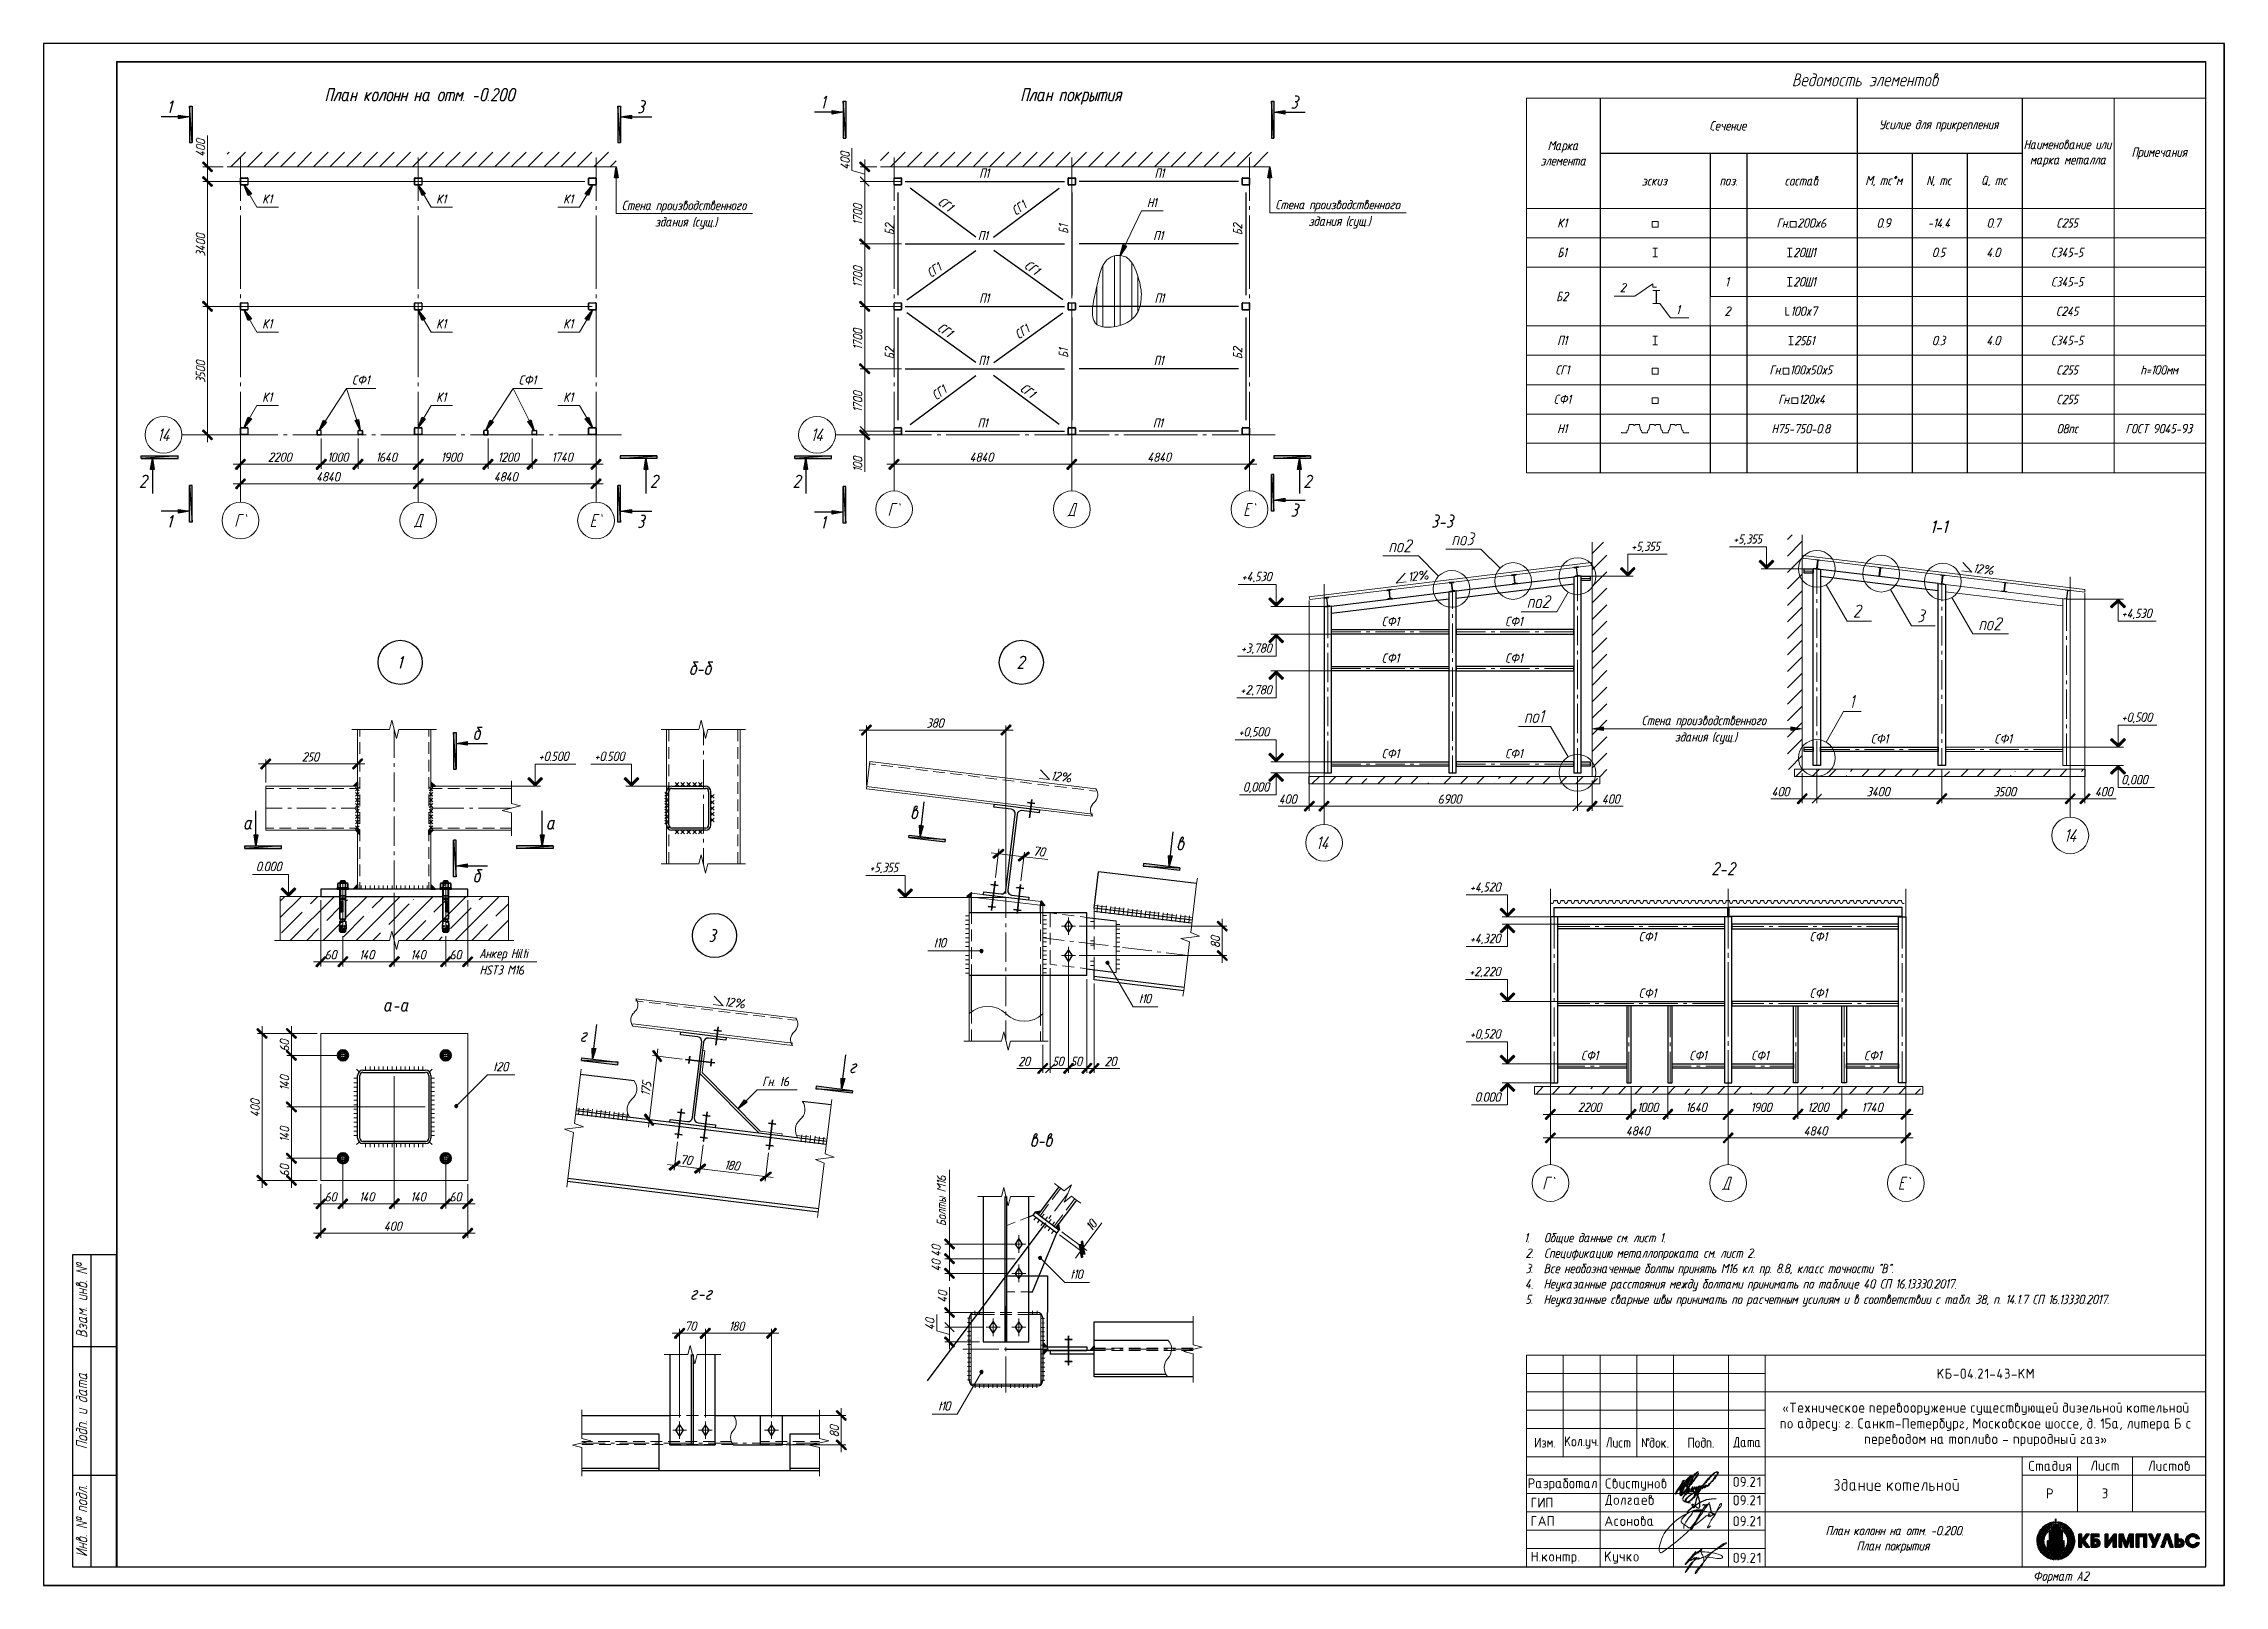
# Model space of a CAD drawing. Header units: millimetres. Extents: x -678 to 5260, y -935 to 3264.
import ezdxf
from ezdxf.xclip import XClip

# ---------------------------------------------------------------- set-up
doc = ezdxf.new("R2010")
doc.units = ezdxf.units.MM
doc.header["$MEASUREMENT"] = 0
doc.header["$XCLIPFRAME"] = 2
doc.layers.get('0').update_dxf_attribs({"linetype": 'CONTINUOUS'})
doc.layers.get('Defpoints').update_dxf_attribs({"linetype": 'CONTINUOUS'})
doc.dimstyles.get("Standard").update_dxf_attribs({"dimtxt": 0.18, "dimasz": 0.18, "dimexe": 0.18, "dimexo": 0.0625, "dimgap": 0.0625, "dimtad": 0, "dimtih": 1, "dimtoh": 1, "dimdec": 4, "dimzin": 0, "dimdsep": 46, "dimtxsty": 'Standard', "dimcen": 0.09, "dimadec": 0, "dimazin": 0, "dimtfac": 1, "dimtdec": 4, "dimtofl": 0, "dimtmove": 0, "dimatfit": 3, "dimfxl": 1, "dimtolj": 1, "dimtzin": 0, "dimlwd": -1, "dimlwe": -1, "dimarcsym": 0})

# ---------------------------------------------------------------- blocks, each defined once
blk = doc.blocks.new('MF28AFCF0')
at = {"color": 7, "linetype": 'Continuous', "lineweight": 13, "true_color": 0x000007}
for points in [[(403.6, 404.28), (423.55, 404.28), (587.99, 404.28)], [(403.6, 404.28), (403.6, 302.58), (587.99, 302.58)], [(403.6, 374.36), (587.99, 374.36), (587.99, 374.36)]]:
    blk.add_lwpolyline(points, dxfattribs=at)
at = {"color": 7, "linetype": 'Continuous', "lineweight": 5, "true_color": 0x000007}
for points in [[(403.6, 366.38), (587.99, 366.38), (587.99, 366.38)], [(403.6, 358.41), (587.99, 358.41), (587.99, 358.41)], [(453.47, 350.43), (587.99, 350.43), (587.99, 350.43)], [(403.6, 342.46), (587.99, 342.46), (587.99, 342.46)], [(403.6, 334.48), (587.99, 334.48), (587.99, 334.48)], [(403.6, 326.51), (587.99, 326.51), (587.99, 326.51)], [(403.6, 318.53), (587.99, 318.53), (587.99, 318.53)], [(403.6, 310.59), (587.99, 310.59), (587.99, 310.59)]]:
    blk.add_lwpolyline(points, dxfattribs=at)
blk = doc.blocks.new('MF28AFDB0')
at = {"color": 7, "linetype": 'Continuous', "lineweight": -2, "true_color": 0x000007}
blk.add_lwpolyline([(0.93, 0.58), (592.99, 0.58), (592.99, 419.2), (0.93, 419.2)], close=True, dxfattribs=at)
blk = doc.blocks.new('_CLOSEDFILLED')
at = {"color": 0, "lineweight": -2, "true_color": 0x000000}
blk.add_line((-1, 0), (-2, 0), dxfattribs=at)
blk = doc.blocks.new('*D5')
at = {"color": 0, "transparency": 16777216}
for p, q in [((1942.1, -91.9), (2055, -91.9)), ((2054.8, -92.1), (2054.8, -191.8)), ((2054.8, -291.8), (2054.8, -192.1)), ((1942.1, -292), (2055, -292))]:
    blk.add_line(p, q, dxfattribs=at)
at = {"layer": 'Defpoints', "color": 0, "transparency": 16777216}
for p in [(1942, -91.9), (1942, -292), (2054.8, -292)]:
    blk.add_point(p, dxfattribs=at)
at = {"color": 0, "transparency": 16777216, "xscale": 0.18, "yscale": 0.18, "zscale": 0.18}
for p, rotation in [((2054.8, -91.9), 90), ((2054.8, -292), 270)]:
    blk.add_blockref('_CLOSEDFILLED', p, dxfattribs=dict(at, rotation=rotation))
at = {"color": 0, "transparency": 16777216, "insert": (2054.8, -191.9), "char_height": 0.18, "attachment_point": 5}
blk.add_mtext('200.083', dxfattribs=at)

msp = doc.modelspace()

# ---------------------------------------------------------------- hatches: boundary and pattern name
at = {"true_color": 0x000007}
h = msp.add_hatch(color=7, dxfattribs=at)
h.paths.add_polyline_path([(-274.07824, 3093.66836), (-274.07824, 2993.91733), (-281.0492, 3093.66836)])
h.paths.add_polyline_path([(-274.07824, 2993.91733), (-281.0492, 3093.66836), (-281.0492, 2993.91733)])
h = msp.add_hatch(color=7, dxfattribs=at)
h.paths.add_polyline_path([(892.06284, 3093.66836), (892.06284, 2993.91733), (885.09188, 3093.66836)])
h.paths.add_polyline_path([(892.06284, 2993.91733), (885.09188, 3093.66836), (885.09188, 2993.91733)])
h = msp.add_hatch(color=7, dxfattribs=at)
h.paths.add_polyline_path([(1505.50682, 3106.44845), (1505.50682, 3006.36546), (1498.36989, 3106.44845)])
h.paths.add_polyline_path([(1505.50682, 3006.36546), (1498.36989, 3106.44845), (1498.36989, 3006.36546)])
h = msp.add_hatch(color=7, dxfattribs=at)
h.paths.add_polyline_path([(2671.6479, 3106.44845), (2671.6479, 3006.36546), (2664.51097, 3106.44845)])
h.paths.add_polyline_path([(2671.6479, 3006.36546), (2664.51097, 3106.44845), (2664.51097, 3006.36546)])
for points in [[(-281.0492, 3063.79284), (-310.92472, 3058.64762), (-310.92472, 3068.93807)], [(892.06284, 3063.79284), (922.2703, 3068.93807), (922.2703, 3058.64762)], [(1498.36989, 3076.57293), (1468.49437, 3071.4277), (1468.49437, 3081.55218)], [(2671.6479, 3076.57293), (2701.68939, 3081.55218), (2701.68939, 3071.4277)], [(880.61055, 2928.19119), (885.75578, 2897.98372), (875.79728, 2897.98372)], [(2660.02964, 2928.19119), (2665.17487, 2897.98372), (2655.21636, 2897.98372)], [(-132.3355, 2878.0667), (-112.75044, 2854.66421), (-121.54712, 2849.68496)], [(341.68939, 2878.0667), (360.9425, 2854.66421), (352.3118, 2849.68496)], [(815.71429, 2878.0667), (805.09188, 2849.68496), (796.2952, 2854.66421)], [(2253.05869, 2686.86338), (2261.52342, 2716.24098), (2270.48607, 2711.75965)], [(-132.3355, 2538.14969), (-112.75044, 2514.58123), (-121.54712, 2509.76795)], [(341.68939, 2538.14969), (360.9425, 2514.58123), (352.3118, 2509.76795)], [(815.71429, 2538.14969), (805.09188, 2509.76795), (796.2952, 2514.58123)], [(-132.3355, 2218.14969), (-121.54712, 2246.69741), (-112.75044, 2241.71816)], [(71.81387, 2210.18289), (83.93006, 2238.23268), (92.22881, 2232.58953)], [(183.84707, 2210.18289), (169.57321, 2237.07085), (179.19976, 2240.39036)], [(341.68939, 2218.14969), (352.3118, 2246.69741), (360.9425, 2241.71816)], [(525.58981, 2210.18289), (537.70599, 2238.23268), (546.17072, 2232.58953)], [(657.70599, 2210.18289), (639.78068, 2234.7472), (648.57736, 2239.22853)], [(815.71429, 2218.14969), (796.2952, 2241.71816), (805.09188, 2246.69741)], [(-382.29401, 2133.66836), (-377.48073, 2103.62687), (-387.43924, 2103.62687)], [(961.6064, 2133.66836), (966.75163, 2103.62687), (956.46118, 2103.62687)], [(1396.9591, 2133.66836), (1401.93835, 2103.62687), (1391.97985, 2103.62687)], [(2741.02549, 2133.66836), (2746.17072, 2103.62687), (2735.88026, 2103.62687)], [(2671.6479, 2020.63932), (2701.68939, 2025.78455), (2701.68939, 2015.49409)], [(-281.0492, 1990.0999), (-310.92472, 1984.95467), (-310.92472, 1994.91318)], [(892.06284, 1990.0999), (922.2703, 1994.91318), (922.2703, 1984.95467)], [(1498.36989, 1987.4443), (1468.49437, 1982.46504), (1468.49437, 1992.58953)], [(3537.87196, 1397.90073), (3567.91346, 1403.04596), (3567.91346, 1392.92148)], [(4109.82217, 1397.90073), (4079.94665, 1392.92148), (4079.94665, 1403.04596)], [(444.92591, 1357.56878), (475.13337, 1362.71401), (475.13337, 1352.7555)], [(176.37819, 1241.38621), (164.26201, 1241.38621), (176.37819, 1253.50239)], [(376.21221, 1241.38621), (388.3284, 1241.38621), (376.21221, 1253.50239)], [(1707.99645, 1104.7887), (1706.50267, 1135.16214), (1716.46118, 1133.83434)], [(-100.46828, 1079.06255), (-105.28156, 1109.27002), (-95.32306, 1109.27002)], [(182.35329, 1121.38621), (170.40308, 1121.38621), (182.35329, 1109.436)], [(370.40308, 1121.38621), (382.51927, 1121.38621), (370.40308, 1109.436)], [(679.44873, 1079.06255), (674.3035, 1109.27002), (684.26201, 1109.27002)], [(444.92591, 1024.62272), (475.13337, 1029.76795), (475.13337, 1019.80944)], [(2386.00474, 1022.63102), (2384.51097, 1053.00446), (2394.46947, 1051.84264)], [(176.37819, 961.38621), (164.26201, 961.38621), (176.37819, 973.50239)], [(376.21221, 961.38621), (388.3284, 961.38621), (376.21221, 973.50239)], [(1847.08358, 939.97542), (1848.57736, 951.75965), (1835.13337, 941.46919)], [(2035.96325, 916.90488), (2037.45703, 928.85509), (2047.91346, 915.74305)], [(1878.9508, 790.92977), (1879.28275, 792.7555), (1875.29935, 792.7555)], [(2222.18732, 758.7306), (2222.68524, 760.22438), (2218.70184, 760.22438)], [(816.54416, 497.98372), (815.05039, 528.35716), (825.00889, 527.36131)], [(1494.55246, 415.82604), (1493.05869, 446.19948), (1503.18317, 445.20363)], [(448.90931, 368.85509), (449.40723, 370.34886), (445.25786, 370.34886)], [(1212.56076, 363.04596), (1230.15412, 387.77625), (1237.12508, 380.80529)], [(2029.98815, 75.4111), (2020.36159, 82.71401), (2037.29105, 85.20363)], [(548.27971, 8.22217), (548.31281, 8.22217)], [(549.37177, 9.87681), (549.37177, 9.9099)], [(2077.95495, 39.56048), (2085.25786, 49.18704), (2087.74748, 32.25758)], [(2038.45288, -44.5889), (2038.9508, -43.09512), (2034.80142, -43.09512)], [(2042.10433, -285.08682), (2054.05454, -285.08682), (2042.10433, -272.97064)], [(2042.10433, -295.04533), (2042.10433, -306.99554), (2054.05454, -295.04533)], [(2182.02134, -295.04533), (2170.07113, -295.04533), (2182.02134, -282.92915)], [(1878.9508, -355.46027), (1879.28275, -353.96649), (1875.29935, -353.96649)], [(5171.89686, -831.31089), (5175.88026, -831.31089), (5175.54831, -831.64284)]]:
    msp.add_hatch(color=7, dxfattribs=at).paths.add_polyline_path(points)
h = msp.add_hatch(color=7, dxfattribs=at)
h.paths.add_polyline_path([(-221.13219, 2914.41525), (-218.31061, 2916.90488), (-246.02845, 2939.31152)])
h.paths.add_polyline_path([(-218.31061, 2916.90488), (-246.02845, 2939.31152), (-243.37285, 2941.96712)])
h = msp.add_hatch(color=7, dxfattribs=at)
h.paths.add_polyline_path([(1568.41138, 2914.41525), (1571.06698, 2916.90488), (1543.51512, 2939.31152)])
h.paths.add_polyline_path([(1571.06698, 2916.90488), (1543.51512, 2939.31152), (1546.00474, 2941.96712)])
h = msp.add_hatch(color=7, dxfattribs=at)
h.paths.add_polyline_path([(-221.13219, 2874.24928), (-218.31061, 2877.07085), (-246.02845, 2899.31152)])
h.paths.add_polyline_path([(-218.31061, 2877.07085), (-246.02845, 2899.31152), (-243.37285, 2901.80114)])
h = msp.add_hatch(color=7, dxfattribs=at)
h.paths.add_polyline_path([(-243.37285, 2901.80114), (-246.02845, 2899.31152), (-218.31061, 2877.07085)])
h.paths.add_polyline_path([(-246.02845, 2899.31152), (-218.31061, 2877.07085), (-221.13219, 2874.24928)])
h = msp.add_hatch(color=7, dxfattribs=at)
h.paths.add_polyline_path([(1568.41138, 2704.29077), (1571.06698, 2707.11235), (1543.51512, 2729.35301)])
h.paths.add_polyline_path([(1571.06698, 2707.11235), (1543.51512, 2729.35301), (1546.00474, 2731.84264)])
h = msp.add_hatch(color=7, dxfattribs=at)
h.paths.add_polyline_path([(1546.00474, 2731.84264), (1543.51512, 2729.35301), (1571.06698, 2707.11235)])
h.paths.add_polyline_path([(1543.51512, 2729.35301), (1571.06698, 2707.11235), (1568.41138, 2704.29077)])
h = msp.add_hatch(color=7, dxfattribs=at)
h.paths.add_polyline_path([(-243.37285, 2561.88413), (-246.02845, 2559.3945), (-218.31061, 2536.82189)])
h.paths.add_polyline_path([(-246.02845, 2559.3945), (-218.31061, 2536.82189), (-221.13219, 2534.33226)])
h = msp.add_hatch(color=7, dxfattribs=at)
h.paths.add_polyline_path([(-221.13219, 2534.33226), (-218.31061, 2536.82189), (-246.02845, 2559.3945)])
h.paths.add_polyline_path([(-218.31061, 2536.82189), (-246.02845, 2559.3945), (-243.37285, 2561.88413)])
h = msp.add_hatch(color=7, dxfattribs=at)
h.paths.add_polyline_path([(1568.41138, 2534.33226), (1571.06698, 2536.82189), (1543.51512, 2559.3945)])
h.paths.add_polyline_path([(1571.06698, 2536.82189), (1543.51512, 2559.3945), (1546.00474, 2561.88413)])
h = msp.add_hatch(color=7, dxfattribs=at)
h.paths.add_polyline_path([(1546.00474, 2561.88413), (1543.51512, 2559.3945), (1571.06698, 2536.82189)])
h.paths.add_polyline_path([(1543.51512, 2559.3945), (1571.06698, 2536.82189), (1568.41138, 2534.33226)])
h = msp.add_hatch(color=7, dxfattribs=at)
h.paths.add_polyline_path([(1568.41138, 2364.37376), (1571.06698, 2366.86338), (1543.51512, 2389.436)])
h.paths.add_polyline_path([(1571.06698, 2366.86338), (1543.51512, 2389.436), (1546.00474, 2391.92562)])
h = msp.add_hatch(color=7, dxfattribs=at)
h.paths.add_polyline_path([(1546.00474, 2391.92562), (1543.51512, 2389.436), (1571.06698, 2366.86338)])
h.paths.add_polyline_path([(1543.51512, 2389.436), (1571.06698, 2366.86338), (1568.41138, 2364.37376)])
h = msp.add_hatch(color=7, dxfattribs=at)
h.paths.add_polyline_path([(-243.37285, 2212.00861), (-246.02845, 2209.35301), (-218.31061, 2186.94637)])
h.paths.add_polyline_path([(-246.02845, 2209.35301), (-218.31061, 2186.94637), (-221.13219, 2184.45675)])
h = msp.add_hatch(color=7, dxfattribs=at)
h.paths.add_polyline_path([(1568.41138, 2184.45675), (1571.06698, 2186.94637), (1543.51512, 2209.35301)])
h.paths.add_polyline_path([(1571.06698, 2186.94637), (1543.51512, 2209.35301), (1546.00474, 2212.00861)])
h = msp.add_hatch(color=7, dxfattribs=at)
h.paths.add_polyline_path([(-412.50148, 2140.63932), (-312.41849, 2140.63932), (-412.50148, 2133.66836)])
h.paths.add_polyline_path([(-312.41849, 2140.63932), (-412.50148, 2133.66836), (-312.41849, 2133.66836)])
h = msp.add_hatch(color=7, dxfattribs=at)
h.paths.add_polyline_path([(991.48192, 2133.66836), (891.73089, 2133.66836), (991.48192, 2140.63932)])
h.paths.add_polyline_path([(891.73089, 2133.66836), (991.48192, 2140.63932), (891.73089, 2140.63932)])
h = msp.add_hatch(color=7, dxfattribs=at)
h.paths.add_polyline_path([(1366.91761, 2140.63932), (1467.00059, 2140.63932), (1366.91761, 2133.66836)])
h.paths.add_polyline_path([(1467.00059, 2140.63932), (1366.91761, 2133.66836), (1467.00059, 2133.66836)])
h = msp.add_hatch(color=7, dxfattribs=at)
h.paths.add_polyline_path([(2771.06698, 2133.66836), (2671.14997, 2133.66836), (2771.06698, 2140.63932)])
h.paths.add_polyline_path([(2671.14997, 2133.66836), (2771.06698, 2140.63932), (2671.14997, 2140.63932)])
h = msp.add_hatch(color=7, dxfattribs=at)
h.paths.add_polyline_path([(-128.51808, 2129.35301), (-131.0077, 2132.00861), (-153.41434, 2104.29077)])
h.paths.add_polyline_path([(-131.0077, 2132.00861), (-153.41434, 2104.29077), (-156.06994, 2107.11235)])
h = msp.add_hatch(color=7, dxfattribs=at)
h.paths.add_polyline_path([(-128.51808, 2075.90903), (-131.0077, 2078.39865), (-153.41434, 2050.84679)])
h.paths.add_polyline_path([(-131.0077, 2078.39865), (-153.41434, 2050.84679), (-156.06994, 2053.50239)])
h = msp.add_hatch(color=7, dxfattribs=at)
h.paths.add_polyline_path([(91.56491, 2129.35301), (88.90931, 2132.00861), (66.50267, 2104.29077)])
h.paths.add_polyline_path([(88.90931, 2132.00861), (66.50267, 2104.29077), (64.01304, 2107.11235)])
h = msp.add_hatch(color=7, dxfattribs=at)
h.paths.add_polyline_path([(64.01304, 2107.11235), (66.50267, 2104.29077), (88.90931, 2132.00861)])
h.paths.add_polyline_path([(66.50267, 2104.29077), (88.90931, 2132.00861), (91.56491, 2129.35301)])
h = msp.add_hatch(color=7, dxfattribs=at)
h.paths.add_polyline_path([(191.48192, 2129.35301), (188.9923, 2132.00861), (166.58566, 2104.29077)])
h.paths.add_polyline_path([(188.9923, 2132.00861), (166.58566, 2104.29077), (163.76408, 2107.11235)])
h = msp.add_hatch(color=7, dxfattribs=at)
h.paths.add_polyline_path([(163.76408, 2107.11235), (166.58566, 2104.29077), (188.9923, 2132.00861)])
h.paths.add_polyline_path([(166.58566, 2104.29077), (188.9923, 2132.00861), (191.48192, 2129.35301)])
h = msp.add_hatch(color=7, dxfattribs=at)
h.paths.add_polyline_path([(327.91346, 2107.11235), (330.56906, 2104.29077), (352.9757, 2132.00861)])
h.paths.add_polyline_path([(330.56906, 2104.29077), (352.9757, 2132.00861), (355.46533, 2129.35301)])
h = msp.add_hatch(color=7, dxfattribs=at)
h.paths.add_polyline_path([(355.46533, 2129.35301), (352.9757, 2132.00861), (330.56906, 2104.29077)])
h.paths.add_polyline_path([(352.9757, 2132.00861), (330.56906, 2104.29077), (327.91346, 2107.11235)])
h = msp.add_hatch(color=7, dxfattribs=at)
h.paths.add_polyline_path([(327.91346, 2053.50239), (330.56906, 2050.84679), (352.9757, 2078.39865)])
h.paths.add_polyline_path([(330.56906, 2050.84679), (352.9757, 2078.39865), (355.46533, 2075.90903)])
h = msp.add_hatch(color=7, dxfattribs=at)
h.paths.add_polyline_path([(355.46533, 2075.90903), (352.9757, 2078.39865), (330.56906, 2050.84679)])
h.paths.add_polyline_path([(352.9757, 2078.39865), (330.56906, 2050.84679), (327.91346, 2053.50239)])
h = msp.add_hatch(color=7, dxfattribs=at)
h.paths.add_polyline_path([(517.78898, 2107.11235), (520.61055, 2104.29077), (542.85122, 2132.00861)])
h.paths.add_polyline_path([(520.61055, 2104.29077), (542.85122, 2132.00861), (545.67279, 2129.35301)])
h = msp.add_hatch(color=7, dxfattribs=at)
h.paths.add_polyline_path([(545.67279, 2129.35301), (542.85122, 2132.00861), (520.61055, 2104.29077)])
h.paths.add_polyline_path([(542.85122, 2132.00861), (520.61055, 2104.29077), (517.78898, 2107.11235)])
h = msp.add_hatch(color=7, dxfattribs=at)
h.paths.add_polyline_path([(637.78898, 2107.11235), (640.61055, 2104.29077), (662.85122, 2132.00861)])
h.paths.add_polyline_path([(640.61055, 2104.29077), (662.85122, 2132.00861), (665.50682, 2129.35301)])
h = msp.add_hatch(color=7, dxfattribs=at)
h.paths.add_polyline_path([(665.50682, 2129.35301), (662.85122, 2132.00861), (640.61055, 2104.29077)])
h.paths.add_polyline_path([(662.85122, 2132.00861), (640.61055, 2104.29077), (637.78898, 2107.11235)])
h = msp.add_hatch(color=7, dxfattribs=at)
h.paths.add_polyline_path([(811.73089, 2107.11235), (814.55246, 2104.29077), (836.9591, 2132.00861)])
h.paths.add_polyline_path([(814.55246, 2104.29077), (836.9591, 2132.00861), (839.44873, 2129.35301)])
h = msp.add_hatch(color=7, dxfattribs=at)
h.paths.add_polyline_path([(811.73089, 2053.50239), (814.55246, 2050.84679), (836.9591, 2078.39865)])
h.paths.add_polyline_path([(814.55246, 2050.84679), (836.9591, 2078.39865), (839.44873, 2075.90903)])
h = msp.add_hatch(color=7, dxfattribs=at)
h.paths.add_polyline_path([(1650.90101, 2129.35301), (1648.41138, 2132.00861), (1626.17072, 2104.29077)])
h.paths.add_polyline_path([(1648.41138, 2132.00861), (1626.17072, 2104.29077), (1623.34914, 2107.11235)])
h = msp.add_hatch(color=7, dxfattribs=at)
h.paths.add_polyline_path([(2107.33254, 2107.11235), (2110.15412, 2104.29077), (2132.39479, 2132.00861)])
h.paths.add_polyline_path([(2110.15412, 2104.29077), (2132.39479, 2132.00861), (2134.88441, 2129.35301)])
h = msp.add_hatch(color=7, dxfattribs=at)
h.paths.add_polyline_path([(2134.88441, 2129.35301), (2132.39479, 2132.00861), (2110.15412, 2104.29077)])
h.paths.add_polyline_path([(2132.39479, 2132.00861), (2110.15412, 2104.29077), (2107.33254, 2107.11235)])
h = msp.add_hatch(color=7, dxfattribs=at)
h.paths.add_polyline_path([(2591.31595, 2107.11235), (2593.97155, 2104.29077), (2616.37819, 2132.00861)])
h.paths.add_polyline_path([(2593.97155, 2104.29077), (2616.37819, 2132.00861), (2618.86781, 2129.35301)])
h = msp.add_hatch(color=7, dxfattribs=at)
h.paths.add_polyline_path([(2664.51097, 1990.7638), (2664.51097, 2090.51484), (2671.6479, 1990.7638)])
h.paths.add_polyline_path([(2664.51097, 2090.51484), (2671.6479, 1990.7638), (2671.6479, 2090.51484)])
h = msp.add_hatch(color=7, dxfattribs=at)
h.paths.add_polyline_path([(-281.0492, 1960.0584), (-281.0492, 2059.97542), (-274.07824, 1960.0584)])
h.paths.add_polyline_path([(-281.0492, 2059.97542), (-274.07824, 1960.0584), (-274.07824, 2059.97542)])
h = msp.add_hatch(color=7, dxfattribs=at)
h.paths.add_polyline_path([(885.09188, 1960.0584), (885.09188, 2059.97542), (892.06284, 1960.0584)])
h.paths.add_polyline_path([(885.09188, 2059.97542), (892.06284, 1960.0584), (892.06284, 2059.97542)])
h = msp.add_hatch(color=7, dxfattribs=at)
h.paths.add_polyline_path([(1498.36989, 1957.56878), (1498.36989, 2057.31982), (1505.50682, 1957.56878)])
h.paths.add_polyline_path([(1498.36989, 2057.31982), (1505.50682, 1957.56878), (1505.50682, 2057.31982)])
h = msp.add_hatch(color=7, dxfattribs=at)
h.paths.add_polyline_path([(4012.72674, 1833.08745), (3992.80972, 1853.17044), (4012.72674, 1840.22438)])
h.paths.add_polyline_path([(3992.80972, 1853.17044), (4012.72674, 1840.22438), (3996.46118, 1856.65592)])
h = msp.add_hatch(color=7, dxfattribs=at)
h.paths.add_polyline_path([(4012.72674, 1833.08745), (4032.9757, 1853.17044), (4012.72674, 1840.22438)])
h.paths.add_polyline_path([(4032.9757, 1853.17044), (4012.72674, 1840.22438), (4029.32425, 1856.65592)])
h = msp.add_hatch(color=7, dxfattribs=at)
h.paths.add_polyline_path([(3634.80142, 1813.00446), (3614.88441, 1833.08745), (3634.80142, 1820.30737)])
h.paths.add_polyline_path([(3614.88441, 1833.08745), (3634.80142, 1820.30737), (3618.53586, 1836.7389)])
h = msp.add_hatch(color=7, dxfattribs=at)
h.paths.add_polyline_path([(3634.80142, 1813.00446), (3654.71844, 1833.08745), (3634.80142, 1820.30737)])
h.paths.add_polyline_path([(3654.71844, 1833.08745), (3634.80142, 1820.30737), (3651.39893, 1836.7389)])
h = msp.add_hatch(color=7, dxfattribs=at)
h.paths.add_polyline_path([(2677.78898, 1730.68081), (2657.70599, 1750.7638), (2677.78898, 1737.81774)])
h.paths.add_polyline_path([(2657.70599, 1750.7638), (2677.78898, 1737.81774), (2661.35744, 1754.24928)])
h = msp.add_hatch(color=7, dxfattribs=at)
h.paths.add_polyline_path([(2677.78898, 1730.68081), (2697.87196, 1750.7638), (2677.78898, 1737.81774)])
h.paths.add_polyline_path([(2697.87196, 1750.7638), (2677.78898, 1737.81774), (2694.38649, 1754.24928)])
h = msp.add_hatch(color=7, dxfattribs=at)
h.paths.add_polyline_path([(4970.07113, 1750.59782), (4949.82217, 1730.68081), (4970.07113, 1743.62687)])
h.paths.add_polyline_path([(4949.82217, 1730.68081), (4970.07113, 1743.62687), (4953.47362, 1727.02936)])
h = msp.add_hatch(color=7, dxfattribs=at)
h.paths.add_polyline_path([(4970.07113, 1750.59782), (4989.98815, 1730.68081), (4970.07113, 1743.62687)])
h.paths.add_polyline_path([(4989.98815, 1730.68081), (4970.07113, 1743.62687), (4986.33669, 1727.02936)])
h = msp.add_hatch(color=7, dxfattribs=at)
h.paths.add_polyline_path([(2677.78898, 1655.66006), (2657.70599, 1635.74305), (2677.78898, 1648.68911)])
h.paths.add_polyline_path([(2657.70599, 1635.74305), (2677.78898, 1648.68911), (2661.35744, 1632.0916)])
h = msp.add_hatch(color=7, dxfattribs=at)
h.paths.add_polyline_path([(2677.78898, 1655.66006), (2697.87196, 1635.74305), (2677.78898, 1648.68911)])
h.paths.add_polyline_path([(2697.87196, 1635.74305), (2677.78898, 1648.68911), (2694.38649, 1632.0916)])
h = msp.add_hatch(color=7, dxfattribs=at)
h.paths.add_polyline_path([(2677.78898, 1555.74305), (2657.70599, 1535.66006), (2677.78898, 1548.60612)])
h.paths.add_polyline_path([(2657.70599, 1535.66006), (2677.78898, 1548.60612), (2661.35744, 1532.17459)])
h = msp.add_hatch(color=7, dxfattribs=at)
h.paths.add_polyline_path([(2677.78898, 1555.74305), (2697.87196, 1535.66006), (2677.78898, 1548.60612)])
h.paths.add_polyline_path([(2697.87196, 1535.66006), (2677.78898, 1548.60612), (2694.38649, 1532.17459)])
h = msp.add_hatch(color=7, dxfattribs=at)
h.paths.add_polyline_path([(444.92591, 1387.77625), (444.92591, 1287.69326), (437.95495, 1387.77625)])
h.paths.add_polyline_path([(444.92591, 1287.69326), (437.95495, 1387.77625), (437.95495, 1287.69326)])
h = msp.add_hatch(color=7, dxfattribs=at)
h.paths.add_polyline_path([(1575.71429, 1405.53558), (1573.05869, 1408.19119), (1550.65205, 1380.47334)])
h.paths.add_polyline_path([(1573.05869, 1408.19119), (1550.65205, 1380.47334), (1548.16242, 1383.12894)])
h = msp.add_hatch(color=7, dxfattribs=at)
h.paths.add_polyline_path([(1928.24541, 1383.12894), (1930.73503, 1380.47334), (1953.30765, 1408.19119)])
h.paths.add_polyline_path([(1930.73503, 1380.47334), (1953.30765, 1408.19119), (1955.79728, 1405.53558)])
h = msp.add_hatch(color=7, dxfattribs=at)
h.paths.add_polyline_path([(4970.07113, 1347.61027), (4949.82217, 1367.85923), (4970.07113, 1354.91318)])
h.paths.add_polyline_path([(4949.82217, 1367.85923), (4970.07113, 1354.91318), (4953.47362, 1371.17874)])
h = msp.add_hatch(color=7, dxfattribs=at)
h.paths.add_polyline_path([(4970.07113, 1347.61027), (4989.98815, 1367.85923), (4970.07113, 1354.91318)])
h.paths.add_polyline_path([(4989.98815, 1367.85923), (4970.07113, 1354.91318), (4986.33669, 1371.17874)])
h = msp.add_hatch(color=7, dxfattribs=at)
h.paths.add_polyline_path([(-59.80438, 1312.92148), (-62.45999, 1315.74305), (-84.70065, 1288.19119)])
h.paths.add_polyline_path([(-62.45999, 1315.74305), (-84.70065, 1288.19119), (-87.52223, 1290.68081)])
h = msp.add_hatch(color=7, dxfattribs=at)
h.paths.add_polyline_path([(162.60225, 1290.68081), (165.09188, 1288.19119), (187.6645, 1315.74305)])
h.paths.add_polyline_path([(165.09188, 1288.19119), (187.6645, 1315.74305), (190.15412, 1312.92148)])
h = msp.add_hatch(color=7, dxfattribs=at)
h.paths.add_polyline_path([(2677.78898, 1307.61027), (2657.70599, 1327.69326), (2677.78898, 1314.91318)])
h.paths.add_polyline_path([(2657.70599, 1327.69326), (2677.78898, 1314.91318), (2661.35744, 1331.17874)])
h = msp.add_hatch(color=7, dxfattribs=at)
h.paths.add_polyline_path([(2677.78898, 1307.61027), (2697.87196, 1327.69326), (2677.78898, 1314.91318)])
h.paths.add_polyline_path([(2697.87196, 1327.69326), (2677.78898, 1314.91318), (2694.38649, 1331.17874)])
h = msp.add_hatch(color=7, dxfattribs=at)
h.paths.add_polyline_path([(659.86367, 1241.38621), (639.94665, 1261.30322), (659.86367, 1248.35716)])
h.paths.add_polyline_path([(639.94665, 1261.30322), (659.86367, 1248.35716), (643.59811, 1264.95467)])
h = msp.add_hatch(color=7, dxfattribs=at)
h.paths.add_polyline_path([(659.86367, 1241.38621), (679.94665, 1261.30322), (659.86367, 1248.35716)])
h.paths.add_polyline_path([(679.94665, 1261.30322), (659.86367, 1248.35716), (676.46118, 1264.95467)])
h = msp.add_hatch(color=7, dxfattribs=at)
h.paths.add_polyline_path([(922.2703, 1241.38621), (902.35329, 1261.30322), (922.2703, 1248.35716)])
h.paths.add_polyline_path([(902.35329, 1261.30322), (922.2703, 1248.35716), (906.00474, 1264.95467)])
h = msp.add_hatch(color=7, dxfattribs=at)
h.paths.add_polyline_path([(922.2703, 1241.38621), (942.18732, 1261.30322), (922.2703, 1248.35716)])
h.paths.add_polyline_path([(942.18732, 1261.30322), (922.2703, 1248.35716), (938.86781, 1264.95467)])
h = msp.add_hatch(color=7, dxfattribs=at)
h.paths.add_polyline_path([(2677.78898, 1277.73475), (2657.70599, 1257.81774), (2677.78898, 1270.7638)])
h.paths.add_polyline_path([(2657.70599, 1257.81774), (2677.78898, 1270.7638), (2661.35744, 1254.16629)])
h = msp.add_hatch(color=7, dxfattribs=at)
h.paths.add_polyline_path([(2677.78898, 1277.73475), (2697.87196, 1257.81774), (2677.78898, 1270.7638)])
h.paths.add_polyline_path([(2697.87196, 1257.81774), (2677.78898, 1270.7638), (2694.38649, 1254.16629)])
h = msp.add_hatch(color=7, dxfattribs=at)
h.paths.add_polyline_path([(4970.07113, 1297.48579), (4949.82217, 1277.56878), (4970.07113, 1290.51484)])
h.paths.add_polyline_path([(4949.82217, 1277.56878), (4970.07113, 1290.51484), (4953.47362, 1274.24928)])
h = msp.add_hatch(color=7, dxfattribs=at)
h.paths.add_polyline_path([(4970.07113, 1297.48579), (4989.98815, 1277.56878), (4970.07113, 1290.51484)])
h.paths.add_polyline_path([(4989.98815, 1277.56878), (4970.07113, 1290.51484), (4986.33669, 1274.24928)])
h = msp.add_hatch(color=7, dxfattribs=at)
h.paths.add_polyline_path([(2781.85537, 1198.39865), (2779.03379, 1201.05426), (2756.79313, 1173.33641)])
h.paths.add_polyline_path([(2779.03379, 1201.05426), (2756.79313, 1173.33641), (2753.97155, 1176.15799)])
h = msp.add_hatch(color=7, dxfattribs=at)
h.paths.add_polyline_path([(2821.85537, 1198.39865), (2819.03379, 1201.05426), (2796.79313, 1173.33641)])
h.paths.add_polyline_path([(2819.03379, 1201.05426), (2796.79313, 1173.33641), (2794.13752, 1176.15799)])
h = msp.add_hatch(color=7, dxfattribs=at)
h.paths.add_polyline_path([(2794.13752, 1176.15799), (2796.79313, 1173.33641), (2819.03379, 1201.05426)])
h.paths.add_polyline_path([(2796.79313, 1173.33641), (2819.03379, 1201.05426), (2821.85537, 1198.39865)])
h = msp.add_hatch(color=7, dxfattribs=at)
h.paths.add_polyline_path([(3523.93006, 1176.15799), (3526.75163, 1173.33641), (3548.9923, 1201.05426)])
h.paths.add_polyline_path([(3526.75163, 1173.33641), (3548.9923, 1201.05426), (3551.81387, 1198.39865)])
h = msp.add_hatch(color=7, dxfattribs=at)
h.paths.add_polyline_path([(4123.59811, 1218.48164), (4121.10848, 1220.97127), (4098.86781, 1193.4194)])
h.paths.add_polyline_path([(4121.10848, 1220.97127), (4098.86781, 1193.4194), (4096.04624, 1196.075)])
h = msp.add_hatch(color=7, dxfattribs=at)
h.paths.add_polyline_path([(4476.12923, 1196.075), (4478.61885, 1193.4194), (4501.02549, 1220.97127)])
h.paths.add_polyline_path([(4478.61885, 1193.4194), (4501.02549, 1220.97127), (4503.68109, 1218.48164)])
h = msp.add_hatch(color=7, dxfattribs=at)
h.paths.add_polyline_path([(4503.68109, 1218.48164), (4501.02549, 1220.97127), (4478.61885, 1193.4194)])
h.paths.add_polyline_path([(4501.02549, 1220.97127), (4478.61885, 1193.4194), (4476.12923, 1196.075)])
h = msp.add_hatch(color=7, dxfattribs=at)
h.paths.add_polyline_path([(4853.55661, 1218.48164), (4851.23296, 1220.80529), (4828.66035, 1193.25343)])
h.paths.add_polyline_path([(4851.23296, 1220.80529), (4828.66035, 1193.25343), (4826.00474, 1195.90903)])
h = msp.add_hatch(color=7, dxfattribs=at)
h.paths.add_polyline_path([(4826.00474, 1195.90903), (4828.66035, 1193.25343), (4851.23296, 1220.80529)])
h.paths.add_polyline_path([(4828.66035, 1193.25343), (4851.23296, 1220.80529), (4853.55661, 1218.48164)])
h = msp.add_hatch(color=7, dxfattribs=at)
h.paths.add_polyline_path([(4866.17072, 1195.90903), (4868.82632, 1193.25343), (4891.06698, 1220.80529)])
h.paths.add_polyline_path([(4868.82632, 1193.25343), (4891.06698, 1220.80529), (4893.72259, 1218.48164)])
h = msp.add_hatch(color=7, dxfattribs=at)
h.paths.add_polyline_path([(-130.3438, 1079.06255), (-30.26082, 1079.06255), (-130.3438, 1072.0916)])
h.paths.add_polyline_path([(-30.26082, 1079.06255), (-130.3438, 1072.0916), (-30.26082, 1072.0916)])
h = msp.add_hatch(color=7, dxfattribs=at)
h.paths.add_polyline_path([(437.95495, 994.7472), (437.95495, 1094.83019), (444.92591, 994.7472)])
h.paths.add_polyline_path([(437.95495, 1094.83019), (444.92591, 994.7472), (444.92591, 1094.83019)])
h = msp.add_hatch(color=7, dxfattribs=at)
h.paths.add_polyline_path([(709.49022, 1072.0916), (609.40723, 1072.0916), (709.49022, 1079.06255)])
h.paths.add_polyline_path([(609.40723, 1072.0916), (709.49022, 1079.06255), (609.40723, 1079.06255)])
h = msp.add_hatch(color=7, dxfattribs=at)
h.paths.add_polyline_path([(1678.12093, 1108.44015), (1777.37404, 1096.32397), (1677.29105, 1101.30322)])
h.paths.add_polyline_path([(1777.37404, 1096.32397), (1677.29105, 1101.30322), (1776.54416, 1089.51899)])
h = msp.add_hatch(color=7, dxfattribs=at)
h.paths.add_polyline_path([(1936.37819, 1067.4443), (1933.88856, 1070.0999), (1908.49437, 1045.53558)])
h.paths.add_polyline_path([(1933.88856, 1070.0999), (1908.49437, 1045.53558), (1906.17072, 1048.52314)])
h = msp.add_hatch(color=7, dxfattribs=at)
h.paths.add_polyline_path([(1975.54831, 1040.0584), (1977.87196, 1037.07085), (2003.43213, 1061.80114)])
h.paths.add_polyline_path([(1977.87196, 1037.07085), (2003.43213, 1061.80114), (2005.75578, 1058.81359)])
h = msp.add_hatch(color=7, dxfattribs=at)
h.paths.add_polyline_path([(2414.88441, 1012.00861), (2315.79728, 1024.1248), (2415.71429, 1018.97957)])
h.paths.add_polyline_path([(2315.79728, 1024.1248), (2415.71429, 1018.97957), (2316.62715, 1031.09575)])
h = msp.add_hatch(color=7, dxfattribs=at)
h.paths.add_polyline_path([(-11.50563, 941.46919), (-31.42264, 961.38621), (-11.50563, 948.44015)])
h.paths.add_polyline_path([(-31.42264, 961.38621), (-11.50563, 948.44015), (-27.77119, 965.03766)])
h = msp.add_hatch(color=7, dxfattribs=at)
h.paths.add_polyline_path([(-11.50563, 941.46919), (8.74333, 961.38621), (-11.50563, 948.44015)])
h.paths.add_polyline_path([(8.74333, 961.38621), (-11.50563, 948.44015), (5.09188, 965.03766)])
h = msp.add_hatch(color=7, dxfattribs=at)
h.paths.add_polyline_path([(1667.49852, 938.48164), (1647.58151, 958.39865), (1667.49852, 945.61857)])
h.paths.add_polyline_path([(1647.58151, 958.39865), (1667.49852, 945.61857), (1650.90101, 962.05011)])
h = msp.add_hatch(color=7, dxfattribs=at)
h.paths.add_polyline_path([(1667.49852, 938.48164), (1687.58151, 958.39865), (1667.49852, 945.61857)])
h.paths.add_polyline_path([(1687.58151, 958.39865), (1667.49852, 945.61857), (1683.93006, 962.05011)])
h = msp.add_hatch(color=7, dxfattribs=at)
h.paths.add_polyline_path([(3307.6645, 885.36961), (3287.74748, 905.28662), (3307.6645, 892.34056)])
h.paths.add_polyline_path([(3287.74748, 905.28662), (3307.6645, 892.34056), (3291.23296, 908.93807)])
h = msp.add_hatch(color=7, dxfattribs=at)
h.paths.add_polyline_path([(3307.6645, 885.36961), (3327.58151, 905.28662), (3307.6645, 892.34056)])
h.paths.add_polyline_path([(3327.58151, 905.28662), (3307.6645, 892.34056), (3324.26201, 908.93807)])
h = msp.add_hatch(color=7, dxfattribs=at)
h.paths.add_polyline_path([(2542.18732, 846.36546), (2544.67694, 849.02106), (2517.12508, 871.26172)])
h.paths.add_polyline_path([(2544.67694, 849.02106), (2517.12508, 871.26172), (2519.94665, 874.0833)])
h = msp.add_hatch(color=7, dxfattribs=at)
h.paths.add_polyline_path([(3307.6645, 865.28662), (3287.74748, 845.36961), (3307.6645, 858.31567)])
h.paths.add_polyline_path([(3287.74748, 845.36961), (3307.6645, 858.31567), (3291.23296, 841.71816)])
h = msp.add_hatch(color=7, dxfattribs=at)
h.paths.add_polyline_path([(3307.6645, 865.28662), (3327.58151, 845.36961), (3307.6645, 858.31567)])
h.paths.add_polyline_path([(3327.58151, 845.36961), (3307.6645, 858.31567), (3324.26201, 841.71816)])
h = msp.add_hatch(color=7, dxfattribs=at)
h.paths.add_polyline_path([(90.07113, 774.66421), (87.58151, 777.15384), (65.34084, 749.60197)])
h.paths.add_polyline_path([(87.58151, 777.15384), (65.34084, 749.60197), (62.51927, 752.25758)])
h = msp.add_hatch(color=7, dxfattribs=at)
h.paths.add_polyline_path([(150.3201, 774.66421), (147.49852, 777.15384), (125.25786, 749.60197)])
h.paths.add_polyline_path([(147.49852, 777.15384), (125.25786, 749.60197), (122.60225, 752.25758)])
h = msp.add_hatch(color=7, dxfattribs=at)
h.paths.add_polyline_path([(122.60225, 752.25758), (125.25786, 749.60197), (147.49852, 777.15384)])
h.paths.add_polyline_path([(125.25786, 749.60197), (147.49852, 777.15384), (150.3201, 774.66421)])
h = msp.add_hatch(color=7, dxfattribs=at)
h.paths.add_polyline_path([(262.68524, 752.25758), (265.17487, 749.60197), (287.41553, 777.15384)])
h.paths.add_polyline_path([(265.17487, 749.60197), (287.41553, 777.15384), (290.23711, 774.66421)])
h = msp.add_hatch(color=7, dxfattribs=at)
h.paths.add_polyline_path([(290.23711, 774.66421), (287.41553, 777.15384), (265.17487, 749.60197)])
h.paths.add_polyline_path([(287.41553, 777.15384), (265.17487, 749.60197), (262.68524, 752.25758)])
h = msp.add_hatch(color=7, dxfattribs=at)
h.paths.add_polyline_path([(402.43628, 752.25758), (405.25786, 749.60197), (427.49852, 777.15384)])
h.paths.add_polyline_path([(405.25786, 749.60197), (427.49852, 777.15384), (430.3201, 774.66421)])
h = msp.add_hatch(color=7, dxfattribs=at)
h.paths.add_polyline_path([(430.3201, 774.66421), (427.49852, 777.15384), (405.25786, 749.60197)])
h.paths.add_polyline_path([(427.49852, 777.15384), (405.25786, 749.60197), (402.43628, 752.25758)])
h = msp.add_hatch(color=7, dxfattribs=at)
h.paths.add_polyline_path([(462.51927, 752.25758), (465.17487, 749.60197), (487.58151, 777.15384)])
h.paths.add_polyline_path([(465.17487, 749.60197), (487.58151, 777.15384), (490.23711, 774.66421)])
h = msp.add_hatch(color=7, dxfattribs=at)
h.paths.add_polyline_path([(1872.64375, 795.4111), (1871.6479, 794.24928), (1875.29935, 792.7555)])
h.paths.add_polyline_path([(1871.6479, 794.24928), (1875.29935, 792.7555), (1871.31595, 792.7555)])
h.paths.add_polyline_path([(1875.29935, 792.7555), (1871.31595, 792.7555), (1871.6479, 790.92977)])
h = msp.add_hatch(color=7, dxfattribs=at)
h.paths.add_polyline_path([(1871.6479, 790.92977), (1872.64375, 789.76795), (1875.29935, 792.7555)])
h.paths.add_polyline_path([(1872.64375, 789.76795), (1875.29935, 792.7555), (1873.80557, 788.93807)])
h.paths.add_polyline_path([(1875.29935, 792.7555), (1873.80557, 788.93807), (1875.29935, 788.60612)])
h = msp.add_hatch(color=7, dxfattribs=at)
h.paths.add_polyline_path([(1876.79313, 796.24098), (1875.29935, 796.7389), (1875.29935, 792.7555)])
h.paths.add_polyline_path([(1875.29935, 796.7389), (1875.29935, 792.7555), (1873.80557, 796.24098)])
h.paths.add_polyline_path([(1875.29935, 792.7555), (1873.80557, 796.24098), (1872.64375, 795.4111)])
h = msp.add_hatch(color=7, dxfattribs=at)
h.paths.add_polyline_path([(1879.28275, 792.7555), (1878.9508, 794.24928), (1875.29935, 792.7555)])
h.paths.add_polyline_path([(1878.9508, 794.24928), (1875.29935, 792.7555), (1878.12093, 795.4111)])
h.paths.add_polyline_path([(1875.29935, 792.7555), (1878.12093, 795.4111), (1876.79313, 796.24098)])
h = msp.add_hatch(color=7, dxfattribs=at)
h.paths.add_polyline_path([(1875.29935, 788.60612), (1876.79313, 788.93807), (1875.29935, 792.7555)])
h.paths.add_polyline_path([(1876.79313, 788.93807), (1875.29935, 792.7555), (1878.12093, 789.76795)])
h.paths.add_polyline_path([(1875.29935, 792.7555), (1878.12093, 789.76795), (1878.9508, 790.92977)])
h = msp.add_hatch(color=7, dxfattribs=at)
h.paths.add_polyline_path([(2519.94665, 793.91733), (2517.12508, 791.4277), (2544.67694, 769.18704)])
h.paths.add_polyline_path([(2517.12508, 791.4277), (2544.67694, 769.18704), (2542.18732, 766.36546)])
h = msp.add_hatch(color=7, dxfattribs=at)
h.paths.add_polyline_path([(2215.88026, 763.21193), (2215.05039, 761.88413), (2218.70184, 760.22438)])
h.paths.add_polyline_path([(2215.05039, 761.88413), (2218.70184, 760.22438), (2214.55246, 760.22438)])
h.paths.add_polyline_path([(2218.70184, 760.22438), (2214.55246, 760.22438), (2215.05039, 758.7306)])
h = msp.add_hatch(color=7, dxfattribs=at)
h.paths.add_polyline_path([(2215.05039, 758.7306), (2215.88026, 757.4028), (2218.70184, 760.22438)])
h.paths.add_polyline_path([(2215.88026, 757.4028), (2218.70184, 760.22438), (2217.20806, 756.57293)])
h.paths.add_polyline_path([(2218.70184, 760.22438), (2217.20806, 756.57293), (2218.70184, 756.40695)])
h = msp.add_hatch(color=7, dxfattribs=at)
h.paths.add_polyline_path([(2220.19562, 764.04181), (2218.70184, 764.20778), (2218.70184, 760.22438)])
h.paths.add_polyline_path([(2218.70184, 764.20778), (2218.70184, 760.22438), (2217.20806, 764.04181)])
h.paths.add_polyline_path([(2218.70184, 760.22438), (2217.20806, 764.04181), (2215.88026, 763.21193)])
h = msp.add_hatch(color=7, dxfattribs=at)
h.paths.add_polyline_path([(2222.68524, 760.22438), (2222.18732, 761.88413), (2218.70184, 760.22438)])
h.paths.add_polyline_path([(2222.18732, 761.88413), (2218.70184, 760.22438), (2221.35744, 763.21193)])
h.paths.add_polyline_path([(2218.70184, 760.22438), (2221.35744, 763.21193), (2220.19562, 764.04181)])
h = msp.add_hatch(color=7, dxfattribs=at)
h.paths.add_polyline_path([(2218.70184, 756.40695), (2220.19562, 756.57293), (2218.70184, 760.22438)])
h.paths.add_polyline_path([(2220.19562, 756.57293), (2218.70184, 760.22438), (2221.35744, 757.4028)])
h.paths.add_polyline_path([(2218.70184, 760.22438), (2221.35744, 757.4028), (2222.18732, 758.7306)])
h = msp.add_hatch(color=7, dxfattribs=at)
h.paths.add_polyline_path([(3307.6645, 655.16214), (3287.74748, 675.4111), (3307.6645, 662.46504)])
h.paths.add_polyline_path([(3287.74748, 675.4111), (3307.6645, 662.46504), (3291.23296, 678.89658)])
h = msp.add_hatch(color=7, dxfattribs=at)
h.paths.add_polyline_path([(3307.6645, 655.16214), (3327.58151, 675.4111), (3307.6645, 662.46504)])
h.paths.add_polyline_path([(3327.58151, 675.4111), (3307.6645, 662.46504), (3324.26201, 678.89658)])
h = msp.add_hatch(color=7, dxfattribs=at)
h.paths.add_polyline_path([(-72.41849, 554.24928), (-69.92887, 557.07085), (-97.48073, 579.31152)])
h.paths.add_polyline_path([(-69.92887, 557.07085), (-97.48073, 579.31152), (-94.65916, 581.96712)])
h = msp.add_hatch(color=7, dxfattribs=at)
h.paths.add_polyline_path([(7.41553, 554.24928), (10.23711, 557.07085), (-17.31476, 579.31152)])
h.paths.add_polyline_path([(10.23711, 557.07085), (-17.31476, 579.31152), (-14.82513, 581.96712)])
h = msp.add_hatch(color=7, dxfattribs=at)
h.paths.add_polyline_path([(-14.82513, 522.05011), (-17.31476, 519.22853), (10.23711, 496.98787)])
h.paths.add_polyline_path([(-17.31476, 519.22853), (10.23711, 496.98787), (7.41553, 494.33226)])
h = msp.add_hatch(color=7, dxfattribs=at)
h.paths.add_polyline_path([(7.41553, 494.33226), (10.23711, 496.98787), (-17.31476, 519.22853)])
h.paths.add_polyline_path([(10.23711, 496.98787), (-17.31476, 519.22853), (-14.82513, 522.05011)])
h = msp.add_hatch(color=7, dxfattribs=at)
h.paths.add_polyline_path([(786.66864, 501.63517), (885.92176, 489.51899), (785.83877, 494.66421)])
h.paths.add_polyline_path([(885.92176, 489.51899), (785.83877, 494.66421), (885.09188, 482.71401)])
h = msp.add_hatch(color=7, dxfattribs=at)
h.paths.add_polyline_path([(1001.10848, 491.67666), (1004.09603, 494.00031), (979.36574, 519.56048)])
h.paths.add_polyline_path([(1004.09603, 494.00031), (979.36574, 519.56048), (982.18732, 521.88413)])
h = msp.add_hatch(color=7, dxfattribs=at)
h.paths.add_polyline_path([(2055.88026, 484.04181), (2053.22466, 486.69741), (2030.81802, 458.97957)])
h.paths.add_polyline_path([(2053.22466, 486.69741), (2030.81802, 458.97957), (2028.3284, 461.63517)])
h = msp.add_hatch(color=7, dxfattribs=at)
h.paths.add_polyline_path([(2125.75578, 484.04181), (2123.26615, 486.69741), (2101.02549, 458.97957)])
h.paths.add_polyline_path([(2123.26615, 486.69741), (2101.02549, 458.97957), (2098.20391, 461.63517)])
h = msp.add_hatch(color=7, dxfattribs=at)
h.paths.add_polyline_path([(2098.20391, 461.63517), (2101.02549, 458.97957), (2123.26615, 486.69741)])
h.paths.add_polyline_path([(2101.02549, 458.97957), (2123.26615, 486.69741), (2125.75578, 484.04181)])
h = msp.add_hatch(color=7, dxfattribs=at)
h.paths.add_polyline_path([(2148.3284, 461.63517), (2150.81802, 458.97957), (2173.22466, 486.69741)])
h.paths.add_polyline_path([(2150.81802, 458.97957), (2173.22466, 486.69741), (2175.88026, 484.04181)])
h = msp.add_hatch(color=7, dxfattribs=at)
h.paths.add_polyline_path([(2175.88026, 484.04181), (2173.22466, 486.69741), (2150.81802, 458.97957)])
h.paths.add_polyline_path([(2173.22466, 486.69741), (2150.81802, 458.97957), (2148.3284, 461.63517)])
h = msp.add_hatch(color=7, dxfattribs=at)
h.paths.add_polyline_path([(2168.24541, 461.63517), (2170.90101, 458.97957), (2193.14167, 486.69741)])
h.paths.add_polyline_path([(2170.90101, 458.97957), (2193.14167, 486.69741), (2195.96325, 484.04181)])
h = msp.add_hatch(color=7, dxfattribs=at)
h.paths.add_polyline_path([(3307.6645, 485.20363), (3287.74748, 505.28662), (3307.6645, 492.50654)])
h.paths.add_polyline_path([(3287.74748, 505.28662), (3307.6645, 492.50654), (3291.23296, 508.93807)])
h = msp.add_hatch(color=7, dxfattribs=at)
h.paths.add_polyline_path([(3307.6645, 485.20363), (3327.58151, 505.28662), (3307.6645, 492.50654)])
h.paths.add_polyline_path([(3327.58151, 505.28662), (3307.6645, 492.50654), (3324.26201, 508.93807)])
h = msp.add_hatch(color=7, dxfattribs=at)
h.paths.add_polyline_path([(1523.43213, 405.36961), (1424.34499, 417.31982), (1524.42798, 412.17459)])
h.paths.add_polyline_path([(1424.34499, 417.31982), (1524.42798, 412.17459), (1425.17487, 424.29077)])
h = msp.add_hatch(color=7, dxfattribs=at)
h.paths.add_polyline_path([(3307.6645, 433.4194), (3287.74748, 413.33641), (3307.6645, 426.28247)])
h.paths.add_polyline_path([(3287.74748, 413.33641), (3307.6645, 426.28247), (3291.23296, 409.85094)])
h = msp.add_hatch(color=7, dxfattribs=at)
h.paths.add_polyline_path([(3307.6645, 433.4194), (3327.58151, 413.33641), (3307.6645, 426.28247)])
h.paths.add_polyline_path([(3327.58151, 413.33641), (3307.6645, 426.28247), (3324.26201, 409.85094)])
h = msp.add_hatch(color=7, dxfattribs=at)
h.paths.add_polyline_path([(-14.82513, 381.96712), (-17.31476, 379.31152), (10.23711, 356.90488)])
h.paths.add_polyline_path([(-17.31476, 379.31152), (10.23711, 356.90488), (7.41553, 354.41525)])
h = msp.add_hatch(color=7, dxfattribs=at)
h.paths.add_polyline_path([(7.41553, 354.41525), (10.23711, 356.90488), (-17.31476, 379.31152)])
h.paths.add_polyline_path([(10.23711, 356.90488), (-17.31476, 379.31152), (-14.82513, 381.96712)])
h = msp.add_hatch(color=7, dxfattribs=at)
h.paths.add_polyline_path([(442.60225, 373.17044), (441.77238, 371.84264), (445.25786, 370.34886)])
h.paths.add_polyline_path([(441.77238, 371.84264), (445.25786, 370.34886), (441.27445, 370.34886)])
h.paths.add_polyline_path([(445.25786, 370.34886), (441.27445, 370.34886), (441.77238, 368.85509)])
h = msp.add_hatch(color=7, dxfattribs=at)
h.paths.add_polyline_path([(441.77238, 368.85509), (442.60225, 367.52728), (445.25786, 370.34886)])
h.paths.add_polyline_path([(442.60225, 367.52728), (445.25786, 370.34886), (443.93006, 366.69741)])
h.paths.add_polyline_path([(445.25786, 370.34886), (443.93006, 366.69741), (445.25786, 366.36546)])
h = msp.add_hatch(color=7, dxfattribs=at)
h.paths.add_polyline_path([(446.75163, 374.00031), (445.25786, 374.33226), (445.25786, 370.34886)])
h.paths.add_polyline_path([(445.25786, 374.33226), (445.25786, 370.34886), (443.93006, 374.00031)])
h.paths.add_polyline_path([(445.25786, 370.34886), (443.93006, 374.00031), (442.60225, 373.17044)])
h = msp.add_hatch(color=7, dxfattribs=at)
h.paths.add_polyline_path([(449.40723, 370.34886), (448.90931, 371.84264), (445.25786, 370.34886)])
h.paths.add_polyline_path([(448.90931, 371.84264), (445.25786, 370.34886), (448.07943, 373.17044)])
h.paths.add_polyline_path([(445.25786, 370.34886), (448.07943, 373.17044), (446.75163, 374.00031)])
h = msp.add_hatch(color=7, dxfattribs=at)
h.paths.add_polyline_path([(445.25786, 366.36546), (446.75163, 366.69741), (445.25786, 370.34886)])
h.paths.add_polyline_path([(446.75163, 366.69741), (445.25786, 370.34886), (448.07943, 367.52728)])
h.paths.add_polyline_path([(445.25786, 370.34886), (448.07943, 367.52728), (448.90931, 368.85509)])
h = msp.add_hatch(color=7, dxfattribs=at)
h.paths.add_polyline_path([(3438.12093, 359.06255), (3435.46533, 361.55218), (3413.05869, 334.00031)])
h.paths.add_polyline_path([(3435.46533, 361.55218), (3413.05869, 334.00031), (3410.40308, 336.48994)])
h = msp.add_hatch(color=7, dxfattribs=at)
h.paths.add_polyline_path([(3658.03794, 359.06255), (3655.38234, 361.55218), (3633.14167, 334.00031)])
h.paths.add_polyline_path([(3655.38234, 361.55218), (3633.14167, 334.00031), (3630.3201, 336.48994)])
h = msp.add_hatch(color=7, dxfattribs=at)
h.paths.add_polyline_path([(3630.3201, 336.48994), (3633.14167, 334.00031), (3655.38234, 361.55218)])
h.paths.add_polyline_path([(3633.14167, 334.00031), (3655.38234, 361.55218), (3658.03794, 359.06255)])
h = msp.add_hatch(color=7, dxfattribs=at)
h.paths.add_polyline_path([(3730.40308, 336.48994), (3732.89271, 334.00031), (3755.46533, 361.55218)])
h.paths.add_polyline_path([(3732.89271, 334.00031), (3755.46533, 361.55218), (3758.12093, 359.06255)])
h = msp.add_hatch(color=7, dxfattribs=at)
h.paths.add_polyline_path([(3758.12093, 359.06255), (3755.46533, 361.55218), (3732.89271, 334.00031)])
h.paths.add_polyline_path([(3755.46533, 361.55218), (3732.89271, 334.00031), (3730.40308, 336.48994)])
h = msp.add_hatch(color=7, dxfattribs=at)
h.paths.add_polyline_path([(3894.38649, 336.48994), (3897.04209, 334.00031), (3919.44873, 361.55218)])
h.paths.add_polyline_path([(3897.04209, 334.00031), (3919.44873, 361.55218), (3922.10433, 359.06255)])
h = msp.add_hatch(color=7, dxfattribs=at)
h.paths.add_polyline_path([(3922.10433, 359.06255), (3919.44873, 361.55218), (3897.04209, 334.00031)])
h.paths.add_polyline_path([(3919.44873, 361.55218), (3897.04209, 334.00031), (3894.38649, 336.48994)])
h = msp.add_hatch(color=7, dxfattribs=at)
h.paths.add_polyline_path([(4084.42798, 336.48994), (4087.08358, 334.00031), (4109.49022, 361.55218)])
h.paths.add_polyline_path([(4087.08358, 334.00031), (4109.49022, 361.55218), (4111.97985, 359.06255)])
h = msp.add_hatch(color=7, dxfattribs=at)
h.paths.add_polyline_path([(4111.97985, 359.06255), (4109.49022, 361.55218), (4087.08358, 334.00031)])
h.paths.add_polyline_path([(4109.49022, 361.55218), (4087.08358, 334.00031), (4084.42798, 336.48994)])
h = msp.add_hatch(color=7, dxfattribs=at)
h.paths.add_polyline_path([(4204.42798, 336.48994), (4206.91761, 334.00031), (4229.49022, 361.55218)])
h.paths.add_polyline_path([(4206.91761, 334.00031), (4229.49022, 361.55218), (4231.97985, 359.06255)])
h = msp.add_hatch(color=7, dxfattribs=at)
h.paths.add_polyline_path([(4231.97985, 359.06255), (4229.49022, 361.55218), (4206.91761, 334.00031)])
h.paths.add_polyline_path([(4229.49022, 361.55218), (4206.91761, 334.00031), (4204.42798, 336.48994)])
h = msp.add_hatch(color=7, dxfattribs=at)
h.paths.add_polyline_path([(4378.36989, 336.48994), (4380.85952, 334.00031), (4403.26615, 361.55218)])
h.paths.add_polyline_path([(4380.85952, 334.00031), (4403.26615, 361.55218), (4406.08773, 359.06255)])
h = msp.add_hatch(color=7, dxfattribs=at)
h.paths.add_polyline_path([(961.10848, 348.1082), (958.12093, 345.61857), (983.01719, 320.22438)])
h.paths.add_polyline_path([(958.12093, 345.61857), (983.01719, 320.22438), (980.02964, 317.90073)])
h = msp.add_hatch(color=7, dxfattribs=at)
h.paths.add_polyline_path([(3438.12093, 294.66421), (3435.46533, 297.48579), (3413.05869, 269.93392)])
h.paths.add_polyline_path([(3435.46533, 297.48579), (3413.05869, 269.93392), (3410.40308, 272.42355)])
h = msp.add_hatch(color=7, dxfattribs=at)
h.paths.add_polyline_path([(3894.38649, 272.42355), (3897.04209, 269.93392), (3919.44873, 297.48579)])
h.paths.add_polyline_path([(3897.04209, 269.93392), (3919.44873, 297.48579), (3922.10433, 294.66421)])
h = msp.add_hatch(color=7, dxfattribs=at)
h.paths.add_polyline_path([(3922.10433, 294.66421), (3919.44873, 297.48579), (3897.04209, 269.93392)])
h.paths.add_polyline_path([(3919.44873, 297.48579), (3897.04209, 269.93392), (3894.38649, 272.42355)])
h = msp.add_hatch(color=7, dxfattribs=at)
h.paths.add_polyline_path([(4378.36989, 272.42355), (4380.85952, 269.93392), (4403.26615, 297.48579)])
h.paths.add_polyline_path([(4380.85952, 269.93392), (4403.26615, 297.48579), (4406.08773, 294.66421)])
h = msp.add_hatch(color=7, dxfattribs=at)
h.paths.add_polyline_path([(-14.82513, 242.05011), (-17.31476, 239.22853), (10.23711, 216.98787)])
h.paths.add_polyline_path([(-17.31476, 239.22853), (10.23711, 216.98787), (7.41553, 214.33226)])
h = msp.add_hatch(color=7, dxfattribs=at)
h.paths.add_polyline_path([(7.41553, 214.33226), (10.23711, 216.98787), (-17.31476, 239.22853)])
h.paths.add_polyline_path([(10.23711, 216.98787), (-17.31476, 239.22853), (-14.82513, 242.05011)])
h = msp.add_hatch(color=7, dxfattribs=at)
h.paths.add_polyline_path([(-94.65916, 182.13309), (-97.48073, 179.31152), (-69.92887, 157.07085)])
h.paths.add_polyline_path([(-97.48073, 179.31152), (-69.92887, 157.07085), (-72.41849, 154.24928)])
h = msp.add_hatch(color=7, dxfattribs=at)
h.paths.add_polyline_path([(-14.82513, 182.13309), (-17.31476, 179.31152), (10.23711, 157.07085)])
h.paths.add_polyline_path([(-17.31476, 179.31152), (10.23711, 157.07085), (7.41553, 154.24928)])
h = msp.add_hatch(color=7, dxfattribs=at)
h.paths.add_polyline_path([(1054.88441, 217.81774), (1052.56076, 220.80529), (1027.00059, 196.075)])
h.paths.add_polyline_path([(1052.56076, 220.80529), (1027.00059, 196.075), (1024.67694, 199.06255)])
h = msp.add_hatch(color=7, dxfattribs=at)
h.paths.add_polyline_path([(1094.22051, 190.59782), (1096.54416, 187.61027), (1121.93835, 212.50654)])
h.paths.add_polyline_path([(1096.54416, 187.61027), (1121.93835, 212.50654), (1124.26201, 209.51899)])
h = msp.add_hatch(color=7, dxfattribs=at)
h.paths.add_polyline_path([(1124.26201, 209.51899), (1121.93835, 212.50654), (1096.54416, 187.61027)])
h.paths.add_polyline_path([(1121.93835, 212.50654), (1096.54416, 187.61027), (1094.22051, 190.59782)])
h = msp.add_hatch(color=7, dxfattribs=at)
h.paths.add_polyline_path([(1272.9757, 169.02106), (1275.13337, 166.03351), (1300.69354, 190.7638)])
h.paths.add_polyline_path([(1275.13337, 166.03351), (1300.69354, 190.7638), (1303.01719, 187.77625)])
h = msp.add_hatch(color=7, dxfattribs=at)
h.paths.add_polyline_path([(90.07113, 115.24513), (87.58151, 117.90073), (65.34084, 90.34886)])
h.paths.add_polyline_path([(87.58151, 117.90073), (65.34084, 90.34886), (62.51927, 92.83849)])
h = msp.add_hatch(color=7, dxfattribs=at)
h.paths.add_polyline_path([(150.3201, 115.24513), (147.49852, 117.90073), (125.25786, 90.34886)])
h.paths.add_polyline_path([(147.49852, 117.90073), (125.25786, 90.34886), (122.60225, 92.83849)])
h = msp.add_hatch(color=7, dxfattribs=at)
h.paths.add_polyline_path([(122.60225, 92.83849), (125.25786, 90.34886), (147.49852, 117.90073)])
h.paths.add_polyline_path([(125.25786, 90.34886), (147.49852, 117.90073), (150.3201, 115.24513)])
h = msp.add_hatch(color=7, dxfattribs=at)
h.paths.add_polyline_path([(262.68524, 92.83849), (265.17487, 90.34886), (287.41553, 117.90073)])
h.paths.add_polyline_path([(265.17487, 90.34886), (287.41553, 117.90073), (290.23711, 115.24513)])
h = msp.add_hatch(color=7, dxfattribs=at)
h.paths.add_polyline_path([(290.23711, 115.24513), (287.41553, 117.90073), (265.17487, 90.34886)])
h.paths.add_polyline_path([(287.41553, 117.90073), (265.17487, 90.34886), (262.68524, 92.83849)])
h = msp.add_hatch(color=7, dxfattribs=at)
h.paths.add_polyline_path([(402.43628, 92.83849), (405.25786, 90.34886), (427.49852, 117.90073)])
h.paths.add_polyline_path([(405.25786, 90.34886), (427.49852, 117.90073), (430.3201, 115.24513)])
h = msp.add_hatch(color=7, dxfattribs=at)
h.paths.add_polyline_path([(430.3201, 115.24513), (427.49852, 117.90073), (405.25786, 90.34886)])
h.paths.add_polyline_path([(427.49852, 117.90073), (405.25786, 90.34886), (402.43628, 92.83849)])
h = msp.add_hatch(color=7, dxfattribs=at)
h.paths.add_polyline_path([(462.51927, 92.83849), (465.17487, 90.34886), (487.58151, 117.90073)])
h.paths.add_polyline_path([(465.17487, 90.34886), (487.58151, 117.90073), (490.23711, 115.24513)])
h = msp.add_hatch(color=7, dxfattribs=at)
h.paths.add_polyline_path([(90.07113, 35.24513), (87.58151, 37.90073), (65.34084, 10.18289)])
h.paths.add_polyline_path([(87.58151, 37.90073), (65.34084, 10.18289), (62.51927, 13.00446)])
h = msp.add_hatch(color=7, dxfattribs=at)
h.paths.add_polyline_path([(462.51927, 13.00446), (465.17487, 10.18289), (487.58151, 37.90073)])
h.paths.add_polyline_path([(465.17487, 10.18289), (487.58151, 37.90073), (490.23711, 35.24513)])
h = msp.add_hatch(color=7, dxfattribs=at)
h.paths.add_polyline_path([(543.28272, 12.78897), (543.51437, 12.78897)])
h.paths.add_polyline_path([(543.51437, 12.78897), (543.28272, 12.78897)])
h = msp.add_hatch(color=7, dxfattribs=at)
h.paths.add_polyline_path([(544.07694, 13.05371), (543.84529, 13.05371)])
h.paths.add_polyline_path([(543.84529, 13.05371), (544.07694, 13.05371)])
h = msp.add_hatch(color=7, dxfattribs=at)
h.paths.add_polyline_path([(544.7388, 8.48692), (544.34168, 8.48692)])
h.paths.add_polyline_path([(544.7388, 8.48692), (544.34168, 8.48692)])
h = msp.add_hatch(color=7, dxfattribs=at)
h.paths.add_polyline_path([(544.67261, 10.3732), (544.97045, 10.3732)])
h.paths.add_polyline_path([(544.97045, 10.3732), (544.67261, 10.3732)])
h = msp.add_hatch(color=7, dxfattribs=at)
h.paths.add_polyline_path([(544.7057, 14.93999), (545.00354, 14.93999)])
h.paths.add_polyline_path([(545.00354, 14.93999), (544.7057, 14.93999)])
h = msp.add_hatch(color=7, dxfattribs=at)
h.paths.add_polyline_path([(545.20209, 15.13855), (544.87117, 15.13855)])
h.paths.add_polyline_path([(544.87117, 15.13855), (545.20209, 15.13855)])
h = msp.add_hatch(color=7, dxfattribs=at)
h.paths.add_polyline_path([(544.87117, 10.20774), (545.20209, 10.20774)])
h.paths.add_polyline_path([(545.20209, 10.20774), (544.87117, 10.20774)])
h = msp.add_hatch(color=7, dxfattribs=at)
h.paths.add_polyline_path([(545.20209, 10.17464), (544.87117, 10.17464)])
h.paths.add_polyline_path([(544.87117, 10.17464), (545.20209, 10.17464)])
h = msp.add_hatch(color=7, dxfattribs=at)
h.paths.add_polyline_path([(545.20209, 10.14155), (544.90426, 10.14155)])
h.paths.add_polyline_path([(544.90426, 10.14155), (545.20209, 10.14155)])
h = msp.add_hatch(color=7, dxfattribs=at)
h.paths.add_polyline_path([(545.00354, 12.6566), (545.20209, 12.6566)])
h.paths.add_polyline_path([(545.20209, 12.6566), (545.00354, 12.6566)])
h = msp.add_hatch(color=7, dxfattribs=at)
h.paths.add_polyline_path([(545.00354, 10.3732), (545.20209, 10.3732)])
h.paths.add_polyline_path([(545.20209, 10.3732), (545.00354, 10.3732)])
h.paths.add_polyline_path([(545.20209, 10.3732), (545.00354, 10.3732)])
h.paths.add_polyline_path([(545.00354, 10.3732), (545.20209, 10.3732)])
h = msp.add_hatch(color=7, dxfattribs=at)
h.paths.add_polyline_path([(545.00354, 10.3732), (545.20209, 10.3732)])
h.paths.add_polyline_path([(545.20209, 10.3732), (545.00354, 10.3732)])
h = msp.add_hatch(color=7, dxfattribs=at)
h.paths.add_polyline_path([(545.20209, 9.9099), (545.20209, 9.87681)])
h.paths.add_polyline_path([(545.20209, 9.9099), (545.20209, 9.87681)])
h.paths.add_polyline_path([(545.20209, 9.87681), (545.20209, 9.9099)])
h = msp.add_hatch(color=7, dxfattribs=at)
h.paths.add_polyline_path([(545.26828, 16.13133), (545.76467, 16.13133)])
h.paths.add_polyline_path([(545.76467, 16.13133), (545.26828, 16.13133)])
h = msp.add_hatch(color=7, dxfattribs=at)
h.paths.add_polyline_path([(545.26828, 9.18186), (545.76467, 9.18186)])
h.paths.add_polyline_path([(545.76467, 9.18186), (545.26828, 9.18186)])
h = msp.add_hatch(color=7, dxfattribs=at)
h.paths.add_polyline_path([(545.43374, 8.48692), (546.0956, 8.48692)])
h.paths.add_polyline_path([(546.0956, 8.48692), (545.43374, 8.48692)])
h = msp.add_hatch(color=7, dxfattribs=at)
h.paths.add_polyline_path([(545.53302, 15.63494), (545.76467, 15.63494)])
h.paths.add_polyline_path([(545.76467, 15.63494), (545.53302, 15.63494)])
h = msp.add_hatch(color=7, dxfattribs=at)
h.paths.add_polyline_path([(545.76467, 15.60184), (545.53302, 15.60184)])
h.paths.add_polyline_path([(545.53302, 15.60184), (545.76467, 15.60184)])
h = msp.add_hatch(color=7, dxfattribs=at)
h.paths.add_polyline_path([(545.76467, 9.31423), (545.53302, 9.31423)])
h.paths.add_polyline_path([(545.53302, 9.31423), (545.76467, 9.31423)])
h = msp.add_hatch(color=7, dxfattribs=at)
h.paths.add_polyline_path([(545.6323, 16.89246), (546.29415, 16.89246)])
h.paths.add_polyline_path([(546.29415, 16.89246), (545.6323, 16.89246)])
h = msp.add_hatch(color=7, dxfattribs=at)
h.paths.add_polyline_path([(545.73158, 17.52122), (546.85673, 17.52122)])
h.paths.add_polyline_path([(546.85673, 17.52122), (545.73158, 17.52122)])
h = msp.add_hatch(color=7, dxfattribs=at)
h.paths.add_polyline_path([(545.73158, 8.95021), (545.76467, 8.95021)])
h.paths.add_polyline_path([(545.76467, 8.95021), (545.73158, 8.95021)])
h = msp.add_hatch(color=7, dxfattribs=at)
h.paths.add_polyline_path([(546.0956, 16.46225), (546.29415, 16.46225)])
h.paths.add_polyline_path([(546.29415, 16.46225), (546.0956, 16.46225)])
h = msp.add_hatch(color=7, dxfattribs=at)
h.paths.add_polyline_path([(546.0956, 8.48692), (546.29415, 8.48692)])
h.paths.add_polyline_path([(546.29415, 8.48692), (546.0956, 8.48692)])
h = msp.add_hatch(color=7, dxfattribs=at)
h.paths.add_polyline_path([(546.26106, 8.22217), (546.29415, 8.22217)])
h.paths.add_polyline_path([(546.29415, 8.22217), (546.26106, 8.22217)])
h = msp.add_hatch(color=7, dxfattribs=at)
h.paths.add_polyline_path([(546.62508, 17.12411), (546.85673, 17.12411)])
h.paths.add_polyline_path([(546.85673, 17.12411), (546.62508, 17.12411)])
h = msp.add_hatch(color=7, dxfattribs=at)
h.paths.add_polyline_path([(546.85673, 7.82506), (546.62508, 7.82506)])
h.paths.add_polyline_path([(546.62508, 7.82506), (546.85673, 7.82506)])
h.paths.add_polyline_path([(546.85673, 7.82506), (546.62508, 7.82506)])
h.paths.add_polyline_path([(546.85673, 7.82506), (546.62508, 7.82506)])
h = msp.add_hatch(color=7, dxfattribs=at)
h.paths.add_polyline_path([(546.82364, 7.59341), (546.85673, 7.59341)])
h.paths.add_polyline_path([(546.85673, 7.59341), (546.82364, 7.59341)])
h = msp.add_hatch(color=7, dxfattribs=at)
h.paths.add_polyline_path([(547.38621, 18.48091), (547.18766, 18.48091)])
h.paths.add_polyline_path([(547.18766, 18.48091), (547.38621, 18.48091)])
h = msp.add_hatch(color=7, dxfattribs=at)
h.paths.add_polyline_path([(547.38621, 7.59341), (547.18766, 7.59341)])
h.paths.add_polyline_path([(547.18766, 7.59341), (547.38621, 7.59341)])
h = msp.add_hatch(color=7, dxfattribs=at)
h.paths.add_polyline_path([(547.18766, 7.59341), (547.38621, 7.59341)])
h.paths.add_polyline_path([(547.38621, 7.59341), (547.18766, 7.59341)])
h = msp.add_hatch(color=7, dxfattribs=at)
h.paths.add_polyline_path([(547.18766, 7.59341), (547.38621, 7.59341)])
h.paths.add_polyline_path([(547.38621, 7.59341), (547.18766, 7.59341)])
h = msp.add_hatch(color=7, dxfattribs=at)
h.paths.add_polyline_path([(547.98188, 17.71978), (547.71714, 17.71978)])
h.paths.add_polyline_path([(547.71714, 17.71978), (547.98188, 17.71978)])
h = msp.add_hatch(color=7, dxfattribs=at)
h.paths.add_polyline_path([(547.71714, 17.52122), (548.8092, 17.52122)])
h.paths.add_polyline_path([(548.8092, 17.52122), (547.71714, 17.52122)])
h = msp.add_hatch(color=7, dxfattribs=at)
h.paths.add_polyline_path([(547.71714, 16.42916), (547.94879, 16.42916)])
h.paths.add_polyline_path([(547.94879, 16.42916), (547.71714, 16.42916)])
h = msp.add_hatch(color=7, dxfattribs=at)
h.paths.add_polyline_path([(547.71714, 16.16442), (547.94879, 16.16442)])
h.paths.add_polyline_path([(547.94879, 16.16442), (547.71714, 16.16442)])
h = msp.add_hatch(color=7, dxfattribs=at)
h.paths.add_polyline_path([(547.94879, 14.9069), (547.71714, 14.9069)])
h.paths.add_polyline_path([(547.71714, 14.9069), (547.94879, 14.9069)])
h = msp.add_hatch(color=7, dxfattribs=at)
h.paths.add_polyline_path([(547.71714, 14.14577), (547.94879, 14.14577)])
h.paths.add_polyline_path([(547.94879, 14.14577), (547.71714, 14.14577)])
h = msp.add_hatch(color=7, dxfattribs=at)
h.paths.add_polyline_path([(547.94879, 13.35154), (547.71714, 13.35154)])
h.paths.add_polyline_path([(547.71714, 13.35154), (547.94879, 13.35154)])
h = msp.add_hatch(color=7, dxfattribs=at)
h.paths.add_polyline_path([(547.94879, 11.73), (547.71714, 11.73)])
h.paths.add_polyline_path([(547.71714, 11.73), (547.94879, 11.73)])
h = msp.add_hatch(color=7, dxfattribs=at)
h.paths.add_polyline_path([(547.94879, 9.4797), (547.71714, 9.4797)])
h.paths.add_polyline_path([(547.71714, 9.4797), (547.94879, 9.4797)])
h = msp.add_hatch(color=7, dxfattribs=at)
h.paths.add_polyline_path([(547.94879, 7.82506), (547.71714, 7.82506)])
h.paths.add_polyline_path([(547.71714, 7.82506), (547.94879, 7.82506)])
h = msp.add_hatch(color=7, dxfattribs=at)
h.paths.add_polyline_path([(547.71714, 7.79197), (548.8092, 7.79197)])
h.paths.add_polyline_path([(548.8092, 7.79197), (547.71714, 7.79197)])
h = msp.add_hatch(color=7, dxfattribs=at)
h.paths.add_polyline_path([(547.75023, 7.59341), (547.71714, 7.59341)])
h.paths.add_polyline_path([(547.75023, 7.59341), (547.71714, 7.59341)])
h = msp.add_hatch(color=7, dxfattribs=at)
h.paths.add_polyline_path([(547.71714, 7.59341), (547.75023, 7.59341)])
h.paths.add_polyline_path([(547.75023, 7.59341), (547.71714, 7.59341)])
h.paths.add_polyline_path([(547.75023, 7.59341), (547.71714, 7.59341)])
h.paths.add_polyline_path([(547.71714, 7.59341), (547.75023, 7.59341)])
h.paths.add_polyline_path([(547.75023, 7.59341), (547.71714, 7.59341)])
h = msp.add_hatch(color=7, dxfattribs=at)
h.paths.add_polyline_path([(548.97466, 17.48813), (548.08116, 17.48813)])
h.paths.add_polyline_path([(548.97466, 17.48813), (548.08116, 17.48813)])
h = msp.add_hatch(color=7, dxfattribs=at)
h.paths.add_polyline_path([(548.27971, 16.89246), (548.97466, 16.89246)])
h.paths.add_polyline_path([(548.97466, 16.89246), (548.27971, 16.89246)])
h = msp.add_hatch(color=7, dxfattribs=at)
h.paths.add_polyline_path([(548.51136, 15.83349), (548.27971, 15.83349)])
h.paths.add_polyline_path([(548.27971, 15.83349), (548.51136, 15.83349)])
h = msp.add_hatch(color=7, dxfattribs=at)
h.paths.add_polyline_path([(548.27971, 15.3702), (548.51136, 15.3702)])
h.paths.add_polyline_path([(548.51136, 15.3702), (548.27971, 15.3702)])
h = msp.add_hatch(color=7, dxfattribs=at)
h.paths.add_polyline_path([(548.51136, 14.54288), (548.27971, 14.54288)])
h.paths.add_polyline_path([(548.27971, 14.54288), (548.51136, 14.54288)])
h = msp.add_hatch(color=7, dxfattribs=at)
h.paths.add_polyline_path([(548.27971, 8.42073), (548.97466, 8.42073)])
h.paths.add_polyline_path([(548.97466, 8.42073), (548.27971, 8.42073)])
h = msp.add_hatch(color=7, dxfattribs=at)
h.paths.add_polyline_path([(548.97466, 8.42073), (548.27971, 8.42073)])
h.paths.add_polyline_path([(548.97466, 8.42073), (548.27971, 8.42073)])
h = msp.add_hatch(color=7, dxfattribs=at)
h.paths.add_polyline_path([(548.8092, 15.63494), (549.04085, 15.63494)])
h.paths.add_polyline_path([(549.04085, 15.63494), (548.8092, 15.63494)])
h.paths.add_polyline_path([(549.04085, 15.63494), (548.8092, 15.63494)])
h.paths.add_polyline_path([(548.8092, 15.63494), (549.04085, 15.63494)])
h = msp.add_hatch(color=7, dxfattribs=at)
h.paths.add_polyline_path([(548.8092, 15.50257), (549.04085, 15.50257)])
h.paths.add_polyline_path([(549.04085, 15.50257), (548.8092, 15.50257)])
h = msp.add_hatch(color=7, dxfattribs=at)
h.paths.add_polyline_path([(548.8092, 15.40329), (549.04085, 15.40329)])
h.paths.add_polyline_path([(549.04085, 15.40329), (548.8092, 15.40329)])
h = msp.add_hatch(color=7, dxfattribs=at)
h.paths.add_polyline_path([(548.8092, 15.27092), (549.04085, 15.27092)])
h.paths.add_polyline_path([(549.04085, 15.27092), (548.8092, 15.27092)])
h = msp.add_hatch(color=7, dxfattribs=at)
h.paths.add_polyline_path([(548.8092, 15.13855), (549.04085, 15.13855)])
h.paths.add_polyline_path([(549.04085, 15.13855), (548.8092, 15.13855)])
h = msp.add_hatch(color=7, dxfattribs=at)
h.paths.add_polyline_path([(548.8092, 14.93999), (549.04085, 14.93999)])
h.paths.add_polyline_path([(549.04085, 14.93999), (548.8092, 14.93999)])
h = msp.add_hatch(color=7, dxfattribs=at)
h.paths.add_polyline_path([(549.04085, 9.34733), (548.8092, 9.34733)])
h.paths.add_polyline_path([(548.8092, 9.34733), (549.04085, 9.34733)])
h = msp.add_hatch(color=7, dxfattribs=at)
h.paths.add_polyline_path([(549.04085, 9.31423), (548.8092, 9.31423)])
h.paths.add_polyline_path([(548.8092, 9.31423), (549.04085, 9.31423)])
h = msp.add_hatch(color=7, dxfattribs=at)
h.paths.add_polyline_path([(548.8092, 9.31423), (549.04085, 9.31423)])
h.paths.add_polyline_path([(549.04085, 9.31423), (548.8092, 9.31423)])
h = msp.add_hatch(color=7, dxfattribs=at)
h.paths.add_polyline_path([(548.8092, 9.18186), (549.2725, 9.18186)])
h.paths.add_polyline_path([(549.2725, 9.18186), (548.8092, 9.18186)])
h = msp.add_hatch(color=7, dxfattribs=at)
h.paths.add_polyline_path([(548.8092, 9.18186), (549.2725, 9.18186)])
h.paths.add_polyline_path([(549.2725, 9.18186), (548.8092, 9.18186)])
h = msp.add_hatch(color=7, dxfattribs=at)
h.paths.add_polyline_path([(548.84229, 8.95021), (548.8092, 8.95021)])
h.paths.add_polyline_path([(548.84229, 8.95021), (548.8092, 8.95021)])
h = msp.add_hatch(color=7, dxfattribs=at)
h.paths.add_polyline_path([(549.50414, 9.31423), (549.07394, 9.31423)])
h.paths.add_polyline_path([(549.07394, 9.31423), (549.50414, 9.31423)])
h = msp.add_hatch(color=7, dxfattribs=at)
h.paths.add_polyline_path([(549.37177, 15.40329), (549.37177, 15.43638)])
h.paths.add_polyline_path([(549.37177, 15.43638), (549.37177, 15.40329)])
h = msp.add_hatch(color=7, dxfattribs=at)
h.paths.add_polyline_path([(549.43796, 15.3702), (549.37177, 15.3702)])
h.paths.add_polyline_path([(549.37177, 15.3702), (549.43796, 15.3702)])
h = msp.add_hatch(color=7, dxfattribs=at)
h.paths.add_polyline_path([(549.37177, 12.6566), (549.57033, 12.6566)])
h.paths.add_polyline_path([(549.57033, 12.6566), (549.37177, 12.6566)])
h = msp.add_hatch(color=7, dxfattribs=at)
h.paths.add_polyline_path([(549.37177, 12.6566), (549.57033, 12.6566)])
h.paths.add_polyline_path([(549.57033, 12.6566), (549.37177, 12.6566)])
h = msp.add_hatch(color=7, dxfattribs=at)
h.paths.add_polyline_path([(549.37177, 10.3732), (549.57033, 10.3732)])
h.paths.add_polyline_path([(549.57033, 10.3732), (549.37177, 10.3732)])
h = msp.add_hatch(color=7, dxfattribs=at)
h.paths.add_polyline_path([(549.37177, 10.3732), (549.57033, 10.3732)])
h.paths.add_polyline_path([(549.57033, 10.3732), (549.37177, 10.3732)])
h = msp.add_hatch(color=7, dxfattribs=at)
h.paths.add_polyline_path([(549.37177, 10.20774), (549.73579, 10.20774)])
h.paths.add_polyline_path([(549.73579, 10.20774), (549.37177, 10.20774)])
h = msp.add_hatch(color=7, dxfattribs=at)
h.paths.add_polyline_path([(549.7027, 10.17464), (549.37177, 10.17464)])
h.paths.add_polyline_path([(549.37177, 10.17464), (549.7027, 10.17464)])
h = msp.add_hatch(color=7, dxfattribs=at)
h.paths.add_polyline_path([(549.66961, 10.14155), (549.37177, 10.14155)])
h.paths.add_polyline_path([(549.37177, 10.14155), (549.66961, 10.14155)])
h = msp.add_hatch(color=7, dxfattribs=at)
h.paths.add_polyline_path([(549.37177, 9.9099), (549.37177, 9.87681)])
h.paths.add_polyline_path([(549.37177, 9.9099), (549.37177, 9.87681)])
h = msp.add_hatch(color=7, dxfattribs=at)
h.paths.add_polyline_path([(549.37177, 9.87681), (549.37177, 9.9099)])
h.paths.add_polyline_path([(549.37177, 9.87681), (549.37177, 9.9099)])
h.paths.add_polyline_path([(549.37177, 9.87681), (549.37177, 9.9099)])
h = msp.add_hatch(color=7, dxfattribs=at)
h.paths.add_polyline_path([(549.40487, 15.10545), (549.73579, 15.10545)])
h.paths.add_polyline_path([(549.73579, 15.10545), (549.40487, 15.10545)])
h = msp.add_hatch(color=7, dxfattribs=at)
h.paths.add_polyline_path([(549.76889, 15.07236), (549.43796, 15.07236)])
h.paths.add_polyline_path([(549.43796, 15.07236), (549.76889, 15.07236)])
h = msp.add_hatch(color=7, dxfattribs=at)
h.paths.add_polyline_path([(549.86816, 14.93999), (549.57033, 14.93999)])
h.paths.add_polyline_path([(549.57033, 14.93999), (549.86816, 14.93999)])
h = msp.add_hatch(color=7, dxfattribs=at)
h.paths.add_polyline_path([(549.57033, 10.3732), (549.86816, 10.3732)])
h.paths.add_polyline_path([(549.86816, 10.3732), (549.57033, 10.3732)])
h = msp.add_hatch(color=7, dxfattribs=at)
h.paths.add_polyline_path([(550.26528, 9.97609), (549.96744, 9.97609)])
h.paths.add_polyline_path([(550.26528, 9.97609), (549.96744, 9.97609)])
h = msp.add_hatch(color=7, dxfattribs=at)
h.paths.add_polyline_path([(550.6293, 11.76309), (550.39765, 11.76309)])
h.paths.add_polyline_path([(550.39765, 11.76309), (550.6293, 11.76309)])
h = msp.add_hatch(color=7, dxfattribs=at)
h.paths.add_polyline_path([(551.22496, 13.41773), (550.99332, 13.41773)])
h.paths.add_polyline_path([(550.99332, 13.41773), (551.22496, 13.41773)])
h = msp.add_hatch(color=7, dxfattribs=at)
h.paths.add_polyline_path([(551.5228, 13.5501), (551.75445, 13.5501)])
h.paths.add_polyline_path([(551.75445, 13.5501), (551.5228, 13.5501)])
h = msp.add_hatch(color=7, dxfattribs=at)
h.paths.add_polyline_path([(554.33568, 14.41051), (553.50836, 14.41051)])
h.paths.add_polyline_path([(553.50836, 14.41051), (554.33568, 14.41051)])
h = msp.add_hatch(color=7, dxfattribs=at)
h.paths.add_polyline_path([(553.50836, 14.31123), (554.33568, 14.31123)])
h.paths.add_polyline_path([(554.33568, 14.31123), (553.50836, 14.31123)])
h = msp.add_hatch(color=7, dxfattribs=at)
h.paths.add_polyline_path([(554.33568, 12.82206), (553.50836, 12.82206)])
h.paths.add_polyline_path([(554.33568, 12.82206), (553.50836, 12.82206)])
h = msp.add_hatch(color=7, dxfattribs=at)
h.paths.add_polyline_path([(553.50836, 12.82206), (554.33568, 12.82206)])
h.paths.add_polyline_path([(554.33568, 12.82206), (553.50836, 12.82206)])
h = msp.add_hatch(color=7, dxfattribs=at)
h.paths.add_polyline_path([(555.19609, 12.82206), (553.50836, 12.82206)])
h.paths.add_polyline_path([(553.50836, 12.82206), (555.19609, 12.82206)])
h = msp.add_hatch(color=7, dxfattribs=at)
h.paths.add_polyline_path([(553.50836, 12.68969), (555.09681, 12.68969)])
h.paths.add_polyline_path([(555.09681, 12.68969), (553.50836, 12.68969)])
h = msp.add_hatch(color=7, dxfattribs=at)
h.paths.add_polyline_path([(553.50836, 12.68969), (555.09681, 12.68969)])
h.paths.add_polyline_path([(555.09681, 12.68969), (553.50836, 12.68969)])
h = msp.add_hatch(color=7, dxfattribs=at)
h.paths.add_polyline_path([(554.33568, 11.06815), (553.50836, 11.06815)])
h.paths.add_polyline_path([(553.50836, 11.06815), (554.33568, 11.06815)])
h = msp.add_hatch(color=7, dxfattribs=at)
h.paths.add_polyline_path([(554.33568, 10.93578), (553.50836, 10.93578)])
h.paths.add_polyline_path([(553.50836, 10.93578), (554.33568, 10.93578)])
h = msp.add_hatch(color=7, dxfattribs=at)
h.paths.add_polyline_path([(554.33568, 12.82206), (555.19609, 12.82206)])
h.paths.add_polyline_path([(555.19609, 12.82206), (554.33568, 12.82206)])
h = msp.add_hatch(color=7, dxfattribs=at)
h.paths.add_polyline_path([(556.42052, 10.93578), (555.42774, 10.93578)])
h.paths.add_polyline_path([(555.42774, 10.93578), (556.42052, 10.93578)])
h = msp.add_hatch(color=7, dxfattribs=at)
h.paths.add_polyline_path([(555.42774, 10.93578), (556.42052, 10.93578)])
h.paths.add_polyline_path([(556.42052, 10.93578), (555.42774, 10.93578)])
h = msp.add_hatch(color=7, dxfattribs=at)
h.paths.add_polyline_path([(556.85072, 14.4436), (559.00175, 14.4436)])
h.paths.add_polyline_path([(559.00175, 14.4436), (556.85072, 14.4436)])
h = msp.add_hatch(color=7, dxfattribs=at)
h.paths.add_polyline_path([(559.00175, 13.78175), (556.85072, 13.78175)])
h.paths.add_polyline_path([(556.85072, 13.78175), (559.00175, 13.78175)])
h = msp.add_hatch(color=7, dxfattribs=at)
h.paths.add_polyline_path([(557.67804, 13.74865), (556.85072, 13.74865)])
h.paths.add_polyline_path([(557.67804, 13.74865), (556.85072, 13.74865)])
h = msp.add_hatch(color=7, dxfattribs=at)
h.paths.add_polyline_path([(557.67804, 13.25226), (556.85072, 13.25226)])
h.paths.add_polyline_path([(556.85072, 13.25226), (557.67804, 13.25226)])
h = msp.add_hatch(color=7, dxfattribs=at)
h.paths.add_polyline_path([(557.67804, 11.63072), (556.85072, 11.63072)])
h.paths.add_polyline_path([(557.67804, 11.63072), (556.85072, 11.63072)])
h = msp.add_hatch(color=7, dxfattribs=at)
h.paths.add_polyline_path([(559.10102, 11.36598), (556.85072, 11.36598)])
h.paths.add_polyline_path([(556.85072, 11.36598), (559.10102, 11.36598)])
h = msp.add_hatch(color=7, dxfattribs=at)
h.paths.add_polyline_path([(558.27371, 10.93578), (556.85072, 10.93578)])
h.paths.add_polyline_path([(556.85072, 10.93578), (558.27371, 10.93578)])
h = msp.add_hatch(color=7, dxfattribs=at)
h.paths.add_polyline_path([(559.26649, 12.29258), (558.40608, 12.29258)])
h.paths.add_polyline_path([(558.40608, 12.29258), (559.26649, 12.29258)])
h = msp.add_hatch(color=7, dxfattribs=at)
h.paths.add_polyline_path([(560.62329, 14.47669), (561.45061, 14.47669)])
h.paths.add_polyline_path([(561.45061, 14.47669), (560.62329, 14.47669)])
h = msp.add_hatch(color=7, dxfattribs=at)
h.paths.add_polyline_path([(561.45061, 14.41051), (560.62329, 14.41051)])
h.paths.add_polyline_path([(560.62329, 14.41051), (561.45061, 14.41051)])
h = msp.add_hatch(color=7, dxfattribs=at)
h.paths.add_polyline_path([(561.45061, 12.52422), (560.62329, 12.52422)])
h.paths.add_polyline_path([(560.62329, 12.52422), (561.45061, 12.52422)])
h = msp.add_hatch(color=7, dxfattribs=at)
h.paths.add_polyline_path([(561.45061, 12.29258), (560.62329, 12.29258)])
h.paths.add_polyline_path([(560.62329, 12.29258), (561.45061, 12.29258)])
h = msp.add_hatch(color=7, dxfattribs=at)
h.paths.add_polyline_path([(560.62329, 11.06815), (561.41751, 11.06815)])
h.paths.add_polyline_path([(561.41751, 11.06815), (560.62329, 11.06815)])
h = msp.add_hatch(color=7, dxfattribs=at)
h.paths.add_polyline_path([(561.31824, 10.93578), (560.62329, 10.93578)])
h.paths.add_polyline_path([(560.62329, 10.93578), (561.31824, 10.93578)])
h = msp.add_hatch(color=7, dxfattribs=at)
h.paths.add_polyline_path([(561.31824, 10.93578), (560.62329, 10.93578)])
h.paths.add_polyline_path([(561.31824, 10.93578), (560.62329, 10.93578)])
h = msp.add_hatch(color=7, dxfattribs=at)
h.paths.add_polyline_path([(562.87359, 14.27814), (563.70091, 14.27814)])
h.paths.add_polyline_path([(563.70091, 14.27814), (562.87359, 14.27814)])
h = msp.add_hatch(color=7, dxfattribs=at)
h.paths.add_polyline_path([(562.87359, 13.11989), (563.70091, 13.11989)])
h.paths.add_polyline_path([(563.70091, 13.11989), (562.87359, 13.11989)])
h = msp.add_hatch(color=7, dxfattribs=at)
h.paths.add_polyline_path([(562.87359, 10.93578), (563.70091, 10.93578)])
h.paths.add_polyline_path([(563.70091, 10.93578), (562.87359, 10.93578)])
h = msp.add_hatch(color=7, dxfattribs=at)
h.paths.add_polyline_path([(563.70091, 14.41051), (562.97287, 14.41051)])
h.paths.add_polyline_path([(562.97287, 14.41051), (563.70091, 14.41051)])
h = msp.add_hatch(color=7, dxfattribs=at)
h.paths.add_polyline_path([(564.46204, 14.41051), (565.58719, 14.41051)])
h.paths.add_polyline_path([(565.58719, 14.41051), (564.46204, 14.41051)])
h = msp.add_hatch(color=7, dxfattribs=at)
h.paths.add_polyline_path([(564.46204, 14.31123), (565.62029, 14.31123)])
h.paths.add_polyline_path([(565.62029, 14.31123), (564.46204, 14.31123)])
h = msp.add_hatch(color=7, dxfattribs=at)
h.paths.add_polyline_path([(564.46204, 13.61628), (565.22317, 13.61628)])
h.paths.add_polyline_path([(565.22317, 13.61628), (564.46204, 13.61628)])
h = msp.add_hatch(color=7, dxfattribs=at)
h.paths.add_polyline_path([(564.46204, 13.61628), (565.22317, 13.61628)])
h.paths.add_polyline_path([(565.22317, 13.61628), (564.46204, 13.61628)])
h = msp.add_hatch(color=7, dxfattribs=at)
h.paths.add_polyline_path([(565.22317, 11.2998), (564.46204, 11.2998)])
h.paths.add_polyline_path([(564.46204, 11.2998), (565.22317, 11.2998)])
h = msp.add_hatch(color=7, dxfattribs=at)
h.paths.add_polyline_path([(564.46204, 11.00196), (565.22317, 11.00196)])
h.paths.add_polyline_path([(565.22317, 11.00196), (564.46204, 11.00196)])
h = msp.add_hatch(color=7, dxfattribs=at)
h.paths.add_polyline_path([(564.46204, 10.93578), (565.22317, 10.93578)])
h.paths.add_polyline_path([(565.22317, 10.93578), (564.46204, 10.93578)])
h = msp.add_hatch(color=7, dxfattribs=at)
h.paths.add_polyline_path([(565.22317, 13.61628), (565.85193, 13.61628)])
h.paths.add_polyline_path([(565.85193, 13.61628), (565.22317, 13.61628)])
h = msp.add_hatch(color=7, dxfattribs=at)
h.paths.add_polyline_path([(566.67925, 10.93578), (566.08358, 10.93578)])
h.paths.add_polyline_path([(566.08358, 10.93578), (566.67925, 10.93578)])
h = msp.add_hatch(color=7, dxfattribs=at)
h.paths.add_polyline_path([(566.9109, 13.61628), (567.57275, 13.61628)])
h.paths.add_polyline_path([(567.57275, 13.61628), (566.9109, 13.61628)])
h.paths.add_polyline_path([(567.57275, 13.61628), (566.9109, 13.61628)])
h.paths.add_polyline_path([(566.9109, 13.61628), (567.57275, 13.61628)])
h = msp.add_hatch(color=7, dxfattribs=at)
h.paths.add_polyline_path([(567.17564, 14.37742), (568.33389, 14.37742)])
h.paths.add_polyline_path([(568.33389, 14.37742), (567.17564, 14.37742)])
h = msp.add_hatch(color=7, dxfattribs=at)
h.paths.add_polyline_path([(567.20873, 14.47669), (568.33389, 14.47669)])
h.paths.add_polyline_path([(568.33389, 14.47669), (567.20873, 14.47669)])
h = msp.add_hatch(color=7, dxfattribs=at)
h.paths.add_polyline_path([(568.33389, 12.52422), (567.57275, 12.52422)])
h.paths.add_polyline_path([(567.57275, 12.52422), (568.33389, 12.52422)])
h = msp.add_hatch(color=7, dxfattribs=at)
h.paths.add_polyline_path([(568.33389, 11.06815), (567.57275, 11.06815)])
h.paths.add_polyline_path([(567.57275, 11.06815), (568.33389, 11.06815)])
h = msp.add_hatch(color=7, dxfattribs=at)
h.paths.add_polyline_path([(567.57275, 10.96887), (568.33389, 10.96887)])
h.paths.add_polyline_path([(568.33389, 10.96887), (567.57275, 10.96887)])
h = msp.add_hatch(color=7, dxfattribs=at)
h.paths.add_polyline_path([(567.57275, 10.90268), (568.33389, 10.90268)])
h.paths.add_polyline_path([(568.33389, 10.90268), (567.57275, 10.90268)])
h = msp.add_hatch(color=7, dxfattribs=at)
h.paths.add_polyline_path([(569.09502, 14.47669), (571.97408, 14.47669)])
h.paths.add_polyline_path([(571.97408, 14.47669), (569.09502, 14.47669)])
h = msp.add_hatch(color=7, dxfattribs=at)
h.paths.add_polyline_path([(569.09502, 14.37742), (571.97408, 14.37742)])
h.paths.add_polyline_path([(571.97408, 14.37742), (569.09502, 14.37742)])
h = msp.add_hatch(color=7, dxfattribs=at)
h.paths.add_polyline_path([(569.09502, 13.74865), (569.92234, 13.74865)])
h.paths.add_polyline_path([(569.92234, 13.74865), (569.09502, 13.74865)])
h = msp.add_hatch(color=7, dxfattribs=at)
h.paths.add_polyline_path([(569.92234, 13.35154), (569.09502, 13.35154)])
h.paths.add_polyline_path([(569.09502, 13.35154), (569.92234, 13.35154)])
h = msp.add_hatch(color=7, dxfattribs=at)
h.paths.add_polyline_path([(569.92234, 11.06815), (569.09502, 11.06815)])
h.paths.add_polyline_path([(569.09502, 11.06815), (569.92234, 11.06815)])
h = msp.add_hatch(color=7, dxfattribs=at)
h.paths.add_polyline_path([(569.92234, 10.93578), (569.09502, 10.93578)])
h.paths.add_polyline_path([(569.09502, 10.93578), (569.92234, 10.93578)])
h = msp.add_hatch(color=7, dxfattribs=at)
h.paths.add_polyline_path([(571.11367, 13.74865), (571.97408, 13.74865)])
h.paths.add_polyline_path([(571.97408, 13.74865), (571.11367, 13.74865)])
h = msp.add_hatch(color=7, dxfattribs=at)
h.paths.add_polyline_path([(571.97408, 10.93578), (571.11367, 10.93578)])
h.paths.add_polyline_path([(571.11367, 10.93578), (571.97408, 10.93578)])
h = msp.add_hatch(color=7, dxfattribs=at)
h.paths.add_polyline_path([(574.22439, 10.93578), (573.33088, 10.93578)])
h.paths.add_polyline_path([(573.33088, 10.93578), (574.22439, 10.93578)])
h = msp.add_hatch(color=7, dxfattribs=at)
h.paths.add_polyline_path([(574.55531, 11.76309), (573.6949, 11.76309)])
h.paths.add_polyline_path([(573.6949, 11.76309), (574.55531, 11.76309)])
h = msp.add_hatch(color=7, dxfattribs=at)
h.paths.add_polyline_path([(574.1582, 12.68969), (574.95242, 12.68969)])
h.paths.add_polyline_path([(574.95242, 12.68969), (574.1582, 12.68969)])
h = msp.add_hatch(color=7, dxfattribs=at)
h.paths.add_polyline_path([(574.82005, 14.4436), (575.71356, 14.4436)])
h.paths.add_polyline_path([(575.71356, 14.4436), (574.82005, 14.4436)])
h = msp.add_hatch(color=7, dxfattribs=at)
h.paths.add_polyline_path([(576.4085, 12.68969), (577.23582, 12.68969)])
h.paths.add_polyline_path([(577.23582, 12.68969), (576.4085, 12.68969)])
h = msp.add_hatch(color=7, dxfattribs=at)
h.paths.add_polyline_path([(579.61849, 14.4436), (580.44581, 14.4436)])
h.paths.add_polyline_path([(580.44581, 14.4436), (579.61849, 14.4436)])
h = msp.add_hatch(color=7, dxfattribs=at)
h.paths.add_polyline_path([(580.44581, 14.41051), (579.61849, 14.41051)])
h.paths.add_polyline_path([(579.61849, 14.41051), (580.44581, 14.41051)])
h = msp.add_hatch(color=7, dxfattribs=at)
h.paths.add_polyline_path([(580.44581, 14.31123), (579.61849, 14.31123)])
h.paths.add_polyline_path([(579.61849, 14.31123), (580.44581, 14.31123)])
h = msp.add_hatch(color=7, dxfattribs=at)
h.paths.add_polyline_path([(579.61849, 11.16742), (581.73643, 11.16742)])
h.paths.add_polyline_path([(581.73643, 11.16742), (579.61849, 11.16742)])
h = msp.add_hatch(color=7, dxfattribs=at)
h.paths.add_polyline_path([(579.61849, 11.00196), (581.37241, 11.00196)])
h.paths.add_polyline_path([(581.37241, 11.00196), (579.61849, 11.00196)])
h = msp.add_hatch(color=7, dxfattribs=at)
h.paths.add_polyline_path([(580.74365, 10.90268), (579.61849, 10.90268)])
h.paths.add_polyline_path([(580.74365, 10.90268), (579.61849, 10.90268)])
h = msp.add_hatch(color=7, dxfattribs=at)
h.paths.add_polyline_path([(583.45725, 12.29258), (582.56374, 12.29258)])
h.paths.add_polyline_path([(582.56374, 12.29258), (583.45725, 12.29258)])
h = msp.add_hatch(color=7, dxfattribs=at)
h.paths.add_polyline_path([(584.28456, 11.59763), (582.92776, 11.59763)])
h.paths.add_polyline_path([(584.28456, 11.59763), (582.92776, 11.59763)])
h = msp.add_hatch(color=7, dxfattribs=at)
h.paths.add_polyline_path([(1799.44873, -19.02873), (1802.10433, -16.53911), (1774.38649, 6.03351)])
h.paths.add_polyline_path([(1802.10433, -16.53911), (1774.38649, 6.03351), (1777.20806, 8.52314)])
h = msp.add_hatch(color=7, dxfattribs=at)
h.paths.add_polyline_path([(2151.31595, 1.88413), (2147.6645, 1.55218), (2156.46118, -33.13662)])
h.paths.add_polyline_path([(2147.6645, 1.55218), (2156.46118, -33.13662), (2152.64375, -33.46857)])
h = msp.add_hatch(color=7, dxfattribs=at)
h.paths.add_polyline_path([(1777.20806, -31.47686), (1774.38649, -34.13247), (1802.10433, -56.53911)])
h.paths.add_polyline_path([(1774.38649, -34.13247), (1802.10433, -56.53911), (1799.44873, -59.02873)])
h = msp.add_hatch(color=7, dxfattribs=at)
h.paths.add_polyline_path([(1799.44873, -59.02873), (1802.10433, -56.53911), (1774.38649, -34.13247)])
h.paths.add_polyline_path([(1802.10433, -56.53911), (1774.38649, -34.13247), (1777.20806, -31.47686)])
h = msp.add_hatch(color=7, dxfattribs=at)
h.paths.add_polyline_path([(2032.14582, -40.10757), (2031.31595, -41.43537), (2034.80142, -43.09512)])
h.paths.add_polyline_path([(2031.31595, -41.43537), (2034.80142, -43.09512), (2030.81802, -43.09512)])
h.paths.add_polyline_path([(2034.80142, -43.09512), (2030.81802, -43.09512), (2031.31595, -44.5889)])
h = msp.add_hatch(color=7, dxfattribs=at)
h.paths.add_polyline_path([(2031.31595, -44.5889), (2032.14582, -45.9167), (2034.80142, -43.09512)])
h.paths.add_polyline_path([(2032.14582, -45.9167), (2034.80142, -43.09512), (2033.30765, -46.74657)])
h.paths.add_polyline_path([(2034.80142, -43.09512), (2033.30765, -46.74657), (2034.80142, -46.91255)])
h = msp.add_hatch(color=7, dxfattribs=at)
h.paths.add_polyline_path([(2036.2952, -39.27769), (2034.80142, -39.11172), (2034.80142, -43.09512)])
h.paths.add_polyline_path([(2034.80142, -39.11172), (2034.80142, -43.09512), (2033.30765, -39.27769)])
h.paths.add_polyline_path([(2034.80142, -43.09512), (2033.30765, -39.27769), (2032.14582, -40.10757)])
h = msp.add_hatch(color=7, dxfattribs=at)
h.paths.add_polyline_path([(2038.9508, -43.09512), (2038.45288, -41.43537), (2034.80142, -43.09512)])
h.paths.add_polyline_path([(2038.45288, -41.43537), (2034.80142, -43.09512), (2037.623, -40.10757)])
h.paths.add_polyline_path([(2034.80142, -43.09512), (2037.623, -40.10757), (2036.2952, -39.27769)])
h = msp.add_hatch(color=7, dxfattribs=at)
h.paths.add_polyline_path([(2034.80142, -46.91255), (2036.2952, -46.74657), (2034.80142, -43.09512)])
h.paths.add_polyline_path([(2036.2952, -46.74657), (2034.80142, -43.09512), (2037.623, -45.9167)])
h.paths.add_polyline_path([(2034.80142, -43.09512), (2037.623, -45.9167), (2038.45288, -44.5889)])
h = msp.add_hatch(color=7, dxfattribs=at)
h.paths.add_polyline_path([(2146.66864, -41.60135), (2150.48607, -40.93745), (2141.68939, -6.5806)])
h.paths.add_polyline_path([(2150.48607, -40.93745), (2141.68939, -6.5806), (2145.34084, -6.08267)])
h = msp.add_hatch(color=7, dxfattribs=at)
h.paths.add_polyline_path([(1777.20806, -71.31089), (1774.38649, -74.13247), (1802.10433, -96.37313)])
h.paths.add_polyline_path([(1774.38649, -74.13247), (1802.10433, -96.37313), (1799.44873, -99.19471)])
h = msp.add_hatch(color=7, dxfattribs=at)
h.paths.add_polyline_path([(1067.16657, -237.12002), (1064.67694, -234.46442), (1042.2703, -262.18226)])
h.paths.add_polyline_path([(1064.67694, -234.46442), (1042.2703, -262.18226), (1039.6147, -259.36068)])
h = msp.add_hatch(color=7, dxfattribs=at)
h.paths.add_polyline_path([(1109.6562, -259.36068), (1112.14582, -262.18226), (1134.55246, -234.46442)])
h.paths.add_polyline_path([(1112.14582, -262.18226), (1134.55246, -234.46442), (1137.20806, -237.12002)])
h = msp.add_hatch(color=7, dxfattribs=at)
h.paths.add_polyline_path([(1137.20806, -237.12002), (1134.55246, -234.46442), (1112.14582, -262.18226)])
h.paths.add_polyline_path([(1134.55246, -234.46442), (1112.14582, -262.18226), (1109.6562, -259.36068)])
h = msp.add_hatch(color=7, dxfattribs=at)
h.paths.add_polyline_path([(1289.57321, -259.36068), (1292.22881, -262.18226), (1314.63545, -234.46442)])
h.paths.add_polyline_path([(1292.22881, -262.18226), (1314.63545, -234.46442), (1317.29105, -237.12002)])
h = msp.add_hatch(color=7, dxfattribs=at)
h.paths.add_polyline_path([(1799.44873, -205.75072), (1802.10433, -203.09512), (1774.38649, -180.68848)])
h.paths.add_polyline_path([(1802.10433, -203.09512), (1774.38649, -180.68848), (1777.20806, -178.19886)])
h = msp.add_hatch(color=7, dxfattribs=at)
h.paths.add_polyline_path([(1777.20806, -258.03288), (1774.38649, -260.85446), (1802.10433, -283.09512)])
h.paths.add_polyline_path([(1774.38649, -260.85446), (1802.10433, -283.09512), (1799.44873, -285.75072)])
h = msp.add_hatch(color=7, dxfattribs=at)
h.paths.add_polyline_path([(1872.64375, -350.97894), (1871.6479, -352.14077), (1875.29935, -353.96649)])
h.paths.add_polyline_path([(1871.6479, -352.14077), (1875.29935, -353.96649), (1871.31595, -353.96649)])
h.paths.add_polyline_path([(1875.29935, -353.96649), (1871.31595, -353.96649), (1871.6479, -355.46027)])
h = msp.add_hatch(color=7, dxfattribs=at)
h.paths.add_polyline_path([(1871.6479, -355.46027), (1872.64375, -356.62209), (1875.29935, -353.96649)])
h.paths.add_polyline_path([(1872.64375, -356.62209), (1875.29935, -353.96649), (1873.80557, -357.45197)])
h.paths.add_polyline_path([(1875.29935, -353.96649), (1873.80557, -357.45197), (1875.29935, -357.78392)])
h = msp.add_hatch(color=7, dxfattribs=at)
h.paths.add_polyline_path([(1876.79313, -350.14906), (1875.29935, -349.81711), (1875.29935, -353.96649)])
h.paths.add_polyline_path([(1875.29935, -349.81711), (1875.29935, -353.96649), (1873.80557, -350.14906)])
h.paths.add_polyline_path([(1875.29935, -353.96649), (1873.80557, -350.14906), (1872.64375, -350.97894)])
h = msp.add_hatch(color=7, dxfattribs=at)
h.paths.add_polyline_path([(1879.28275, -353.96649), (1878.9508, -352.14077), (1875.29935, -353.96649)])
h.paths.add_polyline_path([(1878.9508, -352.14077), (1875.29935, -353.96649), (1878.12093, -350.97894)])
h.paths.add_polyline_path([(1875.29935, -353.96649), (1878.12093, -350.97894), (1876.79313, -350.14906)])
h = msp.add_hatch(color=7, dxfattribs=at)
h.paths.add_polyline_path([(1875.29935, -357.78392), (1876.79313, -357.45197), (1875.29935, -353.96649)])
h.paths.add_polyline_path([(1876.79313, -357.45197), (1875.29935, -353.96649), (1878.12093, -356.62209)])
h.paths.add_polyline_path([(1875.29935, -353.96649), (1878.12093, -356.62209), (1878.9508, -355.46027)])
h = msp.add_hatch(color=7, dxfattribs=at)
h.paths.add_polyline_path([(1504.67694, -486.08267), (1507.16657, -483.42707), (1479.6147, -461.02043)])
h.paths.add_polyline_path([(1507.16657, -483.42707), (1479.6147, -461.02043), (1482.2703, -458.36483)])
h = msp.add_hatch(color=7, dxfattribs=at)
h.paths.add_polyline_path([(1482.2703, -538.36483), (1479.6147, -541.02043), (1507.16657, -563.42707)])
h.paths.add_polyline_path([(1479.6147, -541.02043), (1507.16657, -563.42707), (1504.67694, -566.08267)])
h = msp.add_hatch(color=7, dxfattribs=at)
h.paths.add_polyline_path([(4774.55246, -771.8918), (4770.90101, -771.8918), (4773.88856, -772.5557)])
h.paths.add_polyline_path([(4770.90101, -771.8918), (4773.88856, -772.5557), (4770.23711, -772.5557)])
h = msp.add_hatch(color=7, dxfattribs=at)
h.paths.add_polyline_path([(4778.20391, -770.23205), (4773.55661, -770.23205), (4774.55246, -771.8918)])
h.paths.add_polyline_path([(4773.55661, -770.23205), (4774.55246, -771.8918), (4770.90101, -771.8918)])
h = msp.add_hatch(color=7, dxfattribs=at)
h.paths.add_polyline_path([(4778.20391, -769.9001), (4773.88856, -769.9001), (4778.20391, -770.23205)])
h.paths.add_polyline_path([(4773.88856, -769.9001), (4778.20391, -770.23205), (4773.55661, -770.23205)])
h = msp.add_hatch(color=7, dxfattribs=at)
h.paths.add_polyline_path([(4781.85537, -768.24035), (4776.87611, -768.24035), (4778.20391, -769.9001)])
h.paths.add_polyline_path([(4776.87611, -768.24035), (4778.20391, -769.9001), (4773.88856, -769.9001)])
h = msp.add_hatch(color=7, dxfattribs=at)
h.paths.add_polyline_path([(4782.51927, -767.9084), (4777.20806, -767.9084), (4781.85537, -768.24035)])
h.paths.add_polyline_path([(4777.20806, -767.9084), (4781.85537, -768.24035), (4776.87611, -768.24035)])
h = msp.add_hatch(color=7, dxfattribs=at)
h.paths.add_polyline_path([(4785.50682, -766.91255), (4779.53172, -766.91255), (4782.51927, -767.9084)])
h.paths.add_polyline_path([(4779.53172, -766.91255), (4782.51927, -767.9084), (4777.20806, -767.9084)])
h = msp.add_hatch(color=7, dxfattribs=at)
h.paths.add_polyline_path([(4787.83047, -766.24865), (4781.19147, -766.24865), (4785.50682, -766.91255)])
h.paths.add_polyline_path([(4781.19147, -766.24865), (4785.50682, -766.91255), (4779.53172, -766.91255)])
h = msp.add_hatch(color=7, dxfattribs=at)
h.paths.add_polyline_path([(4788.82632, -771.55985), (4782.85122, -771.55985), (4786.17072, -772.5557)])
h.paths.add_polyline_path([(4782.85122, -771.55985), (4786.17072, -772.5557), (4780.52757, -772.5557)])
h = msp.add_hatch(color=7, dxfattribs=at)
h.paths.add_polyline_path([(4789.49022, -765.9167), (4782.18732, -765.9167), (4787.83047, -766.24865)])
h.paths.add_polyline_path([(4782.18732, -765.9167), (4787.83047, -766.24865), (4781.19147, -766.24865)])
h = msp.add_hatch(color=7, dxfattribs=at)
h.paths.add_polyline_path([(4793.47362, -764.92085), (4784.17902, -764.92085), (4789.49022, -765.9167)])
h.paths.add_polyline_path([(4784.17902, -764.92085), (4789.49022, -765.9167), (4782.18732, -765.9167)])
h = msp.add_hatch(color=7, dxfattribs=at)
h.paths.add_polyline_path([(4790.15412, -771.2279), (4783.51512, -771.2279), (4788.82632, -771.55985)])
h.paths.add_polyline_path([(4783.51512, -771.2279), (4788.82632, -771.55985), (4782.85122, -771.55985)])
h = msp.add_hatch(color=7, dxfattribs=at)
h.paths.add_polyline_path([(4790.81802, -770.89595), (4784.17902, -770.89595), (4790.15412, -771.2279)])
h.paths.add_polyline_path([(4784.17902, -770.89595), (4790.15412, -771.2279), (4783.51512, -771.2279)])
h = msp.add_hatch(color=7, dxfattribs=at)
h.paths.add_polyline_path([(4795.13337, -764.92085), (4784.84292, -764.92085), (4793.47362, -764.92085)])
h.paths.add_polyline_path([(4784.84292, -764.92085), (4793.47362, -764.92085), (4784.17902, -764.92085)])
h = msp.add_hatch(color=7, dxfattribs=at)
h.paths.add_polyline_path([(4790.81802, -770.564), (4784.84292, -770.564), (4790.81802, -770.89595)])
h.paths.add_polyline_path([(4784.84292, -770.564), (4790.81802, -770.89595), (4784.17902, -770.89595)])
h = msp.add_hatch(color=7, dxfattribs=at)
h.paths.add_polyline_path([(4790.81802, -770.23205), (4785.83877, -770.23205), (4790.81802, -770.564)])
h.paths.add_polyline_path([(4785.83877, -770.23205), (4790.81802, -770.564), (4784.84292, -770.564)])
h = msp.add_hatch(color=7, dxfattribs=at)
h.paths.add_polyline_path([(4796.46118, -764.25695), (4786.83462, -764.25695), (4796.46118, -764.5889)])
h.paths.add_polyline_path([(4786.83462, -764.25695), (4796.46118, -764.5889), (4785.17487, -764.5889)])
h = msp.add_hatch(color=7, dxfattribs=at)
h.paths.add_polyline_path([(4796.46118, -764.5889), (4785.17487, -764.5889), (4795.46533, -764.92085)])
h.paths.add_polyline_path([(4785.17487, -764.5889), (4795.46533, -764.92085), (4785.17487, -764.92085)])
h = msp.add_hatch(color=7, dxfattribs=at)
h.paths.add_polyline_path([(4790.81802, -769.9001), (4786.83462, -769.9001), (4790.81802, -770.23205)])
h.paths.add_polyline_path([(4786.83462, -769.9001), (4790.81802, -770.23205), (4785.83877, -770.23205)])
h = msp.add_hatch(color=7, dxfattribs=at)
h.paths.add_polyline_path([(4796.46118, -763.59305), (4789.15827, -763.59305), (4796.46118, -764.25695)])
h.paths.add_polyline_path([(4789.15827, -763.59305), (4796.46118, -764.25695), (4786.83462, -764.25695)])
h = msp.add_hatch(color=7, dxfattribs=at)
h.paths.add_polyline_path([(4790.81802, -769.2362), (4788.82632, -769.2362), (4790.81802, -769.9001)])
h.paths.add_polyline_path([(4788.82632, -769.2362), (4790.81802, -769.9001), (4786.83462, -769.9001)])
h = msp.add_hatch(color=7, dxfattribs=at)
h.paths.add_polyline_path([(4790.81802, -769.2362), (4790.15412, -769.2362)])
h.paths.add_polyline_path([(4790.15412, -769.2362), (4790.81802, -769.2362), (4789.49022, -769.2362)])
h.paths.add_polyline_path([(4790.81802, -769.2362), (4789.49022, -769.2362), (4788.82632, -769.2362)])
h = msp.add_hatch(color=7, dxfattribs=at)
h.paths.add_polyline_path([(4796.46118, -762.92915), (4793.14167, -762.92915), (4796.46118, -763.59305)])
h.paths.add_polyline_path([(4793.14167, -762.92915), (4796.46118, -763.59305), (4789.49022, -763.59305)])
h.paths.add_polyline_path([(4796.46118, -763.59305), (4789.49022, -763.59305), (4789.15827, -763.59305)])
h = msp.add_hatch(color=7, dxfattribs=at)
h.paths.add_polyline_path([(4790.81802, -769.2362), (4790.81802, -768.90425)])
h.paths.add_polyline_path([(4790.81802, -768.90425), (4790.81802, -769.2362), (4790.15412, -769.2362)])
h = msp.add_hatch(color=7, dxfattribs=at)
h.paths.add_polyline_path([(4796.46118, -762.5972), (4795.13337, -762.5972), (4796.46118, -762.92915)])
h.paths.add_polyline_path([(4795.13337, -762.5972), (4796.46118, -762.92915), (4793.14167, -762.92915)])
h.paths.add_polyline_path([(4796.46118, -762.92915), (4793.14167, -762.92915)])
h.paths.add_polyline_path([(4793.14167, -762.92915), (4796.46118, -762.92915)])
h = msp.add_hatch(color=7, dxfattribs=at)
h.paths.add_polyline_path([(4796.46118, -768.24035), (4794.13752, -768.24035), (4796.46118, -768.5723)])
h.paths.add_polyline_path([(4794.13752, -768.24035), (4796.46118, -768.5723), (4794.13752, -768.5723)])
h = msp.add_hatch(color=7, dxfattribs=at)
h.paths.add_polyline_path([(4796.46118, -768.5723), (4794.13752, -768.5723), (4796.46118, -768.90425)])
h.paths.add_polyline_path([(4794.13752, -768.5723), (4796.46118, -768.90425), (4794.13752, -768.90425)])
h = msp.add_hatch(color=7, dxfattribs=at)
h.paths.add_polyline_path([(4796.46118, -768.90425), (4794.13752, -768.90425), (4796.46118, -769.2362)])
h.paths.add_polyline_path([(4794.13752, -768.90425), (4796.46118, -769.2362), (4794.13752, -769.2362)])
h = msp.add_hatch(color=7, dxfattribs=at)
h.paths.add_polyline_path([(4796.46118, -769.2362), (4794.13752, -769.2362), (4796.46118, -769.9001)])
h.paths.add_polyline_path([(4794.13752, -769.2362), (4796.46118, -769.9001), (4794.13752, -769.9001)])
h = msp.add_hatch(color=7, dxfattribs=at)
h.paths.add_polyline_path([(4796.46118, -769.9001), (4794.13752, -769.9001), (4796.46118, -770.23205)])
h.paths.add_polyline_path([(4794.13752, -769.9001), (4796.46118, -770.23205), (4794.13752, -770.23205)])
h = msp.add_hatch(color=7, dxfattribs=at)
h.paths.add_polyline_path([(4796.46118, -770.23205), (4794.13752, -770.23205), (4796.46118, -771.55985)])
h.paths.add_polyline_path([(4794.13752, -770.23205), (4796.46118, -771.55985), (4794.13752, -771.55985)])
h = msp.add_hatch(color=7, dxfattribs=at)
h.paths.add_polyline_path([(4796.46118, -771.55985), (4794.13752, -771.55985), (4796.46118, -771.8918)])
h.paths.add_polyline_path([(4794.13752, -771.55985), (4796.46118, -771.8918), (4794.13752, -771.8918)])
h = msp.add_hatch(color=7, dxfattribs=at)
h.paths.add_polyline_path([(4796.46118, -771.8918), (4794.13752, -771.8918), (4796.46118, -773.2196)])
h.paths.add_polyline_path([(4794.13752, -771.8918), (4796.46118, -773.2196), (4794.13752, -773.2196)])
h = msp.add_hatch(color=7, dxfattribs=at)
h.paths.add_polyline_path([(4801.77238, -754.63039), (4799.78068, -754.63039), (4801.77238, -754.96234)])
h.paths.add_polyline_path([(4799.78068, -754.63039), (4801.77238, -754.96234), (4799.78068, -754.96234)])
h.paths.add_polyline_path([(4801.77238, -754.96234), (4799.78068, -754.96234)])
h.paths.add_polyline_path([(4799.78068, -754.96234), (4801.77238, -754.96234)])
h = msp.add_hatch(color=7, dxfattribs=at)
h.paths.add_polyline_path([(4801.77238, -754.96234), (4799.78068, -754.96234), (4801.77238, -755.29429)])
h.paths.add_polyline_path([(4799.78068, -754.96234), (4801.77238, -755.29429), (4799.78068, -755.29429)])
h = msp.add_hatch(color=7, dxfattribs=at)
h.paths.add_polyline_path([(4801.77238, -755.29429), (4799.78068, -755.29429), (4801.77238, -755.62624)])
h.paths.add_polyline_path([(4799.78068, -755.29429), (4801.77238, -755.62624), (4799.78068, -755.62624)])
h.paths.add_polyline_path([(4801.77238, -755.62624), (4799.78068, -755.62624)])
h.paths.add_polyline_path([(4799.78068, -755.62624), (4801.77238, -755.62624)])
h = msp.add_hatch(color=7, dxfattribs=at)
h.paths.add_polyline_path([(4801.77238, -755.62624), (4799.78068, -755.62624), (4801.77238, -756.29014)])
h.paths.add_polyline_path([(4799.78068, -755.62624), (4801.77238, -756.29014), (4799.78068, -756.29014)])
h = msp.add_hatch(color=7, dxfattribs=at)
h.paths.add_polyline_path([(4801.77238, -756.29014), (4799.78068, -756.29014), (4801.77238, -756.62209)])
h.paths.add_polyline_path([(4799.78068, -756.29014), (4801.77238, -756.62209), (4799.78068, -756.62209)])
h = msp.add_hatch(color=7, dxfattribs=at)
h.paths.add_polyline_path([(4801.77238, -756.62209), (4799.78068, -756.62209), (4801.77238, -757.28599)])
h.paths.add_polyline_path([(4799.78068, -756.62209), (4801.77238, -757.28599), (4799.78068, -757.28599)])
h = msp.add_hatch(color=7, dxfattribs=at)
h.paths.add_polyline_path([(4801.77238, -757.28599), (4799.78068, -757.28599), (4801.77238, -758.94574)])
h.paths.add_polyline_path([(4799.78068, -757.28599), (4801.77238, -758.94574), (4799.78068, -758.94574)])
h = msp.add_hatch(color=7, dxfattribs=at)
h.paths.add_polyline_path([(4801.77238, -758.94574), (4799.78068, -758.94574), (4801.77238, -759.9416)])
h.paths.add_polyline_path([(4799.78068, -758.94574), (4801.77238, -759.9416), (4799.78068, -759.9416)])
h = msp.add_hatch(color=7, dxfattribs=at)
h.paths.add_polyline_path([(4801.77238, -759.9416), (4799.78068, -759.9416), (4801.77238, -761.9333)])
h.paths.add_polyline_path([(4799.78068, -759.9416), (4801.77238, -761.9333), (4799.78068, -761.9333)])
h = msp.add_hatch(color=7, dxfattribs=at)
h.paths.add_polyline_path([(4801.77238, -761.9333), (4799.78068, -761.9333), (4801.77238, -763.2611)])
h.paths.add_polyline_path([(4799.78068, -761.9333), (4801.77238, -763.2611), (4799.78068, -763.2611)])
h = msp.add_hatch(color=7, dxfattribs=at)
h.paths.add_polyline_path([(4801.77238, -763.2611), (4799.78068, -763.2611), (4801.77238, -765.58475)])
h.paths.add_polyline_path([(4799.78068, -763.2611), (4801.77238, -765.58475), (4799.78068, -765.58475)])
h = msp.add_hatch(color=7, dxfattribs=at)
h.paths.add_polyline_path([(4801.77238, -765.58475), (4799.78068, -765.58475), (4801.77238, -767.2445)])
h.paths.add_polyline_path([(4799.78068, -765.58475), (4801.77238, -767.2445), (4799.78068, -767.2445)])
h = msp.add_hatch(color=7, dxfattribs=at)
h.paths.add_polyline_path([(4801.77238, -767.2445), (4799.78068, -767.2445), (4801.77238, -769.9001)])
h.paths.add_polyline_path([(4799.78068, -767.2445), (4801.77238, -769.9001), (4799.78068, -769.9001)])
h = msp.add_hatch(color=7, dxfattribs=at)
h.paths.add_polyline_path([(4801.77238, -769.9001), (4799.78068, -769.9001), (4801.77238, -771.8918)])
h.paths.add_polyline_path([(4799.78068, -769.9001), (4801.77238, -771.8918), (4799.78068, -771.8918)])
h = msp.add_hatch(color=7, dxfattribs=at)
h.paths.add_polyline_path([(4801.77238, -771.8918), (4799.78068, -771.8918), (4801.77238, -774.87935)])
h.paths.add_polyline_path([(4799.78068, -771.8918), (4801.77238, -774.87935), (4799.78068, -774.87935)])
h = msp.add_hatch(color=7, dxfattribs=at)
h.paths.add_polyline_path([(4807.74748, -762.5972), (4805.09188, -762.5972), (4809.40723, -762.92915)])
h.paths.add_polyline_path([(4805.09188, -762.5972), (4809.40723, -762.92915), (4805.09188, -762.92915)])
h = msp.add_hatch(color=7, dxfattribs=at)
h.paths.add_polyline_path([(4809.40723, -762.92915), (4805.09188, -762.92915), (4811.73089, -763.2611)])
h.paths.add_polyline_path([(4805.09188, -762.92915), (4811.73089, -763.2611), (4805.09188, -763.2611)])
h = msp.add_hatch(color=7, dxfattribs=at)
h.paths.add_polyline_path([(4811.73089, -763.2611), (4805.09188, -763.2611), (4813.72259, -763.925)])
h.paths.add_polyline_path([(4805.09188, -763.2611), (4813.72259, -763.925), (4805.09188, -763.925)])
h = msp.add_hatch(color=7, dxfattribs=at)
h.paths.add_polyline_path([(4813.72259, -763.925), (4805.09188, -763.925), (4814.71844, -764.25695)])
h.paths.add_polyline_path([(4805.09188, -763.925), (4814.71844, -764.25695), (4805.09188, -764.25695)])
h = msp.add_hatch(color=7, dxfattribs=at)
h.paths.add_polyline_path([(4814.71844, -764.25695), (4805.09188, -764.25695), (4816.04624, -764.5889)])
h.paths.add_polyline_path([(4805.09188, -764.25695), (4816.04624, -764.5889), (4805.09188, -764.5889)])
h = msp.add_hatch(color=7, dxfattribs=at)
h.paths.add_polyline_path([(4816.04624, -764.5889), (4805.09188, -764.5889)])
h.paths.add_polyline_path([(4805.09188, -764.5889), (4816.04624, -764.5889)])
h.paths.add_polyline_path([(4816.04624, -764.5889), (4805.09188, -764.5889)])
h.paths.add_polyline_path([(4816.04624, -764.5889), (4805.09188, -764.5889), (4805.42383, -764.5889)])
h = msp.add_hatch(color=7, dxfattribs=at)
h.paths.add_polyline_path([(4807.41553, -768.24035), (4805.09188, -768.24035), (4807.41553, -768.5723)])
h.paths.add_polyline_path([(4805.09188, -768.24035), (4807.41553, -768.5723), (4805.09188, -768.5723)])
h.paths.add_polyline_path([(4807.41553, -768.5723), (4805.09188, -768.5723)])
h.paths.add_polyline_path([(4805.09188, -768.5723), (4807.41553, -768.5723)])
h = msp.add_hatch(color=7, dxfattribs=at)
h.paths.add_polyline_path([(4807.41553, -768.5723), (4805.09188, -768.5723), (4807.41553, -769.2362)])
h.paths.add_polyline_path([(4805.09188, -768.5723), (4807.41553, -769.2362), (4805.09188, -769.2362)])
h.paths.add_polyline_path([(4807.41553, -769.2362), (4805.09188, -769.2362)])
h.paths.add_polyline_path([(4805.09188, -769.2362), (4807.41553, -769.2362)])
h = msp.add_hatch(color=7, dxfattribs=at)
h.paths.add_polyline_path([(4807.41553, -769.2362), (4805.09188, -769.2362), (4807.41553, -770.23205)])
h.paths.add_polyline_path([(4805.09188, -769.2362), (4807.41553, -770.23205), (4805.09188, -770.23205)])
h.paths.add_polyline_path([(4807.41553, -770.23205), (4805.09188, -770.23205)])
h.paths.add_polyline_path([(4805.09188, -770.23205), (4807.41553, -770.23205)])
h = msp.add_hatch(color=7, dxfattribs=at)
h.paths.add_polyline_path([(4807.41553, -770.23205), (4805.09188, -770.23205), (4807.41553, -771.55985)])
h.paths.add_polyline_path([(4805.09188, -770.23205), (4807.41553, -771.55985), (4805.09188, -771.55985)])
h.paths.add_polyline_path([(4807.41553, -771.55985), (4805.09188, -771.55985)])
h.paths.add_polyline_path([(4805.09188, -771.55985), (4807.41553, -771.55985)])
h = msp.add_hatch(color=7, dxfattribs=at)
h.paths.add_polyline_path([(4807.41553, -771.55985), (4805.09188, -771.55985), (4807.41553, -773.55155)])
h.paths.add_polyline_path([(4805.09188, -771.55985), (4807.41553, -773.55155), (4805.09188, -773.55155)])
h.paths.add_polyline_path([(4807.41553, -773.55155), (4805.09188, -773.55155)])
h.paths.add_polyline_path([(4805.09188, -773.55155), (4807.41553, -773.55155)])
h = msp.add_hatch(color=7, dxfattribs=at)
h.paths.add_polyline_path([(4816.37819, -764.5889), (4805.75578, -764.5889), (4816.71014, -764.92085)])
h.paths.add_polyline_path([(4805.75578, -764.5889), (4816.71014, -764.92085), (4807.08358, -764.92085)])
h = msp.add_hatch(color=7, dxfattribs=at)
h.paths.add_polyline_path([(4816.71014, -764.92085), (4807.08358, -764.92085), (4817.70599, -764.92085)])
h.paths.add_polyline_path([(4807.08358, -764.92085), (4817.70599, -764.92085), (4808.74333, -764.92085)])
h = msp.add_hatch(color=7, dxfattribs=at)
h.paths.add_polyline_path([(4817.70599, -764.92085), (4808.74333, -764.92085), (4820.02964, -765.9167)])
h.paths.add_polyline_path([(4808.74333, -764.92085), (4820.02964, -765.9167), (4813.05869, -765.9167)])
h = msp.add_hatch(color=7, dxfattribs=at)
h.paths.add_polyline_path([(4811.73089, -769.2362), (4810.73503, -768.90425)])
h.paths.add_polyline_path([(4810.73503, -768.90425), (4811.73089, -769.2362), (4810.73503, -769.2362)])
h = msp.add_hatch(color=7, dxfattribs=at)
h.paths.add_polyline_path([(4811.73089, -769.2362), (4810.73503, -769.2362), (4813.72259, -769.56815)])
h.paths.add_polyline_path([(4810.73503, -769.2362), (4813.72259, -769.56815), (4810.73503, -769.56815)])
h = msp.add_hatch(color=7, dxfattribs=at)
h.paths.add_polyline_path([(4813.72259, -769.56815), (4810.73503, -769.56815), (4814.38649, -769.9001)])
h.paths.add_polyline_path([(4810.73503, -769.56815), (4814.38649, -769.9001), (4810.73503, -769.9001)])
h = msp.add_hatch(color=7, dxfattribs=at)
h.paths.add_polyline_path([(4814.38649, -769.9001), (4810.73503, -769.9001), (4816.37819, -770.564)])
h.paths.add_polyline_path([(4810.73503, -769.9001), (4816.37819, -770.564), (4810.73503, -770.564)])
h.paths.add_polyline_path([(4816.37819, -770.564), (4810.73503, -770.564)])
h.paths.add_polyline_path([(4810.73503, -770.564), (4816.37819, -770.564)])
h = msp.add_hatch(color=7, dxfattribs=at)
h.paths.add_polyline_path([(4816.37819, -770.564), (4810.73503, -770.564), (4817.70599, -770.89595)])
h.paths.add_polyline_path([(4810.73503, -770.564), (4817.70599, -770.89595), (4810.73503, -770.89595)])
h = msp.add_hatch(color=7, dxfattribs=at)
h.paths.add_polyline_path([(4817.70599, -770.89595), (4810.73503, -770.89595), (4818.03794, -771.2279)])
h.paths.add_polyline_path([(4810.73503, -770.89595), (4818.03794, -771.2279), (4811.06698, -771.2279)])
h = msp.add_hatch(color=7, dxfattribs=at)
h.paths.add_polyline_path([(4818.03794, -771.2279), (4811.06698, -771.2279), (4818.36989, -771.55985)])
h.paths.add_polyline_path([(4811.06698, -771.2279), (4818.36989, -771.55985), (4811.73089, -771.55985)])
h = msp.add_hatch(color=7, dxfattribs=at)
h.paths.add_polyline_path([(4818.36989, -771.55985), (4811.73089, -771.55985), (4819.36574, -771.8918)])
h.paths.add_polyline_path([(4811.73089, -771.55985), (4819.36574, -771.8918), (4813.39064, -771.8918)])
h = msp.add_hatch(color=7, dxfattribs=at)
h.paths.add_polyline_path([(4820.02964, -765.9167), (4813.05869, -765.9167), (4821.68939, -766.91255)])
h.paths.add_polyline_path([(4813.05869, -765.9167), (4821.68939, -766.91255), (4815.38234, -766.91255)])
h = msp.add_hatch(color=7, dxfattribs=at)
h.paths.add_polyline_path([(4819.36574, -771.8918), (4813.39064, -771.8918), (4822.02134, -773.2196)])
h.paths.add_polyline_path([(4813.39064, -771.8918), (4822.02134, -773.2196), (4816.71014, -773.2196)])
h = msp.add_hatch(color=7, dxfattribs=at)
h.paths.add_polyline_path([(4821.68939, -766.91255), (4815.38234, -766.91255), (4822.35329, -767.2445)])
h.paths.add_polyline_path([(4815.38234, -766.91255), (4822.35329, -767.2445), (4816.71014, -767.2445)])
h = msp.add_hatch(color=7, dxfattribs=at)
h.paths.add_polyline_path([(4822.35329, -767.2445), (4816.71014, -767.2445), (4825.34084, -768.5723)])
h.paths.add_polyline_path([(4816.71014, -767.2445), (4825.34084, -768.5723), (4820.36159, -768.5723)])
h = msp.add_hatch(color=7, dxfattribs=at)
h.paths.add_polyline_path([(4825.34084, -768.5723), (4820.36159, -768.5723)])
h.paths.add_polyline_path([(4820.36159, -768.5723), (4825.34084, -768.5723), (4820.69354, -768.5723)])
h = msp.add_hatch(color=7, dxfattribs=at)
h.paths.add_polyline_path([(4825.34084, -768.5723), (4820.69354, -768.5723), (4828.3284, -770.23205)])
h.paths.add_polyline_path([(4820.69354, -768.5723), (4828.3284, -770.23205), (4824.34499, -770.23205)])
h = msp.add_hatch(color=7, dxfattribs=at)
h.paths.add_polyline_path([(4828.3284, -770.23205), (4824.34499, -770.23205), (4828.9923, -770.564)])
h.paths.add_polyline_path([(4824.34499, -770.23205), (4828.9923, -770.564), (4824.67694, -770.564)])
h = msp.add_hatch(color=7, dxfattribs=at)
h.paths.add_polyline_path([(4828.9923, -770.564), (4824.67694, -770.564), (4831.31595, -772.5557)])
h.paths.add_polyline_path([(4824.67694, -770.564), (4831.31595, -772.5557), (4827.6645, -772.5557)])
h = msp.add_hatch(color=7, dxfattribs=at)
h.paths.add_polyline_path([(4752.3118, -807.07852), (4749.98815, -807.07852), (4751.97985, -811.72583)])
h.paths.add_polyline_path([(4749.98815, -807.07852), (4751.97985, -811.72583), (4749.6562, -811.72583)])
h.paths.add_polyline_path([(4751.97985, -811.72583), (4749.6562, -811.72583)])
h.paths.add_polyline_path([(4749.6562, -811.72583), (4751.97985, -811.72583)])
h = msp.add_hatch(color=7, dxfattribs=at)
h.paths.add_polyline_path([(4751.97985, -811.72583), (4749.6562, -811.72583), (4751.97985, -816.37313)])
h.paths.add_polyline_path([(4749.6562, -811.72583), (4751.97985, -816.37313), (4749.98815, -816.37313)])
h = msp.add_hatch(color=7, dxfattribs=at)
h.paths.add_polyline_path([(4752.9757, -802.76317), (4750.984, -802.76317), (4752.3118, -806.74657)])
h.paths.add_polyline_path([(4750.984, -802.76317), (4752.3118, -806.74657), (4749.98815, -806.74657)])
h = msp.add_hatch(color=7, dxfattribs=at)
h.paths.add_polyline_path([(4752.3118, -806.74657), (4749.98815, -806.74657), (4752.3118, -807.07852)])
h.paths.add_polyline_path([(4749.98815, -806.74657), (4752.3118, -807.07852), (4749.98815, -807.07852)])
h = msp.add_hatch(color=7, dxfattribs=at)
h.paths.add_polyline_path([(4751.97985, -816.37313), (4749.98815, -816.37313), (4751.97985, -816.70508)])
h.paths.add_polyline_path([(4749.98815, -816.37313), (4751.97985, -816.70508), (4749.98815, -816.70508)])
h = msp.add_hatch(color=7, dxfattribs=at)
h.paths.add_polyline_path([(4751.97985, -816.70508), (4749.98815, -816.70508), (4752.3118, -821.02043)])
h.paths.add_polyline_path([(4749.98815, -816.70508), (4752.3118, -821.02043), (4750.3201, -821.02043)])
h = msp.add_hatch(color=7, dxfattribs=at)
h.paths.add_polyline_path([(4752.3118, -821.02043), (4750.3201, -821.02043), (4752.64375, -821.68433)])
h.paths.add_polyline_path([(4750.3201, -821.02043), (4752.64375, -821.68433), (4750.3201, -821.68433)])
h = msp.add_hatch(color=7, dxfattribs=at)
h.paths.add_polyline_path([(4752.64375, -821.68433), (4750.3201, -821.68433), (4753.30765, -825.66774)])
h.paths.add_polyline_path([(4750.3201, -821.68433), (4753.30765, -825.66774), (4750.984, -825.66774)])
h = msp.add_hatch(color=7, dxfattribs=at)
h.paths.add_polyline_path([(4754.3035, -798.11587), (4751.97985, -798.11587), (4753.30765, -802.09927)])
h.paths.add_polyline_path([(4751.97985, -798.11587), (4753.30765, -802.09927), (4750.984, -802.09927)])
h = msp.add_hatch(color=7, dxfattribs=at)
h.paths.add_polyline_path([(4753.30765, -802.09927), (4750.984, -802.09927), (4752.9757, -802.76317)])
h.paths.add_polyline_path([(4750.984, -802.09927), (4752.9757, -802.76317), (4750.984, -802.76317)])
h = msp.add_hatch(color=7, dxfattribs=at)
h.paths.add_polyline_path([(4753.30765, -825.66774), (4750.984, -825.66774), (4753.6396, -826.33164)])
h.paths.add_polyline_path([(4750.984, -825.66774), (4753.6396, -826.33164), (4751.31595, -826.33164)])
h = msp.add_hatch(color=7, dxfattribs=at)
h.paths.add_polyline_path([(4753.6396, -826.33164), (4751.31595, -826.33164), (4754.63545, -829.98309)])
h.paths.add_polyline_path([(4751.31595, -826.33164), (4754.63545, -829.98309), (4752.3118, -829.98309)])
h = msp.add_hatch(color=7, dxfattribs=at)
h.paths.add_polyline_path([(4754.63545, -797.45197), (4752.3118, -797.45197), (4754.3035, -798.11587)])
h.paths.add_polyline_path([(4752.3118, -797.45197), (4754.3035, -798.11587), (4751.97985, -798.11587)])
h = msp.add_hatch(color=7, dxfattribs=at)
h.paths.add_polyline_path([(4755.6313, -794.13247), (4753.30765, -794.13247), (4754.63545, -797.45197)])
h.paths.add_polyline_path([(4753.30765, -794.13247), (4754.63545, -797.45197), (4752.3118, -797.45197)])
h = msp.add_hatch(color=7, dxfattribs=at)
h.paths.add_polyline_path([(4754.63545, -829.98309), (4752.3118, -829.98309), (4755.29935, -830.64699)])
h.paths.add_polyline_path([(4752.3118, -829.98309), (4755.29935, -830.64699), (4752.64375, -830.64699)])
h = msp.add_hatch(color=7, dxfattribs=at)
h.paths.add_polyline_path([(4755.29935, -830.64699), (4752.64375, -830.64699), (4756.2952, -833.96649)])
h.paths.add_polyline_path([(4752.64375, -830.64699), (4756.2952, -833.96649), (4753.97155, -833.96649)])
h = msp.add_hatch(color=7, dxfattribs=at)
h.paths.add_polyline_path([(4756.2952, -793.46857), (4753.97155, -793.46857), (4755.6313, -794.13247)])
h.paths.add_polyline_path([(4753.97155, -793.46857), (4755.6313, -794.13247), (4753.30765, -794.13247)])
h = msp.add_hatch(color=7, dxfattribs=at)
h.paths.add_polyline_path([(4757.623, -790.14906), (4755.29935, -790.14906), (4756.2952, -793.46857)])
h.paths.add_polyline_path([(4755.29935, -790.14906), (4756.2952, -793.46857), (4753.97155, -793.46857)])
h = msp.add_hatch(color=7, dxfattribs=at)
h.paths.add_polyline_path([(4758.2869, -789.15321), (4755.6313, -789.15321), (4757.623, -790.14906)])
h.paths.add_polyline_path([(4755.6313, -789.15321), (4757.623, -790.14906), (4755.29935, -790.14906)])
h = msp.add_hatch(color=7, dxfattribs=at)
h.paths.add_polyline_path([(4757.623, -808.07438), (4755.6313, -808.07438), (4757.29105, -812.05778)])
h.paths.add_polyline_path([(4755.6313, -808.07438), (4757.29105, -812.05778), (4755.29935, -812.05778)])
h.paths.add_polyline_path([(4757.29105, -812.05778), (4755.29935, -812.05778)])
h.paths.add_polyline_path([(4755.29935, -812.05778), (4757.29105, -812.05778)])
h = msp.add_hatch(color=7, dxfattribs=at)
h.paths.add_polyline_path([(4757.29105, -812.05778), (4755.29935, -812.05778), (4757.623, -816.37313)])
h.paths.add_polyline_path([(4755.29935, -812.05778), (4757.623, -816.37313), (4755.29935, -816.37313)])
h.paths.add_polyline_path([(4757.623, -816.37313), (4755.29935, -816.37313)])
h.paths.add_polyline_path([(4755.29935, -816.37313), (4757.623, -816.37313)])
h = msp.add_hatch(color=7, dxfattribs=at)
h.paths.add_polyline_path([(4757.623, -816.37313), (4755.29935, -816.37313), (4757.95495, -820.35653)])
h.paths.add_polyline_path([(4755.29935, -816.37313), (4757.95495, -820.35653), (4755.6313, -820.35653)])
h = msp.add_hatch(color=7, dxfattribs=at)
h.paths.add_polyline_path([(4759.94665, -786.16566), (4757.623, -786.16566), (4758.2869, -789.15321)])
h.paths.add_polyline_path([(4757.623, -786.16566), (4758.2869, -789.15321), (4755.6313, -789.15321)])
h = msp.add_hatch(color=7, dxfattribs=at)
h.paths.add_polyline_path([(4758.2869, -804.09097), (4756.2952, -804.09097), (4757.623, -807.41047)])
h.paths.add_polyline_path([(4756.2952, -804.09097), (4757.623, -807.41047), (4755.6313, -807.41047)])
h = msp.add_hatch(color=7, dxfattribs=at)
h.paths.add_polyline_path([(4757.623, -807.41047), (4755.6313, -807.41047), (4757.623, -808.07438)])
h.paths.add_polyline_path([(4755.6313, -807.41047), (4757.623, -808.07438), (4755.6313, -808.07438)])
h = msp.add_hatch(color=7, dxfattribs=at)
h.paths.add_polyline_path([(4757.95495, -820.35653), (4755.6313, -820.35653), (4757.95495, -820.68848)])
h.paths.add_polyline_path([(4755.6313, -820.35653), (4757.95495, -820.68848), (4755.6313, -820.68848)])
h = msp.add_hatch(color=7, dxfattribs=at)
h.paths.add_polyline_path([(4757.95495, -820.68848), (4755.6313, -820.68848), (4758.61885, -824.33994)])
h.paths.add_polyline_path([(4755.6313, -820.68848), (4758.61885, -824.33994), (4756.2952, -824.33994)])
h = msp.add_hatch(color=7, dxfattribs=at)
h.paths.add_polyline_path([(4759.28275, -799.77562), (4757.29105, -799.77562), (4758.61885, -803.42707)])
h.paths.add_polyline_path([(4757.29105, -799.77562), (4758.61885, -803.42707), (4756.2952, -803.42707)])
h = msp.add_hatch(color=7, dxfattribs=at)
h.paths.add_polyline_path([(4758.61885, -803.42707), (4756.2952, -803.42707), (4758.2869, -804.09097)])
h.paths.add_polyline_path([(4756.2952, -803.42707), (4758.2869, -804.09097), (4756.2952, -804.09097)])
h = msp.add_hatch(color=7, dxfattribs=at)
h.paths.add_polyline_path([(4758.61885, -824.33994), (4756.2952, -824.33994), (4758.9508, -824.67189)])
h.paths.add_polyline_path([(4756.2952, -824.33994), (4758.9508, -824.67189), (4756.62715, -824.67189)])
h = msp.add_hatch(color=7, dxfattribs=at)
h.paths.add_polyline_path([(4758.9508, -824.67189), (4756.62715, -824.67189), (4759.94665, -827.99139)])
h.paths.add_polyline_path([(4756.62715, -824.67189), (4759.94665, -827.99139), (4757.623, -827.99139)])
h = msp.add_hatch(color=7, dxfattribs=at)
h.paths.add_polyline_path([(4760.9425, -796.12417), (4758.61885, -796.12417), (4759.6147, -799.11172)])
h.paths.add_polyline_path([(4758.61885, -796.12417), (4759.6147, -799.11172), (4757.29105, -799.11172)])
h = msp.add_hatch(color=7, dxfattribs=at)
h.paths.add_polyline_path([(4759.6147, -799.11172), (4757.29105, -799.11172), (4759.28275, -799.77562)])
h.paths.add_polyline_path([(4757.29105, -799.11172), (4759.28275, -799.77562), (4757.29105, -799.77562)])
h = msp.add_hatch(color=7, dxfattribs=at)
h.paths.add_polyline_path([(4760.9425, -785.16981), (4757.95495, -785.16981), (4759.94665, -786.16566)])
h.paths.add_polyline_path([(4757.95495, -785.16981), (4759.94665, -786.16566), (4757.623, -786.16566)])
h = msp.add_hatch(color=7, dxfattribs=at)
h.paths.add_polyline_path([(4759.94665, -827.99139), (4757.623, -827.99139), (4760.2786, -828.65529)])
h.paths.add_polyline_path([(4757.623, -827.99139), (4760.2786, -828.65529), (4757.95495, -828.65529)])
h = msp.add_hatch(color=7, dxfattribs=at)
h.paths.add_polyline_path([(4762.60225, -782.84616), (4759.94665, -782.84616), (4760.9425, -785.16981)])
h.paths.add_polyline_path([(4759.94665, -782.84616), (4760.9425, -785.16981), (4757.95495, -785.16981)])
h = msp.add_hatch(color=7, dxfattribs=at)
h.paths.add_polyline_path([(4760.2786, -828.65529), (4757.95495, -828.65529), (4761.27445, -831.64284)])
h.paths.add_polyline_path([(4757.95495, -828.65529), (4761.27445, -831.64284), (4758.9508, -831.64284)])
h = msp.add_hatch(color=7, dxfattribs=at)
h.paths.add_polyline_path([(4762.60225, -792.80467), (4760.2786, -792.80467), (4761.27445, -795.46027)])
h.paths.add_polyline_path([(4760.2786, -792.80467), (4761.27445, -795.46027), (4758.61885, -795.46027)])
h = msp.add_hatch(color=7, dxfattribs=at)
h.paths.add_polyline_path([(4761.27445, -795.46027), (4758.61885, -795.46027), (4760.9425, -796.12417)])
h.paths.add_polyline_path([(4758.61885, -795.46027), (4760.9425, -796.12417), (4758.61885, -796.12417)])
h = msp.add_hatch(color=7, dxfattribs=at)
h.paths.add_polyline_path([(4763.93006, -781.51836), (4760.9425, -781.51836), (4762.60225, -782.84616)])
h.paths.add_polyline_path([(4760.9425, -781.51836), (4762.60225, -782.84616), (4759.94665, -782.84616)])
h = msp.add_hatch(color=7, dxfattribs=at)
h.paths.add_polyline_path([(4763.26615, -791.47686), (4760.61055, -791.47686), (4762.60225, -792.80467)])
h.paths.add_polyline_path([(4760.61055, -791.47686), (4762.60225, -792.80467), (4760.2786, -792.80467)])
h = msp.add_hatch(color=7, dxfattribs=at)
h.paths.add_polyline_path([(4764.59396, -789.15321), (4762.2703, -789.15321), (4763.26615, -791.47686)])
h.paths.add_polyline_path([(4762.2703, -789.15321), (4763.26615, -791.47686), (4760.61055, -791.47686)])
h = msp.add_hatch(color=7, dxfattribs=at)
h.paths.add_polyline_path([(4763.26615, -808.73828), (4760.9425, -808.73828), (4762.9342, -812.05778)])
h.paths.add_polyline_path([(4760.9425, -808.73828), (4762.9342, -812.05778), (4760.61055, -812.05778)])
h = msp.add_hatch(color=7, dxfattribs=at)
h.paths.add_polyline_path([(4762.9342, -812.05778), (4760.61055, -812.05778), (4762.9342, -815.70923)])
h.paths.add_polyline_path([(4760.61055, -812.05778), (4762.9342, -815.70923), (4760.61055, -815.70923)])
h = msp.add_hatch(color=7, dxfattribs=at)
h.paths.add_polyline_path([(4762.9342, -815.70923), (4760.61055, -815.70923), (4762.9342, -816.04118)])
h.paths.add_polyline_path([(4760.61055, -815.70923), (4762.9342, -816.04118), (4760.61055, -816.04118)])
h = msp.add_hatch(color=7, dxfattribs=at)
h.paths.add_polyline_path([(4762.9342, -816.04118), (4760.61055, -816.04118), (4763.26615, -819.36068)])
h.paths.add_polyline_path([(4760.61055, -816.04118), (4763.26615, -819.36068), (4760.9425, -819.36068)])
h = msp.add_hatch(color=7, dxfattribs=at)
h.paths.add_polyline_path([(4765.58981, -779.52666), (4762.60225, -779.52666), (4763.93006, -781.51836)])
h.paths.add_polyline_path([(4762.60225, -779.52666), (4763.93006, -781.51836), (4760.9425, -781.51836)])
h = msp.add_hatch(color=7, dxfattribs=at)
h.paths.add_polyline_path([(4763.59811, -805.08682), (4761.6064, -805.08682), (4763.26615, -808.40633)])
h.paths.add_polyline_path([(4761.6064, -805.08682), (4763.26615, -808.40633), (4760.9425, -808.40633)])
h = msp.add_hatch(color=7, dxfattribs=at)
h.paths.add_polyline_path([(4763.26615, -808.40633), (4760.9425, -808.40633), (4763.26615, -808.73828)])
h.paths.add_polyline_path([(4760.9425, -808.40633), (4763.26615, -808.73828), (4760.9425, -808.73828)])
h = msp.add_hatch(color=7, dxfattribs=at)
h.paths.add_polyline_path([(4763.26615, -819.36068), (4760.9425, -819.36068), (4763.26615, -820.02458)])
h.paths.add_polyline_path([(4760.9425, -819.36068), (4763.26615, -820.02458), (4760.9425, -820.02458)])
h = msp.add_hatch(color=7, dxfattribs=at)
h.paths.add_polyline_path([(4763.26615, -820.02458), (4760.9425, -820.02458), (4763.93006, -822.68018)])
h.paths.add_polyline_path([(4760.9425, -820.02458), (4763.93006, -822.68018), (4761.6064, -822.68018)])
h = msp.add_hatch(color=7, dxfattribs=at)
h.paths.add_polyline_path([(4764.59396, -801.43537), (4762.2703, -801.43537), (4763.93006, -804.42292)])
h.paths.add_polyline_path([(4762.2703, -801.43537), (4763.93006, -804.42292), (4761.6064, -804.42292)])
h = msp.add_hatch(color=7, dxfattribs=at)
h.paths.add_polyline_path([(4763.93006, -804.42292), (4761.6064, -804.42292), (4763.59811, -805.08682)])
h.paths.add_polyline_path([(4761.6064, -804.42292), (4763.59811, -805.08682), (4761.6064, -805.08682)])
h = msp.add_hatch(color=7, dxfattribs=at)
h.paths.add_polyline_path([(4763.93006, -822.68018), (4761.6064, -822.68018), (4764.26201, -823.34408)])
h.paths.add_polyline_path([(4761.6064, -822.68018), (4764.26201, -823.34408), (4761.93835, -823.34408)])
h = msp.add_hatch(color=7, dxfattribs=at)
h.paths.add_polyline_path([(4764.26201, -823.34408), (4761.93835, -823.34408), (4765.25786, -826.33164)])
h.paths.add_polyline_path([(4761.93835, -823.34408), (4765.25786, -826.33164), (4762.9342, -826.33164)])
h = msp.add_hatch(color=7, dxfattribs=at)
h.paths.add_polyline_path([(4765.58981, -788.15736), (4762.9342, -788.15736), (4764.59396, -789.15321)])
h.paths.add_polyline_path([(4762.9342, -788.15736), (4764.59396, -789.15321), (4762.2703, -789.15321)])
h = msp.add_hatch(color=7, dxfattribs=at)
h.paths.add_polyline_path([(4764.92591, -801.10342), (4762.60225, -801.10342), (4764.59396, -801.43537)])
h.paths.add_polyline_path([(4762.60225, -801.10342), (4764.59396, -801.43537), (4762.2703, -801.43537)])
h = msp.add_hatch(color=7, dxfattribs=at)
h.paths.add_polyline_path([(4767.24956, -777.86691), (4763.93006, -777.86691), (4765.58981, -779.52666)])
h.paths.add_polyline_path([(4763.93006, -777.86691), (4765.58981, -779.52666), (4762.60225, -779.52666)])
h = msp.add_hatch(color=7, dxfattribs=at)
h.paths.add_polyline_path([(4765.92176, -798.44782), (4763.59811, -798.44782), (4764.92591, -801.10342)])
h.paths.add_polyline_path([(4763.59811, -798.44782), (4764.92591, -801.10342), (4762.60225, -801.10342)])
h = msp.add_hatch(color=7, dxfattribs=at)
h.paths.add_polyline_path([(4766.91761, -786.16566), (4764.26201, -786.16566), (4765.58981, -788.15736)])
h.paths.add_polyline_path([(4764.26201, -786.16566), (4765.58981, -788.15736), (4762.9342, -788.15736)])
h = msp.add_hatch(color=7, dxfattribs=at)
h.paths.add_polyline_path([(4765.25786, -826.33164), (4762.9342, -826.33164), (4765.25786, -826.99554)])
h.paths.add_polyline_path([(4762.9342, -826.33164), (4765.25786, -826.99554), (4762.9342, -826.99554)])
h = msp.add_hatch(color=7, dxfattribs=at)
h.paths.add_polyline_path([(4765.25786, -826.99554), (4762.9342, -826.99554), (4766.25371, -829.31919)])
h.paths.add_polyline_path([(4762.9342, -826.99554), (4766.25371, -829.31919), (4763.93006, -829.31919)])
h = msp.add_hatch(color=7, dxfattribs=at)
h.paths.add_polyline_path([(4766.25371, -797.45197), (4763.93006, -797.45197), (4765.92176, -798.44782)])
h.paths.add_polyline_path([(4763.93006, -797.45197), (4765.92176, -798.44782), (4763.59811, -798.44782)])
h = msp.add_hatch(color=7, dxfattribs=at)
h.paths.add_polyline_path([(4768.57736, -776.87106), (4765.25786, -776.87106), (4767.24956, -777.86691)])
h.paths.add_polyline_path([(4765.25786, -776.87106), (4767.24956, -777.86691), (4763.93006, -777.86691)])
h = msp.add_hatch(color=7, dxfattribs=at)
h.paths.add_polyline_path([(4767.58151, -795.12832), (4764.92591, -795.12832), (4766.25371, -797.45197)])
h.paths.add_polyline_path([(4764.92591, -795.12832), (4766.25371, -797.45197), (4763.93006, -797.45197)])
h = msp.add_hatch(color=7, dxfattribs=at)
h.paths.add_polyline_path([(4766.25371, -829.31919), (4763.93006, -829.31919), (4766.91761, -830.64699)])
h.paths.add_polyline_path([(4763.93006, -829.31919), (4766.91761, -830.64699), (4764.26201, -830.64699)])
h = msp.add_hatch(color=7, dxfattribs=at)
h.paths.add_polyline_path([(4768.24541, -784.83786), (4765.25786, -784.83786), (4766.91761, -786.16566)])
h.paths.add_polyline_path([(4765.25786, -784.83786), (4766.91761, -786.16566), (4764.26201, -786.16566)])
h = msp.add_hatch(color=7, dxfattribs=at)
h.paths.add_polyline_path([(4766.91761, -830.64699), (4764.26201, -830.64699), (4767.91346, -832.63869)])
h.paths.add_polyline_path([(4764.26201, -830.64699), (4767.91346, -832.63869), (4765.58981, -832.63869)])
h = msp.add_hatch(color=7, dxfattribs=at)
h.paths.add_polyline_path([(4768.24541, -794.46442), (4765.58981, -794.46442), (4767.58151, -795.12832)])
h.paths.add_polyline_path([(4765.58981, -794.46442), (4767.58151, -795.12832), (4764.92591, -795.12832)])
h = msp.add_hatch(color=7, dxfattribs=at)
h.paths.add_polyline_path([(4770.56906, -774.87935), (4766.91761, -774.87935), (4768.57736, -776.87106)])
h.paths.add_polyline_path([(4766.91761, -774.87935), (4768.57736, -776.87106), (4765.25786, -776.87106)])
h = msp.add_hatch(color=7, dxfattribs=at)
h.paths.add_polyline_path([(4769.57321, -783.17811), (4766.58566, -783.17811), (4768.24541, -784.83786)])
h.paths.add_polyline_path([(4766.58566, -783.17811), (4768.24541, -784.83786), (4765.25786, -784.83786)])
h = msp.add_hatch(color=7, dxfattribs=at)
h.paths.add_polyline_path([(4769.24126, -792.47272), (4766.58566, -792.47272), (4768.24541, -794.46442)])
h.paths.add_polyline_path([(4766.58566, -792.47272), (4768.24541, -794.46442), (4765.58981, -794.46442)])
h = msp.add_hatch(color=7, dxfattribs=at)
h.paths.add_polyline_path([(4768.90931, -806.41462), (4766.91761, -806.41462), (4768.57736, -809.40218)])
h.paths.add_polyline_path([(4766.91761, -806.41462), (4768.57736, -809.40218), (4766.25371, -809.40218)])
h = msp.add_hatch(color=7, dxfattribs=at)
h.paths.add_polyline_path([(4768.57736, -809.40218), (4766.25371, -809.40218), (4768.24541, -812.05778)])
h.paths.add_polyline_path([(4766.25371, -809.40218), (4768.24541, -812.05778), (4766.25371, -812.05778)])
h = msp.add_hatch(color=7, dxfattribs=at)
h.paths.add_polyline_path([(4768.24541, -812.05778), (4766.25371, -812.05778), (4768.24541, -812.72168)])
h.paths.add_polyline_path([(4766.25371, -812.05778), (4768.24541, -812.72168), (4766.25371, -812.72168)])
h = msp.add_hatch(color=7, dxfattribs=at)
h.paths.add_polyline_path([(4768.24541, -812.72168), (4766.25371, -812.72168), (4768.24541, -815.04533)])
h.paths.add_polyline_path([(4766.25371, -812.72168), (4768.24541, -815.04533), (4766.25371, -815.04533)])
h = msp.add_hatch(color=7, dxfattribs=at)
h.paths.add_polyline_path([(4768.24541, -815.04533), (4766.25371, -815.04533), (4768.24541, -815.70923)])
h.paths.add_polyline_path([(4766.25371, -815.04533), (4768.24541, -815.70923), (4766.25371, -815.70923)])
h = msp.add_hatch(color=7, dxfattribs=at)
h.paths.add_polyline_path([(4768.24541, -815.70923), (4766.25371, -815.70923), (4768.57736, -818.03288)])
h.paths.add_polyline_path([(4766.25371, -815.70923), (4768.57736, -818.03288), (4766.25371, -818.03288)])
h = msp.add_hatch(color=7, dxfattribs=at)
h.paths.add_polyline_path([(4768.57736, -818.03288), (4766.25371, -818.03288), (4768.57736, -818.69678)])
h.paths.add_polyline_path([(4766.25371, -818.03288), (4768.57736, -818.69678), (4766.25371, -818.69678)])
h = msp.add_hatch(color=7, dxfattribs=at)
h.paths.add_polyline_path([(4768.57736, -818.69678), (4766.25371, -818.69678), (4769.24126, -820.68848)])
h.paths.add_polyline_path([(4766.25371, -818.69678), (4769.24126, -820.68848), (4766.91761, -820.68848)])
h = msp.add_hatch(color=7, dxfattribs=at)
h.paths.add_polyline_path([(4770.23711, -782.84616), (4767.24956, -782.84616), (4769.57321, -783.17811)])
h.paths.add_polyline_path([(4767.24956, -782.84616), (4769.57321, -783.17811), (4766.58566, -783.17811)])
h = msp.add_hatch(color=7, dxfattribs=at)
h.paths.add_polyline_path([(4769.90516, -791.14491), (4767.24956, -791.14491), (4769.24126, -792.47272)])
h.paths.add_polyline_path([(4767.24956, -791.14491), (4769.24126, -792.47272), (4766.58566, -792.47272)])
h = msp.add_hatch(color=7, dxfattribs=at)
h.paths.add_polyline_path([(4771.56491, -774.21545), (4768.24541, -774.21545), (4770.56906, -774.87935)])
h.paths.add_polyline_path([(4768.24541, -774.21545), (4770.56906, -774.87935), (4766.91761, -774.87935)])
h = msp.add_hatch(color=7, dxfattribs=at)
h.paths.add_polyline_path([(4769.90516, -803.75902), (4767.58151, -803.75902), (4768.90931, -806.41462)])
h.paths.add_polyline_path([(4767.58151, -803.75902), (4768.90931, -806.41462), (4766.91761, -806.41462)])
h.paths.add_polyline_path([(4768.90931, -806.41462), (4766.91761, -806.41462)])
h.paths.add_polyline_path([(4766.91761, -806.41462), (4768.90931, -806.41462)])
h = msp.add_hatch(color=7, dxfattribs=at)
h.paths.add_polyline_path([(4769.24126, -820.68848), (4766.91761, -820.68848), (4769.24126, -821.68433)])
h.paths.add_polyline_path([(4766.91761, -820.68848), (4769.24126, -821.68433), (4766.91761, -821.68433)])
h = msp.add_hatch(color=7, dxfattribs=at)
h.paths.add_polyline_path([(4769.24126, -821.68433), (4766.91761, -821.68433), (4769.90516, -823.34408)])
h.paths.add_polyline_path([(4766.91761, -821.68433), (4769.90516, -823.34408), (4767.58151, -823.34408)])
h = msp.add_hatch(color=7, dxfattribs=at)
h.paths.add_polyline_path([(4770.56906, -782.18226), (4767.58151, -782.18226), (4770.23711, -782.84616)])
h.paths.add_polyline_path([(4767.58151, -782.18226), (4770.23711, -782.84616), (4767.24956, -782.84616)])
h = msp.add_hatch(color=7, dxfattribs=at)
h.paths.add_polyline_path([(4771.23296, -789.81711), (4768.57736, -789.81711), (4769.90516, -791.14491)])
h.paths.add_polyline_path([(4768.57736, -789.81711), (4769.90516, -791.14491), (4767.24956, -791.14491)])
h = msp.add_hatch(color=7, dxfattribs=at)
h.paths.add_polyline_path([(4771.23296, -781.51836), (4767.91346, -781.51836), (4770.56906, -782.18226)])
h.paths.add_polyline_path([(4767.91346, -781.51836), (4770.56906, -782.18226), (4767.58151, -782.18226)])
h = msp.add_hatch(color=7, dxfattribs=at)
h.paths.add_polyline_path([(4770.56906, -801.10342), (4768.24541, -801.10342), (4769.90516, -803.42707)])
h.paths.add_polyline_path([(4768.24541, -801.10342), (4769.90516, -803.42707), (4767.58151, -803.42707)])
h = msp.add_hatch(color=7, dxfattribs=at)
h.paths.add_polyline_path([(4769.90516, -803.42707), (4767.58151, -803.42707), (4769.90516, -803.75902)])
h.paths.add_polyline_path([(4767.58151, -803.42707), (4769.90516, -803.75902), (4767.58151, -803.75902)])
h = msp.add_hatch(color=7, dxfattribs=at)
h.paths.add_polyline_path([(4769.90516, -823.34408), (4767.58151, -823.34408), (4770.23711, -824.67189)])
h.paths.add_polyline_path([(4767.58151, -823.34408), (4770.23711, -824.67189), (4767.91346, -824.67189)])
h = msp.add_hatch(color=7, dxfattribs=at)
h.paths.add_polyline_path([(4771.56491, -781.18641), (4768.57736, -781.18641), (4771.23296, -781.51836)])
h.paths.add_polyline_path([(4768.57736, -781.18641), (4771.23296, -781.51836), (4767.91346, -781.51836)])
h = msp.add_hatch(color=7, dxfattribs=at)
h.paths.add_polyline_path([(4770.23711, -824.67189), (4767.91346, -824.67189), (4770.90101, -825.99969)])
h.paths.add_polyline_path([(4767.91346, -824.67189), (4770.90101, -825.99969), (4768.57736, -825.99969)])
h = msp.add_hatch(color=7, dxfattribs=at)
h.paths.add_polyline_path([(4773.88856, -772.5557), (4770.23711, -772.5557), (4771.56491, -774.21545)])
h.paths.add_polyline_path([(4770.23711, -772.5557), (4771.56491, -774.21545), (4768.24541, -774.21545)])
h = msp.add_hatch(color=7, dxfattribs=at)
h.paths.add_polyline_path([(4770.90101, -800.77147), (4768.57736, -800.77147), (4770.56906, -801.10342)])
h.paths.add_polyline_path([(4768.57736, -800.77147), (4770.56906, -801.10342), (4768.24541, -801.10342)])
h = msp.add_hatch(color=7, dxfattribs=at)
h.paths.add_polyline_path([(4772.56076, -780.52251), (4769.24126, -780.52251), (4771.56491, -780.85446)])
h.paths.add_polyline_path([(4769.24126, -780.52251), (4771.56491, -780.85446), (4768.57736, -780.85446)])
h = msp.add_hatch(color=7, dxfattribs=at)
h.paths.add_polyline_path([(4771.56491, -780.85446), (4768.57736, -780.85446), (4771.56491, -781.18641)])
h.paths.add_polyline_path([(4768.57736, -780.85446), (4771.56491, -781.18641), (4768.57736, -781.18641)])
h = msp.add_hatch(color=7, dxfattribs=at)
h.paths.add_polyline_path([(4772.22881, -788.15736), (4769.24126, -788.15736), (4771.23296, -789.81711)])
h.paths.add_polyline_path([(4769.24126, -788.15736), (4771.23296, -789.81711), (4768.57736, -789.81711)])
h = msp.add_hatch(color=7, dxfattribs=at)
h.paths.add_polyline_path([(4771.89686, -798.77977), (4769.24126, -798.77977), (4770.90101, -800.77147)])
h.paths.add_polyline_path([(4769.24126, -798.77977), (4770.90101, -800.77147), (4768.57736, -800.77147)])
h = msp.add_hatch(color=7, dxfattribs=at)
h.paths.add_polyline_path([(4770.90101, -825.99969), (4768.57736, -825.99969), (4771.56491, -827.32749)])
h.paths.add_polyline_path([(4768.57736, -825.99969), (4771.56491, -827.32749), (4768.90931, -827.32749)])
h = msp.add_hatch(color=7, dxfattribs=at)
h.paths.add_polyline_path([(4771.56491, -827.32749), (4768.90931, -827.32749), (4771.89686, -828.65529)])
h.paths.add_polyline_path([(4768.90931, -827.32749), (4771.89686, -828.65529), (4769.57321, -828.65529)])
h = msp.add_hatch(color=7, dxfattribs=at)
h.paths.add_polyline_path([(4773.88856, -779.52666), (4770.23711, -779.52666), (4772.56076, -780.52251)])
h.paths.add_polyline_path([(4770.23711, -779.52666), (4772.56076, -780.52251), (4769.24126, -780.52251)])
h = msp.add_hatch(color=7, dxfattribs=at)
h.paths.add_polyline_path([(4773.55661, -787.16151), (4770.56906, -787.16151), (4772.22881, -788.15736)])
h.paths.add_polyline_path([(4770.56906, -787.16151), (4772.22881, -788.15736), (4769.24126, -788.15736)])
h = msp.add_hatch(color=7, dxfattribs=at)
h.paths.add_polyline_path([(4772.22881, -798.11587), (4769.90516, -798.11587), (4771.89686, -798.77977)])
h.paths.add_polyline_path([(4769.90516, -798.11587), (4771.89686, -798.77977), (4769.24126, -798.77977)])
h = msp.add_hatch(color=7, dxfattribs=at)
h.paths.add_polyline_path([(4771.89686, -828.65529), (4769.57321, -828.65529), (4772.89271, -829.98309)])
h.paths.add_polyline_path([(4769.57321, -828.65529), (4772.89271, -829.98309), (4770.23711, -829.98309)])
h = msp.add_hatch(color=7, dxfattribs=at)
h.paths.add_polyline_path([(4773.22466, -796.12417), (4770.56906, -796.12417), (4772.22881, -798.11587)])
h.paths.add_polyline_path([(4770.56906, -796.12417), (4772.22881, -798.11587), (4769.90516, -798.11587)])
h = msp.add_hatch(color=7, dxfattribs=at)
h.paths.add_polyline_path([(4776.21221, -777.53496), (4772.56076, -777.53496), (4773.88856, -779.52666)])
h.paths.add_polyline_path([(4772.56076, -777.53496), (4773.88856, -779.52666), (4770.23711, -779.52666)])
h = msp.add_hatch(color=7, dxfattribs=at)
h.paths.add_polyline_path([(4772.89271, -829.98309), (4770.23711, -829.98309), (4773.55661, -830.97894)])
h.paths.add_polyline_path([(4770.23711, -829.98309), (4773.55661, -830.97894), (4770.90101, -830.97894)])
h = msp.add_hatch(color=7, dxfattribs=at)
h.paths.add_polyline_path([(4773.88856, -786.49761), (4771.23296, -786.49761), (4773.55661, -787.16151)])
h.paths.add_polyline_path([(4771.23296, -786.49761), (4773.55661, -787.16151), (4770.56906, -787.16151)])
h = msp.add_hatch(color=7, dxfattribs=at)
h.paths.add_polyline_path([(4773.88856, -795.46027), (4771.23296, -795.46027), (4773.22466, -796.12417)])
h.paths.add_polyline_path([(4771.23296, -795.46027), (4773.22466, -796.12417), (4770.56906, -796.12417)])
h = msp.add_hatch(color=7, dxfattribs=at)
h.paths.add_polyline_path([(4773.55661, -830.97894), (4770.90101, -830.97894), (4774.55246, -832.30674)])
h.paths.add_polyline_path([(4770.90101, -830.97894), (4774.55246, -832.30674), (4771.56491, -832.30674)])
h = msp.add_hatch(color=7, dxfattribs=at)
h.paths.add_polyline_path([(4774.88441, -785.50176), (4771.56491, -785.50176), (4774.22051, -786.16566)])
h.paths.add_polyline_path([(4771.56491, -785.50176), (4774.22051, -786.16566), (4771.23296, -786.16566)])
h = msp.add_hatch(color=7, dxfattribs=at)
h.paths.add_polyline_path([(4774.22051, -786.16566), (4771.23296, -786.16566), (4773.88856, -786.49761)])
h.paths.add_polyline_path([(4771.23296, -786.16566), (4773.88856, -786.49761), (4771.23296, -786.49761)])
h = msp.add_hatch(color=7, dxfattribs=at)
h.paths.add_polyline_path([(4774.55246, -793.80052), (4772.22881, -793.80052), (4773.88856, -795.46027)])
h.paths.add_polyline_path([(4772.22881, -793.80052), (4773.88856, -795.46027), (4771.23296, -795.46027)])
h = msp.add_hatch(color=7, dxfattribs=at)
h.paths.add_polyline_path([(4775.21636, -785.50176), (4771.89686, -785.50176), (4774.88441, -785.50176)])
h.paths.add_polyline_path([(4771.89686, -785.50176), (4774.88441, -785.50176), (4771.56491, -785.50176)])
h = msp.add_hatch(color=7, dxfattribs=at)
h.paths.add_polyline_path([(4775.88026, -785.16981), (4772.22881, -785.16981), (4775.21636, -785.50176)])
h.paths.add_polyline_path([(4772.22881, -785.16981), (4775.21636, -785.50176), (4771.89686, -785.50176)])
h = msp.add_hatch(color=7, dxfattribs=at)
h.paths.add_polyline_path([(4776.21221, -784.50591), (4772.89271, -784.50591), (4775.88026, -785.16981)])
h.paths.add_polyline_path([(4772.89271, -784.50591), (4775.88026, -785.16981), (4772.22881, -785.16981)])
h = msp.add_hatch(color=7, dxfattribs=at)
h.paths.add_polyline_path([(4775.54831, -792.80467), (4772.89271, -792.80467), (4774.55246, -793.80052)])
h.paths.add_polyline_path([(4772.89271, -792.80467), (4774.55246, -793.80052), (4772.22881, -793.80052)])
h = msp.add_hatch(color=7, dxfattribs=at)
h.paths.add_polyline_path([(4779.19976, -775.54325), (4774.88441, -775.54325), (4776.21221, -777.53496)])
h.paths.add_polyline_path([(4774.88441, -775.54325), (4776.21221, -777.53496), (4772.56076, -777.53496)])
h = msp.add_hatch(color=7, dxfattribs=at)
h.paths.add_polyline_path([(4776.87611, -783.84201), (4773.55661, -783.84201), (4776.21221, -784.50591)])
h.paths.add_polyline_path([(4773.55661, -783.84201), (4776.21221, -784.50591), (4772.89271, -784.50591)])
h = msp.add_hatch(color=7, dxfattribs=at)
h.paths.add_polyline_path([(4776.54416, -791.80881), (4773.55661, -791.80881), (4775.54831, -792.80467)])
h.paths.add_polyline_path([(4773.55661, -791.80881), (4775.54831, -792.80467), (4772.89271, -792.80467)])
h = msp.add_hatch(color=7, dxfattribs=at)
h.paths.add_polyline_path([(4777.54001, -783.51006), (4773.88856, -783.51006), (4776.87611, -783.84201)])
h.paths.add_polyline_path([(4773.88856, -783.51006), (4776.87611, -783.84201), (4773.55661, -783.84201)])
h = msp.add_hatch(color=7, dxfattribs=at)
h.paths.add_polyline_path([(4777.54001, -790.81296), (4774.55246, -790.81296), (4776.54416, -791.80881)])
h.paths.add_polyline_path([(4774.55246, -790.81296), (4776.54416, -791.80881), (4773.55661, -791.80881)])
h = msp.add_hatch(color=7, dxfattribs=at)
h.paths.add_polyline_path([(4779.86367, -781.51836), (4776.21221, -781.51836), (4777.54001, -783.51006)])
h.paths.add_polyline_path([(4776.21221, -781.51836), (4777.54001, -783.51006), (4773.88856, -783.51006)])
h = msp.add_hatch(color=7, dxfattribs=at)
h.paths.add_polyline_path([(4777.87196, -790.48101), (4774.88441, -790.48101), (4777.54001, -790.81296)])
h.paths.add_polyline_path([(4774.88441, -790.48101), (4777.54001, -790.81296), (4774.55246, -790.81296)])
h.paths.add_polyline_path([(4777.54001, -790.81296), (4774.55246, -790.81296)])
h.paths.add_polyline_path([(4774.55246, -790.81296), (4777.54001, -790.81296)])
h = msp.add_hatch(color=7, dxfattribs=at)
h.paths.add_polyline_path([(4780.85952, -774.87935), (4776.54416, -774.87935), (4779.19976, -775.54325)])
h.paths.add_polyline_path([(4776.54416, -774.87935), (4779.19976, -775.54325), (4774.88441, -775.54325)])
h = msp.add_hatch(color=7, dxfattribs=at)
h.paths.add_polyline_path([(4778.20391, -789.81711), (4775.21636, -789.81711), (4777.87196, -790.48101)])
h.paths.add_polyline_path([(4775.21636, -789.81711), (4777.87196, -790.48101), (4774.88441, -790.48101)])
h = msp.add_hatch(color=7, dxfattribs=at)
h.paths.add_polyline_path([(4778.86781, -789.81711), (4775.54831, -789.81711), (4778.20391, -789.81711)])
h.paths.add_polyline_path([(4775.54831, -789.81711), (4778.20391, -789.81711), (4775.21636, -789.81711)])
h = msp.add_hatch(color=7, dxfattribs=at)
h.paths.add_polyline_path([(4779.19976, -789.15321), (4775.88026, -789.15321), (4778.86781, -789.81711)])
h.paths.add_polyline_path([(4775.88026, -789.15321), (4778.86781, -789.81711), (4775.54831, -789.81711)])
h = msp.add_hatch(color=7, dxfattribs=at)
h.paths.add_polyline_path([(4782.85122, -779.85861), (4778.86781, -779.85861), (4779.86367, -781.51836)])
h.paths.add_polyline_path([(4778.86781, -779.85861), (4779.86367, -781.51836), (4776.21221, -781.51836)])
h.paths.add_polyline_path([(4779.86367, -781.51836), (4776.21221, -781.51836)])
h.paths.add_polyline_path([(4776.21221, -781.51836), (4779.86367, -781.51836)])
h = msp.add_hatch(color=7, dxfattribs=at)
h.paths.add_polyline_path([(4779.86367, -788.48931), (4776.54416, -788.48931), (4779.53172, -788.82126)])
h.paths.add_polyline_path([(4776.54416, -788.48931), (4779.53172, -788.82126), (4776.54416, -788.82126)])
h.paths.add_polyline_path([(4779.53172, -788.82126), (4776.54416, -788.82126), (4776.21221, -788.82126)])
h = msp.add_hatch(color=7, dxfattribs=at)
h.paths.add_polyline_path([(4779.53172, -788.82126), (4776.21221, -788.82126), (4779.19976, -789.15321)])
h.paths.add_polyline_path([(4776.21221, -788.82126), (4779.19976, -789.15321), (4776.21221, -789.15321)])
h = msp.add_hatch(color=7, dxfattribs=at)
h.paths.add_polyline_path([(4785.83877, -772.5557), (4780.19562, -772.5557), (4780.85952, -774.87935)])
h.paths.add_polyline_path([(4780.19562, -772.5557), (4780.85952, -774.87935), (4776.54416, -774.87935)])
h = msp.add_hatch(color=7, dxfattribs=at)
h.paths.add_polyline_path([(4779.86367, -787.82541), (4777.54001, -787.82541), (4779.86367, -788.48931)])
h.paths.add_polyline_path([(4777.54001, -787.82541), (4779.86367, -788.48931), (4776.87611, -788.48931)])
h = msp.add_hatch(color=7, dxfattribs=at)
h.paths.add_polyline_path([(4779.86367, -786.82956), (4778.86781, -786.82956), (4779.86367, -787.82541)])
h.paths.add_polyline_path([(4778.86781, -786.82956), (4779.86367, -787.82541), (4777.54001, -787.82541)])
h = msp.add_hatch(color=7, dxfattribs=at)
h.paths.add_polyline_path([(4779.86367, -813.38558), (4777.87196, -813.38558), (4779.86367, -813.71753)])
h.paths.add_polyline_path([(4777.87196, -813.38558), (4779.86367, -813.71753), (4777.87196, -813.71753)])
h = msp.add_hatch(color=7, dxfattribs=at)
h.paths.add_polyline_path([(4779.86367, -813.71753), (4777.87196, -813.71753), (4779.86367, -814.04948)])
h.paths.add_polyline_path([(4777.87196, -813.71753), (4779.86367, -814.04948), (4777.87196, -814.04948)])
h = msp.add_hatch(color=7, dxfattribs=at)
h.paths.add_polyline_path([(4779.86367, -814.04948), (4777.87196, -814.04948), (4779.86367, -814.38143)])
h.paths.add_polyline_path([(4777.87196, -814.04948), (4779.86367, -814.38143), (4777.87196, -814.38143)])
h = msp.add_hatch(color=7, dxfattribs=at)
h.paths.add_polyline_path([(4779.86367, -814.38143), (4777.87196, -814.38143), (4779.86367, -814.71338)])
h.paths.add_polyline_path([(4777.87196, -814.38143), (4779.86367, -814.71338), (4777.87196, -814.71338)])
h = msp.add_hatch(color=7, dxfattribs=at)
h.paths.add_polyline_path([(4779.86367, -814.71338), (4777.87196, -814.71338), (4779.86367, -815.04533)])
h.paths.add_polyline_path([(4777.87196, -814.71338), (4779.86367, -815.04533), (4777.87196, -815.04533)])
h = msp.add_hatch(color=7, dxfattribs=at)
h.paths.add_polyline_path([(4779.86367, -815.04533), (4777.87196, -815.04533), (4779.86367, -815.70923)])
h.paths.add_polyline_path([(4777.87196, -815.04533), (4779.86367, -815.70923), (4777.87196, -815.70923)])
h = msp.add_hatch(color=7, dxfattribs=at)
h.paths.add_polyline_path([(4779.86367, -815.70923), (4777.87196, -815.70923), (4779.86367, -816.37313)])
h.paths.add_polyline_path([(4777.87196, -815.70923), (4779.86367, -816.37313), (4777.87196, -816.37313)])
h = msp.add_hatch(color=7, dxfattribs=at)
h.paths.add_polyline_path([(4779.86367, -816.37313), (4777.87196, -816.37313), (4779.86367, -818.36483)])
h.paths.add_polyline_path([(4777.87196, -816.37313), (4779.86367, -818.36483), (4777.87196, -818.36483)])
h = msp.add_hatch(color=7, dxfattribs=at)
h.paths.add_polyline_path([(4779.86367, -818.36483), (4777.87196, -818.36483), (4779.86367, -819.69263)])
h.paths.add_polyline_path([(4777.87196, -818.36483), (4779.86367, -819.69263), (4777.87196, -819.69263)])
h = msp.add_hatch(color=7, dxfattribs=at)
h.paths.add_polyline_path([(4779.86367, -819.69263), (4777.87196, -819.69263), (4779.86367, -821.68433)])
h.paths.add_polyline_path([(4777.87196, -819.69263), (4779.86367, -821.68433), (4777.87196, -821.68433)])
h = msp.add_hatch(color=7, dxfattribs=at)
h.paths.add_polyline_path([(4779.86367, -821.68433), (4777.87196, -821.68433), (4779.86367, -823.34408)])
h.paths.add_polyline_path([(4777.87196, -821.68433), (4779.86367, -823.34408), (4777.87196, -823.34408)])
h = msp.add_hatch(color=7, dxfattribs=at)
h.paths.add_polyline_path([(4779.86367, -823.34408), (4777.87196, -823.34408), (4779.86367, -828.98724)])
h.paths.add_polyline_path([(4777.87196, -823.34408), (4779.86367, -828.98724), (4777.87196, -828.98724)])
h = msp.add_hatch(color=7, dxfattribs=at)
h.paths.add_polyline_path([(4779.86367, -828.98724), (4777.87196, -828.98724), (4779.86367, -831.64284)])
h.paths.add_polyline_path([(4777.87196, -828.98724), (4779.86367, -831.64284), (4777.87196, -831.64284)])
h = msp.add_hatch(color=7, dxfattribs=at)
h.paths.add_polyline_path([(4783.84707, -779.52666), (4779.19976, -779.52666), (4782.85122, -779.85861)])
h.paths.add_polyline_path([(4779.19976, -779.52666), (4782.85122, -779.85861), (4778.86781, -779.85861)])
h = msp.add_hatch(color=7, dxfattribs=at)
h.paths.add_polyline_path([(4779.86367, -786.16566), (4779.53172, -786.16566), (4779.86367, -786.82956)])
h.paths.add_polyline_path([(4779.53172, -786.16566), (4779.86367, -786.82956), (4778.86781, -786.82956)])
h = msp.add_hatch(color=7, dxfattribs=at)
h.paths.add_polyline_path([(4784.17902, -779.19471), (4779.86367, -779.19471), (4783.84707, -779.52666)])
h.paths.add_polyline_path([(4779.86367, -779.19471), (4783.84707, -779.52666), (4779.19976, -779.52666)])
h = msp.add_hatch(color=7, dxfattribs=at)
h.paths.add_polyline_path([(4779.86367, -786.16566), (4779.86367, -785.50176)])
h.paths.add_polyline_path([(4779.86367, -785.50176), (4779.86367, -786.16566), (4779.53172, -786.16566)])
h = msp.add_hatch(color=7, dxfattribs=at)
h.paths.add_polyline_path([(4785.17487, -778.86276), (4780.52757, -778.86276), (4784.17902, -779.19471)])
h.paths.add_polyline_path([(4780.52757, -778.86276), (4784.17902, -779.19471), (4779.86367, -779.19471)])
h = msp.add_hatch(color=7, dxfattribs=at)
h.paths.add_polyline_path([(4786.17072, -772.5557), (4780.52757, -772.5557), (4785.83877, -772.5557)])
h.paths.add_polyline_path([(4780.52757, -772.5557), (4785.83877, -772.5557), (4780.19562, -772.5557)])
h = msp.add_hatch(color=7, dxfattribs=at)
h.paths.add_polyline_path([(4785.50682, -778.19886), (4781.52342, -778.19886), (4785.50682, -778.53081)])
h.paths.add_polyline_path([(4781.52342, -778.19886), (4785.50682, -778.53081), (4780.52757, -778.53081)])
h = msp.add_hatch(color=7, dxfattribs=at)
h.paths.add_polyline_path([(4785.50682, -778.53081), (4780.52757, -778.53081), (4785.17487, -778.86276)])
h.paths.add_polyline_path([(4780.52757, -778.53081), (4785.17487, -778.86276), (4780.52757, -778.86276)])
h = msp.add_hatch(color=7, dxfattribs=at)
h.paths.add_polyline_path([(4785.50682, -777.53496), (4782.51927, -777.53496), (4785.50682, -778.19886)])
h.paths.add_polyline_path([(4782.51927, -777.53496), (4785.50682, -778.19886), (4781.52342, -778.19886)])
h = msp.add_hatch(color=7, dxfattribs=at)
h.paths.add_polyline_path([(4785.50682, -777.53496), (4782.85122, -777.53496)])
h.paths.add_polyline_path([(4782.85122, -777.53496), (4785.50682, -777.53496), (4782.51927, -777.53496)])
h = msp.add_hatch(color=7, dxfattribs=at)
h.paths.add_polyline_path([(4785.50682, -776.87106), (4784.17902, -776.87106), (4785.50682, -777.53496)])
h.paths.add_polyline_path([(4784.17902, -776.87106), (4785.50682, -777.53496), (4782.85122, -777.53496)])
h = msp.add_hatch(color=7, dxfattribs=at)
h.paths.add_polyline_path([(4785.50682, -783.51006), (4783.18317, -783.51006), (4785.50682, -783.84201)])
h.paths.add_polyline_path([(4783.18317, -783.51006), (4785.50682, -783.84201), (4783.18317, -783.84201)])
h = msp.add_hatch(color=7, dxfattribs=at)
h.paths.add_polyline_path([(4785.50682, -783.84201), (4783.18317, -783.84201), (4785.50682, -784.17396)])
h.paths.add_polyline_path([(4783.18317, -783.84201), (4785.50682, -784.17396), (4783.18317, -784.17396)])
h = msp.add_hatch(color=7, dxfattribs=at)
h.paths.add_polyline_path([(4785.50682, -784.17396), (4783.18317, -784.17396), (4785.50682, -784.50591)])
h.paths.add_polyline_path([(4783.18317, -784.17396), (4785.50682, -784.50591), (4783.18317, -784.50591)])
h = msp.add_hatch(color=7, dxfattribs=at)
h.paths.add_polyline_path([(4785.50682, -784.50591), (4783.18317, -784.50591), (4785.50682, -784.83786)])
h.paths.add_polyline_path([(4783.18317, -784.50591), (4785.50682, -784.83786), (4783.18317, -784.83786)])
h = msp.add_hatch(color=7, dxfattribs=at)
h.paths.add_polyline_path([(4785.50682, -784.83786), (4783.18317, -784.83786), (4785.50682, -785.50176)])
h.paths.add_polyline_path([(4783.18317, -784.83786), (4785.50682, -785.50176), (4783.18317, -785.50176)])
h = msp.add_hatch(color=7, dxfattribs=at)
h.paths.add_polyline_path([(4785.50682, -785.50176), (4783.18317, -785.50176), (4785.50682, -785.83371)])
h.paths.add_polyline_path([(4783.18317, -785.50176), (4785.50682, -785.83371), (4783.18317, -785.83371)])
h = msp.add_hatch(color=7, dxfattribs=at)
h.paths.add_polyline_path([(4785.50682, -785.83371), (4783.18317, -785.83371), (4785.50682, -786.82956)])
h.paths.add_polyline_path([(4783.18317, -785.83371), (4785.50682, -786.82956), (4783.18317, -786.82956)])
h = msp.add_hatch(color=7, dxfattribs=at)
h.paths.add_polyline_path([(4785.50682, -786.82956), (4783.18317, -786.82956), (4785.50682, -787.16151)])
h.paths.add_polyline_path([(4783.18317, -786.82956), (4785.50682, -787.16151), (4783.18317, -787.16151)])
h = msp.add_hatch(color=7, dxfattribs=at)
h.paths.add_polyline_path([(4785.50682, -787.16151), (4783.18317, -787.16151), (4785.50682, -788.15736)])
h.paths.add_polyline_path([(4783.18317, -787.16151), (4785.50682, -788.15736), (4783.18317, -788.15736)])
h = msp.add_hatch(color=7, dxfattribs=at)
h.paths.add_polyline_path([(4785.50682, -788.15736), (4783.18317, -788.15736), (4785.50682, -788.82126)])
h.paths.add_polyline_path([(4783.18317, -788.15736), (4785.50682, -788.82126), (4783.18317, -788.82126)])
h = msp.add_hatch(color=7, dxfattribs=at)
h.paths.add_polyline_path([(4785.50682, -788.82126), (4783.18317, -788.82126), (4785.50682, -791.80881)])
h.paths.add_polyline_path([(4783.18317, -788.82126), (4785.50682, -791.80881), (4783.18317, -791.80881)])
h = msp.add_hatch(color=7, dxfattribs=at)
h.paths.add_polyline_path([(4785.50682, -791.80881), (4783.18317, -791.80881), (4785.50682, -792.47272)])
h.paths.add_polyline_path([(4783.18317, -791.80881), (4785.50682, -792.47272), (4783.18317, -792.47272)])
h = msp.add_hatch(color=7, dxfattribs=at)
h.paths.add_polyline_path([(4785.50682, -792.47272), (4783.18317, -792.47272), (4785.50682, -796.12417)])
h.paths.add_polyline_path([(4783.18317, -792.47272), (4785.50682, -796.12417), (4783.18317, -796.12417)])
h = msp.add_hatch(color=7, dxfattribs=at)
h.paths.add_polyline_path([(4785.50682, -796.12417), (4783.18317, -796.12417), (4785.50682, -796.78807)])
h.paths.add_polyline_path([(4783.18317, -796.12417), (4785.50682, -796.78807), (4783.18317, -796.78807)])
h = msp.add_hatch(color=7, dxfattribs=at)
h.paths.add_polyline_path([(4785.50682, -796.78807), (4783.18317, -796.78807), (4785.50682, -801.10342)])
h.paths.add_polyline_path([(4783.18317, -796.78807), (4785.50682, -801.10342), (4783.18317, -801.10342)])
h = msp.add_hatch(color=7, dxfattribs=at)
h.paths.add_polyline_path([(4785.50682, -801.10342), (4783.18317, -801.10342), (4785.50682, -801.76732)])
h.paths.add_polyline_path([(4783.18317, -801.10342), (4785.50682, -801.76732), (4783.18317, -801.76732)])
h = msp.add_hatch(color=7, dxfattribs=at)
h.paths.add_polyline_path([(4785.50682, -801.76732), (4783.18317, -801.76732), (4785.50682, -806.08267)])
h.paths.add_polyline_path([(4783.18317, -801.76732), (4785.50682, -806.08267), (4783.18317, -806.08267)])
h = msp.add_hatch(color=7, dxfattribs=at)
h.paths.add_polyline_path([(4785.50682, -806.08267), (4783.18317, -806.08267), (4785.50682, -807.07852)])
h.paths.add_polyline_path([(4783.18317, -806.08267), (4785.50682, -807.07852), (4783.18317, -807.07852)])
h = msp.add_hatch(color=7, dxfattribs=at)
h.paths.add_polyline_path([(4785.50682, -807.07852), (4783.18317, -807.07852), (4785.50682, -811.72583)])
h.paths.add_polyline_path([(4783.18317, -807.07852), (4785.50682, -811.72583), (4783.18317, -811.72583)])
h = msp.add_hatch(color=7, dxfattribs=at)
h.paths.add_polyline_path([(4785.50682, -811.72583), (4783.18317, -811.72583), (4785.50682, -812.72168)])
h.paths.add_polyline_path([(4783.18317, -811.72583), (4785.50682, -812.72168), (4783.18317, -812.72168)])
h = msp.add_hatch(color=7, dxfattribs=at)
h.paths.add_polyline_path([(4785.50682, -812.72168), (4783.18317, -812.72168), (4785.50682, -822.68018)])
h.paths.add_polyline_path([(4783.18317, -812.72168), (4785.50682, -822.68018), (4783.18317, -822.68018)])
h = msp.add_hatch(color=7, dxfattribs=at)
h.paths.add_polyline_path([(4785.50682, -822.68018), (4783.18317, -822.68018), (4785.50682, -824.00799)])
h.paths.add_polyline_path([(4783.18317, -822.68018), (4785.50682, -824.00799), (4783.18317, -824.00799)])
h = msp.add_hatch(color=7, dxfattribs=at)
h.paths.add_polyline_path([(4785.50682, -824.00799), (4783.18317, -824.00799), (4785.50682, -827.99139)])
h.paths.add_polyline_path([(4783.18317, -824.00799), (4785.50682, -827.99139), (4783.18317, -827.99139)])
h = msp.add_hatch(color=7, dxfattribs=at)
h.paths.add_polyline_path([(4785.50682, -827.99139), (4783.18317, -827.99139), (4785.50682, -829.31919)])
h.paths.add_polyline_path([(4783.18317, -827.99139), (4785.50682, -829.31919), (4783.18317, -829.31919)])
h = msp.add_hatch(color=7, dxfattribs=at)
h.paths.add_polyline_path([(4785.50682, -829.31919), (4783.18317, -829.31919), (4785.50682, -832.97064)])
h.paths.add_polyline_path([(4783.18317, -829.31919), (4785.50682, -832.97064), (4783.18317, -832.97064)])
h = msp.add_hatch(color=7, dxfattribs=at)
h.paths.add_polyline_path([(4785.50682, -776.53911), (4785.17487, -776.53911), (4785.50682, -776.87106)])
h.paths.add_polyline_path([(4785.17487, -776.53911), (4785.50682, -776.87106), (4784.51097, -776.87106)])
h = msp.add_hatch(color=7, dxfattribs=at)
h.paths.add_polyline_path([(4785.50682, -776.20716), (4785.17487, -776.20716), (4785.50682, -776.53911)])
h.paths.add_polyline_path([(4785.17487, -776.20716), (4785.50682, -776.53911), (4785.17487, -776.53911)])
h = msp.add_hatch(color=7, dxfattribs=at)
h.paths.add_polyline_path([(4790.81802, -774.87935), (4788.82632, -774.87935), (4790.81802, -775.2113)])
h.paths.add_polyline_path([(4788.82632, -774.87935), (4790.81802, -775.2113), (4788.82632, -775.2113)])
h = msp.add_hatch(color=7, dxfattribs=at)
h.paths.add_polyline_path([(4790.81802, -775.2113), (4788.82632, -775.2113), (4790.81802, -775.54325)])
h.paths.add_polyline_path([(4788.82632, -775.2113), (4790.81802, -775.54325), (4788.82632, -775.54325)])
h = msp.add_hatch(color=7, dxfattribs=at)
h.paths.add_polyline_path([(4790.81802, -775.54325), (4788.82632, -775.54325), (4790.81802, -775.8752)])
h.paths.add_polyline_path([(4788.82632, -775.54325), (4790.81802, -775.8752), (4788.82632, -775.8752)])
h = msp.add_hatch(color=7, dxfattribs=at)
h.paths.add_polyline_path([(4790.81802, -775.8752), (4788.82632, -775.8752), (4790.81802, -776.53911)])
h.paths.add_polyline_path([(4788.82632, -775.8752), (4790.81802, -776.53911), (4788.82632, -776.53911)])
h = msp.add_hatch(color=7, dxfattribs=at)
h.paths.add_polyline_path([(4790.81802, -776.53911), (4788.82632, -776.53911), (4790.81802, -776.87106)])
h.paths.add_polyline_path([(4788.82632, -776.53911), (4790.81802, -776.87106), (4788.82632, -776.87106)])
h = msp.add_hatch(color=7, dxfattribs=at)
h.paths.add_polyline_path([(4790.81802, -776.87106), (4788.82632, -776.87106), (4790.81802, -777.86691)])
h.paths.add_polyline_path([(4788.82632, -776.87106), (4790.81802, -777.86691), (4788.82632, -777.86691)])
h = msp.add_hatch(color=7, dxfattribs=at)
h.paths.add_polyline_path([(4790.81802, -777.86691), (4788.82632, -777.86691), (4790.81802, -778.19886)])
h.paths.add_polyline_path([(4788.82632, -777.86691), (4790.81802, -778.19886), (4788.82632, -778.19886)])
h = msp.add_hatch(color=7, dxfattribs=at)
h.paths.add_polyline_path([(4790.81802, -778.19886), (4788.82632, -778.19886), (4790.81802, -779.19471)])
h.paths.add_polyline_path([(4788.82632, -778.19886), (4790.81802, -779.19471), (4788.82632, -779.19471)])
h = msp.add_hatch(color=7, dxfattribs=at)
h.paths.add_polyline_path([(4790.81802, -779.19471), (4788.82632, -779.19471), (4790.81802, -779.85861)])
h.paths.add_polyline_path([(4788.82632, -779.19471), (4790.81802, -779.85861), (4788.82632, -779.85861)])
h = msp.add_hatch(color=7, dxfattribs=at)
h.paths.add_polyline_path([(4790.81802, -779.85861), (4788.82632, -779.85861), (4790.81802, -781.18641)])
h.paths.add_polyline_path([(4788.82632, -779.85861), (4790.81802, -781.18641), (4788.82632, -781.18641)])
h = msp.add_hatch(color=7, dxfattribs=at)
h.paths.add_polyline_path([(4790.81802, -781.18641), (4788.82632, -781.18641), (4790.81802, -781.51836)])
h.paths.add_polyline_path([(4788.82632, -781.18641), (4790.81802, -781.51836), (4788.82632, -781.51836)])
h = msp.add_hatch(color=7, dxfattribs=at)
h.paths.add_polyline_path([(4790.81802, -781.51836), (4788.82632, -781.51836), (4790.81802, -783.17811)])
h.paths.add_polyline_path([(4788.82632, -781.51836), (4790.81802, -783.17811), (4788.82632, -783.17811)])
h = msp.add_hatch(color=7, dxfattribs=at)
h.paths.add_polyline_path([(4790.81802, -783.17811), (4788.82632, -783.17811), (4790.81802, -783.84201)])
h.paths.add_polyline_path([(4788.82632, -783.17811), (4790.81802, -783.84201), (4788.82632, -783.84201)])
h = msp.add_hatch(color=7, dxfattribs=at)
h.paths.add_polyline_path([(4790.81802, -783.84201), (4788.82632, -783.84201), (4790.81802, -785.50176)])
h.paths.add_polyline_path([(4788.82632, -783.84201), (4790.81802, -785.50176), (4788.82632, -785.50176)])
h = msp.add_hatch(color=7, dxfattribs=at)
h.paths.add_polyline_path([(4790.81802, -785.50176), (4788.82632, -785.50176), (4790.81802, -786.16566)])
h.paths.add_polyline_path([(4788.82632, -785.50176), (4790.81802, -786.16566), (4788.82632, -786.16566)])
h = msp.add_hatch(color=7, dxfattribs=at)
h.paths.add_polyline_path([(4790.81802, -786.16566), (4788.82632, -786.16566), (4790.81802, -790.81296)])
h.paths.add_polyline_path([(4788.82632, -786.16566), (4790.81802, -790.81296), (4788.82632, -790.81296)])
h = msp.add_hatch(color=7, dxfattribs=at)
h.paths.add_polyline_path([(4790.81802, -790.81296), (4788.82632, -790.81296), (4790.81802, -791.80881)])
h.paths.add_polyline_path([(4788.82632, -790.81296), (4790.81802, -791.80881), (4788.82632, -791.80881)])
h = msp.add_hatch(color=7, dxfattribs=at)
h.paths.add_polyline_path([(4790.81802, -791.80881), (4788.82632, -791.80881), (4790.81802, -796.78807)])
h.paths.add_polyline_path([(4788.82632, -791.80881), (4790.81802, -796.78807), (4788.82632, -796.78807)])
h = msp.add_hatch(color=7, dxfattribs=at)
h.paths.add_polyline_path([(4790.81802, -796.78807), (4788.82632, -796.78807), (4790.81802, -798.11587)])
h.paths.add_polyline_path([(4788.82632, -796.78807), (4790.81802, -798.11587), (4788.82632, -798.11587)])
h = msp.add_hatch(color=7, dxfattribs=at)
h.paths.add_polyline_path([(4790.81802, -798.11587), (4788.82632, -798.11587), (4790.81802, -803.42707)])
h.paths.add_polyline_path([(4788.82632, -798.11587), (4790.81802, -803.42707), (4788.82632, -803.42707)])
h = msp.add_hatch(color=7, dxfattribs=at)
h.paths.add_polyline_path([(4790.81802, -803.42707), (4788.82632, -803.42707), (4790.81802, -804.42292)])
h.paths.add_polyline_path([(4788.82632, -803.42707), (4790.81802, -804.42292), (4788.82632, -804.42292)])
h = msp.add_hatch(color=7, dxfattribs=at)
h.paths.add_polyline_path([(4790.81802, -804.42292), (4788.82632, -804.42292), (4790.81802, -810.39803)])
h.paths.add_polyline_path([(4788.82632, -804.42292), (4790.81802, -810.39803), (4788.82632, -810.39803)])
h = msp.add_hatch(color=7, dxfattribs=at)
h.paths.add_polyline_path([(4790.81802, -810.39803), (4788.82632, -810.39803), (4790.81802, -811.72583)])
h.paths.add_polyline_path([(4788.82632, -810.39803), (4790.81802, -811.72583), (4788.82632, -811.72583)])
h = msp.add_hatch(color=7, dxfattribs=at)
h.paths.add_polyline_path([(4790.81802, -811.72583), (4788.82632, -811.72583), (4790.81802, -824.67189)])
h.paths.add_polyline_path([(4788.82632, -811.72583), (4790.81802, -824.67189), (4788.82632, -824.67189)])
h = msp.add_hatch(color=7, dxfattribs=at)
h.paths.add_polyline_path([(4790.81802, -824.67189), (4788.82632, -824.67189), (4790.81802, -825.66774)])
h.paths.add_polyline_path([(4788.82632, -824.67189), (4790.81802, -825.66774), (4788.82632, -825.66774)])
h = msp.add_hatch(color=7, dxfattribs=at)
h.paths.add_polyline_path([(4790.81802, -825.66774), (4788.82632, -825.66774), (4790.81802, -830.97894)])
h.paths.add_polyline_path([(4788.82632, -825.66774), (4790.81802, -830.97894), (4788.82632, -830.97894)])
h = msp.add_hatch(color=7, dxfattribs=at)
h.paths.add_polyline_path([(4790.81802, -830.97894), (4788.82632, -830.97894), (4790.81802, -832.30674)])
h.paths.add_polyline_path([(4788.82632, -830.97894), (4790.81802, -832.30674), (4788.82632, -832.30674)])
h = msp.add_hatch(color=7, dxfattribs=at)
h.paths.add_polyline_path([(4796.46118, -773.2196), (4794.13752, -773.2196), (4796.46118, -773.8835)])
h.paths.add_polyline_path([(4794.13752, -773.2196), (4796.46118, -773.8835), (4794.13752, -773.8835)])
h = msp.add_hatch(color=7, dxfattribs=at)
h.paths.add_polyline_path([(4796.46118, -773.8835), (4794.13752, -773.8835), (4796.46118, -775.2113)])
h.paths.add_polyline_path([(4794.13752, -773.8835), (4796.46118, -775.2113), (4794.13752, -775.2113)])
h = msp.add_hatch(color=7, dxfattribs=at)
h.paths.add_polyline_path([(4796.46118, -775.2113), (4794.13752, -775.2113), (4796.46118, -775.8752)])
h.paths.add_polyline_path([(4794.13752, -775.2113), (4796.46118, -775.8752), (4794.13752, -775.8752)])
h = msp.add_hatch(color=7, dxfattribs=at)
h.paths.add_polyline_path([(4796.46118, -775.8752), (4794.13752, -775.8752), (4796.46118, -777.86691)])
h.paths.add_polyline_path([(4794.13752, -775.8752), (4796.46118, -777.86691), (4794.13752, -777.86691)])
h = msp.add_hatch(color=7, dxfattribs=at)
h.paths.add_polyline_path([(4796.46118, -777.86691), (4794.13752, -777.86691), (4796.46118, -778.53081)])
h.paths.add_polyline_path([(4794.13752, -777.86691), (4796.46118, -778.53081), (4794.13752, -778.53081)])
h = msp.add_hatch(color=7, dxfattribs=at)
h.paths.add_polyline_path([(4796.46118, -778.53081), (4794.13752, -778.53081), (4796.46118, -780.52251)])
h.paths.add_polyline_path([(4794.13752, -778.53081), (4796.46118, -780.52251), (4794.13752, -780.52251)])
h = msp.add_hatch(color=7, dxfattribs=at)
h.paths.add_polyline_path([(4796.46118, -780.52251), (4794.13752, -780.52251), (4796.46118, -781.18641)])
h.paths.add_polyline_path([(4794.13752, -780.52251), (4796.46118, -781.18641), (4794.13752, -781.18641)])
h = msp.add_hatch(color=7, dxfattribs=at)
h.paths.add_polyline_path([(4796.46118, -781.18641), (4794.13752, -781.18641), (4796.46118, -783.51006)])
h.paths.add_polyline_path([(4794.13752, -781.18641), (4796.46118, -783.51006), (4794.13752, -783.51006)])
h = msp.add_hatch(color=7, dxfattribs=at)
h.paths.add_polyline_path([(4796.46118, -783.51006), (4794.13752, -783.51006), (4796.46118, -784.50591)])
h.paths.add_polyline_path([(4794.13752, -783.51006), (4796.46118, -784.50591), (4794.13752, -784.50591)])
h = msp.add_hatch(color=7, dxfattribs=at)
h.paths.add_polyline_path([(4796.46118, -784.50591), (4794.13752, -784.50591), (4796.46118, -786.82956)])
h.paths.add_polyline_path([(4794.13752, -784.50591), (4796.46118, -786.82956), (4794.13752, -786.82956)])
h = msp.add_hatch(color=7, dxfattribs=at)
h.paths.add_polyline_path([(4796.46118, -786.82956), (4794.13752, -786.82956), (4796.46118, -787.82541)])
h.paths.add_polyline_path([(4794.13752, -786.82956), (4796.46118, -787.82541), (4794.13752, -787.82541)])
h = msp.add_hatch(color=7, dxfattribs=at)
h.paths.add_polyline_path([(4796.46118, -787.82541), (4794.13752, -787.82541), (4796.46118, -793.80052)])
h.paths.add_polyline_path([(4794.13752, -787.82541), (4796.46118, -793.80052), (4794.13752, -793.80052)])
h = msp.add_hatch(color=7, dxfattribs=at)
h.paths.add_polyline_path([(4796.46118, -793.80052), (4794.13752, -793.80052), (4796.46118, -794.79637)])
h.paths.add_polyline_path([(4794.13752, -793.80052), (4796.46118, -794.79637), (4794.13752, -794.79637)])
h = msp.add_hatch(color=7, dxfattribs=at)
h.paths.add_polyline_path([(4796.46118, -794.79637), (4794.13752, -794.79637), (4796.46118, -801.43537)])
h.paths.add_polyline_path([(4794.13752, -794.79637), (4796.46118, -801.43537), (4794.13752, -801.43537)])
h = msp.add_hatch(color=7, dxfattribs=at)
h.paths.add_polyline_path([(4796.46118, -801.43537), (4794.13752, -801.43537), (4796.46118, -802.76317)])
h.paths.add_polyline_path([(4794.13752, -801.43537), (4796.46118, -802.76317), (4794.13752, -802.76317)])
h = msp.add_hatch(color=7, dxfattribs=at)
h.paths.add_polyline_path([(4796.46118, -802.76317), (4794.13752, -802.76317), (4796.46118, -809.73413)])
h.paths.add_polyline_path([(4794.13752, -802.76317), (4796.46118, -809.73413), (4794.13752, -809.73413)])
h = msp.add_hatch(color=7, dxfattribs=at)
h.paths.add_polyline_path([(4796.46118, -809.73413), (4794.13752, -809.73413), (4796.46118, -810.72998)])
h.paths.add_polyline_path([(4794.13752, -809.73413), (4796.46118, -810.72998), (4794.13752, -810.72998)])
h = msp.add_hatch(color=7, dxfattribs=at)
h.paths.add_polyline_path([(4796.46118, -810.72998), (4794.13752, -810.72998), (4796.46118, -825.99969)])
h.paths.add_polyline_path([(4794.13752, -810.72998), (4796.46118, -825.99969), (4794.13752, -825.99969)])
h = msp.add_hatch(color=7, dxfattribs=at)
h.paths.add_polyline_path([(4796.46118, -825.99969), (4794.13752, -825.99969), (4796.46118, -826.99554)])
h.paths.add_polyline_path([(4794.13752, -825.99969), (4796.46118, -826.99554), (4794.13752, -826.99554)])
h = msp.add_hatch(color=7, dxfattribs=at)
h.paths.add_polyline_path([(4796.46118, -826.99554), (4794.13752, -826.99554), (4796.46118, -833.96649)])
h.paths.add_polyline_path([(4794.13752, -826.99554), (4796.46118, -833.96649), (4794.13752, -833.96649)])
h = msp.add_hatch(color=7, dxfattribs=at)
h.paths.add_polyline_path([(4801.77238, -774.87935), (4799.78068, -774.87935), (4801.77238, -776.87106)])
h.paths.add_polyline_path([(4799.78068, -774.87935), (4801.77238, -776.87106), (4799.78068, -776.87106)])
h = msp.add_hatch(color=7, dxfattribs=at)
h.paths.add_polyline_path([(4801.77238, -776.87106), (4799.78068, -776.87106), (4801.77238, -780.19056)])
h.paths.add_polyline_path([(4799.78068, -776.87106), (4801.77238, -780.19056), (4799.78068, -780.19056)])
h = msp.add_hatch(color=7, dxfattribs=at)
h.paths.add_polyline_path([(4801.77238, -780.19056), (4799.78068, -780.19056), (4801.77238, -782.18226)])
h.paths.add_polyline_path([(4799.78068, -780.19056), (4801.77238, -782.18226), (4799.78068, -782.18226)])
h = msp.add_hatch(color=7, dxfattribs=at)
h.paths.add_polyline_path([(4801.77238, -782.18226), (4799.78068, -782.18226), (4801.77238, -785.83371)])
h.paths.add_polyline_path([(4799.78068, -782.18226), (4801.77238, -785.83371), (4799.78068, -785.83371)])
h = msp.add_hatch(color=7, dxfattribs=at)
h.paths.add_polyline_path([(4801.77238, -785.83371), (4799.78068, -785.83371), (4801.77238, -788.15736)])
h.paths.add_polyline_path([(4799.78068, -785.83371), (4801.77238, -788.15736), (4799.78068, -788.15736)])
h = msp.add_hatch(color=7, dxfattribs=at)
h.paths.add_polyline_path([(4801.77238, -788.15736), (4799.78068, -788.15736), (4801.77238, -791.80881)])
h.paths.add_polyline_path([(4799.78068, -788.15736), (4801.77238, -791.80881), (4799.78068, -791.80881)])
h = msp.add_hatch(color=7, dxfattribs=at)
h.paths.add_polyline_path([(4801.77238, -791.80881), (4799.78068, -791.80881), (4801.77238, -794.46442)])
h.paths.add_polyline_path([(4799.78068, -791.80881), (4801.77238, -794.46442), (4799.78068, -794.46442)])
h = msp.add_hatch(color=7, dxfattribs=at)
h.paths.add_polyline_path([(4801.77238, -794.46442), (4799.78068, -794.46442), (4801.77238, -804.42292)])
h.paths.add_polyline_path([(4799.78068, -794.46442), (4801.77238, -804.42292), (4799.78068, -804.42292)])
h = msp.add_hatch(color=7, dxfattribs=at)
h.paths.add_polyline_path([(4801.77238, -804.42292), (4799.78068, -804.42292), (4801.77238, -817.36898)])
h.paths.add_polyline_path([(4799.78068, -804.42292), (4801.77238, -817.36898), (4799.78068, -817.36898)])
h = msp.add_hatch(color=7, dxfattribs=at)
h.paths.add_polyline_path([(4801.77238, -817.36898), (4799.78068, -817.36898), (4801.77238, -819.69263)])
h.paths.add_polyline_path([(4799.78068, -817.36898), (4801.77238, -819.69263), (4799.78068, -819.69263)])
h = msp.add_hatch(color=7, dxfattribs=at)
h.paths.add_polyline_path([(4801.77238, -819.69263), (4799.78068, -819.69263), (4801.77238, -829.65114)])
h.paths.add_polyline_path([(4799.78068, -819.69263), (4801.77238, -829.65114), (4799.78068, -829.65114)])
h = msp.add_hatch(color=7, dxfattribs=at)
h.paths.add_polyline_path([(4801.77238, -829.65114), (4799.78068, -829.65114), (4801.77238, -831.97479)])
h.paths.add_polyline_path([(4799.78068, -829.65114), (4801.77238, -831.97479), (4799.78068, -831.97479)])
h = msp.add_hatch(color=7, dxfattribs=at)
h.paths.add_polyline_path([(4807.41553, -773.55155), (4805.09188, -773.55155), (4807.41553, -775.54325)])
h.paths.add_polyline_path([(4805.09188, -773.55155), (4807.41553, -775.54325), (4805.09188, -775.54325)])
h = msp.add_hatch(color=7, dxfattribs=at)
h.paths.add_polyline_path([(4807.41553, -775.54325), (4805.09188, -775.54325), (4807.41553, -778.19886)])
h.paths.add_polyline_path([(4805.09188, -775.54325), (4807.41553, -778.19886), (4805.09188, -778.19886)])
h = msp.add_hatch(color=7, dxfattribs=at)
h.paths.add_polyline_path([(4807.41553, -778.19886), (4805.09188, -778.19886), (4807.41553, -780.85446)])
h.paths.add_polyline_path([(4805.09188, -778.19886), (4807.41553, -780.85446), (4805.09188, -780.85446)])
h = msp.add_hatch(color=7, dxfattribs=at)
h.paths.add_polyline_path([(4807.41553, -780.85446), (4805.09188, -780.85446), (4807.41553, -781.18641)])
h.paths.add_polyline_path([(4805.09188, -780.85446), (4807.41553, -781.18641), (4805.09188, -781.18641)])
h = msp.add_hatch(color=7, dxfattribs=at)
h.paths.add_polyline_path([(4807.41553, -781.18641), (4805.09188, -781.18641), (4807.41553, -783.84201)])
h.paths.add_polyline_path([(4805.09188, -781.18641), (4807.41553, -783.84201), (4805.09188, -783.84201)])
h = msp.add_hatch(color=7, dxfattribs=at)
h.paths.add_polyline_path([(4807.41553, -783.84201), (4805.09188, -783.84201), (4807.41553, -784.17396)])
h.paths.add_polyline_path([(4805.09188, -783.84201), (4807.41553, -784.17396), (4805.09188, -784.17396)])
h = msp.add_hatch(color=7, dxfattribs=at)
h.paths.add_polyline_path([(4807.41553, -784.17396), (4805.09188, -784.17396), (4807.41553, -790.81296)])
h.paths.add_polyline_path([(4805.09188, -784.17396), (4807.41553, -790.81296), (4805.09188, -790.81296)])
h = msp.add_hatch(color=7, dxfattribs=at)
h.paths.add_polyline_path([(4807.41553, -790.81296), (4805.09188, -790.81296), (4807.41553, -798.44782)])
h.paths.add_polyline_path([(4805.09188, -790.81296), (4807.41553, -798.44782), (4805.09188, -798.44782)])
h = msp.add_hatch(color=7, dxfattribs=at)
h.paths.add_polyline_path([(4807.41553, -798.44782), (4805.09188, -798.44782), (4807.41553, -806.41462)])
h.paths.add_polyline_path([(4805.09188, -798.44782), (4807.41553, -806.41462), (4805.09188, -806.41462)])
h = msp.add_hatch(color=7, dxfattribs=at)
h.paths.add_polyline_path([(4807.41553, -806.41462), (4805.09188, -806.41462), (4807.41553, -822.68018)])
h.paths.add_polyline_path([(4805.09188, -806.41462), (4807.41553, -822.68018), (4805.09188, -822.68018)])
h = msp.add_hatch(color=7, dxfattribs=at)
h.paths.add_polyline_path([(4807.41553, -822.68018), (4805.09188, -822.68018), (4807.41553, -830.64699)])
h.paths.add_polyline_path([(4805.09188, -822.68018), (4807.41553, -830.64699), (4805.09188, -830.64699)])
h = msp.add_hatch(color=7, dxfattribs=at)
h.paths.add_polyline_path([(4807.41553, -830.64699), (4805.09188, -830.64699), (4807.41553, -830.97894)])
h.paths.add_polyline_path([(4805.09188, -830.64699), (4807.41553, -830.97894), (4805.09188, -830.97894)])
h = msp.add_hatch(color=7, dxfattribs=at)
h.paths.add_polyline_path([(4807.41553, -830.97894), (4805.09188, -830.97894), (4807.41553, -838.28184)])
h.paths.add_polyline_path([(4805.09188, -830.97894), (4807.41553, -838.28184), (4805.09188, -838.28184)])
h = msp.add_hatch(color=7, dxfattribs=at)
h.paths.add_polyline_path([(4813.05869, -774.87935), (4810.73503, -774.87935), (4813.05869, -775.2113)])
h.paths.add_polyline_path([(4810.73503, -774.87935), (4813.05869, -775.2113), (4810.73503, -775.2113)])
h.paths.add_polyline_path([(4813.05869, -775.2113), (4810.73503, -775.2113)])
h.paths.add_polyline_path([(4810.73503, -775.2113), (4813.05869, -775.2113)])
h = msp.add_hatch(color=7, dxfattribs=at)
h.paths.add_polyline_path([(4813.05869, -775.2113), (4810.73503, -775.2113), (4813.05869, -775.8752)])
h.paths.add_polyline_path([(4810.73503, -775.2113), (4813.05869, -775.8752), (4810.73503, -775.8752)])
h.paths.add_polyline_path([(4813.05869, -775.8752), (4810.73503, -775.8752)])
h.paths.add_polyline_path([(4810.73503, -775.8752), (4813.05869, -775.8752)])
h = msp.add_hatch(color=7, dxfattribs=at)
h.paths.add_polyline_path([(4813.05869, -775.8752), (4810.73503, -775.8752), (4813.05869, -776.87106)])
h.paths.add_polyline_path([(4810.73503, -775.8752), (4813.05869, -776.87106), (4810.73503, -776.87106)])
h.paths.add_polyline_path([(4813.05869, -776.87106), (4810.73503, -776.87106)])
h.paths.add_polyline_path([(4810.73503, -776.87106), (4813.05869, -776.87106)])
h = msp.add_hatch(color=7, dxfattribs=at)
h.paths.add_polyline_path([(4813.05869, -776.87106), (4810.73503, -776.87106), (4813.05869, -777.86691)])
h.paths.add_polyline_path([(4810.73503, -776.87106), (4813.05869, -777.86691), (4810.73503, -777.86691)])
h.paths.add_polyline_path([(4813.05869, -777.86691), (4810.73503, -777.86691)])
h.paths.add_polyline_path([(4810.73503, -777.86691), (4813.05869, -777.86691)])
h = msp.add_hatch(color=7, dxfattribs=at)
h.paths.add_polyline_path([(4813.05869, -777.86691), (4810.73503, -777.86691), (4813.05869, -779.52666)])
h.paths.add_polyline_path([(4810.73503, -777.86691), (4813.05869, -779.52666), (4810.73503, -779.52666)])
h = msp.add_hatch(color=7, dxfattribs=at)
h.paths.add_polyline_path([(4813.05869, -779.52666), (4810.73503, -779.52666), (4813.05869, -779.85861)])
h.paths.add_polyline_path([(4810.73503, -779.52666), (4813.05869, -779.85861), (4810.73503, -779.85861)])
h = msp.add_hatch(color=7, dxfattribs=at)
h.paths.add_polyline_path([(4813.05869, -779.85861), (4810.73503, -779.85861), (4813.05869, -781.51836)])
h.paths.add_polyline_path([(4810.73503, -779.85861), (4813.05869, -781.51836), (4810.73503, -781.51836)])
h = msp.add_hatch(color=7, dxfattribs=at)
h.paths.add_polyline_path([(4813.05869, -781.51836), (4810.73503, -781.51836), (4813.05869, -783.51006)])
h.paths.add_polyline_path([(4810.73503, -781.51836), (4813.05869, -783.51006), (4810.73503, -783.51006)])
h = msp.add_hatch(color=7, dxfattribs=at)
h.paths.add_polyline_path([(4813.05869, -783.51006), (4810.73503, -783.51006), (4813.05869, -783.84201)])
h.paths.add_polyline_path([(4810.73503, -783.51006), (4813.05869, -783.84201), (4810.73503, -783.84201)])
h = msp.add_hatch(color=7, dxfattribs=at)
h.paths.add_polyline_path([(4813.05869, -783.84201), (4810.73503, -783.84201), (4813.05869, -786.16566)])
h.paths.add_polyline_path([(4810.73503, -783.84201), (4813.05869, -786.16566), (4810.73503, -786.16566)])
h = msp.add_hatch(color=7, dxfattribs=at)
h.paths.add_polyline_path([(4813.05869, -786.16566), (4810.73503, -786.16566), (4813.05869, -788.48931)])
h.paths.add_polyline_path([(4810.73503, -786.16566), (4813.05869, -788.48931), (4810.73503, -788.48931)])
h = msp.add_hatch(color=7, dxfattribs=at)
h.paths.add_polyline_path([(4813.05869, -788.48931), (4810.73503, -788.48931), (4813.05869, -788.82126)])
h.paths.add_polyline_path([(4810.73503, -788.48931), (4813.05869, -788.82126), (4810.73503, -788.82126)])
h = msp.add_hatch(color=7, dxfattribs=at)
h.paths.add_polyline_path([(4813.05869, -788.82126), (4810.73503, -788.82126), (4813.05869, -794.46442)])
h.paths.add_polyline_path([(4810.73503, -788.82126), (4813.05869, -794.46442), (4810.73503, -794.46442)])
h = msp.add_hatch(color=7, dxfattribs=at)
h.paths.add_polyline_path([(4813.05869, -794.46442), (4810.73503, -794.46442), (4813.05869, -800.77147)])
h.paths.add_polyline_path([(4810.73503, -794.46442), (4813.05869, -800.77147), (4810.73503, -800.77147)])
h = msp.add_hatch(color=7, dxfattribs=at)
h.paths.add_polyline_path([(4813.05869, -800.77147), (4810.73503, -800.77147), (4813.05869, -801.10342)])
h.paths.add_polyline_path([(4810.73503, -800.77147), (4813.05869, -801.10342), (4810.73503, -801.10342)])
h = msp.add_hatch(color=7, dxfattribs=at)
h.paths.add_polyline_path([(4813.05869, -801.10342), (4810.73503, -801.10342), (4813.05869, -807.41047)])
h.paths.add_polyline_path([(4810.73503, -801.10342), (4813.05869, -807.41047), (4810.73503, -807.41047)])
h = msp.add_hatch(color=7, dxfattribs=at)
h.paths.add_polyline_path([(4813.05869, -807.41047), (4810.73503, -807.41047), (4813.05869, -808.07438)])
h.paths.add_polyline_path([(4810.73503, -807.41047), (4813.05869, -808.07438), (4810.73503, -808.07438)])
h = msp.add_hatch(color=7, dxfattribs=at)
h.paths.add_polyline_path([(4813.05869, -808.07438), (4810.73503, -808.07438), (4813.05869, -821.68433)])
h.paths.add_polyline_path([(4810.73503, -808.07438), (4813.05869, -821.68433), (4810.73503, -821.68433)])
h = msp.add_hatch(color=7, dxfattribs=at)
h.paths.add_polyline_path([(4813.05869, -821.68433), (4810.73503, -821.68433), (4813.05869, -822.01628)])
h.paths.add_polyline_path([(4810.73503, -821.68433), (4813.05869, -822.01628), (4810.73503, -822.01628)])
h = msp.add_hatch(color=7, dxfattribs=at)
h.paths.add_polyline_path([(4813.05869, -822.01628), (4810.73503, -822.01628), (4813.05869, -828.32334)])
h.paths.add_polyline_path([(4810.73503, -822.01628), (4813.05869, -828.32334), (4810.73503, -828.32334)])
h = msp.add_hatch(color=7, dxfattribs=at)
h.paths.add_polyline_path([(4813.05869, -828.32334), (4810.73503, -828.32334), (4813.05869, -828.98724)])
h.paths.add_polyline_path([(4810.73503, -828.32334), (4813.05869, -828.98724), (4810.73503, -828.98724)])
h = msp.add_hatch(color=7, dxfattribs=at)
h.paths.add_polyline_path([(4813.05869, -828.98724), (4810.73503, -828.98724), (4813.05869, -834.96234)])
h.paths.add_polyline_path([(4810.73503, -828.98724), (4813.05869, -834.96234), (4810.73503, -834.96234)])
h = msp.add_hatch(color=7, dxfattribs=at)
h.paths.add_polyline_path([(4816.71014, -776.53911), (4816.04624, -776.20716)])
h.paths.add_polyline_path([(4816.04624, -776.20716), (4816.71014, -776.53911), (4816.04624, -776.53911)])
h = msp.add_hatch(color=7, dxfattribs=at)
h.paths.add_polyline_path([(4816.71014, -776.53911), (4816.04624, -776.53911), (4818.36989, -777.53496)])
h.paths.add_polyline_path([(4816.04624, -776.53911), (4818.36989, -777.53496), (4816.04624, -777.53496)])
h = msp.add_hatch(color=7, dxfattribs=at)
h.paths.add_polyline_path([(4818.36989, -777.53496), (4816.04624, -777.53496), (4819.36574, -777.86691)])
h.paths.add_polyline_path([(4816.04624, -777.53496), (4819.36574, -777.86691), (4816.04624, -777.86691)])
h = msp.add_hatch(color=7, dxfattribs=at)
h.paths.add_polyline_path([(4819.36574, -777.86691), (4816.04624, -777.86691), (4820.02964, -778.19886)])
h.paths.add_polyline_path([(4816.04624, -777.86691), (4820.02964, -778.19886), (4816.04624, -778.19886)])
h = msp.add_hatch(color=7, dxfattribs=at)
h.paths.add_polyline_path([(4820.02964, -778.19886), (4816.04624, -778.19886), (4820.69354, -778.53081)])
h.paths.add_polyline_path([(4816.04624, -778.19886), (4820.69354, -778.53081), (4816.04624, -778.53081)])
h = msp.add_hatch(color=7, dxfattribs=at)
h.paths.add_polyline_path([(4821.02549, -778.53081), (4816.04624, -778.53081)])
h.paths.add_polyline_path([(4821.02549, -778.53081), (4816.04624, -778.53081), (4820.69354, -778.53081)])
h = msp.add_hatch(color=7, dxfattribs=at)
h.paths.add_polyline_path([(4821.02549, -778.53081), (4816.04624, -778.53081), (4822.02134, -779.19471)])
h.paths.add_polyline_path([(4816.04624, -778.53081), (4822.02134, -779.19471), (4817.70599, -779.19471)])
h = msp.add_hatch(color=7, dxfattribs=at)
h.paths.add_polyline_path([(4818.36989, -783.51006), (4816.04624, -783.51006), (4818.36989, -784.17396)])
h.paths.add_polyline_path([(4816.04624, -783.51006), (4818.36989, -784.17396), (4816.04624, -784.17396)])
h.paths.add_polyline_path([(4818.36989, -784.17396), (4816.04624, -784.17396)])
h.paths.add_polyline_path([(4816.04624, -784.17396), (4818.36989, -784.17396)])
h = msp.add_hatch(color=7, dxfattribs=at)
h.paths.add_polyline_path([(4818.36989, -784.17396), (4816.04624, -784.17396), (4818.36989, -784.83786)])
h.paths.add_polyline_path([(4816.04624, -784.17396), (4818.36989, -784.83786), (4816.04624, -784.83786)])
h = msp.add_hatch(color=7, dxfattribs=at)
h.paths.add_polyline_path([(4818.36989, -784.83786), (4816.04624, -784.83786), (4818.36989, -785.83371)])
h.paths.add_polyline_path([(4816.04624, -784.83786), (4818.36989, -785.83371), (4816.04624, -785.83371)])
h = msp.add_hatch(color=7, dxfattribs=at)
h.paths.add_polyline_path([(4818.36989, -785.83371), (4816.04624, -785.83371), (4818.36989, -787.16151)])
h.paths.add_polyline_path([(4816.04624, -785.83371), (4818.36989, -787.16151), (4816.04624, -787.16151)])
h = msp.add_hatch(color=7, dxfattribs=at)
h.paths.add_polyline_path([(4818.36989, -787.16151), (4816.04624, -787.16151), (4818.36989, -788.48931)])
h.paths.add_polyline_path([(4816.04624, -787.16151), (4818.36989, -788.48931), (4816.04624, -788.48931)])
h = msp.add_hatch(color=7, dxfattribs=at)
h.paths.add_polyline_path([(4818.36989, -788.48931), (4816.04624, -788.48931), (4818.36989, -790.48101)])
h.paths.add_polyline_path([(4816.04624, -788.48931), (4818.36989, -790.48101), (4816.04624, -790.48101)])
h = msp.add_hatch(color=7, dxfattribs=at)
h.paths.add_polyline_path([(4818.36989, -790.48101), (4816.04624, -790.48101), (4818.36989, -794.13247)])
h.paths.add_polyline_path([(4816.04624, -790.48101), (4818.36989, -794.13247), (4816.04624, -794.13247)])
h = msp.add_hatch(color=7, dxfattribs=at)
h.paths.add_polyline_path([(4818.36989, -794.13247), (4816.04624, -794.13247), (4818.36989, -794.46442)])
h.paths.add_polyline_path([(4816.04624, -794.13247), (4818.36989, -794.46442), (4816.04624, -794.46442)])
h = msp.add_hatch(color=7, dxfattribs=at)
h.paths.add_polyline_path([(4818.36989, -794.46442), (4816.04624, -794.46442), (4818.36989, -798.77977)])
h.paths.add_polyline_path([(4816.04624, -794.46442), (4818.36989, -798.77977), (4816.04624, -798.77977)])
h = msp.add_hatch(color=7, dxfattribs=at)
h.paths.add_polyline_path([(4818.36989, -798.77977), (4816.04624, -798.77977), (4818.36989, -799.11172)])
h.paths.add_polyline_path([(4816.04624, -798.77977), (4818.36989, -799.11172), (4816.04624, -799.11172)])
h = msp.add_hatch(color=7, dxfattribs=at)
h.paths.add_polyline_path([(4818.36989, -799.11172), (4816.04624, -799.11172), (4818.36989, -804.09097)])
h.paths.add_polyline_path([(4816.04624, -799.11172), (4818.36989, -804.09097), (4816.04624, -804.09097)])
h = msp.add_hatch(color=7, dxfattribs=at)
h.paths.add_polyline_path([(4818.36989, -804.09097), (4816.04624, -804.09097), (4818.36989, -804.42292)])
h.paths.add_polyline_path([(4816.04624, -804.09097), (4818.36989, -804.42292), (4816.04624, -804.42292)])
h = msp.add_hatch(color=7, dxfattribs=at)
h.paths.add_polyline_path([(4818.36989, -804.42292), (4816.04624, -804.42292), (4818.36989, -809.40218)])
h.paths.add_polyline_path([(4816.04624, -804.42292), (4818.36989, -809.40218), (4816.04624, -809.40218)])
h = msp.add_hatch(color=7, dxfattribs=at)
h.paths.add_polyline_path([(4818.36989, -809.40218), (4816.04624, -809.40218), (4818.36989, -809.73413)])
h.paths.add_polyline_path([(4816.04624, -809.40218), (4818.36989, -809.73413), (4816.04624, -809.73413)])
h = msp.add_hatch(color=7, dxfattribs=at)
h.paths.add_polyline_path([(4818.36989, -809.73413), (4816.04624, -809.73413), (4818.36989, -820.35653)])
h.paths.add_polyline_path([(4816.04624, -809.73413), (4818.36989, -820.35653), (4816.04624, -820.35653)])
h = msp.add_hatch(color=7, dxfattribs=at)
h.paths.add_polyline_path([(4818.36989, -820.35653), (4816.04624, -820.35653), (4818.36989, -821.02043)])
h.paths.add_polyline_path([(4816.04624, -820.35653), (4818.36989, -821.02043), (4816.04624, -821.02043)])
h = msp.add_hatch(color=7, dxfattribs=at)
h.paths.add_polyline_path([(4818.36989, -821.02043), (4816.04624, -821.02043), (4818.36989, -825.66774)])
h.paths.add_polyline_path([(4816.04624, -821.02043), (4818.36989, -825.66774), (4816.04624, -825.66774)])
h = msp.add_hatch(color=7, dxfattribs=at)
h.paths.add_polyline_path([(4818.36989, -825.66774), (4816.04624, -825.66774), (4818.36989, -826.66359)])
h.paths.add_polyline_path([(4816.04624, -825.66774), (4818.36989, -826.66359), (4816.04624, -826.66359)])
h = msp.add_hatch(color=7, dxfattribs=at)
h.paths.add_polyline_path([(4818.36989, -826.66359), (4816.04624, -826.66359), (4818.36989, -830.97894)])
h.paths.add_polyline_path([(4816.04624, -826.66359), (4818.36989, -830.97894), (4816.04624, -830.97894)])
h = msp.add_hatch(color=7, dxfattribs=at)
h.paths.add_polyline_path([(4818.36989, -830.97894), (4816.04624, -830.97894), (4818.36989, -831.97479)])
h.paths.add_polyline_path([(4816.04624, -830.97894), (4818.36989, -831.97479), (4816.04624, -831.97479)])
h = msp.add_hatch(color=7, dxfattribs=at)
h.paths.add_polyline_path([(4822.02134, -773.2196), (4816.71014, -773.2196), (4823.34914, -773.8835)])
h.paths.add_polyline_path([(4816.71014, -773.2196), (4823.34914, -773.8835), (4818.70184, -773.8835)])
h = msp.add_hatch(color=7, dxfattribs=at)
h.paths.add_polyline_path([(4822.02134, -779.19471), (4817.70599, -779.19471), (4822.68524, -779.85861)])
h.paths.add_polyline_path([(4817.70599, -779.19471), (4822.68524, -779.85861), (4818.36989, -779.85861)])
h = msp.add_hatch(color=7, dxfattribs=at)
h.paths.add_polyline_path([(4822.68524, -779.85861), (4818.36989, -779.85861), (4824.34499, -780.85446)])
h.paths.add_polyline_path([(4818.36989, -779.85861), (4824.34499, -780.85446), (4820.36159, -780.85446)])
h = msp.add_hatch(color=7, dxfattribs=at)
h.paths.add_polyline_path([(4823.34914, -773.8835), (4818.70184, -773.8835), (4827.00059, -776.20716)])
h.paths.add_polyline_path([(4818.70184, -773.8835), (4827.00059, -776.20716), (4823.01719, -776.20716)])
h = msp.add_hatch(color=7, dxfattribs=at)
h.paths.add_polyline_path([(4824.34499, -780.85446), (4820.36159, -780.85446), (4825.67279, -781.85031)])
h.paths.add_polyline_path([(4820.36159, -780.85446), (4825.67279, -781.85031), (4821.68939, -781.85031)])
h = msp.add_hatch(color=7, dxfattribs=at)
h.paths.add_polyline_path([(4825.67279, -781.85031), (4821.68939, -781.85031), (4826.66864, -782.84616)])
h.paths.add_polyline_path([(4821.68939, -781.85031), (4826.66864, -782.84616), (4823.01719, -782.84616)])
h = msp.add_hatch(color=7, dxfattribs=at)
h.paths.add_polyline_path([(4821.68939, -785.83371), (4822.35329, -786.16566)])
h.paths.add_polyline_path([(4821.68939, -785.83371), (4822.35329, -786.16566), (4821.68939, -786.16566)])
h = msp.add_hatch(color=7, dxfattribs=at)
h.paths.add_polyline_path([(4822.35329, -786.16566), (4821.68939, -786.16566), (4823.01719, -786.82956)])
h.paths.add_polyline_path([(4821.68939, -786.16566), (4823.01719, -786.82956), (4821.68939, -786.82956)])
h = msp.add_hatch(color=7, dxfattribs=at)
h.paths.add_polyline_path([(4823.01719, -786.82956), (4821.68939, -786.82956), (4823.34914, -787.16151)])
h.paths.add_polyline_path([(4821.68939, -786.82956), (4823.34914, -787.16151), (4821.68939, -787.16151)])
h = msp.add_hatch(color=7, dxfattribs=at)
h.paths.add_polyline_path([(4823.34914, -787.16151), (4821.68939, -787.16151), (4824.34499, -788.15736)])
h.paths.add_polyline_path([(4821.68939, -787.16151), (4824.34499, -788.15736), (4821.68939, -788.15736)])
h = msp.add_hatch(color=7, dxfattribs=at)
h.paths.add_polyline_path([(4824.34499, -788.15736), (4821.68939, -788.15736), (4824.67694, -788.15736)])
h.paths.add_polyline_path([(4821.68939, -788.15736), (4824.67694, -788.15736)])
h = msp.add_hatch(color=7, dxfattribs=at)
h.paths.add_polyline_path([(4824.67694, -788.15736), (4821.68939, -788.15736), (4824.67694, -788.48931)])
h.paths.add_polyline_path([(4821.68939, -788.15736), (4824.67694, -788.48931), (4821.68939, -788.48931)])
h = msp.add_hatch(color=7, dxfattribs=at)
h.paths.add_polyline_path([(4824.67694, -788.48931), (4821.68939, -788.48931), (4825.00889, -788.48931)])
h.paths.add_polyline_path([(4821.68939, -788.48931), (4825.00889, -788.48931)])
h = msp.add_hatch(color=7, dxfattribs=at)
h.paths.add_polyline_path([(4825.00889, -788.48931), (4821.68939, -788.48931), (4825.34084, -788.82126)])
h.paths.add_polyline_path([(4821.68939, -788.48931), (4825.34084, -788.82126), (4822.02134, -788.82126)])
h = msp.add_hatch(color=7, dxfattribs=at)
h.paths.add_polyline_path([(4823.68109, -813.38558), (4821.68939, -813.38558), (4823.68109, -813.71753)])
h.paths.add_polyline_path([(4821.68939, -813.38558), (4823.68109, -813.71753), (4821.68939, -813.71753)])
h = msp.add_hatch(color=7, dxfattribs=at)
h.paths.add_polyline_path([(4823.68109, -813.71753), (4821.68939, -813.71753), (4823.68109, -814.04948)])
h.paths.add_polyline_path([(4821.68939, -813.71753), (4823.68109, -814.04948), (4821.68939, -814.04948)])
h = msp.add_hatch(color=7, dxfattribs=at)
h.paths.add_polyline_path([(4823.68109, -814.04948), (4821.68939, -814.04948), (4823.68109, -814.38143)])
h.paths.add_polyline_path([(4821.68939, -814.04948), (4823.68109, -814.38143), (4821.68939, -814.38143)])
h = msp.add_hatch(color=7, dxfattribs=at)
h.paths.add_polyline_path([(4823.68109, -814.38143), (4821.68939, -814.38143), (4823.68109, -814.71338)])
h.paths.add_polyline_path([(4821.68939, -814.38143), (4823.68109, -814.71338), (4821.68939, -814.71338)])
h = msp.add_hatch(color=7, dxfattribs=at)
h.paths.add_polyline_path([(4823.68109, -814.71338), (4821.68939, -814.71338), (4823.68109, -815.37728)])
h.paths.add_polyline_path([(4821.68939, -814.71338), (4823.68109, -815.37728), (4821.68939, -815.37728)])
h = msp.add_hatch(color=7, dxfattribs=at)
h.paths.add_polyline_path([(4823.68109, -815.37728), (4821.68939, -815.37728), (4823.68109, -815.70923)])
h.paths.add_polyline_path([(4821.68939, -815.37728), (4823.68109, -815.70923), (4821.68939, -815.70923)])
h = msp.add_hatch(color=7, dxfattribs=at)
h.paths.add_polyline_path([(4823.68109, -815.70923), (4821.68939, -815.70923), (4823.68109, -816.70508)])
h.paths.add_polyline_path([(4821.68939, -815.70923), (4823.68109, -816.70508), (4821.68939, -816.70508)])
h = msp.add_hatch(color=7, dxfattribs=at)
h.paths.add_polyline_path([(4823.68109, -816.70508), (4821.68939, -816.70508), (4823.68109, -817.03703)])
h.paths.add_polyline_path([(4821.68939, -816.70508), (4823.68109, -817.03703), (4821.68939, -817.03703)])
h = msp.add_hatch(color=7, dxfattribs=at)
h.paths.add_polyline_path([(4823.68109, -817.03703), (4821.68939, -817.03703), (4823.68109, -818.69678)])
h.paths.add_polyline_path([(4821.68939, -817.03703), (4823.68109, -818.69678), (4821.68939, -818.69678)])
h = msp.add_hatch(color=7, dxfattribs=at)
h.paths.add_polyline_path([(4823.68109, -818.69678), (4821.68939, -818.69678), (4823.68109, -819.69263)])
h.paths.add_polyline_path([(4821.68939, -818.69678), (4823.68109, -819.69263), (4821.68939, -819.69263)])
h = msp.add_hatch(color=7, dxfattribs=at)
h.paths.add_polyline_path([(4823.68109, -819.69263), (4821.68939, -819.69263), (4823.68109, -822.34823)])
h.paths.add_polyline_path([(4821.68939, -819.69263), (4823.68109, -822.34823), (4821.68939, -822.34823)])
h = msp.add_hatch(color=7, dxfattribs=at)
h.paths.add_polyline_path([(4823.68109, -822.34823), (4821.68939, -822.34823), (4823.68109, -826.99554)])
h.paths.add_polyline_path([(4821.68939, -822.34823), (4823.68109, -826.99554), (4821.68939, -826.99554)])
h = msp.add_hatch(color=7, dxfattribs=at)
h.paths.add_polyline_path([(4823.68109, -826.99554), (4821.68939, -826.99554), (4823.68109, -830.64699)])
h.paths.add_polyline_path([(4821.68939, -826.99554), (4823.68109, -830.64699), (4821.68939, -830.64699)])
h.paths.add_polyline_path([(4823.68109, -830.64699), (4821.68939, -830.64699)])
h.paths.add_polyline_path([(4821.68939, -830.64699), (4823.68109, -830.64699), (4823.68109, -830.31504)])
h = msp.add_hatch(color=7, dxfattribs=at)
h.paths.add_polyline_path([(4823.68109, -830.64699), (4821.68939, -830.64699), (4823.68109, -833.30259)])
h.paths.add_polyline_path([(4821.68939, -830.64699), (4823.68109, -833.30259), (4821.68939, -833.30259)])
h = msp.add_hatch(color=7, dxfattribs=at)
h.paths.add_polyline_path([(4825.34084, -788.82126), (4822.02134, -788.82126), (4825.67279, -789.15321)])
h.paths.add_polyline_path([(4822.02134, -788.82126), (4825.67279, -789.15321), (4822.35329, -789.15321)])
h = msp.add_hatch(color=7, dxfattribs=at)
h.paths.add_polyline_path([(4825.67279, -789.15321), (4822.35329, -789.15321), (4826.33669, -790.14906)])
h.paths.add_polyline_path([(4822.35329, -789.15321), (4826.33669, -790.14906), (4823.34914, -790.14906)])
h = msp.add_hatch(color=7, dxfattribs=at)
h.paths.add_polyline_path([(4827.00059, -776.20716), (4823.01719, -776.20716), (4827.6645, -776.53911)])
h.paths.add_polyline_path([(4823.01719, -776.20716), (4827.6645, -776.53911), (4823.68109, -776.53911)])
h = msp.add_hatch(color=7, dxfattribs=at)
h.paths.add_polyline_path([(4826.66864, -782.84616), (4823.01719, -782.84616), (4828.3284, -784.50591)])
h.paths.add_polyline_path([(4823.01719, -782.84616), (4828.3284, -784.50591), (4825.34084, -784.50591)])
h = msp.add_hatch(color=7, dxfattribs=at)
h.paths.add_polyline_path([(4826.33669, -790.14906), (4823.34914, -790.14906), (4826.66864, -790.48101)])
h.paths.add_polyline_path([(4823.34914, -790.14906), (4826.66864, -790.48101), (4823.68109, -790.48101)])
h = msp.add_hatch(color=7, dxfattribs=at)
h.paths.add_polyline_path([(4827.6645, -776.53911), (4823.68109, -776.53911), (4831.31595, -779.85861)])
h.paths.add_polyline_path([(4823.68109, -776.53911), (4831.31595, -779.85861), (4828.3284, -779.85861)])
h = msp.add_hatch(color=7, dxfattribs=at)
h.paths.add_polyline_path([(4826.66864, -790.48101), (4823.68109, -790.48101), (4827.00059, -790.81296)])
h.paths.add_polyline_path([(4823.68109, -790.48101), (4827.00059, -790.81296), (4824.34499, -790.81296)])
h = msp.add_hatch(color=7, dxfattribs=at)
h.paths.add_polyline_path([(4827.00059, -790.81296), (4824.34499, -790.81296), (4827.6645, -791.47686)])
h.paths.add_polyline_path([(4824.34499, -790.81296), (4827.6645, -791.47686), (4824.67694, -791.47686)])
h = msp.add_hatch(color=7, dxfattribs=at)
h.paths.add_polyline_path([(4827.6645, -791.47686), (4824.67694, -791.47686), (4828.9923, -793.13662)])
h.paths.add_polyline_path([(4824.67694, -791.47686), (4828.9923, -793.13662), (4826.00474, -793.13662)])
h = msp.add_hatch(color=7, dxfattribs=at)
h.paths.add_polyline_path([(4828.3284, -784.50591), (4825.34084, -784.50591), (4828.9923, -784.83786)])
h.paths.add_polyline_path([(4825.34084, -784.50591), (4828.9923, -784.83786), (4825.67279, -784.83786)])
h = msp.add_hatch(color=7, dxfattribs=at)
h.paths.add_polyline_path([(4828.9923, -784.83786), (4825.67279, -784.83786), (4828.9923, -785.16981)])
h.paths.add_polyline_path([(4825.67279, -784.83786), (4828.9923, -785.16981), (4826.00474, -785.16981)])
h = msp.add_hatch(color=7, dxfattribs=at)
h.paths.add_polyline_path([(4828.9923, -785.16981), (4826.00474, -785.16981), (4829.98815, -785.83371)])
h.paths.add_polyline_path([(4826.00474, -785.16981), (4829.98815, -785.83371), (4827.00059, -785.83371)])
h = msp.add_hatch(color=7, dxfattribs=at)
h.paths.add_polyline_path([(4828.9923, -793.13662), (4826.00474, -793.13662), (4829.32425, -793.80052)])
h.paths.add_polyline_path([(4826.00474, -793.13662), (4829.32425, -793.80052), (4826.66864, -793.80052)])
h = msp.add_hatch(color=7, dxfattribs=at)
h.paths.add_polyline_path([(4829.32425, -793.80052), (4826.66864, -793.80052), (4830.3201, -795.12832)])
h.paths.add_polyline_path([(4826.66864, -793.80052), (4830.3201, -795.12832), (4827.6645, -795.12832)])
h = msp.add_hatch(color=7, dxfattribs=at)
h.paths.add_polyline_path([(4829.98815, -785.83371), (4827.00059, -785.83371), (4830.3201, -786.16566)])
h.paths.add_polyline_path([(4827.00059, -785.83371), (4830.3201, -786.16566), (4827.33254, -786.16566)])
h = msp.add_hatch(color=7, dxfattribs=at)
h.paths.add_polyline_path([(4830.3201, -786.16566), (4827.33254, -786.16566), (4830.65205, -786.49761)])
h.paths.add_polyline_path([(4827.33254, -786.16566), (4830.65205, -786.49761), (4827.6645, -786.49761)])
h = msp.add_hatch(color=7, dxfattribs=at)
h.paths.add_polyline_path([(4830.984, -830.64699), (4828.3284, -830.64699), (4829.98815, -832.30674)])
h.paths.add_polyline_path([(4828.3284, -830.64699), (4829.98815, -832.30674), (4827.33254, -832.30674)])
h = msp.add_hatch(color=7, dxfattribs=at)
h.paths.add_polyline_path([(4831.31595, -772.5557), (4827.6645, -772.5557), (4832.3118, -773.2196)])
h.paths.add_polyline_path([(4827.6645, -772.5557), (4832.3118, -773.2196), (4828.3284, -773.2196)])
h = msp.add_hatch(color=7, dxfattribs=at)
h.paths.add_polyline_path([(4830.65205, -786.49761), (4827.6645, -786.49761), (4830.984, -786.82956)])
h.paths.add_polyline_path([(4827.6645, -786.49761), (4830.984, -786.82956), (4827.99645, -786.82956)])
h = msp.add_hatch(color=7, dxfattribs=at)
h.paths.add_polyline_path([(4830.3201, -795.12832), (4827.6645, -795.12832), (4830.984, -796.12417)])
h.paths.add_polyline_path([(4827.6645, -795.12832), (4830.984, -796.12417), (4828.3284, -796.12417)])
h = msp.add_hatch(color=7, dxfattribs=at)
h.paths.add_polyline_path([(4830.984, -786.82956), (4827.99645, -786.82956), (4831.31595, -787.49346)])
h.paths.add_polyline_path([(4827.99645, -786.82956), (4831.31595, -787.49346), (4828.66035, -787.49346)])
h = msp.add_hatch(color=7, dxfattribs=at)
h.paths.add_polyline_path([(4832.3118, -773.2196), (4828.3284, -773.2196), (4834.3035, -774.5474)])
h.paths.add_polyline_path([(4828.3284, -773.2196), (4834.3035, -774.5474), (4830.65205, -774.5474)])
h = msp.add_hatch(color=7, dxfattribs=at)
h.paths.add_polyline_path([(4831.31595, -779.85861), (4828.3284, -779.85861), (4831.97985, -779.85861)])
h.paths.add_polyline_path([(4828.3284, -779.85861), (4831.97985, -779.85861), (4828.66035, -779.85861)])
h = msp.add_hatch(color=7, dxfattribs=at)
h.paths.add_polyline_path([(4830.984, -796.12417), (4828.3284, -796.12417), (4831.6479, -797.45197)])
h.paths.add_polyline_path([(4828.3284, -796.12417), (4831.6479, -797.45197), (4828.9923, -797.45197)])
h = msp.add_hatch(color=7, dxfattribs=at)
h.paths.add_polyline_path([(4831.31595, -829.98309), (4828.9923, -829.98309), (4830.984, -830.64699)])
h.paths.add_polyline_path([(4828.9923, -829.98309), (4830.984, -830.64699), (4828.3284, -830.64699)])
h = msp.add_hatch(color=7, dxfattribs=at)
h.paths.add_polyline_path([(4831.97985, -779.85861), (4828.66035, -779.85861), (4832.9757, -780.85446)])
h.paths.add_polyline_path([(4828.66035, -779.85861), (4832.9757, -780.85446), (4829.6562, -780.85446)])
h = msp.add_hatch(color=7, dxfattribs=at)
h.paths.add_polyline_path([(4831.31595, -787.49346), (4828.66035, -787.49346), (4832.64375, -789.15321)])
h.paths.add_polyline_path([(4828.66035, -787.49346), (4832.64375, -789.15321), (4829.6562, -789.15321)])
h = msp.add_hatch(color=7, dxfattribs=at)
h.paths.add_polyline_path([(4831.6479, -797.45197), (4828.9923, -797.45197), (4832.3118, -798.77977)])
h.paths.add_polyline_path([(4828.9923, -797.45197), (4832.3118, -798.77977), (4829.6562, -798.77977)])
h = msp.add_hatch(color=7, dxfattribs=at)
h.paths.add_polyline_path([(4832.3118, -827.99139), (4829.6562, -827.99139), (4831.31595, -829.98309)])
h.paths.add_polyline_path([(4829.6562, -827.99139), (4831.31595, -829.98309), (4828.9923, -829.98309)])
h = msp.add_hatch(color=7, dxfattribs=at)
h.paths.add_polyline_path([(4832.9757, -780.85446), (4829.6562, -780.85446), (4833.30765, -781.51836)])
h.paths.add_polyline_path([(4829.6562, -780.85446), (4833.30765, -781.51836), (4830.3201, -781.51836)])
h = msp.add_hatch(color=7, dxfattribs=at)
h.paths.add_polyline_path([(4832.64375, -789.15321), (4829.6562, -789.15321), (4833.6396, -790.14906)])
h.paths.add_polyline_path([(4829.6562, -789.15321), (4833.6396, -790.14906), (4830.65205, -790.14906)])
h = msp.add_hatch(color=7, dxfattribs=at)
h.paths.add_polyline_path([(4832.3118, -798.77977), (4829.6562, -798.77977), (4832.64375, -800.10757)])
h.paths.add_polyline_path([(4829.6562, -798.77977), (4832.64375, -800.10757), (4830.3201, -800.10757)])
h = msp.add_hatch(color=7, dxfattribs=at)
h.paths.add_polyline_path([(4832.3118, -827.65944), (4829.98815, -827.65944), (4832.3118, -827.99139)])
h.paths.add_polyline_path([(4829.98815, -827.65944), (4832.3118, -827.99139), (4829.6562, -827.99139)])
h = msp.add_hatch(color=7, dxfattribs=at)
h.paths.add_polyline_path([(4833.30765, -825.33579), (4830.984, -825.33579), (4832.3118, -827.65944)])
h.paths.add_polyline_path([(4830.984, -825.33579), (4832.3118, -827.65944), (4829.98815, -827.65944)])
h = msp.add_hatch(color=7, dxfattribs=at)
h.paths.add_polyline_path([(4833.30765, -781.51836), (4830.3201, -781.51836), (4834.3035, -782.51421)])
h.paths.add_polyline_path([(4830.3201, -781.51836), (4834.3035, -782.51421), (4831.31595, -782.51421)])
h.paths.add_polyline_path([(4834.3035, -782.51421), (4831.31595, -782.51421)])
h.paths.add_polyline_path([(4831.31595, -782.51421), (4834.3035, -782.51421)])
h = msp.add_hatch(color=7, dxfattribs=at)
h.paths.add_polyline_path([(4832.64375, -800.10757), (4830.3201, -800.10757), (4833.30765, -801.43537)])
h.paths.add_polyline_path([(4830.3201, -800.10757), (4833.30765, -801.43537), (4830.984, -801.43537)])
h = msp.add_hatch(color=7, dxfattribs=at)
h.paths.add_polyline_path([(4834.3035, -774.5474), (4830.65205, -774.5474), (4835.29935, -775.54325)])
h.paths.add_polyline_path([(4830.65205, -774.5474), (4835.29935, -775.54325), (4831.97985, -775.54325)])
h = msp.add_hatch(color=7, dxfattribs=at)
h.paths.add_polyline_path([(4833.6396, -790.14906), (4830.65205, -790.14906), (4834.9674, -792.14077)])
h.paths.add_polyline_path([(4830.65205, -790.14906), (4834.9674, -792.14077), (4831.97985, -792.14077)])
h = msp.add_hatch(color=7, dxfattribs=at)
h.paths.add_polyline_path([(4833.30765, -801.43537), (4830.984, -801.43537), (4833.6396, -802.76317)])
h.paths.add_polyline_path([(4830.984, -801.43537), (4833.6396, -802.76317), (4831.31595, -802.76317)])
h = msp.add_hatch(color=7, dxfattribs=at)
h.paths.add_polyline_path([(4833.6396, -825.00384), (4831.31595, -825.00384), (4833.30765, -825.33579)])
h.paths.add_polyline_path([(4831.31595, -825.00384), (4833.30765, -825.33579), (4830.984, -825.33579)])
h = msp.add_hatch(color=7, dxfattribs=at)
h.paths.add_polyline_path([(4834.3035, -782.51421), (4831.31595, -782.51421), (4835.29935, -783.84201)])
h.paths.add_polyline_path([(4831.31595, -782.51421), (4835.29935, -783.84201), (4832.64375, -783.84201)])
h = msp.add_hatch(color=7, dxfattribs=at)
h.paths.add_polyline_path([(4833.6396, -802.76317), (4831.31595, -802.76317), (4834.3035, -804.42292)])
h.paths.add_polyline_path([(4831.31595, -802.76317), (4834.3035, -804.42292), (4831.97985, -804.42292)])
h = msp.add_hatch(color=7, dxfattribs=at)
h.paths.add_polyline_path([(4834.3035, -822.34823), (4831.97985, -822.34823), (4833.6396, -825.00384)])
h.paths.add_polyline_path([(4831.97985, -822.34823), (4833.6396, -825.00384), (4831.31595, -825.00384)])
h = msp.add_hatch(color=7, dxfattribs=at)
h.paths.add_polyline_path([(4835.29935, -775.54325), (4831.97985, -775.54325), (4836.9591, -777.20301)])
h.paths.add_polyline_path([(4831.97985, -775.54325), (4836.9591, -777.20301), (4833.6396, -777.20301)])
h.paths.add_polyline_path([(4836.9591, -777.20301), (4833.6396, -777.20301)])
h.paths.add_polyline_path([(4833.6396, -777.20301), (4836.9591, -777.20301)])
h = msp.add_hatch(color=7, dxfattribs=at)
h.paths.add_polyline_path([(4834.9674, -792.14077), (4831.97985, -792.14077), (4835.29935, -792.80467)])
h.paths.add_polyline_path([(4831.97985, -792.14077), (4835.29935, -792.80467), (4832.64375, -792.80467)])
h = msp.add_hatch(color=7, dxfattribs=at)
h.paths.add_polyline_path([(4834.3035, -804.42292), (4831.97985, -804.42292), (4834.63545, -805.08682)])
h.paths.add_polyline_path([(4831.97985, -804.42292), (4834.63545, -805.08682), (4832.3118, -805.08682)])
h = msp.add_hatch(color=7, dxfattribs=at)
h.paths.add_polyline_path([(4834.9674, -819.69263), (4832.64375, -819.69263), (4834.3035, -822.34823)])
h.paths.add_polyline_path([(4832.64375, -819.69263), (4834.3035, -822.34823), (4831.97985, -822.34823)])
h = msp.add_hatch(color=7, dxfattribs=at)
h.paths.add_polyline_path([(4834.63545, -805.08682), (4832.3118, -805.08682), (4834.9674, -807.41047)])
h.paths.add_polyline_path([(4832.3118, -805.08682), (4834.9674, -807.41047), (4832.64375, -807.41047)])
h = msp.add_hatch(color=7, dxfattribs=at)
h.paths.add_polyline_path([(4835.29935, -783.84201), (4832.64375, -783.84201), (4836.9591, -785.50176)])
h.paths.add_polyline_path([(4832.64375, -783.84201), (4836.9591, -785.50176), (4834.3035, -785.50176)])
h = msp.add_hatch(color=7, dxfattribs=at)
h.paths.add_polyline_path([(4835.29935, -792.80467), (4832.64375, -792.80467), (4836.62715, -795.12832)])
h.paths.add_polyline_path([(4832.64375, -792.80467), (4836.62715, -795.12832), (4833.97155, -795.12832)])
h = msp.add_hatch(color=7, dxfattribs=at)
h.paths.add_polyline_path([(4834.9674, -807.41047), (4832.64375, -807.41047), (4834.9674, -808.07438)])
h.paths.add_polyline_path([(4832.64375, -807.41047), (4834.9674, -808.07438), (4832.9757, -808.07438)])
h = msp.add_hatch(color=7, dxfattribs=at)
h.paths.add_polyline_path([(4835.29935, -816.70508), (4832.9757, -816.70508), (4834.9674, -819.69263)])
h.paths.add_polyline_path([(4832.9757, -816.70508), (4834.9674, -819.69263), (4832.64375, -819.69263)])
h.paths.add_polyline_path([(4834.9674, -819.69263), (4832.64375, -819.69263)])
h.paths.add_polyline_path([(4832.64375, -819.69263), (4834.9674, -819.69263)])
h = msp.add_hatch(color=7, dxfattribs=at)
h.paths.add_polyline_path([(4834.9674, -808.07438), (4832.9757, -808.07438), (4835.29935, -810.39803)])
h.paths.add_polyline_path([(4832.9757, -808.07438), (4835.29935, -810.39803), (4832.9757, -810.39803)])
h = msp.add_hatch(color=7, dxfattribs=at)
h.paths.add_polyline_path([(4835.29935, -810.39803), (4832.9757, -810.39803), (4835.29935, -811.06193)])
h.paths.add_polyline_path([(4832.9757, -810.39803), (4835.29935, -811.06193), (4832.9757, -811.06193)])
h = msp.add_hatch(color=7, dxfattribs=at)
h.paths.add_polyline_path([(4835.29935, -811.06193), (4832.9757, -811.06193), (4835.29935, -813.38558)])
h.paths.add_polyline_path([(4832.9757, -811.06193), (4835.29935, -813.38558), (4833.30765, -813.38558)])
h = msp.add_hatch(color=7, dxfattribs=at)
h.paths.add_polyline_path([(4835.29935, -814.04948), (4833.30765, -814.04948), (4835.29935, -816.37313)])
h.paths.add_polyline_path([(4833.30765, -814.04948), (4835.29935, -816.37313), (4832.9757, -816.37313)])
h = msp.add_hatch(color=7, dxfattribs=at)
h.paths.add_polyline_path([(4835.29935, -816.37313), (4832.9757, -816.37313), (4835.29935, -816.70508)])
h.paths.add_polyline_path([(4832.9757, -816.37313), (4835.29935, -816.70508), (4832.9757, -816.70508)])
h = msp.add_hatch(color=7, dxfattribs=at)
h.paths.add_polyline_path([(4835.29935, -813.38558), (4833.30765, -813.38558), (4835.29935, -814.04948)])
h.paths.add_polyline_path([(4833.30765, -813.38558), (4835.29935, -814.04948), (4833.30765, -814.04948)])
h = msp.add_hatch(color=7, dxfattribs=at)
h.paths.add_polyline_path([(4836.9591, -777.20301), (4833.6396, -777.20301), (4838.2869, -778.86276)])
h.paths.add_polyline_path([(4833.6396, -777.20301), (4838.2869, -778.86276), (4835.29935, -778.86276)])
h = msp.add_hatch(color=7, dxfattribs=at)
h.paths.add_polyline_path([(4836.62715, -795.12832), (4833.97155, -795.12832), (4836.9591, -795.79222)])
h.paths.add_polyline_path([(4833.97155, -795.12832), (4836.9591, -795.79222), (4834.63545, -795.79222)])
h = msp.add_hatch(color=7, dxfattribs=at)
h.paths.add_polyline_path([(4836.9591, -785.50176), (4834.3035, -785.50176), (4837.623, -786.82956)])
h.paths.add_polyline_path([(4834.3035, -785.50176), (4837.623, -786.82956), (4835.29935, -786.82956)])
h = msp.add_hatch(color=7, dxfattribs=at)
h.paths.add_polyline_path([(4837.29105, -829.98309), (4834.9674, -829.98309), (4836.62715, -831.31089)])
h.paths.add_polyline_path([(4834.9674, -829.98309), (4836.62715, -831.31089), (4834.3035, -831.31089)])
h = msp.add_hatch(color=7, dxfattribs=at)
h.paths.add_polyline_path([(4836.9591, -795.79222), (4834.63545, -795.79222), (4837.95495, -798.44782)])
h.paths.add_polyline_path([(4834.63545, -795.79222), (4837.95495, -798.44782), (4835.6313, -798.44782)])
h = msp.add_hatch(color=7, dxfattribs=at)
h.paths.add_polyline_path([(4838.2869, -827.99139), (4835.96325, -827.99139), (4837.29105, -829.98309)])
h.paths.add_polyline_path([(4835.96325, -827.99139), (4837.29105, -829.98309), (4834.9674, -829.98309)])
h = msp.add_hatch(color=7, dxfattribs=at)
h.paths.add_polyline_path([(4838.2869, -778.86276), (4835.29935, -778.86276), (4839.6147, -780.19056)])
h.paths.add_polyline_path([(4835.29935, -778.86276), (4839.6147, -780.19056), (4836.62715, -780.19056)])
h = msp.add_hatch(color=7, dxfattribs=at)
h.paths.add_polyline_path([(4837.623, -786.82956), (4835.29935, -786.82956), (4839.28275, -789.15321)])
h.paths.add_polyline_path([(4835.29935, -786.82956), (4839.28275, -789.15321), (4836.62715, -789.15321)])
h = msp.add_hatch(color=7, dxfattribs=at)
h.paths.add_polyline_path([(4837.95495, -798.44782), (4835.6313, -798.44782), (4838.2869, -799.11172)])
h.paths.add_polyline_path([(4835.6313, -798.44782), (4838.2869, -799.11172), (4835.96325, -799.11172)])
h = msp.add_hatch(color=7, dxfattribs=at)
h.paths.add_polyline_path([(4838.2869, -799.11172), (4835.96325, -799.11172), (4839.28275, -802.09927)])
h.paths.add_polyline_path([(4835.96325, -799.11172), (4839.28275, -802.09927), (4836.9591, -802.09927)])
h = msp.add_hatch(color=7, dxfattribs=at)
h.paths.add_polyline_path([(4838.61885, -826.99554), (4836.2952, -826.99554), (4838.2869, -827.99139)])
h.paths.add_polyline_path([(4836.2952, -826.99554), (4838.2869, -827.99139), (4835.96325, -827.99139)])
h = msp.add_hatch(color=7, dxfattribs=at)
h.paths.add_polyline_path([(4839.6147, -824.33994), (4837.29105, -824.33994), (4838.61885, -826.99554)])
h.paths.add_polyline_path([(4837.29105, -824.33994), (4838.61885, -826.99554), (4836.2952, -826.99554)])
h = msp.add_hatch(color=7, dxfattribs=at)
h.paths.add_polyline_path([(4839.6147, -780.19056), (4836.62715, -780.19056), (4841.27445, -782.18226)])
h.paths.add_polyline_path([(4836.62715, -780.19056), (4841.27445, -782.18226), (4838.2869, -782.18226)])
h = msp.add_hatch(color=7, dxfattribs=at)
h.paths.add_polyline_path([(4839.28275, -789.15321), (4836.62715, -789.15321), (4839.94665, -789.81711)])
h.paths.add_polyline_path([(4836.62715, -789.15321), (4839.94665, -789.81711), (4837.29105, -789.81711)])
h = msp.add_hatch(color=7, dxfattribs=at)
h.paths.add_polyline_path([(4839.28275, -802.09927), (4836.9591, -802.09927), (4839.6147, -802.43122)])
h.paths.add_polyline_path([(4836.9591, -802.09927), (4839.6147, -802.43122), (4837.29105, -802.43122)])
h = msp.add_hatch(color=7, dxfattribs=at)
h.paths.add_polyline_path([(4839.94665, -789.81711), (4837.29105, -789.81711), (4841.27445, -792.80467)])
h.paths.add_polyline_path([(4837.29105, -789.81711), (4841.27445, -792.80467), (4838.9508, -792.80467)])
h = msp.add_hatch(color=7, dxfattribs=at)
h.paths.add_polyline_path([(4839.6147, -802.43122), (4837.29105, -802.43122), (4840.2786, -805.75072)])
h.paths.add_polyline_path([(4837.29105, -802.43122), (4840.2786, -805.75072), (4837.95495, -805.75072)])
h = msp.add_hatch(color=7, dxfattribs=at)
h.paths.add_polyline_path([(4840.2786, -820.68848), (4837.95495, -820.68848), (4839.6147, -823.67603)])
h.paths.add_polyline_path([(4837.95495, -820.68848), (4839.6147, -823.67603), (4837.29105, -823.67603)])
h = msp.add_hatch(color=7, dxfattribs=at)
h.paths.add_polyline_path([(4839.6147, -823.67603), (4837.29105, -823.67603), (4839.6147, -824.33994)])
h.paths.add_polyline_path([(4837.29105, -823.67603), (4839.6147, -824.33994), (4837.29105, -824.33994)])
h = msp.add_hatch(color=7, dxfattribs=at)
h.paths.add_polyline_path([(4840.2786, -805.75072), (4837.95495, -805.75072), (4840.61055, -809.40218)])
h.paths.add_polyline_path([(4837.95495, -805.75072), (4840.61055, -809.40218), (4838.61885, -809.40218)])
h.paths.add_polyline_path([(4840.61055, -809.40218), (4838.61885, -809.40218)])
h.paths.add_polyline_path([(4838.61885, -809.40218), (4840.61055, -809.40218), (4840.61055, -809.07023)])
h = msp.add_hatch(color=7, dxfattribs=at)
h.paths.add_polyline_path([(4840.2786, -820.02458), (4838.2869, -820.02458), (4840.2786, -820.68848)])
h.paths.add_polyline_path([(4838.2869, -820.02458), (4840.2786, -820.68848), (4837.95495, -820.68848)])
h = msp.add_hatch(color=7, dxfattribs=at)
h.paths.add_polyline_path([(4841.27445, -782.18226), (4838.2869, -782.18226), (4842.2703, -783.17811)])
h.paths.add_polyline_path([(4838.2869, -782.18226), (4842.2703, -783.17811), (4839.6147, -783.17811)])
h = msp.add_hatch(color=7, dxfattribs=at)
h.paths.add_polyline_path([(4840.61055, -817.03703), (4838.61885, -817.03703), (4840.2786, -820.02458)])
h.paths.add_polyline_path([(4838.61885, -817.03703), (4840.2786, -820.02458), (4838.2869, -820.02458)])
h = msp.add_hatch(color=7, dxfattribs=at)
h.paths.add_polyline_path([(4840.61055, -809.40218), (4838.61885, -809.40218), (4840.9425, -812.72168)])
h.paths.add_polyline_path([(4838.61885, -809.40218), (4840.9425, -812.72168), (4838.9508, -812.72168)])
h = msp.add_hatch(color=7, dxfattribs=at)
h.paths.add_polyline_path([(4840.9425, -813.05363), (4838.9508, -813.05363), (4840.61055, -816.70508)])
h.paths.add_polyline_path([(4838.9508, -813.05363), (4840.61055, -816.70508), (4838.61885, -816.70508)])
h = msp.add_hatch(color=7, dxfattribs=at)
h.paths.add_polyline_path([(4840.61055, -816.70508), (4838.61885, -816.70508), (4840.61055, -817.03703)])
h.paths.add_polyline_path([(4838.61885, -816.70508), (4840.61055, -817.03703), (4838.61885, -817.03703)])
h = msp.add_hatch(color=7, dxfattribs=at)
h.paths.add_polyline_path([(4841.27445, -792.80467), (4838.9508, -792.80467), (4841.93835, -793.46857)])
h.paths.add_polyline_path([(4838.9508, -792.80467), (4841.93835, -793.46857), (4839.28275, -793.46857)])
h = msp.add_hatch(color=7, dxfattribs=at)
h.paths.add_polyline_path([(4840.9425, -812.72168), (4838.9508, -812.72168), (4840.9425, -813.05363)])
h.paths.add_polyline_path([(4838.9508, -812.72168), (4840.9425, -813.05363), (4838.9508, -813.05363)])
h = msp.add_hatch(color=7, dxfattribs=at)
h.paths.add_polyline_path([(4841.93835, -793.46857), (4839.28275, -793.46857), (4842.9342, -796.45612)])
h.paths.add_polyline_path([(4839.28275, -793.46857), (4842.9342, -796.45612), (4840.61055, -796.45612)])
h = msp.add_hatch(color=7, dxfattribs=at)
h.paths.add_polyline_path([(4842.2703, -783.17811), (4839.6147, -783.17811), (4843.93006, -786.16566)])
h.paths.add_polyline_path([(4839.6147, -783.17811), (4843.93006, -786.16566), (4841.27445, -786.16566)])
h = msp.add_hatch(color=7, dxfattribs=at)
h.paths.add_polyline_path([(4843.26615, -829.98309), (4840.9425, -829.98309), (4842.2703, -832.30674)])
h.paths.add_polyline_path([(4840.9425, -829.98309), (4842.2703, -832.30674), (4839.94665, -832.30674)])
h = msp.add_hatch(color=7, dxfattribs=at)
h.paths.add_polyline_path([(4842.9342, -796.45612), (4840.61055, -796.45612), (4843.26615, -796.78807)])
h.paths.add_polyline_path([(4840.61055, -796.45612), (4843.26615, -796.78807), (4840.9425, -796.78807)])
h = msp.add_hatch(color=7, dxfattribs=at)
h.paths.add_polyline_path([(4843.26615, -796.78807), (4840.9425, -796.78807), (4844.59396, -800.43952)])
h.paths.add_polyline_path([(4840.9425, -796.78807), (4844.59396, -800.43952), (4842.2703, -800.43952)])
h = msp.add_hatch(color=7, dxfattribs=at)
h.paths.add_polyline_path([(4843.59811, -828.65529), (4841.27445, -828.65529), (4843.26615, -829.98309)])
h.paths.add_polyline_path([(4841.27445, -828.65529), (4843.26615, -829.98309), (4840.9425, -829.98309)])
h = msp.add_hatch(color=7, dxfattribs=at)
h.paths.add_polyline_path([(4843.93006, -786.16566), (4841.27445, -786.16566), (4844.59396, -786.82956)])
h.paths.add_polyline_path([(4841.27445, -786.16566), (4844.59396, -786.82956), (4841.93835, -786.82956)])
h = msp.add_hatch(color=7, dxfattribs=at)
h.paths.add_polyline_path([(4844.92591, -825.66774), (4842.60225, -825.66774), (4843.59811, -828.65529)])
h.paths.add_polyline_path([(4842.60225, -825.66774), (4843.59811, -828.65529), (4841.27445, -828.65529)])
h = msp.add_hatch(color=7, dxfattribs=at)
h.paths.add_polyline_path([(4844.59396, -786.82956), (4841.93835, -786.82956), (4846.25371, -790.14906)])
h.paths.add_polyline_path([(4841.93835, -786.82956), (4846.25371, -790.14906), (4843.59811, -790.14906)])
h = msp.add_hatch(color=7, dxfattribs=at)
h.paths.add_polyline_path([(4844.59396, -800.43952), (4842.2703, -800.43952), (4844.59396, -800.77147)])
h.paths.add_polyline_path([(4842.2703, -800.43952), (4844.59396, -800.77147), (4842.60225, -800.77147)])
h = msp.add_hatch(color=7, dxfattribs=at)
h.paths.add_polyline_path([(4844.59396, -800.77147), (4842.60225, -800.77147), (4845.58981, -804.42292)])
h.paths.add_polyline_path([(4842.60225, -800.77147), (4845.58981, -804.42292), (4843.26615, -804.42292)])
h = msp.add_hatch(color=7, dxfattribs=at)
h.paths.add_polyline_path([(4845.58981, -821.68433), (4843.26615, -821.68433), (4844.92591, -825.00384)])
h.paths.add_polyline_path([(4843.26615, -821.68433), (4844.92591, -825.00384), (4842.60225, -825.00384)])
h = msp.add_hatch(color=7, dxfattribs=at)
h.paths.add_polyline_path([(4844.92591, -825.00384), (4842.60225, -825.00384), (4844.92591, -825.66774)])
h.paths.add_polyline_path([(4842.60225, -825.00384), (4844.92591, -825.66774), (4842.60225, -825.66774)])
h = msp.add_hatch(color=7, dxfattribs=at)
h.paths.add_polyline_path([(4845.58981, -804.42292), (4843.26615, -804.42292), (4846.25371, -808.73828)])
h.paths.add_polyline_path([(4843.26615, -804.42292), (4846.25371, -808.73828), (4843.93006, -808.73828)])
h.paths.add_polyline_path([(4846.25371, -808.73828), (4843.93006, -808.73828)])
h.paths.add_polyline_path([(4843.93006, -808.73828), (4846.25371, -808.73828)])
h = msp.add_hatch(color=7, dxfattribs=at)
h.paths.add_polyline_path([(4845.92176, -821.02043), (4843.59811, -821.02043), (4845.58981, -821.68433)])
h.paths.add_polyline_path([(4843.59811, -821.02043), (4845.58981, -821.68433), (4843.26615, -821.68433)])
h = msp.add_hatch(color=7, dxfattribs=at)
h.paths.add_polyline_path([(4846.25371, -790.14906), (4843.59811, -790.14906), (4846.58566, -790.81296)])
h.paths.add_polyline_path([(4843.59811, -790.14906), (4846.58566, -790.81296), (4844.26201, -790.81296)])
h = msp.add_hatch(color=7, dxfattribs=at)
h.paths.add_polyline_path([(4846.25371, -817.36898), (4843.93006, -817.36898), (4845.92176, -821.02043)])
h.paths.add_polyline_path([(4843.93006, -817.36898), (4845.92176, -821.02043), (4843.59811, -821.02043)])
h = msp.add_hatch(color=7, dxfattribs=at)
h.paths.add_polyline_path([(4846.25371, -808.73828), (4843.93006, -808.73828), (4846.58566, -812.72168)])
h.paths.add_polyline_path([(4843.93006, -808.73828), (4846.58566, -812.72168), (4844.26201, -812.72168)])
h = msp.add_hatch(color=7, dxfattribs=at)
h.paths.add_polyline_path([(4846.25371, -817.03703), (4844.26201, -817.03703), (4846.25371, -817.36898)])
h.paths.add_polyline_path([(4844.26201, -817.03703), (4846.25371, -817.36898), (4843.93006, -817.36898)])
h = msp.add_hatch(color=7, dxfattribs=at)
h.paths.add_polyline_path([(4846.58566, -790.81296), (4844.26201, -790.81296), (4848.24541, -794.46442)])
h.paths.add_polyline_path([(4844.26201, -790.81296), (4848.24541, -794.46442), (4845.92176, -794.46442)])
h = msp.add_hatch(color=7, dxfattribs=at)
h.paths.add_polyline_path([(4846.58566, -812.72168), (4844.26201, -812.72168), (4846.58566, -813.05363)])
h.paths.add_polyline_path([(4844.26201, -812.72168), (4846.58566, -813.05363), (4844.26201, -813.05363)])
h = msp.add_hatch(color=7, dxfattribs=at)
h.paths.add_polyline_path([(4846.58566, -813.05363), (4844.26201, -813.05363), (4846.25371, -817.03703)])
h.paths.add_polyline_path([(4844.26201, -813.05363), (4846.25371, -817.03703), (4844.26201, -817.03703)])
h = msp.add_hatch(color=7, dxfattribs=at)
h.paths.add_polyline_path([(4848.24541, -794.46442), (4845.92176, -794.46442), (4848.24541, -795.12832)])
h.paths.add_polyline_path([(4845.92176, -794.46442), (4848.24541, -795.12832), (4845.92176, -795.12832)])
h = msp.add_hatch(color=7, dxfattribs=at)
h.paths.add_polyline_path([(4848.24541, -795.12832), (4845.92176, -795.12832), (4849.90516, -798.77977)])
h.paths.add_polyline_path([(4845.92176, -795.12832), (4849.90516, -798.77977), (4847.58151, -798.77977)])
h = msp.add_hatch(color=7, dxfattribs=at)
h.paths.add_polyline_path([(4848.90931, -830.64699), (4846.58566, -830.64699), (4848.24541, -831.64284)])
h.paths.add_polyline_path([(4846.58566, -830.64699), (4848.24541, -831.64284), (4845.92176, -831.64284)])
h = msp.add_hatch(color=7, dxfattribs=at)
h.paths.add_polyline_path([(4849.90516, -827.32749), (4847.58151, -827.32749), (4848.90931, -830.64699)])
h.paths.add_polyline_path([(4847.58151, -827.32749), (4848.90931, -830.64699), (4846.58566, -830.64699)])
h = msp.add_hatch(color=7, dxfattribs=at)
h.paths.add_polyline_path([(4849.90516, -798.77977), (4847.58151, -798.77977), (4849.90516, -799.11172)])
h.paths.add_polyline_path([(4847.58151, -798.77977), (4849.90516, -799.11172), (4847.58151, -799.11172)])
h = msp.add_hatch(color=7, dxfattribs=at)
h.paths.add_polyline_path([(4849.90516, -799.11172), (4847.58151, -799.11172), (4850.90101, -803.42707)])
h.paths.add_polyline_path([(4847.58151, -799.11172), (4850.90101, -803.42707), (4848.57736, -803.42707)])
h = msp.add_hatch(color=7, dxfattribs=at)
h.paths.add_polyline_path([(4850.23711, -826.33164), (4847.91346, -826.33164), (4849.90516, -827.32749)])
h.paths.add_polyline_path([(4847.91346, -826.33164), (4849.90516, -827.32749), (4847.58151, -827.32749)])
h = msp.add_hatch(color=7, dxfattribs=at)
h.paths.add_polyline_path([(4851.23296, -822.68018), (4848.90931, -822.68018), (4850.23711, -826.33164)])
h.paths.add_polyline_path([(4848.90931, -822.68018), (4850.23711, -826.33164), (4847.91346, -826.33164)])
h = msp.add_hatch(color=7, dxfattribs=at)
h.paths.add_polyline_path([(4850.90101, -803.42707), (4848.90931, -803.42707), (4851.56491, -808.07438)])
h.paths.add_polyline_path([(4848.90931, -803.42707), (4851.56491, -808.07438), (4849.57321, -808.07438)])
h.paths.add_polyline_path([(4851.56491, -808.07438), (4849.57321, -808.07438)])
h.paths.add_polyline_path([(4849.57321, -808.07438), (4851.56491, -808.07438)])
h = msp.add_hatch(color=7, dxfattribs=at)
h.paths.add_polyline_path([(4851.89686, -818.03288), (4849.57321, -818.03288), (4851.23296, -822.01628)])
h.paths.add_polyline_path([(4849.57321, -818.03288), (4851.23296, -822.01628), (4848.90931, -822.01628)])
h = msp.add_hatch(color=7, dxfattribs=at)
h.paths.add_polyline_path([(4851.23296, -822.01628), (4848.90931, -822.01628), (4851.23296, -822.68018)])
h.paths.add_polyline_path([(4848.90931, -822.01628), (4851.23296, -822.68018), (4848.90931, -822.68018)])
h = msp.add_hatch(color=7, dxfattribs=at)
h.paths.add_polyline_path([(4851.56491, -808.07438), (4849.57321, -808.07438), (4851.89686, -812.72168)])
h.paths.add_polyline_path([(4849.57321, -808.07438), (4851.89686, -812.72168), (4849.57321, -812.72168)])
h = msp.add_hatch(color=7, dxfattribs=at)
h.paths.add_polyline_path([(4851.89686, -812.72168), (4849.57321, -812.72168), (4851.89686, -813.05363)])
h.paths.add_polyline_path([(4849.57321, -812.72168), (4851.89686, -813.05363), (4849.57321, -813.05363)])
h = msp.add_hatch(color=7, dxfattribs=at)
h.paths.add_polyline_path([(4851.89686, -813.05363), (4849.57321, -813.05363), (4851.89686, -817.36898)])
h.paths.add_polyline_path([(4849.57321, -813.05363), (4851.89686, -817.36898), (4849.57321, -817.36898)])
h = msp.add_hatch(color=7, dxfattribs=at)
h.paths.add_polyline_path([(4851.89686, -817.36898), (4849.57321, -817.36898), (4851.89686, -818.03288)])
h.paths.add_polyline_path([(4849.57321, -817.36898), (4851.89686, -818.03288), (4849.57321, -818.03288)])
h = msp.add_hatch(color=7, dxfattribs=at)
h.paths.add_polyline_path([(4871.48192, -795.12832), (4863.18317, -795.12832), (4871.48192, -795.46027)])
h.paths.add_polyline_path([(4863.18317, -795.12832), (4871.48192, -795.46027), (4863.18317, -795.46027)])
h = msp.add_hatch(color=7, dxfattribs=at)
h.paths.add_polyline_path([(4871.48192, -795.46027), (4863.18317, -795.46027), (4871.48192, -795.79222)])
h.paths.add_polyline_path([(4863.18317, -795.46027), (4871.48192, -795.79222), (4863.18317, -795.79222)])
h = msp.add_hatch(color=7, dxfattribs=at)
h.paths.add_polyline_path([(4871.48192, -795.79222), (4863.18317, -795.79222), (4871.48192, -796.78807)])
h.paths.add_polyline_path([(4863.18317, -795.79222), (4871.48192, -796.78807), (4863.18317, -796.78807)])
h = msp.add_hatch(color=7, dxfattribs=at)
h.paths.add_polyline_path([(4871.48192, -796.78807), (4863.18317, -796.78807), (4871.48192, -798.11587)])
h.paths.add_polyline_path([(4863.18317, -796.78807), (4871.48192, -798.11587), (4863.18317, -798.11587)])
h = msp.add_hatch(color=7, dxfattribs=at)
h.paths.add_polyline_path([(4871.48192, -798.11587), (4863.18317, -798.11587), (4871.48192, -798.44782)])
h.paths.add_polyline_path([(4863.18317, -798.11587), (4871.48192, -798.44782), (4863.18317, -798.44782)])
h = msp.add_hatch(color=7, dxfattribs=at)
h.paths.add_polyline_path([(4871.48192, -798.44782), (4863.18317, -798.44782), (4871.48192, -799.77562)])
h.paths.add_polyline_path([(4863.18317, -798.44782), (4871.48192, -799.77562), (4863.18317, -799.77562)])
h = msp.add_hatch(color=7, dxfattribs=at)
h.paths.add_polyline_path([(4871.48192, -799.77562), (4863.18317, -799.77562), (4871.48192, -800.43952)])
h.paths.add_polyline_path([(4863.18317, -799.77562), (4871.48192, -800.43952), (4863.18317, -800.43952)])
h = msp.add_hatch(color=7, dxfattribs=at)
h.paths.add_polyline_path([(4871.48192, -800.43952), (4863.18317, -800.43952), (4871.48192, -801.43537)])
h.paths.add_polyline_path([(4863.18317, -800.43952), (4871.48192, -801.43537), (4863.18317, -801.43537)])
h = msp.add_hatch(color=7, dxfattribs=at)
h.paths.add_polyline_path([(4871.48192, -801.43537), (4863.18317, -801.43537), (4871.48192, -803.42707)])
h.paths.add_polyline_path([(4863.18317, -801.43537), (4871.48192, -803.42707), (4863.18317, -803.42707)])
h = msp.add_hatch(color=7, dxfattribs=at)
h.paths.add_polyline_path([(4871.48192, -803.42707), (4863.18317, -803.42707), (4871.48192, -805.08682)])
h.paths.add_polyline_path([(4863.18317, -803.42707), (4871.48192, -805.08682), (4863.18317, -805.08682)])
h = msp.add_hatch(color=7, dxfattribs=at)
h.paths.add_polyline_path([(4871.48192, -805.08682), (4863.18317, -805.08682), (4871.48192, -807.07852)])
h.paths.add_polyline_path([(4863.18317, -805.08682), (4871.48192, -807.07852), (4863.18317, -807.07852)])
h = msp.add_hatch(color=7, dxfattribs=at)
h.paths.add_polyline_path([(4871.48192, -807.07852), (4863.18317, -807.07852), (4871.48192, -808.07438)])
h.paths.add_polyline_path([(4863.18317, -807.07852), (4871.48192, -808.07438), (4863.18317, -808.07438)])
h = msp.add_hatch(color=7, dxfattribs=at)
h.paths.add_polyline_path([(4871.48192, -808.07438), (4863.18317, -808.07438), (4871.48192, -809.40218)])
h.paths.add_polyline_path([(4863.18317, -808.07438), (4871.48192, -809.40218), (4863.18317, -809.40218)])
h = msp.add_hatch(color=7, dxfattribs=at)
h.paths.add_polyline_path([(4871.48192, -809.40218), (4863.18317, -809.40218), (4871.48192, -810.72998)])
h.paths.add_polyline_path([(4863.18317, -809.40218), (4871.48192, -810.72998), (4863.18317, -810.72998)])
h = msp.add_hatch(color=7, dxfattribs=at)
h.paths.add_polyline_path([(4871.48192, -810.72998), (4863.18317, -810.72998), (4871.48192, -811.72583)])
h.paths.add_polyline_path([(4863.18317, -810.72998), (4871.48192, -811.72583), (4863.18317, -811.72583)])
h = msp.add_hatch(color=7, dxfattribs=at)
h.paths.add_polyline_path([(4880.11263, -811.72583), (4863.18317, -811.72583), (4879.78068, -812.38973)])
h.paths.add_polyline_path([(4863.18317, -811.72583), (4879.78068, -812.38973), (4863.18317, -812.38973)])
h = msp.add_hatch(color=7, dxfattribs=at)
h.paths.add_polyline_path([(4879.78068, -812.38973), (4863.18317, -812.38973), (4879.11678, -812.72168)])
h.paths.add_polyline_path([(4863.18317, -812.38973), (4879.11678, -812.72168), (4863.18317, -812.72168)])
h = msp.add_hatch(color=7, dxfattribs=at)
h.paths.add_polyline_path([(4879.11678, -812.72168), (4863.18317, -812.72168), (4879.11678, -813.05363)])
h.paths.add_polyline_path([(4863.18317, -812.72168), (4879.11678, -813.05363), (4863.18317, -813.05363)])
h = msp.add_hatch(color=7, dxfattribs=at)
h.paths.add_polyline_path([(4879.11678, -813.05363), (4863.18317, -813.05363), (4879.78068, -813.38558)])
h.paths.add_polyline_path([(4863.18317, -813.05363), (4879.78068, -813.38558), (4863.18317, -813.38558)])
h = msp.add_hatch(color=7, dxfattribs=at)
h.paths.add_polyline_path([(4879.78068, -813.38558), (4863.18317, -813.38558), (4880.11263, -814.04948)])
h.paths.add_polyline_path([(4863.18317, -813.38558), (4880.11263, -814.04948), (4863.18317, -814.04948)])
h = msp.add_hatch(color=7, dxfattribs=at)
h.paths.add_polyline_path([(4880.11263, -814.04948), (4863.18317, -814.04948), (4880.44458, -814.71338)])
h.paths.add_polyline_path([(4863.18317, -814.04948), (4880.44458, -814.71338), (4863.18317, -814.71338)])
h = msp.add_hatch(color=7, dxfattribs=at)
h.paths.add_polyline_path([(4871.48192, -814.71338), (4863.18317, -814.71338), (4871.48192, -815.04533)])
h.paths.add_polyline_path([(4863.18317, -814.71338), (4871.48192, -815.04533), (4863.18317, -815.04533)])
h = msp.add_hatch(color=7, dxfattribs=at)
h.paths.add_polyline_path([(4871.48192, -815.04533), (4863.18317, -815.04533), (4871.48192, -815.70923)])
h.paths.add_polyline_path([(4863.18317, -815.04533), (4871.48192, -815.70923), (4863.18317, -815.70923)])
h = msp.add_hatch(color=7, dxfattribs=at)
h.paths.add_polyline_path([(4871.48192, -815.70923), (4863.18317, -815.70923), (4871.48192, -817.36898)])
h.paths.add_polyline_path([(4863.18317, -815.70923), (4871.48192, -817.36898), (4863.18317, -817.36898)])
h = msp.add_hatch(color=7, dxfattribs=at)
h.paths.add_polyline_path([(4871.48192, -817.36898), (4863.18317, -817.36898), (4871.48192, -818.03288)])
h.paths.add_polyline_path([(4863.18317, -817.36898), (4871.48192, -818.03288), (4863.18317, -818.03288)])
h = msp.add_hatch(color=7, dxfattribs=at)
h.paths.add_polyline_path([(4871.48192, -818.03288), (4863.18317, -818.03288), (4871.48192, -819.02873)])
h.paths.add_polyline_path([(4863.18317, -818.03288), (4871.48192, -819.02873), (4863.18317, -819.02873)])
h = msp.add_hatch(color=7, dxfattribs=at)
h.paths.add_polyline_path([(4871.48192, -819.02873), (4863.18317, -819.02873), (4871.48192, -821.35238)])
h.paths.add_polyline_path([(4863.18317, -819.02873), (4871.48192, -821.35238), (4863.18317, -821.35238)])
h = msp.add_hatch(color=7, dxfattribs=at)
h.paths.add_polyline_path([(4871.48192, -821.35238), (4863.18317, -821.35238), (4871.48192, -822.68018)])
h.paths.add_polyline_path([(4863.18317, -821.35238), (4871.48192, -822.68018), (4863.18317, -822.68018)])
h = msp.add_hatch(color=7, dxfattribs=at)
h.paths.add_polyline_path([(4871.48192, -822.68018), (4863.18317, -822.68018), (4871.48192, -824.67189)])
h.paths.add_polyline_path([(4863.18317, -822.68018), (4871.48192, -824.67189), (4863.18317, -824.67189)])
h = msp.add_hatch(color=7, dxfattribs=at)
h.paths.add_polyline_path([(4871.48192, -824.67189), (4863.18317, -824.67189), (4871.48192, -825.66774)])
h.paths.add_polyline_path([(4863.18317, -824.67189), (4871.48192, -825.66774), (4863.18317, -825.66774)])
h = msp.add_hatch(color=7, dxfattribs=at)
h.paths.add_polyline_path([(4871.48192, -825.66774), (4863.18317, -825.66774), (4871.48192, -826.33164)])
h.paths.add_polyline_path([(4863.18317, -825.66774), (4871.48192, -826.33164), (4863.18317, -826.33164)])
h = msp.add_hatch(color=7, dxfattribs=at)
h.paths.add_polyline_path([(4871.48192, -826.33164), (4863.18317, -826.33164), (4871.48192, -827.65944)])
h.paths.add_polyline_path([(4863.18317, -826.33164), (4871.48192, -827.65944), (4863.18317, -827.65944)])
h = msp.add_hatch(color=7, dxfattribs=at)
h.paths.add_polyline_path([(4871.48192, -827.65944), (4863.18317, -827.65944), (4871.48192, -827.99139)])
h.paths.add_polyline_path([(4863.18317, -827.65944), (4871.48192, -827.99139), (4863.18317, -827.99139)])
h = msp.add_hatch(color=7, dxfattribs=at)
h.paths.add_polyline_path([(4871.48192, -827.99139), (4863.18317, -827.99139), (4871.48192, -829.31919)])
h.paths.add_polyline_path([(4863.18317, -827.99139), (4871.48192, -829.31919), (4863.18317, -829.31919)])
h = msp.add_hatch(color=7, dxfattribs=at)
h.paths.add_polyline_path([(4871.48192, -829.31919), (4863.18317, -829.31919), (4871.48192, -830.31504)])
h.paths.add_polyline_path([(4863.18317, -829.31919), (4871.48192, -830.31504), (4863.18317, -830.31504)])
h = msp.add_hatch(color=7, dxfattribs=at)
h.paths.add_polyline_path([(4871.48192, -830.31504), (4863.18317, -830.31504), (4871.48192, -830.64699)])
h.paths.add_polyline_path([(4863.18317, -830.31504), (4871.48192, -830.64699), (4863.18317, -830.64699)])
h = msp.add_hatch(color=7, dxfattribs=at)
h.paths.add_polyline_path([(4871.48192, -830.64699), (4863.18317, -830.64699), (4871.48192, -830.97894)])
h.paths.add_polyline_path([(4863.18317, -830.64699), (4871.48192, -830.97894), (4863.18317, -830.97894)])
h = msp.add_hatch(color=7, dxfattribs=at)
h.paths.add_polyline_path([(4880.44458, -811.06193), (4872.14582, -811.06193), (4880.11263, -811.39388)])
h.paths.add_polyline_path([(4872.14582, -811.06193), (4880.11263, -811.39388), (4871.48192, -811.39388)])
h = msp.add_hatch(color=7, dxfattribs=at)
h.paths.add_polyline_path([(4880.11263, -811.39388), (4871.48192, -811.39388), (4880.11263, -811.72583)])
h.paths.add_polyline_path([(4871.48192, -811.39388), (4880.11263, -811.72583), (4871.48192, -811.72583)])
h = msp.add_hatch(color=7, dxfattribs=at)
h.paths.add_polyline_path([(4880.44458, -814.71338), (4871.48192, -814.71338), (4880.77653, -815.04533)])
h.paths.add_polyline_path([(4871.48192, -814.71338), (4880.77653, -815.04533), (4871.48192, -815.04533)])
h = msp.add_hatch(color=7, dxfattribs=at)
h.paths.add_polyline_path([(4880.77653, -815.04533), (4871.48192, -815.04533), (4880.77653, -815.37728)])
h.paths.add_polyline_path([(4871.48192, -815.04533), (4880.77653, -815.37728), (4872.14582, -815.37728)])
h = msp.add_hatch(color=7, dxfattribs=at)
h.paths.add_polyline_path([(4881.10848, -810.06608), (4872.47777, -810.06608), (4880.44458, -811.06193)])
h.paths.add_polyline_path([(4872.47777, -810.06608), (4880.44458, -811.06193), (4872.14582, -811.06193)])
h = msp.add_hatch(color=7, dxfattribs=at)
h.paths.add_polyline_path([(4880.77653, -815.37728), (4872.14582, -815.37728), (4881.10848, -815.70923)])
h.paths.add_polyline_path([(4872.14582, -815.37728), (4881.10848, -815.70923), (4872.14582, -815.70923)])
h = msp.add_hatch(color=7, dxfattribs=at)
h.paths.add_polyline_path([(4881.10848, -815.70923), (4872.14582, -815.70923), (4882.10433, -816.70508)])
h.paths.add_polyline_path([(4872.14582, -815.70923), (4882.10433, -816.70508), (4872.80972, -816.70508)])
h = msp.add_hatch(color=7, dxfattribs=at)
h.paths.add_polyline_path([(4881.44043, -809.73413), (4872.80972, -809.73413), (4881.10848, -810.06608)])
h.paths.add_polyline_path([(4872.80972, -809.73413), (4881.10848, -810.06608), (4872.47777, -810.06608)])
h = msp.add_hatch(color=7, dxfattribs=at)
h.paths.add_polyline_path([(4882.76823, -808.07438), (4873.80557, -808.07438), (4881.44043, -809.73413)])
h.paths.add_polyline_path([(4873.80557, -808.07438), (4881.44043, -809.73413), (4872.80972, -809.73413)])
h = msp.add_hatch(color=7, dxfattribs=at)
h.paths.add_polyline_path([(4882.10433, -816.70508), (4872.80972, -816.70508), (4882.76823, -817.70093)])
h.paths.add_polyline_path([(4872.80972, -816.70508), (4882.76823, -817.70093), (4873.47362, -817.70093)])
h = msp.add_hatch(color=7, dxfattribs=at)
h.paths.add_polyline_path([(4882.76823, -817.70093), (4873.47362, -817.70093), (4883.10018, -818.36483)])
h.paths.add_polyline_path([(4873.47362, -817.70093), (4883.10018, -818.36483), (4874.13752, -818.36483)])
h = msp.add_hatch(color=7, dxfattribs=at)
h.paths.add_polyline_path([(4882.76823, -808.07438), (4874.13752, -808.07438)])
h.paths.add_polyline_path([(4874.13752, -808.07438), (4882.76823, -808.07438), (4873.80557, -808.07438)])
h = msp.add_hatch(color=7, dxfattribs=at)
h.paths.add_polyline_path([(4884.42798, -805.75072), (4875.46533, -805.75072), (4882.76823, -808.07438)])
h.paths.add_polyline_path([(4875.46533, -805.75072), (4882.76823, -808.07438), (4874.13752, -808.07438)])
h = msp.add_hatch(color=7, dxfattribs=at)
h.paths.add_polyline_path([(4883.10018, -818.36483), (4874.13752, -818.36483), (4884.42798, -820.35653)])
h.paths.add_polyline_path([(4874.13752, -818.36483), (4884.42798, -820.35653), (4875.13337, -820.35653)])
h = msp.add_hatch(color=7, dxfattribs=at)
h.paths.add_polyline_path([(4884.42798, -820.35653), (4875.13337, -820.35653), (4886.41968, -822.68018)])
h.paths.add_polyline_path([(4875.13337, -820.35653), (4886.41968, -822.68018), (4876.79313, -822.68018)])
h = msp.add_hatch(color=7, dxfattribs=at)
h.paths.add_polyline_path([(4886.08773, -803.42707), (4877.45703, -803.42707), (4884.42798, -805.75072)])
h.paths.add_polyline_path([(4877.45703, -803.42707), (4884.42798, -805.75072), (4875.46533, -805.75072)])
h = msp.add_hatch(color=7, dxfattribs=at)
h.paths.add_polyline_path([(4886.41968, -822.68018), (4876.79313, -822.68018), (4888.41138, -825.33579)])
h.paths.add_polyline_path([(4876.79313, -822.68018), (4888.41138, -825.33579), (4878.45288, -825.33579)])
h = msp.add_hatch(color=7, dxfattribs=at)
h.paths.add_polyline_path([(4888.07943, -801.10342), (4879.11678, -801.10342), (4886.08773, -803.42707)])
h.paths.add_polyline_path([(4879.11678, -801.10342), (4886.08773, -803.42707), (4877.45703, -803.42707)])
h = msp.add_hatch(color=7, dxfattribs=at)
h.paths.add_polyline_path([(4888.41138, -825.33579), (4878.45288, -825.33579), (4889.73918, -826.99554)])
h.paths.add_polyline_path([(4878.45288, -825.33579), (4889.73918, -826.99554), (4879.78068, -826.99554)])
h = msp.add_hatch(color=7, dxfattribs=at)
h.paths.add_polyline_path([(4889.07528, -799.11172), (4880.11263, -799.11172), (4888.07943, -801.10342)])
h.paths.add_polyline_path([(4880.11263, -799.11172), (4888.07943, -801.10342), (4879.11678, -801.10342)])
h = msp.add_hatch(color=7, dxfattribs=at)
h.paths.add_polyline_path([(4889.73918, -826.99554), (4879.78068, -826.99554), (4889.73918, -827.32749)])
h.paths.add_polyline_path([(4879.78068, -826.99554), (4889.73918, -827.32749), (4880.11263, -827.32749)])
h = msp.add_hatch(color=7, dxfattribs=at)
h.paths.add_polyline_path([(4889.73918, -798.77977), (4880.44458, -798.77977), (4889.07528, -799.11172)])
h.paths.add_polyline_path([(4880.44458, -798.77977), (4889.07528, -799.11172), (4880.11263, -799.11172)])
h = msp.add_hatch(color=7, dxfattribs=at)
h.paths.add_polyline_path([(4889.73918, -827.32749), (4880.11263, -827.32749), (4891.06698, -828.65529)])
h.paths.add_polyline_path([(4880.11263, -827.32749), (4891.06698, -828.65529), (4881.10848, -828.65529)])
h = msp.add_hatch(color=7, dxfattribs=at)
h.paths.add_polyline_path([(4890.40308, -797.45197), (4881.44043, -797.45197), (4889.73918, -798.77977)])
h.paths.add_polyline_path([(4881.44043, -797.45197), (4889.73918, -798.77977), (4880.44458, -798.77977)])
h = msp.add_hatch(color=7, dxfattribs=at)
h.paths.add_polyline_path([(4891.06698, -828.65529), (4881.10848, -828.65529), (4891.39893, -829.31919)])
h.paths.add_polyline_path([(4881.10848, -828.65529), (4891.39893, -829.31919), (4881.44043, -829.31919)])
h = msp.add_hatch(color=7, dxfattribs=at)
h.paths.add_polyline_path([(4890.73503, -796.78807), (4881.77238, -796.78807), (4890.40308, -797.45197)])
h.paths.add_polyline_path([(4881.77238, -796.78807), (4890.40308, -797.45197), (4881.44043, -797.45197)])
h = msp.add_hatch(color=7, dxfattribs=at)
h.paths.add_polyline_path([(4891.39893, -829.31919), (4881.44043, -829.31919), (4892.06284, -829.98309)])
h.paths.add_polyline_path([(4881.44043, -829.31919), (4892.06284, -829.98309), (4882.10433, -829.98309)])
h = msp.add_hatch(color=7, dxfattribs=at)
h.paths.add_polyline_path([(4891.39893, -796.12417), (4882.43628, -796.12417), (4890.73503, -796.78807)])
h.paths.add_polyline_path([(4882.43628, -796.12417), (4890.73503, -796.78807), (4881.77238, -796.78807)])
h = msp.add_hatch(color=7, dxfattribs=at)
h.paths.add_polyline_path([(4892.06284, -829.98309), (4882.10433, -829.98309), (4892.06284, -830.64699)])
h.paths.add_polyline_path([(4882.10433, -829.98309), (4892.06284, -830.64699), (4882.10433, -830.64699)])
h = msp.add_hatch(color=7, dxfattribs=at)
h.paths.add_polyline_path([(4891.73089, -795.79222), (4882.76823, -795.79222), (4891.39893, -796.12417)])
h.paths.add_polyline_path([(4882.76823, -795.79222), (4891.39893, -796.12417), (4882.43628, -796.12417)])
h = msp.add_hatch(color=7, dxfattribs=at)
h.paths.add_polyline_path([(4892.39479, -830.64699), (4882.43628, -830.64699), (4892.72674, -830.97894)])
h.paths.add_polyline_path([(4882.43628, -830.64699), (4892.72674, -830.97894), (4882.76823, -830.97894)])
h = msp.add_hatch(color=7, dxfattribs=at)
h.paths.add_polyline_path([(4892.06284, -795.12832), (4882.76823, -795.12832), (4892.06284, -795.46027)])
h.paths.add_polyline_path([(4882.76823, -795.12832), (4892.06284, -795.46027), (4882.76823, -795.46027)])
h = msp.add_hatch(color=7, dxfattribs=at)
h.paths.add_polyline_path([(4892.06284, -795.46027), (4882.76823, -795.46027), (4891.73089, -795.79222)])
h.paths.add_polyline_path([(4882.76823, -795.46027), (4891.73089, -795.79222), (4882.76823, -795.79222)])
h = msp.add_hatch(color=7, dxfattribs=at)
h.paths.add_polyline_path([(4918.2869, -795.12832), (4896.71014, -795.12832), (4918.2869, -795.46027)])
h.paths.add_polyline_path([(4896.71014, -795.12832), (4918.2869, -795.46027), (4896.71014, -795.46027)])
h = msp.add_hatch(color=7, dxfattribs=at)
h.paths.add_polyline_path([(4918.2869, -795.46027), (4896.71014, -795.46027), (4918.2869, -795.79222)])
h.paths.add_polyline_path([(4896.71014, -795.46027), (4918.2869, -795.79222), (4896.71014, -795.79222)])
h = msp.add_hatch(color=7, dxfattribs=at)
h.paths.add_polyline_path([(4918.2869, -795.79222), (4896.71014, -795.79222), (4918.2869, -796.12417)])
h.paths.add_polyline_path([(4896.71014, -795.79222), (4918.2869, -796.12417), (4896.71014, -796.12417)])
h = msp.add_hatch(color=7, dxfattribs=at)
h.paths.add_polyline_path([(4918.2869, -796.12417), (4896.71014, -796.12417), (4918.2869, -796.78807)])
h.paths.add_polyline_path([(4896.71014, -796.12417), (4918.2869, -796.78807), (4896.71014, -796.78807)])
h = msp.add_hatch(color=7, dxfattribs=at)
h.paths.add_polyline_path([(4918.2869, -796.78807), (4896.71014, -796.78807), (4918.2869, -797.12002)])
h.paths.add_polyline_path([(4896.71014, -796.78807), (4918.2869, -797.12002), (4896.71014, -797.12002)])
h = msp.add_hatch(color=7, dxfattribs=at)
h.paths.add_polyline_path([(4918.2869, -797.12002), (4896.71014, -797.12002), (4918.2869, -798.11587)])
h.paths.add_polyline_path([(4896.71014, -797.12002), (4918.2869, -798.11587), (4896.71014, -798.11587)])
h = msp.add_hatch(color=7, dxfattribs=at)
h.paths.add_polyline_path([(4918.2869, -798.11587), (4896.71014, -798.11587), (4918.2869, -798.77977)])
h.paths.add_polyline_path([(4896.71014, -798.11587), (4918.2869, -798.77977), (4896.71014, -798.77977)])
h = msp.add_hatch(color=7, dxfattribs=at)
h.paths.add_polyline_path([(4918.2869, -798.77977), (4896.71014, -798.77977), (4918.2869, -799.77562)])
h.paths.add_polyline_path([(4896.71014, -798.77977), (4918.2869, -799.77562), (4896.71014, -799.77562)])
h = msp.add_hatch(color=7, dxfattribs=at)
h.paths.add_polyline_path([(4918.2869, -799.77562), (4896.71014, -799.77562), (4918.2869, -800.43952)])
h.paths.add_polyline_path([(4896.71014, -799.77562), (4918.2869, -800.43952), (4896.71014, -800.43952)])
h = msp.add_hatch(color=7, dxfattribs=at)
h.paths.add_polyline_path([(4918.2869, -800.43952), (4896.71014, -800.43952), (4918.2869, -802.09927)])
h.paths.add_polyline_path([(4896.71014, -800.43952), (4918.2869, -802.09927), (4896.71014, -802.09927)])
h = msp.add_hatch(color=7, dxfattribs=at)
h.paths.add_polyline_path([(4918.2869, -802.09927), (4896.71014, -802.09927), (4918.2869, -802.43122)])
h.paths.add_polyline_path([(4896.71014, -802.09927), (4918.2869, -802.43122), (4896.71014, -802.43122)])
h = msp.add_hatch(color=7, dxfattribs=at)
h.paths.add_polyline_path([(4905.00889, -802.43122), (4896.71014, -802.43122), (4905.00889, -803.09512)])
h.paths.add_polyline_path([(4896.71014, -802.43122), (4905.00889, -803.09512), (4896.71014, -803.09512)])
h.paths.add_polyline_path([(4905.00889, -803.09512), (4896.71014, -803.09512)])
h.paths.add_polyline_path([(4896.71014, -803.09512), (4905.00889, -803.09512)])
h = msp.add_hatch(color=7, dxfattribs=at)
h.paths.add_polyline_path([(4905.00889, -803.09512), (4896.71014, -803.09512), (4905.00889, -804.42292)])
h.paths.add_polyline_path([(4896.71014, -803.09512), (4905.00889, -804.42292), (4896.71014, -804.42292)])
h = msp.add_hatch(color=7, dxfattribs=at)
h.paths.add_polyline_path([(4905.00889, -804.42292), (4896.71014, -804.42292), (4905.00889, -806.08267)])
h.paths.add_polyline_path([(4896.71014, -804.42292), (4905.00889, -806.08267), (4896.71014, -806.08267)])
h = msp.add_hatch(color=7, dxfattribs=at)
h.paths.add_polyline_path([(4905.00889, -806.08267), (4896.71014, -806.08267), (4905.00889, -807.41047)])
h.paths.add_polyline_path([(4896.71014, -806.08267), (4905.00889, -807.41047), (4896.71014, -807.41047)])
h = msp.add_hatch(color=7, dxfattribs=at)
h.paths.add_polyline_path([(4905.00889, -807.41047), (4896.71014, -807.41047), (4905.00889, -808.40633)])
h.paths.add_polyline_path([(4896.71014, -807.41047), (4905.00889, -808.40633), (4896.71014, -808.40633)])
h = msp.add_hatch(color=7, dxfattribs=at)
h.paths.add_polyline_path([(4905.00889, -808.40633), (4896.71014, -808.40633), (4905.00889, -808.73828)])
h.paths.add_polyline_path([(4896.71014, -808.40633), (4905.00889, -808.73828), (4896.71014, -808.73828)])
h = msp.add_hatch(color=7, dxfattribs=at)
h.paths.add_polyline_path([(4905.67279, -808.73828), (4896.71014, -808.73828)])
h.paths.add_polyline_path([(4905.67279, -808.73828), (4896.71014, -808.73828), (4905.00889, -808.73828)])
h = msp.add_hatch(color=7, dxfattribs=at)
h.paths.add_polyline_path([(4907.33254, -808.73828), (4896.71014, -808.73828)])
h.paths.add_polyline_path([(4907.33254, -808.73828), (4896.71014, -808.73828), (4905.67279, -808.73828)])
h = msp.add_hatch(color=7, dxfattribs=at)
h.paths.add_polyline_path([(4907.33254, -808.73828), (4896.71014, -808.73828), (4910.3201, -808.73828)])
h.paths.add_polyline_path([(4896.71014, -808.73828), (4910.3201, -808.73828)])
h = msp.add_hatch(color=7, dxfattribs=at)
h.paths.add_polyline_path([(4910.3201, -808.73828), (4896.71014, -808.73828), (4912.64375, -809.07023)])
h.paths.add_polyline_path([(4896.71014, -808.73828), (4912.64375, -809.07023), (4896.71014, -809.07023)])
h = msp.add_hatch(color=7, dxfattribs=at)
h.paths.add_polyline_path([(4912.64375, -809.07023), (4896.71014, -809.07023), (4913.97155, -809.40218)])
h.paths.add_polyline_path([(4896.71014, -809.07023), (4913.97155, -809.40218), (4896.71014, -809.40218)])
h = msp.add_hatch(color=7, dxfattribs=at)
h.paths.add_polyline_path([(4913.97155, -809.40218), (4896.71014, -809.40218), (4914.9674, -809.73413)])
h.paths.add_polyline_path([(4896.71014, -809.40218), (4914.9674, -809.73413), (4896.71014, -809.73413)])
h = msp.add_hatch(color=7, dxfattribs=at)
h.paths.add_polyline_path([(4914.9674, -809.73413), (4896.71014, -809.73413), (4917.29105, -811.06193)])
h.paths.add_polyline_path([(4896.71014, -809.73413), (4917.29105, -811.06193), (4896.71014, -811.06193)])
h = msp.add_hatch(color=7, dxfattribs=at)
h.paths.add_polyline_path([(4917.29105, -811.06193), (4896.71014, -811.06193), (4918.9508, -812.72168)])
h.paths.add_polyline_path([(4896.71014, -811.06193), (4918.9508, -812.72168), (4896.71014, -812.72168)])
h = msp.add_hatch(color=7, dxfattribs=at)
h.paths.add_polyline_path([(4918.9508, -812.72168), (4896.71014, -812.72168), (4920.2786, -814.71338)])
h.paths.add_polyline_path([(4896.71014, -812.72168), (4920.2786, -814.71338), (4896.71014, -814.71338)])
h = msp.add_hatch(color=7, dxfattribs=at)
h.paths.add_polyline_path([(4920.2786, -814.71338), (4896.71014, -814.71338), (4920.2786, -815.04533)])
h.paths.add_polyline_path([(4896.71014, -814.71338), (4920.2786, -815.04533), (4896.71014, -815.04533)])
h = msp.add_hatch(color=7, dxfattribs=at)
h.paths.add_polyline_path([(4905.00889, -815.04533), (4896.71014, -815.04533), (4905.00889, -815.37728)])
h.paths.add_polyline_path([(4896.71014, -815.04533), (4905.00889, -815.37728), (4896.71014, -815.37728)])
h = msp.add_hatch(color=7, dxfattribs=at)
h.paths.add_polyline_path([(4905.00889, -815.37728), (4896.71014, -815.37728), (4905.00889, -816.04118)])
h.paths.add_polyline_path([(4896.71014, -815.37728), (4905.00889, -816.04118), (4896.71014, -816.04118)])
h = msp.add_hatch(color=7, dxfattribs=at)
h.paths.add_polyline_path([(4905.00889, -816.04118), (4896.71014, -816.04118), (4905.00889, -816.37313)])
h.paths.add_polyline_path([(4896.71014, -816.04118), (4905.00889, -816.37313), (4896.71014, -816.37313)])
h = msp.add_hatch(color=7, dxfattribs=at)
h.paths.add_polyline_path([(4905.00889, -816.37313), (4896.71014, -816.37313), (4905.00889, -817.03703)])
h.paths.add_polyline_path([(4896.71014, -816.37313), (4905.00889, -817.03703), (4896.71014, -817.03703)])
h = msp.add_hatch(color=7, dxfattribs=at)
h.paths.add_polyline_path([(4905.00889, -817.03703), (4896.71014, -817.03703), (4905.00889, -819.36068)])
h.paths.add_polyline_path([(4896.71014, -817.03703), (4905.00889, -819.36068), (4896.71014, -819.36068)])
h = msp.add_hatch(color=7, dxfattribs=at)
h.paths.add_polyline_path([(4905.00889, -819.36068), (4896.71014, -819.36068), (4905.00889, -820.68848)])
h.paths.add_polyline_path([(4896.71014, -819.36068), (4905.00889, -820.68848), (4896.71014, -820.68848)])
h = msp.add_hatch(color=7, dxfattribs=at)
h.paths.add_polyline_path([(4905.00889, -820.68848), (4896.71014, -820.68848), (4905.00889, -822.34823)])
h.paths.add_polyline_path([(4896.71014, -820.68848), (4905.00889, -822.34823), (4896.71014, -822.34823)])
h = msp.add_hatch(color=7, dxfattribs=at)
h.paths.add_polyline_path([(4905.00889, -822.34823), (4896.71014, -822.34823), (4905.00889, -823.01213)])
h.paths.add_polyline_path([(4896.71014, -822.34823), (4905.00889, -823.01213), (4896.71014, -823.01213)])
h = msp.add_hatch(color=7, dxfattribs=at)
h.paths.add_polyline_path([(4905.00889, -823.01213), (4896.71014, -823.01213), (4905.00889, -823.67603)])
h.paths.add_polyline_path([(4896.71014, -823.01213), (4905.00889, -823.67603), (4896.71014, -823.67603)])
h = msp.add_hatch(color=7, dxfattribs=at)
h.paths.add_polyline_path([(4920.61055, -823.67603), (4896.71014, -823.67603), (4920.2786, -824.67189)])
h.paths.add_polyline_path([(4896.71014, -823.67603), (4920.2786, -824.67189), (4896.71014, -824.67189)])
h = msp.add_hatch(color=7, dxfattribs=at)
h.paths.add_polyline_path([(4920.2786, -824.67189), (4896.71014, -824.67189), (4920.2786, -825.00384)])
h.paths.add_polyline_path([(4896.71014, -824.67189), (4920.2786, -825.00384), (4896.71014, -825.00384)])
h = msp.add_hatch(color=7, dxfattribs=at)
h.paths.add_polyline_path([(4920.2786, -825.00384), (4896.71014, -825.00384), (4919.28275, -826.33164)])
h.paths.add_polyline_path([(4896.71014, -825.00384), (4919.28275, -826.33164), (4896.71014, -826.33164)])
h = msp.add_hatch(color=7, dxfattribs=at)
h.paths.add_polyline_path([(4919.28275, -826.33164), (4896.71014, -826.33164), (4918.2869, -827.65944)])
h.paths.add_polyline_path([(4896.71014, -826.33164), (4918.2869, -827.65944), (4896.71014, -827.65944)])
h = msp.add_hatch(color=7, dxfattribs=at)
h.paths.add_polyline_path([(4918.2869, -827.65944), (4896.71014, -827.65944), (4917.95495, -827.65944)])
h.paths.add_polyline_path([(4896.71014, -827.65944), (4917.95495, -827.65944)])
h = msp.add_hatch(color=7, dxfattribs=at)
h.paths.add_polyline_path([(4917.95495, -827.65944), (4896.71014, -827.65944), (4916.9591, -828.32334)])
h.paths.add_polyline_path([(4896.71014, -827.65944), (4916.9591, -828.32334), (4896.71014, -828.32334)])
h = msp.add_hatch(color=7, dxfattribs=at)
h.paths.add_polyline_path([(4916.9591, -828.32334), (4896.71014, -828.32334), (4915.6313, -828.98724)])
h.paths.add_polyline_path([(4896.71014, -828.32334), (4915.6313, -828.98724), (4896.71014, -828.98724)])
h = msp.add_hatch(color=7, dxfattribs=at)
h.paths.add_polyline_path([(4915.6313, -828.98724), (4896.71014, -828.98724), (4914.3035, -829.98309)])
h.paths.add_polyline_path([(4896.71014, -828.98724), (4914.3035, -829.98309), (4896.71014, -829.98309)])
h = msp.add_hatch(color=7, dxfattribs=at)
h.paths.add_polyline_path([(4914.3035, -829.98309), (4896.71014, -829.98309), (4913.6396, -829.98309)])
h.paths.add_polyline_path([(4896.71014, -829.98309), (4913.6396, -829.98309)])
h = msp.add_hatch(color=7, dxfattribs=at)
h.paths.add_polyline_path([(4913.6396, -829.98309), (4896.71014, -829.98309), (4910.984, -830.64699)])
h.paths.add_polyline_path([(4896.71014, -829.98309), (4910.984, -830.64699), (4896.71014, -830.64699)])
h = msp.add_hatch(color=7, dxfattribs=at)
h.paths.add_polyline_path([(4908.9923, -830.64699), (4896.71014, -830.64699)])
h.paths.add_polyline_path([(4908.9923, -830.64699), (4896.71014, -830.64699), (4910.984, -830.64699)])
h = msp.add_hatch(color=7, dxfattribs=at)
h.paths.add_polyline_path([(4908.9923, -830.64699), (4896.71014, -830.64699), (4907.99645, -830.97894)])
h.paths.add_polyline_path([(4896.71014, -830.64699), (4907.99645, -830.97894), (4896.71014, -830.97894)])
h = msp.add_hatch(color=7, dxfattribs=at)
h.paths.add_polyline_path([(4907.6645, -830.97894), (4897.04209, -830.97894)])
h.paths.add_polyline_path([(4907.6645, -830.97894), (4897.04209, -830.97894), (4907.99645, -830.97894)])
h = msp.add_hatch(color=7, dxfattribs=at)
h.paths.add_polyline_path([(4920.2786, -815.04533), (4907.33254, -815.04533), (4920.2786, -815.37728)])
h.paths.add_polyline_path([(4907.33254, -815.04533), (4920.2786, -815.37728), (4908.66035, -815.37728)])
h = msp.add_hatch(color=7, dxfattribs=at)
h.paths.add_polyline_path([(4920.2786, -815.37728), (4908.66035, -815.37728), (4920.61055, -815.70923)])
h.paths.add_polyline_path([(4908.66035, -815.37728), (4920.61055, -815.70923), (4910.3201, -815.70923)])
h = msp.add_hatch(color=7, dxfattribs=at)
h.paths.add_polyline_path([(4920.9425, -823.34408), (4910.3201, -823.34408), (4920.61055, -823.67603)])
h.paths.add_polyline_path([(4910.3201, -823.34408), (4920.61055, -823.67603), (4908.66035, -823.67603)])
h = msp.add_hatch(color=7, dxfattribs=at)
h.paths.add_polyline_path([(4920.61055, -815.70923), (4910.3201, -815.70923), (4920.9425, -816.37313)])
h.paths.add_polyline_path([(4910.3201, -815.70923), (4920.9425, -816.37313), (4911.97985, -816.37313)])
h = msp.add_hatch(color=7, dxfattribs=at)
h.paths.add_polyline_path([(4920.9425, -822.34823), (4911.97985, -822.34823), (4920.9425, -823.34408)])
h.paths.add_polyline_path([(4911.97985, -822.34823), (4920.9425, -823.34408), (4910.65205, -823.34408)])
h = msp.add_hatch(color=7, dxfattribs=at)
h.paths.add_polyline_path([(4920.9425, -816.37313), (4911.97985, -816.37313), (4920.9425, -817.03703)])
h.paths.add_polyline_path([(4911.97985, -816.37313), (4920.9425, -817.03703), (4912.3118, -817.03703)])
h = msp.add_hatch(color=7, dxfattribs=at)
h.paths.add_polyline_path([(4920.9425, -821.68433), (4912.64375, -821.68433), (4920.9425, -822.34823)])
h.paths.add_polyline_path([(4912.64375, -821.68433), (4920.9425, -822.34823), (4911.97985, -822.34823)])
h = msp.add_hatch(color=7, dxfattribs=at)
h.paths.add_polyline_path([(4920.9425, -817.03703), (4912.3118, -817.03703), (4920.9425, -817.70093)])
h.paths.add_polyline_path([(4912.3118, -817.03703), (4920.9425, -817.70093), (4912.64375, -817.70093)])
h = msp.add_hatch(color=7, dxfattribs=at)
h.paths.add_polyline_path([(4920.9425, -817.70093), (4912.64375, -817.70093), (4920.9425, -818.69678)])
h.paths.add_polyline_path([(4912.64375, -817.70093), (4920.9425, -818.69678), (4912.9757, -818.69678)])
h = msp.add_hatch(color=7, dxfattribs=at)
h.paths.add_polyline_path([(4921.27445, -820.02458), (4913.30765, -820.02458), (4920.9425, -821.35238)])
h.paths.add_polyline_path([(4913.30765, -820.02458), (4920.9425, -821.35238), (4912.64375, -821.35238)])
h = msp.add_hatch(color=7, dxfattribs=at)
h.paths.add_polyline_path([(4920.9425, -821.35238), (4912.64375, -821.35238), (4920.9425, -821.68433)])
h.paths.add_polyline_path([(4912.64375, -821.35238), (4920.9425, -821.68433), (4912.64375, -821.68433)])
h = msp.add_hatch(color=7, dxfattribs=at)
h.paths.add_polyline_path([(4920.9425, -818.69678), (4912.9757, -818.69678), (4921.27445, -820.02458)])
h.paths.add_polyline_path([(4912.9757, -818.69678), (4921.27445, -820.02458), (4913.30765, -820.02458)])
h = msp.add_hatch(color=7, dxfattribs=at)
h.paths.add_polyline_path([(4942.85122, -795.12832), (4934.55246, -795.12832), (4942.85122, -795.46027)])
h.paths.add_polyline_path([(4934.55246, -795.12832), (4942.85122, -795.46027), (4934.55246, -795.46027)])
h = msp.add_hatch(color=7, dxfattribs=at)
h.paths.add_polyline_path([(4942.85122, -795.46027), (4934.55246, -795.46027), (4942.85122, -795.79222)])
h.paths.add_polyline_path([(4934.55246, -795.46027), (4942.85122, -795.79222), (4934.55246, -795.79222)])
h = msp.add_hatch(color=7, dxfattribs=at)
h.paths.add_polyline_path([(4942.85122, -795.79222), (4934.55246, -795.79222), (4942.85122, -796.12417)])
h.paths.add_polyline_path([(4934.55246, -795.79222), (4942.85122, -796.12417), (4934.55246, -796.12417)])
h = msp.add_hatch(color=7, dxfattribs=at)
h.paths.add_polyline_path([(4942.85122, -796.12417), (4934.55246, -796.12417), (4942.85122, -797.45197)])
h.paths.add_polyline_path([(4934.55246, -796.12417), (4942.85122, -797.45197), (4934.55246, -797.45197)])
h.paths.add_polyline_path([(4942.85122, -797.45197), (4934.55246, -797.45197)])
h.paths.add_polyline_path([(4934.55246, -797.45197), (4942.85122, -797.45197)])
h = msp.add_hatch(color=7, dxfattribs=at)
h.paths.add_polyline_path([(4942.85122, -797.45197), (4934.55246, -797.45197), (4942.85122, -798.77977)])
h.paths.add_polyline_path([(4934.55246, -797.45197), (4942.85122, -798.77977), (4934.55246, -798.77977)])
h = msp.add_hatch(color=7, dxfattribs=at)
h.paths.add_polyline_path([(4942.85122, -798.77977), (4934.55246, -798.77977), (4942.85122, -799.11172)])
h.paths.add_polyline_path([(4934.55246, -798.77977), (4942.85122, -799.11172), (4934.55246, -799.11172)])
h = msp.add_hatch(color=7, dxfattribs=at)
h.paths.add_polyline_path([(4942.85122, -799.11172), (4934.55246, -799.11172), (4942.85122, -800.10757)])
h.paths.add_polyline_path([(4934.55246, -799.11172), (4942.85122, -800.10757), (4934.55246, -800.10757)])
h = msp.add_hatch(color=7, dxfattribs=at)
h.paths.add_polyline_path([(4942.85122, -800.10757), (4934.55246, -800.10757), (4942.85122, -801.43537)])
h.paths.add_polyline_path([(4934.55246, -800.10757), (4942.85122, -801.43537), (4934.55246, -801.43537)])
h = msp.add_hatch(color=7, dxfattribs=at)
h.paths.add_polyline_path([(4942.85122, -801.43537), (4934.55246, -801.43537), (4942.85122, -801.76732)])
h.paths.add_polyline_path([(4934.55246, -801.43537), (4942.85122, -801.76732), (4934.55246, -801.76732)])
h = msp.add_hatch(color=7, dxfattribs=at)
h.paths.add_polyline_path([(4942.85122, -801.76732), (4934.55246, -801.76732), (4942.85122, -805.75072)])
h.paths.add_polyline_path([(4934.55246, -801.76732), (4942.85122, -805.75072), (4934.55246, -805.75072)])
h = msp.add_hatch(color=7, dxfattribs=at)
h.paths.add_polyline_path([(4942.85122, -805.75072), (4934.55246, -805.75072), (4942.85122, -807.07852)])
h.paths.add_polyline_path([(4934.55246, -805.75072), (4942.85122, -807.07852), (4934.55246, -807.07852)])
h = msp.add_hatch(color=7, dxfattribs=at)
h.paths.add_polyline_path([(4942.85122, -807.07852), (4934.55246, -807.07852), (4942.85122, -809.73413)])
h.paths.add_polyline_path([(4934.55246, -807.07852), (4942.85122, -809.73413), (4934.55246, -809.73413)])
h = msp.add_hatch(color=7, dxfattribs=at)
h.paths.add_polyline_path([(4942.85122, -809.73413), (4934.55246, -809.73413), (4942.85122, -812.38973)])
h.paths.add_polyline_path([(4934.55246, -809.73413), (4942.85122, -812.38973), (4934.55246, -812.38973)])
h = msp.add_hatch(color=7, dxfattribs=at)
h.paths.add_polyline_path([(4942.85122, -812.38973), (4934.55246, -812.38973), (4942.85122, -814.71338)])
h.paths.add_polyline_path([(4934.55246, -812.38973), (4942.85122, -814.71338), (4934.55246, -814.71338)])
h = msp.add_hatch(color=7, dxfattribs=at)
h.paths.add_polyline_path([(4942.85122, -814.71338), (4934.55246, -814.71338), (4942.85122, -816.04118)])
h.paths.add_polyline_path([(4934.55246, -814.71338), (4942.85122, -816.04118), (4934.55246, -816.04118)])
h = msp.add_hatch(color=7, dxfattribs=at)
h.paths.add_polyline_path([(4942.85122, -816.04118), (4934.55246, -816.04118), (4942.85122, -817.03703)])
h.paths.add_polyline_path([(4934.55246, -816.04118), (4942.85122, -817.03703), (4934.55246, -817.03703)])
h = msp.add_hatch(color=7, dxfattribs=at)
h.paths.add_polyline_path([(4951.14997, -817.03703), (4934.55246, -817.03703), (4949.82217, -819.36068)])
h.paths.add_polyline_path([(4934.55246, -817.03703), (4949.82217, -819.36068), (4934.55246, -819.36068)])
h = msp.add_hatch(color=7, dxfattribs=at)
h.paths.add_polyline_path([(4949.82217, -819.36068), (4934.55246, -819.36068), (4947.49852, -822.34823)])
h.paths.add_polyline_path([(4934.55246, -819.36068), (4947.49852, -822.34823), (4934.55246, -822.34823)])
h = msp.add_hatch(color=7, dxfattribs=at)
h.paths.add_polyline_path([(4947.49852, -822.34823), (4934.55246, -822.34823), (4946.83462, -823.34408)])
h.paths.add_polyline_path([(4934.55246, -822.34823), (4946.83462, -823.34408), (4934.55246, -823.34408)])
h = msp.add_hatch(color=7, dxfattribs=at)
h.paths.add_polyline_path([(4946.83462, -823.34408), (4934.55246, -823.34408), (4945.83877, -825.00384)])
h.paths.add_polyline_path([(4934.55246, -823.34408), (4945.83877, -825.00384), (4934.55246, -825.00384)])
h = msp.add_hatch(color=7, dxfattribs=at)
h.paths.add_polyline_path([(4945.83877, -825.00384), (4934.55246, -825.00384), (4944.51097, -826.66359)])
h.paths.add_polyline_path([(4934.55246, -825.00384), (4944.51097, -826.66359), (4934.55246, -826.66359)])
h = msp.add_hatch(color=7, dxfattribs=at)
h.paths.add_polyline_path([(4944.51097, -826.66359), (4934.55246, -826.66359), (4943.84707, -827.32749)])
h.paths.add_polyline_path([(4934.55246, -826.66359), (4943.84707, -827.32749), (4934.55246, -827.32749)])
h = msp.add_hatch(color=7, dxfattribs=at)
h.paths.add_polyline_path([(4943.84707, -827.32749), (4934.55246, -827.32749), (4943.51512, -827.99139)])
h.paths.add_polyline_path([(4934.55246, -827.32749), (4943.51512, -827.99139), (4934.55246, -827.99139)])
h = msp.add_hatch(color=7, dxfattribs=at)
h.paths.add_polyline_path([(4943.51512, -827.99139), (4934.55246, -827.99139), (4942.51927, -829.31919)])
h.paths.add_polyline_path([(4934.55246, -827.99139), (4942.51927, -829.31919), (4934.55246, -829.31919)])
h = msp.add_hatch(color=7, dxfattribs=at)
h.paths.add_polyline_path([(4942.51927, -829.31919), (4934.55246, -829.31919), (4942.18732, -829.98309)])
h.paths.add_polyline_path([(4934.55246, -829.31919), (4942.18732, -829.98309), (4934.55246, -829.98309)])
h = msp.add_hatch(color=7, dxfattribs=at)
h.paths.add_polyline_path([(4942.18732, -829.98309), (4934.55246, -829.98309), (4941.85537, -829.98309)])
h.paths.add_polyline_path([(4934.55246, -829.98309), (4941.85537, -829.98309)])
h = msp.add_hatch(color=7, dxfattribs=at)
h.paths.add_polyline_path([(4941.85537, -829.98309), (4934.55246, -829.98309), (4941.52342, -830.64699)])
h.paths.add_polyline_path([(4934.55246, -829.98309), (4941.52342, -830.64699), (4934.55246, -830.64699)])
h = msp.add_hatch(color=7, dxfattribs=at)
h.paths.add_polyline_path([(4941.52342, -830.64699), (4934.55246, -830.64699), (4941.52342, -830.97894)])
h.paths.add_polyline_path([(4934.55246, -830.64699), (4941.52342, -830.97894), (4934.55246, -830.97894)])
h = msp.add_hatch(color=7, dxfattribs=at)
h.paths.add_polyline_path([(4951.81387, -816.37313), (4943.18317, -816.37313), (4951.48192, -816.70508)])
h.paths.add_polyline_path([(4943.18317, -816.37313), (4951.48192, -816.70508), (4942.85122, -816.70508)])
h = msp.add_hatch(color=7, dxfattribs=at)
h.paths.add_polyline_path([(4951.48192, -816.70508), (4942.85122, -816.70508), (4951.48192, -817.03703)])
h.paths.add_polyline_path([(4942.85122, -816.70508), (4951.48192, -817.03703), (4942.85122, -817.03703)])
h = msp.add_hatch(color=7, dxfattribs=at)
h.paths.add_polyline_path([(4951.48192, -817.03703), (4942.85122, -817.03703), (4951.14997, -817.03703)])
h.paths.add_polyline_path([(4942.85122, -817.03703), (4951.14997, -817.03703)])
h = msp.add_hatch(color=7, dxfattribs=at)
h.paths.add_polyline_path([(4952.14582, -816.04118), (4943.51512, -816.04118), (4951.81387, -816.37313)])
h.paths.add_polyline_path([(4943.51512, -816.04118), (4951.81387, -816.37313), (4943.18317, -816.37313)])
h = msp.add_hatch(color=7, dxfattribs=at)
h.paths.add_polyline_path([(4953.14167, -814.38143), (4944.51097, -814.38143), (4952.14582, -816.04118)])
h.paths.add_polyline_path([(4944.51097, -814.38143), (4952.14582, -816.04118), (4943.51512, -816.04118)])
h = msp.add_hatch(color=7, dxfattribs=at)
h.paths.add_polyline_path([(4953.47362, -814.04948), (4944.84292, -814.04948), (4953.14167, -814.38143)])
h.paths.add_polyline_path([(4944.84292, -814.04948), (4953.14167, -814.38143), (4944.51097, -814.38143)])
h = msp.add_hatch(color=7, dxfattribs=at)
h.paths.add_polyline_path([(4954.46947, -812.05778), (4946.50267, -812.05778), (4953.47362, -814.04948)])
h.paths.add_polyline_path([(4946.50267, -812.05778), (4953.47362, -814.04948), (4944.84292, -814.04948)])
h = msp.add_hatch(color=7, dxfattribs=at)
h.paths.add_polyline_path([(4956.12923, -810.06608), (4947.83047, -810.06608), (4955.13337, -811.72583)])
h.paths.add_polyline_path([(4947.83047, -810.06608), (4955.13337, -811.72583), (4946.50267, -811.72583)])
h = msp.add_hatch(color=7, dxfattribs=at)
h.paths.add_polyline_path([(4955.13337, -811.72583), (4946.50267, -811.72583), (4954.46947, -812.05778)])
h.paths.add_polyline_path([(4946.50267, -811.72583), (4954.46947, -812.05778), (4946.50267, -812.05778)])
h = msp.add_hatch(color=7, dxfattribs=at)
h.paths.add_polyline_path([(4956.46118, -809.73413), (4948.16242, -809.73413), (4956.12923, -810.06608)])
h.paths.add_polyline_path([(4948.16242, -809.73413), (4956.12923, -810.06608), (4947.83047, -810.06608)])
h = msp.add_hatch(color=7, dxfattribs=at)
h.paths.add_polyline_path([(4957.12508, -809.07023), (4948.49437, -809.07023), (4956.79313, -809.40218)])
h.paths.add_polyline_path([(4948.49437, -809.07023), (4956.79313, -809.40218), (4948.16242, -809.40218)])
h = msp.add_hatch(color=7, dxfattribs=at)
h.paths.add_polyline_path([(4956.79313, -809.40218), (4948.16242, -809.40218), (4956.46118, -809.73413)])
h.paths.add_polyline_path([(4948.16242, -809.40218), (4956.46118, -809.73413), (4948.16242, -809.73413)])
h = msp.add_hatch(color=7, dxfattribs=at)
h.paths.add_polyline_path([(4957.12508, -808.73828), (4948.82632, -808.73828), (4957.12508, -809.07023)])
h.paths.add_polyline_path([(4948.82632, -808.73828), (4957.12508, -809.07023), (4948.49437, -809.07023)])
h = msp.add_hatch(color=7, dxfattribs=at)
h.paths.add_polyline_path([(4965.42383, -807.74242), (4949.49022, -807.74242), (4965.42383, -808.73828)])
h.paths.add_polyline_path([(4949.49022, -807.74242), (4965.42383, -808.73828), (4948.82632, -808.73828)])
h = msp.add_hatch(color=7, dxfattribs=at)
h.paths.add_polyline_path([(4965.42383, -804.09097), (4952.14582, -804.09097), (4965.42383, -807.74242)])
h.paths.add_polyline_path([(4952.14582, -804.09097), (4965.42383, -807.74242), (4949.49022, -807.74242)])
h = msp.add_hatch(color=7, dxfattribs=at)
h.paths.add_polyline_path([(4965.42383, -803.42707), (4952.47777, -803.42707), (4965.42383, -804.09097)])
h.paths.add_polyline_path([(4952.47777, -803.42707), (4965.42383, -804.09097), (4952.14582, -804.09097)])
h = msp.add_hatch(color=7, dxfattribs=at)
h.paths.add_polyline_path([(4965.42383, -801.43537), (4954.13752, -801.43537), (4965.42383, -803.42707)])
h.paths.add_polyline_path([(4954.13752, -801.43537), (4965.42383, -803.42707), (4952.47777, -803.42707)])
h = msp.add_hatch(color=7, dxfattribs=at)
h.paths.add_polyline_path([(4965.42383, -799.77562), (4955.13337, -799.77562), (4965.42383, -801.43537)])
h.paths.add_polyline_path([(4955.13337, -799.77562), (4965.42383, -801.43537), (4954.13752, -801.43537)])
h = msp.add_hatch(color=7, dxfattribs=at)
h.paths.add_polyline_path([(4965.42383, -799.11172), (4955.79728, -799.11172), (4965.42383, -799.77562)])
h.paths.add_polyline_path([(4955.79728, -799.11172), (4965.42383, -799.77562), (4955.13337, -799.77562)])
h = msp.add_hatch(color=7, dxfattribs=at)
h.paths.add_polyline_path([(4965.42383, -798.44782), (4956.12923, -798.44782), (4965.42383, -799.11172)])
h.paths.add_polyline_path([(4956.12923, -798.44782), (4965.42383, -799.11172), (4955.79728, -799.11172)])
h = msp.add_hatch(color=7, dxfattribs=at)
h.paths.add_polyline_path([(4965.42383, -797.12002), (4957.12508, -797.12002), (4965.42383, -798.44782)])
h.paths.add_polyline_path([(4957.12508, -797.12002), (4965.42383, -798.44782), (4956.12923, -798.44782)])
h = msp.add_hatch(color=7, dxfattribs=at)
h.paths.add_polyline_path([(4965.42383, -796.12417), (4957.45703, -796.12417), (4965.42383, -797.12002)])
h.paths.add_polyline_path([(4957.45703, -796.12417), (4965.42383, -797.12002), (4957.12508, -797.12002)])
h = msp.add_hatch(color=7, dxfattribs=at)
h.paths.add_polyline_path([(4965.42383, -808.73828), (4957.12508, -808.73828), (4965.42383, -809.73413)])
h.paths.add_polyline_path([(4957.12508, -808.73828), (4965.42383, -809.73413), (4957.12508, -809.73413)])
h = msp.add_hatch(color=7, dxfattribs=at)
h.paths.add_polyline_path([(4965.42383, -809.73413), (4957.12508, -809.73413), (4965.42383, -811.06193)])
h.paths.add_polyline_path([(4957.12508, -809.73413), (4965.42383, -811.06193), (4957.12508, -811.06193)])
h = msp.add_hatch(color=7, dxfattribs=at)
h.paths.add_polyline_path([(4965.42383, -811.06193), (4957.12508, -811.06193), (4965.42383, -812.05778)])
h.paths.add_polyline_path([(4957.12508, -811.06193), (4965.42383, -812.05778), (4957.12508, -812.05778)])
h = msp.add_hatch(color=7, dxfattribs=at)
h.paths.add_polyline_path([(4965.42383, -812.05778), (4957.12508, -812.05778), (4965.42383, -813.05363)])
h.paths.add_polyline_path([(4957.12508, -812.05778), (4965.42383, -813.05363), (4957.12508, -813.05363)])
h = msp.add_hatch(color=7, dxfattribs=at)
h.paths.add_polyline_path([(4965.42383, -813.05363), (4957.12508, -813.05363), (4965.42383, -815.70923)])
h.paths.add_polyline_path([(4957.12508, -813.05363), (4965.42383, -815.70923), (4957.12508, -815.70923)])
h = msp.add_hatch(color=7, dxfattribs=at)
h.paths.add_polyline_path([(4965.42383, -815.70923), (4957.12508, -815.70923), (4965.42383, -816.70508)])
h.paths.add_polyline_path([(4957.12508, -815.70923), (4965.42383, -816.70508), (4957.12508, -816.70508)])
h = msp.add_hatch(color=7, dxfattribs=at)
h.paths.add_polyline_path([(4965.42383, -816.70508), (4957.12508, -816.70508), (4965.42383, -818.36483)])
h.paths.add_polyline_path([(4957.12508, -816.70508), (4965.42383, -818.36483), (4957.12508, -818.36483)])
h = msp.add_hatch(color=7, dxfattribs=at)
h.paths.add_polyline_path([(4965.42383, -818.36483), (4957.12508, -818.36483), (4965.42383, -821.02043)])
h.paths.add_polyline_path([(4957.12508, -818.36483), (4965.42383, -821.02043), (4957.12508, -821.02043)])
h = msp.add_hatch(color=7, dxfattribs=at)
h.paths.add_polyline_path([(4965.42383, -821.02043), (4957.12508, -821.02043), (4965.42383, -824.00799)])
h.paths.add_polyline_path([(4957.12508, -821.02043), (4965.42383, -824.00799), (4957.12508, -824.00799)])
h = msp.add_hatch(color=7, dxfattribs=at)
h.paths.add_polyline_path([(4965.42383, -824.00799), (4957.12508, -824.00799), (4965.42383, -825.00384)])
h.paths.add_polyline_path([(4957.12508, -824.00799), (4965.42383, -825.00384), (4957.12508, -825.00384)])
h = msp.add_hatch(color=7, dxfattribs=at)
h.paths.add_polyline_path([(4965.42383, -825.00384), (4957.12508, -825.00384), (4965.42383, -826.33164)])
h.paths.add_polyline_path([(4957.12508, -825.00384), (4965.42383, -826.33164), (4957.12508, -826.33164)])
h = msp.add_hatch(color=7, dxfattribs=at)
h.paths.add_polyline_path([(4965.42383, -826.33164), (4957.12508, -826.33164), (4965.42383, -826.66359)])
h.paths.add_polyline_path([(4957.12508, -826.33164), (4965.42383, -826.66359), (4957.12508, -826.66359)])
h = msp.add_hatch(color=7, dxfattribs=at)
h.paths.add_polyline_path([(4965.42383, -826.66359), (4957.12508, -826.66359), (4965.42383, -827.99139)])
h.paths.add_polyline_path([(4957.12508, -826.66359), (4965.42383, -827.99139), (4957.12508, -827.99139)])
h = msp.add_hatch(color=7, dxfattribs=at)
h.paths.add_polyline_path([(4965.42383, -827.99139), (4957.12508, -827.99139), (4965.42383, -828.65529)])
h.paths.add_polyline_path([(4957.12508, -827.99139), (4965.42383, -828.65529), (4957.12508, -828.65529)])
h = msp.add_hatch(color=7, dxfattribs=at)
h.paths.add_polyline_path([(4965.42383, -828.65529), (4957.12508, -828.65529), (4965.42383, -829.31919)])
h.paths.add_polyline_path([(4957.12508, -828.65529), (4965.42383, -829.31919), (4957.12508, -829.31919)])
h = msp.add_hatch(color=7, dxfattribs=at)
h.paths.add_polyline_path([(4965.42383, -829.31919), (4957.12508, -829.31919), (4965.42383, -829.98309)])
h.paths.add_polyline_path([(4957.12508, -829.31919), (4965.42383, -829.98309), (4957.12508, -829.98309)])
h.paths.add_polyline_path([(4965.42383, -829.98309), (4957.12508, -829.98309)])
h.paths.add_polyline_path([(4957.12508, -829.98309), (4965.42383, -829.98309)])
h = msp.add_hatch(color=7, dxfattribs=at)
h.paths.add_polyline_path([(4965.42383, -829.98309), (4957.12508, -829.98309), (4965.42383, -830.64699)])
h.paths.add_polyline_path([(4957.12508, -829.98309), (4965.42383, -830.64699), (4957.12508, -830.64699)])
h = msp.add_hatch(color=7, dxfattribs=at)
h.paths.add_polyline_path([(4965.42383, -830.64699), (4957.12508, -830.64699), (4965.42383, -830.97894)])
h.paths.add_polyline_path([(4957.12508, -830.64699), (4965.42383, -830.97894), (4957.12508, -830.97894)])
h = msp.add_hatch(color=7, dxfattribs=at)
h.paths.add_polyline_path([(4965.42383, -795.79222), (4958.12093, -795.79222), (4965.42383, -796.12417)])
h.paths.add_polyline_path([(4958.12093, -795.79222), (4965.42383, -796.12417), (4957.78898, -796.12417)])
h = msp.add_hatch(color=7, dxfattribs=at)
h.paths.add_polyline_path([(4965.42383, -795.12832), (4958.45288, -795.12832), (4965.42383, -795.46027)])
h.paths.add_polyline_path([(4958.45288, -795.12832), (4965.42383, -795.46027), (4958.12093, -795.46027)])
h = msp.add_hatch(color=7, dxfattribs=at)
h.paths.add_polyline_path([(4965.42383, -795.46027), (4958.12093, -795.46027), (4965.42383, -795.79222)])
h.paths.add_polyline_path([(4958.12093, -795.46027), (4965.42383, -795.79222), (4958.12093, -795.79222)])
h = msp.add_hatch(color=7, dxfattribs=at)
h.paths.add_polyline_path([(4965.42383, -795.12832), (4958.45288, -795.12832)])
h.paths.add_polyline_path([(4965.42383, -795.12832), (4958.45288, -795.12832), (4965.09188, -795.12832)])
h = msp.add_hatch(color=7, dxfattribs=at)
h.paths.add_polyline_path([(4984.01304, -795.12832), (4973.05869, -795.12832), (4984.01304, -795.46027)])
h.paths.add_polyline_path([(4973.05869, -795.12832), (4984.01304, -795.46027), (4973.05869, -795.46027)])
h = msp.add_hatch(color=7, dxfattribs=at)
h.paths.add_polyline_path([(4984.01304, -795.46027), (4973.05869, -795.46027), (4984.34499, -795.79222)])
h.paths.add_polyline_path([(4973.05869, -795.46027), (4984.34499, -795.79222), (4973.05869, -795.79222)])
h = msp.add_hatch(color=7, dxfattribs=at)
h.paths.add_polyline_path([(4984.34499, -795.79222), (4973.05869, -795.79222), (4984.34499, -796.12417)])
h.paths.add_polyline_path([(4973.05869, -795.79222), (4984.34499, -796.12417), (4973.05869, -796.12417)])
h = msp.add_hatch(color=7, dxfattribs=at)
h.paths.add_polyline_path([(4984.34499, -796.12417), (4973.05869, -796.12417), (4984.67694, -796.78807)])
h.paths.add_polyline_path([(4973.05869, -796.12417), (4984.67694, -796.78807), (4973.05869, -796.78807)])
h = msp.add_hatch(color=7, dxfattribs=at)
h.paths.add_polyline_path([(4984.67694, -796.78807), (4973.05869, -796.78807), (4985.00889, -798.11587)])
h.paths.add_polyline_path([(4973.05869, -796.78807), (4985.00889, -798.11587), (4973.05869, -798.11587)])
h = msp.add_hatch(color=7, dxfattribs=at)
h.paths.add_polyline_path([(4985.00889, -798.11587), (4973.05869, -798.11587), (4985.34084, -798.77977)])
h.paths.add_polyline_path([(4973.05869, -798.11587), (4985.34084, -798.77977), (4973.05869, -798.77977)])
h = msp.add_hatch(color=7, dxfattribs=at)
h.paths.add_polyline_path([(4985.34084, -798.77977), (4973.05869, -798.77977), (4986.00474, -800.77147)])
h.paths.add_polyline_path([(4973.05869, -798.77977), (4986.00474, -800.77147), (4973.05869, -800.77147)])
h = msp.add_hatch(color=7, dxfattribs=at)
h.paths.add_polyline_path([(4986.00474, -800.77147), (4973.05869, -800.77147), (4986.00474, -801.10342)])
h.paths.add_polyline_path([(4973.05869, -800.77147), (4986.00474, -801.10342), (4973.05869, -801.10342)])
h = msp.add_hatch(color=7, dxfattribs=at)
h.paths.add_polyline_path([(4986.00474, -801.10342), (4973.05869, -801.10342), (4987.00059, -803.75902)])
h.paths.add_polyline_path([(4973.05869, -801.10342), (4987.00059, -803.75902), (4973.05869, -803.75902)])
h = msp.add_hatch(color=7, dxfattribs=at)
h.paths.add_polyline_path([(4980.69354, -803.75902), (4973.05869, -803.75902), (4980.69354, -804.42292)])
h.paths.add_polyline_path([(4973.05869, -803.75902), (4980.69354, -804.42292), (4973.05869, -804.42292)])
h = msp.add_hatch(color=7, dxfattribs=at)
h.paths.add_polyline_path([(4980.69354, -804.42292), (4973.05869, -804.42292), (4980.69354, -804.75487)])
h.paths.add_polyline_path([(4973.05869, -804.42292), (4980.69354, -804.75487), (4973.05869, -804.75487)])
h = msp.add_hatch(color=7, dxfattribs=at)
h.paths.add_polyline_path([(4980.69354, -804.75487), (4973.05869, -804.75487), (4980.69354, -805.75072)])
h.paths.add_polyline_path([(4973.05869, -804.75487), (4980.69354, -805.75072), (4973.05869, -805.75072)])
h = msp.add_hatch(color=7, dxfattribs=at)
h.paths.add_polyline_path([(4980.69354, -805.75072), (4973.05869, -805.75072), (4980.69354, -807.07852)])
h.paths.add_polyline_path([(4973.05869, -805.75072), (4980.69354, -807.07852), (4973.05869, -807.07852)])
h = msp.add_hatch(color=7, dxfattribs=at)
h.paths.add_polyline_path([(4980.69354, -807.07852), (4973.05869, -807.07852), (4980.69354, -808.07438)])
h.paths.add_polyline_path([(4973.05869, -807.07852), (4980.69354, -808.07438), (4973.05869, -808.07438)])
h = msp.add_hatch(color=7, dxfattribs=at)
h.paths.add_polyline_path([(4980.69354, -808.07438), (4973.05869, -808.07438), (4980.69354, -808.73828)])
h.paths.add_polyline_path([(4973.05869, -808.07438), (4980.69354, -808.73828), (4973.05869, -808.73828)])
h = msp.add_hatch(color=7, dxfattribs=at)
h.paths.add_polyline_path([(4980.69354, -808.73828), (4973.05869, -808.73828), (4980.69354, -809.73413)])
h.paths.add_polyline_path([(4973.05869, -808.73828), (4980.69354, -809.73413), (4973.05869, -809.73413)])
h = msp.add_hatch(color=7, dxfattribs=at)
h.paths.add_polyline_path([(4980.69354, -809.73413), (4973.05869, -809.73413), (4980.69354, -810.39803)])
h.paths.add_polyline_path([(4973.05869, -809.73413), (4980.69354, -810.39803), (4973.05869, -810.39803)])
h = msp.add_hatch(color=7, dxfattribs=at)
h.paths.add_polyline_path([(4980.69354, -810.39803), (4973.05869, -810.39803), (4980.69354, -810.72998)])
h.paths.add_polyline_path([(4973.05869, -810.39803), (4980.69354, -810.72998), (4973.05869, -810.72998)])
h = msp.add_hatch(color=7, dxfattribs=at)
h.paths.add_polyline_path([(4980.69354, -810.72998), (4973.05869, -810.72998), (4980.69354, -811.06193)])
h.paths.add_polyline_path([(4973.05869, -810.72998), (4980.69354, -811.06193), (4973.05869, -811.06193)])
h = msp.add_hatch(color=7, dxfattribs=at)
h.paths.add_polyline_path([(4980.69354, -811.06193), (4973.05869, -811.06193), (4980.69354, -812.05778)])
h.paths.add_polyline_path([(4973.05869, -811.06193), (4980.69354, -812.05778), (4973.05869, -812.05778)])
h = msp.add_hatch(color=7, dxfattribs=at)
h.paths.add_polyline_path([(4980.69354, -812.05778), (4973.05869, -812.05778), (4980.69354, -813.71753)])
h.paths.add_polyline_path([(4973.05869, -812.05778), (4980.69354, -813.71753), (4973.05869, -813.71753)])
h = msp.add_hatch(color=7, dxfattribs=at)
h.paths.add_polyline_path([(4980.69354, -813.71753), (4973.05869, -813.71753), (4980.69354, -815.70923)])
h.paths.add_polyline_path([(4973.05869, -813.71753), (4980.69354, -815.70923), (4973.05869, -815.70923)])
h = msp.add_hatch(color=7, dxfattribs=at)
h.paths.add_polyline_path([(4980.69354, -815.70923), (4973.05869, -815.70923), (4980.69354, -816.37313)])
h.paths.add_polyline_path([(4973.05869, -815.70923), (4980.69354, -816.37313), (4973.05869, -816.37313)])
h = msp.add_hatch(color=7, dxfattribs=at)
h.paths.add_polyline_path([(4980.69354, -816.37313), (4973.05869, -816.37313), (4980.69354, -818.03288)])
h.paths.add_polyline_path([(4973.05869, -816.37313), (4980.69354, -818.03288), (4973.05869, -818.03288)])
h = msp.add_hatch(color=7, dxfattribs=at)
h.paths.add_polyline_path([(4980.69354, -818.03288), (4973.05869, -818.03288), (4980.69354, -820.35653)])
h.paths.add_polyline_path([(4973.05869, -818.03288), (4980.69354, -820.35653), (4973.05869, -820.35653)])
h = msp.add_hatch(color=7, dxfattribs=at)
h.paths.add_polyline_path([(4980.69354, -820.35653), (4973.05869, -820.35653), (4980.69354, -822.68018)])
h.paths.add_polyline_path([(4973.05869, -820.35653), (4980.69354, -822.68018), (4973.05869, -822.68018)])
h = msp.add_hatch(color=7, dxfattribs=at)
h.paths.add_polyline_path([(4980.69354, -822.68018), (4973.05869, -822.68018), (4980.69354, -824.00799)])
h.paths.add_polyline_path([(4973.05869, -822.68018), (4980.69354, -824.00799), (4973.05869, -824.00799)])
h = msp.add_hatch(color=7, dxfattribs=at)
h.paths.add_polyline_path([(4980.69354, -824.00799), (4973.05869, -824.00799), (4980.69354, -826.99554)])
h.paths.add_polyline_path([(4973.05869, -824.00799), (4980.69354, -826.99554), (4973.05869, -826.99554)])
h = msp.add_hatch(color=7, dxfattribs=at)
h.paths.add_polyline_path([(4980.69354, -826.99554), (4973.05869, -826.99554), (4980.69354, -828.32334)])
h.paths.add_polyline_path([(4973.05869, -826.99554), (4980.69354, -828.32334), (4973.05869, -828.32334)])
h = msp.add_hatch(color=7, dxfattribs=at)
h.paths.add_polyline_path([(4980.69354, -828.32334), (4973.05869, -828.32334), (4980.69354, -828.65529)])
h.paths.add_polyline_path([(4973.05869, -828.32334), (4980.69354, -828.65529), (4973.05869, -828.65529)])
h = msp.add_hatch(color=7, dxfattribs=at)
h.paths.add_polyline_path([(4980.69354, -828.65529), (4973.05869, -828.65529), (4980.69354, -829.31919)])
h.paths.add_polyline_path([(4973.05869, -828.65529), (4980.69354, -829.31919), (4973.05869, -829.31919)])
h = msp.add_hatch(color=7, dxfattribs=at)
h.paths.add_polyline_path([(4980.69354, -829.31919), (4973.05869, -829.31919), (4980.69354, -829.98309)])
h.paths.add_polyline_path([(4973.05869, -829.31919), (4980.69354, -829.98309), (4973.05869, -829.98309)])
h = msp.add_hatch(color=7, dxfattribs=at)
h.paths.add_polyline_path([(4980.69354, -829.98309), (4973.05869, -829.98309), (4980.69354, -830.64699)])
h.paths.add_polyline_path([(4973.05869, -829.98309), (4980.69354, -830.64699), (4973.05869, -830.64699)])
h = msp.add_hatch(color=7, dxfattribs=at)
h.paths.add_polyline_path([(4980.69354, -830.64699), (4973.05869, -830.64699), (4980.69354, -830.97894)])
h.paths.add_polyline_path([(4973.05869, -830.64699), (4980.69354, -830.97894), (4973.05869, -830.97894)])
h = msp.add_hatch(color=7, dxfattribs=at)
h.paths.add_polyline_path([(4987.00059, -803.75902), (4980.69354, -803.75902), (4987.00059, -804.09097)])
h.paths.add_polyline_path([(4980.69354, -803.75902), (4987.00059, -804.09097), (4980.69354, -804.09097)])
h = msp.add_hatch(color=7, dxfattribs=at)
h.paths.add_polyline_path([(4987.00059, -804.09097), (4980.69354, -804.09097), (4987.33254, -804.42292)])
h.paths.add_polyline_path([(4980.69354, -804.09097), (4987.33254, -804.42292), (4981.02549, -804.42292)])
h = msp.add_hatch(color=7, dxfattribs=at)
h.paths.add_polyline_path([(4987.33254, -804.42292), (4981.02549, -804.42292), (4987.6645, -806.08267)])
h.paths.add_polyline_path([(4981.02549, -804.42292), (4987.6645, -806.08267), (4981.35744, -806.08267)])
h = msp.add_hatch(color=7, dxfattribs=at)
h.paths.add_polyline_path([(4987.6645, -806.08267), (4981.35744, -806.08267), (4987.99645, -806.41462)])
h.paths.add_polyline_path([(4981.35744, -806.08267), (4987.99645, -806.41462), (4981.68939, -806.41462)])
h = msp.add_hatch(color=7, dxfattribs=at)
h.paths.add_polyline_path([(4987.99645, -806.41462), (4981.68939, -806.41462), (4988.66035, -808.40633)])
h.paths.add_polyline_path([(4981.68939, -806.41462), (4988.66035, -808.40633), (4982.35329, -808.40633)])
h = msp.add_hatch(color=7, dxfattribs=at)
h.paths.add_polyline_path([(4988.66035, -808.40633), (4982.35329, -808.40633), (4989.32425, -811.06193)])
h.paths.add_polyline_path([(4982.35329, -808.40633), (4989.32425, -811.06193), (4983.01719, -811.06193)])
h = msp.add_hatch(color=7, dxfattribs=at)
h.paths.add_polyline_path([(4989.32425, -811.06193), (4983.01719, -811.06193), (4989.98815, -812.05778)])
h.paths.add_polyline_path([(4983.01719, -811.06193), (4989.98815, -812.05778), (4983.34914, -812.05778)])
h = msp.add_hatch(color=7, dxfattribs=at)
h.paths.add_polyline_path([(4989.98815, -812.05778), (4983.34914, -812.05778), (4990.65205, -814.71338)])
h.paths.add_polyline_path([(4983.34914, -812.05778), (4990.65205, -814.71338), (4984.01304, -814.71338)])
h = msp.add_hatch(color=7, dxfattribs=at)
h.paths.add_polyline_path([(4990.65205, -814.71338), (4984.01304, -814.71338), (4991.31595, -817.03703)])
h.paths.add_polyline_path([(4984.01304, -814.71338), (4991.31595, -817.03703), (4985.00889, -817.03703)])
h = msp.add_hatch(color=7, dxfattribs=at)
h.paths.add_polyline_path([(4991.31595, -817.03703), (4985.00889, -817.03703), (4991.6479, -817.36898)])
h.paths.add_polyline_path([(4985.00889, -817.03703), (4991.6479, -817.36898), (4985.00889, -817.36898)])
h = msp.add_hatch(color=7, dxfattribs=at)
h.paths.add_polyline_path([(4991.6479, -817.36898), (4985.00889, -817.36898), (4991.97985, -818.69678)])
h.paths.add_polyline_path([(4985.00889, -817.36898), (4991.97985, -818.69678), (4985.34084, -818.69678)])
h = msp.add_hatch(color=7, dxfattribs=at)
h.paths.add_polyline_path([(4991.97985, -818.69678), (4985.34084, -818.69678), (4992.3118, -819.69263)])
h.paths.add_polyline_path([(4985.34084, -818.69678), (4992.3118, -819.69263), (4986.00474, -819.69263)])
h = msp.add_hatch(color=7, dxfattribs=at)
h.paths.add_polyline_path([(4992.3118, -819.69263), (4986.00474, -819.69263), (4992.3118, -820.02458)])
h.paths.add_polyline_path([(4986.00474, -819.69263), (4992.3118, -820.02458), (4986.00474, -820.02458)])
h = msp.add_hatch(color=7, dxfattribs=at)
h.paths.add_polyline_path([(4986.00474, -820.02458), (4992.3118, -820.02458), (4992.3118, -819.69263)])
h.paths.add_polyline_path([(4992.3118, -820.02458), (4992.3118, -819.69263), (4986.00474, -820.02458)])
h = msp.add_hatch(color=7, dxfattribs=at)
h.paths.add_polyline_path([(4998.9508, -820.02458), (4986.00474, -820.02458), (4997.95495, -822.34823)])
h.paths.add_polyline_path([(4986.00474, -820.02458), (4997.95495, -822.34823), (4986.66864, -822.34823)])
h = msp.add_hatch(color=7, dxfattribs=at)
h.paths.add_polyline_path([(4997.95495, -822.34823), (4986.66864, -822.34823), (4997.623, -823.34408)])
h.paths.add_polyline_path([(4986.66864, -822.34823), (4997.623, -823.34408), (4987.00059, -823.34408)])
h = msp.add_hatch(color=7, dxfattribs=at)
h.paths.add_polyline_path([(4997.623, -823.34408), (4987.00059, -823.34408), (4996.9591, -825.33579)])
h.paths.add_polyline_path([(4987.00059, -823.34408), (4996.9591, -825.33579), (4987.6645, -825.33579)])
h = msp.add_hatch(color=7, dxfattribs=at)
h.paths.add_polyline_path([(4996.9591, -825.33579), (4987.6645, -825.33579), (4996.62715, -825.99969)])
h.paths.add_polyline_path([(4987.6645, -825.33579), (4996.62715, -825.99969), (4987.99645, -825.99969)])
h = msp.add_hatch(color=7, dxfattribs=at)
h.paths.add_polyline_path([(4996.62715, -825.99969), (4987.99645, -825.99969), (4996.2952, -827.65944)])
h.paths.add_polyline_path([(4987.99645, -825.99969), (4996.2952, -827.65944), (4988.3284, -827.65944)])
h = msp.add_hatch(color=7, dxfattribs=at)
h.paths.add_polyline_path([(4996.2952, -827.65944), (4988.3284, -827.65944), (4995.96325, -828.32334)])
h.paths.add_polyline_path([(4988.3284, -827.65944), (4995.96325, -828.32334), (4988.66035, -828.32334)])
h = msp.add_hatch(color=7, dxfattribs=at)
h.paths.add_polyline_path([(4995.96325, -828.32334), (4988.66035, -828.32334), (4995.6313, -829.31919)])
h.paths.add_polyline_path([(4988.66035, -828.32334), (4995.6313, -829.31919), (4988.9923, -829.31919)])
h = msp.add_hatch(color=7, dxfattribs=at)
h.paths.add_polyline_path([(4995.6313, -829.31919), (4988.9923, -829.31919), (4995.29935, -829.98309)])
h.paths.add_polyline_path([(4988.9923, -829.31919), (4995.29935, -829.98309), (4989.32425, -829.98309)])
h = msp.add_hatch(color=7, dxfattribs=at)
h.paths.add_polyline_path([(4995.29935, -829.98309), (4989.32425, -829.98309), (4995.29935, -830.64699)])
h.paths.add_polyline_path([(4989.32425, -829.98309), (4995.29935, -830.64699), (4989.32425, -830.64699)])
h = msp.add_hatch(color=7, dxfattribs=at)
h.paths.add_polyline_path([(4989.32425, -830.64699), (4995.29935, -830.64699), (4995.29935, -830.31504)])
h.paths.add_polyline_path([(4995.29935, -830.64699), (4995.29935, -830.31504), (4989.32425, -830.64699)])
h = msp.add_hatch(color=7, dxfattribs=at)
h.paths.add_polyline_path([(4995.29935, -830.64699), (4989.6562, -830.64699), (4995.29935, -830.97894)])
h.paths.add_polyline_path([(4989.6562, -830.64699), (4995.29935, -830.97894), (4989.6562, -830.97894)])
h = msp.add_hatch(color=7, dxfattribs=at)
h.paths.add_polyline_path([(4998.9508, -819.36068), (4992.64375, -819.36068), (4998.9508, -819.69263)])
h.paths.add_polyline_path([(4992.64375, -819.36068), (4998.9508, -819.69263), (4992.3118, -819.69263)])
h = msp.add_hatch(color=7, dxfattribs=at)
h.paths.add_polyline_path([(4998.9508, -819.69263), (4992.3118, -819.69263), (4998.9508, -820.02458)])
h.paths.add_polyline_path([(4992.3118, -819.69263), (4998.9508, -820.02458), (4992.3118, -820.02458)])
h = msp.add_hatch(color=7, dxfattribs=at)
h.paths.add_polyline_path([(4999.6147, -818.03288), (4992.9757, -818.03288), (4998.9508, -819.36068)])
h.paths.add_polyline_path([(4992.9757, -818.03288), (4998.9508, -819.36068), (4992.64375, -819.36068)])
h = msp.add_hatch(color=7, dxfattribs=at)
h.paths.add_polyline_path([(4999.94665, -816.04118), (4993.6396, -816.04118), (4999.6147, -818.03288)])
h.paths.add_polyline_path([(4993.6396, -816.04118), (4999.6147, -818.03288), (4992.9757, -818.03288)])
h = msp.add_hatch(color=7, dxfattribs=at)
h.paths.add_polyline_path([(5000.9425, -813.71753), (4994.3035, -813.71753), (4999.94665, -816.04118)])
h.paths.add_polyline_path([(4994.3035, -813.71753), (4999.94665, -816.04118), (4993.6396, -816.04118)])
h.paths.add_polyline_path([(4999.94665, -816.04118), (4993.6396, -816.04118)])
h.paths.add_polyline_path([(4993.6396, -816.04118), (4999.94665, -816.04118)])
h = msp.add_hatch(color=7, dxfattribs=at)
h.paths.add_polyline_path([(5001.27445, -812.72168), (4994.63545, -812.72168), (5000.9425, -813.71753)])
h.paths.add_polyline_path([(4994.63545, -812.72168), (5000.9425, -813.71753), (4994.3035, -813.71753)])
h = msp.add_hatch(color=7, dxfattribs=at)
h.paths.add_polyline_path([(5001.93835, -811.06193), (4995.29935, -811.06193), (5001.27445, -812.72168)])
h.paths.add_polyline_path([(4995.29935, -811.06193), (5001.27445, -812.72168), (4994.63545, -812.72168)])
h = msp.add_hatch(color=7, dxfattribs=at)
h.paths.add_polyline_path([(5001.93835, -810.06608), (4995.6313, -810.06608), (5001.93835, -811.06193)])
h.paths.add_polyline_path([(4995.6313, -810.06608), (5001.93835, -811.06193), (4995.29935, -811.06193)])
h = msp.add_hatch(color=7, dxfattribs=at)
h.paths.add_polyline_path([(5002.9342, -807.41047), (4996.62715, -807.41047), (5001.93835, -810.06608)])
h.paths.add_polyline_path([(4996.62715, -807.41047), (5001.93835, -810.06608), (4995.6313, -810.06608)])
h = msp.add_hatch(color=7, dxfattribs=at)
h.paths.add_polyline_path([(5003.59811, -805.75072), (4996.9591, -805.75072), (5002.9342, -807.41047)])
h.paths.add_polyline_path([(4996.9591, -805.75072), (5002.9342, -807.41047), (4996.62715, -807.41047)])
h = msp.add_hatch(color=7, dxfattribs=at)
h.paths.add_polyline_path([(5003.59811, -805.08682), (4997.29105, -805.08682), (5003.59811, -805.75072)])
h.paths.add_polyline_path([(4997.29105, -805.08682), (5003.59811, -805.75072), (4996.9591, -805.75072)])
h = msp.add_hatch(color=7, dxfattribs=at)
h.paths.add_polyline_path([(5003.93006, -804.42292), (4997.623, -804.42292), (5003.59811, -805.08682)])
h.paths.add_polyline_path([(4997.623, -804.42292), (5003.59811, -805.08682), (4997.29105, -805.08682)])
h = msp.add_hatch(color=7, dxfattribs=at)
h.paths.add_polyline_path([(5011.89686, -802.76317), (4998.2869, -802.76317), (5011.89686, -803.75902)])
h.paths.add_polyline_path([(4998.2869, -802.76317), (5011.89686, -803.75902), (4997.623, -803.75902)])
h = msp.add_hatch(color=7, dxfattribs=at)
h.paths.add_polyline_path([(5004.26201, -803.75902), (4997.623, -803.75902), (5004.26201, -804.09097)])
h.paths.add_polyline_path([(4997.623, -803.75902), (5004.26201, -804.09097), (4997.623, -804.09097)])
h = msp.add_hatch(color=7, dxfattribs=at)
h.paths.add_polyline_path([(5004.26201, -804.09097), (4997.623, -804.09097), (5003.93006, -804.42292)])
h.paths.add_polyline_path([(4997.623, -804.09097), (5003.93006, -804.42292), (4997.623, -804.42292)])
h = msp.add_hatch(color=7, dxfattribs=at)
h.paths.add_polyline_path([(5011.89686, -800.10757), (4998.9508, -800.10757), (5011.89686, -802.43122)])
h.paths.add_polyline_path([(4998.9508, -800.10757), (5011.89686, -802.43122), (4998.2869, -802.43122)])
h = msp.add_hatch(color=7, dxfattribs=at)
h.paths.add_polyline_path([(5011.89686, -802.43122), (4998.2869, -802.43122), (5011.89686, -802.76317)])
h.paths.add_polyline_path([(4998.2869, -802.43122), (5011.89686, -802.76317), (4998.2869, -802.76317)])
h = msp.add_hatch(color=7, dxfattribs=at)
h.paths.add_polyline_path([(5011.89686, -798.11587), (4999.6147, -798.11587), (5011.89686, -799.77562)])
h.paths.add_polyline_path([(4999.6147, -798.11587), (5011.89686, -799.77562), (4998.9508, -799.77562)])
h = msp.add_hatch(color=7, dxfattribs=at)
h.paths.add_polyline_path([(5011.89686, -799.77562), (4998.9508, -799.77562), (5011.89686, -800.10757)])
h.paths.add_polyline_path([(4998.9508, -799.77562), (5011.89686, -800.10757), (4998.9508, -800.10757)])
h = msp.add_hatch(color=7, dxfattribs=at)
h.paths.add_polyline_path([(5011.89686, -797.12002), (4999.94665, -797.12002), (5011.89686, -798.11587)])
h.paths.add_polyline_path([(4999.94665, -797.12002), (5011.89686, -798.11587), (4999.6147, -798.11587)])
h = msp.add_hatch(color=7, dxfattribs=at)
h.paths.add_polyline_path([(5011.89686, -796.12417), (5000.2786, -796.12417), (5011.89686, -797.12002)])
h.paths.add_polyline_path([(5000.2786, -796.12417), (5011.89686, -797.12002), (4999.94665, -797.12002)])
h = msp.add_hatch(color=7, dxfattribs=at)
h.paths.add_polyline_path([(5011.89686, -795.79222), (5000.61055, -795.79222), (5011.89686, -796.12417)])
h.paths.add_polyline_path([(5000.61055, -795.79222), (5011.89686, -796.12417), (5000.2786, -796.12417)])
h = msp.add_hatch(color=7, dxfattribs=at)
h.paths.add_polyline_path([(5011.89686, -795.12832), (5000.61055, -795.12832), (5011.89686, -795.46027)])
h.paths.add_polyline_path([(5000.61055, -795.12832), (5011.89686, -795.46027), (5000.61055, -795.46027)])
h = msp.add_hatch(color=7, dxfattribs=at)
h.paths.add_polyline_path([(5011.89686, -795.46027), (5000.61055, -795.46027), (5011.89686, -795.79222)])
h.paths.add_polyline_path([(5000.61055, -795.46027), (5011.89686, -795.79222), (5000.61055, -795.79222)])
h = msp.add_hatch(color=7, dxfattribs=at)
h.paths.add_polyline_path([(5011.89686, -803.75902), (5004.26201, -803.75902), (5011.89686, -804.09097)])
h.paths.add_polyline_path([(5004.26201, -803.75902), (5011.89686, -804.09097), (5004.26201, -804.09097)])
h = msp.add_hatch(color=7, dxfattribs=at)
h.paths.add_polyline_path([(5011.89686, -804.09097), (5004.26201, -804.09097), (5011.89686, -804.42292)])
h.paths.add_polyline_path([(5004.26201, -804.09097), (5011.89686, -804.42292), (5004.26201, -804.42292)])
h = msp.add_hatch(color=7, dxfattribs=at)
h.paths.add_polyline_path([(5011.89686, -804.42292), (5004.26201, -804.42292), (5011.89686, -805.41877)])
h.paths.add_polyline_path([(5004.26201, -804.42292), (5011.89686, -805.41877), (5004.26201, -805.41877)])
h = msp.add_hatch(color=7, dxfattribs=at)
h.paths.add_polyline_path([(5011.89686, -805.41877), (5004.26201, -805.41877), (5011.89686, -806.41462)])
h.paths.add_polyline_path([(5004.26201, -805.41877), (5011.89686, -806.41462), (5004.26201, -806.41462)])
h = msp.add_hatch(color=7, dxfattribs=at)
h.paths.add_polyline_path([(5011.89686, -806.41462), (5004.26201, -806.41462), (5011.89686, -806.74657)])
h.paths.add_polyline_path([(5004.26201, -806.41462), (5011.89686, -806.74657), (5004.26201, -806.74657)])
h = msp.add_hatch(color=7, dxfattribs=at)
h.paths.add_polyline_path([(5011.89686, -806.74657), (5004.26201, -806.74657), (5011.89686, -809.40218)])
h.paths.add_polyline_path([(5004.26201, -806.74657), (5011.89686, -809.40218), (5004.26201, -809.40218)])
h = msp.add_hatch(color=7, dxfattribs=at)
h.paths.add_polyline_path([(5011.89686, -809.40218), (5004.26201, -809.40218), (5011.89686, -810.39803)])
h.paths.add_polyline_path([(5004.26201, -809.40218), (5011.89686, -810.39803), (5004.26201, -810.39803)])
h = msp.add_hatch(color=7, dxfattribs=at)
h.paths.add_polyline_path([(5011.89686, -810.39803), (5004.26201, -810.39803), (5011.89686, -810.72998)])
h.paths.add_polyline_path([(5004.26201, -810.39803), (5011.89686, -810.72998), (5004.26201, -810.72998)])
h = msp.add_hatch(color=7, dxfattribs=at)
h.paths.add_polyline_path([(5011.89686, -810.72998), (5004.26201, -810.72998), (5011.89686, -811.06193)])
h.paths.add_polyline_path([(5004.26201, -810.72998), (5011.89686, -811.06193), (5004.26201, -811.06193)])
h = msp.add_hatch(color=7, dxfattribs=at)
h.paths.add_polyline_path([(5011.89686, -811.06193), (5004.26201, -811.06193), (5011.89686, -811.72583)])
h.paths.add_polyline_path([(5004.26201, -811.06193), (5011.89686, -811.72583), (5004.26201, -811.72583)])
h = msp.add_hatch(color=7, dxfattribs=at)
h.paths.add_polyline_path([(5011.89686, -811.72583), (5004.26201, -811.72583), (5011.89686, -812.72168)])
h.paths.add_polyline_path([(5004.26201, -811.72583), (5011.89686, -812.72168), (5004.26201, -812.72168)])
h = msp.add_hatch(color=7, dxfattribs=at)
h.paths.add_polyline_path([(5011.89686, -812.72168), (5004.26201, -812.72168), (5011.89686, -814.71338)])
h.paths.add_polyline_path([(5004.26201, -812.72168), (5011.89686, -814.71338), (5004.26201, -814.71338)])
h = msp.add_hatch(color=7, dxfattribs=at)
h.paths.add_polyline_path([(5011.89686, -814.71338), (5004.26201, -814.71338), (5011.89686, -818.69678)])
h.paths.add_polyline_path([(5004.26201, -814.71338), (5011.89686, -818.69678), (5004.26201, -818.69678)])
h = msp.add_hatch(color=7, dxfattribs=at)
h.paths.add_polyline_path([(5011.89686, -818.69678), (5004.26201, -818.69678), (5011.89686, -819.02873)])
h.paths.add_polyline_path([(5004.26201, -818.69678), (5011.89686, -819.02873), (5004.26201, -819.02873)])
h = msp.add_hatch(color=7, dxfattribs=at)
h.paths.add_polyline_path([(5011.89686, -819.02873), (5004.26201, -819.02873), (5011.89686, -822.68018)])
h.paths.add_polyline_path([(5004.26201, -819.02873), (5011.89686, -822.68018), (5004.26201, -822.68018)])
h = msp.add_hatch(color=7, dxfattribs=at)
h.paths.add_polyline_path([(5011.89686, -822.68018), (5004.26201, -822.68018), (5011.89686, -823.67603)])
h.paths.add_polyline_path([(5004.26201, -822.68018), (5011.89686, -823.67603), (5004.26201, -823.67603)])
h = msp.add_hatch(color=7, dxfattribs=at)
h.paths.add_polyline_path([(5011.89686, -823.67603), (5004.26201, -823.67603), (5011.89686, -825.66774)])
h.paths.add_polyline_path([(5004.26201, -823.67603), (5011.89686, -825.66774), (5004.26201, -825.66774)])
h.paths.add_polyline_path([(5011.89686, -825.66774), (5004.26201, -825.66774)])
h.paths.add_polyline_path([(5004.26201, -825.66774), (5011.89686, -825.66774)])
h = msp.add_hatch(color=7, dxfattribs=at)
h.paths.add_polyline_path([(5011.89686, -825.66774), (5004.26201, -825.66774), (5011.89686, -827.65944)])
h.paths.add_polyline_path([(5004.26201, -825.66774), (5011.89686, -827.65944), (5004.26201, -827.65944)])
h = msp.add_hatch(color=7, dxfattribs=at)
h.paths.add_polyline_path([(5011.89686, -827.65944), (5004.26201, -827.65944), (5011.89686, -828.65529)])
h.paths.add_polyline_path([(5004.26201, -827.65944), (5011.89686, -828.65529), (5004.26201, -828.65529)])
h = msp.add_hatch(color=7, dxfattribs=at)
h.paths.add_polyline_path([(5011.89686, -828.65529), (5004.26201, -828.65529), (5011.89686, -829.31919)])
h.paths.add_polyline_path([(5004.26201, -828.65529), (5011.89686, -829.31919), (5004.26201, -829.31919)])
h = msp.add_hatch(color=7, dxfattribs=at)
h.paths.add_polyline_path([(5011.89686, -829.31919), (5004.26201, -829.31919), (5011.89686, -830.31504)])
h.paths.add_polyline_path([(5004.26201, -829.31919), (5011.89686, -830.31504), (5004.26201, -830.31504)])
h = msp.add_hatch(color=7, dxfattribs=at)
h.paths.add_polyline_path([(5011.89686, -830.31504), (5004.26201, -830.31504), (5011.89686, -830.64699)])
h.paths.add_polyline_path([(5004.26201, -830.31504), (5011.89686, -830.64699), (5004.26201, -830.64699)])
h = msp.add_hatch(color=7, dxfattribs=at)
h.paths.add_polyline_path([(5011.89686, -830.64699), (5004.26201, -830.64699), (5011.89686, -830.97894)])
h.paths.add_polyline_path([(5004.26201, -830.64699), (5011.89686, -830.97894), (5004.26201, -830.97894)])
h = msp.add_hatch(color=7, dxfattribs=at)
h.paths.add_polyline_path([(5048.41138, -795.12832), (5019.53172, -795.12832)])
h.paths.add_polyline_path([(5048.41138, -795.12832), (5019.53172, -795.12832), (5048.07943, -795.12832)])
h = msp.add_hatch(color=7, dxfattribs=at)
h.paths.add_polyline_path([(5048.41138, -795.12832), (5019.53172, -795.12832), (5048.41138, -795.46027)])
h.paths.add_polyline_path([(5019.53172, -795.12832), (5048.41138, -795.46027), (5019.53172, -795.46027)])
h = msp.add_hatch(color=7, dxfattribs=at)
h.paths.add_polyline_path([(5048.41138, -795.46027), (5019.53172, -795.46027), (5048.41138, -795.79222)])
h.paths.add_polyline_path([(5019.53172, -795.46027), (5048.41138, -795.79222), (5019.53172, -795.79222)])
h = msp.add_hatch(color=7, dxfattribs=at)
h.paths.add_polyline_path([(5048.41138, -795.79222), (5019.53172, -795.79222), (5048.41138, -796.12417)])
h.paths.add_polyline_path([(5019.53172, -795.79222), (5048.41138, -796.12417), (5019.53172, -796.12417)])
h = msp.add_hatch(color=7, dxfattribs=at)
h.paths.add_polyline_path([(5048.41138, -796.12417), (5019.53172, -796.12417), (5048.41138, -797.45197)])
h.paths.add_polyline_path([(5019.53172, -796.12417), (5048.41138, -797.45197), (5019.53172, -797.45197)])
h = msp.add_hatch(color=7, dxfattribs=at)
h.paths.add_polyline_path([(5048.41138, -797.45197), (5019.53172, -797.45197), (5048.41138, -797.78392)])
h.paths.add_polyline_path([(5019.53172, -797.45197), (5048.41138, -797.78392), (5019.53172, -797.78392)])
h = msp.add_hatch(color=7, dxfattribs=at)
h.paths.add_polyline_path([(5048.41138, -797.78392), (5019.53172, -797.78392), (5048.41138, -799.77562)])
h.paths.add_polyline_path([(5019.53172, -797.78392), (5048.41138, -799.77562), (5019.53172, -799.77562)])
h = msp.add_hatch(color=7, dxfattribs=at)
h.paths.add_polyline_path([(5048.41138, -799.77562), (5019.53172, -799.77562), (5048.41138, -800.43952)])
h.paths.add_polyline_path([(5019.53172, -799.77562), (5048.41138, -800.43952), (5019.53172, -800.43952)])
h = msp.add_hatch(color=7, dxfattribs=at)
h.paths.add_polyline_path([(5048.41138, -800.43952), (5019.53172, -800.43952), (5048.41138, -802.43122)])
h.paths.add_polyline_path([(5019.53172, -800.43952), (5048.41138, -802.43122), (5019.53172, -802.43122)])
h = msp.add_hatch(color=7, dxfattribs=at)
h.paths.add_polyline_path([(5027.83047, -802.43122), (5019.53172, -802.43122), (5027.83047, -803.09512)])
h.paths.add_polyline_path([(5019.53172, -802.43122), (5027.83047, -803.09512), (5019.53172, -803.09512)])
h.paths.add_polyline_path([(5027.83047, -803.09512), (5019.53172, -803.09512)])
h.paths.add_polyline_path([(5019.53172, -803.09512), (5027.83047, -803.09512)])
h = msp.add_hatch(color=7, dxfattribs=at)
h.paths.add_polyline_path([(5027.83047, -803.09512), (5019.53172, -803.09512), (5027.83047, -804.42292)])
h.paths.add_polyline_path([(5019.53172, -803.09512), (5027.83047, -804.42292), (5019.53172, -804.42292)])
h = msp.add_hatch(color=7, dxfattribs=at)
h.paths.add_polyline_path([(5027.83047, -804.42292), (5019.53172, -804.42292), (5027.83047, -806.41462)])
h.paths.add_polyline_path([(5019.53172, -804.42292), (5027.83047, -806.41462), (5019.53172, -806.41462)])
h = msp.add_hatch(color=7, dxfattribs=at)
h.paths.add_polyline_path([(5027.83047, -806.41462), (5019.53172, -806.41462), (5027.83047, -808.73828)])
h.paths.add_polyline_path([(5019.53172, -806.41462), (5027.83047, -808.73828), (5019.53172, -808.73828)])
h = msp.add_hatch(color=7, dxfattribs=at)
h.paths.add_polyline_path([(5027.83047, -808.73828), (5019.53172, -808.73828), (5027.83047, -811.39388)])
h.paths.add_polyline_path([(5019.53172, -808.73828), (5027.83047, -811.39388), (5019.53172, -811.39388)])
h = msp.add_hatch(color=7, dxfattribs=at)
h.paths.add_polyline_path([(5027.83047, -811.39388), (5019.53172, -811.39388), (5027.83047, -814.04948)])
h.paths.add_polyline_path([(5019.53172, -811.39388), (5027.83047, -814.04948), (5019.53172, -814.04948)])
h = msp.add_hatch(color=7, dxfattribs=at)
h.paths.add_polyline_path([(5027.83047, -814.04948), (5019.53172, -814.04948), (5027.83047, -821.02043)])
h.paths.add_polyline_path([(5019.53172, -814.04948), (5027.83047, -821.02043), (5019.53172, -821.02043)])
h = msp.add_hatch(color=7, dxfattribs=at)
h.paths.add_polyline_path([(5027.83047, -821.02043), (5019.53172, -821.02043), (5027.83047, -823.01213)])
h.paths.add_polyline_path([(5019.53172, -821.02043), (5027.83047, -823.01213), (5019.53172, -823.01213)])
h = msp.add_hatch(color=7, dxfattribs=at)
h.paths.add_polyline_path([(5027.83047, -823.01213), (5019.53172, -823.01213), (5027.83047, -824.33994)])
h.paths.add_polyline_path([(5019.53172, -823.01213), (5027.83047, -824.33994), (5019.53172, -824.33994)])
h = msp.add_hatch(color=7, dxfattribs=at)
h.paths.add_polyline_path([(5027.83047, -824.33994), (5019.53172, -824.33994), (5027.83047, -825.66774)])
h.paths.add_polyline_path([(5019.53172, -824.33994), (5027.83047, -825.66774), (5019.53172, -825.66774)])
h = msp.add_hatch(color=7, dxfattribs=at)
h.paths.add_polyline_path([(5027.83047, -825.66774), (5019.53172, -825.66774), (5027.83047, -826.99554)])
h.paths.add_polyline_path([(5019.53172, -825.66774), (5027.83047, -826.99554), (5019.53172, -826.99554)])
h = msp.add_hatch(color=7, dxfattribs=at)
h.paths.add_polyline_path([(5027.83047, -826.99554), (5019.53172, -826.99554), (5027.83047, -827.65944)])
h.paths.add_polyline_path([(5019.53172, -826.99554), (5027.83047, -827.65944), (5019.53172, -827.65944)])
h = msp.add_hatch(color=7, dxfattribs=at)
h.paths.add_polyline_path([(5027.83047, -827.65944), (5019.53172, -827.65944), (5027.83047, -829.31919)])
h.paths.add_polyline_path([(5019.53172, -827.65944), (5027.83047, -829.31919), (5019.53172, -829.31919)])
h = msp.add_hatch(color=7, dxfattribs=at)
h.paths.add_polyline_path([(5027.83047, -829.31919), (5019.53172, -829.31919), (5027.83047, -829.98309)])
h.paths.add_polyline_path([(5019.53172, -829.31919), (5027.83047, -829.98309), (5019.53172, -829.98309)])
h = msp.add_hatch(color=7, dxfattribs=at)
h.paths.add_polyline_path([(5027.83047, -829.98309), (5019.53172, -829.98309), (5027.83047, -830.64699)])
h.paths.add_polyline_path([(5019.53172, -829.98309), (5027.83047, -830.64699), (5019.53172, -830.64699)])
h = msp.add_hatch(color=7, dxfattribs=at)
h.paths.add_polyline_path([(5019.53172, -830.64699), (5027.83047, -830.64699), (5027.83047, -830.31504)])
h.paths.add_polyline_path([(5027.83047, -830.64699), (5027.83047, -830.31504), (5019.53172, -830.64699)])
h = msp.add_hatch(color=7, dxfattribs=at)
h.paths.add_polyline_path([(5027.83047, -830.64699), (5019.53172, -830.64699), (5027.83047, -830.97894)])
h.paths.add_polyline_path([(5019.53172, -830.64699), (5027.83047, -830.97894), (5019.53172, -830.97894)])
h = msp.add_hatch(color=7, dxfattribs=at)
h.paths.add_polyline_path([(5048.41138, -802.43122), (5039.78068, -802.43122), (5048.41138, -802.76317)])
h.paths.add_polyline_path([(5039.78068, -802.43122), (5048.41138, -802.76317), (5039.78068, -802.76317)])
h = msp.add_hatch(color=7, dxfattribs=at)
h.paths.add_polyline_path([(5048.41138, -802.76317), (5039.78068, -802.76317), (5048.41138, -803.42707)])
h.paths.add_polyline_path([(5039.78068, -802.76317), (5048.41138, -803.42707), (5039.78068, -803.42707)])
h = msp.add_hatch(color=7, dxfattribs=at)
h.paths.add_polyline_path([(5048.41138, -803.42707), (5039.78068, -803.42707), (5048.41138, -804.42292)])
h.paths.add_polyline_path([(5039.78068, -803.42707), (5048.41138, -804.42292), (5039.78068, -804.42292)])
h = msp.add_hatch(color=7, dxfattribs=at)
h.paths.add_polyline_path([(5048.41138, -804.42292), (5039.78068, -804.42292), (5048.41138, -806.08267)])
h.paths.add_polyline_path([(5039.78068, -804.42292), (5048.41138, -806.08267), (5039.78068, -806.08267)])
h = msp.add_hatch(color=7, dxfattribs=at)
h.paths.add_polyline_path([(5048.41138, -806.08267), (5039.78068, -806.08267), (5048.41138, -806.74657)])
h.paths.add_polyline_path([(5039.78068, -806.08267), (5048.41138, -806.74657), (5039.78068, -806.74657)])
h = msp.add_hatch(color=7, dxfattribs=at)
h.paths.add_polyline_path([(5048.41138, -806.74657), (5039.78068, -806.74657), (5048.41138, -809.07023)])
h.paths.add_polyline_path([(5039.78068, -806.74657), (5048.41138, -809.07023), (5039.78068, -809.07023)])
h = msp.add_hatch(color=7, dxfattribs=at)
h.paths.add_polyline_path([(5048.41138, -809.07023), (5039.78068, -809.07023), (5048.41138, -809.73413)])
h.paths.add_polyline_path([(5039.78068, -809.07023), (5048.41138, -809.73413), (5039.78068, -809.73413)])
h = msp.add_hatch(color=7, dxfattribs=at)
h.paths.add_polyline_path([(5048.41138, -809.73413), (5039.78068, -809.73413), (5048.41138, -814.71338)])
h.paths.add_polyline_path([(5039.78068, -809.73413), (5048.41138, -814.71338), (5039.78068, -814.71338)])
h = msp.add_hatch(color=7, dxfattribs=at)
h.paths.add_polyline_path([(5048.41138, -814.71338), (5039.78068, -814.71338), (5048.41138, -817.03703)])
h.paths.add_polyline_path([(5039.78068, -814.71338), (5048.41138, -817.03703), (5039.78068, -817.03703)])
h = msp.add_hatch(color=7, dxfattribs=at)
h.paths.add_polyline_path([(5048.41138, -817.03703), (5039.78068, -817.03703), (5048.41138, -820.35653)])
h.paths.add_polyline_path([(5039.78068, -817.03703), (5048.41138, -820.35653), (5039.78068, -820.35653)])
h = msp.add_hatch(color=7, dxfattribs=at)
h.paths.add_polyline_path([(5048.41138, -820.35653), (5039.78068, -820.35653), (5048.41138, -820.68848)])
h.paths.add_polyline_path([(5039.78068, -820.35653), (5048.41138, -820.68848), (5039.78068, -820.68848)])
h = msp.add_hatch(color=7, dxfattribs=at)
h.paths.add_polyline_path([(5048.41138, -820.68848), (5039.78068, -820.68848), (5048.41138, -823.34408)])
h.paths.add_polyline_path([(5039.78068, -820.68848), (5048.41138, -823.34408), (5039.78068, -823.34408)])
h = msp.add_hatch(color=7, dxfattribs=at)
h.paths.add_polyline_path([(5048.41138, -823.34408), (5039.78068, -823.34408), (5048.41138, -824.00799)])
h.paths.add_polyline_path([(5039.78068, -823.34408), (5048.41138, -824.00799), (5039.78068, -824.00799)])
h = msp.add_hatch(color=7, dxfattribs=at)
h.paths.add_polyline_path([(5048.41138, -824.00799), (5039.78068, -824.00799), (5048.41138, -825.66774)])
h.paths.add_polyline_path([(5039.78068, -824.00799), (5048.41138, -825.66774), (5039.78068, -825.66774)])
h = msp.add_hatch(color=7, dxfattribs=at)
h.paths.add_polyline_path([(5048.41138, -825.66774), (5039.78068, -825.66774), (5048.41138, -826.66359)])
h.paths.add_polyline_path([(5039.78068, -825.66774), (5048.41138, -826.66359), (5039.78068, -826.66359)])
h = msp.add_hatch(color=7, dxfattribs=at)
h.paths.add_polyline_path([(5048.41138, -826.66359), (5039.78068, -826.66359), (5048.41138, -827.99139)])
h.paths.add_polyline_path([(5039.78068, -826.66359), (5048.41138, -827.99139), (5039.78068, -827.99139)])
h = msp.add_hatch(color=7, dxfattribs=at)
h.paths.add_polyline_path([(5048.41138, -827.99139), (5039.78068, -827.99139), (5048.41138, -828.98724)])
h.paths.add_polyline_path([(5039.78068, -827.99139), (5048.41138, -828.98724), (5039.78068, -828.98724)])
h = msp.add_hatch(color=7, dxfattribs=at)
h.paths.add_polyline_path([(5048.41138, -828.98724), (5039.78068, -828.98724), (5048.41138, -829.65114)])
h.paths.add_polyline_path([(5039.78068, -828.98724), (5048.41138, -829.65114), (5039.78068, -829.65114)])
h = msp.add_hatch(color=7, dxfattribs=at)
h.paths.add_polyline_path([(5048.41138, -829.65114), (5039.78068, -829.65114), (5048.41138, -830.31504)])
h.paths.add_polyline_path([(5039.78068, -829.65114), (5048.41138, -830.31504), (5039.78068, -830.31504)])
h = msp.add_hatch(color=7, dxfattribs=at)
h.paths.add_polyline_path([(5048.41138, -830.31504), (5039.78068, -830.31504), (5048.41138, -830.64699)])
h.paths.add_polyline_path([(5039.78068, -830.31504), (5048.41138, -830.64699), (5039.78068, -830.64699)])
h = msp.add_hatch(color=7, dxfattribs=at)
h.paths.add_polyline_path([(5048.41138, -830.64699), (5039.78068, -830.64699), (5048.41138, -830.97894)])
h.paths.add_polyline_path([(5039.78068, -830.64699), (5048.41138, -830.97894), (5039.78068, -830.97894)])
h = msp.add_hatch(color=7, dxfattribs=at)
h.paths.add_polyline_path([(5062.02134, -795.12832), (5053.05869, -795.12832), (5062.02134, -795.46027)])
h.paths.add_polyline_path([(5053.05869, -795.12832), (5062.02134, -795.46027), (5053.05869, -795.46027)])
h = msp.add_hatch(color=7, dxfattribs=at)
h.paths.add_polyline_path([(5062.02134, -795.46027), (5053.05869, -795.46027), (5062.02134, -795.79222)])
h.paths.add_polyline_path([(5053.05869, -795.46027), (5062.02134, -795.79222), (5053.05869, -795.79222)])
h = msp.add_hatch(color=7, dxfattribs=at)
h.paths.add_polyline_path([(5062.02134, -795.79222), (5053.05869, -795.79222), (5062.35329, -796.12417)])
h.paths.add_polyline_path([(5053.05869, -795.79222), (5062.35329, -796.12417), (5053.39064, -796.12417)])
h = msp.add_hatch(color=7, dxfattribs=at)
h.paths.add_polyline_path([(5062.35329, -796.12417), (5053.39064, -796.12417), (5062.68524, -796.45612)])
h.paths.add_polyline_path([(5053.39064, -796.12417), (5062.68524, -796.45612), (5053.72259, -796.45612)])
h = msp.add_hatch(color=7, dxfattribs=at)
h.paths.add_polyline_path([(5062.68524, -796.45612), (5053.72259, -796.45612), (5062.68524, -797.12002)])
h.paths.add_polyline_path([(5053.72259, -796.45612), (5062.68524, -797.12002), (5053.72259, -797.12002)])
h = msp.add_hatch(color=7, dxfattribs=at)
h.paths.add_polyline_path([(5062.68524, -797.12002), (5053.72259, -797.12002), (5063.34914, -798.11587)])
h.paths.add_polyline_path([(5053.72259, -797.12002), (5063.34914, -798.11587), (5054.38649, -798.11587)])
h = msp.add_hatch(color=7, dxfattribs=at)
h.paths.add_polyline_path([(5063.34914, -798.11587), (5054.38649, -798.11587), (5063.34914, -798.77977)])
h.paths.add_polyline_path([(5054.38649, -798.11587), (5063.34914, -798.77977), (5054.38649, -798.77977)])
h = msp.add_hatch(color=7, dxfattribs=at)
h.paths.add_polyline_path([(5063.34914, -798.77977), (5054.38649, -798.77977), (5064.34499, -800.10757)])
h.paths.add_polyline_path([(5054.38649, -798.77977), (5064.34499, -800.10757), (5055.38234, -800.10757)])
h = msp.add_hatch(color=7, dxfattribs=at)
h.paths.add_polyline_path([(5064.34499, -800.10757), (5055.38234, -800.10757), (5064.34499, -800.43952)])
h.paths.add_polyline_path([(5055.38234, -800.10757), (5064.34499, -800.43952), (5055.38234, -800.43952)])
h = msp.add_hatch(color=7, dxfattribs=at)
h.paths.add_polyline_path([(5064.34499, -800.43952), (5055.38234, -800.43952), (5065.34084, -802.76317)])
h.paths.add_polyline_path([(5055.38234, -800.43952), (5065.34084, -802.76317), (5056.37819, -802.76317)])
h = msp.add_hatch(color=7, dxfattribs=at)
h.paths.add_polyline_path([(5065.34084, -802.76317), (5056.37819, -802.76317), (5067.33254, -807.41047)])
h.paths.add_polyline_path([(5056.37819, -802.76317), (5067.33254, -807.41047), (5058.70184, -807.41047)])
h = msp.add_hatch(color=7, dxfattribs=at)
h.paths.add_polyline_path([(5067.33254, -807.41047), (5058.70184, -807.41047), (5068.3284, -809.40218)])
h.paths.add_polyline_path([(5058.70184, -807.41047), (5068.3284, -809.40218), (5059.69769, -809.40218)])
h = msp.add_hatch(color=7, dxfattribs=at)
h.paths.add_polyline_path([(5068.3284, -809.40218), (5059.69769, -809.40218), (5068.9923, -810.72998)])
h.paths.add_polyline_path([(5059.69769, -809.40218), (5068.9923, -810.72998), (5060.36159, -810.72998)])
h = msp.add_hatch(color=7, dxfattribs=at)
h.paths.add_polyline_path([(5068.9923, -810.72998), (5060.36159, -810.72998), (5069.6562, -812.05778)])
h.paths.add_polyline_path([(5060.36159, -810.72998), (5069.6562, -812.05778), (5060.69354, -812.05778)])
h = msp.add_hatch(color=7, dxfattribs=at)
h.paths.add_polyline_path([(5069.6562, -812.05778), (5060.69354, -812.05778), (5069.98815, -812.72168)])
h.paths.add_polyline_path([(5060.69354, -812.05778), (5069.98815, -812.72168), (5061.35744, -812.72168)])
h = msp.add_hatch(color=7, dxfattribs=at)
h.paths.add_polyline_path([(5069.98815, -812.72168), (5061.35744, -812.72168), (5069.98815, -813.05363)])
h.paths.add_polyline_path([(5061.35744, -812.72168), (5069.98815, -813.05363), (5061.35744, -813.05363)])
h = msp.add_hatch(color=7, dxfattribs=at)
h.paths.add_polyline_path([(5069.98815, -813.05363), (5061.35744, -813.05363), (5069.98815, -813.38558)])
h.paths.add_polyline_path([(5061.35744, -813.05363), (5069.98815, -813.38558), (5061.35744, -813.38558)])
h = msp.add_hatch(color=7, dxfattribs=at)
h.paths.add_polyline_path([(5078.2869, -813.38558), (5061.35744, -813.38558), (5077.95495, -813.71753)])
h.paths.add_polyline_path([(5061.35744, -813.38558), (5077.95495, -813.71753), (5061.68939, -813.71753)])
h = msp.add_hatch(color=7, dxfattribs=at)
h.paths.add_polyline_path([(5077.95495, -813.71753), (5061.68939, -813.71753), (5076.9591, -816.37313)])
h.paths.add_polyline_path([(5061.68939, -813.71753), (5076.9591, -816.37313), (5062.68524, -816.37313)])
h = msp.add_hatch(color=7, dxfattribs=at)
h.paths.add_polyline_path([(5070.984, -829.98309), (5062.35329, -829.98309), (5070.984, -830.64699)])
h.paths.add_polyline_path([(5062.35329, -829.98309), (5070.984, -830.64699), (5062.02134, -830.64699)])
h = msp.add_hatch(color=7, dxfattribs=at)
h.paths.add_polyline_path([(5062.02134, -830.64699), (5070.984, -830.64699), (5070.984, -830.31504)])
h.paths.add_polyline_path([(5070.984, -830.64699), (5070.984, -830.31504), (5062.02134, -830.64699)])
h = msp.add_hatch(color=7, dxfattribs=at)
h.paths.add_polyline_path([(5070.984, -830.64699), (5062.02134, -830.64699), (5070.984, -830.97894)])
h.paths.add_polyline_path([(5062.02134, -830.64699), (5070.984, -830.97894), (5062.02134, -830.97894)])
h = msp.add_hatch(color=7, dxfattribs=at)
h.paths.add_polyline_path([(5070.65205, -830.97894), (5062.02134, -830.97894)])
h.paths.add_polyline_path([(5070.65205, -830.97894), (5062.02134, -830.97894), (5070.984, -830.97894)])
h = msp.add_hatch(color=7, dxfattribs=at)
h.paths.add_polyline_path([(5071.31595, -829.31919), (5062.68524, -829.31919), (5070.984, -829.98309)])
h.paths.add_polyline_path([(5062.68524, -829.31919), (5070.984, -829.98309), (5062.35329, -829.98309)])
h = msp.add_hatch(color=7, dxfattribs=at)
h.paths.add_polyline_path([(5076.9591, -816.37313), (5062.68524, -816.37313)])
h.paths.add_polyline_path([(5062.68524, -816.37313), (5076.9591, -816.37313), (5063.01719, -816.37313)])
h = msp.add_hatch(color=7, dxfattribs=at)
h.paths.add_polyline_path([(5071.6479, -828.65529), (5063.01719, -828.65529), (5071.31595, -829.31919)])
h.paths.add_polyline_path([(5063.01719, -828.65529), (5071.31595, -829.31919), (5062.68524, -829.31919)])
h = msp.add_hatch(color=7, dxfattribs=at)
h.paths.add_polyline_path([(5076.9591, -816.37313), (5063.01719, -816.37313), (5075.96325, -818.69678)])
h.paths.add_polyline_path([(5063.01719, -816.37313), (5075.96325, -818.69678), (5063.68109, -818.69678)])
h = msp.add_hatch(color=7, dxfattribs=at)
h.paths.add_polyline_path([(5071.97985, -827.99139), (5063.34914, -827.99139), (5071.6479, -828.65529)])
h.paths.add_polyline_path([(5063.34914, -827.99139), (5071.6479, -828.65529), (5063.01719, -828.65529)])
h = msp.add_hatch(color=7, dxfattribs=at)
h.paths.add_polyline_path([(5072.64375, -826.33164), (5064.01304, -826.33164), (5071.97985, -827.99139)])
h.paths.add_polyline_path([(5064.01304, -826.33164), (5071.97985, -827.99139), (5063.34914, -827.99139)])
h = msp.add_hatch(color=7, dxfattribs=at)
h.paths.add_polyline_path([(5075.96325, -818.69678), (5063.68109, -818.69678), (5075.6313, -820.02458)])
h.paths.add_polyline_path([(5063.68109, -818.69678), (5075.6313, -820.02458), (5064.67694, -820.02458)])
h = msp.add_hatch(color=7, dxfattribs=at)
h.paths.add_polyline_path([(5073.6396, -824.67189), (5064.67694, -824.67189), (5072.64375, -826.33164)])
h.paths.add_polyline_path([(5064.67694, -824.67189), (5072.64375, -826.33164), (5064.01304, -826.33164)])
h.paths.add_polyline_path([(5072.64375, -826.33164), (5064.01304, -826.33164)])
h.paths.add_polyline_path([(5064.01304, -826.33164), (5072.64375, -826.33164)])
h = msp.add_hatch(color=7, dxfattribs=at)
h.paths.add_polyline_path([(5075.6313, -820.02458), (5064.67694, -820.02458), (5075.29935, -820.35653)])
h.paths.add_polyline_path([(5064.67694, -820.02458), (5075.29935, -820.35653), (5064.67694, -820.35653)])
h = msp.add_hatch(color=7, dxfattribs=at)
h.paths.add_polyline_path([(5075.29935, -820.35653), (5064.67694, -820.35653), (5074.63545, -821.68433)])
h.paths.add_polyline_path([(5064.67694, -820.35653), (5074.63545, -821.68433), (5065.34084, -821.68433)])
h = msp.add_hatch(color=7, dxfattribs=at)
h.paths.add_polyline_path([(5073.97155, -823.34408), (5065.34084, -823.34408), (5073.6396, -824.67189)])
h.paths.add_polyline_path([(5065.34084, -823.34408), (5073.6396, -824.67189), (5064.67694, -824.67189)])
h = msp.add_hatch(color=7, dxfattribs=at)
h.paths.add_polyline_path([(5074.63545, -821.68433), (5065.34084, -821.68433), (5074.3035, -822.34823)])
h.paths.add_polyline_path([(5065.34084, -821.68433), (5074.3035, -822.34823), (5065.67279, -822.34823)])
h = msp.add_hatch(color=7, dxfattribs=at)
h.paths.add_polyline_path([(5074.3035, -822.34823), (5065.67279, -822.34823), (5073.97155, -823.01213)])
h.paths.add_polyline_path([(5065.67279, -822.34823), (5073.97155, -823.01213), (5065.34084, -823.01213)])
h = msp.add_hatch(color=7, dxfattribs=at)
h.paths.add_polyline_path([(5073.97155, -823.01213), (5065.34084, -823.01213), (5073.97155, -823.34408)])
h.paths.add_polyline_path([(5065.34084, -823.01213), (5073.97155, -823.34408), (5065.34084, -823.34408)])
h = msp.add_hatch(color=7, dxfattribs=at)
h.paths.add_polyline_path([(5078.2869, -813.05363), (5070.3201, -813.05363), (5078.2869, -813.38558)])
h.paths.add_polyline_path([(5070.3201, -813.05363), (5078.2869, -813.38558), (5069.98815, -813.38558)])
h = msp.add_hatch(color=7, dxfattribs=at)
h.paths.add_polyline_path([(5079.28275, -811.72583), (5070.984, -811.72583), (5078.61885, -812.72168)])
h.paths.add_polyline_path([(5070.984, -811.72583), (5078.61885, -812.72168), (5070.3201, -812.72168)])
h = msp.add_hatch(color=7, dxfattribs=at)
h.paths.add_polyline_path([(5078.61885, -812.72168), (5070.3201, -812.72168), (5078.2869, -813.05363)])
h.paths.add_polyline_path([(5070.3201, -812.72168), (5078.2869, -813.05363), (5070.3201, -813.05363)])
h = msp.add_hatch(color=7, dxfattribs=at)
h.paths.add_polyline_path([(5079.6147, -810.39803), (5071.31595, -810.39803), (5079.28275, -811.72583)])
h.paths.add_polyline_path([(5071.31595, -810.39803), (5079.28275, -811.72583), (5070.984, -811.72583)])
h = msp.add_hatch(color=7, dxfattribs=at)
h.paths.add_polyline_path([(5080.2786, -808.73828), (5071.6479, -808.73828), (5079.6147, -810.39803)])
h.paths.add_polyline_path([(5071.6479, -808.73828), (5079.6147, -810.39803), (5071.31595, -810.39803)])
h = msp.add_hatch(color=7, dxfattribs=at)
h.paths.add_polyline_path([(5081.6064, -805.41877), (5073.30765, -805.41877), (5080.2786, -808.73828)])
h.paths.add_polyline_path([(5073.30765, -805.41877), (5080.2786, -808.73828), (5071.97985, -808.73828)])
h = msp.add_hatch(color=7, dxfattribs=at)
h.paths.add_polyline_path([(5083.26615, -802.09927), (5074.3035, -802.09927), (5081.93835, -805.08682)])
h.paths.add_polyline_path([(5074.3035, -802.09927), (5081.93835, -805.08682), (5073.30765, -805.08682)])
h = msp.add_hatch(color=7, dxfattribs=at)
h.paths.add_polyline_path([(5081.93835, -805.08682), (5073.30765, -805.08682), (5081.6064, -805.41877)])
h.paths.add_polyline_path([(5073.30765, -805.08682), (5081.6064, -805.41877), (5073.30765, -805.41877)])
h = msp.add_hatch(color=7, dxfattribs=at)
h.paths.add_polyline_path([(5083.26615, -801.43537), (5074.63545, -801.43537), (5083.26615, -802.09927)])
h.paths.add_polyline_path([(5074.63545, -801.43537), (5083.26615, -802.09927), (5074.3035, -802.09927)])
h = msp.add_hatch(color=7, dxfattribs=at)
h.paths.add_polyline_path([(5084.26201, -799.11172), (5075.6313, -799.11172), (5083.26615, -801.43537)])
h.paths.add_polyline_path([(5075.6313, -799.11172), (5083.26615, -801.43537), (5074.63545, -801.43537)])
h = msp.add_hatch(color=7, dxfattribs=at)
h.paths.add_polyline_path([(5084.92591, -798.11587), (5075.96325, -798.11587), (5084.26201, -799.11172)])
h.paths.add_polyline_path([(5075.96325, -798.11587), (5084.26201, -799.11172), (5075.6313, -799.11172)])
h = msp.add_hatch(color=7, dxfattribs=at)
h.paths.add_polyline_path([(5085.25786, -797.12002), (5076.2952, -797.12002), (5084.92591, -798.11587)])
h.paths.add_polyline_path([(5076.2952, -797.12002), (5084.92591, -798.11587), (5075.96325, -798.11587)])
h = msp.add_hatch(color=7, dxfattribs=at)
h.paths.add_polyline_path([(5085.25786, -796.78807), (5076.62715, -796.78807), (5085.25786, -797.12002)])
h.paths.add_polyline_path([(5076.62715, -796.78807), (5085.25786, -797.12002), (5076.2952, -797.12002)])
h = msp.add_hatch(color=7, dxfattribs=at)
h.paths.add_polyline_path([(5085.58981, -795.79222), (5076.9591, -795.79222), (5085.58981, -796.12417)])
h.paths.add_polyline_path([(5076.9591, -795.79222), (5085.58981, -796.12417), (5076.62715, -796.12417)])
h = msp.add_hatch(color=7, dxfattribs=at)
h.paths.add_polyline_path([(5085.58981, -796.12417), (5076.62715, -796.12417), (5085.25786, -796.78807)])
h.paths.add_polyline_path([(5076.62715, -796.12417), (5085.25786, -796.78807), (5076.62715, -796.78807)])
h = msp.add_hatch(color=7, dxfattribs=at)
h.paths.add_polyline_path([(5086.25371, -795.12832), (5077.29105, -795.12832), (5085.92176, -795.46027)])
h.paths.add_polyline_path([(5077.29105, -795.12832), (5085.92176, -795.46027), (5076.9591, -795.46027)])
h = msp.add_hatch(color=7, dxfattribs=at)
h.paths.add_polyline_path([(5085.92176, -795.46027), (5076.9591, -795.46027), (5085.92176, -795.79222)])
h.paths.add_polyline_path([(5076.9591, -795.46027), (5085.92176, -795.79222), (5076.9591, -795.79222)])
h = msp.add_hatch(color=7, dxfattribs=at)
h.paths.add_polyline_path([(5085.58981, -795.79222), (5076.9591, -795.79222)])
h.paths.add_polyline_path([(5085.58981, -795.79222), (5076.9591, -795.79222), (5085.92176, -795.79222)])
h = msp.add_hatch(color=7, dxfattribs=at)
h.paths.add_polyline_path([(5095.88026, -829.65114), (5087.24956, -829.65114), (5095.54831, -830.64699)])
h.paths.add_polyline_path([(5087.24956, -829.65114), (5095.54831, -830.64699), (5086.91761, -830.64699)])
h = msp.add_hatch(color=7, dxfattribs=at)
h.paths.add_polyline_path([(5086.91761, -830.64699), (5095.54831, -830.64699), (5095.54831, -830.31504)])
h.paths.add_polyline_path([(5095.54831, -830.64699), (5095.54831, -830.31504), (5086.91761, -830.64699)])
h = msp.add_hatch(color=7, dxfattribs=at)
h.paths.add_polyline_path([(5095.54831, -830.64699), (5086.91761, -830.64699), (5095.54831, -830.97894)])
h.paths.add_polyline_path([(5086.91761, -830.64699), (5095.54831, -830.97894), (5086.91761, -830.97894)])
h = msp.add_hatch(color=7, dxfattribs=at)
h.paths.add_polyline_path([(5096.21221, -828.32334), (5087.58151, -828.32334), (5096.21221, -829.31919)])
h.paths.add_polyline_path([(5087.58151, -828.32334), (5096.21221, -829.31919), (5087.24956, -829.31919)])
h = msp.add_hatch(color=7, dxfattribs=at)
h.paths.add_polyline_path([(5096.21221, -829.31919), (5087.24956, -829.31919), (5095.88026, -829.65114)])
h.paths.add_polyline_path([(5087.24956, -829.31919), (5095.88026, -829.65114), (5087.24956, -829.65114)])
h = msp.add_hatch(color=7, dxfattribs=at)
h.paths.add_polyline_path([(5096.54416, -827.65944), (5087.91346, -827.65944), (5096.21221, -828.32334)])
h.paths.add_polyline_path([(5087.91346, -827.65944), (5096.21221, -828.32334), (5087.58151, -828.32334)])
h = msp.add_hatch(color=7, dxfattribs=at)
h.paths.add_polyline_path([(5096.87611, -826.66359), (5088.24541, -826.66359), (5096.54416, -827.65944)])
h.paths.add_polyline_path([(5088.24541, -826.66359), (5096.54416, -827.65944), (5087.91346, -827.65944)])
h = msp.add_hatch(color=7, dxfattribs=at)
h.paths.add_polyline_path([(5097.54001, -825.33579), (5088.57736, -825.33579), (5096.87611, -826.66359)])
h.paths.add_polyline_path([(5088.57736, -825.33579), (5096.87611, -826.66359), (5088.24541, -826.66359)])
h = msp.add_hatch(color=7, dxfattribs=at)
h.paths.add_polyline_path([(5097.54001, -824.67189), (5088.90931, -824.67189), (5097.54001, -825.33579)])
h.paths.add_polyline_path([(5088.90931, -824.67189), (5097.54001, -825.33579), (5088.57736, -825.33579)])
h = msp.add_hatch(color=7, dxfattribs=at)
h.paths.add_polyline_path([(5098.20391, -822.68018), (5089.90516, -822.68018), (5097.54001, -824.67189)])
h.paths.add_polyline_path([(5089.90516, -822.68018), (5097.54001, -824.67189), (5088.90931, -824.67189)])
h = msp.add_hatch(color=7, dxfattribs=at)
h.paths.add_polyline_path([(5099.19976, -819.69263), (5090.90101, -819.69263), (5098.20391, -822.68018)])
h.paths.add_polyline_path([(5090.90101, -819.69263), (5098.20391, -822.68018), (5089.90516, -822.68018)])
h.paths.add_polyline_path([(5098.20391, -822.68018), (5089.90516, -822.68018)])
h.paths.add_polyline_path([(5089.90516, -822.68018), (5098.20391, -822.68018)])
h = msp.add_hatch(color=7, dxfattribs=at)
h.paths.add_polyline_path([(5099.86367, -817.70093), (5091.23296, -817.70093), (5099.19976, -819.69263)])
h.paths.add_polyline_path([(5091.23296, -817.70093), (5099.19976, -819.69263), (5090.90101, -819.69263)])
h = msp.add_hatch(color=7, dxfattribs=at)
h.paths.add_polyline_path([(5101.19147, -813.05363), (5092.89271, -813.05363), (5099.86367, -817.70093)])
h.paths.add_polyline_path([(5092.89271, -813.05363), (5099.86367, -817.70093), (5091.23296, -817.70093)])
h = msp.add_hatch(color=7, dxfattribs=at)
h.paths.add_polyline_path([(5101.85537, -810.72998), (5093.88856, -810.72998), (5101.19147, -813.05363)])
h.paths.add_polyline_path([(5093.88856, -810.72998), (5101.19147, -813.05363), (5092.89271, -813.05363)])
h = msp.add_hatch(color=7, dxfattribs=at)
h.paths.add_polyline_path([(5102.51927, -808.73828), (5094.55246, -808.73828), (5101.85537, -810.72998)])
h.paths.add_polyline_path([(5094.55246, -808.73828), (5101.85537, -810.72998), (5093.88856, -810.72998)])
h = msp.add_hatch(color=7, dxfattribs=at)
h.paths.add_polyline_path([(5103.18317, -807.07852), (5095.21636, -807.07852), (5102.51927, -808.73828)])
h.paths.add_polyline_path([(5095.21636, -807.07852), (5102.51927, -808.73828), (5094.55246, -808.73828)])
h = msp.add_hatch(color=7, dxfattribs=at)
h.paths.add_polyline_path([(5103.51512, -805.75072), (5095.54831, -805.75072), (5103.18317, -806.41462)])
h.paths.add_polyline_path([(5095.54831, -805.75072), (5103.18317, -806.41462), (5095.21636, -806.41462)])
h = msp.add_hatch(color=7, dxfattribs=at)
h.paths.add_polyline_path([(5103.18317, -806.41462), (5095.21636, -806.41462), (5103.18317, -807.07852)])
h.paths.add_polyline_path([(5095.21636, -806.41462), (5103.18317, -807.07852), (5095.21636, -807.07852)])
h = msp.add_hatch(color=7, dxfattribs=at)
h.paths.add_polyline_path([(5111.48192, -803.42707), (5096.21221, -803.42707), (5111.81387, -804.75487)])
h.paths.add_polyline_path([(5096.21221, -803.42707), (5111.81387, -804.75487), (5095.54831, -804.75487)])
h = msp.add_hatch(color=7, dxfattribs=at)
h.paths.add_polyline_path([(5103.84707, -804.75487), (5095.54831, -804.75487), (5103.84707, -805.08682)])
h.paths.add_polyline_path([(5095.54831, -804.75487), (5103.84707, -805.08682), (5095.54831, -805.08682)])
h = msp.add_hatch(color=7, dxfattribs=at)
h.paths.add_polyline_path([(5103.84707, -805.08682), (5095.54831, -805.08682), (5103.51512, -805.75072)])
h.paths.add_polyline_path([(5095.54831, -805.08682), (5103.51512, -805.75072), (5095.54831, -805.75072)])
h = msp.add_hatch(color=7, dxfattribs=at)
h.paths.add_polyline_path([(5110.48607, -800.77147), (5097.20806, -800.77147), (5111.48192, -803.42707)])
h.paths.add_polyline_path([(5097.20806, -800.77147), (5111.48192, -803.42707), (5096.21221, -803.42707)])
h.paths.add_polyline_path([(5111.48192, -803.42707), (5096.21221, -803.42707)])
h.paths.add_polyline_path([(5096.21221, -803.42707), (5111.48192, -803.42707)])
h = msp.add_hatch(color=7, dxfattribs=at)
h.paths.add_polyline_path([(5109.82217, -798.77977), (5097.87196, -798.77977), (5110.48607, -800.77147)])
h.paths.add_polyline_path([(5097.87196, -798.77977), (5110.48607, -800.77147), (5097.20806, -800.77147)])
h.paths.add_polyline_path([(5110.48607, -800.77147), (5097.20806, -800.77147)])
h.paths.add_polyline_path([(5097.20806, -800.77147), (5110.48607, -800.77147)])
h = msp.add_hatch(color=7, dxfattribs=at)
h.paths.add_polyline_path([(5109.15827, -796.78807), (5098.53586, -796.78807), (5109.82217, -798.77977)])
h.paths.add_polyline_path([(5098.53586, -796.78807), (5109.82217, -798.77977), (5097.87196, -798.77977)])
h.paths.add_polyline_path([(5109.82217, -798.77977), (5097.87196, -798.77977)])
h.paths.add_polyline_path([(5097.87196, -798.77977), (5109.82217, -798.77977), (5109.82217, -798.44782)])
h = msp.add_hatch(color=7, dxfattribs=at)
h.paths.add_polyline_path([(5108.49437, -795.79222), (5098.86781, -795.79222), (5109.15827, -796.78807)])
h.paths.add_polyline_path([(5098.86781, -795.79222), (5109.15827, -796.78807), (5098.53586, -796.78807)])
h.paths.add_polyline_path([(5109.15827, -796.78807), (5098.53586, -796.78807)])
h.paths.add_polyline_path([(5098.53586, -796.78807), (5109.15827, -796.78807)])
h = msp.add_hatch(color=7, dxfattribs=at)
h.paths.add_polyline_path([(5108.49437, -795.12832), (5099.19976, -795.12832), (5108.49437, -795.79222)])
h.paths.add_polyline_path([(5099.19976, -795.12832), (5108.49437, -795.79222), (5098.86781, -795.79222)])
h.paths.add_polyline_path([(5108.49437, -795.79222), (5098.86781, -795.79222)])
h.paths.add_polyline_path([(5098.86781, -795.79222), (5108.49437, -795.79222)])
h = msp.add_hatch(color=7, dxfattribs=at)
h.paths.add_polyline_path([(5111.81387, -804.75487), (5103.84707, -804.75487), (5111.81387, -805.08682)])
h.paths.add_polyline_path([(5103.84707, -804.75487), (5111.81387, -805.08682), (5103.84707, -805.08682)])
h = msp.add_hatch(color=7, dxfattribs=at)
h.paths.add_polyline_path([(5111.81387, -805.08682), (5103.84707, -805.08682), (5112.14582, -805.75072)])
h.paths.add_polyline_path([(5103.84707, -805.08682), (5112.14582, -805.75072), (5104.17902, -805.75072)])
h = msp.add_hatch(color=7, dxfattribs=at)
h.paths.add_polyline_path([(5112.14582, -805.75072), (5104.17902, -805.75072), (5112.47777, -806.41462)])
h.paths.add_polyline_path([(5104.17902, -805.75072), (5112.47777, -806.41462), (5104.51097, -806.41462)])
h = msp.add_hatch(color=7, dxfattribs=at)
h.paths.add_polyline_path([(5112.47777, -806.41462), (5104.51097, -806.41462), (5112.80972, -807.07852)])
h.paths.add_polyline_path([(5104.51097, -806.41462), (5112.80972, -807.07852), (5104.51097, -807.07852)])
h = msp.add_hatch(color=7, dxfattribs=at)
h.paths.add_polyline_path([(5112.80972, -807.07852), (5104.51097, -807.07852), (5113.14167, -808.73828)])
h.paths.add_polyline_path([(5104.51097, -807.07852), (5113.14167, -808.73828), (5105.17487, -808.73828)])
h = msp.add_hatch(color=7, dxfattribs=at)
h.paths.add_polyline_path([(5113.14167, -808.73828), (5105.17487, -808.73828), (5113.80557, -811.06193)])
h.paths.add_polyline_path([(5105.17487, -808.73828), (5113.80557, -811.06193), (5105.83877, -811.06193)])
h = msp.add_hatch(color=7, dxfattribs=at)
h.paths.add_polyline_path([(5113.80557, -811.06193), (5105.83877, -811.06193), (5114.46947, -813.05363)])
h.paths.add_polyline_path([(5105.83877, -811.06193), (5114.46947, -813.05363), (5106.17072, -813.05363)])
h.paths.add_polyline_path([(5114.46947, -813.05363), (5106.17072, -813.05363)])
h.paths.add_polyline_path([(5106.17072, -813.05363), (5114.46947, -813.05363)])
h = msp.add_hatch(color=7, dxfattribs=at)
h.paths.add_polyline_path([(5114.46947, -813.05363), (5106.17072, -813.05363), (5116.46118, -817.70093)])
h.paths.add_polyline_path([(5106.17072, -813.05363), (5116.46118, -817.70093), (5107.83047, -817.70093)])
h = msp.add_hatch(color=7, dxfattribs=at)
h.paths.add_polyline_path([(5116.46118, -817.70093), (5107.83047, -817.70093), (5116.79313, -819.69263)])
h.paths.add_polyline_path([(5107.83047, -817.70093), (5116.79313, -819.69263), (5108.49437, -819.69263)])
h = msp.add_hatch(color=7, dxfattribs=at)
h.paths.add_polyline_path([(5116.79313, -819.69263), (5108.49437, -819.69263), (5117.78898, -822.68018)])
h.paths.add_polyline_path([(5108.49437, -819.69263), (5117.78898, -822.68018), (5109.15827, -822.68018)])
h = msp.add_hatch(color=7, dxfattribs=at)
h.paths.add_polyline_path([(5117.78898, -822.68018), (5109.49022, -822.68018), (5118.78483, -824.67189)])
h.paths.add_polyline_path([(5109.49022, -822.68018), (5118.78483, -824.67189), (5110.15412, -824.67189)])
h = msp.add_hatch(color=7, dxfattribs=at)
h.paths.add_polyline_path([(5118.78483, -824.67189), (5110.15412, -824.67189), (5118.78483, -825.33579)])
h.paths.add_polyline_path([(5110.15412, -824.67189), (5118.78483, -825.33579), (5110.15412, -825.33579)])
h = msp.add_hatch(color=7, dxfattribs=at)
h.paths.add_polyline_path([(5118.78483, -825.33579), (5110.15412, -825.33579), (5119.11678, -826.99554)])
h.paths.add_polyline_path([(5110.15412, -825.33579), (5119.11678, -826.99554), (5110.81802, -826.99554)])
h = msp.add_hatch(color=7, dxfattribs=at)
h.paths.add_polyline_path([(5119.11678, -826.99554), (5110.81802, -826.99554), (5119.44873, -827.65944)])
h.paths.add_polyline_path([(5110.81802, -826.99554), (5119.44873, -827.65944), (5111.14997, -827.65944)])
h = msp.add_hatch(color=7, dxfattribs=at)
h.paths.add_polyline_path([(5119.44873, -827.65944), (5111.14997, -827.65944), (5119.78068, -828.32334)])
h.paths.add_polyline_path([(5111.14997, -827.65944), (5119.78068, -828.32334), (5111.14997, -828.32334)])
h = msp.add_hatch(color=7, dxfattribs=at)
h.paths.add_polyline_path([(5119.78068, -828.32334), (5111.14997, -828.32334), (5120.11263, -829.31919)])
h.paths.add_polyline_path([(5111.14997, -828.32334), (5120.11263, -829.31919), (5111.48192, -829.31919)])
h = msp.add_hatch(color=7, dxfattribs=at)
h.paths.add_polyline_path([(5120.11263, -829.31919), (5111.48192, -829.31919), (5120.44458, -829.65114)])
h.paths.add_polyline_path([(5111.48192, -829.31919), (5120.44458, -829.65114), (5111.48192, -829.65114)])
h = msp.add_hatch(color=7, dxfattribs=at)
h.paths.add_polyline_path([(5120.44458, -829.65114), (5111.48192, -829.65114), (5120.44458, -830.64699)])
h.paths.add_polyline_path([(5111.48192, -829.65114), (5120.44458, -830.64699), (5111.81387, -830.64699)])
h = msp.add_hatch(color=7, dxfattribs=at)
h.paths.add_polyline_path([(5111.81387, -830.64699), (5120.44458, -830.64699), (5120.44458, -830.31504)])
h.paths.add_polyline_path([(5120.44458, -830.64699), (5120.44458, -830.31504), (5111.81387, -830.64699)])
h = msp.add_hatch(color=7, dxfattribs=at)
h.paths.add_polyline_path([(5120.44458, -830.64699), (5111.81387, -830.64699), (5120.77653, -830.97894)])
h.paths.add_polyline_path([(5111.81387, -830.64699), (5120.77653, -830.97894), (5112.14582, -830.97894)])
h = msp.add_hatch(color=7, dxfattribs=at)
h.paths.add_polyline_path([(5133.39064, -795.12832), (5125.09188, -795.12832), (5133.39064, -795.46027)])
h.paths.add_polyline_path([(5125.09188, -795.12832), (5133.39064, -795.46027), (5125.09188, -795.46027)])
h = msp.add_hatch(color=7, dxfattribs=at)
h.paths.add_polyline_path([(5133.39064, -795.46027), (5125.09188, -795.46027), (5133.39064, -795.79222)])
h.paths.add_polyline_path([(5125.09188, -795.46027), (5133.39064, -795.79222), (5125.09188, -795.79222)])
h = msp.add_hatch(color=7, dxfattribs=at)
h.paths.add_polyline_path([(5133.39064, -795.79222), (5125.09188, -795.79222), (5133.39064, -796.78807)])
h.paths.add_polyline_path([(5125.09188, -795.79222), (5133.39064, -796.78807), (5125.09188, -796.78807)])
h = msp.add_hatch(color=7, dxfattribs=at)
h.paths.add_polyline_path([(5133.39064, -796.78807), (5125.09188, -796.78807), (5133.39064, -798.77977)])
h.paths.add_polyline_path([(5125.09188, -796.78807), (5133.39064, -798.77977), (5125.09188, -798.77977)])
h = msp.add_hatch(color=7, dxfattribs=at)
h.paths.add_polyline_path([(5133.39064, -798.77977), (5125.09188, -798.77977), (5133.39064, -799.11172)])
h.paths.add_polyline_path([(5125.09188, -798.77977), (5133.39064, -799.11172), (5125.09188, -799.11172)])
h = msp.add_hatch(color=7, dxfattribs=at)
h.paths.add_polyline_path([(5133.39064, -799.11172), (5125.09188, -799.11172), (5133.39064, -801.76732)])
h.paths.add_polyline_path([(5125.09188, -799.11172), (5133.39064, -801.76732), (5125.09188, -801.76732)])
h = msp.add_hatch(color=7, dxfattribs=at)
h.paths.add_polyline_path([(5133.39064, -801.76732), (5125.09188, -801.76732), (5133.39064, -804.42292)])
h.paths.add_polyline_path([(5125.09188, -801.76732), (5133.39064, -804.42292), (5125.09188, -804.42292)])
h = msp.add_hatch(color=7, dxfattribs=at)
h.paths.add_polyline_path([(5133.39064, -804.42292), (5125.09188, -804.42292), (5133.39064, -805.08682)])
h.paths.add_polyline_path([(5125.09188, -804.42292), (5133.39064, -805.08682), (5125.09188, -805.08682)])
h = msp.add_hatch(color=7, dxfattribs=at)
h.paths.add_polyline_path([(5133.39064, -805.08682), (5125.09188, -805.08682), (5133.39064, -806.74657)])
h.paths.add_polyline_path([(5125.09188, -805.08682), (5133.39064, -806.74657), (5125.09188, -806.74657)])
h = msp.add_hatch(color=7, dxfattribs=at)
h.paths.add_polyline_path([(5133.39064, -806.74657), (5125.09188, -806.74657), (5133.39064, -807.41047)])
h.paths.add_polyline_path([(5125.09188, -806.74657), (5133.39064, -807.41047), (5125.09188, -807.41047)])
h = msp.add_hatch(color=7, dxfattribs=at)
h.paths.add_polyline_path([(5133.39064, -807.41047), (5125.09188, -807.41047), (5133.39064, -808.07438)])
h.paths.add_polyline_path([(5125.09188, -807.41047), (5133.39064, -808.07438), (5125.09188, -808.07438)])
h = msp.add_hatch(color=7, dxfattribs=at)
h.paths.add_polyline_path([(5133.39064, -808.07438), (5125.09188, -808.07438), (5133.39064, -808.40633)])
h.paths.add_polyline_path([(5125.09188, -808.07438), (5133.39064, -808.40633), (5125.09188, -808.40633)])
h = msp.add_hatch(color=7, dxfattribs=at)
h.paths.add_polyline_path([(5133.39064, -808.40633), (5125.09188, -808.40633), (5133.39064, -808.73828)])
h.paths.add_polyline_path([(5125.09188, -808.40633), (5133.39064, -808.73828), (5125.09188, -808.73828)])
h = msp.add_hatch(color=7, dxfattribs=at)
h.paths.add_polyline_path([(5137.04209, -808.73828), (5125.09188, -808.73828)])
h.paths.add_polyline_path([(5137.04209, -808.73828), (5125.09188, -808.73828), (5136.37819, -808.73828)])
h = msp.add_hatch(color=7, dxfattribs=at)
h.paths.add_polyline_path([(5137.04209, -808.73828), (5125.09188, -808.73828), (5140.36159, -808.73828)])
h.paths.add_polyline_path([(5125.09188, -808.73828), (5140.36159, -808.73828)])
h = msp.add_hatch(color=7, dxfattribs=at)
h.paths.add_polyline_path([(5140.36159, -808.73828), (5125.09188, -808.73828), (5143.34914, -809.40218)])
h.paths.add_polyline_path([(5125.09188, -808.73828), (5143.34914, -809.40218), (5125.09188, -809.40218)])
h = msp.add_hatch(color=7, dxfattribs=at)
h.paths.add_polyline_path([(5143.34914, -809.40218), (5125.09188, -809.40218), (5145.67279, -810.72998)])
h.paths.add_polyline_path([(5125.09188, -809.40218), (5145.67279, -810.72998), (5125.09188, -810.72998)])
h = msp.add_hatch(color=7, dxfattribs=at)
h.paths.add_polyline_path([(5145.67279, -810.72998), (5125.09188, -810.72998), (5147.6645, -812.05778)])
h.paths.add_polyline_path([(5125.09188, -810.72998), (5147.6645, -812.05778), (5125.09188, -812.05778)])
h.paths.add_polyline_path([(5147.6645, -812.05778), (5125.09188, -812.05778)])
h.paths.add_polyline_path([(5125.09188, -812.05778), (5147.6645, -812.05778)])
h = msp.add_hatch(color=7, dxfattribs=at)
h.paths.add_polyline_path([(5147.6645, -812.05778), (5125.09188, -812.05778), (5148.9923, -814.38143)])
h.paths.add_polyline_path([(5125.09188, -812.05778), (5148.9923, -814.38143), (5125.09188, -814.38143)])
h = msp.add_hatch(color=7, dxfattribs=at)
h.paths.add_polyline_path([(5148.9923, -814.38143), (5125.09188, -814.38143), (5149.32425, -815.04533)])
h.paths.add_polyline_path([(5125.09188, -814.38143), (5149.32425, -815.04533), (5125.09188, -815.04533)])
h = msp.add_hatch(color=7, dxfattribs=at)
h.paths.add_polyline_path([(5133.39064, -815.04533), (5125.09188, -815.04533), (5133.39064, -815.37728)])
h.paths.add_polyline_path([(5125.09188, -815.04533), (5133.39064, -815.37728), (5125.09188, -815.37728)])
h = msp.add_hatch(color=7, dxfattribs=at)
h.paths.add_polyline_path([(5133.39064, -815.37728), (5125.09188, -815.37728), (5133.39064, -815.70923)])
h.paths.add_polyline_path([(5125.09188, -815.37728), (5133.39064, -815.70923), (5125.09188, -815.70923)])
h = msp.add_hatch(color=7, dxfattribs=at)
h.paths.add_polyline_path([(5133.39064, -815.70923), (5125.09188, -815.70923), (5133.39064, -816.70508)])
h.paths.add_polyline_path([(5125.09188, -815.70923), (5133.39064, -816.70508), (5125.09188, -816.70508)])
h = msp.add_hatch(color=7, dxfattribs=at)
h.paths.add_polyline_path([(5133.39064, -816.70508), (5125.09188, -816.70508), (5133.39064, -818.69678)])
h.paths.add_polyline_path([(5125.09188, -816.70508), (5133.39064, -818.69678), (5125.09188, -818.69678)])
h = msp.add_hatch(color=7, dxfattribs=at)
h.paths.add_polyline_path([(5133.39064, -818.69678), (5125.09188, -818.69678), (5133.39064, -819.69263)])
h.paths.add_polyline_path([(5125.09188, -818.69678), (5133.39064, -819.69263), (5125.09188, -819.69263)])
h = msp.add_hatch(color=7, dxfattribs=at)
h.paths.add_polyline_path([(5133.39064, -819.69263), (5125.09188, -819.69263), (5133.39064, -821.02043)])
h.paths.add_polyline_path([(5125.09188, -819.69263), (5133.39064, -821.02043), (5125.09188, -821.02043)])
h = msp.add_hatch(color=7, dxfattribs=at)
h.paths.add_polyline_path([(5133.39064, -821.02043), (5125.09188, -821.02043), (5133.39064, -823.01213)])
h.paths.add_polyline_path([(5125.09188, -821.02043), (5133.39064, -823.01213), (5125.09188, -823.01213)])
h.paths.add_polyline_path([(5133.39064, -823.01213), (5125.09188, -823.01213)])
h.paths.add_polyline_path([(5125.09188, -823.01213), (5133.39064, -823.01213)])
h = msp.add_hatch(color=7, dxfattribs=at)
h.paths.add_polyline_path([(5133.39064, -823.01213), (5125.09188, -823.01213), (5133.39064, -823.34408)])
h.paths.add_polyline_path([(5125.09188, -823.01213), (5133.39064, -823.34408), (5125.09188, -823.34408)])
h = msp.add_hatch(color=7, dxfattribs=at)
h.paths.add_polyline_path([(5133.39064, -823.34408), (5125.09188, -823.34408), (5133.39064, -823.67603)])
h.paths.add_polyline_path([(5125.09188, -823.34408), (5133.39064, -823.67603), (5125.09188, -823.67603)])
h = msp.add_hatch(color=7, dxfattribs=at)
h.paths.add_polyline_path([(5149.32425, -823.67603), (5125.09188, -823.67603), (5148.66035, -825.33579)])
h.paths.add_polyline_path([(5125.09188, -823.67603), (5148.66035, -825.33579), (5125.09188, -825.33579)])
h = msp.add_hatch(color=7, dxfattribs=at)
h.paths.add_polyline_path([(5148.66035, -825.33579), (5125.09188, -825.33579), (5148.3284, -825.66774)])
h.paths.add_polyline_path([(5125.09188, -825.33579), (5148.3284, -825.66774), (5125.09188, -825.66774)])
h = msp.add_hatch(color=7, dxfattribs=at)
h.paths.add_polyline_path([(5148.3284, -825.66774), (5125.09188, -825.66774), (5147.33254, -827.65944)])
h.paths.add_polyline_path([(5125.09188, -825.66774), (5147.33254, -827.65944), (5125.09188, -827.65944)])
h = msp.add_hatch(color=7, dxfattribs=at)
h.paths.add_polyline_path([(5147.33254, -827.65944), (5125.09188, -827.65944), (5146.33669, -828.32334)])
h.paths.add_polyline_path([(5125.09188, -827.65944), (5146.33669, -828.32334), (5125.09188, -828.32334)])
h = msp.add_hatch(color=7, dxfattribs=at)
h.paths.add_polyline_path([(5146.33669, -828.32334), (5125.09188, -828.32334), (5145.34084, -828.98724)])
h.paths.add_polyline_path([(5125.09188, -828.32334), (5145.34084, -828.98724), (5125.09188, -828.98724)])
h = msp.add_hatch(color=7, dxfattribs=at)
h.paths.add_polyline_path([(5145.34084, -828.98724), (5125.09188, -828.98724), (5142.68524, -829.98309)])
h.paths.add_polyline_path([(5125.09188, -828.98724), (5142.68524, -829.98309), (5125.09188, -829.98309)])
h = msp.add_hatch(color=7, dxfattribs=at)
h.paths.add_polyline_path([(5142.68524, -829.98309), (5125.09188, -829.98309), (5140.36159, -830.64699)])
h.paths.add_polyline_path([(5125.09188, -829.98309), (5140.36159, -830.64699), (5125.09188, -830.64699)])
h = msp.add_hatch(color=7, dxfattribs=at)
h.paths.add_polyline_path([(5140.36159, -830.64699), (5125.09188, -830.64699), (5140.02964, -830.64699)])
h.paths.add_polyline_path([(5125.09188, -830.64699), (5140.02964, -830.64699)])
h = msp.add_hatch(color=7, dxfattribs=at)
h.paths.add_polyline_path([(5137.37404, -830.64699), (5125.09188, -830.64699)])
h.paths.add_polyline_path([(5137.37404, -830.64699), (5125.09188, -830.64699), (5140.02964, -830.64699)])
h = msp.add_hatch(color=7, dxfattribs=at)
h.paths.add_polyline_path([(5137.37404, -830.64699), (5125.09188, -830.64699), (5136.37819, -830.97894)])
h.paths.add_polyline_path([(5125.09188, -830.64699), (5136.37819, -830.97894), (5125.09188, -830.97894)])
h = msp.add_hatch(color=7, dxfattribs=at)
h.paths.add_polyline_path([(5149.6562, -823.34408), (5138.36989, -823.34408), (5149.32425, -823.67603)])
h.paths.add_polyline_path([(5138.36989, -823.34408), (5149.32425, -823.67603), (5136.37819, -823.67603)])
h.paths.add_polyline_path([(5149.32425, -823.67603), (5136.37819, -823.67603), (5136.04624, -823.67603)])
h = msp.add_hatch(color=7, dxfattribs=at)
h.paths.add_polyline_path([(5149.32425, -815.04533), (5136.37819, -815.04533), (5149.32425, -815.70923)])
h.paths.add_polyline_path([(5136.37819, -815.04533), (5149.32425, -815.70923), (5138.36989, -815.70923)])
h = msp.add_hatch(color=7, dxfattribs=at)
h.paths.add_polyline_path([(5149.32425, -815.70923), (5138.36989, -815.70923), (5149.6562, -816.04118)])
h.paths.add_polyline_path([(5138.36989, -815.70923), (5149.6562, -816.04118), (5140.02964, -816.04118)])
h = msp.add_hatch(color=7, dxfattribs=at)
h.paths.add_polyline_path([(5149.98815, -823.01213), (5140.02964, -823.01213), (5149.6562, -823.34408)])
h.paths.add_polyline_path([(5140.02964, -823.01213), (5149.6562, -823.34408), (5138.36989, -823.34408)])
h = msp.add_hatch(color=7, dxfattribs=at)
h.paths.add_polyline_path([(5149.6562, -816.04118), (5140.02964, -816.04118), (5149.98815, -817.03703)])
h.paths.add_polyline_path([(5140.02964, -816.04118), (5149.98815, -817.03703), (5140.69354, -817.03703)])
h = msp.add_hatch(color=7, dxfattribs=at)
h.paths.add_polyline_path([(5149.98815, -822.68018), (5140.36159, -822.68018), (5149.98815, -823.01213)])
h.paths.add_polyline_path([(5140.36159, -822.68018), (5149.98815, -823.01213), (5140.02964, -823.01213)])
h = msp.add_hatch(color=7, dxfattribs=at)
h.paths.add_polyline_path([(5149.98815, -822.34823), (5141.02549, -822.34823), (5149.98815, -822.68018)])
h.paths.add_polyline_path([(5141.02549, -822.34823), (5149.98815, -822.68018), (5140.36159, -822.68018)])
h = msp.add_hatch(color=7, dxfattribs=at)
h.paths.add_polyline_path([(5149.98815, -817.03703), (5140.69354, -817.03703)])
h.paths.add_polyline_path([(5140.69354, -817.03703), (5149.98815, -817.03703), (5141.02549, -817.03703)])
h = msp.add_hatch(color=7, dxfattribs=at)
h.paths.add_polyline_path([(5149.98815, -817.03703), (5141.02549, -817.03703), (5149.98815, -818.03288)])
h.paths.add_polyline_path([(5141.02549, -817.03703), (5149.98815, -818.03288), (5141.68939, -818.03288)])
h = msp.add_hatch(color=7, dxfattribs=at)
h.paths.add_polyline_path([(5149.98815, -821.02043), (5141.68939, -821.02043), (5149.98815, -822.34823)])
h.paths.add_polyline_path([(5141.68939, -821.02043), (5149.98815, -822.34823), (5141.02549, -822.34823)])
h = msp.add_hatch(color=7, dxfattribs=at)
h.paths.add_polyline_path([(5149.98815, -818.03288), (5141.68939, -818.03288), (5150.3201, -820.02458)])
h.paths.add_polyline_path([(5141.68939, -818.03288), (5150.3201, -820.02458), (5141.68939, -820.02458)])
h = msp.add_hatch(color=7, dxfattribs=at)
h.paths.add_polyline_path([(5150.3201, -820.02458), (5141.68939, -820.02458), (5149.98815, -821.02043)])
h.paths.add_polyline_path([(5141.68939, -820.02458), (5149.98815, -821.02043), (5141.68939, -821.02043)])
h = msp.add_hatch(color=7, dxfattribs=at)
h.paths.add_polyline_path([(5162.9342, -810.06608), (5154.63545, -810.06608), (5162.9342, -811.06193)])
h.paths.add_polyline_path([(5154.63545, -810.06608), (5162.9342, -811.06193), (5154.3035, -811.06193)])
h = msp.add_hatch(color=7, dxfattribs=at)
h.paths.add_polyline_path([(5162.9342, -811.06193), (5154.3035, -811.06193), (5162.9342, -812.38973)])
h.paths.add_polyline_path([(5154.3035, -811.06193), (5162.9342, -812.38973), (5154.3035, -812.38973)])
h = msp.add_hatch(color=7, dxfattribs=at)
h.paths.add_polyline_path([(5162.9342, -812.38973), (5154.3035, -812.38973), (5162.9342, -813.05363)])
h.paths.add_polyline_path([(5154.3035, -812.38973), (5162.9342, -813.05363), (5154.3035, -813.05363)])
h = msp.add_hatch(color=7, dxfattribs=at)
h.paths.add_polyline_path([(5162.9342, -813.05363), (5154.3035, -813.05363), (5162.9342, -814.71338)])
h.paths.add_polyline_path([(5154.3035, -813.05363), (5162.9342, -814.71338), (5154.3035, -814.71338)])
h = msp.add_hatch(color=7, dxfattribs=at)
h.paths.add_polyline_path([(5162.9342, -814.71338), (5154.3035, -814.71338), (5162.9342, -815.04533)])
h.paths.add_polyline_path([(5154.3035, -814.71338), (5162.9342, -815.04533), (5154.3035, -815.04533)])
h = msp.add_hatch(color=7, dxfattribs=at)
h.paths.add_polyline_path([(5162.9342, -815.04533), (5154.3035, -815.04533), (5163.59811, -817.03703)])
h.paths.add_polyline_path([(5154.3035, -815.04533), (5163.59811, -817.03703), (5154.63545, -817.03703)])
h = msp.add_hatch(color=7, dxfattribs=at)
h.paths.add_polyline_path([(5163.93006, -808.07438), (5154.9674, -808.07438), (5163.59811, -809.40218)])
h.paths.add_polyline_path([(5154.9674, -808.07438), (5163.59811, -809.40218), (5154.63545, -809.40218)])
h = msp.add_hatch(color=7, dxfattribs=at)
h.paths.add_polyline_path([(5163.59811, -809.40218), (5154.63545, -809.40218), (5162.9342, -810.06608)])
h.paths.add_polyline_path([(5154.63545, -809.40218), (5162.9342, -810.06608), (5154.63545, -810.06608)])
h = msp.add_hatch(color=7, dxfattribs=at)
h.paths.add_polyline_path([(5163.59811, -817.03703), (5154.63545, -817.03703), (5164.59396, -819.02873)])
h.paths.add_polyline_path([(5154.63545, -817.03703), (5164.59396, -819.02873), (5155.29935, -819.02873)])
h.paths.add_polyline_path([(5164.59396, -819.02873), (5155.29935, -819.02873)])
h.paths.add_polyline_path([(5155.29935, -819.02873), (5164.59396, -819.02873)])
h = msp.add_hatch(color=7, dxfattribs=at)
h.paths.add_polyline_path([(5164.26201, -807.41047), (5155.29935, -807.41047), (5163.93006, -808.07438)])
h.paths.add_polyline_path([(5155.29935, -807.41047), (5163.93006, -808.07438), (5154.9674, -808.07438)])
h = msp.add_hatch(color=7, dxfattribs=at)
h.paths.add_polyline_path([(5164.92591, -806.08267), (5155.6313, -806.08267), (5164.26201, -807.41047)])
h.paths.add_polyline_path([(5155.6313, -806.08267), (5164.26201, -807.41047), (5155.29935, -807.41047)])
h = msp.add_hatch(color=7, dxfattribs=at)
h.paths.add_polyline_path([(5164.59396, -819.02873), (5155.29935, -819.02873), (5165.92176, -820.68848)])
h.paths.add_polyline_path([(5155.29935, -819.02873), (5165.92176, -820.68848), (5155.96325, -820.68848)])
h = msp.add_hatch(color=7, dxfattribs=at)
h.paths.add_polyline_path([(5165.25786, -805.75072), (5155.96325, -805.75072), (5164.92591, -806.08267)])
h.paths.add_polyline_path([(5155.96325, -805.75072), (5164.92591, -806.08267), (5155.6313, -806.08267)])
h = msp.add_hatch(color=7, dxfattribs=at)
h.paths.add_polyline_path([(5166.58566, -804.42292), (5156.2952, -804.42292), (5165.25786, -805.75072)])
h.paths.add_polyline_path([(5156.2952, -804.42292), (5165.25786, -805.75072), (5155.96325, -805.75072)])
h = msp.add_hatch(color=7, dxfattribs=at)
h.paths.add_polyline_path([(5165.92176, -820.68848), (5155.96325, -820.68848), (5165.92176, -821.02043)])
h.paths.add_polyline_path([(5155.96325, -820.68848), (5165.92176, -821.02043), (5155.96325, -821.02043)])
h = msp.add_hatch(color=7, dxfattribs=at)
h.paths.add_polyline_path([(5165.92176, -821.02043), (5155.96325, -821.02043), (5167.58151, -822.34823)])
h.paths.add_polyline_path([(5155.96325, -821.02043), (5167.58151, -822.34823), (5156.9591, -822.34823)])
h.paths.add_polyline_path([(5167.58151, -822.34823), (5156.9591, -822.34823)])
h.paths.add_polyline_path([(5156.9591, -822.34823), (5167.58151, -822.34823)])
h = msp.add_hatch(color=7, dxfattribs=at)
h.paths.add_polyline_path([(5166.91761, -804.09097), (5156.62715, -804.09097), (5166.58566, -804.42292)])
h.paths.add_polyline_path([(5156.62715, -804.09097), (5166.58566, -804.42292), (5156.2952, -804.42292)])
h = msp.add_hatch(color=7, dxfattribs=at)
h.paths.add_polyline_path([(5168.24541, -803.09512), (5157.29105, -803.09512), (5166.91761, -804.09097)])
h.paths.add_polyline_path([(5157.29105, -803.09512), (5166.91761, -804.09097), (5156.62715, -804.09097)])
h = msp.add_hatch(color=7, dxfattribs=at)
h.paths.add_polyline_path([(5167.58151, -822.34823), (5156.9591, -822.34823), (5169.57321, -823.34408)])
h.paths.add_polyline_path([(5156.9591, -822.34823), (5169.57321, -823.34408), (5157.623, -823.34408)])
h = msp.add_hatch(color=7, dxfattribs=at)
h.paths.add_polyline_path([(5170.23711, -802.09927), (5157.623, -802.09927), (5168.24541, -803.09512)])
h.paths.add_polyline_path([(5157.623, -802.09927), (5168.24541, -803.09512), (5157.29105, -803.09512)])
h = msp.add_hatch(color=7, dxfattribs=at)
h.paths.add_polyline_path([(5172.89271, -801.76732), (5158.2869, -801.76732), (5170.56906, -802.09927)])
h.paths.add_polyline_path([(5158.2869, -801.76732), (5170.56906, -802.09927), (5157.623, -802.09927)])
h = msp.add_hatch(color=7, dxfattribs=at)
h.paths.add_polyline_path([(5170.23711, -802.09927), (5157.623, -802.09927)])
h.paths.add_polyline_path([(5170.23711, -802.09927), (5157.623, -802.09927), (5170.56906, -802.09927)])
h = msp.add_hatch(color=7, dxfattribs=at)
h.paths.add_polyline_path([(5169.57321, -823.34408), (5157.623, -823.34408), (5171.89686, -824.00799)])
h.paths.add_polyline_path([(5157.623, -823.34408), (5171.89686, -824.00799), (5158.2869, -824.00799)])
h = msp.add_hatch(color=7, dxfattribs=at)
h.paths.add_polyline_path([(5186.50267, -799.44367), (5160.61055, -799.44367), (5188.82632, -801.43537)])
h.paths.add_polyline_path([(5160.61055, -799.44367), (5188.82632, -801.43537), (5158.2869, -801.43537)])
h = msp.add_hatch(color=7, dxfattribs=at)
h.paths.add_polyline_path([(5188.82632, -801.43537), (5158.2869, -801.43537), (5188.82632, -801.76732)])
h.paths.add_polyline_path([(5158.2869, -801.43537), (5188.82632, -801.76732), (5158.2869, -801.76732)])
h = msp.add_hatch(color=7, dxfattribs=at)
h.paths.add_polyline_path([(5172.89271, -801.76732), (5158.2869, -801.76732)])
h.paths.add_polyline_path([(5172.89271, -801.76732), (5158.2869, -801.76732), (5174.22051, -801.76732)])
h = msp.add_hatch(color=7, dxfattribs=at)
h.paths.add_polyline_path([(5172.89271, -824.00799), (5158.2869, -824.00799)])
h.paths.add_polyline_path([(5172.89271, -824.00799), (5158.2869, -824.00799), (5171.89686, -824.00799)])
h = msp.add_hatch(color=7, dxfattribs=at)
h.paths.add_polyline_path([(5188.82632, -824.00799), (5158.2869, -824.00799), (5186.83462, -826.33164)])
h.paths.add_polyline_path([(5158.2869, -824.00799), (5186.83462, -826.33164), (5160.2786, -826.33164)])
h = msp.add_hatch(color=7, dxfattribs=at)
h.paths.add_polyline_path([(5186.83462, -826.33164), (5160.2786, -826.33164), (5186.17072, -826.99554)])
h.paths.add_polyline_path([(5160.2786, -826.33164), (5186.17072, -826.99554), (5160.9425, -826.99554)])
h = msp.add_hatch(color=7, dxfattribs=at)
h.paths.add_polyline_path([(5184.17902, -797.45197), (5163.26615, -797.45197), (5186.50267, -799.11172)])
h.paths.add_polyline_path([(5163.26615, -797.45197), (5186.50267, -799.11172), (5160.61055, -799.11172)])
h = msp.add_hatch(color=7, dxfattribs=at)
h.paths.add_polyline_path([(5186.50267, -799.11172), (5160.61055, -799.11172), (5186.50267, -799.44367)])
h.paths.add_polyline_path([(5160.61055, -799.11172), (5186.50267, -799.44367), (5160.61055, -799.44367)])
h = msp.add_hatch(color=7, dxfattribs=at)
h.paths.add_polyline_path([(5186.17072, -826.99554), (5160.9425, -826.99554), (5184.51097, -828.32334)])
h.paths.add_polyline_path([(5160.9425, -826.99554), (5184.51097, -828.32334), (5162.9342, -828.32334)])
h = msp.add_hatch(color=7, dxfattribs=at)
h.paths.add_polyline_path([(5184.51097, -828.32334), (5162.9342, -828.32334), (5182.85122, -829.31919)])
h.paths.add_polyline_path([(5162.9342, -828.32334), (5182.85122, -829.31919), (5164.26201, -829.31919)])
h = msp.add_hatch(color=7, dxfattribs=at)
h.paths.add_polyline_path([(5183.51512, -797.12002), (5163.59811, -797.12002), (5184.17902, -797.45197)])
h.paths.add_polyline_path([(5163.59811, -797.12002), (5184.17902, -797.45197), (5163.26615, -797.45197)])
h = msp.add_hatch(color=7, dxfattribs=at)
h.paths.add_polyline_path([(5181.19147, -796.12417), (5166.25371, -796.12417), (5183.51512, -797.12002)])
h.paths.add_polyline_path([(5166.25371, -796.12417), (5183.51512, -797.12002), (5163.59811, -797.12002)])
h = msp.add_hatch(color=7, dxfattribs=at)
h.paths.add_polyline_path([(5182.85122, -829.31919), (5164.26201, -829.31919), (5181.85537, -829.98309)])
h.paths.add_polyline_path([(5164.26201, -829.31919), (5181.85537, -829.98309), (5165.92176, -829.98309)])
h = msp.add_hatch(color=7, dxfattribs=at)
h.paths.add_polyline_path([(5181.85537, -829.98309), (5165.92176, -829.98309), (5179.53172, -830.64699)])
h.paths.add_polyline_path([(5165.92176, -829.98309), (5179.53172, -830.64699), (5167.91346, -830.64699)])
h = msp.add_hatch(color=7, dxfattribs=at)
h.paths.add_polyline_path([(5179.86367, -795.46027), (5167.24956, -795.46027), (5181.19147, -796.12417)])
h.paths.add_polyline_path([(5167.24956, -795.46027), (5181.19147, -796.12417), (5166.25371, -796.12417)])
h = msp.add_hatch(color=7, dxfattribs=at)
h.paths.add_polyline_path([(5178.20391, -795.12832), (5169.57321, -795.12832), (5179.86367, -795.46027)])
h.paths.add_polyline_path([(5169.57321, -795.12832), (5179.86367, -795.46027), (5167.24956, -795.46027)])
h = msp.add_hatch(color=7, dxfattribs=at)
h.paths.add_polyline_path([(5179.53172, -830.64699), (5167.91346, -830.64699), (5178.86781, -830.97894)])
h.paths.add_polyline_path([(5167.91346, -830.64699), (5178.86781, -830.97894), (5168.90931, -830.97894)])
h = msp.add_hatch(color=7, dxfattribs=at)
h.paths.add_polyline_path([(5178.86781, -830.97894), (5168.90931, -830.97894), (5175.88026, -831.31089)])
h.paths.add_polyline_path([(5168.90931, -830.97894), (5175.88026, -831.31089), (5171.89686, -831.31089)])
h = msp.add_hatch(color=7, dxfattribs=at)
h.paths.add_polyline_path([(5175.54831, -794.79637), (5171.23296, -794.79637), (5178.20391, -795.12832)])
h.paths.add_polyline_path([(5171.23296, -794.79637), (5178.20391, -795.12832), (5169.57321, -795.12832)])
h = msp.add_hatch(color=7, dxfattribs=at)
h.paths.add_polyline_path([(5174.88441, -794.46442), (5172.56076, -794.46442), (5175.54831, -794.79637)])
h.paths.add_polyline_path([(5172.56076, -794.46442), (5175.54831, -794.79637), (5171.23296, -794.79637)])
h = msp.add_hatch(color=7, dxfattribs=at)
h.paths.add_polyline_path([(5188.82632, -801.76732), (5174.22051, -801.76732), (5188.82632, -802.09927)])
h.paths.add_polyline_path([(5174.22051, -801.76732), (5188.82632, -802.09927), (5175.54831, -802.09927)])
h = msp.add_hatch(color=7, dxfattribs=at)
h.paths.add_polyline_path([(5188.82632, -824.00799), (5175.88026, -824.00799)])
h.paths.add_polyline_path([(5175.88026, -824.00799), (5188.82632, -824.00799), (5174.88441, -824.00799)])
h = msp.add_hatch(color=7, dxfattribs=at)
h.paths.add_polyline_path([(5188.82632, -802.09927), (5175.54831, -802.09927), (5189.15827, -802.43122)])
h.paths.add_polyline_path([(5175.54831, -802.09927), (5189.15827, -802.43122), (5177.20806, -802.43122)])
h = msp.add_hatch(color=7, dxfattribs=at)
h.paths.add_polyline_path([(5189.15827, -823.34408), (5177.54001, -823.34408), (5188.82632, -824.00799)])
h.paths.add_polyline_path([(5177.54001, -823.34408), (5188.82632, -824.00799), (5175.88026, -824.00799)])
h = msp.add_hatch(color=7, dxfattribs=at)
h.paths.add_polyline_path([(5189.15827, -802.43122), (5177.20806, -802.43122), (5189.49022, -802.76317)])
h.paths.add_polyline_path([(5177.20806, -802.43122), (5189.49022, -802.76317), (5178.20391, -802.76317)])
h = msp.add_hatch(color=7, dxfattribs=at)
h.paths.add_polyline_path([(5189.49022, -822.68018), (5178.86781, -822.68018), (5189.15827, -823.34408)])
h.paths.add_polyline_path([(5178.86781, -822.68018), (5189.15827, -823.34408), (5177.54001, -823.34408)])
h = msp.add_hatch(color=7, dxfattribs=at)
h.paths.add_polyline_path([(5189.49022, -802.76317), (5178.20391, -802.76317), (5190.15412, -803.75902)])
h.paths.add_polyline_path([(5178.20391, -802.76317), (5190.15412, -803.75902), (5179.53172, -803.75902)])
h = msp.add_hatch(color=7, dxfattribs=at)
h.paths.add_polyline_path([(5190.15412, -822.34823), (5180.19562, -822.34823), (5189.49022, -822.68018)])
h.paths.add_polyline_path([(5180.19562, -822.34823), (5189.49022, -822.68018), (5178.86781, -822.68018)])
h = msp.add_hatch(color=7, dxfattribs=at)
h.paths.add_polyline_path([(5190.15412, -803.75902), (5179.53172, -803.75902), (5190.48607, -804.42292)])
h.paths.add_polyline_path([(5179.53172, -803.75902), (5190.48607, -804.42292), (5180.19562, -804.42292)])
h = msp.add_hatch(color=7, dxfattribs=at)
h.paths.add_polyline_path([(5190.48607, -804.42292), (5180.19562, -804.42292), (5190.81802, -804.75487)])
h.paths.add_polyline_path([(5180.19562, -804.42292), (5190.81802, -804.75487), (5180.52757, -804.75487)])
h = msp.add_hatch(color=7, dxfattribs=at)
h.paths.add_polyline_path([(5190.48607, -821.68433), (5180.52757, -821.68433), (5190.15412, -822.34823)])
h.paths.add_polyline_path([(5180.52757, -821.68433), (5190.15412, -822.34823), (5180.19562, -822.34823)])
h = msp.add_hatch(color=7, dxfattribs=at)
h.paths.add_polyline_path([(5190.81802, -804.75487), (5180.52757, -804.75487), (5191.14997, -805.75072)])
h.paths.add_polyline_path([(5180.52757, -804.75487), (5191.14997, -805.75072), (5181.85537, -805.75072)])
h = msp.add_hatch(color=7, dxfattribs=at)
h.paths.add_polyline_path([(5190.81802, -821.02043), (5181.19147, -821.02043), (5190.48607, -821.68433)])
h.paths.add_polyline_path([(5181.19147, -821.02043), (5190.48607, -821.68433), (5180.52757, -821.68433)])
h = msp.add_hatch(color=7, dxfattribs=at)
h.paths.add_polyline_path([(5191.14997, -820.02458), (5181.85537, -820.02458), (5190.81802, -821.02043)])
h.paths.add_polyline_path([(5181.85537, -820.02458), (5190.81802, -821.02043), (5181.19147, -821.02043)])
h = msp.add_hatch(color=7, dxfattribs=at)
h.paths.add_polyline_path([(5191.14997, -805.75072), (5181.85537, -805.75072), (5191.81387, -807.41047)])
h.paths.add_polyline_path([(5181.85537, -805.75072), (5191.81387, -807.41047), (5182.51927, -807.41047)])
h.paths.add_polyline_path([(5191.81387, -807.41047), (5182.51927, -807.41047)])
h.paths.add_polyline_path([(5182.51927, -807.41047), (5191.81387, -807.41047)])
h = msp.add_hatch(color=7, dxfattribs=at)
h.paths.add_polyline_path([(5191.81387, -818.69678), (5182.85122, -818.69678), (5191.14997, -820.02458)])
h.paths.add_polyline_path([(5182.85122, -818.69678), (5191.14997, -820.02458), (5181.85537, -820.02458)])
h = msp.add_hatch(color=7, dxfattribs=at)
h.paths.add_polyline_path([(5191.81387, -807.41047), (5182.51927, -807.41047), (5191.81387, -807.74242)])
h.paths.add_polyline_path([(5182.51927, -807.41047), (5191.81387, -807.74242), (5182.85122, -807.74242)])
h = msp.add_hatch(color=7, dxfattribs=at)
h.paths.add_polyline_path([(4756.2952, -833.96649), (4753.97155, -833.96649), (4756.9591, -834.96234)])
h.paths.add_polyline_path([(4753.97155, -833.96649), (4756.9591, -834.96234), (4754.63545, -834.96234)])
h = msp.add_hatch(color=7, dxfattribs=at)
h.paths.add_polyline_path([(4756.9591, -834.96234), (4754.63545, -834.96234), (4758.61885, -837.94989)])
h.paths.add_polyline_path([(4754.63545, -834.96234), (4758.61885, -837.94989), (4755.96325, -837.94989)])
h = msp.add_hatch(color=7, dxfattribs=at)
h.paths.add_polyline_path([(4758.61885, -837.94989), (4755.96325, -837.94989), (4759.28275, -839.27769)])
h.paths.add_polyline_path([(4755.96325, -837.94989), (4759.28275, -839.27769), (4756.62715, -839.27769)])
h = msp.add_hatch(color=7, dxfattribs=at)
h.paths.add_polyline_path([(4759.28275, -839.27769), (4756.62715, -839.27769), (4760.9425, -841.60135)])
h.paths.add_polyline_path([(4756.62715, -839.27769), (4760.9425, -841.60135), (4758.2869, -841.60135)])
h = msp.add_hatch(color=7, dxfattribs=at)
h.paths.add_polyline_path([(4760.9425, -841.60135), (4758.2869, -841.60135), (4761.93835, -842.92915)])
h.paths.add_polyline_path([(4758.2869, -841.60135), (4761.93835, -842.92915), (4759.28275, -842.92915)])
h = msp.add_hatch(color=7, dxfattribs=at)
h.paths.add_polyline_path([(4761.27445, -831.64284), (4758.9508, -831.64284), (4761.93835, -832.63869)])
h.paths.add_polyline_path([(4758.9508, -831.64284), (4761.93835, -832.63869), (4759.28275, -832.63869)])
h = msp.add_hatch(color=7, dxfattribs=at)
h.paths.add_polyline_path([(4761.93835, -832.63869), (4759.28275, -832.63869), (4763.26615, -835.29429)])
h.paths.add_polyline_path([(4759.28275, -832.63869), (4763.26615, -835.29429), (4760.61055, -835.29429)])
h = msp.add_hatch(color=7, dxfattribs=at)
h.paths.add_polyline_path([(4761.93835, -842.92915), (4759.28275, -842.92915), (4763.59811, -845.2528)])
h.paths.add_polyline_path([(4759.28275, -842.92915), (4763.59811, -845.2528), (4760.9425, -845.2528)])
h = msp.add_hatch(color=7, dxfattribs=at)
h.paths.add_polyline_path([(4763.26615, -835.29429), (4760.61055, -835.29429), (4763.93006, -836.29014)])
h.paths.add_polyline_path([(4760.61055, -835.29429), (4763.93006, -836.29014), (4761.27445, -836.29014)])
h = msp.add_hatch(color=7, dxfattribs=at)
h.paths.add_polyline_path([(4763.59811, -845.2528), (4760.9425, -845.2528), (4764.92591, -846.5806)])
h.paths.add_polyline_path([(4760.9425, -845.2528), (4764.92591, -846.5806), (4761.93835, -846.5806)])
h = msp.add_hatch(color=7, dxfattribs=at)
h.paths.add_polyline_path([(4763.93006, -836.29014), (4761.27445, -836.29014), (4765.25786, -838.61379)])
h.paths.add_polyline_path([(4761.27445, -836.29014), (4765.25786, -838.61379), (4762.9342, -838.61379)])
h = msp.add_hatch(color=7, dxfattribs=at)
h.paths.add_polyline_path([(4764.92591, -846.5806), (4761.93835, -846.5806), (4766.58566, -848.24035)])
h.paths.add_polyline_path([(4761.93835, -846.5806), (4766.58566, -848.24035), (4763.26615, -848.24035)])
h = msp.add_hatch(color=7, dxfattribs=at)
h.paths.add_polyline_path([(4765.25786, -838.61379), (4762.9342, -838.61379), (4766.25371, -839.9416)])
h.paths.add_polyline_path([(4762.9342, -838.61379), (4766.25371, -839.9416), (4763.59811, -839.9416)])
h = msp.add_hatch(color=7, dxfattribs=at)
h.paths.add_polyline_path([(4766.58566, -848.24035), (4763.26615, -848.24035), (4768.24541, -849.9001)])
h.paths.add_polyline_path([(4763.26615, -848.24035), (4768.24541, -849.9001), (4765.25786, -849.9001)])
h = msp.add_hatch(color=7, dxfattribs=at)
h.paths.add_polyline_path([(4766.25371, -839.9416), (4763.59811, -839.9416), (4767.58151, -841.60135)])
h.paths.add_polyline_path([(4763.59811, -839.9416), (4767.58151, -841.60135), (4764.92591, -841.60135)])
h = msp.add_hatch(color=7, dxfattribs=at)
h.paths.add_polyline_path([(4767.58151, -841.60135), (4764.92591, -841.60135), (4768.90931, -842.92915)])
h.paths.add_polyline_path([(4764.92591, -841.60135), (4768.90931, -842.92915), (4766.25371, -842.92915)])
h = msp.add_hatch(color=7, dxfattribs=at)
h.paths.add_polyline_path([(4768.24541, -849.9001), (4765.25786, -849.9001), (4769.24126, -850.89595)])
h.paths.add_polyline_path([(4765.25786, -849.9001), (4769.24126, -850.89595), (4765.92176, -850.89595)])
h = msp.add_hatch(color=7, dxfattribs=at)
h.paths.add_polyline_path([(4767.91346, -832.63869), (4765.58981, -832.63869), (4768.57736, -833.63454)])
h.paths.add_polyline_path([(4765.58981, -832.63869), (4768.57736, -833.63454), (4765.92176, -833.63454)])
h = msp.add_hatch(color=7, dxfattribs=at)
h.paths.add_polyline_path([(4768.57736, -833.63454), (4765.92176, -833.63454), (4769.90516, -835.29429)])
h.paths.add_polyline_path([(4765.92176, -833.63454), (4769.90516, -835.29429), (4767.24956, -835.29429)])
h = msp.add_hatch(color=7, dxfattribs=at)
h.paths.add_polyline_path([(4769.24126, -850.89595), (4765.92176, -850.89595), (4771.56491, -852.88765)])
h.paths.add_polyline_path([(4765.92176, -850.89595), (4771.56491, -852.88765), (4768.24541, -852.88765)])
h = msp.add_hatch(color=7, dxfattribs=at)
h.paths.add_polyline_path([(4769.24126, -842.92915), (4766.25371, -842.92915)])
h.paths.add_polyline_path([(4769.24126, -842.92915), (4766.25371, -842.92915), (4768.90931, -842.92915)])
h = msp.add_hatch(color=7, dxfattribs=at)
h.paths.add_polyline_path([(4769.24126, -842.92915), (4766.25371, -842.92915), (4769.90516, -843.925)])
h.paths.add_polyline_path([(4766.25371, -842.92915), (4769.90516, -843.925), (4766.91761, -843.925)])
h = msp.add_hatch(color=7, dxfattribs=at)
h.paths.add_polyline_path([(4769.90516, -843.925), (4766.91761, -843.925), (4770.23711, -844.25695)])
h.paths.add_polyline_path([(4766.91761, -843.925), (4770.23711, -844.25695), (4767.24956, -844.25695)])
h = msp.add_hatch(color=7, dxfattribs=at)
h.paths.add_polyline_path([(4769.90516, -835.29429), (4767.24956, -835.29429), (4770.90101, -836.62209)])
h.paths.add_polyline_path([(4767.24956, -835.29429), (4770.90101, -836.62209), (4768.24541, -836.62209)])
h = msp.add_hatch(color=7, dxfattribs=at)
h.paths.add_polyline_path([(4770.23711, -844.25695), (4767.24956, -844.25695), (4770.56906, -844.5889)])
h.paths.add_polyline_path([(4767.24956, -844.25695), (4770.56906, -844.5889), (4767.58151, -844.5889)])
h = msp.add_hatch(color=7, dxfattribs=at)
h.paths.add_polyline_path([(4770.56906, -844.5889), (4767.58151, -844.5889), (4771.56491, -845.2528)])
h.paths.add_polyline_path([(4767.58151, -844.5889), (4771.56491, -845.2528), (4768.24541, -845.2528)])
h = msp.add_hatch(color=7, dxfattribs=at)
h.paths.add_polyline_path([(4770.90101, -836.62209), (4768.24541, -836.62209), (4771.89686, -838.28184)])
h.paths.add_polyline_path([(4768.24541, -836.62209), (4771.89686, -838.28184), (4769.24126, -838.28184)])
h = msp.add_hatch(color=7, dxfattribs=at)
h.paths.add_polyline_path([(4771.56491, -845.2528), (4768.24541, -845.2528), (4772.22881, -845.9167)])
h.paths.add_polyline_path([(4768.24541, -845.2528), (4772.22881, -845.9167), (4768.57736, -845.9167)])
h = msp.add_hatch(color=7, dxfattribs=at)
h.paths.add_polyline_path([(4771.56491, -852.88765), (4768.24541, -852.88765), (4772.22881, -852.88765)])
h.paths.add_polyline_path([(4768.24541, -852.88765), (4772.22881, -852.88765), (4768.57736, -852.88765)])
h = msp.add_hatch(color=7, dxfattribs=at)
h.paths.add_polyline_path([(4772.22881, -845.9167), (4768.57736, -845.9167), (4773.88856, -847.57645)])
h.paths.add_polyline_path([(4768.57736, -845.9167), (4773.88856, -847.57645), (4770.90101, -847.57645)])
h = msp.add_hatch(color=7, dxfattribs=at)
h.paths.add_polyline_path([(4772.22881, -852.88765), (4768.57736, -852.88765), (4775.21636, -855.2113)])
h.paths.add_polyline_path([(4768.57736, -852.88765), (4775.21636, -855.2113), (4771.23296, -855.2113)])
h = msp.add_hatch(color=7, dxfattribs=at)
h.paths.add_polyline_path([(4771.89686, -838.28184), (4769.24126, -838.28184), (4772.89271, -839.27769)])
h.paths.add_polyline_path([(4769.24126, -838.28184), (4772.89271, -839.27769), (4770.23711, -839.27769)])
h = msp.add_hatch(color=7, dxfattribs=at)
h.paths.add_polyline_path([(4772.89271, -839.27769), (4770.23711, -839.27769), (4773.22466, -839.60964)])
h.paths.add_polyline_path([(4770.23711, -839.27769), (4773.22466, -839.60964), (4770.23711, -839.60964)])
h = msp.add_hatch(color=7, dxfattribs=at)
h.paths.add_polyline_path([(4773.22466, -839.60964), (4770.23711, -839.60964), (4773.55661, -839.9416)])
h.paths.add_polyline_path([(4770.23711, -839.60964), (4773.55661, -839.9416), (4770.56906, -839.9416)])
h = msp.add_hatch(color=7, dxfattribs=at)
h.paths.add_polyline_path([(4773.55661, -839.9416), (4770.56906, -839.9416), (4773.88856, -840.27355)])
h.paths.add_polyline_path([(4770.56906, -839.9416), (4773.88856, -840.27355), (4770.90101, -840.27355)])
h = msp.add_hatch(color=7, dxfattribs=at)
h.paths.add_polyline_path([(4773.88856, -840.27355), (4770.90101, -840.27355), (4773.88856, -840.6055)])
h.paths.add_polyline_path([(4770.90101, -840.27355), (4773.88856, -840.6055), (4771.23296, -840.6055)])
h = msp.add_hatch(color=7, dxfattribs=at)
h.paths.add_polyline_path([(4773.88856, -847.57645), (4770.90101, -847.57645), (4777.20806, -849.9001)])
h.paths.add_polyline_path([(4770.90101, -847.57645), (4777.20806, -849.9001), (4773.55661, -849.9001)])
h = msp.add_hatch(color=7, dxfattribs=at)
h.paths.add_polyline_path([(4773.88856, -840.6055), (4771.23296, -840.6055), (4774.55246, -840.93745)])
h.paths.add_polyline_path([(4771.23296, -840.6055), (4774.55246, -840.93745), (4771.56491, -840.93745)])
h = msp.add_hatch(color=7, dxfattribs=at)
h.paths.add_polyline_path([(4775.21636, -855.2113), (4771.23296, -855.2113), (4778.53586, -857.20301)])
h.paths.add_polyline_path([(4771.23296, -855.2113), (4778.53586, -857.20301), (4773.88856, -857.20301)])
h = msp.add_hatch(color=7, dxfattribs=at)
h.paths.add_polyline_path([(4774.55246, -832.30674), (4771.56491, -832.30674), (4774.88441, -832.97064)])
h.paths.add_polyline_path([(4771.56491, -832.30674), (4774.88441, -832.97064), (4772.22881, -832.97064)])
h = msp.add_hatch(color=7, dxfattribs=at)
h.paths.add_polyline_path([(4774.55246, -840.93745), (4771.56491, -840.93745), (4775.21636, -841.60135)])
h.paths.add_polyline_path([(4771.56491, -840.93745), (4775.21636, -841.60135), (4772.22881, -841.60135)])
h = msp.add_hatch(color=7, dxfattribs=at)
h.paths.add_polyline_path([(4774.88441, -832.97064), (4772.22881, -832.97064), (4776.54416, -834.63039)])
h.paths.add_polyline_path([(4772.22881, -832.97064), (4776.54416, -834.63039), (4773.55661, -834.63039)])
h = msp.add_hatch(color=7, dxfattribs=at)
h.paths.add_polyline_path([(4775.21636, -841.60135), (4772.22881, -841.60135), (4775.88026, -841.9333)])
h.paths.add_polyline_path([(4772.22881, -841.60135), (4775.88026, -841.9333), (4772.56076, -841.9333)])
h = msp.add_hatch(color=7, dxfattribs=at)
h.paths.add_polyline_path([(4775.88026, -841.9333), (4772.56076, -841.9333), (4775.88026, -842.26525)])
h.paths.add_polyline_path([(4772.56076, -841.9333), (4775.88026, -842.26525), (4772.89271, -842.26525)])
h = msp.add_hatch(color=7, dxfattribs=at)
h.paths.add_polyline_path([(4775.88026, -842.26525), (4772.89271, -842.26525), (4779.19976, -844.5889)])
h.paths.add_polyline_path([(4772.89271, -842.26525), (4779.19976, -844.5889), (4775.21636, -844.5889)])
h = msp.add_hatch(color=7, dxfattribs=at)
h.paths.add_polyline_path([(4776.54416, -834.63039), (4773.55661, -834.63039), (4776.54416, -835.29429)])
h.paths.add_polyline_path([(4773.55661, -834.63039), (4776.54416, -835.29429), (4773.88856, -835.29429)])
h = msp.add_hatch(color=7, dxfattribs=at)
h.paths.add_polyline_path([(4777.20806, -849.9001), (4773.55661, -849.9001), (4778.20391, -850.564)])
h.paths.add_polyline_path([(4773.55661, -849.9001), (4778.20391, -850.564), (4774.55246, -850.564)])
h = msp.add_hatch(color=7, dxfattribs=at)
h.paths.add_polyline_path([(4776.54416, -835.29429), (4773.88856, -835.29429), (4777.54001, -836.29014)])
h.paths.add_polyline_path([(4773.88856, -835.29429), (4777.54001, -836.29014), (4774.55246, -836.29014)])
h = msp.add_hatch(color=7, dxfattribs=at)
h.paths.add_polyline_path([(4778.53586, -857.20301), (4773.88856, -857.20301), (4779.53172, -857.53496)])
h.paths.add_polyline_path([(4773.88856, -857.20301), (4779.53172, -857.53496), (4774.88441, -857.53496)])
h = msp.add_hatch(color=7, dxfattribs=at)
h.paths.add_polyline_path([(4777.87196, -836.29014), (4774.55246, -836.29014)])
h.paths.add_polyline_path([(4777.87196, -836.29014), (4774.55246, -836.29014), (4777.54001, -836.29014)])
h = msp.add_hatch(color=7, dxfattribs=at)
h.paths.add_polyline_path([(4779.86367, -836.29014), (4774.55246, -836.29014), (4779.86367, -836.95404)])
h.paths.add_polyline_path([(4774.55246, -836.29014), (4779.86367, -836.95404), (4775.21636, -836.95404)])
h = msp.add_hatch(color=7, dxfattribs=at)
h.paths.add_polyline_path([(4778.20391, -850.564), (4774.55246, -850.564), (4782.85122, -852.88765)])
h.paths.add_polyline_path([(4774.55246, -850.564), (4782.85122, -852.88765), (4778.20391, -852.88765)])
h = msp.add_hatch(color=7, dxfattribs=at)
h.paths.add_polyline_path([(4779.53172, -857.53496), (4774.88441, -857.53496), (4781.85537, -858.53081)])
h.paths.add_polyline_path([(4774.88441, -857.53496), (4781.85537, -858.53081), (4776.87611, -858.53081)])
h = msp.add_hatch(color=7, dxfattribs=at)
h.paths.add_polyline_path([(4779.86367, -836.95404), (4775.21636, -836.95404), (4779.86367, -837.28599)])
h.paths.add_polyline_path([(4775.21636, -836.95404), (4779.86367, -837.28599), (4775.54831, -837.28599)])
h = msp.add_hatch(color=7, dxfattribs=at)
h.paths.add_polyline_path([(4779.19976, -844.5889), (4775.21636, -844.5889), (4780.52757, -845.2528)])
h.paths.add_polyline_path([(4775.21636, -844.5889), (4780.52757, -845.2528), (4776.54416, -845.2528)])
h = msp.add_hatch(color=7, dxfattribs=at)
h.paths.add_polyline_path([(4779.86367, -837.28599), (4775.54831, -837.28599), (4779.86367, -837.61794)])
h.paths.add_polyline_path([(4775.54831, -837.28599), (4779.86367, -837.61794), (4775.88026, -837.61794)])
h = msp.add_hatch(color=7, dxfattribs=at)
h.paths.add_polyline_path([(4779.86367, -837.61794), (4775.88026, -837.61794), (4779.86367, -837.94989)])
h.paths.add_polyline_path([(4775.88026, -837.61794), (4779.86367, -837.94989), (4776.21221, -837.94989)])
h = msp.add_hatch(color=7, dxfattribs=at)
h.paths.add_polyline_path([(4779.86367, -837.94989), (4776.54416, -837.94989), (4779.86367, -838.28184)])
h.paths.add_polyline_path([(4776.54416, -837.94989), (4779.86367, -838.28184), (4776.54416, -838.28184)])
h = msp.add_hatch(color=7, dxfattribs=at)
h.paths.add_polyline_path([(4779.86367, -838.28184), (4776.54416, -838.28184)])
h.paths.add_polyline_path([(4776.54416, -838.28184), (4779.86367, -838.28184)])
h.paths.add_polyline_path([(4779.86367, -838.28184), (4776.54416, -838.28184)])
h.paths.add_polyline_path([(4779.86367, -838.28184), (4776.54416, -838.28184), (4776.87611, -838.28184)])
h = msp.add_hatch(color=7, dxfattribs=at)
h.paths.add_polyline_path([(4780.52757, -845.2528), (4776.54416, -845.2528), (4782.51927, -846.5806)])
h.paths.add_polyline_path([(4776.54416, -845.2528), (4782.51927, -846.5806), (4778.20391, -846.5806)])
h = msp.add_hatch(color=7, dxfattribs=at)
h.paths.add_polyline_path([(4779.86367, -838.28184), (4776.87611, -838.28184), (4779.86367, -838.61379)])
h.paths.add_polyline_path([(4776.87611, -838.28184), (4779.86367, -838.61379), (4776.87611, -838.61379)])
h = msp.add_hatch(color=7, dxfattribs=at)
h.paths.add_polyline_path([(4779.86367, -838.61379), (4776.87611, -838.61379), (4779.86367, -838.94574)])
h.paths.add_polyline_path([(4776.87611, -838.61379), (4779.86367, -838.94574), (4777.20806, -838.94574)])
h = msp.add_hatch(color=7, dxfattribs=at)
h.paths.add_polyline_path([(4781.85537, -858.53081), (4776.87611, -858.53081), (4784.17902, -859.52666)])
h.paths.add_polyline_path([(4776.87611, -858.53081), (4784.17902, -859.52666), (4778.53586, -859.52666)])
h = msp.add_hatch(color=7, dxfattribs=at)
h.paths.add_polyline_path([(4779.86367, -838.94574), (4777.20806, -838.94574), (4779.86367, -839.60964)])
h.paths.add_polyline_path([(4777.20806, -838.94574), (4779.86367, -839.60964), (4778.20391, -839.60964)])
h = msp.add_hatch(color=7, dxfattribs=at)
h.paths.add_polyline_path([(4779.86367, -831.64284), (4777.87196, -831.64284), (4779.86367, -832.30674)])
h.paths.add_polyline_path([(4777.87196, -831.64284), (4779.86367, -832.30674), (4777.87196, -832.30674)])
h = msp.add_hatch(color=7, dxfattribs=at)
h.paths.add_polyline_path([(4779.86367, -832.30674), (4777.87196, -832.30674), (4779.86367, -833.63454)])
h.paths.add_polyline_path([(4777.87196, -832.30674), (4779.86367, -833.63454), (4777.87196, -833.63454)])
h = msp.add_hatch(color=7, dxfattribs=at)
h.paths.add_polyline_path([(4779.86367, -833.63454), (4777.87196, -833.63454), (4779.86367, -834.63039)])
h.paths.add_polyline_path([(4777.87196, -833.63454), (4779.86367, -834.63039), (4777.87196, -834.63039)])
h = msp.add_hatch(color=7, dxfattribs=at)
h.paths.add_polyline_path([(4779.86367, -834.63039), (4777.87196, -834.63039), (4779.86367, -834.96234)])
h.paths.add_polyline_path([(4777.87196, -834.63039), (4779.86367, -834.96234), (4777.87196, -834.96234)])
h = msp.add_hatch(color=7, dxfattribs=at)
h.paths.add_polyline_path([(4779.86367, -834.96234), (4777.87196, -834.96234), (4779.86367, -835.62624)])
h.paths.add_polyline_path([(4777.87196, -834.96234), (4779.86367, -835.62624), (4777.87196, -835.62624)])
h = msp.add_hatch(color=7, dxfattribs=at)
h.paths.add_polyline_path([(4779.86367, -835.62624), (4777.87196, -835.62624), (4779.86367, -836.29014)])
h.paths.add_polyline_path([(4777.87196, -835.62624), (4779.86367, -836.29014), (4777.87196, -836.29014)])
h = msp.add_hatch(color=7, dxfattribs=at)
h.paths.add_polyline_path([(4779.86367, -839.60964), (4778.20391, -839.60964), (4779.86367, -840.27355)])
h.paths.add_polyline_path([(4778.20391, -839.60964), (4779.86367, -840.27355), (4778.86781, -840.27355)])
h = msp.add_hatch(color=7, dxfattribs=at)
h.paths.add_polyline_path([(4782.51927, -846.5806), (4778.20391, -846.5806), (4782.85122, -846.91255)])
h.paths.add_polyline_path([(4778.20391, -846.5806), (4782.85122, -846.91255), (4778.53586, -846.91255)])
h = msp.add_hatch(color=7, dxfattribs=at)
h.paths.add_polyline_path([(4782.85122, -852.88765), (4778.20391, -852.88765), (4783.51512, -853.2196)])
h.paths.add_polyline_path([(4778.20391, -852.88765), (4783.51512, -853.2196), (4778.20391, -853.2196)])
h = msp.add_hatch(color=7, dxfattribs=at)
h.paths.add_polyline_path([(4783.51512, -853.2196), (4778.20391, -853.2196), (4787.49852, -854.87935)])
h.paths.add_polyline_path([(4778.20391, -853.2196), (4787.49852, -854.87935), (4781.85537, -854.87935)])
h = msp.add_hatch(color=7, dxfattribs=at)
h.paths.add_polyline_path([(4782.85122, -846.91255), (4778.53586, -846.91255), (4783.18317, -846.91255)])
h.paths.add_polyline_path([(4778.53586, -846.91255), (4783.18317, -846.91255), (4778.86781, -846.91255)])
h = msp.add_hatch(color=7, dxfattribs=at)
h.paths.add_polyline_path([(4784.17902, -859.52666), (4778.53586, -859.52666), (4785.17487, -859.85861)])
h.paths.add_polyline_path([(4778.53586, -859.52666), (4785.17487, -859.85861), (4779.19976, -859.85861)])
h = msp.add_hatch(color=7, dxfattribs=at)
h.paths.add_polyline_path([(4779.86367, -840.27355), (4778.86781, -840.27355), (4779.86367, -840.93745)])
h.paths.add_polyline_path([(4778.86781, -840.27355), (4779.86367, -840.93745)])
h = msp.add_hatch(color=7, dxfattribs=at)
h.paths.add_polyline_path([(4785.50682, -846.91255), (4778.86781, -846.91255), (4785.50682, -847.57645)])
h.paths.add_polyline_path([(4778.86781, -846.91255), (4785.50682, -847.57645), (4779.53172, -847.57645)])
h = msp.add_hatch(color=7, dxfattribs=at)
h.paths.add_polyline_path([(4785.17487, -859.85861), (4779.19976, -859.85861), (4788.82632, -860.85446)])
h.paths.add_polyline_path([(4779.19976, -859.85861), (4788.82632, -860.85446), (4781.85537, -860.85446)])
h = msp.add_hatch(color=7, dxfattribs=at)
h.paths.add_polyline_path([(4785.50682, -847.57645), (4779.53172, -847.57645), (4785.50682, -847.9084)])
h.paths.add_polyline_path([(4779.53172, -847.57645), (4785.50682, -847.9084), (4780.52757, -847.9084)])
h = msp.add_hatch(color=7, dxfattribs=at)
h.paths.add_polyline_path([(4785.50682, -847.9084), (4780.52757, -847.9084), (4785.50682, -848.24035)])
h.paths.add_polyline_path([(4780.52757, -847.9084), (4785.50682, -848.24035), (4780.52757, -848.24035)])
h = msp.add_hatch(color=7, dxfattribs=at)
h.paths.add_polyline_path([(4785.50682, -848.24035), (4780.52757, -848.24035)])
h.paths.add_polyline_path([(4780.52757, -848.24035), (4785.50682, -848.24035), (4780.85952, -848.24035)])
h = msp.add_hatch(color=7, dxfattribs=at)
h.paths.add_polyline_path([(4785.50682, -848.24035), (4780.85952, -848.24035), (4785.50682, -848.5723)])
h.paths.add_polyline_path([(4780.85952, -848.24035), (4785.50682, -848.5723), (4781.19147, -848.5723)])
h.paths.add_polyline_path([(4785.50682, -848.5723), (4781.19147, -848.5723), (4781.52342, -848.5723)])
h = msp.add_hatch(color=7, dxfattribs=at)
h.paths.add_polyline_path([(4785.50682, -848.5723), (4781.52342, -848.5723), (4785.50682, -849.2362)])
h.paths.add_polyline_path([(4781.52342, -848.5723), (4785.50682, -849.2362), (4782.51927, -849.2362)])
h = msp.add_hatch(color=7, dxfattribs=at)
h.paths.add_polyline_path([(4787.49852, -854.87935), (4781.85537, -854.87935), (4788.16242, -855.2113)])
h.paths.add_polyline_path([(4781.85537, -854.87935), (4788.16242, -855.2113), (4782.18732, -855.2113)])
h = msp.add_hatch(color=7, dxfattribs=at)
h.paths.add_polyline_path([(4788.82632, -860.85446), (4781.85537, -860.85446), (4789.82217, -861.18641)])
h.paths.add_polyline_path([(4781.85537, -860.85446), (4789.82217, -861.18641), (4782.18732, -861.18641)])
h = msp.add_hatch(color=7, dxfattribs=at)
h.paths.add_polyline_path([(4788.82632, -855.2113), (4782.18732, -855.2113)])
h.paths.add_polyline_path([(4788.82632, -855.2113), (4782.18732, -855.2113), (4788.16242, -855.2113)])
h = msp.add_hatch(color=7, dxfattribs=at)
h.paths.add_polyline_path([(4790.81802, -855.2113), (4782.18732, -855.2113), (4790.81802, -855.54325)])
h.paths.add_polyline_path([(4782.18732, -855.2113), (4790.81802, -855.54325), (4783.18317, -855.54325)])
h = msp.add_hatch(color=7, dxfattribs=at)
h.paths.add_polyline_path([(4789.82217, -861.18641), (4782.18732, -861.18641), (4792.80972, -861.85031)])
h.paths.add_polyline_path([(4782.18732, -861.18641), (4792.80972, -861.85031), (4784.17902, -861.85031)])
h = msp.add_hatch(color=7, dxfattribs=at)
h.paths.add_polyline_path([(4785.50682, -849.2362), (4782.51927, -849.2362)])
h.paths.add_polyline_path([(4782.51927, -849.2362), (4785.50682, -849.2362), (4782.85122, -849.2362)])
h = msp.add_hatch(color=7, dxfattribs=at)
h.paths.add_polyline_path([(4785.50682, -849.2362), (4782.85122, -849.2362), (4785.50682, -849.56815)])
h.paths.add_polyline_path([(4782.85122, -849.2362), (4785.50682, -849.56815), (4783.51512, -849.56815)])
h = msp.add_hatch(color=7, dxfattribs=at)
h.paths.add_polyline_path([(4785.50682, -832.97064), (4783.18317, -832.97064), (4785.50682, -834.63039)])
h.paths.add_polyline_path([(4783.18317, -832.97064), (4785.50682, -834.63039), (4783.18317, -834.63039)])
h = msp.add_hatch(color=7, dxfattribs=at)
h.paths.add_polyline_path([(4785.50682, -834.63039), (4783.18317, -834.63039), (4785.50682, -837.61794)])
h.paths.add_polyline_path([(4783.18317, -834.63039), (4785.50682, -837.61794), (4783.18317, -837.61794)])
h = msp.add_hatch(color=7, dxfattribs=at)
h.paths.add_polyline_path([(4785.50682, -837.61794), (4783.18317, -837.61794), (4785.50682, -838.94574)])
h.paths.add_polyline_path([(4783.18317, -837.61794), (4785.50682, -838.94574), (4783.18317, -838.94574)])
h = msp.add_hatch(color=7, dxfattribs=at)
h.paths.add_polyline_path([(4785.50682, -838.94574), (4783.18317, -838.94574), (4785.50682, -841.2694)])
h.paths.add_polyline_path([(4783.18317, -838.94574), (4785.50682, -841.2694), (4783.18317, -841.2694)])
h = msp.add_hatch(color=7, dxfattribs=at)
h.paths.add_polyline_path([(4785.50682, -841.2694), (4783.18317, -841.2694), (4785.50682, -842.5972)])
h.paths.add_polyline_path([(4783.18317, -841.2694), (4785.50682, -842.5972), (4783.18317, -842.5972)])
h = msp.add_hatch(color=7, dxfattribs=at)
h.paths.add_polyline_path([(4785.50682, -842.5972), (4783.18317, -842.5972), (4785.50682, -842.92915)])
h.paths.add_polyline_path([(4783.18317, -842.5972), (4785.50682, -842.92915), (4783.18317, -842.92915)])
h = msp.add_hatch(color=7, dxfattribs=at)
h.paths.add_polyline_path([(4785.50682, -842.92915), (4783.18317, -842.92915), (4785.50682, -844.25695)])
h.paths.add_polyline_path([(4783.18317, -842.92915), (4785.50682, -844.25695), (4783.18317, -844.25695)])
h.paths.add_polyline_path([(4785.50682, -844.25695), (4783.18317, -844.25695)])
h.paths.add_polyline_path([(4783.18317, -844.25695), (4785.50682, -844.25695)])
h = msp.add_hatch(color=7, dxfattribs=at)
h.paths.add_polyline_path([(4785.50682, -844.25695), (4783.18317, -844.25695), (4785.50682, -845.2528)])
h.paths.add_polyline_path([(4783.18317, -844.25695), (4785.50682, -845.2528), (4783.18317, -845.2528)])
h = msp.add_hatch(color=7, dxfattribs=at)
h.paths.add_polyline_path([(4785.50682, -845.2528), (4783.18317, -845.2528), (4785.50682, -845.58475)])
h.paths.add_polyline_path([(4783.18317, -845.2528), (4785.50682, -845.58475), (4783.18317, -845.58475)])
h = msp.add_hatch(color=7, dxfattribs=at)
h.paths.add_polyline_path([(4785.50682, -845.58475), (4783.18317, -845.58475), (4785.50682, -846.24865)])
h.paths.add_polyline_path([(4783.18317, -845.58475), (4785.50682, -846.24865), (4783.18317, -846.24865)])
h = msp.add_hatch(color=7, dxfattribs=at)
h.paths.add_polyline_path([(4785.50682, -846.24865), (4783.18317, -846.24865), (4785.50682, -846.5806)])
h.paths.add_polyline_path([(4783.18317, -846.24865), (4785.50682, -846.5806), (4783.18317, -846.5806)])
h = msp.add_hatch(color=7, dxfattribs=at)
h.paths.add_polyline_path([(4785.50682, -846.5806), (4783.18317, -846.5806), (4785.50682, -846.91255)])
h.paths.add_polyline_path([(4783.18317, -846.5806), (4785.50682, -846.91255), (4783.18317, -846.91255)])
h = msp.add_hatch(color=7, dxfattribs=at)
h.paths.add_polyline_path([(4790.81802, -855.54325), (4783.18317, -855.54325), (4790.81802, -855.8752)])
h.paths.add_polyline_path([(4783.18317, -855.54325), (4790.81802, -855.8752), (4783.51512, -855.8752)])
h = msp.add_hatch(color=7, dxfattribs=at)
h.paths.add_polyline_path([(4785.50682, -849.56815), (4783.51512, -849.56815), (4785.50682, -850.23205)])
h.paths.add_polyline_path([(4783.51512, -849.56815), (4785.50682, -850.23205), (4784.51097, -850.23205)])
h = msp.add_hatch(color=7, dxfattribs=at)
h.paths.add_polyline_path([(4790.81802, -855.8752), (4783.51512, -855.8752)])
h.paths.add_polyline_path([(4783.51512, -855.8752), (4790.81802, -855.8752), (4783.84707, -855.8752)])
h.paths.add_polyline_path([(4790.81802, -855.8752), (4783.84707, -855.8752)])
h.paths.add_polyline_path([(4783.84707, -855.8752), (4790.81802, -855.8752)])
h = msp.add_hatch(color=7, dxfattribs=at)
h.paths.add_polyline_path([(4790.81802, -855.8752), (4784.17902, -855.8752), (4790.81802, -856.20716)])
h.paths.add_polyline_path([(4784.17902, -855.8752), (4790.81802, -856.20716), (4785.17487, -856.20716)])
h = msp.add_hatch(color=7, dxfattribs=at)
h.paths.add_polyline_path([(4785.50682, -850.23205), (4784.51097, -850.23205), (4785.50682, -850.564)])
h.paths.add_polyline_path([(4784.51097, -850.23205), (4785.50682, -850.564), (4785.17487, -850.564)])
h.paths.add_polyline_path([(4785.50682, -850.564), (4785.17487, -850.564)])
h.paths.add_polyline_path([(4785.17487, -850.564), (4785.50682, -850.564)])
h = msp.add_hatch(color=7, dxfattribs=at)
h.paths.add_polyline_path([(4793.47362, -861.85031), (4784.51097, -861.85031), (4794.13752, -861.85031)])
h.paths.add_polyline_path([(4784.51097, -861.85031), (4794.13752, -861.85031)])
h = msp.add_hatch(color=7, dxfattribs=at)
h.paths.add_polyline_path([(4796.46118, -861.85031), (4784.51097, -861.85031), (4796.46118, -862.18226)])
h.paths.add_polyline_path([(4784.51097, -861.85031), (4796.46118, -862.18226), (4785.17487, -862.18226)])
h = msp.add_hatch(color=7, dxfattribs=at)
h.paths.add_polyline_path([(4790.81802, -856.20716), (4785.17487, -856.20716), (4790.81802, -857.20301)])
h.paths.add_polyline_path([(4785.17487, -856.20716), (4790.81802, -857.20301), (4788.16242, -857.20301)])
h = msp.add_hatch(color=7, dxfattribs=at)
h.paths.add_polyline_path([(4796.46118, -862.18226), (4785.50682, -862.18226), (4796.46118, -862.51421)])
h.paths.add_polyline_path([(4785.50682, -862.18226), (4796.46118, -862.51421), (4785.83877, -862.51421)])
h = msp.add_hatch(color=7, dxfattribs=at)
h.paths.add_polyline_path([(4796.46118, -862.51421), (4785.83877, -862.51421)])
h.paths.add_polyline_path([(4785.83877, -862.51421), (4796.46118, -862.51421), (4786.50267, -862.51421)])
h = msp.add_hatch(color=7, dxfattribs=at)
h.paths.add_polyline_path([(4796.46118, -862.51421), (4786.50267, -862.51421), (4796.46118, -862.84616)])
h.paths.add_polyline_path([(4786.50267, -862.51421), (4796.46118, -862.84616), (4787.83047, -862.84616)])
h = msp.add_hatch(color=7, dxfattribs=at)
h.paths.add_polyline_path([(4796.46118, -862.84616), (4787.83047, -862.84616), (4796.46118, -863.51006)])
h.paths.add_polyline_path([(4787.83047, -862.84616), (4796.46118, -863.51006), (4790.48607, -863.51006)])
h = msp.add_hatch(color=7, dxfattribs=at)
h.paths.add_polyline_path([(4790.81802, -857.20301), (4788.16242, -857.20301), (4790.81802, -857.53496)])
h.paths.add_polyline_path([(4788.16242, -857.20301), (4790.81802, -857.53496), (4788.82632, -857.53496)])
h = msp.add_hatch(color=7, dxfattribs=at)
h.paths.add_polyline_path([(4790.81802, -832.30674), (4788.82632, -832.30674), (4790.81802, -837.61794)])
h.paths.add_polyline_path([(4788.82632, -832.30674), (4790.81802, -837.61794), (4788.82632, -837.61794)])
h = msp.add_hatch(color=7, dxfattribs=at)
h.paths.add_polyline_path([(4790.81802, -837.61794), (4788.82632, -837.61794), (4790.81802, -838.61379)])
h.paths.add_polyline_path([(4788.82632, -837.61794), (4790.81802, -838.61379), (4788.82632, -838.61379)])
h = msp.add_hatch(color=7, dxfattribs=at)
h.paths.add_polyline_path([(4790.81802, -838.61379), (4788.82632, -838.61379), (4790.81802, -842.92915)])
h.paths.add_polyline_path([(4788.82632, -838.61379), (4790.81802, -842.92915), (4788.82632, -842.92915)])
h = msp.add_hatch(color=7, dxfattribs=at)
h.paths.add_polyline_path([(4790.81802, -842.92915), (4788.82632, -842.92915), (4790.81802, -843.925)])
h.paths.add_polyline_path([(4788.82632, -842.92915), (4790.81802, -843.925), (4788.82632, -843.925)])
h = msp.add_hatch(color=7, dxfattribs=at)
h.paths.add_polyline_path([(4790.81802, -843.925), (4788.82632, -843.925), (4790.81802, -845.58475)])
h.paths.add_polyline_path([(4788.82632, -843.925), (4790.81802, -845.58475), (4788.82632, -845.58475)])
h = msp.add_hatch(color=7, dxfattribs=at)
h.paths.add_polyline_path([(4790.81802, -845.58475), (4788.82632, -845.58475), (4790.81802, -846.5806)])
h.paths.add_polyline_path([(4788.82632, -845.58475), (4790.81802, -846.5806), (4788.82632, -846.5806)])
h = msp.add_hatch(color=7, dxfattribs=at)
h.paths.add_polyline_path([(4790.81802, -846.5806), (4788.82632, -846.5806), (4790.81802, -847.9084)])
h.paths.add_polyline_path([(4788.82632, -846.5806), (4790.81802, -847.9084), (4788.82632, -847.9084)])
h = msp.add_hatch(color=7, dxfattribs=at)
h.paths.add_polyline_path([(4790.81802, -847.9084), (4788.82632, -847.9084), (4790.81802, -848.90425)])
h.paths.add_polyline_path([(4788.82632, -847.9084), (4790.81802, -848.90425), (4788.82632, -848.90425)])
h = msp.add_hatch(color=7, dxfattribs=at)
h.paths.add_polyline_path([(4790.81802, -848.90425), (4788.82632, -848.90425), (4790.81802, -849.9001)])
h.paths.add_polyline_path([(4788.82632, -848.90425), (4790.81802, -849.9001), (4788.82632, -849.9001)])
h = msp.add_hatch(color=7, dxfattribs=at)
h.paths.add_polyline_path([(4790.81802, -849.9001), (4788.82632, -849.9001), (4790.81802, -850.89595)])
h.paths.add_polyline_path([(4788.82632, -849.9001), (4790.81802, -850.89595), (4788.82632, -850.89595)])
h = msp.add_hatch(color=7, dxfattribs=at)
h.paths.add_polyline_path([(4790.81802, -850.89595), (4788.82632, -850.89595), (4790.81802, -851.55985)])
h.paths.add_polyline_path([(4788.82632, -850.89595), (4790.81802, -851.55985), (4788.82632, -851.55985)])
h = msp.add_hatch(color=7, dxfattribs=at)
h.paths.add_polyline_path([(4790.81802, -851.55985), (4788.82632, -851.55985), (4790.81802, -852.5557)])
h.paths.add_polyline_path([(4788.82632, -851.55985), (4790.81802, -852.5557), (4788.82632, -852.5557)])
h = msp.add_hatch(color=7, dxfattribs=at)
h.paths.add_polyline_path([(4790.81802, -852.5557), (4788.82632, -852.5557), (4790.81802, -852.88765)])
h.paths.add_polyline_path([(4788.82632, -852.5557), (4790.81802, -852.88765), (4788.82632, -852.88765)])
h = msp.add_hatch(color=7, dxfattribs=at)
h.paths.add_polyline_path([(4790.81802, -852.88765), (4788.82632, -852.88765), (4790.81802, -853.8835)])
h.paths.add_polyline_path([(4788.82632, -852.88765), (4790.81802, -853.8835), (4788.82632, -853.8835)])
h = msp.add_hatch(color=7, dxfattribs=at)
h.paths.add_polyline_path([(4790.81802, -853.8835), (4788.82632, -853.8835), (4790.81802, -854.21545)])
h.paths.add_polyline_path([(4788.82632, -853.8835), (4790.81802, -854.21545), (4788.82632, -854.21545)])
h = msp.add_hatch(color=7, dxfattribs=at)
h.paths.add_polyline_path([(4790.81802, -854.21545), (4788.82632, -854.21545), (4790.81802, -854.5474)])
h.paths.add_polyline_path([(4788.82632, -854.21545), (4790.81802, -854.5474), (4788.82632, -854.5474)])
h = msp.add_hatch(color=7, dxfattribs=at)
h.paths.add_polyline_path([(4790.81802, -854.5474), (4788.82632, -854.5474), (4790.81802, -854.87935)])
h.paths.add_polyline_path([(4788.82632, -854.5474), (4790.81802, -854.87935), (4788.82632, -854.87935)])
h = msp.add_hatch(color=7, dxfattribs=at)
h.paths.add_polyline_path([(4790.81802, -854.87935), (4788.82632, -854.87935), (4790.81802, -855.2113)])
h.paths.add_polyline_path([(4788.82632, -854.87935), (4790.81802, -855.2113), (4788.82632, -855.2113)])
h.paths.add_polyline_path([(4790.81802, -855.2113), (4788.82632, -855.2113)])
h.paths.add_polyline_path([(4788.82632, -855.2113), (4790.81802, -855.2113)])
h = msp.add_hatch(color=7, dxfattribs=at)
h.paths.add_polyline_path([(4790.81802, -857.53496), (4788.82632, -857.53496)])
h.paths.add_polyline_path([(4788.82632, -857.53496), (4790.81802, -857.53496), (4789.82217, -857.53496)])
h = msp.add_hatch(color=7, dxfattribs=at)
h.paths.add_polyline_path([(4790.81802, -857.53496), (4789.82217, -857.53496), (4790.81802, -857.86691)])
h.paths.add_polyline_path([(4789.82217, -857.53496), (4790.81802, -857.86691), (4790.48607, -857.86691)])
h = msp.add_hatch(color=7, dxfattribs=at)
h.paths.add_polyline_path([(4796.46118, -863.51006), (4790.48607, -863.51006), (4796.46118, -864.17396)])
h.paths.add_polyline_path([(4790.48607, -863.51006), (4796.46118, -864.17396), (4793.47362, -864.17396)])
h = msp.add_hatch(color=7, dxfattribs=at)
h.paths.add_polyline_path([(4796.46118, -864.17396), (4793.47362, -864.17396)])
h.paths.add_polyline_path([(4793.47362, -864.17396), (4796.46118, -864.17396), (4794.80142, -864.17396)])
h.paths.add_polyline_path([(4796.46118, -864.17396), (4794.80142, -864.17396), (4795.79728, -864.17396)])
h = msp.add_hatch(color=7, dxfattribs=at)
h.paths.add_polyline_path([(4796.46118, -833.96649), (4794.13752, -833.96649), (4796.46118, -834.96234)])
h.paths.add_polyline_path([(4794.13752, -833.96649), (4796.46118, -834.96234), (4794.13752, -834.96234)])
h = msp.add_hatch(color=7, dxfattribs=at)
h.paths.add_polyline_path([(4796.46118, -834.96234), (4794.13752, -834.96234), (4796.46118, -841.2694)])
h.paths.add_polyline_path([(4794.13752, -834.96234), (4796.46118, -841.2694), (4794.13752, -841.2694)])
h = msp.add_hatch(color=7, dxfattribs=at)
h.paths.add_polyline_path([(4796.46118, -841.2694), (4794.13752, -841.2694), (4796.46118, -842.26525)])
h.paths.add_polyline_path([(4794.13752, -841.2694), (4796.46118, -842.26525), (4794.13752, -842.26525)])
h = msp.add_hatch(color=7, dxfattribs=at)
h.paths.add_polyline_path([(4796.46118, -842.26525), (4794.13752, -842.26525), (4796.46118, -844.5889)])
h.paths.add_polyline_path([(4794.13752, -842.26525), (4796.46118, -844.5889), (4794.13752, -844.5889)])
h = msp.add_hatch(color=7, dxfattribs=at)
h.paths.add_polyline_path([(4796.46118, -844.5889), (4794.13752, -844.5889), (4796.46118, -845.58475)])
h.paths.add_polyline_path([(4794.13752, -844.5889), (4796.46118, -845.58475), (4794.13752, -845.58475)])
h = msp.add_hatch(color=7, dxfattribs=at)
h.paths.add_polyline_path([(4796.46118, -845.58475), (4794.13752, -845.58475), (4796.46118, -847.57645)])
h.paths.add_polyline_path([(4794.13752, -845.58475), (4796.46118, -847.57645), (4794.13752, -847.57645)])
h = msp.add_hatch(color=7, dxfattribs=at)
h.paths.add_polyline_path([(4796.46118, -847.57645), (4794.13752, -847.57645), (4796.46118, -848.90425)])
h.paths.add_polyline_path([(4794.13752, -847.57645), (4796.46118, -848.90425), (4794.13752, -848.90425)])
h = msp.add_hatch(color=7, dxfattribs=at)
h.paths.add_polyline_path([(4796.46118, -848.90425), (4794.13752, -848.90425), (4796.46118, -850.564)])
h.paths.add_polyline_path([(4794.13752, -848.90425), (4796.46118, -850.564), (4794.13752, -850.564)])
h = msp.add_hatch(color=7, dxfattribs=at)
h.paths.add_polyline_path([(4796.46118, -850.564), (4794.13752, -850.564), (4796.46118, -851.55985)])
h.paths.add_polyline_path([(4794.13752, -850.564), (4796.46118, -851.55985), (4794.13752, -851.55985)])
h = msp.add_hatch(color=7, dxfattribs=at)
h.paths.add_polyline_path([(4796.46118, -851.55985), (4794.13752, -851.55985), (4796.46118, -853.2196)])
h.paths.add_polyline_path([(4794.13752, -851.55985), (4796.46118, -853.2196), (4794.13752, -853.2196)])
h = msp.add_hatch(color=7, dxfattribs=at)
h.paths.add_polyline_path([(4796.46118, -853.2196), (4794.13752, -853.2196), (4796.46118, -854.21545)])
h.paths.add_polyline_path([(4794.13752, -853.2196), (4796.46118, -854.21545), (4794.13752, -854.21545)])
h = msp.add_hatch(color=7, dxfattribs=at)
h.paths.add_polyline_path([(4796.46118, -854.21545), (4794.13752, -854.21545), (4796.46118, -855.54325)])
h.paths.add_polyline_path([(4794.13752, -854.21545), (4796.46118, -855.54325), (4794.13752, -855.54325)])
h = msp.add_hatch(color=7, dxfattribs=at)
h.paths.add_polyline_path([(4796.46118, -855.54325), (4794.13752, -855.54325), (4796.46118, -856.53911)])
h.paths.add_polyline_path([(4794.13752, -855.54325), (4796.46118, -856.53911), (4794.13752, -856.53911)])
h = msp.add_hatch(color=7, dxfattribs=at)
h.paths.add_polyline_path([(4796.46118, -856.53911), (4794.13752, -856.53911), (4796.46118, -857.53496)])
h.paths.add_polyline_path([(4794.13752, -856.53911), (4796.46118, -857.53496), (4794.13752, -857.53496)])
h = msp.add_hatch(color=7, dxfattribs=at)
h.paths.add_polyline_path([(4796.46118, -857.53496), (4794.13752, -857.53496), (4796.46118, -858.19886)])
h.paths.add_polyline_path([(4794.13752, -857.53496), (4796.46118, -858.19886), (4794.13752, -858.19886)])
h = msp.add_hatch(color=7, dxfattribs=at)
h.paths.add_polyline_path([(4796.46118, -858.19886), (4794.13752, -858.19886), (4796.46118, -859.52666)])
h.paths.add_polyline_path([(4794.13752, -858.19886), (4796.46118, -859.52666), (4794.13752, -859.52666)])
h = msp.add_hatch(color=7, dxfattribs=at)
h.paths.add_polyline_path([(4796.46118, -859.52666), (4794.13752, -859.52666), (4796.46118, -859.85861)])
h.paths.add_polyline_path([(4794.13752, -859.52666), (4796.46118, -859.85861), (4794.13752, -859.85861)])
h = msp.add_hatch(color=7, dxfattribs=at)
h.paths.add_polyline_path([(4796.46118, -859.85861), (4794.13752, -859.85861), (4796.46118, -860.52251)])
h.paths.add_polyline_path([(4794.13752, -859.85861), (4796.46118, -860.52251), (4794.13752, -860.52251)])
h = msp.add_hatch(color=7, dxfattribs=at)
h.paths.add_polyline_path([(4796.46118, -860.52251), (4794.13752, -860.52251), (4796.46118, -861.18641)])
h.paths.add_polyline_path([(4794.13752, -860.52251), (4796.46118, -861.18641), (4794.13752, -861.18641)])
h = msp.add_hatch(color=7, dxfattribs=at)
h.paths.add_polyline_path([(4796.46118, -861.18641), (4794.13752, -861.18641), (4796.46118, -861.51836)])
h.paths.add_polyline_path([(4794.13752, -861.18641), (4796.46118, -861.51836), (4794.13752, -861.51836)])
h = msp.add_hatch(color=7, dxfattribs=at)
h.paths.add_polyline_path([(4796.46118, -861.51836), (4794.13752, -861.51836), (4796.46118, -861.85031)])
h.paths.add_polyline_path([(4794.13752, -861.51836), (4796.46118, -861.85031), (4794.13752, -861.85031)])
h = msp.add_hatch(color=7, dxfattribs=at)
h.paths.add_polyline_path([(4801.77238, -831.97479), (4799.78068, -831.97479), (4801.77238, -835.62624)])
h.paths.add_polyline_path([(4799.78068, -831.97479), (4801.77238, -835.62624), (4799.78068, -835.62624)])
h = msp.add_hatch(color=7, dxfattribs=at)
h.paths.add_polyline_path([(4801.77238, -835.62624), (4799.78068, -835.62624), (4801.77238, -837.61794)])
h.paths.add_polyline_path([(4799.78068, -835.62624), (4801.77238, -837.61794), (4799.78068, -837.61794)])
h = msp.add_hatch(color=7, dxfattribs=at)
h.paths.add_polyline_path([(4801.77238, -837.61794), (4799.78068, -837.61794), (4801.77238, -841.2694)])
h.paths.add_polyline_path([(4799.78068, -837.61794), (4801.77238, -841.2694), (4799.78068, -841.2694)])
h = msp.add_hatch(color=7, dxfattribs=at)
h.paths.add_polyline_path([(4801.77238, -841.2694), (4799.78068, -841.2694), (4801.77238, -843.2611)])
h.paths.add_polyline_path([(4799.78068, -841.2694), (4801.77238, -843.2611), (4799.78068, -843.2611)])
h = msp.add_hatch(color=7, dxfattribs=at)
h.paths.add_polyline_path([(4801.77238, -843.2611), (4799.78068, -843.2611), (4801.77238, -846.24865)])
h.paths.add_polyline_path([(4799.78068, -843.2611), (4801.77238, -846.24865), (4799.78068, -846.24865)])
h = msp.add_hatch(color=7, dxfattribs=at)
h.paths.add_polyline_path([(4801.77238, -846.24865), (4799.78068, -846.24865), (4801.77238, -848.24035)])
h.paths.add_polyline_path([(4799.78068, -846.24865), (4801.77238, -848.24035), (4799.78068, -848.24035)])
h = msp.add_hatch(color=7, dxfattribs=at)
h.paths.add_polyline_path([(4801.77238, -848.24035), (4799.78068, -848.24035), (4801.77238, -850.89595)])
h.paths.add_polyline_path([(4799.78068, -848.24035), (4801.77238, -850.89595), (4799.78068, -850.89595)])
h = msp.add_hatch(color=7, dxfattribs=at)
h.paths.add_polyline_path([(4801.77238, -850.89595), (4799.78068, -850.89595), (4801.77238, -852.5557)])
h.paths.add_polyline_path([(4799.78068, -850.89595), (4801.77238, -852.5557), (4799.78068, -852.5557)])
h = msp.add_hatch(color=7, dxfattribs=at)
h.paths.add_polyline_path([(4801.77238, -852.5557), (4799.78068, -852.5557), (4801.77238, -854.87935)])
h.paths.add_polyline_path([(4799.78068, -852.5557), (4801.77238, -854.87935), (4799.78068, -854.87935)])
h = msp.add_hatch(color=7, dxfattribs=at)
h.paths.add_polyline_path([(4801.77238, -854.87935), (4799.78068, -854.87935), (4801.77238, -856.53911)])
h.paths.add_polyline_path([(4799.78068, -854.87935), (4801.77238, -856.53911), (4799.78068, -856.53911)])
h = msp.add_hatch(color=7, dxfattribs=at)
h.paths.add_polyline_path([(4801.77238, -856.53911), (4799.78068, -856.53911), (4801.77238, -858.53081)])
h.paths.add_polyline_path([(4799.78068, -856.53911), (4801.77238, -858.53081), (4799.78068, -858.53081)])
h = msp.add_hatch(color=7, dxfattribs=at)
h.paths.add_polyline_path([(4801.77238, -858.53081), (4799.78068, -858.53081), (4801.77238, -859.52666)])
h.paths.add_polyline_path([(4799.78068, -858.53081), (4801.77238, -859.52666), (4799.78068, -859.52666)])
h = msp.add_hatch(color=7, dxfattribs=at)
h.paths.add_polyline_path([(4801.77238, -859.52666), (4799.78068, -859.52666), (4801.77238, -861.18641)])
h.paths.add_polyline_path([(4799.78068, -859.52666), (4801.77238, -861.18641), (4799.78068, -861.18641)])
h = msp.add_hatch(color=7, dxfattribs=at)
h.paths.add_polyline_path([(4801.77238, -861.18641), (4799.78068, -861.18641), (4801.77238, -862.18226)])
h.paths.add_polyline_path([(4799.78068, -861.18641), (4801.77238, -862.18226), (4799.78068, -862.18226)])
h = msp.add_hatch(color=7, dxfattribs=at)
h.paths.add_polyline_path([(4801.77238, -862.18226), (4799.78068, -862.18226), (4801.77238, -862.84616)])
h.paths.add_polyline_path([(4799.78068, -862.18226), (4801.77238, -862.84616), (4799.78068, -862.84616)])
h = msp.add_hatch(color=7, dxfattribs=at)
h.paths.add_polyline_path([(4801.77238, -862.84616), (4799.78068, -862.84616), (4801.77238, -863.17811)])
h.paths.add_polyline_path([(4799.78068, -862.84616), (4801.77238, -863.17811), (4799.78068, -863.17811)])
h = msp.add_hatch(color=7, dxfattribs=at)
h.paths.add_polyline_path([(4801.77238, -863.17811), (4799.78068, -863.17811), (4801.77238, -863.51006)])
h.paths.add_polyline_path([(4799.78068, -863.17811), (4801.77238, -863.51006), (4799.78068, -863.51006)])
h = msp.add_hatch(color=7, dxfattribs=at)
h.paths.add_polyline_path([(4801.77238, -863.51006), (4799.78068, -863.51006), (4801.77238, -863.84201)])
h.paths.add_polyline_path([(4799.78068, -863.51006), (4801.77238, -863.84201), (4799.78068, -863.84201)])
h = msp.add_hatch(color=7, dxfattribs=at)
h.paths.add_polyline_path([(4801.77238, -863.84201), (4799.78068, -863.84201), (4801.77238, -864.17396)])
h.paths.add_polyline_path([(4799.78068, -863.84201), (4801.77238, -864.17396), (4799.78068, -864.17396)])
h = msp.add_hatch(color=7, dxfattribs=at)
h.paths.add_polyline_path([(4807.41553, -838.28184), (4805.09188, -838.28184), (4807.41553, -838.61379)])
h.paths.add_polyline_path([(4805.09188, -838.28184), (4807.41553, -838.61379), (4805.09188, -838.61379)])
h = msp.add_hatch(color=7, dxfattribs=at)
h.paths.add_polyline_path([(4807.41553, -838.61379), (4805.09188, -838.61379), (4807.41553, -845.2528)])
h.paths.add_polyline_path([(4805.09188, -838.61379), (4807.41553, -845.2528), (4805.09188, -845.2528)])
h = msp.add_hatch(color=7, dxfattribs=at)
h.paths.add_polyline_path([(4807.41553, -845.2528), (4805.09188, -845.2528), (4807.41553, -848.24035)])
h.paths.add_polyline_path([(4805.09188, -845.2528), (4807.41553, -848.24035), (4805.09188, -848.24035)])
h = msp.add_hatch(color=7, dxfattribs=at)
h.paths.add_polyline_path([(4807.41553, -848.24035), (4805.09188, -848.24035), (4807.41553, -848.5723)])
h.paths.add_polyline_path([(4805.09188, -848.24035), (4807.41553, -848.5723), (4805.09188, -848.5723)])
h = msp.add_hatch(color=7, dxfattribs=at)
h.paths.add_polyline_path([(4807.41553, -848.5723), (4805.09188, -848.5723), (4807.41553, -851.2279)])
h.paths.add_polyline_path([(4805.09188, -848.5723), (4807.41553, -851.2279), (4805.09188, -851.2279)])
h = msp.add_hatch(color=7, dxfattribs=at)
h.paths.add_polyline_path([(4807.41553, -851.2279), (4805.09188, -851.2279), (4807.41553, -851.55985)])
h.paths.add_polyline_path([(4805.09188, -851.2279), (4807.41553, -851.55985), (4805.09188, -851.55985)])
h = msp.add_hatch(color=7, dxfattribs=at)
h.paths.add_polyline_path([(4807.41553, -851.55985), (4805.09188, -851.55985), (4807.41553, -853.55155)])
h.paths.add_polyline_path([(4805.09188, -851.55985), (4807.41553, -853.55155), (4805.09188, -853.55155)])
h = msp.add_hatch(color=7, dxfattribs=at)
h.paths.add_polyline_path([(4807.41553, -853.55155), (4805.09188, -853.55155), (4807.41553, -854.21545)])
h.paths.add_polyline_path([(4805.09188, -853.55155), (4807.41553, -854.21545), (4805.09188, -854.21545)])
h = msp.add_hatch(color=7, dxfattribs=at)
h.paths.add_polyline_path([(4807.41553, -854.21545), (4805.09188, -854.21545), (4807.41553, -855.8752)])
h.paths.add_polyline_path([(4805.09188, -854.21545), (4807.41553, -855.8752), (4805.09188, -855.8752)])
h = msp.add_hatch(color=7, dxfattribs=at)
h.paths.add_polyline_path([(4807.41553, -855.8752), (4805.09188, -855.8752), (4807.41553, -856.53911)])
h.paths.add_polyline_path([(4805.09188, -855.8752), (4807.41553, -856.53911), (4805.09188, -856.53911)])
h = msp.add_hatch(color=7, dxfattribs=at)
h.paths.add_polyline_path([(4807.41553, -856.53911), (4805.09188, -856.53911), (4807.41553, -857.86691)])
h.paths.add_polyline_path([(4805.09188, -856.53911), (4807.41553, -857.86691), (4805.09188, -857.86691)])
h = msp.add_hatch(color=7, dxfattribs=at)
h.paths.add_polyline_path([(4807.41553, -857.86691), (4805.09188, -857.86691), (4807.41553, -858.19886)])
h.paths.add_polyline_path([(4805.09188, -857.86691), (4807.41553, -858.19886), (4805.09188, -858.19886)])
h = msp.add_hatch(color=7, dxfattribs=at)
h.paths.add_polyline_path([(4807.41553, -858.19886), (4805.09188, -858.19886), (4807.41553, -859.52666)])
h.paths.add_polyline_path([(4805.09188, -858.19886), (4807.41553, -859.52666), (4805.09188, -859.52666)])
h = msp.add_hatch(color=7, dxfattribs=at)
h.paths.add_polyline_path([(4807.41553, -859.52666), (4805.09188, -859.52666), (4807.41553, -859.85861)])
h.paths.add_polyline_path([(4805.09188, -859.52666), (4807.41553, -859.85861), (4805.09188, -859.85861)])
h = msp.add_hatch(color=7, dxfattribs=at)
h.paths.add_polyline_path([(4807.41553, -859.85861), (4805.09188, -859.85861), (4807.41553, -860.85446)])
h.paths.add_polyline_path([(4805.09188, -859.85861), (4807.41553, -860.85446), (4805.09188, -860.85446)])
h = msp.add_hatch(color=7, dxfattribs=at)
h.paths.add_polyline_path([(4807.41553, -860.85446), (4805.09188, -860.85446), (4807.41553, -861.18641)])
h.paths.add_polyline_path([(4805.09188, -860.85446), (4807.41553, -861.18641), (4805.09188, -861.18641)])
h = msp.add_hatch(color=7, dxfattribs=at)
h.paths.add_polyline_path([(4807.41553, -861.18641), (4805.09188, -861.18641), (4807.41553, -861.51836)])
h.paths.add_polyline_path([(4805.09188, -861.18641), (4807.41553, -861.51836), (4805.09188, -861.51836)])
h = msp.add_hatch(color=7, dxfattribs=at)
h.paths.add_polyline_path([(4807.41553, -861.51836), (4805.09188, -861.51836), (4807.41553, -861.85031)])
h.paths.add_polyline_path([(4805.09188, -861.51836), (4807.41553, -861.85031), (4805.09188, -861.85031)])
h = msp.add_hatch(color=7, dxfattribs=at)
h.paths.add_polyline_path([(4817.04209, -861.85031), (4805.09188, -861.85031), (4816.04624, -862.18226)])
h.paths.add_polyline_path([(4805.09188, -861.85031), (4816.04624, -862.18226), (4805.09188, -862.18226)])
h = msp.add_hatch(color=7, dxfattribs=at)
h.paths.add_polyline_path([(4816.04624, -862.18226), (4805.09188, -862.18226), (4816.04624, -862.51421)])
h.paths.add_polyline_path([(4805.09188, -862.18226), (4816.04624, -862.51421), (4805.09188, -862.51421)])
h = msp.add_hatch(color=7, dxfattribs=at)
h.paths.add_polyline_path([(4816.04624, -862.51421), (4805.09188, -862.51421), (4814.05454, -862.84616)])
h.paths.add_polyline_path([(4805.09188, -862.51421), (4814.05454, -862.84616), (4805.09188, -862.84616)])
h.paths.add_polyline_path([(4814.05454, -862.84616), (4805.09188, -862.84616)])
h.paths.add_polyline_path([(4805.09188, -862.84616), (4814.05454, -862.84616)])
h = msp.add_hatch(color=7, dxfattribs=at)
h.paths.add_polyline_path([(4814.05454, -862.84616), (4805.09188, -862.84616), (4810.07113, -863.51006)])
h.paths.add_polyline_path([(4805.09188, -862.84616), (4810.07113, -863.51006), (4805.09188, -863.51006)])
h = msp.add_hatch(color=7, dxfattribs=at)
h.paths.add_polyline_path([(4810.07113, -863.51006), (4805.09188, -863.51006), (4808.41138, -864.17396)])
h.paths.add_polyline_path([(4805.09188, -863.51006), (4808.41138, -864.17396), (4805.09188, -864.17396)])
h = msp.add_hatch(color=7, dxfattribs=at)
h.paths.add_polyline_path([(4807.08358, -864.17396), (4805.09188, -864.17396)])
h.paths.add_polyline_path([(4807.08358, -864.17396), (4805.09188, -864.17396), (4808.41138, -864.17396)])
h = msp.add_hatch(color=7, dxfattribs=at)
h.paths.add_polyline_path([(4807.08358, -864.17396), (4805.09188, -864.17396), (4805.75578, -864.17396)])
h.paths.add_polyline_path([(4805.09188, -864.17396), (4805.75578, -864.17396)])
h = msp.add_hatch(color=7, dxfattribs=at)
h.paths.add_polyline_path([(4805.42383, -864.17396), (4805.09188, -864.17396)])
h.paths.add_polyline_path([(4805.42383, -864.17396), (4805.09188, -864.17396), (4805.75578, -864.17396)])
h = msp.add_hatch(color=7, dxfattribs=at)
h.paths.add_polyline_path([(4817.04209, -861.85031), (4808.07943, -861.85031)])
h.paths.add_polyline_path([(4808.07943, -861.85031), (4817.04209, -861.85031), (4807.74748, -861.85031)])
h = msp.add_hatch(color=7, dxfattribs=at)
h.paths.add_polyline_path([(4818.36989, -861.51836), (4809.73918, -861.51836), (4817.04209, -861.85031)])
h.paths.add_polyline_path([(4809.73918, -861.51836), (4817.04209, -861.85031), (4808.07943, -861.85031)])
h = msp.add_hatch(color=7, dxfattribs=at)
h.paths.add_polyline_path([(4819.36574, -861.18641), (4811.73089, -861.18641), (4818.36989, -861.51836)])
h.paths.add_polyline_path([(4811.73089, -861.18641), (4818.36989, -861.51836), (4809.73918, -861.51836)])
h = msp.add_hatch(color=7, dxfattribs=at)
h.paths.add_polyline_path([(4813.05869, -834.96234), (4810.73503, -834.96234), (4813.05869, -835.29429)])
h.paths.add_polyline_path([(4810.73503, -834.96234), (4813.05869, -835.29429), (4810.73503, -835.29429)])
h = msp.add_hatch(color=7, dxfattribs=at)
h.paths.add_polyline_path([(4813.05869, -835.29429), (4810.73503, -835.29429), (4813.05869, -840.93745)])
h.paths.add_polyline_path([(4810.73503, -835.29429), (4813.05869, -840.93745), (4810.73503, -840.93745)])
h = msp.add_hatch(color=7, dxfattribs=at)
h.paths.add_polyline_path([(4813.05869, -840.93745), (4810.73503, -840.93745), (4813.05869, -841.2694)])
h.paths.add_polyline_path([(4810.73503, -840.93745), (4813.05869, -841.2694), (4810.73503, -841.2694)])
h = msp.add_hatch(color=7, dxfattribs=at)
h.paths.add_polyline_path([(4813.05869, -841.2694), (4810.73503, -841.2694), (4813.05869, -843.59305)])
h.paths.add_polyline_path([(4810.73503, -841.2694), (4813.05869, -843.59305), (4810.73503, -843.59305)])
h = msp.add_hatch(color=7, dxfattribs=at)
h.paths.add_polyline_path([(4813.05869, -843.59305), (4810.73503, -843.59305), (4813.05869, -843.925)])
h.paths.add_polyline_path([(4810.73503, -843.59305), (4813.05869, -843.925), (4810.73503, -843.925)])
h = msp.add_hatch(color=7, dxfattribs=at)
h.paths.add_polyline_path([(4813.05869, -843.925), (4810.73503, -843.925), (4813.05869, -845.9167)])
h.paths.add_polyline_path([(4810.73503, -843.925), (4813.05869, -845.9167), (4810.73503, -845.9167)])
h = msp.add_hatch(color=7, dxfattribs=at)
h.paths.add_polyline_path([(4813.05869, -845.9167), (4810.73503, -845.9167), (4813.05869, -846.5806)])
h.paths.add_polyline_path([(4810.73503, -845.9167), (4813.05869, -846.5806), (4810.73503, -846.5806)])
h = msp.add_hatch(color=7, dxfattribs=at)
h.paths.add_polyline_path([(4813.05869, -846.5806), (4810.73503, -846.5806), (4813.05869, -848.24035)])
h.paths.add_polyline_path([(4810.73503, -846.5806), (4813.05869, -848.24035), (4810.73503, -848.24035)])
h = msp.add_hatch(color=7, dxfattribs=at)
h.paths.add_polyline_path([(4813.05869, -848.24035), (4810.73503, -848.24035), (4813.05869, -848.90425)])
h.paths.add_polyline_path([(4810.73503, -848.24035), (4813.05869, -848.90425), (4810.73503, -848.90425)])
h = msp.add_hatch(color=7, dxfattribs=at)
h.paths.add_polyline_path([(4813.05869, -848.90425), (4810.73503, -848.90425), (4813.05869, -850.23205)])
h.paths.add_polyline_path([(4810.73503, -848.90425), (4813.05869, -850.23205), (4810.73503, -850.23205)])
h = msp.add_hatch(color=7, dxfattribs=at)
h.paths.add_polyline_path([(4813.05869, -850.23205), (4810.73503, -850.23205), (4813.05869, -850.564)])
h.paths.add_polyline_path([(4810.73503, -850.23205), (4813.05869, -850.564), (4810.73503, -850.564)])
h = msp.add_hatch(color=7, dxfattribs=at)
h.paths.add_polyline_path([(4813.05869, -850.564), (4810.73503, -850.564), (4813.05869, -851.8918)])
h.paths.add_polyline_path([(4810.73503, -850.564), (4813.05869, -851.8918), (4810.73503, -851.8918)])
h = msp.add_hatch(color=7, dxfattribs=at)
h.paths.add_polyline_path([(4813.05869, -851.8918), (4810.73503, -851.8918), (4813.05869, -852.22375)])
h.paths.add_polyline_path([(4810.73503, -851.8918), (4813.05869, -852.22375), (4810.73503, -852.22375)])
h = msp.add_hatch(color=7, dxfattribs=at)
h.paths.add_polyline_path([(4813.05869, -852.22375), (4810.73503, -852.22375), (4813.05869, -853.2196)])
h.paths.add_polyline_path([(4810.73503, -852.22375), (4813.05869, -853.2196), (4810.73503, -853.2196)])
h = msp.add_hatch(color=7, dxfattribs=at)
h.paths.add_polyline_path([(4813.05869, -853.2196), (4810.73503, -853.2196), (4813.05869, -853.8835)])
h.paths.add_polyline_path([(4810.73503, -853.2196), (4813.05869, -853.8835), (4810.73503, -853.8835)])
h = msp.add_hatch(color=7, dxfattribs=at)
h.paths.add_polyline_path([(4813.05869, -853.8835), (4810.73503, -853.8835), (4813.05869, -854.21545)])
h.paths.add_polyline_path([(4810.73503, -853.8835), (4813.05869, -854.21545), (4810.73503, -854.21545)])
h = msp.add_hatch(color=7, dxfattribs=at)
h.paths.add_polyline_path([(4813.05869, -854.21545), (4810.73503, -854.21545), (4813.05869, -854.5474)])
h.paths.add_polyline_path([(4810.73503, -854.21545), (4813.05869, -854.5474), (4810.73503, -854.5474)])
h = msp.add_hatch(color=7, dxfattribs=at)
h.paths.add_polyline_path([(4813.05869, -854.5474), (4810.73503, -854.5474), (4813.05869, -854.87935)])
h.paths.add_polyline_path([(4810.73503, -854.5474), (4813.05869, -854.87935), (4810.73503, -854.87935)])
h = msp.add_hatch(color=7, dxfattribs=at)
h.paths.add_polyline_path([(4813.05869, -854.87935), (4810.73503, -854.87935), (4813.05869, -855.2113)])
h.paths.add_polyline_path([(4810.73503, -854.87935), (4813.05869, -855.2113), (4810.73503, -855.2113)])
h = msp.add_hatch(color=7, dxfattribs=at)
h.paths.add_polyline_path([(4819.03379, -855.2113), (4810.73503, -855.2113), (4818.36989, -855.54325)])
h.paths.add_polyline_path([(4810.73503, -855.2113), (4818.36989, -855.54325), (4810.73503, -855.54325)])
h = msp.add_hatch(color=7, dxfattribs=at)
h.paths.add_polyline_path([(4818.36989, -855.54325), (4810.73503, -855.54325), (4817.70599, -855.8752)])
h.paths.add_polyline_path([(4810.73503, -855.54325), (4817.70599, -855.8752), (4810.73503, -855.8752)])
h = msp.add_hatch(color=7, dxfattribs=at)
h.paths.add_polyline_path([(4817.70599, -855.8752), (4810.73503, -855.8752), (4817.04209, -856.20716)])
h.paths.add_polyline_path([(4810.73503, -855.8752), (4817.04209, -856.20716), (4810.73503, -856.20716)])
h = msp.add_hatch(color=7, dxfattribs=at)
h.paths.add_polyline_path([(4816.71014, -856.20716), (4810.73503, -856.20716)])
h.paths.add_polyline_path([(4816.71014, -856.20716), (4810.73503, -856.20716), (4817.04209, -856.20716)])
h = msp.add_hatch(color=7, dxfattribs=at)
h.paths.add_polyline_path([(4816.71014, -856.20716), (4810.73503, -856.20716), (4814.05454, -857.20301)])
h.paths.add_polyline_path([(4810.73503, -856.20716), (4814.05454, -857.20301), (4810.73503, -857.20301)])
h.paths.add_polyline_path([(4814.05454, -857.20301), (4810.73503, -857.20301)])
h.paths.add_polyline_path([(4810.73503, -857.20301), (4814.05454, -857.20301), (4814.05454, -856.87106)])
h = msp.add_hatch(color=7, dxfattribs=at)
h.paths.add_polyline_path([(4814.05454, -857.20301), (4810.73503, -857.20301), (4813.05869, -857.53496)])
h.paths.add_polyline_path([(4810.73503, -857.20301), (4813.05869, -857.53496), (4810.73503, -857.53496)])
h = msp.add_hatch(color=7, dxfattribs=at)
h.paths.add_polyline_path([(4813.05869, -857.53496), (4810.73503, -857.53496), (4811.06698, -857.86691)])
h.paths.add_polyline_path([(4810.73503, -857.53496), (4811.06698, -857.86691), (4810.73503, -857.86691)])
h.paths.add_polyline_path([(4811.06698, -857.86691), (4810.73503, -857.86691)])
h.paths.add_polyline_path([(4810.73503, -857.86691), (4811.06698, -857.86691)])
h = msp.add_hatch(color=7, dxfattribs=at)
h.paths.add_polyline_path([(4821.68939, -859.85861), (4815.38234, -859.85861), (4819.36574, -861.18641)])
h.paths.add_polyline_path([(4815.38234, -859.85861), (4819.36574, -861.18641), (4811.73089, -861.18641)])
h = msp.add_hatch(color=7, dxfattribs=at)
h.paths.add_polyline_path([(4819.36574, -854.87935), (4813.39064, -854.87935), (4819.03379, -855.2113)])
h.paths.add_polyline_path([(4813.39064, -854.87935), (4819.03379, -855.2113), (4813.05869, -855.2113)])
h = msp.add_hatch(color=7, dxfattribs=at)
h.paths.add_polyline_path([(4821.35744, -854.21545), (4816.04624, -854.21545), (4819.36574, -854.87935)])
h.paths.add_polyline_path([(4816.04624, -854.21545), (4819.36574, -854.87935), (4813.39064, -854.87935)])
h = msp.add_hatch(color=7, dxfattribs=at)
h.paths.add_polyline_path([(4822.02134, -859.85861), (4816.04624, -859.85861), (4821.68939, -859.85861)])
h.paths.add_polyline_path([(4816.04624, -859.85861), (4821.68939, -859.85861), (4815.38234, -859.85861)])
h = msp.add_hatch(color=7, dxfattribs=at)
h.paths.add_polyline_path([(4818.36989, -831.97479), (4816.04624, -831.97479), (4818.36989, -835.95819)])
h.paths.add_polyline_path([(4816.04624, -831.97479), (4818.36989, -835.95819), (4816.04624, -835.95819)])
h = msp.add_hatch(color=7, dxfattribs=at)
h.paths.add_polyline_path([(4818.36989, -835.95819), (4816.04624, -835.95819), (4818.36989, -836.62209)])
h.paths.add_polyline_path([(4816.04624, -835.95819), (4818.36989, -836.62209), (4816.04624, -836.62209)])
h = msp.add_hatch(color=7, dxfattribs=at)
h.paths.add_polyline_path([(4818.36989, -836.62209), (4816.04624, -836.62209), (4818.36989, -839.9416)])
h.paths.add_polyline_path([(4816.04624, -836.62209), (4818.36989, -839.9416), (4816.04624, -839.9416)])
h = msp.add_hatch(color=7, dxfattribs=at)
h.paths.add_polyline_path([(4818.36989, -839.9416), (4816.04624, -839.9416), (4818.36989, -840.6055)])
h.paths.add_polyline_path([(4816.04624, -839.9416), (4818.36989, -840.6055), (4816.04624, -840.6055)])
h = msp.add_hatch(color=7, dxfattribs=at)
h.paths.add_polyline_path([(4818.36989, -840.6055), (4816.04624, -840.6055), (4818.36989, -842.5972)])
h.paths.add_polyline_path([(4816.04624, -840.6055), (4818.36989, -842.5972), (4816.04624, -842.5972)])
h = msp.add_hatch(color=7, dxfattribs=at)
h.paths.add_polyline_path([(4818.36989, -842.5972), (4816.04624, -842.5972), (4818.36989, -842.92915)])
h.paths.add_polyline_path([(4816.04624, -842.5972), (4818.36989, -842.92915), (4816.04624, -842.92915)])
h = msp.add_hatch(color=7, dxfattribs=at)
h.paths.add_polyline_path([(4818.36989, -842.92915), (4816.04624, -842.92915), (4818.36989, -843.925)])
h.paths.add_polyline_path([(4816.04624, -842.92915), (4818.36989, -843.925), (4816.04624, -843.925)])
h = msp.add_hatch(color=7, dxfattribs=at)
h.paths.add_polyline_path([(4818.36989, -843.925), (4816.04624, -843.925), (4818.36989, -844.5889)])
h.paths.add_polyline_path([(4816.04624, -843.925), (4818.36989, -844.5889), (4816.04624, -844.5889)])
h = msp.add_hatch(color=7, dxfattribs=at)
h.paths.add_polyline_path([(4818.36989, -844.5889), (4816.04624, -844.5889), (4818.36989, -845.58475)])
h.paths.add_polyline_path([(4816.04624, -844.5889), (4818.36989, -845.58475), (4816.04624, -845.58475)])
h.paths.add_polyline_path([(4818.36989, -845.58475), (4816.04624, -845.58475)])
h.paths.add_polyline_path([(4816.04624, -845.58475), (4818.36989, -845.58475)])
h = msp.add_hatch(color=7, dxfattribs=at)
h.paths.add_polyline_path([(4818.36989, -845.58475), (4816.04624, -845.58475), (4818.36989, -846.5806)])
h.paths.add_polyline_path([(4816.04624, -845.58475), (4818.36989, -846.5806), (4816.04624, -846.5806)])
h = msp.add_hatch(color=7, dxfattribs=at)
h.paths.add_polyline_path([(4818.36989, -846.5806), (4816.04624, -846.5806), (4818.36989, -846.91255)])
h.paths.add_polyline_path([(4816.04624, -846.5806), (4818.36989, -846.91255), (4816.04624, -846.91255)])
h = msp.add_hatch(color=7, dxfattribs=at)
h.paths.add_polyline_path([(4822.68524, -846.91255), (4816.04624, -846.91255), (4822.02134, -847.57645)])
h.paths.add_polyline_path([(4816.04624, -846.91255), (4822.02134, -847.57645), (4816.04624, -847.57645)])
h = msp.add_hatch(color=7, dxfattribs=at)
h.paths.add_polyline_path([(4822.02134, -847.57645), (4816.04624, -847.57645), (4821.35744, -847.9084)])
h.paths.add_polyline_path([(4816.04624, -847.57645), (4821.35744, -847.9084), (4816.04624, -847.9084)])
h = msp.add_hatch(color=7, dxfattribs=at)
h.paths.add_polyline_path([(4821.35744, -847.9084), (4816.04624, -847.9084), (4820.69354, -848.24035)])
h.paths.add_polyline_path([(4816.04624, -847.9084), (4820.69354, -848.24035), (4816.04624, -848.24035)])
h = msp.add_hatch(color=7, dxfattribs=at)
h.paths.add_polyline_path([(4820.69354, -848.24035), (4816.04624, -848.24035), (4820.36159, -848.5723)])
h.paths.add_polyline_path([(4816.04624, -848.24035), (4820.36159, -848.5723), (4816.04624, -848.5723)])
h = msp.add_hatch(color=7, dxfattribs=at)
h.paths.add_polyline_path([(4820.36159, -848.5723), (4816.04624, -848.5723), (4819.69769, -848.90425)])
h.paths.add_polyline_path([(4816.04624, -848.5723), (4819.69769, -848.90425), (4816.04624, -848.90425)])
h = msp.add_hatch(color=7, dxfattribs=at)
h.paths.add_polyline_path([(4819.69769, -848.90425), (4816.04624, -848.90425), (4819.03379, -849.2362)])
h.paths.add_polyline_path([(4816.04624, -848.90425), (4819.03379, -849.2362), (4816.04624, -849.2362)])
h = msp.add_hatch(color=7, dxfattribs=at)
h.paths.add_polyline_path([(4819.03379, -849.2362), (4816.04624, -849.2362), (4818.36989, -849.56815)])
h.paths.add_polyline_path([(4816.04624, -849.2362), (4818.36989, -849.56815), (4816.04624, -849.56815)])
h = msp.add_hatch(color=7, dxfattribs=at)
h.paths.add_polyline_path([(4818.36989, -849.56815), (4816.04624, -849.56815), (4816.37819, -850.564)])
h.paths.add_polyline_path([(4816.04624, -849.56815), (4816.37819, -850.564), (4816.04624, -850.564)])
h = msp.add_hatch(color=7, dxfattribs=at)
h.paths.add_polyline_path([(4822.35329, -853.55155), (4817.04209, -853.55155), (4821.35744, -854.21545)])
h.paths.add_polyline_path([(4817.04209, -853.55155), (4821.35744, -854.21545), (4816.04624, -854.21545)])
h = msp.add_hatch(color=7, dxfattribs=at)
h.paths.add_polyline_path([(4824.34499, -858.86276), (4819.03379, -858.86276), (4822.02134, -859.85861)])
h.paths.add_polyline_path([(4819.03379, -858.86276), (4822.02134, -859.85861), (4816.04624, -859.85861)])
h = msp.add_hatch(color=7, dxfattribs=at)
h.paths.add_polyline_path([(4824.67694, -852.22375), (4820.69354, -852.22375), (4822.35329, -853.55155)])
h.paths.add_polyline_path([(4820.69354, -852.22375), (4822.35329, -853.55155), (4817.04209, -853.55155)])
h = msp.add_hatch(color=7, dxfattribs=at)
h.paths.add_polyline_path([(4823.68109, -846.5806), (4819.69769, -846.5806), (4823.01719, -846.91255)])
h.paths.add_polyline_path([(4819.69769, -846.5806), (4823.01719, -846.91255), (4818.70184, -846.91255)])
h = msp.add_hatch(color=7, dxfattribs=at)
h.paths.add_polyline_path([(4826.00474, -858.19886), (4820.69354, -858.19886), (4824.34499, -858.86276)])
h.paths.add_polyline_path([(4820.69354, -858.19886), (4824.34499, -858.86276), (4819.03379, -858.86276)])
h = msp.add_hatch(color=7, dxfattribs=at)
h.paths.add_polyline_path([(4825.67279, -844.92085), (4822.02134, -844.92085), (4823.68109, -846.5806)])
h.paths.add_polyline_path([(4822.02134, -844.92085), (4823.68109, -846.5806), (4819.69769, -846.5806)])
h = msp.add_hatch(color=7, dxfattribs=at)
h.paths.add_polyline_path([(4827.6645, -850.564), (4823.68109, -850.564), (4824.67694, -852.22375)])
h.paths.add_polyline_path([(4823.68109, -850.564), (4824.67694, -852.22375), (4820.69354, -852.22375)])
h = msp.add_hatch(color=7, dxfattribs=at)
h.paths.add_polyline_path([(4827.00059, -857.20301), (4822.35329, -857.20301), (4826.00474, -858.19886)])
h.paths.add_polyline_path([(4822.35329, -857.20301), (4826.00474, -858.19886), (4820.69354, -858.19886)])
h = msp.add_hatch(color=7, dxfattribs=at)
h.paths.add_polyline_path([(4823.68109, -833.30259), (4821.68939, -833.30259), (4823.68109, -833.96649)])
h.paths.add_polyline_path([(4821.68939, -833.30259), (4823.68109, -833.96649), (4821.68939, -833.96649)])
h = msp.add_hatch(color=7, dxfattribs=at)
h.paths.add_polyline_path([(4823.68109, -833.96649), (4821.68939, -833.96649), (4823.68109, -834.63039)])
h.paths.add_polyline_path([(4821.68939, -833.96649), (4823.68109, -834.63039), (4821.68939, -834.63039)])
h = msp.add_hatch(color=7, dxfattribs=at)
h.paths.add_polyline_path([(4823.68109, -834.63039), (4821.68939, -834.63039), (4823.68109, -835.62624)])
h.paths.add_polyline_path([(4821.68939, -834.63039), (4823.68109, -835.62624), (4821.68939, -835.62624)])
h.paths.add_polyline_path([(4823.68109, -835.62624), (4821.68939, -835.62624)])
h.paths.add_polyline_path([(4821.68939, -835.62624), (4823.68109, -835.62624)])
h = msp.add_hatch(color=7, dxfattribs=at)
h.paths.add_polyline_path([(4823.68109, -835.62624), (4821.68939, -835.62624), (4823.68109, -836.29014)])
h.paths.add_polyline_path([(4821.68939, -835.62624), (4823.68109, -836.29014), (4821.68939, -836.29014)])
h = msp.add_hatch(color=7, dxfattribs=at)
h.paths.add_polyline_path([(4826.66864, -836.29014), (4821.68939, -836.29014), (4826.66864, -836.62209)])
h.paths.add_polyline_path([(4821.68939, -836.29014), (4826.66864, -836.62209), (4821.68939, -836.62209)])
h = msp.add_hatch(color=7, dxfattribs=at)
h.paths.add_polyline_path([(4826.66864, -836.62209), (4821.68939, -836.62209), (4825.67279, -837.61794)])
h.paths.add_polyline_path([(4821.68939, -836.62209), (4825.67279, -837.61794), (4821.68939, -837.61794)])
h.paths.add_polyline_path([(4825.67279, -837.61794), (4821.68939, -837.61794)])
h.paths.add_polyline_path([(4821.68939, -837.61794), (4825.67279, -837.61794)])
h = msp.add_hatch(color=7, dxfattribs=at)
h.paths.add_polyline_path([(4825.67279, -837.61794), (4821.68939, -837.61794), (4825.34084, -837.94989)])
h.paths.add_polyline_path([(4821.68939, -837.61794), (4825.34084, -837.94989), (4821.68939, -837.94989)])
h = msp.add_hatch(color=7, dxfattribs=at)
h.paths.add_polyline_path([(4825.34084, -837.94989), (4821.68939, -837.94989), (4825.34084, -838.28184)])
h.paths.add_polyline_path([(4821.68939, -837.94989), (4825.34084, -838.28184), (4821.68939, -838.28184)])
h = msp.add_hatch(color=7, dxfattribs=at)
h.paths.add_polyline_path([(4825.00889, -838.28184), (4821.68939, -838.28184)])
h.paths.add_polyline_path([(4825.00889, -838.28184), (4821.68939, -838.28184), (4825.34084, -838.28184)])
h = msp.add_hatch(color=7, dxfattribs=at)
h.paths.add_polyline_path([(4824.67694, -838.28184), (4821.68939, -838.28184)])
h.paths.add_polyline_path([(4824.67694, -838.28184), (4821.68939, -838.28184), (4825.00889, -838.28184)])
h = msp.add_hatch(color=7, dxfattribs=at)
h.paths.add_polyline_path([(4824.67694, -838.28184), (4821.68939, -838.28184), (4824.67694, -838.61379)])
h.paths.add_polyline_path([(4821.68939, -838.28184), (4824.67694, -838.61379), (4821.68939, -838.61379)])
h = msp.add_hatch(color=7, dxfattribs=at)
h.paths.add_polyline_path([(4824.34499, -838.61379), (4821.68939, -838.61379)])
h.paths.add_polyline_path([(4824.34499, -838.61379), (4821.68939, -838.61379), (4824.67694, -838.61379)])
h = msp.add_hatch(color=7, dxfattribs=at)
h.paths.add_polyline_path([(4824.34499, -838.61379), (4821.68939, -838.61379), (4824.34499, -838.94574)])
h.paths.add_polyline_path([(4821.68939, -838.61379), (4824.34499, -838.94574), (4821.68939, -838.94574)])
h = msp.add_hatch(color=7, dxfattribs=at)
h.paths.add_polyline_path([(4824.34499, -838.94574), (4821.68939, -838.94574), (4823.68109, -839.27769)])
h.paths.add_polyline_path([(4821.68939, -838.94574), (4823.68109, -839.27769), (4821.68939, -839.27769)])
h = msp.add_hatch(color=7, dxfattribs=at)
h.paths.add_polyline_path([(4823.68109, -839.27769), (4821.68939, -839.27769), (4822.35329, -840.6055)])
h.paths.add_polyline_path([(4821.68939, -839.27769), (4822.35329, -840.6055), (4821.68939, -840.6055)])
h = msp.add_hatch(color=7, dxfattribs=at)
h.paths.add_polyline_path([(4822.35329, -840.6055), (4821.68939, -840.6055), (4821.68939, -840.93745)])
h.paths.add_polyline_path([(4821.68939, -840.6055), (4821.68939, -840.93745)])
h = msp.add_hatch(color=7, dxfattribs=at)
h.paths.add_polyline_path([(4826.00474, -844.5889), (4822.35329, -844.5889), (4825.67279, -844.92085)])
h.paths.add_polyline_path([(4822.35329, -844.5889), (4825.67279, -844.92085), (4822.02134, -844.92085)])
h = msp.add_hatch(color=7, dxfattribs=at)
h.paths.add_polyline_path([(4828.66035, -842.26525), (4825.34084, -842.26525), (4826.00474, -844.5889)])
h.paths.add_polyline_path([(4825.34084, -842.26525), (4826.00474, -844.5889), (4822.35329, -844.5889)])
h = msp.add_hatch(color=7, dxfattribs=at)
h.paths.add_polyline_path([(4829.32425, -855.8752), (4825.00889, -855.8752), (4827.00059, -857.20301)])
h.paths.add_polyline_path([(4825.00889, -855.8752), (4827.00059, -857.20301), (4822.35329, -857.20301)])
h = msp.add_hatch(color=7, dxfattribs=at)
h.paths.add_polyline_path([(4827.6645, -835.29429), (4824.67694, -835.29429), (4826.66864, -836.29014)])
h.paths.add_polyline_path([(4824.67694, -835.29429), (4826.66864, -836.29014), (4823.68109, -836.29014)])
h = msp.add_hatch(color=7, dxfattribs=at)
h.paths.add_polyline_path([(4828.66035, -849.56815), (4825.00889, -849.56815), (4827.6645, -850.564)])
h.paths.add_polyline_path([(4825.00889, -849.56815), (4827.6645, -850.564), (4823.68109, -850.564)])
h = msp.add_hatch(color=7, dxfattribs=at)
h.paths.add_polyline_path([(4828.3284, -834.29844), (4825.67279, -834.29844), (4827.6645, -835.29429)])
h.paths.add_polyline_path([(4825.67279, -834.29844), (4827.6645, -835.29429), (4824.67694, -835.29429)])
h = msp.add_hatch(color=7, dxfattribs=at)
h.paths.add_polyline_path([(4832.3118, -846.5806), (4828.9923, -846.5806), (4828.66035, -849.56815)])
h.paths.add_polyline_path([(4828.9923, -846.5806), (4828.66035, -849.56815), (4825.00889, -849.56815)])
h = msp.add_hatch(color=7, dxfattribs=at)
h.paths.add_polyline_path([(4829.6562, -855.54325), (4825.67279, -855.54325), (4829.32425, -855.8752)])
h.paths.add_polyline_path([(4825.67279, -855.54325), (4829.32425, -855.8752), (4825.00889, -855.8752)])
h = msp.add_hatch(color=7, dxfattribs=at)
h.paths.add_polyline_path([(4828.9923, -841.9333), (4825.67279, -841.9333), (4828.66035, -842.26525)])
h.paths.add_polyline_path([(4825.67279, -841.9333), (4828.66035, -842.26525), (4825.34084, -842.26525)])
h = msp.add_hatch(color=7, dxfattribs=at)
h.paths.add_polyline_path([(4829.32425, -833.30259), (4826.66864, -833.30259), (4828.3284, -834.29844)])
h.paths.add_polyline_path([(4826.66864, -833.30259), (4828.3284, -834.29844), (4825.67279, -834.29844)])
h = msp.add_hatch(color=7, dxfattribs=at)
h.paths.add_polyline_path([(4829.6562, -841.60135), (4826.33669, -841.60135), (4828.9923, -841.9333)])
h.paths.add_polyline_path([(4826.33669, -841.60135), (4828.9923, -841.9333), (4825.67279, -841.9333)])
h = msp.add_hatch(color=7, dxfattribs=at)
h.paths.add_polyline_path([(4832.3118, -853.55155), (4828.9923, -853.55155), (4829.6562, -855.54325)])
h.paths.add_polyline_path([(4828.9923, -853.55155), (4829.6562, -855.54325), (4825.67279, -855.54325)])
h = msp.add_hatch(color=7, dxfattribs=at)
h.paths.add_polyline_path([(4830.3201, -840.6055), (4827.33254, -840.6055), (4829.6562, -841.60135)])
h.paths.add_polyline_path([(4827.33254, -840.6055), (4829.6562, -841.60135), (4826.33669, -841.60135)])
h = msp.add_hatch(color=7, dxfattribs=at)
h.paths.add_polyline_path([(4826.33669, -841.60135), (4829.6562, -841.60135), (4829.32425, -841.60135)])
h.paths.add_polyline_path([(4829.6562, -841.60135), (4829.32425, -841.60135), (4826.33669, -841.60135)])
h = msp.add_hatch(color=7, dxfattribs=at)
h.paths.add_polyline_path([(4829.98815, -832.30674), (4827.33254, -832.30674), (4829.32425, -833.30259)])
h.paths.add_polyline_path([(4827.33254, -832.30674), (4829.32425, -833.30259), (4826.66864, -833.30259)])
h = msp.add_hatch(color=7, dxfattribs=at)
h.paths.add_polyline_path([(4830.65205, -840.27355), (4827.6645, -840.27355), (4830.3201, -840.6055)])
h.paths.add_polyline_path([(4827.6645, -840.27355), (4830.3201, -840.6055), (4827.33254, -840.6055)])
h = msp.add_hatch(color=7, dxfattribs=at)
h.paths.add_polyline_path([(4830.984, -839.9416), (4827.99645, -839.9416), (4830.65205, -840.27355)])
h.paths.add_polyline_path([(4827.99645, -839.9416), (4830.65205, -840.27355), (4827.6645, -840.27355)])
h = msp.add_hatch(color=7, dxfattribs=at)
h.paths.add_polyline_path([(4831.97985, -838.61379), (4829.32425, -838.61379), (4830.984, -839.9416)])
h.paths.add_polyline_path([(4829.32425, -838.61379), (4830.984, -839.9416), (4827.99645, -839.9416)])
h = msp.add_hatch(color=7, dxfattribs=at)
h.paths.add_polyline_path([(4833.30765, -845.2528), (4829.98815, -845.2528), (4832.3118, -846.5806)])
h.paths.add_polyline_path([(4829.98815, -845.2528), (4832.3118, -846.5806), (4828.9923, -846.5806)])
h.paths.add_polyline_path([(4832.3118, -846.5806), (4828.9923, -846.5806)])
h = msp.add_hatch(color=7, dxfattribs=at)
h.paths.add_polyline_path([(4834.9674, -851.2279), (4831.97985, -851.2279), (4832.64375, -853.55155)])
h.paths.add_polyline_path([(4831.97985, -851.2279), (4832.64375, -853.55155), (4828.9923, -853.55155)])
h = msp.add_hatch(color=7, dxfattribs=at)
h.paths.add_polyline_path([(4832.9757, -837.61794), (4829.98815, -837.61794), (4831.97985, -838.61379)])
h.paths.add_polyline_path([(4829.98815, -837.61794), (4831.97985, -838.61379), (4829.32425, -838.61379)])
h = msp.add_hatch(color=7, dxfattribs=at)
h.paths.add_polyline_path([(4833.97155, -835.95819), (4831.31595, -835.95819), (4832.9757, -837.61794)])
h.paths.add_polyline_path([(4831.31595, -835.95819), (4832.9757, -837.61794), (4829.98815, -837.61794)])
h = msp.add_hatch(color=7, dxfattribs=at)
h.paths.add_polyline_path([(4833.97155, -844.5889), (4830.984, -844.5889), (4833.30765, -845.2528)])
h.paths.add_polyline_path([(4830.984, -844.5889), (4833.30765, -845.2528), (4829.98815, -845.2528)])
h = msp.add_hatch(color=7, dxfattribs=at)
h.paths.add_polyline_path([(4834.3035, -844.25695), (4831.31595, -844.25695), (4833.97155, -844.5889)])
h.paths.add_polyline_path([(4831.31595, -844.25695), (4833.97155, -844.5889), (4830.984, -844.5889)])
h = msp.add_hatch(color=7, dxfattribs=at)
h.paths.add_polyline_path([(4834.9674, -834.63039), (4832.3118, -834.63039), (4833.97155, -835.95819)])
h.paths.add_polyline_path([(4832.3118, -834.63039), (4833.97155, -835.95819), (4831.31595, -835.95819)])
h = msp.add_hatch(color=7, dxfattribs=at)
h.paths.add_polyline_path([(4834.9674, -843.925), (4831.97985, -843.925), (4834.3035, -844.25695)])
h.paths.add_polyline_path([(4831.97985, -843.925), (4834.3035, -844.25695), (4831.31595, -844.25695)])
h = msp.add_hatch(color=7, dxfattribs=at)
h.paths.add_polyline_path([(4835.96325, -842.26525), (4833.30765, -842.26525), (4834.9674, -843.59305)])
h.paths.add_polyline_path([(4833.30765, -842.26525), (4834.9674, -843.59305), (4831.97985, -843.59305)])
h = msp.add_hatch(color=7, dxfattribs=at)
h.paths.add_polyline_path([(4834.9674, -843.59305), (4831.97985, -843.59305), (4834.9674, -843.925)])
h.paths.add_polyline_path([(4831.97985, -843.59305), (4834.9674, -843.925), (4831.97985, -843.925)])
h = msp.add_hatch(color=7, dxfattribs=at)
h.paths.add_polyline_path([(4835.6313, -850.564), (4832.3118, -850.564), (4834.9674, -851.2279)])
h.paths.add_polyline_path([(4832.3118, -850.564), (4834.9674, -851.2279), (4831.97985, -851.2279)])
h = msp.add_hatch(color=7, dxfattribs=at)
h.paths.add_polyline_path([(4835.6313, -832.97064), (4833.30765, -832.97064), (4834.9674, -834.63039)])
h.paths.add_polyline_path([(4833.30765, -832.97064), (4834.9674, -834.63039), (4832.3118, -834.63039)])
h = msp.add_hatch(color=7, dxfattribs=at)
h.paths.add_polyline_path([(4837.29105, -849.2362), (4834.3035, -849.2362), (4835.6313, -850.564)])
h.paths.add_polyline_path([(4834.3035, -849.2362), (4835.6313, -850.564), (4832.3118, -850.564)])
h = msp.add_hatch(color=7, dxfattribs=at)
h.paths.add_polyline_path([(4836.62715, -831.31089), (4834.3035, -831.31089), (4835.6313, -832.97064)])
h.paths.add_polyline_path([(4834.3035, -831.31089), (4835.6313, -832.97064), (4833.30765, -832.97064)])
h = msp.add_hatch(color=7, dxfattribs=at)
h.paths.add_polyline_path([(4837.29105, -840.6055), (4834.63545, -840.6055), (4835.96325, -842.26525)])
h.paths.add_polyline_path([(4834.63545, -840.6055), (4835.96325, -842.26525), (4833.30765, -842.26525)])
h = msp.add_hatch(color=7, dxfattribs=at)
h.paths.add_polyline_path([(4837.623, -848.90425), (4834.63545, -848.90425), (4837.29105, -849.2362)])
h.paths.add_polyline_path([(4834.63545, -848.90425), (4837.29105, -849.2362), (4834.3035, -849.2362)])
h = msp.add_hatch(color=7, dxfattribs=at)
h.paths.add_polyline_path([(4838.2869, -839.27769), (4835.6313, -839.27769), (4837.29105, -840.6055)])
h.paths.add_polyline_path([(4835.6313, -839.27769), (4837.29105, -840.6055), (4834.63545, -840.6055)])
h = msp.add_hatch(color=7, dxfattribs=at)
h.paths.add_polyline_path([(4838.9508, -847.57645), (4835.96325, -847.57645), (4837.623, -848.90425)])
h.paths.add_polyline_path([(4835.96325, -847.57645), (4837.623, -848.90425), (4834.63545, -848.90425)])
h = msp.add_hatch(color=7, dxfattribs=at)
h.paths.add_polyline_path([(4839.6147, -837.28599), (4836.9591, -837.28599), (4838.2869, -839.27769)])
h.paths.add_polyline_path([(4836.9591, -837.28599), (4838.2869, -839.27769), (4835.6313, -839.27769)])
h = msp.add_hatch(color=7, dxfattribs=at)
h.paths.add_polyline_path([(4840.2786, -845.9167), (4837.29105, -845.9167), (4838.9508, -847.57645)])
h.paths.add_polyline_path([(4837.29105, -845.9167), (4838.9508, -847.57645), (4835.96325, -847.57645)])
h.paths.add_polyline_path([(4838.9508, -847.57645), (4835.96325, -847.57645)])
h.paths.add_polyline_path([(4835.96325, -847.57645), (4838.9508, -847.57645)])
h = msp.add_hatch(color=7, dxfattribs=at)
h.paths.add_polyline_path([(4840.2786, -835.95819), (4837.95495, -835.95819), (4839.6147, -837.28599)])
h.paths.add_polyline_path([(4837.95495, -835.95819), (4839.6147, -837.28599), (4836.9591, -837.28599)])
h = msp.add_hatch(color=7, dxfattribs=at)
h.paths.add_polyline_path([(4841.93835, -843.925), (4838.9508, -843.925), (4840.2786, -845.9167)])
h.paths.add_polyline_path([(4838.9508, -843.925), (4840.2786, -845.9167), (4837.29105, -845.9167)])
h = msp.add_hatch(color=7, dxfattribs=at)
h.paths.add_polyline_path([(4841.6064, -833.63454), (4839.28275, -833.63454), (4840.2786, -835.95819)])
h.paths.add_polyline_path([(4839.28275, -833.63454), (4840.2786, -835.95819), (4837.95495, -835.95819)])
h = msp.add_hatch(color=7, dxfattribs=at)
h.paths.add_polyline_path([(4842.9342, -842.26525), (4840.2786, -842.26525), (4841.93835, -843.925)])
h.paths.add_polyline_path([(4840.2786, -842.26525), (4841.93835, -843.925), (4838.9508, -843.925)])
h = msp.add_hatch(color=7, dxfattribs=at)
h.paths.add_polyline_path([(4842.2703, -832.30674), (4839.94665, -832.30674), (4841.6064, -833.63454)])
h.paths.add_polyline_path([(4839.94665, -832.30674), (4841.6064, -833.63454), (4839.28275, -833.63454)])
h = msp.add_hatch(color=7, dxfattribs=at)
h.paths.add_polyline_path([(4844.26201, -840.27355), (4841.6064, -840.27355), (4842.9342, -842.26525)])
h.paths.add_polyline_path([(4841.6064, -840.27355), (4842.9342, -842.26525), (4840.2786, -842.26525)])
h = msp.add_hatch(color=7, dxfattribs=at)
h.paths.add_polyline_path([(4845.25786, -838.61379), (4842.60225, -838.61379), (4844.26201, -840.27355)])
h.paths.add_polyline_path([(4842.60225, -838.61379), (4844.26201, -840.27355), (4841.6064, -840.27355)])
h = msp.add_hatch(color=7, dxfattribs=at)
h.paths.add_polyline_path([(4846.58566, -835.95819), (4844.26201, -835.95819), (4845.25786, -838.61379)])
h.paths.add_polyline_path([(4844.26201, -835.95819), (4845.25786, -838.61379), (4842.60225, -838.61379)])
h = msp.add_hatch(color=7, dxfattribs=at)
h.paths.add_polyline_path([(4847.24956, -834.96234), (4844.92591, -834.96234), (4846.58566, -835.95819)])
h.paths.add_polyline_path([(4844.92591, -834.96234), (4846.58566, -835.95819), (4844.26201, -835.95819)])
h = msp.add_hatch(color=7, dxfattribs=at)
h.paths.add_polyline_path([(4848.24541, -831.64284), (4845.92176, -831.64284), (4847.24956, -834.96234)])
h.paths.add_polyline_path([(4845.92176, -831.64284), (4847.24956, -834.96234), (4844.92591, -834.96234)])
h = msp.add_hatch(color=7, dxfattribs=at)
h.paths.add_polyline_path([(5171.89686, -831.31089), (5172.22881, -831.64284), (5175.54831, -831.64284)])
h.paths.add_polyline_path([(5172.22881, -831.64284), (5175.54831, -831.64284), (5174.22051, -831.64284)])

# ---------------------------------------------------------------- linework, layer by layer
at = {"color": 7, "linetype": 'Continuous', "lineweight": 20, "true_color": 0x000007}
msp.add_lwpolyline([(-479.88737, -884.75487), (5209.40723, -884.75487), (5209.40723, 3214.83019), (-479.88737, 3214.83019)], close=True, dxfattribs=at)
at = {"color": 7, "linetype": 'Continuous', "lineweight": 18, "true_color": 0x000007}
for points in [[(4086.41968, 3148.7721), (4095.21636, 3181.30322), (4100.36159, 3181.30322)], [(4092.89271, 3148.7721), (4086.41968, 3148.7721), (4086.41968, 3148.7721)], [(4097.54001, 3166.19948), (4091.23296, 3166.19948), (4091.23296, 3166.19948)], [(4110.3201, 3153.58538), (4113.6396, 3166.19948), (4113.6396, 3166.19948)], [(4126.25371, 3166.19948), (4124.59396, 3160.0584), (4111.97985, 3160.0584)], [(4114.13752, 3148.7721), (4121.6064, 3148.7721), (4121.6064, 3148.7721)], [(4120.11263, 3171.17874), (4122.60225, 3171.17874), (4122.60225, 3171.17874)], [(4130.23711, 3153.58538), (4133.72259, 3166.19948), (4133.72259, 3166.19948)], [(4134.05454, 3148.7721), (4136.37819, 3148.7721), (4136.37819, 3148.7721)], [(4140.02964, 3171.17874), (4147.49852, 3171.17874), (4147.49852, 3171.17874)], [(4145.17487, 3181.30322), (4140.19562, 3181.30322), (4140.19562, 3181.30322)], [(4142.85122, 3153.58538), (4148.9923, 3176.15799), (4148.9923, 3176.15799)], [(4150.48607, 3153.58538), (4153.6396, 3166.19948), (4153.6396, 3166.19948)], [(4156.62715, 3148.7721), (4153.97155, 3148.7721), (4153.97155, 3148.7721)], [(4159.94665, 3171.17874), (4162.60225, 3171.17874), (4162.60225, 3171.17874)], [(4166.08773, 3166.19948), (4162.76823, 3153.58538), (4162.76823, 3153.58538)], [(4168.90931, 3148.7721), (4175.05039, 3171.17874), (4179.53172, 3160.0584), (4189.98815, 3171.17874), (4184.01304, 3148.7721)], [(4192.9757, 3153.58538), (4196.12923, 3166.19948), (4196.12923, 3166.19948)], [(4199.11678, 3148.7721), (4196.46118, 3148.7721), (4196.46118, 3148.7721)], [(4202.43628, 3171.17874), (4205.09188, 3171.17874), (4205.09188, 3171.17874)], [(4208.57736, 3166.19948), (4205.25786, 3153.58538), (4205.25786, 3153.58538)], [(4212.89271, 3153.58538), (4216.04624, 3166.19948), (4216.04624, 3166.19948)], [(4216.54416, 3148.7721), (4221.35744, 3148.7721), (4221.35744, 3148.7721)], [(4222.51927, 3171.17874), (4227.49852, 3171.17874), (4227.49852, 3171.17874)], [(4228.9923, 3148.7721), (4234.9674, 3171.17874), (4250.07113, 3171.17874)], [(4238.9508, 3148.7721), (4244.92591, 3171.17874), (4244.92591, 3171.17874)], [(4253.72259, 3166.19948), (4249.07528, 3148.7721), (4249.07528, 3148.7721)], [(4262.68524, 3171.17874), (4256.37819, 3148.7721), (4263.84707, 3148.7721)], [(4267.00059, 3160.0584), (4259.36574, 3160.0584), (4259.36574, 3160.0584)], [(4270.3201, 3153.58538), (4270.65205, 3154.91318), (4270.65205, 3154.91318)], [(4294.05454, 3148.7721), (4301.52342, 3148.7721), (4301.52342, 3148.7721)], [(4307.49852, 3171.17874), (4300.02964, 3171.17874), (4300.02964, 3171.17874)], [(4309.49022, 3160.0584), (4303.18317, 3160.0584), (4303.18317, 3160.0584)], [(4307.83047, 3153.58538), (4311.31595, 3166.19948), (4311.31595, 3166.19948)], [(4313.97155, 3148.7721), (4325.09188, 3171.17874), (4332.56076, 3171.17874), (4326.58566, 3148.7721)], [(4335.21636, 3153.58538), (4338.70184, 3166.19948), (4338.70184, 3166.19948)], [(4351.14997, 3166.19948), (4349.49022, 3160.0584), (4337.04209, 3160.0584)], [(4338.86781, 3148.7721), (4346.50267, 3148.7721), (4346.50267, 3148.7721)], [(4345.00889, 3171.17874), (4347.6645, 3171.17874), (4347.6645, 3171.17874)], [(4353.97155, 3148.7721), (4359.94665, 3171.17874), (4364.59396, 3160.0584), (4375.05039, 3171.17874), (4369.07528, 3148.7721)], [(4377.70599, 3153.58538), (4381.19147, 3166.19948), (4381.19147, 3166.19948)], [(4393.6396, 3166.19948), (4391.97985, 3160.0584), (4379.53172, 3160.0584)], [(4381.52342, 3148.7721), (4388.9923, 3148.7721), (4388.9923, 3148.7721)], [(4387.49852, 3171.17874), (4390.15412, 3171.17874), (4390.15412, 3171.17874)], [(4396.46118, 3148.7721), (4402.43628, 3171.17874), (4402.43628, 3171.17874)], [(4399.44873, 3160.0584), (4411.89686, 3160.0584), (4411.89686, 3160.0584)], [(4408.90931, 3148.7721), (4414.88441, 3171.17874), (4414.88441, 3171.17874)], [(4416.37819, 3148.7721), (4422.51927, 3171.17874), (4437.45703, 3171.17874)], [(4426.33669, 3148.7721), (4432.64375, 3171.17874), (4432.64375, 3171.17874)], [(4441.10848, 3166.19948), (4436.46118, 3148.7721), (4436.46118, 3148.7721)], [(4445.25786, 3153.58538), (4448.74333, 3166.19948), (4448.74333, 3166.19948)], [(4451.39893, 3148.7721), (4448.90931, 3148.7721), (4448.90931, 3148.7721)], [(4455.05039, 3171.17874), (4457.37404, 3171.17874), (4457.37404, 3171.17874)], [(4461.19147, 3166.19948), (4457.87196, 3153.58538), (4457.87196, 3153.58538)], [(4465.34084, 3153.58538), (4468.66035, 3166.19948), (4468.66035, 3166.19948)], [(4468.66035, 3166.19948), (4472.14582, 3178.64762), (4472.14582, 3178.64762)], [(4471.48192, 3148.7721), (4468.82632, 3148.7721), (4468.82632, 3148.7721)], [(4477.45703, 3175.49409), (4472.3118, 3170.68081), (4472.3118, 3170.68081)], [(4475.13337, 3171.17874), (4477.45703, 3171.17874), (4477.45703, 3171.17874)], [(4481.27445, 3166.19948), (4477.78898, 3153.58538), (4477.78898, 3153.58538)], [(3861.52342, 3033.58538), (3864.84292, 3046.19948), (3864.84292, 3046.19948)], [(3871.6479, 3051.51069), (3875.13337, 3051.51069), (3875.13337, 3051.51069)], [(3875.29935, 3031.92562), (3877.623, 3040.88828), (3877.623, 3040.88828)], [(3886.58566, 3040.88828), (3885.58981, 3036.40695), (3876.62715, 3036.40695)], [(3882.10433, 3044.37376), (3884.09603, 3044.37376), (3884.09603, 3044.37376)], [(3892.89271, 3044.37376), (3892.22881, 3041.71816), (3892.22881, 3041.71816)], [(3896.21221, 3036.40695), (3899.69769, 3036.40695), (3899.69769, 3036.40695)], [(3897.54001, 3028.27417), (3901.85537, 3044.37376), (3901.85537, 3044.37376)], [(3903.84707, 3031.92562), (3906.33669, 3040.88828), (3906.33669, 3040.88828)], [(3915.29935, 3040.88828), (3913.97155, 3036.40695), (3905.00889, 3036.40695)], [(3910.81802, 3044.37376), (3912.47777, 3044.37376), (3912.47777, 3044.37376)], [(3917.12508, 3028.27417), (3921.44043, 3044.37376), (3921.44043, 3044.37376)], [(3919.28275, 3036.40695), (3928.24541, 3036.40695), (3928.24541, 3036.40695)], [(3926.08773, 3028.27417), (3930.40308, 3044.37376), (3930.40308, 3044.37376)], [(3932.39479, 3031.92562), (3935.88026, 3044.37376), (3935.88026, 3044.37376)], [(3944.84292, 3044.37376), (3940.36159, 3028.27417), (3935.05039, 3028.27417)], [(3946.66864, 3031.92562), (3948.9923, 3040.88828), (3948.9923, 3040.88828)], [(3957.95495, 3040.88828), (3956.9591, 3036.40695), (3947.99645, 3036.40695)], [(3953.6396, 3044.37376), (3955.46533, 3044.37376), (3955.46533, 3044.37376)], [(4326.91761, 3031.4277), (4323.43213, 3031.4277), (4323.43213, 3031.4277)], [(4327.74748, 3054.66421), (4326.08773, 3048.52314), (4326.08773, 3048.52314)], [(4329.73918, 3042.05011), (4335.21636, 3042.05011), (4335.21636, 3042.05011)], [(4338.36989, 3054.66421), (4333.72259, 3036.7389), (4333.72259, 3036.7389)], [(4338.70184, 3035.07915), (4341.02549, 3044.04181), (4341.02549, 3044.04181)], [(4341.19147, 3031.4277), (4344.84292, 3031.4277), (4344.84292, 3031.4277)], [(4345.50682, 3047.69326), (4348.9923, 3047.69326), (4348.9923, 3047.69326)], [(4351.14997, 3035.07915), (4354.3035, 3047.69326), (4354.3035, 3047.69326)], [(4363.59811, 3047.69326), (4359.11678, 3031.4277), (4353.80557, 3031.4277)], [(4364.42798, 3031.4277), (4372.39479, 3047.69326), (4377.70599, 3047.69326), (4373.22466, 3031.4277)], [(4379.69769, 3035.07915), (4383.01719, 3047.69326), (4383.01719, 3047.69326)], [(4391.97985, 3047.69326), (4387.6645, 3031.4277), (4382.35329, 3031.4277)], [(4393.97155, 3035.07915), (4396.46118, 3044.04181), (4396.46118, 3044.04181)], [(4405.42383, 3044.04181), (4404.09603, 3039.56048), (4395.13337, 3039.56048)], [(4396.62715, 3031.4277), (4401.93835, 3031.4277), (4401.93835, 3031.4277)], [(4400.9425, 3047.69326), (4402.60225, 3047.69326), (4402.60225, 3047.69326)], [(4420.69354, 3035.07915), (4423.18317, 3044.04181), (4423.18317, 3044.04181)], [(4423.34914, 3031.4277), (4425.17487, 3031.4277), (4425.17487, 3031.4277)], [(4427.6645, 3047.69326), (4432.9757, 3047.69326), (4432.9757, 3047.69326)], [(4431.31595, 3054.66421), (4427.83047, 3054.66421), (4427.83047, 3054.66421)], [(4429.82217, 3035.07915), (4433.97155, 3051.01276), (4433.97155, 3051.01276)], [(4433.97155, 3031.4277), (4441.93835, 3047.69326), (4447.41553, 3047.69326), (4442.9342, 3031.4277)], [(4448.24541, 3031.4277), (4455.05039, 3039.56048), (4455.05039, 3039.56048)], [(4451.73089, 3044.04181), (4451.39893, 3043.21193), (4451.39893, 3043.21193)], [(4453.22466, 3039.56048), (4459.53172, 3039.56048), (4459.53172, 3039.56048)], [(4457.20806, 3031.4277), (4461.68939, 3047.69326), (4456.37819, 3047.69326)], [(4475.29935, 3031.4277), (4479.44873, 3047.69326), (4484.75993, 3047.69326)], [(4484.26201, 3031.4277), (4487.41553, 3044.04181), (4487.41553, 3044.04181)], [(4493.72259, 3047.69326), (4487.58151, 3024.29077), (4487.58151, 3024.29077)], [(4494.88441, 3031.4277), (4489.57321, 3031.4277), (4489.57321, 3031.4277)], [(4499.03379, 3047.69326), (4493.72259, 3047.69326), (4493.72259, 3047.69326)], [(4501.85537, 3044.04181), (4499.19976, 3035.07915), (4499.19976, 3035.07915)], [(4504.84292, 3035.07915), (4507.99645, 3047.69326), (4507.99645, 3047.69326)], [(4516.9591, 3047.69326), (4512.64375, 3031.4277), (4507.33254, 3031.4277)], [(4522.43628, 3047.69326), (4517.95495, 3031.4277), (4517.95495, 3031.4277)], [(4519.6147, 3037.56878), (4531.39893, 3047.69326), (4531.39893, 3047.69326)], [(4526.91761, 3031.4277), (4521.93835, 3039.56048), (4521.93835, 3039.56048)], [(4536.71014, 3047.69326), (4530.23711, 3024.29077), (4530.23711, 3024.29077)], [(4537.70599, 3031.4277), (4532.22881, 3031.4277), (4532.22881, 3031.4277)], [(4542.02134, 3047.69326), (4536.71014, 3047.69326), (4536.71014, 3047.69326)], [(4544.51097, 3044.04181), (4542.18732, 3035.07915), (4542.18732, 3035.07915)], [(4547.49852, 3035.07915), (4549.82217, 3044.04181), (4549.82217, 3044.04181)], [(4558.78483, 3044.04181), (4557.623, 3039.56048), (4548.82632, 3039.56048)], [(4550.3201, 3031.4277), (4555.6313, 3031.4277), (4555.6313, 3031.4277)], [(4554.46947, 3047.69326), (4556.12923, 3047.69326), (4556.12923, 3047.69326)], [(4560.9425, 3031.4277), (4565.09188, 3047.69326), (4570.40308, 3047.69326)], [(4569.73918, 3031.4277), (4573.22466, 3044.04181), (4573.22466, 3044.04181)], [(4575.05039, 3031.4277), (4583.01719, 3047.69326), (4588.3284, 3047.69326), (4584.01304, 3031.4277)], [(4590.48607, 3035.07915), (4592.80972, 3044.04181), (4592.80972, 3044.04181)], [(4601.6064, 3044.04181), (4600.61055, 3039.56048), (4591.6479, 3039.56048)], [(4592.9757, 3031.4277), (4598.2869, 3031.4277), (4598.2869, 3031.4277)], [(4597.29105, 3047.69326), (4599.11678, 3047.69326), (4599.11678, 3047.69326)], [(4603.76408, 3031.4277), (4608.07943, 3047.69326), (4608.07943, 3047.69326)], [(4605.92176, 3039.56048), (4614.88441, 3039.56048), (4614.88441, 3039.56048)], [(4612.72674, 3031.4277), (4617.04209, 3047.69326), (4617.04209, 3047.69326)], [(4618.86781, 3035.07915), (4622.35329, 3047.69326), (4622.35329, 3047.69326)], [(4631.14997, 3047.69326), (4627.00059, 3031.4277), (4621.68939, 3031.4277)], [(4632.3118, 3031.4277), (4638.78483, 3039.56048), (4638.78483, 3039.56048)], [(4635.6313, 3044.04181), (4635.46533, 3043.21193), (4635.46533, 3043.21193)], [(4637.12508, 3039.56048), (4643.26615, 3039.56048), (4643.26615, 3039.56048)], [(4641.10848, 3031.4277), (4645.42383, 3047.69326), (4640.11263, 3047.69326)], [(3419.86367, 2974.16629), (3426.17072, 2997.4028), (3430.65205, 2987.4443), (3440.44458, 2997.4028), (3434.3035, 2974.16629)], [(3440.44458, 2977.65177), (3442.9342, 2986.61442), (3442.9342, 2986.61442)], [(3444.92591, 2974.16629), (3443.26615, 2974.16629), (3443.26615, 2974.16629)], [(3447.41553, 2990.26587), (3452.72674, 2990.26587), (3449.40723, 2977.65177)], [(3461.68939, 2990.26587), (3455.54831, 2967.02936), (3455.54831, 2967.02936)], [(3462.68524, 2974.16629), (3457.37404, 2974.16629), (3457.37404, 2974.16629)], [(3467.00059, 2990.26587), (3461.68939, 2990.26587), (3461.68939, 2990.26587)], [(3469.82217, 2986.61442), (3467.33254, 2977.65177), (3467.33254, 2977.65177)], [(3475.96325, 2990.26587), (3471.6479, 2974.16629), (3471.6479, 2974.16629)], [(3473.30765, 2980.47334), (3485.09188, 2990.26587), (3485.09188, 2990.26587)], [(3480.61055, 2974.16629), (3475.6313, 2982.13309), (3475.6313, 2982.13309)], [(3486.91761, 2977.65177), (3489.24126, 2986.61442), (3489.24126, 2986.61442)], [(3491.39893, 2974.16629), (3489.57321, 2974.16629), (3489.57321, 2974.16629)], [(3493.88856, 2990.26587), (3499.19976, 2990.26587), (3495.88026, 2977.65177)], [(3865.34084, 3028.27417), (3868.9923, 3028.27417), (3868.9923, 3028.27417)], [(3877.78898, 3028.27417), (3883.10018, 3028.27417), (3883.10018, 3028.27417)], [(3906.50267, 3028.27417), (3911.81387, 3028.27417), (3911.81387, 3028.27417)], [(3949.32425, 3028.27417), (3954.80142, 3028.27417), (3954.80142, 3028.27417)], [(4722.2703, 3000.39036), (4716.12923, 2977.31982), (4716.12923, 2977.31982)], [(4719.6147, 2989.76795), (4730.23711, 2989.76795), (4730.23711, 2989.76795)], [(4727.08358, 2977.31982), (4733.22466, 3000.39036), (4733.22466, 3000.39036)], [(4733.22466, 2980.97127), (4735.71429, 2989.76795), (4735.71429, 2989.76795)], [(4737.70599, 2977.31982), (4735.88026, 2977.31982), (4735.88026, 2977.31982)], [(3399.44873, 2932.50654), (3404.75993, 2932.50654), (3404.75993, 2932.50654)], [(3408.90931, 2948.60612), (3403.59811, 2948.60612), (3403.59811, 2948.60612)], [(3410.40308, 2940.47334), (3406.08773, 2940.47334), (3406.08773, 2940.47334)], [(3409.24126, 2936.15799), (3411.73089, 2944.95467), (3411.73089, 2944.95467)], [(3413.72259, 2932.50654), (3421.52342, 2948.60612), (3426.83462, 2948.60612), (3422.51927, 2932.50654)], [(3428.9923, 2936.15799), (3431.31595, 2944.95467), (3431.31595, 2944.95467)], [(3440.2786, 2944.95467), (3438.9508, 2940.47334), (3429.98815, 2940.47334)], [(3431.48192, 2932.50654), (3436.79313, 2932.50654), (3436.79313, 2932.50654)], [(3435.79728, 2948.60612), (3437.623, 2948.60612), (3437.623, 2948.60612)], [(3442.2703, 2932.50654), (3446.58566, 2948.60612), (3449.73918, 2940.47334), (3457.20806, 2948.60612), (3452.89271, 2932.50654)], [(3459.36574, 2936.15799), (3461.68939, 2944.95467), (3461.68939, 2944.95467)], [(3470.65205, 2944.95467), (3469.32425, 2940.47334), (3460.36159, 2940.47334)], [(3461.85537, 2932.50654), (3467.16657, 2932.50654), (3467.16657, 2932.50654)], [(3466.17072, 2948.60612), (3467.99645, 2948.60612), (3467.99645, 2948.60612)], [(3472.47777, 2932.50654), (3476.9591, 2948.60612), (3476.9591, 2948.60612)], [(3474.80142, 2940.47334), (3483.76408, 2940.47334), (3483.76408, 2940.47334)], [(3481.44043, 2932.50654), (3485.92176, 2948.60612), (3485.92176, 2948.60612)], [(3486.91761, 2932.50654), (3491.23296, 2948.60612), (3501.85537, 2948.60612)], [(3493.88856, 2932.50654), (3498.36989, 2948.60612), (3498.36989, 2948.60612)], [(3504.51097, 2944.95467), (3501.19147, 2932.50654), (3501.19147, 2932.50654)], [(3507.49852, 2936.15799), (3509.82217, 2944.95467), (3509.82217, 2944.95467)], [(3511.81387, 2932.50654), (3510.15412, 2932.50654), (3510.15412, 2932.50654)], [(3514.3035, 2948.60612), (3519.6147, 2948.60612), (3516.46118, 2936.15799)], [(3675.13337, 2878.23268), (3680.77653, 2878.23268), (3680.77653, 2878.23268)], [(3684.92591, 2894.49824), (3679.6147, 2894.49824), (3679.6147, 2894.49824)], [(3686.25371, 2886.36546), (3681.77238, 2886.36546), (3681.77238, 2886.36546)], [(3685.09188, 2881.88413), (3687.58151, 2890.84679), (3687.58151, 2890.84679)], [(3690.40308, 2881.88413), (3692.89271, 2890.84679), (3692.89271, 2890.84679)], [(3693.05869, 2878.23268), (3696.71014, 2878.23268), (3696.71014, 2878.23268)], [(3697.54001, 2894.49824), (3700.85952, 2894.49824), (3700.85952, 2894.49824)], [(3706.33669, 2894.49824), (3702.02134, 2878.23268), (3702.02134, 2878.23268)], [(3703.68109, 2884.70571), (3715.29935, 2894.49824), (3715.29935, 2894.49824)], [(3710.81802, 2878.23268), (3706.00474, 2886.36546), (3706.00474, 2886.36546)], [(3717.29105, 2881.88413), (3720.61055, 2894.49824), (3720.61055, 2894.49824)], [(3729.57321, 2894.49824), (3725.25786, 2878.23268), (3719.78068, 2878.23268)], [(3737.70599, 2886.36546), (3736.37819, 2886.36546), (3736.37819, 2886.36546)], [(3888.07943, 2878.23268), (3892.22881, 2894.49824), (3897.54001, 2894.49824)], [(3897.04209, 2878.23268), (3900.36159, 2890.84679), (3900.36159, 2890.84679)], [(3903.34914, 2881.88413), (3905.67279, 2890.84679), (3905.67279, 2890.84679)], [(3907.6645, 2878.23268), (3905.83877, 2878.23268), (3905.83877, 2878.23268)], [(3910.15412, 2894.49824), (3912.14582, 2894.49824), (3912.14582, 2894.49824)], [(3914.63545, 2890.84679), (3912.3118, 2881.88413), (3912.3118, 2881.88413)], [(3923.76408, 2886.36546), (3922.2703, 2886.36546), (3922.2703, 2886.36546)], [(3930.73503, 2877.90073), (3930.90101, 2878.7306), (3930.90101, 2878.7306)], [(4065.50682, 2881.88413), (4067.83047, 2890.84679), (4067.83047, 2890.84679)], [(4067.99645, 2878.23268), (4071.6479, 2878.23268), (4071.6479, 2878.23268)], [(4072.47777, 2894.49824), (4075.79728, 2894.49824), (4075.79728, 2894.49824)], [(4077.95495, 2881.88413), (4080.2786, 2890.84679), (4080.2786, 2890.84679)], [(4082.43628, 2878.23268), (4080.61055, 2878.23268), (4080.61055, 2878.23268)], [(4084.75993, 2894.49824), (4086.75163, 2894.49824), (4086.75163, 2894.49824)], [(4089.24126, 2890.84679), (4086.91761, 2881.88413), (4086.91761, 2881.88413)], [(4092.22881, 2881.88413), (4094.55246, 2890.84679), (4094.55246, 2890.84679)], [(4094.71844, 2878.23268), (4098.36989, 2878.23268), (4098.36989, 2878.23268)], [(4099.19976, 2894.49824), (4102.68524, 2894.49824), (4102.68524, 2894.49824)], [(4103.68109, 2878.23268), (4108.16242, 2894.49824), (4118.78483, 2894.49824)], [(4110.984, 2878.23268), (4115.13337, 2894.49824), (4115.13337, 2894.49824)], [(4121.27445, 2890.84679), (4118.12093, 2878.23268), (4118.12093, 2878.23268)], [(4124.26201, 2881.88413), (4126.91761, 2890.84679), (4126.91761, 2890.84679)], [(4128.74333, 2878.23268), (4127.08358, 2878.23268), (4127.08358, 2878.23268)], [(4131.23296, 2894.49824), (4136.54416, 2894.49824), (4133.22466, 2881.88413)], [(4142.18732, 2881.88413), (4144.67694, 2890.84679), (4144.67694, 2890.84679)], [(4144.67694, 2890.84679), (4147.00059, 2899.80944), (4147.00059, 2899.80944)], [(4146.66864, 2878.23268), (4144.84292, 2878.23268), (4144.84292, 2878.23268)], [(4150.81802, 2897.65177), (4147.16657, 2894.00031), (4147.16657, 2894.00031)], [(4149.15827, 2894.49824), (4150.81802, 2894.49824), (4150.81802, 2894.49824)], [(4153.6396, 2890.84679), (4151.14997, 2881.88413), (4151.14997, 2881.88413)], [(4284.92591, 2879.3945), (4291.23296, 2902.79699), (4295.38234, 2891.01276), (4305.50682, 2902.79699), (4299.36574, 2879.3945)], [(4306.50267, 2880.0584), (4303.84707, 2876.40695), (4303.84707, 2876.40695)], [(4324.26201, 2879.3945), (4328.74333, 2895.49409), (4339.36574, 2895.49409)], [(4331.39893, 2879.3945), (4335.71429, 2895.49409), (4335.71429, 2895.49409)], [(4341.85537, 2891.84264), (4338.70184, 2879.3945), (4338.70184, 2879.3945)], [(4344.84292, 2883.04596), (4347.33254, 2891.84264), (4347.33254, 2891.84264)], [(4347.6645, 2879.3945), (4350.984, 2879.3945), (4350.984, 2879.3945)], [(4351.81387, 2895.49409), (4355.46533, 2895.49409), (4355.46533, 2895.49409)], [(4361.6064, 2899.14554), (4368.90931, 2899.14554), (4368.90931, 2899.14554)], [(4367.91346, 2902.79699), (4362.43628, 2895.49409), (4362.43628, 2895.49409)], [(4364.42798, 2902.79699), (4366.08773, 2895.49409), (4366.08773, 2895.49409)], [(4368.90931, 2879.3945), (4373.22466, 2895.49409), (4376.54416, 2887.36131), (4383.84707, 2895.49409), (4379.69769, 2879.3945)], [(4467.99645, 2902.79699), (4461.85537, 2879.3945), (4457.20806, 2902.79699), (4451.06698, 2879.3945)], [(4469.15827, 2880.0584), (4466.33669, 2876.40695), (4466.33669, 2876.40695)], [(4486.75163, 2879.3945), (4491.06698, 2895.49409), (4501.85537, 2895.49409)], [(4493.88856, 2879.3945), (4498.20391, 2895.49409), (4498.20391, 2895.49409)], [(4504.34499, 2891.84264), (4501.02549, 2879.3945), (4501.02549, 2879.3945)], [(4507.33254, 2883.04596), (4509.6562, 2891.84264), (4509.6562, 2891.84264)], [(4509.82217, 2879.3945), (4513.47362, 2879.3945), (4513.47362, 2879.3945)], [(4514.3035, 2895.49409), (4517.78898, 2895.49409), (4517.78898, 2895.49409)], [(4604.92591, 2897.15384), (4601.6064, 2884.70571), (4601.6064, 2884.70571)], [(4612.72674, 2879.3945), (4606.91761, 2884.70571), (4606.91761, 2884.70571)], [(4612.22881, 2884.70571), (4615.71429, 2897.15384), (4615.71429, 2897.15384)], [(4619.86367, 2879.72645), (4617.20806, 2876.24098), (4617.20806, 2876.24098)], [(4637.623, 2879.3945), (4642.10433, 2895.49409), (4652.72674, 2895.49409)], [(4644.75993, 2879.3945), (4649.07528, 2895.49409), (4649.07528, 2895.49409)], [(4655.21636, 2891.84264), (4652.06284, 2879.3945), (4652.06284, 2879.3945)], [(4658.20391, 2883.04596), (4660.52757, 2891.84264), (4660.52757, 2891.84264)], [(4661.02549, 2879.3945), (4664.34499, 2879.3945), (4664.34499, 2879.3945)], [(4665.17487, 2895.49409), (4668.82632, 2895.49409), (4668.82632, 2895.49409)], [(3446.58566, 2763.37791), (3452.89271, 2786.44845), (3452.89271, 2786.44845)], [(3449.07528, 2772.34056), (3463.51512, 2786.44845), (3463.51512, 2786.44845)], [(3457.37404, 2763.37791), (3452.72674, 2775.82604), (3452.72674, 2775.82604)], [(3467.83047, 2782.13309), (3472.47777, 2786.44845), (3466.33669, 2763.37791)], [(4043.76408, 2763.37791), (4049.90516, 2786.44845), (4058.86781, 2786.44845)], [(4058.03794, 2763.37791), (4062.18732, 2779.31152), (4062.18732, 2779.31152)], [(4060.19562, 2771.17874), (4068.9923, 2771.17874), (4068.9923, 2771.17874)], [(4067.00059, 2763.37791), (4071.14997, 2779.31152), (4071.14997, 2779.31152)], [(4071.97985, 2762.87998), (4072.47777, 2763.70986), (4072.47777, 2763.70986)], [(4109.82217, 2763.37791), (4099.03379, 2763.37791), (4112.80972, 2777.98372)], [(4119.78068, 2781.13724), (4116.46118, 2768.68911), (4116.46118, 2768.68911)], [(4127.24956, 2768.68911), (4130.73503, 2781.13724), (4130.73503, 2781.13724)], [(4136.04624, 2781.13724), (4132.56076, 2768.68911), (4132.56076, 2768.68911)], [(4143.34914, 2768.68911), (4146.66864, 2781.13724), (4146.66864, 2781.13724)], [(4147.16657, 2763.37791), (4160.44458, 2779.31152), (4160.44458, 2779.31152)], [(4156.12923, 2763.37791), (4151.48192, 2779.31152), (4151.48192, 2779.31152)], [(4169.90516, 2774.83019), (4164.59396, 2774.83019), (4162.9342, 2768.68911)], [(4173.55661, 2768.68911), (4174.05454, 2769.51899), (4174.05454, 2769.51899)], [(4320.11263, 2781.13724), (4316.79313, 2768.68911), (4316.79313, 2768.68911)], [(4327.41553, 2768.68911), (4330.73503, 2781.13724), (4330.73503, 2781.13724)], [(4331.23296, 2762.87998), (4331.39893, 2763.70986), (4331.39893, 2763.70986)], [(4341.35744, 2781.13724), (4341.02549, 2779.47749), (4341.02549, 2779.47749)], [(4352.3118, 2781.13724), (4350.3201, 2774.16629), (4344.01304, 2774.16629)], [(4457.04209, 2771.51069), (4465.83877, 2771.51069), (4465.83877, 2771.51069)], [(4474.13752, 2782.13309), (4478.9508, 2786.44845), (4472.64375, 2763.37791)], [(4490.07113, 2768.68911), (4479.44873, 2768.68911), (4490.56906, 2786.44845)], [(4485.25786, 2763.37791), (4488.07943, 2774.00031), (4488.07943, 2774.00031)], [(4493.88856, 2762.87998), (4494.22051, 2763.70986), (4494.22051, 2763.70986)], [(4511.6479, 2768.68911), (4501.02549, 2768.68911), (4511.97985, 2786.44845)], [(4506.66864, 2763.37791), (4509.49022, 2774.00031), (4509.49022, 2774.00031)], [(4619.86367, 2781.13724), (4616.71014, 2768.68911), (4616.71014, 2768.68911)], [(4627.33254, 2768.68911), (4630.81802, 2781.13724), (4630.81802, 2781.13724)], [(4631.14997, 2762.87998), (4631.48192, 2763.70986), (4631.48192, 2763.70986)], [(4642.2703, 2783.95882), (4642.9342, 2786.44845), (4653.55661, 2786.44845), (4642.10433, 2763.37791)], [(3447.24956, 2683.21193), (3453.55661, 2706.61442), (3461.02549, 2706.61442)], [(3450.90101, 2683.21193), (3447.24956, 2683.21193), (3447.24956, 2683.21193)], [(3454.22051, 2695.82604), (3450.56906, 2695.82604), (3450.56906, 2695.82604)], [(3467.00059, 2702.13309), (3471.81387, 2706.61442), (3465.67279, 2683.21193)], [(3715.79728, 2706.61442), (3703.18317, 2706.61442), (3703.18317, 2706.61442)], [(3715.79728, 2683.21193), (3703.18317, 2683.21193), (3703.18317, 2683.21193)], [(3709.6562, 2706.61442), (3709.6562, 2683.21193), (3709.6562, 2683.21193)], [(4082.2703, 2706.44845), (4069.6562, 2706.44845), (4069.6562, 2706.44845)], [(4082.2703, 2683.21193), (4069.6562, 2683.21193), (4069.6562, 2683.21193)], [(4075.79728, 2706.44845), (4075.79728, 2683.21193), (4075.79728, 2683.21193)], [(4098.36989, 2683.21193), (4087.74748, 2683.21193), (4101.52342, 2697.98372)], [(4108.66035, 2701.13724), (4105.17487, 2688.52314), (4105.17487, 2688.52314)], [(4115.96325, 2688.52314), (4119.44873, 2701.13724), (4119.44873, 2701.13724)], [(4126.25371, 2706.44845), (4119.78068, 2683.21193), (4134.22051, 2683.21193), (4140.52757, 2706.44845)], [(4133.22466, 2706.44845), (4127.08358, 2683.21193), (4127.08358, 2683.21193)], [(4144.51097, 2701.96712), (4149.32425, 2706.44845), (4143.18317, 2683.21193)], [(4470.984, 2701.13724), (4467.6645, 2688.85509), (4467.6645, 2688.85509)], [(4478.2869, 2688.85509), (4481.6064, 2701.13724), (4481.6064, 2701.13724)], [(4482.10433, 2682.87998), (4482.2703, 2683.87583), (4482.2703, 2683.87583)], [(4490.40308, 2683.21193), (4487.58151, 2683.21193), (4487.58151, 2683.21193)], [(4502.68524, 2706.61442), (4493.72259, 2706.61442), (4491.06698, 2695.82604), (4493.55661, 2695.82604)], [(4626.66864, 2688.85509), (4615.88026, 2688.85509), (4627.00059, 2706.61442)], [(4621.68939, 2683.21193), (4624.67694, 2694.16629), (4624.67694, 2694.16629)], [(4630.48607, 2682.87998), (4630.81802, 2683.87583), (4630.81802, 2683.87583)], [(4640.77653, 2701.13724), (4637.29105, 2688.85509), (4637.29105, 2688.85509)], [(4648.24541, 2688.85509), (4651.39893, 2701.13724), (4651.39893, 2701.13724)], [(3907.83047, 2622.13309), (3912.64375, 2626.61442), (3906.33669, 2603.37791)], [(4082.2703, 2626.61442), (4069.6562, 2626.61442), (4069.6562, 2626.61442)], [(4075.79728, 2626.61442), (4075.79728, 2603.37791), (4075.79728, 2603.37791)], [(4098.36989, 2603.37791), (4087.74748, 2603.37791), (4101.52342, 2617.98372)], [(4108.66035, 2621.30322), (4105.17487, 2608.68911), (4105.17487, 2608.68911)], [(4115.96325, 2608.68911), (4119.44873, 2621.30322), (4119.44873, 2621.30322)], [(4126.25371, 2626.61442), (4119.78068, 2603.37791), (4134.22051, 2603.37791), (4140.52757, 2626.61442)], [(4133.22466, 2626.61442), (4127.08358, 2603.37791), (4127.08358, 2603.37791)], [(4144.51097, 2622.13309), (4149.32425, 2626.61442), (4143.18317, 2603.37791)], [(3444.09603, 2563.21193), (3450.23711, 2586.44845), (3457.87196, 2586.44845)], [(3447.41553, 2563.21193), (3444.09603, 2563.21193), (3444.09603, 2563.21193)], [(3450.90101, 2575.82604), (3447.24956, 2575.82604), (3447.24956, 2575.82604)], [(3469.32425, 2563.21193), (3458.70184, 2563.21193), (3472.47777, 2577.81774)], [(3859.53172, 2574.99616), (3859.53172, 2494.99616), (3859.53172, 2494.99616)], [(4082.2703, 2603.37791), (4069.6562, 2603.37791), (4069.6562, 2603.37791)], [(3912.14582, 2523.21193), (3901.19147, 2523.21193), (3914.9674, 2537.98372)], [(4065.17487, 2546.28247), (4065.17487, 2523.70986), (4074.80142, 2523.70986)], [(4086.41968, 2542.13309), (4091.23296, 2546.61442), (4084.92591, 2523.21193)], [(4095.21636, 2541.13724), (4091.73089, 2528.85509), (4091.73089, 2528.85509)], [(4102.35329, 2528.85509), (4105.83877, 2541.13724), (4105.83877, 2541.13724)], [(4111.14997, 2541.13724), (4107.6645, 2528.85509), (4107.6645, 2528.85509)], [(4118.61885, 2528.85509), (4121.93835, 2541.13724), (4121.93835, 2541.13724)], [(4122.43628, 2523.21193), (4135.71429, 2539.47749), (4135.71429, 2539.47749)], [(4131.23296, 2523.21193), (4126.91761, 2539.47749), (4126.91761, 2539.47749)], [(4142.18732, 2543.95882), (4143.01719, 2546.61442), (4153.6396, 2546.61442), (4142.18732, 2523.21193)], [(3457.37404, 2443.37791), (3463.51512, 2466.61442), (3452.89271, 2466.61442), (3446.58566, 2443.37791)], [(3467.83047, 2462.13309), (3472.47777, 2466.61442), (3466.33669, 2443.37791)], [(3715.79728, 2466.61442), (3703.18317, 2466.61442), (3703.18317, 2466.61442)], [(3715.79728, 2443.37791), (3703.18317, 2443.37791), (3703.18317, 2443.37791)], [(3709.6562, 2466.61442), (3709.6562, 2443.37791), (3709.6562, 2443.37791)], [(4085.42383, 2466.28247), (4073.14167, 2466.28247), (4073.14167, 2466.28247)], [(4085.42383, 2443.21193), (4073.14167, 2443.21193), (4073.14167, 2443.21193)], [(4079.28275, 2466.28247), (4079.28275, 2443.21193), (4079.28275, 2443.21193)], [(4101.85537, 2443.21193), (4091.23296, 2443.21193), (4105.00889, 2457.81774)], [(4109.82217, 2443.21193), (4107.16657, 2443.21193), (4107.16657, 2443.21193)], [(4122.43628, 2466.28247), (4113.47362, 2466.28247), (4110.48607, 2455.66006), (4113.30765, 2455.66006)], [(4121.6064, 2443.21193), (4127.74748, 2466.28247), (4135.38234, 2466.28247)], [(4124.92591, 2443.21193), (4121.6064, 2443.21193), (4121.6064, 2443.21193)], [(4128.41138, 2455.66006), (4124.75993, 2455.66006), (4124.75993, 2455.66006)], [(4141.35744, 2461.96712), (4146.00474, 2466.28247), (4139.86367, 2443.21193)], [(4470.984, 2461.30322), (4467.6645, 2448.68911), (4467.6645, 2448.68911)], [(4478.2869, 2448.68911), (4481.6064, 2461.30322), (4481.6064, 2461.30322)], [(4482.10433, 2443.04596), (4482.2703, 2443.87583), (4482.2703, 2443.87583)], [(4490.40308, 2443.37791), (4487.58151, 2443.37791), (4487.58151, 2443.37791)], [(4494.55246, 2455.99201), (4493.55661, 2455.99201), (4493.55661, 2455.99201)], [(4497.37404, 2466.61442), (4493.72259, 2466.61442), (4493.72259, 2466.61442)], [(4626.66864, 2448.68911), (4615.88026, 2448.68911), (4627.00059, 2466.61442)], [(4621.68939, 2443.37791), (4624.67694, 2454.00031), (4624.67694, 2454.00031)], [(4630.48607, 2443.04596), (4630.81802, 2443.87583), (4630.81802, 2443.87583)], [(4640.77653, 2461.30322), (4637.29105, 2448.68911), (4637.29105, 2448.68911)], [(4648.24541, 2448.68911), (4651.39893, 2461.30322), (4651.39893, 2461.30322)], [(3441.93835, 2368.85509), (3445.09188, 2381.13724), (3445.09188, 2381.13724)], [(3451.89686, 2386.61442), (3455.54831, 2386.61442), (3455.54831, 2386.61442)], [(3454.71844, 2363.37791), (3460.85952, 2386.61442), (3469.82217, 2386.61442)], [(3473.97155, 2382.29907), (3478.61885, 2386.61442), (3472.47777, 2363.37791)], [(4024.17902, 2363.37791), (4030.3201, 2386.61442), (4039.28275, 2386.61442)], [(4038.45288, 2363.37791), (4042.9342, 2379.47749), (4042.9342, 2379.47749)], [(4047.41553, 2363.37791), (4051.89686, 2379.47749), (4051.89686, 2379.47749)], [(4084.59396, 2382.29907), (4089.40723, 2386.61442), (4083.10018, 2363.37791)], [(4093.22466, 2381.13724), (4089.90516, 2368.85509), (4089.90516, 2368.85509)], [(4100.69354, 2368.85509), (4104.17902, 2381.13724), (4104.17902, 2381.13724)], [(4109.49022, 2381.13724), (4106.00474, 2368.85509), (4106.00474, 2368.85509)], [(4116.62715, 2368.85509), (4120.11263, 2381.13724), (4120.11263, 2381.13724)], [(4120.61055, 2363.37791), (4133.88856, 2379.47749), (4133.88856, 2379.47749)], [(4129.57321, 2363.37791), (4124.92591, 2379.47749), (4124.92591, 2379.47749)], [(4149.98815, 2386.61442), (4141.02549, 2386.61442), (4138.36989, 2375.82604), (4141.02549, 2375.82604)], [(4153.97155, 2381.13724), (4150.65205, 2368.85509), (4150.65205, 2368.85509)], [(4161.44043, 2368.85509), (4164.59396, 2381.13724), (4164.59396, 2381.13724)], [(4165.25786, 2363.37791), (4178.53586, 2379.47749), (4178.53586, 2379.47749)], [(4174.22051, 2363.37791), (4169.57321, 2379.47749), (4169.57321, 2379.47749)], [(4194.80142, 2386.61442), (4185.83877, 2386.61442), (4183.01719, 2375.82604), (4185.67279, 2375.82604)], [(3445.75578, 2363.37791), (3449.40723, 2363.37791), (3449.40723, 2363.37791)], [(4040.61055, 2371.34471), (4049.57321, 2371.34471), (4049.57321, 2371.34471)], [(4052.72674, 2362.87998), (4052.89271, 2363.70986), (4052.89271, 2363.70986)], [(4137.70599, 2363.37791), (4134.88441, 2363.37791), (4134.88441, 2363.37791)], [(4182.35329, 2363.37791), (4179.53172, 2363.37791), (4179.53172, 2363.37791)], [(3437.45703, 2288.68911), (3440.61055, 2301.30322), (3440.61055, 2301.30322)], [(3441.27445, 2283.37791), (3444.92591, 2283.37791), (3444.92591, 2283.37791)], [(3447.41553, 2306.61442), (3451.06698, 2306.61442), (3451.06698, 2306.61442)], [(3458.70184, 2288.68911), (3462.35329, 2288.68911), (3462.35329, 2288.68911)], [(3459.19976, 2283.37791), (3465.34084, 2306.61442), (3465.34084, 2306.61442)], [(3466.17072, 2302.96297), (3462.51927, 2302.96297), (3462.51927, 2302.96297)], [(3478.45288, 2302.13309), (3483.10018, 2306.61442), (3476.9591, 2283.37791)], [(4047.74748, 2283.21193), (4054.22051, 2306.61442), (4063.18317, 2306.61442)], [(4062.18732, 2283.21193), (4066.50267, 2299.31152), (4066.50267, 2299.31152)], [(4064.34499, 2291.34471), (4073.30765, 2291.34471), (4073.30765, 2291.34471)], [(4071.14997, 2283.21193), (4075.46533, 2299.31152), (4075.46533, 2299.31152)], [(4076.2952, 2282.87998), (4076.46118, 2283.87583), (4076.46118, 2283.87583)], [(4108.3284, 2302.13309), (4112.9757, 2306.61442), (4106.83462, 2283.21193)], [(4122.76823, 2283.21193), (4112.14582, 2283.21193), (4125.92176, 2298.14969)], [(4133.05869, 2301.13724), (4129.57321, 2288.68911), (4129.57321, 2288.68911)], [(4140.52757, 2288.68911), (4143.84707, 2301.13724), (4143.84707, 2301.13724)], [(4144.34499, 2283.21193), (4157.623, 2299.31152), (4157.623, 2299.31152)], [(4153.14167, 2283.21193), (4148.66035, 2299.31152), (4148.66035, 2299.31152)], [(4170.90101, 2288.68911), (4159.94665, 2288.68911), (4171.06698, 2306.61442)], [(4165.75578, 2283.21193), (4168.74333, 2294.00031), (4168.74333, 2294.00031)], [(3452.89271, 2226.7804), (3446.58566, 2203.37791), (3446.58566, 2203.37791)], [(3450.07113, 2215.82604), (3460.69354, 2215.82604), (3460.69354, 2215.82604)], [(3457.37404, 2203.37791), (3463.51512, 2226.7804), (3463.51512, 2226.7804)], [(3467.83047, 2222.29907), (3472.47777, 2226.7804), (3466.33669, 2203.37791)], [(4036.12923, 2226.7804), (4029.82217, 2203.37791), (4029.82217, 2203.37791)], [(4033.14167, 2215.82604), (4043.93006, 2215.82604), (4043.93006, 2215.82604)], [(4040.61055, 2203.37791), (4046.75163, 2226.7804), (4046.75163, 2226.7804)], [(4051.39893, 2223.95882), (4052.06284, 2226.7804), (4062.85122, 2226.7804), (4051.23296, 2203.37791)], [(4064.67694, 2203.37791), (4062.02134, 2203.37791), (4062.02134, 2203.37791)], [(4077.12508, 2226.7804), (4068.16242, 2226.7804), (4065.17487, 2215.82604), (4067.99645, 2215.82604)], [(4078.45288, 2211.34471), (4087.41553, 2211.34471), (4087.41553, 2211.34471)], [(4096.04624, 2223.95882), (4096.71014, 2226.7804), (4107.49852, 2226.7804), (4095.88026, 2203.37791)], [(4109.15827, 2203.37791), (4106.66864, 2203.37791), (4106.66864, 2203.37791)], [(4121.77238, 2226.7804), (4112.80972, 2226.7804), (4109.98815, 2215.82604), (4112.64375, 2215.82604)], [(4125.75578, 2221.13724), (4122.43628, 2208.68911), (4122.43628, 2208.68911)], [(4133.05869, 2208.68911), (4136.37819, 2221.13724), (4136.37819, 2221.13724)], [(4139.19976, 2211.34471), (4148.16242, 2211.34471), (4148.16242, 2211.34471)], [(4155.96325, 2221.13724), (4152.80972, 2208.68911), (4152.80972, 2208.68911)], [(4163.43213, 2208.68911), (4166.75163, 2221.13724), (4166.75163, 2221.13724)], [(4167.24956, 2202.87998), (4167.41553, 2203.70986), (4167.41553, 2203.70986)], [(4174.71844, 2210.51484), (4174.05454, 2208.68911), (4174.05454, 2208.68911)], [(4178.03794, 2221.63517), (4177.87196, 2220.80529), (4177.87196, 2220.80529)], [(4184.84292, 2208.68911), (4185.34084, 2210.51484), (4185.34084, 2210.51484)], [(4187.6645, 2220.80529), (4187.83047, 2221.63517), (4187.83047, 2221.63517)], [(3360.9425, 18.97957), (3365.92176, 23.46089), (3359.44873, 0.22438)], [(3364.75993, -0.10757), (3365.09188, 0.72231), (3365.09188, 0.72231)], [(3414.22051, 18.14969), (3410.90101, 5.53558), (3410.90101, 5.53558)], [(3421.68939, 5.53558), (3424.84292, 18.14969), (3424.84292, 18.14969)], [(3426.66864, 3.87583), (3428.9923, 12.83849), (3428.9923, 12.83849)], [(3430.81802, 0.22438), (3429.15827, 0.22438), (3429.15827, 0.22438)], [(3440.61055, 23.46089), (3431.6479, 23.46089), (3436.79313, 15.99201)], [(3433.47362, 16.32397), (3435.29935, 16.32397), (3435.29935, 16.32397)], [(3437.95495, 12.83849), (3435.46533, 3.87583), (3435.46533, 3.87583)], [(3444.26201, 16.32397), (3440.77653, 3.87583), (3440.77653, 3.87583)], [(3443.43213, 0.22438), (3455.88026, 0.22438), (3455.05039, -3.42707)], [(3451.23296, 16.32397), (3447.08358, 0.22438), (3447.08358, 0.22438)], [(3454.22051, 0.22438), (3458.53586, 16.32397), (3458.53586, 16.32397)], [(3462.35329, 3.87583), (3465.67279, 16.32397), (3465.67279, 16.32397)], [(3474.63545, 16.32397), (3470.15412, 0.22438), (3464.84292, 0.22438)], [(3476.62715, 3.87583), (3478.9508, 12.83849), (3478.9508, 12.83849)], [(3487.74748, 12.83849), (3486.75163, 8.35716), (3477.78898, 8.35716)], [(3479.11678, 0.22438), (3484.59396, 0.22438), (3484.59396, 0.22438)], [(3483.59811, 16.32397), (3485.25786, 16.32397), (3485.25786, 16.32397)], [(3503.34914, 3.87583), (3505.67279, 12.83849), (3505.67279, 12.83849)], [(3505.83877, 0.22438), (3507.83047, 0.22438), (3507.83047, 0.22438)], [(3513.97155, 23.46089), (3510.3201, 23.46089), (3510.3201, 23.46089)], [(3510.3201, 16.32397), (3515.6313, 16.32397), (3515.6313, 16.32397)], [(3512.3118, 3.87583), (3516.46118, 19.97542), (3516.46118, 19.97542)], [(3517.623, 3.87583), (3520.11263, 12.83849), (3520.11263, 12.83849)], [(3521.93835, 0.22438), (3520.2786, 0.22438), (3520.2786, 0.22438)], [(3524.59396, 16.32397), (3529.90516, 16.32397), (3526.41968, 3.87583)], [(3534.55246, 0.22438), (3538.86781, 16.32397), (3538.86781, 16.32397)], [(3536.71014, 8.35716), (3545.67279, 8.35716), (3545.67279, 8.35716)], [(3543.51512, 0.22438), (3547.6645, 16.32397), (3547.6645, 16.32397)], [(3548.82632, 0.22438), (3552.9757, 16.32397), (3552.9757, 16.32397)], [(3550.984, 8.35716), (3559.78068, 8.35716), (3559.78068, 8.35716)], [(3557.623, 0.22438), (3561.93835, 16.32397), (3561.93835, 16.32397)], [(3567.41553, 16.32397), (3562.9342, 0.22438), (3566.58566, 0.22438)], [(3568.74333, 8.35716), (3565.09188, 8.35716), (3565.09188, 8.35716)], [(3571.06698, 3.87583), (3571.56491, 4.70571), (3571.56491, 4.70571)], [(3578.03794, 16.32397), (3573.88856, 0.22438), (3573.88856, 0.22438)], [(3580.02964, 3.87583), (3582.51927, 12.83849), (3582.51927, 12.83849)], [(3591.48192, 12.83849), (3590.15412, 8.35716), (3581.35744, 8.35716)], [(3582.85122, 0.22438), (3588.16242, 0.22438), (3588.16242, 0.22438)], [(3587.00059, 16.32397), (3588.66035, 16.32397), (3588.66035, 16.32397)], [(3606.91761, 3.87583), (3609.40723, 12.83849), (3609.40723, 12.83849)], [(3609.57321, 0.22438), (3613.22466, 0.22438), (3613.22466, 0.22438)], [(3613.72259, 16.32397), (3617.37404, 16.32397), (3617.37404, 16.32397)], [(3618.53586, 0.22438), (3622.68524, 16.32397), (3625.83877, 8.35716), (3633.47362, 16.32397), (3629.15827, 0.22438)], [(3634.46947, -0.10757), (3634.63545, 0.72231), (3634.63545, 0.72231)], [(3652.39479, 0.22438), (3660.36159, 16.32397), (3665.67279, 16.32397), (3661.35744, 0.22438)], [(3667.49852, 3.87583), (3670.984, 16.32397), (3670.984, 16.32397)], [(3679.78068, 16.32397), (3675.6313, 0.22438), (3670.3201, 0.22438)], [(3681.77238, 3.87583), (3684.26201, 12.83849), (3684.26201, 12.83849)], [(3684.59396, 0.22438), (3688.07943, 0.22438), (3688.07943, 0.22438)], [(3688.74333, 16.32397), (3692.39479, 16.32397), (3692.39479, 16.32397)], [(3693.39064, 0.22438), (3697.70599, 16.32397), (3708.49437, 16.32397)], [(3700.52757, 0.22438), (3705.00889, 16.32397), (3705.00889, 16.32397)], [(3711.14997, 12.83849), (3707.6645, 0.22438), (3707.6645, 0.22438)], [(3730.56906, 18.97957), (3735.38234, 23.46089), (3729.07528, 0.22438)], [(3734.38649, -0.10757), (3734.71844, 0.72231), (3734.71844, 0.72231)], [(-579.14048, -57.03703), (-585.61351, -55.37728), (-585.61351, -55.37728)], [(3370.40308, -41.76732), (3359.44873, -41.76732), (3373.22466, -26.99554)], [(3375.38234, -42.26525), (3375.88026, -41.43537), (3375.88026, -41.43537)], [(3410.90101, -36.29014), (3414.22051, -24.00799), (3414.22051, -24.00799)], [(3414.88441, -41.76732), (3418.53586, -41.76732), (3418.53586, -41.76732)], [(3421.02549, -18.36483), (3424.67694, -18.36483), (3424.67694, -18.36483)], [(3423.84707, -41.76732), (3428.16242, -25.66774), (3433.47362, -25.66774)], [(3432.80972, -41.76732), (3436.12923, -29.31919), (3436.12923, -29.31919)], [(3439.11678, -38.11587), (3441.44043, -29.31919), (3441.44043, -29.31919)], [(3450.40308, -29.31919), (3449.07528, -33.80052), (3440.2786, -33.80052)], [(3441.77238, -41.76732), (3447.08358, -41.76732), (3447.08358, -41.76732)], [(3445.92176, -25.66774), (3447.58151, -25.66774), (3447.58151, -25.66774)], [(3453.39064, -38.11587), (3456.71014, -25.66774), (3456.71014, -25.66774)], [(3463.18317, -41.76732), (3455.88026, -41.76732), (3455.88026, -41.76732)], [(3461.19147, -41.76732), (3465.67279, -25.66774), (3465.67279, -25.66774)], [(3463.18317, -41.76732), (3462.02134, -45.41877), (3462.02134, -45.41877)], [(3469.32425, -38.11587), (3472.64375, -25.66774), (3472.64375, -25.66774)], [(3481.6064, -25.66774), (3477.45703, -41.76732), (3472.14582, -41.76732)], [(3484.42798, -35.46027), (3485.25786, -31.80881), (3485.25786, -31.80881)], [(3495.38234, -21.18641), (3488.07943, -48.73828), (3488.07943, -48.73828)], [(3490.73503, -41.76732), (3489.07528, -41.76732), (3489.07528, -41.76732)], [(3493.39064, -25.66774), (3495.05039, -25.66774), (3495.05039, -25.66774)], [(3499.69769, -31.80881), (3498.70184, -35.46027), (3498.70184, -35.46027)], [(3503.34914, -38.11587), (3506.66864, -25.66774), (3506.66864, -25.66774)], [(3515.6313, -25.66774), (3511.31595, -41.76732), (3505.83877, -41.76732)], [(3520.9425, -25.66774), (3516.62715, -41.76732), (3516.62715, -41.76732)], [(3518.45288, -35.46027), (3529.90516, -25.66774), (3529.90516, -25.66774)], [(3525.58981, -41.76732), (3520.44458, -33.80052), (3520.44458, -33.80052)], [(3532.06284, -38.11587), (3534.38649, -29.31919), (3534.38649, -29.31919)], [(3536.21221, -41.76732), (3534.55246, -41.76732), (3534.55246, -41.76732)], [(3538.86781, -25.66774), (3544.17902, -25.66774), (3540.85952, -38.11587)], [(3549.82217, -38.11587), (3552.9757, -25.66774), (3552.9757, -25.66774)], [(3559.44873, -41.76732), (3552.3118, -41.76732), (3552.3118, -41.76732)], [(3557.623, -41.76732), (3561.93835, -25.66774), (3561.93835, -25.66774)], [(3559.44873, -41.76732), (3558.61885, -45.41877), (3558.61885, -45.41877)], [(3565.75578, -38.11587), (3569.24126, -25.66774), (3569.24126, -25.66774)], [(3578.03794, -25.66774), (3573.88856, -41.76732), (3568.57736, -41.76732)], [(3583.34914, -25.66774), (3579.19976, -41.76732), (3579.19976, -41.76732)], [(3581.35744, -33.80052), (3584.84292, -33.80052), (3584.84292, -33.80052)], [(3586.17072, -29.31919), (3583.68109, -38.11587), (3583.68109, -38.11587)], [(3590.81802, -38.11587), (3593.14167, -29.31919), (3593.14167, -29.31919)], [(3607.58151, -41.76732), (3612.06284, -25.66774), (3615.21636, -33.80052), (3622.68524, -25.66774), (3618.53586, -41.76732)], [(3624.84292, -38.11587), (3627.16657, -29.31919), (3627.16657, -29.31919)], [(3636.12923, -29.31919), (3634.80142, -33.80052), (3625.83877, -33.80052)], [(3627.33254, -41.76732), (3632.64375, -41.76732), (3632.64375, -41.76732)], [(3631.6479, -25.66774), (3633.47362, -25.66774), (3633.47362, -25.66774)], [(3637.95495, -41.76732), (3642.43628, -25.66774), (3653.05869, -25.66774)], [(3645.25786, -41.76732), (3649.40723, -25.66774), (3649.40723, -25.66774)], [(3655.71429, -29.31919), (3652.39479, -41.76732), (3652.39479, -41.76732)], [(3658.53586, -38.11587), (3661.02549, -29.31919), (3661.02549, -29.31919)], [(3663.01719, -41.76732), (3661.35744, -41.76732), (3661.35744, -41.76732)], [(3665.67279, -25.66774), (3670.984, -25.66774), (3667.49852, -38.11587)], [(3675.6313, -41.76732), (3683.43213, -25.66774), (3688.74333, -25.66774), (3684.59396, -41.76732)], [(3689.90516, -41.76732), (3697.70599, -25.66774), (3703.01719, -25.66774), (3698.70184, -41.76732)], [(3705.17487, -38.11587), (3707.49852, -29.31919), (3707.49852, -29.31919)], [(3709.32425, -41.76732), (3707.6645, -41.76732), (3707.6645, -41.76732)], [(3711.97985, -25.66774), (3713.80557, -25.66774), (3713.80557, -25.66774)], [(3716.46118, -29.31919), (3714.13752, -38.11587), (3714.13752, -38.11587)], [(3718.2869, -41.76732), (3722.76823, -25.66774), (3728.07943, -25.66774)], [(3727.24956, -41.76732), (3730.56906, -29.31919), (3730.56906, -29.31919)], [(3737.04209, -25.66774), (3730.90101, -48.73828), (3730.90101, -48.73828)], [(3738.03794, -41.76732), (3732.72674, -41.76732), (3732.72674, -41.76732)], [(3742.35329, -25.66774), (3737.04209, -25.66774), (3737.04209, -25.66774)], [(3744.84292, -29.31919), (3742.51927, -38.11587), (3742.51927, -38.11587)], [(3747.83047, -38.11587), (3750.3201, -29.31919), (3750.3201, -29.31919)], [(3752.3118, -41.76732), (3750.65205, -41.76732), (3750.65205, -41.76732)], [(3754.80142, -25.66774), (3756.62715, -25.66774), (3756.62715, -25.66774)], [(3759.28275, -29.31919), (3756.79313, -38.11587), (3756.79313, -38.11587)], [(3765.42383, -25.66774), (3761.27445, -41.76732), (3761.27445, -41.76732)], [(3762.9342, -35.46027), (3774.38649, -25.66774), (3774.38649, -25.66774)], [(3770.07113, -41.76732), (3765.25786, -33.80052), (3765.25786, -33.80052)], [(3776.54416, -38.11587), (3778.86781, -29.31919), (3778.86781, -29.31919)], [(3781.02549, -41.76732), (3779.03379, -41.76732), (3779.03379, -41.76732)], [(3783.34914, -25.66774), (3788.82632, -25.66774), (3785.50682, -38.11587)], [(3793.30765, -41.76732), (3797.78898, -25.66774), (3808.41138, -25.66774)], [(3800.61055, -41.76732), (3804.75993, -25.66774), (3804.75993, -25.66774)], [(3810.90101, -29.31919), (3807.74748, -41.76732), (3807.74748, -41.76732)], [(3813.88856, -38.11587), (3816.54416, -29.31919), (3816.54416, -29.31919)], [(3818.36989, -41.76732), (3816.71014, -41.76732), (3816.71014, -41.76732)], [(3820.85952, -25.66774), (3826.17072, -25.66774), (3822.85122, -38.11587)], [(3844.26201, -38.11587), (3846.91761, -29.31919), (3846.91761, -29.31919)], [(3847.08358, -41.76732), (3850.40308, -41.76732), (3850.40308, -41.76732)], [(3851.23296, -25.66774), (3854.88441, -25.66774), (3854.88441, -25.66774)], [(3856.04624, -41.76732), (3860.19562, -25.66774), (3863.34914, -33.80052), (3870.81802, -25.66774), (3866.66864, -41.76732)], [(3871.97985, -42.26525), (3872.14582, -41.43537), (3872.14582, -41.43537)], [(3889.73918, -41.76732), (3897.54001, -25.66774), (3903.18317, -25.66774), (3898.70184, -41.76732)], [(3905.00889, -38.11587), (3908.49437, -25.66774), (3908.49437, -25.66774)], [(3917.45703, -25.66774), (3913.14167, -41.76732), (3907.6645, -41.76732)], [(3919.28275, -38.11587), (3921.77238, -29.31919), (3921.77238, -29.31919)], [(3922.10433, -41.76732), (3925.42383, -41.76732), (3925.42383, -41.76732)], [(3926.25371, -25.66774), (3929.90516, -25.66774), (3929.90516, -25.66774)], [(3930.90101, -41.76732), (3935.21636, -25.66774), (3945.83877, -25.66774)], [(3938.03794, -41.76732), (3942.18732, -25.66774), (3942.18732, -25.66774)], [(3948.66035, -29.31919), (3945.17487, -41.76732), (3945.17487, -41.76732)], [(3973.72259, -41.76732), (3963.10018, -41.76732), (3976.87611, -26.99554)], [(3979.03379, -42.26525), (3979.19976, -41.43537), (3979.19976, -41.43537)], [(-561.0492, -85.58475), (-588.93302, -78.11587), (-561.0492, -72.63869), (-588.93302, -65.16981)], [(-575.82098, -119.9416), (-586.77534, -117.28599), (-586.77534, -117.28599)], [(-586.11144, -61.51836), (-579.14048, -63.51006), (-579.14048, -63.51006)], [(-583.95376, -112.47272), (-579.80438, -116.95404), (-579.80438, -116.95404)], [(-580.30231, -114.63039), (-580.30231, -112.47272), (-580.30231, -112.47272)], [(-575.82098, -109.31919), (-565.19858, -112.14077), (-565.19858, -112.14077)], [(-560.3853, -106.99554), (-561.38115, -106.82956), (-561.38115, -106.82956)], [(-561.0492, -117.61794), (-561.0492, -119.77562), (-561.0492, -119.77562)], [(3362.2703, -83.59305), (3359.44873, -83.59305), (3359.44873, -83.59305)], [(3370.40308, -120.27355), (3359.44873, -120.27355), (3370.56906, -102.34823)], [(3365.25786, -125.58475), (3368.24541, -114.96234), (3368.24541, -114.96234)], [(3366.41968, -71.14491), (3365.58981, -71.14491), (3365.58981, -71.14491)], [(3369.24126, -60.35653), (3365.92176, -60.35653), (3365.92176, -60.35653)], [(3373.72259, -84.09097), (3373.88856, -83.2611), (3373.88856, -83.2611)], [(3409.57321, -83.59305), (3415.71429, -60.35653), (3419.36574, -60.35653)], [(3414.05454, -83.59305), (3409.57321, -83.59305), (3409.57321, -83.59305)], [(3415.71429, -102.34823), (3409.57321, -125.58475), (3409.57321, -125.58475)], [(3417.20806, -71.14491), (3412.89271, -71.14491), (3412.89271, -71.14491)], [(3412.89271, -113.13662), (3423.68109, -113.13662), (3423.68109, -113.13662)], [(3420.19562, -125.58475), (3426.33669, -102.34823), (3426.33669, -102.34823)], [(3426.66864, -80.10757), (3428.9923, -71.14491), (3428.9923, -71.14491)], [(3426.66864, -122.09927), (3428.9923, -113.13662), (3428.9923, -113.13662)], [(3437.95495, -113.13662), (3436.62715, -117.61794), (3427.6645, -117.61794)], [(3429.15827, -83.59305), (3432.80972, -83.59305), (3432.80972, -83.59305)], [(3433.47362, -67.49346), (3436.9591, -67.49346), (3436.9591, -67.49346)], [(3433.47362, -109.65114), (3435.29935, -109.65114), (3435.29935, -109.65114)], [(3439.11678, -80.10757), (3441.44043, -71.14491), (3441.44043, -71.14491)], [(3450.40308, -71.14491), (3449.07528, -75.62624), (3440.2786, -75.62624)], [(3444.26201, -109.65114), (3440.77653, -122.09927), (3440.77653, -122.09927)], [(3441.77238, -83.59305), (3447.08358, -83.59305), (3447.08358, -83.59305)], [(3445.92176, -67.49346), (3447.91346, -67.49346), (3447.91346, -67.49346)], [(3447.91346, -129.07023), (3453.22466, -109.65114), (3453.22466, -109.65114)], [(3458.53586, -109.65114), (3454.22051, -125.58475), (3454.22051, -125.58475)], [(3455.88026, -119.27769), (3467.33254, -109.65114), (3467.33254, -109.65114)], [(3463.18317, -125.58475), (3458.03794, -117.61794), (3458.03794, -117.61794)], [(3464.84292, -83.59305), (3469.15827, -67.49346), (3469.15827, -67.49346)], [(3467.00059, -75.62624), (3475.96325, -75.62624), (3475.96325, -75.62624)], [(3469.49022, -122.09927), (3471.81387, -113.13662), (3471.81387, -113.13662)], [(3473.80557, -83.59305), (3477.95495, -67.49346), (3477.95495, -67.49346)], [(3476.2952, -109.65114), (3481.6064, -109.65114), (3478.45288, -122.09927)], [(3480.11263, -80.10757), (3482.43628, -71.14491), (3482.43628, -71.14491)], [(3491.39893, -71.14491), (3490.40308, -75.62624), (3481.44043, -75.62624)], [(3482.76823, -83.59305), (3488.07943, -83.59305), (3488.07943, -83.59305)], [(3487.24956, -67.49346), (3488.90931, -67.49346), (3488.90931, -67.49346)], [(3493.39064, -117.61794), (3492.06284, -117.61794), (3492.06284, -117.61794)], [(3494.38649, -80.10757), (3496.71014, -71.14491), (3496.71014, -71.14491)], [(3498.86781, -83.59305), (3496.87611, -83.59305), (3496.87611, -83.59305)], [(3501.35744, -67.49346), (3503.18317, -67.49346), (3503.18317, -67.49346)], [(3501.68939, -122.09927), (3504.01304, -113.13662), (3504.01304, -113.13662)], [(3505.67279, -71.14491), (3503.34914, -80.10757), (3503.34914, -80.10757)], [(3508.49437, -109.65114), (3513.97155, -109.65114), (3510.48607, -122.09927)], [(3508.66035, -80.10757), (3511.14997, -71.14491), (3511.14997, -71.14491)], [(3513.14167, -83.59305), (3511.31595, -83.59305), (3511.31595, -83.59305)], [(3522.9342, -60.35653), (3513.97155, -60.35653), (3519.11678, -67.99139)], [(3515.6313, -67.49346), (3517.29105, -67.49346), (3517.29105, -67.49346)], [(3520.11263, -71.14491), (3517.623, -80.10757), (3517.623, -80.10757)], [(3518.45288, -125.58475), (3522.9342, -109.65114), (3522.9342, -109.65114)], [(3520.44458, -117.61794), (3529.40723, -117.61794), (3529.40723, -117.61794)], [(3523.10018, -80.10757), (3525.42383, -71.14491), (3525.42383, -71.14491)], [(3527.24956, -83.59305), (3525.58981, -83.59305), (3525.58981, -83.59305)], [(3527.24956, -125.58475), (3531.73089, -109.65114), (3531.73089, -109.65114)], [(3529.90516, -67.49346), (3531.73089, -67.49346), (3531.73089, -67.49346)], [(3534.38649, -71.14491), (3532.06284, -80.10757), (3532.06284, -80.10757)], [(3532.89271, -125.58475), (3537.04209, -109.65114), (3537.04209, -109.65114)], [(3535.05039, -117.61794), (3543.84707, -117.61794), (3543.84707, -117.61794)], [(3541.68939, -125.58475), (3546.00474, -109.65114), (3546.00474, -109.65114)], [(3543.51512, -75.62624), (3542.02134, -75.62624), (3542.02134, -75.62624)], [(3551.31595, -109.65114), (3547.00059, -125.58475), (3550.65205, -125.58475)], [(3552.80972, -117.61794), (3549.15827, -117.61794), (3549.15827, -117.61794)], [(3550.65205, -83.59305), (3554.9674, -67.49346), (3554.9674, -67.49346)], [(3552.80972, -75.62624), (3561.77238, -75.62624), (3561.77238, -75.62624)], [(3561.93835, -109.65114), (3557.623, -125.58475), (3557.623, -125.58475)], [(3559.6147, -83.59305), (3563.93006, -67.49346), (3563.93006, -67.49346)], [(3564.09603, -122.09927), (3566.41968, -113.13662), (3566.41968, -113.13662)], [(3575.38234, -113.13662), (3574.22051, -117.61794), (3565.42383, -117.61794)], [(3565.75578, -80.10757), (3568.24541, -71.14491), (3568.24541, -71.14491)], [(3570.23711, -83.59305), (3568.57736, -83.59305), (3568.57736, -83.59305)], [(3571.06698, -109.65114), (3572.72674, -109.65114), (3572.72674, -109.65114)], [(3572.72674, -67.49346), (3578.03794, -67.49346), (3574.71844, -80.10757)], [(3587.00059, -67.49346), (3586.33669, -70.31504), (3586.33669, -70.31504)], [(3594.3035, -109.65114), (3587.83047, -132.72168), (3587.83047, -132.72168)], [(3590.15412, -75.62624), (3593.80557, -75.62624), (3593.80557, -75.62624)], [(3591.6479, -83.59305), (3595.96325, -67.49346), (3595.96325, -67.49346)], [(3599.6147, -109.65114), (3594.3035, -109.65114), (3594.3035, -109.65114)], [(3598.12093, -80.10757), (3600.44458, -71.14491), (3600.44458, -71.14491)], [(3609.40723, -71.14491), (3608.07943, -75.62624), (3599.11678, -75.62624)], [(3602.10433, -113.13662), (3599.78068, -122.09927), (3599.78068, -122.09927)], [(3600.61055, -83.59305), (3605.92176, -83.59305), (3605.92176, -83.59305)], [(3604.92591, -67.49346), (3606.75163, -67.49346), (3606.75163, -67.49346)], [(3605.09188, -122.09927), (3607.41553, -113.13662), (3607.41553, -113.13662)], [(3611.23296, -83.59305), (3615.71429, -67.49346), (3615.71429, -67.49346)], [(3612.06284, -109.65114), (3617.37404, -109.65114), (3614.05454, -122.09927)], [(3613.39064, -75.62624), (3622.51927, -75.62624), (3622.51927, -75.62624)], [(3620.19562, -83.59305), (3624.67694, -67.49346), (3624.67694, -67.49346)], [(3622.85122, -122.09927), (3625.50682, -113.13662), (3625.50682, -113.13662)], [(3625.67279, -83.59305), (3629.98815, -67.49346), (3629.98815, -67.49346)], [(3627.83047, -75.62624), (3636.79313, -75.62624), (3636.79313, -75.62624)], [(3629.98815, -109.65114), (3633.47362, -109.65114), (3633.47362, -109.65114)], [(3634.63545, -83.59305), (3638.78483, -67.49346), (3638.78483, -67.49346)], [(3635.46533, -122.09927), (3637.78898, -113.13662), (3637.78898, -113.13662)], [(3644.09603, -67.49346), (3639.94665, -83.59305), (3643.59811, -83.59305)], [(3645.58981, -75.62624), (3642.10433, -75.62624), (3642.10433, -75.62624)], [(3642.43628, -109.65114), (3645.92176, -109.65114), (3645.92176, -109.65114)], [(3646.91761, -125.58475), (3651.39893, -109.65114), (3662.02134, -109.65114)], [(3647.91346, -80.10757), (3648.24541, -79.27769), (3648.24541, -79.27769)], [(3655.05039, -67.49346), (3650.56906, -83.59305), (3650.56906, -83.59305)], [(3654.22051, -125.58475), (3658.36989, -109.65114), (3658.36989, -109.65114)], [(3656.87611, -80.10757), (3659.19976, -71.14491), (3659.19976, -71.14491)], [(3668.16242, -71.14491), (3667.16657, -75.62624), (3658.20391, -75.62624)], [(3659.53172, -83.59305), (3664.84292, -83.59305), (3664.84292, -83.59305)], [(3664.51097, -113.13662), (3661.35744, -125.58475), (3661.35744, -125.58475)], [(3663.84707, -67.49346), (3665.67279, -67.49346), (3665.67279, -67.49346)], [(3667.49852, -122.09927), (3670.15412, -113.13662), (3670.15412, -113.13662)], [(3674.46947, -109.65114), (3676.2952, -109.65114), (3676.2952, -109.65114)], [(3678.9508, -113.13662), (3676.46118, -122.09927), (3676.46118, -122.09927)], [(3680.9425, -125.58475), (3687.58151, -117.61794), (3687.58151, -117.61794)], [(3683.76408, -80.10757), (3686.08773, -71.14491), (3686.08773, -71.14491)], [(3684.26201, -113.13662), (3684.09603, -113.96649), (3684.09603, -113.96649)], [(3685.75578, -117.61794), (3691.89686, -117.61794), (3691.89686, -117.61794)], [(3688.07943, -83.59305), (3686.25371, -83.59305), (3686.25371, -83.59305)], [(3689.90516, -125.58475), (3694.05454, -109.65114), (3688.74333, -109.65114)], [(3697.87196, -60.35653), (3689.07528, -60.35653), (3694.05454, -67.99139)], [(3690.73503, -67.49346), (3692.39479, -67.49346), (3692.39479, -67.49346)], [(3694.88441, -71.14491), (3692.56076, -80.10757), (3692.56076, -80.10757)], [(3695.21636, -125.58475), (3699.69769, -109.65114), (3699.69769, -109.65114)], [(3697.20806, -117.61794), (3706.33669, -117.61794), (3706.33669, -117.61794)], [(3697.87196, -80.10757), (3700.52757, -71.14491), (3700.52757, -71.14491)], [(3702.35329, -83.59305), (3700.69354, -83.59305), (3700.69354, -83.59305)], [(3704.01304, -125.58475), (3708.49437, -109.65114), (3708.49437, -109.65114)], [(3705.00889, -67.49346), (3706.66864, -67.49346), (3706.66864, -67.49346)], [(3709.32425, -71.14491), (3706.83462, -80.10757), (3706.83462, -80.10757)], [(3710.48607, -122.09927), (3713.80557, -109.65114), (3713.80557, -109.65114)], [(3711.31595, -83.59305), (3719.11678, -67.49346), (3724.42798, -67.49346), (3720.2786, -83.59305)], [(3722.76823, -109.65114), (3718.45288, -125.58475), (3712.9757, -125.58475)], [(3723.76408, -125.58475), (3730.40308, -117.61794), (3730.40308, -117.61794)], [(3725.58981, -83.59305), (3729.73918, -67.49346), (3740.69354, -67.49346)], [(3727.24956, -113.13662), (3726.75163, -113.96649), (3726.75163, -113.96649)], [(3728.74333, -117.61794), (3734.88441, -117.61794), (3734.88441, -117.61794)], [(3732.72674, -125.58475), (3737.04209, -109.65114), (3731.73089, -109.65114)], [(3732.72674, -83.59305), (3737.04209, -67.49346), (3737.04209, -67.49346)], [(3743.18317, -71.14491), (3739.69769, -83.59305), (3739.69769, -83.59305)], [(3749.49022, -67.49346), (3745.34084, -83.59305), (3748.66035, -83.59305)], [(3750.984, -75.62624), (3747.49852, -75.62624), (3747.49852, -75.62624)], [(3750.65205, -125.58475), (3754.80142, -109.65114), (3758.12093, -117.61794), (3765.75578, -109.65114), (3761.27445, -125.58475)], [(3753.30765, -80.10757), (3753.6396, -79.27769), (3753.6396, -79.27769)], [(3760.11263, -67.49346), (3755.96325, -83.59305), (3755.96325, -83.59305)], [(3767.58151, -122.09927), (3769.90516, -113.13662), (3769.90516, -113.13662)], [(3778.86781, -113.13662), (3777.87196, -117.61794), (3768.90931, -117.61794)], [(3773.72259, -83.59305), (3778.03794, -67.49346), (3783.51512, -67.49346)], [(3774.55246, -109.65114), (3776.37819, -109.65114), (3776.37819, -109.65114)], [(3781.02549, -125.58475), (3788.49437, -117.61794), (3785.17487, -109.65114)], [(3782.68524, -83.59305), (3786.00474, -71.14491), (3786.00474, -71.14491)], [(3792.47777, -67.49346), (3786.00474, -90.72998), (3786.00474, -90.72998)], [(3791.31595, -109.65114), (3787.16657, -125.58475), (3787.16657, -125.58475)], [(3793.47362, -83.59305), (3787.99645, -83.59305), (3787.99645, -83.59305)], [(3788.49437, -117.61794), (3790.3201, -117.61794), (3790.3201, -117.61794)], [(3793.47362, -125.58475), (3790.3201, -117.61794), (3797.78898, -109.65114)], [(3797.78898, -67.49346), (3792.47777, -67.49346), (3792.47777, -67.49346)], [(3800.2786, -71.14491), (3797.95495, -80.10757), (3797.95495, -80.10757)], [(3799.6147, -122.09927), (3802.2703, -113.13662), (3802.2703, -113.13662)], [(3803.26615, -80.10757), (3806.75163, -67.49346), (3806.75163, -67.49346)], [(3815.54831, -67.49346), (3811.39893, -83.59305), (3805.92176, -83.59305)], [(3810.23711, -102.34823), (3806.75163, -102.34823), (3806.75163, -102.34823)], [(3806.75163, -109.65114), (3812.06284, -109.65114), (3812.06284, -109.65114)], [(3808.57736, -122.09927), (3813.05869, -105.99969), (3813.05869, -105.99969)], [(3817.37404, -109.65114), (3814.05454, -122.09927), (3814.05454, -122.09927)], [(3816.71014, -83.59305), (3820.85952, -67.49346), (3820.85952, -67.49346)], [(3818.86781, -75.62624), (3827.6645, -75.62624), (3827.6645, -75.62624)], [(3821.19147, -129.07023), (3826.17072, -109.65114), (3826.17072, -109.65114)], [(3825.67279, -83.59305), (3829.82217, -67.49346), (3829.82217, -67.49346)], [(3830.984, -83.59305), (3837.45703, -75.62624), (3837.45703, -75.62624)], [(3834.3035, -71.14491), (3834.13752, -71.97479), (3834.13752, -71.97479)], [(3835.79728, -75.62624), (3841.93835, -75.62624), (3841.93835, -75.62624)], [(3839.78068, -83.59305), (3844.09603, -67.49346), (3838.78483, -67.49346)], [(3840.9425, -122.09927), (3843.26615, -113.13662), (3843.26615, -113.13662)], [(3845.09188, -83.59305), (3849.57321, -67.49346), (3860.19562, -67.49346)], [(3854.88441, -102.34823), (3845.92176, -102.34823), (3851.06698, -109.98309)], [(3847.74748, -109.65114), (3849.57321, -109.65114), (3849.57321, -109.65114)], [(3852.22881, -113.13662), (3849.73918, -122.09927), (3849.73918, -122.09927)], [(3852.39479, -83.59305), (3856.54416, -67.49346), (3856.54416, -67.49346)], [(3855.05039, -122.09927), (3857.54001, -113.13662), (3857.54001, -113.13662)], [(3862.85122, -71.14491), (3859.53172, -83.59305), (3859.53172, -83.59305)], [(3861.85537, -109.65114), (3863.84707, -109.65114), (3863.84707, -109.65114)], [(3866.33669, -113.13662), (3864.01304, -122.09927), (3864.01304, -122.09927)], [(3869.15827, -67.49346), (3864.84292, -83.59305), (3870.15412, -83.59305)], [(3872.3118, -75.62624), (3867.00059, -75.62624), (3867.00059, -75.62624)], [(3868.49437, -125.58475), (3876.2952, -109.65114), (3881.6064, -109.65114), (3877.45703, -125.58475)], [(3874.63545, -80.10757), (3874.9674, -79.27769), (3874.9674, -79.27769)], [(3882.76823, -125.58475), (3886.91761, -109.65114), (3897.54001, -109.65114)], [(3889.73918, -125.58475), (3894.22051, -109.65114), (3894.22051, -109.65114)], [(3891.73089, -83.59305), (3897.87196, -60.35653), (3902.35329, -70.31504), (3912.14582, -60.35653), (3905.83877, -83.59305)], [(3900.36159, -113.13662), (3897.04209, -125.58475), (3897.04209, -125.58475)], [(3903.34914, -122.09927), (3905.67279, -113.13662), (3905.67279, -113.13662)], [(3910.15412, -109.65114), (3915.6313, -109.65114), (3912.3118, -122.09927)], [(3916.2952, -64.67189), (3920.9425, -60.35653), (3914.80142, -83.59305)], [(3920.11263, -125.58475), (3924.59396, -109.65114), (3927.74748, -117.61794), (3935.21636, -109.65114), (3930.90101, -125.58475)], [(3928.57736, -71.97479), (3923.26615, -71.97479), (3921.6064, -78.11587)], [(3932.22881, -78.11587), (3932.72674, -77.28599), (3932.72674, -77.28599)], [(3937.20806, -122.09927), (3940.52757, -109.65114), (3940.52757, -109.65114)], [(3949.49022, -109.65114), (3945.17487, -125.58475), (3939.86367, -125.58475)], [(3953.14167, -67.49346), (3948.82632, -83.59305), (3948.82632, -83.59305)], [(3950.48607, -77.28599), (3961.93835, -67.49346), (3961.93835, -67.49346)], [(3957.78898, -83.59305), (3952.64375, -75.62624), (3952.64375, -75.62624)], [(3963.10018, -83.59305), (3970.90101, -67.49346), (3976.21221, -67.49346), (3971.89686, -83.59305)], [(3963.10018, -125.58475), (3967.24956, -109.65114), (3972.56076, -109.65114)], [(3971.89686, -125.58475), (3975.38234, -113.13662), (3975.38234, -113.13662)], [(3981.52342, -109.65114), (3975.38234, -132.72168), (3975.38234, -132.72168)], [(3977.20806, -84.09097), (3977.54001, -83.2611), (3977.54001, -83.2611)], [(3987.00059, -109.65114), (3981.52342, -109.65114), (3981.52342, -109.65114)], [(3989.6562, -113.13662), (3987.33254, -122.09927), (3987.33254, -122.09927)], [(3992.64375, -122.09927), (3995.96325, -109.65114), (3995.96325, -109.65114)], [(3995.13337, -83.59305), (3999.6147, -67.49346), (4004.92591, -67.49346)], [(4004.92591, -109.65114), (4000.44458, -125.58475), (3995.13337, -125.58475)], [(4004.09603, -83.59305), (4007.41553, -71.14491), (4007.41553, -71.14491)], [(4005.92176, -125.58475), (4010.23711, -109.65114), (4010.23711, -109.65114)], [(4013.88856, -67.49346), (4007.41553, -90.72998), (4007.41553, -90.72998)], [(4008.07943, -117.61794), (4017.04209, -117.61794), (4017.04209, -117.61794)], [(4014.88441, -83.59305), (4009.57321, -83.59305), (4009.57321, -83.59305)], [(4019.19976, -67.49346), (4013.88856, -67.49346), (4013.88856, -67.49346)], [(4014.88441, -125.58475), (4019.19976, -109.65114), (4019.19976, -109.65114)], [(4021.68939, -71.14491), (4019.36574, -80.10757), (4019.36574, -80.10757)], [(4021.02549, -122.09927), (4024.51097, -109.65114), (4024.51097, -109.65114)], [(4023.68109, -84.09097), (4023.84707, -83.2611), (4023.84707, -83.2611)], [(4033.30765, -109.65114), (4029.15827, -125.58475), (4023.84707, -125.58475)], [(4034.46947, -125.58475), (4038.61885, -109.65114), (4042.10433, -117.61794), (4049.57321, -109.65114), (4045.25786, -125.58475)], [(4043.59811, -76.45612), (4043.10018, -78.11587), (4043.10018, -78.11587)], [(4046.91761, -65.16981), (4046.75163, -66.16566), (4046.75163, -66.16566)], [(4051.39893, -122.09927), (4054.05454, -113.13662), (4054.05454, -113.13662)], [(4053.72259, -78.11587), (4054.22051, -76.45612), (4054.22051, -76.45612)], [(4056.54416, -66.16566), (4056.71014, -65.16981), (4056.71014, -65.16981)], [(4057.54001, -84.09097), (4057.87196, -83.2611), (4057.87196, -83.2611)], [(4058.36989, -109.65114), (4063.68109, -109.65114), (4060.36159, -122.09927)], [(4065.00889, -76.45612), (4064.34499, -78.11587), (4064.34499, -78.11587)], [(4068.49437, -65.16981), (4068.16242, -66.16566), (4068.16242, -66.16566)], [(4068.49437, -125.58475), (4072.64375, -109.65114), (4083.43213, -109.65114)], [(4075.29935, -78.11587), (4075.6313, -76.45612), (4075.6313, -76.45612)], [(4075.46533, -125.58475), (4079.94665, -109.65114), (4079.94665, -109.65114)], [(4077.95495, -66.16566), (4078.12093, -65.16981), (4078.12093, -65.16981)], [(4080.9425, -83.2611), (4078.12093, -86.5806), (4078.12093, -86.5806)], [(4086.08773, -113.13662), (4082.60225, -125.58475), (4082.60225, -125.58475)], [(4092.39479, -109.65114), (4087.91346, -125.58475), (4093.55661, -125.58475)], [(4095.54831, -117.61794), (4090.07113, -117.61794), (4090.07113, -117.61794)], [(4103.01719, -67.49346), (4098.86781, -83.59305), (4098.86781, -83.59305)], [(4100.52757, -77.28599), (4111.97985, -67.49346), (4111.97985, -67.49346)], [(4107.6645, -83.59305), (4102.68524, -75.62624), (4102.68524, -75.62624)], [(4112.9757, -83.59305), (4120.9425, -67.49346), (4126.25371, -67.49346), (4121.93835, -83.59305)], [(4114.80142, -125.58475), (4119.28275, -109.65114), (4124.59396, -109.65114)], [(4123.59811, -125.58475), (4127.08358, -113.13662), (4127.08358, -113.13662)], [(4128.41138, -80.10757), (4130.73503, -71.14491), (4130.73503, -71.14491)], [(4130.07113, -122.09927), (4132.39479, -113.13662), (4132.39479, -113.13662)], [(4132.56076, -83.59305), (4130.90101, -83.59305), (4130.90101, -83.59305)], [(4135.21636, -67.49346), (4140.52757, -67.49346), (4137.20806, -80.10757)], [(4137.04209, -109.65114), (4138.70184, -109.65114), (4138.70184, -109.65114)], [(4141.35744, -113.13662), (4139.03379, -122.09927), (4139.03379, -122.09927)], [(4146.17072, -80.10757), (4148.49437, -71.14491), (4148.49437, -71.14491)], [(4148.66035, -83.59305), (4152.3118, -83.59305), (4152.3118, -83.59305)], [(4152.9757, -67.49346), (4156.62715, -67.49346), (4156.62715, -67.49346)], [(4155.96325, -125.58475), (4160.2786, -109.65114), (4170.90101, -109.65114)], [(4158.78483, -80.10757), (4161.10848, -71.14491), (4161.10848, -71.14491)], [(4161.27445, -83.59305), (4164.92591, -83.59305), (4164.92591, -83.59305)], [(4162.9342, -125.58475), (4167.41553, -109.65114), (4167.41553, -109.65114)], [(4165.58981, -67.49346), (4169.07528, -67.49346), (4169.07528, -67.49346)], [(4173.55661, -113.13662), (4170.23711, -125.58475), (4170.23711, -125.58475)], [(4176.54416, -122.09927), (4178.86781, -113.13662), (4178.86781, -113.13662)], [(4182.68524, -83.59305), (4187.00059, -67.49346), (4197.623, -67.49346)], [(4183.34914, -109.65114), (4188.66035, -109.65114), (4185.50682, -122.09927)], [(4189.6562, -83.59305), (4194.13752, -67.49346), (4194.13752, -67.49346)], [(4194.46947, -122.09927), (4196.79313, -113.13662), (4196.79313, -113.13662)], [(4200.2786, -71.14491), (4196.9591, -83.59305), (4196.9591, -83.59305)], [(4208.41138, -102.34823), (4199.44873, -102.34823), (4204.59396, -109.98309)], [(4201.27445, -109.65114), (4203.10018, -109.65114), (4203.10018, -109.65114)], [(4203.26615, -80.10757), (4205.58981, -71.14491), (4205.58981, -71.14491)], [(4205.58981, -113.13662), (4203.26615, -122.09927), (4203.26615, -122.09927)], [(4207.58151, -83.59305), (4205.92176, -83.59305), (4205.92176, -83.59305)], [(4207.58151, -125.58475), (4215.38234, -109.65114), (4221.02549, -109.65114), (4216.54416, -125.58475)], [(4210.07113, -67.49346), (4212.06284, -67.49346), (4212.06284, -67.49346)], [(4214.55246, -71.14491), (4212.22881, -80.10757), (4212.22881, -80.10757)], [(4221.02549, -67.49346), (4220.19562, -70.31504), (4220.19562, -70.31504)], [(4222.85122, -122.09927), (4226.33669, -109.65114), (4226.33669, -109.65114)], [(4224.17902, -75.62624), (4227.83047, -75.62624), (4227.83047, -75.62624)], [(4225.50682, -83.59305), (4229.82217, -67.49346), (4229.82217, -67.49346)], [(4235.13337, -109.65114), (4230.984, -125.58475), (4225.50682, -125.58475)], [(4230.984, -83.59305), (4235.13337, -67.49346), (4235.13337, -67.49346)], [(4233.14167, -75.62624), (4241.93835, -75.62624), (4241.93835, -75.62624)], [(4237.12508, -122.09927), (4240.44458, -109.65114), (4240.44458, -109.65114)], [(4239.94665, -83.59305), (4244.09603, -67.49346), (4244.09603, -67.49346)], [(4245.25786, -125.58475), (4249.40723, -109.65114), (4249.40723, -109.65114)], [(4246.08773, -80.10757), (4248.57736, -71.14491), (4248.57736, -71.14491)], [(4250.56906, -83.59305), (4248.74333, -83.59305), (4248.74333, -83.59305)], [(4253.05869, -67.49346), (4254.71844, -67.49346), (4254.71844, -67.49346)], [(4253.22466, -122.09927), (4255.54831, -113.13662), (4255.54831, -113.13662)], [(4264.51097, -113.13662), (4263.51512, -117.61794), (4254.55246, -117.61794)], [(4257.54001, -71.14491), (4254.88441, -80.10757), (4254.88441, -80.10757)], [(4260.19562, -109.65114), (4262.02134, -109.65114), (4262.02134, -109.65114)], [(4260.52757, -80.10757), (4262.85122, -71.14491), (4262.85122, -71.14491)], [(4263.01719, -83.59305), (4266.66864, -83.59305), (4266.66864, -83.59305)], [(4267.33254, -67.49346), (4270.81802, -67.49346), (4270.81802, -67.49346)], [(4271.97985, -83.59305), (4276.12923, -67.49346), (4287.08358, -67.49346)], [(4279.11678, -83.59305), (4283.43213, -67.49346), (4283.43213, -67.49346)], [(4291.23296, -120.27355), (4280.44458, -120.27355), (4291.56491, -102.34823)], [(4289.57321, -71.14491), (4286.25371, -83.59305), (4286.25371, -83.59305)], [(4286.25371, -125.58475), (4289.24126, -114.96234), (4289.24126, -114.96234)], [(4292.56076, -80.10757), (4295.88026, -67.49346), (4295.88026, -67.49346)], [(4304.84292, -67.49346), (4300.36159, -83.59305), (4295.05039, -83.59305)], [(4300.02964, -107.65944), (4296.54416, -120.27355), (4296.54416, -120.27355)], [(4307.16657, -120.27355), (4310.65205, -107.65944), (4310.65205, -107.65944)], [(4326.41968, -60.35653), (4323.59811, -63.84201), (4323.59811, -63.84201)], [(4325.09188, -120.27355), (4328.41138, -107.65944), (4328.41138, -107.65944)], [(4329.90516, -60.35653), (4327.24956, -63.84201), (4327.24956, -63.84201)], [(4329.07528, -83.59305), (4335.21636, -60.35653), (4338.86781, -60.35653)], [(4333.55661, -83.59305), (4329.07528, -83.59305), (4329.07528, -83.59305)], [(4337.04209, -71.14491), (4332.56076, -71.14491), (4332.56076, -71.14491)], [(4335.21636, -102.34823), (4338.86781, -102.34823), (4338.86781, -102.34823)], [(4348.66035, -125.58475), (4354.9674, -102.34823), (4344.17902, -102.34823), (4338.03794, -125.58475)], [(4353.14167, -60.35653), (4350.3201, -63.84201), (4350.3201, -63.84201)], [(4356.79313, -60.35653), (4353.97155, -63.84201), (4353.97155, -63.84201)], [(4355.6313, -84.09097), (4355.79728, -83.2611), (4355.79728, -83.2611)], [(4371.56491, -106.82956), (4376.21221, -102.34823), (4370.07113, -125.58475)], [(4383.84707, -113.96649), (4378.53586, -113.96649), (4376.87611, -120.27355)], [(4401.93835, -106.82956), (4406.58566, -102.34823), (4400.44458, -125.58475)], [(4412.72674, -113.13662), (4411.89686, -113.13662), (4411.89686, -113.13662)], [(4415.54831, -102.34823), (4412.22881, -102.34823), (4412.22881, -102.34823)], [(4427.00059, -113.13662), (4426.17072, -113.13662), (4426.17072, -113.13662)], [(4429.98815, -102.34823), (4426.33669, -102.34823), (4426.33669, -102.34823)], [(4441.27445, -113.13662), (4440.44458, -113.13662), (4440.44458, -113.13662)], [(4444.26201, -102.34823), (4440.61055, -102.34823), (4440.61055, -102.34823)], [(4453.39064, -107.65944), (4450.23711, -120.27355), (4450.23711, -120.27355)], [(4460.85952, -120.27355), (4464.17902, -107.65944), (4464.17902, -107.65944)], [(4480.77653, -125.58475), (4470.15412, -125.58475), (4483.93006, -110.81296)], [(4491.06698, -107.65944), (4487.58151, -120.27355), (4487.58151, -120.27355)], [(4498.36989, -120.27355), (4501.68939, -107.65944), (4501.68939, -107.65944)], [(4507.33254, -106.82956), (4511.97985, -102.34823), (4505.83877, -125.58475)], [(4516.62715, -105.16981), (4517.29105, -102.34823), (4528.24541, -102.34823), (4516.46118, -125.58475)], [(-561.0492, -130.564), (-580.30231, -125.2528), (-580.30231, -125.2528)], [(-561.0492, -141.18641), (-580.30231, -136.20716), (-580.30231, -136.20716)], [(-580.30231, -142.51421), (-561.0492, -147.65944), (-561.0492, -153.96649)], [(-565.19858, -157.12002), (-580.30231, -153.13662), (-580.30231, -153.13662)], [(-565.19858, -122.92915), (-575.82098, -119.9416), (-575.82098, -119.9416)], [(-570.50978, -138.69678), (-570.50978, -127.9084), (-570.50978, -127.9084)], [(3362.2703, -167.57645), (3359.44873, -167.57645), (3359.44873, -167.57645)], [(3374.71844, -144.33994), (3365.92176, -144.33994), (3362.9342, -155.29429), (3365.58981, -155.29429)], [(3373.72259, -168.07438), (3373.88856, -167.07852), (3373.88856, -167.07852)], [(3374.22051, -126.08267), (3374.38649, -125.08682), (3374.38649, -125.08682)], [(3415.71429, -144.33994), (3409.57321, -167.57645), (3409.57321, -167.57645)], [(3412.89271, -155.29429), (3423.68109, -155.29429), (3423.68109, -155.29429)], [(3420.19562, -167.57645), (3426.33669, -144.33994), (3426.33669, -144.33994)], [(3426.66864, -164.25695), (3428.9923, -155.29429), (3428.9923, -155.29429)], [(3437.95495, -155.29429), (3436.62715, -159.77562), (3427.6645, -159.77562)], [(3429.15827, -125.58475), (3434.46947, -125.58475), (3434.46947, -125.58475)], [(3429.15827, -167.57645), (3434.46947, -167.57645), (3434.46947, -167.57645)], [(3433.47362, -151.64284), (3435.29935, -151.64284), (3435.29935, -151.64284)], [(3438.9508, -132.72168), (3443.43213, -132.72168), (3443.43213, -132.72168)], [(3438.9508, -174.87935), (3443.43213, -174.87935), (3443.43213, -174.87935)], [(3444.26201, -151.64284), (3440.77653, -164.25695), (3440.77653, -164.25695)], [(3443.43213, -125.58475), (3448.90931, -125.58475), (3448.90931, -125.58475)], [(3443.43213, -167.57645), (3448.90931, -167.57645), (3448.90931, -167.57645)], [(3447.91346, -171.2279), (3453.22466, -151.64284), (3453.22466, -151.64284)], [(3458.53586, -151.64284), (3454.22051, -167.57645), (3454.22051, -167.57645)], [(3455.88026, -161.43537), (3467.33254, -151.64284), (3467.33254, -151.64284)], [(3463.18317, -167.57645), (3458.03794, -159.77562), (3458.03794, -159.77562)], [(3469.49022, -164.25695), (3471.81387, -155.29429), (3471.81387, -155.29429)], [(3473.80557, -125.58475), (3472.14582, -125.58475), (3472.14582, -125.58475)], [(3473.80557, -167.57645), (3472.14582, -167.57645), (3472.14582, -167.57645)], [(3476.2952, -151.64284), (3481.6064, -151.64284), (3478.45288, -164.25695)], [(3493.39064, -159.77562), (3492.06284, -159.77562), (3492.06284, -159.77562)], [(3501.68939, -164.25695), (3504.01304, -155.29429), (3504.01304, -155.29429)], [(3505.83877, -125.58475), (3504.17902, -125.58475), (3504.17902, -125.58475)], [(3505.83877, -167.57645), (3504.17902, -167.57645), (3504.17902, -167.57645)], [(3508.49437, -151.64284), (3513.97155, -151.64284), (3510.48607, -164.25695)], [(3518.45288, -167.57645), (3522.9342, -151.64284), (3522.9342, -151.64284)], [(3520.44458, -159.77562), (3529.40723, -159.77562), (3529.40723, -159.77562)], [(3527.24956, -167.57645), (3531.73089, -151.64284), (3531.73089, -151.64284)], [(3532.89271, -167.57645), (3537.04209, -151.64284), (3537.04209, -151.64284)], [(3535.05039, -159.77562), (3543.84707, -159.77562), (3543.84707, -159.77562)], [(3541.68939, -167.57645), (3546.00474, -151.64284), (3546.00474, -151.64284)], [(3551.31595, -151.64284), (3547.00059, -167.57645), (3550.65205, -167.57645)], [(3552.80972, -159.77562), (3549.15827, -159.77562), (3549.15827, -159.77562)], [(3555.13337, -122.09927), (3555.29935, -121.10342), (3555.29935, -121.10342)], [(3555.13337, -164.25695), (3555.29935, -163.09512), (3555.29935, -163.09512)], [(3561.93835, -151.64284), (3557.623, -167.57645), (3557.623, -167.57645)], [(3564.09603, -164.25695), (3566.41968, -155.29429), (3566.41968, -155.29429)], [(3575.38234, -155.29429), (3574.22051, -159.77562), (3565.42383, -159.77562)], [(3566.58566, -125.58475), (3571.89686, -125.58475), (3571.89686, -125.58475)], [(3566.58566, -167.57645), (3571.89686, -167.57645), (3571.89686, -167.57645)], [(3571.06698, -151.64284), (3572.72674, -151.64284), (3572.72674, -151.64284)], [(3595.29935, -125.58475), (3589.82217, -125.58475), (3589.82217, -125.58475)], [(3590.81802, -164.25695), (3593.14167, -155.29429), (3593.14167, -155.29429)], [(3593.47362, -167.57645), (3596.9591, -167.57645), (3596.9591, -167.57645)], [(3597.78898, -151.64284), (3601.27445, -151.64284), (3601.27445, -151.64284)], [(3603.43213, -164.25695), (3605.75578, -155.29429), (3605.75578, -155.29429)], [(3605.75578, -155.29429), (3608.07943, -146.16566), (3608.07943, -146.16566)], [(3607.91346, -167.57645), (3605.92176, -167.57645), (3605.92176, -167.57645)], [(3609.57321, -125.58475), (3607.91346, -125.58475), (3607.91346, -125.58475)], [(3612.06284, -148.48931), (3608.24541, -152.14077), (3608.24541, -152.14077)], [(3610.23711, -151.64284), (3612.06284, -151.64284), (3612.06284, -151.64284)], [(3614.71844, -155.29429), (3612.22881, -164.25695), (3612.22881, -164.25695)], [(3617.54001, -164.25695), (3620.02964, -155.29429), (3620.02964, -155.29429)], [(3622.02134, -167.57645), (3620.19562, -167.57645), (3620.19562, -167.57645)], [(3624.67694, -151.64284), (3629.98815, -151.64284), (3626.50267, -164.25695)], [(3625.67279, -125.58475), (3629.15827, -125.58475), (3629.15827, -125.58475)], [(3638.78483, -151.64284), (3632.64375, -174.87935), (3632.64375, -174.87935)], [(3639.94665, -167.57645), (3634.63545, -167.57645), (3634.63545, -167.57645)], [(3637.95495, -125.58475), (3641.6064, -125.58475), (3641.6064, -125.58475)], [(3644.09603, -151.64284), (3638.78483, -151.64284), (3638.78483, -151.64284)], [(3646.75163, -155.29429), (3644.42798, -164.25695), (3644.42798, -164.25695)], [(3648.90931, -167.57645), (3653.05869, -151.64284), (3653.05869, -151.64284)], [(3650.90101, -159.77562), (3659.86367, -159.77562), (3659.86367, -159.77562)], [(3657.70599, -167.57645), (3662.02134, -151.64284), (3662.02134, -151.64284)], [(3667.33254, -151.64284), (3663.01719, -167.57645), (3666.66864, -167.57645)], [(3668.82632, -159.77562), (3665.17487, -159.77562), (3665.17487, -159.77562)], [(3671.97985, -125.58475), (3670.3201, -125.58475), (3670.3201, -125.58475)], [(3671.14997, -164.25695), (3671.31595, -163.09512), (3671.31595, -163.09512)], [(3678.12093, -151.64284), (3673.6396, -167.57645), (3673.6396, -167.57645)], [(3680.11263, -164.25695), (3682.43628, -155.29429), (3682.43628, -155.29429)], [(3691.39893, -155.29429), (3690.23711, -159.77562), (3681.27445, -159.77562)], [(3682.76823, -167.57645), (3688.07943, -167.57645), (3688.07943, -167.57645)], [(3687.08358, -151.64284), (3688.74333, -151.64284), (3688.74333, -151.64284)], [(3710.3201, -151.64284), (3706.83462, -164.25695), (3706.83462, -164.25695)], [(3709.6562, -167.57645), (3720.2786, -167.57645), (3724.42798, -151.64284)], [(3717.45703, -151.64284), (3712.9757, -167.57645), (3712.9757, -167.57645)], [(3726.58566, -164.25695), (3728.90931, -155.29429), (3728.90931, -155.29429)], [(3728.90931, -155.29429), (3731.23296, -146.16566), (3731.23296, -146.16566)], [(3730.90101, -167.57645), (3729.07528, -167.57645), (3729.07528, -167.57645)], [(3735.05039, -148.48931), (3731.56491, -152.14077), (3731.56491, -152.14077)], [(3733.39064, -151.64284), (3735.38234, -151.64284), (3735.38234, -151.64284)], [(3737.87196, -155.29429), (3735.54831, -164.25695), (3735.54831, -164.25695)], [(3744.17902, -151.64284), (3739.69769, -167.57645), (3743.34914, -167.57645)], [(3745.50682, -159.77562), (3742.18732, -159.77562), (3742.18732, -159.77562)], [(3747.99645, -164.25695), (3748.3284, -163.09512), (3748.3284, -163.09512)], [(3754.80142, -151.64284), (3750.65205, -167.57645), (3750.65205, -167.57645)], [(3768.41138, -167.57645), (3772.72674, -151.64284), (3778.03794, -151.64284)], [(3770.07113, -125.58475), (3775.71429, -125.58475), (3775.71429, -125.58475)], [(3777.37404, -167.57645), (3780.69354, -155.29429), (3780.69354, -155.29429)], [(3787.00059, -151.64284), (3780.69354, -174.87935), (3780.69354, -174.87935)], [(3787.99645, -167.57645), (3782.68524, -167.57645), (3782.68524, -167.57645)], [(3792.47777, -151.64284), (3787.00059, -151.64284), (3787.00059, -151.64284)], [(3794.9674, -155.29429), (3792.64375, -164.25695), (3792.64375, -164.25695)], [(3797.95495, -164.25695), (3801.44043, -151.64284), (3801.44043, -151.64284)], [(3810.23711, -151.64284), (3805.92176, -167.57645), (3800.61055, -167.57645)], [(3802.43628, -125.58475), (3804.09603, -125.58475), (3804.09603, -125.58475)], [(3811.39893, -167.57645), (3815.54831, -151.64284), (3815.54831, -151.64284)], [(3812.06284, -132.72168), (3816.54416, -132.72168), (3816.54416, -132.72168)], [(3813.55661, -159.77562), (3822.35329, -159.77562), (3822.35329, -159.77562)], [(3816.71014, -125.58475), (3822.02134, -125.58475), (3822.02134, -125.58475)], [(3820.36159, -167.57645), (3824.51097, -151.64284), (3824.51097, -151.64284)], [(3826.50267, -164.25695), (3829.82217, -151.64284), (3829.82217, -151.64284)], [(3838.78483, -151.64284), (3834.46947, -167.57645), (3829.15827, -167.57645)], [(3839.78068, -167.57645), (3844.09603, -151.64284), (3847.24956, -159.77562), (3854.88441, -151.64284), (3850.73503, -167.57645)], [(3845.09188, -125.58475), (3843.43213, -125.58475), (3843.43213, -125.58475)], [(3856.87611, -164.25695), (3859.19976, -155.29429), (3859.19976, -155.29429)], [(3859.53172, -125.58475), (3857.70599, -125.58475), (3857.70599, -125.58475)], [(3861.35744, -167.57645), (3859.53172, -167.57645), (3859.53172, -167.57645)], [(3863.84707, -151.64284), (3869.15827, -151.64284), (3865.67279, -164.25695)], [(3873.80557, -167.57645), (3878.12093, -151.64284), (3888.74333, -151.64284)], [(3880.77653, -167.57645), (3885.25786, -151.64284), (3885.25786, -151.64284)], [(3891.39893, -155.29429), (3888.07943, -167.57645), (3888.07943, -167.57645)], [(3897.54001, -151.64284), (3893.39064, -167.57645), (3898.70184, -167.57645)], [(3901.02549, -159.77562), (3895.54831, -159.77562), (3895.54831, -159.77562)], [(3903.34914, -164.25695), (3903.51512, -163.09512), (3903.51512, -163.09512)], [(3907.6645, -125.58475), (3905.83877, -125.58475), (3905.83877, -125.58475)], [(3920.11263, -167.57645), (3924.59396, -151.64284), (3929.90516, -151.64284)], [(3929.07528, -167.57645), (3932.39479, -155.29429), (3932.39479, -155.29429)], [(3935.38234, -164.25695), (3937.70599, -155.29429), (3937.70599, -155.29429)], [(3939.86367, -167.57645), (3938.03794, -167.57645), (3938.03794, -167.57645)], [(3942.51927, -151.64284), (3944.17902, -151.64284), (3944.17902, -151.64284)], [(3946.66864, -155.29429), (3944.34499, -164.25695), (3944.34499, -164.25695)], [(3965.58981, -151.64284), (3959.44873, -174.87935), (3959.44873, -174.87935)], [(3966.58566, -167.57645), (3961.27445, -167.57645), (3961.27445, -167.57645)], [(3970.90101, -151.64284), (3965.58981, -151.64284), (3965.58981, -151.64284)], [(3973.39064, -155.29429), (3971.06698, -164.25695), (3971.06698, -164.25695)], [(3976.37819, -164.25695), (3979.03379, -155.29429), (3979.03379, -155.29429)], [(3982.51927, -125.58475), (3977.20806, -125.58475), (3977.20806, -125.58475)], [(3980.85952, -167.57645), (3979.19976, -167.57645), (3979.19976, -167.57645)], [(3983.51512, -151.64284), (3988.82632, -151.64284), (3985.34084, -164.25695)], [(3993.80557, -164.25695), (3996.46118, -155.29429), (3996.46118, -155.29429)], [(3996.62715, -167.57645), (3999.94665, -167.57645), (3999.94665, -167.57645)], [(4000.9425, -151.64284), (4004.42798, -151.64284), (4004.42798, -151.64284)], [(4009.73918, -151.64284), (4008.90931, -154.13247), (4008.90931, -154.13247)], [(4013.05869, -159.77562), (4016.54416, -159.77562), (4016.54416, -159.77562)], [(4014.38649, -167.57645), (4018.70184, -151.64284), (4018.70184, -151.64284)], [(4020.69354, -164.25695), (4023.18317, -155.29429), (4023.18317, -155.29429)], [(4032.14582, -155.29429), (4030.81802, -159.77562), (4021.85537, -159.77562)], [(4023.34914, -167.57645), (4028.66035, -167.57645), (4028.66035, -167.57645)], [(4027.6645, -151.64284), (4029.32425, -151.64284), (4029.32425, -151.64284)], [(4033.97155, -167.57645), (4038.2869, -151.64284), (4049.07528, -151.64284)], [(4041.27445, -167.57645), (4045.42383, -151.64284), (4045.42383, -151.64284)], [(4051.56491, -155.29429), (4048.24541, -167.57645), (4048.24541, -167.57645)], [(4053.72259, -167.57645), (4058.03794, -151.64284), (4058.03794, -151.64284)], [(4055.88026, -125.58475), (4054.22051, -125.58475), (4054.22051, -125.58475)], [(4055.88026, -159.77562), (4064.84292, -159.77562), (4064.84292, -159.77562)], [(4062.68524, -167.57645), (4067.00059, -151.64284), (4067.00059, -151.64284)], [(4072.3118, -151.64284), (4067.99645, -167.57645), (4071.6479, -167.57645)], [(4073.80557, -159.77562), (4070.15412, -159.77562), (4070.15412, -159.77562)], [(4076.12923, -164.25695), (4076.2952, -163.09512), (4076.2952, -163.09512)], [(4082.9342, -151.64284), (4078.61885, -167.57645), (4078.61885, -167.57645)], [(4083.93006, -167.57645), (4088.41138, -151.64284), (4091.56491, -159.77562), (4099.03379, -151.64284), (4094.71844, -167.57645)], [(4098.03794, -122.09927), (4098.20391, -121.10342), (4098.20391, -121.10342)], [(4111.48192, -174.87935), (4115.96325, -174.87935), (4115.96325, -174.87935)], [(4116.79313, -151.64284), (4113.47362, -164.25695), (4113.47362, -164.25695)], [(4116.2952, -167.57645), (4121.6064, -167.57645), (4121.6064, -167.57645)], [(4120.44458, -171.2279), (4125.75578, -151.64284), (4125.75578, -151.64284)], [(4127.91346, -164.25695), (4130.23711, -155.29429), (4130.23711, -155.29429)], [(4130.40308, -167.57645), (4134.05454, -167.57645), (4134.05454, -167.57645)], [(4134.55246, -125.58475), (4132.56076, -125.58475), (4132.56076, -125.58475)], [(4134.71844, -151.64284), (4138.36989, -151.64284), (4138.36989, -151.64284)], [(4140.19562, -164.25695), (4143.68109, -151.64284), (4143.68109, -151.64284)], [(4152.47777, -151.64284), (4148.3284, -167.57645), (4143.01719, -167.57645)], [(4153.6396, -167.57645), (4161.44043, -151.64284), (4166.75163, -151.64284), (4162.60225, -167.57645)], [(4168.90931, -164.25695), (4172.39479, -151.64284), (4172.39479, -151.64284)], [(4181.19147, -151.64284), (4176.71014, -167.57645), (4171.39893, -167.57645)], [(4180.85952, -125.58475), (4179.03379, -125.58475), (4179.03379, -125.58475)], [(4182.35329, -167.57645), (4188.82632, -159.77562), (4188.82632, -159.77562)], [(4185.50682, -155.29429), (4185.34084, -156.12417), (4185.34084, -156.12417)], [(4187.00059, -159.77562), (4193.30765, -159.77562), (4193.30765, -159.77562)], [(4191.14997, -167.57645), (4195.46533, -151.64284), (4190.15412, -151.64284)], [(4196.46118, -167.57645), (4200.77653, -151.64284), (4203.93006, -159.77562), (4211.56491, -151.64284), (4207.08358, -167.57645)], [(4198.61885, -125.58475), (4196.9591, -125.58475), (4196.9591, -125.58475)], [(4226.00474, -164.25695), (4229.49022, -151.64284), (4229.49022, -151.64284)], [(4238.45288, -151.64284), (4233.97155, -167.57645), (4228.66035, -167.57645)], [(4246.91761, -125.58475), (4239.94665, -125.58475), (4239.94665, -125.58475)], [(4246.91761, -125.58475), (4246.08773, -129.07023), (4246.08773, -129.07023)], [(4252.89271, -164.25695), (4255.21636, -155.29429), (4255.21636, -155.29429)], [(4255.21636, -155.29429), (4257.54001, -146.16566), (4257.54001, -146.16566)], [(4257.37404, -167.57645), (4255.38234, -167.57645), (4255.38234, -167.57645)], [(4255.88026, -125.58475), (4261.35744, -125.58475), (4261.35744, -125.58475)], [(4261.52342, -148.48931), (4257.70599, -152.14077), (4257.70599, -152.14077)], [(4259.69769, -151.64284), (4261.52342, -151.64284), (4261.52342, -151.64284)], [(4264.01304, -155.29429), (4261.68939, -164.25695), (4261.68939, -164.25695)], [(4279.6147, -164.25695), (4281.93835, -155.29429), (4281.93835, -155.29429)], [(4282.10433, -167.57645), (4285.75578, -167.57645), (4285.75578, -167.57645)], [(4286.58566, -151.64284), (4290.07113, -151.64284), (4290.07113, -151.64284)], [(4292.06284, -164.25695), (4294.55246, -155.29429), (4294.55246, -155.29429)], [(4296.37819, -167.57645), (4294.71844, -167.57645), (4294.71844, -167.57645)], [(4298.86781, -151.64284), (4300.85952, -151.64284), (4300.85952, -151.64284)], [(4303.34914, -155.29429), (4301.02549, -164.25695), (4301.02549, -164.25695)], [(4306.33669, -164.25695), (4308.66035, -155.29429), (4308.66035, -155.29429)], [(4310.81802, -167.57645), (4308.9923, -167.57645), (4308.9923, -167.57645)], [(4313.30765, -151.64284), (4315.13337, -151.64284), (4315.13337, -151.64284)], [(4317.623, -155.29429), (4315.29935, -164.25695), (4315.29935, -164.25695)], [(4319.78068, -167.57645), (4323.93006, -151.64284), (4334.55246, -151.64284)], [(4326.75163, -167.57645), (4331.23296, -151.64284), (4331.23296, -151.64284)], [(4329.07528, -125.58475), (4332.72674, -125.58475), (4332.72674, -125.58475)], [(4337.37404, -155.29429), (4334.05454, -167.57645), (4334.05454, -167.57645)], [(4340.36159, -164.25695), (4342.68524, -155.29429), (4342.68524, -155.29429)], [(4342.68524, -155.29429), (4345.00889, -146.16566), (4345.00889, -146.16566)], [(4344.67694, -167.57645), (4342.85122, -167.57645), (4342.85122, -167.57645)], [(4348.82632, -148.48931), (4345.17487, -152.14077), (4345.17487, -152.14077)], [(4347.16657, -151.64284), (4348.9923, -151.64284), (4348.9923, -151.64284)], [(4351.6479, -155.29429), (4349.32425, -164.25695), (4349.32425, -164.25695)], [(4354.63545, -164.25695), (4356.9591, -155.29429), (4356.9591, -155.29429)], [(4365.92176, -155.29429), (4364.75993, -159.77562), (4355.79728, -159.77562)], [(4357.12508, -167.57645), (4362.43628, -167.57645), (4362.43628, -167.57645)], [(4361.6064, -151.64284), (4363.26615, -151.64284), (4363.26615, -151.64284)], [(4367.91346, -167.57645), (4372.22881, -151.64284), (4382.85122, -151.64284)], [(4375.05039, -167.57645), (4379.53172, -151.64284), (4379.53172, -151.64284)], [(4385.67279, -155.29429), (4382.18732, -167.57645), (4382.18732, -167.57645)], [(4387.6645, -120.27355), (4387.99645, -119.27769), (4387.99645, -119.27769)], [(4388.66035, -164.25695), (4390.984, -155.29429), (4390.984, -155.29429)], [(4391.14997, -167.57645), (4394.80142, -167.57645), (4394.80142, -167.57645)], [(4391.31595, -126.08267), (4391.81387, -125.08682), (4391.81387, -125.08682)], [(4395.46533, -151.64284), (4398.9508, -151.64284), (4398.9508, -151.64284)], [(4400.11263, -167.57645), (4404.26201, -151.64284), (4415.21636, -151.64284)], [(4408.57736, -125.58475), (4405.75578, -125.58475), (4405.75578, -125.58475)], [(4407.24956, -167.57645), (4411.56491, -151.64284), (4411.56491, -151.64284)], [(4417.70599, -155.29429), (4414.22051, -167.57645), (4414.22051, -167.57645)], [(4422.85122, -125.58475), (4420.02964, -125.58475), (4420.02964, -125.58475)], [(4420.69354, -164.25695), (4423.01719, -155.29429), (4423.01719, -155.29429)], [(4423.01719, -155.29429), (4425.34084, -146.16566), (4425.34084, -146.16566)], [(4425.17487, -167.57645), (4423.18317, -167.57645), (4423.18317, -167.57645)], [(4429.32425, -148.48931), (4425.50682, -152.14077), (4425.50682, -152.14077)], [(4427.49852, -151.64284), (4429.32425, -151.64284), (4429.32425, -151.64284)], [(4431.97985, -155.29429), (4429.6562, -164.25695), (4429.6562, -164.25695)], [(4436.9591, -125.58475), (4434.46947, -125.58475), (4434.46947, -125.58475)], [(4434.9674, -164.25695), (4438.2869, -151.64284), (4438.2869, -151.64284)], [(4447.24956, -151.64284), (4442.9342, -167.57645), (4437.45703, -167.57645)], [(4449.07528, -164.25695), (4452.56076, -151.64284), (4452.56076, -151.64284)], [(4461.52342, -151.64284), (4457.20806, -167.57645), (4451.89686, -167.57645)], [(4464.67694, -126.08267), (4464.84292, -125.08682), (4464.84292, -125.08682)], [(4475.96325, -164.25695), (4478.45288, -155.29429), (4478.45288, -155.29429)], [(4478.61885, -167.57645), (4482.2703, -167.57645), (4482.2703, -167.57645)], [(4482.9342, -151.64284), (4486.58566, -151.64284), (4486.58566, -151.64284)], [(4500.19562, -167.57645), (4504.34499, -151.64284), (4514.9674, -151.64284)], [(4507.16657, -167.57645), (4511.31595, -151.64284), (4511.31595, -151.64284)], [(4517.78898, -155.29429), (4514.3035, -167.57645), (4514.3035, -167.57645)], [(4520.77653, -164.25695), (4523.10018, -155.29429), (4523.10018, -155.29429)], [(4524.92591, -167.57645), (4523.26615, -167.57645), (4523.26615, -167.57645)], [(4527.08358, -126.08267), (4527.24956, -125.08682), (4527.24956, -125.08682)], [(4527.58151, -151.64284), (4532.89271, -151.64284), (4529.57321, -164.25695)], [(4538.53586, -164.25695), (4540.85952, -155.29429), (4540.85952, -155.29429)], [(4542.85122, -167.57645), (4541.19147, -167.57645), (4541.19147, -167.57645)], [(4552.64375, -144.33994), (4543.68109, -144.33994), (4548.82632, -152.14077)], [(4545.34084, -151.64284), (4547.33254, -151.64284), (4547.33254, -151.64284)], [(4549.82217, -155.29429), (4547.49852, -164.25695), (4547.49852, -164.25695)], [(4551.81387, -167.57645), (4559.6147, -151.64284), (4565.09188, -151.64284), (4560.61055, -167.57645)], [(4565.92176, -168.07438), (4566.25371, -167.07852), (4566.25371, -167.07852)], [(4586.66864, -167.57645), (4584.01304, -167.57645), (4584.01304, -167.57645)], [(4590.81802, -155.29429), (4589.98815, -155.29429), (4589.98815, -155.29429)], [(4593.80557, -144.33994), (4590.15412, -144.33994), (4590.15412, -144.33994)], [(4600.11263, -160.6055), (4599.78068, -162.26525), (4599.78068, -162.26525)], [(4603.59811, -149.31919), (4603.43213, -150.14906), (4603.43213, -150.14906)], [(4610.40308, -162.26525), (4610.73503, -160.6055), (4610.73503, -160.6055)], [(4613.22466, -150.14906), (4613.39064, -149.31919), (4613.39064, -149.31919)], [(4616.04624, -167.07852), (4613.55661, -170.72998), (4613.55661, -170.72998)], [(4633.97155, -167.57645), (4638.2869, -151.64284), (4643.59811, -151.64284)], [(4642.9342, -167.57645), (4646.25371, -155.29429), (4646.25371, -155.29429)], [(4648.24541, -168.07438), (4648.41138, -167.07852), (4648.41138, -167.07852)], [(4671.14997, -148.82126), (4675.79728, -144.33994), (4669.6562, -167.57645)], [(4687.08358, -162.26525), (4676.46118, -162.26525), (4687.58151, -144.33994)], [(4682.2703, -167.57645), (4684.92591, -156.95404), (4684.92591, -156.95404)], [(4690.90101, -168.07438), (4691.06698, -167.07852), (4691.06698, -167.07852)], [(4701.52342, -148.82126), (4706.17072, -144.33994), (4700.02964, -167.57645)], [(4705.34084, -168.07438), (4705.50682, -167.07852), (4705.50682, -167.07852)], [(4716.12923, -147.16151), (4716.9591, -144.33994), (4727.58151, -144.33994), (4715.96325, -167.57645)], [(-561.0492, -198.94574), (-580.30231, -193.96649), (-570.50978, -190.14906), (-580.30231, -181.02043), (-561.0492, -186.33164)], [(-580.30231, -211.06193), (-580.30231, -204.5889), (-565.19858, -208.5723)], [(-565.19858, -219.36068), (-575.82098, -216.37313), (-575.82098, -216.37313)], [(-570.50978, -229.15321), (-570.50978, -230.64699), (-570.50978, -230.64699)], [(-560.3853, -179.85861), (-561.38115, -179.69263), (-561.38115, -179.69263)], [(-561.0492, -214.04948), (-561.0492, -216.20716), (-561.0492, -216.20716)], [(-561.0492, -257.03703), (-588.93302, -249.40218), (-588.93302, -245.08682)], [(-575.82098, -247.41047), (-575.82098, -253.05363), (-575.82098, -253.05363)], [(-561.0492, -251.55985), (-561.0492, -257.03703), (-561.0492, -257.03703)], [(-580.30231, -364.25695), (-580.30231, -357.78392), (-565.19858, -361.76732)], [(-561.0492, -397.28599), (-580.30231, -392.14077), (-580.30231, -379.19471)], [(-561.0492, -388.65529), (-580.30231, -383.34408), (-580.30231, -383.34408)], [(-580.30231, -409.07023), (-580.30231, -402.76317), (-565.19858, -406.74657)], [(-565.19858, -372.5557), (-575.82098, -369.56815), (-575.82098, -369.56815)], [(-575.82098, -376.20716), (-561.0492, -380.02458), (-561.0492, -380.02458)], [(-565.19858, -417.70093), (-575.82098, -414.71338), (-575.82098, -414.71338)], [(-561.0492, -367.2445), (-561.0492, -369.40218), (-561.0492, -369.40218)], [(-561.0492, -412.38973), (-561.0492, -414.38143), (-561.0492, -414.38143)], [(-588.93302, -421.85031), (-588.93302, -426.16566), (-588.93302, -426.16566)], [(-565.19858, -424.00799), (-584.61766, -418.86276), (-584.61766, -418.86276)], [(-580.30231, -426.33164), (-580.30231, -420.02458), (-580.30231, -420.02458)], [(-580.30231, -452.05778), (-561.0492, -457.36898), (-561.0492, -463.67603)], [(-565.19858, -466.99554), (-580.30231, -462.84616), (-580.30231, -462.84616)], [(-565.19858, -434.63039), (-575.82098, -431.80881), (-575.82098, -431.80881)], [(-561.0492, -431.47686), (-561.0492, -429.31919), (-561.0492, -429.31919)], [(-588.93302, -509.81711), (-588.93302, -514.13247), (-588.93302, -514.13247)], [(-565.19858, -511.80881), (-584.61766, -506.66359), (-584.61766, -506.66359)], [(-561.0492, -506.49761), (-580.30231, -501.35238), (-580.30231, -494.87935)], [(-580.30231, -514.29844), (-580.30231, -507.65944), (-580.30231, -507.65944)], [(-580.30231, -531.2279), (-580.30231, -529.2362), (-580.30231, -529.2362)], [(-561.0492, -495.8752), (-575.82098, -491.72583), (-575.82098, -491.72583)], [(-565.19858, -522.5972), (-575.82098, -519.60964), (-575.82098, -519.60964)], [(-575.82098, -525.9167), (-565.19858, -528.90425), (-565.19858, -528.90425)], [(-560.3853, -489.40218), (-561.38115, -489.2362), (-561.38115, -489.2362)], [(-561.0492, -519.44367), (-561.0492, -517.28599), (-561.0492, -517.28599)], [(-561.0492, -547.16151), (-588.93302, -539.85861), (-588.93302, -552.47272), (-561.0492, -560.10757)], [(-565.19858, -539.52666), (-575.82098, -536.87106), (-575.82098, -536.87106)], [(-561.0492, -534.5474), (-561.0492, -536.53911), (-561.0492, -536.53911)], [(-588.93302, -685.58475), (-588.93302, -689.73413), (-588.93302, -689.73413)], [(-565.19858, -687.41047), (-584.61766, -682.26525), (-584.61766, -682.26525)], [(-561.0492, -682.09927), (-580.30231, -672.80467), (-580.30231, -666.33164), (-561.0492, -671.47686)], [(-580.30231, -690.06608), (-580.30231, -683.42707), (-580.30231, -683.42707)], [(-580.30231, -706.99554), (-580.30231, -704.83786), (-580.30231, -704.83786)], [(-565.19858, -698.19886), (-575.82098, -695.37728), (-575.82098, -695.37728)], [(-575.82098, -701.68433), (-565.19858, -704.67189), (-565.19858, -704.67189)], [(-565.19858, -715.29429), (-575.82098, -712.47272), (-575.82098, -712.47272)], [(-560.3853, -665.16981), (-561.38115, -664.83786), (-561.38115, -664.83786)], [(-561.0492, -695.04533), (-561.0492, -692.88765), (-561.0492, -692.88765)], [(-561.0492, -710.14906), (-561.0492, -712.30674), (-561.0492, -712.30674)], [(-561.0492, -778.53081), (-588.93302, -771.06193), (-561.0492, -765.75072), (-588.93302, -758.44782)], [(-586.11144, -754.79637), (-579.14048, -756.62209), (-579.14048, -756.62209)], [(-579.14048, -750.14906), (-585.61351, -748.48931), (-585.61351, -748.48931)], [(-561.0492, -733.71753), (-580.30231, -728.40633), (-580.30231, -722.09927)], [(-561.0492, -722.92915), (-575.82098, -718.94574), (-575.82098, -718.94574)], [(-575.82098, -813.2196), (-586.77534, -810.23205), (-586.77534, -810.23205)], [(-583.95376, -805.75072), (-579.80438, -810.06608), (-579.80438, -810.06608)], [(-580.30231, -807.74242), (-580.30231, -805.58475), (-580.30231, -805.58475)], [(-561.0492, -823.67603), (-580.30231, -818.53081), (-580.30231, -818.53081)], [(-561.0492, -834.46442), (-580.30231, -829.15321), (-580.30231, -829.15321)], [(-575.82098, -802.43122), (-565.19858, -805.41877), (-565.19858, -805.41877)], [(-565.19858, -816.04118), (-575.82098, -813.2196), (-575.82098, -813.2196)], [(-570.50978, -831.64284), (-570.50978, -821.02043), (-570.50978, -821.02043)], [(-560.3853, -800.27355), (-561.38115, -799.77562), (-561.38115, -799.77562)], [(-561.0492, -810.89595), (-561.0492, -813.05363), (-561.0492, -813.05363)], [(-588.93302, -846.08267), (-561.0492, -853.55155), (-588.93302, -833.46857), (-561.0492, -840.77147)]]:
    msp.add_lwpolyline(points, dxfattribs=at)
at = {"color": 7, "linetype": 'Continuous', "lineweight": 25, "true_color": 0x000007}
for points in [[(-332.66746, 3101.13724), (-325.86248, 3107.4443), (-334.49318, 3075.07915)], [(105.67279, 3108.1082), (114.3035, 3140.63932), (99.19976, 3140.63932), (90.56906, 3108.1082)], [(113.14167, 3108.1082), (124.09603, 3130.68081), (131.56491, 3130.68081), (125.58981, 3108.1082)], [(134.55246, 3113.08745), (137.70599, 3125.53558), (137.70599, 3125.53558)], [(140.69354, 3108.1082), (138.20391, 3108.1082), (138.20391, 3108.1082)], [(144.01304, 3130.68081), (151.81387, 3130.68081), (146.83462, 3113.08745)], [(158.12093, 3108.1082), (164.09603, 3130.68081), (164.09603, 3130.68081)], [(161.10848, 3119.3945), (173.55661, 3119.3945), (173.55661, 3119.3945)], [(170.56906, 3108.1082), (176.54416, 3130.68081), (176.54416, 3130.68081)], [(201.6064, 3130.68081), (195.6313, 3108.1082), (195.6313, 3108.1082)], [(198.12093, 3116.90488), (214.22051, 3130.68081), (214.22051, 3130.68081)], [(208.07943, 3108.1082), (200.9425, 3119.3945), (200.9425, 3119.3945)], [(216.87611, 3113.08745), (220.36159, 3125.53558), (220.36159, 3125.53558)], [(223.18317, 3108.1082), (220.52757, 3108.1082), (220.52757, 3108.1082)], [(226.66864, 3130.68081), (228.9923, 3130.68081), (228.9923, 3130.68081)], [(232.80972, 3125.53558), (229.49022, 3113.08745), (229.49022, 3113.08745)], [(235.6313, 3108.1082), (246.75163, 3130.68081), (254.05454, 3130.68081), (248.24541, 3108.1082)], [(256.87611, 3113.08745), (260.36159, 3125.53558), (260.36159, 3125.53558)], [(263.01719, 3108.1082), (260.52757, 3108.1082), (260.52757, 3108.1082)], [(266.66864, 3130.68081), (269.15827, 3130.68081), (269.15827, 3130.68081)], [(272.80972, 3125.53558), (269.49022, 3113.08745), (269.49022, 3113.08745)], [(275.6313, 3108.1082), (281.6064, 3130.68081), (281.6064, 3130.68081)], [(278.61885, 3119.3945), (291.06698, 3119.3945), (291.06698, 3119.3945)], [(288.07943, 3108.1082), (294.05454, 3130.68081), (294.05454, 3130.68081)], [(295.54831, 3108.1082), (301.68939, 3130.68081), (301.68939, 3130.68081)], [(298.53586, 3119.3945), (311.14997, 3119.3945), (311.14997, 3119.3945)], [(308.16242, 3108.1082), (313.97155, 3130.68081), (313.97155, 3130.68081)], [(333.22466, 3108.1082), (339.03379, 3130.68081), (339.03379, 3130.68081)], [(336.21221, 3119.3945), (348.66035, 3119.3945), (348.66035, 3119.3945)], [(345.50682, 3108.1082), (351.6479, 3130.68081), (351.6479, 3130.68081)], [(354.46947, 3113.08745), (357.78898, 3125.53558), (357.78898, 3125.53558)], [(360.61055, 3108.1082), (357.95495, 3108.1082), (357.95495, 3108.1082)], [(364.26201, 3130.68081), (371.56491, 3130.68081), (366.91761, 3113.08745)], [(396.9591, 3113.08745), (400.2786, 3125.53558), (400.2786, 3125.53558)], [(403.10018, 3108.1082), (400.44458, 3108.1082), (400.44458, 3108.1082)], [(406.75163, 3130.68081), (409.07528, 3130.68081), (409.07528, 3130.68081)], [(412.89271, 3125.53558), (409.40723, 3113.08745), (409.40723, 3113.08745)], [(415.54831, 3108.1082), (421.52342, 3130.68081), (436.62715, 3130.68081)], [(425.50682, 3108.1082), (431.48192, 3130.68081), (431.48192, 3130.68081)], [(440.2786, 3125.53558), (435.6313, 3108.1082), (435.6313, 3108.1082)], [(442.9342, 3108.1082), (449.24126, 3130.68081), (453.55661, 3119.3945), (464.01304, 3130.68081), (458.03794, 3108.1082)], [(465.34084, 3107.4443), (465.67279, 3108.7721), (465.67279, 3108.7721)], [(493.55661, 3119.3945), (506.17072, 3119.3945), (506.17072, 3119.3945)], [(517.29105, 3133.00446), (512.64375, 3115.57708), (512.64375, 3115.57708)], [(527.58151, 3115.57708), (532.22881, 3133.00446), (532.22881, 3133.00446)], [(532.89271, 3107.4443), (533.22466, 3108.7721), (533.22466, 3108.7721)], [(555.6313, 3108.1082), (540.52757, 3108.1082), (559.78068, 3128.68911)], [(569.90516, 3133.00446), (565.09188, 3115.57708), (565.09188, 3115.57708)], [(580.02964, 3115.57708), (584.67694, 3133.00446), (584.67694, 3133.00446)], [(592.3118, 3133.00446), (587.6645, 3115.57708), (587.6645, 3115.57708)], [(602.60225, 3115.57708), (607.24956, 3133.00446), (607.24956, 3133.00446)], [(950.984, 3092.50654), (949.6562, 3092.50654), (949.6562, 3092.50654)], [(954.9674, 3107.4443), (949.82217, 3107.4443), (949.82217, 3107.4443)], [(1446.75163, 3113.91733), (1453.39064, 3120.22438), (1444.75993, 3087.69326)], [(1999.78068, 3108.1082), (2008.57736, 3140.63932), (1993.47362, 3140.63932), (1985.00889, 3108.1082)], [(2007.24956, 3108.1082), (2018.36989, 3130.68081), (2026.00474, 3130.68081), (2019.86367, 3108.1082)], [(2028.66035, 3113.08745), (2032.14582, 3125.53558), (2032.14582, 3125.53558)], [(2034.80142, 3108.1082), (2032.3118, 3108.1082), (2032.3118, 3108.1082)], [(2038.2869, 3130.68081), (2045.92176, 3130.68081), (2041.27445, 3113.08745)], [(2052.22881, 3108.1082), (2058.53586, 3130.68081), (2058.53586, 3130.68081)], [(2055.21636, 3119.3945), (2067.83047, 3119.3945), (2067.83047, 3119.3945)], [(2064.84292, 3108.1082), (2070.81802, 3130.68081), (2070.81802, 3130.68081)], [(2089.90516, 3108.1082), (2095.88026, 3130.68081), (2103.34914, 3130.68081)], [(2102.35329, 3108.1082), (2107.16657, 3125.53558), (2107.16657, 3125.53558)], [(2111.14997, 3113.08745), (2114.46947, 3125.53558), (2114.46947, 3125.53558)], [(2117.29105, 3108.1082), (2114.80142, 3108.1082), (2114.80142, 3108.1082)], [(2120.9425, 3130.68081), (2123.26615, 3130.68081), (2123.26615, 3130.68081)], [(2127.08358, 3125.53558), (2123.59811, 3113.08745), (2123.59811, 3113.08745)], [(2135.71429, 3130.68081), (2129.90516, 3108.1082), (2129.90516, 3108.1082)], [(2132.22881, 3116.90488), (2148.3284, 3130.68081), (2148.3284, 3130.68081)], [(2142.35329, 3108.1082), (2135.38234, 3119.3945), (2135.38234, 3119.3945)], [(2155.79728, 3130.68081), (2147.00059, 3098.14969), (2147.00059, 3098.14969)], [(2157.29105, 3108.1082), (2149.82217, 3108.1082), (2149.82217, 3108.1082)], [(2163.43213, 3130.68081), (2155.79728, 3130.68081), (2155.79728, 3130.68081)], [(2167.08358, 3125.53558), (2163.59811, 3113.08745), (2163.59811, 3113.08745)], [(2175.88026, 3130.68081), (2169.73918, 3108.1082), (2174.88441, 3108.1082)], [(2177.87196, 3119.3945), (2172.72674, 3119.3945), (2172.72674, 3119.3945)], [(2181.19147, 3113.08745), (2181.52342, 3114.24928), (2181.52342, 3114.24928)], [(2190.81802, 3130.68081), (2184.84292, 3108.1082), (2184.84292, 3108.1082)], [(2192.3118, 3108.1082), (2198.2869, 3130.68081), (2213.39064, 3130.68081)], [(2202.2703, 3108.1082), (2208.41138, 3130.68081), (2208.41138, 3130.68081)], [(2216.87611, 3125.53558), (2212.22881, 3108.1082), (2212.22881, 3108.1082)], [(2221.19147, 3113.08745), (2225.83877, 3130.68081), (2225.83877, 3130.68081)], [(2238.45288, 3130.68081), (2232.3118, 3108.1082), (2224.84292, 3108.1082)], [(2239.94665, 3108.1082), (2249.07528, 3119.3945), (2249.07528, 3119.3945)], [(2244.59396, 3125.53558), (2244.09603, 3124.37376), (2244.09603, 3124.37376)], [(2246.75163, 3119.3945), (2255.38234, 3119.3945), (2255.38234, 3119.3945)], [(2252.22881, 3108.1082), (2258.36989, 3130.68081), (2250.90101, 3130.68081)], [(2730.40308, 3105.12065), (2729.07528, 3105.12065), (2729.07528, 3105.12065)], [(2734.38649, 3120.22438), (2729.40723, 3120.22438), (2729.40723, 3120.22438)], [(3559.6147, 3114.91318), (3559.6147, 2094.99616), (3559.6147, 2094.99616)], [(4259.36574, 3114.91318), (4259.36574, 2094.99616), (4259.36574, 2094.99616)], [(4709.32425, 3114.91318), (4709.32425, 2094.99616), (4709.32425, 2094.99616)], [(-281.0492, 3063.79284), (-358.72555, 3063.79284), (-358.72555, 3063.79284)], [(892.06284, 3063.79284), (977.54001, 3063.79284), (977.54001, 3063.79284)], [(945.00889, 3075.07915), (941.19147, 3075.07915), (941.19147, 3075.07915)], [(1498.36989, 3076.57293), (1420.69354, 3076.57293), (1420.69354, 3076.57293)], [(2671.6479, 3076.57293), (2756.9591, 3076.57293), (2756.9591, 3076.57293)], [(2724.42798, 3087.69326), (2720.61055, 3087.69326), (2720.61055, 3087.69326)], [(3559.6147, 2965.03766), (4709.32425, 2965.03766), (4709.32425, 2965.03766)], [(3859.53172, 2965.03766), (3859.53172, 2574.99616), (3859.53172, 2574.99616)], [(3959.44873, 2965.03766), (3959.44873, 2094.99616), (3959.44873, 2094.99616)], [(4409.40723, 2965.03766), (4409.40723, 2094.99616), (4409.40723, 2094.99616)], [(4559.44873, 2965.03766), (4559.44873, 2094.99616), (4559.44873, 2094.99616)], [(-142.29401, 2879.56048), (-142.29401, 2896.82189), (-142.29401, 2896.82189)], [(-141.63011, 2879.56048), (-141.63011, 2896.82189), (-141.63011, 2896.82189)], [(-140.80024, 2897.98372), (-123.53882, 2897.98372), (-123.53882, 2897.98372)], [(-140.80024, 2897.65177), (-123.53882, 2897.65177), (-123.53882, 2897.65177)], [(-123.53882, 2878.7306), (-140.80024, 2878.7306), (-140.80024, 2878.7306)], [(-123.53882, 2878.0667), (-140.80024, 2878.0667), (-140.80024, 2878.0667)], [(-122.70895, 2896.82189), (-122.70895, 2879.56048), (-122.70895, 2879.56048)], [(-122.377, 2896.82189), (-122.377, 2879.56048), (-122.377, 2879.56048)], [(331.73089, 2879.56048), (331.73089, 2896.82189), (331.73089, 2896.82189)], [(332.39479, 2879.56048), (332.39479, 2896.82189), (332.39479, 2896.82189)], [(333.22466, 2897.98372), (350.3201, 2897.98372), (350.3201, 2897.98372)], [(333.22466, 2897.65177), (350.3201, 2897.65177), (350.3201, 2897.65177)], [(350.3201, 2878.7306), (333.22466, 2878.7306), (333.22466, 2878.7306)], [(350.3201, 2878.0667), (333.22466, 2878.0667), (333.22466, 2878.0667)], [(351.14997, 2896.82189), (351.14997, 2879.56048), (351.14997, 2879.56048)], [(351.6479, 2896.82189), (351.6479, 2879.56048), (351.6479, 2879.56048)], [(805.58981, 2879.56048), (805.58981, 2896.82189), (805.58981, 2896.82189)], [(806.25371, 2879.56048), (806.25371, 2896.82189), (806.25371, 2896.82189)], [(807.08358, 2897.98372), (824.17902, 2897.98372), (824.17902, 2897.98372)], [(807.08358, 2897.65177), (824.17902, 2897.65177), (824.17902, 2897.65177)], [(824.17902, 2878.7306), (807.08358, 2878.7306), (807.08358, 2878.7306)], [(824.17902, 2878.0667), (807.08358, 2878.0667), (807.08358, 2878.0667)], [(825.00889, 2896.82189), (825.00889, 2879.56048), (825.00889, 2879.56048)], [(825.67279, 2896.82189), (825.67279, 2879.56048), (825.67279, 2879.56048)], [(1637.12508, 2879.56048), (1637.12508, 2896.82189), (1637.12508, 2896.82189)], [(1637.78898, 2879.56048), (1637.78898, 2896.82189), (1637.78898, 2896.82189)], [(1638.61885, 2897.98372), (1655.88026, 2897.98372), (1655.88026, 2897.98372)], [(1638.61885, 2897.65177), (1655.88026, 2897.65177), (1655.88026, 2897.65177)], [(1655.88026, 2878.7306), (1638.61885, 2878.7306), (1638.61885, 2878.7306)], [(1655.88026, 2878.0667), (1638.61885, 2878.0667), (1638.61885, 2878.0667)], [(1647.08358, 2858.14969), (1647.08358, 2578.14969), (1647.08358, 2578.14969)], [(1656.71014, 2896.82189), (1656.71014, 2879.56048), (1656.71014, 2879.56048)], [(1657.20806, 2896.82189), (1657.20806, 2879.56048), (1657.20806, 2879.56048)], [(1667.16657, 2888.02521), (2101.19147, 2888.02521), (2101.19147, 2888.02521)], [(1860.19562, 2736.15799), (1681.10848, 2870.26587), (1681.10848, 2870.26587)], [(1908.3284, 2736.15799), (2087.08358, 2870.26587), (2087.08358, 2870.26587)], [(2111.14997, 2879.56048), (2111.14997, 2896.82189), (2111.14997, 2896.82189)], [(2111.81387, 2879.56048), (2111.81387, 2896.82189), (2111.81387, 2896.82189)], [(2112.64375, 2897.98372), (2129.57321, 2897.98372), (2129.57321, 2897.98372)], [(2112.64375, 2897.65177), (2129.57321, 2897.65177), (2129.57321, 2897.65177)], [(2129.57321, 2878.7306), (2112.64375, 2878.7306), (2112.64375, 2878.7306)], [(2129.57321, 2878.0667), (2112.64375, 2878.0667), (2112.64375, 2878.0667)], [(2121.10848, 2858.14969), (2121.10848, 2578.14969), (2121.10848, 2578.14969)], [(2130.40308, 2896.82189), (2130.40308, 2879.56048), (2130.40308, 2879.56048)], [(2131.06698, 2896.82189), (2131.06698, 2879.56048), (2131.06698, 2879.56048)], [(2575.05039, 2888.02521), (2141.02549, 2888.02521), (2141.02549, 2888.02521)], [(2585.17487, 2879.56048), (2585.17487, 2896.82189), (2585.17487, 2896.82189)], [(2585.67279, 2879.56048), (2585.67279, 2896.82189), (2585.67279, 2896.82189)], [(2586.66864, 2897.98372), (2603.59811, 2897.98372), (2603.59811, 2897.98372)], [(2586.66864, 2897.65177), (2603.59811, 2897.65177), (2603.59811, 2897.65177)], [(2603.59811, 2878.7306), (2586.66864, 2878.7306), (2586.66864, 2878.7306)], [(2603.59811, 2878.0667), (2586.66864, 2878.0667), (2586.66864, 2878.0667)], [(2595.13337, 2858.14969), (2595.13337, 2578.14969), (2595.13337, 2578.14969)], [(2604.42798, 2896.82189), (2604.42798, 2879.56048), (2604.42798, 2879.56048)], [(2605.09188, 2896.82189), (2605.09188, 2879.56048), (2605.09188, 2879.56048)], [(1667.16657, 2718.0667), (2101.19147, 2718.0667), (2101.19147, 2718.0667)], [(1671.6479, 2565.53558), (1859.86367, 2700.63932), (1859.86367, 2700.63932)], [(2096.71014, 2565.53558), (1908.49437, 2700.63932), (1908.49437, 2700.63932)], [(2575.05039, 2718.0667), (2141.02549, 2718.0667), (2141.02549, 2718.0667)], [(-142.29401, 2539.64347), (-142.29401, 2556.57293), (-142.29401, 2556.57293)], [(-141.63011, 2539.64347), (-141.63011, 2556.57293), (-141.63011, 2556.57293)], [(-140.80024, 2558.0667), (-123.53882, 2558.0667), (-123.53882, 2558.0667)], [(-140.80024, 2557.56878), (-123.53882, 2557.56878), (-123.53882, 2557.56878)], [(-122.70895, 2556.57293), (-122.70895, 2539.64347), (-122.70895, 2539.64347)], [(-122.377, 2556.57293), (-122.377, 2539.64347), (-122.377, 2539.64347)], [(331.73089, 2539.64347), (331.73089, 2556.57293), (331.73089, 2556.57293)], [(332.39479, 2539.64347), (332.39479, 2556.57293), (332.39479, 2556.57293)], [(333.22466, 2558.0667), (350.3201, 2558.0667), (350.3201, 2558.0667)], [(333.22466, 2557.56878), (350.3201, 2557.56878), (350.3201, 2557.56878)], [(351.14997, 2556.57293), (351.14997, 2539.64347), (351.14997, 2539.64347)], [(351.6479, 2556.57293), (351.6479, 2539.64347), (351.6479, 2539.64347)], [(805.58981, 2539.64347), (805.58981, 2556.57293), (805.58981, 2556.57293)], [(806.25371, 2539.64347), (806.25371, 2556.57293), (806.25371, 2556.57293)], [(807.08358, 2558.0667), (824.17902, 2558.0667), (824.17902, 2558.0667)], [(807.08358, 2557.56878), (824.17902, 2557.56878), (824.17902, 2557.56878)], [(825.00889, 2556.57293), (825.00889, 2539.64347), (825.00889, 2539.64347)], [(825.67279, 2556.57293), (825.67279, 2539.64347), (825.67279, 2539.64347)], [(1637.12508, 2539.64347), (1637.12508, 2556.57293), (1637.12508, 2556.57293)], [(1637.78898, 2539.64347), (1637.78898, 2556.57293), (1637.78898, 2556.57293)], [(1638.61885, 2558.0667), (1655.88026, 2558.0667), (1655.88026, 2558.0667)], [(1638.61885, 2557.56878), (1655.88026, 2557.56878), (1655.88026, 2557.56878)], [(1656.71014, 2556.57293), (1656.71014, 2539.64347), (1656.71014, 2539.64347)], [(1657.20806, 2556.57293), (1657.20806, 2539.64347), (1657.20806, 2539.64347)], [(2111.14997, 2539.64347), (2111.14997, 2556.57293), (2111.14997, 2556.57293)], [(2111.81387, 2539.64347), (2111.81387, 2556.57293), (2111.81387, 2556.57293)], [(2112.64375, 2558.0667), (2129.57321, 2558.0667), (2129.57321, 2558.0667)], [(2112.64375, 2557.56878), (2129.57321, 2557.56878), (2129.57321, 2557.56878)], [(2130.40308, 2556.57293), (2130.40308, 2539.64347), (2130.40308, 2539.64347)], [(2131.06698, 2556.57293), (2131.06698, 2539.64347), (2131.06698, 2539.64347)], [(2585.17487, 2539.64347), (2585.17487, 2556.57293), (2585.17487, 2556.57293)], [(2585.67279, 2539.64347), (2585.67279, 2556.57293), (2585.67279, 2556.57293)], [(2586.66864, 2558.0667), (2603.59811, 2558.0667), (2603.59811, 2558.0667)], [(2586.66864, 2557.56878), (2603.59811, 2557.56878), (2603.59811, 2557.56878)], [(2604.42798, 2556.57293), (2604.42798, 2539.64347), (2604.42798, 2539.64347)], [(2605.09188, 2556.57293), (2605.09188, 2539.64347), (2605.09188, 2539.64347)], [(3712.80972, 2556.075), (3712.80972, 2590.92977), (3712.80972, 2590.92977)], [(-123.53882, 2538.81359), (-140.80024, 2538.81359), (-140.80024, 2538.81359)], [(-123.53882, 2538.14969), (-140.80024, 2538.14969), (-140.80024, 2538.14969)], [(350.3201, 2538.81359), (333.22466, 2538.81359), (333.22466, 2538.81359)], [(350.3201, 2538.14969), (333.22466, 2538.14969), (333.22466, 2538.14969)], [(824.17902, 2538.81359), (807.08358, 2538.81359), (807.08358, 2538.81359)], [(824.17902, 2538.14969), (807.08358, 2538.14969), (807.08358, 2538.14969)], [(1655.88026, 2538.81359), (1638.61885, 2538.81359), (1638.61885, 2538.81359)], [(1655.88026, 2538.14969), (1638.61885, 2538.14969), (1638.61885, 2538.14969)], [(1647.08358, 2518.23268), (1647.08358, 2238.23268), (1647.08358, 2238.23268)], [(1667.16657, 2548.1082), (2101.19147, 2548.1082), (2101.19147, 2548.1082)], [(1859.86367, 2395.57708), (1671.6479, 2530.68081), (1671.6479, 2530.68081)], [(1908.49437, 2395.57708), (2096.71014, 2530.68081), (2096.71014, 2530.68081)], [(2129.57321, 2538.81359), (2112.64375, 2538.81359), (2112.64375, 2538.81359)], [(2129.57321, 2538.14969), (2112.64375, 2538.14969), (2112.64375, 2538.14969)], [(2121.10848, 2518.23268), (2121.10848, 2238.23268), (2121.10848, 2238.23268)], [(2575.05039, 2548.1082), (2141.02549, 2548.1082), (2141.02549, 2548.1082)], [(2603.59811, 2538.81359), (2586.66864, 2538.81359), (2586.66864, 2538.81359)], [(2603.59811, 2538.14969), (2586.66864, 2538.14969), (2586.66864, 2538.14969)], [(2595.13337, 2518.23268), (2595.13337, 2238.23268), (2595.13337, 2238.23268)], [(3859.53172, 2494.99616), (3859.53172, 2094.99616), (3859.53172, 2094.99616)], [(1667.16657, 2378.14969), (2101.19147, 2378.14969), (2101.19147, 2378.14969)], [(2575.05039, 2378.14969), (2141.02549, 2378.14969), (2141.02549, 2378.14969)], [(1681.10848, 2226.1165), (1860.19562, 2360.0584), (1860.19562, 2360.0584)], [(2087.08358, 2226.1165), (1908.3284, 2360.0584), (1908.3284, 2360.0584)], [(-142.29401, 2199.72645), (-142.29401, 2216.65592), (-142.29401, 2216.65592)], [(-141.63011, 2199.72645), (-141.63011, 2216.65592), (-141.63011, 2216.65592)], [(-140.80024, 2218.14969), (-123.53882, 2218.14969), (-123.53882, 2218.14969)], [(-140.80024, 2217.65177), (-123.53882, 2217.65177), (-123.53882, 2217.65177)], [(-123.53882, 2198.89658), (-140.80024, 2198.89658), (-140.80024, 2198.89658)], [(-123.53882, 2198.23268), (-140.80024, 2198.23268), (-140.80024, 2198.23268)], [(-122.70895, 2216.65592), (-122.70895, 2199.72645), (-122.70895, 2199.72645)], [(-122.377, 2216.65592), (-122.377, 2199.72645), (-122.377, 2199.72645)], [(65.67279, 2209.35301), (65.67279, 2199.06255), (65.67279, 2199.06255)], [(66.17072, 2209.35301), (66.17072, 2199.06255), (66.17072, 2199.06255)], [(76.79313, 2210.18289), (66.83462, 2210.18289), (66.83462, 2210.18289)], [(76.79313, 2209.68496), (66.83462, 2209.68496), (66.83462, 2209.68496)], [(66.83462, 2198.7306), (76.79313, 2198.7306), (76.79313, 2198.7306)], [(66.83462, 2198.23268), (76.79313, 2198.23268), (76.79313, 2198.23268)], [(77.45703, 2199.06255), (77.45703, 2209.35301), (77.45703, 2209.35301)], [(77.78898, 2199.06255), (77.78898, 2209.35301), (77.78898, 2209.35301)], [(177.70599, 2199.06255), (177.70599, 2209.35301), (177.70599, 2209.35301)], [(178.03794, 2199.06255), (178.03794, 2209.35301), (178.03794, 2209.35301)], [(178.70184, 2210.18289), (188.66035, 2210.18289), (188.66035, 2210.18289)], [(178.70184, 2209.68496), (188.66035, 2209.68496), (188.66035, 2209.68496)], [(188.66035, 2198.7306), (178.70184, 2198.7306), (178.70184, 2198.7306)], [(188.66035, 2198.23268), (178.70184, 2198.23268), (178.70184, 2198.23268)], [(189.32425, 2209.35301), (189.32425, 2199.06255), (189.32425, 2199.06255)], [(189.82217, 2209.35301), (189.82217, 2199.06255), (189.82217, 2199.06255)], [(331.73089, 2199.72645), (331.73089, 2216.65592), (331.73089, 2216.65592)], [(332.39479, 2199.72645), (332.39479, 2216.65592), (332.39479, 2216.65592)], [(333.22466, 2218.14969), (350.3201, 2218.14969), (350.3201, 2218.14969)], [(333.22466, 2217.65177), (350.3201, 2217.65177), (350.3201, 2217.65177)], [(350.3201, 2198.89658), (333.22466, 2198.89658), (333.22466, 2198.89658)], [(350.3201, 2198.23268), (333.22466, 2198.23268), (333.22466, 2198.23268)], [(351.14997, 2216.65592), (351.14997, 2199.72645), (351.14997, 2199.72645)], [(351.6479, 2216.65592), (351.6479, 2199.72645), (351.6479, 2199.72645)], [(519.6147, 2209.35301), (519.6147, 2199.06255), (519.6147, 2199.06255)], [(520.11263, 2209.35301), (520.11263, 2199.06255), (520.11263, 2199.06255)], [(530.73503, 2210.18289), (520.77653, 2210.18289), (520.77653, 2210.18289)], [(530.73503, 2209.68496), (520.77653, 2209.68496), (520.77653, 2209.68496)], [(520.77653, 2198.7306), (530.73503, 2198.7306), (530.73503, 2198.7306)], [(520.77653, 2198.23268), (530.73503, 2198.23268), (530.73503, 2198.23268)], [(531.39893, 2199.06255), (531.39893, 2209.35301), (531.39893, 2209.35301)], [(531.73089, 2199.06255), (531.73089, 2209.35301), (531.73089, 2209.35301)], [(651.56491, 2199.06255), (651.56491, 2209.35301), (651.56491, 2209.35301)], [(652.06284, 2199.06255), (652.06284, 2209.35301), (652.06284, 2209.35301)], [(652.72674, 2210.18289), (662.68524, 2210.18289), (662.68524, 2210.18289)], [(652.72674, 2209.68496), (662.68524, 2209.68496), (662.68524, 2209.68496)], [(662.68524, 2198.7306), (652.72674, 2198.7306), (652.72674, 2198.7306)], [(662.68524, 2198.23268), (652.72674, 2198.23268), (652.72674, 2198.23268)], [(663.34914, 2209.35301), (663.34914, 2199.06255), (663.34914, 2199.06255)], [(663.68109, 2209.35301), (663.68109, 2199.06255), (663.68109, 2199.06255)], [(805.58981, 2199.72645), (805.58981, 2216.65592), (805.58981, 2216.65592)], [(806.25371, 2199.72645), (806.25371, 2216.65592), (806.25371, 2216.65592)], [(807.08358, 2218.14969), (824.17902, 2218.14969), (824.17902, 2218.14969)], [(807.08358, 2217.65177), (824.17902, 2217.65177), (824.17902, 2217.65177)], [(824.17902, 2198.89658), (807.08358, 2198.89658), (807.08358, 2198.89658)], [(824.17902, 2198.23268), (807.08358, 2198.23268), (807.08358, 2198.23268)], [(825.00889, 2216.65592), (825.00889, 2199.72645), (825.00889, 2199.72645)], [(825.67279, 2216.65592), (825.67279, 2199.72645), (825.67279, 2199.72645)], [(1637.12508, 2199.72645), (1637.12508, 2216.65592), (1637.12508, 2216.65592)], [(1637.78898, 2199.72645), (1637.78898, 2216.65592), (1637.78898, 2216.65592)], [(1638.61885, 2218.14969), (1655.88026, 2218.14969), (1655.88026, 2218.14969)], [(1638.61885, 2217.65177), (1655.88026, 2217.65177), (1655.88026, 2217.65177)], [(1655.88026, 2198.89658), (1638.61885, 2198.89658), (1638.61885, 2198.89658)], [(1655.88026, 2198.23268), (1638.61885, 2198.23268), (1638.61885, 2198.23268)], [(1656.71014, 2216.65592), (1656.71014, 2199.72645), (1656.71014, 2199.72645)], [(1657.20806, 2216.65592), (1657.20806, 2199.72645), (1657.20806, 2199.72645)], [(1667.16657, 2208.19119), (2101.19147, 2208.19119), (2101.19147, 2208.19119)], [(2111.14997, 2199.72645), (2111.14997, 2216.65592), (2111.14997, 2216.65592)], [(2111.81387, 2199.72645), (2111.81387, 2216.65592), (2111.81387, 2216.65592)], [(2112.64375, 2218.14969), (2129.57321, 2218.14969), (2129.57321, 2218.14969)], [(2112.64375, 2217.65177), (2129.57321, 2217.65177), (2129.57321, 2217.65177)], [(2129.57321, 2198.89658), (2112.64375, 2198.89658), (2112.64375, 2198.89658)], [(2129.57321, 2198.23268), (2112.64375, 2198.23268), (2112.64375, 2198.23268)], [(2130.40308, 2216.65592), (2130.40308, 2199.72645), (2130.40308, 2199.72645)], [(2131.06698, 2216.65592), (2131.06698, 2199.72645), (2131.06698, 2199.72645)], [(2575.05039, 2208.19119), (2141.02549, 2208.19119), (2141.02549, 2208.19119)], [(2585.17487, 2199.72645), (2585.17487, 2216.65592), (2585.17487, 2216.65592)], [(2585.67279, 2199.72645), (2585.67279, 2216.65592), (2585.67279, 2216.65592)], [(2586.66864, 2218.14969), (2603.59811, 2218.14969), (2603.59811, 2218.14969)], [(2586.66864, 2217.65177), (2603.59811, 2217.65177), (2603.59811, 2217.65177)], [(2603.59811, 2198.89658), (2586.66864, 2198.89658), (2586.66864, 2198.89658)], [(2603.59811, 2198.23268), (2586.66864, 2198.23268), (2586.66864, 2198.23268)], [(2604.42798, 2216.65592), (2604.42798, 2199.72645), (2604.42798, 2199.72645)], [(2605.09188, 2216.65592), (2605.09188, 2199.72645), (2605.09188, 2199.72645)], [(-382.29401, 2133.66836), (-382.29401, 2038.7306), (-382.29401, 2038.7306)], [(961.6064, 2133.66836), (961.6064, 2038.7306), (961.6064, 2038.7306)], [(1396.9591, 2133.66836), (1396.9591, 2038.7306), (1396.9591, 2038.7306)], [(2741.02549, 2133.66836), (2741.02549, 2038.7306), (2741.02549, 2038.7306)], [(-400.55127, 2054.99616), (-415.48903, 2054.99616), (-396.40189, 2075.74305)], [(990.65205, 2054.99616), (975.54831, 2054.99616), (994.9674, 2075.74305)], [(1378.86781, 2054.99616), (1363.93006, 2054.99616), (1383.01719, 2075.74305)], [(2671.6479, 2020.63932), (2756.9591, 2020.63932), (2756.9591, 2020.63932)], [(2770.23711, 2054.99616), (2755.13337, 2054.99616), (2774.38649, 2075.74305)], [(-281.0492, 1990.0999), (-358.72555, 1990.0999), (-358.72555, 1990.0999)], [(-332.66746, 1972.34056), (-325.86248, 1978.81359), (-334.49318, 1946.28247)], [(892.06284, 1990.0999), (977.54001, 1990.0999), (977.54001, 1990.0999)], [(950.984, 1963.70986), (949.6562, 1963.70986), (949.6562, 1963.70986)], [(954.9674, 1978.81359), (949.82217, 1978.81359), (949.82217, 1978.81359)], [(1498.36989, 1987.4443), (1420.69354, 1987.4443), (1420.69354, 1987.4443)], [(1446.75163, 1970.01691), (1453.39064, 1976.15799), (1444.75993, 1943.79284)], [(2724.42798, 1976.82189), (2720.61055, 1976.82189), (2720.61055, 1976.82189)], [(2730.40308, 1994.24928), (2729.07528, 1994.24928), (2729.07528, 1994.24928)], [(2734.38649, 2009.35301), (2729.40723, 2009.35301), (2729.40723, 2009.35301)], [(3112.80972, 1964.20778), (3111.48192, 1964.20778), (3111.48192, 1964.20778)], [(3116.79313, 1979.14554), (3111.81387, 1979.14554), (3111.81387, 1979.14554)], [(3152.80972, 1964.20778), (3151.48192, 1964.20778), (3151.48192, 1964.20778)], [(3156.79313, 1979.14554), (3151.97985, 1979.14554), (3151.97985, 1979.14554)], [(4468.82632, 1958.23268), (4475.46533, 1964.37376), (4466.83462, 1931.84264)], [(4501.35744, 1958.23268), (4507.99645, 1964.37376), (4499.19976, 1931.84264)], [(945.00889, 1946.28247), (941.19147, 1946.28247), (941.19147, 1946.28247)], [(3106.83462, 1946.7804), (3103.01719, 1946.7804), (3103.01719, 1946.7804)], [(3126.25371, 1957.90073), (3138.53586, 1957.90073), (3138.53586, 1957.90073)], [(3146.83462, 1946.7804), (3143.18317, 1946.7804), (3143.18317, 1946.7804)], [(4477.45703, 1943.12894), (4489.73918, 1943.12894), (4489.73918, 1943.12894)], [(4146.66864, 1857.65177), (4146.83462, 1858.48164), (4158.9508, 1856.98787), (4158.9508, 1856.15799), (4154.3035, 1856.82189)], [(4151.31595, 1856.98787), (4146.66864, 1857.65177), (4146.66864, 1857.65177)], [(4149.82217, 1835.24513), (4152.3118, 1855.82604), (4152.3118, 1855.82604)], [(4152.9757, 1855.82604), (4150.48607, 1835.24513), (4150.48607, 1835.24513)], [(3161.10848, 1796.57293), (3161.10848, 1797.4028), (3148.66035, 1795.90903), (3148.66035, 1795.07915), (3153.6396, 1795.57708)], [(3154.9674, 1794.58123), (3157.45703, 1774.00031), (3157.45703, 1774.00031)], [(3157.95495, 1774.00031), (3155.29935, 1794.58123), (3155.29935, 1794.58123)], [(3156.46118, 1795.90903), (3161.10848, 1796.57293), (3161.10848, 1796.57293)], [(3167.91346, 1773.17044), (3487.74748, 1812.00861), (3487.74748, 1812.00861)], [(3167.91346, 1753.58538), (3487.74748, 1792.42355), (3487.74748, 1792.42355)], [(3331.23296, 1817.15384), (3331.06698, 1817.98372), (3318.61885, 1816.48994), (3318.9508, 1815.66006), (3323.59811, 1816.32397)], [(3326.41968, 1793.08745), (3321.6064, 1792.7555), (3321.6064, 1791.75965), (3334.05454, 1793.25343), (3334.05454, 1794.24928), (3329.07528, 1793.58538)], [(3324.92591, 1815.16214), (3327.41553, 1794.58123), (3327.41553, 1794.58123)], [(3327.91346, 1794.58123), (3325.25786, 1815.16214), (3325.25786, 1815.16214)], [(3326.41968, 1816.48994), (3331.23296, 1817.15384), (3331.23296, 1817.15384)], [(3501.19147, 1837.73475), (3501.02549, 1838.56463), (3488.57736, 1837.07085), (3488.90931, 1836.24098), (3493.55661, 1836.90488)], [(3496.37819, 1813.66836), (3491.56491, 1813.33641), (3491.56491, 1812.50654), (3504.01304, 1814.00031), (3504.01304, 1814.83019), (3499.19976, 1814.16629)], [(3494.88441, 1835.74305), (3497.37404, 1815.16214), (3497.37404, 1815.16214)], [(3497.87196, 1815.16214), (3495.21636, 1835.74305), (3495.21636, 1835.74305)], [(3496.37819, 1837.07085), (3501.19147, 1837.73475), (3501.19147, 1837.73475)], [(4151.48192, 1833.75135), (4156.12923, 1833.25343), (4155.96325, 1832.42355), (4143.68109, 1833.91733), (4143.84707, 1834.7472), (4148.49437, 1834.0833)], [(4479.94665, 1793.08745), (4159.78068, 1831.92562), (4159.78068, 1831.92562)], [(4479.94665, 1773.50239), (4159.78068, 1812.50654), (4159.78068, 1812.50654)], [(4321.44043, 1813.00446), (4326.08773, 1812.67251), (4326.08773, 1811.84264), (4313.80557, 1813.33641), (4313.80557, 1814.16629), (4318.45288, 1813.50239)], [(4316.62715, 1837.07085), (4316.79313, 1837.90073), (4329.07528, 1836.40695), (4328.90931, 1835.57708), (4324.26201, 1836.24098)], [(4321.27445, 1836.40695), (4316.62715, 1837.07085), (4316.62715, 1837.07085)], [(4319.78068, 1814.49824), (4322.2703, 1835.24513), (4322.2703, 1835.24513)], [(4322.9342, 1835.24513), (4320.44458, 1814.49824), (4320.44458, 1814.49824)], [(4491.39893, 1792.42355), (4496.04624, 1792.0916), (4496.04624, 1791.26172), (4483.76408, 1792.7555), (4483.76408, 1793.58538), (4488.41138, 1792.92148)], [(4486.58566, 1816.48994), (4486.75163, 1817.31982), (4499.03379, 1815.82604), (4498.86781, 1814.99616), (4494.22051, 1815.66006)], [(4491.23296, 1815.82604), (4486.58566, 1816.48994), (4486.58566, 1816.48994)], [(4489.90516, 1793.91733), (4492.22881, 1814.49824), (4492.22881, 1814.49824)], [(4492.89271, 1814.49824), (4490.40308, 1793.91733), (4490.40308, 1793.91733)], [(4656.54416, 1795.90903), (4656.71014, 1796.7389), (4668.9923, 1795.24513), (4668.82632, 1794.41525), (4664.17902, 1795.07915)], [(4661.35744, 1795.24513), (4656.54416, 1795.90903), (4656.54416, 1795.90903)], [(4659.86367, 1773.33641), (4662.18732, 1793.91733), (4662.18732, 1793.91733)], [(4662.85122, 1793.91733), (4660.36159, 1773.33641), (4660.36159, 1773.33641)], [(2821.19147, 1755.24513), (2821.19147, 1756.075), (2808.74333, 1754.58123), (2808.74333, 1753.75135), (2813.55661, 1754.41525)], [(2816.54416, 1731.34471), (2811.56491, 1730.84679), (2811.73089, 1730.01691), (2824.17902, 1731.51069), (2823.84707, 1732.34056), (2819.19976, 1731.67666)], [(2815.05039, 1753.4194), (2817.54001, 1732.83849), (2817.54001, 1732.83849)], [(2818.03794, 1732.83849), (2815.38234, 1753.4194), (2815.38234, 1753.4194)], [(2816.54416, 1754.58123), (2821.19147, 1755.24513), (2821.19147, 1755.24513)], [(2827.99645, 1731.84264), (3147.83047, 1770.84679), (3147.83047, 1770.84679)], [(2827.99645, 1712.42355), (3147.83047, 1751.26172), (3147.83047, 1751.26172)], [(2991.14997, 1775.82604), (2991.14997, 1776.82189), (2978.70184, 1775.32811), (2978.70184, 1774.33226), (2983.68109, 1774.99616)], [(2986.50267, 1751.92562), (2981.68939, 1751.4277), (2981.68939, 1750.59782), (2994.13752, 1752.0916), (2993.80557, 1752.92148), (2989.15827, 1752.25758)], [(2985.00889, 1774.00031), (2987.49852, 1753.4194), (2987.49852, 1753.4194)], [(2987.99645, 1753.4194), (2985.34084, 1774.00031), (2985.34084, 1774.00031)], [(2986.50267, 1775.32811), (2991.14997, 1775.82604), (2991.14997, 1775.82604)], [(3156.46118, 1772.50654), (3151.6479, 1772.00861), (3151.6479, 1771.17874), (3164.09603, 1772.67251), (3164.09603, 1773.50239), (3159.11678, 1773.00446)], [(4661.35744, 1771.84264), (4666.00474, 1771.51069), (4666.00474, 1770.51484), (4653.72259, 1772.00861), (4653.72259, 1773.00446), (4658.36989, 1772.34056)], [(294.71844, 1588.44015), (301.35744, 1594.7472), (292.56076, 1562.21608)], [(1083.93006, 1551.26172), (1087.41553, 1563.87583), (1087.41553, 1563.87583)], [(1090.07113, 1546.28247), (1087.74748, 1546.28247), (1087.74748, 1546.28247)], [(1103.84707, 1578.81359), (1091.39893, 1578.81359), (1098.53586, 1568.19119)], [(1093.72259, 1568.68911), (1096.21221, 1568.68911), (1096.21221, 1568.68911)], [(1099.86367, 1563.87583), (1096.54416, 1551.26172), (1096.54416, 1551.26172)], [(1105.67279, 1557.56878), (1118.12093, 1557.56878), (1118.12093, 1557.56878)], [(1124.09603, 1551.26172), (1127.24956, 1563.87583), (1127.24956, 1563.87583)], [(1130.23711, 1546.28247), (1127.74748, 1546.28247), (1127.74748, 1546.28247)], [(1143.84707, 1578.81359), (1131.39893, 1578.81359), (1138.53586, 1568.19119)], [(1133.72259, 1568.68911), (1136.21221, 1568.68911), (1136.21221, 1568.68911)], [(1139.86367, 1563.87583), (1136.71014, 1551.26172), (1136.71014, 1551.26172)], [(1988.9923, 1562.21608), (1974.05454, 1562.21608), (1993.47362, 1582.96297)], [(495.54831, 1374.00031), (498.70184, 1386.44845), (498.70184, 1386.44845)], [(501.68939, 1368.85509), (499.03379, 1368.85509), (499.03379, 1368.85509)], [(515.29935, 1401.38621), (502.68524, 1401.38621), (509.98815, 1390.7638)], [(505.00889, 1391.4277), (507.6645, 1391.4277), (507.6645, 1391.4277)], [(511.14997, 1386.44845), (507.99645, 1374.00031), (507.99645, 1374.00031)], [(444.92591, 1357.56878), (530.23711, 1357.56878), (530.23711, 1357.56878)], [(1017.87196, 1135.82604), (1017.87196, 1226.94637), (1017.87196, 1226.94637)], [(1024.01304, 1135.82604), (1024.01304, 1226.94637), (1024.01304, 1226.94637)], [(1032.3118, 1241.38621), (1123.76408, 1241.38621), (1123.76408, 1241.38621)], [(1032.3118, 1235.4111), (1123.76408, 1235.4111), (1123.76408, 1235.4111)], [(1131.89686, 1226.94637), (1131.89686, 1135.82604), (1131.89686, 1135.82604)], [(1137.87196, 1226.94637), (1137.87196, 1135.82604), (1137.87196, 1135.82604)], [(1707.99645, 1104.7887), (1719.44873, 1198.89658), (1719.44873, 1198.89658)], [(1909.32425, 1184.29077), (1910.3201, 1192.0916), (2033.30765, 1177.15384), (2032.47777, 1169.35301), (1985.34084, 1175.16214)], [(-130.01185, 1130.34886), (-126.52638, 1142.79699), (-126.52638, 1142.79699)], [(-120.21932, 1147.94222), (-112.75044, 1147.94222), (-117.39775, 1130.34886)], [(-100.46828, 1079.06255), (-100.46828, 1174.00031), (-100.46828, 1174.00031)], [(679.44873, 1079.06255), (679.44873, 1174.00031), (679.44873, 1174.00031)], [(694.71844, 1130.34886), (698.20391, 1142.79699), (698.20391, 1142.79699)], [(704.51097, 1147.94222), (711.97985, 1147.94222), (707.33254, 1130.34886)], [(1686.41968, 1158.56463), (1689.90516, 1171.01276), (1689.90516, 1171.01276)], [(1689.90516, 1171.01276), (1693.05869, 1183.62687), (1693.05869, 1183.62687)], [(1692.56076, 1153.58538), (1690.07113, 1153.58538), (1690.07113, 1153.58538)], [(1698.53586, 1180.47334), (1693.39064, 1175.49409), (1693.39064, 1175.49409)], [(1696.04624, 1176.15799), (1698.53586, 1176.15799), (1698.53586, 1176.15799)], [(1702.18732, 1171.01276), (1699.03379, 1158.56463), (1699.03379, 1158.56463)], [(1956.46118, 1178.48164), (1909.32425, 1184.29077), (1909.32425, 1184.29077)], [(1942.02134, 958.56463), (1967.08358, 1165.03766), (1967.08358, 1165.03766)], [(1972.06284, 1164.53973), (1947.00059, 957.90073), (1947.00059, 957.90073)], [(-123.87077, 1125.36961), (-126.19443, 1125.36961), (-126.19443, 1125.36961)], [(700.85952, 1125.36961), (698.36989, 1125.36961), (698.36989, 1125.36961)], [(1123.76408, 1127.52728), (1032.3118, 1127.52728), (1032.3118, 1127.52728)], [(1123.76408, 1121.38621), (1032.3118, 1121.38621), (1032.3118, 1121.38621)], [(2386.00474, 1022.63102), (2397.29105, 1116.7389), (2397.29105, 1116.7389)], [(2411.06698, 1073.58538), (2414.55246, 1085.86753), (2414.55246, 1085.86753)], [(2414.55246, 1085.86753), (2417.87196, 1098.48164), (2417.87196, 1098.48164)], [(2423.18317, 1095.49409), (2418.20391, 1090.34886), (2418.20391, 1090.34886)], [(2420.85952, 1091.01276), (2423.18317, 1091.01276), (2423.18317, 1091.01276)], [(2427.00059, 1085.86753), (2423.68109, 1073.58538), (2423.68109, 1073.58538)], [(444.92591, 1024.62272), (530.23711, 1024.62272), (530.23711, 1024.62272)], [(515.29935, 1013.50239), (502.68524, 1013.50239), (509.98815, 1002.87998)], [(2417.20806, 1068.44015), (2414.71844, 1068.44015), (2414.71844, 1068.44015)], [(3880.77653, 1000.22438), (3865.67279, 1000.22438), (3885.09188, 1020.80529)], [(3891.39893, 1011.51069), (3903.84707, 1011.51069), (3903.84707, 1011.51069)], [(3923.26615, 1000.22438), (3908.16242, 1000.22438), (3927.58151, 1020.80529)], [(128.57736, 961.38621), (76.2952, 961.38621), (76.2952, 941.46919), (128.57736, 941.46919)], [(408.57736, 961.38621), (144.01304, 961.38621), (144.01304, 961.38621)], [(424.01304, 941.46919), (476.2952, 941.46919), (476.2952, 961.38621), (424.01304, 961.38621)], [(495.54831, 985.95052), (498.70184, 998.56463), (498.70184, 998.56463)], [(501.68939, 980.97127), (499.03379, 980.97127), (499.03379, 980.97127)], [(505.00889, 1003.37791), (507.6645, 1003.37791), (507.6645, 1003.37791)], [(511.14997, 998.56463), (507.99645, 985.95052), (507.99645, 985.95052)], [(1957.29105, 944.62272), (2004.42798, 939.14554), (2003.59811, 931.01276), (1880.44458, 945.78455), (1881.44043, 953.91733), (1928.57736, 948.27417)], [(2182.02134, 909.27002), (2193.97155, 1008.68911), (2193.97155, 1008.68911)], [(2461.02549, 976.32397), (2193.97155, 1008.68911), (2193.97155, 1008.68911)], [(144.01304, 941.46919), (408.57736, 941.46919), (408.57736, 941.46919)], [(2042.10433, 896.32397), (1841.93835, 896.32397), (1841.93835, 896.32397)], [(1847.08358, 939.97542), (1848.07943, 949.93392), (1848.07943, 949.93392)], [(1848.07943, 896.32397), (1848.07943, 939.97542), (1848.07943, 939.97542)], [(2036.9591, 927.02936), (2035.96325, 917.23683), (2035.96325, 917.23683)], [(2036.12923, 896.32397), (2036.12923, 916.90488), (2036.12923, 916.90488)], [(2162.10433, 896.32397), (2042.10433, 896.32397), (2042.10433, 896.32397)], [(2162.10433, 871.4277), (2162.10433, 896.32397), (2162.10433, 896.32397)], [(2449.07528, 877.07085), (2182.02134, 909.27002), (2182.02134, 909.27002)], [(2448.07943, 868.1082), (2182.02134, 900.47334), (2182.02134, 900.47334)], [(3434.3035, 886.36546), (3434.3035, 911.09575), (3906.33669, 911.09575), (3906.33669, 886.36546)], [(4382.18732, 886.36546), (4382.18732, 911.09575), (3910.15412, 911.09575), (3910.15412, 886.36546)], [(1145.00889, 835.74305), (1143.68109, 835.74305), (1143.68109, 835.74305)], [(1148.9923, 850.68081), (1143.84707, 850.68081), (1143.84707, 850.68081)], [(2162.10433, 884.04181), (2241.93835, 874.41525), (2241.93835, 874.41525)], [(2162.10433, 726.19948), (2162.10433, 739.64347), (2162.10433, 871.4277)], [(3434.3035, 886.36546), (3906.33669, 886.36546), (3906.33669, 886.36546)], [(4382.18732, 886.36546), (3910.15412, 886.36546), (3910.15412, 886.36546)], [(1139.03379, 818.14969), (1135.21636, 818.14969), (1135.21636, 818.14969)], [(2042.10433, 726.19948), (1841.93835, 726.19948), (1841.93835, 726.19948)], [(1848.07943, 627.11235), (1848.07943, 726.19948), (1848.07943, 726.19948)], [(2162.10433, 726.19948), (2042.10433, 726.19948), (2042.10433, 726.19948)], [(2162.10433, 743.95882), (2241.93835, 734.49824), (2241.93835, 734.49824)], [(2182.02134, 714.0833), (2182.02134, 741.63517), (2182.02134, 741.63517)], [(2426.83462, 693.50239), (2182.02134, 723.04596), (2182.02134, 723.04596)], [(2425.83877, 684.53973), (2182.02134, 714.0833), (2182.02134, 714.0833)], [(250.90101, 634.24928), (254.38649, 646.69741), (254.38649, 646.69741)], [(257.04209, 629.27002), (254.55246, 629.27002), (254.55246, 629.27002)], [(260.69354, 651.84264), (268.16242, 651.84264), (263.51512, 634.24928)], [(277.78898, 640.55633), (290.07113, 640.55633), (290.07113, 640.55633)], [(296.04624, 634.24928), (299.36574, 646.69741), (299.36574, 646.69741)], [(302.18732, 629.27002), (299.53172, 629.27002), (299.53172, 629.27002)], [(305.50682, 651.84264), (313.14167, 651.84264), (308.49437, 634.24928)], [(789.15827, 555.57708), (800.61055, 563.70986), (800.61055, 563.70986)], [(789.98815, 546.94637), (791.14997, 546.94637), (791.14997, 546.94637)], [(816.54416, 497.98372), (827.99645, 592.0916), (827.99645, 592.0916)], [(1055.71429, 564.37376), (1056.71014, 572.34056), (1179.69769, 557.23683), (1178.86781, 549.436), (1131.73089, 555.24513)], [(1102.85122, 558.56463), (1055.71429, 564.37376), (1055.71429, 564.37376)], [(1088.41138, 338.97957), (1113.47362, 545.4526), (1113.47362, 545.4526)], [(1118.45288, 544.7887), (1093.22466, 338.31567), (1093.22466, 338.31567)], [(1494.55246, 415.82604), (1505.83877, 509.93392), (1505.83877, 509.93392)], [(1522.60225, 470.43185), (1534.05454, 478.7306), (1534.05454, 478.7306)], [(176.37819, 282.54803), (176.37819, 453.83434), (176.37819, 453.83434)], [(182.35329, 282.54803), (182.35329, 453.83434), (182.35329, 453.83434)], [(190.81802, 468.1082), (361.77238, 468.1082), (361.77238, 468.1082)], [(190.81802, 462.13309), (361.77238, 462.13309), (361.77238, 462.13309)], [(370.40308, 453.83434), (370.40308, 282.54803), (370.40308, 282.54803)], [(376.21221, 453.83434), (376.21221, 282.54803), (376.21221, 282.54803)], [(929.24126, 438.7306), (783.51512, 456.32397), (783.51512, 456.32397)], [(1523.26615, 461.63517), (1524.59396, 461.63517), (1524.59396, 461.63517)], [(1454.22051, 274.24928), (771.39893, 357.23683), (771.39893, 357.23683)], [(1466.33669, 373.50239), (1387.33254, 383.12894), (1387.33254, 383.12894)], [(1453.22466, 265.4526), (770.40308, 348.27417), (770.40308, 348.27417)], [(1103.68109, 324.87168), (1150.81802, 319.06255), (1149.98815, 311.26172), (1026.83462, 326.19948), (1027.83047, 334.00031), (1074.9674, 328.35716)], [(361.77238, 274.0833), (190.81802, 274.0833), (190.81802, 274.0833)], [(361.77238, 268.1082), (190.81802, 268.1082), (190.81802, 268.1082)], [(2012.56076, 265.95052), (2015.71429, 278.56463), (2015.71429, 278.56463)], [(2015.71429, 278.56463), (2019.19976, 291.17874), (2019.19976, 291.17874)], [(2018.70184, 261.13724), (2016.21221, 261.13724), (2016.21221, 261.13724)], [(2024.67694, 287.85923), (2019.53172, 283.04596), (2019.53172, 283.04596)], [(2022.18732, 283.70986), (2024.67694, 283.70986), (2024.67694, 283.70986)], [(2028.3284, 278.56463), (2025.17487, 265.95052), (2025.17487, 265.95052)], [(2034.3035, 272.42355), (2046.75163, 272.42355), (2046.75163, 272.42355)], [(2052.56076, 265.95052), (2055.88026, 278.56463), (2055.88026, 278.56463)], [(2055.88026, 278.56463), (2059.03379, 291.17874), (2059.03379, 291.17874)], [(2058.70184, 261.13724), (2056.04624, 261.13724), (2056.04624, 261.13724)], [(2064.67694, 287.85923), (2059.53172, 283.04596), (2059.53172, 283.04596)], [(2062.35329, 283.70986), (2064.67694, 283.70986), (2064.67694, 283.70986)], [(2068.49437, 278.56463), (2065.00889, 265.95052), (2065.00889, 265.95052)], [(1430.81802, 81.88413), (748.3284, 164.53973), (748.3284, 164.53973)], [(1431.97985, 90.68081), (749.32425, 173.33641), (749.32425, 173.33641)], [(1879.94665, 123.70986), (1879.94665, -271.80881), (2004.09603, -271.80881), (2004.09603, 123.70986)], [(1939.53172, -271.80881), (1939.53172, 123.70986), (1939.53172, 123.70986)], [(1944.51097, -271.80881), (1944.51097, 123.70986), (1944.51097, 123.70986)], [(2086.25371, 150.43185), (2029.98815, 75.4111), (2029.98815, 75.4111)], [(2004.09603, 68.60612), (2016.04624, 73.58538), (2016.04624, 73.58538)], [(2016.04624, 73.58538), (2022.18732, 81.55218), (2086.08773, 33.58538), (2080.11263, 25.61857)], [(2016.04624, 73.58538), (2080.11263, 25.61857), (2080.11263, 25.61857)], [(2134.22051, 114.58123), (2077.95495, 39.56048), (2077.95495, 39.56048)], [(2004.09603, -135.2113), (2014.05454, -135.2113), (2080.11263, 25.61857)], [(-549.92887, -34.79637), (-549.92887, -884.5889), (-549.92887, -884.5889)], [(1089.73918, -146.82956), (1101.19147, -138.69678), (1101.19147, -138.69678)], [(1090.40308, -155.46027), (1091.56491, -155.46027), (1091.56491, -155.46027)], [(1108.3284, -144.17396), (1120.9425, -144.17396), (1120.9425, -144.17396)], [(1129.57321, -146.82956), (1141.02549, -138.69678), (1141.02549, -138.69678)], [(1130.40308, -155.46027), (1131.73089, -155.46027), (1131.73089, -155.46027)], [(1841.93835, -377.53496), (1841.93835, -206.41462), (1841.93835, -206.41462)], [(1856.37819, -191.97479), (1879.94665, -191.97479), (1879.94665, -191.97479)], [(2004.09603, -191.97479), (2027.6645, -191.97479), (2027.6645, -191.97479)], [(2042.10433, -206.41462), (2042.10433, -377.53496), (2042.10433, -377.53496)], [(2451.23296, -367.07852), (2182.02134, -367.07852), (2182.02134, -217.03703), (2451.23296, -217.03703)], [(-599.88737, -284.5889), (-479.88737, -284.5889), (-479.88737, -284.5889)], [(2042.10433, -285.08682), (2162.10433, -285.08682), (2162.10433, -295.04533)], [(2042.10433, -295.04533), (2162.10433, -295.04533), (2162.10433, -295.04533)], [(2182.02134, -295.04533), (2062.02134, -295.04533), (2062.02134, -295.04533)], [(2062.02134, -296.53911), (2062.02134, -306.49761), (2062.02134, -306.49761)], [(2182.02134, -266.99554), (2382.85122, -266.99554), (2382.85122, -266.99554)], [(1026.33669, -306.49761), (1026.33669, -552.30674), (1150.48607, -552.30674), (1150.48607, -306.49761)], [(1085.92176, -552.30674), (1085.92176, -306.49761), (1085.92176, -306.49761)], [(1090.90101, -552.30674), (1090.90101, -306.49761), (1090.90101, -306.49761)], [(2182.02134, -305.00384), (2062.02134, -305.00384), (2062.02134, -305.00384)], [(2027.6645, -391.97479), (1856.37819, -391.97479), (1856.37819, -391.97479)], [(2182.02134, -360.10757), (2377.20806, -360.10757), (2377.20806, -360.10757)], [(787.00059, -472.30674), (1026.33669, -472.30674), (1026.33669, -472.30674)], [(1150.48607, -472.30674), (1434.46947, -472.30674), (1434.46947, -472.30674)], [(1199.78068, -472.30674), (1333.39064, -472.30674), (1333.39064, -472.30674)], [(1273.47362, -552.30674), (1273.47362, -472.30674), (1273.47362, -472.30674)], [(1333.39064, -552.30674), (1333.39064, -472.30674), (1333.39064, -472.30674)], [(787.00059, -522.09927), (996.46118, -522.09927), (996.46118, -522.09927)], [(996.46118, -522.09927), (996.46118, -622.18226), (996.46118, -622.18226)], [(1353.30765, -522.09927), (1434.46947, -522.09927), (1434.46947, -522.09927)], [(1353.30765, -522.09927), (1353.30765, -622.18226), (1353.30765, -622.18226)], [(1199.78068, -552.30674), (1333.39064, -552.30674), (1333.39064, -552.30674)], [(-599.88737, -634.79637), (-479.88737, -634.79637), (-479.88737, -634.79637)], [(787.00059, -615.2113), (996.46118, -615.2113), (996.46118, -615.2113)], [(787.00059, -622.18226), (1434.46947, -622.18226), (1434.46947, -622.18226)], [(1353.30765, -615.2113), (1434.46947, -615.2113), (1434.46947, -615.2113)]]:
    msp.add_lwpolyline(points, dxfattribs=at)
at = {"color": 7, "linetype": 'Continuous', "lineweight": -2, "true_color": 0x000007}
for points in [[(-274.07824, 3093.66836), (-274.07824, 2993.91733), (-281.0492, 3093.66836)], [(-274.07824, 2993.91733), (-281.0492, 3093.66836), (-281.0492, 2993.91733)], [(892.06284, 3093.66836), (892.06284, 2993.91733), (885.09188, 3093.66836)], [(892.06284, 2993.91733), (885.09188, 3093.66836), (885.09188, 2993.91733)], [(1505.50682, 3106.44845), (1505.50682, 3006.36546), (1498.36989, 3106.44845)], [(1505.50682, 3006.36546), (1498.36989, 3106.44845), (1498.36989, 3006.36546)], [(2671.6479, 3106.44845), (2671.6479, 3006.36546), (2664.51097, 3106.44845)], [(2671.6479, 3006.36546), (2664.51097, 3106.44845), (2664.51097, 3006.36546)], [(-281.0492, 3063.79284), (-310.92472, 3058.64762), (-310.92472, 3068.93807)], [(892.06284, 3063.79284), (922.2703, 3068.93807), (922.2703, 3058.64762)], [(1498.36989, 3076.57293), (1468.49437, 3071.4277), (1468.49437, 3081.55218)], [(2671.6479, 3076.57293), (2701.68939, 3081.55218), (2701.68939, 3071.4277)], [(-218.31061, 2916.90488), (-246.02845, 2939.31152), (-243.37285, 2941.96712)], [(-221.13219, 2914.41525), (-218.31061, 2916.90488), (-246.02845, 2939.31152)], [(880.61055, 2928.19119), (885.75578, 2897.98372), (875.79728, 2897.98372)], [(1571.06698, 2916.90488), (1543.51512, 2939.31152), (1546.00474, 2941.96712)], [(1568.41138, 2914.41525), (1571.06698, 2916.90488), (1543.51512, 2939.31152)], [(2660.02964, 2928.19119), (2665.17487, 2897.98372), (2655.21636, 2897.98372)], [(-218.31061, 2877.07085), (-246.02845, 2899.31152), (-243.37285, 2901.80114)], [(-243.37285, 2901.80114), (-246.02845, 2899.31152), (-218.31061, 2877.07085)], [(-221.13219, 2874.24928), (-218.31061, 2877.07085), (-246.02845, 2899.31152)], [(-246.02845, 2899.31152), (-218.31061, 2877.07085), (-221.13219, 2874.24928)], [(-132.3355, 2878.0667), (-112.75044, 2854.66421), (-121.54712, 2849.68496)], [(341.68939, 2878.0667), (360.9425, 2854.66421), (352.3118, 2849.68496)], [(815.71429, 2878.0667), (805.09188, 2849.68496), (796.2952, 2854.66421)], [(1571.06698, 2707.11235), (1543.51512, 2729.35301), (1546.00474, 2731.84264)], [(1546.00474, 2731.84264), (1543.51512, 2729.35301), (1571.06698, 2707.11235)], [(1568.41138, 2704.29077), (1571.06698, 2707.11235), (1543.51512, 2729.35301)], [(1543.51512, 2729.35301), (1571.06698, 2707.11235), (1568.41138, 2704.29077)], [(2253.05869, 2686.86338), (2261.52342, 2716.24098), (2270.48607, 2711.75965)], [(-243.37285, 2561.88413), (-246.02845, 2559.3945), (-218.31061, 2536.82189)], [(-218.31061, 2536.82189), (-246.02845, 2559.3945), (-243.37285, 2561.88413)], [(-246.02845, 2559.3945), (-218.31061, 2536.82189), (-221.13219, 2534.33226)], [(-221.13219, 2534.33226), (-218.31061, 2536.82189), (-246.02845, 2559.3945)], [(1571.06698, 2536.82189), (1543.51512, 2559.3945), (1546.00474, 2561.88413)], [(1546.00474, 2561.88413), (1543.51512, 2559.3945), (1571.06698, 2536.82189)], [(1568.41138, 2534.33226), (1571.06698, 2536.82189), (1543.51512, 2559.3945)], [(1543.51512, 2559.3945), (1571.06698, 2536.82189), (1568.41138, 2534.33226)], [(-132.3355, 2538.14969), (-112.75044, 2514.58123), (-121.54712, 2509.76795)], [(341.68939, 2538.14969), (360.9425, 2514.58123), (352.3118, 2509.76795)], [(815.71429, 2538.14969), (805.09188, 2509.76795), (796.2952, 2514.58123)], [(1571.06698, 2366.86338), (1543.51512, 2389.436), (1546.00474, 2391.92562)], [(1546.00474, 2391.92562), (1543.51512, 2389.436), (1571.06698, 2366.86338)], [(1568.41138, 2364.37376), (1571.06698, 2366.86338), (1543.51512, 2389.436)], [(1543.51512, 2389.436), (1571.06698, 2366.86338), (1568.41138, 2364.37376)], [(-243.37285, 2212.00861), (-246.02845, 2209.35301), (-218.31061, 2186.94637)], [(-246.02845, 2209.35301), (-218.31061, 2186.94637), (-221.13219, 2184.45675)], [(-132.3355, 2218.14969), (-121.54712, 2246.69741), (-112.75044, 2241.71816)], [(71.81387, 2210.18289), (83.93006, 2238.23268), (92.22881, 2232.58953)], [(183.84707, 2210.18289), (169.57321, 2237.07085), (179.19976, 2240.39036)], [(341.68939, 2218.14969), (352.3118, 2246.69741), (360.9425, 2241.71816)], [(525.58981, 2210.18289), (537.70599, 2238.23268), (546.17072, 2232.58953)], [(657.70599, 2210.18289), (639.78068, 2234.7472), (648.57736, 2239.22853)], [(815.71429, 2218.14969), (796.2952, 2241.71816), (805.09188, 2246.69741)], [(1571.06698, 2186.94637), (1543.51512, 2209.35301), (1546.00474, 2212.00861)], [(1568.41138, 2184.45675), (1571.06698, 2186.94637), (1543.51512, 2209.35301)], [(-412.50148, 2140.63932), (-312.41849, 2140.63932), (-412.50148, 2133.66836)], [(-312.41849, 2140.63932), (-412.50148, 2133.66836), (-312.41849, 2133.66836)], [(991.48192, 2133.66836), (891.73089, 2133.66836), (991.48192, 2140.63932)], [(891.73089, 2133.66836), (991.48192, 2140.63932), (891.73089, 2140.63932)], [(1366.91761, 2140.63932), (1467.00059, 2140.63932), (1366.91761, 2133.66836)], [(1467.00059, 2140.63932), (1366.91761, 2133.66836), (1467.00059, 2133.66836)], [(2771.06698, 2133.66836), (2671.14997, 2133.66836), (2771.06698, 2140.63932)], [(2671.14997, 2133.66836), (2771.06698, 2140.63932), (2671.14997, 2140.63932)], [(-382.29401, 2133.66836), (-377.48073, 2103.62687), (-387.43924, 2103.62687)], [(-131.0077, 2132.00861), (-153.41434, 2104.29077), (-156.06994, 2107.11235)], [(-131.0077, 2078.39865), (-153.41434, 2050.84679), (-156.06994, 2053.50239)], [(-128.51808, 2129.35301), (-131.0077, 2132.00861), (-153.41434, 2104.29077)], [(-128.51808, 2075.90903), (-131.0077, 2078.39865), (-153.41434, 2050.84679)], [(88.90931, 2132.00861), (66.50267, 2104.29077), (64.01304, 2107.11235)], [(64.01304, 2107.11235), (66.50267, 2104.29077), (88.90931, 2132.00861)], [(91.56491, 2129.35301), (88.90931, 2132.00861), (66.50267, 2104.29077)], [(66.50267, 2104.29077), (88.90931, 2132.00861), (91.56491, 2129.35301)], [(188.9923, 2132.00861), (166.58566, 2104.29077), (163.76408, 2107.11235)], [(163.76408, 2107.11235), (166.58566, 2104.29077), (188.9923, 2132.00861)], [(191.48192, 2129.35301), (188.9923, 2132.00861), (166.58566, 2104.29077)], [(166.58566, 2104.29077), (188.9923, 2132.00861), (191.48192, 2129.35301)], [(327.91346, 2107.11235), (330.56906, 2104.29077), (352.9757, 2132.00861)], [(352.9757, 2132.00861), (330.56906, 2104.29077), (327.91346, 2107.11235)], [(327.91346, 2053.50239), (330.56906, 2050.84679), (352.9757, 2078.39865)], [(352.9757, 2078.39865), (330.56906, 2050.84679), (327.91346, 2053.50239)], [(330.56906, 2104.29077), (352.9757, 2132.00861), (355.46533, 2129.35301)], [(355.46533, 2129.35301), (352.9757, 2132.00861), (330.56906, 2104.29077)], [(330.56906, 2050.84679), (352.9757, 2078.39865), (355.46533, 2075.90903)], [(355.46533, 2075.90903), (352.9757, 2078.39865), (330.56906, 2050.84679)], [(517.78898, 2107.11235), (520.61055, 2104.29077), (542.85122, 2132.00861)], [(542.85122, 2132.00861), (520.61055, 2104.29077), (517.78898, 2107.11235)], [(520.61055, 2104.29077), (542.85122, 2132.00861), (545.67279, 2129.35301)], [(545.67279, 2129.35301), (542.85122, 2132.00861), (520.61055, 2104.29077)], [(637.78898, 2107.11235), (640.61055, 2104.29077), (662.85122, 2132.00861)], [(662.85122, 2132.00861), (640.61055, 2104.29077), (637.78898, 2107.11235)], [(640.61055, 2104.29077), (662.85122, 2132.00861), (665.50682, 2129.35301)], [(665.50682, 2129.35301), (662.85122, 2132.00861), (640.61055, 2104.29077)], [(811.73089, 2107.11235), (814.55246, 2104.29077), (836.9591, 2132.00861)], [(811.73089, 2053.50239), (814.55246, 2050.84679), (836.9591, 2078.39865)], [(814.55246, 2104.29077), (836.9591, 2132.00861), (839.44873, 2129.35301)], [(814.55246, 2050.84679), (836.9591, 2078.39865), (839.44873, 2075.90903)], [(961.6064, 2133.66836), (966.75163, 2103.62687), (956.46118, 2103.62687)], [(1396.9591, 2133.66836), (1401.93835, 2103.62687), (1391.97985, 2103.62687)], [(1648.41138, 2132.00861), (1626.17072, 2104.29077), (1623.34914, 2107.11235)], [(1650.90101, 2129.35301), (1648.41138, 2132.00861), (1626.17072, 2104.29077)], [(2107.33254, 2107.11235), (2110.15412, 2104.29077), (2132.39479, 2132.00861)], [(2132.39479, 2132.00861), (2110.15412, 2104.29077), (2107.33254, 2107.11235)], [(2110.15412, 2104.29077), (2132.39479, 2132.00861), (2134.88441, 2129.35301)], [(2134.88441, 2129.35301), (2132.39479, 2132.00861), (2110.15412, 2104.29077)], [(2591.31595, 2107.11235), (2593.97155, 2104.29077), (2616.37819, 2132.00861)], [(2593.97155, 2104.29077), (2616.37819, 2132.00861), (2618.86781, 2129.35301)], [(2664.51097, 1990.7638), (2664.51097, 2090.51484), (2671.6479, 1990.7638)], [(2664.51097, 2090.51484), (2671.6479, 1990.7638), (2671.6479, 2090.51484)], [(2741.02549, 2133.66836), (2746.17072, 2103.62687), (2735.88026, 2103.62687)], [(-281.0492, 1960.0584), (-281.0492, 2059.97542), (-274.07824, 1960.0584)], [(-281.0492, 2059.97542), (-274.07824, 1960.0584), (-274.07824, 2059.97542)], [(885.09188, 1960.0584), (885.09188, 2059.97542), (892.06284, 1960.0584)], [(885.09188, 2059.97542), (892.06284, 1960.0584), (892.06284, 2059.97542)], [(1498.36989, 1957.56878), (1498.36989, 2057.31982), (1505.50682, 1957.56878)], [(1498.36989, 2057.31982), (1505.50682, 1957.56878), (1505.50682, 2057.31982)], [(2671.6479, 2020.63932), (2701.68939, 2025.78455), (2701.68939, 2015.49409)], [(-281.0492, 1990.0999), (-310.92472, 1984.95467), (-310.92472, 1994.91318)], [(892.06284, 1990.0999), (922.2703, 1994.91318), (922.2703, 1984.95467)], [(1498.36989, 1987.4443), (1468.49437, 1982.46504), (1468.49437, 1992.58953)], [(3992.80972, 1853.17044), (4012.72674, 1840.22438), (3996.46118, 1856.65592)], [(4012.72674, 1833.08745), (3992.80972, 1853.17044), (4012.72674, 1840.22438)], [(4032.9757, 1853.17044), (4012.72674, 1840.22438), (4029.32425, 1856.65592)], [(4012.72674, 1833.08745), (4032.9757, 1853.17044), (4012.72674, 1840.22438)], [(3614.88441, 1833.08745), (3634.80142, 1820.30737), (3618.53586, 1836.7389)], [(3634.80142, 1813.00446), (3614.88441, 1833.08745), (3634.80142, 1820.30737)], [(3654.71844, 1833.08745), (3634.80142, 1820.30737), (3651.39893, 1836.7389)], [(3634.80142, 1813.00446), (3654.71844, 1833.08745), (3634.80142, 1820.30737)], [(2657.70599, 1750.7638), (2677.78898, 1737.81774), (2661.35744, 1754.24928)], [(2677.78898, 1730.68081), (2657.70599, 1750.7638), (2677.78898, 1737.81774)], [(2697.87196, 1750.7638), (2677.78898, 1737.81774), (2694.38649, 1754.24928)], [(2677.78898, 1730.68081), (2697.87196, 1750.7638), (2677.78898, 1737.81774)], [(4970.07113, 1750.59782), (4949.82217, 1730.68081), (4970.07113, 1743.62687)], [(4949.82217, 1730.68081), (4970.07113, 1743.62687), (4953.47362, 1727.02936)], [(4970.07113, 1750.59782), (4989.98815, 1730.68081), (4970.07113, 1743.62687)], [(4989.98815, 1730.68081), (4970.07113, 1743.62687), (4986.33669, 1727.02936)], [(2677.78898, 1655.66006), (2657.70599, 1635.74305), (2677.78898, 1648.68911)], [(2657.70599, 1635.74305), (2677.78898, 1648.68911), (2661.35744, 1632.0916)], [(2677.78898, 1655.66006), (2697.87196, 1635.74305), (2677.78898, 1648.68911)], [(2697.87196, 1635.74305), (2677.78898, 1648.68911), (2694.38649, 1632.0916)], [(2677.78898, 1555.74305), (2657.70599, 1535.66006), (2677.78898, 1548.60612)], [(2657.70599, 1535.66006), (2677.78898, 1548.60612), (2661.35744, 1532.17459)], [(2677.78898, 1555.74305), (2697.87196, 1535.66006), (2677.78898, 1548.60612)], [(2697.87196, 1535.66006), (2677.78898, 1548.60612), (2694.38649, 1532.17459)], [(444.92591, 1387.77625), (444.92591, 1287.69326), (437.95495, 1387.77625)], [(444.92591, 1287.69326), (437.95495, 1387.77625), (437.95495, 1287.69326)], [(1573.05869, 1408.19119), (1550.65205, 1380.47334), (1548.16242, 1383.12894)], [(1575.71429, 1405.53558), (1573.05869, 1408.19119), (1550.65205, 1380.47334)], [(1928.24541, 1383.12894), (1930.73503, 1380.47334), (1953.30765, 1408.19119)], [(1930.73503, 1380.47334), (1953.30765, 1408.19119), (1955.79728, 1405.53558)], [(3537.87196, 1397.90073), (3567.91346, 1403.04596), (3567.91346, 1392.92148)], [(4109.82217, 1397.90073), (4079.94665, 1392.92148), (4079.94665, 1403.04596)], [(4949.82217, 1367.85923), (4970.07113, 1354.91318), (4953.47362, 1371.17874)], [(4970.07113, 1347.61027), (4949.82217, 1367.85923), (4970.07113, 1354.91318)], [(4989.98815, 1367.85923), (4970.07113, 1354.91318), (4986.33669, 1371.17874)], [(4970.07113, 1347.61027), (4989.98815, 1367.85923), (4970.07113, 1354.91318)], [(-62.45999, 1315.74305), (-84.70065, 1288.19119), (-87.52223, 1290.68081)], [(-59.80438, 1312.92148), (-62.45999, 1315.74305), (-84.70065, 1288.19119)], [(162.60225, 1290.68081), (165.09188, 1288.19119), (187.6645, 1315.74305)], [(165.09188, 1288.19119), (187.6645, 1315.74305), (190.15412, 1312.92148)], [(444.92591, 1357.56878), (475.13337, 1362.71401), (475.13337, 1352.7555)], [(2657.70599, 1327.69326), (2677.78898, 1314.91318), (2661.35744, 1331.17874)], [(2677.78898, 1307.61027), (2657.70599, 1327.69326), (2677.78898, 1314.91318)], [(2697.87196, 1327.69326), (2677.78898, 1314.91318), (2694.38649, 1331.17874)], [(2677.78898, 1307.61027), (2697.87196, 1327.69326), (2677.78898, 1314.91318)], [(176.37819, 1241.38621), (164.26201, 1241.38621), (176.37819, 1253.50239)], [(376.21221, 1241.38621), (388.3284, 1241.38621), (376.21221, 1253.50239)], [(639.94665, 1261.30322), (659.86367, 1248.35716), (643.59811, 1264.95467)], [(659.86367, 1241.38621), (639.94665, 1261.30322), (659.86367, 1248.35716)], [(679.94665, 1261.30322), (659.86367, 1248.35716), (676.46118, 1264.95467)], [(659.86367, 1241.38621), (679.94665, 1261.30322), (659.86367, 1248.35716)], [(902.35329, 1261.30322), (922.2703, 1248.35716), (906.00474, 1264.95467)], [(922.2703, 1241.38621), (902.35329, 1261.30322), (922.2703, 1248.35716)], [(942.18732, 1261.30322), (922.2703, 1248.35716), (938.86781, 1264.95467)], [(922.2703, 1241.38621), (942.18732, 1261.30322), (922.2703, 1248.35716)], [(2677.78898, 1277.73475), (2657.70599, 1257.81774), (2677.78898, 1270.7638)], [(2657.70599, 1257.81774), (2677.78898, 1270.7638), (2661.35744, 1254.16629)], [(2677.78898, 1277.73475), (2697.87196, 1257.81774), (2677.78898, 1270.7638)], [(2697.87196, 1257.81774), (2677.78898, 1270.7638), (2694.38649, 1254.16629)], [(4970.07113, 1297.48579), (4949.82217, 1277.56878), (4970.07113, 1290.51484)], [(4949.82217, 1277.56878), (4970.07113, 1290.51484), (4953.47362, 1274.24928)], [(4970.07113, 1297.48579), (4989.98815, 1277.56878), (4970.07113, 1290.51484)], [(4989.98815, 1277.56878), (4970.07113, 1290.51484), (4986.33669, 1274.24928)], [(2779.03379, 1201.05426), (2756.79313, 1173.33641), (2753.97155, 1176.15799)], [(2781.85537, 1198.39865), (2779.03379, 1201.05426), (2756.79313, 1173.33641)], [(2819.03379, 1201.05426), (2796.79313, 1173.33641), (2794.13752, 1176.15799)], [(2794.13752, 1176.15799), (2796.79313, 1173.33641), (2819.03379, 1201.05426)], [(2821.85537, 1198.39865), (2819.03379, 1201.05426), (2796.79313, 1173.33641)], [(2796.79313, 1173.33641), (2819.03379, 1201.05426), (2821.85537, 1198.39865)], [(3523.93006, 1176.15799), (3526.75163, 1173.33641), (3548.9923, 1201.05426)], [(3526.75163, 1173.33641), (3548.9923, 1201.05426), (3551.81387, 1198.39865)], [(4121.10848, 1220.97127), (4098.86781, 1193.4194), (4096.04624, 1196.075)], [(4123.59811, 1218.48164), (4121.10848, 1220.97127), (4098.86781, 1193.4194)], [(4476.12923, 1196.075), (4478.61885, 1193.4194), (4501.02549, 1220.97127)], [(4501.02549, 1220.97127), (4478.61885, 1193.4194), (4476.12923, 1196.075)], [(4478.61885, 1193.4194), (4501.02549, 1220.97127), (4503.68109, 1218.48164)], [(4503.68109, 1218.48164), (4501.02549, 1220.97127), (4478.61885, 1193.4194)], [(4851.23296, 1220.80529), (4828.66035, 1193.25343), (4826.00474, 1195.90903)], [(4826.00474, 1195.90903), (4828.66035, 1193.25343), (4851.23296, 1220.80529)], [(4853.55661, 1218.48164), (4851.23296, 1220.80529), (4828.66035, 1193.25343)], [(4828.66035, 1193.25343), (4851.23296, 1220.80529), (4853.55661, 1218.48164)], [(4866.17072, 1195.90903), (4868.82632, 1193.25343), (4891.06698, 1220.80529)], [(4868.82632, 1193.25343), (4891.06698, 1220.80529), (4893.72259, 1218.48164)], [(1707.99645, 1104.7887), (1706.50267, 1135.16214), (1716.46118, 1133.83434)], [(-130.3438, 1079.06255), (-30.26082, 1079.06255), (-130.3438, 1072.0916)], [(-30.26082, 1079.06255), (-130.3438, 1072.0916), (-30.26082, 1072.0916)], [(-100.46828, 1079.06255), (-105.28156, 1109.27002), (-95.32306, 1109.27002)], [(182.35329, 1121.38621), (170.40308, 1121.38621), (182.35329, 1109.436)], [(370.40308, 1121.38621), (382.51927, 1121.38621), (370.40308, 1109.436)], [(437.95495, 994.7472), (437.95495, 1094.83019), (444.92591, 994.7472)], [(437.95495, 1094.83019), (444.92591, 994.7472), (444.92591, 1094.83019)], [(709.49022, 1072.0916), (609.40723, 1072.0916), (709.49022, 1079.06255)], [(609.40723, 1072.0916), (709.49022, 1079.06255), (609.40723, 1079.06255)], [(679.44873, 1079.06255), (674.3035, 1109.27002), (684.26201, 1109.27002)], [(1678.12093, 1108.44015), (1777.37404, 1096.32397), (1677.29105, 1101.30322)], [(1777.37404, 1096.32397), (1677.29105, 1101.30322), (1776.54416, 1089.51899)], [(1933.88856, 1070.0999), (1908.49437, 1045.53558), (1906.17072, 1048.52314)], [(1936.37819, 1067.4443), (1933.88856, 1070.0999), (1908.49437, 1045.53558)], [(444.92591, 1024.62272), (475.13337, 1029.76795), (475.13337, 1019.80944)], [(1975.54831, 1040.0584), (1977.87196, 1037.07085), (2003.43213, 1061.80114)], [(1977.87196, 1037.07085), (2003.43213, 1061.80114), (2005.75578, 1058.81359)], [(2315.79728, 1024.1248), (2415.71429, 1018.97957), (2316.62715, 1031.09575)], [(2414.88441, 1012.00861), (2315.79728, 1024.1248), (2415.71429, 1018.97957)], [(2386.00474, 1022.63102), (2384.51097, 1053.00446), (2394.46947, 1051.84264)], [(-31.42264, 961.38621), (-11.50563, 948.44015), (-27.77119, 965.03766)], [(-11.50563, 941.46919), (-31.42264, 961.38621), (-11.50563, 948.44015)], [(8.74333, 961.38621), (-11.50563, 948.44015), (5.09188, 965.03766)], [(-11.50563, 941.46919), (8.74333, 961.38621), (-11.50563, 948.44015)], [(176.37819, 961.38621), (164.26201, 961.38621), (176.37819, 973.50239)], [(376.21221, 961.38621), (388.3284, 961.38621), (376.21221, 973.50239)], [(1647.58151, 958.39865), (1667.49852, 945.61857), (1650.90101, 962.05011)], [(1667.49852, 938.48164), (1647.58151, 958.39865), (1667.49852, 945.61857)], [(1687.58151, 958.39865), (1667.49852, 945.61857), (1683.93006, 962.05011)], [(1667.49852, 938.48164), (1687.58151, 958.39865), (1667.49852, 945.61857)], [(1847.08358, 939.97542), (1848.57736, 951.75965), (1835.13337, 941.46919)], [(2035.96325, 916.90488), (2037.45703, 928.85509), (2047.91346, 915.74305)], [(3287.74748, 905.28662), (3307.6645, 892.34056), (3291.23296, 908.93807)], [(3307.6645, 885.36961), (3287.74748, 905.28662), (3307.6645, 892.34056)], [(3327.58151, 905.28662), (3307.6645, 892.34056), (3324.26201, 908.93807)], [(3307.6645, 885.36961), (3327.58151, 905.28662), (3307.6645, 892.34056)], [(2544.67694, 849.02106), (2517.12508, 871.26172), (2519.94665, 874.0833)], [(2542.18732, 846.36546), (2544.67694, 849.02106), (2517.12508, 871.26172)], [(3307.6645, 865.28662), (3287.74748, 845.36961), (3307.6645, 858.31567)], [(3287.74748, 845.36961), (3307.6645, 858.31567), (3291.23296, 841.71816)], [(3307.6645, 865.28662), (3327.58151, 845.36961), (3307.6645, 858.31567)], [(3327.58151, 845.36961), (3307.6645, 858.31567), (3324.26201, 841.71816)], [(87.58151, 777.15384), (65.34084, 749.60197), (62.51927, 752.25758)], [(90.07113, 774.66421), (87.58151, 777.15384), (65.34084, 749.60197)], [(147.49852, 777.15384), (125.25786, 749.60197), (122.60225, 752.25758)], [(122.60225, 752.25758), (125.25786, 749.60197), (147.49852, 777.15384)], [(150.3201, 774.66421), (147.49852, 777.15384), (125.25786, 749.60197)], [(125.25786, 749.60197), (147.49852, 777.15384), (150.3201, 774.66421)], [(262.68524, 752.25758), (265.17487, 749.60197), (287.41553, 777.15384)], [(287.41553, 777.15384), (265.17487, 749.60197), (262.68524, 752.25758)], [(265.17487, 749.60197), (287.41553, 777.15384), (290.23711, 774.66421)], [(290.23711, 774.66421), (287.41553, 777.15384), (265.17487, 749.60197)], [(402.43628, 752.25758), (405.25786, 749.60197), (427.49852, 777.15384)], [(427.49852, 777.15384), (405.25786, 749.60197), (402.43628, 752.25758)], [(405.25786, 749.60197), (427.49852, 777.15384), (430.3201, 774.66421)], [(430.3201, 774.66421), (427.49852, 777.15384), (405.25786, 749.60197)], [(462.51927, 752.25758), (465.17487, 749.60197), (487.58151, 777.15384)], [(465.17487, 749.60197), (487.58151, 777.15384), (490.23711, 774.66421)], [(1871.6479, 794.24928), (1875.29935, 792.7555), (1871.31595, 792.7555)], [(1875.29935, 792.7555), (1871.31595, 792.7555), (1871.6479, 790.92977)], [(1872.64375, 795.4111), (1871.6479, 794.24928), (1875.29935, 792.7555)], [(1871.6479, 790.92977), (1872.64375, 789.76795), (1875.29935, 792.7555)], [(1875.29935, 792.7555), (1873.80557, 796.24098), (1872.64375, 795.4111)], [(1872.64375, 789.76795), (1875.29935, 792.7555), (1873.80557, 788.93807)], [(1875.29935, 796.7389), (1875.29935, 792.7555), (1873.80557, 796.24098)], [(1875.29935, 792.7555), (1873.80557, 788.93807), (1875.29935, 788.60612)], [(1876.79313, 796.24098), (1875.29935, 796.7389), (1875.29935, 792.7555)], [(1875.29935, 792.7555), (1878.12093, 795.4111), (1876.79313, 796.24098)], [(1878.9508, 794.24928), (1875.29935, 792.7555), (1878.12093, 795.4111)], [(1879.28275, 792.7555), (1878.9508, 794.24928), (1875.29935, 792.7555)], [(1875.29935, 788.60612), (1876.79313, 788.93807), (1875.29935, 792.7555)], [(1876.79313, 788.93807), (1875.29935, 792.7555), (1878.12093, 789.76795)], [(1875.29935, 792.7555), (1878.12093, 789.76795), (1878.9508, 790.92977)], [(1878.9508, 790.92977), (1879.28275, 792.7555), (1875.29935, 792.7555)], [(2519.94665, 793.91733), (2517.12508, 791.4277), (2544.67694, 769.18704)], [(2517.12508, 791.4277), (2544.67694, 769.18704), (2542.18732, 766.36546)], [(2215.05039, 761.88413), (2218.70184, 760.22438), (2214.55246, 760.22438)], [(2218.70184, 760.22438), (2214.55246, 760.22438), (2215.05039, 758.7306)], [(2215.88026, 763.21193), (2215.05039, 761.88413), (2218.70184, 760.22438)], [(2215.05039, 758.7306), (2215.88026, 757.4028), (2218.70184, 760.22438)], [(2218.70184, 760.22438), (2217.20806, 764.04181), (2215.88026, 763.21193)], [(2215.88026, 757.4028), (2218.70184, 760.22438), (2217.20806, 756.57293)], [(2218.70184, 764.20778), (2218.70184, 760.22438), (2217.20806, 764.04181)], [(2218.70184, 760.22438), (2217.20806, 756.57293), (2218.70184, 756.40695)], [(2220.19562, 764.04181), (2218.70184, 764.20778), (2218.70184, 760.22438)], [(2218.70184, 760.22438), (2221.35744, 763.21193), (2220.19562, 764.04181)], [(2222.18732, 761.88413), (2218.70184, 760.22438), (2221.35744, 763.21193)], [(2222.68524, 760.22438), (2222.18732, 761.88413), (2218.70184, 760.22438)], [(2218.70184, 756.40695), (2220.19562, 756.57293), (2218.70184, 760.22438)], [(2220.19562, 756.57293), (2218.70184, 760.22438), (2221.35744, 757.4028)], [(2218.70184, 760.22438), (2221.35744, 757.4028), (2222.18732, 758.7306)], [(2222.18732, 758.7306), (2222.68524, 760.22438), (2218.70184, 760.22438)], [(3287.74748, 675.4111), (3307.6645, 662.46504), (3291.23296, 678.89658)], [(3307.6645, 655.16214), (3287.74748, 675.4111), (3307.6645, 662.46504)], [(3327.58151, 675.4111), (3307.6645, 662.46504), (3324.26201, 678.89658)], [(3307.6645, 655.16214), (3327.58151, 675.4111), (3307.6645, 662.46504)], [(-69.92887, 557.07085), (-97.48073, 579.31152), (-94.65916, 581.96712)], [(-72.41849, 554.24928), (-69.92887, 557.07085), (-97.48073, 579.31152)], [(10.23711, 557.07085), (-17.31476, 579.31152), (-14.82513, 581.96712)], [(7.41553, 554.24928), (10.23711, 557.07085), (-17.31476, 579.31152)], [(-14.82513, 522.05011), (-17.31476, 519.22853), (10.23711, 496.98787)], [(10.23711, 496.98787), (-17.31476, 519.22853), (-14.82513, 522.05011)], [(-17.31476, 519.22853), (10.23711, 496.98787), (7.41553, 494.33226)], [(7.41553, 494.33226), (10.23711, 496.98787), (-17.31476, 519.22853)], [(786.66864, 501.63517), (885.92176, 489.51899), (785.83877, 494.66421)], [(885.92176, 489.51899), (785.83877, 494.66421), (885.09188, 482.71401)], [(816.54416, 497.98372), (815.05039, 528.35716), (825.00889, 527.36131)], [(1004.09603, 494.00031), (979.36574, 519.56048), (982.18732, 521.88413)], [(1001.10848, 491.67666), (1004.09603, 494.00031), (979.36574, 519.56048)], [(2053.22466, 486.69741), (2030.81802, 458.97957), (2028.3284, 461.63517)], [(2055.88026, 484.04181), (2053.22466, 486.69741), (2030.81802, 458.97957)], [(2123.26615, 486.69741), (2101.02549, 458.97957), (2098.20391, 461.63517)], [(2098.20391, 461.63517), (2101.02549, 458.97957), (2123.26615, 486.69741)], [(2125.75578, 484.04181), (2123.26615, 486.69741), (2101.02549, 458.97957)], [(2101.02549, 458.97957), (2123.26615, 486.69741), (2125.75578, 484.04181)], [(2148.3284, 461.63517), (2150.81802, 458.97957), (2173.22466, 486.69741)], [(2173.22466, 486.69741), (2150.81802, 458.97957), (2148.3284, 461.63517)], [(2150.81802, 458.97957), (2173.22466, 486.69741), (2175.88026, 484.04181)], [(2175.88026, 484.04181), (2173.22466, 486.69741), (2150.81802, 458.97957)], [(2168.24541, 461.63517), (2170.90101, 458.97957), (2193.14167, 486.69741)], [(2170.90101, 458.97957), (2193.14167, 486.69741), (2195.96325, 484.04181)], [(3287.74748, 505.28662), (3307.6645, 492.50654), (3291.23296, 508.93807)], [(3307.6645, 485.20363), (3287.74748, 505.28662), (3307.6645, 492.50654)], [(3327.58151, 505.28662), (3307.6645, 492.50654), (3324.26201, 508.93807)], [(3307.6645, 485.20363), (3327.58151, 505.28662), (3307.6645, 492.50654)], [(1424.34499, 417.31982), (1524.42798, 412.17459), (1425.17487, 424.29077)], [(1523.43213, 405.36961), (1424.34499, 417.31982), (1524.42798, 412.17459)], [(1494.55246, 415.82604), (1493.05869, 446.19948), (1503.18317, 445.20363)], [(3307.6645, 433.4194), (3287.74748, 413.33641), (3307.6645, 426.28247)], [(3287.74748, 413.33641), (3307.6645, 426.28247), (3291.23296, 409.85094)], [(3307.6645, 433.4194), (3327.58151, 413.33641), (3307.6645, 426.28247)], [(3327.58151, 413.33641), (3307.6645, 426.28247), (3324.26201, 409.85094)], [(-14.82513, 381.96712), (-17.31476, 379.31152), (10.23711, 356.90488)], [(10.23711, 356.90488), (-17.31476, 379.31152), (-14.82513, 381.96712)], [(-17.31476, 379.31152), (10.23711, 356.90488), (7.41553, 354.41525)], [(7.41553, 354.41525), (10.23711, 356.90488), (-17.31476, 379.31152)], [(441.77238, 371.84264), (445.25786, 370.34886), (441.27445, 370.34886)], [(445.25786, 370.34886), (441.27445, 370.34886), (441.77238, 368.85509)], [(442.60225, 373.17044), (441.77238, 371.84264), (445.25786, 370.34886)], [(441.77238, 368.85509), (442.60225, 367.52728), (445.25786, 370.34886)], [(445.25786, 370.34886), (443.93006, 374.00031), (442.60225, 373.17044)], [(442.60225, 367.52728), (445.25786, 370.34886), (443.93006, 366.69741)], [(445.25786, 374.33226), (445.25786, 370.34886), (443.93006, 374.00031)], [(445.25786, 370.34886), (443.93006, 366.69741), (445.25786, 366.36546)], [(446.75163, 374.00031), (445.25786, 374.33226), (445.25786, 370.34886)], [(445.25786, 370.34886), (448.07943, 373.17044), (446.75163, 374.00031)], [(448.90931, 371.84264), (445.25786, 370.34886), (448.07943, 373.17044)], [(449.40723, 370.34886), (448.90931, 371.84264), (445.25786, 370.34886)], [(445.25786, 366.36546), (446.75163, 366.69741), (445.25786, 370.34886)], [(446.75163, 366.69741), (445.25786, 370.34886), (448.07943, 367.52728)], [(445.25786, 370.34886), (448.07943, 367.52728), (448.90931, 368.85509)], [(448.90931, 368.85509), (449.40723, 370.34886), (445.25786, 370.34886)], [(1212.56076, 363.04596), (1230.15412, 387.77625), (1237.12508, 380.80529)], [(3435.46533, 361.55218), (3413.05869, 334.00031), (3410.40308, 336.48994)], [(3438.12093, 359.06255), (3435.46533, 361.55218), (3413.05869, 334.00031)], [(3655.38234, 361.55218), (3633.14167, 334.00031), (3630.3201, 336.48994)], [(3630.3201, 336.48994), (3633.14167, 334.00031), (3655.38234, 361.55218)], [(3658.03794, 359.06255), (3655.38234, 361.55218), (3633.14167, 334.00031)], [(3633.14167, 334.00031), (3655.38234, 361.55218), (3658.03794, 359.06255)], [(3730.40308, 336.48994), (3732.89271, 334.00031), (3755.46533, 361.55218)], [(3755.46533, 361.55218), (3732.89271, 334.00031), (3730.40308, 336.48994)], [(3732.89271, 334.00031), (3755.46533, 361.55218), (3758.12093, 359.06255)], [(3758.12093, 359.06255), (3755.46533, 361.55218), (3732.89271, 334.00031)], [(3894.38649, 336.48994), (3897.04209, 334.00031), (3919.44873, 361.55218)], [(3919.44873, 361.55218), (3897.04209, 334.00031), (3894.38649, 336.48994)], [(3897.04209, 334.00031), (3919.44873, 361.55218), (3922.10433, 359.06255)], [(3922.10433, 359.06255), (3919.44873, 361.55218), (3897.04209, 334.00031)], [(4084.42798, 336.48994), (4087.08358, 334.00031), (4109.49022, 361.55218)], [(4109.49022, 361.55218), (4087.08358, 334.00031), (4084.42798, 336.48994)], [(4087.08358, 334.00031), (4109.49022, 361.55218), (4111.97985, 359.06255)], [(4111.97985, 359.06255), (4109.49022, 361.55218), (4087.08358, 334.00031)], [(4204.42798, 336.48994), (4206.91761, 334.00031), (4229.49022, 361.55218)], [(4229.49022, 361.55218), (4206.91761, 334.00031), (4204.42798, 336.48994)], [(4206.91761, 334.00031), (4229.49022, 361.55218), (4231.97985, 359.06255)], [(4231.97985, 359.06255), (4229.49022, 361.55218), (4206.91761, 334.00031)], [(4378.36989, 336.48994), (4380.85952, 334.00031), (4403.26615, 361.55218)], [(4380.85952, 334.00031), (4403.26615, 361.55218), (4406.08773, 359.06255)], [(961.10848, 348.1082), (958.12093, 345.61857), (983.01719, 320.22438)], [(958.12093, 345.61857), (983.01719, 320.22438), (980.02964, 317.90073)], [(3435.46533, 297.48579), (3413.05869, 269.93392), (3410.40308, 272.42355)], [(3438.12093, 294.66421), (3435.46533, 297.48579), (3413.05869, 269.93392)], [(3894.38649, 272.42355), (3897.04209, 269.93392), (3919.44873, 297.48579)], [(3919.44873, 297.48579), (3897.04209, 269.93392), (3894.38649, 272.42355)], [(3897.04209, 269.93392), (3919.44873, 297.48579), (3922.10433, 294.66421)], [(3922.10433, 294.66421), (3919.44873, 297.48579), (3897.04209, 269.93392)], [(4378.36989, 272.42355), (4380.85952, 269.93392), (4403.26615, 297.48579)], [(4380.85952, 269.93392), (4403.26615, 297.48579), (4406.08773, 294.66421)], [(-14.82513, 242.05011), (-17.31476, 239.22853), (10.23711, 216.98787)], [(10.23711, 216.98787), (-17.31476, 239.22853), (-14.82513, 242.05011)], [(-17.31476, 239.22853), (10.23711, 216.98787), (7.41553, 214.33226)], [(7.41553, 214.33226), (10.23711, 216.98787), (-17.31476, 239.22853)], [(-94.65916, 182.13309), (-97.48073, 179.31152), (-69.92887, 157.07085)], [(-97.48073, 179.31152), (-69.92887, 157.07085), (-72.41849, 154.24928)], [(-14.82513, 182.13309), (-17.31476, 179.31152), (10.23711, 157.07085)], [(-17.31476, 179.31152), (10.23711, 157.07085), (7.41553, 154.24928)], [(1052.56076, 220.80529), (1027.00059, 196.075), (1024.67694, 199.06255)], [(1054.88441, 217.81774), (1052.56076, 220.80529), (1027.00059, 196.075)], [(1094.22051, 190.59782), (1096.54416, 187.61027), (1121.93835, 212.50654)], [(1121.93835, 212.50654), (1096.54416, 187.61027), (1094.22051, 190.59782)], [(1096.54416, 187.61027), (1121.93835, 212.50654), (1124.26201, 209.51899)], [(1124.26201, 209.51899), (1121.93835, 212.50654), (1096.54416, 187.61027)], [(1272.9757, 169.02106), (1275.13337, 166.03351), (1300.69354, 190.7638)], [(1275.13337, 166.03351), (1300.69354, 190.7638), (1303.01719, 187.77625)], [(87.58151, 117.90073), (65.34084, 90.34886), (62.51927, 92.83849)], [(90.07113, 115.24513), (87.58151, 117.90073), (65.34084, 90.34886)], [(147.49852, 117.90073), (125.25786, 90.34886), (122.60225, 92.83849)], [(122.60225, 92.83849), (125.25786, 90.34886), (147.49852, 117.90073)], [(150.3201, 115.24513), (147.49852, 117.90073), (125.25786, 90.34886)], [(125.25786, 90.34886), (147.49852, 117.90073), (150.3201, 115.24513)], [(262.68524, 92.83849), (265.17487, 90.34886), (287.41553, 117.90073)], [(287.41553, 117.90073), (265.17487, 90.34886), (262.68524, 92.83849)], [(265.17487, 90.34886), (287.41553, 117.90073), (290.23711, 115.24513)], [(290.23711, 115.24513), (287.41553, 117.90073), (265.17487, 90.34886)], [(402.43628, 92.83849), (405.25786, 90.34886), (427.49852, 117.90073)], [(427.49852, 117.90073), (405.25786, 90.34886), (402.43628, 92.83849)], [(405.25786, 90.34886), (427.49852, 117.90073), (430.3201, 115.24513)], [(430.3201, 115.24513), (427.49852, 117.90073), (405.25786, 90.34886)], [(462.51927, 92.83849), (465.17487, 90.34886), (487.58151, 117.90073)], [(465.17487, 90.34886), (487.58151, 117.90073), (490.23711, 115.24513)], [(2029.98815, 75.4111), (2020.36159, 82.71401), (2037.29105, 85.20363)], [(87.58151, 37.90073), (65.34084, 10.18289), (62.51927, 13.00446)], [(90.07113, 35.24513), (87.58151, 37.90073), (65.34084, 10.18289)], [(462.51927, 13.00446), (465.17487, 10.18289), (487.58151, 37.90073)], [(465.17487, 10.18289), (487.58151, 37.90073), (490.23711, 35.24513)], [(1802.10433, -16.53911), (1774.38649, 6.03351), (1777.20806, 8.52314)], [(1799.44873, -19.02873), (1802.10433, -16.53911), (1774.38649, 6.03351)], [(2077.95495, 39.56048), (2085.25786, 49.18704), (2087.74748, 32.25758)], [(2151.31595, 1.88413), (2147.6645, 1.55218), (2156.46118, -33.13662)], [(2147.6645, 1.55218), (2156.46118, -33.13662), (2152.64375, -33.46857)], [(1777.20806, -31.47686), (1774.38649, -34.13247), (1802.10433, -56.53911)], [(1802.10433, -56.53911), (1774.38649, -34.13247), (1777.20806, -31.47686)], [(1774.38649, -34.13247), (1802.10433, -56.53911), (1799.44873, -59.02873)], [(1799.44873, -59.02873), (1802.10433, -56.53911), (1774.38649, -34.13247)], [(2031.31595, -41.43537), (2034.80142, -43.09512), (2030.81802, -43.09512)], [(2034.80142, -43.09512), (2030.81802, -43.09512), (2031.31595, -44.5889)], [(2032.14582, -40.10757), (2031.31595, -41.43537), (2034.80142, -43.09512)], [(2031.31595, -44.5889), (2032.14582, -45.9167), (2034.80142, -43.09512)], [(2034.80142, -43.09512), (2033.30765, -39.27769), (2032.14582, -40.10757)], [(2032.14582, -45.9167), (2034.80142, -43.09512), (2033.30765, -46.74657)], [(2034.80142, -39.11172), (2034.80142, -43.09512), (2033.30765, -39.27769)], [(2034.80142, -43.09512), (2033.30765, -46.74657), (2034.80142, -46.91255)], [(2036.2952, -39.27769), (2034.80142, -39.11172), (2034.80142, -43.09512)], [(2034.80142, -43.09512), (2037.623, -40.10757), (2036.2952, -39.27769)], [(2038.45288, -41.43537), (2034.80142, -43.09512), (2037.623, -40.10757)], [(2038.9508, -43.09512), (2038.45288, -41.43537), (2034.80142, -43.09512)], [(2034.80142, -46.91255), (2036.2952, -46.74657), (2034.80142, -43.09512)], [(2036.2952, -46.74657), (2034.80142, -43.09512), (2037.623, -45.9167)], [(2034.80142, -43.09512), (2037.623, -45.9167), (2038.45288, -44.5889)], [(2038.45288, -44.5889), (2038.9508, -43.09512), (2034.80142, -43.09512)], [(2150.48607, -40.93745), (2141.68939, -6.5806), (2145.34084, -6.08267)], [(2146.66864, -41.60135), (2150.48607, -40.93745), (2141.68939, -6.5806)], [(1777.20806, -71.31089), (1774.38649, -74.13247), (1802.10433, -96.37313)], [(1774.38649, -74.13247), (1802.10433, -96.37313), (1799.44873, -99.19471)], [(1064.67694, -234.46442), (1042.2703, -262.18226), (1039.6147, -259.36068)], [(1067.16657, -237.12002), (1064.67694, -234.46442), (1042.2703, -262.18226)], [(1109.6562, -259.36068), (1112.14582, -262.18226), (1134.55246, -234.46442)], [(1134.55246, -234.46442), (1112.14582, -262.18226), (1109.6562, -259.36068)], [(1112.14582, -262.18226), (1134.55246, -234.46442), (1137.20806, -237.12002)], [(1137.20806, -237.12002), (1134.55246, -234.46442), (1112.14582, -262.18226)], [(1289.57321, -259.36068), (1292.22881, -262.18226), (1314.63545, -234.46442)], [(1292.22881, -262.18226), (1314.63545, -234.46442), (1317.29105, -237.12002)], [(1802.10433, -203.09512), (1774.38649, -180.68848), (1777.20806, -178.19886)], [(1799.44873, -205.75072), (1802.10433, -203.09512), (1774.38649, -180.68848)], [(1777.20806, -258.03288), (1774.38649, -260.85446), (1802.10433, -283.09512)], [(1774.38649, -260.85446), (1802.10433, -283.09512), (1799.44873, -285.75072)], [(2042.10433, -285.08682), (2054.05454, -285.08682), (2042.10433, -272.97064)], [(2042.10433, -295.04533), (2042.10433, -306.99554), (2054.05454, -295.04533)], [(2182.02134, -295.04533), (2170.07113, -295.04533), (2182.02134, -282.92915)], [(1871.6479, -352.14077), (1875.29935, -353.96649), (1871.31595, -353.96649)], [(1875.29935, -353.96649), (1871.31595, -353.96649), (1871.6479, -355.46027)], [(1872.64375, -350.97894), (1871.6479, -352.14077), (1875.29935, -353.96649)], [(1871.6479, -355.46027), (1872.64375, -356.62209), (1875.29935, -353.96649)], [(1875.29935, -353.96649), (1873.80557, -350.14906), (1872.64375, -350.97894)], [(1872.64375, -356.62209), (1875.29935, -353.96649), (1873.80557, -357.45197)], [(1875.29935, -349.81711), (1875.29935, -353.96649), (1873.80557, -350.14906)], [(1875.29935, -353.96649), (1873.80557, -357.45197), (1875.29935, -357.78392)], [(1876.79313, -350.14906), (1875.29935, -349.81711), (1875.29935, -353.96649)], [(1875.29935, -353.96649), (1878.12093, -350.97894), (1876.79313, -350.14906)], [(1878.9508, -352.14077), (1875.29935, -353.96649), (1878.12093, -350.97894)], [(1879.28275, -353.96649), (1878.9508, -352.14077), (1875.29935, -353.96649)], [(1875.29935, -357.78392), (1876.79313, -357.45197), (1875.29935, -353.96649)], [(1876.79313, -357.45197), (1875.29935, -353.96649), (1878.12093, -356.62209)], [(1875.29935, -353.96649), (1878.12093, -356.62209), (1878.9508, -355.46027)], [(1878.9508, -355.46027), (1879.28275, -353.96649), (1875.29935, -353.96649)], [(1507.16657, -483.42707), (1479.6147, -461.02043), (1482.2703, -458.36483)], [(1504.67694, -486.08267), (1507.16657, -483.42707), (1479.6147, -461.02043)], [(1482.2703, -538.36483), (1479.6147, -541.02043), (1507.16657, -563.42707)], [(1479.6147, -541.02043), (1507.16657, -563.42707), (1504.67694, -566.08267)], [(4770.90101, -771.8918), (4773.88856, -772.5557), (4770.23711, -772.5557)], [(4773.55661, -770.23205), (4774.55246, -771.8918), (4770.90101, -771.8918)], [(4774.55246, -771.8918), (4770.90101, -771.8918), (4773.88856, -772.5557)], [(4773.88856, -769.9001), (4778.20391, -770.23205), (4773.55661, -770.23205)], [(4778.20391, -770.23205), (4773.55661, -770.23205), (4774.55246, -771.8918)], [(4776.87611, -768.24035), (4778.20391, -769.9001), (4773.88856, -769.9001)], [(4778.20391, -769.9001), (4773.88856, -769.9001), (4778.20391, -770.23205)], [(4777.20806, -767.9084), (4781.85537, -768.24035), (4776.87611, -768.24035)], [(4781.85537, -768.24035), (4776.87611, -768.24035), (4778.20391, -769.9001)], [(4779.53172, -766.91255), (4782.51927, -767.9084), (4777.20806, -767.9084)], [(4782.51927, -767.9084), (4777.20806, -767.9084), (4781.85537, -768.24035)], [(4781.19147, -766.24865), (4785.50682, -766.91255), (4779.53172, -766.91255)], [(4785.50682, -766.91255), (4779.53172, -766.91255), (4782.51927, -767.9084)], [(4782.85122, -771.55985), (4786.17072, -772.5557), (4780.52757, -772.5557)], [(4782.18732, -765.9167), (4787.83047, -766.24865), (4781.19147, -766.24865)], [(4787.83047, -766.24865), (4781.19147, -766.24865), (4785.50682, -766.91255)], [(4784.17902, -764.92085), (4789.49022, -765.9167), (4782.18732, -765.9167)], [(4789.49022, -765.9167), (4782.18732, -765.9167), (4787.83047, -766.24865)], [(4783.51512, -771.2279), (4788.82632, -771.55985), (4782.85122, -771.55985)], [(4788.82632, -771.55985), (4782.85122, -771.55985), (4786.17072, -772.5557)], [(4784.17902, -770.89595), (4790.15412, -771.2279), (4783.51512, -771.2279)], [(4790.15412, -771.2279), (4783.51512, -771.2279), (4788.82632, -771.55985)], [(4784.84292, -764.92085), (4793.47362, -764.92085), (4784.17902, -764.92085)], [(4793.47362, -764.92085), (4784.17902, -764.92085), (4789.49022, -765.9167)], [(4784.84292, -770.564), (4790.81802, -770.89595), (4784.17902, -770.89595)], [(4784.17902, -770.89595), (4790.81802, -770.89595), (4790.81802, -770.89595)], [(4790.81802, -770.89595), (4790.81802, -770.89595), (4784.17902, -770.89595)], [(4790.81802, -770.89595), (4784.17902, -770.89595), (4790.15412, -771.2279)], [(4785.17487, -764.92085), (4795.13337, -764.92085), (4784.84292, -764.92085)], [(4795.13337, -764.92085), (4784.84292, -764.92085), (4793.47362, -764.92085)], [(4785.83877, -770.23205), (4790.81802, -770.564), (4784.84292, -770.564)], [(4790.81802, -770.564), (4784.84292, -770.564), (4790.81802, -770.89595)], [(4786.83462, -764.25695), (4796.46118, -764.5889), (4785.17487, -764.5889)], [(4785.17487, -764.5889), (4796.46118, -764.5889), (4796.46118, -764.5889)], [(4796.46118, -764.5889), (4796.46118, -764.5889), (4785.17487, -764.5889)], [(4796.46118, -764.5889), (4785.17487, -764.5889), (4795.46533, -764.92085)], [(4785.17487, -764.5889), (4795.46533, -764.92085), (4785.17487, -764.92085)], [(4795.46533, -764.92085), (4785.17487, -764.92085), (4795.13337, -764.92085)], [(4786.83462, -769.9001), (4790.81802, -770.23205), (4785.83877, -770.23205)], [(4790.81802, -770.23205), (4785.83877, -770.23205), (4790.81802, -770.564)], [(4789.15827, -763.59305), (4796.46118, -764.25695), (4786.83462, -764.25695)], [(4796.46118, -764.25695), (4786.83462, -764.25695), (4796.46118, -764.5889)], [(4788.82632, -769.2362), (4790.81802, -769.9001), (4786.83462, -769.9001)], [(4790.81802, -769.9001), (4786.83462, -769.9001), (4790.81802, -770.23205)], [(4790.81802, -769.2362), (4789.49022, -769.2362), (4788.82632, -769.2362)], [(4790.81802, -769.2362), (4788.82632, -769.2362), (4790.81802, -769.9001)], [(4796.46118, -763.59305), (4789.49022, -763.59305), (4789.15827, -763.59305)], [(4796.46118, -763.59305), (4789.15827, -763.59305), (4796.46118, -764.25695)], [(4793.14167, -762.92915), (4796.46118, -763.59305), (4789.49022, -763.59305)], [(4789.49022, -763.59305), (4796.46118, -763.59305), (4796.46118, -763.59305)], [(4790.15412, -769.2362), (4790.81802, -769.2362), (4789.49022, -769.2362)], [(4789.49022, -769.2362), (4790.81802, -769.2362), (4790.81802, -769.2362)], [(4790.81802, -768.90425), (4790.81802, -769.2362), (4790.15412, -769.2362)], [(4790.81802, -769.2362), (4790.15412, -769.2362)], [(4790.81802, -768.90425), (4790.81802, -768.90425)], [(4790.81802, -769.2362), (4790.81802, -768.90425)], [(4795.13337, -762.5972), (4796.46118, -762.92915), (4793.14167, -762.92915)], [(4796.46118, -762.92915), (4793.14167, -762.92915)], [(4793.14167, -762.92915), (4796.46118, -762.92915), (4796.46118, -762.92915)], [(4796.46118, -762.92915), (4793.14167, -762.92915), (4796.46118, -763.59305)], [(4796.46118, -768.24035), (4794.13752, -768.24035), (4796.46118, -768.5723)], [(4794.13752, -768.24035), (4796.46118, -768.5723), (4794.13752, -768.5723)], [(4794.13752, -768.5723), (4796.46118, -768.5723), (4796.46118, -768.5723)], [(4796.46118, -768.5723), (4796.46118, -768.5723), (4794.13752, -768.5723)], [(4796.46118, -768.5723), (4794.13752, -768.5723), (4796.46118, -768.90425)], [(4794.13752, -768.5723), (4796.46118, -768.90425), (4794.13752, -768.90425)], [(4796.46118, -768.90425), (4794.13752, -768.90425), (4796.46118, -769.2362)], [(4794.13752, -768.90425), (4796.46118, -769.2362), (4794.13752, -769.2362)], [(4796.46118, -769.2362), (4794.13752, -769.2362), (4796.46118, -769.9001)], [(4794.13752, -769.2362), (4796.46118, -769.9001), (4794.13752, -769.9001)], [(4796.46118, -769.9001), (4794.13752, -769.9001), (4796.46118, -770.23205)], [(4794.13752, -769.9001), (4796.46118, -770.23205), (4794.13752, -770.23205)], [(4796.46118, -770.23205), (4794.13752, -770.23205), (4796.46118, -771.55985)], [(4794.13752, -770.23205), (4796.46118, -771.55985), (4794.13752, -771.55985)], [(4796.46118, -771.55985), (4794.13752, -771.55985), (4796.46118, -771.8918)], [(4794.13752, -771.55985), (4796.46118, -771.8918), (4794.13752, -771.8918)], [(4796.46118, -771.8918), (4794.13752, -771.8918), (4796.46118, -773.2196)], [(4794.13752, -771.8918), (4796.46118, -773.2196), (4794.13752, -773.2196)], [(4796.46118, -762.5972), (4795.13337, -762.5972), (4795.13337, -762.5972)], [(4796.46118, -762.5972), (4795.13337, -762.5972), (4796.46118, -762.92915)], [(4796.46118, -762.5972), (4796.46118, -762.5972)], [(4796.46118, -762.5972), (4796.46118, -762.5972)], [(4801.77238, -754.63039), (4799.78068, -754.63039), (4801.77238, -754.96234)], [(4799.78068, -754.63039), (4801.77238, -754.96234), (4799.78068, -754.96234)], [(4801.77238, -754.96234), (4799.78068, -754.96234)], [(4799.78068, -754.96234), (4801.77238, -754.96234), (4801.77238, -754.96234)], [(4801.77238, -754.96234), (4799.78068, -754.96234)], [(4799.78068, -754.96234), (4801.77238, -754.96234)], [(4801.77238, -754.96234), (4799.78068, -754.96234), (4801.77238, -755.29429)], [(4799.78068, -754.96234), (4801.77238, -755.29429), (4799.78068, -755.29429)], [(4801.77238, -755.29429), (4799.78068, -755.29429), (4801.77238, -755.62624)], [(4799.78068, -755.29429), (4801.77238, -755.62624), (4799.78068, -755.62624)], [(4801.77238, -755.62624), (4799.78068, -755.62624)], [(4799.78068, -755.62624), (4801.77238, -755.62624), (4801.77238, -755.62624)], [(4801.77238, -755.62624), (4799.78068, -755.62624), (4801.77238, -756.29014)], [(4799.78068, -755.62624), (4801.77238, -756.29014), (4799.78068, -756.29014)], [(4801.77238, -756.29014), (4799.78068, -756.29014), (4801.77238, -756.62209)], [(4799.78068, -756.29014), (4801.77238, -756.62209), (4799.78068, -756.62209)], [(4801.77238, -756.62209), (4799.78068, -756.62209), (4801.77238, -757.28599)], [(4799.78068, -756.62209), (4801.77238, -757.28599), (4799.78068, -757.28599)], [(4801.77238, -757.28599), (4799.78068, -757.28599), (4801.77238, -758.94574)], [(4799.78068, -757.28599), (4801.77238, -758.94574), (4799.78068, -758.94574)], [(4801.77238, -758.94574), (4799.78068, -758.94574), (4801.77238, -759.9416)], [(4799.78068, -758.94574), (4801.77238, -759.9416), (4799.78068, -759.9416)], [(4801.77238, -759.9416), (4799.78068, -759.9416), (4801.77238, -761.9333)], [(4799.78068, -759.9416), (4801.77238, -761.9333), (4799.78068, -761.9333)], [(4801.77238, -761.9333), (4799.78068, -761.9333), (4801.77238, -763.2611)], [(4799.78068, -761.9333), (4801.77238, -763.2611), (4799.78068, -763.2611)], [(4801.77238, -763.2611), (4799.78068, -763.2611), (4801.77238, -765.58475)], [(4799.78068, -763.2611), (4801.77238, -765.58475), (4799.78068, -765.58475)], [(4801.77238, -765.58475), (4799.78068, -765.58475), (4801.77238, -767.2445)], [(4799.78068, -765.58475), (4801.77238, -767.2445), (4799.78068, -767.2445)], [(4801.77238, -767.2445), (4799.78068, -767.2445), (4801.77238, -769.9001)], [(4799.78068, -767.2445), (4801.77238, -769.9001), (4799.78068, -769.9001)], [(4801.77238, -769.9001), (4799.78068, -769.9001), (4801.77238, -771.8918)], [(4799.78068, -769.9001), (4801.77238, -771.8918), (4799.78068, -771.8918)], [(4801.77238, -771.8918), (4799.78068, -771.8918), (4801.77238, -774.87935)], [(4799.78068, -771.8918), (4801.77238, -774.87935), (4799.78068, -774.87935)], [(4805.09188, -762.5972), (4805.09188, -762.5972)], [(4807.74748, -762.5972), (4805.09188, -762.5972)], [(4805.09188, -762.5972), (4807.74748, -762.5972)], [(4807.74748, -762.5972), (4805.09188, -762.5972), (4809.40723, -762.92915)], [(4805.09188, -762.5972), (4809.40723, -762.92915), (4805.09188, -762.92915)], [(4809.40723, -762.92915), (4805.09188, -762.92915), (4811.73089, -763.2611)], [(4805.09188, -762.92915), (4811.73089, -763.2611), (4805.09188, -763.2611)], [(4811.73089, -763.2611), (4805.09188, -763.2611), (4813.72259, -763.925)], [(4805.09188, -763.2611), (4813.72259, -763.925), (4805.09188, -763.925)], [(4813.72259, -763.925), (4805.09188, -763.925), (4814.71844, -764.25695)], [(4805.09188, -763.925), (4814.71844, -764.25695), (4805.09188, -764.25695)], [(4814.71844, -764.25695), (4805.09188, -764.25695), (4816.04624, -764.5889)], [(4805.09188, -764.25695), (4816.04624, -764.5889), (4805.09188, -764.5889)], [(4805.09188, -764.5889), (4816.04624, -764.5889), (4816.04624, -764.5889)], [(4816.04624, -764.5889), (4816.04624, -764.5889), (4805.09188, -764.5889)], [(4816.04624, -764.5889), (4805.09188, -764.5889)], [(4805.09188, -764.5889), (4816.04624, -764.5889), (4816.04624, -764.5889)], [(4816.04624, -764.5889), (4816.04624, -764.5889), (4805.09188, -764.5889)], [(4816.04624, -764.5889), (4805.09188, -764.5889), (4805.42383, -764.5889)], [(4807.41553, -768.24035), (4805.09188, -768.24035), (4807.41553, -768.5723)], [(4805.09188, -768.24035), (4807.41553, -768.5723), (4805.09188, -768.5723)], [(4807.41553, -768.5723), (4805.09188, -768.5723)], [(4805.09188, -768.5723), (4807.41553, -768.5723), (4807.41553, -768.5723)], [(4807.41553, -768.5723), (4805.09188, -768.5723), (4807.41553, -769.2362)], [(4805.09188, -768.5723), (4807.41553, -769.2362), (4805.09188, -769.2362)], [(4807.41553, -769.2362), (4805.09188, -769.2362)], [(4805.09188, -769.2362), (4807.41553, -769.2362), (4807.41553, -769.2362)], [(4807.41553, -769.2362), (4805.09188, -769.2362), (4807.41553, -770.23205)], [(4805.09188, -769.2362), (4807.41553, -770.23205), (4805.09188, -770.23205)], [(4807.41553, -770.23205), (4805.09188, -770.23205)], [(4805.09188, -770.23205), (4807.41553, -770.23205), (4807.41553, -770.23205)], [(4807.41553, -770.23205), (4805.09188, -770.23205), (4807.41553, -771.55985)], [(4805.09188, -770.23205), (4807.41553, -771.55985), (4805.09188, -771.55985)], [(4807.41553, -771.55985), (4805.09188, -771.55985)], [(4805.09188, -771.55985), (4807.41553, -771.55985), (4807.41553, -771.55985)], [(4807.41553, -771.55985), (4805.09188, -771.55985), (4807.41553, -773.55155)], [(4805.09188, -771.55985), (4807.41553, -773.55155), (4805.09188, -773.55155)], [(4816.04624, -764.5889), (4805.42383, -764.5889), (4816.37819, -764.5889)], [(4805.42383, -764.5889), (4816.37819, -764.5889), (4805.75578, -764.5889)], [(4816.37819, -764.5889), (4805.75578, -764.5889), (4816.71014, -764.92085)], [(4805.75578, -764.5889), (4816.71014, -764.92085), (4807.08358, -764.92085)], [(4816.71014, -764.92085), (4807.08358, -764.92085), (4817.70599, -764.92085)], [(4807.08358, -764.92085), (4817.70599, -764.92085), (4808.74333, -764.92085)], [(4817.70599, -764.92085), (4817.70599, -764.92085), (4808.74333, -764.92085)], [(4817.70599, -764.92085), (4808.74333, -764.92085)], [(4817.70599, -764.92085), (4808.74333, -764.92085), (4820.02964, -765.9167)], [(4808.74333, -764.92085), (4820.02964, -765.9167), (4813.05869, -765.9167)], [(4810.73503, -768.90425), (4810.73503, -768.90425)], [(4811.73089, -769.2362), (4810.73503, -768.90425)], [(4810.73503, -768.90425), (4811.73089, -769.2362), (4810.73503, -769.2362)], [(4811.73089, -769.2362), (4810.73503, -769.2362), (4813.72259, -769.56815)], [(4810.73503, -769.2362), (4813.72259, -769.56815), (4810.73503, -769.56815)], [(4813.72259, -769.56815), (4810.73503, -769.56815), (4814.38649, -769.9001)], [(4810.73503, -769.56815), (4814.38649, -769.9001), (4810.73503, -769.9001)], [(4814.38649, -769.9001), (4810.73503, -769.9001), (4816.37819, -770.564)], [(4810.73503, -769.9001), (4816.37819, -770.564), (4810.73503, -770.564)], [(4816.37819, -770.564), (4810.73503, -770.564)], [(4810.73503, -770.564), (4816.37819, -770.564), (4816.37819, -770.564)], [(4816.37819, -770.564), (4810.73503, -770.564), (4817.70599, -770.89595)], [(4810.73503, -770.564), (4817.70599, -770.89595), (4810.73503, -770.89595)], [(4810.73503, -770.89595), (4817.70599, -770.89595), (4817.70599, -770.89595)], [(4817.70599, -770.89595), (4817.70599, -770.89595), (4810.73503, -770.89595)], [(4817.70599, -770.89595), (4810.73503, -770.89595)], [(4810.73503, -770.89595), (4817.70599, -770.89595)], [(4817.70599, -770.89595), (4810.73503, -770.89595), (4818.03794, -771.2279)], [(4810.73503, -770.89595), (4818.03794, -771.2279), (4811.06698, -771.2279)], [(4818.03794, -771.2279), (4811.06698, -771.2279), (4818.36989, -771.55985)], [(4811.06698, -771.2279), (4818.36989, -771.55985), (4811.73089, -771.55985)], [(4818.36989, -771.55985), (4811.73089, -771.55985), (4819.36574, -771.8918)], [(4811.73089, -771.55985), (4819.36574, -771.8918), (4813.39064, -771.8918)], [(4820.02964, -765.9167), (4813.05869, -765.9167), (4821.68939, -766.91255)], [(4813.05869, -765.9167), (4821.68939, -766.91255), (4815.38234, -766.91255)], [(4819.36574, -771.8918), (4813.39064, -771.8918), (4822.02134, -773.2196)], [(4813.39064, -771.8918), (4822.02134, -773.2196), (4816.71014, -773.2196)], [(4821.68939, -766.91255), (4815.38234, -766.91255), (4822.35329, -767.2445)], [(4815.38234, -766.91255), (4822.35329, -767.2445), (4816.71014, -767.2445)], [(4822.35329, -767.2445), (4816.71014, -767.2445), (4825.34084, -768.5723)], [(4816.71014, -767.2445), (4825.34084, -768.5723), (4820.36159, -768.5723)], [(4825.34084, -768.5723), (4820.36159, -768.5723)], [(4820.36159, -768.5723), (4825.34084, -768.5723), (4820.69354, -768.5723)], [(4825.34084, -768.5723), (4820.69354, -768.5723), (4828.3284, -770.23205)], [(4820.69354, -768.5723), (4828.3284, -770.23205), (4824.34499, -770.23205)], [(4828.3284, -770.23205), (4824.34499, -770.23205), (4828.9923, -770.564)], [(4824.34499, -770.23205), (4828.9923, -770.564), (4824.67694, -770.564)], [(4828.9923, -770.564), (4824.67694, -770.564), (4831.31595, -772.5557)], [(4824.67694, -770.564), (4831.31595, -772.5557), (4827.6645, -772.5557)], [(4749.98815, -807.07852), (4751.97985, -811.72583), (4749.6562, -811.72583)], [(4751.97985, -811.72583), (4749.6562, -811.72583)], [(4749.6562, -811.72583), (4751.97985, -811.72583), (4751.97985, -811.72583)], [(4751.97985, -811.72583), (4749.6562, -811.72583), (4751.97985, -816.37313)], [(4749.6562, -811.72583), (4751.97985, -816.37313), (4749.98815, -816.37313)], [(4750.984, -802.76317), (4752.3118, -806.74657), (4749.98815, -806.74657)], [(4752.3118, -806.74657), (4749.98815, -806.74657), (4752.3118, -807.07852)], [(4749.98815, -806.74657), (4752.3118, -807.07852), (4749.98815, -807.07852)], [(4752.3118, -807.07852), (4749.98815, -807.07852), (4751.97985, -811.72583)], [(4751.97985, -816.37313), (4749.98815, -816.37313), (4751.97985, -816.70508)], [(4749.98815, -816.37313), (4751.97985, -816.70508), (4749.98815, -816.70508)], [(4751.97985, -816.70508), (4749.98815, -816.70508), (4752.3118, -821.02043)], [(4749.98815, -816.70508), (4752.3118, -821.02043), (4750.3201, -821.02043)], [(4752.3118, -821.02043), (4750.3201, -821.02043), (4752.64375, -821.68433)], [(4750.3201, -821.02043), (4752.64375, -821.68433), (4750.3201, -821.68433)], [(4752.64375, -821.68433), (4750.3201, -821.68433), (4753.30765, -825.66774)], [(4750.3201, -821.68433), (4753.30765, -825.66774), (4750.984, -825.66774)], [(4751.97985, -798.11587), (4753.30765, -802.09927), (4750.984, -802.09927)], [(4753.30765, -802.09927), (4750.984, -802.09927), (4752.9757, -802.76317)], [(4750.984, -802.09927), (4752.9757, -802.76317), (4750.984, -802.76317)], [(4752.9757, -802.76317), (4750.984, -802.76317), (4752.3118, -806.74657)], [(4753.30765, -825.66774), (4750.984, -825.66774), (4753.6396, -826.33164)], [(4750.984, -825.66774), (4753.6396, -826.33164), (4751.31595, -826.33164)], [(4753.6396, -826.33164), (4751.31595, -826.33164), (4754.63545, -829.98309)], [(4751.31595, -826.33164), (4754.63545, -829.98309), (4752.3118, -829.98309)], [(4752.3118, -797.45197), (4754.3035, -798.11587), (4751.97985, -798.11587)], [(4754.3035, -798.11587), (4751.97985, -798.11587), (4753.30765, -802.09927)], [(4753.30765, -794.13247), (4754.63545, -797.45197), (4752.3118, -797.45197)], [(4754.63545, -797.45197), (4752.3118, -797.45197), (4754.3035, -798.11587)], [(4754.63545, -829.98309), (4752.3118, -829.98309), (4755.29935, -830.64699)], [(4752.3118, -829.98309), (4755.29935, -830.64699), (4752.64375, -830.64699)], [(4755.29935, -830.64699), (4752.64375, -830.64699), (4756.2952, -833.96649)], [(4752.64375, -830.64699), (4756.2952, -833.96649), (4753.97155, -833.96649)], [(4753.97155, -793.46857), (4755.6313, -794.13247), (4753.30765, -794.13247)], [(4755.6313, -794.13247), (4753.30765, -794.13247), (4754.63545, -797.45197)], [(4755.29935, -790.14906), (4756.2952, -793.46857), (4753.97155, -793.46857)], [(4756.2952, -793.46857), (4753.97155, -793.46857), (4755.6313, -794.13247)], [(4755.6313, -789.15321), (4757.623, -790.14906), (4755.29935, -790.14906)], [(4757.623, -790.14906), (4755.29935, -790.14906), (4756.2952, -793.46857)], [(4755.6313, -808.07438), (4757.29105, -812.05778), (4755.29935, -812.05778)], [(4757.29105, -812.05778), (4755.29935, -812.05778)], [(4755.29935, -812.05778), (4757.29105, -812.05778), (4757.29105, -812.05778)], [(4757.29105, -812.05778), (4755.29935, -812.05778), (4757.623, -816.37313)], [(4755.29935, -812.05778), (4757.623, -816.37313), (4755.29935, -816.37313)], [(4757.623, -816.37313), (4755.29935, -816.37313)], [(4755.29935, -816.37313), (4757.623, -816.37313), (4757.623, -816.37313)], [(4757.623, -816.37313), (4755.29935, -816.37313), (4757.95495, -820.35653)], [(4755.29935, -816.37313), (4757.95495, -820.35653), (4755.6313, -820.35653)], [(4757.623, -786.16566), (4758.2869, -789.15321), (4755.6313, -789.15321)], [(4758.2869, -789.15321), (4755.6313, -789.15321), (4757.623, -790.14906)], [(4756.2952, -804.09097), (4757.623, -807.41047), (4755.6313, -807.41047)], [(4757.623, -807.41047), (4755.6313, -807.41047), (4757.623, -808.07438)], [(4755.6313, -807.41047), (4757.623, -808.07438), (4755.6313, -808.07438)], [(4757.623, -808.07438), (4755.6313, -808.07438), (4757.29105, -812.05778)], [(4757.95495, -820.35653), (4755.6313, -820.35653), (4757.95495, -820.68848)], [(4755.6313, -820.35653), (4757.95495, -820.68848), (4755.6313, -820.68848)], [(4757.95495, -820.68848), (4755.6313, -820.68848), (4758.61885, -824.33994)], [(4755.6313, -820.68848), (4758.61885, -824.33994), (4756.2952, -824.33994)], [(4757.29105, -799.77562), (4758.61885, -803.42707), (4756.2952, -803.42707)], [(4758.61885, -803.42707), (4756.2952, -803.42707), (4758.2869, -804.09097)], [(4756.2952, -803.42707), (4758.2869, -804.09097), (4756.2952, -804.09097)], [(4758.2869, -804.09097), (4756.2952, -804.09097), (4757.623, -807.41047)], [(4758.61885, -824.33994), (4756.2952, -824.33994), (4758.9508, -824.67189)], [(4756.2952, -824.33994), (4758.9508, -824.67189), (4756.62715, -824.67189)], [(4758.9508, -824.67189), (4756.62715, -824.67189), (4759.94665, -827.99139)], [(4756.62715, -824.67189), (4759.94665, -827.99139), (4757.623, -827.99139)], [(4758.61885, -796.12417), (4759.6147, -799.11172), (4757.29105, -799.11172)], [(4759.6147, -799.11172), (4757.29105, -799.11172), (4759.28275, -799.77562)], [(4757.29105, -799.11172), (4759.28275, -799.77562), (4757.29105, -799.77562)], [(4759.28275, -799.77562), (4757.29105, -799.77562), (4758.61885, -803.42707)], [(4757.95495, -785.16981), (4759.94665, -786.16566), (4757.623, -786.16566)], [(4759.94665, -786.16566), (4757.623, -786.16566), (4758.2869, -789.15321)], [(4759.94665, -827.99139), (4757.623, -827.99139), (4760.2786, -828.65529)], [(4757.623, -827.99139), (4760.2786, -828.65529), (4757.95495, -828.65529)], [(4759.94665, -782.84616), (4760.9425, -785.16981), (4757.95495, -785.16981)], [(4760.9425, -785.16981), (4757.95495, -785.16981), (4759.94665, -786.16566)], [(4760.2786, -828.65529), (4757.95495, -828.65529), (4761.27445, -831.64284)], [(4757.95495, -828.65529), (4761.27445, -831.64284), (4758.9508, -831.64284)], [(4760.2786, -792.80467), (4761.27445, -795.46027), (4758.61885, -795.46027)], [(4761.27445, -795.46027), (4758.61885, -795.46027), (4760.9425, -796.12417)], [(4758.61885, -795.46027), (4760.9425, -796.12417), (4758.61885, -796.12417)], [(4760.9425, -796.12417), (4758.61885, -796.12417), (4759.6147, -799.11172)], [(4760.9425, -781.51836), (4762.60225, -782.84616), (4759.94665, -782.84616)], [(4762.60225, -782.84616), (4759.94665, -782.84616), (4760.9425, -785.16981)], [(4760.61055, -791.47686), (4762.60225, -792.80467), (4760.2786, -792.80467)], [(4762.60225, -792.80467), (4760.2786, -792.80467), (4761.27445, -795.46027)], [(4762.2703, -789.15321), (4763.26615, -791.47686), (4760.61055, -791.47686)], [(4763.26615, -791.47686), (4760.61055, -791.47686), (4762.60225, -792.80467)], [(4760.9425, -808.73828), (4762.9342, -812.05778), (4760.61055, -812.05778)], [(4760.61055, -812.05778), (4762.9342, -812.05778), (4762.9342, -812.05778)], [(4762.9342, -812.05778), (4762.9342, -812.05778), (4760.61055, -812.05778)], [(4762.9342, -812.05778), (4760.61055, -812.05778), (4762.9342, -815.70923)], [(4760.61055, -812.05778), (4762.9342, -815.70923), (4760.61055, -815.70923)], [(4762.9342, -815.70923), (4760.61055, -815.70923), (4762.9342, -816.04118)], [(4760.61055, -815.70923), (4762.9342, -816.04118), (4760.61055, -816.04118)], [(4762.9342, -816.04118), (4760.61055, -816.04118), (4763.26615, -819.36068)], [(4760.61055, -816.04118), (4763.26615, -819.36068), (4760.9425, -819.36068)], [(4762.60225, -779.52666), (4763.93006, -781.51836), (4760.9425, -781.51836)], [(4763.93006, -781.51836), (4760.9425, -781.51836), (4762.60225, -782.84616)], [(4761.6064, -805.08682), (4763.26615, -808.40633), (4760.9425, -808.40633)], [(4763.26615, -808.40633), (4760.9425, -808.40633), (4763.26615, -808.73828)], [(4760.9425, -808.40633), (4763.26615, -808.73828), (4760.9425, -808.73828)], [(4763.26615, -808.73828), (4760.9425, -808.73828), (4762.9342, -812.05778)], [(4763.26615, -819.36068), (4760.9425, -819.36068), (4763.26615, -820.02458)], [(4760.9425, -819.36068), (4763.26615, -820.02458), (4760.9425, -820.02458)], [(4763.26615, -820.02458), (4760.9425, -820.02458), (4763.93006, -822.68018)], [(4760.9425, -820.02458), (4763.93006, -822.68018), (4761.6064, -822.68018)], [(4762.2703, -801.43537), (4763.93006, -804.42292), (4761.6064, -804.42292)], [(4763.93006, -804.42292), (4761.6064, -804.42292), (4763.59811, -805.08682)], [(4761.6064, -804.42292), (4763.59811, -805.08682), (4761.6064, -805.08682)], [(4763.59811, -805.08682), (4761.6064, -805.08682), (4763.26615, -808.40633)], [(4763.93006, -822.68018), (4761.6064, -822.68018), (4764.26201, -823.34408)], [(4761.6064, -822.68018), (4764.26201, -823.34408), (4761.93835, -823.34408)], [(4764.26201, -823.34408), (4761.93835, -823.34408), (4765.25786, -826.33164)], [(4761.93835, -823.34408), (4765.25786, -826.33164), (4762.9342, -826.33164)], [(4762.9342, -788.15736), (4764.59396, -789.15321), (4762.2703, -789.15321)], [(4764.59396, -789.15321), (4762.2703, -789.15321), (4763.26615, -791.47686)], [(4762.60225, -801.10342), (4764.59396, -801.43537), (4762.2703, -801.43537)], [(4764.59396, -801.43537), (4762.2703, -801.43537), (4763.93006, -804.42292)], [(4763.93006, -777.86691), (4765.58981, -779.52666), (4762.60225, -779.52666)], [(4765.58981, -779.52666), (4762.60225, -779.52666), (4763.93006, -781.51836)], [(4763.59811, -798.44782), (4764.92591, -801.10342), (4762.60225, -801.10342)], [(4764.92591, -801.10342), (4762.60225, -801.10342), (4764.59396, -801.43537)], [(4764.26201, -786.16566), (4765.58981, -788.15736), (4762.9342, -788.15736)], [(4765.58981, -788.15736), (4762.9342, -788.15736), (4764.59396, -789.15321)], [(4765.25786, -826.33164), (4762.9342, -826.33164), (4765.25786, -826.99554)], [(4762.9342, -826.33164), (4765.25786, -826.99554), (4762.9342, -826.99554)], [(4765.25786, -826.99554), (4762.9342, -826.99554), (4766.25371, -829.31919)], [(4762.9342, -826.99554), (4766.25371, -829.31919), (4763.93006, -829.31919)], [(4763.93006, -797.45197), (4765.92176, -798.44782), (4763.59811, -798.44782)], [(4765.92176, -798.44782), (4763.59811, -798.44782), (4764.92591, -801.10342)], [(4765.25786, -776.87106), (4767.24956, -777.86691), (4763.93006, -777.86691)], [(4767.24956, -777.86691), (4763.93006, -777.86691), (4765.58981, -779.52666)], [(4764.92591, -795.12832), (4766.25371, -797.45197), (4763.93006, -797.45197)], [(4766.25371, -797.45197), (4763.93006, -797.45197), (4765.92176, -798.44782)], [(4766.25371, -829.31919), (4763.93006, -829.31919), (4766.91761, -830.64699)], [(4763.93006, -829.31919), (4766.91761, -830.64699), (4764.26201, -830.64699)], [(4765.25786, -784.83786), (4766.91761, -786.16566), (4764.26201, -786.16566)], [(4766.91761, -786.16566), (4764.26201, -786.16566), (4765.58981, -788.15736)], [(4766.91761, -830.64699), (4764.26201, -830.64699), (4767.91346, -832.63869)], [(4764.26201, -830.64699), (4767.91346, -832.63869), (4765.58981, -832.63869)], [(4765.58981, -794.46442), (4767.58151, -795.12832), (4764.92591, -795.12832)], [(4767.58151, -795.12832), (4764.92591, -795.12832), (4766.25371, -797.45197)], [(4766.91761, -774.87935), (4768.57736, -776.87106), (4765.25786, -776.87106)], [(4768.57736, -776.87106), (4765.25786, -776.87106), (4767.24956, -777.86691)], [(4766.58566, -783.17811), (4768.24541, -784.83786), (4765.25786, -784.83786)], [(4768.24541, -784.83786), (4765.25786, -784.83786), (4766.91761, -786.16566)], [(4766.58566, -792.47272), (4768.24541, -794.46442), (4765.58981, -794.46442)], [(4768.24541, -794.46442), (4765.58981, -794.46442), (4767.58151, -795.12832)], [(4766.91761, -806.41462), (4768.57736, -809.40218), (4766.25371, -809.40218)], [(4768.57736, -809.40218), (4766.25371, -809.40218)], [(4766.25371, -809.40218), (4768.57736, -809.40218)], [(4768.57736, -809.40218), (4766.25371, -809.40218), (4768.24541, -812.05778)], [(4766.25371, -809.40218), (4768.24541, -812.05778), (4766.25371, -812.05778)], [(4768.24541, -812.05778), (4766.25371, -812.05778), (4768.24541, -812.72168)], [(4766.25371, -812.05778), (4768.24541, -812.72168), (4766.25371, -812.72168)], [(4768.24541, -812.72168), (4766.25371, -812.72168), (4768.24541, -815.04533)], [(4766.25371, -812.72168), (4768.24541, -815.04533), (4766.25371, -815.04533)], [(4768.24541, -815.04533), (4766.25371, -815.04533), (4768.24541, -815.70923)], [(4766.25371, -815.04533), (4768.24541, -815.70923), (4766.25371, -815.70923)], [(4768.24541, -815.70923), (4766.25371, -815.70923), (4768.57736, -818.03288)], [(4766.25371, -815.70923), (4768.57736, -818.03288), (4766.25371, -818.03288)], [(4768.57736, -818.03288), (4766.25371, -818.03288), (4768.57736, -818.69678)], [(4766.25371, -818.03288), (4768.57736, -818.69678), (4766.25371, -818.69678)], [(4768.57736, -818.69678), (4766.25371, -818.69678), (4769.24126, -820.68848)], [(4766.25371, -818.69678), (4769.24126, -820.68848), (4766.91761, -820.68848)], [(4767.24956, -782.84616), (4769.57321, -783.17811), (4766.58566, -783.17811)], [(4769.57321, -783.17811), (4766.58566, -783.17811), (4768.24541, -784.83786)], [(4767.24956, -791.14491), (4769.24126, -792.47272), (4766.58566, -792.47272)], [(4769.24126, -792.47272), (4766.58566, -792.47272), (4768.24541, -794.46442)], [(4768.24541, -774.21545), (4770.56906, -774.87935), (4766.91761, -774.87935)], [(4770.56906, -774.87935), (4766.91761, -774.87935), (4768.57736, -776.87106)], [(4767.58151, -803.75902), (4768.90931, -806.41462), (4766.91761, -806.41462)], [(4768.90931, -806.41462), (4766.91761, -806.41462)], [(4766.91761, -806.41462), (4768.90931, -806.41462), (4768.90931, -806.41462)], [(4768.90931, -806.41462), (4766.91761, -806.41462), (4768.57736, -809.40218)], [(4769.24126, -820.68848), (4766.91761, -820.68848), (4769.24126, -821.68433)], [(4766.91761, -820.68848), (4769.24126, -821.68433), (4766.91761, -821.68433)], [(4769.24126, -821.68433), (4766.91761, -821.68433), (4769.90516, -823.34408)], [(4766.91761, -821.68433), (4769.90516, -823.34408), (4767.58151, -823.34408)], [(4767.58151, -782.18226), (4770.23711, -782.84616), (4767.24956, -782.84616)], [(4770.23711, -782.84616), (4767.24956, -782.84616), (4769.57321, -783.17811)], [(4768.57736, -789.81711), (4769.90516, -791.14491), (4767.24956, -791.14491)], [(4769.90516, -791.14491), (4767.24956, -791.14491), (4769.24126, -792.47272)], [(4767.91346, -781.51836), (4770.56906, -782.18226), (4767.58151, -782.18226)], [(4770.56906, -782.18226), (4767.58151, -782.18226), (4770.23711, -782.84616)], [(4768.24541, -801.10342), (4769.90516, -803.42707), (4767.58151, -803.42707)], [(4769.90516, -803.42707), (4767.58151, -803.42707), (4769.90516, -803.75902)], [(4767.58151, -803.42707), (4769.90516, -803.75902), (4767.58151, -803.75902)], [(4769.90516, -803.75902), (4767.58151, -803.75902), (4768.90931, -806.41462)], [(4769.90516, -823.34408), (4767.58151, -823.34408), (4770.23711, -824.67189)], [(4767.58151, -823.34408), (4770.23711, -824.67189), (4767.91346, -824.67189)], [(4768.57736, -781.18641), (4771.23296, -781.51836), (4767.91346, -781.51836)], [(4771.23296, -781.51836), (4767.91346, -781.51836), (4770.56906, -782.18226)], [(4770.23711, -824.67189), (4767.91346, -824.67189), (4770.90101, -825.99969)], [(4767.91346, -824.67189), (4770.90101, -825.99969), (4768.57736, -825.99969)], [(4770.23711, -772.5557), (4771.56491, -774.21545), (4768.24541, -774.21545)], [(4771.56491, -774.21545), (4768.24541, -774.21545), (4770.56906, -774.87935)], [(4768.57736, -800.77147), (4770.56906, -801.10342), (4768.24541, -801.10342)], [(4770.56906, -801.10342), (4768.24541, -801.10342), (4769.90516, -803.42707)], [(4769.24126, -780.52251), (4771.56491, -780.85446), (4768.57736, -780.85446)], [(4771.56491, -780.85446), (4768.57736, -780.85446), (4771.56491, -781.18641)], [(4768.57736, -780.85446), (4771.56491, -781.18641), (4768.57736, -781.18641)], [(4771.56491, -781.18641), (4768.57736, -781.18641), (4771.23296, -781.51836)], [(4769.24126, -788.15736), (4771.23296, -789.81711), (4768.57736, -789.81711)], [(4771.23296, -789.81711), (4768.57736, -789.81711), (4769.90516, -791.14491)], [(4769.24126, -798.77977), (4770.90101, -800.77147), (4768.57736, -800.77147)], [(4770.90101, -800.77147), (4768.57736, -800.77147), (4770.56906, -801.10342)], [(4770.90101, -825.99969), (4768.57736, -825.99969), (4771.56491, -827.32749)], [(4768.57736, -825.99969), (4771.56491, -827.32749), (4768.90931, -827.32749)], [(4771.56491, -827.32749), (4768.90931, -827.32749), (4771.89686, -828.65529)], [(4768.90931, -827.32749), (4771.89686, -828.65529), (4769.57321, -828.65529)], [(4770.23711, -779.52666), (4772.56076, -780.52251), (4769.24126, -780.52251)], [(4772.56076, -780.52251), (4769.24126, -780.52251), (4771.56491, -780.85446)], [(4770.56906, -787.16151), (4772.22881, -788.15736), (4769.24126, -788.15736)], [(4772.22881, -788.15736), (4769.24126, -788.15736), (4771.23296, -789.81711)], [(4769.90516, -798.11587), (4771.89686, -798.77977), (4769.24126, -798.77977)], [(4771.89686, -798.77977), (4769.24126, -798.77977), (4770.90101, -800.77147)], [(4771.89686, -828.65529), (4769.57321, -828.65529), (4772.89271, -829.98309)], [(4769.57321, -828.65529), (4772.89271, -829.98309), (4770.23711, -829.98309)], [(4770.56906, -796.12417), (4772.22881, -798.11587), (4769.90516, -798.11587)], [(4772.22881, -798.11587), (4769.90516, -798.11587), (4771.89686, -798.77977)], [(4773.88856, -772.5557), (4770.23711, -772.5557), (4771.56491, -774.21545)], [(4772.56076, -777.53496), (4773.88856, -779.52666), (4770.23711, -779.52666)], [(4773.88856, -779.52666), (4770.23711, -779.52666), (4772.56076, -780.52251)], [(4772.89271, -829.98309), (4770.23711, -829.98309), (4773.55661, -830.97894)], [(4770.23711, -829.98309), (4773.55661, -830.97894), (4770.90101, -830.97894)], [(4771.23296, -786.49761), (4773.55661, -787.16151), (4770.56906, -787.16151)], [(4773.55661, -787.16151), (4770.56906, -787.16151), (4772.22881, -788.15736)], [(4771.23296, -795.46027), (4773.22466, -796.12417), (4770.56906, -796.12417)], [(4773.22466, -796.12417), (4770.56906, -796.12417), (4772.22881, -798.11587)], [(4773.55661, -830.97894), (4770.90101, -830.97894), (4774.55246, -832.30674)], [(4770.90101, -830.97894), (4774.55246, -832.30674), (4771.56491, -832.30674)], [(4771.56491, -785.50176), (4774.22051, -786.16566), (4771.23296, -786.16566)], [(4774.22051, -786.16566), (4771.23296, -786.16566), (4773.88856, -786.49761)], [(4771.23296, -786.16566), (4773.88856, -786.49761), (4771.23296, -786.49761)], [(4773.88856, -786.49761), (4771.23296, -786.49761), (4773.55661, -787.16151)], [(4772.22881, -793.80052), (4773.88856, -795.46027), (4771.23296, -795.46027)], [(4773.88856, -795.46027), (4771.23296, -795.46027), (4773.22466, -796.12417)], [(4771.89686, -785.50176), (4774.88441, -785.50176), (4771.56491, -785.50176)], [(4774.88441, -785.50176), (4771.56491, -785.50176), (4774.22051, -786.16566)], [(4772.22881, -785.16981), (4775.21636, -785.50176), (4771.89686, -785.50176)], [(4775.21636, -785.50176), (4771.89686, -785.50176), (4774.88441, -785.50176)], [(4772.89271, -784.50591), (4775.88026, -785.16981), (4772.22881, -785.16981)], [(4775.88026, -785.16981), (4772.22881, -785.16981), (4775.21636, -785.50176)], [(4772.89271, -792.80467), (4774.55246, -793.80052), (4772.22881, -793.80052)], [(4774.55246, -793.80052), (4772.22881, -793.80052), (4773.88856, -795.46027)], [(4774.88441, -775.54325), (4776.21221, -777.53496), (4772.56076, -777.53496)], [(4776.21221, -777.53496), (4772.56076, -777.53496), (4773.88856, -779.52666)], [(4773.55661, -783.84201), (4776.21221, -784.50591), (4772.89271, -784.50591)], [(4776.21221, -784.50591), (4772.89271, -784.50591), (4775.88026, -785.16981)], [(4773.55661, -791.80881), (4775.54831, -792.80467), (4772.89271, -792.80467)], [(4775.54831, -792.80467), (4772.89271, -792.80467), (4774.55246, -793.80052)], [(4773.88856, -783.51006), (4776.87611, -783.84201), (4773.55661, -783.84201)], [(4776.87611, -783.84201), (4773.55661, -783.84201), (4776.21221, -784.50591)], [(4774.55246, -790.81296), (4776.54416, -791.80881), (4773.55661, -791.80881)], [(4776.54416, -791.80881), (4773.55661, -791.80881), (4775.54831, -792.80467)], [(4776.21221, -781.51836), (4777.54001, -783.51006), (4773.88856, -783.51006)], [(4777.54001, -783.51006), (4773.88856, -783.51006), (4776.87611, -783.84201)], [(4774.88441, -790.48101), (4777.54001, -790.81296), (4774.55246, -790.81296)], [(4777.54001, -790.81296), (4774.55246, -790.81296)], [(4774.55246, -790.81296), (4777.54001, -790.81296), (4777.54001, -790.81296)], [(4777.54001, -790.81296), (4774.55246, -790.81296), (4776.54416, -791.80881)], [(4776.54416, -774.87935), (4779.19976, -775.54325), (4774.88441, -775.54325)], [(4779.19976, -775.54325), (4774.88441, -775.54325), (4776.21221, -777.53496)], [(4775.21636, -789.81711), (4777.87196, -790.48101), (4774.88441, -790.48101)], [(4774.88441, -790.48101), (4777.87196, -790.48101), (4777.87196, -790.48101)], [(4777.87196, -790.48101), (4777.87196, -790.48101), (4774.88441, -790.48101)], [(4777.87196, -790.48101), (4774.88441, -790.48101), (4777.54001, -790.81296)], [(4775.54831, -789.81711), (4778.20391, -789.81711), (4775.21636, -789.81711)], [(4778.20391, -789.81711), (4775.21636, -789.81711), (4777.87196, -790.48101)], [(4775.88026, -789.15321), (4778.86781, -789.81711), (4775.54831, -789.81711)], [(4778.86781, -789.81711), (4775.54831, -789.81711), (4778.20391, -789.81711)], [(4776.21221, -789.15321), (4779.19976, -789.15321), (4775.88026, -789.15321)], [(4779.19976, -789.15321), (4775.88026, -789.15321), (4778.86781, -789.81711)], [(4778.86781, -779.85861), (4779.86367, -781.51836), (4776.21221, -781.51836)], [(4779.86367, -781.51836), (4776.21221, -781.51836)], [(4776.21221, -781.51836), (4779.86367, -781.51836), (4779.86367, -781.51836)], [(4779.86367, -781.51836), (4776.21221, -781.51836), (4777.54001, -783.51006)], [(4779.53172, -788.82126), (4776.54416, -788.82126), (4776.21221, -788.82126)], [(4779.53172, -788.82126), (4776.21221, -788.82126), (4779.19976, -789.15321)], [(4776.21221, -788.82126), (4779.19976, -789.15321), (4776.21221, -789.15321)], [(4779.19976, -789.15321), (4776.21221, -789.15321)], [(4780.19562, -772.5557), (4780.85952, -774.87935), (4776.54416, -774.87935)], [(4780.85952, -774.87935), (4776.54416, -774.87935), (4779.19976, -775.54325)], [(4776.87611, -788.48931), (4779.86367, -788.48931), (4776.54416, -788.48931)], [(4779.86367, -788.48931), (4776.54416, -788.48931)], [(4776.54416, -788.48931), (4779.86367, -788.48931)], [(4779.86367, -788.48931), (4776.54416, -788.48931), (4779.53172, -788.82126)], [(4776.54416, -788.48931), (4779.53172, -788.82126), (4776.54416, -788.82126)], [(4776.54416, -788.82126), (4779.53172, -788.82126), (4779.53172, -788.82126)], [(4777.54001, -787.82541), (4779.86367, -788.48931), (4776.87611, -788.48931)], [(4779.86367, -788.48931), (4776.87611, -788.48931)], [(4778.86781, -786.82956), (4779.86367, -787.82541), (4777.54001, -787.82541)], [(4779.86367, -787.82541), (4777.54001, -787.82541), (4779.86367, -788.48931)], [(4777.87196, -813.38558), (4779.86367, -813.38558), (4779.86367, -813.38558)], [(4779.86367, -813.38558), (4779.86367, -813.38558), (4777.87196, -813.38558)], [(4779.86367, -813.38558), (4777.87196, -813.38558), (4779.86367, -813.71753)], [(4777.87196, -813.38558), (4779.86367, -813.71753), (4777.87196, -813.71753)], [(4779.86367, -813.71753), (4777.87196, -813.71753), (4779.86367, -814.04948)], [(4777.87196, -813.71753), (4779.86367, -814.04948), (4777.87196, -814.04948)], [(4779.86367, -814.04948), (4777.87196, -814.04948), (4779.86367, -814.38143)], [(4777.87196, -814.04948), (4779.86367, -814.38143), (4777.87196, -814.38143)], [(4779.86367, -814.38143), (4777.87196, -814.38143), (4779.86367, -814.71338)], [(4777.87196, -814.38143), (4779.86367, -814.71338), (4777.87196, -814.71338)], [(4779.86367, -814.71338), (4777.87196, -814.71338), (4779.86367, -815.04533)], [(4777.87196, -814.71338), (4779.86367, -815.04533), (4777.87196, -815.04533)], [(4779.86367, -815.04533), (4777.87196, -815.04533), (4779.86367, -815.70923)], [(4777.87196, -815.04533), (4779.86367, -815.70923), (4777.87196, -815.70923)], [(4779.86367, -815.70923), (4777.87196, -815.70923), (4779.86367, -816.37313)], [(4777.87196, -815.70923), (4779.86367, -816.37313), (4777.87196, -816.37313)], [(4779.86367, -816.37313), (4777.87196, -816.37313), (4779.86367, -818.36483)], [(4777.87196, -816.37313), (4779.86367, -818.36483), (4777.87196, -818.36483)], [(4779.86367, -818.36483), (4777.87196, -818.36483), (4779.86367, -819.69263)], [(4777.87196, -818.36483), (4779.86367, -819.69263), (4777.87196, -819.69263)], [(4779.86367, -819.69263), (4777.87196, -819.69263), (4779.86367, -821.68433)], [(4777.87196, -819.69263), (4779.86367, -821.68433), (4777.87196, -821.68433)], [(4779.86367, -821.68433), (4777.87196, -821.68433), (4779.86367, -823.34408)], [(4777.87196, -821.68433), (4779.86367, -823.34408), (4777.87196, -823.34408)], [(4779.86367, -823.34408), (4777.87196, -823.34408), (4779.86367, -828.98724)], [(4777.87196, -823.34408), (4779.86367, -828.98724), (4777.87196, -828.98724)], [(4779.86367, -828.98724), (4777.87196, -828.98724), (4779.86367, -831.64284)], [(4777.87196, -828.98724), (4779.86367, -831.64284), (4777.87196, -831.64284)], [(4779.19976, -779.52666), (4782.85122, -779.85861), (4778.86781, -779.85861)], [(4782.85122, -779.85861), (4778.86781, -779.85861), (4779.86367, -781.51836)], [(4779.53172, -786.16566), (4779.86367, -786.82956), (4778.86781, -786.82956)], [(4779.86367, -786.82956), (4778.86781, -786.82956), (4779.86367, -787.82541)], [(4779.86367, -779.19471), (4783.84707, -779.52666), (4779.19976, -779.52666)], [(4783.84707, -779.52666), (4779.19976, -779.52666), (4782.85122, -779.85861)], [(4779.86367, -785.50176), (4779.86367, -786.16566), (4779.53172, -786.16566)], [(4779.86367, -786.16566), (4779.53172, -786.16566), (4779.86367, -786.82956)], [(4780.52757, -778.86276), (4784.17902, -779.19471), (4779.86367, -779.19471)], [(4784.17902, -779.19471), (4779.86367, -779.19471), (4783.84707, -779.52666)], [(4779.86367, -785.50176), (4779.86367, -785.50176)], [(4779.86367, -786.16566), (4779.86367, -785.50176)], [(4780.52757, -772.5557), (4785.83877, -772.5557), (4780.19562, -772.5557)], [(4785.83877, -772.5557), (4780.19562, -772.5557), (4780.85952, -774.87935)], [(4786.17072, -772.5557), (4780.52757, -772.5557), (4785.83877, -772.5557)], [(4781.52342, -778.19886), (4785.50682, -778.53081), (4780.52757, -778.53081)], [(4780.52757, -778.53081), (4785.50682, -778.53081), (4785.50682, -778.53081)], [(4785.50682, -778.53081), (4785.50682, -778.53081), (4780.52757, -778.53081)], [(4785.50682, -778.53081), (4780.52757, -778.53081), (4785.17487, -778.86276)], [(4780.52757, -778.53081), (4785.17487, -778.86276), (4780.52757, -778.86276)], [(4785.17487, -778.86276), (4780.52757, -778.86276), (4784.17902, -779.19471)], [(4782.51927, -777.53496), (4785.50682, -778.19886), (4781.52342, -778.19886)], [(4785.50682, -778.19886), (4781.52342, -778.19886), (4785.50682, -778.53081)], [(4782.85122, -777.53496), (4785.50682, -777.53496), (4782.51927, -777.53496)], [(4785.50682, -777.53496), (4782.51927, -777.53496), (4785.50682, -778.19886)], [(4784.17902, -776.87106), (4785.50682, -777.53496), (4782.85122, -777.53496)], [(4785.50682, -777.53496), (4782.85122, -777.53496)], [(4783.18317, -783.51006), (4785.50682, -783.51006), (4785.50682, -783.51006)], [(4785.50682, -783.51006), (4785.50682, -783.51006), (4783.18317, -783.51006)], [(4785.50682, -783.51006), (4783.18317, -783.51006), (4785.50682, -783.84201)], [(4783.18317, -783.51006), (4785.50682, -783.84201), (4783.18317, -783.84201)], [(4785.50682, -783.84201), (4783.18317, -783.84201)], [(4783.18317, -783.84201), (4785.50682, -783.84201)], [(4785.50682, -783.84201), (4783.18317, -783.84201), (4785.50682, -784.17396)], [(4783.18317, -783.84201), (4785.50682, -784.17396), (4783.18317, -784.17396)], [(4785.50682, -784.17396), (4783.18317, -784.17396), (4785.50682, -784.50591)], [(4783.18317, -784.17396), (4785.50682, -784.50591), (4783.18317, -784.50591)], [(4785.50682, -784.50591), (4783.18317, -784.50591), (4785.50682, -784.83786)], [(4783.18317, -784.50591), (4785.50682, -784.83786), (4783.18317, -784.83786)], [(4785.50682, -784.83786), (4783.18317, -784.83786), (4785.50682, -785.50176)], [(4783.18317, -784.83786), (4785.50682, -785.50176), (4783.18317, -785.50176)], [(4785.50682, -785.50176), (4783.18317, -785.50176), (4785.50682, -785.83371)], [(4783.18317, -785.50176), (4785.50682, -785.83371), (4783.18317, -785.83371)], [(4785.50682, -785.83371), (4783.18317, -785.83371), (4785.50682, -786.82956)], [(4783.18317, -785.83371), (4785.50682, -786.82956), (4783.18317, -786.82956)], [(4785.50682, -786.82956), (4783.18317, -786.82956), (4785.50682, -787.16151)], [(4783.18317, -786.82956), (4785.50682, -787.16151), (4783.18317, -787.16151)], [(4785.50682, -787.16151), (4783.18317, -787.16151), (4785.50682, -788.15736)], [(4783.18317, -787.16151), (4785.50682, -788.15736), (4783.18317, -788.15736)], [(4785.50682, -788.15736), (4783.18317, -788.15736), (4785.50682, -788.82126)], [(4783.18317, -788.15736), (4785.50682, -788.82126), (4783.18317, -788.82126)], [(4785.50682, -788.82126), (4783.18317, -788.82126), (4785.50682, -791.80881)], [(4783.18317, -788.82126), (4785.50682, -791.80881), (4783.18317, -791.80881)], [(4785.50682, -791.80881), (4783.18317, -791.80881), (4785.50682, -792.47272)], [(4783.18317, -791.80881), (4785.50682, -792.47272), (4783.18317, -792.47272)], [(4785.50682, -792.47272), (4783.18317, -792.47272), (4785.50682, -796.12417)], [(4783.18317, -792.47272), (4785.50682, -796.12417), (4783.18317, -796.12417)], [(4785.50682, -796.12417), (4783.18317, -796.12417), (4785.50682, -796.78807)], [(4783.18317, -796.12417), (4785.50682, -796.78807), (4783.18317, -796.78807)], [(4785.50682, -796.78807), (4783.18317, -796.78807), (4785.50682, -801.10342)], [(4783.18317, -796.78807), (4785.50682, -801.10342), (4783.18317, -801.10342)], [(4785.50682, -801.10342), (4783.18317, -801.10342), (4785.50682, -801.76732)], [(4783.18317, -801.10342), (4785.50682, -801.76732), (4783.18317, -801.76732)], [(4785.50682, -801.76732), (4783.18317, -801.76732), (4785.50682, -806.08267)], [(4783.18317, -801.76732), (4785.50682, -806.08267), (4783.18317, -806.08267)], [(4785.50682, -806.08267), (4783.18317, -806.08267), (4785.50682, -807.07852)], [(4783.18317, -806.08267), (4785.50682, -807.07852), (4783.18317, -807.07852)], [(4785.50682, -807.07852), (4783.18317, -807.07852), (4785.50682, -811.72583)], [(4783.18317, -807.07852), (4785.50682, -811.72583), (4783.18317, -811.72583)], [(4785.50682, -811.72583), (4783.18317, -811.72583), (4785.50682, -812.72168)], [(4783.18317, -811.72583), (4785.50682, -812.72168), (4783.18317, -812.72168)], [(4785.50682, -812.72168), (4783.18317, -812.72168), (4785.50682, -822.68018)], [(4783.18317, -812.72168), (4785.50682, -822.68018), (4783.18317, -822.68018)], [(4785.50682, -822.68018), (4783.18317, -822.68018), (4785.50682, -824.00799)], [(4783.18317, -822.68018), (4785.50682, -824.00799), (4783.18317, -824.00799)], [(4785.50682, -824.00799), (4783.18317, -824.00799), (4785.50682, -827.99139)], [(4783.18317, -824.00799), (4785.50682, -827.99139), (4783.18317, -827.99139)], [(4785.50682, -827.99139), (4783.18317, -827.99139), (4785.50682, -829.31919)], [(4783.18317, -827.99139), (4785.50682, -829.31919), (4783.18317, -829.31919)], [(4785.50682, -829.31919), (4783.18317, -829.31919), (4785.50682, -832.97064)], [(4783.18317, -829.31919), (4785.50682, -832.97064), (4783.18317, -832.97064)], [(4784.51097, -776.87106), (4785.50682, -776.87106), (4784.17902, -776.87106)], [(4785.50682, -776.87106), (4784.17902, -776.87106), (4785.50682, -777.53496)], [(4785.17487, -776.53911), (4785.50682, -776.87106), (4784.51097, -776.87106)], [(4785.50682, -776.87106), (4784.51097, -776.87106)], [(4785.50682, -776.20716), (4785.17487, -776.20716), (4785.17487, -776.20716)], [(4785.50682, -776.20716), (4785.17487, -776.20716), (4785.50682, -776.53911)], [(4785.17487, -776.20716), (4785.50682, -776.53911), (4785.17487, -776.53911)], [(4785.50682, -776.53911), (4785.17487, -776.53911), (4785.50682, -776.87106)], [(4790.81802, -774.87935), (4788.82632, -774.87935), (4790.81802, -775.2113)], [(4788.82632, -774.87935), (4790.81802, -775.2113), (4788.82632, -775.2113)], [(4788.82632, -775.2113), (4790.81802, -775.2113), (4790.81802, -775.2113)], [(4790.81802, -775.2113), (4790.81802, -775.2113), (4788.82632, -775.2113)], [(4790.81802, -775.2113), (4788.82632, -775.2113), (4790.81802, -775.54325)], [(4788.82632, -775.2113), (4790.81802, -775.54325), (4788.82632, -775.54325)], [(4790.81802, -775.54325), (4788.82632, -775.54325), (4790.81802, -775.8752)], [(4788.82632, -775.54325), (4790.81802, -775.8752), (4788.82632, -775.8752)], [(4790.81802, -775.8752), (4788.82632, -775.8752), (4790.81802, -776.53911)], [(4788.82632, -775.8752), (4790.81802, -776.53911), (4788.82632, -776.53911)], [(4790.81802, -776.53911), (4788.82632, -776.53911), (4790.81802, -776.87106)], [(4788.82632, -776.53911), (4790.81802, -776.87106), (4788.82632, -776.87106)], [(4790.81802, -776.87106), (4788.82632, -776.87106), (4790.81802, -777.86691)], [(4788.82632, -776.87106), (4790.81802, -777.86691), (4788.82632, -777.86691)], [(4790.81802, -777.86691), (4788.82632, -777.86691), (4790.81802, -778.19886)], [(4788.82632, -777.86691), (4790.81802, -778.19886), (4788.82632, -778.19886)], [(4790.81802, -778.19886), (4788.82632, -778.19886), (4790.81802, -779.19471)], [(4788.82632, -778.19886), (4790.81802, -779.19471), (4788.82632, -779.19471)], [(4790.81802, -779.19471), (4788.82632, -779.19471), (4790.81802, -779.85861)], [(4788.82632, -779.19471), (4790.81802, -779.85861), (4788.82632, -779.85861)], [(4790.81802, -779.85861), (4788.82632, -779.85861), (4790.81802, -781.18641)], [(4788.82632, -779.85861), (4790.81802, -781.18641), (4788.82632, -781.18641)], [(4790.81802, -781.18641), (4788.82632, -781.18641), (4790.81802, -781.51836)], [(4788.82632, -781.18641), (4790.81802, -781.51836), (4788.82632, -781.51836)], [(4790.81802, -781.51836), (4788.82632, -781.51836), (4790.81802, -783.17811)], [(4788.82632, -781.51836), (4790.81802, -783.17811), (4788.82632, -783.17811)], [(4790.81802, -783.17811), (4788.82632, -783.17811), (4790.81802, -783.84201)], [(4788.82632, -783.17811), (4790.81802, -783.84201), (4788.82632, -783.84201)], [(4790.81802, -783.84201), (4788.82632, -783.84201), (4790.81802, -785.50176)], [(4788.82632, -783.84201), (4790.81802, -785.50176), (4788.82632, -785.50176)], [(4790.81802, -785.50176), (4788.82632, -785.50176), (4790.81802, -786.16566)], [(4788.82632, -785.50176), (4790.81802, -786.16566), (4788.82632, -786.16566)], [(4790.81802, -786.16566), (4788.82632, -786.16566), (4790.81802, -790.81296)], [(4788.82632, -786.16566), (4790.81802, -790.81296), (4788.82632, -790.81296)], [(4790.81802, -790.81296), (4788.82632, -790.81296), (4790.81802, -791.80881)], [(4788.82632, -790.81296), (4790.81802, -791.80881), (4788.82632, -791.80881)], [(4790.81802, -791.80881), (4788.82632, -791.80881), (4790.81802, -796.78807)], [(4788.82632, -791.80881), (4790.81802, -796.78807), (4788.82632, -796.78807)], [(4790.81802, -796.78807), (4788.82632, -796.78807), (4790.81802, -798.11587)], [(4788.82632, -796.78807), (4790.81802, -798.11587), (4788.82632, -798.11587)], [(4790.81802, -798.11587), (4788.82632, -798.11587), (4790.81802, -803.42707)], [(4788.82632, -798.11587), (4790.81802, -803.42707), (4788.82632, -803.42707)], [(4790.81802, -803.42707), (4788.82632, -803.42707), (4790.81802, -804.42292)], [(4788.82632, -803.42707), (4790.81802, -804.42292), (4788.82632, -804.42292)], [(4790.81802, -804.42292), (4788.82632, -804.42292), (4790.81802, -810.39803)], [(4788.82632, -804.42292), (4790.81802, -810.39803), (4788.82632, -810.39803)], [(4790.81802, -810.39803), (4788.82632, -810.39803), (4790.81802, -811.72583)], [(4788.82632, -810.39803), (4790.81802, -811.72583), (4788.82632, -811.72583)], [(4790.81802, -811.72583), (4788.82632, -811.72583), (4790.81802, -824.67189)], [(4788.82632, -811.72583), (4790.81802, -824.67189), (4788.82632, -824.67189)], [(4790.81802, -824.67189), (4788.82632, -824.67189), (4790.81802, -825.66774)], [(4788.82632, -824.67189), (4790.81802, -825.66774), (4788.82632, -825.66774)], [(4790.81802, -825.66774), (4788.82632, -825.66774), (4790.81802, -830.97894)], [(4788.82632, -825.66774), (4790.81802, -830.97894), (4788.82632, -830.97894)], [(4790.81802, -830.97894), (4788.82632, -830.97894), (4790.81802, -832.30674)], [(4788.82632, -830.97894), (4790.81802, -832.30674), (4788.82632, -832.30674)], [(4796.46118, -773.2196), (4794.13752, -773.2196), (4796.46118, -773.8835)], [(4794.13752, -773.2196), (4796.46118, -773.8835), (4794.13752, -773.8835)], [(4796.46118, -773.8835), (4794.13752, -773.8835), (4796.46118, -775.2113)], [(4794.13752, -773.8835), (4796.46118, -775.2113), (4794.13752, -775.2113)], [(4796.46118, -775.2113), (4794.13752, -775.2113), (4796.46118, -775.8752)], [(4794.13752, -775.2113), (4796.46118, -775.8752), (4794.13752, -775.8752)], [(4796.46118, -775.8752), (4794.13752, -775.8752), (4796.46118, -777.86691)], [(4794.13752, -775.8752), (4796.46118, -777.86691), (4794.13752, -777.86691)], [(4796.46118, -777.86691), (4794.13752, -777.86691), (4796.46118, -778.53081)], [(4794.13752, -777.86691), (4796.46118, -778.53081), (4794.13752, -778.53081)], [(4796.46118, -778.53081), (4794.13752, -778.53081), (4796.46118, -780.52251)], [(4794.13752, -778.53081), (4796.46118, -780.52251), (4794.13752, -780.52251)], [(4796.46118, -780.52251), (4794.13752, -780.52251), (4796.46118, -781.18641)], [(4794.13752, -780.52251), (4796.46118, -781.18641), (4794.13752, -781.18641)], [(4796.46118, -781.18641), (4794.13752, -781.18641), (4796.46118, -783.51006)], [(4794.13752, -781.18641), (4796.46118, -783.51006), (4794.13752, -783.51006)], [(4796.46118, -783.51006), (4794.13752, -783.51006), (4796.46118, -784.50591)], [(4794.13752, -783.51006), (4796.46118, -784.50591), (4794.13752, -784.50591)], [(4796.46118, -784.50591), (4794.13752, -784.50591), (4796.46118, -786.82956)], [(4794.13752, -784.50591), (4796.46118, -786.82956), (4794.13752, -786.82956)], [(4796.46118, -786.82956), (4794.13752, -786.82956), (4796.46118, -787.82541)], [(4794.13752, -786.82956), (4796.46118, -787.82541), (4794.13752, -787.82541)], [(4796.46118, -787.82541), (4794.13752, -787.82541), (4796.46118, -793.80052)], [(4794.13752, -787.82541), (4796.46118, -793.80052), (4794.13752, -793.80052)], [(4796.46118, -793.80052), (4794.13752, -793.80052), (4796.46118, -794.79637)], [(4794.13752, -793.80052), (4796.46118, -794.79637), (4794.13752, -794.79637)], [(4796.46118, -794.79637), (4794.13752, -794.79637), (4796.46118, -801.43537)], [(4794.13752, -794.79637), (4796.46118, -801.43537), (4794.13752, -801.43537)], [(4796.46118, -801.43537), (4794.13752, -801.43537), (4796.46118, -802.76317)], [(4794.13752, -801.43537), (4796.46118, -802.76317), (4794.13752, -802.76317)], [(4796.46118, -802.76317), (4794.13752, -802.76317), (4796.46118, -809.73413)], [(4794.13752, -802.76317), (4796.46118, -809.73413), (4794.13752, -809.73413)], [(4796.46118, -809.73413), (4794.13752, -809.73413), (4796.46118, -810.72998)], [(4794.13752, -809.73413), (4796.46118, -810.72998), (4794.13752, -810.72998)], [(4796.46118, -810.72998), (4794.13752, -810.72998), (4796.46118, -825.99969)], [(4794.13752, -810.72998), (4796.46118, -825.99969), (4794.13752, -825.99969)], [(4796.46118, -825.99969), (4794.13752, -825.99969), (4796.46118, -826.99554)], [(4794.13752, -825.99969), (4796.46118, -826.99554), (4794.13752, -826.99554)], [(4796.46118, -826.99554), (4794.13752, -826.99554), (4796.46118, -833.96649)], [(4794.13752, -826.99554), (4796.46118, -833.96649), (4794.13752, -833.96649)], [(4801.77238, -774.87935), (4799.78068, -774.87935), (4801.77238, -776.87106)], [(4799.78068, -774.87935), (4801.77238, -776.87106), (4799.78068, -776.87106)], [(4801.77238, -776.87106), (4799.78068, -776.87106), (4801.77238, -780.19056)], [(4799.78068, -776.87106), (4801.77238, -780.19056), (4799.78068, -780.19056)], [(4801.77238, -780.19056), (4799.78068, -780.19056), (4801.77238, -782.18226)], [(4799.78068, -780.19056), (4801.77238, -782.18226), (4799.78068, -782.18226)], [(4801.77238, -782.18226), (4799.78068, -782.18226), (4801.77238, -785.83371)], [(4799.78068, -782.18226), (4801.77238, -785.83371), (4799.78068, -785.83371)], [(4801.77238, -785.83371), (4799.78068, -785.83371), (4801.77238, -788.15736)], [(4799.78068, -785.83371), (4801.77238, -788.15736), (4799.78068, -788.15736)], [(4801.77238, -788.15736), (4799.78068, -788.15736), (4801.77238, -791.80881)], [(4799.78068, -788.15736), (4801.77238, -791.80881), (4799.78068, -791.80881)], [(4801.77238, -791.80881), (4799.78068, -791.80881), (4801.77238, -794.46442)], [(4799.78068, -791.80881), (4801.77238, -794.46442), (4799.78068, -794.46442)], [(4801.77238, -794.46442), (4799.78068, -794.46442), (4801.77238, -804.42292)], [(4799.78068, -794.46442), (4801.77238, -804.42292), (4799.78068, -804.42292)], [(4801.77238, -804.42292), (4799.78068, -804.42292), (4801.77238, -817.36898)], [(4799.78068, -804.42292), (4801.77238, -817.36898), (4799.78068, -817.36898)], [(4801.77238, -817.36898), (4799.78068, -817.36898), (4801.77238, -819.69263)], [(4799.78068, -817.36898), (4801.77238, -819.69263), (4799.78068, -819.69263)], [(4801.77238, -819.69263), (4799.78068, -819.69263), (4801.77238, -829.65114)], [(4799.78068, -819.69263), (4801.77238, -829.65114), (4799.78068, -829.65114)], [(4801.77238, -829.65114), (4799.78068, -829.65114), (4801.77238, -831.97479)], [(4799.78068, -829.65114), (4801.77238, -831.97479), (4799.78068, -831.97479)], [(4807.41553, -773.55155), (4805.09188, -773.55155)], [(4805.09188, -773.55155), (4807.41553, -773.55155), (4807.41553, -773.55155)], [(4807.41553, -773.55155), (4805.09188, -773.55155), (4807.41553, -775.54325)], [(4805.09188, -773.55155), (4807.41553, -775.54325), (4805.09188, -775.54325)], [(4805.09188, -775.54325), (4807.41553, -775.54325), (4807.41553, -775.54325)], [(4807.41553, -775.54325), (4807.41553, -775.54325), (4805.09188, -775.54325)], [(4807.41553, -775.54325), (4805.09188, -775.54325), (4807.41553, -778.19886)], [(4805.09188, -775.54325), (4807.41553, -778.19886), (4805.09188, -778.19886)], [(4805.09188, -778.19886), (4807.41553, -778.19886), (4807.41553, -778.19886)], [(4807.41553, -778.19886), (4807.41553, -778.19886), (4805.09188, -778.19886)], [(4807.41553, -778.19886), (4805.09188, -778.19886), (4807.41553, -780.85446)], [(4805.09188, -778.19886), (4807.41553, -780.85446), (4805.09188, -780.85446)], [(4807.41553, -780.85446), (4805.09188, -780.85446), (4807.41553, -781.18641)], [(4805.09188, -780.85446), (4807.41553, -781.18641), (4805.09188, -781.18641)], [(4807.41553, -781.18641), (4805.09188, -781.18641), (4807.41553, -783.84201)], [(4805.09188, -781.18641), (4807.41553, -783.84201), (4805.09188, -783.84201)], [(4807.41553, -783.84201), (4805.09188, -783.84201), (4807.41553, -784.17396)], [(4805.09188, -783.84201), (4807.41553, -784.17396), (4805.09188, -784.17396)], [(4807.41553, -784.17396), (4805.09188, -784.17396), (4807.41553, -790.81296)], [(4805.09188, -784.17396), (4807.41553, -790.81296), (4805.09188, -790.81296)], [(4807.41553, -790.81296), (4805.09188, -790.81296)], [(4805.09188, -790.81296), (4807.41553, -790.81296)], [(4807.41553, -790.81296), (4805.09188, -790.81296), (4807.41553, -798.44782)], [(4805.09188, -790.81296), (4807.41553, -798.44782), (4805.09188, -798.44782)], [(4805.09188, -798.44782), (4807.41553, -798.44782), (4807.41553, -798.44782)], [(4807.41553, -798.44782), (4807.41553, -798.44782), (4805.09188, -798.44782)], [(4807.41553, -798.44782), (4805.09188, -798.44782), (4807.41553, -806.41462)], [(4805.09188, -798.44782), (4807.41553, -806.41462), (4805.09188, -806.41462)], [(4807.41553, -806.41462), (4805.09188, -806.41462)], [(4805.09188, -806.41462), (4807.41553, -806.41462)], [(4807.41553, -806.41462), (4805.09188, -806.41462), (4807.41553, -822.68018)], [(4805.09188, -806.41462), (4807.41553, -822.68018), (4805.09188, -822.68018)], [(4807.41553, -822.68018), (4805.09188, -822.68018)], [(4805.09188, -822.68018), (4807.41553, -822.68018)], [(4807.41553, -822.68018), (4805.09188, -822.68018), (4807.41553, -830.64699)], [(4805.09188, -822.68018), (4807.41553, -830.64699), (4805.09188, -830.64699)], [(4807.41553, -830.64699), (4805.09188, -830.64699), (4807.41553, -830.97894)], [(4805.09188, -830.64699), (4807.41553, -830.97894), (4805.09188, -830.97894)], [(4807.41553, -830.97894), (4805.09188, -830.97894), (4807.41553, -838.28184)], [(4805.09188, -830.97894), (4807.41553, -838.28184), (4805.09188, -838.28184)], [(4813.05869, -774.87935), (4810.73503, -774.87935), (4813.05869, -775.2113)], [(4810.73503, -774.87935), (4813.05869, -775.2113), (4810.73503, -775.2113)], [(4813.05869, -775.2113), (4810.73503, -775.2113)], [(4810.73503, -775.2113), (4813.05869, -775.2113), (4813.05869, -775.2113)], [(4813.05869, -775.2113), (4810.73503, -775.2113), (4813.05869, -775.8752)], [(4810.73503, -775.2113), (4813.05869, -775.8752), (4810.73503, -775.8752)], [(4813.05869, -775.8752), (4810.73503, -775.8752)], [(4810.73503, -775.8752), (4813.05869, -775.8752), (4813.05869, -775.8752)], [(4813.05869, -775.8752), (4810.73503, -775.8752), (4813.05869, -776.87106)], [(4810.73503, -775.8752), (4813.05869, -776.87106), (4810.73503, -776.87106)], [(4813.05869, -776.87106), (4810.73503, -776.87106)], [(4810.73503, -776.87106), (4813.05869, -776.87106), (4813.05869, -776.87106)], [(4813.05869, -776.87106), (4810.73503, -776.87106), (4813.05869, -777.86691)], [(4810.73503, -776.87106), (4813.05869, -777.86691), (4810.73503, -777.86691)], [(4813.05869, -777.86691), (4810.73503, -777.86691)], [(4810.73503, -777.86691), (4813.05869, -777.86691), (4813.05869, -777.86691)], [(4813.05869, -777.86691), (4810.73503, -777.86691), (4813.05869, -779.52666)], [(4810.73503, -777.86691), (4813.05869, -779.52666), (4810.73503, -779.52666)], [(4813.05869, -779.52666), (4810.73503, -779.52666), (4813.05869, -779.85861)], [(4810.73503, -779.52666), (4813.05869, -779.85861), (4810.73503, -779.85861)], [(4813.05869, -779.85861), (4810.73503, -779.85861), (4813.05869, -781.51836)], [(4810.73503, -779.85861), (4813.05869, -781.51836), (4810.73503, -781.51836)], [(4813.05869, -781.51836), (4810.73503, -781.51836)], [(4810.73503, -781.51836), (4813.05869, -781.51836)], [(4813.05869, -781.51836), (4810.73503, -781.51836), (4813.05869, -783.51006)], [(4810.73503, -781.51836), (4813.05869, -783.51006), (4810.73503, -783.51006)], [(4813.05869, -783.51006), (4810.73503, -783.51006), (4813.05869, -783.84201)], [(4810.73503, -783.51006), (4813.05869, -783.84201), (4810.73503, -783.84201)], [(4813.05869, -783.84201), (4810.73503, -783.84201), (4813.05869, -786.16566)], [(4810.73503, -783.84201), (4813.05869, -786.16566), (4810.73503, -786.16566)], [(4810.73503, -786.16566), (4813.05869, -786.16566), (4813.05869, -786.16566)], [(4813.05869, -786.16566), (4813.05869, -786.16566), (4810.73503, -786.16566)], [(4813.05869, -786.16566), (4810.73503, -786.16566), (4813.05869, -788.48931)], [(4810.73503, -786.16566), (4813.05869, -788.48931), (4810.73503, -788.48931)], [(4813.05869, -788.48931), (4810.73503, -788.48931), (4813.05869, -788.82126)], [(4810.73503, -788.48931), (4813.05869, -788.82126), (4810.73503, -788.82126)], [(4813.05869, -788.82126), (4810.73503, -788.82126), (4813.05869, -794.46442)], [(4810.73503, -788.82126), (4813.05869, -794.46442), (4810.73503, -794.46442)], [(4813.05869, -794.46442), (4810.73503, -794.46442)], [(4810.73503, -794.46442), (4813.05869, -794.46442)], [(4813.05869, -794.46442), (4810.73503, -794.46442), (4813.05869, -800.77147)], [(4810.73503, -794.46442), (4813.05869, -800.77147), (4810.73503, -800.77147)], [(4813.05869, -800.77147), (4810.73503, -800.77147), (4813.05869, -801.10342)], [(4810.73503, -800.77147), (4813.05869, -801.10342), (4810.73503, -801.10342)], [(4813.05869, -801.10342), (4810.73503, -801.10342), (4813.05869, -807.41047)], [(4810.73503, -801.10342), (4813.05869, -807.41047), (4810.73503, -807.41047)], [(4813.05869, -807.41047), (4810.73503, -807.41047), (4813.05869, -808.07438)], [(4810.73503, -807.41047), (4813.05869, -808.07438), (4810.73503, -808.07438)], [(4813.05869, -808.07438), (4810.73503, -808.07438), (4813.05869, -821.68433)], [(4810.73503, -808.07438), (4813.05869, -821.68433), (4810.73503, -821.68433)], [(4813.05869, -821.68433), (4810.73503, -821.68433), (4813.05869, -822.01628)], [(4810.73503, -821.68433), (4813.05869, -822.01628), (4810.73503, -822.01628)], [(4813.05869, -822.01628), (4810.73503, -822.01628), (4813.05869, -828.32334)], [(4810.73503, -822.01628), (4813.05869, -828.32334), (4810.73503, -828.32334)], [(4813.05869, -828.32334), (4810.73503, -828.32334), (4813.05869, -828.98724)], [(4810.73503, -828.32334), (4813.05869, -828.98724), (4810.73503, -828.98724)], [(4813.05869, -828.98724), (4810.73503, -828.98724), (4813.05869, -834.96234)], [(4810.73503, -828.98724), (4813.05869, -834.96234), (4810.73503, -834.96234)], [(4816.04624, -776.20716), (4816.04624, -776.20716)], [(4816.71014, -776.53911), (4816.04624, -776.20716)], [(4816.04624, -776.20716), (4816.71014, -776.53911), (4816.04624, -776.53911)], [(4816.71014, -776.53911), (4816.04624, -776.53911), (4818.36989, -777.53496)], [(4816.04624, -776.53911), (4818.36989, -777.53496), (4816.04624, -777.53496)], [(4818.36989, -777.53496), (4816.04624, -777.53496), (4819.36574, -777.86691)], [(4816.04624, -777.53496), (4819.36574, -777.86691), (4816.04624, -777.86691)], [(4819.36574, -777.86691), (4816.04624, -777.86691), (4820.02964, -778.19886)], [(4816.04624, -777.86691), (4820.02964, -778.19886), (4816.04624, -778.19886)], [(4820.02964, -778.19886), (4816.04624, -778.19886), (4820.69354, -778.53081)], [(4816.04624, -778.19886), (4820.69354, -778.53081), (4816.04624, -778.53081)], [(4821.02549, -778.53081), (4821.02549, -778.53081), (4816.04624, -778.53081)], [(4821.02549, -778.53081), (4816.04624, -778.53081), (4820.69354, -778.53081)], [(4821.02549, -778.53081), (4816.04624, -778.53081), (4822.02134, -779.19471)], [(4816.04624, -778.53081), (4822.02134, -779.19471), (4817.70599, -779.19471)], [(4816.04624, -783.51006), (4818.36989, -783.51006), (4818.36989, -783.51006)], [(4818.36989, -783.51006), (4818.36989, -783.51006), (4816.04624, -783.51006)], [(4818.36989, -783.51006), (4816.04624, -783.51006)], [(4816.04624, -783.51006), (4818.36989, -783.51006), (4818.36989, -783.51006)], [(4818.36989, -783.51006), (4816.04624, -783.51006), (4818.36989, -784.17396)], [(4816.04624, -783.51006), (4818.36989, -784.17396), (4816.04624, -784.17396)], [(4818.36989, -784.17396), (4816.04624, -784.17396)], [(4816.04624, -784.17396), (4818.36989, -784.17396), (4818.36989, -784.17396)], [(4818.36989, -784.17396), (4816.04624, -784.17396), (4818.36989, -784.83786)], [(4816.04624, -784.17396), (4818.36989, -784.83786), (4816.04624, -784.83786)], [(4816.04624, -784.83786), (4818.36989, -784.83786), (4818.36989, -784.83786)], [(4818.36989, -784.83786), (4818.36989, -784.83786), (4816.04624, -784.83786)], [(4818.36989, -784.83786), (4816.04624, -784.83786), (4818.36989, -785.83371)], [(4816.04624, -784.83786), (4818.36989, -785.83371), (4816.04624, -785.83371)], [(4816.04624, -785.83371), (4818.36989, -785.83371), (4818.36989, -785.83371)], [(4818.36989, -785.83371), (4818.36989, -785.83371), (4816.04624, -785.83371)], [(4818.36989, -785.83371), (4816.04624, -785.83371), (4818.36989, -787.16151)], [(4816.04624, -785.83371), (4818.36989, -787.16151), (4816.04624, -787.16151)], [(4816.04624, -787.16151), (4818.36989, -787.16151), (4818.36989, -787.16151)], [(4818.36989, -787.16151), (4818.36989, -787.16151), (4816.04624, -787.16151)], [(4818.36989, -787.16151), (4816.04624, -787.16151), (4818.36989, -788.48931)], [(4816.04624, -787.16151), (4818.36989, -788.48931), (4816.04624, -788.48931)], [(4816.04624, -788.48931), (4818.36989, -788.48931), (4818.36989, -788.48931)], [(4818.36989, -788.48931), (4818.36989, -788.48931), (4816.04624, -788.48931)], [(4818.36989, -788.48931), (4816.04624, -788.48931), (4818.36989, -790.48101)], [(4816.04624, -788.48931), (4818.36989, -790.48101), (4816.04624, -790.48101)], [(4816.04624, -790.48101), (4818.36989, -790.48101), (4818.36989, -790.48101)], [(4818.36989, -790.48101), (4818.36989, -790.48101), (4816.04624, -790.48101)], [(4818.36989, -790.48101), (4816.04624, -790.48101), (4818.36989, -794.13247)], [(4816.04624, -790.48101), (4818.36989, -794.13247), (4816.04624, -794.13247)], [(4818.36989, -794.13247), (4816.04624, -794.13247), (4818.36989, -794.46442)], [(4816.04624, -794.13247), (4818.36989, -794.46442), (4816.04624, -794.46442)], [(4818.36989, -794.46442), (4816.04624, -794.46442), (4818.36989, -798.77977)], [(4816.04624, -794.46442), (4818.36989, -798.77977), (4816.04624, -798.77977)], [(4818.36989, -798.77977), (4816.04624, -798.77977), (4818.36989, -799.11172)], [(4816.04624, -798.77977), (4818.36989, -799.11172), (4816.04624, -799.11172)], [(4818.36989, -799.11172), (4816.04624, -799.11172), (4818.36989, -804.09097)], [(4816.04624, -799.11172), (4818.36989, -804.09097), (4816.04624, -804.09097)], [(4818.36989, -804.09097), (4816.04624, -804.09097), (4818.36989, -804.42292)], [(4816.04624, -804.09097), (4818.36989, -804.42292), (4816.04624, -804.42292)], [(4818.36989, -804.42292), (4816.04624, -804.42292), (4818.36989, -809.40218)], [(4816.04624, -804.42292), (4818.36989, -809.40218), (4816.04624, -809.40218)], [(4818.36989, -809.40218), (4816.04624, -809.40218), (4818.36989, -809.73413)], [(4816.04624, -809.40218), (4818.36989, -809.73413), (4816.04624, -809.73413)], [(4818.36989, -809.73413), (4816.04624, -809.73413), (4818.36989, -820.35653)], [(4816.04624, -809.73413), (4818.36989, -820.35653), (4816.04624, -820.35653)], [(4818.36989, -820.35653), (4816.04624, -820.35653), (4818.36989, -821.02043)], [(4816.04624, -820.35653), (4818.36989, -821.02043), (4816.04624, -821.02043)], [(4818.36989, -821.02043), (4816.04624, -821.02043), (4818.36989, -825.66774)], [(4816.04624, -821.02043), (4818.36989, -825.66774), (4816.04624, -825.66774)], [(4818.36989, -825.66774), (4816.04624, -825.66774), (4818.36989, -826.66359)], [(4816.04624, -825.66774), (4818.36989, -826.66359), (4816.04624, -826.66359)], [(4818.36989, -826.66359), (4816.04624, -826.66359), (4818.36989, -830.97894)], [(4816.04624, -826.66359), (4818.36989, -830.97894), (4816.04624, -830.97894)], [(4818.36989, -830.97894), (4816.04624, -830.97894), (4818.36989, -831.97479)], [(4816.04624, -830.97894), (4818.36989, -831.97479), (4816.04624, -831.97479)], [(4822.02134, -773.2196), (4816.71014, -773.2196), (4823.34914, -773.8835)], [(4816.71014, -773.2196), (4823.34914, -773.8835), (4818.70184, -773.8835)], [(4822.02134, -779.19471), (4817.70599, -779.19471), (4822.68524, -779.85861)], [(4817.70599, -779.19471), (4822.68524, -779.85861), (4818.36989, -779.85861)], [(4822.68524, -779.85861), (4818.36989, -779.85861), (4824.34499, -780.85446)], [(4818.36989, -779.85861), (4824.34499, -780.85446), (4820.36159, -780.85446)], [(4823.34914, -773.8835), (4818.70184, -773.8835), (4827.00059, -776.20716)], [(4818.70184, -773.8835), (4827.00059, -776.20716), (4823.01719, -776.20716)], [(4824.34499, -780.85446), (4820.36159, -780.85446), (4825.67279, -781.85031)], [(4820.36159, -780.85446), (4825.67279, -781.85031), (4821.68939, -781.85031)], [(4825.67279, -781.85031), (4821.68939, -781.85031), (4826.66864, -782.84616)], [(4821.68939, -781.85031), (4826.66864, -782.84616), (4823.01719, -782.84616)], [(4821.68939, -785.50176), (4821.68939, -785.50176)], [(4821.68939, -785.83371), (4821.68939, -785.50176)], [(4821.68939, -785.50176), (4821.68939, -785.83371), (4821.68939, -785.83371)], [(4821.68939, -785.83371), (4821.68939, -785.83371), (4822.35329, -786.16566)], [(4821.68939, -785.83371), (4822.35329, -786.16566), (4821.68939, -786.16566)], [(4822.35329, -786.16566), (4821.68939, -786.16566)], [(4821.68939, -786.16566), (4822.35329, -786.16566)], [(4822.35329, -786.16566), (4821.68939, -786.16566), (4823.01719, -786.82956)], [(4821.68939, -786.16566), (4823.01719, -786.82956), (4821.68939, -786.82956)], [(4823.01719, -786.82956), (4821.68939, -786.82956), (4823.34914, -787.16151)], [(4821.68939, -786.82956), (4823.34914, -787.16151), (4821.68939, -787.16151)], [(4823.34914, -787.16151), (4821.68939, -787.16151), (4824.34499, -788.15736)], [(4821.68939, -787.16151), (4824.34499, -788.15736), (4821.68939, -788.15736)], [(4824.34499, -788.15736), (4821.68939, -788.15736), (4824.67694, -788.15736)], [(4821.68939, -788.15736), (4824.67694, -788.15736)], [(4824.67694, -788.15736), (4821.68939, -788.15736), (4824.67694, -788.48931)], [(4821.68939, -788.15736), (4824.67694, -788.48931), (4821.68939, -788.48931)], [(4824.67694, -788.48931), (4821.68939, -788.48931), (4825.00889, -788.48931)], [(4821.68939, -788.48931), (4825.00889, -788.48931)], [(4825.00889, -788.48931), (4821.68939, -788.48931)], [(4821.68939, -788.48931), (4825.00889, -788.48931)], [(4825.00889, -788.48931), (4821.68939, -788.48931), (4825.34084, -788.82126)], [(4821.68939, -788.48931), (4825.34084, -788.82126), (4822.02134, -788.82126)], [(4821.68939, -813.38558), (4823.68109, -813.38558), (4823.68109, -813.38558)], [(4823.68109, -813.38558), (4823.68109, -813.38558), (4821.68939, -813.38558)], [(4821.68939, -813.38558), (4823.68109, -813.38558), (4823.68109, -813.38558)], [(4823.68109, -813.38558), (4823.68109, -813.38558), (4821.68939, -813.38558)], [(4823.68109, -813.38558), (4821.68939, -813.38558), (4823.68109, -813.71753)], [(4821.68939, -813.38558), (4823.68109, -813.71753), (4821.68939, -813.71753)], [(4823.68109, -813.71753), (4821.68939, -813.71753), (4823.68109, -814.04948)], [(4821.68939, -813.71753), (4823.68109, -814.04948), (4821.68939, -814.04948)], [(4823.68109, -814.04948), (4821.68939, -814.04948), (4823.68109, -814.38143)], [(4821.68939, -814.04948), (4823.68109, -814.38143), (4821.68939, -814.38143)], [(4823.68109, -814.38143), (4821.68939, -814.38143), (4823.68109, -814.71338)], [(4821.68939, -814.38143), (4823.68109, -814.71338), (4821.68939, -814.71338)], [(4823.68109, -814.71338), (4821.68939, -814.71338), (4823.68109, -815.37728)], [(4821.68939, -814.71338), (4823.68109, -815.37728), (4821.68939, -815.37728)], [(4823.68109, -815.37728), (4821.68939, -815.37728), (4823.68109, -815.70923)], [(4821.68939, -815.37728), (4823.68109, -815.70923), (4821.68939, -815.70923)], [(4823.68109, -815.70923), (4821.68939, -815.70923), (4823.68109, -816.70508)], [(4821.68939, -815.70923), (4823.68109, -816.70508), (4821.68939, -816.70508)], [(4823.68109, -816.70508), (4821.68939, -816.70508), (4823.68109, -817.03703)], [(4821.68939, -816.70508), (4823.68109, -817.03703), (4821.68939, -817.03703)], [(4823.68109, -817.03703), (4821.68939, -817.03703), (4823.68109, -818.69678)], [(4821.68939, -817.03703), (4823.68109, -818.69678), (4821.68939, -818.69678)], [(4823.68109, -818.69678), (4821.68939, -818.69678), (4823.68109, -819.69263)], [(4821.68939, -818.69678), (4823.68109, -819.69263), (4821.68939, -819.69263)], [(4823.68109, -819.69263), (4821.68939, -819.69263), (4823.68109, -822.34823)], [(4821.68939, -819.69263), (4823.68109, -822.34823), (4821.68939, -822.34823)], [(4823.68109, -822.34823), (4821.68939, -822.34823), (4823.68109, -826.99554)], [(4821.68939, -822.34823), (4823.68109, -826.99554), (4821.68939, -826.99554)], [(4823.68109, -826.99554), (4821.68939, -826.99554), (4823.68109, -830.64699)], [(4821.68939, -826.99554), (4823.68109, -830.64699), (4821.68939, -830.64699)], [(4821.68939, -830.64699), (4823.68109, -830.64699), (4823.68109, -830.31504)], [(4823.68109, -830.64699), (4821.68939, -830.64699)], [(4823.68109, -830.64699), (4821.68939, -830.64699), (4823.68109, -833.30259)], [(4821.68939, -830.64699), (4823.68109, -833.30259), (4821.68939, -833.30259)], [(4822.02134, -788.82126), (4825.34084, -788.82126), (4825.34084, -788.82126)], [(4825.34084, -788.82126), (4825.34084, -788.82126), (4822.02134, -788.82126)], [(4825.34084, -788.82126), (4822.02134, -788.82126), (4825.67279, -789.15321)], [(4822.02134, -788.82126), (4825.67279, -789.15321), (4822.35329, -789.15321)], [(4825.67279, -789.15321), (4822.35329, -789.15321)], [(4822.35329, -789.15321), (4825.67279, -789.15321)], [(4825.67279, -789.15321), (4822.35329, -789.15321), (4826.33669, -790.14906)], [(4822.35329, -789.15321), (4826.33669, -790.14906), (4823.34914, -790.14906)], [(4827.00059, -776.20716), (4823.01719, -776.20716), (4827.6645, -776.53911)], [(4823.01719, -776.20716), (4827.6645, -776.53911), (4823.68109, -776.53911)], [(4826.66864, -782.84616), (4823.01719, -782.84616), (4828.3284, -784.50591)], [(4823.01719, -782.84616), (4828.3284, -784.50591), (4825.34084, -784.50591)], [(4826.33669, -790.14906), (4823.34914, -790.14906), (4826.66864, -790.48101)], [(4823.34914, -790.14906), (4826.66864, -790.48101), (4823.68109, -790.48101)], [(4827.6645, -776.53911), (4823.68109, -776.53911), (4831.31595, -779.85861)], [(4823.68109, -776.53911), (4831.31595, -779.85861), (4828.3284, -779.85861)], [(4826.66864, -790.48101), (4823.68109, -790.48101)], [(4823.68109, -790.48101), (4826.66864, -790.48101)], [(4826.66864, -790.48101), (4823.68109, -790.48101)], [(4823.68109, -790.48101), (4826.66864, -790.48101)], [(4826.66864, -790.48101), (4823.68109, -790.48101), (4827.00059, -790.81296)], [(4823.68109, -790.48101), (4827.00059, -790.81296), (4824.34499, -790.81296)], [(4827.00059, -790.81296), (4824.34499, -790.81296), (4827.6645, -791.47686)], [(4824.34499, -790.81296), (4827.6645, -791.47686), (4824.67694, -791.47686)], [(4827.6645, -791.47686), (4824.67694, -791.47686), (4828.9923, -793.13662)], [(4824.67694, -791.47686), (4828.9923, -793.13662), (4826.00474, -793.13662)], [(4828.3284, -784.50591), (4825.34084, -784.50591), (4828.9923, -784.83786)], [(4825.34084, -784.50591), (4828.9923, -784.83786), (4825.67279, -784.83786)], [(4828.9923, -784.83786), (4825.67279, -784.83786), (4828.9923, -785.16981)], [(4825.67279, -784.83786), (4828.9923, -785.16981), (4826.00474, -785.16981)], [(4828.9923, -785.16981), (4826.00474, -785.16981), (4829.98815, -785.83371)], [(4826.00474, -785.16981), (4829.98815, -785.83371), (4827.00059, -785.83371)], [(4828.9923, -793.13662), (4826.00474, -793.13662), (4829.32425, -793.80052)], [(4826.00474, -793.13662), (4829.32425, -793.80052), (4826.66864, -793.80052)], [(4829.32425, -793.80052), (4826.66864, -793.80052), (4830.3201, -795.12832)], [(4826.66864, -793.80052), (4830.3201, -795.12832), (4827.6645, -795.12832)], [(4829.98815, -785.83371), (4827.00059, -785.83371), (4830.3201, -786.16566)], [(4827.00059, -785.83371), (4830.3201, -786.16566), (4827.33254, -786.16566)], [(4830.3201, -786.16566), (4827.33254, -786.16566), (4830.65205, -786.49761)], [(4827.33254, -786.16566), (4830.65205, -786.49761), (4827.6645, -786.49761)], [(4828.3284, -830.64699), (4829.98815, -832.30674), (4827.33254, -832.30674)], [(4831.31595, -772.5557), (4827.6645, -772.5557), (4832.3118, -773.2196)], [(4827.6645, -772.5557), (4832.3118, -773.2196), (4828.3284, -773.2196)], [(4830.65205, -786.49761), (4827.6645, -786.49761), (4830.984, -786.82956)], [(4827.6645, -786.49761), (4830.984, -786.82956), (4827.99645, -786.82956)], [(4830.3201, -795.12832), (4827.6645, -795.12832), (4830.984, -796.12417)], [(4827.6645, -795.12832), (4830.984, -796.12417), (4828.3284, -796.12417)], [(4830.984, -786.82956), (4827.99645, -786.82956), (4831.31595, -787.49346)], [(4827.99645, -786.82956), (4831.31595, -787.49346), (4828.66035, -787.49346)], [(4832.3118, -773.2196), (4828.3284, -773.2196), (4834.3035, -774.5474)], [(4828.3284, -773.2196), (4834.3035, -774.5474), (4830.65205, -774.5474)], [(4831.31595, -779.85861), (4828.3284, -779.85861), (4831.97985, -779.85861)], [(4828.3284, -779.85861), (4831.97985, -779.85861), (4828.66035, -779.85861)], [(4830.984, -796.12417), (4828.3284, -796.12417), (4831.6479, -797.45197)], [(4828.3284, -796.12417), (4831.6479, -797.45197), (4828.9923, -797.45197)], [(4828.9923, -829.98309), (4830.984, -830.64699), (4828.3284, -830.64699)], [(4830.984, -830.64699), (4828.3284, -830.64699), (4829.98815, -832.30674)], [(4831.97985, -779.85861), (4828.66035, -779.85861), (4832.9757, -780.85446)], [(4828.66035, -779.85861), (4832.9757, -780.85446), (4829.6562, -780.85446)], [(4831.31595, -787.49346), (4828.66035, -787.49346), (4832.64375, -789.15321)], [(4828.66035, -787.49346), (4832.64375, -789.15321), (4829.6562, -789.15321)], [(4831.6479, -797.45197), (4828.9923, -797.45197), (4832.3118, -798.77977)], [(4828.9923, -797.45197), (4832.3118, -798.77977), (4829.6562, -798.77977)], [(4829.6562, -827.99139), (4831.31595, -829.98309), (4828.9923, -829.98309)], [(4831.31595, -829.98309), (4828.9923, -829.98309), (4830.984, -830.64699)], [(4832.9757, -780.85446), (4829.6562, -780.85446), (4833.30765, -781.51836)], [(4829.6562, -780.85446), (4833.30765, -781.51836), (4830.3201, -781.51836)], [(4832.64375, -789.15321), (4829.6562, -789.15321), (4833.6396, -790.14906)], [(4829.6562, -789.15321), (4833.6396, -790.14906), (4830.65205, -790.14906)], [(4832.3118, -798.77977), (4829.6562, -798.77977), (4832.64375, -800.10757)], [(4829.6562, -798.77977), (4832.64375, -800.10757), (4830.3201, -800.10757)], [(4829.98815, -827.65944), (4832.3118, -827.99139), (4829.6562, -827.99139)], [(4832.3118, -827.99139), (4829.6562, -827.99139), (4831.31595, -829.98309)], [(4830.984, -825.33579), (4832.3118, -827.65944), (4829.98815, -827.65944)], [(4832.3118, -827.65944), (4829.98815, -827.65944), (4832.3118, -827.99139)], [(4833.30765, -781.51836), (4830.3201, -781.51836), (4834.3035, -782.51421)], [(4830.3201, -781.51836), (4834.3035, -782.51421), (4831.31595, -782.51421)], [(4832.64375, -800.10757), (4830.3201, -800.10757), (4833.30765, -801.43537)], [(4830.3201, -800.10757), (4833.30765, -801.43537), (4830.984, -801.43537)], [(4834.3035, -774.5474), (4830.65205, -774.5474), (4835.29935, -775.54325)], [(4830.65205, -774.5474), (4835.29935, -775.54325), (4831.97985, -775.54325)], [(4833.6396, -790.14906), (4830.65205, -790.14906), (4834.9674, -792.14077)], [(4830.65205, -790.14906), (4834.9674, -792.14077), (4831.97985, -792.14077)], [(4833.30765, -801.43537), (4830.984, -801.43537), (4833.6396, -802.76317)], [(4830.984, -801.43537), (4833.6396, -802.76317), (4831.31595, -802.76317)], [(4831.31595, -825.00384), (4833.30765, -825.33579), (4830.984, -825.33579)], [(4833.30765, -825.33579), (4830.984, -825.33579), (4832.3118, -827.65944)], [(4834.3035, -782.51421), (4831.31595, -782.51421)], [(4831.31595, -782.51421), (4834.3035, -782.51421), (4834.3035, -782.51421)], [(4834.3035, -782.51421), (4831.31595, -782.51421), (4835.29935, -783.84201)], [(4831.31595, -782.51421), (4835.29935, -783.84201), (4832.64375, -783.84201)], [(4833.6396, -802.76317), (4831.31595, -802.76317), (4834.3035, -804.42292)], [(4831.31595, -802.76317), (4834.3035, -804.42292), (4831.97985, -804.42292)], [(4831.97985, -822.34823), (4833.6396, -825.00384), (4831.31595, -825.00384)], [(4833.6396, -825.00384), (4831.31595, -825.00384), (4833.30765, -825.33579)], [(4835.29935, -775.54325), (4831.97985, -775.54325), (4836.9591, -777.20301)], [(4831.97985, -775.54325), (4836.9591, -777.20301), (4833.6396, -777.20301)], [(4834.9674, -792.14077), (4831.97985, -792.14077), (4835.29935, -792.80467)], [(4831.97985, -792.14077), (4835.29935, -792.80467), (4832.64375, -792.80467)], [(4834.3035, -804.42292), (4831.97985, -804.42292), (4834.63545, -805.08682)], [(4831.97985, -804.42292), (4834.63545, -805.08682), (4832.3118, -805.08682)], [(4832.64375, -819.69263), (4834.3035, -822.34823), (4831.97985, -822.34823)], [(4834.3035, -822.34823), (4831.97985, -822.34823)], [(4831.97985, -822.34823), (4834.3035, -822.34823)], [(4834.3035, -822.34823), (4831.97985, -822.34823), (4833.6396, -825.00384)], [(4834.63545, -805.08682), (4832.3118, -805.08682), (4834.9674, -807.41047)], [(4832.3118, -805.08682), (4834.9674, -807.41047), (4832.64375, -807.41047)], [(4835.29935, -783.84201), (4832.64375, -783.84201), (4836.9591, -785.50176)], [(4832.64375, -783.84201), (4836.9591, -785.50176), (4834.3035, -785.50176)], [(4835.29935, -792.80467), (4832.64375, -792.80467), (4836.62715, -795.12832)], [(4832.64375, -792.80467), (4836.62715, -795.12832), (4833.97155, -795.12832)], [(4834.9674, -807.41047), (4832.64375, -807.41047), (4834.9674, -808.07438)], [(4832.64375, -807.41047), (4834.9674, -808.07438), (4832.9757, -808.07438)], [(4832.9757, -816.70508), (4834.9674, -819.69263), (4832.64375, -819.69263)], [(4834.9674, -819.69263), (4832.64375, -819.69263)], [(4832.64375, -819.69263), (4834.9674, -819.69263), (4834.9674, -819.69263)], [(4834.9674, -819.69263), (4832.64375, -819.69263), (4834.3035, -822.34823)], [(4834.9674, -808.07438), (4832.9757, -808.07438), (4835.29935, -810.39803)], [(4832.9757, -808.07438), (4835.29935, -810.39803), (4832.9757, -810.39803)], [(4835.29935, -810.39803), (4832.9757, -810.39803), (4835.29935, -811.06193)], [(4832.9757, -810.39803), (4835.29935, -811.06193), (4832.9757, -811.06193)], [(4835.29935, -811.06193), (4832.9757, -811.06193), (4835.29935, -813.38558)], [(4832.9757, -811.06193), (4835.29935, -813.38558), (4833.30765, -813.38558)], [(4833.30765, -814.04948), (4835.29935, -816.37313), (4832.9757, -816.37313)], [(4835.29935, -816.37313), (4832.9757, -816.37313), (4835.29935, -816.70508)], [(4832.9757, -816.37313), (4835.29935, -816.70508), (4832.9757, -816.70508)], [(4835.29935, -816.70508), (4832.9757, -816.70508), (4834.9674, -819.69263)], [(4835.29935, -813.38558), (4833.30765, -813.38558), (4835.29935, -814.04948)], [(4833.30765, -813.38558), (4835.29935, -814.04948), (4833.30765, -814.04948)], [(4835.29935, -814.04948), (4833.30765, -814.04948), (4835.29935, -816.37313)], [(4836.9591, -777.20301), (4833.6396, -777.20301)], [(4833.6396, -777.20301), (4836.9591, -777.20301), (4836.9591, -777.20301)], [(4836.9591, -777.20301), (4833.6396, -777.20301), (4838.2869, -778.86276)], [(4833.6396, -777.20301), (4838.2869, -778.86276), (4835.29935, -778.86276)], [(4836.62715, -795.12832), (4833.97155, -795.12832), (4836.9591, -795.79222)], [(4833.97155, -795.12832), (4836.9591, -795.79222), (4834.63545, -795.79222)], [(4836.9591, -785.50176), (4834.3035, -785.50176), (4837.623, -786.82956)], [(4834.3035, -785.50176), (4837.623, -786.82956), (4835.29935, -786.82956)], [(4834.9674, -829.98309), (4836.62715, -831.31089), (4834.3035, -831.31089)], [(4836.9591, -795.79222), (4834.63545, -795.79222), (4837.95495, -798.44782)], [(4834.63545, -795.79222), (4837.95495, -798.44782), (4835.6313, -798.44782)], [(4835.96325, -827.99139), (4837.29105, -829.98309), (4834.9674, -829.98309)], [(4837.29105, -829.98309), (4834.9674, -829.98309), (4836.62715, -831.31089)], [(4838.2869, -778.86276), (4835.29935, -778.86276), (4839.6147, -780.19056)], [(4835.29935, -778.86276), (4839.6147, -780.19056), (4836.62715, -780.19056)], [(4837.623, -786.82956), (4835.29935, -786.82956), (4839.28275, -789.15321)], [(4835.29935, -786.82956), (4839.28275, -789.15321), (4836.62715, -789.15321)], [(4837.95495, -798.44782), (4835.6313, -798.44782), (4838.2869, -799.11172)], [(4835.6313, -798.44782), (4838.2869, -799.11172), (4835.96325, -799.11172)], [(4838.2869, -799.11172), (4835.96325, -799.11172), (4839.28275, -802.09927)], [(4835.96325, -799.11172), (4839.28275, -802.09927), (4836.9591, -802.09927)], [(4836.2952, -826.99554), (4838.2869, -827.99139), (4835.96325, -827.99139)], [(4838.2869, -827.99139), (4835.96325, -827.99139), (4837.29105, -829.98309)], [(4837.29105, -824.33994), (4838.61885, -826.99554), (4836.2952, -826.99554)], [(4838.61885, -826.99554), (4836.2952, -826.99554), (4838.2869, -827.99139)], [(4839.6147, -780.19056), (4836.62715, -780.19056), (4841.27445, -782.18226)], [(4836.62715, -780.19056), (4841.27445, -782.18226), (4838.2869, -782.18226)], [(4839.28275, -789.15321), (4836.62715, -789.15321), (4839.94665, -789.81711)], [(4836.62715, -789.15321), (4839.94665, -789.81711), (4837.29105, -789.81711)], [(4839.28275, -802.09927), (4836.9591, -802.09927), (4839.6147, -802.43122)], [(4836.9591, -802.09927), (4839.6147, -802.43122), (4837.29105, -802.43122)], [(4839.94665, -789.81711), (4837.29105, -789.81711), (4841.27445, -792.80467)], [(4837.29105, -789.81711), (4841.27445, -792.80467), (4838.9508, -792.80467)], [(4839.6147, -802.43122), (4837.29105, -802.43122), (4840.2786, -805.75072)], [(4837.29105, -802.43122), (4840.2786, -805.75072), (4837.95495, -805.75072)], [(4837.95495, -820.68848), (4839.6147, -823.67603), (4837.29105, -823.67603)], [(4839.6147, -823.67603), (4837.29105, -823.67603), (4839.6147, -824.33994)], [(4837.29105, -823.67603), (4839.6147, -824.33994), (4837.29105, -824.33994)], [(4839.6147, -824.33994), (4837.29105, -824.33994), (4838.61885, -826.99554)], [(4840.2786, -805.75072), (4837.95495, -805.75072)], [(4837.95495, -805.75072), (4840.2786, -805.75072)], [(4840.2786, -805.75072), (4837.95495, -805.75072), (4840.61055, -809.40218)], [(4837.95495, -805.75072), (4840.61055, -809.40218), (4838.61885, -809.40218)], [(4838.2869, -820.02458), (4840.2786, -820.68848), (4837.95495, -820.68848)], [(4840.2786, -820.68848), (4837.95495, -820.68848), (4839.6147, -823.67603)], [(4841.27445, -782.18226), (4838.2869, -782.18226), (4842.2703, -783.17811)], [(4838.2869, -782.18226), (4842.2703, -783.17811), (4839.6147, -783.17811)], [(4838.61885, -817.03703), (4840.2786, -820.02458), (4838.2869, -820.02458)], [(4840.2786, -820.02458), (4838.2869, -820.02458), (4840.2786, -820.68848)], [(4838.61885, -809.40218), (4840.61055, -809.40218), (4840.61055, -809.07023)], [(4840.61055, -809.40218), (4838.61885, -809.40218)], [(4840.61055, -809.40218), (4838.61885, -809.40218), (4840.9425, -812.72168)], [(4838.61885, -809.40218), (4840.9425, -812.72168), (4838.9508, -812.72168)], [(4838.9508, -813.05363), (4840.61055, -816.70508), (4838.61885, -816.70508)], [(4840.61055, -816.70508), (4838.61885, -816.70508), (4840.61055, -817.03703)], [(4838.61885, -816.70508), (4840.61055, -817.03703), (4838.61885, -817.03703)], [(4840.61055, -817.03703), (4838.61885, -817.03703), (4840.2786, -820.02458)], [(4841.27445, -792.80467), (4838.9508, -792.80467), (4841.93835, -793.46857)], [(4838.9508, -792.80467), (4841.93835, -793.46857), (4839.28275, -793.46857)], [(4840.9425, -812.72168), (4838.9508, -812.72168), (4840.9425, -813.05363)], [(4838.9508, -812.72168), (4840.9425, -813.05363), (4838.9508, -813.05363)], [(4840.9425, -813.05363), (4838.9508, -813.05363), (4840.61055, -816.70508)], [(4841.93835, -793.46857), (4839.28275, -793.46857), (4842.9342, -796.45612)], [(4839.28275, -793.46857), (4842.9342, -796.45612), (4840.61055, -796.45612)], [(4842.2703, -783.17811), (4839.6147, -783.17811), (4843.93006, -786.16566)], [(4839.6147, -783.17811), (4843.93006, -786.16566), (4841.27445, -786.16566)], [(4840.9425, -829.98309), (4842.2703, -832.30674), (4839.94665, -832.30674)], [(4842.9342, -796.45612), (4840.61055, -796.45612), (4843.26615, -796.78807)], [(4840.61055, -796.45612), (4843.26615, -796.78807), (4840.9425, -796.78807)], [(4843.26615, -796.78807), (4840.9425, -796.78807), (4844.59396, -800.43952)], [(4840.9425, -796.78807), (4844.59396, -800.43952), (4842.2703, -800.43952)], [(4841.27445, -828.65529), (4843.26615, -829.98309), (4840.9425, -829.98309)], [(4843.26615, -829.98309), (4840.9425, -829.98309), (4842.2703, -832.30674)], [(4843.93006, -786.16566), (4841.27445, -786.16566), (4844.59396, -786.82956)], [(4841.27445, -786.16566), (4844.59396, -786.82956), (4841.93835, -786.82956)], [(4842.60225, -825.66774), (4843.59811, -828.65529), (4841.27445, -828.65529)], [(4843.59811, -828.65529), (4841.27445, -828.65529), (4843.26615, -829.98309)], [(4844.59396, -786.82956), (4841.93835, -786.82956), (4846.25371, -790.14906)], [(4841.93835, -786.82956), (4846.25371, -790.14906), (4843.59811, -790.14906)], [(4844.59396, -800.43952), (4842.2703, -800.43952), (4844.59396, -800.77147)], [(4842.2703, -800.43952), (4844.59396, -800.77147), (4842.60225, -800.77147)], [(4844.59396, -800.77147), (4842.60225, -800.77147), (4845.58981, -804.42292)], [(4842.60225, -800.77147), (4845.58981, -804.42292), (4843.26615, -804.42292)], [(4843.26615, -821.68433), (4844.92591, -825.00384), (4842.60225, -825.00384)], [(4844.92591, -825.00384), (4842.60225, -825.00384), (4844.92591, -825.66774)], [(4842.60225, -825.00384), (4844.92591, -825.66774), (4842.60225, -825.66774)], [(4844.92591, -825.66774), (4842.60225, -825.66774), (4843.59811, -828.65529)], [(4843.26615, -804.42292), (4845.58981, -804.42292), (4845.58981, -804.42292)], [(4845.58981, -804.42292), (4845.58981, -804.42292), (4843.26615, -804.42292)], [(4845.58981, -804.42292), (4843.26615, -804.42292), (4846.25371, -808.73828)], [(4843.26615, -804.42292), (4846.25371, -808.73828), (4843.93006, -808.73828)], [(4843.59811, -821.02043), (4845.58981, -821.68433), (4843.26615, -821.68433)], [(4845.58981, -821.68433), (4843.26615, -821.68433), (4844.92591, -825.00384)], [(4846.25371, -790.14906), (4843.59811, -790.14906), (4846.58566, -790.81296)], [(4843.59811, -790.14906), (4846.58566, -790.81296), (4844.26201, -790.81296)], [(4843.93006, -817.36898), (4845.92176, -821.02043), (4843.59811, -821.02043)], [(4845.92176, -821.02043), (4843.59811, -821.02043), (4845.58981, -821.68433)], [(4846.25371, -808.73828), (4843.93006, -808.73828)], [(4843.93006, -808.73828), (4846.25371, -808.73828), (4846.25371, -808.73828)], [(4846.25371, -808.73828), (4843.93006, -808.73828), (4846.58566, -812.72168)], [(4843.93006, -808.73828), (4846.58566, -812.72168), (4844.26201, -812.72168)], [(4844.26201, -817.03703), (4846.25371, -817.36898), (4843.93006, -817.36898)], [(4846.25371, -817.36898), (4843.93006, -817.36898), (4845.92176, -821.02043)], [(4846.58566, -790.81296), (4844.26201, -790.81296), (4848.24541, -794.46442)], [(4844.26201, -790.81296), (4848.24541, -794.46442), (4845.92176, -794.46442)], [(4846.58566, -812.72168), (4844.26201, -812.72168), (4846.58566, -813.05363)], [(4844.26201, -812.72168), (4846.58566, -813.05363), (4844.26201, -813.05363)], [(4846.58566, -813.05363), (4844.26201, -813.05363), (4846.25371, -817.03703)], [(4844.26201, -813.05363), (4846.25371, -817.03703), (4844.26201, -817.03703)], [(4846.25371, -817.03703), (4844.26201, -817.03703), (4846.25371, -817.36898)], [(4848.24541, -794.46442), (4845.92176, -794.46442), (4848.24541, -795.12832)], [(4845.92176, -794.46442), (4848.24541, -795.12832), (4845.92176, -795.12832)], [(4848.24541, -795.12832), (4845.92176, -795.12832), (4849.90516, -798.77977)], [(4845.92176, -795.12832), (4849.90516, -798.77977), (4847.58151, -798.77977)], [(4846.58566, -830.64699), (4848.24541, -831.64284), (4845.92176, -831.64284)], [(4847.58151, -827.32749), (4848.90931, -830.64699), (4846.58566, -830.64699)], [(4848.90931, -830.64699), (4846.58566, -830.64699), (4848.24541, -831.64284)], [(4849.90516, -798.77977), (4847.58151, -798.77977), (4849.90516, -799.11172)], [(4847.58151, -798.77977), (4849.90516, -799.11172), (4847.58151, -799.11172)], [(4849.90516, -799.11172), (4847.58151, -799.11172), (4850.90101, -803.42707)], [(4847.58151, -799.11172), (4850.90101, -803.42707), (4848.57736, -803.42707)], [(4847.91346, -826.33164), (4849.90516, -827.32749), (4847.58151, -827.32749)], [(4849.90516, -827.32749), (4847.58151, -827.32749), (4848.90931, -830.64699)], [(4848.90931, -822.68018), (4850.23711, -826.33164), (4847.91346, -826.33164)], [(4850.23711, -826.33164), (4847.91346, -826.33164), (4849.90516, -827.32749)], [(4850.90101, -803.42707), (4848.57736, -803.42707)], [(4848.57736, -803.42707), (4850.90101, -803.42707), (4848.90931, -803.42707)], [(4850.90101, -803.42707), (4848.90931, -803.42707), (4851.56491, -808.07438)], [(4848.90931, -803.42707), (4851.56491, -808.07438), (4849.57321, -808.07438)], [(4849.57321, -818.03288), (4851.23296, -822.01628), (4848.90931, -822.01628)], [(4851.23296, -822.01628), (4848.90931, -822.01628), (4851.23296, -822.68018)], [(4848.90931, -822.01628), (4851.23296, -822.68018), (4848.90931, -822.68018)], [(4851.23296, -822.68018), (4848.90931, -822.68018), (4850.23711, -826.33164)], [(4851.56491, -808.07438), (4849.57321, -808.07438)], [(4849.57321, -808.07438), (4851.56491, -808.07438), (4851.56491, -808.07438)], [(4851.56491, -808.07438), (4849.57321, -808.07438), (4851.89686, -812.72168)], [(4849.57321, -808.07438), (4851.89686, -812.72168), (4849.57321, -812.72168)], [(4851.89686, -812.72168), (4849.57321, -812.72168), (4851.89686, -813.05363)], [(4849.57321, -812.72168), (4851.89686, -813.05363), (4849.57321, -813.05363)], [(4851.89686, -813.05363), (4849.57321, -813.05363), (4851.89686, -817.36898)], [(4849.57321, -813.05363), (4851.89686, -817.36898), (4849.57321, -817.36898)], [(4851.89686, -817.36898), (4849.57321, -817.36898), (4851.89686, -818.03288)], [(4849.57321, -817.36898), (4851.89686, -818.03288), (4849.57321, -818.03288)], [(4851.89686, -818.03288), (4849.57321, -818.03288), (4851.23296, -822.01628)], [(4871.48192, -795.12832), (4863.18317, -795.12832), (4871.48192, -795.46027)], [(4863.18317, -795.12832), (4871.48192, -795.46027), (4863.18317, -795.46027)], [(4871.48192, -795.46027), (4863.18317, -795.46027), (4871.48192, -795.79222)], [(4863.18317, -795.46027), (4871.48192, -795.79222), (4863.18317, -795.79222)], [(4871.48192, -795.79222), (4863.18317, -795.79222)], [(4863.18317, -795.79222), (4871.48192, -795.79222)], [(4871.48192, -795.79222), (4863.18317, -795.79222), (4871.48192, -796.78807)], [(4863.18317, -795.79222), (4871.48192, -796.78807), (4863.18317, -796.78807)], [(4863.18317, -796.78807), (4871.48192, -796.78807), (4871.48192, -796.78807)], [(4871.48192, -796.78807), (4871.48192, -796.78807), (4863.18317, -796.78807)], [(4871.48192, -796.78807), (4863.18317, -796.78807), (4871.48192, -798.11587)], [(4863.18317, -796.78807), (4871.48192, -798.11587), (4863.18317, -798.11587)], [(4871.48192, -798.11587), (4863.18317, -798.11587), (4871.48192, -798.44782)], [(4863.18317, -798.11587), (4871.48192, -798.44782), (4863.18317, -798.44782)], [(4871.48192, -798.44782), (4863.18317, -798.44782), (4871.48192, -799.77562)], [(4863.18317, -798.44782), (4871.48192, -799.77562), (4863.18317, -799.77562)], [(4871.48192, -799.77562), (4863.18317, -799.77562), (4871.48192, -800.43952)], [(4863.18317, -799.77562), (4871.48192, -800.43952), (4863.18317, -800.43952)], [(4871.48192, -800.43952), (4863.18317, -800.43952), (4871.48192, -801.43537)], [(4863.18317, -800.43952), (4871.48192, -801.43537), (4863.18317, -801.43537)], [(4871.48192, -801.43537), (4863.18317, -801.43537), (4871.48192, -803.42707)], [(4863.18317, -801.43537), (4871.48192, -803.42707), (4863.18317, -803.42707)], [(4871.48192, -803.42707), (4863.18317, -803.42707), (4871.48192, -805.08682)], [(4863.18317, -803.42707), (4871.48192, -805.08682), (4863.18317, -805.08682)], [(4871.48192, -805.08682), (4863.18317, -805.08682), (4871.48192, -807.07852)], [(4863.18317, -805.08682), (4871.48192, -807.07852), (4863.18317, -807.07852)], [(4871.48192, -807.07852), (4863.18317, -807.07852), (4871.48192, -808.07438)], [(4863.18317, -807.07852), (4871.48192, -808.07438), (4863.18317, -808.07438)], [(4871.48192, -808.07438), (4863.18317, -808.07438), (4871.48192, -809.40218)], [(4863.18317, -808.07438), (4871.48192, -809.40218), (4863.18317, -809.40218)], [(4871.48192, -809.40218), (4863.18317, -809.40218), (4871.48192, -810.72998)], [(4863.18317, -809.40218), (4871.48192, -810.72998), (4863.18317, -810.72998)], [(4871.48192, -810.72998), (4863.18317, -810.72998), (4871.48192, -811.72583)], [(4863.18317, -810.72998), (4871.48192, -811.72583), (4863.18317, -811.72583)], [(4871.48192, -811.72583), (4871.48192, -811.72583), (4863.18317, -811.72583)], [(4871.48192, -811.72583), (4863.18317, -811.72583)], [(4863.18317, -811.72583), (4871.48192, -811.72583), (4871.48192, -811.72583)], [(4871.48192, -811.72583), (4871.48192, -811.72583), (4863.18317, -811.72583)], [(4880.11263, -811.72583), (4863.18317, -811.72583)], [(4863.18317, -811.72583), (4880.11263, -811.72583)], [(4880.11263, -811.72583), (4863.18317, -811.72583), (4879.78068, -812.38973)], [(4863.18317, -811.72583), (4879.78068, -812.38973), (4863.18317, -812.38973)], [(4879.78068, -812.38973), (4863.18317, -812.38973), (4879.11678, -812.72168)], [(4863.18317, -812.38973), (4879.11678, -812.72168), (4863.18317, -812.72168)], [(4879.11678, -812.72168), (4863.18317, -812.72168), (4879.11678, -813.05363)], [(4863.18317, -812.72168), (4879.11678, -813.05363), (4863.18317, -813.05363)], [(4863.18317, -813.05363), (4879.11678, -813.05363), (4879.11678, -813.05363)], [(4879.11678, -813.05363), (4879.11678, -813.05363), (4863.18317, -813.05363)], [(4863.18317, -813.05363), (4879.11678, -813.05363), (4879.11678, -813.05363)], [(4879.11678, -813.05363), (4879.11678, -813.05363), (4863.18317, -813.05363)], [(4879.11678, -813.05363), (4863.18317, -813.05363), (4879.78068, -813.38558)], [(4863.18317, -813.05363), (4879.78068, -813.38558), (4863.18317, -813.38558)], [(4879.78068, -813.38558), (4863.18317, -813.38558), (4880.11263, -814.04948)], [(4863.18317, -813.38558), (4880.11263, -814.04948), (4863.18317, -814.04948)], [(4880.11263, -814.04948), (4863.18317, -814.04948), (4880.44458, -814.71338)], [(4863.18317, -814.04948), (4880.44458, -814.71338), (4863.18317, -814.71338)], [(4871.48192, -814.71338), (4863.18317, -814.71338), (4871.48192, -815.04533)], [(4863.18317, -814.71338), (4871.48192, -815.04533), (4863.18317, -815.04533)], [(4871.48192, -815.04533), (4863.18317, -815.04533), (4871.48192, -815.70923)], [(4863.18317, -815.04533), (4871.48192, -815.70923), (4863.18317, -815.70923)], [(4871.48192, -815.70923), (4863.18317, -815.70923), (4871.48192, -817.36898)], [(4863.18317, -815.70923), (4871.48192, -817.36898), (4863.18317, -817.36898)], [(4871.48192, -817.36898), (4863.18317, -817.36898), (4871.48192, -818.03288)], [(4863.18317, -817.36898), (4871.48192, -818.03288), (4863.18317, -818.03288)], [(4871.48192, -818.03288), (4863.18317, -818.03288), (4871.48192, -819.02873)], [(4863.18317, -818.03288), (4871.48192, -819.02873), (4863.18317, -819.02873)], [(4871.48192, -819.02873), (4863.18317, -819.02873), (4871.48192, -821.35238)], [(4863.18317, -819.02873), (4871.48192, -821.35238), (4863.18317, -821.35238)], [(4871.48192, -821.35238), (4863.18317, -821.35238), (4871.48192, -822.68018)], [(4863.18317, -821.35238), (4871.48192, -822.68018), (4863.18317, -822.68018)], [(4871.48192, -822.68018), (4863.18317, -822.68018), (4871.48192, -824.67189)], [(4863.18317, -822.68018), (4871.48192, -824.67189), (4863.18317, -824.67189)], [(4871.48192, -824.67189), (4863.18317, -824.67189), (4871.48192, -825.66774)], [(4863.18317, -824.67189), (4871.48192, -825.66774), (4863.18317, -825.66774)], [(4871.48192, -825.66774), (4863.18317, -825.66774), (4871.48192, -826.33164)], [(4863.18317, -825.66774), (4871.48192, -826.33164), (4863.18317, -826.33164)], [(4871.48192, -826.33164), (4863.18317, -826.33164), (4871.48192, -827.65944)], [(4863.18317, -826.33164), (4871.48192, -827.65944), (4863.18317, -827.65944)], [(4871.48192, -827.65944), (4863.18317, -827.65944), (4871.48192, -827.99139)], [(4863.18317, -827.65944), (4871.48192, -827.99139), (4863.18317, -827.99139)], [(4871.48192, -827.99139), (4863.18317, -827.99139), (4871.48192, -829.31919)], [(4863.18317, -827.99139), (4871.48192, -829.31919), (4863.18317, -829.31919)], [(4871.48192, -829.31919), (4863.18317, -829.31919)], [(4863.18317, -829.31919), (4871.48192, -829.31919)], [(4871.48192, -829.31919), (4863.18317, -829.31919), (4871.48192, -830.31504)], [(4863.18317, -829.31919), (4871.48192, -830.31504), (4863.18317, -830.31504)], [(4871.48192, -830.31504), (4863.18317, -830.31504), (4871.48192, -830.64699)], [(4863.18317, -830.31504), (4871.48192, -830.64699), (4863.18317, -830.64699)], [(4871.48192, -830.64699), (4863.18317, -830.64699)], [(4863.18317, -830.64699), (4871.48192, -830.64699)], [(4871.48192, -830.64699), (4863.18317, -830.64699), (4871.48192, -830.97894)], [(4863.18317, -830.64699), (4871.48192, -830.97894), (4863.18317, -830.97894)], [(4872.14582, -811.06193), (4880.11263, -811.39388), (4871.48192, -811.39388)], [(4880.11263, -811.39388), (4871.48192, -811.39388), (4880.11263, -811.72583)], [(4871.48192, -811.39388), (4880.11263, -811.72583), (4871.48192, -811.72583)], [(4871.48192, -811.72583), (4880.11263, -811.72583), (4880.11263, -811.72583)], [(4880.11263, -811.72583), (4880.11263, -811.72583), (4871.48192, -811.72583)], [(4880.44458, -814.71338), (4871.48192, -814.71338), (4880.77653, -815.04533)], [(4871.48192, -814.71338), (4880.77653, -815.04533), (4871.48192, -815.04533)], [(4880.77653, -815.04533), (4871.48192, -815.04533), (4880.77653, -815.37728)], [(4871.48192, -815.04533), (4880.77653, -815.37728), (4872.14582, -815.37728)], [(4872.47777, -810.06608), (4880.44458, -811.06193), (4872.14582, -811.06193)], [(4880.44458, -811.06193), (4872.14582, -811.06193), (4880.11263, -811.39388)], [(4880.77653, -815.37728), (4872.14582, -815.37728), (4881.10848, -815.70923)], [(4872.14582, -815.37728), (4881.10848, -815.70923), (4872.14582, -815.70923)], [(4881.10848, -815.70923), (4872.14582, -815.70923), (4882.10433, -816.70508)], [(4872.14582, -815.70923), (4882.10433, -816.70508), (4872.80972, -816.70508)], [(4872.80972, -809.73413), (4881.10848, -810.06608), (4872.47777, -810.06608)], [(4881.10848, -810.06608), (4872.47777, -810.06608), (4880.44458, -811.06193)], [(4873.80557, -808.07438), (4881.44043, -809.73413), (4872.80972, -809.73413)], [(4881.44043, -809.73413), (4872.80972, -809.73413), (4881.10848, -810.06608)], [(4882.10433, -816.70508), (4872.80972, -816.70508), (4882.76823, -817.70093)], [(4872.80972, -816.70508), (4882.76823, -817.70093), (4873.47362, -817.70093)], [(4882.76823, -817.70093), (4873.47362, -817.70093), (4883.10018, -818.36483)], [(4873.47362, -817.70093), (4883.10018, -818.36483), (4874.13752, -818.36483)], [(4874.13752, -808.07438), (4882.76823, -808.07438), (4873.80557, -808.07438)], [(4882.76823, -808.07438), (4873.80557, -808.07438), (4881.44043, -809.73413)], [(4875.46533, -805.75072), (4882.76823, -808.07438), (4874.13752, -808.07438)], [(4882.76823, -808.07438), (4874.13752, -808.07438)], [(4883.10018, -818.36483), (4874.13752, -818.36483), (4884.42798, -820.35653)], [(4874.13752, -818.36483), (4884.42798, -820.35653), (4875.13337, -820.35653)], [(4884.42798, -820.35653), (4875.13337, -820.35653), (4886.41968, -822.68018)], [(4875.13337, -820.35653), (4886.41968, -822.68018), (4876.79313, -822.68018)], [(4877.45703, -803.42707), (4884.42798, -805.75072), (4875.46533, -805.75072)], [(4884.42798, -805.75072), (4875.46533, -805.75072), (4882.76823, -808.07438)], [(4886.41968, -822.68018), (4876.79313, -822.68018), (4888.41138, -825.33579)], [(4876.79313, -822.68018), (4888.41138, -825.33579), (4878.45288, -825.33579)], [(4879.11678, -801.10342), (4886.08773, -803.42707), (4877.45703, -803.42707)], [(4886.08773, -803.42707), (4877.45703, -803.42707), (4884.42798, -805.75072)], [(4888.41138, -825.33579), (4878.45288, -825.33579), (4889.73918, -826.99554)], [(4878.45288, -825.33579), (4889.73918, -826.99554), (4879.78068, -826.99554)], [(4880.11263, -799.11172), (4888.07943, -801.10342), (4879.11678, -801.10342)], [(4888.07943, -801.10342), (4879.11678, -801.10342), (4886.08773, -803.42707)], [(4889.73918, -826.99554), (4879.78068, -826.99554), (4889.73918, -827.32749)], [(4879.78068, -826.99554), (4889.73918, -827.32749), (4880.11263, -827.32749)], [(4880.44458, -798.77977), (4889.07528, -799.11172), (4880.11263, -799.11172)], [(4889.07528, -799.11172), (4880.11263, -799.11172), (4888.07943, -801.10342)], [(4889.73918, -827.32749), (4880.11263, -827.32749), (4891.06698, -828.65529)], [(4880.11263, -827.32749), (4891.06698, -828.65529), (4881.10848, -828.65529)], [(4881.44043, -797.45197), (4889.73918, -798.77977), (4880.44458, -798.77977)], [(4889.73918, -798.77977), (4880.44458, -798.77977), (4889.07528, -799.11172)], [(4891.06698, -828.65529), (4881.10848, -828.65529), (4891.39893, -829.31919)], [(4881.10848, -828.65529), (4891.39893, -829.31919), (4881.44043, -829.31919)], [(4881.77238, -796.78807), (4890.40308, -797.45197), (4881.44043, -797.45197)], [(4890.40308, -797.45197), (4881.44043, -797.45197), (4889.73918, -798.77977)], [(4891.39893, -829.31919), (4881.44043, -829.31919), (4892.06284, -829.98309)], [(4881.44043, -829.31919), (4892.06284, -829.98309), (4882.10433, -829.98309)], [(4882.43628, -796.12417), (4890.73503, -796.78807), (4881.77238, -796.78807)], [(4890.73503, -796.78807), (4881.77238, -796.78807), (4890.40308, -797.45197)], [(4892.06284, -829.98309), (4882.10433, -829.98309), (4892.06284, -830.64699)], [(4882.10433, -829.98309), (4892.06284, -830.64699), (4882.10433, -830.64699)], [(4892.06284, -830.64699), (4882.10433, -830.64699), (4892.39479, -830.64699)], [(4882.10433, -830.64699), (4892.39479, -830.64699), (4882.43628, -830.64699)], [(4882.76823, -795.79222), (4891.39893, -796.12417), (4882.43628, -796.12417)], [(4891.39893, -796.12417), (4882.43628, -796.12417), (4890.73503, -796.78807)], [(4892.39479, -830.64699), (4882.43628, -830.64699)], [(4882.43628, -830.64699), (4892.39479, -830.64699)], [(4882.43628, -830.64699), (4892.39479, -830.64699), (4892.39479, -830.64699)], [(4892.39479, -830.64699), (4892.39479, -830.64699), (4882.43628, -830.64699)], [(4892.39479, -830.64699), (4882.43628, -830.64699), (4892.72674, -830.97894)], [(4882.43628, -830.64699), (4892.72674, -830.97894), (4882.76823, -830.97894)], [(4883.10018, -795.12832), (4892.06284, -795.12832), (4882.76823, -795.12832)], [(4892.06284, -795.12832), (4882.76823, -795.12832), (4892.06284, -795.46027)], [(4882.76823, -795.12832), (4892.06284, -795.46027), (4882.76823, -795.46027)], [(4892.06284, -795.46027), (4882.76823, -795.46027), (4891.73089, -795.79222)], [(4882.76823, -795.46027), (4891.73089, -795.79222), (4882.76823, -795.79222)], [(4891.73089, -795.79222), (4882.76823, -795.79222)], [(4882.76823, -795.79222), (4891.73089, -795.79222)], [(4891.73089, -795.79222), (4882.76823, -795.79222), (4891.39893, -796.12417)], [(4892.06284, -795.12832), (4883.10018, -795.12832)], [(4897.04209, -795.12832), (4918.2869, -795.12832), (4896.71014, -795.12832)], [(4918.2869, -795.12832), (4896.71014, -795.12832), (4918.2869, -795.46027)], [(4896.71014, -795.12832), (4918.2869, -795.46027), (4896.71014, -795.46027)], [(4896.71014, -795.46027), (4918.2869, -795.46027), (4918.2869, -795.46027)], [(4918.2869, -795.46027), (4918.2869, -795.46027), (4896.71014, -795.46027)], [(4918.2869, -795.46027), (4896.71014, -795.46027), (4918.2869, -795.79222)], [(4896.71014, -795.46027), (4918.2869, -795.79222), (4896.71014, -795.79222)], [(4918.2869, -795.79222), (4896.71014, -795.79222), (4918.2869, -796.12417)], [(4896.71014, -795.79222), (4918.2869, -796.12417), (4896.71014, -796.12417)], [(4918.2869, -796.12417), (4896.71014, -796.12417), (4918.2869, -796.78807)], [(4896.71014, -796.12417), (4918.2869, -796.78807), (4896.71014, -796.78807)], [(4918.2869, -796.78807), (4896.71014, -796.78807), (4918.2869, -797.12002)], [(4896.71014, -796.78807), (4918.2869, -797.12002), (4896.71014, -797.12002)], [(4918.2869, -797.12002), (4896.71014, -797.12002), (4918.2869, -798.11587)], [(4896.71014, -797.12002), (4918.2869, -798.11587), (4896.71014, -798.11587)], [(4918.2869, -798.11587), (4896.71014, -798.11587), (4918.2869, -798.77977)], [(4896.71014, -798.11587), (4918.2869, -798.77977), (4896.71014, -798.77977)], [(4918.2869, -798.77977), (4896.71014, -798.77977), (4918.2869, -799.77562)], [(4896.71014, -798.77977), (4918.2869, -799.77562), (4896.71014, -799.77562)], [(4918.2869, -799.77562), (4896.71014, -799.77562), (4918.2869, -800.43952)], [(4896.71014, -799.77562), (4918.2869, -800.43952), (4896.71014, -800.43952)], [(4918.2869, -800.43952), (4896.71014, -800.43952), (4918.2869, -802.09927)], [(4896.71014, -800.43952), (4918.2869, -802.09927), (4896.71014, -802.09927)], [(4918.2869, -802.09927), (4896.71014, -802.09927)], [(4896.71014, -802.09927), (4918.2869, -802.09927)], [(4918.2869, -802.09927), (4896.71014, -802.09927), (4918.2869, -802.43122)], [(4896.71014, -802.09927), (4918.2869, -802.43122), (4896.71014, -802.43122)], [(4905.00889, -802.43122), (4905.00889, -802.43122), (4896.71014, -802.43122)], [(4905.00889, -802.43122), (4896.71014, -802.43122)], [(4905.00889, -802.43122), (4896.71014, -802.43122), (4905.00889, -803.09512)], [(4896.71014, -802.43122), (4905.00889, -803.09512), (4896.71014, -803.09512)], [(4905.00889, -803.09512), (4896.71014, -803.09512)], [(4896.71014, -803.09512), (4905.00889, -803.09512), (4905.00889, -803.09512)], [(4905.00889, -803.09512), (4896.71014, -803.09512), (4905.00889, -804.42292)], [(4896.71014, -803.09512), (4905.00889, -804.42292), (4896.71014, -804.42292)], [(4905.00889, -804.42292), (4896.71014, -804.42292), (4905.00889, -806.08267)], [(4896.71014, -804.42292), (4905.00889, -806.08267), (4896.71014, -806.08267)], [(4905.00889, -806.08267), (4896.71014, -806.08267), (4905.00889, -807.41047)], [(4896.71014, -806.08267), (4905.00889, -807.41047), (4896.71014, -807.41047)], [(4905.00889, -807.41047), (4896.71014, -807.41047)], [(4896.71014, -807.41047), (4905.00889, -807.41047)], [(4905.00889, -807.41047), (4896.71014, -807.41047), (4905.00889, -808.40633)], [(4896.71014, -807.41047), (4905.00889, -808.40633), (4896.71014, -808.40633)], [(4905.00889, -808.40633), (4896.71014, -808.40633), (4905.00889, -808.73828)], [(4896.71014, -808.40633), (4905.00889, -808.73828), (4896.71014, -808.73828)], [(4905.67279, -808.73828), (4905.67279, -808.73828), (4896.71014, -808.73828)], [(4905.67279, -808.73828), (4896.71014, -808.73828), (4905.00889, -808.73828)], [(4907.33254, -808.73828), (4907.33254, -808.73828), (4896.71014, -808.73828)], [(4907.33254, -808.73828), (4896.71014, -808.73828), (4905.67279, -808.73828)], [(4907.33254, -808.73828), (4896.71014, -808.73828), (4910.3201, -808.73828)], [(4896.71014, -808.73828), (4910.3201, -808.73828)], [(4910.3201, -808.73828), (4896.71014, -808.73828), (4912.64375, -809.07023)], [(4896.71014, -808.73828), (4912.64375, -809.07023), (4896.71014, -809.07023)], [(4912.64375, -809.07023), (4896.71014, -809.07023), (4913.97155, -809.40218)], [(4896.71014, -809.07023), (4913.97155, -809.40218), (4896.71014, -809.40218)], [(4913.97155, -809.40218), (4896.71014, -809.40218), (4914.9674, -809.73413)], [(4896.71014, -809.40218), (4914.9674, -809.73413), (4896.71014, -809.73413)], [(4914.9674, -809.73413), (4896.71014, -809.73413), (4917.29105, -811.06193)], [(4896.71014, -809.73413), (4917.29105, -811.06193), (4896.71014, -811.06193)], [(4917.29105, -811.06193), (4896.71014, -811.06193), (4918.9508, -812.72168)], [(4896.71014, -811.06193), (4918.9508, -812.72168), (4896.71014, -812.72168)], [(4918.9508, -812.72168), (4896.71014, -812.72168), (4920.2786, -814.71338)], [(4896.71014, -812.72168), (4920.2786, -814.71338), (4896.71014, -814.71338)], [(4920.2786, -814.71338), (4896.71014, -814.71338), (4920.2786, -815.04533)], [(4896.71014, -814.71338), (4920.2786, -815.04533), (4896.71014, -815.04533)], [(4905.00889, -815.04533), (4896.71014, -815.04533), (4905.00889, -815.37728)], [(4896.71014, -815.04533), (4905.00889, -815.37728), (4896.71014, -815.37728)], [(4905.00889, -815.37728), (4896.71014, -815.37728), (4905.00889, -816.04118)], [(4896.71014, -815.37728), (4905.00889, -816.04118), (4896.71014, -816.04118)], [(4905.00889, -816.04118), (4896.71014, -816.04118), (4905.00889, -816.37313)], [(4896.71014, -816.04118), (4905.00889, -816.37313), (4896.71014, -816.37313)], [(4905.00889, -816.37313), (4896.71014, -816.37313), (4905.00889, -817.03703)], [(4896.71014, -816.37313), (4905.00889, -817.03703), (4896.71014, -817.03703)], [(4905.00889, -817.03703), (4896.71014, -817.03703), (4905.00889, -819.36068)], [(4896.71014, -817.03703), (4905.00889, -819.36068), (4896.71014, -819.36068)], [(4905.00889, -819.36068), (4896.71014, -819.36068), (4905.00889, -820.68848)], [(4896.71014, -819.36068), (4905.00889, -820.68848), (4896.71014, -820.68848)], [(4905.00889, -820.68848), (4896.71014, -820.68848), (4905.00889, -822.34823)], [(4896.71014, -820.68848), (4905.00889, -822.34823), (4896.71014, -822.34823)], [(4905.00889, -822.34823), (4896.71014, -822.34823), (4905.00889, -823.01213)], [(4896.71014, -822.34823), (4905.00889, -823.01213), (4896.71014, -823.01213)], [(4905.00889, -823.01213), (4896.71014, -823.01213), (4905.00889, -823.67603)], [(4896.71014, -823.01213), (4905.00889, -823.67603), (4896.71014, -823.67603)], [(4905.00889, -823.67603), (4905.00889, -823.67603), (4896.71014, -823.67603)], [(4905.00889, -823.67603), (4896.71014, -823.67603)], [(4920.61055, -823.67603), (4896.71014, -823.67603), (4920.2786, -824.67189)], [(4896.71014, -823.67603), (4920.2786, -824.67189), (4896.71014, -824.67189)], [(4920.2786, -824.67189), (4896.71014, -824.67189), (4920.2786, -825.00384)], [(4896.71014, -824.67189), (4920.2786, -825.00384), (4896.71014, -825.00384)], [(4920.2786, -825.00384), (4896.71014, -825.00384), (4919.28275, -826.33164)], [(4896.71014, -825.00384), (4919.28275, -826.33164), (4896.71014, -826.33164)], [(4919.28275, -826.33164), (4896.71014, -826.33164)], [(4896.71014, -826.33164), (4919.28275, -826.33164)], [(4919.28275, -826.33164), (4896.71014, -826.33164), (4918.2869, -827.65944)], [(4896.71014, -826.33164), (4918.2869, -827.65944), (4896.71014, -827.65944)], [(4918.2869, -827.65944), (4896.71014, -827.65944), (4917.95495, -827.65944)], [(4896.71014, -827.65944), (4917.95495, -827.65944)], [(4917.95495, -827.65944), (4896.71014, -827.65944), (4916.9591, -828.32334)], [(4896.71014, -827.65944), (4916.9591, -828.32334), (4896.71014, -828.32334)], [(4916.9591, -828.32334), (4896.71014, -828.32334), (4915.6313, -828.98724)], [(4896.71014, -828.32334), (4915.6313, -828.98724), (4896.71014, -828.98724)], [(4915.6313, -828.98724), (4896.71014, -828.98724), (4914.3035, -829.98309)], [(4896.71014, -828.98724), (4914.3035, -829.98309), (4896.71014, -829.98309)], [(4914.3035, -829.98309), (4896.71014, -829.98309), (4913.6396, -829.98309)], [(4896.71014, -829.98309), (4913.6396, -829.98309)], [(4913.6396, -829.98309), (4896.71014, -829.98309), (4910.984, -830.64699)], [(4896.71014, -829.98309), (4910.984, -830.64699), (4896.71014, -830.64699)], [(4910.984, -830.64699), (4896.71014, -830.64699)], [(4896.71014, -830.64699), (4910.984, -830.64699)], [(4908.9923, -830.64699), (4908.9923, -830.64699), (4896.71014, -830.64699)], [(4908.9923, -830.64699), (4896.71014, -830.64699), (4910.984, -830.64699)], [(4908.9923, -830.64699), (4896.71014, -830.64699), (4907.99645, -830.97894)], [(4896.71014, -830.64699), (4907.99645, -830.97894), (4896.71014, -830.97894)], [(4907.99645, -830.97894), (4896.71014, -830.97894)], [(4896.71014, -830.97894), (4907.99645, -830.97894), (4897.04209, -830.97894)], [(4918.2869, -795.12832), (4897.04209, -795.12832)], [(4907.6645, -830.97894), (4907.6645, -830.97894), (4897.04209, -830.97894)], [(4907.6645, -830.97894), (4897.04209, -830.97894), (4907.99645, -830.97894)], [(4920.2786, -815.04533), (4907.00059, -815.04533)], [(4907.00059, -815.04533), (4920.2786, -815.04533), (4907.33254, -815.04533)], [(4907.33254, -823.67603), (4920.61055, -823.67603), (4907.00059, -823.67603)], [(4920.2786, -815.04533), (4907.33254, -815.04533), (4920.2786, -815.37728)], [(4907.33254, -815.04533), (4920.2786, -815.37728), (4908.66035, -815.37728)], [(4908.66035, -823.67603), (4920.61055, -823.67603), (4907.33254, -823.67603)], [(4920.61055, -823.67603), (4907.33254, -823.67603)], [(4920.2786, -815.37728), (4908.66035, -815.37728), (4920.61055, -815.70923)], [(4908.66035, -815.37728), (4920.61055, -815.70923), (4910.3201, -815.70923)], [(4910.3201, -823.34408), (4920.61055, -823.67603), (4908.66035, -823.67603)], [(4920.61055, -823.67603), (4908.66035, -823.67603)], [(4920.61055, -815.70923), (4910.3201, -815.70923), (4920.9425, -816.37313)], [(4910.3201, -815.70923), (4920.9425, -816.37313), (4911.97985, -816.37313)], [(4910.65205, -823.34408), (4920.9425, -823.34408), (4910.3201, -823.34408)], [(4920.9425, -823.34408), (4910.3201, -823.34408), (4920.61055, -823.67603)], [(4911.97985, -822.34823), (4920.9425, -823.34408), (4910.65205, -823.34408)], [(4920.9425, -823.34408), (4910.65205, -823.34408)], [(4920.9425, -816.37313), (4911.97985, -816.37313), (4920.9425, -817.03703)], [(4911.97985, -816.37313), (4920.9425, -817.03703), (4912.3118, -817.03703)], [(4912.64375, -821.68433), (4920.9425, -822.34823), (4911.97985, -822.34823)], [(4920.9425, -822.34823), (4911.97985, -822.34823), (4920.9425, -823.34408)], [(4920.9425, -817.03703), (4912.3118, -817.03703)], [(4912.3118, -817.03703), (4920.9425, -817.03703)], [(4920.9425, -817.03703), (4912.3118, -817.03703), (4920.9425, -817.70093)], [(4912.3118, -817.03703), (4920.9425, -817.70093), (4912.64375, -817.70093)], [(4920.9425, -817.70093), (4912.64375, -817.70093), (4920.9425, -818.69678)], [(4912.64375, -817.70093), (4920.9425, -818.69678), (4912.9757, -818.69678)], [(4913.30765, -820.02458), (4920.9425, -821.35238), (4912.64375, -821.35238)], [(4920.9425, -821.35238), (4912.64375, -821.35238), (4920.9425, -821.68433)], [(4912.64375, -821.35238), (4920.9425, -821.68433), (4912.64375, -821.68433)], [(4920.9425, -821.68433), (4912.64375, -821.68433), (4920.9425, -822.34823)], [(4920.9425, -818.69678), (4912.9757, -818.69678), (4921.27445, -820.02458)], [(4912.9757, -818.69678), (4921.27445, -820.02458), (4913.30765, -820.02458)], [(4921.27445, -820.02458), (4913.30765, -820.02458), (4920.9425, -821.35238)], [(4942.85122, -795.12832), (4934.55246, -795.12832)], [(4934.55246, -795.12832), (4942.85122, -795.12832)], [(4934.55246, -795.12832), (4942.85122, -795.12832), (4942.85122, -795.12832)], [(4942.85122, -795.12832), (4942.85122, -795.12832), (4934.55246, -795.12832)], [(4942.85122, -795.12832), (4934.55246, -795.12832), (4942.85122, -795.46027)], [(4934.55246, -795.12832), (4942.85122, -795.46027), (4934.55246, -795.46027)], [(4942.85122, -795.46027), (4934.55246, -795.46027), (4942.85122, -795.79222)], [(4934.55246, -795.46027), (4942.85122, -795.79222), (4934.55246, -795.79222)], [(4942.85122, -795.79222), (4934.55246, -795.79222)], [(4934.55246, -795.79222), (4942.85122, -795.79222)], [(4942.85122, -795.79222), (4934.55246, -795.79222), (4942.85122, -796.12417)], [(4934.55246, -795.79222), (4942.85122, -796.12417), (4934.55246, -796.12417)], [(4942.85122, -796.12417), (4934.55246, -796.12417), (4942.85122, -797.45197)], [(4934.55246, -796.12417), (4942.85122, -797.45197), (4934.55246, -797.45197)], [(4942.85122, -797.45197), (4934.55246, -797.45197)], [(4934.55246, -797.45197), (4942.85122, -797.45197), (4942.85122, -797.45197)], [(4942.85122, -797.45197), (4934.55246, -797.45197), (4942.85122, -798.77977)], [(4934.55246, -797.45197), (4942.85122, -798.77977), (4934.55246, -798.77977)], [(4942.85122, -798.77977), (4934.55246, -798.77977), (4942.85122, -799.11172)], [(4934.55246, -798.77977), (4942.85122, -799.11172), (4934.55246, -799.11172)], [(4942.85122, -799.11172), (4934.55246, -799.11172), (4942.85122, -800.10757)], [(4934.55246, -799.11172), (4942.85122, -800.10757), (4934.55246, -800.10757)], [(4942.85122, -800.10757), (4934.55246, -800.10757), (4942.85122, -801.43537)], [(4934.55246, -800.10757), (4942.85122, -801.43537), (4934.55246, -801.43537)], [(4942.85122, -801.43537), (4934.55246, -801.43537), (4942.85122, -801.76732)], [(4934.55246, -801.43537), (4942.85122, -801.76732), (4934.55246, -801.76732)], [(4942.85122, -801.76732), (4934.55246, -801.76732), (4942.85122, -805.75072)], [(4934.55246, -801.76732), (4942.85122, -805.75072), (4934.55246, -805.75072)], [(4942.85122, -805.75072), (4934.55246, -805.75072), (4942.85122, -807.07852)], [(4934.55246, -805.75072), (4942.85122, -807.07852), (4934.55246, -807.07852)], [(4942.85122, -807.07852), (4934.55246, -807.07852), (4942.85122, -809.73413)], [(4934.55246, -807.07852), (4942.85122, -809.73413), (4934.55246, -809.73413)], [(4942.85122, -809.73413), (4934.55246, -809.73413), (4942.85122, -812.38973)], [(4934.55246, -809.73413), (4942.85122, -812.38973), (4934.55246, -812.38973)], [(4942.85122, -812.38973), (4934.55246, -812.38973), (4942.85122, -814.71338)], [(4934.55246, -812.38973), (4942.85122, -814.71338), (4934.55246, -814.71338)], [(4942.85122, -814.71338), (4934.55246, -814.71338)], [(4934.55246, -814.71338), (4942.85122, -814.71338)], [(4942.85122, -814.71338), (4934.55246, -814.71338), (4942.85122, -816.04118)], [(4934.55246, -814.71338), (4942.85122, -816.04118), (4934.55246, -816.04118)], [(4942.85122, -816.04118), (4934.55246, -816.04118), (4942.85122, -817.03703)], [(4934.55246, -816.04118), (4942.85122, -817.03703), (4934.55246, -817.03703)], [(4942.85122, -817.03703), (4934.55246, -817.03703)], [(4934.55246, -817.03703), (4942.85122, -817.03703)], [(4951.14997, -817.03703), (4934.55246, -817.03703), (4949.82217, -819.36068)], [(4934.55246, -817.03703), (4949.82217, -819.36068), (4934.55246, -819.36068)], [(4949.82217, -819.36068), (4934.55246, -819.36068), (4947.49852, -822.34823)], [(4934.55246, -819.36068), (4947.49852, -822.34823), (4934.55246, -822.34823)], [(4947.49852, -822.34823), (4934.55246, -822.34823), (4946.83462, -823.34408)], [(4934.55246, -822.34823), (4946.83462, -823.34408), (4934.55246, -823.34408)], [(4946.83462, -823.34408), (4934.55246, -823.34408), (4945.83877, -825.00384)], [(4934.55246, -823.34408), (4945.83877, -825.00384), (4934.55246, -825.00384)], [(4945.83877, -825.00384), (4934.55246, -825.00384), (4944.51097, -826.66359)], [(4934.55246, -825.00384), (4944.51097, -826.66359), (4934.55246, -826.66359)], [(4944.51097, -826.66359), (4934.55246, -826.66359), (4943.84707, -827.32749)], [(4934.55246, -826.66359), (4943.84707, -827.32749), (4934.55246, -827.32749)], [(4943.84707, -827.32749), (4934.55246, -827.32749), (4943.51512, -827.99139)], [(4934.55246, -827.32749), (4943.51512, -827.99139), (4934.55246, -827.99139)], [(4943.51512, -827.99139), (4934.55246, -827.99139), (4942.51927, -829.31919)], [(4934.55246, -827.99139), (4942.51927, -829.31919), (4934.55246, -829.31919)], [(4934.55246, -829.31919), (4942.51927, -829.31919), (4942.51927, -829.31919)], [(4942.51927, -829.31919), (4942.51927, -829.31919), (4934.55246, -829.31919)], [(4942.51927, -829.31919), (4934.55246, -829.31919), (4942.18732, -829.98309)], [(4934.55246, -829.31919), (4942.18732, -829.98309), (4934.55246, -829.98309)], [(4942.18732, -829.98309), (4934.55246, -829.98309), (4941.85537, -829.98309)], [(4934.55246, -829.98309), (4941.85537, -829.98309)], [(4941.85537, -829.98309), (4934.55246, -829.98309), (4941.52342, -830.64699)], [(4934.55246, -829.98309), (4941.52342, -830.64699), (4934.55246, -830.64699)], [(4941.52342, -830.64699), (4934.55246, -830.64699)], [(4934.55246, -830.64699), (4941.52342, -830.64699)], [(4941.52342, -830.64699), (4941.52342, -830.64699), (4934.55246, -830.64699)], [(4941.52342, -830.64699), (4934.55246, -830.64699)], [(4941.52342, -830.64699), (4934.55246, -830.64699), (4941.52342, -830.97894)], [(4934.55246, -830.64699), (4941.52342, -830.97894), (4934.55246, -830.97894)], [(4943.18317, -816.37313), (4951.48192, -816.70508), (4942.85122, -816.70508)], [(4951.48192, -816.70508), (4942.85122, -816.70508), (4951.48192, -817.03703)], [(4942.85122, -816.70508), (4951.48192, -817.03703), (4942.85122, -817.03703)], [(4951.48192, -817.03703), (4942.85122, -817.03703), (4951.14997, -817.03703)], [(4942.85122, -817.03703), (4951.14997, -817.03703)], [(4943.51512, -816.04118), (4951.81387, -816.37313), (4943.18317, -816.37313)], [(4951.81387, -816.37313), (4943.18317, -816.37313), (4951.48192, -816.70508)], [(4944.51097, -814.38143), (4952.14582, -816.04118), (4943.51512, -816.04118)], [(4952.14582, -816.04118), (4943.51512, -816.04118), (4951.81387, -816.37313)], [(4944.84292, -814.04948), (4953.14167, -814.38143), (4944.51097, -814.38143)], [(4953.14167, -814.38143), (4944.51097, -814.38143), (4952.14582, -816.04118)], [(4946.50267, -812.05778), (4953.47362, -814.04948), (4944.84292, -814.04948)], [(4953.47362, -814.04948), (4944.84292, -814.04948), (4953.14167, -814.38143)], [(4947.83047, -810.06608), (4955.13337, -811.72583), (4946.50267, -811.72583)], [(4955.13337, -811.72583), (4946.50267, -811.72583), (4954.46947, -812.05778)], [(4946.50267, -811.72583), (4954.46947, -812.05778), (4946.50267, -812.05778)], [(4954.46947, -812.05778), (4946.50267, -812.05778), (4953.47362, -814.04948)], [(4948.16242, -809.73413), (4956.12923, -810.06608), (4947.83047, -810.06608)], [(4956.12923, -810.06608), (4947.83047, -810.06608), (4955.13337, -811.72583)], [(4948.49437, -809.07023), (4956.79313, -809.40218), (4948.16242, -809.40218)], [(4956.79313, -809.40218), (4948.16242, -809.40218), (4956.46118, -809.73413)], [(4948.16242, -809.40218), (4956.46118, -809.73413), (4948.16242, -809.73413)], [(4956.46118, -809.73413), (4948.16242, -809.73413), (4956.12923, -810.06608)], [(4948.82632, -808.73828), (4957.12508, -809.07023), (4948.49437, -809.07023)], [(4957.12508, -809.07023), (4948.49437, -809.07023), (4956.79313, -809.40218)], [(4949.49022, -807.74242), (4965.42383, -808.73828), (4948.82632, -808.73828)], [(4957.12508, -808.73828), (4948.82632, -808.73828), (4957.12508, -809.07023)], [(4952.14582, -804.09097), (4965.42383, -807.74242), (4949.49022, -807.74242)], [(4965.42383, -807.74242), (4949.49022, -807.74242), (4965.42383, -808.73828)], [(4952.47777, -803.42707), (4965.42383, -804.09097), (4952.14582, -804.09097)], [(4965.42383, -804.09097), (4952.14582, -804.09097), (4965.42383, -807.74242)], [(4954.13752, -801.43537), (4965.42383, -803.42707), (4952.47777, -803.42707)], [(4965.42383, -803.42707), (4952.47777, -803.42707), (4965.42383, -804.09097)], [(4955.13337, -799.77562), (4965.42383, -801.43537), (4954.13752, -801.43537)], [(4965.42383, -801.43537), (4954.13752, -801.43537), (4965.42383, -803.42707)], [(4955.79728, -799.11172), (4965.42383, -799.77562), (4955.13337, -799.77562)], [(4965.42383, -799.77562), (4955.13337, -799.77562), (4965.42383, -801.43537)], [(4956.12923, -798.44782), (4965.42383, -799.11172), (4955.79728, -799.11172)], [(4965.42383, -799.11172), (4955.79728, -799.11172), (4965.42383, -799.77562)], [(4957.12508, -797.12002), (4965.42383, -798.44782), (4956.12923, -798.44782)], [(4965.42383, -798.44782), (4956.12923, -798.44782), (4965.42383, -799.11172)], [(4957.45703, -796.12417), (4965.42383, -797.12002), (4957.12508, -797.12002)], [(4957.12508, -797.12002), (4965.42383, -797.12002), (4965.42383, -797.12002)], [(4965.42383, -797.12002), (4965.42383, -797.12002), (4957.12508, -797.12002)], [(4965.42383, -797.12002), (4957.12508, -797.12002), (4965.42383, -798.44782)], [(4957.12508, -808.73828), (4965.42383, -808.73828), (4965.42383, -808.73828)], [(4965.42383, -808.73828), (4965.42383, -808.73828), (4957.12508, -808.73828)], [(4965.42383, -808.73828), (4957.12508, -808.73828), (4965.42383, -809.73413)], [(4957.12508, -808.73828), (4965.42383, -809.73413), (4957.12508, -809.73413)], [(4965.42383, -809.73413), (4957.12508, -809.73413), (4965.42383, -811.06193)], [(4957.12508, -809.73413), (4965.42383, -811.06193), (4957.12508, -811.06193)], [(4965.42383, -811.06193), (4957.12508, -811.06193), (4965.42383, -812.05778)], [(4957.12508, -811.06193), (4965.42383, -812.05778), (4957.12508, -812.05778)], [(4965.42383, -812.05778), (4957.12508, -812.05778), (4965.42383, -813.05363)], [(4957.12508, -812.05778), (4965.42383, -813.05363), (4957.12508, -813.05363)], [(4965.42383, -813.05363), (4957.12508, -813.05363), (4965.42383, -815.70923)], [(4957.12508, -813.05363), (4965.42383, -815.70923), (4957.12508, -815.70923)], [(4965.42383, -815.70923), (4957.12508, -815.70923), (4965.42383, -816.70508)], [(4957.12508, -815.70923), (4965.42383, -816.70508), (4957.12508, -816.70508)], [(4965.42383, -816.70508), (4957.12508, -816.70508), (4965.42383, -818.36483)], [(4957.12508, -816.70508), (4965.42383, -818.36483), (4957.12508, -818.36483)], [(4965.42383, -818.36483), (4957.12508, -818.36483), (4965.42383, -821.02043)], [(4957.12508, -818.36483), (4965.42383, -821.02043), (4957.12508, -821.02043)], [(4965.42383, -821.02043), (4957.12508, -821.02043), (4965.42383, -824.00799)], [(4957.12508, -821.02043), (4965.42383, -824.00799), (4957.12508, -824.00799)], [(4965.42383, -824.00799), (4957.12508, -824.00799), (4965.42383, -825.00384)], [(4957.12508, -824.00799), (4965.42383, -825.00384), (4957.12508, -825.00384)], [(4965.42383, -825.00384), (4957.12508, -825.00384), (4965.42383, -826.33164)], [(4957.12508, -825.00384), (4965.42383, -826.33164), (4957.12508, -826.33164)], [(4965.42383, -826.33164), (4957.12508, -826.33164), (4965.42383, -826.66359)], [(4957.12508, -826.33164), (4965.42383, -826.66359), (4957.12508, -826.66359)], [(4965.42383, -826.66359), (4957.12508, -826.66359), (4965.42383, -827.99139)], [(4957.12508, -826.66359), (4965.42383, -827.99139), (4957.12508, -827.99139)], [(4965.42383, -827.99139), (4957.12508, -827.99139), (4965.42383, -828.65529)], [(4957.12508, -827.99139), (4965.42383, -828.65529), (4957.12508, -828.65529)], [(4965.42383, -828.65529), (4957.12508, -828.65529), (4965.42383, -829.31919)], [(4957.12508, -828.65529), (4965.42383, -829.31919), (4957.12508, -829.31919)], [(4965.42383, -829.31919), (4957.12508, -829.31919), (4965.42383, -829.98309)], [(4957.12508, -829.31919), (4965.42383, -829.98309), (4957.12508, -829.98309)], [(4965.42383, -829.98309), (4957.12508, -829.98309)], [(4957.12508, -829.98309), (4965.42383, -829.98309), (4965.42383, -829.98309)], [(4965.42383, -829.98309), (4957.12508, -829.98309), (4965.42383, -830.64699)], [(4957.12508, -829.98309), (4965.42383, -830.64699), (4957.12508, -830.64699)], [(4957.12508, -830.64699), (4965.42383, -830.64699), (4965.42383, -830.64699)], [(4965.42383, -830.64699), (4965.42383, -830.64699), (4957.12508, -830.64699)], [(4965.42383, -830.64699), (4957.12508, -830.64699), (4965.42383, -830.97894)], [(4957.12508, -830.64699), (4965.42383, -830.97894), (4957.12508, -830.97894)], [(4957.78898, -796.12417), (4965.42383, -796.12417), (4957.45703, -796.12417)], [(4965.42383, -796.12417), (4957.45703, -796.12417), (4965.42383, -797.12002)], [(4958.12093, -795.79222), (4965.42383, -796.12417), (4957.78898, -796.12417)], [(4965.42383, -796.12417), (4957.78898, -796.12417)], [(4958.45288, -795.12832), (4965.42383, -795.46027), (4958.12093, -795.46027)], [(4965.42383, -795.46027), (4958.12093, -795.46027), (4965.42383, -795.79222)], [(4958.12093, -795.46027), (4965.42383, -795.79222), (4958.12093, -795.79222)], [(4965.42383, -795.79222), (4958.12093, -795.79222)], [(4958.12093, -795.79222), (4965.42383, -795.79222)], [(4965.42383, -795.79222), (4958.12093, -795.79222), (4965.42383, -796.12417)], [(4958.78483, -795.12832), (4965.09188, -795.12832), (4958.45288, -795.12832)], [(4965.42383, -795.12832), (4965.42383, -795.12832), (4958.45288, -795.12832)], [(4965.42383, -795.12832), (4958.45288, -795.12832), (4965.09188, -795.12832)], [(4965.42383, -795.12832), (4958.45288, -795.12832), (4965.42383, -795.46027)], [(4965.09188, -795.12832), (4958.78483, -795.12832)], [(4984.01304, -795.12832), (4973.05869, -795.12832)], [(4973.05869, -795.12832), (4984.01304, -795.12832)], [(4984.01304, -795.12832), (4973.05869, -795.12832), (4984.01304, -795.46027)], [(4973.05869, -795.12832), (4984.01304, -795.46027), (4973.05869, -795.46027)], [(4984.01304, -795.46027), (4973.05869, -795.46027), (4984.34499, -795.79222)], [(4973.05869, -795.46027), (4984.34499, -795.79222), (4973.05869, -795.79222)], [(4973.05869, -795.79222), (4984.34499, -795.79222), (4984.34499, -795.79222)], [(4984.34499, -795.79222), (4984.34499, -795.79222), (4973.05869, -795.79222)], [(4984.34499, -795.79222), (4973.05869, -795.79222), (4984.34499, -796.12417)], [(4973.05869, -795.79222), (4984.34499, -796.12417), (4973.05869, -796.12417)], [(4984.34499, -796.12417), (4973.05869, -796.12417), (4984.67694, -796.78807)], [(4973.05869, -796.12417), (4984.67694, -796.78807), (4973.05869, -796.78807)], [(4973.05869, -796.78807), (4984.67694, -796.78807), (4984.67694, -796.78807)], [(4984.67694, -796.78807), (4984.67694, -796.78807), (4973.05869, -796.78807)], [(4984.67694, -796.78807), (4973.05869, -796.78807), (4985.00889, -798.11587)], [(4973.05869, -796.78807), (4985.00889, -798.11587), (4973.05869, -798.11587)], [(4985.00889, -798.11587), (4973.05869, -798.11587), (4985.34084, -798.77977)], [(4973.05869, -798.11587), (4985.34084, -798.77977), (4973.05869, -798.77977)], [(4985.34084, -798.77977), (4973.05869, -798.77977), (4986.00474, -800.77147)], [(4973.05869, -798.77977), (4986.00474, -800.77147), (4973.05869, -800.77147)], [(4986.00474, -800.77147), (4973.05869, -800.77147), (4986.00474, -801.10342)], [(4973.05869, -800.77147), (4986.00474, -801.10342), (4973.05869, -801.10342)], [(4986.00474, -801.10342), (4973.05869, -801.10342), (4987.00059, -803.75902)], [(4973.05869, -801.10342), (4987.00059, -803.75902), (4973.05869, -803.75902)], [(4973.05869, -803.75902), (4980.69354, -803.75902), (4980.69354, -803.75902)], [(4980.69354, -803.75902), (4980.69354, -803.75902), (4973.05869, -803.75902)], [(4973.05869, -803.75902), (4980.69354, -803.75902), (4980.69354, -803.75902)], [(4980.69354, -803.75902), (4980.69354, -803.75902), (4973.05869, -803.75902)], [(4980.69354, -803.75902), (4973.05869, -803.75902), (4980.69354, -804.42292)], [(4973.05869, -803.75902), (4980.69354, -804.42292), (4973.05869, -804.42292)], [(4980.69354, -804.42292), (4973.05869, -804.42292), (4980.69354, -804.75487)], [(4973.05869, -804.42292), (4980.69354, -804.75487), (4973.05869, -804.75487)], [(4980.69354, -804.75487), (4973.05869, -804.75487), (4980.69354, -805.75072)], [(4973.05869, -804.75487), (4980.69354, -805.75072), (4973.05869, -805.75072)], [(4980.69354, -805.75072), (4973.05869, -805.75072), (4980.69354, -807.07852)], [(4973.05869, -805.75072), (4980.69354, -807.07852), (4973.05869, -807.07852)], [(4980.69354, -807.07852), (4973.05869, -807.07852), (4980.69354, -808.07438)], [(4973.05869, -807.07852), (4980.69354, -808.07438), (4973.05869, -808.07438)], [(4980.69354, -808.07438), (4973.05869, -808.07438), (4980.69354, -808.73828)], [(4973.05869, -808.07438), (4980.69354, -808.73828), (4973.05869, -808.73828)], [(4980.69354, -808.73828), (4973.05869, -808.73828), (4980.69354, -809.73413)], [(4973.05869, -808.73828), (4980.69354, -809.73413), (4973.05869, -809.73413)], [(4980.69354, -809.73413), (4973.05869, -809.73413), (4980.69354, -810.39803)], [(4973.05869, -809.73413), (4980.69354, -810.39803), (4973.05869, -810.39803)], [(4980.69354, -810.39803), (4973.05869, -810.39803), (4980.69354, -810.72998)], [(4973.05869, -810.39803), (4980.69354, -810.72998), (4973.05869, -810.72998)], [(4980.69354, -810.72998), (4973.05869, -810.72998), (4980.69354, -811.06193)], [(4973.05869, -810.72998), (4980.69354, -811.06193), (4973.05869, -811.06193)], [(4980.69354, -811.06193), (4973.05869, -811.06193), (4980.69354, -812.05778)], [(4973.05869, -811.06193), (4980.69354, -812.05778), (4973.05869, -812.05778)], [(4980.69354, -812.05778), (4973.05869, -812.05778), (4980.69354, -813.71753)], [(4973.05869, -812.05778), (4980.69354, -813.71753), (4973.05869, -813.71753)], [(4980.69354, -813.71753), (4973.05869, -813.71753), (4980.69354, -815.70923)], [(4973.05869, -813.71753), (4980.69354, -815.70923), (4973.05869, -815.70923)], [(4980.69354, -815.70923), (4973.05869, -815.70923), (4980.69354, -816.37313)], [(4973.05869, -815.70923), (4980.69354, -816.37313), (4973.05869, -816.37313)], [(4980.69354, -816.37313), (4973.05869, -816.37313), (4980.69354, -818.03288)], [(4973.05869, -816.37313), (4980.69354, -818.03288), (4973.05869, -818.03288)], [(4980.69354, -818.03288), (4973.05869, -818.03288), (4980.69354, -820.35653)], [(4973.05869, -818.03288), (4980.69354, -820.35653), (4973.05869, -820.35653)], [(4980.69354, -820.35653), (4973.05869, -820.35653), (4980.69354, -822.68018)], [(4973.05869, -820.35653), (4980.69354, -822.68018), (4973.05869, -822.68018)], [(4980.69354, -822.68018), (4973.05869, -822.68018), (4980.69354, -824.00799)], [(4973.05869, -822.68018), (4980.69354, -824.00799), (4973.05869, -824.00799)], [(4980.69354, -824.00799), (4973.05869, -824.00799), (4980.69354, -826.99554)], [(4973.05869, -824.00799), (4980.69354, -826.99554), (4973.05869, -826.99554)], [(4980.69354, -826.99554), (4973.05869, -826.99554)], [(4973.05869, -826.99554), (4980.69354, -826.99554)], [(4980.69354, -826.99554), (4973.05869, -826.99554), (4980.69354, -828.32334)], [(4973.05869, -826.99554), (4980.69354, -828.32334), (4973.05869, -828.32334)], [(4980.69354, -828.32334), (4973.05869, -828.32334), (4980.69354, -828.65529)], [(4973.05869, -828.32334), (4980.69354, -828.65529), (4973.05869, -828.65529)], [(4980.69354, -828.65529), (4973.05869, -828.65529), (4980.69354, -829.31919)], [(4973.05869, -828.65529), (4980.69354, -829.31919), (4973.05869, -829.31919)], [(4980.69354, -829.31919), (4973.05869, -829.31919), (4980.69354, -829.98309)], [(4973.05869, -829.31919), (4980.69354, -829.98309), (4973.05869, -829.98309)], [(4973.05869, -829.98309), (4980.69354, -829.98309), (4980.69354, -829.98309)], [(4980.69354, -829.98309), (4980.69354, -829.98309), (4973.05869, -829.98309)], [(4980.69354, -829.98309), (4973.05869, -829.98309), (4980.69354, -830.64699)], [(4973.05869, -829.98309), (4980.69354, -830.64699), (4973.05869, -830.64699)], [(4973.05869, -830.64699), (4980.69354, -830.64699), (4980.69354, -830.64699)], [(4980.69354, -830.64699), (4980.69354, -830.64699), (4973.05869, -830.64699)], [(4980.69354, -830.64699), (4973.05869, -830.64699), (4980.69354, -830.97894)], [(4973.05869, -830.64699), (4980.69354, -830.97894), (4973.05869, -830.97894)], [(4980.69354, -803.75902), (4987.00059, -803.75902), (4987.00059, -803.75902)], [(4987.00059, -803.75902), (4987.00059, -803.75902), (4980.69354, -803.75902)], [(4987.00059, -803.75902), (4980.69354, -803.75902), (4987.00059, -804.09097)], [(4980.69354, -803.75902), (4987.00059, -804.09097), (4980.69354, -804.09097)], [(4987.00059, -804.09097), (4980.69354, -804.09097), (4987.33254, -804.42292)], [(4980.69354, -804.09097), (4987.33254, -804.42292), (4981.02549, -804.42292)], [(4987.33254, -804.42292), (4981.02549, -804.42292), (4987.6645, -806.08267)], [(4981.02549, -804.42292), (4987.6645, -806.08267), (4981.35744, -806.08267)], [(4987.6645, -806.08267), (4981.35744, -806.08267), (4987.99645, -806.41462)], [(4981.35744, -806.08267), (4987.99645, -806.41462), (4981.68939, -806.41462)], [(4987.99645, -806.41462), (4981.68939, -806.41462), (4988.66035, -808.40633)], [(4981.68939, -806.41462), (4988.66035, -808.40633), (4982.35329, -808.40633)], [(4988.66035, -808.40633), (4982.35329, -808.40633), (4989.32425, -811.06193)], [(4982.35329, -808.40633), (4989.32425, -811.06193), (4983.01719, -811.06193)], [(4989.32425, -811.06193), (4983.01719, -811.06193), (4989.98815, -812.05778)], [(4983.01719, -811.06193), (4989.98815, -812.05778), (4983.34914, -812.05778)], [(4989.98815, -812.05778), (4983.34914, -812.05778), (4990.65205, -814.71338)], [(4983.34914, -812.05778), (4990.65205, -814.71338), (4984.01304, -814.71338)], [(4990.65205, -814.71338), (4984.01304, -814.71338), (4991.31595, -817.03703)], [(4984.01304, -814.71338), (4991.31595, -817.03703), (4985.00889, -817.03703)], [(4991.31595, -817.03703), (4985.00889, -817.03703), (4991.6479, -817.36898)], [(4985.00889, -817.03703), (4991.6479, -817.36898), (4985.00889, -817.36898)], [(4991.6479, -817.36898), (4985.00889, -817.36898), (4991.97985, -818.69678)], [(4985.00889, -817.36898), (4991.97985, -818.69678), (4985.34084, -818.69678)], [(4991.97985, -818.69678), (4985.34084, -818.69678), (4992.3118, -819.69263)], [(4985.34084, -818.69678), (4992.3118, -819.69263), (4986.00474, -819.69263)], [(4992.3118, -819.69263), (4986.00474, -819.69263), (4992.3118, -820.02458)], [(4986.00474, -819.69263), (4992.3118, -820.02458), (4986.00474, -820.02458)], [(4986.00474, -820.02458), (4992.3118, -820.02458), (4992.3118, -819.69263)], [(4992.3118, -820.02458), (4992.3118, -819.69263), (4986.00474, -820.02458)], [(4998.9508, -820.02458), (4986.00474, -820.02458), (4997.95495, -822.34823)], [(4986.00474, -820.02458), (4997.95495, -822.34823), (4986.66864, -822.34823)], [(4997.95495, -822.34823), (4986.66864, -822.34823), (4997.623, -823.34408)], [(4986.66864, -822.34823), (4997.623, -823.34408), (4987.00059, -823.34408)], [(4997.623, -823.34408), (4987.00059, -823.34408), (4996.9591, -825.33579)], [(4987.00059, -823.34408), (4996.9591, -825.33579), (4987.6645, -825.33579)], [(4996.9591, -825.33579), (4987.6645, -825.33579), (4996.62715, -825.99969)], [(4987.6645, -825.33579), (4996.62715, -825.99969), (4987.99645, -825.99969)], [(4996.62715, -825.99969), (4987.99645, -825.99969), (4996.2952, -827.65944)], [(4987.99645, -825.99969), (4996.2952, -827.65944), (4988.3284, -827.65944)], [(4996.2952, -827.65944), (4988.3284, -827.65944), (4995.96325, -828.32334)], [(4988.3284, -827.65944), (4995.96325, -828.32334), (4988.66035, -828.32334)], [(4995.96325, -828.32334), (4988.66035, -828.32334), (4995.6313, -829.31919)], [(4988.66035, -828.32334), (4995.6313, -829.31919), (4988.9923, -829.31919)], [(4995.6313, -829.31919), (4988.9923, -829.31919), (4995.29935, -829.98309)], [(4988.9923, -829.31919), (4995.29935, -829.98309), (4989.32425, -829.98309)], [(4995.29935, -829.98309), (4989.32425, -829.98309), (4995.29935, -830.64699)], [(4989.32425, -829.98309), (4995.29935, -830.64699), (4989.32425, -830.64699)], [(4989.32425, -830.64699), (4995.29935, -830.64699), (4995.29935, -830.31504)], [(4995.29935, -830.64699), (4995.29935, -830.31504), (4989.32425, -830.64699)], [(4995.29935, -830.64699), (4989.32425, -830.64699)], [(4989.32425, -830.64699), (4995.29935, -830.64699)], [(4995.29935, -830.64699), (4989.32425, -830.64699)], [(4989.32425, -830.64699), (4995.29935, -830.64699), (4989.6562, -830.64699)], [(4995.29935, -830.64699), (4989.6562, -830.64699), (4995.29935, -830.97894)], [(4989.6562, -830.64699), (4995.29935, -830.97894), (4989.6562, -830.97894)], [(4992.64375, -819.36068), (4998.9508, -819.69263), (4992.3118, -819.69263)], [(4998.9508, -819.69263), (4992.3118, -819.69263), (4998.9508, -820.02458)], [(4992.3118, -819.69263), (4998.9508, -820.02458), (4992.3118, -820.02458)], [(4992.9757, -818.03288), (4998.9508, -819.36068), (4992.64375, -819.36068)], [(4998.9508, -819.36068), (4992.64375, -819.36068), (4998.9508, -819.69263)], [(4993.6396, -816.04118), (4999.6147, -818.03288), (4992.9757, -818.03288)], [(4999.6147, -818.03288), (4992.9757, -818.03288), (4998.9508, -819.36068)], [(4994.3035, -813.71753), (4999.94665, -816.04118), (4993.6396, -816.04118)], [(4999.94665, -816.04118), (4993.6396, -816.04118)], [(4993.6396, -816.04118), (4999.94665, -816.04118), (4999.94665, -816.04118)], [(4999.94665, -816.04118), (4993.6396, -816.04118), (4999.6147, -818.03288)], [(4994.63545, -812.72168), (5000.9425, -813.71753), (4994.3035, -813.71753)], [(5000.9425, -813.71753), (4994.3035, -813.71753), (4999.94665, -816.04118)], [(4995.29935, -811.06193), (5001.27445, -812.72168), (4994.63545, -812.72168)], [(5001.27445, -812.72168), (4994.63545, -812.72168), (5000.9425, -813.71753)], [(4995.6313, -810.06608), (5001.93835, -811.06193), (4995.29935, -811.06193)], [(5001.93835, -811.06193), (4995.29935, -811.06193), (5001.27445, -812.72168)], [(4996.62715, -807.41047), (5001.93835, -810.06608), (4995.6313, -810.06608)], [(5001.93835, -810.06608), (4995.6313, -810.06608), (5001.93835, -811.06193)], [(4996.9591, -805.75072), (5002.9342, -807.41047), (4996.62715, -807.41047)], [(5002.9342, -807.41047), (4996.62715, -807.41047), (5001.93835, -810.06608)], [(4997.29105, -805.08682), (5003.59811, -805.75072), (4996.9591, -805.75072)], [(5003.59811, -805.75072), (4996.9591, -805.75072), (5002.9342, -807.41047)], [(4997.623, -804.42292), (5003.59811, -805.08682), (4997.29105, -805.08682)], [(5003.59811, -805.08682), (4997.29105, -805.08682), (5003.59811, -805.75072)], [(4998.2869, -802.76317), (5011.89686, -803.75902), (4997.623, -803.75902)], [(4997.623, -803.75902), (5004.26201, -803.75902), (5004.26201, -803.75902)], [(5004.26201, -803.75902), (5004.26201, -803.75902), (4997.623, -803.75902)], [(5004.26201, -803.75902), (4997.623, -803.75902)], [(4997.623, -803.75902), (5004.26201, -803.75902), (5004.26201, -803.75902)], [(5004.26201, -803.75902), (4997.623, -803.75902), (5004.26201, -804.09097)], [(4997.623, -803.75902), (5004.26201, -804.09097), (4997.623, -804.09097)], [(5004.26201, -804.09097), (4997.623, -804.09097), (5003.93006, -804.42292)], [(4997.623, -804.09097), (5003.93006, -804.42292), (4997.623, -804.42292)], [(5003.93006, -804.42292), (4997.623, -804.42292), (5003.59811, -805.08682)], [(4998.9508, -800.10757), (5011.89686, -802.43122), (4998.2869, -802.43122)], [(5011.89686, -802.43122), (4998.2869, -802.43122), (5011.89686, -802.76317)], [(4998.2869, -802.43122), (5011.89686, -802.76317), (4998.2869, -802.76317)], [(5011.89686, -802.76317), (4998.2869, -802.76317), (5011.89686, -803.75902)], [(4999.6147, -798.11587), (5011.89686, -799.77562), (4998.9508, -799.77562)], [(5011.89686, -799.77562), (4998.9508, -799.77562), (5011.89686, -800.10757)], [(4998.9508, -799.77562), (5011.89686, -800.10757), (4998.9508, -800.10757)], [(5011.89686, -800.10757), (4998.9508, -800.10757), (5011.89686, -802.43122)], [(4999.94665, -797.12002), (5011.89686, -798.11587), (4999.6147, -798.11587)], [(5011.89686, -798.11587), (4999.6147, -798.11587), (5011.89686, -799.77562)], [(5000.2786, -796.12417), (5011.89686, -797.12002), (4999.94665, -797.12002)], [(5011.89686, -797.12002), (4999.94665, -797.12002), (5011.89686, -798.11587)], [(5000.61055, -795.79222), (5011.89686, -796.12417), (5000.2786, -796.12417)], [(5000.2786, -796.12417), (5011.89686, -796.12417), (5011.89686, -796.12417)], [(5011.89686, -796.12417), (5011.89686, -796.12417), (5000.2786, -796.12417)], [(5011.89686, -796.12417), (5000.2786, -796.12417), (5011.89686, -797.12002)], [(5000.61055, -795.12832), (5011.89686, -795.12832), (5011.89686, -795.12832)], [(5011.89686, -795.12832), (5011.89686, -795.12832), (5000.61055, -795.12832)], [(5011.89686, -795.12832), (5000.61055, -795.12832), (5011.89686, -795.46027)], [(5000.61055, -795.12832), (5011.89686, -795.46027), (5000.61055, -795.46027)], [(5011.89686, -795.46027), (5000.61055, -795.46027), (5011.89686, -795.79222)], [(5000.61055, -795.46027), (5011.89686, -795.79222), (5000.61055, -795.79222)], [(5011.89686, -795.79222), (5000.61055, -795.79222), (5011.89686, -796.12417)], [(5011.89686, -803.75902), (5004.26201, -803.75902), (5011.89686, -804.09097)], [(5004.26201, -803.75902), (5011.89686, -804.09097), (5004.26201, -804.09097)], [(5011.89686, -804.09097), (5004.26201, -804.09097), (5011.89686, -804.42292)], [(5004.26201, -804.09097), (5011.89686, -804.42292), (5004.26201, -804.42292)], [(5011.89686, -804.42292), (5004.26201, -804.42292), (5011.89686, -805.41877)], [(5004.26201, -804.42292), (5011.89686, -805.41877), (5004.26201, -805.41877)], [(5011.89686, -805.41877), (5004.26201, -805.41877), (5011.89686, -806.41462)], [(5004.26201, -805.41877), (5011.89686, -806.41462), (5004.26201, -806.41462)], [(5011.89686, -806.41462), (5004.26201, -806.41462), (5011.89686, -806.74657)], [(5004.26201, -806.41462), (5011.89686, -806.74657), (5004.26201, -806.74657)], [(5011.89686, -806.74657), (5004.26201, -806.74657), (5011.89686, -809.40218)], [(5004.26201, -806.74657), (5011.89686, -809.40218), (5004.26201, -809.40218)], [(5011.89686, -809.40218), (5004.26201, -809.40218), (5011.89686, -810.39803)], [(5004.26201, -809.40218), (5011.89686, -810.39803), (5004.26201, -810.39803)], [(5011.89686, -810.39803), (5004.26201, -810.39803), (5011.89686, -810.72998)], [(5004.26201, -810.39803), (5011.89686, -810.72998), (5004.26201, -810.72998)], [(5011.89686, -810.72998), (5004.26201, -810.72998), (5011.89686, -811.06193)], [(5004.26201, -810.72998), (5011.89686, -811.06193), (5004.26201, -811.06193)], [(5011.89686, -811.06193), (5004.26201, -811.06193), (5011.89686, -811.72583)], [(5004.26201, -811.06193), (5011.89686, -811.72583), (5004.26201, -811.72583)], [(5011.89686, -811.72583), (5004.26201, -811.72583), (5011.89686, -812.72168)], [(5004.26201, -811.72583), (5011.89686, -812.72168), (5004.26201, -812.72168)], [(5011.89686, -812.72168), (5004.26201, -812.72168), (5011.89686, -814.71338)], [(5004.26201, -812.72168), (5011.89686, -814.71338), (5004.26201, -814.71338)], [(5011.89686, -814.71338), (5004.26201, -814.71338)], [(5004.26201, -814.71338), (5011.89686, -814.71338)], [(5011.89686, -814.71338), (5004.26201, -814.71338), (5011.89686, -818.69678)], [(5004.26201, -814.71338), (5011.89686, -818.69678), (5004.26201, -818.69678)], [(5011.89686, -818.69678), (5004.26201, -818.69678), (5011.89686, -819.02873)], [(5004.26201, -818.69678), (5011.89686, -819.02873), (5004.26201, -819.02873)], [(5011.89686, -819.02873), (5004.26201, -819.02873), (5011.89686, -822.68018)], [(5004.26201, -819.02873), (5011.89686, -822.68018), (5004.26201, -822.68018)], [(5011.89686, -822.68018), (5004.26201, -822.68018), (5011.89686, -823.67603)], [(5004.26201, -822.68018), (5011.89686, -823.67603), (5004.26201, -823.67603)], [(5011.89686, -823.67603), (5004.26201, -823.67603), (5011.89686, -825.66774)], [(5004.26201, -823.67603), (5011.89686, -825.66774), (5004.26201, -825.66774)], [(5011.89686, -825.66774), (5004.26201, -825.66774)], [(5004.26201, -825.66774), (5011.89686, -825.66774), (5011.89686, -825.66774)], [(5011.89686, -825.66774), (5004.26201, -825.66774), (5011.89686, -827.65944)], [(5004.26201, -825.66774), (5011.89686, -827.65944), (5004.26201, -827.65944)], [(5011.89686, -827.65944), (5004.26201, -827.65944), (5011.89686, -828.65529)], [(5004.26201, -827.65944), (5011.89686, -828.65529), (5004.26201, -828.65529)], [(5011.89686, -828.65529), (5004.26201, -828.65529), (5011.89686, -829.31919)], [(5004.26201, -828.65529), (5011.89686, -829.31919), (5004.26201, -829.31919)], [(5011.89686, -829.31919), (5004.26201, -829.31919)], [(5004.26201, -829.31919), (5011.89686, -829.31919)], [(5011.89686, -829.31919), (5004.26201, -829.31919), (5011.89686, -830.31504)], [(5004.26201, -829.31919), (5011.89686, -830.31504), (5004.26201, -830.31504)], [(5004.26201, -830.31504), (5011.89686, -830.31504), (5011.89686, -830.31504)], [(5011.89686, -830.31504), (5011.89686, -830.31504), (5004.26201, -830.31504)], [(5011.89686, -830.31504), (5004.26201, -830.31504), (5011.89686, -830.64699)], [(5004.26201, -830.31504), (5011.89686, -830.64699), (5004.26201, -830.64699)], [(5011.89686, -830.64699), (5004.26201, -830.64699), (5011.89686, -830.97894)], [(5004.26201, -830.64699), (5011.89686, -830.97894), (5004.26201, -830.97894)], [(5004.26201, -830.97894), (5011.89686, -830.97894), (5011.89686, -830.97894)], [(5011.89686, -830.97894), (5011.89686, -830.97894), (5004.26201, -830.97894)], [(5048.41138, -795.12832), (5048.41138, -795.12832), (5019.53172, -795.12832)], [(5048.41138, -795.12832), (5019.53172, -795.12832), (5048.07943, -795.12832)], [(5019.53172, -795.12832), (5048.41138, -795.12832), (5048.41138, -795.12832)], [(5048.41138, -795.12832), (5048.41138, -795.12832), (5019.53172, -795.12832)], [(5048.41138, -795.12832), (5019.53172, -795.12832), (5048.41138, -795.46027)], [(5019.53172, -795.12832), (5048.41138, -795.46027), (5019.53172, -795.46027)], [(5048.41138, -795.46027), (5019.53172, -795.46027), (5048.41138, -795.79222)], [(5019.53172, -795.46027), (5048.41138, -795.79222), (5019.53172, -795.79222)], [(5048.41138, -795.79222), (5019.53172, -795.79222), (5048.41138, -796.12417)], [(5019.53172, -795.79222), (5048.41138, -796.12417), (5019.53172, -796.12417)], [(5019.53172, -796.12417), (5048.41138, -796.12417), (5048.41138, -796.12417)], [(5048.41138, -796.12417), (5048.41138, -796.12417), (5019.53172, -796.12417)], [(5048.41138, -796.12417), (5019.53172, -796.12417), (5048.41138, -797.45197)], [(5019.53172, -796.12417), (5048.41138, -797.45197), (5019.53172, -797.45197)], [(5048.41138, -797.45197), (5019.53172, -797.45197), (5048.41138, -797.78392)], [(5019.53172, -797.45197), (5048.41138, -797.78392), (5019.53172, -797.78392)], [(5048.41138, -797.78392), (5019.53172, -797.78392), (5048.41138, -799.77562)], [(5019.53172, -797.78392), (5048.41138, -799.77562), (5019.53172, -799.77562)], [(5048.41138, -799.77562), (5019.53172, -799.77562), (5048.41138, -800.43952)], [(5019.53172, -799.77562), (5048.41138, -800.43952), (5019.53172, -800.43952)], [(5048.41138, -800.43952), (5019.53172, -800.43952), (5048.41138, -802.43122)], [(5019.53172, -800.43952), (5048.41138, -802.43122), (5019.53172, -802.43122)], [(5019.53172, -802.43122), (5027.83047, -802.43122), (5027.83047, -802.43122)], [(5027.83047, -802.43122), (5027.83047, -802.43122), (5019.53172, -802.43122)], [(5027.83047, -802.43122), (5019.53172, -802.43122), (5027.83047, -803.09512)], [(5019.53172, -802.43122), (5027.83047, -803.09512), (5019.53172, -803.09512)], [(5027.83047, -803.09512), (5019.53172, -803.09512)], [(5019.53172, -803.09512), (5027.83047, -803.09512), (5027.83047, -803.09512)], [(5027.83047, -803.09512), (5019.53172, -803.09512), (5027.83047, -804.42292)], [(5019.53172, -803.09512), (5027.83047, -804.42292), (5019.53172, -804.42292)], [(5027.83047, -804.42292), (5019.53172, -804.42292), (5027.83047, -806.41462)], [(5019.53172, -804.42292), (5027.83047, -806.41462), (5019.53172, -806.41462)], [(5027.83047, -806.41462), (5019.53172, -806.41462)], [(5019.53172, -806.41462), (5027.83047, -806.41462)], [(5027.83047, -806.41462), (5019.53172, -806.41462), (5027.83047, -808.73828)], [(5019.53172, -806.41462), (5027.83047, -808.73828), (5019.53172, -808.73828)], [(5027.83047, -808.73828), (5019.53172, -808.73828), (5027.83047, -811.39388)], [(5019.53172, -808.73828), (5027.83047, -811.39388), (5019.53172, -811.39388)], [(5027.83047, -811.39388), (5019.53172, -811.39388), (5027.83047, -814.04948)], [(5019.53172, -811.39388), (5027.83047, -814.04948), (5019.53172, -814.04948)], [(5027.83047, -814.04948), (5019.53172, -814.04948), (5027.83047, -821.02043)], [(5019.53172, -814.04948), (5027.83047, -821.02043), (5019.53172, -821.02043)], [(5027.83047, -821.02043), (5019.53172, -821.02043), (5027.83047, -823.01213)], [(5019.53172, -821.02043), (5027.83047, -823.01213), (5019.53172, -823.01213)], [(5027.83047, -823.01213), (5019.53172, -823.01213), (5027.83047, -824.33994)], [(5019.53172, -823.01213), (5027.83047, -824.33994), (5019.53172, -824.33994)], [(5027.83047, -824.33994), (5019.53172, -824.33994), (5027.83047, -825.66774)], [(5019.53172, -824.33994), (5027.83047, -825.66774), (5019.53172, -825.66774)], [(5027.83047, -825.66774), (5019.53172, -825.66774), (5027.83047, -826.99554)], [(5019.53172, -825.66774), (5027.83047, -826.99554), (5019.53172, -826.99554)], [(5027.83047, -826.99554), (5019.53172, -826.99554), (5027.83047, -827.65944)], [(5019.53172, -826.99554), (5027.83047, -827.65944), (5019.53172, -827.65944)], [(5027.83047, -827.65944), (5019.53172, -827.65944), (5027.83047, -829.31919)], [(5019.53172, -827.65944), (5027.83047, -829.31919), (5019.53172, -829.31919)], [(5027.83047, -829.31919), (5019.53172, -829.31919)], [(5019.53172, -829.31919), (5027.83047, -829.31919)], [(5027.83047, -829.31919), (5019.53172, -829.31919), (5027.83047, -829.98309)], [(5019.53172, -829.31919), (5027.83047, -829.98309), (5019.53172, -829.98309)], [(5027.83047, -829.98309), (5019.53172, -829.98309), (5027.83047, -830.64699)], [(5019.53172, -829.98309), (5027.83047, -830.64699), (5019.53172, -830.64699)], [(5019.53172, -830.64699), (5027.83047, -830.64699), (5027.83047, -830.31504)], [(5027.83047, -830.64699), (5027.83047, -830.31504), (5019.53172, -830.64699)], [(5027.83047, -830.64699), (5019.53172, -830.64699)], [(5019.53172, -830.64699), (5027.83047, -830.64699)], [(5027.83047, -830.64699), (5019.53172, -830.64699), (5027.83047, -830.97894)], [(5019.53172, -830.64699), (5027.83047, -830.97894), (5019.53172, -830.97894)], [(5039.78068, -802.43122), (5048.41138, -802.43122), (5048.41138, -802.43122)], [(5048.41138, -802.43122), (5048.41138, -802.43122), (5039.78068, -802.43122)], [(5048.41138, -802.43122), (5039.78068, -802.43122), (5048.41138, -802.76317)], [(5039.78068, -802.43122), (5048.41138, -802.76317), (5039.78068, -802.76317)], [(5048.41138, -802.76317), (5039.78068, -802.76317), (5048.41138, -803.42707)], [(5039.78068, -802.76317), (5048.41138, -803.42707), (5039.78068, -803.42707)], [(5048.41138, -803.42707), (5039.78068, -803.42707), (5048.41138, -804.42292)], [(5039.78068, -803.42707), (5048.41138, -804.42292), (5039.78068, -804.42292)], [(5048.41138, -804.42292), (5039.78068, -804.42292), (5048.41138, -806.08267)], [(5039.78068, -804.42292), (5048.41138, -806.08267), (5039.78068, -806.08267)], [(5048.41138, -806.08267), (5039.78068, -806.08267), (5048.41138, -806.74657)], [(5039.78068, -806.08267), (5048.41138, -806.74657), (5039.78068, -806.74657)], [(5048.41138, -806.74657), (5039.78068, -806.74657), (5048.41138, -809.07023)], [(5039.78068, -806.74657), (5048.41138, -809.07023), (5039.78068, -809.07023)], [(5048.41138, -809.07023), (5039.78068, -809.07023), (5048.41138, -809.73413)], [(5039.78068, -809.07023), (5048.41138, -809.73413), (5039.78068, -809.73413)], [(5048.41138, -809.73413), (5039.78068, -809.73413), (5048.41138, -814.71338)], [(5039.78068, -809.73413), (5048.41138, -814.71338), (5039.78068, -814.71338)], [(5048.41138, -814.71338), (5039.78068, -814.71338), (5048.41138, -817.03703)], [(5039.78068, -814.71338), (5048.41138, -817.03703), (5039.78068, -817.03703)], [(5048.41138, -817.03703), (5039.78068, -817.03703), (5048.41138, -820.35653)], [(5039.78068, -817.03703), (5048.41138, -820.35653), (5039.78068, -820.35653)], [(5048.41138, -820.35653), (5039.78068, -820.35653), (5048.41138, -820.68848)], [(5039.78068, -820.35653), (5048.41138, -820.68848), (5039.78068, -820.68848)], [(5048.41138, -820.68848), (5039.78068, -820.68848), (5048.41138, -823.34408)], [(5039.78068, -820.68848), (5048.41138, -823.34408), (5039.78068, -823.34408)], [(5048.41138, -823.34408), (5039.78068, -823.34408), (5048.41138, -824.00799)], [(5039.78068, -823.34408), (5048.41138, -824.00799), (5039.78068, -824.00799)], [(5048.41138, -824.00799), (5039.78068, -824.00799), (5048.41138, -825.66774)], [(5039.78068, -824.00799), (5048.41138, -825.66774), (5039.78068, -825.66774)], [(5048.41138, -825.66774), (5039.78068, -825.66774), (5048.41138, -826.66359)], [(5039.78068, -825.66774), (5048.41138, -826.66359), (5039.78068, -826.66359)], [(5048.41138, -826.66359), (5039.78068, -826.66359), (5048.41138, -827.99139)], [(5039.78068, -826.66359), (5048.41138, -827.99139), (5039.78068, -827.99139)], [(5048.41138, -827.99139), (5039.78068, -827.99139), (5048.41138, -828.98724)], [(5039.78068, -827.99139), (5048.41138, -828.98724), (5039.78068, -828.98724)], [(5048.41138, -828.98724), (5039.78068, -828.98724), (5048.41138, -829.65114)], [(5039.78068, -828.98724), (5048.41138, -829.65114), (5039.78068, -829.65114)], [(5048.41138, -829.65114), (5039.78068, -829.65114), (5048.41138, -830.31504)], [(5039.78068, -829.65114), (5048.41138, -830.31504), (5039.78068, -830.31504)], [(5048.41138, -830.31504), (5039.78068, -830.31504), (5048.41138, -830.64699)], [(5039.78068, -830.31504), (5048.41138, -830.64699), (5039.78068, -830.64699)], [(5048.41138, -830.64699), (5039.78068, -830.64699)], [(5039.78068, -830.64699), (5048.41138, -830.64699)], [(5048.41138, -830.64699), (5039.78068, -830.64699), (5048.41138, -830.97894)], [(5039.78068, -830.64699), (5048.41138, -830.97894), (5039.78068, -830.97894)], [(5062.02134, -795.12832), (5053.05869, -795.12832), (5062.02134, -795.46027)], [(5053.05869, -795.12832), (5062.02134, -795.46027), (5053.05869, -795.46027)], [(5062.02134, -795.46027), (5053.05869, -795.46027), (5062.02134, -795.79222)], [(5053.05869, -795.46027), (5062.02134, -795.79222), (5053.05869, -795.79222)], [(5062.02134, -795.79222), (5053.05869, -795.79222), (5062.35329, -796.12417)], [(5053.05869, -795.79222), (5062.35329, -796.12417), (5053.39064, -796.12417)], [(5062.35329, -796.12417), (5053.39064, -796.12417), (5062.68524, -796.45612)], [(5053.39064, -796.12417), (5062.68524, -796.45612), (5053.72259, -796.45612)], [(5062.68524, -796.45612), (5053.72259, -796.45612), (5062.68524, -797.12002)], [(5053.72259, -796.45612), (5062.68524, -797.12002), (5053.72259, -797.12002)], [(5062.68524, -797.12002), (5053.72259, -797.12002), (5063.34914, -798.11587)], [(5053.72259, -797.12002), (5063.34914, -798.11587), (5054.38649, -798.11587)], [(5063.34914, -798.11587), (5054.38649, -798.11587), (5063.34914, -798.77977)], [(5054.38649, -798.11587), (5063.34914, -798.77977), (5054.38649, -798.77977)], [(5063.34914, -798.77977), (5054.38649, -798.77977), (5064.34499, -800.10757)], [(5054.38649, -798.77977), (5064.34499, -800.10757), (5055.38234, -800.10757)], [(5064.34499, -800.10757), (5055.38234, -800.10757), (5064.34499, -800.43952)], [(5055.38234, -800.10757), (5064.34499, -800.43952), (5055.38234, -800.43952)], [(5064.34499, -800.43952), (5055.38234, -800.43952), (5065.34084, -802.76317)], [(5055.38234, -800.43952), (5065.34084, -802.76317), (5056.37819, -802.76317)], [(5065.34084, -802.76317), (5056.37819, -802.76317), (5067.33254, -807.41047)], [(5056.37819, -802.76317), (5067.33254, -807.41047), (5058.70184, -807.41047)], [(5067.33254, -807.41047), (5058.70184, -807.41047), (5068.3284, -809.40218)], [(5058.70184, -807.41047), (5068.3284, -809.40218), (5059.69769, -809.40218)], [(5068.3284, -809.40218), (5059.69769, -809.40218), (5068.9923, -810.72998)], [(5059.69769, -809.40218), (5068.9923, -810.72998), (5060.36159, -810.72998)], [(5068.9923, -810.72998), (5060.36159, -810.72998), (5069.6562, -812.05778)], [(5060.36159, -810.72998), (5069.6562, -812.05778), (5060.69354, -812.05778)], [(5069.6562, -812.05778), (5060.69354, -812.05778), (5069.98815, -812.72168)], [(5060.69354, -812.05778), (5069.98815, -812.72168), (5061.35744, -812.72168)], [(5069.98815, -812.72168), (5061.35744, -812.72168), (5069.98815, -813.05363)], [(5061.35744, -812.72168), (5069.98815, -813.05363), (5061.35744, -813.05363)], [(5069.98815, -813.05363), (5061.35744, -813.05363), (5069.98815, -813.38558)], [(5061.35744, -813.05363), (5069.98815, -813.38558), (5061.35744, -813.38558)], [(5078.2869, -813.38558), (5061.35744, -813.38558), (5077.95495, -813.71753)], [(5061.35744, -813.38558), (5077.95495, -813.71753), (5061.68939, -813.71753)], [(5077.95495, -813.71753), (5061.68939, -813.71753), (5076.9591, -816.37313)], [(5061.68939, -813.71753), (5076.9591, -816.37313), (5062.68524, -816.37313)], [(5062.35329, -829.98309), (5070.984, -830.64699), (5062.02134, -830.64699)], [(5062.02134, -830.64699), (5070.984, -830.64699), (5070.984, -830.31504)], [(5070.984, -830.64699), (5070.984, -830.31504), (5062.02134, -830.64699)], [(5070.984, -830.64699), (5062.02134, -830.64699)], [(5062.02134, -830.64699), (5070.984, -830.64699)], [(5070.984, -830.64699), (5062.02134, -830.64699), (5070.984, -830.97894)], [(5062.02134, -830.64699), (5070.984, -830.97894), (5062.02134, -830.97894)], [(5070.65205, -830.97894), (5070.65205, -830.97894), (5062.02134, -830.97894)], [(5070.65205, -830.97894), (5062.02134, -830.97894), (5070.984, -830.97894)], [(5062.68524, -829.31919), (5070.984, -829.98309), (5062.35329, -829.98309)], [(5070.984, -829.98309), (5062.35329, -829.98309), (5070.984, -830.64699)], [(5076.9591, -816.37313), (5062.68524, -816.37313)], [(5062.68524, -816.37313), (5076.9591, -816.37313), (5063.01719, -816.37313)], [(5063.01719, -828.65529), (5071.31595, -829.31919), (5062.68524, -829.31919)], [(5071.31595, -829.31919), (5062.68524, -829.31919)], [(5062.68524, -829.31919), (5071.31595, -829.31919)], [(5071.31595, -829.31919), (5062.68524, -829.31919), (5070.984, -829.98309)], [(5076.9591, -816.37313), (5063.01719, -816.37313), (5075.96325, -818.69678)], [(5063.01719, -816.37313), (5075.96325, -818.69678), (5063.68109, -818.69678)], [(5063.34914, -827.99139), (5071.6479, -828.65529), (5063.01719, -828.65529)], [(5071.6479, -828.65529), (5063.01719, -828.65529), (5071.31595, -829.31919)], [(5064.01304, -826.33164), (5071.97985, -827.99139), (5063.34914, -827.99139)], [(5071.97985, -827.99139), (5063.34914, -827.99139), (5071.6479, -828.65529)], [(5075.96325, -818.69678), (5063.68109, -818.69678), (5075.6313, -820.02458)], [(5063.68109, -818.69678), (5075.6313, -820.02458), (5064.67694, -820.02458)], [(5064.67694, -824.67189), (5072.64375, -826.33164), (5064.01304, -826.33164)], [(5072.64375, -826.33164), (5064.01304, -826.33164)], [(5064.01304, -826.33164), (5072.64375, -826.33164), (5072.64375, -826.33164)], [(5072.64375, -826.33164), (5064.01304, -826.33164), (5071.97985, -827.99139)], [(5075.6313, -820.02458), (5064.67694, -820.02458), (5075.29935, -820.35653)], [(5064.67694, -820.02458), (5075.29935, -820.35653), (5064.67694, -820.35653)], [(5075.29935, -820.35653), (5064.67694, -820.35653), (5074.63545, -821.68433)], [(5064.67694, -820.35653), (5074.63545, -821.68433), (5065.34084, -821.68433)], [(5065.34084, -823.34408), (5073.6396, -824.67189), (5064.67694, -824.67189)], [(5073.6396, -824.67189), (5064.67694, -824.67189), (5072.64375, -826.33164)], [(5074.63545, -821.68433), (5065.34084, -821.68433), (5074.3035, -822.34823)], [(5065.34084, -821.68433), (5074.3035, -822.34823), (5065.67279, -822.34823)], [(5065.67279, -822.34823), (5073.97155, -823.01213), (5065.34084, -823.01213)], [(5073.97155, -823.01213), (5065.34084, -823.01213), (5073.97155, -823.34408)], [(5065.34084, -823.01213), (5073.97155, -823.34408), (5065.34084, -823.34408)], [(5073.97155, -823.34408), (5065.34084, -823.34408), (5073.6396, -824.67189)], [(5074.3035, -822.34823), (5065.67279, -822.34823)], [(5065.67279, -822.34823), (5074.3035, -822.34823)], [(5074.3035, -822.34823), (5065.67279, -822.34823), (5073.97155, -823.01213)], [(5070.3201, -813.05363), (5078.2869, -813.38558), (5069.98815, -813.38558)], [(5070.984, -811.72583), (5078.61885, -812.72168), (5070.3201, -812.72168)], [(5078.61885, -812.72168), (5070.3201, -812.72168), (5078.2869, -813.05363)], [(5070.3201, -812.72168), (5078.2869, -813.05363), (5070.3201, -813.05363)], [(5070.3201, -813.05363), (5078.2869, -813.05363), (5078.2869, -813.05363)], [(5078.2869, -813.05363), (5078.2869, -813.05363), (5070.3201, -813.05363)], [(5078.2869, -813.05363), (5070.3201, -813.05363), (5078.2869, -813.38558)], [(5071.31595, -810.39803), (5079.28275, -811.72583), (5070.984, -811.72583)], [(5079.28275, -811.72583), (5070.984, -811.72583), (5078.61885, -812.72168)], [(5071.6479, -808.73828), (5079.6147, -810.39803), (5071.31595, -810.39803)], [(5079.6147, -810.39803), (5071.31595, -810.39803), (5079.28275, -811.72583)], [(5071.97985, -808.73828), (5080.2786, -808.73828), (5071.6479, -808.73828)], [(5080.2786, -808.73828), (5071.6479, -808.73828), (5079.6147, -810.39803)], [(5073.30765, -805.41877), (5080.2786, -808.73828), (5071.97985, -808.73828)], [(5080.2786, -808.73828), (5071.97985, -808.73828)], [(5074.3035, -802.09927), (5081.93835, -805.08682), (5073.30765, -805.08682)], [(5081.93835, -805.08682), (5073.30765, -805.08682), (5081.6064, -805.41877)], [(5073.30765, -805.08682), (5081.6064, -805.41877), (5073.30765, -805.41877)], [(5081.6064, -805.41877), (5073.30765, -805.41877), (5080.2786, -808.73828)], [(5074.63545, -801.43537), (5083.26615, -802.09927), (5074.3035, -802.09927)], [(5083.26615, -802.09927), (5074.3035, -802.09927), (5081.93835, -805.08682)], [(5075.6313, -799.11172), (5083.26615, -801.43537), (5074.63545, -801.43537)], [(5083.26615, -801.43537), (5074.63545, -801.43537), (5083.26615, -802.09927)], [(5075.96325, -798.11587), (5084.26201, -799.11172), (5075.6313, -799.11172)], [(5084.26201, -799.11172), (5075.6313, -799.11172), (5083.26615, -801.43537)], [(5076.2952, -797.12002), (5084.92591, -798.11587), (5075.96325, -798.11587)], [(5084.92591, -798.11587), (5075.96325, -798.11587), (5084.26201, -799.11172)], [(5076.62715, -796.78807), (5085.25786, -797.12002), (5076.2952, -797.12002)], [(5085.25786, -797.12002), (5076.2952, -797.12002), (5084.92591, -798.11587)], [(5076.9591, -795.79222), (5085.58981, -796.12417), (5076.62715, -796.12417)], [(5085.58981, -796.12417), (5076.62715, -796.12417), (5085.25786, -796.78807)], [(5076.62715, -796.12417), (5085.25786, -796.78807), (5076.62715, -796.78807)], [(5085.25786, -796.78807), (5076.62715, -796.78807), (5085.25786, -797.12002)], [(5077.29105, -795.12832), (5085.92176, -795.46027), (5076.9591, -795.46027)], [(5076.9591, -795.46027), (5085.92176, -795.46027), (5085.92176, -795.46027)], [(5085.92176, -795.46027), (5085.92176, -795.46027), (5076.9591, -795.46027)], [(5085.92176, -795.46027), (5076.9591, -795.46027), (5085.92176, -795.79222)], [(5076.9591, -795.46027), (5085.92176, -795.79222), (5076.9591, -795.79222)], [(5085.58981, -795.79222), (5085.58981, -795.79222), (5076.9591, -795.79222)], [(5085.58981, -795.79222), (5076.9591, -795.79222), (5085.92176, -795.79222)], [(5085.58981, -795.79222), (5076.9591, -795.79222), (5085.58981, -796.12417)], [(5086.25371, -795.12832), (5077.29105, -795.12832), (5085.92176, -795.46027)], [(5087.24956, -829.65114), (5095.54831, -830.64699), (5086.91761, -830.64699)], [(5086.91761, -830.64699), (5095.54831, -830.64699), (5095.54831, -830.31504)], [(5095.54831, -830.64699), (5095.54831, -830.31504), (5086.91761, -830.64699)], [(5095.54831, -830.64699), (5086.91761, -830.64699), (5095.54831, -830.97894)], [(5086.91761, -830.64699), (5095.54831, -830.97894), (5086.91761, -830.97894)], [(5087.58151, -828.32334), (5096.21221, -829.31919), (5087.24956, -829.31919)], [(5096.21221, -829.31919), (5087.24956, -829.31919), (5095.88026, -829.65114)], [(5087.24956, -829.31919), (5095.88026, -829.65114), (5087.24956, -829.65114)], [(5095.88026, -829.65114), (5087.24956, -829.65114), (5095.54831, -830.64699)], [(5087.91346, -827.65944), (5096.21221, -828.32334), (5087.58151, -828.32334)], [(5096.21221, -828.32334), (5087.58151, -828.32334), (5096.21221, -829.31919)], [(5088.24541, -826.66359), (5096.54416, -827.65944), (5087.91346, -827.65944)], [(5096.54416, -827.65944), (5087.91346, -827.65944), (5096.21221, -828.32334)], [(5088.57736, -825.33579), (5096.87611, -826.66359), (5088.24541, -826.66359)], [(5096.87611, -826.66359), (5088.24541, -826.66359), (5096.54416, -827.65944)], [(5088.90931, -824.67189), (5097.54001, -825.33579), (5088.57736, -825.33579)], [(5097.54001, -825.33579), (5088.57736, -825.33579), (5096.87611, -826.66359)], [(5089.90516, -822.68018), (5097.54001, -824.67189), (5088.90931, -824.67189)], [(5097.54001, -824.67189), (5088.90931, -824.67189), (5097.54001, -825.33579)], [(5090.90101, -819.69263), (5098.20391, -822.68018), (5089.90516, -822.68018)], [(5098.20391, -822.68018), (5089.90516, -822.68018)], [(5089.90516, -822.68018), (5098.20391, -822.68018), (5098.20391, -822.68018)], [(5098.20391, -822.68018), (5089.90516, -822.68018), (5097.54001, -824.67189)], [(5091.23296, -817.70093), (5099.19976, -819.69263), (5090.90101, -819.69263)], [(5099.19976, -819.69263), (5090.90101, -819.69263), (5098.20391, -822.68018)], [(5092.89271, -813.05363), (5099.86367, -817.70093), (5091.23296, -817.70093)], [(5099.86367, -817.70093), (5091.23296, -817.70093), (5099.19976, -819.69263)], [(5093.88856, -810.72998), (5101.19147, -813.05363), (5092.89271, -813.05363)], [(5092.89271, -813.05363), (5101.19147, -813.05363), (5101.19147, -813.05363)], [(5101.19147, -813.05363), (5101.19147, -813.05363), (5092.89271, -813.05363)], [(5101.19147, -813.05363), (5092.89271, -813.05363), (5099.86367, -817.70093)], [(5094.55246, -808.73828), (5101.85537, -810.72998), (5093.88856, -810.72998)], [(5101.85537, -810.72998), (5093.88856, -810.72998), (5101.19147, -813.05363)], [(5095.21636, -807.07852), (5102.51927, -808.73828), (5094.55246, -808.73828)], [(5102.51927, -808.73828), (5094.55246, -808.73828), (5101.85537, -810.72998)], [(5095.54831, -805.75072), (5103.18317, -806.41462), (5095.21636, -806.41462)], [(5103.18317, -806.41462), (5095.21636, -806.41462), (5103.18317, -807.07852)], [(5095.21636, -806.41462), (5103.18317, -807.07852), (5095.21636, -807.07852)], [(5103.18317, -807.07852), (5095.21636, -807.07852), (5102.51927, -808.73828)], [(5096.21221, -803.42707), (5111.81387, -804.75487), (5095.54831, -804.75487)], [(5103.84707, -804.75487), (5095.54831, -804.75487), (5103.84707, -805.08682)], [(5095.54831, -804.75487), (5103.84707, -805.08682), (5095.54831, -805.08682)], [(5103.84707, -805.08682), (5095.54831, -805.08682), (5103.51512, -805.75072)], [(5095.54831, -805.08682), (5103.51512, -805.75072), (5095.54831, -805.75072)], [(5103.51512, -805.75072), (5095.54831, -805.75072), (5103.18317, -806.41462)], [(5097.20806, -800.77147), (5111.48192, -803.42707), (5096.21221, -803.42707)], [(5111.48192, -803.42707), (5096.21221, -803.42707)], [(5096.21221, -803.42707), (5111.48192, -803.42707), (5111.48192, -803.42707)], [(5111.48192, -803.42707), (5096.21221, -803.42707), (5111.81387, -804.75487)], [(5097.87196, -798.77977), (5110.48607, -800.77147), (5097.20806, -800.77147)], [(5110.48607, -800.77147), (5097.20806, -800.77147)], [(5097.20806, -800.77147), (5110.48607, -800.77147), (5110.48607, -800.77147)], [(5110.48607, -800.77147), (5097.20806, -800.77147), (5111.48192, -803.42707)], [(5098.53586, -796.78807), (5109.82217, -798.77977), (5097.87196, -798.77977)], [(5097.87196, -798.77977), (5109.82217, -798.77977), (5109.82217, -798.44782)], [(5109.82217, -798.77977), (5097.87196, -798.77977)], [(5109.82217, -798.77977), (5097.87196, -798.77977), (5110.48607, -800.77147)], [(5098.86781, -795.79222), (5109.15827, -796.78807), (5098.53586, -796.78807)], [(5109.15827, -796.78807), (5098.53586, -796.78807)], [(5098.53586, -796.78807), (5109.15827, -796.78807), (5109.15827, -796.78807)], [(5109.15827, -796.78807), (5098.53586, -796.78807), (5109.82217, -798.77977)], [(5099.19976, -795.12832), (5108.49437, -795.79222), (5098.86781, -795.79222)], [(5108.49437, -795.79222), (5098.86781, -795.79222)], [(5098.86781, -795.79222), (5108.49437, -795.79222), (5108.49437, -795.79222)], [(5108.49437, -795.79222), (5098.86781, -795.79222), (5109.15827, -796.78807)], [(5108.49437, -795.12832), (5099.19976, -795.12832), (5108.49437, -795.79222)], [(5111.81387, -804.75487), (5103.84707, -804.75487), (5111.81387, -805.08682)], [(5103.84707, -804.75487), (5111.81387, -805.08682), (5103.84707, -805.08682)], [(5111.81387, -805.08682), (5103.84707, -805.08682), (5112.14582, -805.75072)], [(5103.84707, -805.08682), (5112.14582, -805.75072), (5104.17902, -805.75072)], [(5112.14582, -805.75072), (5104.17902, -805.75072), (5112.47777, -806.41462)], [(5104.17902, -805.75072), (5112.47777, -806.41462), (5104.51097, -806.41462)], [(5112.47777, -806.41462), (5104.51097, -806.41462), (5112.80972, -807.07852)], [(5104.51097, -806.41462), (5112.80972, -807.07852), (5104.51097, -807.07852)], [(5112.80972, -807.07852), (5104.51097, -807.07852), (5113.14167, -808.73828)], [(5104.51097, -807.07852), (5113.14167, -808.73828), (5105.17487, -808.73828)], [(5113.14167, -808.73828), (5105.17487, -808.73828), (5113.80557, -811.06193)], [(5105.17487, -808.73828), (5113.80557, -811.06193), (5105.83877, -811.06193)], [(5113.80557, -811.06193), (5105.83877, -811.06193), (5114.46947, -813.05363)], [(5105.83877, -811.06193), (5114.46947, -813.05363), (5106.17072, -813.05363)], [(5114.46947, -813.05363), (5106.17072, -813.05363)], [(5106.17072, -813.05363), (5114.46947, -813.05363), (5114.46947, -813.05363)], [(5114.46947, -813.05363), (5106.17072, -813.05363), (5116.46118, -817.70093)], [(5106.17072, -813.05363), (5116.46118, -817.70093), (5107.83047, -817.70093)], [(5116.46118, -817.70093), (5107.83047, -817.70093), (5116.79313, -819.69263)], [(5107.83047, -817.70093), (5116.79313, -819.69263), (5108.49437, -819.69263)], [(5116.79313, -819.69263), (5108.49437, -819.69263), (5117.78898, -822.68018)], [(5108.49437, -819.69263), (5117.78898, -822.68018), (5109.15827, -822.68018)], [(5117.78898, -822.68018), (5109.15827, -822.68018)], [(5109.15827, -822.68018), (5117.78898, -822.68018), (5109.49022, -822.68018)], [(5117.78898, -822.68018), (5109.49022, -822.68018), (5118.78483, -824.67189)], [(5109.49022, -822.68018), (5118.78483, -824.67189), (5110.15412, -824.67189)], [(5118.78483, -824.67189), (5110.15412, -824.67189), (5118.78483, -825.33579)], [(5110.15412, -824.67189), (5118.78483, -825.33579), (5110.15412, -825.33579)], [(5118.78483, -825.33579), (5110.15412, -825.33579), (5119.11678, -826.99554)], [(5110.15412, -825.33579), (5119.11678, -826.99554), (5110.81802, -826.99554)], [(5119.11678, -826.99554), (5110.81802, -826.99554), (5119.44873, -827.65944)], [(5110.81802, -826.99554), (5119.44873, -827.65944), (5111.14997, -827.65944)], [(5119.44873, -827.65944), (5111.14997, -827.65944), (5119.78068, -828.32334)], [(5111.14997, -827.65944), (5119.78068, -828.32334), (5111.14997, -828.32334)], [(5119.78068, -828.32334), (5111.14997, -828.32334), (5120.11263, -829.31919)], [(5111.14997, -828.32334), (5120.11263, -829.31919), (5111.48192, -829.31919)], [(5120.11263, -829.31919), (5111.48192, -829.31919), (5120.44458, -829.65114)], [(5111.48192, -829.31919), (5120.44458, -829.65114), (5111.48192, -829.65114)], [(5120.44458, -829.65114), (5111.48192, -829.65114), (5120.44458, -830.64699)], [(5111.48192, -829.65114), (5120.44458, -830.64699), (5111.81387, -830.64699)], [(5111.81387, -830.64699), (5120.44458, -830.64699), (5120.44458, -830.31504)], [(5120.44458, -830.64699), (5120.44458, -830.31504), (5111.81387, -830.64699)], [(5120.44458, -830.64699), (5111.81387, -830.64699), (5120.77653, -830.97894)], [(5111.81387, -830.64699), (5120.77653, -830.97894), (5112.14582, -830.97894)], [(5133.39064, -795.12832), (5125.09188, -795.12832), (5133.39064, -795.46027)], [(5125.09188, -795.12832), (5133.39064, -795.46027), (5125.09188, -795.46027)], [(5125.09188, -795.46027), (5133.39064, -795.46027), (5133.39064, -795.46027)], [(5133.39064, -795.46027), (5133.39064, -795.46027), (5125.09188, -795.46027)], [(5133.39064, -795.46027), (5125.09188, -795.46027), (5133.39064, -795.79222)], [(5125.09188, -795.46027), (5133.39064, -795.79222), (5125.09188, -795.79222)], [(5133.39064, -795.79222), (5125.09188, -795.79222)], [(5125.09188, -795.79222), (5133.39064, -795.79222)], [(5133.39064, -795.79222), (5125.09188, -795.79222), (5133.39064, -796.78807)], [(5125.09188, -795.79222), (5133.39064, -796.78807), (5125.09188, -796.78807)], [(5133.39064, -796.78807), (5125.09188, -796.78807)], [(5125.09188, -796.78807), (5133.39064, -796.78807)], [(5133.39064, -796.78807), (5125.09188, -796.78807), (5133.39064, -798.77977)], [(5125.09188, -796.78807), (5133.39064, -798.77977), (5125.09188, -798.77977)], [(5133.39064, -798.77977), (5125.09188, -798.77977), (5133.39064, -799.11172)], [(5125.09188, -798.77977), (5133.39064, -799.11172), (5125.09188, -799.11172)], [(5133.39064, -799.11172), (5125.09188, -799.11172), (5133.39064, -801.76732)], [(5125.09188, -799.11172), (5133.39064, -801.76732), (5125.09188, -801.76732)], [(5133.39064, -801.76732), (5125.09188, -801.76732), (5133.39064, -804.42292)], [(5125.09188, -801.76732), (5133.39064, -804.42292), (5125.09188, -804.42292)], [(5133.39064, -804.42292), (5125.09188, -804.42292), (5133.39064, -805.08682)], [(5125.09188, -804.42292), (5133.39064, -805.08682), (5125.09188, -805.08682)], [(5133.39064, -805.08682), (5125.09188, -805.08682), (5133.39064, -806.74657)], [(5125.09188, -805.08682), (5133.39064, -806.74657), (5125.09188, -806.74657)], [(5133.39064, -806.74657), (5125.09188, -806.74657), (5133.39064, -807.41047)], [(5125.09188, -806.74657), (5133.39064, -807.41047), (5125.09188, -807.41047)], [(5133.39064, -807.41047), (5125.09188, -807.41047), (5133.39064, -808.07438)], [(5125.09188, -807.41047), (5133.39064, -808.07438), (5125.09188, -808.07438)], [(5133.39064, -808.07438), (5125.09188, -808.07438), (5133.39064, -808.40633)], [(5125.09188, -808.07438), (5133.39064, -808.40633), (5125.09188, -808.40633)], [(5133.39064, -808.40633), (5125.09188, -808.40633), (5133.39064, -808.73828)], [(5125.09188, -808.40633), (5133.39064, -808.73828), (5125.09188, -808.73828)], [(5137.04209, -808.73828), (5137.04209, -808.73828), (5125.09188, -808.73828)], [(5137.04209, -808.73828), (5125.09188, -808.73828), (5136.37819, -808.73828)], [(5137.04209, -808.73828), (5125.09188, -808.73828), (5140.36159, -808.73828)], [(5125.09188, -808.73828), (5140.36159, -808.73828)], [(5140.36159, -808.73828), (5125.09188, -808.73828), (5143.34914, -809.40218)], [(5125.09188, -808.73828), (5143.34914, -809.40218), (5125.09188, -809.40218)], [(5143.34914, -809.40218), (5125.09188, -809.40218), (5145.67279, -810.72998)], [(5125.09188, -809.40218), (5145.67279, -810.72998), (5125.09188, -810.72998)], [(5145.67279, -810.72998), (5125.09188, -810.72998), (5147.6645, -812.05778)], [(5125.09188, -810.72998), (5147.6645, -812.05778), (5125.09188, -812.05778)], [(5147.6645, -812.05778), (5125.09188, -812.05778)], [(5125.09188, -812.05778), (5147.6645, -812.05778), (5147.6645, -812.05778)], [(5147.6645, -812.05778), (5125.09188, -812.05778), (5148.9923, -814.38143)], [(5125.09188, -812.05778), (5148.9923, -814.38143), (5125.09188, -814.38143)], [(5148.9923, -814.38143), (5125.09188, -814.38143), (5149.32425, -815.04533)], [(5125.09188, -814.38143), (5149.32425, -815.04533), (5125.09188, -815.04533)], [(5133.39064, -815.04533), (5125.09188, -815.04533), (5133.39064, -815.37728)], [(5125.09188, -815.04533), (5133.39064, -815.37728), (5125.09188, -815.37728)], [(5133.39064, -815.37728), (5125.09188, -815.37728), (5133.39064, -815.70923)], [(5125.09188, -815.37728), (5133.39064, -815.70923), (5125.09188, -815.70923)], [(5133.39064, -815.70923), (5125.09188, -815.70923), (5133.39064, -816.70508)], [(5125.09188, -815.70923), (5133.39064, -816.70508), (5125.09188, -816.70508)], [(5133.39064, -816.70508), (5125.09188, -816.70508), (5133.39064, -818.69678)], [(5125.09188, -816.70508), (5133.39064, -818.69678), (5125.09188, -818.69678)], [(5133.39064, -818.69678), (5125.09188, -818.69678), (5133.39064, -819.69263)], [(5125.09188, -818.69678), (5133.39064, -819.69263), (5125.09188, -819.69263)], [(5133.39064, -819.69263), (5125.09188, -819.69263), (5133.39064, -821.02043)], [(5125.09188, -819.69263), (5133.39064, -821.02043), (5125.09188, -821.02043)], [(5133.39064, -821.02043), (5125.09188, -821.02043), (5133.39064, -823.01213)], [(5125.09188, -821.02043), (5133.39064, -823.01213), (5125.09188, -823.01213)], [(5133.39064, -823.01213), (5125.09188, -823.01213)], [(5125.09188, -823.01213), (5133.39064, -823.01213), (5133.39064, -823.01213)], [(5133.39064, -823.01213), (5125.09188, -823.01213), (5133.39064, -823.34408)], [(5125.09188, -823.01213), (5133.39064, -823.34408), (5125.09188, -823.34408)], [(5133.39064, -823.34408), (5125.09188, -823.34408), (5133.39064, -823.67603)], [(5125.09188, -823.34408), (5133.39064, -823.67603), (5125.09188, -823.67603)], [(5149.32425, -823.67603), (5125.09188, -823.67603), (5148.66035, -825.33579)], [(5125.09188, -823.67603), (5148.66035, -825.33579), (5125.09188, -825.33579)], [(5148.66035, -825.33579), (5125.09188, -825.33579), (5148.3284, -825.66774)], [(5125.09188, -825.33579), (5148.3284, -825.66774), (5125.09188, -825.66774)], [(5148.3284, -825.66774), (5125.09188, -825.66774), (5147.33254, -827.65944)], [(5125.09188, -825.66774), (5147.33254, -827.65944), (5125.09188, -827.65944)], [(5147.33254, -827.65944), (5125.09188, -827.65944), (5146.33669, -828.32334)], [(5125.09188, -827.65944), (5146.33669, -828.32334), (5125.09188, -828.32334)], [(5125.09188, -828.32334), (5146.33669, -828.32334), (5146.33669, -828.32334)], [(5146.33669, -828.32334), (5146.33669, -828.32334), (5125.09188, -828.32334)], [(5146.33669, -828.32334), (5125.09188, -828.32334), (5145.34084, -828.98724)], [(5125.09188, -828.32334), (5145.34084, -828.98724), (5125.09188, -828.98724)], [(5145.34084, -828.98724), (5125.09188, -828.98724), (5142.68524, -829.98309)], [(5125.09188, -828.98724), (5142.68524, -829.98309), (5125.09188, -829.98309)], [(5125.09188, -829.98309), (5142.68524, -829.98309), (5142.68524, -829.98309)], [(5142.68524, -829.98309), (5142.68524, -829.98309), (5125.09188, -829.98309)], [(5142.68524, -829.98309), (5125.09188, -829.98309), (5140.36159, -830.64699)], [(5125.09188, -829.98309), (5140.36159, -830.64699), (5125.09188, -830.64699)], [(5140.36159, -830.64699), (5125.09188, -830.64699), (5140.02964, -830.64699)], [(5125.09188, -830.64699), (5140.02964, -830.64699)], [(5137.37404, -830.64699), (5137.37404, -830.64699), (5125.09188, -830.64699)], [(5137.37404, -830.64699), (5125.09188, -830.64699), (5140.02964, -830.64699)], [(5137.37404, -830.64699), (5125.09188, -830.64699), (5136.37819, -830.97894)], [(5125.09188, -830.64699), (5136.37819, -830.97894), (5125.09188, -830.97894)], [(5136.37819, -830.97894), (5136.37819, -830.97894), (5125.09188, -830.97894)], [(5136.37819, -830.97894), (5125.09188, -830.97894)], [(5149.32425, -815.04533), (5135.71429, -815.04533)], [(5135.71429, -815.04533), (5149.32425, -815.04533), (5136.04624, -815.04533)], [(5136.04624, -823.67603), (5149.32425, -823.67603), (5135.71429, -823.67603)], [(5149.32425, -815.04533), (5136.04624, -815.04533), (5136.37819, -815.04533)], [(5136.04624, -815.04533), (5149.32425, -815.04533), (5149.32425, -815.04533)], [(5149.32425, -823.67603), (5136.37819, -823.67603), (5136.04624, -823.67603)], [(5149.32425, -823.67603), (5136.04624, -823.67603)], [(5149.32425, -815.04533), (5136.37819, -815.04533), (5149.32425, -815.70923)], [(5136.37819, -815.04533), (5149.32425, -815.70923), (5138.36989, -815.70923)], [(5138.36989, -823.34408), (5149.32425, -823.67603), (5136.37819, -823.67603)], [(5136.37819, -823.67603), (5149.32425, -823.67603), (5149.32425, -823.67603)], [(5149.32425, -815.70923), (5138.36989, -815.70923), (5149.6562, -816.04118)], [(5138.36989, -815.70923), (5149.6562, -816.04118), (5140.02964, -816.04118)], [(5140.02964, -823.01213), (5149.6562, -823.34408), (5138.36989, -823.34408)], [(5149.6562, -823.34408), (5138.36989, -823.34408), (5149.32425, -823.67603)], [(5149.6562, -816.04118), (5140.02964, -816.04118), (5149.98815, -817.03703)], [(5140.02964, -816.04118), (5149.98815, -817.03703), (5140.69354, -817.03703)], [(5140.36159, -822.68018), (5149.98815, -823.01213), (5140.02964, -823.01213)], [(5149.98815, -823.01213), (5140.02964, -823.01213), (5149.6562, -823.34408)], [(5141.02549, -822.34823), (5149.98815, -822.68018), (5140.36159, -822.68018)], [(5149.98815, -822.68018), (5140.36159, -822.68018), (5149.98815, -823.01213)], [(5149.98815, -817.03703), (5140.69354, -817.03703)], [(5140.69354, -817.03703), (5149.98815, -817.03703), (5141.02549, -817.03703)], [(5149.98815, -817.03703), (5141.02549, -817.03703), (5149.98815, -818.03288)], [(5141.02549, -817.03703), (5149.98815, -818.03288), (5141.68939, -818.03288)], [(5141.68939, -821.02043), (5149.98815, -822.34823), (5141.02549, -822.34823)], [(5149.98815, -822.34823), (5141.02549, -822.34823), (5149.98815, -822.68018)], [(5149.98815, -818.03288), (5141.68939, -818.03288), (5150.3201, -820.02458)], [(5141.68939, -818.03288), (5150.3201, -820.02458), (5141.68939, -820.02458)], [(5150.3201, -820.02458), (5141.68939, -820.02458), (5149.98815, -821.02043)], [(5141.68939, -820.02458), (5149.98815, -821.02043), (5141.68939, -821.02043)], [(5149.98815, -821.02043), (5141.68939, -821.02043), (5149.98815, -822.34823)], [(5154.63545, -810.06608), (5162.9342, -811.06193), (5154.3035, -811.06193)], [(5162.9342, -811.06193), (5154.3035, -811.06193), (5162.9342, -812.38973)], [(5154.3035, -811.06193), (5162.9342, -812.38973), (5154.3035, -812.38973)], [(5162.9342, -812.38973), (5154.3035, -812.38973), (5162.9342, -813.05363)], [(5154.3035, -812.38973), (5162.9342, -813.05363), (5154.3035, -813.05363)], [(5162.9342, -813.05363), (5154.3035, -813.05363), (5162.9342, -814.71338)], [(5154.3035, -813.05363), (5162.9342, -814.71338), (5154.3035, -814.71338)], [(5162.9342, -814.71338), (5154.3035, -814.71338), (5162.9342, -815.04533)], [(5154.3035, -814.71338), (5162.9342, -815.04533), (5154.3035, -815.04533)], [(5162.9342, -815.04533), (5154.3035, -815.04533), (5163.59811, -817.03703)], [(5154.3035, -815.04533), (5163.59811, -817.03703), (5154.63545, -817.03703)], [(5154.9674, -808.07438), (5163.59811, -809.40218), (5154.63545, -809.40218)], [(5163.59811, -809.40218), (5154.63545, -809.40218), (5162.9342, -810.06608)], [(5154.63545, -809.40218), (5162.9342, -810.06608), (5154.63545, -810.06608)], [(5162.9342, -810.06608), (5154.63545, -810.06608), (5162.9342, -811.06193)], [(5163.59811, -817.03703), (5154.63545, -817.03703)], [(5154.63545, -817.03703), (5163.59811, -817.03703)], [(5163.59811, -817.03703), (5154.63545, -817.03703), (5164.59396, -819.02873)], [(5154.63545, -817.03703), (5164.59396, -819.02873), (5155.29935, -819.02873)], [(5155.29935, -807.41047), (5163.93006, -808.07438), (5154.9674, -808.07438)], [(5163.93006, -808.07438), (5154.9674, -808.07438), (5163.59811, -809.40218)], [(5155.6313, -806.08267), (5164.26201, -807.41047), (5155.29935, -807.41047)], [(5164.26201, -807.41047), (5155.29935, -807.41047), (5163.93006, -808.07438)], [(5164.59396, -819.02873), (5155.29935, -819.02873)], [(5155.29935, -819.02873), (5164.59396, -819.02873), (5164.59396, -819.02873)], [(5164.59396, -819.02873), (5155.29935, -819.02873), (5165.92176, -820.68848)], [(5155.29935, -819.02873), (5165.92176, -820.68848), (5155.96325, -820.68848)], [(5155.96325, -805.75072), (5164.92591, -806.08267), (5155.6313, -806.08267)], [(5164.92591, -806.08267), (5155.6313, -806.08267), (5164.26201, -807.41047)], [(5156.2952, -804.42292), (5165.25786, -805.75072), (5155.96325, -805.75072)], [(5165.25786, -805.75072), (5155.96325, -805.75072), (5164.92591, -806.08267)], [(5165.92176, -820.68848), (5155.96325, -820.68848), (5165.92176, -821.02043)], [(5155.96325, -820.68848), (5165.92176, -821.02043), (5155.96325, -821.02043)], [(5165.92176, -821.02043), (5155.96325, -821.02043), (5167.58151, -822.34823)], [(5155.96325, -821.02043), (5167.58151, -822.34823), (5156.9591, -822.34823)], [(5156.62715, -804.09097), (5166.58566, -804.42292), (5156.2952, -804.42292)], [(5166.58566, -804.42292), (5156.2952, -804.42292), (5165.25786, -805.75072)], [(5157.29105, -803.09512), (5166.91761, -804.09097), (5156.62715, -804.09097)], [(5166.91761, -804.09097), (5156.62715, -804.09097), (5166.58566, -804.42292)], [(5167.58151, -822.34823), (5156.9591, -822.34823)], [(5156.9591, -822.34823), (5167.58151, -822.34823), (5167.58151, -822.34823)], [(5167.58151, -822.34823), (5156.9591, -822.34823), (5169.57321, -823.34408)], [(5156.9591, -822.34823), (5169.57321, -823.34408), (5157.623, -823.34408)], [(5157.623, -802.09927), (5168.24541, -803.09512), (5157.29105, -803.09512)], [(5168.24541, -803.09512), (5157.29105, -803.09512), (5166.91761, -804.09097)], [(5158.2869, -801.76732), (5170.56906, -802.09927), (5157.623, -802.09927)], [(5170.23711, -802.09927), (5170.23711, -802.09927), (5157.623, -802.09927)], [(5170.23711, -802.09927), (5157.623, -802.09927), (5170.56906, -802.09927)], [(5170.23711, -802.09927), (5157.623, -802.09927), (5168.24541, -803.09512)], [(5169.57321, -823.34408), (5157.623, -823.34408), (5171.89686, -824.00799)], [(5157.623, -823.34408), (5171.89686, -824.00799), (5158.2869, -824.00799)], [(5160.61055, -799.44367), (5188.82632, -801.43537), (5158.2869, -801.43537)], [(5188.82632, -801.43537), (5158.2869, -801.43537), (5188.82632, -801.76732)], [(5158.2869, -801.43537), (5188.82632, -801.76732), (5158.2869, -801.76732)], [(5172.89271, -801.76732), (5172.89271, -801.76732), (5158.2869, -801.76732)], [(5172.89271, -801.76732), (5158.2869, -801.76732), (5174.22051, -801.76732)], [(5172.89271, -801.76732), (5158.2869, -801.76732), (5170.56906, -802.09927)], [(5171.89686, -824.00799), (5171.89686, -824.00799), (5158.2869, -824.00799)], [(5171.89686, -824.00799), (5158.2869, -824.00799)], [(5172.89271, -824.00799), (5172.89271, -824.00799), (5158.2869, -824.00799)], [(5172.89271, -824.00799), (5158.2869, -824.00799), (5171.89686, -824.00799)], [(5188.82632, -824.00799), (5158.2869, -824.00799), (5186.83462, -826.33164)], [(5158.2869, -824.00799), (5186.83462, -826.33164), (5160.2786, -826.33164)], [(5186.83462, -826.33164), (5160.2786, -826.33164), (5186.17072, -826.99554)], [(5160.2786, -826.33164), (5186.17072, -826.99554), (5160.9425, -826.99554)], [(5163.26615, -797.45197), (5186.50267, -799.11172), (5160.61055, -799.11172)], [(5186.50267, -799.11172), (5160.61055, -799.11172), (5186.50267, -799.44367)], [(5160.61055, -799.11172), (5186.50267, -799.44367), (5160.61055, -799.44367)], [(5186.50267, -799.44367), (5160.61055, -799.44367), (5188.82632, -801.43537)], [(5186.17072, -826.99554), (5160.9425, -826.99554), (5184.51097, -828.32334)], [(5160.9425, -826.99554), (5184.51097, -828.32334), (5162.9342, -828.32334)], [(5184.51097, -828.32334), (5162.9342, -828.32334), (5182.85122, -829.31919)], [(5162.9342, -828.32334), (5182.85122, -829.31919), (5164.26201, -829.31919)], [(5163.59811, -797.12002), (5184.17902, -797.45197), (5163.26615, -797.45197)], [(5184.17902, -797.45197), (5163.26615, -797.45197), (5186.50267, -799.11172)], [(5166.25371, -796.12417), (5183.51512, -797.12002), (5163.59811, -797.12002)], [(5183.51512, -797.12002), (5163.59811, -797.12002), (5184.17902, -797.45197)], [(5182.85122, -829.31919), (5164.26201, -829.31919), (5181.85537, -829.98309)], [(5164.26201, -829.31919), (5181.85537, -829.98309), (5165.92176, -829.98309)], [(5181.85537, -829.98309), (5165.92176, -829.98309), (5179.53172, -830.64699)], [(5165.92176, -829.98309), (5179.53172, -830.64699), (5167.91346, -830.64699)], [(5167.24956, -795.46027), (5181.19147, -796.12417), (5166.25371, -796.12417)], [(5181.19147, -796.12417), (5166.25371, -796.12417), (5183.51512, -797.12002)], [(5169.57321, -795.12832), (5179.86367, -795.46027), (5167.24956, -795.46027)], [(5179.86367, -795.46027), (5167.24956, -795.46027), (5181.19147, -796.12417)], [(5179.53172, -830.64699), (5167.91346, -830.64699), (5178.86781, -830.97894)], [(5167.91346, -830.64699), (5178.86781, -830.97894), (5168.90931, -830.97894)], [(5178.86781, -830.97894), (5168.90931, -830.97894), (5175.88026, -831.31089)], [(5168.90931, -830.97894), (5175.88026, -831.31089), (5171.89686, -831.31089)], [(5171.23296, -794.79637), (5178.20391, -795.12832), (5169.57321, -795.12832)], [(5178.20391, -795.12832), (5169.57321, -795.12832), (5179.86367, -795.46027)], [(5172.56076, -794.46442), (5175.54831, -794.79637), (5171.23296, -794.79637)], [(5175.54831, -794.79637), (5171.23296, -794.79637), (5178.20391, -795.12832)], [(5173.22466, -794.46442), (5172.56076, -794.46442), (5172.56076, -794.46442)], [(5174.88441, -794.46442), (5172.56076, -794.46442), (5175.54831, -794.79637)], [(5188.82632, -824.00799), (5174.55246, -824.00799), (5172.89271, -824.00799)], [(5188.82632, -801.76732), (5174.22051, -801.76732)], [(5174.22051, -801.76732), (5188.82632, -801.76732)], [(5188.82632, -801.76732), (5174.22051, -801.76732), (5188.82632, -802.09927)], [(5174.22051, -801.76732), (5188.82632, -802.09927), (5175.54831, -802.09927)], [(5174.88441, -824.00799), (5188.82632, -824.00799), (5174.55246, -824.00799)], [(5174.55246, -824.00799), (5188.82632, -824.00799), (5188.82632, -824.00799)], [(5175.88026, -824.00799), (5188.82632, -824.00799), (5174.88441, -824.00799)], [(5188.82632, -824.00799), (5174.88441, -824.00799)], [(5188.82632, -802.09927), (5175.54831, -802.09927), (5189.15827, -802.43122)], [(5175.54831, -802.09927), (5189.15827, -802.43122), (5177.20806, -802.43122)], [(5177.54001, -823.34408), (5188.82632, -824.00799), (5175.88026, -824.00799)], [(5188.82632, -824.00799), (5175.88026, -824.00799)], [(5189.15827, -802.43122), (5177.20806, -802.43122), (5189.49022, -802.76317)], [(5177.20806, -802.43122), (5189.49022, -802.76317), (5178.20391, -802.76317)], [(5178.86781, -822.68018), (5189.15827, -823.34408), (5177.54001, -823.34408)], [(5189.15827, -823.34408), (5177.54001, -823.34408), (5188.82632, -824.00799)], [(5189.49022, -802.76317), (5178.20391, -802.76317), (5190.15412, -803.75902)], [(5178.20391, -802.76317), (5190.15412, -803.75902), (5179.53172, -803.75902)], [(5180.19562, -822.34823), (5189.49022, -822.68018), (5178.86781, -822.68018)], [(5189.49022, -822.68018), (5178.86781, -822.68018), (5189.15827, -823.34408)], [(5190.15412, -803.75902), (5179.53172, -803.75902), (5190.48607, -804.42292)], [(5179.53172, -803.75902), (5190.48607, -804.42292), (5180.19562, -804.42292)], [(5190.48607, -804.42292), (5180.19562, -804.42292), (5190.81802, -804.75487)], [(5180.19562, -804.42292), (5190.81802, -804.75487), (5180.52757, -804.75487)], [(5180.52757, -821.68433), (5190.15412, -822.34823), (5180.19562, -822.34823)], [(5190.15412, -822.34823), (5180.19562, -822.34823), (5189.49022, -822.68018)], [(5190.81802, -804.75487), (5180.52757, -804.75487), (5191.14997, -805.75072)], [(5180.52757, -804.75487), (5191.14997, -805.75072), (5181.85537, -805.75072)], [(5181.19147, -821.02043), (5190.48607, -821.68433), (5180.52757, -821.68433)], [(5190.48607, -821.68433), (5180.52757, -821.68433), (5190.15412, -822.34823)], [(5181.85537, -820.02458), (5190.81802, -821.02043), (5181.19147, -821.02043)], [(5190.81802, -821.02043), (5181.19147, -821.02043), (5190.48607, -821.68433)], [(5191.14997, -805.75072), (5181.85537, -805.75072), (5191.81387, -807.41047)], [(5181.85537, -805.75072), (5191.81387, -807.41047), (5182.51927, -807.41047)], [(5182.85122, -818.69678), (5191.14997, -820.02458), (5181.85537, -820.02458)], [(5191.14997, -820.02458), (5181.85537, -820.02458), (5190.81802, -821.02043)], [(5191.81387, -807.41047), (5182.51927, -807.41047)], [(5182.51927, -807.41047), (5191.81387, -807.41047), (5191.81387, -807.41047)], [(5191.81387, -807.41047), (5182.51927, -807.41047), (5191.81387, -807.74242)], [(5182.51927, -807.41047), (5191.81387, -807.74242), (5182.85122, -807.74242)], [(5191.81387, -818.69678), (5182.85122, -818.69678), (5191.14997, -820.02458)], [(4756.2952, -833.96649), (4753.97155, -833.96649), (4756.9591, -834.96234)], [(4753.97155, -833.96649), (4756.9591, -834.96234), (4754.63545, -834.96234)], [(4756.9591, -834.96234), (4754.63545, -834.96234), (4758.61885, -837.94989)], [(4754.63545, -834.96234), (4758.61885, -837.94989), (4755.96325, -837.94989)], [(4758.61885, -837.94989), (4755.96325, -837.94989), (4759.28275, -839.27769)], [(4755.96325, -837.94989), (4759.28275, -839.27769), (4756.62715, -839.27769)], [(4759.28275, -839.27769), (4756.62715, -839.27769), (4760.9425, -841.60135)], [(4756.62715, -839.27769), (4760.9425, -841.60135), (4758.2869, -841.60135)], [(4760.9425, -841.60135), (4758.2869, -841.60135), (4761.93835, -842.92915)], [(4758.2869, -841.60135), (4761.93835, -842.92915), (4759.28275, -842.92915)], [(4761.27445, -831.64284), (4758.9508, -831.64284), (4761.93835, -832.63869)], [(4758.9508, -831.64284), (4761.93835, -832.63869), (4759.28275, -832.63869)], [(4761.93835, -832.63869), (4759.28275, -832.63869), (4763.26615, -835.29429)], [(4759.28275, -832.63869), (4763.26615, -835.29429), (4760.61055, -835.29429)], [(4761.93835, -842.92915), (4759.28275, -842.92915), (4763.59811, -845.2528)], [(4759.28275, -842.92915), (4763.59811, -845.2528), (4760.9425, -845.2528)], [(4763.26615, -835.29429), (4760.61055, -835.29429), (4763.93006, -836.29014)], [(4760.61055, -835.29429), (4763.93006, -836.29014), (4761.27445, -836.29014)], [(4763.59811, -845.2528), (4760.9425, -845.2528), (4764.92591, -846.5806)], [(4760.9425, -845.2528), (4764.92591, -846.5806), (4761.93835, -846.5806)], [(4763.93006, -836.29014), (4761.27445, -836.29014), (4765.25786, -838.61379)], [(4761.27445, -836.29014), (4765.25786, -838.61379), (4762.9342, -838.61379)], [(4764.92591, -846.5806), (4761.93835, -846.5806), (4766.58566, -848.24035)], [(4761.93835, -846.5806), (4766.58566, -848.24035), (4763.26615, -848.24035)], [(4765.25786, -838.61379), (4762.9342, -838.61379), (4766.25371, -839.9416)], [(4762.9342, -838.61379), (4766.25371, -839.9416), (4763.59811, -839.9416)], [(4766.58566, -848.24035), (4763.26615, -848.24035), (4768.24541, -849.9001)], [(4763.26615, -848.24035), (4768.24541, -849.9001), (4765.25786, -849.9001)], [(4766.25371, -839.9416), (4763.59811, -839.9416), (4767.58151, -841.60135)], [(4763.59811, -839.9416), (4767.58151, -841.60135), (4764.92591, -841.60135)], [(4767.58151, -841.60135), (4764.92591, -841.60135), (4768.90931, -842.92915)], [(4764.92591, -841.60135), (4768.90931, -842.92915), (4766.25371, -842.92915)], [(4768.24541, -849.9001), (4765.25786, -849.9001), (4769.24126, -850.89595)], [(4765.25786, -849.9001), (4769.24126, -850.89595), (4765.92176, -850.89595)], [(4767.91346, -832.63869), (4765.58981, -832.63869), (4768.57736, -833.63454)], [(4765.58981, -832.63869), (4768.57736, -833.63454), (4765.92176, -833.63454)], [(4768.57736, -833.63454), (4765.92176, -833.63454), (4769.90516, -835.29429)], [(4765.92176, -833.63454), (4769.90516, -835.29429), (4767.24956, -835.29429)], [(4769.24126, -850.89595), (4765.92176, -850.89595), (4771.56491, -852.88765)], [(4765.92176, -850.89595), (4771.56491, -852.88765), (4768.24541, -852.88765)], [(4769.24126, -842.92915), (4769.24126, -842.92915), (4766.25371, -842.92915)], [(4769.24126, -842.92915), (4766.25371, -842.92915), (4768.90931, -842.92915)], [(4769.24126, -842.92915), (4766.25371, -842.92915), (4769.90516, -843.925)], [(4766.25371, -842.92915), (4769.90516, -843.925), (4766.91761, -843.925)], [(4769.90516, -843.925), (4766.91761, -843.925), (4770.23711, -844.25695)], [(4766.91761, -843.925), (4770.23711, -844.25695), (4767.24956, -844.25695)], [(4769.90516, -835.29429), (4767.24956, -835.29429), (4770.90101, -836.62209)], [(4767.24956, -835.29429), (4770.90101, -836.62209), (4768.24541, -836.62209)], [(4770.23711, -844.25695), (4767.24956, -844.25695), (4770.56906, -844.5889)], [(4767.24956, -844.25695), (4770.56906, -844.5889), (4767.58151, -844.5889)], [(4770.56906, -844.5889), (4767.58151, -844.5889), (4771.56491, -845.2528)], [(4767.58151, -844.5889), (4771.56491, -845.2528), (4768.24541, -845.2528)], [(4770.90101, -836.62209), (4768.24541, -836.62209), (4771.89686, -838.28184)], [(4768.24541, -836.62209), (4771.89686, -838.28184), (4769.24126, -838.28184)], [(4771.56491, -845.2528), (4768.24541, -845.2528), (4772.22881, -845.9167)], [(4768.24541, -845.2528), (4772.22881, -845.9167), (4768.57736, -845.9167)], [(4771.56491, -852.88765), (4768.24541, -852.88765), (4772.22881, -852.88765)], [(4768.24541, -852.88765), (4772.22881, -852.88765), (4768.57736, -852.88765)], [(4772.22881, -845.9167), (4768.57736, -845.9167), (4773.88856, -847.57645)], [(4768.57736, -845.9167), (4773.88856, -847.57645), (4770.90101, -847.57645)], [(4772.22881, -852.88765), (4768.57736, -852.88765), (4775.21636, -855.2113)], [(4768.57736, -852.88765), (4775.21636, -855.2113), (4771.23296, -855.2113)], [(4771.89686, -838.28184), (4769.24126, -838.28184), (4772.89271, -839.27769)], [(4769.24126, -838.28184), (4772.89271, -839.27769), (4770.23711, -839.27769)], [(4772.89271, -839.27769), (4770.23711, -839.27769), (4773.22466, -839.60964)], [(4770.23711, -839.27769), (4773.22466, -839.60964), (4770.23711, -839.60964)], [(4773.22466, -839.60964), (4770.23711, -839.60964), (4773.55661, -839.9416)], [(4770.23711, -839.60964), (4773.55661, -839.9416), (4770.56906, -839.9416)], [(4773.55661, -839.9416), (4770.56906, -839.9416), (4773.88856, -840.27355)], [(4770.56906, -839.9416), (4773.88856, -840.27355), (4770.90101, -840.27355)], [(4773.88856, -840.27355), (4770.90101, -840.27355), (4773.88856, -840.6055)], [(4770.90101, -840.27355), (4773.88856, -840.6055), (4771.23296, -840.6055)], [(4773.88856, -847.57645), (4770.90101, -847.57645), (4777.20806, -849.9001)], [(4770.90101, -847.57645), (4777.20806, -849.9001), (4773.55661, -849.9001)], [(4773.88856, -840.6055), (4771.23296, -840.6055), (4774.55246, -840.93745)], [(4771.23296, -840.6055), (4774.55246, -840.93745), (4771.56491, -840.93745)], [(4775.21636, -855.2113), (4775.21636, -855.2113), (4771.23296, -855.2113)], [(4775.21636, -855.2113), (4771.23296, -855.2113)], [(4775.21636, -855.2113), (4771.23296, -855.2113), (4778.53586, -857.20301)], [(4771.23296, -855.2113), (4778.53586, -857.20301), (4773.88856, -857.20301)], [(4774.55246, -832.30674), (4771.56491, -832.30674), (4774.88441, -832.97064)], [(4771.56491, -832.30674), (4774.88441, -832.97064), (4772.22881, -832.97064)], [(4774.55246, -840.93745), (4771.56491, -840.93745), (4775.21636, -841.60135)], [(4771.56491, -840.93745), (4775.21636, -841.60135), (4772.22881, -841.60135)], [(4774.88441, -832.97064), (4772.22881, -832.97064), (4776.54416, -834.63039)], [(4772.22881, -832.97064), (4776.54416, -834.63039), (4773.55661, -834.63039)], [(4775.21636, -841.60135), (4772.22881, -841.60135), (4775.88026, -841.9333)], [(4772.22881, -841.60135), (4775.88026, -841.9333), (4772.56076, -841.9333)], [(4775.88026, -841.9333), (4772.56076, -841.9333), (4775.88026, -842.26525)], [(4772.56076, -841.9333), (4775.88026, -842.26525), (4772.89271, -842.26525)], [(4775.88026, -842.26525), (4772.89271, -842.26525), (4779.19976, -844.5889)], [(4772.89271, -842.26525), (4779.19976, -844.5889), (4775.21636, -844.5889)], [(4776.54416, -834.63039), (4773.55661, -834.63039), (4776.54416, -835.29429)], [(4773.55661, -834.63039), (4776.54416, -835.29429), (4773.88856, -835.29429)], [(4777.20806, -849.9001), (4773.55661, -849.9001), (4778.20391, -850.564)], [(4773.55661, -849.9001), (4778.20391, -850.564), (4774.55246, -850.564)], [(4776.54416, -835.29429), (4773.88856, -835.29429), (4777.54001, -836.29014)], [(4773.88856, -835.29429), (4777.54001, -836.29014), (4774.55246, -836.29014)], [(4778.53586, -857.20301), (4773.88856, -857.20301), (4779.53172, -857.53496)], [(4773.88856, -857.20301), (4779.53172, -857.53496), (4774.88441, -857.53496)], [(4774.55246, -836.29014), (4777.54001, -836.29014), (4777.54001, -836.29014)], [(4777.54001, -836.29014), (4777.54001, -836.29014), (4774.55246, -836.29014)], [(4777.87196, -836.29014), (4777.87196, -836.29014), (4774.55246, -836.29014)], [(4777.87196, -836.29014), (4774.55246, -836.29014), (4777.54001, -836.29014)], [(4779.86367, -836.29014), (4774.55246, -836.29014), (4779.86367, -836.95404)], [(4774.55246, -836.29014), (4779.86367, -836.95404), (4775.21636, -836.95404)], [(4778.20391, -850.564), (4774.55246, -850.564), (4782.85122, -852.88765)], [(4774.55246, -850.564), (4782.85122, -852.88765), (4778.20391, -852.88765)], [(4779.53172, -857.53496), (4774.88441, -857.53496), (4781.85537, -858.53081)], [(4774.88441, -857.53496), (4781.85537, -858.53081), (4776.87611, -858.53081)], [(4779.86367, -836.95404), (4775.21636, -836.95404), (4779.86367, -837.28599)], [(4775.21636, -836.95404), (4779.86367, -837.28599), (4775.54831, -837.28599)], [(4779.19976, -844.5889), (4775.21636, -844.5889), (4780.52757, -845.2528)], [(4775.21636, -844.5889), (4780.52757, -845.2528), (4776.54416, -845.2528)], [(4779.86367, -837.28599), (4775.54831, -837.28599), (4779.86367, -837.61794)], [(4775.54831, -837.28599), (4779.86367, -837.61794), (4775.88026, -837.61794)], [(4779.86367, -837.61794), (4775.88026, -837.61794), (4779.86367, -837.94989)], [(4775.88026, -837.61794), (4779.86367, -837.94989), (4776.21221, -837.94989)], [(4779.86367, -837.94989), (4776.21221, -837.94989)], [(4776.21221, -837.94989), (4779.86367, -837.94989), (4776.54416, -837.94989)], [(4776.54416, -837.94989), (4779.86367, -837.94989), (4779.86367, -837.94989)], [(4779.86367, -837.94989), (4779.86367, -837.94989), (4776.54416, -837.94989)], [(4779.86367, -837.94989), (4776.54416, -837.94989), (4779.86367, -838.28184)], [(4776.54416, -837.94989), (4779.86367, -838.28184), (4776.54416, -838.28184)], [(4779.86367, -838.28184), (4776.54416, -838.28184)], [(4776.54416, -838.28184), (4779.86367, -838.28184)], [(4779.86367, -838.28184), (4776.54416, -838.28184)], [(4776.54416, -838.28184), (4779.86367, -838.28184), (4779.86367, -838.28184)], [(4779.86367, -838.28184), (4779.86367, -838.28184), (4776.54416, -838.28184)], [(4779.86367, -838.28184), (4776.54416, -838.28184), (4776.87611, -838.28184)], [(4780.52757, -845.2528), (4776.54416, -845.2528), (4782.51927, -846.5806)], [(4776.54416, -845.2528), (4782.51927, -846.5806), (4778.20391, -846.5806)], [(4779.86367, -838.28184), (4776.87611, -838.28184), (4779.86367, -838.61379)], [(4776.87611, -838.28184), (4779.86367, -838.61379), (4776.87611, -838.61379)], [(4779.86367, -838.61379), (4776.87611, -838.61379)], [(4776.87611, -838.61379), (4779.86367, -838.61379)], [(4779.86367, -838.61379), (4776.87611, -838.61379), (4779.86367, -838.94574)], [(4776.87611, -838.61379), (4779.86367, -838.94574), (4777.20806, -838.94574)], [(4781.85537, -858.53081), (4776.87611, -858.53081), (4784.17902, -859.52666)], [(4776.87611, -858.53081), (4784.17902, -859.52666), (4778.53586, -859.52666)], [(4779.86367, -838.94574), (4777.20806, -838.94574), (4779.86367, -839.60964)], [(4777.20806, -838.94574), (4779.86367, -839.60964), (4778.20391, -839.60964)], [(4779.86367, -831.64284), (4777.87196, -831.64284), (4779.86367, -832.30674)], [(4777.87196, -831.64284), (4779.86367, -832.30674), (4777.87196, -832.30674)], [(4779.86367, -832.30674), (4777.87196, -832.30674), (4779.86367, -833.63454)], [(4777.87196, -832.30674), (4779.86367, -833.63454), (4777.87196, -833.63454)], [(4779.86367, -833.63454), (4777.87196, -833.63454), (4779.86367, -834.63039)], [(4777.87196, -833.63454), (4779.86367, -834.63039), (4777.87196, -834.63039)], [(4779.86367, -834.63039), (4777.87196, -834.63039), (4779.86367, -834.96234)], [(4777.87196, -834.63039), (4779.86367, -834.96234), (4777.87196, -834.96234)], [(4779.86367, -834.96234), (4777.87196, -834.96234), (4779.86367, -835.62624)], [(4777.87196, -834.96234), (4779.86367, -835.62624), (4777.87196, -835.62624)], [(4779.86367, -835.62624), (4777.87196, -835.62624), (4779.86367, -836.29014)], [(4777.87196, -835.62624), (4779.86367, -836.29014), (4777.87196, -836.29014)], [(4777.87196, -836.29014), (4779.86367, -836.29014), (4779.86367, -836.29014)], [(4779.86367, -836.29014), (4779.86367, -836.29014), (4777.87196, -836.29014)], [(4779.86367, -836.29014), (4777.87196, -836.29014)], [(4777.87196, -836.29014), (4779.86367, -836.29014), (4779.86367, -836.29014)], [(4777.87196, -836.29014), (4779.86367, -836.29014), (4779.86367, -836.29014)], [(4779.86367, -836.29014), (4779.86367, -836.29014), (4777.87196, -836.29014)], [(4779.86367, -839.60964), (4778.20391, -839.60964), (4779.86367, -840.27355)], [(4778.20391, -839.60964), (4779.86367, -840.27355), (4778.86781, -840.27355)], [(4782.51927, -846.5806), (4778.20391, -846.5806), (4782.85122, -846.91255)], [(4778.20391, -846.5806), (4782.85122, -846.91255), (4778.53586, -846.91255)], [(4782.85122, -852.88765), (4778.20391, -852.88765), (4783.51512, -853.2196)], [(4778.20391, -852.88765), (4783.51512, -853.2196), (4778.20391, -853.2196)], [(4783.51512, -853.2196), (4778.20391, -853.2196), (4787.49852, -854.87935)], [(4778.20391, -853.2196), (4787.49852, -854.87935), (4781.85537, -854.87935)], [(4782.85122, -846.91255), (4778.53586, -846.91255), (4783.18317, -846.91255)], [(4778.53586, -846.91255), (4783.18317, -846.91255), (4778.86781, -846.91255)], [(4784.17902, -859.52666), (4778.53586, -859.52666), (4785.17487, -859.85861)], [(4778.53586, -859.52666), (4785.17487, -859.85861), (4779.19976, -859.85861)], [(4779.86367, -840.27355), (4778.86781, -840.27355), (4779.86367, -840.93745)], [(4778.86781, -840.27355), (4779.86367, -840.93745), (4779.86367, -840.93745)], [(4785.50682, -846.91255), (4778.86781, -846.91255), (4785.50682, -847.57645)], [(4778.86781, -846.91255), (4785.50682, -847.57645), (4779.53172, -847.57645)], [(4785.17487, -859.85861), (4779.19976, -859.85861), (4788.82632, -860.85446)], [(4779.19976, -859.85861), (4788.82632, -860.85446), (4781.85537, -860.85446)], [(4785.50682, -847.57645), (4779.53172, -847.57645), (4785.50682, -847.9084)], [(4779.53172, -847.57645), (4785.50682, -847.9084), (4780.52757, -847.9084)], [(4779.86367, -840.93745), (4779.86367, -840.93745)], [(4779.86367, -840.93745), (4779.86367, -840.93745)], [(4779.86367, -840.93745), (4779.86367, -840.93745), (4779.86367, -841.2694)], [(4779.86367, -840.93745), (4779.86367, -841.2694)], [(4779.86367, -841.2694), (4779.86367, -840.93745), (4779.86367, -840.93745)], [(4785.50682, -847.9084), (4780.52757, -847.9084), (4785.50682, -848.24035)], [(4780.52757, -847.9084), (4785.50682, -848.24035), (4780.52757, -848.24035)], [(4780.52757, -848.24035), (4785.50682, -848.24035), (4785.50682, -848.24035)], [(4785.50682, -848.24035), (4785.50682, -848.24035), (4780.52757, -848.24035)], [(4785.50682, -848.24035), (4780.52757, -848.24035)], [(4780.52757, -848.24035), (4785.50682, -848.24035), (4780.85952, -848.24035)], [(4785.50682, -848.24035), (4780.85952, -848.24035), (4785.50682, -848.5723)], [(4780.85952, -848.24035), (4785.50682, -848.5723), (4781.19147, -848.5723)], [(4785.50682, -848.5723), (4781.19147, -848.5723), (4781.52342, -848.5723)], [(4781.19147, -848.5723), (4785.50682, -848.5723), (4785.50682, -848.5723)], [(4785.50682, -848.5723), (4781.52342, -848.5723), (4785.50682, -849.2362)], [(4781.52342, -848.5723), (4785.50682, -849.2362), (4782.51927, -849.2362)], [(4787.49852, -854.87935), (4781.85537, -854.87935), (4788.16242, -855.2113)], [(4781.85537, -854.87935), (4788.16242, -855.2113), (4782.18732, -855.2113)], [(4788.82632, -860.85446), (4781.85537, -860.85446), (4789.82217, -861.18641)], [(4781.85537, -860.85446), (4789.82217, -861.18641), (4782.18732, -861.18641)], [(4788.82632, -855.2113), (4788.82632, -855.2113), (4782.18732, -855.2113)], [(4788.82632, -855.2113), (4782.18732, -855.2113), (4788.16242, -855.2113)], [(4782.18732, -855.2113), (4788.82632, -855.2113), (4788.82632, -855.2113)], [(4788.82632, -855.2113), (4788.82632, -855.2113), (4782.18732, -855.2113)], [(4790.81802, -855.2113), (4782.18732, -855.2113), (4790.81802, -855.54325)], [(4782.18732, -855.2113), (4790.81802, -855.54325), (4783.18317, -855.54325)], [(4789.82217, -861.18641), (4782.18732, -861.18641), (4792.80972, -861.85031)], [(4782.18732, -861.18641), (4792.80972, -861.85031), (4784.17902, -861.85031)], [(4785.50682, -849.2362), (4782.51927, -849.2362)], [(4782.51927, -849.2362), (4785.50682, -849.2362), (4782.85122, -849.2362)], [(4785.50682, -849.2362), (4782.85122, -849.2362), (4785.50682, -849.56815)], [(4782.85122, -849.2362), (4785.50682, -849.56815), (4783.51512, -849.56815)], [(4785.50682, -832.97064), (4783.18317, -832.97064), (4785.50682, -834.63039)], [(4783.18317, -832.97064), (4785.50682, -834.63039), (4783.18317, -834.63039)], [(4785.50682, -834.63039), (4783.18317, -834.63039), (4785.50682, -837.61794)], [(4783.18317, -834.63039), (4785.50682, -837.61794), (4783.18317, -837.61794)], [(4785.50682, -837.61794), (4783.18317, -837.61794), (4785.50682, -838.94574)], [(4783.18317, -837.61794), (4785.50682, -838.94574), (4783.18317, -838.94574)], [(4785.50682, -838.94574), (4783.18317, -838.94574), (4785.50682, -841.2694)], [(4783.18317, -838.94574), (4785.50682, -841.2694), (4783.18317, -841.2694)], [(4785.50682, -841.2694), (4783.18317, -841.2694), (4785.50682, -842.5972)], [(4783.18317, -841.2694), (4785.50682, -842.5972), (4783.18317, -842.5972)], [(4785.50682, -842.5972), (4783.18317, -842.5972), (4785.50682, -842.92915)], [(4783.18317, -842.5972), (4785.50682, -842.92915), (4783.18317, -842.92915)], [(4785.50682, -842.92915), (4783.18317, -842.92915), (4785.50682, -844.25695)], [(4783.18317, -842.92915), (4785.50682, -844.25695), (4783.18317, -844.25695)], [(4785.50682, -844.25695), (4783.18317, -844.25695)], [(4783.18317, -844.25695), (4785.50682, -844.25695), (4785.50682, -844.25695)], [(4785.50682, -844.25695), (4783.18317, -844.25695), (4785.50682, -845.2528)], [(4783.18317, -844.25695), (4785.50682, -845.2528), (4783.18317, -845.2528)], [(4785.50682, -845.2528), (4783.18317, -845.2528), (4785.50682, -845.58475)], [(4783.18317, -845.2528), (4785.50682, -845.58475), (4783.18317, -845.58475)], [(4785.50682, -845.58475), (4783.18317, -845.58475), (4785.50682, -846.24865)], [(4783.18317, -845.58475), (4785.50682, -846.24865), (4783.18317, -846.24865)], [(4785.50682, -846.24865), (4783.18317, -846.24865), (4785.50682, -846.5806)], [(4783.18317, -846.24865), (4785.50682, -846.5806), (4783.18317, -846.5806)], [(4785.50682, -846.5806), (4783.18317, -846.5806), (4785.50682, -846.91255)], [(4783.18317, -846.5806), (4785.50682, -846.91255), (4783.18317, -846.91255)], [(4785.50682, -846.91255), (4783.18317, -846.91255)], [(4783.18317, -846.91255), (4785.50682, -846.91255)], [(4790.81802, -855.54325), (4783.18317, -855.54325), (4790.81802, -855.8752)], [(4783.18317, -855.54325), (4790.81802, -855.8752), (4783.51512, -855.8752)], [(4785.50682, -849.56815), (4783.51512, -849.56815), (4785.50682, -850.23205)], [(4783.51512, -849.56815), (4785.50682, -850.23205), (4784.51097, -850.23205)], [(4790.81802, -855.8752), (4783.51512, -855.8752)], [(4783.51512, -855.8752), (4790.81802, -855.8752), (4783.84707, -855.8752)], [(4790.81802, -855.8752), (4783.84707, -855.8752)], [(4783.84707, -855.8752), (4790.81802, -855.8752), (4790.81802, -855.8752)], [(4790.81802, -855.8752), (4783.84707, -855.8752)], [(4783.84707, -855.8752), (4790.81802, -855.8752), (4784.17902, -855.8752)], [(4790.81802, -855.8752), (4784.17902, -855.8752), (4790.81802, -856.20716)], [(4784.17902, -855.8752), (4790.81802, -856.20716), (4785.17487, -856.20716)], [(4792.80972, -861.85031), (4784.17902, -861.85031), (4793.47362, -861.85031)], [(4784.17902, -861.85031), (4793.47362, -861.85031), (4784.51097, -861.85031)], [(4785.50682, -850.23205), (4784.51097, -850.23205), (4785.50682, -850.564)], [(4784.51097, -850.23205), (4785.50682, -850.564), (4785.17487, -850.564)], [(4793.47362, -861.85031), (4784.51097, -861.85031), (4794.13752, -861.85031)], [(4784.51097, -861.85031), (4794.13752, -861.85031)], [(4796.46118, -861.85031), (4784.51097, -861.85031), (4796.46118, -862.18226)], [(4784.51097, -861.85031), (4796.46118, -862.18226), (4785.17487, -862.18226)], [(4785.50682, -850.564), (4785.17487, -850.564)], [(4785.17487, -850.564), (4785.50682, -850.564), (4785.50682, -850.564)], [(4785.50682, -850.564), (4785.17487, -850.564)], [(4785.17487, -850.564), (4785.50682, -850.564)], [(4785.17487, -850.564), (4785.50682, -850.564), (4785.50682, -850.564)], [(4785.50682, -850.564), (4785.50682, -850.564), (4785.17487, -850.564)], [(4790.81802, -856.20716), (4785.17487, -856.20716), (4790.81802, -857.20301)], [(4785.17487, -856.20716), (4790.81802, -857.20301), (4788.16242, -857.20301)], [(4796.46118, -862.18226), (4785.17487, -862.18226)], [(4785.17487, -862.18226), (4796.46118, -862.18226), (4785.50682, -862.18226)], [(4785.50682, -850.564), (4785.50682, -850.564)], [(4796.46118, -862.18226), (4785.50682, -862.18226), (4796.46118, -862.51421)], [(4785.50682, -862.18226), (4796.46118, -862.51421), (4785.83877, -862.51421)], [(4796.46118, -862.51421), (4785.83877, -862.51421)], [(4785.83877, -862.51421), (4796.46118, -862.51421), (4786.50267, -862.51421)], [(4796.46118, -862.51421), (4786.50267, -862.51421), (4796.46118, -862.84616)], [(4786.50267, -862.51421), (4796.46118, -862.84616), (4787.83047, -862.84616)], [(4796.46118, -862.84616), (4787.83047, -862.84616), (4796.46118, -863.51006)], [(4787.83047, -862.84616), (4796.46118, -863.51006), (4790.48607, -863.51006)], [(4790.81802, -857.20301), (4788.16242, -857.20301), (4790.81802, -857.53496)], [(4788.16242, -857.20301), (4790.81802, -857.53496), (4788.82632, -857.53496)], [(4790.81802, -832.30674), (4788.82632, -832.30674), (4790.81802, -837.61794)], [(4788.82632, -832.30674), (4790.81802, -837.61794), (4788.82632, -837.61794)], [(4790.81802, -837.61794), (4788.82632, -837.61794), (4790.81802, -838.61379)], [(4788.82632, -837.61794), (4790.81802, -838.61379), (4788.82632, -838.61379)], [(4790.81802, -838.61379), (4788.82632, -838.61379), (4790.81802, -842.92915)], [(4788.82632, -838.61379), (4790.81802, -842.92915), (4788.82632, -842.92915)], [(4790.81802, -842.92915), (4788.82632, -842.92915), (4790.81802, -843.925)], [(4788.82632, -842.92915), (4790.81802, -843.925), (4788.82632, -843.925)], [(4790.81802, -843.925), (4788.82632, -843.925), (4790.81802, -845.58475)], [(4788.82632, -843.925), (4790.81802, -845.58475), (4788.82632, -845.58475)], [(4790.81802, -845.58475), (4788.82632, -845.58475), (4790.81802, -846.5806)], [(4788.82632, -845.58475), (4790.81802, -846.5806), (4788.82632, -846.5806)], [(4790.81802, -846.5806), (4788.82632, -846.5806), (4790.81802, -847.9084)], [(4788.82632, -846.5806), (4790.81802, -847.9084), (4788.82632, -847.9084)], [(4790.81802, -847.9084), (4788.82632, -847.9084), (4790.81802, -848.90425)], [(4788.82632, -847.9084), (4790.81802, -848.90425), (4788.82632, -848.90425)], [(4790.81802, -848.90425), (4788.82632, -848.90425), (4790.81802, -849.9001)], [(4788.82632, -848.90425), (4790.81802, -849.9001), (4788.82632, -849.9001)], [(4790.81802, -849.9001), (4788.82632, -849.9001), (4790.81802, -850.89595)], [(4788.82632, -849.9001), (4790.81802, -850.89595), (4788.82632, -850.89595)], [(4790.81802, -850.89595), (4788.82632, -850.89595), (4790.81802, -851.55985)], [(4788.82632, -850.89595), (4790.81802, -851.55985), (4788.82632, -851.55985)], [(4790.81802, -851.55985), (4788.82632, -851.55985), (4790.81802, -852.5557)], [(4788.82632, -851.55985), (4790.81802, -852.5557), (4788.82632, -852.5557)], [(4790.81802, -852.5557), (4788.82632, -852.5557), (4790.81802, -852.88765)], [(4788.82632, -852.5557), (4790.81802, -852.88765), (4788.82632, -852.88765)], [(4790.81802, -852.88765), (4788.82632, -852.88765), (4790.81802, -853.8835)], [(4788.82632, -852.88765), (4790.81802, -853.8835), (4788.82632, -853.8835)], [(4790.81802, -853.8835), (4788.82632, -853.8835), (4790.81802, -854.21545)], [(4788.82632, -853.8835), (4790.81802, -854.21545), (4788.82632, -854.21545)], [(4790.81802, -854.21545), (4788.82632, -854.21545), (4790.81802, -854.5474)], [(4788.82632, -854.21545), (4790.81802, -854.5474), (4788.82632, -854.5474)], [(4790.81802, -854.5474), (4788.82632, -854.5474), (4790.81802, -854.87935)], [(4788.82632, -854.5474), (4790.81802, -854.87935), (4788.82632, -854.87935)], [(4790.81802, -854.87935), (4788.82632, -854.87935), (4790.81802, -855.2113)], [(4788.82632, -854.87935), (4790.81802, -855.2113), (4788.82632, -855.2113)], [(4790.81802, -855.2113), (4788.82632, -855.2113)], [(4788.82632, -855.2113), (4790.81802, -855.2113), (4790.81802, -855.2113)], [(4788.82632, -855.2113), (4790.81802, -855.2113), (4790.81802, -855.2113)], [(4790.81802, -855.2113), (4790.81802, -855.2113), (4788.82632, -855.2113)], [(4790.81802, -857.53496), (4788.82632, -857.53496)], [(4788.82632, -857.53496), (4790.81802, -857.53496), (4789.82217, -857.53496)], [(4790.81802, -857.53496), (4789.82217, -857.53496), (4790.81802, -857.86691)], [(4789.82217, -857.53496), (4790.81802, -857.86691), (4790.48607, -857.86691)], [(4790.81802, -857.86691), (4790.48607, -857.86691)], [(4790.48607, -857.86691), (4790.81802, -857.86691)], [(4790.48607, -857.86691), (4790.81802, -857.86691), (4790.81802, -857.86691)], [(4790.81802, -857.86691), (4790.81802, -857.86691), (4790.48607, -857.86691)], [(4796.46118, -863.51006), (4790.48607, -863.51006), (4796.46118, -864.17396)], [(4790.48607, -863.51006), (4796.46118, -864.17396), (4793.47362, -864.17396)], [(4790.81802, -857.86691), (4790.81802, -857.86691)], [(4790.81802, -857.86691), (4790.81802, -857.86691)], [(4790.81802, -857.86691), (4790.81802, -857.86691)], [(4790.81802, -857.86691), (4790.81802, -857.86691)], [(4790.81802, -857.86691), (4790.81802, -857.86691)], [(4796.46118, -864.17396), (4793.47362, -864.17396)], [(4793.47362, -864.17396), (4796.46118, -864.17396), (4794.80142, -864.17396)], [(4796.46118, -833.96649), (4794.13752, -833.96649), (4796.46118, -834.96234)], [(4794.13752, -833.96649), (4796.46118, -834.96234), (4794.13752, -834.96234)], [(4796.46118, -834.96234), (4794.13752, -834.96234), (4796.46118, -841.2694)], [(4794.13752, -834.96234), (4796.46118, -841.2694), (4794.13752, -841.2694)], [(4796.46118, -841.2694), (4794.13752, -841.2694), (4796.46118, -842.26525)], [(4794.13752, -841.2694), (4796.46118, -842.26525), (4794.13752, -842.26525)], [(4796.46118, -842.26525), (4794.13752, -842.26525), (4796.46118, -844.5889)], [(4794.13752, -842.26525), (4796.46118, -844.5889), (4794.13752, -844.5889)], [(4796.46118, -844.5889), (4794.13752, -844.5889), (4796.46118, -845.58475)], [(4794.13752, -844.5889), (4796.46118, -845.58475), (4794.13752, -845.58475)], [(4796.46118, -845.58475), (4794.13752, -845.58475), (4796.46118, -847.57645)], [(4794.13752, -845.58475), (4796.46118, -847.57645), (4794.13752, -847.57645)], [(4796.46118, -847.57645), (4794.13752, -847.57645), (4796.46118, -848.90425)], [(4794.13752, -847.57645), (4796.46118, -848.90425), (4794.13752, -848.90425)], [(4796.46118, -848.90425), (4794.13752, -848.90425), (4796.46118, -850.564)], [(4794.13752, -848.90425), (4796.46118, -850.564), (4794.13752, -850.564)], [(4796.46118, -850.564), (4794.13752, -850.564), (4796.46118, -851.55985)], [(4794.13752, -850.564), (4796.46118, -851.55985), (4794.13752, -851.55985)], [(4796.46118, -851.55985), (4794.13752, -851.55985), (4796.46118, -853.2196)], [(4794.13752, -851.55985), (4796.46118, -853.2196), (4794.13752, -853.2196)], [(4796.46118, -853.2196), (4794.13752, -853.2196), (4796.46118, -854.21545)], [(4794.13752, -853.2196), (4796.46118, -854.21545), (4794.13752, -854.21545)], [(4796.46118, -854.21545), (4794.13752, -854.21545), (4796.46118, -855.54325)], [(4794.13752, -854.21545), (4796.46118, -855.54325), (4794.13752, -855.54325)], [(4796.46118, -855.54325), (4794.13752, -855.54325), (4796.46118, -856.53911)], [(4794.13752, -855.54325), (4796.46118, -856.53911), (4794.13752, -856.53911)], [(4796.46118, -856.53911), (4794.13752, -856.53911), (4796.46118, -857.53496)], [(4794.13752, -856.53911), (4796.46118, -857.53496), (4794.13752, -857.53496)], [(4796.46118, -857.53496), (4794.13752, -857.53496), (4796.46118, -858.19886)], [(4794.13752, -857.53496), (4796.46118, -858.19886), (4794.13752, -858.19886)], [(4796.46118, -858.19886), (4794.13752, -858.19886), (4796.46118, -859.52666)], [(4794.13752, -858.19886), (4796.46118, -859.52666), (4794.13752, -859.52666)], [(4796.46118, -859.52666), (4794.13752, -859.52666), (4796.46118, -859.85861)], [(4794.13752, -859.52666), (4796.46118, -859.85861), (4794.13752, -859.85861)], [(4796.46118, -859.85861), (4794.13752, -859.85861), (4796.46118, -860.52251)], [(4794.13752, -859.85861), (4796.46118, -860.52251), (4794.13752, -860.52251)], [(4796.46118, -860.52251), (4794.13752, -860.52251), (4796.46118, -861.18641)], [(4794.13752, -860.52251), (4796.46118, -861.18641), (4794.13752, -861.18641)], [(4796.46118, -861.18641), (4794.13752, -861.18641), (4796.46118, -861.51836)], [(4794.13752, -861.18641), (4796.46118, -861.51836), (4794.13752, -861.51836)], [(4796.46118, -861.51836), (4794.13752, -861.51836), (4796.46118, -861.85031)], [(4794.13752, -861.51836), (4796.46118, -861.85031), (4794.13752, -861.85031)], [(4796.46118, -861.85031), (4794.13752, -861.85031)], [(4794.13752, -861.85031), (4796.46118, -861.85031), (4796.46118, -861.85031)], [(4796.46118, -861.85031), (4796.46118, -861.85031), (4794.13752, -861.85031)], [(4796.46118, -861.85031), (4794.13752, -861.85031), (4794.13752, -861.85031)], [(4796.46118, -864.17396), (4794.80142, -864.17396), (4795.79728, -864.17396)], [(4794.80142, -864.17396), (4796.46118, -864.17396), (4796.46118, -864.17396)], [(4796.46118, -864.17396), (4795.79728, -864.17396)], [(4795.79728, -864.17396), (4796.46118, -864.17396), (4796.12923, -864.17396)], [(4796.12923, -864.17396), (4796.46118, -864.17396), (4796.46118, -864.17396)], [(4796.46118, -864.17396), (4796.46118, -864.17396), (4796.12923, -864.17396)], [(4796.46118, -864.17396), (4796.46118, -864.17396)], [(4796.46118, -864.17396), (4796.46118, -864.17396)], [(4796.46118, -864.17396), (4796.46118, -864.17396)], [(4796.46118, -864.17396), (4796.46118, -864.17396)], [(4796.46118, -864.17396), (4796.46118, -864.17396)], [(4801.77238, -831.97479), (4799.78068, -831.97479), (4801.77238, -835.62624)], [(4799.78068, -831.97479), (4801.77238, -835.62624), (4799.78068, -835.62624)], [(4801.77238, -835.62624), (4799.78068, -835.62624), (4801.77238, -837.61794)], [(4799.78068, -835.62624), (4801.77238, -837.61794), (4799.78068, -837.61794)], [(4801.77238, -837.61794), (4799.78068, -837.61794), (4801.77238, -841.2694)], [(4799.78068, -837.61794), (4801.77238, -841.2694), (4799.78068, -841.2694)], [(4801.77238, -841.2694), (4799.78068, -841.2694), (4801.77238, -843.2611)], [(4799.78068, -841.2694), (4801.77238, -843.2611), (4799.78068, -843.2611)], [(4801.77238, -843.2611), (4799.78068, -843.2611), (4801.77238, -846.24865)], [(4799.78068, -843.2611), (4801.77238, -846.24865), (4799.78068, -846.24865)], [(4801.77238, -846.24865), (4799.78068, -846.24865), (4801.77238, -848.24035)], [(4799.78068, -846.24865), (4801.77238, -848.24035), (4799.78068, -848.24035)], [(4801.77238, -848.24035), (4799.78068, -848.24035), (4801.77238, -850.89595)], [(4799.78068, -848.24035), (4801.77238, -850.89595), (4799.78068, -850.89595)], [(4801.77238, -850.89595), (4799.78068, -850.89595), (4801.77238, -852.5557)], [(4799.78068, -850.89595), (4801.77238, -852.5557), (4799.78068, -852.5557)], [(4801.77238, -852.5557), (4799.78068, -852.5557), (4801.77238, -854.87935)], [(4799.78068, -852.5557), (4801.77238, -854.87935), (4799.78068, -854.87935)], [(4801.77238, -854.87935), (4799.78068, -854.87935), (4801.77238, -856.53911)], [(4799.78068, -854.87935), (4801.77238, -856.53911), (4799.78068, -856.53911)], [(4801.77238, -856.53911), (4799.78068, -856.53911), (4801.77238, -858.53081)], [(4799.78068, -856.53911), (4801.77238, -858.53081), (4799.78068, -858.53081)], [(4801.77238, -858.53081), (4799.78068, -858.53081), (4801.77238, -859.52666)], [(4799.78068, -858.53081), (4801.77238, -859.52666), (4799.78068, -859.52666)], [(4801.77238, -859.52666), (4799.78068, -859.52666), (4801.77238, -861.18641)], [(4799.78068, -859.52666), (4801.77238, -861.18641), (4799.78068, -861.18641)], [(4801.77238, -861.18641), (4799.78068, -861.18641), (4801.77238, -862.18226)], [(4799.78068, -861.18641), (4801.77238, -862.18226), (4799.78068, -862.18226)], [(4801.77238, -862.18226), (4799.78068, -862.18226), (4801.77238, -862.84616)], [(4799.78068, -862.18226), (4801.77238, -862.84616), (4799.78068, -862.84616)], [(4801.77238, -862.84616), (4799.78068, -862.84616), (4801.77238, -863.17811)], [(4799.78068, -862.84616), (4801.77238, -863.17811), (4799.78068, -863.17811)], [(4801.77238, -863.17811), (4799.78068, -863.17811), (4801.77238, -863.51006)], [(4799.78068, -863.17811), (4801.77238, -863.51006), (4799.78068, -863.51006)], [(4801.77238, -863.51006), (4799.78068, -863.51006), (4801.77238, -863.84201)], [(4799.78068, -863.51006), (4801.77238, -863.84201), (4799.78068, -863.84201)], [(4801.77238, -863.84201), (4799.78068, -863.84201), (4801.77238, -864.17396)], [(4799.78068, -863.84201), (4801.77238, -864.17396), (4799.78068, -864.17396)], [(4801.77238, -864.17396), (4799.78068, -864.17396)], [(4799.78068, -864.17396), (4801.77238, -864.17396)], [(4799.78068, -864.17396), (4801.77238, -864.17396), (4801.77238, -864.17396)], [(4801.77238, -864.17396), (4801.77238, -864.17396), (4799.78068, -864.17396)], [(4799.78068, -864.17396), (4801.77238, -864.17396), (4801.77238, -864.17396)], [(4801.77238, -864.17396), (4801.77238, -864.17396), (4799.78068, -864.17396)], [(4807.41553, -838.28184), (4805.09188, -838.28184), (4807.41553, -838.61379)], [(4805.09188, -838.28184), (4807.41553, -838.61379), (4805.09188, -838.61379)], [(4807.41553, -838.61379), (4805.09188, -838.61379), (4807.41553, -845.2528)], [(4805.09188, -838.61379), (4807.41553, -845.2528), (4805.09188, -845.2528)], [(4807.41553, -845.2528), (4805.09188, -845.2528)], [(4805.09188, -845.2528), (4807.41553, -845.2528)], [(4807.41553, -845.2528), (4805.09188, -845.2528), (4807.41553, -848.24035)], [(4805.09188, -845.2528), (4807.41553, -848.24035), (4805.09188, -848.24035)], [(4807.41553, -848.24035), (4805.09188, -848.24035), (4807.41553, -848.5723)], [(4805.09188, -848.24035), (4807.41553, -848.5723), (4805.09188, -848.5723)], [(4807.41553, -848.5723), (4805.09188, -848.5723), (4807.41553, -851.2279)], [(4805.09188, -848.5723), (4807.41553, -851.2279), (4805.09188, -851.2279)], [(4807.41553, -851.2279), (4805.09188, -851.2279), (4807.41553, -851.55985)], [(4805.09188, -851.2279), (4807.41553, -851.55985), (4805.09188, -851.55985)], [(4807.41553, -851.55985), (4805.09188, -851.55985), (4807.41553, -853.55155)], [(4805.09188, -851.55985), (4807.41553, -853.55155), (4805.09188, -853.55155)], [(4807.41553, -853.55155), (4805.09188, -853.55155), (4807.41553, -854.21545)], [(4805.09188, -853.55155), (4807.41553, -854.21545), (4805.09188, -854.21545)], [(4807.41553, -854.21545), (4805.09188, -854.21545), (4807.41553, -855.8752)], [(4805.09188, -854.21545), (4807.41553, -855.8752), (4805.09188, -855.8752)], [(4807.41553, -855.8752), (4805.09188, -855.8752), (4807.41553, -856.53911)], [(4805.09188, -855.8752), (4807.41553, -856.53911), (4805.09188, -856.53911)], [(4807.41553, -856.53911), (4805.09188, -856.53911), (4807.41553, -857.86691)], [(4805.09188, -856.53911), (4807.41553, -857.86691), (4805.09188, -857.86691)], [(4807.41553, -857.86691), (4805.09188, -857.86691), (4807.41553, -858.19886)], [(4805.09188, -857.86691), (4807.41553, -858.19886), (4805.09188, -858.19886)], [(4807.41553, -858.19886), (4805.09188, -858.19886), (4807.41553, -859.52666)], [(4805.09188, -858.19886), (4807.41553, -859.52666), (4805.09188, -859.52666)], [(4807.41553, -859.52666), (4805.09188, -859.52666), (4807.41553, -859.85861)], [(4805.09188, -859.52666), (4807.41553, -859.85861), (4805.09188, -859.85861)], [(4807.41553, -859.85861), (4805.09188, -859.85861), (4807.41553, -860.85446)], [(4805.09188, -859.85861), (4807.41553, -860.85446), (4805.09188, -860.85446)], [(4807.41553, -860.85446), (4805.09188, -860.85446), (4807.41553, -861.18641)], [(4805.09188, -860.85446), (4807.41553, -861.18641), (4805.09188, -861.18641)], [(4807.41553, -861.18641), (4805.09188, -861.18641), (4807.41553, -861.51836)], [(4805.09188, -861.18641), (4807.41553, -861.51836), (4805.09188, -861.51836)], [(4807.41553, -861.51836), (4805.09188, -861.51836), (4807.41553, -861.85031)], [(4805.09188, -861.51836), (4807.41553, -861.85031), (4805.09188, -861.85031)], [(4807.41553, -861.85031), (4805.09188, -861.85031)], [(4805.09188, -861.85031), (4807.41553, -861.85031)], [(4817.04209, -861.85031), (4805.09188, -861.85031), (4816.04624, -862.18226)], [(4805.09188, -861.85031), (4816.04624, -862.18226), (4805.09188, -862.18226)], [(4805.09188, -862.18226), (4816.04624, -862.18226), (4816.04624, -862.18226)], [(4816.04624, -862.18226), (4816.04624, -862.18226), (4805.09188, -862.18226)], [(4816.04624, -862.18226), (4805.09188, -862.18226), (4816.04624, -862.51421)], [(4805.09188, -862.18226), (4816.04624, -862.51421), (4805.09188, -862.51421)], [(4816.04624, -862.51421), (4805.09188, -862.51421), (4814.05454, -862.84616)], [(4805.09188, -862.51421), (4814.05454, -862.84616), (4805.09188, -862.84616)], [(4814.05454, -862.84616), (4805.09188, -862.84616)], [(4805.09188, -862.84616), (4814.05454, -862.84616), (4814.05454, -862.84616)], [(4814.05454, -862.84616), (4805.09188, -862.84616), (4810.07113, -863.51006)], [(4805.09188, -862.84616), (4810.07113, -863.51006), (4805.09188, -863.51006)], [(4810.07113, -863.51006), (4805.09188, -863.51006), (4808.41138, -864.17396)], [(4805.09188, -863.51006), (4808.41138, -864.17396), (4805.09188, -864.17396)], [(4807.08358, -864.17396), (4807.08358, -864.17396), (4805.09188, -864.17396)], [(4807.08358, -864.17396), (4805.09188, -864.17396), (4808.41138, -864.17396)], [(4807.08358, -864.17396), (4805.09188, -864.17396), (4805.75578, -864.17396)], [(4805.09188, -864.17396), (4805.75578, -864.17396)], [(4805.42383, -864.17396), (4805.42383, -864.17396), (4805.09188, -864.17396)], [(4805.42383, -864.17396), (4805.09188, -864.17396), (4805.75578, -864.17396)], [(4805.42383, -864.17396), (4805.42383, -864.17396), (4805.09188, -864.17396)], [(4805.42383, -864.17396), (4805.09188, -864.17396)], [(4805.09188, -864.17396), (4805.42383, -864.17396), (4805.42383, -864.17396)], [(4805.42383, -864.17396), (4805.42383, -864.17396), (4805.09188, -864.17396)], [(4805.42383, -864.17396), (4805.09188, -864.17396)], [(4805.09188, -864.17396), (4805.42383, -864.17396), (4805.42383, -864.17396)], [(4805.42383, -864.17396), (4805.42383, -864.17396), (4805.09188, -864.17396)], [(4807.74748, -861.85031), (4817.04209, -861.85031), (4807.41553, -861.85031)], [(4808.07943, -861.85031), (4817.04209, -861.85031), (4807.74748, -861.85031)], [(4817.04209, -861.85031), (4807.74748, -861.85031)], [(4809.73918, -861.51836), (4817.04209, -861.85031), (4808.07943, -861.85031)], [(4817.04209, -861.85031), (4808.07943, -861.85031)], [(4811.73089, -861.18641), (4818.36989, -861.51836), (4809.73918, -861.51836)], [(4818.36989, -861.51836), (4809.73918, -861.51836), (4817.04209, -861.85031)], [(4813.05869, -834.96234), (4810.73503, -834.96234), (4813.05869, -835.29429)], [(4810.73503, -834.96234), (4813.05869, -835.29429), (4810.73503, -835.29429)], [(4813.05869, -835.29429), (4810.73503, -835.29429), (4813.05869, -840.93745)], [(4810.73503, -835.29429), (4813.05869, -840.93745), (4810.73503, -840.93745)], [(4813.05869, -840.93745), (4810.73503, -840.93745), (4813.05869, -841.2694)], [(4810.73503, -840.93745), (4813.05869, -841.2694), (4810.73503, -841.2694)], [(4813.05869, -841.2694), (4810.73503, -841.2694), (4813.05869, -843.59305)], [(4810.73503, -841.2694), (4813.05869, -843.59305), (4810.73503, -843.59305)], [(4813.05869, -843.59305), (4810.73503, -843.59305), (4813.05869, -843.925)], [(4810.73503, -843.59305), (4813.05869, -843.925), (4810.73503, -843.925)], [(4813.05869, -843.925), (4810.73503, -843.925), (4813.05869, -845.9167)], [(4810.73503, -843.925), (4813.05869, -845.9167), (4810.73503, -845.9167)], [(4813.05869, -845.9167), (4810.73503, -845.9167), (4813.05869, -846.5806)], [(4810.73503, -845.9167), (4813.05869, -846.5806), (4810.73503, -846.5806)], [(4813.05869, -846.5806), (4810.73503, -846.5806), (4813.05869, -848.24035)], [(4810.73503, -846.5806), (4813.05869, -848.24035), (4810.73503, -848.24035)], [(4813.05869, -848.24035), (4810.73503, -848.24035), (4813.05869, -848.90425)], [(4810.73503, -848.24035), (4813.05869, -848.90425), (4810.73503, -848.90425)], [(4813.05869, -848.90425), (4810.73503, -848.90425), (4813.05869, -850.23205)], [(4810.73503, -848.90425), (4813.05869, -850.23205), (4810.73503, -850.23205)], [(4813.05869, -850.23205), (4810.73503, -850.23205), (4813.05869, -850.564)], [(4810.73503, -850.23205), (4813.05869, -850.564), (4810.73503, -850.564)], [(4813.05869, -850.564), (4810.73503, -850.564), (4813.05869, -851.8918)], [(4810.73503, -850.564), (4813.05869, -851.8918), (4810.73503, -851.8918)], [(4813.05869, -851.8918), (4810.73503, -851.8918), (4813.05869, -852.22375)], [(4810.73503, -851.8918), (4813.05869, -852.22375), (4810.73503, -852.22375)], [(4813.05869, -852.22375), (4810.73503, -852.22375), (4813.05869, -853.2196)], [(4810.73503, -852.22375), (4813.05869, -853.2196), (4810.73503, -853.2196)], [(4813.05869, -853.2196), (4810.73503, -853.2196), (4813.05869, -853.8835)], [(4810.73503, -853.2196), (4813.05869, -853.8835), (4810.73503, -853.8835)], [(4813.05869, -853.8835), (4810.73503, -853.8835), (4813.05869, -854.21545)], [(4810.73503, -853.8835), (4813.05869, -854.21545), (4810.73503, -854.21545)], [(4813.05869, -854.21545), (4810.73503, -854.21545), (4813.05869, -854.5474)], [(4810.73503, -854.21545), (4813.05869, -854.5474), (4810.73503, -854.5474)], [(4813.05869, -854.5474), (4810.73503, -854.5474), (4813.05869, -854.87935)], [(4810.73503, -854.5474), (4813.05869, -854.87935), (4810.73503, -854.87935)], [(4813.05869, -854.87935), (4810.73503, -854.87935), (4813.05869, -855.2113)], [(4810.73503, -854.87935), (4813.05869, -855.2113), (4810.73503, -855.2113)], [(4819.03379, -855.2113), (4810.73503, -855.2113), (4818.36989, -855.54325)], [(4810.73503, -855.2113), (4818.36989, -855.54325), (4810.73503, -855.54325)], [(4818.36989, -855.54325), (4810.73503, -855.54325), (4817.70599, -855.8752)], [(4810.73503, -855.54325), (4817.70599, -855.8752), (4810.73503, -855.8752)], [(4810.73503, -855.8752), (4817.70599, -855.8752), (4817.70599, -855.8752)], [(4817.70599, -855.8752), (4817.70599, -855.8752), (4810.73503, -855.8752)], [(4817.70599, -855.8752), (4817.70599, -855.8752), (4810.73503, -855.8752)], [(4817.70599, -855.8752), (4810.73503, -855.8752)], [(4817.70599, -855.8752), (4810.73503, -855.8752), (4817.04209, -856.20716)], [(4810.73503, -855.8752), (4817.04209, -856.20716), (4810.73503, -856.20716)], [(4816.71014, -856.20716), (4816.71014, -856.20716), (4810.73503, -856.20716)], [(4816.71014, -856.20716), (4810.73503, -856.20716), (4817.04209, -856.20716)], [(4816.71014, -856.20716), (4810.73503, -856.20716), (4814.05454, -857.20301)], [(4810.73503, -856.20716), (4814.05454, -857.20301), (4810.73503, -857.20301)], [(4810.73503, -857.20301), (4814.05454, -857.20301), (4814.05454, -856.87106)], [(4814.05454, -857.20301), (4810.73503, -857.20301)], [(4814.05454, -857.20301), (4810.73503, -857.20301), (4813.05869, -857.53496)], [(4810.73503, -857.20301), (4813.05869, -857.53496), (4810.73503, -857.53496)], [(4813.05869, -857.53496), (4810.73503, -857.53496), (4811.06698, -857.86691)], [(4810.73503, -857.53496), (4811.06698, -857.86691), (4810.73503, -857.86691)], [(4811.06698, -857.86691), (4810.73503, -857.86691)], [(4810.73503, -857.86691), (4811.06698, -857.86691), (4811.06698, -857.86691)], [(4810.73503, -857.86691), (4810.73503, -857.86691)], [(4810.73503, -857.86691), (4810.73503, -857.86691), (4811.06698, -857.86691)], [(4810.73503, -857.86691), (4810.73503, -857.86691)], [(4810.73503, -857.86691), (4810.73503, -857.86691)], [(4810.73503, -857.86691), (4810.73503, -857.86691)], [(4810.73503, -857.86691), (4810.73503, -857.86691)], [(4810.73503, -857.86691), (4810.73503, -857.86691)], [(4815.38234, -859.85861), (4819.36574, -861.18641), (4811.73089, -861.18641)], [(4819.36574, -861.18641), (4811.73089, -861.18641), (4818.36989, -861.51836)], [(4813.39064, -854.87935), (4819.03379, -855.2113), (4813.05869, -855.2113)], [(4816.04624, -854.21545), (4819.36574, -854.87935), (4813.39064, -854.87935)], [(4819.36574, -854.87935), (4813.39064, -854.87935), (4819.03379, -855.2113)], [(4816.04624, -859.85861), (4821.68939, -859.85861), (4815.38234, -859.85861)], [(4821.68939, -859.85861), (4815.38234, -859.85861), (4819.36574, -861.18641)], [(4818.36989, -831.97479), (4816.04624, -831.97479), (4818.36989, -835.95819)], [(4816.04624, -831.97479), (4818.36989, -835.95819), (4816.04624, -835.95819)], [(4818.36989, -835.95819), (4816.04624, -835.95819), (4818.36989, -836.62209)], [(4816.04624, -835.95819), (4818.36989, -836.62209), (4816.04624, -836.62209)], [(4818.36989, -836.62209), (4816.04624, -836.62209), (4818.36989, -839.9416)], [(4816.04624, -836.62209), (4818.36989, -839.9416), (4816.04624, -839.9416)], [(4818.36989, -839.9416), (4816.04624, -839.9416), (4818.36989, -840.6055)], [(4816.04624, -839.9416), (4818.36989, -840.6055), (4816.04624, -840.6055)], [(4818.36989, -840.6055), (4816.04624, -840.6055), (4818.36989, -842.5972)], [(4816.04624, -840.6055), (4818.36989, -842.5972), (4816.04624, -842.5972)], [(4818.36989, -842.5972), (4816.04624, -842.5972), (4818.36989, -842.92915)], [(4816.04624, -842.5972), (4818.36989, -842.92915), (4816.04624, -842.92915)], [(4818.36989, -842.92915), (4816.04624, -842.92915), (4818.36989, -843.925)], [(4816.04624, -842.92915), (4818.36989, -843.925), (4816.04624, -843.925)], [(4818.36989, -843.925), (4816.04624, -843.925), (4818.36989, -844.5889)], [(4816.04624, -843.925), (4818.36989, -844.5889), (4816.04624, -844.5889)], [(4818.36989, -844.5889), (4816.04624, -844.5889), (4818.36989, -845.58475)], [(4816.04624, -844.5889), (4818.36989, -845.58475), (4816.04624, -845.58475)], [(4818.36989, -845.58475), (4816.04624, -845.58475)], [(4816.04624, -845.58475), (4818.36989, -845.58475), (4818.36989, -845.58475)], [(4818.36989, -845.58475), (4816.04624, -845.58475), (4818.36989, -846.5806)], [(4816.04624, -845.58475), (4818.36989, -846.5806), (4816.04624, -846.5806)], [(4818.36989, -846.5806), (4816.04624, -846.5806)], [(4816.04624, -846.5806), (4818.36989, -846.5806)], [(4818.36989, -846.5806), (4816.04624, -846.5806), (4818.36989, -846.91255)], [(4816.04624, -846.5806), (4818.36989, -846.91255), (4816.04624, -846.91255)], [(4818.36989, -846.91255), (4816.04624, -846.91255)], [(4816.04624, -846.91255), (4818.36989, -846.91255)], [(4816.04624, -846.91255), (4818.36989, -846.91255), (4818.36989, -846.91255)], [(4818.36989, -846.91255), (4818.36989, -846.91255), (4816.04624, -846.91255)], [(4822.68524, -846.91255), (4816.04624, -846.91255), (4822.02134, -847.57645)], [(4816.04624, -846.91255), (4822.02134, -847.57645), (4816.04624, -847.57645)], [(4822.02134, -847.57645), (4816.04624, -847.57645), (4821.35744, -847.9084)], [(4816.04624, -847.57645), (4821.35744, -847.9084), (4816.04624, -847.9084)], [(4821.35744, -847.9084), (4816.04624, -847.9084), (4820.69354, -848.24035)], [(4816.04624, -847.9084), (4820.69354, -848.24035), (4816.04624, -848.24035)], [(4816.04624, -848.24035), (4820.69354, -848.24035), (4820.69354, -848.24035)], [(4820.69354, -848.24035), (4820.69354, -848.24035), (4816.04624, -848.24035)], [(4816.04624, -848.24035), (4820.69354, -848.24035), (4820.69354, -848.24035)], [(4820.69354, -848.24035), (4820.69354, -848.24035), (4816.04624, -848.24035)], [(4820.69354, -848.24035), (4816.04624, -848.24035), (4820.36159, -848.5723)], [(4816.04624, -848.24035), (4820.36159, -848.5723), (4816.04624, -848.5723)], [(4820.36159, -848.5723), (4816.04624, -848.5723), (4819.69769, -848.90425)], [(4816.04624, -848.5723), (4819.69769, -848.90425), (4816.04624, -848.90425)], [(4819.69769, -848.90425), (4816.04624, -848.90425), (4819.03379, -849.2362)], [(4816.04624, -848.90425), (4819.03379, -849.2362), (4816.04624, -849.2362)], [(4819.03379, -849.2362), (4816.04624, -849.2362), (4818.36989, -849.56815)], [(4816.04624, -849.2362), (4818.36989, -849.56815), (4816.04624, -849.56815)], [(4818.36989, -849.56815), (4816.04624, -849.56815), (4816.37819, -850.564)], [(4816.04624, -849.56815), (4816.37819, -850.564), (4816.04624, -850.564)], [(4816.37819, -850.564), (4816.37819, -850.564), (4816.04624, -850.564)], [(4816.37819, -850.564), (4816.04624, -850.564)], [(4816.04624, -850.564), (4816.04624, -850.564)], [(4816.04624, -850.564), (4816.37819, -850.564), (4816.37819, -850.564)], [(4816.04624, -850.564), (4816.04624, -850.564)], [(4816.04624, -850.564), (4816.04624, -850.564)], [(4816.04624, -850.564), (4816.04624, -850.564)], [(4816.04624, -850.564), (4816.04624, -850.564)], [(4816.04624, -850.564), (4816.04624, -850.564)], [(4817.04209, -853.55155), (4821.35744, -854.21545), (4816.04624, -854.21545)], [(4821.35744, -854.21545), (4816.04624, -854.21545), (4819.36574, -854.87935)], [(4819.03379, -858.86276), (4822.02134, -859.85861), (4816.04624, -859.85861)], [(4822.02134, -859.85861), (4816.04624, -859.85861), (4821.68939, -859.85861)], [(4820.69354, -852.22375), (4822.35329, -853.55155), (4817.04209, -853.55155)], [(4822.35329, -853.55155), (4817.04209, -853.55155), (4821.35744, -854.21545)], [(4818.70184, -846.91255), (4822.68524, -846.91255), (4818.36989, -846.91255)], [(4822.68524, -846.91255), (4818.36989, -846.91255)], [(4818.36989, -846.91255), (4822.68524, -846.91255)], [(4819.69769, -846.5806), (4823.01719, -846.91255), (4818.70184, -846.91255)], [(4823.01719, -846.91255), (4818.70184, -846.91255)], [(4818.70184, -846.91255), (4823.01719, -846.91255)], [(4823.01719, -846.91255), (4818.70184, -846.91255), (4822.68524, -846.91255)], [(4820.69354, -858.19886), (4824.34499, -858.86276), (4819.03379, -858.86276)], [(4824.34499, -858.86276), (4819.03379, -858.86276), (4822.02134, -859.85861)], [(4822.02134, -844.92085), (4823.68109, -846.5806), (4819.69769, -846.5806)], [(4823.68109, -846.5806), (4819.69769, -846.5806), (4823.01719, -846.91255)], [(4823.68109, -850.564), (4824.67694, -852.22375), (4820.69354, -852.22375)], [(4824.67694, -852.22375), (4820.69354, -852.22375), (4822.35329, -853.55155)], [(4822.35329, -857.20301), (4826.00474, -858.19886), (4820.69354, -858.19886)], [(4826.00474, -858.19886), (4820.69354, -858.19886), (4824.34499, -858.86276)], [(4823.68109, -833.30259), (4821.68939, -833.30259), (4823.68109, -833.96649)], [(4821.68939, -833.30259), (4823.68109, -833.96649), (4821.68939, -833.96649)], [(4823.68109, -833.96649), (4821.68939, -833.96649), (4823.68109, -834.63039)], [(4821.68939, -833.96649), (4823.68109, -834.63039), (4821.68939, -834.63039)], [(4823.68109, -834.63039), (4821.68939, -834.63039), (4823.68109, -835.62624)], [(4821.68939, -834.63039), (4823.68109, -835.62624), (4821.68939, -835.62624)], [(4823.68109, -835.62624), (4821.68939, -835.62624)], [(4821.68939, -835.62624), (4823.68109, -835.62624), (4823.68109, -835.62624)], [(4823.68109, -835.62624), (4821.68939, -835.62624), (4823.68109, -836.29014)], [(4821.68939, -835.62624), (4823.68109, -836.29014), (4821.68939, -836.29014)], [(4821.68939, -836.29014), (4823.68109, -836.29014), (4823.68109, -836.29014)], [(4823.68109, -836.29014), (4823.68109, -836.29014), (4821.68939, -836.29014)], [(4821.68939, -836.29014), (4823.68109, -836.29014), (4823.68109, -836.29014)], [(4823.68109, -836.29014), (4823.68109, -836.29014), (4821.68939, -836.29014)], [(4826.66864, -836.29014), (4821.68939, -836.29014), (4826.66864, -836.62209)], [(4821.68939, -836.29014), (4826.66864, -836.62209), (4821.68939, -836.62209)], [(4826.66864, -836.62209), (4821.68939, -836.62209), (4825.67279, -837.61794)], [(4821.68939, -836.62209), (4825.67279, -837.61794), (4821.68939, -837.61794)], [(4825.67279, -837.61794), (4821.68939, -837.61794)], [(4821.68939, -837.61794), (4825.67279, -837.61794), (4825.67279, -837.61794)], [(4825.67279, -837.61794), (4821.68939, -837.61794), (4825.34084, -837.94989)], [(4821.68939, -837.61794), (4825.34084, -837.94989), (4821.68939, -837.94989)], [(4821.68939, -837.94989), (4825.34084, -837.94989), (4825.34084, -837.94989)], [(4825.34084, -837.94989), (4825.34084, -837.94989), (4821.68939, -837.94989)], [(4825.34084, -837.94989), (4821.68939, -837.94989), (4825.34084, -838.28184)], [(4821.68939, -837.94989), (4825.34084, -838.28184), (4821.68939, -838.28184)], [(4825.00889, -838.28184), (4825.00889, -838.28184), (4821.68939, -838.28184)], [(4825.00889, -838.28184), (4821.68939, -838.28184), (4825.34084, -838.28184)], [(4825.00889, -838.28184), (4821.68939, -838.28184)], [(4821.68939, -838.28184), (4825.00889, -838.28184)], [(4824.67694, -838.28184), (4824.67694, -838.28184), (4821.68939, -838.28184)], [(4824.67694, -838.28184), (4821.68939, -838.28184), (4825.00889, -838.28184)], [(4824.67694, -838.28184), (4821.68939, -838.28184), (4824.67694, -838.61379)], [(4821.68939, -838.28184), (4824.67694, -838.61379), (4821.68939, -838.61379)], [(4824.67694, -838.61379), (4821.68939, -838.61379)], [(4821.68939, -838.61379), (4824.67694, -838.61379)], [(4824.34499, -838.61379), (4824.34499, -838.61379), (4821.68939, -838.61379)], [(4824.34499, -838.61379), (4821.68939, -838.61379), (4824.67694, -838.61379)], [(4824.34499, -838.61379), (4821.68939, -838.61379), (4824.34499, -838.94574)], [(4821.68939, -838.61379), (4824.34499, -838.94574), (4821.68939, -838.94574)], [(4824.34499, -838.94574), (4821.68939, -838.94574), (4823.68109, -839.27769)], [(4821.68939, -838.94574), (4823.68109, -839.27769), (4821.68939, -839.27769)], [(4823.68109, -839.27769), (4821.68939, -839.27769), (4822.35329, -840.6055)], [(4821.68939, -839.27769), (4822.35329, -840.6055), (4821.68939, -840.6055)], [(4822.35329, -840.6055), (4821.68939, -840.6055), (4821.68939, -840.93745)], [(4821.68939, -840.6055), (4821.68939, -840.93745), (4821.68939, -840.93745)], [(4821.68939, -840.93745), (4821.68939, -840.93745), (4821.68939, -841.2694)], [(4821.68939, -840.93745), (4821.68939, -841.2694), (4821.68939, -841.2694)], [(4821.68939, -841.2694), (4821.68939, -840.93745), (4821.68939, -840.93745)], [(4821.68939, -841.2694), (4821.68939, -840.93745), (4821.68939, -840.93745)], [(4821.68939, -841.2694), (4821.68939, -840.93745), (4821.68939, -840.93745)], [(4821.68939, -841.2694), (4821.68939, -840.93745), (4821.68939, -840.93745)], [(4821.68939, -841.2694), (4821.68939, -841.2694)], [(4822.35329, -844.5889), (4825.67279, -844.92085), (4822.02134, -844.92085)], [(4825.67279, -844.92085), (4822.02134, -844.92085), (4823.68109, -846.5806)], [(4825.34084, -842.26525), (4826.00474, -844.5889), (4822.35329, -844.5889)], [(4826.00474, -844.5889), (4822.35329, -844.5889), (4825.67279, -844.92085)], [(4825.00889, -855.8752), (4827.00059, -857.20301), (4822.35329, -857.20301)], [(4827.00059, -857.20301), (4822.35329, -857.20301), (4826.00474, -858.19886)], [(4824.67694, -835.29429), (4826.66864, -836.29014), (4823.68109, -836.29014)], [(4823.68109, -836.29014), (4826.66864, -836.29014), (4826.66864, -836.29014)], [(4826.66864, -836.29014), (4826.66864, -836.29014), (4823.68109, -836.29014)], [(4825.00889, -849.56815), (4827.6645, -850.564), (4823.68109, -850.564)], [(4827.6645, -850.564), (4823.68109, -850.564), (4824.67694, -852.22375)], [(4825.67279, -834.29844), (4827.6645, -835.29429), (4824.67694, -835.29429)], [(4827.6645, -835.29429), (4824.67694, -835.29429), (4826.66864, -836.29014)], [(4828.9923, -846.5806), (4828.66035, -849.56815), (4825.00889, -849.56815)], [(4828.66035, -849.56815), (4825.00889, -849.56815), (4827.6645, -850.564)], [(4825.67279, -855.54325), (4829.32425, -855.8752), (4825.00889, -855.8752)], [(4829.32425, -855.8752), (4825.00889, -855.8752), (4827.00059, -857.20301)], [(4825.67279, -841.9333), (4828.66035, -842.26525), (4825.34084, -842.26525)], [(4828.66035, -842.26525), (4825.34084, -842.26525), (4826.00474, -844.5889)], [(4826.66864, -833.30259), (4828.3284, -834.29844), (4825.67279, -834.29844)], [(4828.3284, -834.29844), (4825.67279, -834.29844), (4827.6645, -835.29429)], [(4826.33669, -841.60135), (4828.9923, -841.9333), (4825.67279, -841.9333)], [(4828.9923, -841.9333), (4825.67279, -841.9333), (4828.66035, -842.26525)], [(4828.9923, -853.55155), (4829.6562, -855.54325), (4825.67279, -855.54325)], [(4829.6562, -855.54325), (4825.67279, -855.54325), (4829.32425, -855.8752)], [(4827.33254, -840.6055), (4829.6562, -841.60135), (4826.33669, -841.60135)], [(4826.33669, -841.60135), (4829.6562, -841.60135), (4829.32425, -841.60135)], [(4829.6562, -841.60135), (4829.32425, -841.60135), (4826.33669, -841.60135)], [(4829.6562, -841.60135), (4826.33669, -841.60135), (4828.9923, -841.9333)], [(4827.33254, -832.30674), (4829.32425, -833.30259), (4826.66864, -833.30259)], [(4829.32425, -833.30259), (4826.66864, -833.30259), (4828.3284, -834.29844)], [(4829.98815, -832.30674), (4827.33254, -832.30674), (4829.32425, -833.30259)], [(4827.6645, -840.27355), (4830.3201, -840.6055), (4827.33254, -840.6055)], [(4830.3201, -840.6055), (4827.33254, -840.6055), (4829.6562, -841.60135)], [(4827.99645, -839.9416), (4830.65205, -840.27355), (4827.6645, -840.27355)], [(4830.65205, -840.27355), (4830.65205, -840.27355), (4827.6645, -840.27355)], [(4830.65205, -840.27355), (4827.6645, -840.27355)], [(4830.65205, -840.27355), (4827.6645, -840.27355), (4830.3201, -840.6055)], [(4829.32425, -838.61379), (4830.984, -839.9416), (4827.99645, -839.9416)], [(4830.984, -839.9416), (4827.99645, -839.9416), (4830.65205, -840.27355)], [(4832.3118, -846.5806), (4828.9923, -846.5806), (4828.66035, -849.56815)], [(4829.98815, -845.2528), (4832.3118, -846.5806), (4828.9923, -846.5806)], [(4832.3118, -846.5806), (4828.9923, -846.5806), (4828.9923, -846.5806)], [(4828.9923, -846.5806), (4832.3118, -846.5806), (4832.3118, -846.5806)], [(4831.97985, -851.2279), (4832.64375, -853.55155), (4828.9923, -853.55155)], [(4832.64375, -853.55155), (4828.9923, -853.55155), (4832.3118, -853.55155)], [(4828.9923, -853.55155), (4832.3118, -853.55155)], [(4832.3118, -853.55155), (4828.9923, -853.55155), (4829.6562, -855.54325)], [(4829.98815, -837.61794), (4831.97985, -838.61379), (4829.32425, -838.61379)], [(4831.97985, -838.61379), (4829.32425, -838.61379), (4830.984, -839.9416)], [(4831.31595, -835.95819), (4832.9757, -837.61794), (4829.98815, -837.61794)], [(4832.9757, -837.61794), (4829.98815, -837.61794), (4831.97985, -838.61379)], [(4830.984, -844.5889), (4833.30765, -845.2528), (4829.98815, -845.2528)], [(4833.30765, -845.2528), (4829.98815, -845.2528), (4832.3118, -846.5806)], [(4831.31595, -844.25695), (4833.97155, -844.5889), (4830.984, -844.5889)], [(4833.97155, -844.5889), (4830.984, -844.5889), (4833.30765, -845.2528)], [(4832.3118, -834.63039), (4833.97155, -835.95819), (4831.31595, -835.95819)], [(4833.97155, -835.95819), (4831.31595, -835.95819), (4832.9757, -837.61794)], [(4831.97985, -843.925), (4834.3035, -844.25695), (4831.31595, -844.25695)], [(4834.3035, -844.25695), (4831.31595, -844.25695), (4833.97155, -844.5889)], [(4833.30765, -842.26525), (4834.9674, -843.59305), (4831.97985, -843.59305)], [(4834.9674, -843.59305), (4831.97985, -843.59305), (4834.9674, -843.925)], [(4831.97985, -843.59305), (4834.9674, -843.925), (4831.97985, -843.925)], [(4834.9674, -843.925), (4831.97985, -843.925), (4834.3035, -844.25695)], [(4832.3118, -850.564), (4834.9674, -851.2279), (4831.97985, -851.2279)], [(4834.9674, -851.2279), (4831.97985, -851.2279), (4832.64375, -853.55155)], [(4833.30765, -832.97064), (4834.9674, -834.63039), (4832.3118, -834.63039)], [(4834.9674, -834.63039), (4832.3118, -834.63039), (4833.97155, -835.95819)], [(4834.3035, -849.2362), (4835.6313, -850.564), (4832.3118, -850.564)], [(4835.6313, -850.564), (4832.3118, -850.564), (4834.9674, -851.2279)], [(4834.3035, -831.31089), (4835.6313, -832.97064), (4833.30765, -832.97064)], [(4835.6313, -832.97064), (4833.30765, -832.97064), (4834.9674, -834.63039)], [(4834.63545, -840.6055), (4835.96325, -842.26525), (4833.30765, -842.26525)], [(4835.96325, -842.26525), (4833.30765, -842.26525), (4834.9674, -843.59305)], [(4836.62715, -831.31089), (4834.3035, -831.31089), (4835.6313, -832.97064)], [(4834.63545, -848.90425), (4837.29105, -849.2362), (4834.3035, -849.2362)], [(4837.29105, -849.2362), (4834.3035, -849.2362), (4835.6313, -850.564)], [(4835.6313, -839.27769), (4837.29105, -840.6055), (4834.63545, -840.6055)], [(4837.29105, -840.6055), (4834.63545, -840.6055), (4835.96325, -842.26525)], [(4835.96325, -847.57645), (4837.623, -848.90425), (4834.63545, -848.90425)], [(4837.623, -848.90425), (4834.63545, -848.90425), (4837.29105, -849.2362)], [(4836.9591, -837.28599), (4838.2869, -839.27769), (4835.6313, -839.27769)], [(4838.2869, -839.27769), (4835.6313, -839.27769), (4837.29105, -840.6055)], [(4837.29105, -845.9167), (4838.9508, -847.57645), (4835.96325, -847.57645)], [(4838.9508, -847.57645), (4835.96325, -847.57645)], [(4835.96325, -847.57645), (4838.9508, -847.57645), (4838.9508, -847.57645)], [(4838.9508, -847.57645), (4835.96325, -847.57645), (4837.623, -848.90425)], [(4837.95495, -835.95819), (4839.6147, -837.28599), (4836.9591, -837.28599)], [(4839.6147, -837.28599), (4836.9591, -837.28599), (4838.2869, -839.27769)], [(4838.9508, -843.925), (4840.2786, -845.9167), (4837.29105, -845.9167)], [(4840.2786, -845.9167), (4837.29105, -845.9167), (4838.9508, -847.57645)], [(4839.28275, -833.63454), (4840.2786, -835.95819), (4837.95495, -835.95819)], [(4840.2786, -835.95819), (4837.95495, -835.95819), (4839.6147, -837.28599)], [(4840.2786, -842.26525), (4841.93835, -843.925), (4838.9508, -843.925)], [(4841.93835, -843.925), (4838.9508, -843.925), (4840.2786, -845.9167)], [(4839.94665, -832.30674), (4841.6064, -833.63454), (4839.28275, -833.63454)], [(4841.6064, -833.63454), (4839.28275, -833.63454), (4840.2786, -835.95819)], [(4842.2703, -832.30674), (4839.94665, -832.30674), (4841.6064, -833.63454)], [(4841.6064, -840.27355), (4842.9342, -842.26525), (4840.2786, -842.26525)], [(4842.9342, -842.26525), (4840.2786, -842.26525), (4841.93835, -843.925)], [(4842.60225, -838.61379), (4844.26201, -840.27355), (4841.6064, -840.27355)], [(4844.26201, -840.27355), (4841.6064, -840.27355), (4842.9342, -842.26525)], [(4844.26201, -835.95819), (4845.25786, -838.61379), (4842.60225, -838.61379)], [(4845.25786, -838.61379), (4842.60225, -838.61379), (4844.26201, -840.27355)], [(4844.92591, -834.96234), (4846.58566, -835.95819), (4844.26201, -835.95819)], [(4846.58566, -835.95819), (4844.26201, -835.95819), (4845.25786, -838.61379)], [(4845.92176, -831.64284), (4847.24956, -834.96234), (4844.92591, -834.96234)], [(4847.24956, -834.96234), (4844.92591, -834.96234), (4846.58566, -835.95819)], [(4848.24541, -831.64284), (4845.92176, -831.64284), (4847.24956, -834.96234)], [(5171.89686, -831.31089), (5172.22881, -831.64284), (5175.54831, -831.64284)], [(5171.89686, -831.31089), (5175.88026, -831.31089), (5175.54831, -831.64284)], [(5172.22881, -831.64284), (5175.54831, -831.64284), (5174.22051, -831.64284)]]:
    msp.add_lwpolyline(points, close=True, dxfattribs=at)
at = {"color": 7, "linetype": 'Continuous', "lineweight": 13, "true_color": 0x000007}
for points in [[(4959.44873, 3114.91318), (4959.44873, 2094.83019), (4959.44873, 2094.83019)], [(4820.02964, 1751.92562), (4500.02964, 1790.7638), (4500.02964, 1790.7638)], [(4820.02964, 1732.34056), (4500.02964, 1771.17874), (4500.02964, 1771.17874)], [(4831.31595, 1751.26172), (4835.96325, 1750.59782), (4835.96325, 1749.93392), (4823.68109, 1751.26172), (4823.68109, 1752.25758), (4828.66035, 1751.59367)], [(4826.66864, 1775.16214), (4826.66864, 1776.15799), (4838.9508, 1774.49824), (4838.9508, 1773.83434), (4834.3035, 1774.49824)], [(4831.31595, 1774.83019), (4826.66864, 1775.16214), (4826.66864, 1775.16214)], [(4829.98815, 1752.58953), (4832.3118, 1773.17044), (4832.3118, 1773.17044)], [(4832.9757, 1773.17044), (4830.3201, 1752.58953), (4830.3201, 1752.58953)]]:
    msp.add_lwpolyline(points, dxfattribs=at)
at = {"color": 7, "linetype": 'Continuous', "lineweight": 9, "true_color": 0x000007}
for points in [[(-245.19858, 2970.01691), (-245.19858, 2959.3945), (-262.95791, 2970.51484)], [(-245.19858, 3002.21608), (-257.48073, 3005.53558), (-257.48073, 3005.53558)], [(-257.48073, 2994.91318), (-245.19858, 2991.59367), (-245.19858, 2991.59367)], [(-245.19858, 2986.28247), (-257.48073, 2989.60197), (-257.48073, 2989.60197)], [(-257.48073, 2978.81359), (-245.19858, 2975.32811), (-245.19858, 2975.32811)], [(-232.08654, 2868.1082), (-232.08654, 2928.19119), (-232.08654, 3013.17044)], [(1509.98815, 2967.52728), (1497.37404, 2970.84679), (1497.37404, 2970.84679)], [(1557.29105, 2908.1082), (1522.60225, 2918.39865), (1522.60225, 2978.64762)], [(-239.55542, 2965.20363), (-250.50978, 2968.02521), (-250.50978, 2968.02521)], [(-189.09899, 2928.19119), (-244.70065, 2928.19119), (-244.70065, 2928.19119)], [(-178.97451, 2962.21608), (-173.16538, 2968.19119), (-173.16538, 2968.19119)], [(-178.97451, 2928.19119), (880.61055, 2928.19119), (880.61055, 2928.19119)], [(-168.18613, 2928.19119), (-128.3521, 2968.19119), (-128.3521, 2968.19119)], [(-142.29401, 2953.25343), (-142.29401, 2835.57708), (-142.29401, 2835.57708)], [(-123.20687, 2928.19119), (-83.20687, 2968.19119), (-83.20687, 2968.19119)], [(-78.3936, 2928.19119), (-38.3936, 2968.19119), (-38.3936, 2968.19119)], [(-33.58032, 2928.19119), (6.41968, 2968.19119), (6.41968, 2968.19119)], [(11.56491, 2928.19119), (51.39893, 2968.19119), (51.39893, 2968.19119)], [(56.37819, 2928.19119), (96.21221, 2968.19119), (96.21221, 2968.19119)], [(101.19147, 2928.19119), (141.19147, 2968.19119), (141.19147, 2968.19119)], [(146.17072, 2928.19119), (186.17072, 2968.19119), (186.17072, 2968.19119)], [(190.984, 2928.19119), (230.984, 2968.19119), (230.984, 2968.19119)], [(235.79728, 2928.19119), (275.79728, 2968.19119), (275.79728, 2968.19119)], [(280.61055, 2928.19119), (320.77653, 2968.19119), (320.77653, 2968.19119)], [(325.75578, 2928.19119), (365.58981, 2968.19119), (365.58981, 2968.19119)], [(341.68939, 2953.25343), (341.68939, 2835.57708), (341.68939, 2835.57708)], [(370.56906, 2928.19119), (410.56906, 2968.19119), (410.56906, 2968.19119)], [(415.38234, 2928.19119), (455.54831, 2968.19119), (455.54831, 2968.19119)], [(460.36159, 2928.19119), (500.36159, 2968.19119), (500.36159, 2968.19119)], [(505.17487, 2928.19119), (545.17487, 2968.19119), (545.17487, 2968.19119)], [(550.15412, 2928.19119), (590.15412, 2968.19119), (590.15412, 2968.19119)], [(595.13337, 2928.19119), (635.13337, 2968.19119), (635.13337, 2968.19119)], [(639.94665, 2928.19119), (679.94665, 2968.19119), (679.94665, 2968.19119)], [(684.75993, 2928.19119), (724.92591, 2968.19119), (724.92591, 2968.19119)], [(729.73918, 2928.19119), (769.73918, 2968.19119), (769.73918, 2968.19119)], [(774.55246, 2928.19119), (814.55246, 2968.19119), (814.55246, 2968.19119)], [(819.53172, 2928.19119), (859.53172, 2968.19119), (859.53172, 2968.19119)], [(825.67279, 2953.25343), (825.67279, 2835.57708), (825.67279, 2835.57708)], [(864.51097, 2928.19119), (880.61055, 2944.29077), (880.61055, 2944.29077)], [(1509.98815, 2935.49409), (1509.98815, 2924.87168), (1491.89686, 2935.82604)], [(1497.37404, 2960.22438), (1509.98815, 2956.90488), (1509.98815, 2956.90488)], [(1509.98815, 2951.59367), (1497.37404, 2954.91318), (1497.37404, 2954.91318)], [(1497.37404, 2944.1248), (1509.98815, 2940.80529), (1509.98815, 2940.80529)], [(1515.29935, 2930.51484), (1504.34499, 2933.33641), (1504.34499, 2933.33641)], [(1590.48607, 2928.19119), (1544.67694, 2928.19119), (1544.67694, 2928.19119)], [(1557.29105, 2868.1082), (1557.29105, 2948.1082), (1557.29105, 2948.1082)], [(1600.44458, 2945.61857), (1622.68524, 2968.19119), (1622.68524, 2968.19119)], [(1600.44458, 2928.19119), (2660.02964, 2928.19119), (2660.02964, 2928.19119)], [(1627.6645, 2928.19119), (1667.83047, 2968.19119), (1667.83047, 2968.19119)], [(1637.12508, 2953.25343), (1637.12508, 2835.57708), (1637.12508, 2835.57708)], [(1672.64375, 2928.19119), (1712.64375, 2968.19119), (1712.64375, 2968.19119)], [(1717.45703, 2928.19119), (1757.45703, 2968.19119), (1757.45703, 2968.19119)], [(1762.2703, 2928.19119), (1802.43628, 2968.19119), (1802.43628, 2968.19119)], [(1807.41553, 2928.19119), (1847.24956, 2968.19119), (1847.24956, 2968.19119)], [(1852.22881, 2928.19119), (1892.06284, 2968.19119), (1892.06284, 2968.19119)], [(1883.43213, 2899.14554), (1889.57321, 2922.21608), (1878.78483, 2922.21608), (1872.64375, 2899.14554)], [(1893.55661, 2917.73475), (1898.53586, 2922.21608), (1892.39479, 2899.14554)], [(1897.04209, 2928.19119), (1937.20806, 2968.19119), (1937.20806, 2968.19119)], [(1942.02134, 2928.19119), (1982.02134, 2968.19119), (1982.02134, 2968.19119)], [(1986.83462, 2928.19119), (2026.83462, 2968.19119), (2026.83462, 2968.19119)], [(2031.6479, 2928.19119), (2071.81387, 2968.19119), (2071.81387, 2968.19119)], [(2076.79313, 2928.19119), (2116.62715, 2968.19119), (2116.62715, 2968.19119)], [(2121.10848, 2953.25343), (2121.10848, 2835.57708), (2121.10848, 2835.57708)], [(2121.6064, 2928.19119), (2161.44043, 2968.19119), (2161.44043, 2968.19119)], [(2166.41968, 2928.19119), (2206.58566, 2968.19119), (2206.58566, 2968.19119)], [(2211.39893, 2928.19119), (2251.39893, 2968.19119), (2251.39893, 2968.19119)], [(2256.21221, 2928.19119), (2296.21221, 2968.19119), (2296.21221, 2968.19119)], [(2301.02549, 2928.19119), (2341.19147, 2968.19119), (2341.19147, 2968.19119)], [(2346.17072, 2928.19119), (2386.00474, 2968.19119), (2386.00474, 2968.19119)], [(2360.61055, 2899.14554), (2366.75163, 2922.21608), (2356.12923, 2922.21608), (2349.98815, 2899.14554)], [(2370.90101, 2917.73475), (2375.71429, 2922.21608), (2369.40723, 2899.14554)], [(2390.984, 2928.19119), (2430.81802, 2968.19119), (2430.81802, 2968.19119)], [(2435.79728, 2928.19119), (2475.6313, 2968.19119), (2475.6313, 2968.19119)], [(2480.77653, 2928.19119), (2520.77653, 2968.19119), (2520.77653, 2968.19119)], [(2525.58981, 2928.19119), (2565.58981, 2968.19119), (2565.58981, 2968.19119)], [(2570.40308, 2928.19119), (2610.40308, 2968.19119), (2610.40308, 2968.19119)], [(2605.09188, 2953.25343), (2605.09188, 2835.57708), (2605.09188, 2835.57708)], [(2615.54831, 2928.19119), (2655.38234, 2968.19119), (2655.38234, 2968.19119)], [(795.6313, 2888.02521), (-244.70065, 2888.02521), (-244.70065, 2888.02521)], [(795.6313, 2888.02521), (-244.70065, 2888.02521), (-244.70065, 2888.02521)], [(-232.08654, 2528.19119), (-232.08654, 2908.1082), (-232.08654, 2908.1082)], [(-132.3355, 2878.0667), (-97.48073, 2817.98372), (-38.55957, 2817.98372)], [(-79.55542, 2828.7721), (-73.24837, 2852.00861), (-73.24837, 2852.00861)], [(-77.0658, 2837.73475), (-62.62596, 2852.00861), (-62.62596, 2852.00861)], [(-58.31061, 2847.52728), (-53.66331, 2852.00861), (-59.80438, 2828.7721)], [(341.68939, 2878.0667), (376.54416, 2817.98372), (435.29935, 2817.98372)], [(394.3035, 2828.7721), (400.77653, 2852.00861), (400.77653, 2852.00861)], [(396.9591, 2837.73475), (411.39893, 2852.00861), (411.39893, 2852.00861)], [(415.54831, 2847.52728), (420.19562, 2852.00861), (414.05454, 2828.7721)], [(815.71429, 2878.0667), (780.85952, 2817.98372), (722.10433, 2817.98372)], [(740.02964, 2828.7721), (746.17072, 2852.00861), (746.17072, 2852.00861)], [(742.35329, 2837.73475), (756.9591, 2852.00861), (756.9591, 2852.00861)], [(761.10848, 2847.52728), (765.92176, 2852.00861), (759.78068, 2828.7721)], [(1569.90516, 2875.57708), (1544.67694, 2900.63932), (1544.67694, 2900.63932)], [(1544.67694, 2900.63932), (1569.90516, 2875.57708), (1569.90516, 2875.57708)], [(1657.20806, 2888.02521), (1544.67694, 2888.02521), (1544.67694, 2888.02521)], [(1657.20806, 2888.02521), (1544.67694, 2888.02521), (1544.67694, 2888.02521)], [(1557.29105, 2698.14969), (1557.29105, 2908.1082), (1557.29105, 2908.1082)], [(-142.29401, 2820.63932), (-142.29401, 2810.68081), (-142.29401, 2810.68081)], [(-142.29401, 2795.57708), (-142.29401, 2595.74305), (-142.29401, 2595.74305)], [(-68.76704, 2828.7721), (-73.41434, 2841.38621), (-73.41434, 2841.38621)], [(341.68939, 2820.63932), (341.68939, 2810.68081), (341.68939, 2810.68081)], [(341.68939, 2795.57708), (341.68939, 2595.74305), (341.68939, 2595.74305)], [(405.25786, 2828.7721), (400.44458, 2841.38621), (400.44458, 2841.38621)], [(750.81802, 2828.7721), (746.17072, 2841.38621), (746.17072, 2841.38621)], [(825.67279, 2820.63932), (825.67279, 2810.68081), (825.67279, 2810.68081)], [(825.67279, 2795.57708), (825.67279, 2595.74305), (825.67279, 2595.74305)], [(900.02964, 2816.82189), (903.34914, 2829.27002), (903.34914, 2829.27002)], [(904.01304, 2811.34471), (907.6645, 2811.34471), (907.6645, 2811.34471)], [(910.15412, 2834.7472), (913.80557, 2834.7472), (913.80557, 2834.7472)], [(912.9757, 2811.34471), (917.12508, 2827.4443), (928.07943, 2827.4443)], [(920.11263, 2811.34471), (924.42798, 2827.4443), (924.42798, 2827.4443)], [(930.56906, 2823.95882), (927.24956, 2811.34471), (927.24956, 2811.34471)], [(933.55661, 2814.99616), (935.88026, 2823.95882), (935.88026, 2823.95882)], [(944.84292, 2823.95882), (943.51512, 2819.47749), (934.55246, 2819.47749)], [(936.04624, 2811.34471), (941.35744, 2811.34471), (941.35744, 2811.34471)], [(940.36159, 2827.4443), (942.18732, 2827.4443), (942.18732, 2827.4443)], [(947.00059, 2811.34471), (951.14997, 2827.4443), (951.14997, 2827.4443)], [(948.9923, 2819.47749), (957.95495, 2819.47749), (957.95495, 2819.47749)], [(955.79728, 2811.34471), (960.11263, 2827.4443), (960.11263, 2827.4443)], [(961.93835, 2814.99616), (964.59396, 2823.95882), (964.59396, 2823.95882)], [(966.41968, 2811.34471), (964.75993, 2811.34471), (964.75993, 2811.34471)], [(969.07528, 2827.4443), (974.38649, 2827.4443), (970.90101, 2814.99616)], [(991.48192, 2811.34471), (995.79728, 2827.4443), (1001.10848, 2827.4443)], [(1000.44458, 2811.34471), (1003.59811, 2823.95882), (1003.59811, 2823.95882)], [(1010.07113, 2827.4443), (1003.93006, 2804.37376), (1003.93006, 2804.37376)], [(1011.06698, 2811.34471), (1005.75578, 2811.34471), (1005.75578, 2811.34471)], [(1015.38234, 2827.4443), (1010.07113, 2827.4443), (1010.07113, 2827.4443)], [(1018.03794, 2823.95882), (1015.54831, 2814.99616), (1015.54831, 2814.99616)], [(1021.02549, 2814.99616), (1023.34914, 2823.95882), (1023.34914, 2823.95882)], [(1025.34084, 2811.34471), (1023.68109, 2811.34471), (1023.68109, 2811.34471)], [(1027.83047, 2827.4443), (1029.82217, 2827.4443), (1029.82217, 2827.4443)], [(1032.3118, 2823.95882), (1029.98815, 2814.99616), (1029.98815, 2814.99616)], [(1035.29935, 2814.99616), (1038.78483, 2827.4443), (1038.78483, 2827.4443)], [(1047.58151, 2827.4443), (1043.10018, 2811.34471), (1037.78898, 2811.34471)], [(1055.71429, 2819.47749), (1054.38649, 2819.47749), (1054.38649, 2819.47749)], [(1063.84707, 2814.99616), (1066.33669, 2823.95882), (1066.33669, 2823.95882)], [(1066.33669, 2823.95882), (1068.66035, 2832.7555), (1068.66035, 2832.7555)], [(1068.16242, 2811.34471), (1066.50267, 2811.34471), (1066.50267, 2811.34471)], [(1072.47777, 2830.7638), (1068.82632, 2827.11235), (1068.82632, 2827.11235)], [(1070.81802, 2827.4443), (1072.47777, 2827.4443), (1072.47777, 2827.4443)], [(1075.29935, 2823.95882), (1072.64375, 2814.99616), (1072.64375, 2814.99616)], [(1078.2869, 2814.99616), (1080.61055, 2823.95882), (1080.61055, 2823.95882)], [(1082.43628, 2811.34471), (1080.77653, 2811.34471), (1080.77653, 2811.34471)], [(1085.09188, 2827.4443), (1086.91761, 2827.4443), (1086.91761, 2827.4443)], [(1089.40723, 2823.95882), (1087.08358, 2814.99616), (1087.08358, 2814.99616)], [(1092.39479, 2814.99616), (1094.71844, 2823.95882), (1094.71844, 2823.95882)], [(1095.05039, 2811.34471), (1096.87611, 2811.34471), (1096.87611, 2811.34471)], [(1099.19976, 2827.4443), (1104.84292, 2827.4443), (1104.84292, 2827.4443)], [(1103.01719, 2834.7472), (1099.53172, 2834.7472), (1099.53172, 2834.7472)], [(1101.35744, 2814.99616), (1105.67279, 2831.09575), (1105.67279, 2831.09575)], [(1106.66864, 2814.99616), (1108.9923, 2823.95882), (1108.9923, 2823.95882)], [(1109.15827, 2811.34471), (1112.80972, 2811.34471), (1112.80972, 2811.34471)], [(1113.6396, 2827.4443), (1117.12508, 2827.4443), (1117.12508, 2827.4443)], [(1118.12093, 2811.34471), (1122.60225, 2827.4443), (1133.22466, 2827.4443)], [(1125.42383, 2811.34471), (1129.57321, 2827.4443), (1129.57321, 2827.4443)], [(1135.71429, 2823.95882), (1132.56076, 2811.34471), (1132.56076, 2811.34471)], [(1138.70184, 2814.99616), (1141.35744, 2823.95882), (1141.35744, 2823.95882)], [(1141.35744, 2823.95882), (1143.68109, 2832.7555), (1143.68109, 2832.7555)], [(1143.18317, 2811.34471), (1141.52342, 2811.34471), (1141.52342, 2811.34471)], [(1147.49852, 2830.7638), (1143.84707, 2827.11235), (1143.84707, 2827.11235)], [(1145.83877, 2827.4443), (1147.49852, 2827.4443), (1147.49852, 2827.4443)], [(1150.3201, 2823.95882), (1147.6645, 2814.99616), (1147.6645, 2814.99616)], [(1153.14167, 2814.99616), (1155.6313, 2823.95882), (1155.6313, 2823.95882)], [(1164.42798, 2823.95882), (1163.26615, 2819.47749), (1154.3035, 2819.47749)], [(1155.79728, 2811.34471), (1161.10848, 2811.34471), (1161.10848, 2811.34471)], [(1159.94665, 2827.4443), (1161.93835, 2827.4443), (1161.93835, 2827.4443)], [(1166.41968, 2811.34471), (1170.90101, 2827.4443), (1170.90101, 2827.4443)], [(1168.57736, 2819.47749), (1177.37404, 2819.47749), (1177.37404, 2819.47749)], [(1175.38234, 2811.34471), (1179.69769, 2827.4443), (1179.69769, 2827.4443)], [(1180.85952, 2811.34471), (1185.00889, 2827.4443), (1185.00889, 2827.4443)], [(1183.01719, 2819.47749), (1191.81387, 2819.47749), (1191.81387, 2819.47749)], [(1189.82217, 2811.34471), (1193.97155, 2827.4443), (1193.97155, 2827.4443)], [(1195.96325, 2814.99616), (1198.45288, 2823.95882), (1198.45288, 2823.95882)], [(1200.44458, 2811.34471), (1198.61885, 2811.34471), (1198.61885, 2811.34471)], [(1202.9342, 2827.4443), (1204.59396, 2827.4443), (1204.59396, 2827.4443)], [(1207.41553, 2823.95882), (1204.75993, 2814.99616), (1204.75993, 2814.99616)], [(1212.22881, 2817.81774), (1220.52757, 2823.46089), (1220.52757, 2823.46089)], [(1212.89271, 2811.34471), (1213.72259, 2811.34471), (1213.72259, 2811.34471)], [(1224.67694, 2814.99616), (1227.00059, 2823.95882), (1227.00059, 2823.95882)], [(1228.82632, 2811.34471), (1227.16657, 2811.34471), (1227.16657, 2811.34471)], [(1231.31595, 2827.4443), (1233.30765, 2827.4443), (1233.30765, 2827.4443)], [(1235.79728, 2823.95882), (1233.47362, 2814.99616), (1233.47362, 2814.99616)], [(1529.24126, 2786.7804), (1526.41968, 2787.61027), (1526.41968, 2798.23268), (1549.82217, 2786.7804)], [(1544.34499, 2825.61857), (1532.06284, 2828.93807), (1532.06284, 2828.93807)], [(1532.06284, 2818.14969), (1544.34499, 2814.83019), (1544.34499, 2814.83019)], [(1544.34499, 2809.51899), (1532.06284, 2812.83849), (1532.06284, 2812.83849)], [(1532.06284, 2802.21608), (1544.34499, 2798.89658), (1544.34499, 2798.89658)], [(1637.12508, 2820.63932), (1637.12508, 2810.68081), (1637.12508, 2810.68081)], [(1637.12508, 2795.57708), (1637.12508, 2595.74305), (1637.12508, 2595.74305)], [(1761.6064, 2830.26587), (1771.89686, 2838.0667), (1771.89686, 2838.0667)], [(1761.6064, 2823.46089), (1764.42798, 2821.30322), (1764.42798, 2821.30322)], [(1768.74333, 2818.14969), (1787.6645, 2833.08745), (1794.80142, 2827.77625)], [(1780.52757, 2838.39865), (1783.34914, 2836.24098), (1783.34914, 2836.24098)], [(1795.46533, 2821.63517), (1801.77238, 2822.46504), (1783.18317, 2807.52728)], [(1968.74333, 2801.88413), (1964.09603, 2814.00031), (1964.09603, 2814.00031)], [(1966.25371, 2822.13309), (1969.24126, 2824.29077), (1969.24126, 2824.29077)], [(1982.35329, 2805.20363), (1973.55661, 2827.4443), (1980.69354, 2833.08745)], [(1975.21636, 2799.89243), (1978.20391, 2802.05011), (1978.20391, 2802.05011)], [(1986.66864, 2831.92562), (1987.6645, 2838.39865), (1996.62715, 2815.99201)], [(2121.10848, 2820.63932), (2121.10848, 2810.68081), (2121.10848, 2810.68081)], [(2121.10848, 2795.57708), (2121.10848, 2595.74305), (2121.10848, 2595.74305)], [(2253.05869, 2686.86338), (2311.31595, 2808.02521), (2369.90516, 2808.02521)], [(2335.21636, 2841.88413), (2329.07528, 2818.81359), (2329.07528, 2818.81359)], [(2332.56076, 2831.26172), (2343.18317, 2831.26172), (2343.18317, 2831.26172)], [(2339.69769, 2818.81359), (2346.17072, 2841.88413), (2346.17072, 2841.88413)], [(2350.15412, 2837.56878), (2354.9674, 2841.88413), (2348.66035, 2818.81359)], [(2605.09188, 2820.63932), (2605.09188, 2810.68081), (2605.09188, 2810.68081)], [(2605.09188, 2795.57708), (2605.09188, 2595.74305), (2605.09188, 2595.74305)], [(2679.44873, 2818.64762), (2682.76823, 2831.09575), (2682.76823, 2831.09575)], [(2683.43213, 2813.33641), (2687.08358, 2813.33641), (2687.08358, 2813.33641)], [(2689.57321, 2836.40695), (2693.22466, 2836.40695), (2693.22466, 2836.40695)], [(2692.39479, 2813.33641), (2696.71014, 2829.436), (2707.33254, 2829.436)], [(2699.36574, 2813.33641), (2703.84707, 2829.436), (2703.84707, 2829.436)], [(2709.98815, 2825.78455), (2706.66864, 2813.33641), (2706.66864, 2813.33641)], [(2712.9757, 2816.82189), (2715.29935, 2825.78455), (2715.29935, 2825.78455)], [(2724.26201, 2825.78455), (2722.9342, 2821.30322), (2714.13752, 2821.30322)], [(2715.6313, 2813.33641), (2720.9425, 2813.33641), (2720.9425, 2813.33641)], [(2719.78068, 2829.436), (2721.77238, 2829.436), (2721.77238, 2829.436)], [(2726.25371, 2813.33641), (2730.56906, 2829.436), (2730.56906, 2829.436)], [(2728.57736, 2821.30322), (2737.37404, 2821.30322), (2737.37404, 2821.30322)], [(2735.05039, 2813.33641), (2739.53172, 2829.436), (2739.53172, 2829.436)], [(2741.52342, 2816.82189), (2743.84707, 2825.78455), (2743.84707, 2825.78455)], [(2746.00474, 2813.33641), (2744.01304, 2813.33641), (2744.01304, 2813.33641)], [(2748.49437, 2829.436), (2753.80557, 2829.436), (2750.3201, 2816.82189)], [(2771.06698, 2813.33641), (2775.21636, 2829.436), (2780.52757, 2829.436)], [(2779.86367, 2813.33641), (2783.18317, 2825.78455), (2783.18317, 2825.78455)], [(2789.49022, 2829.436), (2783.34914, 2806.03351), (2783.34914, 2806.03351)], [(2790.48607, 2813.33641), (2785.17487, 2813.33641), (2785.17487, 2813.33641)], [(2794.80142, 2829.436), (2789.49022, 2829.436), (2789.49022, 2829.436)], [(2793.80557, 2791.59367), (2790.15412, 2791.59367), (2790.15412, 2791.59367)], [(2797.623, 2825.78455), (2794.9674, 2816.82189), (2794.9674, 2816.82189)], [(2800.61055, 2816.82189), (2802.9342, 2825.78455), (2802.9342, 2825.78455)], [(2804.75993, 2813.33641), (2803.10018, 2813.33641), (2803.10018, 2813.33641)], [(2807.41553, 2829.436), (2809.24126, 2829.436), (2809.24126, 2829.436)], [(2811.73089, 2825.78455), (2809.40723, 2816.82189), (2809.40723, 2816.82189)], [(2814.71844, 2816.82189), (2818.20391, 2829.436), (2818.20391, 2829.436)], [(2827.16657, 2829.436), (2822.68524, 2813.33641), (2817.37404, 2813.33641)], [(2835.13337, 2821.30322), (2833.6396, 2821.30322), (2833.6396, 2821.30322)], [(2843.26615, 2816.82189), (2845.75578, 2825.78455), (2845.75578, 2825.78455)], [(2845.75578, 2825.78455), (2848.07943, 2834.7472), (2848.07943, 2834.7472)], [(2847.74748, 2813.33641), (2845.92176, 2813.33641), (2845.92176, 2813.33641)], [(2851.89686, 2832.42355), (2848.41138, 2828.93807), (2848.41138, 2828.93807)], [(2850.23711, 2829.436), (2851.89686, 2829.436), (2851.89686, 2829.436)], [(2854.71844, 2825.78455), (2852.22881, 2816.82189), (2852.22881, 2816.82189)], [(2857.54001, 2816.82189), (2860.02964, 2825.78455), (2860.02964, 2825.78455)], [(2861.85537, 2813.33641), (2860.19562, 2813.33641), (2860.19562, 2813.33641)], [(2864.51097, 2829.436), (2866.17072, 2829.436), (2866.17072, 2829.436)], [(2868.9923, 2825.78455), (2866.66864, 2816.82189), (2866.66864, 2816.82189)], [(2871.97985, 2816.82189), (2874.3035, 2825.78455), (2874.3035, 2825.78455)], [(2874.46947, 2813.33641), (2876.12923, 2813.33641), (2876.12923, 2813.33641)], [(2878.78483, 2829.436), (2884.26201, 2829.436), (2884.26201, 2829.436)], [(2882.60225, 2836.40695), (2878.9508, 2836.40695), (2878.9508, 2836.40695)], [(2880.77653, 2816.82189), (2885.09188, 2833.08745), (2885.09188, 2833.08745)], [(2886.08773, 2816.82189), (2888.41138, 2825.78455), (2888.41138, 2825.78455)], [(2888.74333, 2813.33641), (2892.39479, 2813.33641), (2892.39479, 2813.33641)], [(2893.22466, 2829.436), (2896.54416, 2829.436), (2896.54416, 2829.436)], [(2897.70599, 2813.33641), (2902.02134, 2829.436), (2912.64375, 2829.436)], [(2904.84292, 2813.33641), (2909.15827, 2829.436), (2909.15827, 2829.436)], [(2915.29935, 2825.78455), (2912.14582, 2813.33641), (2912.14582, 2813.33641)], [(2918.2869, 2816.82189), (2920.61055, 2825.78455), (2920.61055, 2825.78455)], [(2920.61055, 2825.78455), (2923.10018, 2834.7472), (2923.10018, 2834.7472)], [(2922.76823, 2813.33641), (2920.9425, 2813.33641), (2920.9425, 2813.33641)], [(2926.91761, 2832.42355), (2923.26615, 2828.93807), (2923.26615, 2828.93807)], [(2925.25786, 2829.436), (2926.91761, 2829.436), (2926.91761, 2829.436)], [(2929.73918, 2825.78455), (2927.08358, 2816.82189), (2927.08358, 2816.82189)], [(2932.39479, 2816.82189), (2935.05039, 2825.78455), (2935.05039, 2825.78455)], [(2944.01304, 2825.78455), (2942.68524, 2821.30322), (2933.72259, 2821.30322)], [(2935.21636, 2813.33641), (2940.52757, 2813.33641), (2940.52757, 2813.33641)], [(2939.53172, 2829.436), (2941.19147, 2829.436), (2941.19147, 2829.436)], [(2945.83877, 2813.33641), (2950.15412, 2829.436), (2950.15412, 2829.436)], [(2947.99645, 2821.30322), (2956.9591, 2821.30322), (2956.9591, 2821.30322)], [(2954.80142, 2813.33641), (2958.9508, 2829.436), (2958.9508, 2829.436)], [(2960.11263, 2813.33641), (2964.59396, 2829.436), (2964.59396, 2829.436)], [(2962.43628, 2821.30322), (2971.39893, 2821.30322), (2971.39893, 2821.30322)], [(2969.07528, 2813.33641), (2973.39064, 2829.436), (2973.39064, 2829.436)], [(2975.38234, 2816.82189), (2977.70599, 2825.78455), (2977.70599, 2825.78455)], [(2979.86367, 2813.33641), (2977.87196, 2813.33641), (2977.87196, 2813.33641)], [(2982.35329, 2829.436), (2984.01304, 2829.436), (2984.01304, 2829.436)], [(2986.66864, 2825.78455), (2984.34499, 2816.82189), (2984.34499, 2816.82189)], [(2991.81387, 2819.64347), (2999.94665, 2825.4526), (2999.94665, 2825.4526)], [(2992.3118, 2813.33641), (2993.30765, 2813.33641), (2993.30765, 2813.33641)], [(3004.09603, 2816.82189), (3006.41968, 2825.78455), (3006.41968, 2825.78455)], [(3008.24541, 2813.33641), (3006.58566, 2813.33641), (3006.58566, 2813.33641)], [(3010.90101, 2829.436), (3012.72674, 2829.436), (3012.72674, 2829.436)], [(3015.38234, 2825.78455), (3013.05869, 2816.82189), (3013.05869, 2816.82189)], [(-245.19858, 2745.12065), (-257.48073, 2748.44015), (-257.48073, 2748.44015)], [(-257.48073, 2737.65177), (-245.19858, 2734.33226), (-245.19858, 2734.33226)], [(-245.19858, 2729.02106), (-257.48073, 2732.34056), (-257.48073, 2732.34056)], [(995.6313, 2774.33226), (994.3035, 2774.33226), (994.3035, 2774.33226)], [(1003.59811, 2770.01691), (1006.25371, 2778.81359), (1006.25371, 2778.81359)], [(1006.41968, 2766.53143), (1008.07943, 2766.53143), (1008.07943, 2766.53143)], [(1010.73503, 2782.46504), (1016.04624, 2782.46504), (1016.04624, 2782.46504)], [(1014.22051, 2789.76795), (1010.90101, 2789.76795), (1010.90101, 2789.76795)], [(1012.56076, 2770.01691), (1017.04209, 2786.1165), (1017.04209, 2786.1165)], [(1018.03794, 2770.01691), (1020.36159, 2778.81359), (1020.36159, 2778.81359)], [(1022.35329, 2766.53143), (1020.69354, 2766.53143), (1020.69354, 2766.53143)], [(1024.84292, 2782.46504), (1030.15412, 2782.46504), (1027.00059, 2770.01691)], [(1034.80142, 2766.53143), (1039.11678, 2782.46504), (1039.11678, 2782.46504)], [(1036.9591, 2774.33226), (1045.92176, 2774.33226), (1045.92176, 2774.33226)], [(1043.76408, 2766.53143), (1048.07943, 2782.46504), (1048.07943, 2782.46504)], [(1050.23711, 2770.01691), (1053.55661, 2782.46504), (1053.55661, 2782.46504)], [(1062.51927, 2782.46504), (1058.03794, 2766.53143), (1052.72674, 2766.53143)], [(1063.51512, 2766.53143), (1070.15412, 2774.33226), (1070.15412, 2774.33226)], [(1066.66864, 2778.81359), (1066.50267, 2777.98372), (1066.50267, 2777.98372)], [(1068.16242, 2774.33226), (1074.63545, 2774.33226), (1074.63545, 2774.33226)], [(1072.47777, 2766.53143), (1076.79313, 2782.46504), (1071.48192, 2782.46504)], [(1098.36989, 2770.01691), (1100.69354, 2778.81359), (1100.69354, 2778.81359)], [(1101.02549, 2766.53143), (1104.51097, 2766.53143), (1104.51097, 2766.53143)], [(1105.17487, 2782.46504), (1108.82632, 2782.46504), (1108.82632, 2782.46504)], [(1108.82632, 2759.3945), (1113.30765, 2759.3945), (1113.30765, 2759.3945)], [(1114.13752, 2782.46504), (1110.984, 2770.01691), (1110.984, 2770.01691)], [(1113.47362, 2766.53143), (1118.78483, 2766.53143), (1118.78483, 2766.53143)], [(1117.95495, 2762.87998), (1123.10018, 2782.46504), (1123.10018, 2782.46504)], [(1128.57736, 2782.46504), (1125.09188, 2770.01691), (1125.09188, 2770.01691)], [(1127.74748, 2766.53143), (1140.19562, 2766.53143), (1139.19976, 2762.87998)], [(1135.54831, 2782.46504), (1131.39893, 2766.53143), (1131.39893, 2766.53143)], [(1138.53586, 2766.53143), (1142.85122, 2782.46504), (1142.85122, 2782.46504)], [(1145.50682, 2765.86753), (1145.83877, 2767.02936), (1145.83877, 2767.02936)], [(1530.90101, 2777.31982), (1526.41968, 2782.29907), (1549.82217, 2775.82604)], [(1557.29105, 2528.19119), (1557.29105, 2738.14969), (1557.29105, 2738.14969)], [(1636.2952, 2745.4526), (1613.22466, 2751.92562), (1613.22466, 2759.3945)], [(1636.2952, 2771.01276), (1636.2952, 2760.39036), (1621.68939, 2774.16629)], [(1623.84707, 2752.58953), (1623.84707, 2748.93807), (1623.84707, 2748.93807)], [(1636.2952, 2749.10405), (1636.2952, 2745.4526), (1636.2952, 2745.4526)], [(1879.94665, 2729.02106), (1886.41968, 2752.25758), (1875.46533, 2752.25758), (1869.32425, 2729.02106)], [(1890.40308, 2747.77625), (1895.21636, 2752.25758), (1888.90931, 2729.02106)], [(2091.56491, 2768.68911), (2087.08358, 2773.50239), (2110.3201, 2767.19533)], [(2110.3201, 2748.93807), (2087.08358, 2755.24513), (2087.08358, 2762.71401)], [(2097.70599, 2755.90903), (2097.70599, 2752.25758), (2097.70599, 2752.25758)], [(2110.3201, 2752.58953), (2110.3201, 2748.93807), (2110.3201, 2748.93807)], [(2357.29105, 2729.02106), (2363.59811, 2752.25758), (2352.9757, 2752.25758), (2346.66864, 2729.02106)], [(2367.74748, 2747.77625), (2372.39479, 2752.25758), (2366.25371, 2729.02106)], [(2584.34499, 2745.4526), (2561.10848, 2751.92562), (2561.10848, 2759.3945)], [(2584.34499, 2771.01276), (2584.34499, 2760.39036), (2569.40723, 2774.16629)], [(2571.73089, 2752.58953), (2571.73089, 2748.93807), (2571.73089, 2748.93807)], [(2584.34499, 2749.10405), (2584.34499, 2745.4526), (2584.34499, 2745.4526)], [(2775.05039, 2776.32397), (2773.55661, 2776.32397), (2773.55661, 2776.32397)], [(2783.18317, 2771.84264), (2785.50682, 2780.80529), (2785.50682, 2780.80529)], [(2785.83877, 2768.19119), (2787.49852, 2768.19119), (2787.49852, 2768.19119)], [(2790.15412, 2784.45675), (2795.46533, 2784.45675), (2795.46533, 2784.45675)], [(2791.97985, 2771.84264), (2796.46118, 2787.94222), (2796.46118, 2787.94222)], [(2797.29105, 2771.84264), (2799.94665, 2780.80529), (2799.94665, 2780.80529)], [(2801.77238, 2768.19119), (2800.11263, 2768.19119), (2800.11263, 2768.19119)], [(2804.42798, 2784.45675), (2809.73918, 2784.45675), (2806.25371, 2771.84264)], [(2814.38649, 2768.19119), (2818.53586, 2784.45675), (2818.53586, 2784.45675)], [(2816.54416, 2776.32397), (2825.34084, 2776.32397), (2825.34084, 2776.32397)], [(2823.34914, 2768.19119), (2827.49852, 2784.45675), (2827.49852, 2784.45675)], [(2829.6562, 2771.84264), (2832.80972, 2784.45675), (2832.80972, 2784.45675)], [(2841.93835, 2784.45675), (2837.45703, 2768.19119), (2832.14582, 2768.19119)], [(2842.76823, 2768.19119), (2849.57321, 2776.32397), (2849.57321, 2776.32397)], [(2846.25371, 2780.80529), (2845.92176, 2779.97542), (2845.92176, 2779.97542)], [(2847.74748, 2776.32397), (2854.05454, 2776.32397), (2854.05454, 2776.32397)], [(2851.73089, 2768.19119), (2856.21221, 2784.45675), (2850.90101, 2784.45675)], [(2877.78898, 2771.84264), (2880.2786, 2780.80529), (2880.2786, 2780.80529)], [(2880.44458, 2768.19119), (2884.09603, 2768.19119), (2884.09603, 2768.19119)], [(2884.59396, 2784.45675), (2888.24541, 2784.45675), (2888.24541, 2784.45675)], [(2888.24541, 2761.22023), (2892.72674, 2761.22023), (2892.72674, 2761.22023)], [(2893.55661, 2784.45675), (2890.23711, 2771.84264), (2890.23711, 2771.84264)], [(2892.89271, 2768.19119), (2898.20391, 2768.19119), (2898.20391, 2768.19119)], [(2897.20806, 2764.70571), (2902.51927, 2784.45675), (2902.51927, 2784.45675)], [(2907.83047, 2784.45675), (2904.67694, 2771.84264), (2904.67694, 2771.84264)], [(2907.16657, 2768.19119), (2919.78068, 2768.19119), (2918.61885, 2764.70571)], [(2914.9674, 2784.45675), (2910.81802, 2768.19119), (2910.81802, 2768.19119)], [(2917.78898, 2768.19119), (2922.2703, 2784.45675), (2922.2703, 2784.45675)], [(2925.09188, 2767.85923), (2925.25786, 2768.68911), (2925.25786, 2768.68911)], [(-245.19858, 2713.08745), (-245.19858, 2702.13309), (-262.95791, 2713.25343)], [(-262.95791, 2696.15799), (-262.95791, 2692.67251), (-262.95791, 2692.67251)], [(-257.48073, 2721.71816), (-245.19858, 2718.39865), (-245.19858, 2718.39865)], [(-252.16953, 2693.50239), (-252.16953, 2692.67251), (-252.16953, 2692.67251)], [(-239.55542, 2707.94222), (-250.50978, 2710.92977), (-250.50978, 2710.92977)], [(-239.55542, 2689.18704), (-239.55542, 2686.53143), (-239.55542, 2686.53143)], [(1657.20806, 2718.0667), (1544.67694, 2718.0667), (1544.67694, 2718.0667)], [(1657.20806, 2718.0667), (1544.67694, 2718.0667), (1544.67694, 2718.0667)], [(2237.12508, 2492.50654), (2237.12508, 2685.53558), (2237.12508, 2685.53558)], [(2253.05869, 2496.48994), (2253.05869, 2686.86338), (2253.05869, 2686.86338)], [(1529.24126, 2616.82189), (1526.41968, 2617.65177), (1526.41968, 2628.27417), (1549.82217, 2616.82189)], [(1544.34499, 2655.66006), (1532.06284, 2658.97957), (1532.06284, 2658.97957)], [(1532.06284, 2648.19119), (1544.34499, 2644.87168), (1544.34499, 2644.87168)], [(1544.34499, 2639.56048), (1532.06284, 2642.87998), (1532.06284, 2642.87998)], [(1532.06284, 2632.0916), (1544.34499, 2628.93807), (1544.34499, 2628.93807)], [(1737.20806, 2632.92148), (1732.72674, 2644.87168), (1732.72674, 2644.87168)], [(1735.05039, 2653.33641), (1738.03794, 2655.16214), (1738.03794, 2655.16214)], [(1750.81802, 2635.90903), (1742.35329, 2658.48164), (1749.82217, 2663.79284)], [(1743.68109, 2630.7638), (1746.50267, 2632.92148), (1746.50267, 2632.92148)], [(1755.79728, 2662.46504), (1756.9591, 2668.7721), (1765.42383, 2646.36546)], [(1997.12508, 2657.15384), (2007.08358, 2665.4526), (2007.08358, 2665.4526)], [(1997.12508, 2650.51484), (2000.11263, 2648.35716), (2000.11263, 2648.35716)], [(2004.42798, 2645.20363), (2023.01719, 2660.47334), (2030.15412, 2655.49409)], [(2015.71429, 2665.78455), (2018.70184, 2663.79284), (2018.70184, 2663.79284)], [(2030.984, 2649.35301), (2037.45703, 2650.18289), (2018.86781, 2634.7472)], [(2205.42383, 2492.00861), (2205.42383, 2658.64762), (2205.42383, 2658.64762)], [(2284.75993, 2512.92148), (2284.75993, 2666.61442), (2284.75993, 2666.61442)], [(2300.69354, 2532.17459), (2300.69354, 2631.26172), (2300.69354, 2631.26172)], [(-232.08654, 2568.19119), (-232.08654, 2178.31567), (-232.08654, 2178.31567)], [(-142.29401, 2580.63932), (-142.29401, 2570.68081), (-142.29401, 2570.68081)], [(-142.29401, 2555.74305), (-142.29401, 2355.74305), (-142.29401, 2355.74305)], [(341.68939, 2580.63932), (341.68939, 2570.68081), (341.68939, 2570.68081)], [(341.68939, 2555.74305), (341.68939, 2355.74305), (341.68939, 2355.74305)], [(825.67279, 2580.63932), (825.67279, 2570.68081), (825.67279, 2570.68081)], [(825.67279, 2555.74305), (825.67279, 2355.74305), (825.67279, 2355.74305)], [(1530.90101, 2607.36131), (1526.41968, 2612.17459), (1549.82217, 2605.86753)], [(1557.29105, 2358.23268), (1557.29105, 2568.19119), (1557.29105, 2568.19119)], [(1637.12508, 2580.63932), (1637.12508, 2570.68081), (1637.12508, 2570.68081)], [(1637.12508, 2555.74305), (1637.12508, 2355.74305), (1637.12508, 2355.74305)], [(1883.43213, 2559.06255), (1889.57321, 2582.29907), (1878.78483, 2582.29907), (1872.64375, 2559.06255)], [(1893.55661, 2577.81774), (1898.53586, 2582.29907), (1892.39479, 2559.06255)], [(2121.10848, 2580.63932), (2121.10848, 2570.68081), (2121.10848, 2570.68081)], [(2121.10848, 2555.74305), (2121.10848, 2355.74305), (2121.10848, 2355.74305)], [(2189.49022, 2498.81359), (2189.49022, 2603.21193), (2189.49022, 2603.21193)], [(2360.61055, 2559.06255), (2366.91761, 2582.29907), (2356.12923, 2582.29907), (2349.98815, 2559.06255)], [(2370.90101, 2577.81774), (2375.88026, 2582.29907), (2369.40723, 2559.06255)], [(2605.09188, 2580.63932), (2605.09188, 2570.68081), (2605.09188, 2570.68081)], [(2605.09188, 2555.74305), (2605.09188, 2355.74305), (2605.09188, 2355.74305)], [(3703.51512, 2609.51899), (3654.22051, 2576.32397), (3598.12093, 2576.32397)], [(3626.66864, 2587.27832), (3616.04624, 2587.27832), (3629.6562, 2601.88413)], [(3722.10433, 2556.075), (3751.81387, 2516.7389), (3801.44043, 2516.7389)], [(815.05039, 2548.1082), (-244.70065, 2548.1082), (-244.70065, 2548.1082)], [(815.05039, 2548.1082), (-244.70065, 2548.1082), (-244.70065, 2548.1082)], [(-132.3355, 2538.14969), (-97.48073, 2477.90073), (-38.55957, 2477.90073)], [(-79.55542, 2488.85509), (-73.24837, 2512.0916), (-73.24837, 2512.0916)], [(-77.0658, 2497.81774), (-62.62596, 2512.0916), (-62.62596, 2512.0916)], [(-68.76704, 2488.85509), (-73.41434, 2501.46919), (-73.41434, 2501.46919)], [(-58.31061, 2507.61027), (-53.66331, 2512.0916), (-59.80438, 2488.85509)], [(341.68939, 2538.14969), (376.54416, 2477.90073), (435.29935, 2477.90073)], [(394.3035, 2488.85509), (400.77653, 2512.0916), (400.77653, 2512.0916)], [(396.9591, 2497.81774), (411.39893, 2512.0916), (411.39893, 2512.0916)], [(405.25786, 2488.85509), (400.44458, 2501.46919), (400.44458, 2501.46919)], [(415.54831, 2507.61027), (420.19562, 2512.0916), (414.05454, 2488.85509)], [(815.71429, 2538.14969), (780.85952, 2477.90073), (722.10433, 2477.90073)], [(740.02964, 2488.85509), (746.17072, 2512.0916), (746.17072, 2512.0916)], [(742.35329, 2497.81774), (756.9591, 2512.0916), (756.9591, 2512.0916)], [(750.81802, 2488.85509), (746.17072, 2501.46919), (746.17072, 2501.46919)], [(761.10848, 2507.61027), (765.92176, 2512.0916), (759.78068, 2488.85509)], [(1657.20806, 2548.1082), (1544.67694, 2548.1082), (1544.67694, 2548.1082)], [(1657.20806, 2548.1082), (1544.67694, 2548.1082), (1544.67694, 2548.1082)], [(1760.11263, 2487.19533), (1770.23711, 2495.32811), (1770.23711, 2495.32811)], [(1778.86781, 2495.66006), (1781.85537, 2493.50239), (1781.85537, 2493.50239)], [(1990.81802, 2468.1082), (1982.35329, 2490.51484), (1989.6562, 2495.66006)], [(1995.6313, 2494.66421), (1996.79313, 2500.97127), (2005.42383, 2478.39865)], [(3774.88441, 2546.28247), (3779.69769, 2550.7638), (3773.39064, 2527.52728)], [(1529.24126, 2446.86338), (1526.41968, 2447.52728), (1526.41968, 2458.31567), (1549.82217, 2446.53143)], [(1530.90101, 2437.4028), (1526.41968, 2442.21608), (1549.82217, 2435.90903)], [(1544.34499, 2485.70156), (1532.06284, 2488.85509), (1532.06284, 2488.85509)], [(1532.06284, 2478.23268), (1544.34499, 2474.91318), (1544.34499, 2474.91318)], [(1544.34499, 2469.60197), (1532.06284, 2472.92148), (1532.06284, 2472.92148)], [(1532.06284, 2462.13309), (1544.34499, 2458.97957), (1544.34499, 2458.97957)], [(1636.2952, 2433.91733), (1636.2952, 2422.96297), (1621.68939, 2436.90488)], [(1760.11263, 2480.39036), (1763.10018, 2478.39865), (1763.10018, 2478.39865)], [(1767.58151, 2475.24513), (1786.17072, 2490.51484), (1793.30765, 2485.20363)], [(1794.13752, 2479.3945), (1800.61055, 2480.22438), (1782.02134, 2464.7887)], [(1977.37404, 2464.7887), (1972.56076, 2476.90488), (1972.56076, 2476.90488)], [(1975.21636, 2485.53558), (1977.87196, 2487.36131), (1977.87196, 2487.36131)], [(1983.68109, 2462.96297), (1986.50267, 2464.7887), (1986.50267, 2464.7887)], [(2091.56491, 2431.59367), (2087.08358, 2436.24098), (2110.3201, 2430.0999)], [(2584.34499, 2433.91733), (2584.34499, 2422.96297), (2569.40723, 2436.90488)], [(-245.19858, 2399.22853), (-257.48073, 2402.54803), (-257.48073, 2402.54803)], [(-257.48073, 2391.75965), (-245.19858, 2388.44015), (-245.19858, 2388.44015)], [(-245.19858, 2383.12894), (-257.48073, 2386.44845), (-257.48073, 2386.44845)], [(-257.48073, 2375.82604), (-245.19858, 2372.50654), (-245.19858, 2372.50654)], [(1657.20806, 2378.14969), (1544.67694, 2378.14969), (1544.67694, 2378.14969)], [(1657.20806, 2378.14969), (1544.67694, 2378.14969), (1544.67694, 2378.14969)], [(1557.29105, 2188.27417), (1557.29105, 2398.23268), (1557.29105, 2398.23268)], [(1636.2952, 2408.35716), (1613.22466, 2414.49824), (1613.22466, 2422.13309)], [(1623.84707, 2415.16214), (1623.84707, 2411.67666), (1623.84707, 2411.67666)], [(1636.2952, 2412.00861), (1636.2952, 2408.35716), (1636.2952, 2408.35716)], [(1881.10848, 2389.10405), (1887.41553, 2412.17459), (1876.62715, 2412.17459), (1870.48607, 2389.10405)], [(1891.39893, 2407.69326), (1896.37819, 2412.17459), (1889.90516, 2389.10405)], [(2110.3201, 2411.67666), (2087.08358, 2417.98372), (2087.08358, 2425.61857)], [(2097.70599, 2418.48164), (2097.70599, 2414.99616), (2097.70599, 2414.99616)], [(2110.3201, 2415.16214), (2110.3201, 2411.67666), (2110.3201, 2411.67666)], [(2358.45288, 2389.10405), (2364.59396, 2412.17459), (2353.97155, 2412.17459), (2347.83047, 2389.10405)], [(2368.90931, 2407.69326), (2373.55661, 2412.17459), (2367.41553, 2389.10405)], [(2584.34499, 2408.35716), (2561.10848, 2414.49824), (2561.10848, 2422.13309)], [(2571.73089, 2415.16214), (2571.73089, 2411.67666), (2571.73089, 2411.67666)], [(2584.34499, 2412.00861), (2584.34499, 2408.35716), (2584.34499, 2408.35716)], [(-262.95791, 2371.84264), (-262.95791, 2362.87998), (-252.16953, 2360.0584), (-252.16953, 2362.71401)], [(-262.95791, 2352.25758), (-262.95791, 2348.60612), (-262.95791, 2348.60612)], [(-252.16953, 2349.27002), (-252.16953, 2348.44015), (-252.16953, 2348.44015)], [(-239.55542, 2359.22853), (-239.55542, 2356.7389), (-239.55542, 2356.7389)], [(-239.55542, 2345.12065), (-239.55542, 2342.46504), (-239.55542, 2342.46504)], [(-142.29401, 2340.80529), (-142.29401, 2330.84679), (-142.29401, 2330.84679)], [(71.81387, 2210.18289), (146.17072, 2324.87168), (226.50267, 2324.87168)], [(183.84707, 2210.18289), (146.17072, 2324.87168), (146.17072, 2324.87168)], [(165.58981, 2341.30322), (168.90931, 2353.75135), (168.90931, 2353.75135)], [(169.57321, 2335.99201), (173.22466, 2335.99201), (173.22466, 2335.99201)], [(175.71429, 2359.06255), (179.36574, 2359.06255), (179.36574, 2359.06255)], [(187.00059, 2341.30322), (190.65205, 2341.30322), (190.65205, 2341.30322)], [(187.49852, 2335.99201), (193.6396, 2359.06255), (193.6396, 2359.06255)], [(194.46947, 2355.4111), (190.81802, 2355.4111), (190.81802, 2355.4111)], [(206.75163, 2354.58123), (211.39893, 2359.06255), (205.25786, 2335.99201)], [(341.68939, 2340.80529), (341.68939, 2330.84679), (341.68939, 2330.84679)], [(525.58981, 2210.18289), (600.2786, 2324.87168), (680.44458, 2324.87168)], [(657.70599, 2210.18289), (600.2786, 2324.87168), (600.2786, 2324.87168)], [(619.53172, 2341.30322), (623.01719, 2353.75135), (623.01719, 2353.75135)], [(623.51512, 2335.99201), (627.00059, 2335.99201), (627.00059, 2335.99201)], [(629.82217, 2359.06255), (633.30765, 2359.06255), (633.30765, 2359.06255)], [(640.9425, 2341.30322), (644.59396, 2341.30322), (644.59396, 2341.30322)], [(641.44043, 2335.99201), (647.58151, 2359.06255), (647.58151, 2359.06255)], [(648.41138, 2355.4111), (644.75993, 2355.4111), (644.75993, 2355.4111)], [(660.52757, 2354.58123), (665.50682, 2359.06255), (659.19976, 2335.99201)], [(825.67279, 2340.80529), (825.67279, 2330.84679), (825.67279, 2330.84679)], [(1544.34499, 2315.74305), (1532.06284, 2318.89658), (1532.06284, 2318.89658)], [(1637.12508, 2340.80529), (1637.12508, 2330.84679), (1637.12508, 2330.84679)], [(1749.15827, 2319.56048), (1751.81387, 2321.71816), (1751.81387, 2321.71816)], [(1765.09188, 2302.63102), (1756.12923, 2324.87168), (1763.43213, 2330.34886)], [(1769.24126, 2329.35301), (1770.56906, 2335.66006), (1779.53172, 2313.4194)], [(1985.83877, 2322.38206), (1995.96325, 2330.34886), (1995.96325, 2330.34886)], [(1992.80972, 2310.43185), (2011.73089, 2325.36961), (2018.86781, 2320.0584)], [(2004.75993, 2330.68081), (2007.41553, 2328.52314), (2007.41553, 2328.52314)], [(2121.10848, 2340.80529), (2121.10848, 2330.84679), (2121.10848, 2330.84679)], [(2605.09188, 2340.80529), (2605.09188, 2330.84679), (2605.09188, 2330.84679)], [(-142.29401, 2315.74305), (-142.29401, 2198.23268), (-142.29401, 2114.7472), (-142.29401, 2014.66421)], [(-132.3355, 2218.14969), (-97.48073, 2278.39865), (-38.55957, 2278.39865)], [(-79.55542, 2289.35301), (-73.24837, 2312.58953), (-73.24837, 2312.58953)], [(-77.0658, 2298.31567), (-62.62596, 2312.58953), (-62.62596, 2312.58953)], [(-68.76704, 2289.35301), (-73.41434, 2301.96712), (-73.41434, 2301.96712)], [(-58.31061, 2308.1082), (-53.66331, 2312.58953), (-59.80438, 2289.35301)], [(341.68939, 2315.74305), (341.68939, 2198.23268), (341.68939, 2114.7472), (341.68939, 2014.66421)], [(341.68939, 2218.14969), (376.54416, 2278.39865), (435.29935, 2278.39865)], [(394.3035, 2289.35301), (400.77653, 2312.58953), (400.77653, 2312.58953)], [(396.9591, 2298.31567), (411.39893, 2312.58953), (411.39893, 2312.58953)], [(405.25786, 2289.35301), (400.44458, 2301.96712), (400.44458, 2301.96712)], [(415.54831, 2308.1082), (420.19562, 2312.58953), (414.05454, 2289.35301)], [(815.71429, 2218.14969), (780.85952, 2278.39865), (722.10433, 2278.39865)], [(740.02964, 2289.35301), (746.17072, 2312.58953), (746.17072, 2312.58953)], [(742.35329, 2298.31567), (756.9591, 2312.58953), (756.9591, 2312.58953)], [(750.81802, 2289.35301), (746.17072, 2301.96712), (746.17072, 2301.96712)], [(761.10848, 2308.1082), (765.92176, 2312.58953), (759.78068, 2289.35301)], [(825.67279, 2315.74305), (825.67279, 2198.23268), (825.67279, 2114.7472), (825.67279, 2014.66421)], [(1529.24126, 2276.90488), (1526.41968, 2277.56878), (1526.41968, 2288.35716), (1549.82217, 2276.57293)], [(1530.90101, 2267.4443), (1526.41968, 2272.25758), (1549.82217, 2265.95052)], [(1532.06284, 2308.27417), (1544.34499, 2304.95467), (1544.34499, 2304.95467)], [(1544.34499, 2299.64347), (1532.06284, 2302.96297), (1532.06284, 2302.96297)], [(1532.06284, 2292.17459), (1544.34499, 2288.68911), (1544.34499, 2288.68911)], [(1637.12508, 2315.74305), (1637.12508, 2198.23268), (1637.12508, 2145.28662), (1637.12508, 2045.20363)], [(1751.6479, 2299.14554), (1746.83462, 2311.26172), (1746.83462, 2311.26172)], [(1758.12093, 2297.31982), (1760.77653, 2299.31152), (1760.77653, 2299.31152)], [(1985.83877, 2315.74305), (1988.49437, 2313.58538), (1988.49437, 2313.58538)], [(2019.53172, 2313.75135), (2026.00474, 2314.41525), (2007.24956, 2299.80944)], [(2121.10848, 2315.74305), (2121.10848, 2198.23268), (2121.10848, 2145.28662), (2121.10848, 2045.20363)], [(2605.09188, 2315.74305), (2605.09188, 2198.23268), (2605.09188, 2145.28662), (2605.09188, 2045.20363)], [(-358.55957, 2208.19119), (-351.92057, 2214.33226), (-360.71725, 2181.96712)], [(-335.98696, 2189.60197), (-351.09069, 2189.60197), (-335.65501, 2214.33226)], [(-40.3853, 2198.23268), (-142.29401, 2198.23268), (-202.21102, 2198.23268), (-302.29401, 2198.23268)], [(-183.78779, 2198.23268), (-244.70065, 2198.23268), (-244.70065, 2198.23268)], [(-15.32306, 2198.23268), (-25.28156, 2198.23268), (-25.28156, 2198.23268)], [(199.78068, 2198.23268), (-0.21932, 2198.23268), (-0.21932, 2198.23268)], [(224.84292, 2198.23268), (214.88441, 2198.23268), (214.88441, 2198.23268)], [(443.59811, 2198.23268), (341.68939, 2198.23268), (239.6147, 2198.23268)], [(468.66035, 2198.23268), (458.70184, 2198.23268), (458.70184, 2198.23268)], [(683.76408, 2198.23268), (483.76408, 2198.23268), (483.76408, 2198.23268)], [(708.82632, 2198.23268), (698.86781, 2198.23268), (698.86781, 2198.23268)], [(895.54831, 2198.23268), (825.67279, 2198.23268), (723.59811, 2198.23268)], [(1420.85952, 2208.19119), (1427.49852, 2214.33226), (1418.70184, 2181.96712)], [(1443.43213, 2189.60197), (1428.3284, 2189.60197), (1443.76408, 2214.33226)], [(1739.19976, 2198.23268), (1637.12508, 2198.23268), (1577.20806, 2198.23268), (1477.12508, 2198.23268)], [(1544.67694, 2220.80529), (1569.90516, 2195.74305), (1569.90516, 2195.74305)], [(1544.67694, 2220.80529), (1569.90516, 2195.74305), (1569.90516, 2195.74305)], [(1657.20806, 2208.19119), (1544.67694, 2208.19119), (1544.67694, 2208.19119)], [(1657.20806, 2208.19119), (1544.67694, 2208.19119), (1544.67694, 2208.19119)], [(1627.16657, 2198.23268), (1544.67694, 2198.23268), (1544.67694, 2198.23268)], [(1557.29105, 2097.31982), (1557.29105, 2198.23268), (1557.29105, 2208.19119), (1557.29105, 2233.25343)], [(1764.26201, 2198.23268), (1754.3035, 2198.23268), (1754.3035, 2198.23268)], [(1979.19976, 2198.23268), (1779.36574, 2198.23268), (1779.36574, 2198.23268)], [(1878.9508, 2219.14554), (1885.25786, 2242.21608), (1874.46947, 2242.21608), (1868.3284, 2219.14554)], [(1889.40723, 2237.73475), (1894.22051, 2242.21608), (1887.91346, 2219.14554)], [(2004.26201, 2198.23268), (1994.13752, 2198.23268), (1994.13752, 2198.23268)], [(2223.18317, 2198.23268), (2121.10848, 2198.23268), (2019.19976, 2198.23268)], [(2248.24541, 2198.23268), (2238.12093, 2198.23268), (2238.12093, 2198.23268)], [(2463.18317, 2198.23268), (2263.01719, 2198.23268), (2263.01719, 2198.23268)], [(2356.2952, 2219.14554), (2362.43628, 2242.21608), (2351.81387, 2242.21608), (2345.50682, 2219.14554)], [(2366.75163, 2237.73475), (2371.39893, 2242.21608), (2365.25786, 2219.14554)], [(2488.07943, 2198.23268), (2478.12093, 2198.23268), (2478.12093, 2198.23268)], [(2674.9674, 2198.23268), (2605.09188, 2198.23268), (2503.18317, 2198.23268)], [(3618.53586, 2203.70986), (3631.48192, 2203.70986), (3631.48192, 2203.70986)], [(3632.64375, 2204.87168), (3633.47362, 2209.68496), (3636.46118, 2211.84264), (3639.11678, 2225.28662)], [(3640.2786, 2226.28247), (3649.40723, 2226.28247), (3649.40723, 2226.28247)], [(3656.54416, 2226.28247), (3665.83877, 2226.28247), (3665.83877, 2226.28247)], [(3667.16657, 2225.28662), (3669.6562, 2211.84264), (3672.47777, 2209.68496), (3673.47362, 2204.87168)], [(3674.80142, 2203.70986), (3687.74748, 2203.70986), (3687.74748, 2203.70986)], [(3689.07528, 2204.87168), (3689.90516, 2209.68496), (3692.56076, 2211.84264), (3695.38234, 2225.28662)], [(3696.37819, 2226.28247), (3705.83877, 2226.28247), (3705.83877, 2226.28247)], [(3712.80972, 2226.28247), (3722.10433, 2226.28247), (3722.10433, 2226.28247)], [(3723.43213, 2225.28662), (3725.92176, 2211.84264), (3728.74333, 2209.68496), (3729.73918, 2204.87168)], [(3730.90101, 2203.70986), (3744.01304, 2203.70986), (3744.01304, 2203.70986)], [(3745.00889, 2204.87168), (3746.17072, 2209.68496), (3748.82632, 2211.84264), (3751.6479, 2225.28662)], [(3752.80972, 2226.28247), (3762.10433, 2226.28247), (3762.10433, 2226.28247)], [(3769.07528, 2226.28247), (3778.36989, 2226.28247), (3778.36989, 2226.28247)], [(3779.53172, 2225.28662), (3782.18732, 2211.84264), (3785.00889, 2209.68496), (3786.00474, 2204.87168)], [(3787.16657, 2203.70986), (3800.11263, 2203.70986), (3800.11263, 2203.70986)], [(-343.12389, 2181.96712), (-338.97451, 2196.90488), (-338.97451, 2196.90488)], [(-142.29401, 2178.31567), (-142.29401, 2105.61857), (-142.29401, 2105.61857)], [(-54.16123, 2125.86753), (-64.78364, 2125.86753), (-51.0077, 2140.47334)], [(-38.06165, 2125.86753), (-48.85003, 2125.86753), (-35.07409, 2140.47334)], [(-27.77119, 2143.62687), (-31.25667, 2131.17874), (-31.25667, 2131.17874)], [(-20.63426, 2131.17874), (-17.14878, 2143.62687), (-17.14878, 2143.62687)], [(-11.83758, 2143.62687), (-15.32306, 2131.17874), (-15.32306, 2131.17874)], [(-4.3687, 2131.17874), (-1.0492, 2143.62687), (-1.0492, 2143.62687)], [(77.78898, 2188.27417), (77.78898, 2105.61857), (77.78898, 2105.61857)], [(77.78898, 2188.27417), (77.78898, 2105.61857), (77.78898, 2105.61857)], [(102.02134, 2144.45675), (106.66864, 2148.93807), (100.52757, 2125.53558)], [(110.65205, 2143.46089), (107.33254, 2131.17874), (107.33254, 2131.17874)], [(117.95495, 2131.17874), (121.27445, 2143.46089), (121.27445, 2143.46089)], [(126.58566, 2143.46089), (123.43213, 2131.17874), (123.43213, 2131.17874)], [(134.05454, 2131.17874), (137.54001, 2143.46089), (137.54001, 2143.46089)], [(142.85122, 2143.46089), (139.36574, 2131.17874), (139.36574, 2131.17874)], [(150.3201, 2131.17874), (153.6396, 2143.46089), (153.6396, 2143.46089)], [(177.70599, 2188.27417), (177.70599, 2105.61857), (177.70599, 2105.61857)], [(177.70599, 2188.27417), (177.70599, 2105.61857), (177.70599, 2105.61857)], [(233.97155, 2144.45675), (238.78483, 2148.93807), (232.47777, 2125.53558)], [(266.00474, 2131.17874), (255.38234, 2131.17874), (266.50267, 2148.93807)], [(274.80142, 2143.46089), (271.48192, 2131.17874), (271.48192, 2131.17874)], [(282.10433, 2131.17874), (285.58981, 2143.46089), (285.58981, 2143.46089)], [(341.68939, 2188.27417), (341.68939, 2105.61857), (341.68939, 2105.61857)], [(341.68939, 2188.27417), (341.68939, 2105.61857), (341.68939, 2105.61857)], [(410.90101, 2144.45675), (415.88026, 2148.93807), (409.40723, 2125.86753)], [(419.69769, 2143.62687), (419.19976, 2141.80114), (419.19976, 2141.80114)], [(430.48607, 2143.62687), (428.49437, 2136.48994), (422.18732, 2136.48994)], [(435.79728, 2143.62687), (432.3118, 2131.17874), (432.3118, 2131.17874)], [(442.9342, 2131.17874), (446.41968, 2143.62687), (446.41968, 2143.62687)], [(451.73089, 2143.62687), (448.57736, 2131.17874), (448.57736, 2131.17874)], [(459.19976, 2131.17874), (462.51927, 2143.62687), (462.51927, 2143.62687)], [(531.73089, 2188.27417), (531.73089, 2105.61857), (531.73089, 2105.61857)], [(531.73089, 2188.27417), (531.73089, 2105.61857), (531.73089, 2105.61857)], [(566.08773, 2144.45675), (570.73503, 2148.93807), (564.59396, 2125.86753)], [(580.69354, 2125.86753), (569.90516, 2125.86753), (583.68109, 2140.47334)], [(590.65205, 2143.62687), (587.33254, 2131.17874), (587.33254, 2131.17874)], [(598.12093, 2131.17874), (601.44043, 2143.62687), (601.44043, 2143.62687)], [(606.75163, 2143.62687), (603.43213, 2131.17874), (603.43213, 2131.17874)], [(614.22051, 2131.17874), (617.37404, 2143.62687), (617.37404, 2143.62687)], [(651.56491, 2188.27417), (651.56491, 2105.61857), (651.56491, 2105.61857)], [(651.56491, 2188.27417), (651.56491, 2105.61857), (651.56491, 2105.61857)], [(712.9757, 2144.45675), (717.623, 2148.93807), (711.48192, 2125.53558)], [(722.43628, 2146.1165), (722.9342, 2148.93807), (733.88856, 2148.93807), (722.10433, 2125.53558)], [(745.17487, 2131.17874), (734.22051, 2131.17874), (745.34084, 2148.93807)], [(753.80557, 2143.46089), (750.48607, 2131.17874), (750.48607, 2131.17874)], [(761.10848, 2131.17874), (764.42798, 2143.46089), (764.42798, 2143.46089)], [(825.67279, 2178.31567), (825.67279, 2105.61857), (825.67279, 2105.61857)], [(1436.46118, 2181.96712), (1440.44458, 2196.90488), (1440.44458, 2196.90488)], [(1544.34499, 2137.31982), (1532.06284, 2140.47334), (1532.06284, 2140.47334)], [(1637.12508, 2188.27417), (1637.12508, 2105.61857), (1637.12508, 2105.61857)], [(1858.03794, 2131.17874), (1847.24956, 2131.17874), (1858.36989, 2148.93807)], [(1867.33254, 2144.1248), (1867.00059, 2142.96297), (1867.00059, 2142.96297)], [(1876.79313, 2142.96297), (1877.29105, 2144.1248), (1877.29105, 2144.1248)], [(1890.23711, 2131.17874), (1879.6147, 2131.17874), (1890.56906, 2148.93807)], [(1898.86781, 2143.46089), (1895.54831, 2131.17874), (1895.54831, 2131.17874)], [(1906.33669, 2131.17874), (1909.49022, 2143.46089), (1909.49022, 2143.46089)], [(2121.10848, 2188.27417), (2121.10848, 2105.61857), (2121.10848, 2105.61857)], [(2121.10848, 2188.27417), (2121.10848, 2105.61857), (2121.10848, 2105.61857)], [(2342.02134, 2131.17874), (2331.23296, 2131.17874), (2342.35329, 2148.93807)], [(2351.14997, 2144.1248), (2350.984, 2142.96297), (2350.984, 2142.96297)], [(2360.77653, 2142.96297), (2361.27445, 2144.1248), (2361.27445, 2144.1248)], [(2374.22051, 2131.17874), (2363.59811, 2131.17874), (2374.38649, 2148.93807)], [(2382.85122, 2143.46089), (2379.53172, 2131.17874), (2379.53172, 2131.17874)], [(2390.3201, 2131.17874), (2393.47362, 2143.46089), (2393.47362, 2143.46089)], [(2605.09188, 2146.61442), (2605.09188, 2105.61857), (2605.09188, 2105.61857)], [(97.70599, 2118.23268), (-162.21102, 2118.23268), (-162.21102, 2118.23268)], [(-142.29401, 2108.1082), (-142.29401, 2052.34056), (-142.29401, 2052.34056)], [(197.78898, 2118.23268), (57.87196, 2118.23268), (57.87196, 2118.23268)], [(78.61885, 2077.56878), (67.83047, 2077.56878), (78.78483, 2095.49409)], [(73.47362, 2072.25758), (76.46118, 2082.87998), (76.46118, 2082.87998)], [(84.42798, 2079.22853), (83.93006, 2077.56878), (83.93006, 2077.56878)], [(88.07943, 2090.51484), (87.58151, 2089.51899), (87.58151, 2089.51899)], [(94.71844, 2077.56878), (95.21636, 2079.22853), (95.21636, 2079.22853)], [(97.54001, 2089.51899), (97.70599, 2090.51484), (97.70599, 2090.51484)], [(110.65205, 2077.56878), (100.02964, 2077.56878), (111.14997, 2095.49409)], [(105.83877, 2072.25758), (108.66035, 2082.87998), (108.66035, 2082.87998)], [(119.44873, 2090.18289), (115.96325, 2077.56878), (115.96325, 2077.56878)], [(126.91761, 2077.56878), (130.23711, 2090.18289), (130.23711, 2090.18289)], [(361.6064, 2118.23268), (157.623, 2118.23268), (157.623, 2118.23268)], [(246.25371, 2137.31982), (240.9425, 2137.31982), (239.28275, 2131.17874)], [(250.07113, 2131.17874), (250.23711, 2132.00861), (250.23711, 2132.00861)], [(261.19147, 2125.53558), (263.84707, 2136.48994), (263.84707, 2136.48994)], [(321.77238, 2118.23268), (551.81387, 2118.23268), (551.81387, 2118.23268)], [(511.6479, 2118.23268), (671.6479, 2118.23268), (671.6479, 2118.23268)], [(562.60225, 2077.56878), (551.81387, 2077.56878), (562.76823, 2095.49409)], [(557.45703, 2072.25758), (560.44458, 2082.87998), (560.44458, 2082.87998)], [(568.41138, 2079.22853), (567.91346, 2077.56878), (567.91346, 2077.56878)], [(571.73089, 2090.51484), (571.56491, 2089.51899), (571.56491, 2089.51899)], [(578.53586, 2077.56878), (579.19976, 2079.22853), (579.19976, 2079.22853)], [(581.52342, 2089.51899), (581.68939, 2090.51484), (581.68939, 2090.51484)], [(594.63545, 2077.56878), (584.01304, 2077.56878), (595.13337, 2095.49409)], [(589.82217, 2072.25758), (592.64375, 2082.87998), (592.64375, 2082.87998)], [(603.43213, 2090.18289), (599.94665, 2077.56878), (599.94665, 2077.56878)], [(610.90101, 2077.56878), (614.22051, 2090.18289), (614.22051, 2090.18289)], [(631.6479, 2118.23268), (845.58981, 2118.23268), (845.58981, 2118.23268)], [(740.02964, 2125.53558), (743.01719, 2136.48994), (743.01719, 2136.48994)], [(1530.90101, 2104.95467), (1526.41968, 2109.93392), (1549.82217, 2103.62687)], [(1532.06284, 2129.85094), (1544.34499, 2126.36546), (1544.34499, 2126.36546)], [(1544.34499, 2121.05426), (1532.06284, 2124.53973), (1532.06284, 2124.53973)], [(1532.06284, 2113.75135), (1544.34499, 2110.43185), (1544.34499, 2110.43185)], [(1617.20806, 2118.23268), (2141.02549, 2118.23268), (2141.02549, 2118.23268)], [(1853.05869, 2125.53558), (1856.04624, 2136.48994), (1856.04624, 2136.48994)], [(1863.84707, 2132.83849), (1863.34914, 2131.17874), (1863.34914, 2131.17874)], [(1873.97155, 2131.17874), (1874.63545, 2132.83849), (1874.63545, 2132.83849)], [(1885.09188, 2125.53558), (1888.07943, 2136.48994), (1888.07943, 2136.48994)], [(2101.19147, 2118.23268), (2625.00889, 2118.23268), (2625.00889, 2118.23268)], [(2337.04209, 2125.53558), (2340.02964, 2136.48994), (2340.02964, 2136.48994)], [(2347.83047, 2132.83849), (2347.33254, 2131.17874), (2347.33254, 2131.17874)], [(2357.95495, 2131.17874), (2358.61885, 2132.83849), (2358.61885, 2132.83849)], [(2369.07528, 2125.53558), (2372.06284, 2136.48994), (2372.06284, 2136.48994)], [(-162.21102, 2064.62272), (361.6064, 2064.62272), (361.6064, 2064.62272)], [(321.77238, 2064.62272), (845.58981, 2064.62272), (845.58981, 2064.62272)], [(341.68939, 2077.56878), (341.68939, 2052.34056), (341.68939, 2052.34056)], [(341.68939, 2077.56878), (341.68939, 2052.34056), (341.68939, 2052.34056)], [(825.67279, 2049.68496), (825.67279, 2077.07085), (825.67279, 2077.07085)], [(-155.07409, 1948.44015), (-146.27741, 1980.97127), (-133.99526, 1980.97127)], [(-126.3604, 1980.97127), (-125.36455, 1975.99201), (-125.36455, 1975.99201)], [(334.38649, 1948.44015), (347.99645, 1980.97127), (355.6313, 1980.97127), (347.00059, 1948.44015)], [(825.17487, 1948.44015), (812.89271, 1948.44015), (821.52342, 1980.97127), (833.97155, 1980.97127)], [(817.54001, 1966.03351), (825.00889, 1966.03351), (825.00889, 1966.03351)], [(841.6064, 1980.97127), (842.60225, 1975.99201), (842.60225, 1975.99201)], [(1624.34499, 1978.97957), (1633.14167, 2011.51069), (1645.42383, 2011.51069)], [(1653.05869, 2011.51069), (1654.22051, 2006.69741), (1654.22051, 2006.69741)], [(2110.65205, 1976.65592), (2111.31595, 1978.97957), (2128.74333, 1978.97957), (2128.07943, 1976.65592)], [(2113.97155, 1978.97957), (2127.58151, 2011.51069), (2135.21636, 2011.51069), (2126.41968, 1978.97957)], [(2604.59396, 1978.97957), (2592.14582, 1978.97957), (2600.77653, 2011.51069), (2613.39064, 2011.51069)], [(2596.9591, 1996.57293), (2604.42798, 1996.57293), (2604.42798, 1996.57293)], [(2621.02549, 2011.51069), (2622.02134, 2006.69741), (2622.02134, 2006.69741)], [(331.23296, 1945.78455), (331.89686, 1948.44015), (349.32425, 1948.44015), (348.66035, 1945.78455)], [(2987.33254, 1879.56048), (2993.30765, 1902.13309), (3000.61055, 1902.13309)], [(3018.36989, 1902.13309), (3020.69354, 1902.13309), (3020.69354, 1902.13309)], [(3042.10433, 1879.56048), (3027.16657, 1879.56048), (3046.58566, 1900.47334)], [(3158.9508, 1898.64762), (3165.09188, 1921.22023), (3172.56076, 1921.22023)], [(3171.39893, 1898.64762), (3176.21221, 1916.075), (3176.21221, 1916.075)], [(3180.36159, 1903.62687), (3183.84707, 1916.075), (3183.84707, 1916.075)], [(3189.98815, 1921.22023), (3192.47777, 1921.22023), (3192.47777, 1921.22023)], [(3196.12923, 1916.075), (3192.9757, 1903.62687), (3192.9757, 1903.62687)], [(3208.57736, 1916.075), (3207.41553, 1916.075), (3207.41553, 1916.075)], [(3212.72674, 1931.17874), (3207.74748, 1931.17874), (3207.74748, 1931.17874)], [(3537.87196, 1906.28247), (3537.87196, 1267.27832), (3537.87196, 1267.27832)], [(3537.87196, 1875.07915), (3569.24126, 1906.28247), (3569.24126, 1906.28247)], [(3676.2952, 1906.28247), (3667.33254, 1906.28247), (3664.34499, 1895.49409), (3667.16657, 1895.49409)], [(3692.22881, 1906.28247), (3688.74333, 1906.28247), (3688.74333, 1906.28247)], [(3711.97985, 1906.28247), (3703.01719, 1906.28247), (3700.02964, 1895.49409), (3702.85122, 1895.49409)], [(3726.25371, 1906.28247), (3717.29105, 1906.28247), (3714.46947, 1895.49409), (3716.9591, 1895.49409)], [(3926.58566, 1911.09575), (3935.38234, 1911.09575), (3935.38234, 1911.09575)], [(3929.90516, 1906.61442), (3932.22881, 1915.4111), (3932.22881, 1915.4111)], [(3941.35744, 1902.96297), (3938.86781, 1902.96297), (3938.86781, 1902.96297)], [(3953.97155, 1926.36546), (3945.00889, 1926.36546), (3942.02134, 1915.4111), (3944.84292, 1915.4111)], [(3954.9674, 1903.62687), (3952.14582, 1899.97542), (3952.14582, 1899.97542)], [(3962.76823, 1902.96297), (3960.11263, 1902.96297), (3960.11263, 1902.96297)], [(3967.08358, 1915.4111), (3966.25371, 1915.4111), (3966.25371, 1915.4111)], [(3969.90516, 1926.36546), (3966.41968, 1926.36546), (3966.41968, 1926.36546)], [(3977.04209, 1902.96297), (3974.55246, 1902.96297), (3974.55246, 1902.96297)], [(3989.6562, 1926.36546), (3980.69354, 1926.36546), (3977.70599, 1915.4111), (3980.52757, 1915.4111)], [(3991.31595, 1902.96297), (3988.82632, 1902.96297), (3988.82632, 1902.96297)], [(4003.76408, 1926.36546), (3994.9674, 1926.36546), (3992.14582, 1915.4111), (3994.63545, 1915.4111)], [(4069.98815, 1913.4194), (4082.9342, 1926.36546), (4082.9342, 1926.36546)], [(4069.98815, 1868.27417), (4109.82217, 1908.44015), (4109.82217, 1908.44015)], [(4109.82217, 1926.36546), (4109.82217, 1287.19533), (4109.82217, 1287.19533)], [(3120.11263, 1813.66836), (3065.17487, 1868.60612), (2968.07943, 1868.60612)], [(2999.6147, 1879.56048), (3004.26201, 1897.15384), (3004.26201, 1897.15384)], [(3008.57736, 1884.70571), (3011.89686, 1897.15384), (3011.89686, 1897.15384)], [(3014.71844, 1879.56048), (3012.06284, 1879.56048), (3012.06284, 1879.56048)], [(3024.51097, 1897.15384), (3021.02549, 1884.70571), (3021.02549, 1884.70571)], [(3287.24956, 1835.4111), (3235.13337, 1887.36131), (3140.02964, 1887.36131)], [(3186.50267, 1898.64762), (3184.01304, 1898.64762), (3184.01304, 1898.64762)], [(3202.76823, 1898.64762), (3199.11678, 1898.64762), (3199.11678, 1898.64762)], [(3537.87196, 1830.26587), (3577.87196, 1870.26587), (3577.87196, 1870.26587)], [(3634.80142, 1813.00446), (3634.80142, 1873.25343), (3634.80142, 1873.25343)], [(3634.80142, 1873.25343), (3741.85537, 1873.25343), (3741.85537, 1873.25343)], [(3648.90931, 1891.01276), (3657.70599, 1891.01276), (3657.70599, 1891.01276)], [(3652.22881, 1886.53143), (3654.55246, 1895.49409), (3654.55246, 1895.49409)], [(3663.68109, 1883.04596), (3661.19147, 1883.04596), (3661.19147, 1883.04596)], [(3677.29105, 1883.37791), (3674.46947, 1880.0584), (3674.46947, 1880.0584)], [(3685.09188, 1883.04596), (3682.43628, 1883.04596), (3682.43628, 1883.04596)], [(3689.40723, 1895.49409), (3688.57736, 1895.49409), (3688.57736, 1895.49409)], [(3699.36574, 1883.04596), (3696.87611, 1883.04596), (3696.87611, 1883.04596)], [(3713.6396, 1883.04596), (3711.14997, 1883.04596), (3711.14997, 1883.04596)], [(4012.72674, 1893.17044), (3912.47777, 1893.17044), (3912.47777, 1893.17044)], [(4012.72674, 1833.08745), (4012.72674, 1893.17044), (4012.72674, 1893.17044)], [(4069.98815, 1823.46089), (4109.82217, 1863.46089), (4109.82217, 1863.46089)], [(4544.51097, 1827.77625), (4571.89686, 1824.62272), (4547.33254, 1850.84679)], [(4584.84292, 1841.71816), (4589.98815, 1845.53558), (4581.02549, 1823.29492)], [(2677.78898, 1790.7638), (2573.88856, 1790.7638), (2573.88856, 1790.7638)], [(2588.16242, 1808.68911), (2596.9591, 1808.68911), (2596.9591, 1808.68911)], [(2591.31595, 1804.20778), (2593.6396, 1813.00446), (2593.6396, 1813.00446)], [(2612.22881, 1806.03351), (2601.6064, 1806.03351), (2612.72674, 1823.95882)], [(2607.24956, 1800.55633), (2610.23711, 1811.34471), (2610.23711, 1811.34471)], [(2618.03794, 1800.88828), (2615.54831, 1797.56878), (2615.54831, 1797.56878)], [(2626.17072, 1800.55633), (2623.34914, 1800.55633), (2623.34914, 1800.55633)], [(2638.45288, 1823.95882), (2629.49022, 1823.95882), (2626.83462, 1813.00446), (2629.32425, 1813.00446)], [(2640.2786, 1800.55633), (2637.623, 1800.55633), (2637.623, 1800.55633)], [(2644.59396, 1813.00446), (2643.76408, 1813.00446), (2643.76408, 1813.00446)], [(2647.41553, 1823.95882), (2643.93006, 1823.95882), (2643.93006, 1823.95882)], [(2656.71014, 1818.31567), (2653.39064, 1806.03351), (2653.39064, 1806.03351)], [(2664.17902, 1806.03351), (2667.33254, 1818.31567), (2667.33254, 1818.31567)], [(2677.78898, 1730.68081), (2677.78898, 1790.7638), (2677.78898, 1790.7638)], [(2807.91346, 1791.59367), (2807.91346, 1689.68496), (2807.91346, 1689.68496)], [(3031.6479, 1798.23268), (3004.09603, 1794.7472), (3028.9923, 1821.30322)], [(3043.59811, 1818.64762), (3047.74748, 1823.46089), (3044.42798, 1799.72645)], [(3060.36159, 1801.88413), (3049.73918, 1800.39036), (3061.68939, 1816.65592)], [(3070.984, 1803.04596), (3088.57736, 1828.60612), (3088.57736, 1828.60612)], [(3497.87196, 1745.4526), (3497.87196, 1813.00446), (3497.87196, 1813.00446)], [(3497.87196, 1813.00446), (3649.90516, 1813.00446), (3649.90516, 1813.00446)], [(3507.83047, 1807.19533), (3532.89271, 1807.19533), (3532.89271, 1807.19533)], [(3537.87196, 1785.28662), (3577.87196, 1825.4526), (3577.87196, 1825.4526)], [(4149.82217, 1833.08745), (3997.95495, 1833.08745), (3997.95495, 1833.08745)], [(4069.98815, 1778.64762), (4109.82217, 1818.64762), (4109.82217, 1818.64762)], [(4114.9674, 1827.11235), (4139.86367, 1827.11235), (4139.86367, 1827.11235)], [(4149.82217, 1765.53558), (4149.82217, 1833.08745), (4149.82217, 1833.08745)], [(4174.88441, 1789.93392), (4231.97985, 1690.84679), (4298.53586, 1690.84679)], [(4489.90516, 1744.95467), (4489.90516, 1792.0916), (4489.90516, 1792.0916)], [(4596.9591, 1821.30322), (4586.33669, 1822.63102), (4601.93835, 1835.57708)], [(4607.58151, 1820.14139), (4630.81802, 1840.72231), (4630.81802, 1840.72231)], [(2818.03794, 1730.68081), (2662.85122, 1730.68081), (2662.85122, 1730.68081)], [(2767.74748, 1747.27832), (2767.74748, 1174.66421), (2767.74748, 1174.66421)], [(2818.03794, 1644.53973), (2818.03794, 1731.67666), (2818.03794, 1731.67666)], [(3157.95495, 1724.87168), (3157.95495, 1771.84264), (3157.95495, 1771.84264)], [(3472.9757, 1770.01691), (3442.10433, 1716.40695), (3344.84292, 1716.40695)], [(3363.93006, 1727.69326), (3369.90516, 1750.26587), (3377.54001, 1750.26587)], [(3376.54416, 1727.69326), (3381.19147, 1745.28662), (3381.19147, 1745.28662)], [(3385.17487, 1732.83849), (3388.66035, 1745.28662), (3388.66035, 1745.28662)], [(3391.31595, 1727.69326), (3388.9923, 1727.69326), (3388.9923, 1727.69326)], [(3394.9674, 1750.26587), (3397.45703, 1750.26587), (3397.45703, 1750.26587)], [(3401.10848, 1745.28662), (3397.78898, 1732.83849), (3397.78898, 1732.83849)], [(3419.03379, 1727.69326), (3403.93006, 1727.69326), (3423.18317, 1748.27417)], [(3497.87196, 1720.39036), (3497.87196, 1730.51484), (3497.87196, 1730.51484)], [(3537.87196, 1740.47334), (3577.87196, 1780.30737), (3577.87196, 1780.30737)], [(3537.87196, 1695.66006), (3577.87196, 1735.49409), (3577.87196, 1735.49409)], [(4069.98815, 1733.83434), (4109.82217, 1773.83434), (4109.82217, 1773.83434)], [(4069.98815, 1688.85509), (4109.82217, 1728.68911), (4109.82217, 1728.68911)], [(4149.82217, 1740.47334), (4149.82217, 1750.43185), (4149.82217, 1750.43185)], [(4149.82217, 1645.53558), (4149.82217, 1725.36961), (4149.82217, 1725.36961)], [(4266.00474, 1702.13309), (4251.06698, 1702.13309), (4270.3201, 1722.71401)], [(4350.15412, 1776.82189), (4407.24956, 1677.73475), (4471.81387, 1677.73475)], [(4489.90516, 1719.89243), (4489.90516, 1729.85094), (4489.90516, 1729.85094)], [(4517.29105, 1755.07915), (4574.55246, 1656.32397), (4671.6479, 1656.32397)], [(2807.91346, 1674.7472), (2807.91346, 1664.7887), (2807.91346, 1664.7887)], [(2969.07528, 1683.87583), (2972.39479, 1696.48994), (2972.39479, 1696.48994)], [(2972.89271, 1678.56463), (2976.37819, 1678.56463), (2976.37819, 1678.56463)], [(2979.19976, 1701.80114), (2982.68524, 1701.80114), (2982.68524, 1701.80114)], [(2990.48607, 1683.87583), (2994.13752, 1683.87583), (2994.13752, 1683.87583)], [(2990.65205, 1678.56463), (2997.12508, 1701.80114), (2997.12508, 1701.80114)], [(2997.95495, 1698.14969), (2994.3035, 1698.14969), (2994.3035, 1698.14969)], [(3010.07113, 1697.31982), (3014.88441, 1701.80114), (3008.57736, 1678.56463)], [(3157.95495, 1699.80944), (3157.95495, 1709.76795), (3157.95495, 1709.76795)], [(3157.95495, 1604.87168), (3157.95495, 1684.70571), (3157.95495, 1684.70571)], [(3305.34084, 1683.87583), (3308.66035, 1696.48994), (3308.66035, 1696.48994)], [(3309.15827, 1678.56463), (3312.80972, 1678.56463), (3312.80972, 1678.56463)], [(3315.46533, 1701.80114), (3318.9508, 1701.80114), (3318.9508, 1701.80114)], [(3326.75163, 1683.87583), (3330.40308, 1683.87583), (3330.40308, 1683.87583)], [(3326.91761, 1678.56463), (3333.39064, 1701.80114), (3333.39064, 1701.80114)], [(3334.22051, 1698.14969), (3330.56906, 1698.14969), (3330.56906, 1698.14969)], [(3346.33669, 1697.31982), (3351.14997, 1701.80114), (3344.84292, 1678.56463)], [(3497.87196, 1625.4526), (3497.87196, 1705.28662), (3497.87196, 1705.28662)], [(3537.87196, 1650.51484), (3577.87196, 1690.68081), (3577.87196, 1690.68081)], [(4069.98815, 1644.04181), (4109.82217, 1683.87583), (4109.82217, 1683.87583)], [(4429.98815, 1689.02106), (4426.33669, 1689.02106), (4426.33669, 1689.02106)], [(4435.96325, 1706.61442), (4434.63545, 1706.61442), (4434.63545, 1706.61442)], [(4439.94665, 1721.55218), (4435.13337, 1721.55218), (4435.13337, 1721.55218)], [(4489.90516, 1624.7887), (4489.90516, 1704.7887), (4489.90516, 1704.7887)], [(4593.6396, 1667.61027), (4599.6147, 1689.85094), (4606.91761, 1689.85094)], [(4606.08773, 1667.61027), (4610.73503, 1685.03766), (4610.73503, 1685.03766)], [(4614.88441, 1672.42355), (4618.20391, 1685.03766), (4618.20391, 1685.03766)], [(4621.02549, 1667.61027), (4618.53586, 1667.61027), (4618.53586, 1667.61027)], [(4624.67694, 1689.85094), (4627.16657, 1689.85094), (4627.16657, 1689.85094)], [(4630.81802, 1685.03766), (4627.33254, 1672.42355), (4627.33254, 1672.42355)], [(4648.57736, 1667.61027), (4633.47362, 1667.61027), (4652.89271, 1688.19119)], [(2586.17072, 1613.66836), (2595.13337, 1613.66836), (2595.13337, 1613.66836)], [(2589.6562, 1609.18704), (2591.97985, 1617.98372), (2591.97985, 1617.98372)], [(2601.10848, 1605.53558), (2598.2869, 1605.53558), (2598.2869, 1605.53558)], [(2605.25786, 1617.98372), (2604.42798, 1617.98372), (2604.42798, 1617.98372)], [(2608.07943, 1628.93807), (2604.59396, 1628.93807), (2604.59396, 1628.93807)], [(2614.71844, 1606.19948), (2611.89686, 1602.54803), (2611.89686, 1602.54803)], [(2625.34084, 1626.1165), (2626.17072, 1628.93807), (2636.79313, 1628.93807), (2625.00889, 1605.53558)], [(2637.78898, 1612.67251), (2637.45703, 1611.01276), (2637.45703, 1611.01276)], [(2641.27445, 1623.95882), (2640.9425, 1622.96297), (2640.9425, 1622.96297)], [(2648.07943, 1611.01276), (2648.41138, 1612.67251), (2648.41138, 1612.67251)], [(2650.73503, 1622.96297), (2650.90101, 1623.95882), (2650.90101, 1623.95882)], [(2656.71014, 1623.29492), (2653.39064, 1611.01276), (2653.39064, 1611.01276)], [(2827.99645, 1655.66006), (2662.85122, 1655.66006), (2662.85122, 1655.66006)], [(2664.17902, 1611.01276), (2667.33254, 1623.29492), (2667.33254, 1623.29492)], [(2677.78898, 1655.66006), (2677.78898, 1595.74305), (2677.78898, 1595.74305)], [(2807.91346, 1649.68496), (2807.91346, 1449.85094), (2807.91346, 1449.85094)], [(2818.03794, 1619.80944), (2818.03794, 1629.76795), (2818.03794, 1629.76795)], [(2818.03794, 1524.70571), (2818.03794, 1604.70571), (2818.03794, 1604.70571)], [(2827.99645, 1661.63517), (2907.83047, 1661.63517), (2907.83047, 1661.63517)], [(2922.9342, 1661.63517), (2932.89271, 1661.63517), (2932.89271, 1661.63517)], [(2947.99645, 1661.63517), (3027.83047, 1661.63517), (3027.83047, 1661.63517)], [(3042.9342, 1661.63517), (3052.89271, 1661.63517), (3052.89271, 1661.63517)], [(3067.83047, 1661.63517), (3147.83047, 1661.63517), (3147.83047, 1661.63517)], [(3247.91346, 1661.63517), (3167.91346, 1661.63517), (3167.91346, 1661.63517)], [(3272.80972, 1661.63517), (3262.85122, 1661.63517), (3262.85122, 1661.63517)], [(3367.74748, 1661.63517), (3287.91346, 1661.63517), (3287.91346, 1661.63517)], [(3392.80972, 1661.63517), (3382.85122, 1661.63517), (3382.85122, 1661.63517)], [(3487.74748, 1661.63517), (3407.91346, 1661.63517), (3407.91346, 1661.63517)], [(3497.87196, 1600.39036), (3497.87196, 1610.34886), (3497.87196, 1610.34886)], [(3537.87196, 1605.70156), (3577.87196, 1645.70156), (3577.87196, 1645.70156)], [(4069.98815, 1599.06255), (4109.82217, 1639.06255), (4109.82217, 1639.06255)], [(4149.82217, 1620.30737), (4149.82217, 1630.43185), (4149.82217, 1630.43185)], [(4149.82217, 1525.36961), (4149.82217, 1605.53558), (4149.82217, 1605.53558)], [(4489.90516, 1599.72645), (4489.90516, 1609.68496), (4489.90516, 1609.68496)], [(2677.78898, 1595.74305), (2572.22881, 1595.74305), (2572.22881, 1595.74305)], [(3167.91346, 1555.74305), (2662.85122, 1555.74305), (2662.85122, 1555.74305)], [(2677.78898, 1555.74305), (2677.78898, 1482.21608), (2677.78898, 1482.21608)], [(2827.99645, 1561.71816), (2907.83047, 1561.71816), (2907.83047, 1561.71816)], [(2922.9342, 1561.71816), (2932.89271, 1561.71816), (2932.89271, 1561.71816)], [(2947.99645, 1561.71816), (3027.83047, 1561.71816), (3027.83047, 1561.71816)], [(2969.07528, 1584.1248), (2972.39479, 1596.40695), (2972.39479, 1596.40695)], [(2972.89271, 1578.48164), (2976.37819, 1578.48164), (2976.37819, 1578.48164)], [(2979.19976, 1601.88413), (2982.68524, 1601.88413), (2982.68524, 1601.88413)], [(2990.48607, 1584.1248), (2994.13752, 1584.1248), (2994.13752, 1584.1248)], [(2990.65205, 1578.48164), (2997.12508, 1601.88413), (2997.12508, 1601.88413)], [(2997.95495, 1598.23268), (2994.3035, 1598.23268), (2994.3035, 1598.23268)], [(3010.07113, 1597.4028), (3014.88441, 1601.88413), (3008.57736, 1578.48164)], [(3042.9342, 1561.71816), (3052.89271, 1561.71816), (3052.89271, 1561.71816)], [(3067.83047, 1561.71816), (3147.83047, 1561.71816), (3147.83047, 1561.71816)], [(3157.95495, 1579.80944), (3157.95495, 1589.76795), (3157.95495, 1589.76795)], [(3157.95495, 1484.87168), (3157.95495, 1564.87168), (3157.95495, 1564.87168)], [(3247.91346, 1561.71816), (3167.91346, 1561.71816), (3167.91346, 1561.71816)], [(3272.80972, 1561.71816), (3262.85122, 1561.71816), (3262.85122, 1561.71816)], [(3367.74748, 1561.71816), (3287.91346, 1561.71816), (3287.91346, 1561.71816)], [(3305.34084, 1584.1248), (3308.66035, 1596.40695), (3308.66035, 1596.40695)], [(3309.15827, 1578.48164), (3312.80972, 1578.48164), (3312.80972, 1578.48164)], [(3315.46533, 1601.88413), (3318.9508, 1601.88413), (3318.9508, 1601.88413)], [(3326.75163, 1584.1248), (3330.40308, 1584.1248), (3330.40308, 1584.1248)], [(3326.91761, 1578.48164), (3333.39064, 1601.88413), (3333.39064, 1601.88413)], [(3334.22051, 1598.23268), (3330.56906, 1598.23268), (3330.56906, 1598.23268)], [(3346.33669, 1597.4028), (3351.14997, 1601.88413), (3344.84292, 1578.48164)], [(3392.80972, 1561.71816), (3382.85122, 1561.71816), (3382.85122, 1561.71816)], [(3487.74748, 1561.71816), (3407.91346, 1561.71816), (3407.91346, 1561.71816)], [(3497.87196, 1505.4526), (3497.87196, 1585.61857), (3497.87196, 1585.61857)], [(3537.87196, 1560.88828), (3577.87196, 1600.88828), (3577.87196, 1600.88828)], [(3537.87196, 1515.90903), (3577.87196, 1556.075), (3577.87196, 1556.075)], [(4069.98815, 1554.0833), (4109.82217, 1594.0833), (4109.82217, 1594.0833)], [(4069.98815, 1509.27002), (4109.82217, 1549.27002), (4109.82217, 1549.27002)], [(4489.90516, 1504.7887), (4489.90516, 1584.95467), (4489.90516, 1584.95467)], [(2584.51097, 1500.30737), (2593.47362, 1500.30737), (2593.47362, 1500.30737)], [(2587.6645, 1495.82604), (2590.15412, 1504.7887), (2590.15412, 1504.7887)], [(2607.24956, 1492.34056), (2596.62715, 1492.34056), (2610.40308, 1506.94637)], [(2614.71844, 1492.67251), (2611.89686, 1489.02106), (2611.89686, 1489.02106)], [(2625.34084, 1512.92148), (2626.17072, 1515.4111), (2636.79313, 1515.4111), (2625.00889, 1492.34056)], [(2637.78898, 1499.47749), (2637.45703, 1497.65177), (2637.45703, 1497.65177)], [(2641.27445, 1510.59782), (2640.9425, 1509.76795), (2640.9425, 1509.76795)], [(2648.07943, 1497.65177), (2648.41138, 1499.47749), (2648.41138, 1499.47749)], [(2650.73503, 1509.76795), (2650.90101, 1510.59782), (2650.90101, 1510.59782)], [(2656.71014, 1510.0999), (2653.39064, 1497.65177), (2653.39064, 1497.65177)], [(2664.17902, 1497.65177), (2667.33254, 1510.0999), (2667.33254, 1510.0999)], [(2818.03794, 1499.64347), (2818.03794, 1509.76795), (2818.03794, 1509.76795)], [(2818.03794, 1404.70571), (2818.03794, 1484.70571), (2818.03794, 1484.70571)], [(3497.87196, 1480.39036), (3497.87196, 1490.34886), (3497.87196, 1490.34886)], [(3537.87196, 1471.09575), (3577.87196, 1510.92977), (3577.87196, 1510.92977)], [(4069.98815, 1464.45675), (4109.82217, 1504.45675), (4109.82217, 1504.45675)], [(4149.82217, 1500.30737), (4149.82217, 1510.59782), (4149.82217, 1510.59782)], [(4149.82217, 1405.36961), (4149.82217, 1485.53558), (4149.82217, 1485.53558)], [(4249.07528, 1482.05011), (4255.54831, 1488.52314), (4246.91761, 1455.99201)], [(4489.90516, 1479.72645), (4489.90516, 1490.01691), (4489.90516, 1490.01691)], [(2677.78898, 1482.21608), (2570.40308, 1482.21608), (2570.40308, 1482.21608)], [(2807.91346, 1434.7472), (2807.91346, 1424.7887), (2807.91346, 1424.7887)], [(3157.95495, 1459.80944), (3157.95495, 1469.76795), (3157.95495, 1469.76795)], [(3157.95495, 1364.87168), (3157.95495, 1444.87168), (3157.95495, 1444.87168)], [(3356.2952, 1415.32811), (3362.2703, 1437.73475), (3369.73918, 1437.73475)], [(3368.90931, 1415.32811), (3373.55661, 1432.7555), (3373.55661, 1432.7555)], [(3377.54001, 1420.30737), (3381.02549, 1432.7555), (3381.02549, 1432.7555)], [(3387.33254, 1437.73475), (3389.6562, 1437.73475), (3389.6562, 1437.73475)], [(3393.47362, 1432.7555), (3390.15412, 1420.30737), (3390.15412, 1420.30737)], [(3403.26615, 1441.55218), (3409.90516, 1447.69326), (3401.10848, 1415.32811)], [(3497.87196, 1385.4526), (3497.87196, 1465.4526), (3497.87196, 1465.4526)], [(3537.87196, 1426.28247), (3577.87196, 1466.1165), (3577.87196, 1466.1165)], [(3676.62715, 1414.33226), (3680.11263, 1426.61442), (3680.11263, 1426.61442)], [(3686.91761, 1432.0916), (3690.40308, 1432.0916), (3690.40308, 1432.0916)], [(3843.10018, 1421.30322), (3845.42383, 1430.26587), (3845.42383, 1430.26587)], [(3849.24126, 1428.1082), (3845.58981, 1424.45675), (3845.58981, 1424.45675)], [(3879.78068, 1432.0916), (3876.12923, 1432.0916), (3876.12923, 1432.0916)], [(3878.12093, 1412.34056), (3882.2703, 1428.60612), (3882.2703, 1428.60612)], [(3917.95495, 1421.30322), (3920.2786, 1430.26587), (3920.2786, 1430.26587)], [(3924.09603, 1428.1082), (3920.61055, 1424.45675), (3920.61055, 1424.45675)], [(4069.98815, 1419.47749), (4109.82217, 1459.31152), (4109.82217, 1459.31152)], [(4174.88441, 1361.55218), (4222.85122, 1444.70571), (4270.65205, 1444.70571)], [(4489.90516, 1384.7887), (4489.90516, 1464.95467), (4489.90516, 1464.95467)], [(391.31595, 1396.075), (376.21221, 1396.075), (288.74333, 1396.075), (282.60225, 1371.17874), (269.98815, 1421.13724), (263.84707, 1396.075), (176.37819, 1396.075), (161.27445, 1396.075)], [(182.35329, 1377.15384), (182.35329, 1396.075), (182.35329, 1396.075)], [(276.46118, 1318.7306), (276.46118, 1396.075), (276.46118, 1396.075)], [(370.40308, 1396.075), (370.40308, 1377.15384), (370.40308, 1377.15384)], [(376.21221, 1396.075), (376.21221, 1396.24098), (376.21221, 1396.24098)], [(1232.80972, 1396.075), (1218.03794, 1396.075), (1130.40308, 1396.075), (1124.26201, 1371.17874), (1111.81387, 1421.13724), (1105.34084, 1396.075), (1017.87196, 1396.075), (1002.9342, 1396.075)], [(1024.01304, 1363.70986), (1024.01304, 1396.075), (1024.01304, 1396.075)], [(1117.95495, 1352.92148), (1117.95495, 1396.075), (1117.95495, 1396.075)], [(1212.06284, 1396.075), (1212.06284, 1363.70986), (1212.06284, 1363.70986)], [(1218.03794, 1396.075), (1217.87196, 1396.24098), (1217.87196, 1396.24098)], [(1542.02134, 1394.41525), (1961.93835, 1394.41525), (1961.93835, 1394.41525)], [(1561.93835, 1244.37376), (1561.93835, 1406.86338), (1561.93835, 1406.86338)], [(1731.06698, 1401.71816), (1728.24541, 1401.71816), (1728.24541, 1401.71816)], [(1735.38234, 1414.33226), (1734.55246, 1414.33226), (1734.55246, 1414.33226)], [(1738.03794, 1424.95467), (1734.71844, 1424.95467), (1734.71844, 1424.95467)], [(1744.51097, 1409.02106), (1744.01304, 1407.02936), (1744.01304, 1407.02936)], [(1747.99645, 1419.97542), (1747.83047, 1419.14554), (1747.83047, 1419.14554)], [(1754.80142, 1407.02936), (1755.29935, 1409.02106), (1755.29935, 1409.02106)], [(1757.623, 1419.14554), (1757.78898, 1419.97542), (1757.78898, 1419.97542)], [(1763.59811, 1419.64347), (1760.11263, 1407.02936), (1760.11263, 1407.02936)], [(1770.73503, 1407.02936), (1774.22051, 1419.64347), (1774.22051, 1419.64347)], [(1942.02134, 948.44015), (1942.02134, 1406.86338), (1942.02134, 1406.86338)], [(2677.78898, 1367.85923), (2565.58981, 1367.85923), (2565.58981, 1367.85923)], [(2579.53172, 1385.61857), (2588.49437, 1385.61857), (2588.49437, 1385.61857)], [(2582.85122, 1381.13724), (2585.17487, 1390.0999), (2585.17487, 1390.0999)], [(2596.2952, 1395.4111), (2593.14167, 1383.12894), (2593.14167, 1383.12894)], [(2603.76408, 1383.12894), (2607.24956, 1395.4111), (2607.24956, 1395.4111)], [(2609.57321, 1377.98372), (2606.91761, 1374.66421), (2606.91761, 1374.66421)], [(2617.54001, 1377.48579), (2614.88441, 1377.48579), (2614.88441, 1377.48579)], [(2629.98815, 1400.88828), (2621.02549, 1400.88828), (2618.20391, 1390.0999), (2621.02549, 1390.0999)], [(2633.97155, 1395.4111), (2630.65205, 1383.12894), (2630.65205, 1383.12894)], [(2641.44043, 1383.12894), (2644.59396, 1395.4111), (2644.59396, 1395.4111)], [(2650.07113, 1395.4111), (2646.75163, 1383.12894), (2646.75163, 1383.12894)], [(2657.37404, 1383.12894), (2660.69354, 1395.4111), (2660.69354, 1395.4111)], [(2677.78898, 1307.61027), (2677.78898, 1367.85923), (2677.78898, 1367.85923)], [(2807.91346, 1409.68496), (2807.91346, 1307.61027), (2807.91346, 1237.4028), (2807.91346, 1137.31982)], [(2818.03794, 1379.64347), (2818.03794, 1389.60197), (2818.03794, 1389.60197)], [(3472.9757, 1321.05426), (3424.84292, 1404.04181), (3337.20806, 1404.04181)], [(3383.68109, 1415.32811), (3381.19147, 1415.32811), (3381.19147, 1415.32811)], [(3497.87196, 1360.55633), (3497.87196, 1370.51484), (3497.87196, 1370.51484)], [(3537.87196, 1381.13724), (3577.87196, 1421.30322), (3577.87196, 1421.30322)], [(3537.87196, 1336.32397), (3577.87196, 1376.32397), (3577.87196, 1376.32397)], [(3680.77653, 1408.85509), (3684.26201, 1408.85509), (3684.26201, 1408.85509)], [(3689.57321, 1408.85509), (3693.88856, 1424.95467), (3704.67694, 1424.95467)], [(3696.71014, 1408.85509), (3701.02549, 1424.95467), (3701.02549, 1424.95467)], [(3707.33254, 1421.30322), (3703.84707, 1408.85509), (3703.84707, 1408.85509)], [(3710.3201, 1412.34056), (3712.64375, 1421.30322), (3712.64375, 1421.30322)], [(3721.44043, 1421.30322), (3720.2786, 1416.82189), (3711.31595, 1416.82189)], [(3712.80972, 1408.85509), (3718.12093, 1408.85509), (3718.12093, 1408.85509)], [(3716.9591, 1424.95467), (3718.9508, 1424.95467), (3718.9508, 1424.95467)], [(3723.59811, 1408.85509), (3727.91346, 1424.95467), (3727.91346, 1424.95467)], [(3725.75578, 1416.82189), (3734.71844, 1416.82189), (3734.71844, 1416.82189)], [(3732.56076, 1408.85509), (3736.87611, 1424.95467), (3736.87611, 1424.95467)], [(3738.70184, 1412.34056), (3741.19147, 1421.30322), (3741.19147, 1421.30322)], [(3743.18317, 1408.85509), (3741.52342, 1408.85509), (3741.52342, 1408.85509)], [(3745.67279, 1424.95467), (3750.984, 1424.95467), (3747.6645, 1412.34056)], [(3768.24541, 1408.85509), (3772.56076, 1424.95467), (3777.87196, 1424.95467)], [(3772.22881, 1371.84264), (3771.06698, 1371.84264), (3771.06698, 1371.84264)], [(3777.20806, 1408.85509), (3780.36159, 1421.30322), (3780.36159, 1421.30322)], [(3780.36159, 1367.36131), (3782.85122, 1376.32397), (3782.85122, 1376.32397)], [(3786.66864, 1424.95467), (3780.52757, 1401.71816), (3780.52757, 1401.71816)], [(3787.83047, 1408.85509), (3782.51927, 1408.85509), (3782.51927, 1408.85509)], [(3791.97985, 1424.95467), (3786.66864, 1424.95467), (3786.66864, 1424.95467)], [(3790.984, 1387.11235), (3787.33254, 1387.11235), (3787.33254, 1387.11235)], [(3787.33254, 1379.97542), (3792.64375, 1379.97542), (3792.64375, 1379.97542)], [(3789.32425, 1367.36131), (3793.80557, 1383.46089), (3793.80557, 1383.46089)], [(3794.80142, 1421.30322), (3792.3118, 1412.34056), (3792.3118, 1412.34056)], [(3794.80142, 1367.36131), (3797.12508, 1376.32397), (3797.12508, 1376.32397)], [(3797.78898, 1412.34056), (3800.11263, 1421.30322), (3800.11263, 1421.30322)], [(3801.93835, 1408.85509), (3800.2786, 1408.85509), (3800.2786, 1408.85509)], [(3801.6064, 1379.97542), (3806.91761, 1379.97542), (3803.76408, 1367.36131)], [(3804.59396, 1424.95467), (3806.41968, 1424.95467), (3806.41968, 1424.95467)], [(3809.07528, 1421.30322), (3806.75163, 1412.34056), (3806.75163, 1412.34056)], [(3811.56491, 1364.04181), (3815.88026, 1379.97542), (3815.88026, 1379.97542)], [(3812.06284, 1412.34056), (3815.38234, 1424.95467), (3815.38234, 1424.95467)], [(3813.72259, 1371.84264), (3822.68524, 1371.84264), (3822.68524, 1371.84264)], [(3824.34499, 1424.95467), (3819.86367, 1408.85509), (3814.55246, 1408.85509)], [(3820.52757, 1364.04181), (3824.67694, 1379.97542), (3824.67694, 1379.97542)], [(3826.83462, 1367.36131), (3830.3201, 1379.97542), (3830.3201, 1379.97542)], [(3839.11678, 1379.97542), (3834.80142, 1364.04181), (3829.49022, 1364.04181)], [(3832.47777, 1416.82189), (3831.14997, 1416.82189), (3831.14997, 1416.82189)], [(3840.2786, 1364.04181), (3846.91761, 1371.84264), (3846.91761, 1371.84264)], [(3840.44458, 1412.34056), (3843.10018, 1421.30322), (3843.10018, 1421.30322)], [(3844.92591, 1408.85509), (3843.26615, 1408.85509), (3843.26615, 1408.85509)], [(3843.43213, 1376.32397), (3843.26615, 1375.49409), (3843.26615, 1375.49409)], [(3844.92591, 1371.84264), (3851.23296, 1371.84264), (3851.23296, 1371.84264)], [(3847.41553, 1424.95467), (3849.24126, 1424.95467), (3849.24126, 1424.95467)], [(3849.24126, 1364.04181), (3853.39064, 1379.97542), (3848.07943, 1379.97542)], [(3851.89686, 1421.30322), (3849.40723, 1412.34056), (3849.40723, 1412.34056)], [(3854.88441, 1412.34056), (3857.20806, 1421.30322), (3857.20806, 1421.30322)], [(3859.19976, 1408.85509), (3857.54001, 1408.85509), (3857.54001, 1408.85509)], [(3861.68939, 1424.95467), (3863.68109, 1424.95467), (3863.68109, 1424.95467)], [(3866.17072, 1421.30322), (3863.84707, 1412.34056), (3863.84707, 1412.34056)], [(3869.15827, 1412.34056), (3871.48192, 1421.30322), (3871.48192, 1421.30322)], [(3871.6479, 1408.85509), (3873.6396, 1408.85509), (3873.6396, 1408.85509)], [(3875.13337, 1367.36131), (3877.45703, 1376.32397), (3877.45703, 1376.32397)], [(3875.96325, 1424.95467), (3881.44043, 1424.95467), (3881.44043, 1424.95467)], [(3881.93835, 1379.97542), (3885.58981, 1379.97542), (3885.58981, 1379.97542)], [(3883.43213, 1412.34056), (3885.75578, 1421.30322), (3885.75578, 1421.30322)], [(3885.92176, 1408.85509), (3889.57321, 1408.85509), (3889.57321, 1408.85509)], [(3890.90101, 1379.97542), (3887.58151, 1367.36131), (3887.58151, 1367.36131)], [(3890.40308, 1424.95467), (3893.72259, 1424.95467), (3893.72259, 1424.95467)], [(3894.71844, 1360.39036), (3899.69769, 1379.97542), (3899.69769, 1379.97542)], [(3894.88441, 1408.85509), (3899.36574, 1424.95467), (3909.98815, 1424.95467)], [(3905.34084, 1379.97542), (3901.85537, 1367.36131), (3901.85537, 1367.36131)], [(3902.02134, 1408.85509), (3906.33669, 1424.95467), (3906.33669, 1424.95467)], [(3912.3118, 1379.97542), (3907.99645, 1364.04181), (3907.99645, 1364.04181)], [(3912.47777, 1421.30322), (3909.32425, 1408.85509), (3909.32425, 1408.85509)], [(3915.29935, 1364.04181), (3919.44873, 1379.97542), (3919.44873, 1379.97542)], [(3915.46533, 1412.34056), (3917.95495, 1421.30322), (3917.95495, 1421.30322)], [(3919.94665, 1408.85509), (3918.2869, 1408.85509), (3918.2869, 1408.85509)], [(3922.43628, 1424.95467), (3924.09603, 1424.95467), (3924.09603, 1424.95467)], [(3926.91761, 1421.30322), (3924.42798, 1412.34056), (3924.42798, 1412.34056)], [(3929.90516, 1412.34056), (3932.22881, 1421.30322), (3932.22881, 1421.30322)], [(3941.19147, 1421.30322), (3939.86367, 1416.82189), (3930.90101, 1416.82189)], [(3932.39479, 1408.85509), (3937.70599, 1408.85509), (3937.70599, 1408.85509)], [(3936.71014, 1424.95467), (3938.70184, 1424.95467), (3938.70184, 1424.95467)], [(3943.01719, 1408.85509), (3947.49852, 1424.95467), (3947.49852, 1424.95467)], [(3945.17487, 1416.82189), (3954.13752, 1416.82189), (3954.13752, 1416.82189)], [(3951.97985, 1408.85509), (3956.46118, 1424.95467), (3956.46118, 1424.95467)], [(3957.45703, 1408.85509), (3961.77238, 1424.95467), (3961.77238, 1424.95467)], [(3959.6147, 1416.82189), (3968.57736, 1416.82189), (3968.57736, 1416.82189)], [(3966.41968, 1408.85509), (3970.73503, 1424.95467), (3970.73503, 1424.95467)], [(3972.56076, 1412.34056), (3975.21636, 1421.30322), (3975.21636, 1421.30322)], [(3977.04209, 1408.85509), (3975.38234, 1408.85509), (3975.38234, 1408.85509)], [(3979.69769, 1424.95467), (3981.35744, 1424.95467), (3981.35744, 1424.95467)], [(3984.01304, 1421.30322), (3981.52342, 1412.34056), (3981.52342, 1412.34056)], [(3988.9923, 1415.16214), (3997.29105, 1420.97127), (3997.29105, 1420.97127)], [(3989.6562, 1408.85509), (3990.48607, 1408.85509), (3990.48607, 1408.85509)], [(4001.27445, 1412.34056), (4003.59811, 1421.30322), (4003.59811, 1421.30322)], [(4005.58981, 1408.85509), (4003.76408, 1408.85509), (4003.76408, 1408.85509)], [(4008.07943, 1424.95467), (4010.07113, 1424.95467), (4010.07113, 1424.95467)], [(4012.56076, 1421.30322), (4010.23711, 1412.34056), (4010.23711, 1412.34056)], [(4069.98815, 1374.66421), (4109.82217, 1414.49824), (4109.82217, 1414.49824)], [(4069.98815, 1329.68496), (4109.82217, 1369.68496), (4109.82217, 1369.68496)], [(4149.82217, 1380.47334), (4149.82217, 1390.59782), (4149.82217, 1390.59782)], [(4300.85952, 1364.04181), (4304.17902, 1376.48994), (4304.17902, 1376.48994)], [(4310.984, 1381.80114), (4314.63545, 1381.80114), (4314.63545, 1381.80114)], [(4322.76823, 1358.7306), (4328.90931, 1381.80114), (4328.90931, 1381.80114)], [(4329.73918, 1378.14969), (4326.08773, 1378.14969), (4326.08773, 1378.14969)], [(4342.02134, 1377.31982), (4346.66864, 1381.80114), (4340.52757, 1358.7306)], [(4489.90516, 1359.89243), (4489.90516, 1369.85094), (4489.90516, 1369.85094)], [(4637.12508, 1364.04181), (4640.61055, 1376.48994), (4640.61055, 1376.48994)], [(4647.41553, 1381.80114), (4650.90101, 1381.80114), (4650.90101, 1381.80114)], [(4659.03379, 1358.7306), (4665.17487, 1381.80114), (4665.17487, 1381.80114)], [(4666.00474, 1378.14969), (4662.35329, 1378.14969), (4662.35329, 1378.14969)], [(4678.2869, 1377.31982), (4683.10018, 1381.80114), (4676.9591, 1358.7306)], [(-73.74629, 1251.34471), (-73.74629, 1314.41525), (-73.74629, 1314.41525)], [(38.45288, 1309.436), (27.6645, 1309.436), (41.44043, 1324.20778)], [(46.58566, 1309.436), (43.76408, 1309.436), (43.76408, 1309.436)], [(58.86781, 1332.50654), (49.90516, 1332.50654), (47.24956, 1321.88413), (49.73918, 1321.88413)], [(62.85122, 1327.19533), (59.53172, 1314.7472), (59.53172, 1314.7472)], [(70.15412, 1314.7472), (73.47362, 1327.19533), (73.47362, 1327.19533)], [(176.37819, 1251.34471), (176.37819, 1314.41525), (176.37819, 1314.41525)], [(182.35329, 1329.51899), (182.35329, 1361.38621), (182.35329, 1361.38621)], [(182.35329, 1281.88413), (182.35329, 1313.58538), (182.35329, 1313.58538)], [(370.40308, 1361.38621), (370.40308, 1329.51899), (370.40308, 1329.51899)], [(370.40308, 1313.58538), (370.40308, 1281.88413), (370.40308, 1281.88413)], [(673.97155, 1319.3945), (682.9342, 1319.3945), (682.9342, 1319.3945)], [(677.29105, 1314.91318), (679.6147, 1323.87583), (679.6147, 1323.87583)], [(690.90101, 1329.18704), (687.58151, 1316.57293), (687.58151, 1316.57293)], [(698.36989, 1316.57293), (701.52342, 1329.18704), (701.52342, 1329.18704)], [(702.18732, 1310.92977), (702.35329, 1311.75965), (702.35329, 1311.75965)], [(710.3201, 1311.26172), (707.49852, 1311.26172), (707.49852, 1311.26172)], [(722.76823, 1334.49824), (713.80557, 1334.49824), (710.81802, 1323.87583), (713.6396, 1323.87583)], [(726.58566, 1329.18704), (723.26615, 1316.57293), (723.26615, 1316.57293)], [(734.05454, 1316.57293), (737.37404, 1329.18704), (737.37404, 1329.18704)], [(742.68524, 1329.18704), (739.36574, 1316.57293), (739.36574, 1316.57293)], [(749.98815, 1316.57293), (753.30765, 1329.18704), (753.30765, 1329.18704)], [(825.83877, 1319.3945), (834.80142, 1319.3945), (834.80142, 1319.3945)], [(828.9923, 1314.91318), (831.6479, 1323.87583), (831.6479, 1323.87583)], [(842.76823, 1329.18704), (839.44873, 1316.57293), (839.44873, 1316.57293)], [(850.07113, 1316.57293), (853.39064, 1329.18704), (853.39064, 1329.18704)], [(853.88856, 1310.92977), (854.05454, 1311.75965), (854.05454, 1311.75965)], [(862.18732, 1311.26172), (859.36574, 1311.26172), (859.36574, 1311.26172)], [(874.46947, 1334.49824), (865.50682, 1334.49824), (862.85122, 1323.87583), (865.34084, 1323.87583)], [(878.45288, 1329.18704), (875.13337, 1316.57293), (875.13337, 1316.57293)], [(885.75578, 1316.57293), (889.07528, 1329.18704), (889.07528, 1329.18704)], [(894.38649, 1329.18704), (891.23296, 1316.57293), (891.23296, 1316.57293)], [(901.85537, 1316.57293), (905.34084, 1329.18704), (905.34084, 1329.18704)], [(1024.01304, 1316.24098), (1024.01304, 1347.77625), (1024.01304, 1347.77625)], [(1117.95495, 1328.02521), (1117.95495, 1337.98372), (1117.95495, 1337.98372)], [(1117.95495, 1232.92148), (1117.95495, 1312.92148), (1117.95495, 1312.92148)], [(1212.06284, 1347.77625), (1212.06284, 1316.24098), (1212.06284, 1316.24098)], [(1561.93835, 1234.41525), (1570.90101, 1308.7721), (1570.90101, 1308.7721)], [(2186.33669, 1234.0833), (1570.90101, 1308.7721), (1570.90101, 1308.7721)], [(2827.99645, 1307.61027), (2662.85122, 1307.61027), (2662.85122, 1307.61027)], [(2818.03794, 1277.73475), (2818.03794, 1364.87168), (2818.03794, 1364.87168)], [(2969.07528, 1324.04181), (2972.39479, 1336.48994), (2972.39479, 1336.48994)], [(2972.89271, 1318.7306), (2976.37819, 1318.7306), (2976.37819, 1318.7306)], [(2979.19976, 1341.80114), (2982.68524, 1341.80114), (2982.68524, 1341.80114)], [(2990.48607, 1324.04181), (2994.13752, 1324.04181), (2994.13752, 1324.04181)], [(2990.65205, 1318.7306), (2997.12508, 1341.80114), (2997.12508, 1341.80114)], [(2997.95495, 1338.31567), (2994.3035, 1338.31567), (2994.3035, 1338.31567)], [(3010.07113, 1337.48579), (3014.88441, 1341.80114), (3008.57736, 1318.7306)], [(3157.95495, 1339.97542), (3157.95495, 1349.93392), (3157.95495, 1349.93392)], [(3157.95495, 1277.73475), (3157.95495, 1324.87168), (3157.95495, 1324.87168)], [(3305.34084, 1324.04181), (3308.66035, 1336.48994), (3308.66035, 1336.48994)], [(3309.15827, 1318.7306), (3312.80972, 1318.7306), (3312.80972, 1318.7306)], [(3315.46533, 1341.80114), (3318.9508, 1341.80114), (3318.9508, 1341.80114)], [(3326.75163, 1324.04181), (3330.40308, 1324.04181), (3330.40308, 1324.04181)], [(3326.91761, 1318.7306), (3333.39064, 1341.80114), (3333.39064, 1341.80114)], [(3334.22051, 1338.31567), (3330.56906, 1338.31567), (3330.56906, 1338.31567)], [(3346.33669, 1337.48579), (3351.14997, 1341.80114), (3344.84292, 1318.7306)], [(3497.87196, 1277.73475), (3497.87196, 1345.4526), (3497.87196, 1345.4526)], [(3537.87196, 1291.51069), (3577.87196, 1331.51069), (3577.87196, 1331.51069)], [(3783.18317, 1364.04181), (3784.84292, 1364.04181), (3784.84292, 1364.04181)], [(3799.11678, 1364.04181), (3797.29105, 1364.04181), (3797.29105, 1364.04181)], [(3877.623, 1364.04181), (3881.27445, 1364.04181), (3881.27445, 1364.04181)], [(3885.58981, 1356.7389), (3889.90516, 1356.7389), (3889.90516, 1356.7389)], [(3890.23711, 1364.04181), (3895.54831, 1364.04181), (3895.54831, 1364.04181)], [(3904.34499, 1364.04181), (3916.9591, 1364.04181), (3915.96325, 1360.39036)], [(3922.2703, 1363.54388), (3922.43628, 1364.37376), (3922.43628, 1364.37376)], [(4072.47777, 1287.19533), (4109.82217, 1324.70571), (4109.82217, 1324.70571)], [(4114.9674, 1341.63517), (4139.86367, 1341.63517), (4139.86367, 1341.63517)], [(4149.82217, 1297.65177), (4149.82217, 1365.36961), (4149.82217, 1365.36961)], [(4159.78068, 1341.63517), (4239.94665, 1341.63517), (4239.94665, 1341.63517)], [(4254.88441, 1341.63517), (4265.00889, 1341.63517), (4265.00889, 1341.63517)], [(4279.78068, 1341.63517), (4359.94665, 1341.63517), (4359.94665, 1341.63517)], [(4304.84292, 1358.7306), (4308.49437, 1358.7306), (4308.49437, 1358.7306)], [(4322.2703, 1364.04181), (4325.92176, 1364.04181), (4325.92176, 1364.04181)], [(4374.71844, 1341.63517), (4384.84292, 1341.63517), (4384.84292, 1341.63517)], [(4399.78068, 1341.63517), (4479.94665, 1341.63517), (4479.94665, 1341.63517)], [(4489.90516, 1297.65177), (4489.90516, 1344.7887), (4489.90516, 1344.7887)], [(4579.86367, 1341.63517), (4499.86367, 1341.63517), (4499.86367, 1341.63517)], [(4604.92591, 1341.63517), (4594.80142, 1341.63517), (4594.80142, 1341.63517)], [(4699.86367, 1341.63517), (4619.69769, 1341.63517), (4619.69769, 1341.63517)], [(4641.10848, 1358.7306), (4644.75993, 1358.7306), (4644.75993, 1358.7306)], [(4658.53586, 1364.04181), (4662.18732, 1364.04181), (4662.18732, 1364.04181)], [(4724.92591, 1341.63517), (4714.9674, 1341.63517), (4714.9674, 1341.63517)], [(-93.66331, 1301.96712), (196.2952, 1301.96712), (196.2952, 1301.96712)], [(182.35329, 1234.41525), (182.35329, 1265.95052), (182.35329, 1265.95052)], [(276.46118, 1293.83434), (276.46118, 1303.79284), (276.46118, 1303.79284)], [(276.46118, 1198.7306), (276.46118, 1278.7306), (276.46118, 1278.7306)], [(370.40308, 1265.95052), (370.40308, 1234.41525), (370.40308, 1234.41525)], [(595.29935, 1256.48994), (595.29935, 1241.38621), (595.29935, 1194.0833), (620.36159, 1187.61027), (570.40308, 1175.16214), (595.29935, 1168.85509), (595.29935, 1121.38621), (595.29935, 1106.44845)], [(659.86367, 1241.38621), (659.86367, 1301.30322), (659.86367, 1301.30322)], [(659.86367, 1301.30322), (770.56906, 1301.30322), (770.56906, 1301.30322)], [(922.2703, 1301.30322), (811.73089, 1301.30322), (811.73089, 1301.30322)], [(922.2703, 1241.38621), (922.2703, 1301.30322), (922.2703, 1301.30322)], [(1024.01304, 1268.60612), (1024.01304, 1300.30737), (1024.01304, 1300.30737)], [(1024.01304, 1220.97127), (1024.01304, 1252.67251), (1024.01304, 1252.67251)], [(1041.10848, 1241.38621), (1051.06698, 1251.34471), (1051.06698, 1251.34471)], [(1051.06698, 1241.38621), (1041.10848, 1251.34471), (1041.10848, 1251.34471)], [(1057.04209, 1241.38621), (1067.00059, 1251.34471), (1067.00059, 1251.34471)], [(1067.00059, 1241.38621), (1057.04209, 1251.34471), (1057.04209, 1251.34471)], [(1072.9757, 1241.38621), (1082.9342, 1251.34471), (1082.9342, 1251.34471)], [(1082.9342, 1241.38621), (1072.9757, 1251.34471), (1072.9757, 1251.34471)], [(1089.07528, 1241.38621), (1099.03379, 1251.34471), (1099.03379, 1251.34471)], [(1099.03379, 1241.38621), (1089.07528, 1251.34471), (1089.07528, 1251.34471)], [(1105.00889, 1241.38621), (1114.9674, 1251.34471), (1114.9674, 1251.34471)], [(1114.9674, 1241.38621), (1105.00889, 1251.34471), (1105.00889, 1251.34471)], [(1212.06284, 1300.30737), (1212.06284, 1268.60612), (1212.06284, 1268.60612)], [(1212.06284, 1252.67251), (1212.06284, 1220.97127), (1212.06284, 1220.97127)], [(1586.33669, 1300.80529), (1570.23711, 1302.79699), (1570.23711, 1302.79699)], [(1633.80557, 1295.16214), (1602.10433, 1298.97957), (1602.10433, 1298.97957)], [(1680.9425, 1289.35301), (1649.57321, 1293.17044), (1649.57321, 1293.17044)], [(1728.24541, 1283.70986), (1696.71014, 1287.52728), (1696.71014, 1287.52728)], [(1775.54831, 1277.90073), (1744.01304, 1281.71816), (1744.01304, 1281.71816)], [(1822.85122, 1272.25758), (1791.14997, 1276.075), (1791.14997, 1276.075)], [(1869.98815, 1266.44845), (1838.61885, 1270.26587), (1838.61885, 1270.26587)], [(1917.45703, 1260.63932), (1885.92176, 1264.45675), (1885.92176, 1264.45675)], [(1964.59396, 1254.99616), (1933.05869, 1258.81359), (1933.05869, 1258.81359)], [(2011.89686, 1249.18704), (1980.52757, 1253.00446), (1980.52757, 1253.00446)], [(2059.03379, 1243.54388), (2027.6645, 1247.36131), (2027.6645, 1247.36131)], [(2033.30765, 1262.79699), (2060.85952, 1259.47749), (2036.12923, 1285.70156)], [(2073.80557, 1276.57293), (2078.78483, 1280.72231), (2069.98815, 1258.31567)], [(2085.92176, 1256.48994), (2075.29935, 1257.81774), (2090.73503, 1270.7638)], [(2096.54416, 1254.99616), (2119.6147, 1275.57708), (2119.6147, 1275.57708)], [(2807.91346, 1277.73475), (2662.85122, 1277.73475), (2662.85122, 1277.73475)], [(2677.78898, 1277.73475), (2677.78898, 1217.81774), (2677.78898, 1217.81774)], [(2775.21636, 1247.69326), (2795.29935, 1267.77625), (2795.29935, 1267.77625)], [(2807.91346, 1247.19533), (2807.91346, 1174.66421), (2807.91346, 1174.66421)], [(2807.91346, 1247.19533), (2807.91346, 1174.66421), (2807.91346, 1174.66421)], [(2823.01719, 1250.68081), (2840.11263, 1267.77625), (2840.11263, 1267.77625)], [(2827.99645, 1301.63517), (2907.83047, 1301.63517), (2907.83047, 1301.63517)], [(2865.17487, 1247.69326), (2885.09188, 1267.77625), (2885.09188, 1267.77625)], [(2909.98815, 1247.69326), (2924.26201, 1261.96712), (2924.26201, 1261.96712)], [(2922.9342, 1301.63517), (2932.89271, 1301.63517), (2932.89271, 1301.63517)], [(2947.99645, 1301.63517), (3027.83047, 1301.63517), (3027.83047, 1301.63517)], [(2954.80142, 1247.69326), (2974.71844, 1267.77625), (2974.71844, 1267.77625)], [(2999.78068, 1247.69326), (3019.86367, 1267.77625), (3019.86367, 1267.77625)], [(3042.9342, 1301.63517), (3052.89271, 1301.63517), (3052.89271, 1301.63517)], [(3044.59396, 1247.69326), (3064.67694, 1267.77625), (3064.67694, 1267.77625)], [(3067.83047, 1301.63517), (3147.83047, 1301.63517), (3147.83047, 1301.63517)], [(3089.40723, 1247.69326), (3092.39479, 1250.68081), (3092.39479, 1250.68081)], [(3103.68109, 1261.96712), (3103.51512, 1262.13309), (3103.51512, 1262.13309)], [(3134.55246, 1247.69326), (3154.46947, 1267.77625), (3154.46947, 1267.77625)], [(3247.91346, 1301.63517), (3167.91346, 1301.63517), (3167.91346, 1301.63517)], [(3179.36574, 1247.69326), (3199.28275, 1267.77625), (3199.28275, 1267.77625)], [(3224.17902, 1247.69326), (3244.09603, 1267.77625), (3244.09603, 1267.77625)], [(3272.80972, 1301.63517), (3262.85122, 1301.63517), (3262.85122, 1301.63517)], [(3271.97985, 1250.68081), (3271.81387, 1250.84679), (3271.81387, 1250.84679)], [(3283.26615, 1261.96712), (3289.24126, 1267.77625), (3289.24126, 1267.77625)], [(3367.74748, 1301.63517), (3287.91346, 1301.63517), (3287.91346, 1301.63517)], [(3313.97155, 1247.69326), (3334.05454, 1267.77625), (3334.05454, 1267.77625)], [(3358.78483, 1247.69326), (3378.86781, 1267.77625), (3378.86781, 1267.77625)], [(3392.80972, 1301.63517), (3382.85122, 1301.63517), (3382.85122, 1301.63517)], [(3403.93006, 1247.69326), (3423.84707, 1267.77625), (3423.84707, 1267.77625)], [(3487.74748, 1301.63517), (3407.91346, 1301.63517), (3407.91346, 1301.63517)], [(3451.73089, 1250.68081), (3468.66035, 1267.77625), (3468.66035, 1267.77625)], [(3493.55661, 1247.69326), (3513.47362, 1267.77625), (3513.47362, 1267.77625)], [(3497.87196, 1267.77625), (3497.87196, 1174.66421), (3497.87196, 1174.66421)], [(3497.87196, 1267.77625), (3497.87196, 1174.66421), (3497.87196, 1174.66421)], [(3507.83047, 1301.63517), (3532.89271, 1301.63517), (3532.89271, 1301.63517)], [(3537.87196, 1257.31982), (3537.87196, 1174.66421), (3537.87196, 1174.66421)], [(3538.36989, 1247.69326), (3552.64375, 1261.96712), (3552.64375, 1261.96712)], [(3558.61885, 1267.27832), (3577.87196, 1286.69741), (3577.87196, 1286.69741)], [(4092.39479, 1267.77625), (4112.64375, 1287.69326), (4112.64375, 1287.69326)], [(4109.82217, 1277.23683), (4109.82217, 1194.91318), (4109.82217, 1194.91318)], [(4137.54001, 1267.77625), (4157.45703, 1287.69326), (4157.45703, 1287.69326)], [(4149.82217, 1287.69326), (4149.82217, 1194.91318), (4149.82217, 1194.91318)], [(4149.82217, 1287.69326), (4149.82217, 1194.91318), (4149.82217, 1194.91318)], [(4182.35329, 1267.77625), (4202.2703, 1287.69326), (4202.2703, 1287.69326)], [(4230.15412, 1270.7638), (4229.98815, 1270.92977), (4229.98815, 1270.92977)], [(4241.44043, 1281.88413), (4247.24956, 1287.69326), (4247.24956, 1287.69326)], [(4272.14582, 1267.77625), (4292.06284, 1287.69326), (4292.06284, 1287.69326)], [(4316.9591, 1267.77625), (4337.04209, 1287.69326), (4337.04209, 1287.69326)], [(4361.77238, 1267.77625), (4382.02134, 1287.69326), (4382.02134, 1287.69326)], [(4409.90516, 1270.7638), (4426.83462, 1287.69326), (4426.83462, 1287.69326)], [(4451.73089, 1267.77625), (4471.6479, 1287.69326), (4471.6479, 1287.69326)], [(4489.90516, 1287.69326), (4489.90516, 1194.91318), (4489.90516, 1194.91318)], [(4489.90516, 1287.69326), (4489.90516, 1194.91318), (4489.90516, 1194.91318)], [(4496.54416, 1267.77625), (4510.81802, 1281.88413), (4510.81802, 1281.88413)], [(4541.52342, 1267.77625), (4561.44043, 1287.69326), (4561.44043, 1287.69326)], [(4586.33669, 1267.77625), (4606.41968, 1287.69326), (4606.41968, 1287.69326)], [(4631.14997, 1267.77625), (4651.23296, 1287.69326), (4651.23296, 1287.69326)], [(4676.2952, 1267.77625), (4678.9508, 1270.7638), (4678.9508, 1270.7638)], [(4690.23711, 1281.88413), (4690.07113, 1282.05011), (4690.07113, 1282.05011)], [(4721.10848, 1267.77625), (4741.02549, 1287.69326), (4741.02549, 1287.69326)], [(-51.83758, 1235.4111), (-73.74629, 1235.4111), (-73.74629, 1235.4111)], [(-4.20272, 1235.4111), (-35.90397, 1235.4111), (-35.90397, 1235.4111)], [(43.43213, 1235.4111), (11.73089, 1235.4111), (11.73089, 1235.4111)], [(90.90101, 1235.4111), (59.36574, 1235.4111), (59.36574, 1235.4111)], [(138.70184, 1235.4111), (106.83462, 1235.4111), (106.83462, 1235.4111)], [(176.37819, 1235.4111), (154.46947, 1235.4111), (154.46947, 1235.4111)], [(181.19147, 1228.7721), (171.23296, 1238.89658), (171.23296, 1238.89658)], [(171.23296, 1228.7721), (181.19147, 1238.89658), (181.19147, 1238.89658)], [(181.19147, 1214.00031), (171.23296, 1223.95882), (171.23296, 1223.95882)], [(171.23296, 1214.00031), (181.19147, 1223.95882), (181.19147, 1223.95882)], [(181.19147, 1198.89658), (171.23296, 1208.85509), (171.23296, 1208.85509)], [(171.23296, 1198.89658), (181.19147, 1208.85509), (181.19147, 1208.85509)], [(181.19147, 1183.79284), (171.23296, 1194.0833), (171.23296, 1194.0833)], [(171.23296, 1183.79284), (181.19147, 1194.0833), (181.19147, 1194.0833)], [(176.37819, 1121.38621), (176.37819, 1241.38621), (176.37819, 1241.38621)], [(182.35329, 1186.7804), (182.35329, 1218.48164), (182.35329, 1218.48164)], [(370.40308, 1218.48164), (370.40308, 1186.7804), (370.40308, 1186.7804)], [(371.39893, 1228.7721), (381.35744, 1238.89658), (381.35744, 1238.89658)], [(381.35744, 1228.7721), (371.39893, 1238.89658), (371.39893, 1238.89658)], [(371.39893, 1214.00031), (381.35744, 1223.95882), (381.35744, 1223.95882)], [(381.35744, 1214.00031), (371.39893, 1223.95882), (371.39893, 1223.95882)], [(371.39893, 1198.89658), (381.35744, 1208.85509), (381.35744, 1208.85509)], [(381.35744, 1198.89658), (371.39893, 1208.85509), (371.39893, 1208.85509)], [(371.39893, 1183.79284), (381.35744, 1194.0833), (381.35744, 1194.0833)], [(381.35744, 1183.79284), (371.39893, 1194.0833), (371.39893, 1194.0833)], [(376.21221, 1121.38621), (376.21221, 1241.38621), (376.21221, 1241.38621)], [(376.21221, 1235.4111), (406.41968, 1235.4111), (406.41968, 1235.4111)], [(422.35329, 1235.4111), (454.05454, 1235.4111), (454.05454, 1235.4111)], [(469.98815, 1235.4111), (501.68939, 1235.4111), (501.68939, 1235.4111)], [(517.623, 1235.4111), (549.49022, 1235.4111), (549.49022, 1235.4111)], [(565.09188, 1235.4111), (595.29935, 1235.4111), (595.29935, 1235.4111)], [(595.29935, 1241.38621), (595.13337, 1241.55218), (595.13337, 1241.55218)], [(595.29935, 1241.38621), (674.9674, 1241.38621), (674.9674, 1241.38621)], [(1036.62715, 1241.38621), (907.33254, 1241.38621), (907.33254, 1241.38621)], [(1013.05869, 1214.00031), (1023.01719, 1223.95882), (1023.01719, 1223.95882)], [(1023.01719, 1214.00031), (1013.05869, 1223.95882), (1013.05869, 1223.95882)], [(1013.05869, 1198.89658), (1023.01719, 1208.85509), (1023.01719, 1208.85509)], [(1023.01719, 1198.89658), (1013.05869, 1208.85509), (1013.05869, 1208.85509)], [(1013.05869, 1183.79284), (1023.01719, 1194.0833), (1023.01719, 1194.0833)], [(1023.01719, 1183.79284), (1013.05869, 1194.0833), (1013.05869, 1194.0833)], [(1017.87196, 1135.82604), (1017.87196, 1226.94637), (1017.87196, 1226.94637)], [(1024.01304, 1173.17044), (1024.01304, 1205.03766), (1024.01304, 1205.03766)], [(1032.3118, 1241.38621), (1123.76408, 1241.38621), (1123.76408, 1241.38621)], [(1117.95495, 1208.02521), (1117.95495, 1217.98372), (1117.95495, 1217.98372)], [(1117.95495, 1113.08745), (1117.95495, 1192.92148), (1117.95495, 1192.92148)], [(1137.87196, 1226.94637), (1137.87196, 1135.82604), (1137.87196, 1135.82604)], [(1137.87196, 1218.48164), (1147.83047, 1208.52314), (1147.83047, 1208.52314)], [(1137.87196, 1208.52314), (1147.83047, 1218.48164), (1147.83047, 1218.48164)], [(1137.87196, 1202.54803), (1147.83047, 1192.25758), (1147.83047, 1192.25758)], [(1137.87196, 1192.25758), (1147.83047, 1202.54803), (1147.83047, 1202.54803)], [(1212.06284, 1205.03766), (1212.06284, 1173.17044), (1212.06284, 1173.17044)], [(2177.37404, 1159.72645), (1561.93835, 1234.41525), (1561.93835, 1234.41525)], [(2178.03794, 1165.70156), (1562.60225, 1240.39036), (1562.60225, 1240.39036)], [(2106.50267, 1237.73475), (2074.9674, 1241.55218), (2074.9674, 1241.55218)], [(2153.80557, 1232.0916), (2122.2703, 1235.90903), (2122.2703, 1235.90903)], [(2185.67279, 1228.27417), (2169.57321, 1230.0999), (2169.57321, 1230.0999)], [(2186.33669, 1234.0833), (2186.17072, 1234.24928), (2186.17072, 1234.24928)], [(2677.78898, 1217.81774), (2577.87196, 1217.81774), (2577.87196, 1217.81774)], [(2594.63545, 1245.36961), (2591.31595, 1233.08745), (2591.31595, 1233.08745)], [(2602.10433, 1233.08745), (2605.25786, 1245.36961), (2605.25786, 1245.36961)], [(2607.91346, 1227.94222), (2605.09188, 1224.62272), (2605.09188, 1224.62272)], [(2617.87196, 1245.36961), (2614.38649, 1233.08745), (2614.38649, 1233.08745)], [(2625.34084, 1233.08745), (2628.66035, 1245.36961), (2628.66035, 1245.36961)], [(2633.97155, 1245.36961), (2630.65205, 1233.08745), (2630.65205, 1233.08745)], [(2641.44043, 1233.08745), (2644.59396, 1245.36961), (2644.59396, 1245.36961)], [(2650.07113, 1245.36961), (2646.75163, 1233.08745), (2646.75163, 1233.08745)], [(2657.37404, 1233.08745), (2660.69354, 1245.36961), (2660.69354, 1245.36961)], [(2699.86367, 1200.22438), (2689.07528, 1200.22438), (2700.02964, 1217.98372)], [(2694.71844, 1194.58123), (2697.70599, 1205.53558), (2697.70599, 1205.53558)], [(2708.49437, 1212.50654), (2705.17487, 1200.22438), (2705.17487, 1200.22438)], [(2715.79728, 1200.22438), (2719.11678, 1212.50654), (2719.11678, 1212.50654)], [(2724.42798, 1212.50654), (2721.27445, 1200.22438), (2721.27445, 1200.22438)], [(2731.89686, 1200.22438), (2735.38234, 1212.50654), (2735.38234, 1212.50654)], [(3128.74333, 1206.36546), (3123.43213, 1206.36546), (3121.77238, 1200.22438)], [(3132.39479, 1200.22438), (3132.56076, 1201.05426), (3132.56076, 1201.05426)], [(3141.02549, 1212.67251), (3140.69354, 1210.84679), (3140.69354, 1210.84679)], [(3151.97985, 1212.67251), (3149.98815, 1205.53558), (3143.68109, 1205.53558)], [(3157.29105, 1212.67251), (3153.80557, 1200.22438), (3153.80557, 1200.22438)], [(3164.59396, 1200.22438), (3167.91346, 1212.67251), (3167.91346, 1212.67251)], [(3173.39064, 1212.67251), (3169.90516, 1200.22438), (3169.90516, 1200.22438)], [(3180.52757, 1200.22438), (3184.01304, 1212.67251), (3184.01304, 1212.67251)], [(3485.25786, 1174.66421), (3510.3201, 1199.72645), (3510.3201, 1199.72645)], [(3510.3201, 1199.72645), (3485.25786, 1174.66421), (3485.25786, 1174.66421)], [(3579.86367, 1200.22438), (3569.24126, 1200.22438), (3580.19562, 1217.98372)], [(3574.71844, 1194.58123), (3577.70599, 1205.53558), (3577.70599, 1205.53558)], [(3588.49437, 1212.50654), (3585.17487, 1200.22438), (3585.17487, 1200.22438)], [(3595.96325, 1200.22438), (3599.11678, 1212.50654), (3599.11678, 1212.50654)], [(3604.59396, 1212.50654), (3601.27445, 1200.22438), (3601.27445, 1200.22438)], [(3611.89686, 1200.22438), (3615.21636, 1212.50654), (3615.21636, 1212.50654)], [(4169.90516, 1207.19533), (4109.82217, 1207.19533), (4024.84292, 1207.19533)], [(4041.6064, 1220.14139), (4030.984, 1220.14139), (4042.10433, 1237.90073)], [(4036.79313, 1214.83019), (4039.6147, 1225.4526), (4039.6147, 1225.4526)], [(4050.40308, 1232.58953), (4047.24956, 1220.14139), (4047.24956, 1220.14139)], [(4057.87196, 1220.14139), (4061.19147, 1232.58953), (4061.19147, 1232.58953)], [(4066.50267, 1232.58953), (4063.18317, 1220.14139), (4063.18317, 1220.14139)], [(4073.97155, 1220.14139), (4077.12508, 1232.58953), (4077.12508, 1232.58953)], [(4509.82217, 1207.19533), (4129.90516, 1207.19533), (4129.90516, 1207.19533)], [(4162.2703, 1219.64347), (4137.54001, 1194.91318), (4137.54001, 1194.91318)], [(4137.54001, 1194.91318), (4162.2703, 1219.64347), (4162.2703, 1219.64347)], [(4290.90101, 1214.83019), (4288.07943, 1214.83019), (4288.07943, 1214.83019)], [(4295.05039, 1227.11235), (4294.22051, 1227.11235), (4294.22051, 1227.11235)], [(4298.03794, 1237.90073), (4294.55246, 1237.90073), (4294.55246, 1237.90073)], [(4314.63545, 1220.14139), (4303.84707, 1220.14139), (4314.80142, 1237.90073)], [(4309.49022, 1214.83019), (4312.47777, 1225.4526), (4312.47777, 1225.4526)], [(4323.43213, 1232.58953), (4319.94665, 1220.14139), (4319.94665, 1220.14139)], [(4330.73503, 1220.14139), (4334.05454, 1232.58953), (4334.05454, 1232.58953)], [(4339.53172, 1232.58953), (4336.04624, 1220.14139), (4336.04624, 1220.14139)], [(4346.66864, 1220.14139), (4350.15412, 1232.58953), (4350.15412, 1232.58953)], [(4636.79313, 1214.83019), (4633.97155, 1214.83019), (4633.97155, 1214.83019)], [(4640.9425, 1227.11235), (4640.11263, 1227.11235), (4640.11263, 1227.11235)], [(4643.93006, 1237.90073), (4640.2786, 1237.90073), (4640.2786, 1237.90073)], [(4650.90101, 1214.83019), (4648.41138, 1214.83019), (4648.41138, 1214.83019)], [(4663.51512, 1237.90073), (4654.55246, 1237.90073), (4651.56491, 1227.11235), (4654.38649, 1227.11235)], [(4667.33254, 1232.58953), (4664.17902, 1220.14139), (4664.17902, 1220.14139)], [(4674.80142, 1220.14139), (4678.12093, 1232.58953), (4678.12093, 1232.58953)], [(4683.43213, 1232.58953), (4680.11263, 1220.14139), (4680.11263, 1220.14139)], [(4690.90101, 1220.14139), (4694.05454, 1232.58953), (4694.05454, 1232.58953)], [(-28.60107, 1181.46919), (-73.74629, 1181.46919), (-73.74629, 1181.46919)], [(-3.53882, 1181.46919), (-13.49733, 1181.46919), (-13.49733, 1181.46919)], [(91.39893, 1181.46919), (11.23296, 1181.46919), (11.23296, 1181.46919)], [(116.46118, 1181.46919), (106.33669, 1181.46919), (106.33669, 1181.46919)], [(176.37819, 1181.46919), (131.39893, 1181.46919), (131.39893, 1181.46919)], [(181.19147, 1168.85509), (171.23296, 1178.97957), (171.23296, 1178.97957)], [(171.23296, 1168.85509), (181.19147, 1178.97957), (181.19147, 1178.97957)], [(181.19147, 1153.91733), (171.23296, 1163.87583), (171.23296, 1163.87583)], [(171.23296, 1153.91733), (181.19147, 1163.87583), (181.19147, 1163.87583)], [(181.19147, 1138.97957), (171.23296, 1148.93807), (171.23296, 1148.93807)], [(171.23296, 1138.97957), (181.19147, 1148.93807), (181.19147, 1148.93807)], [(181.19147, 1123.87583), (171.23296, 1133.83434), (171.23296, 1133.83434)], [(171.23296, 1123.87583), (181.19147, 1133.83434), (181.19147, 1133.83434)], [(182.35329, 1138.97957), (182.35329, 1170.84679), (182.35329, 1170.84679)], [(276.46118, 1173.83434), (276.46118, 1183.79284), (276.46118, 1183.79284)], [(276.46118, 1078.89658), (276.46118, 1158.7306), (276.46118, 1158.7306)], [(370.40308, 1170.84679), (370.40308, 1138.97957), (370.40308, 1138.97957)], [(371.39893, 1168.85509), (381.35744, 1178.97957), (381.35744, 1178.97957)], [(381.35744, 1168.85509), (371.39893, 1178.97957), (371.39893, 1178.97957)], [(371.39893, 1153.91733), (381.35744, 1163.87583), (381.35744, 1163.87583)], [(381.35744, 1153.91733), (371.39893, 1163.87583), (371.39893, 1163.87583)], [(371.39893, 1138.97957), (381.35744, 1148.93807), (381.35744, 1148.93807)], [(381.35744, 1138.97957), (371.39893, 1148.93807), (371.39893, 1148.93807)], [(371.39893, 1123.87583), (381.35744, 1133.83434), (381.35744, 1133.83434)], [(381.35744, 1123.87583), (371.39893, 1133.83434), (371.39893, 1133.83434)], [(376.21221, 1181.46919), (466.00474, 1181.46919), (466.00474, 1181.46919)], [(480.77653, 1181.46919), (490.73503, 1181.46919), (490.73503, 1181.46919)], [(505.83877, 1181.46919), (595.29935, 1181.46919), (595.29935, 1181.46919)], [(1013.05869, 1168.85509), (1023.01719, 1178.97957), (1023.01719, 1178.97957)], [(1023.01719, 1168.85509), (1013.05869, 1178.97957), (1013.05869, 1178.97957)], [(1013.05869, 1153.91733), (1023.01719, 1163.87583), (1023.01719, 1163.87583)], [(1023.01719, 1153.91733), (1013.05869, 1163.87583), (1013.05869, 1163.87583)], [(1013.05869, 1138.97957), (1023.01719, 1148.93807), (1023.01719, 1148.93807)], [(1023.01719, 1138.97957), (1013.05869, 1148.93807), (1013.05869, 1148.93807)], [(1024.01304, 1125.53558), (1024.01304, 1157.4028), (1024.01304, 1157.4028)], [(1137.87196, 1186.28247), (1147.83047, 1176.32397), (1147.83047, 1176.32397)], [(1137.87196, 1176.32397), (1147.83047, 1186.28247), (1147.83047, 1186.28247)], [(1137.87196, 1170.34886), (1147.83047, 1160.39036), (1147.83047, 1160.39036)], [(1137.87196, 1160.39036), (1147.83047, 1170.34886), (1147.83047, 1170.34886)], [(1137.87196, 1154.41525), (1147.83047, 1144.45675), (1147.83047, 1144.45675)], [(1137.87196, 1144.45675), (1147.83047, 1154.41525), (1147.83047, 1154.41525)], [(1212.06284, 1157.4028), (1212.06284, 1125.53558), (1212.06284, 1125.53558)], [(2177.37404, 1159.72645), (2177.20806, 1159.89243), (2177.20806, 1159.89243)], [(2827.99645, 1187.27832), (2767.74748, 1187.27832), (2682.76823, 1187.27832)], [(2787.99645, 1187.27832), (3517.78898, 1187.27832), (3517.78898, 1187.27832)], [(3477.78898, 1187.27832), (3537.87196, 1187.27832), (3622.85122, 1187.27832)], [(-73.74629, 1127.52728), (-51.83758, 1127.52728), (-51.83758, 1127.52728)], [(-35.90397, 1127.52728), (-4.20272, 1127.52728), (-4.20272, 1127.52728)], [(11.73089, 1127.52728), (43.43213, 1127.52728), (43.43213, 1127.52728)], [(59.36574, 1127.52728), (90.90101, 1127.52728), (90.90101, 1127.52728)], [(106.83462, 1127.52728), (138.70184, 1127.52728), (138.70184, 1127.52728)], [(154.46947, 1127.52728), (176.37819, 1127.52728), (176.37819, 1127.52728)], [(182.35329, 1091.34471), (182.35329, 1123.21193), (182.35329, 1123.21193)], [(182.35329, 1043.87583), (182.35329, 1075.74305), (182.35329, 1075.74305)], [(370.40308, 1123.21193), (370.40308, 1091.34471), (370.40308, 1091.34471)], [(370.40308, 1075.74305), (370.40308, 1043.87583), (370.40308, 1043.87583)], [(406.41968, 1127.52728), (376.21221, 1127.52728), (376.21221, 1127.52728)], [(454.05454, 1127.52728), (422.35329, 1127.52728), (422.35329, 1127.52728)], [(501.68939, 1127.52728), (469.98815, 1127.52728), (469.98815, 1127.52728)], [(549.49022, 1127.52728), (517.623, 1127.52728), (517.623, 1127.52728)], [(595.29935, 1127.52728), (565.09188, 1127.52728), (565.09188, 1127.52728)], [(1024.01304, 1078.0667), (1024.01304, 1109.93392), (1024.01304, 1109.93392)], [(1123.76408, 1121.38621), (1032.3118, 1121.38621), (1032.3118, 1121.38621)], [(1051.06698, 1121.38621), (1041.10848, 1111.4277), (1041.10848, 1111.4277)], [(1041.10848, 1121.38621), (1051.06698, 1111.4277), (1051.06698, 1111.4277)], [(1067.00059, 1121.38621), (1057.04209, 1111.4277), (1057.04209, 1111.4277)], [(1057.04209, 1121.38621), (1067.00059, 1111.4277), (1067.00059, 1111.4277)], [(1082.9342, 1121.38621), (1072.9757, 1111.4277), (1072.9757, 1111.4277)], [(1072.9757, 1121.38621), (1082.9342, 1111.4277), (1082.9342, 1111.4277)], [(1099.03379, 1121.38621), (1089.07528, 1111.4277), (1089.07528, 1111.4277)], [(1089.07528, 1121.38621), (1099.03379, 1111.4277), (1099.03379, 1111.4277)], [(1114.9674, 1121.38621), (1105.00889, 1111.4277), (1105.00889, 1111.4277)], [(1105.00889, 1121.38621), (1114.9674, 1111.4277), (1114.9674, 1111.4277)], [(1117.95495, 1088.02521), (1117.95495, 1097.98372), (1117.95495, 1097.98372)], [(1117.95495, 1029.76795), (1117.95495, 1072.92148), (1117.95495, 1072.92148)], [(1212.06284, 1109.93392), (1212.06284, 1078.0667), (1212.06284, 1078.0667)], [(1913.30765, 992.42355), (1922.76823, 1070.43185), (1922.76823, 1070.43185)], [(2025.34084, 1073.58538), (2026.33669, 1076.075), (2036.9591, 1074.7472), (2022.68524, 1053.17044)], [(2040.11263, 1068.93807), (2035.29935, 1056.98787), (2035.29935, 1056.98787)], [(2796.9591, 1097.31982), (2803.43213, 1103.46089), (2794.80142, 1070.92977)], [(2819.19976, 1078.39865), (2804.42798, 1078.39865), (2819.86367, 1103.46089)], [(2812.22881, 1070.92977), (2816.21221, 1086.03351), (2816.21221, 1086.03351)], [(-92.83343, 1029.10405), (-95.98696, 1016.65592), (-95.98696, 1016.65592)], [(-85.36455, 1016.65592), (-81.87907, 1029.10405), (-81.87907, 1029.10405)], [(-81.54712, 1010.84679), (-81.38115, 1011.67666), (-81.38115, 1011.67666)], [(-71.25667, 1029.10405), (-74.74214, 1016.65592), (-74.74214, 1016.65592)], [(-63.95376, 1016.65592), (-60.46828, 1029.10405), (-60.46828, 1029.10405)], [(-55.15708, 1029.10405), (-58.64256, 1016.65592), (-58.64256, 1016.65592)], [(-48.02015, 1016.65592), (-44.53467, 1029.10405), (-44.53467, 1029.10405)], [(-39.22347, 1029.10405), (-42.377, 1016.65592), (-42.377, 1016.65592)], [(-31.75459, 1016.65592), (-28.43509, 1029.10405), (-28.43509, 1029.10405)], [(182.35329, 996.24098), (182.35329, 1027.94222), (182.35329, 1027.94222)], [(276.46118, 1053.83434), (276.46118, 1063.79284), (276.46118, 1063.79284)], [(276.46118, 961.38621), (276.46118, 1038.7306), (276.46118, 1038.7306)], [(370.40308, 1027.94222), (370.40308, 996.24098), (370.40308, 996.24098)], [(1232.80972, 1029.76795), (1218.03794, 1029.76795), (1130.40308, 1029.76795), (1124.26201, 1004.87168), (1111.81387, 1054.83019), (1105.34084, 1029.76795), (1017.87196, 1029.76795), (1002.9342, 1029.76795)], [(1024.01304, 1029.76795), (1024.01304, 1062.13309), (1024.01304, 1062.13309)], [(1212.06284, 1062.13309), (1212.06284, 1029.76795), (1212.06284, 1029.76795)], [(1218.03794, 1029.76795), (1217.87196, 1029.93392), (1217.87196, 1029.93392)], [(1574.55246, 1016.32397), (1583.34914, 1016.32397), (1583.34914, 1016.32397)], [(1577.87196, 1012.00861), (1580.19562, 1020.80529), (1580.19562, 1020.80529)], [(1601.93835, 1031.75965), (1592.9757, 1031.75965), (1589.98815, 1020.80529), (1592.80972, 1020.80529)], [(1615.05039, 1020.80529), (1614.22051, 1020.80529), (1614.22051, 1020.80529)], [(1617.87196, 1031.75965), (1614.38649, 1031.75965), (1614.38649, 1031.75965)], [(1637.623, 1031.75965), (1628.66035, 1031.75965), (1625.67279, 1020.80529), (1628.49437, 1020.80529)], [(1651.89686, 1031.75965), (1642.9342, 1031.75965), (1640.11263, 1020.80529), (1642.76823, 1020.80529)], [(1901.52342, 1060.30737), (1990.65205, 1049.51899), (2055.54831, 1041.71816)], [(1982.85122, 983.95882), (1992.14582, 1061.80114), (1992.14582, 1061.80114)], [(2045.92176, 1055.66006), (2050.73503, 1067.61027), (2050.73503, 1067.61027)], [(-11.50563, 1001.38621), (-109.43094, 1001.38621), (-109.43094, 1001.38621)], [(-11.50563, 941.46919), (-11.50563, 1001.38621), (-11.50563, 1001.38621)], [(136.37819, 843.54388), (136.37819, 983.46089), (136.37819, 983.46089)], [(376.21221, 961.38621), (388.3284, 961.38621), (376.21221, 973.50239), (376.21221, 961.38621), (176.37819, 961.38621)], [(182.35329, 961.38621), (182.35329, 980.30737), (182.35329, 980.30737)], [(186.33669, 961.38621), (186.33669, 971.34471), (186.33669, 971.34471)], [(198.2869, 961.38621), (198.2869, 971.34471), (198.2869, 971.34471)], [(210.40308, 961.38621), (210.40308, 971.34471), (210.40308, 971.34471)], [(222.18732, 961.38621), (222.18732, 971.34471), (222.18732, 971.34471)], [(234.3035, 961.38621), (234.3035, 971.34471), (234.3035, 971.34471)], [(246.25371, 961.38621), (246.25371, 971.34471), (246.25371, 971.34471)], [(258.36989, 961.38621), (258.36989, 971.34471), (258.36989, 971.34471)], [(270.3201, 961.38621), (270.3201, 971.34471), (270.3201, 971.34471)], [(276.46118, 951.4277), (276.46118, 750.7638), (276.46118, 750.7638)], [(276.46118, 951.4277), (276.46118, 750.7638), (276.46118, 750.7638)], [(282.43628, 961.38621), (282.43628, 971.34471), (282.43628, 971.34471)], [(294.22051, 961.38621), (294.22051, 971.34471), (294.22051, 971.34471)], [(306.33669, 961.38621), (306.33669, 971.34471), (306.33669, 971.34471)], [(318.2869, 961.38621), (318.2869, 971.34471), (318.2869, 971.34471)], [(330.40308, 961.38621), (330.40308, 971.34471), (330.40308, 971.34471)], [(342.35329, 961.38621), (342.35329, 971.34471), (342.35329, 971.34471)], [(354.46947, 961.38621), (354.46947, 971.34471), (354.46947, 971.34471)], [(366.25371, 961.38621), (366.25371, 971.34471), (366.25371, 971.34471)], [(370.40308, 980.30737), (370.40308, 961.38621), (370.40308, 961.38621)], [(402.60225, 961.38621), (422.35329, 981.13724), (422.35329, 981.13724)], [(416.37819, 843.54388), (416.37819, 983.46089), (416.37819, 983.46089)], [(1667.49852, 998.56463), (1560.44458, 998.56463), (1560.44458, 998.56463)], [(1589.32425, 1008.35716), (1586.66864, 1008.35716), (1586.66864, 1008.35716)], [(1602.9342, 1008.68911), (1600.2786, 1005.36961), (1600.2786, 1005.36961)], [(1610.90101, 1008.35716), (1608.07943, 1008.35716), (1608.07943, 1008.35716)], [(1625.00889, 1008.35716), (1622.35329, 1008.35716), (1622.35329, 1008.35716)], [(1639.28275, 1008.35716), (1636.79313, 1008.35716), (1636.79313, 1008.35716)], [(1667.49852, 938.48164), (1667.49852, 998.56463), (1667.49852, 998.56463)], [(2463.01719, 991.09575), (2461.02549, 976.32397), (2444.92591, 842.87998), (2468.82632, 833.4194), (2417.87196, 827.11235), (2441.93835, 817.98372), (2425.83877, 684.53973), (2423.84707, 669.436)], [(2461.02549, 976.32397), (2460.85952, 976.32397), (2460.85952, 976.32397)], [(3209.57321, 963.21193), (3218.36989, 963.21193), (3218.36989, 963.21193)], [(3212.72674, 958.89658), (3215.05039, 967.69326), (3215.05039, 967.69326)], [(3233.6396, 960.55633), (3223.01719, 960.55633), (3233.97155, 978.31567)], [(3228.66035, 955.24513), (3231.6479, 965.86753), (3231.6479, 965.86753)], [(3239.44873, 955.57708), (3236.62715, 952.0916), (3236.62715, 952.0916)], [(3247.58151, 955.24513), (3244.75993, 955.24513), (3244.75993, 955.24513)], [(3259.86367, 978.31567), (3250.90101, 978.31567), (3248.24541, 967.69326), (3250.73503, 967.69326)], [(3269.82217, 955.24513), (3259.03379, 955.24513), (3272.80972, 969.85094)], [(3279.78068, 973.00446), (3276.62715, 960.55633), (3276.62715, 960.55633)], [(3287.24956, 960.55633), (3290.73503, 973.00446), (3290.73503, 973.00446)], [(3424.34499, 961.55218), (3424.34499, 802.38206), (3424.34499, 802.38206)], [(3908.16242, 961.55218), (3908.16242, 802.38206), (3908.16242, 802.38206)], [(4392.14582, 961.55218), (4392.14582, 802.38206), (4392.14582, 802.38206)], [(424.01304, 941.46919), (587.00059, 941.46919), (587.00059, 821.30322), (288.74333, 821.30322), (282.60225, 796.57293), (269.98815, 846.36546), (263.84707, 821.30322), (-34.41019, 821.30322), (-49.51393, 821.30322)], [(-34.41019, 928.52314), (-21.46414, 941.46919), (-21.46414, 941.46919)], [(-34.41019, 883.54388), (23.34914, 941.46919), (23.34914, 941.46919)], [(-34.41019, 821.30322), (-34.41019, 941.46919), (128.57736, 941.46919)], [(-30.75874, 842.38206), (25.50682, 898.48164), (25.50682, 898.48164)], [(76.2952, 941.46919), (-26.27741, 941.46919), (-26.27741, 941.46919)], [(-6.69235, 821.30322), (113.30765, 941.46919), (113.30765, 941.46919)], [(36.62715, 909.76795), (36.46118, 909.93392), (36.46118, 909.93392)], [(47.91346, 921.05426), (68.16242, 941.46919), (68.16242, 941.46919)], [(76.2952, 931.34471), (76.2952, 750.7638), (76.2952, 750.7638)], [(92.89271, 875.90903), (128.57736, 911.92562), (128.57736, 911.92562)], [(144.01304, 882.54803), (202.9342, 941.46919), (202.9342, 941.46919)], [(144.01304, 941.46919), (408.57736, 941.46919), (408.57736, 941.46919)], [(144.01304, 927.36131), (148.9923, 932.34056), (148.9923, 932.34056)], [(172.72674, 821.30322), (292.72674, 941.46919), (292.72674, 941.46919)], [(205.09188, 898.48164), (204.92591, 898.64762), (204.92591, 898.64762)], [(216.37819, 909.76795), (247.91346, 941.46919), (247.91346, 941.46919)], [(261.19147, 864.95467), (317.29105, 921.05426), (317.29105, 921.05426)], [(273.6396, 832.42355), (382.68524, 941.46919), (382.68524, 941.46919)], [(328.41138, 932.34056), (328.41138, 932.50654), (328.41138, 932.50654)], [(352.47777, 821.30322), (472.47777, 941.46919), (472.47777, 941.46919)], [(384.51097, 898.48164), (427.49852, 941.46919), (427.49852, 941.46919)], [(429.6562, 853.66836), (485.75578, 909.76795), (485.75578, 909.76795)], [(442.10433, 821.30322), (562.10433, 941.46919), (562.10433, 941.46919)], [(476.2952, 931.34471), (476.2952, 750.7638), (476.2952, 750.7638)], [(497.04209, 921.05426), (496.87611, 921.22023), (496.87611, 921.22023)], [(507.99645, 932.34056), (517.29105, 941.46919), (517.29105, 941.46919)], [(552.9757, 887.19533), (587.00059, 921.38621), (587.00059, 921.38621)], [(1942.02134, 938.48164), (1652.39479, 938.48164), (1652.39479, 938.48164)], [(1841.93835, 726.19948), (1841.93835, 895.16214), (1841.93835, 895.16214)], [(1848.07943, 866.7804), (1848.07943, 896.32397), (1848.07943, 896.32397)], [(1942.02134, 883.04596), (1942.02134, 938.48164), (1942.02134, 938.48164)], [(2036.12923, 866.7804), (2036.12923, 896.32397), (2036.12923, 896.32397)], [(2042.10433, 896.32397), (2042.10433, 726.19948), (2042.10433, 726.19948)], [(2080.61055, 894.00031), (2062.02134, 896.15799), (2062.02134, 896.15799)], [(2062.02134, 857.98372), (2062.02134, 896.15799), (2062.02134, 896.15799)], [(2127.74748, 888.35716), (2096.21221, 892.17459), (2096.21221, 892.17459)], [(2182.02134, 909.27002), (2449.07528, 877.07085), (2449.07528, 877.07085)], [(2213.88856, 912.58953), (2183.01719, 916.40695), (2183.01719, 916.40695)], [(2189.32425, 898.48164), (2191.6479, 918.23268), (2191.6479, 918.23268)], [(2201.27445, 896.98787), (2203.59811, 916.90488), (2203.59811, 916.90488)], [(2213.05869, 895.49409), (2215.38234, 915.4111), (2215.38234, 915.4111)], [(2225.00889, 894.00031), (2227.33254, 913.91733), (2227.33254, 913.91733)], [(2261.35744, 906.7804), (2229.6562, 910.59782), (2229.6562, 910.59782)], [(2236.9591, 892.67251), (2239.28275, 912.58953), (2239.28275, 912.58953)], [(2248.74333, 891.34471), (2251.06698, 911.09575), (2251.06698, 911.09575)], [(2260.69354, 889.85094), (2263.18317, 909.76795), (2263.18317, 909.76795)], [(2272.64375, 888.35716), (2275.13337, 908.27417), (2275.13337, 908.27417)], [(2308.49437, 900.97127), (2277.12508, 904.7887), (2277.12508, 904.7887)], [(2284.42798, 886.86338), (2287.08358, 906.7804), (2287.08358, 906.7804)], [(2296.37819, 885.53558), (2298.86781, 905.28662), (2298.86781, 905.28662)], [(2308.49437, 884.04181), (2310.81802, 903.79284), (2310.81802, 903.79284)], [(2320.44458, 882.54803), (2322.76823, 902.46504), (2322.76823, 902.46504)], [(2355.96325, 895.32811), (2324.26201, 899.14554), (2324.26201, 899.14554)], [(2332.22881, 881.05426), (2334.71844, 900.97127), (2334.71844, 900.97127)], [(2344.17902, 879.72645), (2346.50267, 899.47749), (2346.50267, 899.47749)], [(2356.12923, 878.23268), (2358.45288, 897.98372), (2358.45288, 897.98372)], [(2367.91346, 876.7389), (2370.40308, 896.65592), (2370.40308, 896.65592)], [(2403.10018, 889.51899), (2371.56491, 893.33641), (2371.56491, 893.33641)], [(2379.86367, 875.4111), (2382.18732, 895.32811), (2382.18732, 895.32811)], [(2391.81387, 873.91733), (2394.13752, 893.83434), (2394.13752, 893.83434)], [(2403.76408, 872.58953), (2406.08773, 892.34056), (2406.08773, 892.34056)], [(2415.54831, 871.09575), (2417.87196, 890.84679), (2417.87196, 890.84679)], [(3307.6645, 945.28662), (3195.29935, 945.28662), (3195.29935, 945.28662)], [(3307.6645, 885.36961), (3307.6645, 945.28662), (3307.6645, 945.28662)], [(3431.31595, 922.21608), (3427.00059, 922.21608), (3427.00059, 922.21608)], [(3432.14582, 924.37376), (3431.6479, 922.71401), (3431.6479, 922.71401)], [(3433.80557, 929.51899), (3432.9757, 925.03766), (3432.14582, 924.37376)], [(3434.3035, 929.85094), (3437.45703, 929.85094), (3437.45703, 929.85094)], [(3439.78068, 929.85094), (3442.76823, 929.85094), (3442.76823, 929.85094)], [(3443.26615, 929.51899), (3444.09603, 925.03766), (3445.09188, 924.37376)], [(3445.09188, 924.37376), (3445.25786, 922.71401), (3445.25786, 922.71401)], [(3445.75578, 922.21608), (3450.23711, 922.21608), (3450.23711, 922.21608)], [(3450.90101, 924.37376), (3450.40308, 922.71401), (3450.40308, 922.71401)], [(3452.72674, 929.51899), (3451.73089, 925.03766), (3450.90101, 924.37376)], [(3452.89271, 929.85094), (3456.21221, 929.85094), (3456.21221, 929.85094)], [(3458.53586, 929.85094), (3461.68939, 929.85094), (3461.68939, 929.85094)], [(3461.85537, 929.51899), (3463.01719, 925.03766), (3463.84707, 924.37376)], [(3463.84707, 924.37376), (3464.17902, 922.71401), (3464.17902, 922.71401)], [(3464.51097, 922.21608), (3468.82632, 922.21608), (3468.82632, 922.21608)], [(3469.49022, 924.37376), (3469.32425, 922.71401), (3469.32425, 922.71401)], [(3471.48192, 929.51899), (3470.65205, 925.03766), (3469.49022, 924.37376)], [(3471.81387, 929.85094), (3474.80142, 929.85094), (3474.80142, 929.85094)], [(3477.12508, 929.85094), (3480.44458, 929.85094), (3480.44458, 929.85094)], [(3480.77653, 929.51899), (3481.6064, 925.03766), (3482.43628, 924.37376)], [(3482.43628, 924.37376), (3482.9342, 922.71401), (3482.9342, 922.71401)], [(3483.26615, 922.21608), (3487.58151, 922.21608), (3487.58151, 922.21608)], [(3488.24541, 924.37376), (3488.07943, 922.71401), (3488.07943, 922.71401)], [(3490.07113, 929.51899), (3489.24126, 925.03766), (3488.24541, 924.37376)], [(3490.56906, 929.85094), (3493.55661, 929.85094), (3493.55661, 929.85094)], [(3495.88026, 929.85094), (3499.03379, 929.85094), (3499.03379, 929.85094)], [(3499.53172, 929.51899), (3500.36159, 925.03766), (3501.19147, 924.37376)], [(3501.19147, 924.37376), (3501.68939, 922.71401), (3501.68939, 922.71401)], [(3502.02134, 922.21608), (3506.33669, 922.21608), (3506.33669, 922.21608)], [(3507.16657, 924.37376), (3506.66864, 922.71401), (3506.66864, 922.71401)], [(3508.82632, 929.51899), (3507.99645, 925.03766), (3507.16657, 924.37376)], [(3509.32425, 929.85094), (3512.47777, 929.85094), (3512.47777, 929.85094)], [(3514.80142, 929.85094), (3517.78898, 929.85094), (3517.78898, 929.85094)], [(3518.12093, 929.51899), (3519.11678, 925.03766), (3520.11263, 924.37376)], [(3520.11263, 924.37376), (3520.2786, 922.71401), (3520.2786, 922.71401)], [(3520.77653, 922.21608), (3525.25786, 922.21608), (3525.25786, 922.21608)], [(3525.75578, 924.37376), (3525.42383, 922.71401), (3525.42383, 922.71401)], [(3527.74748, 929.51899), (3526.75163, 925.03766), (3525.75578, 924.37376)], [(3527.91346, 929.85094), (3531.06698, 929.85094), (3531.06698, 929.85094)], [(3533.55661, 929.85094), (3536.71014, 929.85094), (3536.71014, 929.85094)], [(3536.87611, 929.51899), (3537.87196, 925.03766), (3538.86781, 924.37376)], [(3538.86781, 924.37376), (3539.19976, 922.71401), (3539.19976, 922.71401)], [(3539.36574, 922.21608), (3543.84707, 922.21608), (3543.84707, 922.21608)], [(3544.51097, 924.37376), (3544.34499, 922.71401), (3544.34499, 922.71401)], [(3546.50267, 929.51899), (3545.67279, 925.03766), (3544.51097, 924.37376)], [(3546.83462, 929.85094), (3549.82217, 929.85094), (3549.82217, 929.85094)], [(3552.14582, 929.85094), (3555.29935, 929.85094), (3555.29935, 929.85094)], [(3555.79728, 929.51899), (3556.62715, 925.03766), (3557.45703, 924.37376)], [(3557.45703, 924.37376), (3557.95495, 922.71401), (3557.95495, 922.71401)], [(3558.2869, 922.21608), (3562.60225, 922.21608), (3562.60225, 922.21608)], [(3563.26615, 924.37376), (3562.9342, 922.71401), (3562.9342, 922.71401)], [(3565.09188, 929.51899), (3564.26201, 925.03766), (3563.26615, 924.37376)], [(3565.58981, 929.85094), (3568.57736, 929.85094), (3568.57736, 929.85094)], [(3570.90101, 929.85094), (3574.05454, 929.85094), (3574.05454, 929.85094)], [(3574.55246, 929.51899), (3575.38234, 925.03766), (3576.21221, 924.37376)], [(3576.21221, 924.37376), (3576.54416, 922.71401), (3576.54416, 922.71401)], [(3577.04209, 922.21608), (3581.35744, 922.21608), (3581.35744, 922.21608)], [(3582.18732, 924.37376), (3581.68939, 922.71401), (3581.68939, 922.71401)], [(3583.84707, 929.51899), (3583.01719, 925.03766), (3582.18732, 924.37376)], [(3584.17902, 929.85094), (3587.49852, 929.85094), (3587.49852, 929.85094)], [(3589.82217, 929.85094), (3592.80972, 929.85094), (3592.80972, 929.85094)], [(3593.14167, 929.51899), (3593.97155, 925.03766), (3595.13337, 924.37376)], [(3595.13337, 924.37376), (3595.29935, 922.71401), (3595.29935, 922.71401)], [(3595.79728, 922.21608), (3600.11263, 922.21608), (3600.11263, 922.21608)], [(3600.77653, 924.37376), (3600.44458, 922.71401), (3600.44458, 922.71401)], [(3602.76823, 929.51899), (3601.6064, 925.03766), (3600.77653, 924.37376)], [(3602.9342, 929.85094), (3606.08773, 929.85094), (3606.08773, 929.85094)], [(3608.41138, 929.85094), (3611.73089, 929.85094), (3611.73089, 929.85094)], [(3611.89686, 929.51899), (3612.89271, 925.03766), (3613.72259, 924.37376)], [(3613.72259, 924.37376), (3614.22051, 922.71401), (3614.22051, 922.71401)], [(3614.38649, 922.21608), (3618.86781, 922.21608), (3618.86781, 922.21608)], [(3619.53172, 924.37376), (3619.36574, 922.71401), (3619.36574, 922.71401)], [(3621.35744, 929.51899), (3620.52757, 925.03766), (3619.53172, 924.37376)], [(3621.85537, 929.85094), (3624.84292, 929.85094), (3624.84292, 929.85094)], [(3627.16657, 929.85094), (3630.3201, 929.85094), (3630.3201, 929.85094)], [(3630.81802, 929.51899), (3631.6479, 925.03766), (3632.47777, 924.37376)], [(3632.47777, 924.37376), (3632.9757, 922.71401), (3632.9757, 922.71401)], [(3633.30765, 922.21608), (3637.623, 922.21608), (3637.623, 922.21608)], [(3638.2869, 924.37376), (3637.95495, 922.71401), (3637.95495, 922.71401)], [(3640.11263, 929.51899), (3639.28275, 925.03766), (3638.2869, 924.37376)], [(3640.61055, 929.85094), (3643.59811, 929.85094), (3643.59811, 929.85094)], [(3645.92176, 929.85094), (3649.07528, 929.85094), (3649.07528, 929.85094)], [(3649.40723, 929.51899), (3650.40308, 925.03766), (3651.23296, 924.37376)], [(3651.23296, 924.37376), (3651.56491, 922.71401), (3651.56491, 922.71401)], [(3652.06284, 922.21608), (3656.21221, 922.21608), (3656.21221, 922.21608)], [(3657.20806, 924.37376), (3656.71014, 922.71401), (3656.71014, 922.71401)], [(3658.86781, 929.51899), (3658.03794, 925.03766), (3657.20806, 924.37376)], [(3659.19976, 929.85094), (3662.51927, 929.85094), (3662.51927, 929.85094)], [(3664.84292, 929.85094), (3667.83047, 929.85094), (3667.83047, 929.85094)], [(3668.16242, 929.51899), (3668.9923, 925.03766), (3670.15412, 924.37376)], [(3670.15412, 924.37376), (3670.3201, 922.71401), (3670.3201, 922.71401)], [(3670.65205, 922.21608), (3675.13337, 922.21608), (3675.13337, 922.21608)], [(3675.79728, 924.37376), (3675.46533, 922.71401), (3675.46533, 922.71401)], [(3677.45703, 929.51899), (3676.62715, 925.03766), (3675.79728, 924.37376)], [(3677.95495, 929.85094), (3681.10848, 929.85094), (3681.10848, 929.85094)], [(3683.43213, 929.85094), (3686.58566, 929.85094), (3686.58566, 929.85094)], [(3686.91761, 929.51899), (3687.91346, 925.03766), (3688.74333, 924.37376)], [(3688.74333, 924.37376), (3689.07528, 922.71401), (3689.07528, 922.71401)], [(3689.40723, 922.21608), (3693.88856, 922.21608), (3693.88856, 922.21608)], [(3694.55246, 924.37376), (3694.38649, 922.71401), (3694.38649, 922.71401)], [(3696.37819, 929.51899), (3695.54831, 925.03766), (3694.55246, 924.37376)], [(3696.87611, 929.85094), (3699.86367, 929.85094), (3699.86367, 929.85094)], [(3702.18732, 929.85094), (3705.34084, 929.85094), (3705.34084, 929.85094)], [(3705.83877, 929.51899), (3706.66864, 925.03766), (3707.49852, 924.37376)], [(3707.49852, 924.37376), (3707.83047, 922.71401), (3707.83047, 922.71401)], [(3708.3284, 922.21608), (3712.64375, 922.21608), (3712.64375, 922.21608)], [(3713.14167, 924.37376), (3712.9757, 922.71401), (3712.9757, 922.71401)], [(3715.13337, 929.51899), (3714.3035, 925.03766), (3713.14167, 924.37376)], [(3715.6313, 929.85094), (3718.45288, 929.85094), (3718.45288, 929.85094)], [(3720.9425, 929.85094), (3724.09603, 929.85094), (3724.09603, 929.85094)], [(3724.42798, 929.51899), (3725.25786, 925.03766), (3726.25371, 924.37376)], [(3726.25371, 924.37376), (3726.58566, 922.71401), (3726.58566, 922.71401)], [(3727.08358, 922.21608), (3731.23296, 922.21608), (3731.23296, 922.21608)], [(3732.06284, 924.37376), (3731.73089, 922.71401), (3731.73089, 922.71401)], [(3733.88856, 929.51899), (3732.89271, 925.03766), (3732.06284, 924.37376)], [(3734.22051, 929.85094), (3737.37404, 929.85094), (3737.37404, 929.85094)], [(3739.69769, 929.85094), (3742.68524, 929.85094), (3742.68524, 929.85094)], [(3743.18317, 929.51899), (3744.01304, 925.03766), (3745.00889, 924.37376)], [(3745.00889, 924.37376), (3745.34084, 922.71401), (3745.34084, 922.71401)], [(3745.67279, 922.21608), (3750.15412, 922.21608), (3750.15412, 922.21608)], [(3750.81802, 924.37376), (3750.3201, 922.71401), (3750.3201, 922.71401)], [(3752.47777, 929.51899), (3751.6479, 925.03766), (3750.81802, 924.37376)], [(3752.9757, 929.85094), (3756.12923, 929.85094), (3756.12923, 929.85094)], [(3758.45288, 929.85094), (3761.6064, 929.85094), (3761.6064, 929.85094)], [(3761.93835, 929.51899), (3762.9342, 925.03766), (3763.76408, 924.37376)], [(3763.76408, 924.37376), (3763.93006, 922.71401), (3763.93006, 922.71401)], [(3764.42798, 922.21608), (3768.90931, 922.21608), (3768.90931, 922.21608)], [(3769.57321, 924.37376), (3769.24126, 922.71401), (3769.24126, 922.71401)], [(3771.39893, 929.51899), (3770.56906, 925.03766), (3769.57321, 924.37376)], [(3771.89686, 929.85094), (3774.88441, 929.85094), (3774.88441, 929.85094)], [(3777.20806, 929.85094), (3780.36159, 929.85094), (3780.36159, 929.85094)], [(3780.69354, 929.51899), (3781.68939, 925.03766), (3782.51927, 924.37376)], [(3782.51927, 924.37376), (3782.85122, 922.71401), (3782.85122, 922.71401)], [(3783.34914, 922.21608), (3787.49852, 922.21608), (3787.49852, 922.21608)], [(3788.16242, 924.37376), (3787.99645, 922.71401), (3787.99645, 922.71401)], [(3790.15412, 929.51899), (3789.32425, 925.03766), (3788.16242, 924.37376)], [(3790.48607, 929.85094), (3793.47362, 929.85094), (3793.47362, 929.85094)], [(3795.79728, 929.85094), (3799.11678, 929.85094), (3799.11678, 929.85094)], [(3799.44873, 929.51899), (3800.2786, 925.03766), (3801.10848, 924.37376)], [(3801.10848, 924.37376), (3801.6064, 922.71401), (3801.6064, 922.71401)], [(3801.93835, 922.21608), (3806.25371, 922.21608), (3806.25371, 922.21608)], [(3807.08358, 924.37376), (3806.75163, 922.71401), (3806.75163, 922.71401)], [(3808.74333, 929.51899), (3807.91346, 925.03766), (3807.08358, 924.37376)], [(3809.24126, 929.85094), (3812.39479, 929.85094), (3812.39479, 929.85094)], [(3814.71844, 929.85094), (3817.70599, 929.85094), (3817.70599, 929.85094)], [(3818.20391, 929.51899), (3819.03379, 925.03766), (3820.02964, 924.37376)], [(3820.02964, 924.37376), (3820.36159, 922.71401), (3820.36159, 922.71401)], [(3820.69354, 922.21608), (3825.17487, 922.21608), (3825.17487, 922.21608)], [(3825.83877, 924.37376), (3825.34084, 922.71401), (3825.34084, 922.71401)], [(3827.49852, 929.51899), (3826.66864, 925.03766), (3825.83877, 924.37376)], [(3827.99645, 929.85094), (3831.14997, 929.85094), (3831.14997, 929.85094)], [(3833.47362, 929.85094), (3836.62715, 929.85094), (3836.62715, 929.85094)], [(3836.79313, 929.51899), (3837.95495, 925.03766), (3838.78483, 924.37376)], [(3838.78483, 924.37376), (3838.9508, 922.71401), (3838.9508, 922.71401)], [(3839.44873, 922.21608), (3843.93006, 922.21608), (3843.93006, 922.21608)], [(3844.42798, 924.37376), (3844.26201, 922.71401), (3844.26201, 922.71401)], [(3846.41968, 929.51899), (3845.58981, 925.03766), (3844.42798, 924.37376)], [(3846.91761, 929.85094), (3849.73918, 929.85094), (3849.73918, 929.85094)], [(3852.22881, 929.85094), (3855.38234, 929.85094), (3855.38234, 929.85094)], [(3855.71429, 929.51899), (3856.54416, 925.03766), (3857.54001, 924.37376)], [(3857.54001, 924.37376), (3857.87196, 922.71401), (3857.87196, 922.71401)], [(3858.36989, 922.21608), (3862.51927, 922.21608), (3862.51927, 922.21608)], [(3863.18317, 924.37376), (3863.01719, 922.71401), (3863.01719, 922.71401)], [(3865.17487, 929.51899), (3864.34499, 925.03766), (3863.18317, 924.37376)], [(3865.50682, 929.85094), (3868.49437, 929.85094), (3868.49437, 929.85094)], [(3870.81802, 929.85094), (3873.97155, 929.85094), (3873.97155, 929.85094)], [(3874.46947, 929.51899), (3875.29935, 925.03766), (3876.12923, 924.37376)], [(3876.12923, 924.37376), (3876.62715, 922.71401), (3876.62715, 922.71401)], [(3876.9591, 922.21608), (3881.27445, 922.21608), (3881.27445, 922.21608)], [(3882.10433, 924.37376), (3881.6064, 922.71401), (3881.6064, 922.71401)], [(3883.76408, 929.51899), (3882.9342, 925.03766), (3882.10433, 924.37376)], [(3884.26201, 929.85094), (3887.41553, 929.85094), (3887.41553, 929.85094)], [(3889.73918, 929.85094), (3892.72674, 929.85094), (3892.72674, 929.85094)], [(3893.22466, 929.51899), (3894.05454, 925.03766), (3895.05039, 924.37376)], [(3895.05039, 924.37376), (3895.21636, 922.71401), (3895.21636, 922.71401)], [(3895.71429, 922.21608), (3900.02964, 922.21608), (3900.02964, 922.21608)], [(3900.85952, 924.37376), (3900.36159, 922.71401), (3900.36159, 922.71401)], [(3902.51927, 929.51899), (3901.68939, 925.03766), (3900.85952, 924.37376)], [(3902.85122, 929.85094), (3906.17072, 929.85094), (3906.17072, 929.85094)], [(3908.49437, 929.85094), (3911.6479, 929.85094), (3911.6479, 929.85094)], [(3911.81387, 929.51899), (3912.64375, 925.03766), (3913.80557, 924.37376)], [(3913.80557, 924.37376), (3913.97155, 922.71401), (3913.97155, 922.71401)], [(3914.46947, 922.21608), (3918.78483, 922.21608), (3918.78483, 922.21608)], [(3919.44873, 924.37376), (3919.28275, 922.71401), (3919.28275, 922.71401)], [(3921.44043, 929.51899), (3920.61055, 925.03766), (3919.44873, 924.37376)], [(3921.77238, 929.85094), (3924.75993, 929.85094), (3924.75993, 929.85094)], [(3927.08358, 929.85094), (3930.40308, 929.85094), (3930.40308, 929.85094)], [(3930.73503, 929.51899), (3931.56491, 925.03766), (3932.39479, 924.37376)], [(3932.39479, 924.37376), (3932.89271, 922.71401), (3932.89271, 922.71401)], [(3933.39064, 922.21608), (3937.54001, 922.21608), (3937.54001, 922.21608)], [(3938.20391, 924.37376), (3938.03794, 922.71401), (3938.03794, 922.71401)], [(3940.02964, 929.51899), (3939.19976, 925.03766), (3938.20391, 924.37376)], [(3940.52757, 929.85094), (3943.51512, 929.85094), (3943.51512, 929.85094)], [(3945.83877, 929.85094), (3948.9923, 929.85094), (3948.9923, 929.85094)], [(3949.49022, 929.51899), (3950.3201, 925.03766), (3951.14997, 924.37376)], [(3951.14997, 924.37376), (3951.6479, 922.71401), (3951.6479, 922.71401)], [(3951.97985, 922.21608), (3956.2952, 922.21608), (3956.2952, 922.21608)], [(3957.12508, 924.37376), (3956.62715, 922.71401), (3956.62715, 922.71401)], [(3958.78483, 929.51899), (3957.95495, 925.03766), (3957.12508, 924.37376)], [(3959.28275, 929.85094), (3962.43628, 929.85094), (3962.43628, 929.85094)], [(3964.75993, 929.85094), (3967.74748, 929.85094), (3967.74748, 929.85094)], [(3968.07943, 929.51899), (3969.07528, 925.03766), (3970.07113, 924.37376)], [(3970.07113, 924.37376), (3970.23711, 922.71401), (3970.23711, 922.71401)], [(3970.73503, 922.21608), (3974.88441, 922.21608), (3974.88441, 922.21608)], [(3975.88026, 924.37376), (3975.38234, 922.71401), (3975.38234, 922.71401)], [(3977.54001, 929.51899), (3976.71014, 925.03766), (3975.88026, 924.37376)], [(3977.87196, 929.85094), (3981.19147, 929.85094), (3981.19147, 929.85094)], [(3983.51512, 929.85094), (3986.50267, 929.85094), (3986.50267, 929.85094)], [(3986.83462, 929.51899), (3987.6645, 925.03766), (3988.82632, 924.37376)], [(3988.82632, 924.37376), (3988.9923, 922.71401), (3988.9923, 922.71401)], [(3989.32425, 922.21608), (3993.80557, 922.21608), (3993.80557, 922.21608)], [(3994.46947, 924.37376), (3994.3035, 922.71401), (3994.3035, 922.71401)], [(3996.46118, 929.51899), (3995.6313, 925.03766), (3994.46947, 924.37376)], [(3996.79313, 929.85094), (3999.78068, 929.85094), (3999.78068, 929.85094)], [(4002.10433, 929.85094), (4005.25786, 929.85094), (4005.25786, 929.85094)], [(4005.75578, 929.51899), (4006.58566, 925.03766), (4007.41553, 924.37376)], [(4007.41553, 924.37376), (4007.91346, 922.71401), (4007.91346, 922.71401)], [(4008.24541, 922.21608), (4012.56076, 922.21608), (4012.56076, 922.21608)], [(4013.22466, 924.37376), (4013.05869, 922.71401), (4013.05869, 922.71401)], [(4015.05039, 929.51899), (4014.22051, 925.03766), (4013.22466, 924.37376)], [(4015.54831, 929.85094), (4018.53586, 929.85094), (4018.53586, 929.85094)], [(4020.85952, 929.85094), (4024.01304, 929.85094), (4024.01304, 929.85094)], [(4024.51097, 929.51899), (4025.34084, 925.03766), (4026.17072, 924.37376)], [(4026.17072, 924.37376), (4026.50267, 922.71401), (4026.50267, 922.71401)], [(4027.00059, 922.21608), (4031.31595, 922.21608), (4031.31595, 922.21608)], [(4032.14582, 924.37376), (4031.6479, 922.71401), (4031.6479, 922.71401)], [(4033.80557, 929.51899), (4032.9757, 925.03766), (4032.14582, 924.37376)], [(4034.3035, 929.85094), (4037.45703, 929.85094), (4037.45703, 929.85094)], [(4039.78068, 929.85094), (4042.76823, 929.85094), (4042.76823, 929.85094)], [(4043.10018, 929.51899), (4043.93006, 925.03766), (4045.09188, 924.37376)], [(4045.09188, 924.37376), (4045.25786, 922.71401), (4045.25786, 922.71401)], [(4045.75578, 922.21608), (4049.90516, 922.21608), (4049.90516, 922.21608)], [(4050.73503, 924.37376), (4050.40308, 922.71401), (4050.40308, 922.71401)], [(4052.56076, 929.51899), (4051.56491, 925.03766), (4050.73503, 924.37376)], [(4052.89271, 929.85094), (4056.04624, 929.85094), (4056.04624, 929.85094)], [(4058.36989, 929.85094), (4061.35744, 929.85094), (4061.35744, 929.85094)], [(4061.85537, 929.51899), (4062.68524, 925.03766), (4063.68109, 924.37376)], [(4063.68109, 924.37376), (4064.01304, 922.71401), (4064.01304, 922.71401)], [(4064.34499, 922.21608), (4068.82632, 922.21608), (4068.82632, 922.21608)], [(4069.49022, 924.37376), (4069.32425, 922.71401), (4069.32425, 922.71401)], [(4071.48192, 929.51899), (4070.48607, 925.03766), (4069.49022, 924.37376)], [(4071.81387, 929.85094), (4074.80142, 929.85094), (4074.80142, 929.85094)], [(4077.12508, 929.85094), (4080.2786, 929.85094), (4080.2786, 929.85094)], [(4080.77653, 929.51899), (4081.6064, 925.03766), (4082.43628, 924.37376)], [(4082.43628, 924.37376), (4082.9342, 922.71401), (4082.9342, 922.71401)], [(4083.26615, 922.21608), (4087.58151, 922.21608), (4087.58151, 922.21608)], [(4088.24541, 924.37376), (4087.91346, 922.71401), (4087.91346, 922.71401)], [(4090.07113, 929.51899), (4089.24126, 925.03766), (4088.24541, 924.37376)], [(4090.56906, 929.85094), (4093.55661, 929.85094), (4093.55661, 929.85094)], [(4095.88026, 929.85094), (4099.03379, 929.85094), (4099.03379, 929.85094)], [(4099.36574, 929.51899), (4100.36159, 925.03766), (4101.19147, 924.37376)], [(4101.19147, 924.37376), (4101.52342, 922.71401), (4101.52342, 922.71401)], [(4102.02134, 922.21608), (4106.17072, 922.21608), (4106.17072, 922.21608)], [(4107.16657, 924.37376), (4106.66864, 922.71401), (4106.66864, 922.71401)], [(4108.82632, 929.51899), (4107.99645, 925.03766), (4107.16657, 924.37376)], [(4109.15827, 929.85094), (4112.47777, 929.85094), (4112.47777, 929.85094)], [(4114.80142, 929.85094), (4117.78898, 929.85094), (4117.78898, 929.85094)], [(4118.12093, 929.51899), (4118.9508, 925.03766), (4120.11263, 924.37376)], [(4120.11263, 924.37376), (4120.2786, 922.71401), (4120.2786, 922.71401)], [(4120.61055, 922.21608), (4124.92591, 922.21608), (4124.92591, 922.21608)], [(4125.75578, 924.37376), (4125.42383, 922.71401), (4125.42383, 922.71401)], [(4127.41553, 929.51899), (4126.58566, 925.03766), (4125.75578, 924.37376)], [(4127.91346, 929.85094), (4131.06698, 929.85094), (4131.06698, 929.85094)], [(4133.39064, 929.85094), (4136.37819, 929.85094), (4136.37819, 929.85094)], [(4136.87611, 929.51899), (4137.70599, 925.03766), (4138.70184, 924.37376)], [(4138.70184, 924.37376), (4139.03379, 922.71401), (4139.03379, 922.71401)], [(4139.36574, 922.21608), (4143.84707, 922.21608), (4143.84707, 922.21608)], [(4144.51097, 924.37376), (4144.34499, 922.71401), (4144.34499, 922.71401)], [(4146.33669, 929.51899), (4145.50682, 925.03766), (4144.51097, 924.37376)], [(4146.83462, 929.85094), (4149.82217, 929.85094), (4149.82217, 929.85094)], [(4152.14582, 929.85094), (4155.29935, 929.85094), (4155.29935, 929.85094)], [(4155.79728, 929.51899), (4156.62715, 925.03766), (4157.45703, 924.37376)], [(4157.45703, 924.37376), (4157.78898, 922.71401), (4157.78898, 922.71401)], [(4158.2869, 922.21608), (4162.60225, 922.21608), (4162.60225, 922.21608)], [(4163.10018, 924.37376), (4162.9342, 922.71401), (4162.9342, 922.71401)], [(4165.09188, 929.51899), (4164.26201, 925.03766), (4163.10018, 924.37376)], [(4165.58981, 929.85094), (4168.41138, 929.85094), (4168.41138, 929.85094)], [(4170.90101, 929.85094), (4174.05454, 929.85094), (4174.05454, 929.85094)], [(4174.38649, 929.51899), (4175.21636, 925.03766), (4176.21221, 924.37376)], [(4176.21221, 924.37376), (4176.54416, 922.71401), (4176.54416, 922.71401)], [(4177.04209, 922.21608), (4181.19147, 922.21608), (4181.19147, 922.21608)], [(4182.02134, 924.37376), (4181.68939, 922.71401), (4181.68939, 922.71401)], [(4183.84707, 929.51899), (4183.01719, 925.03766), (4182.02134, 924.37376)], [(4184.17902, 929.85094), (4187.33254, 929.85094), (4187.33254, 929.85094)], [(4189.6562, 929.85094), (4192.64375, 929.85094), (4192.64375, 929.85094)], [(4193.14167, 929.51899), (4193.97155, 925.03766), (4194.9674, 924.37376)], [(4194.9674, 924.37376), (4195.29935, 922.71401), (4195.29935, 922.71401)], [(4195.6313, 922.21608), (4199.94665, 922.21608), (4199.94665, 922.21608)], [(4200.77653, 924.37376), (4200.2786, 922.71401), (4200.2786, 922.71401)], [(4202.43628, 929.51899), (4201.6064, 925.03766), (4200.77653, 924.37376)], [(4202.9342, 929.85094), (4206.08773, 929.85094), (4206.08773, 929.85094)], [(4208.41138, 929.85094), (4211.39893, 929.85094), (4211.39893, 929.85094)], [(4211.89686, 929.51899), (4212.72674, 925.03766), (4213.72259, 924.37376)], [(4213.72259, 924.37376), (4213.88856, 922.71401), (4213.88856, 922.71401)], [(4214.38649, 922.21608), (4218.86781, 922.21608), (4218.86781, 922.21608)], [(4219.53172, 924.37376), (4219.19976, 922.71401), (4219.19976, 922.71401)], [(4221.35744, 929.51899), (4220.52757, 925.03766), (4219.53172, 924.37376)], [(4221.52342, 929.85094), (4224.84292, 929.85094), (4224.84292, 929.85094)], [(4227.16657, 929.85094), (4230.3201, 929.85094), (4230.3201, 929.85094)], [(4230.81802, 929.51899), (4231.6479, 925.03766), (4232.47777, 924.37376)], [(4232.47777, 924.37376), (4232.80972, 922.71401), (4232.80972, 922.71401)], [(4233.30765, 922.21608), (4237.45703, 922.21608), (4237.45703, 922.21608)], [(4238.12093, 924.37376), (4237.95495, 922.71401), (4237.95495, 922.71401)], [(4240.11263, 929.51899), (4239.28275, 925.03766), (4238.12093, 924.37376)], [(4240.44458, 929.85094), (4243.43213, 929.85094), (4243.43213, 929.85094)], [(4245.75578, 929.85094), (4249.07528, 929.85094), (4249.07528, 929.85094)], [(4249.40723, 929.51899), (4250.23711, 925.03766), (4251.06698, 924.37376)], [(4251.06698, 924.37376), (4251.56491, 922.71401), (4251.56491, 922.71401)], [(4252.06284, 922.21608), (4256.21221, 922.21608), (4256.21221, 922.21608)], [(4257.04209, 924.37376), (4256.71014, 922.71401), (4256.71014, 922.71401)], [(4258.70184, 929.51899), (4257.87196, 925.03766), (4257.04209, 924.37376)], [(4259.19976, 929.85094), (4262.35329, 929.85094), (4262.35329, 929.85094)], [(4264.67694, 929.85094), (4267.6645, 929.85094), (4267.6645, 929.85094)], [(4268.16242, 929.51899), (4268.9923, 925.03766), (4269.98815, 924.37376)], [(4269.98815, 924.37376), (4270.3201, 922.71401), (4270.3201, 922.71401)], [(4270.65205, 922.21608), (4274.9674, 922.21608), (4274.9674, 922.21608)], [(4275.79728, 924.37376), (4275.29935, 922.71401), (4275.29935, 922.71401)], [(4277.45703, 929.51899), (4276.62715, 925.03766), (4275.79728, 924.37376)], [(4277.95495, 929.85094), (4281.10848, 929.85094), (4281.10848, 929.85094)], [(4283.43213, 929.85094), (4286.41968, 929.85094), (4286.41968, 929.85094)], [(4286.75163, 929.51899), (4287.74748, 925.03766), (4288.74333, 924.37376)], [(4288.74333, 924.37376), (4288.90931, 922.71401), (4288.90931, 922.71401)], [(4289.40723, 922.21608), (4293.88856, 922.21608), (4293.88856, 922.21608)], [(4294.55246, 924.37376), (4294.22051, 922.71401), (4294.22051, 922.71401)], [(4296.37819, 929.51899), (4295.38234, 925.03766), (4294.55246, 924.37376)], [(4296.54416, 929.85094), (4299.86367, 929.85094), (4299.86367, 929.85094)], [(4302.18732, 929.85094), (4305.34084, 929.85094), (4305.34084, 929.85094)], [(4305.67279, 929.51899), (4306.50267, 925.03766), (4307.49852, 924.37376)], [(4307.49852, 924.37376), (4307.83047, 922.71401), (4307.83047, 922.71401)], [(4307.99645, 922.21608), (4312.47777, 922.21608), (4312.47777, 922.21608)], [(4313.14167, 924.37376), (4312.9757, 922.71401), (4312.9757, 922.71401)], [(4315.13337, 929.51899), (4314.3035, 925.03766), (4313.14167, 924.37376)], [(4315.46533, 929.85094), (4318.45288, 929.85094), (4318.45288, 929.85094)], [(4320.77653, 929.85094), (4323.93006, 929.85094), (4323.93006, 929.85094)], [(4324.42798, 929.51899), (4325.25786, 925.03766), (4326.08773, 924.37376)], [(4326.08773, 924.37376), (4326.58566, 922.71401), (4326.58566, 922.71401)], [(4326.91761, 922.21608), (4331.23296, 922.21608), (4331.23296, 922.21608)], [(4332.06284, 924.37376), (4331.73089, 922.71401), (4331.73089, 922.71401)], [(4333.72259, 929.51899), (4332.89271, 925.03766), (4332.06284, 924.37376)], [(4334.22051, 929.85094), (4337.37404, 929.85094), (4337.37404, 929.85094)], [(4339.69769, 929.85094), (4342.68524, 929.85094), (4342.68524, 929.85094)], [(4343.18317, 929.51899), (4344.01304, 925.03766), (4345.00889, 924.37376)], [(4345.00889, 924.37376), (4345.17487, 922.71401), (4345.17487, 922.71401)], [(4345.67279, 922.21608), (4349.98815, 922.21608), (4349.98815, 922.21608)], [(4350.81802, 924.37376), (4350.3201, 922.71401), (4350.3201, 922.71401)], [(4352.47777, 929.51899), (4351.6479, 925.03766), (4350.81802, 924.37376)], [(4352.9757, 929.85094), (4356.12923, 929.85094), (4356.12923, 929.85094)], [(4358.45288, 929.85094), (4361.44043, 929.85094), (4361.44043, 929.85094)], [(4361.77238, 929.51899), (4362.60225, 925.03766), (4363.76408, 924.37376)], [(4363.76408, 924.37376), (4363.93006, 922.71401), (4363.93006, 922.71401)], [(4364.42798, 922.21608), (4368.90931, 922.21608), (4368.90931, 922.21608)], [(4369.40723, 924.37376), (4369.24126, 922.71401), (4369.24126, 922.71401)], [(4371.39893, 929.51899), (4370.23711, 925.03766), (4369.40723, 924.37376)], [(4371.56491, 929.85094), (4374.71844, 929.85094), (4374.71844, 929.85094)], [(4377.04209, 929.85094), (4380.36159, 929.85094), (4380.36159, 929.85094)], [(4380.69354, 929.51899), (4381.52342, 925.03766), (4382.35329, 924.37376)], [(4382.35329, 924.37376), (4382.85122, 922.71401), (4382.85122, 922.71401)], [(4383.01719, 922.21608), (4387.49852, 922.21608), (4387.49852, 922.21608)], [(38.12093, 821.30322), (70.3201, 853.66836), (70.3201, 853.66836)], [(81.6064, 864.95467), (81.44043, 865.12065), (81.44043, 865.12065)], [(83.10018, 821.30322), (132.89271, 871.09575), (132.89271, 871.09575)], [(129.24126, 860.30737), (126.58566, 860.47334), (126.58566, 860.47334)], [(134.55246, 872.7555), (135.88026, 874.24928), (135.88026, 874.24928)], [(136.37819, 833.4194), (136.37819, 750.7638), (136.37819, 750.7638)], [(136.37819, 833.4194), (136.37819, 750.7638), (136.37819, 750.7638)], [(137.70599, 831.09575), (193.80557, 887.19533), (193.80557, 887.19533)], [(139.19976, 859.97542), (143.18317, 860.30737), (143.18317, 860.30737)], [(141.35744, 858.14969), (141.19147, 862.29907), (141.19147, 862.29907)], [(217.87196, 821.30322), (238.61885, 842.38206), (238.61885, 842.38206)], [(249.90516, 853.66836), (249.73918, 853.83434), (249.73918, 853.83434)], [(307.49852, 821.30322), (362.2703, 875.90903), (362.2703, 875.90903)], [(373.39064, 887.19533), (373.22466, 887.36131), (373.22466, 887.36131)], [(413.39064, 859.97542), (409.40723, 860.30737), (409.40723, 860.30737)], [(411.39893, 858.14969), (411.56491, 862.29907), (411.56491, 862.29907)], [(416.37819, 833.4194), (416.37819, 750.7638), (416.37819, 750.7638)], [(416.37819, 833.4194), (416.37819, 750.7638), (416.37819, 750.7638)], [(418.36989, 842.38206), (418.20391, 842.54803), (418.20391, 842.54803)], [(423.51512, 860.30737), (426.00474, 860.47334), (426.00474, 860.47334)], [(487.24956, 821.30322), (530.56906, 864.95467), (530.56906, 864.95467)], [(532.06284, 821.30322), (587.00059, 876.40695), (587.00059, 876.40695)], [(541.85537, 875.90903), (541.68939, 876.075), (541.68939, 876.075)], [(1841.93835, 888.68911), (1831.97985, 888.68911), (1831.97985, 888.68911)], [(1841.93835, 876.57293), (1831.97985, 876.57293), (1831.97985, 876.57293)], [(1841.93835, 864.7887), (1831.97985, 864.7887), (1831.97985, 864.7887)], [(1841.93835, 852.67251), (1831.97985, 852.67251), (1831.97985, 852.67251)], [(1841.93835, 840.72231), (1831.97985, 840.72231), (1831.97985, 840.72231)], [(1848.07943, 819.31152), (1848.07943, 850.84679), (1848.07943, 850.84679)], [(1942.02134, 857.98372), (1942.02134, 867.94222), (1942.02134, 867.94222)], [(1942.02134, 762.87998), (1942.02134, 843.04596), (1942.02134, 843.04596)], [(2036.12923, 819.31152), (2036.12923, 850.84679), (2036.12923, 850.84679)], [(2042.10433, 889.35301), (2052.06284, 889.35301), (2052.06284, 889.35301)], [(2042.10433, 877.23683), (2052.06284, 877.23683), (2052.06284, 877.23683)], [(2042.10433, 865.28662), (2052.06284, 865.28662), (2052.06284, 865.28662)], [(2042.10433, 853.17044), (2052.06284, 853.17044), (2052.06284, 853.17044)], [(2042.10433, 841.38621), (2052.06284, 841.38621), (2052.06284, 841.38621)], [(2062.02134, 810.34886), (2062.02134, 842.21608), (2062.02134, 842.21608)], [(2093.05869, 860.30737), (2131.06698, 860.30737), (2131.06698, 860.30737)], [(2111.97985, 836.24098), (2111.97985, 884.20778), (2111.97985, 884.20778)], [(2141.02549, 860.30737), (2543.51512, 860.30737), (2543.51512, 860.30737)], [(2162.10433, 884.04181), (2143.68109, 886.36546), (2143.68109, 886.36546)], [(2182.02134, 872.7555), (2172.06284, 872.7555), (2172.06284, 872.7555)], [(2182.02134, 860.63932), (2172.06284, 860.63932), (2172.06284, 860.63932)], [(2182.02134, 851.67666), (2182.02134, 881.71816), (2182.02134, 881.71816)], [(2182.02134, 796.7389), (2182.02134, 831.75965), (2182.02134, 831.75965)], [(2241.93835, 874.41525), (2241.93835, 734.49824), (2241.93835, 734.49824)], [(2241.93835, 864.45675), (2252.06284, 864.45675), (2252.06284, 864.45675)], [(2241.93835, 852.34056), (2252.06284, 852.34056), (2252.06284, 852.34056)], [(2241.93835, 840.55633), (2252.06284, 840.55633), (2252.06284, 840.55633)], [(2450.07113, 884.04181), (2418.70184, 887.69326), (2418.70184, 887.69326)], [(2427.49852, 869.60197), (2429.98815, 889.35301), (2429.98815, 889.35301)], [(2439.44873, 868.1082), (2441.93835, 888.02521), (2441.93835, 888.02521)], [(2518.12093, 831.92562), (2505.67279, 835.24513), (2505.67279, 835.24513)], [(2530.90101, 760.22438), (2530.90101, 880.22438), (2530.90101, 880.22438)], [(3233.6396, 820.47334), (3223.01719, 820.47334), (3233.97155, 838.39865)], [(3254.55246, 838.39865), (3250.90101, 838.39865), (3250.90101, 838.39865)], [(3279.78068, 833.08745), (3276.62715, 820.47334), (3276.62715, 820.47334)], [(3287.24956, 820.47334), (3290.73503, 833.08745), (3290.73503, 833.08745)], [(3424.34499, 885.36961), (3292.72674, 885.36961), (3292.72674, 885.36961)], [(3444.26201, 865.28662), (3292.72674, 865.28662), (3292.72674, 865.28662)], [(3307.6645, 865.28662), (3307.6645, 805.36961), (3307.6645, 805.36961)], [(3434.3035, 799.22853), (3434.3035, 885.36961), (3434.3035, 885.36961)], [(3444.26201, 859.47749), (3531.39893, 859.47749), (3531.39893, 859.47749)], [(3546.17072, 859.47749), (3556.2952, 859.47749), (3556.2952, 859.47749)], [(3571.23296, 859.47749), (3651.23296, 859.47749), (3651.23296, 859.47749)], [(3666.33669, 859.47749), (3676.2952, 859.47749), (3676.2952, 859.47749)], [(3669.15827, 825.4526), (3672.64375, 837.90073), (3672.64375, 837.90073)], [(3679.44873, 843.21193), (3683.10018, 843.21193), (3683.10018, 843.21193)], [(3691.06698, 820.14139), (3697.20806, 843.21193), (3697.20806, 843.21193)], [(3691.39893, 859.47749), (3771.23296, 859.47749), (3771.23296, 859.47749)], [(3698.20391, 839.56048), (3694.55246, 839.56048), (3694.55246, 839.56048)], [(3710.48607, 838.7306), (3715.13337, 843.21193), (3708.9923, 820.14139)], [(3786.33669, 859.47749), (3796.2952, 859.47749), (3796.2952, 859.47749)], [(3811.23296, 859.47749), (3898.20391, 859.47749), (3898.20391, 859.47749)], [(3908.16242, 799.22853), (3908.16242, 885.36961), (3908.16242, 885.36961)], [(4005.09188, 859.47749), (3918.2869, 859.47749), (3918.2869, 859.47749)], [(4030.15412, 859.47749), (4020.19562, 859.47749), (4020.19562, 859.47749)], [(4125.09188, 859.47749), (4045.25786, 859.47749), (4045.25786, 859.47749)], [(4134.55246, 825.4526), (4137.87196, 837.90073), (4137.87196, 837.90073)], [(4150.15412, 859.47749), (4140.19562, 859.47749), (4140.19562, 859.47749)], [(4144.67694, 843.21193), (4148.3284, 843.21193), (4148.3284, 843.21193)], [(4156.46118, 820.14139), (4162.60225, 843.21193), (4162.60225, 843.21193)], [(4163.43213, 839.56048), (4159.78068, 839.56048), (4159.78068, 839.56048)], [(4245.25786, 859.47749), (4165.25786, 859.47749), (4165.25786, 859.47749)], [(4175.71429, 838.7306), (4180.36159, 843.21193), (4174.22051, 820.14139)], [(4270.3201, 859.47749), (4260.19562, 859.47749), (4260.19562, 859.47749)], [(4372.22881, 859.47749), (4285.09188, 859.47749), (4285.09188, 859.47749)], [(4382.18732, 799.22853), (4382.18732, 885.36961), (4382.18732, 885.36961)], [(-34.41019, 821.30322), (-34.57617, 821.46919), (-34.57617, 821.46919)], [(98.36989, 782.46504), (92.89271, 782.46504), (91.39893, 776.32397)], [(102.02134, 776.32397), (102.18732, 777.15384), (102.18732, 777.15384)], [(110.65205, 788.60612), (107.33254, 776.32397), (107.33254, 776.32397)], [(118.12093, 776.32397), (121.27445, 788.60612), (121.27445, 788.60612)], [(188.66035, 789.76795), (193.30765, 794.24928), (187.16657, 770.84679)], [(204.59396, 776.32397), (193.97155, 776.32397), (205.09188, 794.24928)], [(199.78068, 770.84679), (202.43628, 781.63517), (202.43628, 781.63517)], [(213.39064, 788.60612), (210.23711, 776.32397), (210.23711, 776.32397)], [(220.85952, 776.32397), (224.17902, 788.60612), (224.17902, 788.60612)], [(262.68524, 821.30322), (264.34499, 823.12894), (264.34499, 823.12894)], [(282.60225, 796.57293), (282.43628, 796.7389), (282.43628, 796.7389)], [(328.74333, 789.76795), (333.39064, 794.24928), (327.24956, 770.84679)], [(344.67694, 776.32397), (334.05454, 776.32397), (345.00889, 794.24928)], [(339.69769, 770.84679), (342.51927, 781.63517), (342.51927, 781.63517)], [(353.30765, 788.60612), (349.98815, 776.32397), (349.98815, 776.32397)], [(360.77653, 776.32397), (364.26201, 788.60612), (364.26201, 788.60612)], [(397.29105, 821.30322), (407.08358, 831.09575), (407.08358, 831.09575)], [(438.2869, 782.46504), (432.9757, 782.46504), (431.31595, 776.32397)], [(441.93835, 776.32397), (442.10433, 777.15384), (442.10433, 777.15384)], [(450.56906, 788.60612), (447.24956, 776.32397), (447.24956, 776.32397)], [(458.03794, 776.32397), (461.52342, 788.60612), (461.52342, 788.60612)], [(510.15412, 774.49824), (522.60225, 797.56878), (522.60225, 774.49824)], [(514.13752, 781.46919), (522.2703, 781.46919), (522.2703, 781.46919)], [(527.91346, 774.49824), (532.22881, 790.43185), (532.22881, 790.43185)], [(530.07113, 782.29907), (539.03379, 782.29907), (539.03379, 782.29907)], [(536.87611, 774.49824), (541.19147, 790.43185), (541.19147, 790.43185)], [(546.50267, 790.43185), (542.18732, 774.49824), (542.18732, 774.49824)], [(543.84707, 780.63932), (555.46533, 790.43185), (555.46533, 790.43185)], [(551.14997, 774.49824), (546.17072, 782.29907), (546.17072, 782.29907)], [(557.45703, 777.81774), (559.78068, 786.7804), (559.78068, 786.7804)], [(568.74333, 786.7804), (567.74748, 782.29907), (558.78483, 782.29907)], [(560.11263, 774.49824), (565.42383, 774.49824), (565.42383, 774.49824)], [(564.59396, 790.43185), (566.25371, 790.43185), (566.25371, 790.43185)], [(575.21636, 790.43185), (568.90931, 767.19533), (568.90931, 767.19533)], [(576.21221, 774.49824), (570.90101, 774.49824), (570.90101, 774.49824)], [(580.52757, 790.43185), (575.21636, 790.43185), (575.21636, 790.43185)], [(583.01719, 786.7804), (580.69354, 777.81774), (580.69354, 777.81774)], [(586.66864, 831.09575), (586.50267, 831.26172), (586.50267, 831.26172)], [(602.10433, 821.30322), (587.00059, 821.30322), (587.00059, 821.30322)], [(603.76408, 797.56878), (597.623, 774.49824), (597.623, 774.49824)], [(601.10848, 786.7804), (611.73089, 786.7804), (611.73089, 786.7804)], [(608.24541, 774.49824), (614.38649, 797.56878), (614.38649, 797.56878)], [(613.55661, 774.49824), (618.03794, 790.43185), (618.03794, 790.43185)], [(620.02964, 798.0667), (619.69769, 797.07085), (619.69769, 797.07085)], [(625.34084, 797.56878), (620.02964, 777.81774), (620.02964, 777.81774)], [(629.82217, 774.49824), (635.96325, 797.56878), (635.96325, 797.56878)], [(632.3118, 790.43185), (637.623, 790.43185), (637.623, 790.43185)], [(636.9591, 774.49824), (641.27445, 790.43185), (641.27445, 790.43185)], [(643.10018, 798.0667), (642.9342, 797.07085), (642.9342, 797.07085)], [(1875.29935, 792.7555), (1796.9591, 792.7555), (1729.24126, 792.7555)], [(1748.9923, 803.54388), (1755.13337, 826.61442), (1755.13337, 826.61442)], [(1751.48192, 819.64347), (1756.79313, 819.64347), (1756.79313, 819.64347)], [(1761.10848, 822.29907), (1765.92176, 826.61442), (1759.78068, 803.54388)], [(1769.73918, 821.30322), (1766.41968, 808.85509), (1766.41968, 808.85509)], [(1777.20806, 808.85509), (1780.52757, 821.30322), (1780.52757, 821.30322)], [(1841.93835, 828.60612), (1831.97985, 828.60612), (1831.97985, 828.60612)], [(1841.93835, 816.65592), (1831.97985, 816.65592), (1831.97985, 816.65592)], [(1841.93835, 804.53973), (1831.97985, 804.53973), (1831.97985, 804.53973)], [(1841.93835, 792.7555), (1831.97985, 792.7555), (1831.97985, 792.7555)], [(1841.93835, 780.63932), (1831.97985, 780.63932), (1831.97985, 780.63932)], [(1848.07943, 771.67666), (1848.07943, 803.37791), (1848.07943, 803.37791)], [(2036.12923, 771.67666), (2036.12923, 803.37791), (2036.12923, 803.37791)], [(2042.10433, 829.27002), (2052.06284, 829.27002), (2052.06284, 829.27002)], [(2100.69354, 821.63517), (2042.10433, 828.60612), (2042.10433, 828.60612)], [(2042.10433, 817.31982), (2052.06284, 817.31982), (2052.06284, 817.31982)], [(2042.10433, 805.20363), (2052.06284, 805.20363), (2052.06284, 805.20363)], [(2042.10433, 793.25343), (2052.06284, 793.25343), (2052.06284, 793.25343)], [(2042.10433, 781.13724), (2052.06284, 781.13724), (2052.06284, 781.13724)], [(2062.02134, 756.40695), (2062.02134, 794.58123), (2062.02134, 794.58123)], [(2093.05869, 780.14139), (2131.06698, 780.14139), (2131.06698, 780.14139)], [(2111.97985, 756.075), (2111.97985, 804.20778), (2111.97985, 804.20778)], [(2125.58981, 818.64762), (2115.6313, 819.64347), (2115.6313, 819.64347)], [(2219.86367, 807.19533), (2140.52757, 816.65592), (2140.52757, 816.65592)], [(2141.02549, 780.14139), (2543.51512, 780.14139), (2543.51512, 780.14139)], [(2182.02134, 820.30737), (2172.06284, 820.30737), (2172.06284, 820.30737)], [(2182.02134, 808.19119), (2172.06284, 808.19119), (2172.06284, 808.19119)], [(2182.02134, 741.63517), (2182.02134, 776.82189), (2182.02134, 776.82189)], [(2244.75993, 804.20778), (2234.80142, 805.20363), (2234.80142, 805.20363)], [(2241.93835, 828.44015), (2252.06284, 828.44015), (2252.06284, 828.44015)], [(2241.93835, 816.48994), (2252.06284, 816.48994), (2252.06284, 816.48994)], [(2241.93835, 804.37376), (2252.06284, 804.37376), (2252.06284, 804.37376)], [(2241.93835, 792.42355), (2252.06284, 792.42355), (2252.06284, 792.42355)], [(2241.93835, 780.30737), (2252.06284, 780.30737), (2252.06284, 780.30737)], [(2339.03379, 792.7555), (2259.69769, 802.21608), (2259.69769, 802.21608)], [(2363.76408, 789.76795), (2353.97155, 790.7638), (2353.97155, 790.7638)], [(2437.45703, 780.80529), (2378.53586, 787.77625), (2378.53586, 787.77625)], [(2506.00474, 818.64762), (2505.17487, 818.81359), (2505.17487, 818.81359)], [(2505.17487, 809.02106), (2506.00474, 808.85509), (2506.00474, 808.85509)], [(2505.67279, 824.62272), (2518.12093, 821.13724), (2518.12093, 821.13724)], [(2518.12093, 815.82604), (2516.46118, 816.32397), (2516.46118, 816.32397)], [(2516.46118, 805.70156), (2518.12093, 805.20363), (2518.12093, 805.20363)], [(3307.6645, 805.36961), (3195.29935, 805.36961), (3195.29935, 805.36961)], [(3209.57321, 823.29492), (3218.36989, 823.29492), (3218.36989, 823.29492)], [(3212.72674, 818.81359), (3215.05039, 827.77625), (3215.05039, 827.77625)], [(3228.66035, 815.16214), (3231.6479, 826.1165), (3231.6479, 826.1165)], [(3239.44873, 815.66006), (3236.62715, 812.00861), (3236.62715, 812.00861)], [(3247.58151, 815.16214), (3244.75993, 815.16214), (3244.75993, 815.16214)], [(3251.73089, 827.77625), (3250.73503, 827.77625), (3250.73503, 827.77625)], [(3269.82217, 815.16214), (3259.03379, 815.16214), (3272.80972, 829.93392)], [(3424.34499, 787.61027), (3424.34499, 777.65177), (3424.34499, 777.65177)], [(3434.3035, 774.49824), (3434.3035, 784.45675), (3434.3035, 784.45675)], [(3673.30765, 820.14139), (3676.9591, 820.14139), (3676.9591, 820.14139)], [(3690.73503, 825.4526), (3694.38649, 825.4526), (3694.38649, 825.4526)], [(3908.16242, 787.61027), (3908.16242, 777.65177), (3908.16242, 777.65177)], [(3908.16242, 774.49824), (3908.16242, 784.45675), (3908.16242, 784.45675)], [(4138.53586, 820.14139), (4141.85537, 820.14139), (4141.85537, 820.14139)], [(4155.96325, 825.4526), (4159.6147, 825.4526), (4159.6147, 825.4526)], [(4382.18732, 774.49824), (4382.18732, 784.45675), (4382.18732, 784.45675)], [(4392.14582, 787.61027), (4392.14582, 777.65177), (4392.14582, 777.65177)], [(156.46118, 763.37791), (56.37819, 763.37791), (56.37819, 763.37791)], [(116.46118, 763.37791), (296.37819, 763.37791), (296.37819, 763.37791)], [(256.21221, 763.37791), (436.46118, 763.37791), (436.46118, 763.37791)], [(396.2952, 763.37791), (496.37819, 763.37791), (496.37819, 763.37791)], [(665.00889, 763.37791), (496.37819, 763.37791), (496.37819, 763.37791)], [(518.2869, 752.58953), (511.97985, 729.35301), (511.97985, 729.35301)], [(515.46533, 741.96712), (526.08773, 741.96712), (526.08773, 741.96712)], [(522.9342, 729.35301), (529.07528, 752.58953), (529.07528, 752.58953)], [(534.38649, 729.35301), (531.73089, 729.35301), (531.73089, 729.35301)], [(533.55661, 744.45675), (539.69769, 737.48579), (539.69769, 737.48579)], [(538.86781, 752.58953), (541.52342, 752.58953), (541.52342, 752.58953)], [(555.79728, 752.58953), (549.6562, 729.35301), (549.6562, 729.35301)], [(550.48607, 752.58953), (561.10848, 752.58953), (561.10848, 752.58953)], [(563.10018, 729.35301), (560.2786, 729.35301), (560.2786, 729.35301)], [(567.24956, 741.96712), (566.25371, 741.96712), (566.25371, 741.96712)], [(570.07113, 752.58953), (566.41968, 752.58953), (566.41968, 752.58953)], [(587.00059, 729.35301), (593.14167, 752.58953), (597.95495, 742.79699), (607.58151, 752.58953), (601.27445, 729.35301)], [(611.73089, 748.1082), (616.54416, 752.58953), (610.23711, 729.35301)], [(624.01304, 740.80529), (618.70184, 740.80529), (617.04209, 734.66421)], [(627.83047, 734.66421), (627.99645, 735.49409), (627.99645, 735.49409)], [(1841.93835, 768.68911), (1831.97985, 768.68911), (1831.97985, 768.68911)], [(1841.93835, 756.57293), (1831.97985, 756.57293), (1831.97985, 756.57293)], [(1841.93835, 744.62272), (1831.97985, 744.62272), (1831.97985, 744.62272)], [(1841.93835, 732.50654), (1831.97985, 732.50654), (1831.97985, 732.50654)], [(1848.07943, 726.19948), (1848.07943, 755.74305), (1848.07943, 755.74305)], [(1942.02134, 737.81774), (1942.02134, 748.1082), (1942.02134, 748.1082)], [(1942.02134, 642.87998), (1942.02134, 723.04596), (1942.02134, 723.04596)], [(2036.12923, 726.19948), (2036.12923, 755.74305), (2036.12923, 755.74305)], [(2042.10433, 769.35301), (2052.06284, 769.35301), (2052.06284, 769.35301)], [(2042.10433, 757.23683), (2052.06284, 757.23683), (2052.06284, 757.23683)], [(2042.10433, 745.28662), (2052.06284, 745.28662), (2052.06284, 745.28662)], [(2042.10433, 733.17044), (2052.06284, 733.17044), (2052.06284, 733.17044)], [(2080.61055, 754.0833), (2062.02134, 756.40695), (2062.02134, 756.40695)], [(2062.02134, 746.1165), (2062.02134, 460.47334), (2062.02134, 460.47334)], [(2062.02134, 746.1165), (2062.02134, 460.47334), (2062.02134, 460.47334)], [(2127.74748, 748.27417), (2096.21221, 752.0916), (2096.21221, 752.0916)], [(2111.97985, 762.38206), (2111.97985, 460.47334), (2111.97985, 460.47334)], [(2111.97985, 762.38206), (2111.97985, 460.47334), (2111.97985, 460.47334)], [(2162.10433, 743.95882), (2143.68109, 746.44845), (2143.68109, 746.44845)], [(2162.10433, 716.24098), (2162.10433, 460.47334), (2162.10433, 460.47334)], [(2162.10433, 716.24098), (2162.10433, 460.47334), (2162.10433, 460.47334)], [(2182.02134, 765.20363), (2172.06284, 765.20363), (2172.06284, 765.20363)], [(2182.02134, 753.25343), (2172.06284, 753.25343), (2172.06284, 753.25343)], [(2218.70184, 760.22438), (2287.91346, 640.39036), (2355.46533, 640.39036)], [(2241.93835, 768.52314), (2252.06284, 768.52314), (2252.06284, 768.52314)], [(2241.93835, 756.40695), (2252.06284, 756.40695), (2252.06284, 756.40695)], [(2241.93835, 744.45675), (2252.06284, 744.45675), (2252.06284, 744.45675)], [(3307.6645, 715.4111), (3193.6396, 715.4111), (3193.6396, 715.4111)], [(3207.58151, 733.17044), (3216.54416, 733.17044), (3216.54416, 733.17044)], [(3211.06698, 728.68911), (3213.39064, 737.65177), (3213.39064, 737.65177)], [(3230.48607, 725.20363), (3219.69769, 725.20363), (3233.47362, 739.97542)], [(3237.78898, 725.53558), (3234.9674, 722.21608), (3234.9674, 722.21608)], [(3253.72259, 725.20363), (3243.10018, 725.20363), (3256.71014, 739.97542)], [(3269.82217, 725.20363), (3259.03379, 725.20363), (3272.80972, 739.97542)], [(3279.78068, 742.96297), (3276.62715, 730.68081), (3276.62715, 730.68081)], [(3287.24956, 730.68081), (3290.73503, 742.96297), (3290.73503, 742.96297)], [(3307.6645, 655.16214), (3307.6645, 715.4111), (3307.6645, 715.4111)], [(3424.34499, 762.54803), (3424.34499, 562.54803), (3424.34499, 562.54803)], [(3434.3035, 679.22853), (3434.3035, 759.3945), (3434.3035, 759.3945)], [(3908.16242, 762.54803), (3908.16242, 562.54803), (3908.16242, 562.54803)], [(3908.16242, 679.22853), (3908.16242, 759.3945), (3908.16242, 759.3945)], [(4382.18732, 679.22853), (4382.18732, 759.3945), (4382.18732, 759.3945)], [(4392.14582, 762.54803), (4392.14582, 562.54803), (4392.14582, 562.54803)], [(954.13752, 654.16629), (933.55661, 656.65592), (933.55661, 656.65592)], [(1369.40723, 610.01691), (934.38649, 662.63102), (934.38649, 662.63102)], [(1144.67694, 647.19533), (1172.06284, 643.70986), (1147.49852, 670.0999)], [(1184.84292, 661.13724), (1190.15412, 664.95467), (1181.19147, 642.71401)], [(1197.12508, 640.72231), (1186.50267, 642.05011), (1201.93835, 654.99616)], [(1207.74748, 639.56048), (1230.984, 660.14139), (1230.984, 660.14139)], [(2182.02134, 704.1248), (2182.02134, 460.47334), (2182.02134, 460.47334)], [(2307.6645, 651.34471), (2313.80557, 674.58123), (2313.80557, 674.58123)], [(2309.98815, 667.27832), (2315.46533, 667.27832), (2315.46533, 667.27832)], [(2319.78068, 670.0999), (2324.42798, 674.58123), (2318.2869, 651.34471)], [(2328.41138, 669.27002), (2325.09188, 656.65592), (2325.09188, 656.65592)], [(2335.71429, 656.65592), (2339.03379, 669.27002), (2339.03379, 669.27002)], [(3444.26201, 655.16214), (3292.72674, 655.16214), (3292.72674, 655.16214)], [(3434.3035, 654.33226), (3434.3035, 664.29077), (3434.3035, 664.29077)], [(3669.15827, 671.59367), (3672.64375, 684.20778), (3672.64375, 684.20778)], [(3673.30765, 666.28247), (3676.9591, 666.28247), (3676.9591, 666.28247)], [(3679.44873, 689.51899), (3683.10018, 689.51899), (3683.10018, 689.51899)], [(3690.73503, 671.59367), (3694.38649, 671.59367), (3694.38649, 671.59367)], [(3691.06698, 666.28247), (3697.20806, 689.51899), (3697.20806, 689.51899)], [(3698.20391, 685.86753), (3694.55246, 685.86753), (3694.55246, 685.86753)], [(3710.48607, 685.03766), (3715.13337, 689.51899), (3708.9923, 666.28247)], [(3908.16242, 654.33226), (3908.16242, 664.29077), (3908.16242, 664.29077)], [(4134.55246, 671.59367), (4137.87196, 684.20778), (4137.87196, 684.20778)], [(4138.53586, 666.28247), (4141.85537, 666.28247), (4141.85537, 666.28247)], [(4144.67694, 689.51899), (4148.3284, 689.51899), (4148.3284, 689.51899)], [(4155.96325, 671.59367), (4159.6147, 671.59367), (4159.6147, 671.59367)], [(4156.46118, 666.28247), (4162.60225, 689.51899), (4162.60225, 689.51899)], [(4163.43213, 685.86753), (4159.78068, 685.86753), (4159.78068, 685.86753)], [(4175.71429, 685.03766), (4180.36159, 689.51899), (4174.22051, 666.28247)], [(4382.18732, 654.33226), (4382.18732, 664.29077), (4382.18732, 664.29077)], [(926.08773, 594.24928), (1361.27445, 541.30322), (1361.27445, 541.30322)], [(1001.6064, 648.35716), (970.07113, 652.34056), (970.07113, 652.34056)], [(1048.90931, 642.71401), (1017.20806, 646.53143), (1017.20806, 646.53143)], [(1096.04624, 636.90488), (1064.67694, 640.72231), (1064.67694, 640.72231)], [(1143.51512, 631.26172), (1111.81387, 635.07915), (1111.81387, 635.07915)], [(1190.65205, 625.4526), (1159.11678, 629.27002), (1159.11678, 629.27002)], [(1237.95495, 619.80944), (1206.25371, 623.62687), (1206.25371, 623.62687)], [(1285.09188, 614.00031), (1253.72259, 617.81774), (1253.72259, 617.81774)], [(1332.56076, 608.52314), (1300.85952, 612.17459), (1300.85952, 612.17459)], [(1368.90931, 604.04181), (1348.16242, 606.53143), (1348.16242, 606.53143)], [(1841.93835, 622.13309), (1841.77238, 622.29907), (1841.77238, 622.29907)], [(1848.07943, 595.24513), (1848.07943, 627.11235), (1848.07943, 627.11235)], [(1942.02134, 617.98372), (1942.02134, 628.1082), (1942.02134, 628.1082)], [(1942.02134, 547.4443), (1942.02134, 603.04596), (1942.02134, 603.04596)], [(2036.12923, 616.15799), (2036.12923, 589.76795), (2036.12923, 589.76795)], [(2042.10433, 621.30322), (2041.93835, 621.46919), (2041.93835, 621.46919)], [(3434.3035, 559.3945), (3434.3035, 639.22853), (3434.3035, 639.22853)], [(3444.26201, 649.35301), (3531.39893, 649.35301), (3531.39893, 649.35301)], [(3546.17072, 649.35301), (3556.2952, 649.35301), (3556.2952, 649.35301)], [(3571.23296, 649.35301), (3651.23296, 649.35301), (3651.23296, 649.35301)], [(3638.2869, 558.39865), (3638.2869, 643.37791), (3638.2869, 643.37791)], [(3666.33669, 649.35301), (3676.2952, 649.35301), (3676.2952, 649.35301)], [(3691.39893, 649.35301), (3771.23296, 649.35301), (3771.23296, 649.35301)], [(3750.15412, 558.39865), (3750.15412, 643.37791), (3750.15412, 643.37791)], [(3786.33669, 649.35301), (3796.2952, 649.35301), (3796.2952, 649.35301)], [(3811.23296, 649.35301), (3898.20391, 649.35301), (3898.20391, 649.35301)], [(3908.16242, 559.3945), (3908.16242, 639.22853), (3908.16242, 639.22853)], [(4005.09188, 649.35301), (3918.2869, 649.35301), (3918.2869, 649.35301)], [(4030.15412, 649.35301), (4020.19562, 649.35301), (4020.19562, 649.35301)], [(4125.09188, 649.35301), (4045.25786, 649.35301), (4045.25786, 649.35301)], [(4092.22881, 558.39865), (4092.22881, 643.37791), (4092.22881, 643.37791)], [(4150.15412, 649.35301), (4140.19562, 649.35301), (4140.19562, 649.35301)], [(4245.25786, 649.35301), (4165.25786, 649.35301), (4165.25786, 649.35301)], [(4224.17902, 558.39865), (4224.17902, 643.37791), (4224.17902, 643.37791)], [(4270.3201, 649.35301), (4260.19562, 649.35301), (4260.19562, 649.35301)], [(4372.22881, 649.35301), (4285.09188, 649.35301), (4285.09188, 649.35301)], [(4382.18732, 559.3945), (4382.18732, 639.22853), (4382.18732, 639.22853)], [(-13.49733, 568.19119), (-96.15293, 568.19119), (-96.15293, 568.19119)], [(-83.7048, 148.1082), (-83.7048, 588.1082), (-83.7048, 588.1082)], [(-16.48488, 549.93392), (-29.09899, 553.25343), (-29.09899, 553.25343)], [(-29.09899, 542.46504), (-16.48488, 539.31152), (-16.48488, 539.31152)], [(66.33669, 568.19119), (-16.15293, 568.19119), (-16.15293, 568.19119)], [(-3.53882, 488.19119), (-3.53882, 588.1082), (-3.53882, 588.1082)], [(925.25786, 588.27417), (1360.61055, 535.49409), (1360.61055, 535.49409)], [(2057.04209, 547.4443), (2042.10433, 547.4443), (1954.63545, 547.4443), (1948.3284, 522.38206), (1935.88026, 572.34056), (1929.57321, 547.4443), (1841.93835, 547.4443), (1827.16657, 547.4443)], [(1848.07943, 547.4443), (1848.07943, 579.31152), (1848.07943, 579.31152)], [(2036.12923, 573.83434), (2036.12923, 547.4443), (2036.12923, 547.4443)], [(2042.10433, 547.4443), (2041.93835, 547.61027), (2041.93835, 547.61027)], [(2042.10433, 537.48579), (2042.10433, 460.47334), (2042.10433, 460.47334)], [(3307.6645, 545.4526), (3195.29935, 545.4526), (3195.29935, 545.4526)], [(3209.57321, 563.21193), (3218.36989, 563.21193), (3218.36989, 563.21193)], [(3212.72674, 558.7306), (3215.05039, 567.69326), (3215.05039, 567.69326)], [(3226.33669, 573.00446), (3223.01719, 560.55633), (3223.01719, 560.55633)], [(3233.6396, 560.55633), (3237.12508, 573.00446), (3237.12508, 573.00446)], [(3239.44873, 555.57708), (3236.62715, 552.25758), (3236.62715, 552.25758)], [(3247.58151, 555.24513), (3244.75993, 555.24513), (3244.75993, 555.24513)], [(3259.86367, 578.48164), (3250.90101, 578.48164), (3248.24541, 567.69326), (3250.73503, 567.69326)], [(3269.82217, 555.24513), (3259.03379, 555.24513), (3272.80972, 570.01691)], [(3279.78068, 573.00446), (3276.62715, 560.55633), (3276.62715, 560.55633)], [(3287.24956, 560.55633), (3290.73503, 573.00446), (3290.73503, 573.00446)], [(3307.6645, 485.20363), (3307.6645, 545.4526), (3307.6645, 545.4526)], [(3424.34499, 547.4443), (3424.34499, 537.48579), (3424.34499, 537.48579)], [(3434.3035, 534.33226), (3434.3035, 544.29077), (3434.3035, 544.29077)], [(3638.2869, 533.33641), (3638.2869, 543.29492), (3638.2869, 543.29492)], [(3750.15412, 533.33641), (3750.15412, 543.29492), (3750.15412, 543.29492)], [(3908.16242, 547.4443), (3908.16242, 537.48579), (3908.16242, 537.48579)], [(3908.16242, 534.33226), (3908.16242, 544.29077), (3908.16242, 544.29077)], [(4092.22881, 533.33641), (4092.22881, 543.29492), (4092.22881, 543.29492)], [(4224.17902, 533.33641), (4224.17902, 543.29492), (4224.17902, 543.29492)], [(4382.18732, 534.33226), (4382.18732, 544.29077), (4382.18732, 544.29077)], [(4392.14582, 547.4443), (4392.14582, 537.48579), (4392.14582, 537.48579)], [(-22.62596, 530.18289), (-22.62596, 524.87168), (-16.48488, 523.04596)], [(-16.48488, 533.66836), (-17.31476, 534.16629), (-17.31476, 534.16629)], [(126.41968, 508.27417), (-16.15293, 508.27417), (-16.15293, 508.27417)], [(126.41968, 508.27417), (-16.15293, 508.27417), (-16.15293, 508.27417)], [(-3.53882, 528.19119), (-3.53882, 348.27417), (-3.53882, 348.27417)], [(122.43628, 508.27417), (150.48607, 508.27417), (150.48607, 508.27417)], [(136.37819, 492.34056), (136.37819, 523.87583), (136.37819, 523.87583)], [(198.2869, 468.1082), (198.2869, 478.23268), (198.2869, 478.23268)], [(210.40308, 468.1082), (210.40308, 478.23268), (210.40308, 478.23268)], [(222.18732, 468.1082), (222.18732, 478.23268), (222.18732, 478.23268)], [(234.3035, 468.1082), (234.3035, 478.23268), (234.3035, 478.23268)], [(246.25371, 468.1082), (246.25371, 478.23268), (246.25371, 478.23268)], [(258.36989, 468.1082), (258.36989, 478.23268), (258.36989, 478.23268)], [(270.3201, 468.1082), (270.3201, 478.23268), (270.3201, 478.23268)], [(282.43628, 468.1082), (282.43628, 478.23268), (282.43628, 478.23268)], [(294.22051, 468.1082), (294.22051, 478.23268), (294.22051, 478.23268)], [(306.33669, 468.1082), (306.33669, 478.23268), (306.33669, 478.23268)], [(318.2869, 468.1082), (318.2869, 478.23268), (318.2869, 478.23268)], [(330.40308, 468.1082), (330.40308, 478.23268), (330.40308, 478.23268)], [(342.35329, 468.1082), (342.35329, 478.23268), (342.35329, 478.23268)], [(354.46947, 468.1082), (354.46947, 478.23268), (354.46947, 478.23268)], [(402.43628, 508.27417), (430.3201, 508.27417), (430.3201, 508.27417)], [(416.37819, 492.34056), (416.37819, 523.87583), (416.37819, 523.87583)], [(549.82217, 465.95052), (555.96325, 489.02106), (555.96325, 489.02106)], [(552.14582, 482.05011), (557.78898, 482.05011), (557.78898, 482.05011)], [(567.74748, 465.95052), (556.79313, 465.95052), (570.73503, 480.88828)], [(577.70599, 483.70986), (574.55246, 471.26172), (574.55246, 471.26172)], [(585.17487, 471.26172), (588.49437, 483.70986), (588.49437, 483.70986)], [(968.24541, 313.25343), (994.13752, 526.53143), (994.13752, 526.53143)], [(1060.02964, 498.48164), (979.19976, 508.27417), (979.19976, 508.27417)], [(1988.49437, 480.39036), (1977.70599, 480.39036), (1991.48192, 494.99616)], [(1998.78483, 498.31567), (1995.29935, 485.70156), (1995.29935, 485.70156)], [(2005.92176, 485.70156), (2009.40723, 498.31567), (2009.40723, 498.31567)], [(2074.63545, 485.20363), (2049.57321, 460.47334), (2049.57321, 460.47334)], [(2049.57321, 460.47334), (2074.63545, 485.20363), (2074.63545, 485.20363)], [(2074.13752, 480.39036), (2071.48192, 480.39036), (2071.48192, 480.39036)], [(2086.41968, 503.62687), (2077.623, 503.62687), (2074.80142, 492.67251), (2077.623, 492.67251)], [(2090.56906, 498.31567), (2087.08358, 485.70156), (2087.08358, 485.70156)], [(2098.03794, 485.70156), (2101.19147, 498.31567), (2101.19147, 498.31567)], [(2124.09603, 480.39036), (2121.6064, 480.39036), (2121.6064, 480.39036)], [(2136.71014, 503.62687), (2127.74748, 503.62687), (2124.75993, 492.67251), (2127.58151, 492.67251)], [(2140.52757, 498.31567), (2137.04209, 485.70156), (2137.04209, 485.70156)], [(2147.83047, 485.70156), (2151.31595, 498.31567), (2151.31595, 498.31567)], [(2224.01304, 480.39036), (2213.39064, 480.39036), (2227.16657, 494.99616)], [(2234.13752, 498.31567), (2230.81802, 485.70156), (2230.81802, 485.70156)], [(2241.6064, 485.70156), (2244.75993, 498.31567), (2244.75993, 498.31567)], [(3444.26201, 485.20363), (3292.72674, 485.20363), (3292.72674, 485.20363)], [(3424.34499, 522.71401), (3424.34499, 363.54388), (3424.34499, 310.59782), (3424.34499, 210.84679)], [(3434.3035, 433.4194), (3434.3035, 519.22853), (3434.3035, 519.22853)], [(3444.26201, 479.3945), (3518.12093, 479.3945), (3518.12093, 479.3945)], [(3511.6479, 501.63517), (3514.9674, 514.24928), (3514.9674, 514.24928)], [(3515.46533, 496.32397), (3519.11678, 496.32397), (3519.11678, 496.32397)], [(3521.77238, 519.56048), (3525.25786, 519.56048), (3525.25786, 519.56048)], [(3533.05869, 501.63517), (3536.37819, 501.63517), (3536.37819, 501.63517)], [(3533.22466, 496.32397), (3539.69769, 519.56048), (3539.69769, 519.56048)], [(3533.22466, 479.3945), (3543.18317, 479.3945), (3543.18317, 479.3945)], [(3540.36159, 515.90903), (3536.87611, 515.90903), (3536.87611, 515.90903)], [(3552.64375, 515.07915), (3557.45703, 519.56048), (3551.14997, 496.32397)], [(3558.2869, 479.3945), (3632.3118, 479.3945), (3632.3118, 479.3945)], [(3638.2869, 433.4194), (3638.2869, 518.39865), (3638.2869, 518.39865)], [(3750.15412, 433.4194), (3750.15412, 518.39865), (3750.15412, 518.39865)], [(3756.2952, 479.3945), (3807.24956, 479.3945), (3807.24956, 479.3945)], [(3806.75163, 501.63517), (3810.07113, 514.24928), (3810.07113, 514.24928)], [(3810.73503, 496.32397), (3814.05454, 496.32397), (3814.05454, 496.32397)], [(3816.87611, 519.56048), (3820.52757, 519.56048), (3820.52757, 519.56048)], [(3822.18732, 479.3945), (3832.14582, 479.3945), (3832.14582, 479.3945)], [(3828.16242, 501.63517), (3831.81387, 501.63517), (3831.81387, 501.63517)], [(3828.49437, 496.32397), (3834.80142, 519.56048), (3834.80142, 519.56048)], [(3835.6313, 515.90903), (3831.97985, 515.90903), (3831.97985, 515.90903)], [(3847.91346, 515.07915), (3852.56076, 519.56048), (3846.41968, 496.32397)], [(3847.24956, 479.3945), (3898.20391, 479.3945), (3898.20391, 479.3945)], [(3908.16242, 522.71401), (3908.16242, 363.54388), (3908.16242, 310.59782), (3908.16242, 210.84679)], [(3908.16242, 433.4194), (3908.16242, 519.22853), (3908.16242, 519.22853)], [(3918.2869, 479.3945), (3982.18732, 479.3945), (3982.18732, 479.3945)], [(3975.38234, 501.63517), (3978.53586, 514.24928), (3978.53586, 514.24928)], [(3979.19976, 496.32397), (3982.85122, 496.32397), (3982.85122, 496.32397)], [(3985.34084, 519.56048), (3988.9923, 519.56048), (3988.9923, 519.56048)], [(3996.62715, 501.63517), (4000.2786, 501.63517), (4000.2786, 501.63517)], [(3997.12508, 496.32397), (4003.26615, 519.56048), (4003.26615, 519.56048)], [(3997.29105, 479.3945), (4007.24956, 479.3945), (4007.24956, 479.3945)], [(4004.09603, 515.90903), (4000.44458, 515.90903), (4000.44458, 515.90903)], [(4016.37819, 515.07915), (4021.02549, 519.56048), (4014.88441, 496.32397)], [(4022.18732, 479.3945), (4086.25371, 479.3945), (4086.25371, 479.3945)], [(4092.22881, 433.4194), (4092.22881, 518.39865), (4092.22881, 518.39865)], [(4224.17902, 433.4194), (4224.17902, 518.39865), (4224.17902, 518.39865)], [(4230.15412, 479.3945), (4281.10848, 479.3945), (4281.10848, 479.3945)], [(4282.60225, 501.63517), (4285.75578, 514.24928), (4285.75578, 514.24928)], [(4286.41968, 496.32397), (4290.07113, 496.32397), (4290.07113, 496.32397)], [(4292.56076, 519.56048), (4296.21221, 519.56048), (4296.21221, 519.56048)], [(4296.21221, 479.3945), (4306.17072, 479.3945), (4306.17072, 479.3945)], [(4303.84707, 501.63517), (4307.49852, 501.63517), (4307.49852, 501.63517)], [(4304.17902, 496.32397), (4310.48607, 519.56048), (4310.48607, 519.56048)], [(4311.31595, 515.90903), (4307.6645, 515.90903), (4307.6645, 515.90903)], [(4321.27445, 479.3945), (4372.22881, 479.3945), (4372.22881, 479.3945)], [(4323.59811, 515.07915), (4328.24541, 519.56048), (4322.10433, 496.32397)], [(4382.18732, 433.4194), (4382.18732, 519.22853), (4382.18732, 519.22853)], [(4392.14582, 522.71401), (4392.14582, 363.54388), (4392.14582, 310.59782), (4392.14582, 210.84679)], [(-16.48488, 436.40695), (-16.48488, 425.78455), (-34.41019, 436.90488)], [(-29.92887, 420.47334), (-34.41019, 425.12065), (-11.0077, 418.97957)], [(-16.48488, 452.50654), (-29.09899, 455.99201), (-29.09899, 455.99201)], [(-29.09899, 445.20363), (-16.48488, 441.88413), (-16.48488, 441.88413)], [(-11.0077, 431.59367), (-21.79609, 434.24928), (-21.79609, 434.24928)], [(176.37819, 446.19948), (166.41968, 446.19948), (166.41968, 446.19948)], [(176.37819, 434.0833), (166.41968, 434.0833), (166.41968, 434.0833)], [(176.37819, 422.13309), (166.41968, 422.13309), (166.41968, 422.13309)], [(180.69354, 463.95882), (173.39064, 471.09575), (173.39064, 471.09575)], [(176.37819, 282.54803), (176.37819, 453.83434), (176.37819, 453.83434)], [(190.81802, 468.1082), (361.77238, 468.1082), (361.77238, 468.1082)], [(276.46118, 452.17459), (276.46118, 91.67666), (276.46118, 91.67666)], [(276.46118, 452.17459), (276.46118, 91.67666), (276.46118, 91.67666)], [(372.06284, 463.95882), (379.19976, 471.09575), (379.19976, 471.09575)], [(376.21221, 453.83434), (376.21221, 282.54803), (376.21221, 282.54803)], [(376.21221, 446.19948), (386.33669, 446.19948), (386.33669, 446.19948)], [(376.21221, 434.0833), (386.33669, 434.0833), (386.33669, 434.0833)], [(376.21221, 422.13309), (386.33669, 422.13309), (386.33669, 422.13309)], [(445.25786, 370.34886), (530.07113, 455.16214), (604.92591, 455.16214)], [(746.33669, 149.60197), (748.3284, 164.53973), (764.42798, 298.14969), (740.19562, 307.27832), (791.48192, 313.58538), (767.41553, 322.71401), (783.51512, 456.32397), (785.50682, 471.26172)], [(952.80972, 415.82604), (950.3201, 416.82189), (951.6479, 427.4443), (973.22466, 413.00446)], [(953.30765, 441.55218), (952.3118, 432.7555), (962.43628, 428.60612), (962.9342, 431.26172)], [(974.71844, 426.44845), (974.55246, 423.95882), (974.55246, 423.95882)], [(1282.10433, 425.78455), (1288.41138, 449.02106), (1297.20806, 449.02106)], [(1296.37819, 425.78455), (1300.85952, 441.88413), (1300.85952, 441.88413)], [(1298.70184, 433.91733), (1307.6645, 433.91733), (1307.6645, 433.91733)], [(1305.34084, 425.78455), (1309.82217, 441.88413), (1309.82217, 441.88413)], [(1310.65205, 425.28662), (1310.81802, 426.28247), (1310.81802, 426.28247)], [(1330.40308, 425.78455), (1336.54416, 449.02106), (1336.54416, 449.02106)], [(1332.89271, 441.88413), (1338.20391, 441.88413), (1338.20391, 441.88413)], [(1346.17072, 437.4028), (1340.52757, 437.4028), (1338.86781, 431.09575)], [(1349.6562, 431.09575), (1349.98815, 431.92562), (1349.98815, 431.92562)], [(2082.10433, 472.92148), (2042.10433, 472.92148), (1971.56491, 472.92148)], [(2131.89686, 472.92148), (2042.10433, 472.92148), (2042.10433, 472.92148)], [(2092.06284, 472.92148), (2182.02134, 472.92148), (2182.02134, 472.92148)], [(2142.02134, 472.92148), (2182.02134, 472.92148), (2252.39479, 472.92148)], [(3424.34499, 433.4194), (3292.72674, 433.4194), (3292.72674, 433.4194)], [(3307.6645, 433.4194), (3307.6645, 373.33641), (3307.6645, 373.33641)], [(3385.17487, 403.21193), (3405.09188, 423.29492), (3405.09188, 423.29492)], [(3430.15412, 403.21193), (3450.23711, 423.29492), (3450.23711, 423.29492)], [(3475.13337, 403.21193), (3495.05039, 423.29492), (3495.05039, 423.29492)], [(3534.05454, 417.48579), (3539.86367, 423.29492), (3539.86367, 423.29492)], [(3564.92591, 403.21193), (3584.84292, 423.29492), (3584.84292, 423.29492)], [(3609.73918, 403.21193), (3629.6562, 423.29492), (3629.6562, 423.29492)], [(3644.09603, 423.29492), (3644.09603, 335.32811), (3644.09603, 335.32811)], [(3644.09603, 423.29492), (3644.09603, 335.32811), (3644.09603, 335.32811)], [(3654.55246, 403.21193), (3674.46947, 423.29492), (3674.46947, 423.29492)], [(3702.35329, 406.19948), (3719.6147, 423.29492), (3719.6147, 423.29492)], [(3744.17902, 423.29492), (3744.17902, 335.32811), (3744.17902, 335.32811)], [(3744.17902, 423.29492), (3744.17902, 335.32811), (3744.17902, 335.32811)], [(3744.51097, 403.21193), (3764.42798, 423.29492), (3764.42798, 423.29492)], [(3789.32425, 403.21193), (3803.43213, 417.48579), (3803.43213, 417.48579)], [(3834.3035, 403.21193), (3854.22051, 423.29492), (3854.22051, 423.29492)], [(3879.11678, 403.21193), (3899.03379, 423.29492), (3899.03379, 423.29492)], [(3923.93006, 403.21193), (3944.01304, 423.29492), (3944.01304, 423.29492)], [(3983.01719, 417.48579), (3982.85122, 417.65177), (3982.85122, 417.65177)], [(4013.88856, 403.21193), (4033.80557, 423.29492), (4033.80557, 423.29492)], [(4058.70184, 403.21193), (4078.61885, 423.29492), (4078.61885, 423.29492)], [(4098.20391, 423.29492), (4098.20391, 335.32811), (4098.20391, 335.32811)], [(4098.20391, 423.29492), (4098.20391, 335.32811), (4098.20391, 335.32811)], [(4103.68109, 403.21193), (4123.59811, 423.29492), (4123.59811, 423.29492)], [(4162.60225, 417.48579), (4168.41138, 423.29492), (4168.41138, 423.29492)], [(4193.30765, 403.21193), (4213.39064, 423.29492), (4213.39064, 423.29492)], [(4218.20391, 423.29492), (4218.20391, 335.32811), (4218.20391, 335.32811)], [(4218.20391, 423.29492), (4218.20391, 335.32811), (4218.20391, 335.32811)], [(4238.45288, 403.21193), (4258.36989, 423.29492), (4258.36989, 423.29492)], [(4283.26615, 403.21193), (4303.18317, 423.29492), (4303.18317, 423.29492)], [(4331.06698, 406.19948), (4347.99645, 423.29492), (4347.99645, 423.29492)], [(4372.89271, 403.21193), (4392.9757, 423.29492), (4392.9757, 423.29492)], [(4417.87196, 403.21193), (4431.97985, 417.48579), (4431.97985, 417.48579)], [(-96.48488, 387.11235), (-108.93302, 390.59782), (-108.93302, 390.59782)], [(-108.93302, 379.97542), (-96.48488, 376.48994), (-96.48488, 376.48994)], [(-96.48488, 371.17874), (-108.93302, 374.66421), (-108.93302, 374.66421)], [(-108.93302, 363.70986), (-96.48488, 360.39036), (-96.48488, 360.39036)], [(360.2786, 368.19119), (-16.15293, 368.19119), (-16.15293, 368.19119)], [(360.2786, 368.19119), (-16.15293, 368.19119), (-16.15293, 368.19119)], [(-3.53882, 388.1082), (-3.53882, 208.19119), (-3.53882, 208.19119)], [(176.37819, 410.01691), (166.41968, 410.01691), (166.41968, 410.01691)], [(176.37819, 398.23268), (166.41968, 398.23268), (166.41968, 398.23268)], [(176.37819, 386.28247), (166.41968, 386.28247), (166.41968, 386.28247)], [(176.37819, 374.16629), (166.41968, 374.16629), (166.41968, 374.16629)], [(176.37819, 362.21608), (166.41968, 362.21608), (166.41968, 362.21608)], [(376.21221, 410.01691), (386.33669, 410.01691), (386.33669, 410.01691)], [(376.21221, 398.23268), (386.33669, 398.23268), (386.33669, 398.23268)], [(376.21221, 386.28247), (386.33669, 386.28247), (386.33669, 386.28247)], [(376.21221, 374.16629), (386.33669, 374.16629), (386.33669, 374.16629)], [(376.21221, 362.21608), (386.33669, 362.21608), (386.33669, 362.21608)], [(771.39893, 357.23683), (917.45703, 339.31152), (917.45703, 339.31152)], [(811.39893, 358.23268), (772.22881, 363.04596), (772.22881, 363.04596)], [(777.87196, 346.28247), (780.19562, 366.03351), (780.19562, 366.03351)], [(789.6562, 344.7887), (791.97985, 364.53973), (791.97985, 364.53973)], [(801.6064, 343.29492), (803.93006, 363.37791), (803.93006, 363.37791)], [(813.55661, 341.80114), (815.88026, 361.88413), (815.88026, 361.88413)], [(825.34084, 340.30737), (827.6645, 360.39036), (827.6645, 360.39036)], [(837.29105, 339.14554), (839.6147, 358.89658), (839.6147, 358.89658)], [(849.24126, 337.65177), (851.56491, 357.4028), (851.56491, 357.4028)], [(953.47362, 406.19948), (949.6562, 411.51069), (972.06284, 402.38206)], [(1212.56076, 363.04596), (1264.34499, 414.99616), (1373.05869, 414.99616)], [(1429.15827, 66.94637), (1430.81802, 81.88413), (1447.08358, 215.32811), (1423.01719, 224.45675), (1474.3035, 230.92977), (1450.07113, 240.0584), (1466.33669, 373.50239), (1467.99645, 388.44015)], [(3307.6645, 373.33641), (3209.73918, 373.33641), (3209.73918, 373.33641)], [(3226.33669, 401.22023), (3223.01719, 388.60612), (3223.01719, 388.60612)], [(3233.6396, 388.60612), (3237.12508, 401.22023), (3237.12508, 401.22023)], [(3237.623, 382.79699), (3237.78898, 383.79284), (3237.78898, 383.79284)], [(3247.74748, 401.22023), (3244.26201, 388.60612), (3244.26201, 388.60612)], [(3255.21636, 388.60612), (3258.53586, 401.22023), (3258.53586, 401.22023)], [(3263.84707, 401.22023), (3260.52757, 388.60612), (3260.52757, 388.60612)], [(3271.14997, 388.60612), (3274.46947, 401.22023), (3274.46947, 401.22023)], [(3279.78068, 401.22023), (3276.62715, 388.60612), (3276.62715, 388.60612)], [(3287.24956, 388.60612), (3290.73503, 401.22023), (3290.73503, 401.22023)], [(3424.34499, 380.97127), (3424.34499, 335.32811), (3424.34499, 335.32811)], [(3512.47777, 355.4111), (3501.68939, 355.4111), (3515.46533, 370.18289)], [(3528.57736, 355.4111), (3517.78898, 355.4111), (3531.56491, 370.18289)], [(3522.9342, 406.19948), (3522.76823, 406.36546), (3522.76823, 406.36546)], [(3538.53586, 373.33641), (3535.38234, 360.72231), (3535.38234, 360.72231)], [(3546.00474, 360.72231), (3549.49022, 373.33641), (3549.49022, 373.33641)], [(3554.80142, 373.33641), (3551.31595, 360.72231), (3551.31595, 360.72231)], [(3562.10433, 360.72231), (3565.42383, 373.33641), (3565.42383, 373.33641)], [(3668.66035, 374.00031), (3673.30765, 378.48164), (3667.16657, 355.24513)], [(3677.12508, 373.17044), (3673.97155, 360.55633), (3673.97155, 360.55633)], [(3684.59396, 360.55633), (3687.91346, 373.17044), (3687.91346, 373.17044)], [(3693.22466, 373.17044), (3689.90516, 360.55633), (3689.90516, 360.55633)], [(3700.69354, 360.55633), (3704.01304, 373.17044), (3704.01304, 373.17044)], [(3709.32425, 373.17044), (3706.00474, 360.55633), (3706.00474, 360.55633)], [(3716.62715, 360.55633), (3719.94665, 373.17044), (3719.94665, 373.17044)], [(3800.61055, 374.00031), (3805.25786, 378.48164), (3799.11678, 355.24513)], [(3812.89271, 366.86338), (3807.58151, 366.86338), (3805.92176, 360.55633)], [(3816.54416, 360.55633), (3816.71014, 361.55218), (3816.71014, 361.55218)], [(3832.64375, 360.55633), (3822.02134, 360.55633), (3832.9757, 378.48164)], [(3827.49852, 355.24513), (3830.48607, 366.03351), (3830.48607, 366.03351)], [(3841.27445, 373.17044), (3837.95495, 360.55633), (3837.95495, 360.55633)], [(3848.74333, 360.55633), (3851.89686, 373.17044), (3851.89686, 373.17044)], [(3908.16242, 380.97127), (3908.16242, 335.32811), (3908.16242, 335.32811)], [(3908.16242, 380.97127), (3908.16242, 335.32811), (3908.16242, 335.32811)], [(3969.07528, 403.21193), (3971.73089, 406.19948), (3971.73089, 406.19948)], [(3977.54001, 374.16629), (3982.18732, 378.64762), (3976.04624, 355.24513)], [(3986.17072, 373.17044), (3985.83877, 371.34471), (3985.83877, 371.34471)], [(3996.79313, 373.17044), (3994.9674, 366.03351), (3988.82632, 366.03351)], [(4002.10433, 373.17044), (3998.9508, 360.72231), (3998.9508, 360.72231)], [(4009.57321, 360.72231), (4013.05869, 373.17044), (4013.05869, 373.17044)], [(4018.36989, 373.17044), (4014.88441, 360.72231), (4014.88441, 360.72231)], [(4025.67279, 360.72231), (4028.9923, 373.17044), (4028.9923, 373.17044)], [(4132.39479, 374.16629), (4137.20806, 378.64762), (4131.06698, 355.4111)], [(4147.00059, 355.4111), (4136.37819, 355.4111), (4150.15412, 370.18289)], [(4151.48192, 406.19948), (4151.31595, 406.36546), (4151.31595, 406.36546)], [(4157.29105, 373.33641), (4153.80557, 360.72231), (4153.80557, 360.72231)], [(4164.59396, 360.72231), (4167.91346, 373.33641), (4167.91346, 373.33641)], [(4173.39064, 373.33641), (4169.90516, 360.72231), (4169.90516, 360.72231)], [(4180.52757, 360.72231), (4184.01304, 373.33641), (4184.01304, 373.33641)], [(4279.44873, 374.00031), (4284.26201, 378.48164), (4277.95495, 355.24513)], [(4288.90931, 375.82604), (4289.57321, 378.48164), (4300.19562, 378.48164), (4288.74333, 355.24513)], [(4311.48192, 360.55633), (4300.85952, 360.55633), (4311.81387, 378.48164)], [(4306.50267, 355.24513), (4309.32425, 366.03351), (4309.32425, 366.03351)], [(4320.11263, 373.17044), (4316.9591, 360.55633), (4316.9591, 360.55633)], [(4327.58151, 360.55633), (4331.06698, 373.17044), (4331.06698, 373.17044)], [(4392.14582, 380.97127), (4392.14582, 335.32811), (4392.14582, 335.32811)], [(-96.48488, 355.07915), (-96.48488, 344.45675), (-114.24422, 355.4111)], [(-91.17368, 350.0999), (-101.79609, 352.92148), (-101.79609, 352.92148)], [(-16.48488, 312.58953), (-29.09899, 315.90903), (-29.09899, 315.90903)], [(-29.09899, 305.28662), (-16.48488, 301.96712), (-16.48488, 301.96712)], [(176.37819, 350.0999), (166.41968, 350.0999), (166.41968, 350.0999)], [(176.37819, 338.31567), (166.41968, 338.31567), (166.41968, 338.31567)], [(176.37819, 326.19948), (166.41968, 326.19948), (166.41968, 326.19948)], [(176.37819, 314.24928), (166.41968, 314.24928), (166.41968, 314.24928)], [(176.37819, 302.13309), (166.41968, 302.13309), (166.41968, 302.13309)], [(376.21221, 350.0999), (386.33669, 350.0999), (386.33669, 350.0999)], [(376.21221, 338.31567), (386.33669, 338.31567), (386.33669, 338.31567)], [(376.21221, 326.19948), (386.33669, 326.19948), (386.33669, 326.19948)], [(376.21221, 314.24928), (386.33669, 314.24928), (386.33669, 314.24928)], [(376.21221, 302.13309), (386.33669, 302.13309), (386.33669, 302.13309)], [(858.53586, 352.42355), (827.16657, 356.24098), (827.16657, 356.24098)], [(861.02549, 336.15799), (863.51512, 356.075), (863.51512, 356.075)], [(872.9757, 334.66421), (875.29935, 354.58123), (875.29935, 354.58123)], [(913.6396, 345.95052), (874.46947, 350.59782), (874.46947, 350.59782)], [(884.92591, 333.17044), (887.41553, 353.08745), (887.41553, 353.08745)], [(896.71014, 331.84264), (899.36574, 351.59367), (899.36574, 351.59367)], [(908.66035, 330.34886), (911.31595, 350.0999), (911.31595, 350.0999)], [(1038.9508, 324.70571), (958.12093, 334.49824), (958.12093, 334.49824)], [(3664.34499, 347.77625), (3404.26201, 347.77625), (3404.26201, 347.77625)], [(3424.34499, 353.58538), (3424.34499, 271.09575), (3424.34499, 271.09575)], [(3624.17902, 347.77625), (3764.26201, 347.77625), (3764.26201, 347.77625)], [(3645.25786, 296.48994), (3634.46947, 296.48994), (3645.42383, 314.24928)], [(3640.11263, 291.17874), (3642.9342, 301.80114), (3642.9342, 301.80114)], [(3650.90101, 298.31567), (3650.56906, 296.48994), (3650.56906, 296.48994)], [(3654.38649, 309.436), (3654.22051, 308.44015), (3654.22051, 308.44015)], [(3661.19147, 296.48994), (3661.52342, 298.31567), (3661.52342, 298.31567)], [(3663.84707, 308.44015), (3664.17902, 309.436), (3664.17902, 309.436)], [(3677.29105, 296.48994), (3666.50267, 296.48994), (3677.45703, 314.24928)], [(3672.14582, 291.17874), (3675.13337, 301.80114), (3675.13337, 301.80114)], [(3686.08773, 308.93807), (3682.60225, 296.48994), (3682.60225, 296.48994)], [(3693.22466, 296.48994), (3696.71014, 308.93807), (3696.71014, 308.93807)], [(3724.26201, 347.77625), (3928.24541, 347.77625), (3928.24541, 347.77625)], [(3888.24541, 347.77625), (4118.12093, 347.77625), (4118.12093, 347.77625)], [(3908.16242, 353.58538), (3908.16242, 271.09575), (3908.16242, 271.09575)], [(3908.16242, 353.58538), (3908.16242, 271.09575), (3908.16242, 271.09575)], [(4078.12093, 347.77625), (4238.12093, 347.77625), (4238.12093, 347.77625)], [(4128.90931, 296.48994), (4118.2869, 296.48994), (4129.40723, 314.24928)], [(4124.09603, 291.17874), (4126.91761, 301.80114), (4126.91761, 301.80114)], [(4134.88441, 298.31567), (4134.55246, 296.48994), (4134.55246, 296.48994)], [(4138.36989, 309.436), (4138.03794, 308.44015), (4138.03794, 308.44015)], [(4145.17487, 296.48994), (4145.50682, 298.31567), (4145.50682, 298.31567)], [(4147.83047, 308.44015), (4148.16242, 309.436), (4148.16242, 309.436)], [(4161.27445, 296.48994), (4150.48607, 296.48994), (4161.44043, 314.24928)], [(4156.12923, 291.17874), (4159.11678, 301.80114), (4159.11678, 301.80114)], [(4169.90516, 308.93807), (4166.58566, 296.48994), (4166.58566, 296.48994)], [(4177.20806, 296.48994), (4180.52757, 308.93807), (4180.52757, 308.93807)], [(4198.2869, 347.77625), (4412.22881, 347.77625), (4412.22881, 347.77625)], [(4392.14582, 309.93392), (4392.14582, 271.09575), (4392.14582, 271.09575)], [(-16.48488, 296.65592), (-16.48488, 285.86753), (-34.41019, 296.82189)], [(-29.92887, 280.55633), (-34.41019, 285.20363), (-11.0077, 279.06255)], [(-11.0077, 291.51069), (-21.79609, 294.33226), (-21.79609, 294.33226)], [(-3.53882, 248.19119), (-3.53882, 148.1082), (-3.53882, 148.1082)], [(136.37819, 212.34056), (136.37819, 244.20778), (136.37819, 244.20778)], [(176.37819, 290.18289), (166.41968, 290.18289), (166.41968, 290.18289)], [(180.69354, 272.42355), (173.39064, 265.4526), (173.39064, 265.4526)], [(361.77238, 268.1082), (190.81802, 268.1082), (190.81802, 268.1082)], [(198.2869, 268.1082), (198.2869, 258.14969), (198.2869, 258.14969)], [(210.40308, 268.1082), (210.40308, 258.14969), (210.40308, 258.14969)], [(222.18732, 268.1082), (222.18732, 258.14969), (222.18732, 258.14969)], [(234.3035, 268.1082), (234.3035, 258.14969), (234.3035, 258.14969)], [(246.25371, 268.1082), (246.25371, 258.14969), (246.25371, 258.14969)], [(258.36989, 268.1082), (258.36989, 258.14969), (258.36989, 258.14969)], [(270.3201, 268.1082), (270.3201, 258.14969), (270.3201, 258.14969)], [(282.43628, 268.1082), (282.43628, 258.14969), (282.43628, 258.14969)], [(294.22051, 268.1082), (294.22051, 258.14969), (294.22051, 258.14969)], [(306.33669, 268.1082), (306.33669, 258.14969), (306.33669, 258.14969)], [(318.2869, 268.1082), (318.2869, 258.14969), (318.2869, 258.14969)], [(330.40308, 268.1082), (330.40308, 258.14969), (330.40308, 258.14969)], [(342.35329, 268.1082), (342.35329, 258.14969), (342.35329, 258.14969)], [(354.46947, 268.1082), (354.46947, 258.14969), (354.46947, 258.14969)], [(372.06284, 272.42355), (379.19976, 265.4526), (379.19976, 265.4526)], [(376.21221, 290.18289), (386.33669, 290.18289), (386.33669, 290.18289)], [(416.37819, 212.34056), (416.37819, 244.20778), (416.37819, 244.20778)], [(1047.58151, 273.25343), (1038.2869, 196.075), (1038.2869, 196.075)], [(1117.12508, 264.7887), (1107.83047, 187.61027), (1107.83047, 187.61027)], [(1117.12508, 264.7887), (1107.83047, 187.61027), (1107.83047, 187.61027)], [(1295.71429, 243.04596), (1286.41968, 166.03351), (1286.41968, 166.03351)], [(1405.42383, 286.19948), (1371.39893, 290.51484), (1371.39893, 290.51484)], [(1375.38234, 283.87583), (1454.22051, 274.24928), (1454.22051, 274.24928)], [(1383.68109, 272.7555), (1386.33669, 292.50654), (1386.33669, 292.50654)], [(1395.79728, 271.26172), (1398.12093, 291.34471), (1398.12093, 291.34471)], [(1407.74748, 269.93392), (1410.07113, 289.85094), (1410.07113, 289.85094)], [(1419.69769, 268.44015), (1422.02134, 288.35716), (1422.02134, 288.35716)], [(1454.88441, 280.22438), (1421.19147, 284.37376), (1421.19147, 284.37376)], [(1431.48192, 267.11235), (1433.80557, 286.86338), (1433.80557, 286.86338)], [(1443.43213, 265.61857), (1445.75578, 285.36961), (1445.75578, 285.36961)], [(3404.26201, 283.70986), (3928.24541, 283.70986), (3928.24541, 283.70986)], [(3888.24541, 283.70986), (4412.22881, 283.70986), (4412.22881, 283.70986)], [(-16.48488, 210.01691), (-29.09899, 213.33641), (-29.09899, 213.33641)], [(-29.09899, 202.54803), (-16.48488, 199.06255), (-16.48488, 199.06255)], [(-22.62596, 190.26587), (-22.62596, 184.95467), (-16.48488, 183.12894)], [(-16.48488, 193.75135), (-17.31476, 194.0833), (-17.31476, 194.0833)], [(126.41968, 228.27417), (-16.15293, 228.27417), (-16.15293, 228.27417)], [(126.41968, 228.27417), (-16.15293, 228.27417), (-16.15293, 228.27417)], [(122.43628, 228.27417), (150.48607, 228.27417), (150.48607, 228.27417)], [(136.37819, 218.14969), (136.37819, 91.67666), (136.37819, 91.67666)], [(136.37819, 218.14969), (136.37819, 91.67666), (136.37819, 91.67666)], [(402.43628, 228.27417), (430.3201, 228.27417), (430.3201, 228.27417)], [(416.37819, 218.14969), (416.37819, 91.67666), (416.37819, 91.67666)], [(416.37819, 218.14969), (416.37819, 91.67666), (416.37819, 91.67666)], [(1020.02964, 210.84679), (1129.24126, 197.56878), (1129.24126, 197.56878)], [(1064.34499, 233.75135), (1065.50682, 236.24098), (1076.12923, 235.07915), (1061.85537, 213.33641)], [(1079.28275, 229.27002), (1074.46947, 217.15384), (1074.46947, 217.15384)], [(1085.09188, 215.82604), (1089.90516, 227.94222), (1089.90516, 227.94222)], [(1089.40723, 202.54803), (1307.83047, 175.99201), (1307.83047, 175.99201)], [(1184.17902, 217.31982), (1189.49022, 221.13724), (1180.69354, 198.89658)], [(1188.66035, 205.03766), (1187.83047, 203.37791), (1187.83047, 203.37791)], [(1193.30765, 215.82604), (1192.9757, 214.99616), (1192.9757, 214.99616)], [(1198.45288, 202.05011), (1199.28275, 203.70986), (1199.28275, 203.70986)], [(1202.76823, 213.83434), (1203.10018, 214.66421), (1203.10018, 214.66421)], [(1208.74333, 213.50239), (1203.76408, 201.38621), (1203.76408, 201.38621)], [(1214.55246, 200.22438), (1219.36574, 212.34056), (1219.36574, 212.34056)], [(1772.06284, 179.64347), (1771.23296, 179.80944), (1771.23296, 179.80944)], [(1788.16242, 196.40695), (1788.16242, 14.66421), (1788.16242, 14.66421)], [(-13.49733, 168.02521), (-96.15293, 168.02521), (-96.15293, 168.02521)], [(66.33669, 168.02521), (-16.15293, 168.02521), (-16.15293, 168.02521)], [(76.2952, 158.0667), (76.2952, 91.67666), (76.2952, 91.67666)], [(98.36989, 123.21193), (92.89271, 123.21193), (91.39893, 116.90488)], [(110.65205, 129.35301), (107.33254, 116.90488), (107.33254, 116.90488)], [(118.12093, 116.90488), (121.27445, 129.35301), (121.27445, 129.35301)], [(188.66035, 130.34886), (193.30765, 134.66421), (187.16657, 111.59367)], [(204.59396, 116.90488), (193.97155, 116.90488), (205.09188, 134.66421)], [(199.78068, 111.59367), (202.43628, 122.21608), (202.43628, 122.21608)], [(213.39064, 129.35301), (210.23711, 116.90488), (210.23711, 116.90488)], [(220.85952, 116.90488), (224.17902, 129.35301), (224.17902, 129.35301)], [(328.74333, 130.34886), (333.39064, 134.66421), (327.24956, 111.59367)], [(344.67694, 116.90488), (334.05454, 116.90488), (345.00889, 134.66421)], [(339.69769, 111.59367), (342.51927, 122.21608), (342.51927, 122.21608)], [(353.30765, 129.35301), (349.98815, 116.90488), (349.98815, 116.90488)], [(360.77653, 116.90488), (364.26201, 129.35301), (364.26201, 129.35301)], [(438.2869, 123.21193), (432.9757, 123.21193), (431.31595, 116.90488)], [(450.56906, 129.35301), (447.24956, 116.90488), (447.24956, 116.90488)], [(458.03794, 116.90488), (461.52342, 129.35301), (461.52342, 129.35301)], [(476.2952, 158.0667), (476.2952, 91.67666), (476.2952, 91.67666)], [(748.3284, 164.53973), (748.16242, 164.70571), (748.16242, 164.70571)], [(1758.61885, 163.70986), (1754.3035, 168.35716), (1777.37404, 162.21608)], [(1777.37404, 138.97957), (1754.3035, 145.12065), (1763.93006, 149.60197), (1754.3035, 159.3945), (1777.37404, 153.25343)], [(1761.27445, 125.36961), (1777.37404, 121.22023), (1777.37404, 121.22023)], [(1765.75578, 175.99201), (1765.75578, 170.68081), (1772.06284, 169.02106)], [(1865.17487, 123.70986), (1879.94665, 123.70986), (1929.57321, 123.70986), (1935.88026, 148.7721), (1948.3284, 98.81359), (1954.63545, 123.70986), (2004.09603, 123.70986), (2019.19976, 123.70986)], [(1879.94665, 123.70986), (1879.78068, 123.87583), (1879.78068, 123.87583)], [(2090.90101, 146.7804), (2067.6645, 115.90903), (2067.6645, 115.90903)], [(2074.13752, 159.56048), (2086.25371, 150.43185), (2100.02964, 139.97542), (2120.2786, 156.24098), (2100.36159, 108.7721), (2120.2786, 125.03766), (2134.22051, 114.58123), (2146.17072, 105.61857)], [(2110.3201, 132.67251), (2074.13752, 84.37376), (2074.13752, 84.37376)], [(2086.25371, 150.43185), (2086.08773, 150.59782), (2086.08773, 150.59782)], [(3406.58566, 144.45675), (3415.38234, 176.98787), (3427.83047, 176.98787)], [(3435.29935, 176.98787), (3436.62715, 171.84264), (3436.62715, 171.84264)], [(3893.22466, 141.96712), (3893.72259, 144.45675), (3911.14997, 144.45675), (3910.65205, 141.96712)], [(3896.21221, 144.45675), (3909.98815, 176.98787), (3917.45703, 176.98787), (3908.66035, 144.45675)], [(4387.16657, 144.45675), (4374.55246, 144.45675), (4383.34914, 176.98787), (4395.79728, 176.98787)], [(4379.19976, 161.88413), (4386.83462, 161.88413), (4386.83462, 161.88413)], [(4403.26615, 176.98787), (4404.59396, 171.84264), (4404.59396, 171.84264)], [(156.46118, 104.1248), (56.37819, 104.1248), (56.37819, 104.1248)], [(76.2952, 94.16629), (76.2952, 11.67666), (76.2952, 11.67666)], [(102.02134, 116.90488), (102.18732, 117.73475), (102.18732, 117.73475)], [(296.37819, 104.1248), (116.46118, 104.1248), (116.46118, 104.1248)], [(256.21221, 104.1248), (436.46118, 104.1248), (436.46118, 104.1248)], [(396.2952, 104.1248), (496.37819, 104.1248), (496.37819, 104.1248)], [(441.93835, 116.90488), (442.10433, 117.73475), (442.10433, 117.73475)], [(476.2952, 94.16629), (476.2952, 11.67666), (476.2952, 11.67666)], [(1430.81802, 81.88413), (1430.65205, 82.05011), (1430.65205, 82.05011)], [(1777.37404, 47.36131), (1754.3035, 53.50239), (1754.3035, 61.30322)], [(1761.27445, 114.58123), (1777.37404, 110.26587), (1777.37404, 113.91733)], [(1777.37404, 90.68081), (1761.27445, 94.99616), (1761.27445, 105.61857)], [(1777.37404, 97.81774), (1761.27445, 102.29907), (1761.27445, 102.29907)], [(1777.37404, 76.24098), (1761.27445, 84.37376), (1761.27445, 89.68496), (1777.37404, 85.20363)], [(1761.27445, 69.93392), (1761.27445, 71.92562), (1761.27445, 71.92562)], [(1764.92591, 108.44015), (1777.37404, 104.95467), (1777.37404, 104.95467)], [(1764.92591, 74.41525), (1773.72259, 72.0916), (1773.72259, 72.0916)], [(1773.72259, 63.12894), (1764.92591, 65.4526), (1764.92591, 65.4526)], [(1769.24126, 116.075), (1769.24126, 112.42355), (1769.24126, 112.42355)], [(1773.72259, 118.39865), (1772.89271, 118.56463), (1772.89271, 118.56463)], [(1777.37404, 67.4443), (1777.37404, 65.61857), (1777.37404, 65.61857)], [(2004.09603, 68.60612), (1981.68939, 59.80944), (1981.68939, 59.80944)], [(2080.11263, 25.61857), (2016.04624, 73.58538), (2016.04624, 73.58538)], [(2024.01304, 67.61027), (2018.03794, 59.47749), (2018.03794, 59.47749)], [(2033.6396, 60.30737), (2027.6645, 52.34056), (2027.6645, 52.34056)], [(2029.98815, 75.4111), (2077.95495, 39.56048), (2077.95495, 39.56048)], [(2058.20391, 103.12894), (2034.80142, 71.92562), (2034.80142, 71.92562)], [(2039.6147, 68.44015), (2045.75578, 76.24098), (2045.75578, 76.24098)], [(2049.24126, 61.30322), (2055.21636, 69.10405), (2055.21636, 69.10405)], [(2058.86781, 54.00031), (2064.84292, 61.80114), (2064.84292, 61.80114)], [(2065.00889, 72.25758), (2059.03379, 64.1248), (2059.03379, 64.1248)], [(2096.54416, 74.41525), (2073.30765, 43.21193), (2073.30765, 43.21193)], [(2129.40723, 118.23268), (2106.00474, 86.86338), (2106.00474, 86.86338)], [(2186.00474, 51.01276), (2177.87196, 60.97127), (2177.87196, 60.97127)], [(496.37819, 24.1248), (56.37819, 24.1248), (56.37819, 24.1248)], [(263.34914, 37.07085), (252.72674, 37.07085), (263.51512, 54.83019)], [(258.20391, 31.75965), (261.19147, 42.38206), (261.19147, 42.38206)], [(271.97985, 49.51899), (268.66035, 37.07085), (268.66035, 37.07085)], [(279.44873, 37.07085), (282.60225, 49.51899), (282.60225, 49.51899)], [(288.07943, 49.51899), (284.75993, 37.07085), (284.75993, 37.07085)], [(295.38234, 37.07085), (298.70184, 49.51899), (298.70184, 49.51899)], [(1764.92591, 54.16629), (1764.92591, 50.84679), (1764.92591, 50.84679)], [(1777.37404, 51.01276), (1777.37404, 47.36131), (1777.37404, 47.36131)], [(1788.16242, 14.66421), (1788.16242, -65.16981), (1788.16242, -65.16981)], [(1966.91761, 53.83434), (1944.51097, 44.70571), (1944.51097, 44.70571)], [(1977.04209, -29.31919), (1977.04209, 18.81359), (1977.04209, 18.81359)], [(2050.23711, 52.34056), (2002.10433, -11.55985), (2002.10433, -11.55985)], [(2043.10018, 53.17044), (2037.29105, 45.03766), (2037.29105, 45.03766)], [(2052.89271, 45.86753), (2046.75163, 37.90073), (2046.75163, 37.90073)], [(2062.51927, 38.7306), (2056.54416, 30.92977), (2056.54416, 30.92977)], [(2071.97985, 31.4277), (2066.17072, 23.62687), (2066.17072, 23.62687)], [(2068.49437, 46.86338), (2074.46947, 54.83019), (2074.46947, 54.83019)], [(2087.91346, 19.64347), (2155.96325, -31.14491), (2155.96325, -31.14491)], [(2094.22051, 27.61027), (2161.93835, -23.34408), (2161.93835, -23.34408)], [(2202.76823, 52.17459), (2151.97985, -15.8752), (2146.00474, -23.67603), (2131.06698, -43.75902)], [(2165.58981, 46.19948), (2164.92591, 52.50654), (2179.69769, 33.58538)], [(2171.39893, 52.50654), (2179.53172, 42.38206), (2179.53172, 42.38206)], [(1758.12093, -25.00384), (1758.12093, -35.79222), (1740.19562, -24.83786)], [(1758.12093, -9.07023), (1745.67279, -5.75072), (1745.67279, -5.75072)], [(1745.67279, -16.53911), (1758.12093, -19.69263), (1758.12093, -19.69263)], [(1758.12093, -49.07023), (1745.67279, -45.58475), (1745.67279, -45.58475)], [(1745.67279, -56.53911), (1758.12093, -59.85861), (1758.12093, -59.85861)], [(1763.59811, -30.14906), (1752.80972, -27.32749), (1752.80972, -27.32749)], [(1967.08358, -5.2528), (1775.71429, -5.2528), (1775.71429, -5.2528)], [(1967.08358, -45.2528), (1775.71429, -45.2528), (1775.71429, -45.2528)], [(1967.08358, -45.2528), (1775.71429, -45.2528), (1775.71429, -45.2528)], [(1788.16242, -25.16981), (1788.16242, -105.33579), (1788.16242, -105.33579)], [(1978.20391, -43.75902), (1942.02134, -91.8918), (1942.02134, -91.8918)], [(1995.96325, -5.2528), (1957.95495, -5.2528), (1957.95495, -5.2528)], [(1993.30765, -23.67603), (1987.00059, -31.80881), (1987.00059, -31.80881)], [(2034.80142, -43.09512), (2101.85537, -109.98309), (2169.57321, -109.98309)], [(1758.12093, -65.16981), (1758.12093, -75.79222), (1740.19562, -64.67189)], [(1763.59811, -69.98309), (1752.80972, -67.32749), (1752.80972, -67.32749)], [(1947.99645, -85.41877), (1775.71429, -85.41877), (1775.71429, -85.41877)], [(1995.96325, -85.41877), (1957.95495, -85.41877), (1957.95495, -85.41877)], [(1977.04209, -109.15321), (1977.04209, -61.35238), (1977.04209, -61.35238)], [(2121.6064, -99.19471), (2127.74748, -75.79222), (2127.74748, -75.79222)], [(2124.09603, -83.09512), (2129.40723, -83.09512), (2129.40723, -83.09512)], [(2133.72259, -80.27355), (2138.53586, -75.79222), (2132.22881, -99.19471)], [(2142.35329, -81.2694), (2139.03379, -93.71753), (2139.03379, -93.71753)], [(2149.82217, -93.71753), (2153.14167, -81.2694), (2153.14167, -81.2694)], [(1775.54831, -149.98309), (1775.54831, -160.77147), (1757.623, -149.65114)], [(1775.54831, -134.04948), (1762.9342, -130.564), (1762.9342, -130.564)], [(1762.9342, -141.18641), (1775.54831, -144.67189), (1775.54831, -144.67189)], [(1780.85952, -154.96234), (1770.23711, -152.14077), (1770.23711, -152.14077)], [(1788.16242, -251.8918), (1788.16242, -191.97479), (1788.16242, -122.92915)], [(1942.02134, -271.80881), (1942.02134, -174.21545), (1942.02134, -174.21545)], [(1966.41968, -135.2113), (1944.51097, -135.2113), (1944.51097, -135.2113)], [(2004.09603, -135.2113), (1982.18732, -135.2113), (1982.18732, -135.2113)], [(1053.39064, -478.11587), (1053.39064, -235.79222), (1053.39064, -235.79222)], [(1074.80142, -220.19056), (1075.46533, -217.53496), (1086.25371, -217.53496), (1074.63545, -240.93745)], [(1090.07113, -223.01213), (1086.75163, -235.29429), (1086.75163, -235.29429)], [(1097.54001, -235.29429), (1101.02549, -223.01213), (1101.02549, -223.01213)], [(1123.43213, -478.11587), (1123.43213, -235.79222), (1123.43213, -235.79222)], [(1123.43213, -478.11587), (1123.43213, -235.79222), (1123.43213, -235.79222)], [(1195.6313, -222.01628), (1200.61055, -217.53496), (1194.13752, -240.93745)], [(1201.44043, -233.63454), (1200.9425, -235.29429), (1200.9425, -235.29429)], [(1205.09188, -222.34823), (1204.75993, -223.51006), (1204.75993, -223.51006)], [(1211.89686, -235.29429), (1212.22881, -233.63454), (1212.22881, -233.63454)], [(1214.55246, -223.51006), (1214.88441, -222.34823), (1214.88441, -222.34823)], [(1220.52757, -223.01213), (1217.20806, -235.29429), (1217.20806, -235.29429)], [(1227.83047, -235.29429), (1231.14997, -223.01213), (1231.14997, -223.01213)], [(1303.34914, -478.11587), (1303.34914, -235.79222), (1303.34914, -235.79222)], [(1740.85952, -224.67189), (1740.85952, -235.29429), (1722.9342, -224.33994)], [(1740.85952, -208.5723), (1728.24541, -205.2528), (1728.24541, -205.2528)], [(1728.24541, -216.04118), (1740.85952, -219.19471), (1740.85952, -219.19471)], [(1746.17072, -229.65114), (1735.54831, -226.82956), (1735.54831, -226.82956)], [(1788.16242, -251.8918), (1753.6396, -241.43537), (1753.6396, -197.45197)], [(1858.36989, -191.97479), (1775.71429, -191.97479), (1775.71429, -191.97479)], [(1775.71429, -219.36068), (1800.77653, -244.42292), (1800.77653, -244.42292)], [(1800.77653, -244.42292), (1775.71429, -219.36068), (1775.71429, -219.36068)], [(1878.12093, -231.97479), (1775.71429, -231.97479), (1775.71429, -231.97479)], [(1878.12093, -231.97479), (1775.71429, -231.97479), (1775.71429, -231.97479)], [(1788.16242, -212.05778), (1788.16242, -292.05778), (1788.16242, -292.05778)], [(1847.08358, -207.2445), (1837.12508, -207.2445), (1837.12508, -207.2445)], [(1847.08358, -219.19471), (1837.12508, -219.19471), (1837.12508, -219.19471)], [(1847.08358, -231.31089), (1837.12508, -231.31089), (1837.12508, -231.31089)], [(1847.08358, -386.99554), (1847.08358, -195.46027), (1847.08358, -195.46027)], [(1847.08358, -196.95404), (1879.94665, -196.95404), (1879.94665, -196.95404)], [(1857.54001, -196.95404), (1857.54001, -186.82956), (1857.54001, -186.82956)], [(1869.6562, -196.95404), (1869.6562, -186.82956), (1869.6562, -186.82956)], [(1879.94665, -191.97479), (1910.3201, -191.97479), (1910.3201, -191.97479)], [(1879.94665, -196.95404), (1910.3201, -196.95404), (1910.3201, -196.95404)], [(1888.07943, -231.97479), (1926.08773, -231.97479), (1926.08773, -231.97479)], [(1907.00059, -255.8752), (1907.00059, -207.9084), (1907.00059, -207.9084)], [(1926.08773, -191.97479), (1957.95495, -191.97479), (1957.95495, -191.97479)], [(1926.08773, -196.95404), (1957.95495, -196.95404), (1957.95495, -196.95404)], [(1995.96325, -231.97479), (1957.95495, -231.97479), (1957.95495, -231.97479)], [(1973.88856, -191.97479), (2004.09603, -191.97479), (2004.09603, -191.97479)], [(1973.88856, -196.95404), (2004.09603, -196.95404), (2004.09603, -196.95404)], [(1977.04209, -255.8752), (1977.04209, -207.9084), (1977.04209, -207.9084)], [(2004.09603, -196.95404), (2036.9591, -196.95404), (2036.9591, -196.95404)], [(2014.55246, -196.95404), (2014.55246, -186.82956), (2014.55246, -186.82956)], [(2026.66864, -196.95404), (2026.66864, -186.82956), (2026.66864, -186.82956)], [(2036.9591, -196.95404), (2037.78898, -387.65944), (2037.78898, -387.65944)], [(2036.9591, -208.40633), (2047.24956, -208.40633), (2047.24956, -208.40633)], [(2037.29105, -220.52251), (2047.24956, -220.19056), (2047.24956, -220.19056)], [(2037.29105, -232.30674), (2047.24956, -232.30674), (2047.24956, -232.30674)], [(2451.23296, -382.01628), (2451.23296, -367.07852), (2451.23296, -304.33994), (2426.17072, -298.19886), (2476.12923, -285.75072), (2451.23296, -279.60964), (2451.23296, -217.03703), (2451.23296, -201.9333)], [(1011.56491, -306.49761), (1026.33669, -306.49761), (1075.96325, -306.49761), (1082.2703, -281.60135), (1094.71844, -331.55985), (1101.02549, -306.49761), (1150.48607, -306.49761), (1165.58981, -306.49761)], [(1033.47362, -248.24035), (1143.51512, -248.24035), (1143.51512, -248.24035)], [(1103.51512, -248.24035), (1323.43213, -248.24035), (1323.43213, -248.24035)], [(1869.98815, -271.80881), (1775.71429, -271.80881), (1775.71429, -271.80881)], [(1922.10433, -292.05778), (1824.34499, -292.05778), (1824.34499, -292.05778)], [(1847.08358, -243.2611), (1837.12508, -243.2611), (1837.12508, -243.2611)], [(1847.08358, -255.37728), (1837.12508, -255.37728), (1837.12508, -255.37728)], [(1847.08358, -267.16151), (1837.12508, -267.16151), (1837.12508, -267.16151)], [(1847.08358, -279.27769), (1837.12508, -279.27769), (1837.12508, -279.27769)], [(1847.08358, -291.2279), (1837.12508, -291.2279), (1837.12508, -291.2279)], [(1947.16657, -292.05778), (1937.20806, -292.05778), (1937.20806, -292.05778)], [(1942.02134, -297.03703), (1942.02134, -286.91255), (1942.02134, -286.91255)], [(2059.69769, -292.05778), (1961.93835, -292.05778), (1961.93835, -292.05778)], [(2037.29105, -244.25695), (2047.24956, -244.25695), (2047.24956, -244.25695)], [(2037.29105, -256.37313), (2047.24956, -256.37313), (2047.24956, -256.37313)], [(2037.45703, -268.32334), (2047.41553, -268.32334), (2047.41553, -268.32334)], [(2037.45703, -280.43952), (2047.41553, -280.43952), (2047.41553, -280.43952)], [(2037.45703, -292.22375), (2047.41553, -292.22375), (2047.41553, -292.22375)], [(2182.02134, -288.90425), (2213.39064, -288.90425), (2213.39064, -288.90425)], [(2182.02134, -292.05778), (2236.62715, -292.05778), (2236.62715, -292.05778)], [(2182.02134, -295.04533), (2213.39064, -295.04533), (2213.39064, -295.04533)], [(2229.32425, -288.90425), (2261.19147, -288.90425), (2261.19147, -288.90425)], [(2229.32425, -295.04533), (2261.19147, -295.04533), (2261.19147, -295.04533)], [(2251.56491, -292.05778), (2261.52342, -292.05778), (2261.52342, -292.05778)], [(2276.62715, -292.05778), (2356.46118, -292.05778), (2356.46118, -292.05778)], [(2276.79313, -288.90425), (2308.66035, -288.90425), (2308.66035, -288.90425)], [(2276.79313, -295.04533), (2308.66035, -295.04533), (2308.66035, -295.04533)], [(2324.59396, -288.90425), (2356.2952, -288.90425), (2356.2952, -288.90425)], [(2324.59396, -295.04533), (2356.2952, -295.04533), (2356.2952, -295.04533)], [(2371.56491, -292.05778), (2381.52342, -292.05778), (2381.52342, -292.05778)], [(2372.22881, -288.90425), (2403.93006, -288.90425), (2403.93006, -288.90425)], [(2372.22881, -295.04533), (2403.93006, -295.04533), (2403.93006, -295.04533)], [(2382.85122, -266.99554), (2382.68524, -266.82956), (2382.68524, -266.82956)], [(2396.62715, -292.05778), (2451.23296, -292.05778), (2451.23296, -292.05778)], [(2419.86367, -288.90425), (2451.23296, -288.90425), (2451.23296, -288.90425)], [(2419.86367, -295.04533), (2451.23296, -295.04533), (2451.23296, -295.04533)], [(1875.29935, -353.96649), (1808.90931, -468.98724), (1741.19147, -468.98724)], [(1847.08358, -303.17811), (1837.12508, -303.17811), (1837.12508, -303.17811)], [(1847.08358, -315.29429), (1837.12508, -315.29429), (1837.12508, -315.29429)], [(1847.08358, -327.07852), (1837.12508, -327.07852), (1837.12508, -327.07852)], [(1847.08358, -339.19471), (1837.12508, -339.19471), (1837.12508, -339.19471)], [(1847.08358, -351.14491), (1837.12508, -351.14491), (1837.12508, -351.14491)], [(1942.02134, -409.73413), (1942.02134, -311.97479), (1942.02134, -311.97479)], [(2037.45703, -304.33994), (2047.41553, -304.33994), (2047.41553, -304.33994)], [(2037.623, -316.29014), (2047.58151, -316.29014), (2047.58151, -316.29014)], [(2037.623, -328.40633), (2047.58151, -328.40633), (2047.58151, -328.40633)], [(2037.623, -340.35653), (2047.58151, -340.35653), (2047.58151, -340.35653)], [(2037.623, -352.47272), (2047.58151, -352.47272), (2047.58151, -352.47272)], [(3459.53172, -307.99139), (3459.53172, -584.67189), (3459.53172, -584.67189)], [(3559.6147, -307.99139), (3559.6147, -884.5889), (3559.6147, -884.5889)], [(3659.53172, -307.99139), (3659.53172, -584.67189), (3659.53172, -584.67189)], [(3759.44873, -307.99139), (3759.44873, -884.5889), (3759.44873, -884.5889)], [(3909.49022, -307.99139), (3909.49022, -884.5889), (3909.49022, -884.5889)], [(4009.57321, -307.99139), (4009.57321, -884.5889), (4009.57321, -884.5889)], [(4480.44458, -360.93745), (4494.22051, -345.99969), (4494.22051, -345.99969)], [(4480.44458, -370.89595), (4480.44458, -345.99969), (4480.44458, -345.99969)], [(4485.25786, -355.95819), (4494.22051, -370.89595), (4494.22051, -370.89595)], [(4512.80972, -345.99969), (4501.68939, -345.99969), (4501.68939, -370.89595), (4508.3284, -370.89595)], [(4542.85122, -351.47686), (4542.85122, -365.41877), (4542.85122, -365.41877)], [(4554.13752, -365.41877), (4554.13752, -351.47686), (4554.13752, -351.47686)], [(4574.71844, -364.75487), (4561.44043, -364.75487), (4567.91346, -345.99969)], [(4600.44458, -354.13247), (4589.82217, -370.89595), (4601.10848, -370.89595)], [(4614.55246, -370.89595), (4614.55246, -345.99969), (4608.41138, -352.14077)], [(4654.71844, -364.75487), (4641.6064, -364.75487), (4647.74748, -345.99969)], [(4667.6645, -345.99969), (4662.18732, -345.99969), (4662.18732, -345.99969)], [(4700.85952, -360.93745), (4714.63545, -345.99969), (4714.63545, -345.99969)], [(4700.85952, -370.89595), (4700.85952, -345.99969), (4700.85952, -345.99969)], [(4706.00474, -355.95819), (4714.63545, -370.89595), (4714.63545, -370.89595)], [(4738.53586, -370.89595), (4738.53586, -345.99969), (4730.40308, -359.60964), (4722.10433, -345.99969), (4722.10433, -370.89595)], [(1847.08358, -363.2611), (1837.12508, -363.2611), (1837.12508, -363.2611)], [(1847.08358, -375.2113), (1837.12508, -375.2113), (1837.12508, -375.2113)], [(1847.08358, -386.99554), (2036.9591, -386.99554), (2036.9591, -386.99554)], [(1858.03794, -386.99554), (1858.03794, -396.95404), (1858.03794, -396.95404)], [(1869.98815, -386.99554), (1869.98815, -396.95404), (1869.98815, -396.95404)], [(1882.10433, -386.99554), (1882.10433, -396.95404), (1882.10433, -396.95404)], [(1894.05454, -386.99554), (1894.05454, -396.95404), (1894.05454, -396.95404)], [(1906.17072, -386.99554), (1906.17072, -396.95404), (1906.17072, -396.95404)], [(1917.95495, -386.99554), (1917.95495, -396.95404), (1917.95495, -396.95404)], [(1930.07113, -386.99554), (1930.07113, -396.95404), (1930.07113, -396.95404)], [(1942.02134, -386.99554), (1942.02134, -396.95404), (1942.02134, -396.95404)], [(1954.13752, -386.99554), (1954.13752, -396.95404), (1954.13752, -396.95404)], [(1966.08773, -386.99554), (1966.08773, -396.95404), (1966.08773, -396.95404)], [(1978.20391, -386.99554), (1978.20391, -396.95404), (1978.20391, -396.95404)], [(1989.98815, -386.99554), (1989.98815, -396.95404), (1989.98815, -396.95404)], [(2001.93835, -386.99554), (2001.93835, -396.95404), (2001.93835, -396.95404)], [(2014.05454, -386.99554), (2014.05454, -396.95404), (2014.05454, -396.95404)], [(2026.00474, -386.99554), (2026.00474, -396.95404), (2026.00474, -396.95404)], [(2037.623, -364.25695), (2047.91346, -364.25695), (2047.91346, -364.25695)], [(2037.78898, -376.37313), (2047.91346, -376.37313), (2047.91346, -376.37313)], [(2382.18732, -367.07852), (2382.02134, -366.91255), (2382.02134, -366.91255)], [(2451.23296, -367.07852), (2451.06698, -366.91255), (2451.06698, -366.91255)], [(3359.44873, -357.94989), (4009.57321, -357.94989), (4009.57321, -357.94989)], [(4508.3284, -357.28599), (4501.68939, -357.28599), (4501.68939, -357.28599)], [(4522.9342, -362.09927), (4535.38234, -362.09927), (4535.38234, -362.09927)], [(4570.23711, -358.61379), (4570.23711, -370.89595), (4570.23711, -370.89595)], [(4582.18732, -369.9001), (4582.18732, -370.89595), (4582.18732, -370.89595)], [(4621.68939, -362.09927), (4634.13752, -362.09927), (4634.13752, -362.09927)], [(4650.40308, -358.61379), (4650.40308, -370.89595), (4650.40308, -370.89595)], [(4662.18732, -370.89595), (4668.3284, -370.89595), (4668.3284, -370.89595)], [(4669.6562, -357.28599), (4664.84292, -357.28599), (4664.84292, -357.28599)], [(4673.47362, -366.08267), (4673.47362, -360.93745), (4673.47362, -360.93745)], [(4680.9425, -362.09927), (4693.39064, -362.09927), (4693.39064, -362.09927)], [(787.00059, -457.20301), (787.00059, -472.30674), (787.00059, -534.71338), (811.73089, -541.02043), (761.93835, -553.30259), (787.00059, -559.77562), (787.00059, -622.18226), (787.00059, -637.28599)], [(1056.71014, -472.30674), (1026.33669, -472.30674), (1026.33669, -472.30674)], [(1104.34499, -472.30674), (1072.47777, -472.30674), (1072.47777, -472.30674)], [(1150.48607, -472.30674), (1120.2786, -472.30674), (1120.2786, -472.30674)], [(1343.34914, -472.30674), (1505.83877, -472.30674), (1505.83877, -472.30674)], [(1434.46947, -637.28599), (1434.46947, -622.18226), (1434.46947, -559.77562), (1406.58566, -553.30259), (1459.53172, -541.02043), (1434.46947, -534.71338), (1434.46947, -472.30674), (1434.46947, -457.20301)], [(1493.39064, -572.22375), (1493.39064, -452.22375), (1493.39064, -452.22375)], [(1760.77653, -458.03288), (1767.24956, -434.79637), (1767.24956, -434.79637)], [(1763.43213, -442.09927), (1768.74333, -442.09927), (1768.74333, -442.09927)], [(1773.05869, -439.27769), (1777.87196, -434.79637), (1771.73089, -458.03288)], [(1781.85537, -440.10757), (1778.36989, -452.72168), (1778.36989, -452.72168)], [(1788.9923, -452.72168), (1792.47777, -440.10757), (1792.47777, -440.10757)], [(3359.44873, -458.03288), (4009.57321, -458.03288), (4009.57321, -458.03288)], [(4062.68524, -461.02043), (4058.86781, -454.5474), (4062.68524, -448.40633)], [(4070.15412, -448.40633), (4066.33669, -454.5474), (4070.15412, -461.02043)], [(4077.623, -438.44782), (4092.72674, -438.44782), (4092.72674, -438.44782)], [(4084.92591, -438.44782), (4084.92591, -463.34408), (4084.92591, -463.34408)], [(4100.02964, -451.55985), (4100.02964, -460.35653), (4100.02964, -460.35653)], [(4111.31595, -454.5474), (4100.02964, -454.5474), (4100.02964, -454.5474)], [(4103.34914, -463.34408), (4111.31595, -463.34408), (4111.31595, -463.34408)], [(4111.31595, -454.5474), (4111.31595, -451.55985), (4111.31595, -451.55985)], [(4118.78483, -445.9167), (4130.07113, -463.34408), (4130.07113, -463.34408)], [(4118.78483, -463.34408), (4130.07113, -445.9167), (4130.07113, -445.9167)], [(4137.70599, -463.34408), (4137.70599, -445.9167), (4137.70599, -445.9167)], [(4137.70599, -454.5474), (4148.66035, -454.5474), (4148.66035, -454.5474)], [(4148.66035, -463.34408), (4148.66035, -445.9167), (4148.66035, -445.9167)], [(4156.46118, -445.9167), (4156.46118, -458.36483), (4156.46118, -458.36483)], [(4161.27445, -463.34408), (4167.58151, -463.34408), (4167.58151, -445.9167)], [(4175.05039, -445.9167), (4175.05039, -451.06193), (4175.05039, -451.06193)], [(4178.86781, -454.5474), (4186.33669, -454.5474), (4186.33669, -454.5474)], [(4186.33669, -445.9167), (4186.33669, -463.34408), (4186.33669, -463.34408)], [(4193.80557, -451.55985), (4193.80557, -460.35653), (4193.80557, -460.35653)], [(4205.09188, -454.5474), (4193.80557, -454.5474), (4193.80557, -454.5474)], [(4196.9591, -463.34408), (4205.09188, -463.34408), (4205.09188, -463.34408)], [(4205.09188, -454.5474), (4205.09188, -451.55985), (4205.09188, -451.55985)], [(4212.39479, -449.73413), (4212.39479, -459.69263), (4212.39479, -459.69263)], [(4216.21221, -445.9167), (4221.35744, -445.9167), (4221.35744, -445.9167)], [(4216.21221, -463.34408), (4221.35744, -463.34408), (4221.35744, -463.34408)], [(4228.82632, -457.20301), (4240.11263, -445.9167), (4240.11263, -445.9167)], [(4228.82632, -445.9167), (4228.82632, -463.34408), (4228.82632, -463.34408)], [(4240.11263, -463.34408), (4232.64375, -453.38558), (4232.64375, -453.38558)], [(4247.58151, -451.55985), (4247.58151, -457.70093), (4247.58151, -457.70093)], [(4258.70184, -457.70093), (4258.70184, -451.55985), (4258.70184, -451.55985)], [(4266.17072, -451.55985), (4266.17072, -460.35653), (4266.17072, -460.35653)], [(4277.45703, -454.5474), (4266.17072, -454.5474), (4266.17072, -454.5474)], [(4269.32425, -463.34408), (4277.45703, -463.34408), (4277.45703, -463.34408)], [(4277.45703, -454.5474), (4277.45703, -451.55985), (4277.45703, -451.55985)], [(4302.51927, -445.9167), (4295.05039, -445.9167), (4295.05039, -463.34408)], [(4306.33669, -463.34408), (4306.33669, -449.73413), (4306.33669, -449.73413)], [(4313.80557, -451.55985), (4313.80557, -460.35653), (4313.80557, -460.35653)], [(4325.09188, -454.5474), (4313.80557, -454.5474), (4313.80557, -454.5474)], [(4316.9591, -463.34408), (4325.09188, -463.34408), (4325.09188, -463.34408)], [(4325.09188, -454.5474), (4325.09188, -451.55985), (4325.09188, -451.55985)], [(4339.53172, -445.9167), (4332.56076, -445.9167), (4332.56076, -469.65114)], [(4332.56076, -463.34408), (4339.53172, -463.34408), (4339.53172, -463.34408)], [(4343.18317, -459.69263), (4343.18317, -449.73413), (4343.18317, -449.73413)], [(4350.81802, -451.55985), (4350.81802, -460.35653), (4350.81802, -460.35653)], [(4362.10433, -454.5474), (4350.81802, -454.5474), (4350.81802, -454.5474)], [(4353.80557, -463.34408), (4362.10433, -463.34408), (4362.10433, -463.34408)], [(4362.10433, -454.5474), (4362.10433, -451.55985), (4362.10433, -451.55985)], [(4369.40723, -441.60135), (4369.40723, -459.69263), (4369.40723, -459.69263)], [(4374.38649, -443.925), (4371.39893, -446.5806), (4371.39893, -446.5806)], [(4373.05869, -445.9167), (4376.21221, -445.9167), (4376.21221, -445.9167)], [(4373.05869, -463.34408), (4376.21221, -463.34408), (4376.21221, -463.34408)], [(4380.02964, -449.73413), (4380.02964, -459.69263), (4380.02964, -459.69263)], [(4387.49852, -451.55985), (4387.49852, -457.70093), (4387.49852, -457.70093)], [(4398.78483, -457.70093), (4398.78483, -451.55985), (4398.78483, -451.55985)], [(4406.25371, -451.55985), (4406.25371, -457.70093), (4406.25371, -457.70093)], [(4417.54001, -457.70093), (4417.54001, -451.55985), (4417.54001, -451.55985)], [(4431.97985, -445.9167), (4425.17487, -445.9167), (4425.17487, -469.65114)], [(4425.17487, -463.34408), (4431.97985, -463.34408), (4431.97985, -463.34408)], [(4435.79728, -459.69263), (4435.79728, -449.73413), (4435.79728, -449.73413)], [(4443.26615, -445.9167), (4443.26615, -459.69263), (4443.26615, -459.69263)], [(4444.42798, -469.65114), (4450.56906, -469.65114), (4450.56906, -469.65114)], [(4447.08358, -463.34408), (4454.38649, -463.34408), (4454.38649, -463.34408)], [(4454.38649, -465.83371), (4454.38649, -445.9167), (4454.38649, -445.9167)], [(4461.85537, -445.9167), (4467.00059, -454.5474), (4461.85537, -463.34408)], [(4467.00059, -454.5474), (4473.14167, -454.5474), (4473.14167, -454.5474)], [(4469.98815, -445.9167), (4469.98815, -463.34408), (4469.98815, -463.34408)], [(4478.2869, -463.34408), (4473.14167, -454.5474), (4478.2869, -445.9167)], [(4485.75578, -451.55985), (4485.75578, -460.35653), (4485.75578, -460.35653)], [(4496.87611, -454.5474), (4485.75578, -454.5474), (4485.75578, -454.5474)], [(4488.90931, -463.34408), (4496.87611, -463.34408), (4496.87611, -463.34408)], [(4496.87611, -454.5474), (4496.87611, -451.55985), (4496.87611, -451.55985)], [(4504.34499, -463.34408), (4504.34499, -445.9167), (4504.34499, -445.9167)], [(4504.34499, -454.5474), (4515.6313, -454.5474), (4515.6313, -454.5474)], [(4515.6313, -463.34408), (4515.6313, -445.9167), (4515.6313, -445.9167)], [(4523.10018, -445.9167), (4523.10018, -458.36483), (4523.10018, -458.36483)], [(4528.24541, -463.34408), (4534.38649, -463.34408), (4534.38649, -445.9167)], [(4542.02134, -451.55985), (4542.02134, -460.35653), (4542.02134, -460.35653)], [(4553.30765, -454.5474), (4542.02134, -454.5474), (4542.02134, -454.5474)], [(4545.00889, -463.34408), (4553.30765, -463.34408), (4553.30765, -463.34408)], [(4553.30765, -454.5474), (4553.30765, -451.55985), (4553.30765, -451.55985)], [(4570.73503, -449.73413), (4570.73503, -459.69263), (4570.73503, -459.69263)], [(4574.55246, -445.9167), (4579.36574, -445.9167), (4579.36574, -445.9167)], [(4574.55246, -463.34408), (4579.36574, -463.34408), (4579.36574, -463.34408)], [(4586.83462, -445.9167), (4586.83462, -459.69263), (4586.83462, -459.69263)], [(4587.99645, -469.65114), (4594.46947, -469.65114), (4594.46947, -469.65114)], [(4590.65205, -463.34408), (4598.12093, -463.34408), (4598.12093, -463.34408)], [(4598.12093, -465.83371), (4598.12093, -445.9167), (4598.12093, -445.9167)], [(4605.75578, -445.9167), (4605.75578, -459.69263), (4605.75578, -459.69263)], [(4609.24126, -463.34408), (4624.34499, -463.34408), (4624.34499, -463.34408)], [(4613.72259, -463.34408), (4613.72259, -445.9167), (4613.72259, -445.9167)], [(4621.85537, -463.34408), (4621.85537, -445.9167), (4621.85537, -445.9167)], [(4624.34499, -463.34408), (4624.34499, -467.16151), (4624.34499, -467.16151)], [(4631.81387, -451.55985), (4631.81387, -460.35653), (4631.81387, -460.35653)], [(4643.10018, -454.5474), (4631.81387, -454.5474), (4631.81387, -454.5474)], [(4634.9674, -463.34408), (4643.10018, -463.34408), (4643.10018, -463.34408)], [(4643.10018, -454.5474), (4643.10018, -451.55985), (4643.10018, -451.55985)], [(4650.56906, -449.73413), (4650.56906, -459.69263), (4650.56906, -459.69263)], [(4654.38649, -445.9167), (4659.53172, -445.9167), (4659.53172, -445.9167)], [(4654.38649, -463.34408), (4659.53172, -463.34408), (4659.53172, -463.34408)], [(4679.44873, -445.9167), (4666.83462, -445.9167), (4666.83462, -463.34408)], [(4674.9674, -445.9167), (4674.9674, -463.34408), (4674.9674, -463.34408)], [(4683.10018, -463.34408), (4683.10018, -449.73413), (4683.10018, -449.73413)], [(4690.73503, -441.60135), (4690.73503, -459.69263), (4690.73503, -459.69263)], [(4695.54831, -443.925), (4692.56076, -446.5806), (4692.56076, -446.5806)], [(4694.22051, -445.9167), (4697.54001, -445.9167), (4697.54001, -445.9167)], [(4694.22051, -463.34408), (4697.54001, -463.34408), (4697.54001, -463.34408)], [(4701.35744, -449.73413), (4701.35744, -459.69263), (4701.35744, -459.69263)], [(4708.82632, -445.9167), (4708.82632, -459.69263), (4708.82632, -459.69263)], [(4709.98815, -469.65114), (4716.12923, -469.65114), (4716.12923, -469.65114)], [(4712.64375, -463.34408), (4719.94665, -463.34408), (4719.94665, -463.34408)], [(4719.94665, -465.83371), (4719.94665, -445.9167), (4719.94665, -445.9167)], [(4727.41553, -445.9167), (4727.41553, -463.34408), (4727.41553, -463.34408)], [(4727.41553, -454.5474), (4733.88856, -454.5474), (4733.88856, -454.5474)], [(4733.88856, -449.73413), (4733.88856, -459.69263), (4733.88856, -459.69263)], [(4741.19147, -459.69263), (4741.19147, -449.73413), (4741.19147, -449.73413)], [(1034.46947, -512.14077), (1072.47777, -512.14077), (1072.47777, -512.14077)], [(1053.39064, -536.20716), (1053.39064, -488.24035), (1053.39064, -488.24035)], [(1142.35329, -512.14077), (1104.34499, -512.14077), (1104.34499, -512.14077)], [(1123.43213, -536.20716), (1123.43213, -488.24035), (1123.43213, -488.24035)], [(1322.60225, -512.14077), (1284.42798, -512.14077), (1284.42798, -512.14077)], [(1303.34914, -536.20716), (1303.34914, -488.24035), (1303.34914, -488.24035)], [(1468.49437, -513.80052), (1467.6645, -513.46857), (1467.6645, -513.46857)], [(1467.6645, -523.42707), (1468.49437, -523.59305), (1468.49437, -523.59305)], [(1480.61055, -500.52251), (1467.99645, -497.03703), (1467.99645, -497.03703)], [(1467.99645, -507.99139), (1480.61055, -511.14491), (1480.61055, -511.14491)], [(1480.61055, -516.62209), (1478.9508, -515.95819), (1478.9508, -515.95819)], [(1478.9508, -526.74657), (1480.61055, -527.2445), (1480.61055, -527.2445)], [(3359.44873, -507.99139), (4009.57321, -507.99139), (4009.57321, -507.99139)], [(3383.84707, -533.55155), (3383.84707, -558.61379), (3396.2952, -533.55155), (3396.2952, -558.61379)], [(3465.34084, -545.33579), (3477.623, -530.23205), (3477.623, -530.23205)], [(3465.34084, -555.29429), (3465.34084, -530.23205), (3465.34084, -530.23205)], [(3577.87196, -558.28184), (3584.51097, -533.38558), (3590.15412, -533.38558), (3590.15412, -558.28184)], [(3698.20391, -533.8835), (3702.51927, -533.8835), (3702.51927, -533.8835)], [(3813.88856, -558.94574), (3813.88856, -533.8835), (3801.6064, -533.8835), (3801.6064, -558.94574)], [(3837.45703, -533.8835), (3841.93835, -533.8835), (3841.93835, -533.8835)], [(3926.08773, -557.61794), (3930.73503, -532.5557), (3936.21221, -532.5557), (3936.21221, -557.61794)], [(4060.19562, -488.73828), (4052.56076, -488.73828), (4052.56076, -506.49761)], [(4063.68109, -506.49761), (4063.68109, -492.5557), (4063.68109, -492.5557)], [(4071.48192, -494.5474), (4071.48192, -500.68848), (4071.48192, -500.68848)], [(4082.60225, -500.68848), (4082.60225, -494.5474), (4082.60225, -494.5474)], [(4100.02964, -492.5557), (4100.02964, -502.68018), (4100.02964, -502.68018)], [(4109.98815, -502.68018), (4109.98815, -488.73828), (4103.84707, -488.73828)], [(4103.84707, -506.49761), (4106.17072, -506.49761), (4106.17072, -506.49761)], [(4121.27445, -502.68018), (4121.27445, -492.5557), (4121.27445, -492.5557)], [(4123.26615, -481.43537), (4128.07943, -481.43537), (4128.07943, -481.43537)], [(4125.09188, -488.73828), (4131.89686, -488.73828), (4131.89686, -488.73828)], [(4125.09188, -506.49761), (4128.07943, -506.49761), (4128.07943, -506.49761)], [(4131.89686, -485.2528), (4131.89686, -502.68018), (4131.89686, -502.68018)], [(4146.33669, -488.73828), (4139.36574, -488.73828), (4139.36574, -512.63869)], [(4139.36574, -506.49761), (4146.33669, -506.49761), (4146.33669, -506.49761)], [(4149.98815, -502.68018), (4149.98815, -492.5557), (4149.98815, -492.5557)], [(4157.623, -494.5474), (4157.623, -503.17811), (4157.623, -503.17811)], [(4168.90931, -497.70093), (4157.623, -497.70093), (4157.623, -497.70093)], [(4160.61055, -506.49761), (4168.90931, -506.49761), (4168.90931, -506.49761)], [(4168.90931, -497.70093), (4168.90931, -494.5474), (4168.90931, -494.5474)], [(4176.37819, -492.5557), (4176.37819, -502.68018), (4176.37819, -502.68018)], [(4180.19562, -488.73828), (4185.00889, -488.73828), (4185.00889, -488.73828)], [(4180.19562, -506.49761), (4185.00889, -506.49761), (4185.00889, -506.49761)], [(4192.47777, -488.73828), (4192.47777, -502.68018), (4192.47777, -502.68018)], [(4193.80557, -512.63869), (4200.11263, -512.63869), (4200.11263, -512.63869)], [(4196.2952, -506.49761), (4203.76408, -506.49761), (4203.76408, -506.49761)], [(4203.76408, -508.82126), (4203.76408, -488.73828), (4203.76408, -488.73828)], [(4211.39893, -492.5557), (4211.39893, -491.39388), (4211.39893, -491.39388)], [(4211.39893, -502.68018), (4211.39893, -503.84201), (4211.39893, -503.84201)], [(4236.2952, -494.5474), (4230.15412, -498.86276), (4230.15412, -498.86276)], [(4246.25371, -505.16981), (4246.25371, -506.49761), (4246.25371, -506.49761)], [(4263.84707, -487.57645), (4263.84707, -500.02458), (4263.84707, -500.02458)], [(4269.98815, -481.43537), (4275.13337, -481.43537), (4275.13337, -481.43537)], [(4269.98815, -506.49761), (4275.13337, -506.49761), (4275.13337, -506.49761)], [(4289.73918, -531.2279), (4282.10433, -531.2279), (4282.10433, -548.65529)], [(4282.60225, -492.5557), (4282.60225, -502.68018), (4282.60225, -502.68018)], [(4292.56076, -502.68018), (4292.56076, -488.73828), (4286.41968, -488.73828)], [(4286.41968, -506.49761), (4288.74333, -506.49761), (4288.74333, -506.49761)], [(4303.84707, -506.49761), (4303.84707, -488.73828), (4303.84707, -488.73828)], [(4303.84707, -497.70093), (4315.13337, -497.70093), (4315.13337, -497.70093)], [(4315.13337, -506.49761), (4315.13337, -488.73828), (4315.13337, -488.73828)], [(4326.58566, -531.2279), (4319.78068, -531.2279), (4319.78068, -555.12832)], [(4322.43628, -500.02458), (4333.72259, -488.73828), (4333.72259, -488.73828)], [(4322.43628, -488.73828), (4322.43628, -506.49761), (4322.43628, -506.49761)], [(4333.72259, -506.49761), (4326.41968, -496.37313), (4326.41968, -496.37313)], [(4353.80557, -488.73828), (4341.19147, -488.73828), (4341.19147, -506.49761)], [(4349.49022, -488.73828), (4349.49022, -506.49761), (4349.49022, -506.49761)], [(4356.79313, -526.74657), (4356.79313, -545.16981), (4356.79313, -545.16981)], [(4357.623, -506.49761), (4357.623, -492.5557), (4357.623, -492.5557)], [(4361.6064, -529.40218), (4358.45288, -531.8918), (4358.45288, -531.8918)], [(4360.2786, -531.2279), (4363.59811, -531.2279), (4363.59811, -531.2279)], [(4364.92591, -497.70093), (4377.54001, -497.70093), (4377.54001, -497.70093)], [(4398.78483, -506.49761), (4398.78483, -481.43537), (4385.00889, -481.43537), (4385.00889, -506.49761)], [(4395.46533, -523.925), (4400.2786, -523.925), (4400.2786, -523.925)], [(4397.29105, -531.2279), (4404.09603, -531.2279), (4404.09603, -531.2279)], [(4404.09603, -527.41047), (4404.09603, -545.16981), (4404.09603, -545.16981)], [(4406.25371, -494.5474), (4406.25371, -503.17811), (4406.25371, -503.17811)], [(4417.54001, -497.70093), (4406.25371, -497.70093), (4406.25371, -497.70093)], [(4409.40723, -506.49761), (4417.54001, -506.49761), (4417.54001, -506.49761)], [(4417.54001, -497.70093), (4417.54001, -494.5474), (4417.54001, -494.5474)], [(4437.45703, -488.73828), (4425.17487, -488.73828), (4425.17487, -506.49761)], [(4444.09603, -548.65529), (4444.09603, -531.2279), (4437.29105, -540.02458), (4430.48607, -531.2279), (4430.48607, -548.65529)], [(4433.14167, -488.73828), (4433.14167, -506.49761), (4433.14167, -506.49761)], [(4441.27445, -506.49761), (4441.27445, -492.5557), (4441.27445, -492.5557)], [(4448.74333, -494.5474), (4448.74333, -503.17811), (4448.74333, -503.17811)], [(4460.02964, -497.70093), (4448.74333, -497.70093), (4448.74333, -497.70093)], [(4451.89686, -506.49761), (4460.02964, -506.49761), (4460.02964, -506.49761)], [(4460.02964, -497.70093), (4460.02964, -494.5474), (4460.02964, -494.5474)], [(4461.68939, -548.65529), (4461.68939, -531.2279), (4461.68939, -531.2279)], [(4474.46947, -488.73828), (4467.6645, -488.73828), (4467.6645, -512.63869)], [(4467.6645, -506.49761), (4474.46947, -506.49761), (4474.46947, -506.49761)], [(4472.9757, -548.65529), (4472.9757, -531.2279), (4472.9757, -531.2279)], [(4478.2869, -502.68018), (4478.2869, -492.5557), (4478.2869, -492.5557)], [(4490.40308, -545.16981), (4490.40308, -531.2279), (4484.26201, -531.2279)], [(4496.87611, -481.43537), (4485.75578, -481.43537), (4494.38649, -489.40218)], [(4485.75578, -502.68018), (4485.75578, -492.5557), (4485.75578, -492.5557)], [(4489.57321, -488.73828), (4492.39479, -488.73828), (4492.39479, -488.73828)], [(4489.57321, -506.49761), (4492.39479, -506.49761), (4492.39479, -506.49761)], [(4496.37819, -492.5557), (4496.37819, -502.68018), (4496.37819, -502.68018)], [(4503.01719, -488.73828), (4503.01719, -502.68018), (4503.01719, -502.68018)], [(4504.34499, -512.63869), (4510.81802, -512.63869), (4510.81802, -512.63869)], [(4507.00059, -506.49761), (4514.3035, -506.49761), (4514.3035, -506.49761)], [(4524.09603, -531.2279), (4511.6479, -531.2279), (4511.6479, -548.65529)], [(4514.3035, -508.82126), (4514.3035, -488.73828), (4514.3035, -488.73828)], [(4519.6147, -531.2279), (4519.6147, -548.65529), (4519.6147, -548.65529)], [(4528.74333, -488.73828), (4521.93835, -488.73828), (4521.93835, -512.63869)], [(4521.93835, -506.49761), (4528.74333, -506.49761), (4528.74333, -506.49761)], [(4532.56076, -502.68018), (4532.56076, -492.5557), (4532.56076, -492.5557)], [(4547.49852, -494.5474), (4541.35744, -498.86276), (4541.35744, -498.86276)], [(4561.44043, -531.2279), (4554.13752, -531.2279), (4554.13752, -548.65529)], [(4560.11263, -505.16981), (4557.45703, -511.31089), (4557.45703, -511.31089)], [(4584.01304, -548.65529), (4584.01304, -531.2279), (4577.87196, -531.2279), (4572.72674, -548.65529)], [(4593.80557, -506.49761), (4593.80557, -481.43537), (4585.67279, -495.2113), (4577.37404, -481.43537), (4577.37404, -506.49761)], [(4591.6479, -531.2279), (4591.6479, -543.84201), (4591.6479, -543.84201)], [(4596.62715, -548.65529), (4602.76823, -548.65529), (4602.76823, -531.2279)], [(4601.27445, -494.5474), (4601.27445, -500.68848), (4601.27445, -500.68848)], [(4610.40308, -526.74657), (4610.40308, -545.16981), (4610.40308, -545.16981)], [(4615.21636, -529.40218), (4612.22881, -531.8918), (4612.22881, -531.8918)], [(4612.56076, -500.68848), (4612.56076, -494.5474), (4612.56076, -494.5474)], [(4614.05454, -531.2279), (4617.20806, -531.2279), (4617.20806, -531.2279)], [(4619.86367, -492.5557), (4619.86367, -502.68018), (4619.86367, -502.68018)], [(4623.84707, -488.73828), (4628.82632, -488.73828), (4628.82632, -488.73828)], [(4623.84707, -506.49761), (4628.82632, -506.49761), (4628.82632, -506.49761)], [(4636.2952, -500.02458), (4647.58151, -488.73828), (4647.58151, -488.73828)], [(4636.2952, -488.73828), (4636.2952, -506.49761), (4636.2952, -506.49761)], [(4647.58151, -506.49761), (4639.94665, -496.37313), (4639.94665, -496.37313)], [(4655.05039, -494.5474), (4655.05039, -500.68848), (4655.05039, -500.68848)], [(4666.33669, -500.68848), (4666.33669, -494.5474), (4666.33669, -494.5474)], [(4673.6396, -484.5889), (4673.6396, -502.68018), (4673.6396, -502.68018)], [(4678.78483, -486.91255), (4675.6313, -489.40218), (4675.6313, -489.40218)], [(4677.45703, -488.73828), (4680.77653, -488.73828), (4680.77653, -488.73828)], [(4677.45703, -506.49761), (4680.77653, -506.49761), (4680.77653, -506.49761)], [(4684.26201, -492.5557), (4684.26201, -502.68018), (4684.26201, -502.68018)], [(4694.71844, -531.2279), (4687.24956, -531.2279), (4687.24956, -548.65529)], [(4691.89686, -492.5557), (4691.89686, -502.68018), (4691.89686, -502.68018)], [(4695.54831, -488.73828), (4700.69354, -488.73828), (4700.69354, -488.73828)], [(4695.54831, -506.49761), (4700.69354, -506.49761), (4700.69354, -506.49761)], [(4712.80972, -531.2279), (4706.00474, -531.2279), (4706.00474, -555.12832)], [(4708.16242, -500.02458), (4719.44873, -488.73828), (4719.44873, -488.73828)], [(4708.16242, -488.73828), (4708.16242, -506.49761), (4708.16242, -506.49761)], [(4719.44873, -506.49761), (4711.97985, -496.37313), (4711.97985, -496.37313)], [(4724.09603, -531.2279), (4724.09603, -543.84201), (4724.09603, -543.84201)], [(4726.75163, -494.5474), (4726.75163, -500.68848), (4726.75163, -500.68848)], [(4729.07528, -548.65529), (4735.38234, -548.65529), (4735.38234, -531.2279)], [(4738.03794, -500.68848), (4738.03794, -494.5474), (4738.03794, -494.5474)], [(787.00059, -542.68018), (815.71429, -542.68018), (815.71429, -542.68018)], [(787.00059, -547.16151), (850.73503, -547.16151), (850.73503, -547.16151)], [(787.00059, -551.64284), (818.36989, -551.64284), (818.36989, -551.64284)], [(831.6479, -542.68018), (863.18317, -542.68018), (863.18317, -542.68018)], [(834.3035, -551.64284), (866.17072, -551.64284), (866.17072, -551.64284)], [(865.83877, -547.16151), (875.79728, -547.16151), (875.79728, -547.16151)], [(879.11678, -542.68018), (910.984, -542.68018), (910.984, -542.68018)], [(881.93835, -551.64284), (913.80557, -551.64284), (913.80557, -551.64284)], [(890.56906, -547.16151), (970.73503, -547.16151), (970.73503, -547.16151)], [(926.75163, -542.68018), (958.61885, -542.68018), (958.61885, -542.68018)], [(929.57321, -551.64284), (961.44043, -551.64284), (961.44043, -551.64284)], [(974.38649, -542.68018), (1006.25371, -542.68018), (1006.25371, -542.68018)], [(977.37404, -551.64284), (1008.90931, -551.64284), (1008.90931, -551.64284)], [(985.83877, -547.16151), (995.79728, -547.16151), (995.79728, -547.16151)], [(1010.73503, -547.16151), (1090.73503, -547.16151), (1090.73503, -547.16151)], [(1022.18732, -542.68018), (1053.72259, -542.68018), (1053.72259, -542.68018)], [(1024.84292, -551.64284), (1056.54416, -551.64284), (1056.54416, -551.64284)], [(1069.6562, -542.68018), (1101.35744, -542.68018), (1101.35744, -542.68018)], [(1072.47777, -551.64284), (1104.17902, -551.64284), (1104.17902, -551.64284)], [(1105.67279, -547.16151), (1115.6313, -547.16151), (1115.6313, -547.16151)], [(1117.29105, -542.68018), (1148.9923, -542.68018), (1148.9923, -542.68018)], [(1120.11263, -551.64284), (1151.97985, -551.64284), (1151.97985, -551.64284)], [(1130.73503, -547.16151), (1210.73503, -547.16151), (1210.73503, -547.16151)], [(1164.92591, -542.68018), (1193.80557, -542.68018), (1193.80557, -542.68018)], [(1167.58151, -551.64284), (1199.28275, -551.64284), (1199.28275, -551.64284)], [(1225.67279, -547.16151), (1235.6313, -547.16151), (1235.6313, -547.16151)], [(1250.73503, -547.16151), (1330.56906, -547.16151), (1330.56906, -547.16151)], [(1273.47362, -542.68018), (1298.53586, -542.68018), (1298.53586, -542.68018)], [(1273.47362, -551.64284), (1298.53586, -551.64284), (1298.53586, -551.64284)], [(1314.3035, -542.68018), (1346.17072, -542.68018), (1346.17072, -542.68018)], [(1314.3035, -551.64284), (1346.17072, -551.64284), (1346.17072, -551.64284)], [(1343.34914, -552.30674), (1505.83877, -552.30674), (1505.83877, -552.30674)], [(1345.67279, -547.16151), (1355.6313, -547.16151), (1355.6313, -547.16151)], [(1361.77238, -542.68018), (1393.6396, -542.68018), (1393.6396, -542.68018)], [(1361.77238, -551.64284), (1393.6396, -551.64284), (1393.6396, -551.64284)], [(1370.73503, -547.16151), (1434.46947, -547.16151), (1434.46947, -547.16151)], [(1409.57321, -542.68018), (1434.46947, -542.68018), (1434.46947, -542.68018)], [(1409.57321, -551.64284), (1434.46947, -551.64284), (1434.46947, -551.64284)], [(3407.08358, -549.98309), (3404.26201, -549.98309), (3404.26201, -549.98309)], [(3429.32425, -558.61379), (3429.32425, -541.35238), (3423.18317, -549.98309), (3417.04209, -541.35238), (3417.04209, -558.61379)], [(3435.13337, -557.45197), (3435.13337, -558.61379), (3435.13337, -558.61379)], [(3469.82217, -540.35653), (3477.623, -555.29429), (3477.623, -555.29429)], [(3483.26615, -543.34408), (3483.26615, -549.81711), (3483.26615, -549.81711)], [(3493.55661, -549.81711), (3493.55661, -543.34408), (3493.55661, -543.34408)], [(3509.49022, -555.29429), (3509.49022, -537.86691), (3504.01304, -537.86691), (3499.53172, -555.29429)], [(3515.46533, -553.96649), (3515.46533, -555.29429), (3515.46533, -555.29429)], [(3521.77238, -537.86691), (3521.77238, -551.47686), (3521.77238, -551.47686)], [(3522.9342, -561.60135), (3528.57736, -561.60135), (3528.57736, -561.60135)], [(3525.25786, -555.29429), (3532.06284, -555.29429), (3532.06284, -555.29429)], [(3532.06284, -557.78392), (3532.06284, -537.86691), (3532.06284, -537.86691)], [(3537.87196, -537.86691), (3537.87196, -542.68018), (3537.87196, -542.68018)], [(3541.19147, -546.66359), (3547.99645, -546.66359), (3547.99645, -546.66359)], [(3547.99645, -537.86691), (3547.99645, -555.29429), (3547.99645, -555.29429)], [(3553.80557, -553.96649), (3553.80557, -555.29429), (3553.80557, -555.29429)], [(3595.96325, -540.85446), (3595.96325, -553.30259), (3595.96325, -553.30259)], [(3600.44458, -558.28184), (3606.08773, -558.28184), (3606.08773, -540.85446)], [(3612.06284, -544.67189), (3612.06284, -554.63039), (3612.06284, -554.63039)], [(3615.54831, -540.85446), (3620.02964, -540.85446), (3620.02964, -540.85446)], [(3615.54831, -558.28184), (3620.02964, -558.28184), (3620.02964, -558.28184)], [(3637.12508, -540.85446), (3625.83877, -540.85446), (3625.83877, -558.28184)], [(3633.14167, -540.85446), (3633.14167, -558.28184), (3633.14167, -558.28184)], [(3640.61055, -558.28184), (3640.61055, -544.67189), (3640.61055, -544.67189)], [(3674.9674, -557.61794), (3674.9674, -535.04533), (3686.25371, -557.61794), (3686.25371, -535.04533)], [(3696.37819, -555.12832), (3696.37819, -545.16981), (3696.37819, -545.16981)], [(3699.86367, -541.35238), (3706.00474, -541.35238), (3706.00474, -541.35238)], [(3699.86367, -558.94574), (3702.51927, -558.94574), (3702.51927, -558.94574)], [(3706.00474, -537.70093), (3706.00474, -555.12832), (3706.00474, -555.12832)], [(3711.97985, -546.99554), (3711.97985, -553.13662), (3711.97985, -553.13662)], [(3722.10433, -553.13662), (3722.10433, -546.99554), (3722.10433, -546.99554)], [(3727.91346, -552.47272), (3738.03794, -541.35238), (3738.03794, -541.35238)], [(3727.91346, -541.35238), (3727.91346, -558.94574), (3727.91346, -558.94574)], [(3738.03794, -558.94574), (3731.23296, -548.98724), (3731.23296, -548.98724)], [(3744.01304, -557.61794), (3744.01304, -558.94574), (3744.01304, -558.94574)], [(3819.86367, -546.99554), (3819.86367, -553.13662), (3819.86367, -553.13662)], [(3829.82217, -553.13662), (3829.82217, -546.99554), (3829.82217, -546.99554)], [(3835.79728, -555.12832), (3835.79728, -545.16981), (3835.79728, -545.16981)], [(3839.11678, -541.35238), (3845.42383, -541.35238), (3845.42383, -541.35238)], [(3839.11678, -558.94574), (3841.93835, -558.94574), (3841.93835, -558.94574)], [(3845.42383, -537.70093), (3845.42383, -555.12832), (3845.42383, -555.12832)], [(3858.03794, -541.35238), (3851.23296, -541.35238), (3851.23296, -558.94574)], [(3861.52342, -558.94574), (3861.52342, -545.16981), (3861.52342, -545.16981)], [(3867.49852, -557.61794), (3867.49852, -558.94574), (3867.49852, -558.94574)], [(3938.70184, -560.10757), (3938.70184, -557.61794), (3923.93006, -557.61794), (3923.93006, -560.10757)], [(3944.17902, -543.84201), (3944.17902, -553.80052), (3944.17902, -553.80052)], [(3953.30765, -553.80052), (3953.30765, -540.02458), (3947.49852, -540.02458)], [(3947.49852, -557.61794), (3949.82217, -557.61794), (3949.82217, -557.61794)], [(3973.72259, -540.02458), (3962.43628, -540.02458), (3962.43628, -557.61794)], [(3969.57321, -540.02458), (3969.57321, -557.61794), (3969.57321, -557.61794)], [(3977.04209, -557.61794), (3977.04209, -543.84201), (3977.04209, -543.84201)], [(3982.51927, -543.84201), (3982.51927, -553.80052), (3982.51927, -553.80052)], [(3991.81387, -553.80052), (3991.81387, -540.02458), (3986.00474, -540.02458)], [(3986.00474, -557.61794), (3988.3284, -557.61794), (3988.3284, -557.61794)], [(4293.39064, -548.65529), (4293.39064, -535.04533), (4293.39064, -535.04533)], [(4301.02549, -537.03703), (4301.02549, -545.66774), (4301.02549, -545.66774)], [(4312.3118, -540.02458), (4301.02549, -540.02458), (4301.02549, -540.02458)], [(4304.01304, -548.65529), (4312.3118, -548.65529), (4312.3118, -548.65529)], [(4312.3118, -540.02458), (4312.3118, -537.03703), (4312.3118, -537.03703)], [(4319.78068, -548.65529), (4326.58566, -548.65529), (4326.58566, -548.65529)], [(4330.40308, -545.16981), (4330.40308, -535.04533), (4330.40308, -535.04533)], [(4337.87196, -537.03703), (4337.87196, -545.66774), (4337.87196, -545.66774)], [(4348.9923, -540.02458), (4337.87196, -540.02458), (4337.87196, -540.02458)], [(4341.02549, -548.65529), (4348.9923, -548.65529), (4348.9923, -548.65529)], [(4348.9923, -540.02458), (4348.9923, -537.03703), (4348.9923, -537.03703)], [(4360.2786, -548.65529), (4363.59811, -548.65529), (4363.59811, -548.65529)], [(4367.41553, -535.04533), (4367.41553, -545.16981), (4367.41553, -545.16981)], [(4374.71844, -537.03703), (4374.71844, -543.17811), (4374.71844, -543.17811)], [(4386.00474, -543.17811), (4386.00474, -537.03703), (4386.00474, -537.03703)], [(4393.47362, -545.16981), (4393.47362, -535.04533), (4393.47362, -535.04533)], [(4397.29105, -548.65529), (4400.2786, -548.65529), (4400.2786, -548.65529)], [(4411.56491, -537.03703), (4411.56491, -543.17811), (4411.56491, -543.17811)], [(4422.85122, -543.17811), (4422.85122, -537.03703), (4422.85122, -537.03703)], [(4461.68939, -540.02458), (4472.9757, -540.02458), (4472.9757, -540.02458)], [(4480.44458, -535.04533), (4480.44458, -545.16981), (4480.44458, -545.16981)], [(4484.26201, -548.65529), (4486.58566, -548.65529), (4486.58566, -548.65529)], [(4527.74748, -548.65529), (4527.74748, -535.04533), (4527.74748, -535.04533)], [(4535.38234, -537.03703), (4535.38234, -543.17811), (4535.38234, -543.17811)], [(4546.66864, -543.17811), (4546.66864, -537.03703), (4546.66864, -537.03703)], [(4565.42383, -548.65529), (4565.42383, -535.04533), (4565.42383, -535.04533)], [(4614.05454, -548.65529), (4617.20806, -548.65529), (4617.20806, -548.65529)], [(4621.02549, -535.04533), (4621.02549, -545.16981), (4621.02549, -545.16981)], [(4628.49437, -537.03703), (4628.49437, -543.17811), (4628.49437, -543.17811)], [(4639.78068, -543.17811), (4639.78068, -537.03703), (4639.78068, -537.03703)], [(4657.04209, -540.02458), (4669.6562, -540.02458), (4669.6562, -540.02458)], [(4698.53586, -548.65529), (4698.53586, -535.04533), (4698.53586, -535.04533)], [(4706.00474, -548.65529), (4712.80972, -548.65529), (4712.80972, -548.65529)], [(4709.32425, -584.67189), (4709.32425, -884.5889), (4709.32425, -884.5889)], [(4716.62715, -545.16981), (4716.62715, -535.04533), (4716.62715, -535.04533)], [(3359.44873, -634.79637), (4009.57321, -634.79637), (4009.57321, -634.79637)], [(3373.05869, -644.5889), (3366.25371, -644.5889), (3366.25371, -669.65114)], [(3396.46118, -665.83371), (3396.46118, -652.22375), (3390.3201, -652.22375)], [(3430.15412, -652.22375), (3423.18317, -652.22375), (3423.18317, -675.79222)], [(3450.56906, -665.83371), (3450.56906, -652.22375), (3444.26201, -652.22375)], [(3471.81387, -644.5889), (3460.69354, -644.5889), (3469.49022, -652.88765)], [(3464.51097, -652.22375), (3467.6645, -652.22375), (3467.6645, -652.22375)], [(3507.49852, -652.22375), (3495.21636, -652.22375), (3495.21636, -669.65114)], [(3503.34914, -652.22375), (3503.34914, -669.65114), (3503.34914, -669.65114)], [(3527.74748, -665.83371), (3527.74748, -652.22375), (3521.44043, -652.22375)], [(3549.15827, -669.65114), (3549.15827, -652.22375), (3542.85122, -652.22375), (3537.87196, -669.65114)], [(3576.37819, -651.06193), (3576.37819, -663.51006), (3576.37819, -663.51006)], [(3582.51927, -644.75487), (3587.6645, -644.75487), (3587.6645, -644.75487)], [(3595.13337, -647.9084), (3595.13337, -665.99969), (3595.13337, -665.99969)], [(3600.11263, -650.39803), (3596.9591, -652.88765), (3596.9591, -652.88765)], [(3598.9508, -652.38973), (3602.10433, -652.38973), (3602.10433, -652.38973)], [(3613.22466, -652.38973), (3613.22466, -664.67189), (3613.22466, -664.67189)], [(3618.20391, -669.81711), (3624.34499, -669.81711), (3624.34499, -652.38973)], [(3635.6313, -652.38973), (3640.77653, -652.38973), (3640.77653, -652.38973)], [(3660.69354, -652.38973), (3648.24541, -652.38973), (3648.24541, -669.81711)], [(3656.21221, -652.38973), (3656.21221, -669.81711), (3656.21221, -669.81711)], [(3671.97985, -652.38973), (3671.97985, -665.99969), (3671.97985, -665.99969)], [(3683.26615, -672.30674), (3683.26615, -652.38973), (3683.26615, -652.38973)], [(3690.73503, -669.81711), (3690.73503, -652.38973), (3690.73503, -652.38973)], [(3702.02134, -669.81711), (3702.02134, -652.38973), (3702.02134, -652.38973)], [(3728.24541, -647.9084), (3728.24541, -665.99969), (3728.24541, -665.99969)], [(3733.22466, -650.39803), (3730.23711, -652.88765), (3730.23711, -652.88765)], [(3731.89686, -652.38973), (3735.05039, -652.38973), (3735.05039, -652.38973)], [(3924.42798, -646.41462), (3924.42798, -660.02458), (3924.42798, -660.02458)], [(3935.71429, -660.02458), (3935.71429, -646.41462), (3935.71429, -646.41462)], [(3943.34914, -646.41462), (3943.34914, -650.06608), (3943.34914, -650.06608)], [(3954.63545, -654.5474), (3954.63545, -646.41462), (3954.63545, -646.41462)], [(3980.02964, -648.73828), (3969.40723, -665.83371), (3980.69354, -665.83371)], [(3994.46947, -665.83371), (3994.46947, -640.77147), (3988.16242, -646.91255)], [(4221.52342, -646.91255), (4227.33254, -646.91255), (4227.33254, -646.91255)], [(4231.81387, -651.39388), (4231.81387, -671.64284), (4231.81387, -671.64284)], [(4523.26615, -646.91255), (4532.06284, -646.91255), (4532.06284, -646.91255)], [(4729.07528, -603.2611), (4729.07528, -615.8752), (4729.07528, -615.8752)], [(4735.38234, -597.12002), (4740.36159, -597.12002), (4740.36159, -597.12002)], [(4735.38234, -622.18226), (4740.36159, -622.18226), (4740.36159, -622.18226)], [(3359.44873, -684.75487), (4009.57321, -684.75487), (4009.57321, -684.75487)], [(3366.25371, -658.36483), (3373.05869, -658.36483), (3373.05869, -658.36483)], [(3385.83877, -697.20301), (3374.55246, -697.20301), (3374.55246, -722.09927)], [(3386.50267, -655.70923), (3386.50267, -665.83371), (3386.50267, -665.83371)], [(3390.3201, -669.65114), (3392.80972, -669.65114), (3392.80972, -669.65114)], [(3393.30765, -697.20301), (3393.30765, -722.09927), (3407.08358, -697.20301), (3407.08358, -722.09927)], [(3412.39479, -660.85446), (3409.24126, -660.85446), (3409.24126, -660.85446)], [(3428.3284, -722.09927), (3428.3284, -697.20301), (3414.55246, -697.20301), (3414.55246, -722.09927)], [(3423.18317, -669.65114), (3430.15412, -669.65114), (3430.15412, -669.65114)], [(3433.80557, -665.83371), (3433.80557, -655.70923), (3433.80557, -655.70923)], [(3440.44458, -655.70923), (3440.44458, -665.83371), (3440.44458, -665.83371)], [(3444.26201, -669.65114), (3446.75163, -669.65114), (3446.75163, -669.65114)], [(3460.69354, -665.83371), (3460.69354, -655.70923), (3460.69354, -655.70923)], [(3464.51097, -669.65114), (3467.6645, -669.65114), (3467.6645, -669.65114)], [(3471.31595, -655.70923), (3471.31595, -665.83371), (3471.31595, -665.83371)], [(3477.45703, -657.70093), (3477.45703, -663.84201), (3477.45703, -663.84201)], [(3488.57736, -663.84201), (3488.57736, -657.70093), (3488.57736, -657.70093)], [(3511.31595, -669.65114), (3511.31595, -655.70923), (3511.31595, -655.70923)], [(3517.78898, -655.70923), (3517.78898, -665.83371), (3517.78898, -665.83371)], [(3521.44043, -669.65114), (3523.93006, -669.65114), (3523.93006, -669.65114)], [(3577.04209, -714.63039), (3582.18732, -689.56815), (3588.3284, -689.56815), (3588.3284, -714.63039)], [(3582.51927, -669.81711), (3587.6645, -669.81711), (3587.6645, -669.81711)], [(3598.2869, -702.68018), (3598.2869, -708.82126), (3598.2869, -708.82126)], [(3598.9508, -669.81711), (3602.10433, -669.81711), (3602.10433, -669.81711)], [(3605.75578, -656.04118), (3605.75578, -665.99969), (3605.75578, -665.99969)], [(3609.57321, -708.82126), (3609.57321, -702.68018), (3609.57321, -702.68018)], [(3628.16242, -714.63039), (3628.16242, -697.03703), (3622.02134, -697.03703), (3617.04209, -714.63039)], [(3631.97985, -656.04118), (3631.97985, -665.99969), (3631.97985, -665.99969)], [(3635.6313, -669.81711), (3640.77653, -669.81711), (3640.77653, -669.81711)], [(3643.26615, -702.68018), (3636.9591, -706.99554), (3636.9591, -706.99554)], [(3653.22466, -700.85446), (3653.22466, -710.81296), (3653.22466, -710.81296)], [(3663.34914, -710.81296), (3663.34914, -697.03703), (3656.87611, -697.03703)], [(3664.51097, -669.81711), (3664.51097, -656.04118), (3664.51097, -656.04118)], [(3673.30765, -675.95819), (3679.44873, -675.95819), (3679.44873, -675.95819)], [(3674.46947, -702.68018), (3674.46947, -711.47686), (3674.46947, -711.47686)], [(3685.75578, -705.66774), (3674.46947, -705.66774), (3674.46947, -705.66774)], [(3675.79728, -669.81711), (3683.26615, -669.81711), (3683.26615, -669.81711)], [(3685.75578, -705.66774), (3685.75578, -702.68018), (3685.75578, -702.68018)], [(3690.73503, -661.02043), (3702.02134, -661.02043), (3702.02134, -661.02043)], [(3693.22466, -692.72168), (3693.22466, -710.81296), (3693.22466, -710.81296)], [(3698.36989, -695.04533), (3695.21636, -697.70093), (3695.21636, -697.70093)], [(3697.04209, -697.03703), (3700.02964, -697.03703), (3700.02964, -697.03703)], [(3703.84707, -700.85446), (3703.84707, -710.81296), (3703.84707, -710.81296)], [(3709.32425, -657.86691), (3709.32425, -664.00799), (3709.32425, -664.00799)], [(3720.61055, -664.00799), (3720.61055, -657.86691), (3720.61055, -657.86691)], [(3731.89686, -669.81711), (3735.05039, -669.81711), (3735.05039, -669.81711)], [(3738.86781, -656.04118), (3738.86781, -665.99969), (3738.86781, -665.99969)], [(3924.42798, -696.37313), (3924.42798, -710.14906), (3924.42798, -710.14906)], [(3935.71429, -710.14906), (3935.71429, -696.37313), (3935.71429, -696.37313)], [(3943.34914, -696.37313), (3943.34914, -700.19056), (3943.34914, -700.19056)], [(3947.49852, -654.5474), (3954.63545, -654.5474), (3954.63545, -654.5474)], [(3947.49852, -704.50591), (3954.63545, -704.50591), (3954.63545, -704.50591)], [(3954.63545, -704.50591), (3954.63545, -696.37313), (3954.63545, -696.37313)], [(3961.93835, -664.50591), (3961.93835, -665.83371), (3961.93835, -665.83371)], [(3980.02964, -698.86276), (3969.40723, -715.62624), (3980.69354, -715.62624)], [(3994.46947, -715.62624), (3994.46947, -690.564), (3988.16242, -697.03703)], [(4201.77238, -660.02458), (4203.93006, -660.02458), (4203.93006, -660.02458)], [(4219.19976, -671.64284), (4219.19976, -660.02458), (4219.19976, -660.02458)], [(4223.68109, -655.70923), (4231.81387, -655.70923), (4231.81387, -655.70923)], [(4223.68109, -676.12417), (4227.33254, -676.12417), (4227.33254, -676.12417)], [(4240.44458, -660.02458), (4240.44458, -671.64284), (4240.44458, -671.64284)], [(4252.22881, -671.64284), (4252.22881, -655.70923), (4244.75993, -655.70923)], [(4244.75993, -676.12417), (4247.74748, -676.12417), (4247.74748, -676.12417)], [(4265.17487, -676.12417), (4265.17487, -655.70923), (4265.17487, -655.70923)], [(4265.17487, -665.99969), (4278.2869, -665.99969), (4278.2869, -665.99969)], [(4278.2869, -676.12417), (4278.2869, -655.70923), (4278.2869, -655.70923)], [(4287.08358, -655.70923), (4287.08358, -670.14906), (4287.08358, -670.14906)], [(4293.05869, -676.12417), (4300.19562, -676.12417), (4300.19562, -655.70923)], [(4308.9923, -662.18226), (4308.9923, -672.30674), (4308.9923, -672.30674)], [(4322.10433, -665.99969), (4308.9923, -665.99969), (4308.9923, -665.99969)], [(4312.47777, -676.12417), (4322.10433, -676.12417), (4322.10433, -676.12417)], [(4322.10433, -665.99969), (4322.10433, -662.18226), (4322.10433, -662.18226)], [(4342.51927, -668.82126), (4355.6313, -655.70923), (4355.6313, -655.70923)], [(4342.51927, -655.70923), (4342.51927, -676.12417), (4342.51927, -676.12417)], [(4355.6313, -676.12417), (4347.00059, -664.50591), (4347.00059, -664.50591)], [(4364.42798, -662.18226), (4364.42798, -669.65114), (4364.42798, -669.65114)], [(4377.54001, -669.65114), (4377.54001, -662.18226), (4377.54001, -662.18226)], [(4400.9425, -655.70923), (4386.17072, -655.70923), (4386.17072, -676.12417)], [(4395.79728, -655.70923), (4395.79728, -676.12417), (4395.79728, -676.12417)], [(4405.09188, -676.12417), (4405.09188, -660.02458), (4405.09188, -660.02458)], [(4414.05454, -662.18226), (4414.05454, -672.30674), (4414.05454, -672.30674)], [(4427.00059, -665.99969), (4414.05454, -665.99969), (4414.05454, -665.99969)], [(4417.70599, -676.12417), (4427.00059, -676.12417), (4427.00059, -676.12417)], [(4427.00059, -665.99969), (4427.00059, -662.18226), (4427.00059, -662.18226)], [(4448.90931, -676.12417), (4448.90931, -655.70923), (4441.77238, -655.70923), (4435.79728, -676.12417)], [(4464.17902, -676.12417), (4457.70599, -676.12417), (4457.70599, -655.70923)], [(4464.17902, -665.99969), (4457.70599, -665.99969), (4457.70599, -665.99969)], [(4478.2869, -676.12417), (4478.2869, -655.70923), (4478.2869, -655.70923)], [(4478.2869, -665.99969), (4491.23296, -665.99969), (4491.23296, -665.99969)], [(4491.23296, -676.12417), (4491.23296, -655.70923), (4491.23296, -655.70923)], [(4499.86367, -662.18226), (4499.86367, -669.65114), (4499.86367, -669.65114)], [(4513.14167, -669.65114), (4513.14167, -662.18226), (4513.14167, -662.18226)], [(4521.10848, -655.70923), (4521.10848, -670.14906), (4521.10848, -670.14906)], [(4526.91761, -676.12417), (4534.38649, -676.12417), (4534.38649, -655.70923)], [(3385.83877, -747.16151), (3374.55246, -747.16151), (3374.55246, -772.22375)], [(3393.30765, -772.22375), (3401.93835, -747.16151), (3410.90101, -772.22375)], [(3407.74748, -764.5889), (3396.46118, -764.5889), (3396.46118, -764.5889)], [(3432.14582, -772.22375), (3432.14582, -747.16151), (3418.36989, -747.16151), (3418.36989, -772.22375)], [(3590.81802, -716.95404), (3590.81802, -714.63039), (3574.55246, -714.63039), (3574.55246, -716.95404)], [(3574.55246, -772.05778), (3583.18317, -747.16151), (3592.14582, -772.05778)], [(3588.9923, -764.5889), (3577.70599, -764.5889), (3577.70599, -764.5889)], [(3599.6147, -758.44782), (3599.6147, -768.40633), (3599.6147, -768.40633)], [(3603.43213, -754.63039), (3608.24541, -754.63039), (3608.24541, -754.63039)], [(3615.71429, -760.27355), (3615.71429, -766.41462), (3615.71429, -766.41462)], [(3627.00059, -766.41462), (3627.00059, -760.27355), (3627.00059, -760.27355)], [(3634.63545, -772.05778), (3634.63545, -754.63039), (3634.63545, -754.63039)], [(3634.63545, -763.2611), (3645.92176, -763.2611), (3645.92176, -763.2611)], [(3645.92176, -772.05778), (3645.92176, -754.63039), (3645.92176, -754.63039)], [(3653.22466, -760.27355), (3653.22466, -766.41462), (3653.22466, -766.41462)], [(3656.87611, -714.63039), (3659.53172, -714.63039), (3659.53172, -714.63039)], [(3664.51097, -766.41462), (3664.51097, -760.27355), (3664.51097, -760.27355)], [(3671.97985, -750.14906), (3671.97985, -768.40633), (3671.97985, -768.40633)], [(3677.12508, -752.63869), (3673.97155, -755.12832), (3673.97155, -755.12832)], [(3675.79728, -754.63039), (3678.78483, -754.63039), (3678.78483, -754.63039)], [(3677.78898, -714.63039), (3685.75578, -714.63039), (3685.75578, -714.63039)], [(3682.60225, -758.44782), (3682.60225, -768.40633), (3682.60225, -768.40633)], [(3690.07113, -758.44782), (3690.07113, -768.40633), (3690.07113, -768.40633)], [(3700.02964, -768.40633), (3700.02964, -754.63039), (3693.88856, -754.63039)], [(3697.04209, -714.63039), (3700.02964, -714.63039), (3700.02964, -714.63039)], [(3924.42798, -753.13662), (3924.42798, -766.74657), (3924.42798, -766.74657)], [(3935.71429, -766.74657), (3935.71429, -753.13662), (3935.71429, -753.13662)], [(3943.34914, -753.13662), (3943.34914, -756.62209), (3943.34914, -756.62209)], [(3947.49852, -761.10342), (3954.63545, -761.10342), (3954.63545, -761.10342)], [(3954.63545, -761.10342), (3954.63545, -753.13662), (3954.63545, -753.13662)], [(3961.93835, -714.46442), (3961.93835, -715.62624), (3961.93835, -715.62624)], [(3961.93835, -771.06193), (3961.93835, -772.38973), (3961.93835, -772.38973)], [(3980.02964, -755.46027), (3969.40723, -772.38973), (3980.69354, -772.38973)], [(3994.46947, -772.38973), (3994.46947, -747.32749), (3988.16242, -753.80052)], [(4796.46118, -768.24035), (4796.12923, -767.9084), (4796.12923, -767.9084)], [(4799.78068, -754.63039), (4799.44873, -754.29844), (4799.44873, -754.29844)], [(3359.44873, -784.67189), (4009.57321, -784.67189), (4009.57321, -784.67189)], [(3603.43213, -772.05778), (3608.24541, -772.05778), (3608.24541, -772.05778)], [(3675.79728, -772.05778), (3678.78483, -772.05778), (3678.78483, -772.05778)], [(3693.88856, -772.05778), (3696.37819, -772.05778), (3696.37819, -772.05778)], [(4187.83047, -797.45197), (4193.97155, -774.38143), (4183.34914, -774.38143), (4177.20806, -797.45197)], [(4193.14167, -797.45197), (4200.9425, -781.35238), (4206.58566, -781.35238), (4202.10433, -797.45197)], [(4208.41138, -793.80052), (4210.73503, -785.00384), (4210.73503, -785.00384)], [(4212.89271, -797.45197), (4210.90101, -797.45197), (4210.90101, -797.45197)], [(4215.38234, -781.35238), (4220.69354, -781.35238), (4217.37404, -793.80052)], [(4225.50682, -797.45197), (4229.6562, -781.35238), (4229.6562, -781.35238)], [(4227.49852, -789.48516), (4236.46118, -789.48516), (4236.46118, -789.48516)], [(4234.3035, -797.45197), (4238.61885, -781.35238), (4238.61885, -781.35238)], [(4256.37819, -781.35238), (4252.22881, -797.45197), (4252.22881, -797.45197)], [(4253.88856, -791.31089), (4265.34084, -781.35238), (4265.34084, -781.35238)], [(4261.19147, -797.45197), (4256.04624, -789.48516), (4256.04624, -789.48516)], [(4272.3118, -839.11172), (4278.78483, -816.04118), (4267.99645, -816.04118), (4261.68939, -839.11172)], [(4267.33254, -793.80052), (4269.82217, -785.00384), (4269.82217, -785.00384)], [(4271.81387, -797.45197), (4269.98815, -797.45197), (4269.98815, -797.45197)], [(4274.3035, -781.35238), (4275.96325, -781.35238), (4275.96325, -781.35238)], [(4278.78483, -785.00384), (4276.12923, -793.80052), (4276.12923, -793.80052)], [(4277.95495, -839.11172), (4285.75578, -823.01213), (4291.06698, -823.01213), (4286.75163, -839.11172)], [(4280.61055, -797.45197), (4288.57736, -781.35238), (4293.88856, -781.35238), (4289.57321, -797.45197)], [(4293.05869, -835.46027), (4295.54831, -826.66359), (4295.54831, -826.66359)], [(4295.88026, -793.80052), (4298.36989, -785.00384), (4298.36989, -785.00384)], [(4300.36159, -797.45197), (4298.53586, -797.45197), (4298.53586, -797.45197)], [(4300.02964, -823.01213), (4305.34084, -823.01213), (4301.85537, -835.46027)], [(4302.68524, -781.35238), (4304.67694, -781.35238), (4304.67694, -781.35238)], [(4307.16657, -785.00384), (4304.84292, -793.80052), (4304.84292, -793.80052)], [(4309.32425, -797.45197), (4313.6396, -781.35238), (4313.6396, -781.35238)], [(4309.98815, -839.11172), (4314.3035, -823.01213), (4314.3035, -823.01213)], [(4311.48192, -789.48516), (4320.44458, -789.48516), (4320.44458, -789.48516)], [(4312.14582, -830.97894), (4321.10848, -830.97894), (4321.10848, -830.97894)], [(4318.2869, -797.45197), (4322.43628, -781.35238), (4322.43628, -781.35238)], [(4318.9508, -839.11172), (4323.10018, -823.01213), (4323.10018, -823.01213)], [(4323.59811, -797.45197), (4327.74748, -781.35238), (4327.74748, -781.35238)], [(4325.75578, -789.48516), (4334.55246, -789.48516), (4334.55246, -789.48516)], [(4332.56076, -797.45197), (4336.71014, -781.35238), (4336.71014, -781.35238)], [(4336.71014, -839.11172), (4341.02549, -823.01213), (4346.33669, -823.01213)], [(4345.67279, -839.11172), (4348.9923, -826.66359), (4348.9923, -826.66359)], [(4350.3201, -797.45197), (4354.63545, -781.35238), (4354.63545, -781.35238)], [(4351.97985, -835.46027), (4354.3035, -826.66359), (4354.3035, -826.66359)], [(4352.47777, -789.48516), (4361.44043, -789.48516), (4361.44043, -789.48516)], [(4358.78483, -823.01213), (4360.77653, -823.01213), (4360.77653, -823.01213)], [(4359.28275, -797.45197), (4363.59811, -781.35238), (4363.59811, -781.35238)], [(4363.26615, -826.66359), (4360.9425, -835.46027), (4360.9425, -835.46027)], [(4369.73918, -823.01213), (4365.25786, -839.11172), (4365.25786, -839.11172)], [(4365.58981, -793.80052), (4367.91346, -785.00384), (4367.91346, -785.00384)], [(4366.91761, -832.97064), (4378.53586, -823.01213), (4378.53586, -823.01213)], [(4369.90516, -797.45197), (4368.24541, -797.45197), (4368.24541, -797.45197)], [(4374.22051, -839.11172), (4369.24126, -830.97894), (4369.24126, -830.97894)], [(4372.39479, -781.35238), (4377.70599, -781.35238), (4374.55246, -793.80052)], [(4383.84707, -823.01213), (4377.70599, -846.41462), (4377.70599, -846.41462)], [(4389.15827, -823.01213), (4383.84707, -823.01213), (4383.84707, -823.01213)], [(4391.81387, -826.66359), (4389.49022, -835.46027), (4389.49022, -835.46027)], [(4398.12093, -823.01213), (4393.97155, -839.11172), (4397.45703, -839.11172)], [(4395.79728, -793.80052), (4398.2869, -785.00384), (4398.2869, -785.00384)], [(4399.6147, -830.97894), (4395.96325, -830.97894), (4395.96325, -830.97894)], [(4400.2786, -797.45197), (4398.61885, -797.45197), (4398.61885, -797.45197)], [(4402.76823, -781.35238), (4404.59396, -781.35238), (4404.59396, -781.35238)], [(4408.90931, -823.01213), (4404.59396, -839.11172), (4404.59396, -839.11172)], [(4407.24956, -785.00384), (4404.92591, -793.80052), (4404.92591, -793.80052)], [(4409.24126, -797.45197), (4413.39064, -781.35238), (4424.34499, -781.35238)], [(4410.07113, -839.11172), (4414.22051, -823.01213), (4424.84292, -823.01213)], [(4416.37819, -797.45197), (4420.69354, -781.35238), (4420.69354, -781.35238)], [(4417.04209, -839.11172), (4421.35744, -823.01213), (4421.35744, -823.01213)], [(4426.83462, -785.00384), (4423.34914, -797.45197), (4423.34914, -797.45197)], [(4427.6645, -826.66359), (4424.34499, -839.11172), (4424.34499, -839.11172)], [(4428.9923, -797.45197), (4433.14167, -781.35238), (4436.46118, -789.48516), (4443.76408, -781.35238), (4439.6147, -797.45197)], [(4430.48607, -835.46027), (4433.80557, -823.01213), (4433.80557, -823.01213)], [(4442.76823, -823.01213), (4438.45288, -839.11172), (4433.14167, -839.11172)], [(4443.76408, -839.11172), (4450.40308, -830.97894), (4450.40308, -830.97894)], [(4444.92591, -797.94989), (4445.09188, -797.12002), (4445.09188, -797.12002)], [(4447.24956, -826.66359), (4447.08358, -827.49346), (4447.08358, -827.49346)], [(4448.74333, -830.97894), (4454.88441, -830.97894), (4454.88441, -830.97894)], [(4452.72674, -839.11172), (4457.20806, -823.01213), (4451.73089, -823.01213)], [(4464.84292, -789.48516), (4473.97155, -789.48516), (4473.97155, -789.48516)], [(4481.77238, -779.69263), (4478.45288, -792.14077), (4478.45288, -792.14077)], [(4489.24126, -792.14077), (4492.72674, -779.69263), (4492.72674, -779.69263)], [(4493.05869, -797.94989), (4493.39064, -797.12002), (4493.39064, -797.12002)], [(4509.32425, -797.45197), (4498.36989, -797.45197), (4512.3118, -782.84616)], [(4519.44873, -779.69263), (4516.12923, -792.14077), (4516.12923, -792.14077)], [(4526.75163, -792.14077), (4530.07113, -779.69263), (4530.07113, -779.69263)], [(4535.38234, -779.69263), (4532.06284, -792.14077), (4532.06284, -792.14077)], [(4542.85122, -792.14077), (4546.17072, -779.69263), (4546.17072, -779.69263)], [(4546.66864, -797.94989), (4546.83462, -797.12002), (4546.83462, -797.12002)], [(4779.86367, -813.38558), (4779.53172, -813.05363), (4779.53172, -813.05363)], [(3359.44873, -834.63039), (4009.57321, -834.63039), (4009.57321, -834.63039)], [(3374.55246, -869.15321), (3374.55246, -844.09097), (3374.55246, -844.09097)], [(3374.55246, -855.2113), (3388.3284, -855.2113), (3388.3284, -855.2113)], [(3388.3284, -869.15321), (3388.3284, -844.09097), (3388.3284, -844.09097)], [(3395.79728, -867.82541), (3395.79728, -869.15321), (3395.79728, -869.15321)], [(3403.26615, -862.68018), (3414.55246, -851.39388), (3414.55246, -851.39388)], [(3403.26615, -851.39388), (3403.26615, -869.15321), (3403.26615, -869.15321)], [(3414.55246, -869.15321), (3407.08358, -859.02873), (3407.08358, -859.02873)], [(3422.02134, -857.20301), (3422.02134, -863.34408), (3422.02134, -863.34408)], [(3433.14167, -863.34408), (3433.14167, -857.20301), (3433.14167, -857.20301)], [(3440.77653, -869.15321), (3440.77653, -851.39388), (3440.77653, -851.39388)], [(3440.77653, -860.19056), (3452.06284, -860.19056), (3452.06284, -860.19056)], [(3452.06284, -869.15321), (3452.06284, -851.39388), (3452.06284, -851.39388)], [(3472.14582, -851.39388), (3459.53172, -851.39388), (3459.53172, -869.15321)], [(3467.6645, -851.39388), (3467.6645, -869.15321), (3467.6645, -869.15321)], [(3475.6313, -869.15321), (3475.6313, -855.2113), (3475.6313, -855.2113)], [(3490.07113, -851.39388), (3483.26615, -851.39388), (3483.26615, -875.29429)], [(3483.26615, -869.15321), (3490.07113, -869.15321), (3490.07113, -869.15321)], [(3493.88856, -865.33579), (3493.88856, -855.2113), (3493.88856, -855.2113)], [(3501.35744, -867.82541), (3501.35744, -869.15321), (3501.35744, -869.15321)], [(3574.55246, -858.69678), (3588.3284, -843.59305), (3588.3284, -843.59305)], [(3574.55246, -868.65529), (3574.55246, -843.59305), (3574.55246, -843.59305)], [(3579.53172, -853.55155), (3588.3284, -868.65529), (3588.3284, -868.65529)], [(3595.79728, -851.06193), (3595.79728, -864.83786), (3595.79728, -864.83786)], [(3596.9591, -874.79637), (3603.43213, -874.79637), (3603.43213, -874.79637)], [(3599.6147, -868.65529), (3606.91761, -868.65529), (3606.91761, -868.65529)], [(3606.91761, -871.14491), (3606.91761, -851.06193), (3606.91761, -851.06193)], [(3614.38649, -851.06193), (3614.38649, -856.04118), (3614.38649, -856.04118)], [(3618.20391, -860.02458), (3625.67279, -860.02458), (3625.67279, -860.02458)], [(3625.67279, -851.06193), (3625.67279, -868.65529), (3625.67279, -868.65529)], [(3633.30765, -862.34823), (3644.59396, -851.06193), (3644.59396, -851.06193)], [(3633.30765, -851.06193), (3633.30765, -868.65529), (3633.30765, -868.65529)], [(3644.59396, -868.65529), (3636.9591, -858.69678), (3636.9591, -858.69678)], [(3652.06284, -856.70508), (3652.06284, -862.84616), (3652.06284, -862.84616)], [(3663.34914, -862.84616), (3663.34914, -856.70508), (3663.34914, -856.70508)], [(3924.42798, -852.88765), (3924.42798, -866.66359), (3924.42798, -866.66359)], [(3935.71429, -866.66359), (3935.71429, -852.88765), (3935.71429, -852.88765)], [(3943.34914, -852.88765), (3943.34914, -856.70508), (3943.34914, -856.70508)], [(3947.49852, -861.18641), (3954.63545, -861.18641), (3954.63545, -861.18641)], [(3954.63545, -861.18641), (3954.63545, -852.88765), (3954.63545, -852.88765)], [(3961.93835, -871.14491), (3961.93835, -872.47272), (3961.93835, -872.47272)], [(3980.02964, -855.54325), (3969.40723, -872.47272), (3980.69354, -872.47272)], [(3994.46947, -872.47272), (3994.46947, -847.41047), (3988.16242, -853.55155)], [(4297.37404, -839.11172), (4295.71429, -839.11172), (4295.71429, -839.11172)], [(4356.2952, -839.11172), (4354.63545, -839.11172), (4354.63545, -839.11172)], [(4385.00889, -839.11172), (4379.69769, -839.11172), (4379.69769, -839.11172)], [(4401.93835, -835.46027), (4402.10433, -834.63039), (4402.10433, -834.63039)]]:
    msp.add_lwpolyline(points, dxfattribs=at)
at = {"color": 7, "linetype": 'Continuous', "lineweight": 5, "true_color": 0x000007}
for points in [[(4740.36159, 2993.4194), (4745.67279, 2993.4194), (4742.02134, 2980.80529)], [(4750.984, 2980.80529), (4754.63545, 2993.4194), (4754.63545, 2993.4194)], [(4763.26615, 2993.4194), (4759.28275, 2977.15384), (4753.97155, 2977.15384)], [(4764.59396, 2977.15384), (4768.57736, 2993.4194), (4771.89686, 2985.4526), (4779.53172, 2993.4194), (4775.21636, 2977.15384)], [(4781.52342, 2980.80529), (4783.84707, 2989.76795), (4783.84707, 2989.76795)], [(4792.80972, 2989.76795), (4791.81387, 2985.4526), (4782.85122, 2985.4526)], [(4784.17902, 2977.15384), (4789.49022, 2977.15384), (4789.49022, 2977.15384)], [(4788.49437, 2993.4194), (4790.15412, 2993.4194), (4790.15412, 2993.4194)], [(4794.80142, 2977.15384), (4799.11678, 2993.4194), (4799.11678, 2993.4194)], [(4797.12508, 2985.4526), (4805.75578, 2985.4526), (4805.75578, 2985.4526)], [(4803.76408, 2977.15384), (4808.07943, 2993.4194), (4808.07943, 2993.4194)], [(4810.07113, 2980.80529), (4812.39479, 2989.76795), (4812.39479, 2989.76795)], [(4814.38649, 2977.15384), (4812.72674, 2977.15384), (4812.72674, 2977.15384)], [(4817.04209, 2993.4194), (4819.03379, 2993.4194), (4819.03379, 2993.4194)], [(4821.35744, 2989.76795), (4819.03379, 2980.80529), (4819.03379, 2980.80529)], [(4824.34499, 2980.80529), (4826.66864, 2989.76795), (4826.66864, 2989.76795)], [(4826.66864, 2989.76795), (4828.9923, 2998.7306), (4828.9923, 2998.7306)], [(4828.9923, 2977.15384), (4827.00059, 2977.15384), (4827.00059, 2977.15384)], [(4832.9757, 2996.40695), (4829.6562, 2993.08745), (4829.6562, 2993.08745)], [(4831.31595, 2993.4194), (4832.9757, 2993.4194), (4832.9757, 2993.4194)], [(4835.6313, 2989.76795), (4833.30765, 2980.80529), (4833.30765, 2980.80529)], [(4838.61885, 2980.80529), (4840.9425, 2989.76795), (4840.9425, 2989.76795)], [(4842.9342, 2977.15384), (4841.27445, 2977.15384), (4841.27445, 2977.15384)], [(4845.58981, 2993.4194), (4850.90101, 2993.4194), (4847.58151, 2980.80529)], [(4855.54831, 2977.15384), (4859.86367, 2993.4194), (4859.86367, 2993.4194)], [(4857.87196, 2985.4526), (4866.83462, 2985.4526), (4866.83462, 2985.4526)], [(4864.51097, 2977.15384), (4868.82632, 2993.4194), (4868.82632, 2993.4194)], [(4870.81802, 2980.80529), (4874.13752, 2993.4194), (4874.13752, 2993.4194)], [(4883.10018, 2993.4194), (4878.78483, 2977.15384), (4873.47362, 2977.15384)], [(4885.09188, 2980.80529), (4887.41553, 2989.76795), (4887.41553, 2989.76795)], [(4896.37819, 2989.76795), (4895.05039, 2985.4526), (4886.08773, 2985.4526)], [(4887.74748, 2977.15384), (4893.05869, 2977.15384), (4893.05869, 2977.15384)], [(4892.06284, 2993.4194), (4893.72259, 2993.4194), (4893.72259, 2993.4194)], [(4911.97985, 2980.80529), (4914.9674, 2993.4194), (4914.9674, 2993.4194)], [(4924.26201, 2993.4194), (4919.94665, 2977.15384), (4914.63545, 2977.15384)], [(4925.25786, 2977.15384), (4933.22466, 2993.4194), (4938.53586, 2993.4194), (4933.88856, 2977.15384)], [(4940.52757, 2980.80529), (4943.84707, 2993.4194), (4943.84707, 2993.4194)], [(4952.80972, 2993.4194), (4948.49437, 2977.15384), (4943.18317, 2977.15384)], [(5020.85952, 2956.24098), (5026.83462, 2979.47749), (5016.21221, 2979.47749), (5010.23711, 2956.24098)], [(5030.48607, 2972.50654), (5024.17902, 2949.27002), (5024.17902, 2949.27002)], [(5035.79728, 2972.50654), (5030.48607, 2972.50654), (5030.48607, 2972.50654)], [(5041.44043, 2959.89243), (5044.75993, 2972.50654), (5044.75993, 2972.50654)], [(5053.72259, 2972.50654), (5049.40723, 2956.24098), (5043.76408, 2956.24098)], [(5054.71844, 2956.24098), (5059.03379, 2972.50654), (5062.02134, 2964.53973), (5069.6562, 2972.50654), (5065.34084, 2956.24098)], [(5078.61885, 2972.50654), (5080.2786, 2972.50654), (5080.2786, 2972.50654)], [(5089.24126, 2972.50654), (5088.57736, 2969.85094), (5088.57736, 2969.85094)], [(5093.88856, 2956.24098), (5098.20391, 2972.50654), (5098.20391, 2972.50654)], [(5107.16657, 2972.50654), (5112.47777, 2972.50654), (5109.15827, 2959.89243)], [(5117.12508, 2956.24098), (5121.44043, 2972.50654), (5121.44043, 2972.50654)], [(5126.08773, 2956.24098), (5130.40308, 2972.50654), (5130.40308, 2972.50654)], [(5132.39479, 2959.89243), (5135.71429, 2972.50654), (5135.71429, 2972.50654)], [(5144.67694, 2972.50654), (5140.36159, 2956.24098), (5135.05039, 2956.24098)], [(5154.63545, 2956.24098), (5158.9508, 2972.50654), (5153.6396, 2972.50654)], [(4733.39064, 2935.66006), (4737.37404, 2951.59367), (4740.69354, 2943.62687), (4748.3284, 2951.59367), (4744.01304, 2935.66006)], [(4750.3201, 2939.31152), (4752.64375, 2948.27417), (4752.64375, 2948.27417)], [(4754.63545, 2935.66006), (4752.64375, 2935.66006), (4752.64375, 2935.66006)], [(4757.29105, 2951.59367), (4762.60225, 2951.59367), (4759.28275, 2939.31152)], [(4771.56491, 2951.59367), (4765.25786, 2928.35716), (4765.25786, 2928.35716)], [(4772.56076, 2935.66006), (4767.24956, 2935.66006), (4767.24956, 2935.66006)], [(4776.87611, 2951.59367), (4771.56491, 2951.59367), (4771.56491, 2951.59367)], [(4779.19976, 2948.27417), (4776.87611, 2939.31152), (4776.87611, 2939.31152)], [(4785.83877, 2951.59367), (4781.52342, 2935.66006), (4781.52342, 2935.66006)], [(4783.18317, 2941.63517), (4794.80142, 2951.59367), (4794.80142, 2951.59367)], [(4790.48607, 2935.66006), (4785.17487, 2943.62687), (4785.17487, 2943.62687)], [(4796.79313, 2939.31152), (4799.11678, 2948.27417), (4799.11678, 2948.27417)], [(4801.10848, 2935.66006), (4799.44873, 2935.66006), (4799.44873, 2935.66006)], [(4803.43213, 2951.59367), (4808.74333, 2951.59367), (4805.75578, 2939.31152)], [(4826.00474, 2935.66006), (4830.3201, 2951.59367), (4833.6396, 2943.62687), (4841.27445, 2951.59367), (4836.62715, 2935.66006)], [(4842.9342, 2939.31152), (4845.58981, 2948.27417), (4845.58981, 2948.27417)], [(4854.22051, 2948.27417), (4853.22466, 2943.62687), (4844.26201, 2943.62687)], [(4845.58981, 2935.66006), (4851.23296, 2935.66006), (4851.23296, 2935.66006)], [(4850.23711, 2951.59367), (4851.89686, 2951.59367), (4851.89686, 2951.59367)], [(4856.54416, 2935.66006), (4860.85952, 2951.59367), (4871.48192, 2951.59367)], [(4863.84707, 2935.66006), (4867.83047, 2951.59367), (4867.83047, 2951.59367)], [(4874.13752, 2948.27417), (4870.81802, 2935.66006), (4870.81802, 2935.66006)], [(4877.12508, 2939.31152), (4879.44873, 2948.27417), (4879.44873, 2948.27417)], [(4881.44043, 2935.66006), (4879.78068, 2935.66006), (4879.78068, 2935.66006)], [(4883.76408, 2951.59367), (4889.40723, 2951.59367), (4886.08773, 2939.31152)], [(4893.72259, 2935.66006), (4901.68939, 2951.59367), (4907.33254, 2951.59367), (4902.68524, 2935.66006)], [(4908.3284, 2935.66006), (4916.2952, 2951.59367), (4921.6064, 2951.59367), (4917.29105, 2935.66006)], [(4923.26615, 2939.31152), (4925.92176, 2948.27417), (4925.92176, 2948.27417)], [(4927.91346, 2935.66006), (4926.25371, 2935.66006), (4926.25371, 2935.66006)], [(4930.56906, 2951.59367), (4935.88026, 2951.59367), (4932.22881, 2939.31152)], [(5031.48192, 2956.24098), (5026.17072, 2956.24098), (5026.17072, 2956.24098)], [(5038.45288, 2968.85509), (5036.12923, 2959.89243), (5036.12923, 2959.89243)], [(5071.6479, 2959.89243), (5073.97155, 2968.85509), (5073.97155, 2968.85509)], [(5082.9342, 2968.85509), (5081.93835, 2964.53973), (5072.9757, 2964.53973)], [(5074.3035, 2956.24098), (5079.6147, 2956.24098), (5079.6147, 2956.24098)], [(5092.56076, 2964.53973), (5096.21221, 2964.53973), (5096.21221, 2964.53973)], [(5100.19562, 2959.89243), (5102.85122, 2968.85509), (5102.85122, 2968.85509)], [(5104.51097, 2956.24098), (5102.85122, 2956.24098), (5102.85122, 2956.24098)], [(5119.11678, 2964.53973), (5128.07943, 2964.53973), (5128.07943, 2964.53973)], [(5145.67279, 2956.24098), (5152.3118, 2964.53973), (5152.3118, 2964.53973)], [(5148.9923, 2968.85509), (5148.66035, 2968.19119), (5148.66035, 2968.19119)], [(5150.65205, 2964.53973), (5156.9591, 2964.53973), (5156.9591, 2964.53973)], [(4806.08773, 2768.68911), (4809.40723, 2780.97127), (4809.40723, 2780.97127)], [(4810.07113, 2763.37791), (4813.72259, 2763.37791), (4813.72259, 2763.37791)], [(4816.04624, 2786.28247), (4819.69769, 2786.28247), (4819.69769, 2786.28247)], [(4829.6562, 2763.37791), (4819.03379, 2763.37791), (4832.64375, 2777.98372)], [(4837.623, 2763.37791), (4834.9674, 2763.37791), (4834.9674, 2763.37791)], [(4850.23711, 2786.28247), (4841.27445, 2786.28247), (4838.2869, 2775.66006), (4840.9425, 2775.66006)], [(4851.89686, 2763.37791), (4849.24126, 2763.37791), (4849.24126, 2763.37791)], [(4864.17902, 2786.28247), (4855.54831, 2786.28247), (4852.56076, 2775.66006), (4855.21636, 2775.66006)], [(4791.81387, 2688.68911), (4795.13337, 2700.97127), (4795.13337, 2700.97127)], [(4795.79728, 2683.04596), (4799.44873, 2683.04596), (4799.44873, 2683.04596)], [(4801.77238, 2706.61442), (4805.42383, 2706.61442), (4805.42383, 2706.61442)], [(4807.08358, 2683.04596), (4804.75993, 2683.04596), (4804.75993, 2683.04596)], [(4814.38649, 2706.61442), (4810.73503, 2706.61442), (4810.73503, 2706.61442)], [(4811.39893, 2695.66006), (4810.73503, 2695.66006), (4810.73503, 2695.66006)], [(4830.984, 2688.68911), (4820.36159, 2688.68911), (4831.31595, 2706.61442)], [(4826.00474, 2683.04596), (4828.9923, 2694.00031), (4828.9923, 2694.00031)], [(4837.623, 2683.04596), (4834.9674, 2683.04596), (4834.9674, 2683.04596)], [(4850.23711, 2706.61442), (4841.27445, 2706.61442), (4838.2869, 2695.66006), (4840.9425, 2695.66006)], [(4851.23296, 2691.34471), (4860.19562, 2691.34471), (4860.19562, 2691.34471)], [(4866.17072, 2683.04596), (4863.51512, 2683.04596), (4863.51512, 2683.04596)], [(4878.45288, 2706.61442), (4869.49022, 2706.61442), (4866.83462, 2695.66006), (4869.49022, 2695.66006)], [(4791.81387, 2608.68911), (4795.13337, 2621.30322), (4795.13337, 2621.30322)], [(4801.77238, 2626.61442), (4805.42383, 2626.61442), (4805.42383, 2626.61442)], [(4814.38649, 2626.61442), (4810.73503, 2626.61442), (4810.73503, 2626.61442)], [(4811.39893, 2615.99201), (4810.73503, 2615.99201), (4810.73503, 2615.99201)], [(4830.984, 2608.68911), (4820.36159, 2608.68911), (4831.31595, 2626.61442)], [(4826.00474, 2603.37791), (4828.9923, 2614.00031), (4828.9923, 2614.00031)], [(4850.23711, 2626.61442), (4841.27445, 2626.61442), (4838.2869, 2615.99201), (4840.9425, 2615.99201)], [(4878.45288, 2626.61442), (4869.49022, 2626.61442), (4866.83462, 2615.99201), (4869.49022, 2615.99201)], [(3703.51512, 2609.51899), (3703.51512, 2600.0584), (3712.80972, 2600.0584)], [(3703.51512, 2590.92977), (3722.10433, 2590.92977), (3722.10433, 2590.92977)], [(3703.51512, 2556.075), (3722.10433, 2556.075), (3722.10433, 2556.075)], [(4795.79728, 2603.37791), (4799.44873, 2603.37791), (4799.44873, 2603.37791)], [(4807.08358, 2603.37791), (4804.75993, 2603.37791), (4804.75993, 2603.37791)], [(4837.623, 2603.37791), (4834.9674, 2603.37791), (4834.9674, 2603.37791)], [(4851.23296, 2611.34471), (4860.19562, 2611.34471), (4860.19562, 2611.34471)], [(4866.17072, 2603.37791), (4863.51512, 2603.37791), (4863.51512, 2603.37791)], [(4805.09188, 2528.68911), (4808.41138, 2540.97127), (4808.41138, 2540.97127)], [(4809.07528, 2523.37791), (4812.72674, 2523.37791), (4812.72674, 2523.37791)], [(4815.38234, 2546.28247), (4819.03379, 2546.28247), (4819.03379, 2546.28247)], [(4828.66035, 2523.37791), (4818.03794, 2523.37791), (4831.97985, 2537.98372)], [(4846.25371, 2528.68911), (4835.29935, 2528.68911), (4846.58566, 2546.28247)], [(4841.27445, 2523.37791), (4844.26201, 2534.00031), (4844.26201, 2534.00031)], [(4852.89271, 2523.37791), (4850.23711, 2523.37791), (4850.23711, 2523.37791)], [(4865.17487, 2546.28247), (4856.21221, 2546.28247), (4853.55661, 2535.66006), (4856.21221, 2535.66006)], [(4791.81387, 2448.68911), (4795.13337, 2461.30322), (4795.13337, 2461.30322)], [(4795.79728, 2443.37791), (4799.44873, 2443.37791), (4799.44873, 2443.37791)], [(4801.77238, 2466.61442), (4805.42383, 2466.61442), (4805.42383, 2466.61442)], [(4807.08358, 2443.37791), (4804.75993, 2443.37791), (4804.75993, 2443.37791)], [(4814.38649, 2466.61442), (4810.73503, 2466.61442), (4810.73503, 2466.61442)], [(4811.39893, 2455.99201), (4810.73503, 2455.99201), (4810.73503, 2455.99201)], [(4830.984, 2448.68911), (4820.36159, 2448.68911), (4831.31595, 2466.61442)], [(4826.00474, 2443.37791), (4828.9923, 2454.00031), (4828.9923, 2454.00031)], [(4837.623, 2443.37791), (4834.9674, 2443.37791), (4834.9674, 2443.37791)], [(4850.23711, 2466.61442), (4841.27445, 2466.61442), (4838.2869, 2455.99201), (4840.9425, 2455.99201)], [(4851.23296, 2451.34471), (4860.19562, 2451.34471), (4860.19562, 2451.34471)], [(4866.17072, 2443.37791), (4863.51512, 2443.37791), (4863.51512, 2443.37791)], [(4878.45288, 2466.61442), (4869.49022, 2466.61442), (4866.83462, 2455.99201), (4869.49022, 2455.99201)], [(4806.08773, 2368.68911), (4809.40723, 2380.97127), (4809.40723, 2380.97127)], [(4816.04624, 2386.28247), (4819.69769, 2386.28247), (4819.69769, 2386.28247)], [(4829.6562, 2363.37791), (4819.03379, 2363.37791), (4832.64375, 2377.98372)], [(4850.23711, 2386.28247), (4841.27445, 2386.28247), (4838.2869, 2375.66006), (4840.9425, 2375.66006)], [(4864.17902, 2386.28247), (4855.54831, 2386.28247), (4852.56076, 2375.66006), (4855.21636, 2375.66006)], [(5040.11263, 2386.61442), (5034.13752, 2363.37791), (5034.13752, 2363.37791)], [(5043.76408, 2379.31152), (5038.45288, 2379.31152), (5038.45288, 2379.31152)], [(5043.10018, 2363.37791), (5046.41968, 2375.66006), (5046.41968, 2375.66006)], [(5067.6645, 2382.29907), (5072.64375, 2386.61442), (5066.00474, 2363.37791)], [(5076.2952, 2380.97127), (5072.9757, 2368.68911), (5072.9757, 2368.68911)], [(5083.93006, 2368.68911), (5087.24956, 2380.97127), (5087.24956, 2380.97127)], [(5092.56076, 2380.97127), (5089.24126, 2368.68911), (5089.24126, 2368.68911)], [(5099.86367, 2368.68911), (5103.18317, 2380.97127), (5103.18317, 2380.97127)], [(5103.84707, 2363.37791), (5108.16242, 2379.31152), (5111.14997, 2371.34471), (5118.78483, 2379.31152), (5114.46947, 2363.37791)], [(5119.78068, 2363.37791), (5124.09603, 2379.31152), (5127.41553, 2371.34471), (5134.71844, 2379.31152), (5130.40308, 2363.37791)], [(4810.07113, 2363.37791), (4813.72259, 2363.37791), (4813.72259, 2363.37791)], [(4837.623, 2363.37791), (4834.9674, 2363.37791), (4834.9674, 2363.37791)], [(4851.89686, 2363.37791), (4849.24126, 2363.37791), (4849.24126, 2363.37791)], [(5049.73918, 2368.68911), (5058.70184, 2368.68911), (5058.70184, 2368.68911)], [(5051.39893, 2374.00031), (5060.36159, 2374.00031), (5060.36159, 2374.00031)], [(4806.08773, 2288.68911), (4809.40723, 2300.97127), (4809.40723, 2300.97127)], [(4810.07113, 2283.04596), (4813.72259, 2283.04596), (4813.72259, 2283.04596)], [(4816.04624, 2306.61442), (4819.69769, 2306.61442), (4819.69769, 2306.61442)], [(4829.6562, 2283.04596), (4819.03379, 2283.04596), (4832.64375, 2297.98372)], [(4837.623, 2283.04596), (4834.9674, 2283.04596), (4834.9674, 2283.04596)], [(4850.23711, 2306.61442), (4841.27445, 2306.61442), (4838.2869, 2295.66006), (4840.9425, 2295.66006)], [(4851.89686, 2283.04596), (4849.24126, 2283.04596), (4849.24126, 2283.04596)], [(4864.17902, 2306.61442), (4855.54831, 2306.61442), (4852.56076, 2295.66006), (4855.21636, 2295.66006)], [(4810.40308, 2220.97127), (4807.08358, 2208.68911), (4807.08358, 2208.68911)], [(4817.70599, 2208.68911), (4821.02549, 2220.97127), (4821.02549, 2220.97127)], [(4823.68109, 2210.34886), (4823.01719, 2208.68911), (4823.01719, 2208.68911)], [(4827.00059, 2221.63517), (4826.66864, 2220.63932), (4826.66864, 2220.63932)], [(4833.6396, 2208.68911), (4834.3035, 2210.34886), (4834.3035, 2210.34886)], [(4836.62715, 2220.63932), (4836.62715, 2221.63517), (4836.62715, 2221.63517)], [(4837.623, 2203.37791), (4841.93835, 2219.31152), (4847.24956, 2219.31152)], [(4846.58566, 2203.37791), (4849.90516, 2215.66006), (4849.90516, 2215.66006)], [(4852.89271, 2207.02936), (4855.54831, 2215.66006), (4855.54831, 2215.66006)], [(4855.54831, 2203.37791), (4858.86781, 2203.37791), (4858.86781, 2203.37791)], [(4859.86367, 2219.31152), (4863.51512, 2219.31152), (4863.51512, 2219.31152)], [(4993.97155, 2203.37791), (4999.94665, 2226.61442), (5008.90931, 2226.61442)], [(5012.89271, 2220.97127), (5009.57321, 2208.68911), (5009.57321, 2208.68911)], [(5020.19562, 2208.68911), (5023.51512, 2220.97127), (5023.51512, 2220.97127)], [(5025.50682, 2208.68911), (5028.82632, 2220.97127), (5028.82632, 2220.97127)], [(5029.49022, 2203.37791), (5033.14167, 2203.37791), (5033.14167, 2203.37791)], [(5035.79728, 2226.61442), (5039.44873, 2226.61442), (5039.44873, 2226.61442)], [(5050.07113, 2226.61442), (5043.76408, 2203.37791), (5043.76408, 2203.37791)], [(5044.75993, 2226.61442), (5055.38234, 2226.61442), (5055.38234, 2226.61442)], [(5071.97985, 2220.97127), (5071.31595, 2219.31152), (5071.31595, 2219.31152)], [(5082.60225, 2220.97127), (5080.61055, 2214.00031), (5074.3035, 2214.00031)], [(5087.91346, 2220.97127), (5084.59396, 2208.68911), (5084.59396, 2208.68911)], [(5095.21636, 2208.68911), (5098.53586, 2220.97127), (5098.53586, 2220.97127)], [(5111.48192, 2208.68911), (5100.52757, 2208.68911), (5111.48192, 2226.61442)], [(5106.17072, 2203.37791), (5109.15827, 2214.00031), (5109.15827, 2214.00031)], [(5118.12093, 2203.37791), (5115.13337, 2203.37791), (5115.13337, 2203.37791)], [(5130.40308, 2226.61442), (5121.77238, 2226.61442), (5118.78483, 2215.66006), (5121.44043, 2215.66006)], [(5131.73089, 2211.34471), (5140.69354, 2211.34471), (5140.69354, 2211.34471)], [(5148.66035, 2220.97127), (5148.3284, 2219.31152), (5148.3284, 2219.31152)], [(5159.28275, 2220.97127), (5157.623, 2214.00031), (5150.984, 2214.00031)], [(5162.60225, 2203.37791), (5159.94665, 2203.37791), (5159.94665, 2203.37791)], [(5166.91761, 2215.66006), (5165.92176, 2215.66006), (5165.92176, 2215.66006)], [(5169.57321, 2226.61442), (5166.25371, 2226.61442), (5166.25371, 2226.61442)], [(4839.94665, 1811.67666), (4839.94665, 1709.436), (4839.94665, 1709.436)], [(4829.98815, 1664.62272), (4829.98815, 1751.59367), (4829.98815, 1751.59367)], [(4829.98815, 1750.59782), (4985.00889, 1750.59782), (4985.00889, 1750.59782)], [(4879.78068, 1767.19533), (4879.78068, 1194.91318), (4879.78068, 1194.91318)], [(4970.07113, 1750.59782), (4970.07113, 1690.51484), (4970.07113, 1690.51484)], [(5008.24541, 1705.78455), (4997.623, 1705.78455), (5008.57736, 1723.70986)], [(5034.46947, 1723.70986), (5025.50682, 1723.70986), (5022.85122, 1713.08745), (5025.50682, 1713.08745)], [(5043.43213, 1723.70986), (5039.78068, 1723.70986), (5039.78068, 1723.70986)], [(4839.94665, 1694.83019), (4839.94665, 1684.53973), (4839.94665, 1684.53973)], [(4839.94665, 1669.60197), (4839.94665, 1469.76795), (4839.94665, 1469.76795)], [(4970.07113, 1690.51484), (5073.97155, 1690.51484), (5073.97155, 1690.51484)], [(4984.01304, 1708.7721), (4992.9757, 1708.7721), (4992.9757, 1708.7721)], [(4987.33254, 1704.1248), (4989.6562, 1713.08745), (4989.6562, 1713.08745)], [(5003.26615, 1700.47334), (5006.25371, 1711.09575), (5006.25371, 1711.09575)], [(5014.22051, 1701.13724), (5011.23296, 1697.48579), (5011.23296, 1697.48579)], [(5021.85537, 1700.47334), (5019.53172, 1700.47334), (5019.53172, 1700.47334)], [(5036.46118, 1700.47334), (5033.80557, 1700.47334), (5033.80557, 1700.47334)], [(5040.77653, 1713.08745), (5039.44873, 1713.08745), (5039.44873, 1713.08745)], [(5052.72674, 1718.39865), (5049.40723, 1705.78455), (5049.40723, 1705.78455)], [(5060.02964, 1705.78455), (5063.34914, 1718.39865), (5063.34914, 1718.39865)], [(4829.98815, 1639.72645), (4829.98815, 1649.68496), (4829.98815, 1649.68496)], [(4829.98815, 1544.7887), (4829.98815, 1624.45675), (4829.98815, 1624.45675)], [(4829.98815, 1519.56048), (4829.98815, 1529.51899), (4829.98815, 1529.51899)], [(4829.98815, 1424.62272), (4829.98815, 1504.62272), (4829.98815, 1504.62272)], [(4839.94665, 1454.49824), (4839.94665, 1444.53973), (4839.94665, 1444.53973)], [(4839.94665, 1429.60197), (4839.94665, 1327.69326), (4839.94665, 1257.31982), (4839.94665, 1157.07085)], [(4984.01304, 1425.61857), (4992.9757, 1425.61857), (4992.9757, 1425.61857)], [(4987.33254, 1420.97127), (4989.6562, 1429.93392), (4989.6562, 1429.93392)], [(5000.9425, 1435.57708), (4997.623, 1422.96297), (4997.623, 1422.96297)], [(5008.24541, 1422.96297), (5011.56491, 1435.57708), (5011.56491, 1435.57708)], [(5034.46947, 1440.88828), (5025.50682, 1440.88828), (5022.85122, 1429.93392), (5025.50682, 1429.93392)], [(5038.45288, 1435.57708), (5035.13337, 1422.96297), (5035.13337, 1422.96297)], [(5045.75578, 1422.96297), (5049.07528, 1435.57708), (5049.07528, 1435.57708)], [(5054.38649, 1435.57708), (5051.06698, 1422.96297), (5051.06698, 1422.96297)], [(5062.02134, 1422.96297), (5065.34084, 1435.57708), (5065.34084, 1435.57708)], [(4829.98815, 1399.72645), (4829.98815, 1409.68496), (4829.98815, 1409.68496)], [(4829.98815, 1297.48579), (4829.98815, 1384.7887), (4829.98815, 1384.7887)], [(4970.07113, 1347.61027), (4970.07113, 1407.69326), (4970.07113, 1407.69326)], [(4970.07113, 1407.69326), (5075.6313, 1407.69326), (5075.6313, 1407.69326)], [(5014.22051, 1417.98372), (5011.23296, 1414.33226), (5011.23296, 1414.33226)], [(5021.85537, 1417.65177), (5019.53172, 1417.65177), (5019.53172, 1417.65177)], [(4820.02964, 1341.63517), (4739.69769, 1341.63517), (4739.69769, 1341.63517)], [(4820.02964, 1347.61027), (4985.00889, 1347.61027), (4985.00889, 1347.61027)], [(4765.92176, 1267.61027), (4785.83877, 1287.52728), (4785.83877, 1287.52728)], [(4811.06698, 1267.61027), (4830.984, 1287.52728), (4830.984, 1287.52728)], [(4839.94665, 1297.48579), (4985.00889, 1297.48579), (4985.00889, 1297.48579)], [(4839.94665, 1257.65177), (4839.94665, 1194.91318), (4839.94665, 1194.91318)], [(4839.94665, 1257.65177), (4839.94665, 1194.91318), (4839.94665, 1194.91318)], [(4858.86781, 1270.59782), (4858.53586, 1270.92977), (4858.53586, 1270.92977)], [(4870.15412, 1281.88413), (4875.79728, 1287.52728), (4875.79728, 1287.52728)], [(4970.07113, 1297.48579), (4970.07113, 1237.73475), (4970.07113, 1237.73475)], [(4986.66864, 1265.61857), (4983.34914, 1253.00446), (4983.34914, 1253.00446)], [(4993.97155, 1253.00446), (4997.29105, 1265.61857), (4997.29105, 1265.61857)], [(4999.94665, 1248.02521), (4996.9591, 1244.37376), (4996.9591, 1244.37376)], [(5009.90516, 1265.61857), (5006.58566, 1253.00446), (5006.58566, 1253.00446)], [(5017.20806, 1253.00446), (5020.52757, 1265.61857), (5020.52757, 1265.61857)], [(5026.17072, 1265.61857), (5022.51927, 1253.00446), (5022.51927, 1253.00446)], [(5033.14167, 1253.00446), (5036.79313, 1265.61857), (5036.79313, 1265.61857)], [(5042.10433, 1265.61857), (5038.78483, 1253.00446), (5038.78483, 1253.00446)], [(5049.40723, 1253.00446), (5052.72674, 1265.61857), (5052.72674, 1265.61857)], [(4470.15412, 1207.19533), (4859.86367, 1207.19533), (4859.86367, 1207.19533)], [(4820.02964, 1207.19533), (4879.78068, 1207.19533), (4965.09188, 1207.19533)], [(4921.93835, 1220.14139), (4910.984, 1220.14139), (4922.2703, 1238.0667)], [(4916.9591, 1214.83019), (4919.94665, 1225.4526), (4919.94665, 1225.4526)], [(4930.56906, 1232.7555), (4927.24956, 1220.14139), (4927.24956, 1220.14139)], [(4937.87196, 1220.14139), (4941.19147, 1232.7555), (4941.19147, 1232.7555)], [(4946.50267, 1232.7555), (4943.51512, 1220.14139), (4943.51512, 1220.14139)], [(4954.13752, 1220.14139), (4957.45703, 1232.7555), (4957.45703, 1232.7555)], [(4970.07113, 1237.73475), (5069.6562, 1237.73475), (5069.6562, 1237.73475)], [(4833.6396, 1117.23683), (4840.2786, 1123.54388), (4831.31595, 1091.01276)], [(4856.21221, 1098.64762), (4840.9425, 1098.64762), (4856.54416, 1123.54388)], [(4848.90931, 1091.01276), (4853.22466, 1105.95052), (4853.22466, 1105.95052)], [(4741.02549, -162.43122), (4744.01304, -149.81711), (4744.01304, -149.81711)], [(4744.67694, -167.74242), (4748.3284, -167.74242), (4748.3284, -167.74242)], [(4750.984, -144.50591), (4754.63545, -144.50591), (4754.63545, -144.50591)], [(4764.26201, -167.74242), (4770.56906, -144.50591), (4759.94665, -144.50591), (4753.6396, -167.74242)], [(4787.16657, -148.82126), (4792.14582, -144.50591), (4785.83877, -167.74242)], [(4799.44873, -156.12417), (4794.13752, -156.12417), (4792.47777, -162.43122)], [(4803.43213, -162.43122), (4803.43213, -161.43537), (4803.43213, -161.43537)], [(4807.08358, -168.07438), (4807.41553, -167.07852), (4807.41553, -167.07852)], [(4817.70599, -148.82126), (4822.35329, -144.50591), (4816.04624, -167.74242)], [(4824.34499, -167.74242), (4821.35744, -167.74242), (4821.35744, -167.74242)], [(4831.31595, -144.50591), (4827.6645, -144.50591), (4827.6645, -144.50591)], [(4828.3284, -155.46027), (4827.6645, -155.46027), (4827.6645, -155.46027)], [(4838.2869, -167.74242), (4835.96325, -167.74242), (4835.96325, -167.74242)], [(4845.58981, -144.50591), (4841.93835, -144.50591), (4841.93835, -144.50591)], [(4842.60225, -155.46027), (4841.93835, -155.46027), (4841.93835, -155.46027)], [(4852.56076, -167.74242), (4850.23711, -167.74242), (4850.23711, -167.74242)], [(4859.86367, -144.50591), (4856.21221, -144.50591), (4856.21221, -144.50591)], [(4856.87611, -155.46027), (4856.21221, -155.46027), (4856.21221, -155.46027)], [(4869.15827, -149.81711), (4865.83877, -162.43122), (4865.83877, -162.43122)], [(4876.46118, -162.43122), (4879.78068, -149.81711), (4879.78068, -149.81711)], [(4880.11263, -168.07438), (4880.44458, -167.07852), (4880.44458, -167.07852)], [(4896.37819, -167.74242), (4885.75578, -167.74242), (4899.69769, -153.13662)], [(4906.66864, -149.81711), (4903.34914, -162.43122), (4903.34914, -162.43122)], [(4913.97155, -162.43122), (4917.29105, -149.81711), (4917.29105, -149.81711)], [(4922.9342, -148.82126), (4927.58151, -144.50591), (4921.6064, -167.74242)], [(4932.22881, -147.16151), (4932.89271, -144.50591), (4943.84707, -144.50591), (4932.22881, -167.74242)], [(4942.85122, -168.07438), (4942.85122, -167.07852), (4942.85122, -167.07852)], [(1879.94665, -196.95404), (1847.08358, -196.95404), (1847.08358, -386.99554), (2036.9591, -386.99554), (2036.9591, -196.95404), (2004.09603, -196.95404)], [(3359.44873, -308.15736), (5209.40723, -308.15736), (5209.40723, -308.15736)], [(3359.44873, -308.15736), (3359.44873, -884.75487), (3909.49022, -884.75487), (4009.73918, -884.75487), (5209.40723, -884.75487)], [(5209.40723, -308.15736), (5209.40723, -884.75487), (5209.40723, -884.75487)], [(3359.44873, -408.07438), (4009.73918, -408.07438), (5209.40723, -408.07438)], [(4748.66035, -445.9167), (4748.66035, -459.85861), (4748.66035, -459.85861)], [(4752.64375, -463.51006), (4767.58151, -463.51006), (4767.58151, -463.51006)], [(4756.9591, -463.51006), (4756.9591, -445.9167), (4756.9591, -445.9167)], [(4765.25786, -463.51006), (4765.25786, -445.9167), (4765.25786, -445.9167)], [(4767.58151, -463.51006), (4767.58151, -467.16151), (4767.58151, -467.16151)], [(4775.21636, -451.55985), (4775.21636, -460.52251), (4775.21636, -460.52251)], [(4786.50267, -454.5474), (4775.21636, -454.5474), (4775.21636, -454.5474)], [(4778.20391, -463.51006), (4786.50267, -463.51006), (4786.50267, -463.51006)], [(4786.50267, -454.5474), (4786.50267, -451.55985), (4786.50267, -451.55985)], [(4793.14167, -445.9167), (4793.14167, -458.53081), (4793.14167, -458.53081)], [(4795.13337, -438.61379), (4802.43628, -438.61379), (4802.43628, -438.61379)], [(4798.12093, -463.51006), (4804.42798, -463.51006), (4804.42798, -445.9167)], [(4821.35744, -459.85861), (4821.35744, -449.9001), (4821.35744, -449.9001)], [(4823.01719, -438.61379), (4828.3284, -438.61379), (4828.3284, -438.61379)], [(4825.00889, -445.9167), (4831.97985, -445.9167), (4831.97985, -445.9167)], [(4825.00889, -463.51006), (4828.3284, -463.51006), (4828.3284, -463.51006)], [(4831.97985, -442.26525), (4831.97985, -459.85861), (4831.97985, -459.85861)], [(4839.6147, -445.9167), (4839.6147, -458.53081), (4839.6147, -458.53081)], [(4844.26201, -463.51006), (4850.90101, -463.51006), (4850.90101, -445.9167)], [(4863.84707, -454.5474), (4860.85952, -454.5474), (4860.85952, -454.5474)], [(4875.46533, -451.55985), (4875.46533, -460.52251), (4875.46533, -460.52251)], [(4886.75163, -454.5474), (4875.46533, -454.5474), (4875.46533, -454.5474)], [(4878.78483, -463.51006), (4886.75163, -463.51006), (4886.75163, -463.51006)], [(4886.75163, -454.5474), (4886.75163, -451.55985), (4886.75163, -451.55985)], [(4905.67279, -463.51006), (4905.67279, -445.9167), (4899.36574, -445.9167), (4894.38649, -463.51006)], [(4918.61885, -463.51006), (4913.30765, -463.51006), (4913.30765, -445.9167)], [(4918.61885, -454.5474), (4913.30765, -454.5474), (4913.30765, -454.5474)], [(4930.56906, -463.51006), (4930.56906, -445.9167), (4930.56906, -445.9167)], [(4930.56906, -454.5474), (4941.85537, -454.5474), (4941.85537, -454.5474)], [(4941.85537, -463.51006), (4941.85537, -445.9167), (4941.85537, -445.9167)], [(4949.49022, -451.55985), (4949.49022, -457.86691), (4949.49022, -457.86691)], [(4960.44458, -457.86691), (4960.44458, -451.55985), (4960.44458, -451.55985)], [(4967.74748, -445.9167), (4967.74748, -458.53081), (4967.74748, -458.53081)], [(4969.40723, -438.61379), (4977.04209, -438.61379), (4977.04209, -438.61379)], [(4972.39479, -463.51006), (4978.70184, -463.51006), (4978.70184, -445.9167)], [(4995.6313, -457.20301), (5006.91761, -445.9167), (5006.91761, -445.9167)], [(4995.6313, -445.9167), (4995.6313, -463.51006), (4995.6313, -463.51006)], [(5006.91761, -463.51006), (4999.6147, -453.55155), (4999.6147, -453.55155)], [(5014.22051, -451.55985), (5014.22051, -457.86691), (5014.22051, -457.86691)], [(5025.50682, -457.86691), (5025.50682, -451.55985), (5025.50682, -451.55985)], [(5045.75578, -445.9167), (5033.14167, -445.9167), (5033.14167, -463.51006)], [(5041.44043, -445.9167), (5041.44043, -463.51006), (5041.44043, -463.51006)], [(5049.40723, -463.51006), (5049.40723, -449.9001), (5049.40723, -449.9001)], [(5056.71014, -451.55985), (5056.71014, -460.52251), (5056.71014, -460.52251)], [(5067.99645, -454.5474), (5056.71014, -454.5474), (5056.71014, -454.5474)], [(5060.02964, -463.51006), (5067.99645, -463.51006), (5067.99645, -463.51006)], [(5067.99645, -454.5474), (5067.99645, -451.55985), (5067.99645, -451.55985)], [(5086.91761, -463.51006), (5086.91761, -445.9167), (5080.61055, -445.9167), (5075.6313, -463.51006)], [(5099.86367, -463.51006), (5094.55246, -463.51006), (5094.55246, -445.9167)], [(5099.86367, -454.5474), (5094.55246, -454.5474), (5094.55246, -454.5474)], [(5111.81387, -463.51006), (5111.81387, -445.9167), (5111.81387, -445.9167)], [(5111.81387, -454.5474), (5123.10018, -454.5474), (5123.10018, -454.5474)], [(5123.10018, -463.51006), (5123.10018, -445.9167), (5123.10018, -445.9167)], [(5130.73503, -451.55985), (5130.73503, -457.86691), (5130.73503, -457.86691)], [(5141.68939, -457.86691), (5141.68939, -451.55985), (5141.68939, -451.55985)], [(5148.66035, -445.9167), (5148.66035, -458.53081), (5148.66035, -458.53081)], [(5150.65205, -438.61379), (5158.2869, -438.61379), (5158.2869, -438.61379)], [(5153.6396, -463.51006), (5159.94665, -463.51006), (5159.94665, -445.9167)], [(4749.98815, -531.2279), (4742.68524, -531.2279), (4742.68524, -555.12832)], [(4745.67279, -494.71338), (4745.67279, -503.34408), (4745.67279, -503.34408)], [(4756.9591, -497.70093), (4745.67279, -497.70093), (4745.67279, -497.70093)], [(4748.66035, -506.66359), (4756.9591, -506.66359), (4756.9591, -506.66359)], [(4756.9591, -497.70093), (4756.9591, -494.71338), (4756.9591, -494.71338)], [(4774.55246, -488.73828), (4774.55246, -502.68018), (4774.55246, -502.68018)], [(4778.20391, -506.66359), (4790.48607, -506.66359), (4790.48607, -488.73828)], [(4781.85537, -523.925), (4786.50267, -523.925), (4786.50267, -523.925)], [(4782.51927, -506.66359), (4782.51927, -488.73828), (4782.51927, -488.73828)], [(4783.51512, -531.2279), (4790.48607, -531.2279), (4790.48607, -531.2279)], [(4790.48607, -527.57645), (4790.48607, -545.16981), (4790.48607, -545.16981)], [(4797.78898, -548.82126), (4797.78898, -531.2279), (4797.78898, -531.2279)], [(4798.12093, -494.71338), (4798.12093, -500.68848), (4798.12093, -500.68848)], [(4809.07528, -548.82126), (4809.07528, -531.2279), (4809.07528, -531.2279)], [(4809.40723, -500.68848), (4809.40723, -494.71338), (4809.40723, -494.71338)], [(4816.37819, -531.2279), (4816.37819, -548.82126), (4816.37819, -548.82126)], [(4817.04209, -492.72168), (4817.04209, -502.68018), (4817.04209, -502.68018)], [(4820.69354, -488.73828), (4825.67279, -488.73828), (4825.67279, -488.73828)], [(4820.69354, -506.66359), (4825.67279, -506.66359), (4825.67279, -506.66359)], [(4830.3201, -531.2279), (4830.3201, -548.82126), (4830.3201, -548.82126)], [(4832.9757, -492.72168), (4832.9757, -502.68018), (4832.9757, -502.68018)], [(4836.9591, -488.73828), (4841.93835, -488.73828), (4841.93835, -488.73828)], [(4836.9591, -506.66359), (4841.93835, -506.66359), (4841.93835, -506.66359)], [(4840.9425, -531.2279), (4840.9425, -543.84201), (4840.9425, -543.84201)], [(4842.9342, -523.925), (4850.23711, -523.925), (4850.23711, -523.925)], [(4845.92176, -548.82126), (4852.22881, -548.82126), (4852.22881, -531.2279)], [(4849.57321, -494.71338), (4849.57321, -503.34408), (4849.57321, -503.34408)], [(4860.85952, -497.70093), (4849.57321, -497.70093), (4849.57321, -497.70093)], [(4852.56076, -506.66359), (4860.85952, -506.66359), (4860.85952, -506.66359)], [(4860.85952, -497.70093), (4860.85952, -494.71338), (4860.85952, -494.71338)], [(4870.81802, -505.33579), (4868.16242, -511.31089), (4868.16242, -511.31089)], [(4888.07943, -502.68018), (4888.07943, -492.72168), (4888.07943, -492.72168)], [(4890.07113, -481.43537), (4895.05039, -481.43537), (4895.05039, -481.43537)], [(4896.71014, -545.16981), (4896.71014, -531.2279), (4890.40308, -531.2279)], [(4892.06284, -488.73828), (4898.70184, -488.73828), (4898.70184, -488.73828)], [(4892.06284, -506.66359), (4895.05039, -506.66359), (4895.05039, -506.66359)], [(4898.70184, -485.41877), (4898.70184, -502.68018), (4898.70184, -502.68018)], [(4906.33669, -505.33579), (4906.33669, -506.66359), (4906.33669, -506.66359)], [(4929.90516, -506.66359), (4929.90516, -481.43537), (4923.93006, -487.74242)], [(4925.25786, -546.49761), (4929.24126, -540.19056), (4925.25786, -533.8835)], [(4932.89271, -533.8835), (4936.54416, -540.19056), (4932.89271, -546.49761)], [(4943.84707, -492.72168), (4936.87611, -492.72168), (4936.87611, -481.43537), (4948.16242, -481.43537)], [(4936.87611, -506.66359), (4943.18317, -506.66359), (4943.18317, -506.66359)], [(4948.16242, -501.35238), (4948.16242, -497.03703), (4948.16242, -497.03703)], [(4955.79728, -492.72168), (4955.79728, -502.68018), (4955.79728, -502.68018)], [(4965.75578, -502.68018), (4965.75578, -488.73828), (4959.44873, -488.73828)], [(4959.44873, -506.66359), (4961.77238, -506.66359), (4961.77238, -506.66359)], [(4979.36574, -505.33579), (4977.04209, -511.31089), (4977.04209, -511.31089)], [(5008.24541, -506.66359), (5008.24541, -488.73828), (5001.93835, -488.73828), (4996.9591, -506.66359)], [(5015.54831, -488.73828), (5015.54831, -501.35238), (5015.54831, -501.35238)], [(5020.85952, -506.66359), (5026.83462, -506.66359), (5026.83462, -488.73828)], [(5046.75163, -488.73828), (5034.46947, -488.73828), (5034.46947, -506.66359)], [(5042.43628, -488.73828), (5042.43628, -506.66359), (5042.43628, -506.66359)], [(5050.73503, -506.66359), (5050.73503, -492.72168), (5050.73503, -492.72168)], [(5058.03794, -494.71338), (5058.03794, -503.34408), (5058.03794, -503.34408)], [(5069.32425, -497.70093), (5058.03794, -497.70093), (5058.03794, -497.70093)], [(5061.35744, -506.66359), (5069.32425, -506.66359), (5069.32425, -506.66359)], [(5069.32425, -497.70093), (5069.32425, -494.71338), (5069.32425, -494.71338)], [(5083.93006, -488.73828), (5076.9591, -488.73828), (5076.9591, -512.63869)], [(5076.9591, -506.66359), (5083.93006, -506.66359), (5083.93006, -506.66359)], [(5087.58151, -502.68018), (5087.58151, -492.72168), (5087.58151, -492.72168)], [(5095.21636, -492.72168), (5095.21636, -502.68018), (5095.21636, -502.68018)], [(5105.17487, -502.68018), (5105.17487, -488.73828), (5098.86781, -488.73828)], [(5098.86781, -506.66359), (5101.19147, -506.66359), (5101.19147, -506.66359)], [(5137.70599, -481.43537), (5126.41968, -481.43537), (5126.41968, -506.66359), (5133.05869, -506.66359)], [(5133.05869, -492.72168), (5126.41968, -492.72168), (5126.41968, -492.72168)], [(5157.623, -492.72168), (5157.623, -502.68018), (5157.623, -502.68018)], [(5161.27445, -488.73828), (5166.25371, -488.73828), (5166.25371, -488.73828)], [(5161.27445, -506.66359), (5166.25371, -506.66359), (5166.25371, -506.66359)], [(3359.44873, -584.67189), (5209.40723, -584.67189), (5209.40723, -584.67189)], [(4742.68524, -548.82126), (4749.98815, -548.82126), (4749.98815, -548.82126)], [(4753.30765, -545.16981), (4753.30765, -535.2113), (4753.30765, -535.2113)], [(4760.9425, -537.20301), (4760.9425, -543.17811), (4760.9425, -543.17811)], [(4772.22881, -543.17811), (4772.22881, -537.20301), (4772.22881, -537.20301)], [(4779.86367, -545.16981), (4779.86367, -535.2113), (4779.86367, -535.2113)], [(4783.51512, -548.82126), (4786.50267, -548.82126), (4786.50267, -548.82126)], [(4797.78898, -540.19056), (4809.07528, -540.19056), (4809.07528, -540.19056)], [(4821.68939, -540.19056), (4816.37819, -540.19056), (4816.37819, -540.19056)], [(4816.37819, -548.82126), (4821.68939, -548.82126), (4821.68939, -548.82126)], [(4859.53172, -584.67189), (4859.53172, -734.71338), (4859.53172, -734.71338)], [(4876.79313, -537.20301), (4870.15412, -541.18641), (4870.15412, -541.18641)], [(4886.75163, -535.2113), (4886.75163, -545.16981), (4886.75163, -545.16981)], [(4890.40308, -548.82126), (4892.72674, -548.82126), (4892.72674, -548.82126)], [(4913.30765, -540.19056), (4910.3201, -540.19056), (4910.3201, -540.19056)], [(5009.57321, -584.67189), (5009.57321, -734.71338), (5009.57321, -734.71338)], [(4709.49022, -634.79637), (5209.40723, -634.79637), (5209.40723, -634.79637)], [(4760.61055, -604.5889), (4747.99645, -604.5889), (4747.99645, -622.18226)], [(4755.96325, -604.5889), (4755.96325, -622.18226), (4755.96325, -622.18226)], [(4763.93006, -622.18226), (4763.93006, -608.5723), (4763.93006, -608.5723)], [(4771.56491, -608.5723), (4771.56491, -618.53081), (4771.56491, -618.53081)], [(4781.85537, -618.53081), (4781.85537, -604.5889), (4775.21636, -604.5889)], [(4775.21636, -622.18226), (4777.87196, -622.18226), (4777.87196, -622.18226)], [(4792.80972, -618.53081), (4792.80972, -608.5723), (4792.80972, -608.5723)], [(4794.80142, -597.28599), (4799.78068, -597.28599), (4799.78068, -597.28599)], [(4796.46118, -604.5889), (4803.43213, -604.5889), (4803.43213, -604.5889)], [(4796.46118, -622.18226), (4799.78068, -622.18226), (4799.78068, -622.18226)], [(4803.43213, -600.93745), (4803.43213, -618.53081), (4803.43213, -618.53081)], [(4811.06698, -604.5889), (4811.06698, -617.20301), (4811.06698, -617.20301)], [(4816.04624, -622.18226), (4822.35329, -622.18226), (4822.35329, -604.5889)], [(4829.6562, -622.18226), (4834.9674, -613.55155), (4834.9674, -613.55155)], [(4840.9425, -604.5889), (4833.6396, -604.5889), (4833.6396, -604.5889)], [(4833.6396, -613.55155), (4840.9425, -613.55155), (4840.9425, -613.55155)], [(4840.9425, -604.5889), (4840.9425, -622.18226), (4840.9425, -622.18226)], [(4897.70599, -621.51836), (4905.34084, -596.95404), (4911.6479, -596.95404), (4911.6479, -621.51836)], [(4918.9508, -604.25695), (4918.9508, -616.87106), (4918.9508, -616.87106)], [(4923.93006, -621.51836), (4930.23711, -621.51836), (4930.23711, -604.25695)], [(4937.87196, -607.9084), (4937.87196, -618.19886), (4937.87196, -618.19886)], [(4941.52342, -604.25695), (4946.50267, -604.25695), (4946.50267, -604.25695)], [(4941.52342, -621.51836), (4946.50267, -621.51836), (4946.50267, -621.51836)], [(4966.41968, -604.25695), (4954.13752, -604.25695), (4954.13752, -621.51836)], [(4962.10433, -604.25695), (4962.10433, -621.51836), (4962.10433, -621.51836)], [(4970.40308, -621.51836), (4970.40308, -607.9084), (4970.40308, -607.9084)], [(5054.38649, -622.18226), (5062.02134, -596.95404), (5067.99645, -596.95404), (5067.99645, -622.18226)], [(5075.6313, -604.5889), (5075.6313, -616.87106), (5075.6313, -616.87106)], [(5080.61055, -622.18226), (5086.91761, -622.18226), (5086.91761, -604.5889)], [(5094.55246, -608.24035), (5094.55246, -618.19886), (5094.55246, -618.19886)], [(5097.87196, -604.5889), (5103.18317, -604.5889), (5103.18317, -604.5889)], [(5097.87196, -622.18226), (5103.18317, -622.18226), (5103.18317, -622.18226)], [(5123.10018, -604.5889), (5110.48607, -604.5889), (5110.48607, -622.18226)], [(5118.78483, -604.5889), (5118.78483, -622.18226), (5118.78483, -622.18226)], [(5127.08358, -622.18226), (5127.08358, -608.24035), (5127.08358, -608.24035)], [(5134.38649, -610.23205), (5134.38649, -616.20716), (5134.38649, -616.20716)], [(5145.67279, -616.20716), (5145.67279, -610.23205), (5145.67279, -610.23205)], [(5152.9757, -600.27355), (5152.9757, -618.19886), (5152.9757, -618.19886)], [(5158.2869, -602.5972), (5154.9674, -604.92085), (5154.9674, -604.92085)], [(5156.9591, -604.5889), (5159.94665, -604.5889), (5159.94665, -604.5889)], [(5156.9591, -622.18226), (5159.94665, -622.18226), (5159.94665, -622.18226)], [(5163.59811, -608.24035), (5163.59811, -618.19886), (5163.59811, -618.19886)], [(4784.51097, -672.30674), (4777.54001, -672.30674), (4777.54001, -697.20301)], [(4777.54001, -685.9167), (4784.51097, -685.9167), (4784.51097, -685.9167)], [(4933.88856, -671.64284), (4928.24541, -671.64284), (4928.24541, -671.64284)], [(4928.24541, -696.53911), (4934.55246, -696.53911), (4934.55246, -696.53911)], [(4935.88026, -682.92915), (4930.90101, -682.92915), (4930.90101, -682.92915)], [(4939.53172, -691.8918), (4939.53172, -686.5806), (4939.53172, -686.5806)], [(3359.44873, -734.71338), (4009.73918, -734.71338), (5209.40723, -734.71338)], [(4749.98815, -915.95819), (4753.30765, -915.95819), (4753.30765, -915.95819)], [(4750.3201, -921.2694), (4756.2952, -898.03288), (4756.2952, -898.03288)], [(4757.29105, -901.68433), (4753.6396, -901.68433), (4753.6396, -901.68433)], [(4765.58981, -917.94989), (4767.91346, -908.98724), (4767.91346, -908.98724)], [(4769.90516, -921.2694), (4768.24541, -921.2694), (4768.24541, -921.2694)], [(4772.22881, -905.33579), (4774.22051, -905.33579), (4774.22051, -905.33579)], [(4776.87611, -908.98724), (4774.55246, -917.94989), (4774.55246, -917.94989)], [(4783.18317, -905.33579), (4776.87611, -928.5723), (4776.87611, -928.5723)], [(4784.17902, -921.2694), (4778.86781, -921.2694), (4778.86781, -921.2694)], [(4788.49437, -905.33579), (4783.18317, -905.33579), (4783.18317, -905.33579)], [(4791.14997, -908.98724), (4788.82632, -917.94989), (4788.82632, -917.94989)], [(4793.14167, -921.2694), (4797.45703, -905.33579), (4800.44458, -913.30259), (4808.07943, -905.33579), (4803.76408, -921.2694)], [(4810.07113, -917.94989), (4812.39479, -908.98724), (4812.39479, -908.98724)], [(4814.71844, -921.2694), (4812.72674, -921.2694), (4812.72674, -921.2694)], [(4817.04209, -905.33579), (4822.35329, -905.33579), (4819.03379, -917.94989)], [(4827.00059, -921.2694), (4831.31595, -905.33579), (4841.93835, -905.33579)], [(4834.3035, -921.2694), (4838.2869, -905.33579), (4838.2869, -905.33579)], [(4844.59396, -908.98724), (4841.27445, -921.2694), (4841.27445, -921.2694)], [(4859.19976, -921.2694), (4871.48192, -898.03288), (4871.81387, -921.2694)], [(4863.18317, -914.29844), (4871.48192, -914.29844), (4871.48192, -914.29844)], [(4887.41553, -921.2694), (4876.79313, -921.2694), (4890.40308, -906.66359)]]:
    msp.add_lwpolyline(points, dxfattribs=at)
at = {"color": 7, "linetype": 'Continuous', "lineweight": 20, "true_color": 0x000007}
for points in [[(880.61055, 2928.19119), (880.61055, 2800.55633), (1251.73089, 2800.55633)], [(2660.02964, 2928.19119), (2660.02964, 2802.38206), (3031.31595, 2802.38206)], [(176.37819, 961.38621), (176.37819, 1396.075), (176.37819, 1396.075)], [(376.21221, 1396.075), (376.21221, 961.38621), (376.21221, 961.38621)], [(1017.87196, 1029.76795), (1017.87196, 1396.075), (1017.87196, 1396.075)], [(1218.03794, 1396.075), (1218.03794, 1029.76795), (1218.03794, 1029.76795)], [(3537.87196, 1397.90073), (4028.49437, 1397.90073), (4028.49437, 1397.90073)], [(4109.82217, 1397.90073), (4028.49437, 1397.90073), (3657.37404, 1397.90073)], [(176.37819, 1241.38621), (-73.74629, 1241.38621), (-73.74629, 1241.38621)], [(-73.74629, 1121.38621), (-73.74629, 1241.38621), (-73.74629, 1241.38621)], [(176.37819, 1121.38621), (176.37819, 1241.38621), (176.37819, 1241.38621)], [(376.21221, 1241.38621), (595.29935, 1241.38621), (595.29935, 1241.38621)], [(376.21221, 1121.38621), (376.21221, 1241.38621), (376.21221, 1241.38621)], [(-73.74629, 1121.38621), (176.37819, 1121.38621), (176.37819, 1121.38621)], [(595.29935, 1121.38621), (376.21221, 1121.38621), (376.21221, 1121.38621)], [(376.21221, 961.38621), (176.37819, 961.38621), (176.37819, 961.38621)], [(1841.93835, 547.4443), (1841.93835, 940.47334), (1841.93835, 940.47334)], [(1841.93835, 940.47334), (2042.10433, 916.40695), (2042.10433, 547.4443)], [(1848.07943, 949.93392), (2036.9591, 927.02936), (2036.9591, 927.02936)], [(2182.02134, 909.27002), (2182.02134, 881.71816), (2182.02134, 881.71816)], [(2241.93835, 874.41525), (2241.93835, 734.49824), (2241.93835, 734.49824)], [(2036.12923, 726.19948), (2036.12923, 616.15799), (2036.12923, 616.15799)], [(3359.44873, -884.75487), (5209.40723, -884.75487), (5209.40723, -334.71338)]]:
    msp.add_lwpolyline(points, dxfattribs=at)
at = {"color": 7, "linetype": 'Continuous', "lineweight": 18, "true_color": 0x000007}
for points in [[(3701.52342, 2763.37791), (3717.623, 2763.37791), (3717.623, 2779.47749), (3701.52342, 2779.47749)], [(4077.29105, 2763.37791), (4093.55661, 2763.37791), (4093.55661, 2779.31152), (4077.29105, 2779.31152)], [(3701.52342, 2363.37791), (3717.623, 2363.37791), (3717.623, 2379.47749), (3701.52342, 2379.47749)], [(4058.03794, 2363.37791), (4073.97155, 2363.37791), (4073.97155, 2379.47749), (4058.03794, 2379.47749)], [(3701.52342, 2283.37791), (3717.623, 2283.37791), (3717.623, 2299.31152), (3701.52342, 2299.31152)], [(4081.6064, 2283.21193), (4097.70599, 2283.21193), (4097.70599, 2299.31152), (4081.6064, 2299.31152)]]:
    msp.add_lwpolyline(points, close=True, dxfattribs=at)
at = {"color": 7, "linetype": 'Continuous', "lineweight": 9, "true_color": 0x000007}
for points in [[(2197.623, 2637.56878), (2199.11678, 2642.87998), (2200.9425, 2648.19119), (2203.10018, 2653.66836), (2205.92176, 2659.31152), (2209.07528, 2664.7887), (2212.72674, 2669.93392), (2216.87611, 2674.58123), (2219.53172, 2676.7389), (2222.02134, 2678.56463), (2224.84292, 2680.55633), (2227.83047, 2682.05011), (2230.81802, 2683.54388), (2233.97155, 2684.53973), (2237.29105, 2685.53558), (2240.77653, 2686.19948), (2244.09603, 2686.86338), (2247.58151, 2687.02936), (2251.06698, 2686.86338), (2254.55246, 2686.69741), (2257.87196, 2686.03351), (2261.35744, 2685.20363), (2264.67694, 2684.04181), (2267.99645, 2682.54803), (2271.14997, 2680.72231), (2274.13752, 2678.56463), (2276.79313, 2676.24098), (2279.6147, 2673.4194), (2282.10433, 2670.59782), (2284.42798, 2667.11235), (2286.91761, 2663.79284), (2288.90931, 2659.97542), (2292.72674, 2652.17459), (2296.21221, 2644.20778), (2299.19976, 2635.90903), (2301.68939, 2627.77625), (2304.01304, 2619.97542), (2306.00474, 2612.67251), (2307.49852, 2606.19948), (2308.66035, 2599.56048), (2309.82217, 2593.4194), (2310.48607, 2587.27832), (2310.65205, 2581.13724), (2310.48607, 2574.49824), (2309.98815, 2567.52728), (2309.15827, 2560.0584), (2307.83047, 2552.42355), (2307.00059, 2548.44015), (2305.67279, 2544.29077), (2304.17902, 2540.30737), (2302.85122, 2536.32397), (2300.69354, 2532.50654), (2298.53586, 2528.35716), (2295.71429, 2524.53973), (2292.72674, 2520.72231), (2289.57321, 2517.07085), (2285.75578, 2513.75135), (2281.6064, 2510.26587), (2276.79313, 2507.11235), (2271.81387, 2504.1248), (2266.17072, 2501.63517), (2260.52757, 2499.14554), (2254.38649, 2496.98787), (2247.91346, 2494.99616), (2241.6064, 2493.33641), (2234.9674, 2492.34056), (2228.66035, 2491.34471), (2222.18732, 2491.01276), (2216.04624, 2491.01276), (2210.07113, 2491.34471), (2204.42798, 2492.34056), (2199.11678, 2493.83434), (2194.46947, 2495.82604), (2190.15412, 2498.14969), (2188.3284, 2499.64347), (2186.50267, 2501.46919), (2184.84292, 2503.29492), (2183.51512, 2505.28662), (2181.19147, 2509.436), (2179.36574, 2514.0833), (2178.20391, 2519.22853), (2177.37404, 2524.70571), (2177.20806, 2530.51484), (2177.20806, 2536.65592), (2177.70599, 2542.79699), (2178.20391, 2548.93807), (2179.19976, 2555.4111), (2181.52342, 2567.69326), (2182.68524, 2573.66836), (2184.01304, 2579.31152), (2185.34084, 2584.95467), (2186.50267, 2589.93392), (2187.6645, 2594.7472), (2188.66035, 2599.06255), (2189.49022, 2603.21193), (2190.3201, 2606.86338), (2190.984, 2610.18289), (2191.81387, 2613.17044), (2192.9757, 2618.81359), (2194.13752, 2623.79284), (2195.29935, 2628.44015), (2196.2952, 2632.92148)], [(2767.74748, 1757.23683), (3535.05039, 1850.18289), (3535.88026, 1842.87998), (2768.90931, 1749.76795)], [(176.37819, 1241.38621), (164.26201, 1241.38621), (176.37819, 1253.50239)], [(376.21221, 1241.38621), (388.3284, 1241.38621), (376.21221, 1253.50239)], [(2766.91761, 1267.77625), (3558.9508, 1267.77625), (3558.9508, 1247.69326), (2766.91761, 1247.69326)], [(182.35329, 1121.38621), (170.40308, 1121.38621), (182.35329, 1109.436)], [(370.40308, 1121.38621), (382.51927, 1121.38621), (370.40308, 1109.436)], [(176.37819, 961.38621), (164.26201, 961.38621), (176.37819, 973.50239)], [(1847.08358, 939.97542), (1848.57736, 951.75965), (1835.13337, 941.46919)], [(2035.96325, 916.90488), (2037.45703, 928.85509), (2047.91346, 915.74305)], [(4438.2869, 423.29492), (3381.35744, 423.29492), (3381.35744, 403.21193), (4438.2869, 403.21193)], [(2029.98815, 75.4111), (2020.36159, 82.71401), (2037.29105, 85.20363)], [(2077.95495, 39.56048), (2085.25786, 49.18704), (2087.74748, 32.25758)], [(2042.10433, -285.08682), (2054.05454, -285.08682), (2042.10433, -272.97064)], [(2042.10433, -295.04533), (2042.10433, -306.99554), (2054.05454, -295.04533)], [(2182.02134, -295.04533), (2170.07113, -295.04533), (2182.02134, -282.92915)], [(4796.46118, -768.24035), (4796.46118, -768.5723), (4796.46118, -768.5723), (4796.46118, -769.2362), (4796.46118, -770.23205), (4796.46118, -771.8918), (4796.46118, -773.8835), (4796.46118, -775.8752), (4796.46118, -778.53081), (4796.46118, -781.18641), (4796.46118, -784.50591), (4796.46118, -787.82541), (4796.46118, -791.14491), (4796.46118, -794.79637), (4796.46118, -798.77977), (4796.46118, -802.76317), (4796.46118, -810.72998), (4796.46118, -819.02873), (4796.46118, -826.99554), (4796.46118, -830.97894), (4796.46118, -834.96234), (4796.46118, -838.61379), (4796.46118, -842.26525), (4796.46118, -845.58475), (4796.46118, -848.90425), (4796.46118, -851.55985), (4796.46118, -854.21545), (4796.46118, -856.53911), (4796.46118, -858.19886), (4796.46118, -859.85861), (4796.46118, -861.18641), (4796.46118, -861.51836), (4796.46118, -861.85031), (4796.46118, -862.18226), (4796.46118, -862.51421), (4796.46118, -862.84616), (4796.46118, -863.51006), (4796.46118, -864.17396), (4796.46118, -864.17396), (4795.79728, -864.17396), (4794.80142, -864.17396), (4790.48607, -863.51006), (4786.50267, -862.51421), (4782.18732, -861.18641), (4778.53586, -859.52666), (4774.88441, -857.53496), (4771.23296, -855.2113), (4768.24541, -852.88765), (4765.25786, -849.9001), (4763.26615, -848.24035), (4761.93835, -846.5806), (4759.28275, -842.92915), (4756.62715, -839.27769), (4755.6313, -836.95404), (4754.63545, -834.96234), (4753.30765, -832.97064), (4752.64375, -830.64699), (4751.97985, -828.32334), (4751.31595, -826.33164), (4750.65205, -824.00799), (4750.3201, -821.68433), (4749.98815, -819.36068), (4749.98815, -816.70508), (4749.6562, -814.38143), (4749.6562, -811.72583), (4749.98815, -809.40218), (4749.98815, -806.74657), (4750.3201, -804.42292), (4750.984, -802.09927), (4751.6479, -799.77562), (4752.3118, -797.45197), (4752.9757, -795.46027), (4753.97155, -793.46857), (4754.63545, -791.14491), (4755.6313, -789.15321), (4757.95495, -785.16981), (4760.9425, -781.51836), (4763.93006, -777.86691), (4765.58981, -776.20716), (4766.91761, -774.87935), (4770.23711, -772.5557), (4773.55661, -770.23205), (4777.20806, -767.9084), (4781.19147, -766.24865), (4784.84292, -764.92085), (4789.15827, -763.59305), (4793.14167, -762.92915), (4795.13337, -762.5972), (4796.46118, -762.5972), (4796.46118, -762.92915), (4796.46118, -763.59305), (4796.46118, -764.25695), (4796.46118, -764.5889), (4795.46533, -764.92085), (4793.47362, -764.92085), (4789.49022, -765.9167), (4785.50682, -766.91255), (4781.85537, -768.24035), (4778.20391, -769.9001), (4774.55246, -771.8918), (4771.56491, -774.21545), (4768.57736, -776.87106), (4766.91761, -777.86691), (4765.58981, -779.52666), (4762.60225, -782.84616), (4759.94665, -786.16566), (4757.623, -790.14906), (4755.6313, -794.13247), (4754.3035, -798.11587), (4753.6396, -800.43952), (4752.9757, -802.76317), (4752.64375, -805.08682), (4752.3118, -807.07852), (4751.97985, -809.40218), (4751.97985, -811.72583), (4751.97985, -814.04948), (4751.97985, -816.37313), (4752.3118, -818.69678), (4752.3118, -821.02043), (4752.64375, -823.34408), (4753.30765, -825.66774), (4753.97155, -827.65944), (4754.63545, -829.98309), (4756.2952, -833.96649), (4758.61885, -837.94989), (4760.9425, -841.60135), (4763.59811, -845.2528), (4765.25786, -846.91255), (4765.92176, -847.57645), (4766.58566, -848.24035), (4769.24126, -850.89595), (4772.22881, -852.88765), (4775.21636, -855.2113), (4778.53586, -857.20301), (4781.85537, -858.53081), (4785.17487, -859.85861), (4788.82632, -860.85446), (4792.80972, -861.85031), (4793.47362, -861.85031), (4794.13752, -861.85031), (4794.13752, -861.85031), (4794.13752, -861.85031), (4794.13752, -861.51836), (4794.13752, -861.18641), (4794.13752, -860.52251), (4794.13752, -859.52666), (4794.13752, -857.53496), (4794.13752, -855.54325), (4794.13752, -853.2196), (4794.13752, -850.564), (4794.13752, -847.57645), (4794.13752, -844.5889), (4794.13752, -841.2694), (4794.13752, -837.61794), (4794.13752, -833.96649), (4794.13752, -825.99969), (4794.13752, -809.73413), (4794.13752, -801.43537), (4794.13752, -797.45197), (4794.13752, -793.80052), (4794.13752, -790.14906), (4794.13752, -786.82956), (4794.13752, -783.51006), (4794.13752, -780.52251), (4794.13752, -777.86691), (4794.13752, -775.2113), (4794.13752, -773.2196), (4794.13752, -771.55985), (4794.13752, -769.9001), (4794.13752, -768.90425), (4794.13752, -768.5723), (4794.13752, -768.5723), (4794.13752, -768.24035), (4794.46947, -768.24035), (4794.80142, -768.24035), (4795.46533, -768.24035), (4796.12923, -768.24035)], [(4790.81802, -774.87935), (4790.81802, -775.2113), (4790.81802, -775.8752), (4790.81802, -776.87106), (4790.81802, -778.19886), (4790.81802, -779.85861), (4790.81802, -781.51836), (4790.81802, -783.84201), (4790.81802, -786.16566), (4790.81802, -788.82126), (4790.81802, -791.80881), (4790.81802, -794.79637), (4790.81802, -798.11587), (4790.81802, -804.42292), (4790.81802, -811.72583), (4790.81802, -825.66774), (4790.81802, -832.30674), (4790.81802, -835.62624), (4790.81802, -838.61379), (4790.81802, -841.60135), (4790.81802, -843.925), (4790.81802, -846.5806), (4790.81802, -848.90425), (4790.81802, -850.89595), (4790.81802, -852.5557), (4790.81802, -853.8835), (4790.81802, -854.87935), (4790.81802, -855.54325), (4790.81802, -855.8752), (4790.81802, -856.20716), (4790.81802, -856.87106), (4790.81802, -857.20301), (4790.81802, -857.53496), (4790.81802, -857.86691), (4790.48607, -857.86691), (4789.82217, -857.53496), (4786.83462, -856.87106), (4783.84707, -855.8752), (4781.19147, -854.5474), (4778.20391, -853.2196), (4775.88026, -851.55985), (4773.55661, -849.9001), (4771.23296, -847.9084), (4768.57736, -845.9167), (4768.57736, -845.9167), (4768.24541, -845.2528), (4767.58151, -844.5889), (4765.92176, -842.92915), (4763.59811, -839.9416), (4761.27445, -836.29014), (4759.28275, -832.63869), (4757.95495, -828.65529), (4756.62715, -824.67189), (4755.6313, -820.68848), (4755.29935, -816.37313), (4755.29935, -814.04948), (4755.29935, -812.05778), (4755.6313, -807.41047), (4756.2952, -803.42707), (4757.29105, -799.11172), (4758.61885, -795.46027), (4760.61055, -791.47686), (4762.9342, -788.15736), (4765.25786, -784.83786), (4767.91346, -781.51836), (4768.57736, -780.85446), (4769.24126, -780.52251), (4770.23711, -779.52666), (4772.56076, -777.53496), (4774.88441, -775.54325), (4777.54001, -774.21545), (4780.19562, -772.5557), (4782.85122, -771.55985), (4785.83877, -770.23205), (4788.82632, -769.2362), (4790.15412, -769.2362), (4790.81802, -768.90425), (4790.81802, -769.2362), (4790.81802, -769.9001), (4790.81802, -770.564), (4790.81802, -770.89595), (4790.15412, -771.2279), (4788.82632, -771.55985), (4786.17072, -772.5557), (4783.51512, -773.55155), (4780.85952, -774.87935), (4778.53586, -776.20716), (4776.21221, -777.53496), (4773.88856, -779.19471), (4771.56491, -781.18641), (4770.56906, -782.18226), (4770.23711, -782.84616), (4769.57321, -783.17811), (4766.91761, -786.16566), (4764.59396, -789.15321), (4762.60225, -792.80467), (4760.9425, -796.12417), (4759.28275, -799.77562), (4758.2869, -804.09097), (4757.623, -808.07438), (4757.29105, -812.05778), (4757.623, -816.37313), (4757.95495, -820.35653), (4758.61885, -824.33994), (4759.94665, -827.99139), (4761.27445, -831.64284), (4763.26615, -835.29429), (4765.25786, -838.61379), (4767.58151, -841.60135), (4769.24126, -842.92915), (4769.90516, -843.925), (4769.90516, -843.925), (4770.23711, -844.25695), (4772.22881, -845.9167), (4773.88856, -847.57645), (4776.21221, -849.2362), (4778.20391, -850.564), (4780.52757, -851.8918), (4782.85122, -852.88765), (4785.17487, -854.21545), (4787.49852, -854.87935), (4788.16242, -855.2113), (4788.82632, -855.2113), (4788.82632, -854.5474), (4788.82632, -854.21545), (4788.82632, -852.88765), (4788.82632, -851.55985), (4788.82632, -849.9001), (4788.82632, -847.57645), (4788.82632, -845.58475), (4788.82632, -842.92915), (4788.82632, -840.27355), (4788.82632, -837.28599), (4788.82632, -834.29844), (4788.82632, -830.97894), (4788.82632, -824.33994), (4788.82632, -810.39803), (4788.82632, -803.42707), (4788.82632, -796.78807), (4788.82632, -793.80052), (4788.82632, -790.81296), (4788.82632, -788.15736), (4788.82632, -785.50176), (4788.82632, -783.17811), (4788.82632, -780.85446), (4788.82632, -779.19471), (4788.82632, -777.86691), (4788.82632, -776.53911), (4788.82632, -775.54325), (4788.82632, -775.2113), (4788.82632, -774.87935), (4788.82632, -774.87935), (4789.15827, -774.87935), (4789.82217, -774.87935), (4790.48607, -774.87935)], [(4799.78068, -754.63039), (4800.11263, -754.63039), (4801.10848, -754.63039), (4801.77238, -754.63039), (4801.77238, -754.63039), (4801.77238, -754.96234), (4801.77238, -754.96234), (4801.77238, -755.62624), (4801.77238, -756.29014), (4801.77238, -757.28599), (4801.77238, -758.61379), (4801.77238, -759.9416), (4801.77238, -761.60135), (4801.77238, -763.2611), (4801.77238, -765.2528), (4801.77238, -767.2445), (4801.77238, -769.56815), (4801.77238, -771.8918), (4801.77238, -774.5474), (4801.77238, -776.87106), (4801.77238, -782.51421), (4801.77238, -788.15736), (4801.77238, -794.46442), (4801.77238, -800.43952), (4801.77238, -806.74657), (4801.77238, -820.02458), (4801.77238, -825.99969), (4801.77238, -831.97479), (4801.77238, -837.61794), (4801.77238, -843.2611), (4801.77238, -845.9167), (4801.77238, -848.24035), (4801.77238, -850.564), (4801.77238, -852.5557), (4801.77238, -854.5474), (4801.77238, -856.53911), (4801.77238, -858.19886), (4801.77238, -859.52666), (4801.77238, -860.85446), (4801.77238, -862.18226), (4801.77238, -862.84616), (4801.77238, -863.51006), (4801.77238, -864.17396), (4801.77238, -864.17396), (4801.77238, -864.17396), (4800.77653, -864.17396), (4800.11263, -864.17396), (4799.78068, -864.17396), (4799.78068, -863.84201), (4799.78068, -863.17811), (4799.78068, -862.51421), (4799.78068, -861.18641), (4799.78068, -859.85861), (4799.78068, -858.53081), (4799.78068, -856.87106), (4799.78068, -854.87935), (4799.78068, -852.88765), (4799.78068, -850.89595), (4799.78068, -848.5723), (4799.78068, -846.24865), (4799.78068, -843.59305), (4799.78068, -841.2694), (4799.78068, -835.62624), (4799.78068, -829.65114), (4799.78068, -823.34408), (4799.78068, -817.36898), (4799.78068, -804.42292), (4799.78068, -798.11587), (4799.78068, -791.80881), (4799.78068, -785.83371), (4799.78068, -780.19056), (4799.78068, -774.87935), (4799.78068, -772.22375), (4799.78068, -769.9001), (4799.78068, -767.9084), (4799.78068, -765.58475), (4799.78068, -763.925), (4799.78068, -761.9333), (4799.78068, -760.27355), (4799.78068, -758.94574), (4799.78068, -757.61794), (4799.78068, -756.62209), (4799.78068, -755.62624), (4799.78068, -755.29429), (4799.78068, -754.96234)], [(4805.09188, -762.5972), (4809.40723, -762.92915), (4813.72259, -763.925), (4817.70599, -764.92085), (4821.68939, -766.91255), (4825.34084, -768.5723), (4828.9923, -770.564), (4832.3118, -773.2196), (4835.29935, -775.54325), (4836.9591, -777.20301), (4838.2869, -778.86276), (4841.27445, -782.18226), (4843.93006, -786.16566), (4846.25371, -790.14906), (4847.24956, -792.14077), (4848.24541, -794.46442), (4848.90931, -796.45612), (4849.90516, -798.77977), (4850.23711, -801.10342), (4850.90101, -803.42707), (4851.23296, -805.75072), (4851.56491, -808.07438), (4851.89686, -810.39803), (4851.89686, -813.05363), (4851.89686, -815.70923), (4851.89686, -818.03288), (4851.23296, -820.35653), (4850.90101, -822.68018), (4850.56906, -825.33579), (4849.90516, -827.65944), (4849.24126, -829.65114), (4848.24541, -831.64284), (4847.58151, -833.96649), (4846.58566, -836.29014), (4844.26201, -840.27355), (4841.93835, -843.925), (4838.9508, -847.57645), (4837.29105, -849.2362), (4835.6313, -850.564), (4832.64375, -853.55155), (4829.32425, -855.8752), (4826.00474, -858.19886), (4822.02134, -859.85861), (4818.36989, -861.51836), (4814.05454, -862.84616), (4810.07113, -863.51006), (4805.75578, -864.17396), (4805.42383, -864.17396), (4805.09188, -864.17396), (4805.09188, -864.17396), (4805.09188, -863.51006), (4805.09188, -862.84616), (4805.09188, -862.51421), (4805.09188, -862.18226), (4805.09188, -861.85031), (4805.09188, -861.85031), (4805.09188, -861.51836), (4805.09188, -861.18641), (4805.09188, -859.85861), (4805.09188, -858.19886), (4805.09188, -856.20716), (4805.09188, -854.21545), (4805.09188, -851.2279), (4805.09188, -848.5723), (4805.09188, -845.2528), (4805.09188, -841.9333), (4805.09188, -838.28184), (4805.09188, -834.63039), (4805.09188, -830.97894), (4805.09188, -822.68018), (4805.09188, -806.41462), (4805.09188, -798.44782), (4805.09188, -794.46442), (4805.09188, -790.81296), (4805.09188, -787.49346), (4805.09188, -784.17396), (4805.09188, -781.18641), (4805.09188, -778.19886), (4805.09188, -775.54325), (4805.09188, -773.55155), (4805.09188, -771.55985), (4805.09188, -770.23205), (4805.09188, -769.2362), (4805.09188, -768.5723), (4805.09188, -768.5723), (4805.09188, -768.24035), (4805.42383, -768.24035), (4805.42383, -768.24035), (4806.41968, -768.24035), (4807.08358, -768.24035), (4807.08358, -768.24035), (4807.41553, -768.24035), (4807.41553, -768.5723), (4807.41553, -768.5723), (4807.41553, -769.2362), (4807.41553, -770.23205), (4807.41553, -771.55985), (4807.41553, -773.55155), (4807.41553, -775.54325), (4807.41553, -778.19886), (4807.41553, -780.85446), (4807.41553, -784.17396), (4807.41553, -787.49346), (4807.41553, -790.81296), (4807.41553, -794.46442), (4807.41553, -798.44782), (4807.41553, -806.41462), (4807.41553, -822.68018), (4807.41553, -830.64699), (4807.41553, -834.63039), (4807.41553, -838.28184), (4807.41553, -841.60135), (4807.41553, -845.2528), (4807.41553, -848.24035), (4807.41553, -851.2279), (4807.41553, -853.8835), (4807.41553, -855.8752), (4807.41553, -857.86691), (4807.41553, -859.52666), (4807.41553, -860.85446), (4807.41553, -861.18641), (4807.41553, -861.51836), (4807.41553, -861.85031), (4807.41553, -861.85031), (4807.74748, -861.85031), (4808.07943, -861.85031), (4811.73089, -861.18641), (4815.38234, -859.85861), (4819.03379, -858.86276), (4822.35329, -857.20301), (4825.67279, -855.54325), (4828.9923, -853.55155), (4831.97985, -851.2279), (4834.63545, -848.90425), (4835.29935, -848.24035), (4835.96325, -847.57645), (4837.29105, -845.9167), (4840.2786, -842.26525), (4842.60225, -838.61379), (4844.92591, -834.96234), (4846.58566, -830.64699), (4847.91346, -826.33164), (4848.24541, -824.33994), (4848.90931, -822.01628), (4849.24126, -820.02458), (4849.57321, -817.36898), (4849.57321, -815.04533), (4849.57321, -812.72168), (4849.57321, -810.39803), (4849.57321, -808.07438), (4848.90931, -805.75072), (4848.57736, -803.42707), (4848.24541, -801.43537), (4847.58151, -799.11172), (4845.92176, -795.12832), (4844.26201, -790.81296), (4841.93835, -786.82956), (4839.6147, -783.17811), (4836.62715, -780.19056), (4834.9674, -778.53081), (4833.6396, -777.20301), (4830.65205, -774.5474), (4827.6645, -772.22375), (4824.34499, -770.23205), (4820.69354, -768.5723), (4816.71014, -767.2445), (4813.05869, -765.9167), (4808.74333, -764.92085), (4807.08358, -764.92085), (4805.75578, -764.5889), (4805.42383, -764.5889), (4805.09188, -764.5889), (4805.09188, -764.25695), (4805.09188, -764.25695), (4805.09188, -763.2611)], [(4810.73503, -768.90425), (4813.72259, -769.56815), (4816.37819, -770.564), (4819.36574, -771.55985), (4822.02134, -773.2196), (4824.67694, -774.5474), (4827.00059, -776.20716), (4829.6562, -777.86691), (4831.97985, -779.85861), (4832.9757, -780.85446), (4834.3035, -782.51421), (4836.9591, -785.50176), (4839.6147, -789.15321), (4841.27445, -792.80467), (4842.9342, -796.45612), (4844.59396, -800.43952), (4845.58981, -804.42292), (4846.25371, -808.73828), (4846.25371, -811.06193), (4846.58566, -813.05363), (4846.58566, -815.37728), (4846.25371, -817.36898), (4845.58981, -821.68433), (4844.92591, -825.66774), (4843.26615, -829.98309), (4841.6064, -833.63454), (4839.6147, -837.28599), (4837.29105, -840.6055), (4834.9674, -843.925), (4833.30765, -845.2528), (4832.9757, -845.9167), (4832.64375, -845.9167), (4832.3118, -846.5806), (4829.98815, -848.5723), (4827.6645, -850.564), (4825.00889, -852.22375), (4822.35329, -853.55155), (4819.69769, -854.87935), (4817.04209, -856.20716), (4814.05454, -857.20301), (4811.06698, -857.86691), (4810.73503, -857.86691), (4810.73503, -857.53496), (4810.73503, -857.20301), (4810.73503, -856.53911), (4810.73503, -856.20716), (4810.73503, -855.8752), (4810.73503, -855.54325), (4810.73503, -854.5474), (4810.73503, -853.8835), (4810.73503, -852.22375), (4810.73503, -850.564), (4810.73503, -848.90425), (4810.73503, -846.5806), (4810.73503, -843.925), (4810.73503, -841.2694), (4810.73503, -838.28184), (4810.73503, -835.29429), (4810.73503, -832.30674), (4810.73503, -828.65529), (4810.73503, -822.01628), (4810.73503, -808.07438), (4810.73503, -801.10342), (4810.73503, -797.78392), (4810.73503, -794.46442), (4810.73503, -791.47686), (4810.73503, -788.82126), (4810.73503, -786.16566), (4810.73503, -783.84201), (4810.73503, -781.51836), (4810.73503, -779.85861), (4810.73503, -777.86691), (4810.73503, -776.87106), (4810.73503, -775.8752), (4810.73503, -775.2113), (4810.73503, -774.87935), (4810.73503, -774.87935), (4811.06698, -774.87935), (4811.73089, -774.87935), (4812.39479, -774.87935), (4812.72674, -774.87935), (4813.05869, -774.87935), (4813.05869, -775.2113), (4813.05869, -775.8752), (4813.05869, -776.87106), (4813.05869, -777.86691), (4813.05869, -779.85861), (4813.05869, -781.51836), (4813.05869, -783.51006), (4813.05869, -786.16566), (4813.05869, -788.48931), (4813.05869, -791.47686), (4813.05869, -794.46442), (4813.05869, -797.45197), (4813.05869, -801.10342), (4813.05869, -807.41047), (4813.05869, -821.68433), (4813.05869, -828.65529), (4813.05869, -831.64284), (4813.05869, -834.96234), (4813.05869, -837.94989), (4813.05869, -840.93745), (4813.05869, -843.59305), (4813.05869, -845.9167), (4813.05869, -848.24035), (4813.05869, -850.23205), (4813.05869, -851.8918), (4813.05869, -853.2196), (4813.05869, -854.21545), (4813.05869, -854.87935), (4813.05869, -855.2113), (4813.05869, -855.2113), (4813.39064, -854.87935), (4816.04624, -854.21545), (4818.36989, -853.2196), (4820.69354, -852.22375), (4822.68524, -850.89595), (4825.00889, -849.56815), (4827.00059, -848.24035), (4828.9923, -846.5806), (4830.984, -844.5889), (4831.31595, -844.25695), (4831.6479, -843.925), (4831.97985, -843.59305), (4833.30765, -842.26525), (4835.6313, -839.27769), (4837.95495, -835.95819), (4839.94665, -832.30674), (4841.27445, -828.65529), (4842.60225, -825.00384), (4843.59811, -821.02043), (4844.26201, -817.03703), (4844.26201, -812.72168), (4843.93006, -808.73828), (4843.26615, -804.42292), (4842.60225, -800.77147), (4840.9425, -796.78807), (4839.28275, -793.46857), (4837.29105, -789.81711), (4835.29935, -786.82956), (4832.64375, -783.84201), (4831.97985, -783.17811), (4831.6479, -782.84616), (4831.31595, -782.51421), (4830.3201, -781.51836), (4828.3284, -779.85861), (4826.00474, -777.86691), (4823.68109, -776.20716), (4821.35744, -774.87935), (4818.70184, -773.8835), (4816.04624, -772.5557), (4813.39064, -771.8918), (4811.73089, -771.55985), (4811.06698, -771.2279), (4810.73503, -770.89595), (4810.73503, -770.89595), (4810.73503, -770.89595), (4810.73503, -770.564), (4810.73503, -769.9001), (4810.73503, -769.2362)], [(4785.50682, -783.51006), (4785.50682, -783.84201), (4785.50682, -784.17396), (4785.50682, -784.83786), (4785.50682, -785.83371), (4785.50682, -787.16151), (4785.50682, -788.82126), (4785.50682, -790.48101), (4785.50682, -792.47272), (4785.50682, -794.46442), (4785.50682, -796.78807), (4785.50682, -799.11172), (4785.50682, -801.76732), (4785.50682, -807.07852), (4785.50682, -812.72168), (4785.50682, -824.00799), (4785.50682, -829.31919), (4785.50682, -831.97479), (4785.50682, -834.63039), (4785.50682, -836.62209), (4785.50682, -838.94574), (4785.50682, -840.93745), (4785.50682, -842.5972), (4785.50682, -844.25695), (4785.50682, -845.58475), (4785.50682, -846.5806), (4785.50682, -847.57645), (4785.50682, -847.9084), (4785.50682, -848.24035), (4785.50682, -848.24035), (4785.50682, -848.5723), (4785.50682, -849.2362), (4785.50682, -849.2362), (4785.50682, -849.56815), (4785.50682, -850.564), (4785.17487, -850.564), (4785.17487, -850.564), (4784.51097, -850.23205), (4781.52342, -848.5723), (4778.20391, -846.5806), (4775.21636, -844.5889), (4772.56076, -841.9333), (4772.22881, -841.60135), (4772.22881, -841.60135), (4771.56491, -840.93745), (4770.23711, -839.60964), (4768.24541, -836.62209), (4765.92176, -833.63454), (4764.26201, -830.64699), (4762.9342, -826.99554), (4761.93835, -823.34408), (4760.9425, -820.02458), (4760.61055, -816.04118), (4760.61055, -812.05778), (4760.9425, -808.40633), (4761.6064, -804.42292), (4762.60225, -801.10342), (4763.93006, -797.45197), (4765.58981, -794.46442), (4767.24956, -791.14491), (4769.57321, -788.15736), (4771.89686, -785.50176), (4772.22881, -785.16981), (4772.22881, -785.16981), (4772.89271, -784.50591), (4773.55661, -783.84201), (4776.21221, -781.51836), (4779.19976, -779.52666), (4782.51927, -777.53496), (4784.17902, -776.87106), (4785.17487, -776.53911), (4785.50682, -776.20716), (4785.50682, -776.53911), (4785.50682, -776.87106), (4785.50682, -777.53496), (4785.50682, -778.19886), (4785.50682, -778.53081), (4785.50682, -778.53081), (4785.17487, -778.86276), (4784.17902, -779.19471), (4782.85122, -779.85861), (4779.86367, -781.51836), (4777.54001, -783.51006), (4774.88441, -785.50176), (4774.22051, -786.16566), (4773.88856, -786.49761), (4773.88856, -786.82956), (4773.55661, -787.16151), (4771.23296, -789.81711), (4769.24126, -792.47272), (4767.58151, -795.12832), (4765.92176, -798.44782), (4764.59396, -801.43537), (4763.59811, -805.08682), (4763.26615, -808.73828), (4762.9342, -812.05778), (4762.9342, -815.70923), (4763.26615, -819.36068), (4763.93006, -822.68018), (4765.25786, -826.33164), (4766.25371, -829.31919), (4767.91346, -832.63869), (4769.90516, -835.29429), (4771.89686, -838.28184), (4772.89271, -839.27769), (4773.55661, -839.9416), (4773.88856, -840.27355), (4773.88856, -840.6055), (4775.88026, -842.26525), (4778.20391, -843.925), (4780.52757, -845.2528), (4782.85122, -846.91255), (4782.85122, -846.91255), (4783.18317, -846.91255), (4783.18317, -846.91255), (4783.18317, -846.24865), (4783.18317, -845.2528), (4783.18317, -844.25695), (4783.18317, -842.92915), (4783.18317, -841.2694), (4783.18317, -839.27769), (4783.18317, -837.61794), (4783.18317, -835.29429), (4783.18317, -832.97064), (4783.18317, -830.64699), (4783.18317, -827.99139), (4783.18317, -822.68018), (4783.18317, -811.72583), (4783.18317, -806.08267), (4783.18317, -801.10342), (4783.18317, -798.44782), (4783.18317, -796.12417), (4783.18317, -793.80052), (4783.18317, -791.80881), (4783.18317, -789.81711), (4783.18317, -788.15736), (4783.18317, -786.82956), (4783.18317, -785.50176), (4783.18317, -784.50591), (4783.18317, -783.84201), (4783.18317, -783.51006), (4783.51512, -783.51006), (4783.51512, -783.51006), (4784.51097, -783.51006), (4785.17487, -783.51006), (4785.17487, -783.51006)], [(4779.86367, -813.38558), (4779.86367, -813.71753), (4779.86367, -814.38143), (4779.86367, -815.04533), (4779.86367, -816.37313), (4779.86367, -818.03288), (4779.86367, -819.69263), (4779.86367, -823.34408), (4779.86367, -827.65944), (4779.86367, -831.64284), (4779.86367, -833.30259), (4779.86367, -834.96234), (4779.86367, -836.29014), (4779.86367, -837.28599), (4779.86367, -837.94989), (4779.86367, -838.28184), (4779.86367, -838.61379), (4779.86367, -838.61379), (4779.86367, -838.94574), (4779.86367, -839.60964), (4779.86367, -840.27355), (4779.86367, -840.93745), (4779.86367, -841.2694), (4779.86367, -840.93745), (4778.20391, -839.60964), (4776.54416, -838.28184), (4776.54416, -837.94989), (4776.21221, -837.94989), (4775.88026, -837.61794), (4775.21636, -836.95404), (4773.55661, -834.63039), (4771.56491, -832.30674), (4770.23711, -829.98309), (4768.90931, -827.32749), (4767.91346, -824.67189), (4766.91761, -821.68433), (4766.25371, -818.69678), (4766.25371, -815.70923), (4766.25371, -812.38973), (4766.25371, -809.40218), (4766.91761, -806.41462), (4767.58151, -803.42707), (4768.57736, -800.77147), (4769.90516, -798.11587), (4771.23296, -795.46027), (4772.89271, -792.80467), (4774.55246, -790.81296), (4775.54831, -789.81711), (4775.88026, -789.15321), (4776.21221, -788.82126), (4776.54416, -788.82126), (4776.54416, -788.48931), (4778.20391, -786.82956), (4779.86367, -785.50176), (4779.86367, -786.16566), (4779.86367, -786.82956), (4779.86367, -787.82541), (4779.86367, -788.15736), (4779.86367, -788.48931), (4779.86367, -788.48931), (4779.19976, -789.15321), (4778.20391, -789.81711), (4777.87196, -790.48101), (4777.54001, -790.48101), (4777.54001, -790.81296), (4776.54416, -791.80881), (4774.55246, -793.80052), (4773.22466, -796.12417), (4771.89686, -798.77977), (4770.56906, -801.10342), (4769.90516, -803.75902), (4768.90931, -806.41462), (4768.57736, -809.40218), (4768.24541, -812.05778), (4768.24541, -815.04533), (4768.57736, -818.03288), (4769.24126, -820.68848), (4769.90516, -823.34408), (4770.90101, -825.99969), (4771.89686, -828.65529), (4773.55661, -830.97894), (4774.88441, -832.97064), (4776.54416, -835.29429), (4777.54001, -836.29014), (4777.87196, -836.29014), (4777.87196, -835.62624), (4777.87196, -834.63039), (4777.87196, -833.63454), (4777.87196, -832.30674), (4777.87196, -830.64699), (4777.87196, -828.98724), (4777.87196, -821.68433), (4777.87196, -820.02458), (4777.87196, -818.36483), (4777.87196, -817.03703), (4777.87196, -815.70923), (4777.87196, -814.71338), (4777.87196, -814.04948), (4777.87196, -813.38558), (4778.20391, -813.38558), (4779.19976, -813.38558)], [(4816.04624, -776.20716), (4819.36574, -777.86691), (4822.68524, -779.85861), (4825.67279, -781.85031), (4828.3284, -784.50591), (4828.9923, -785.16981), (4830.3201, -786.16566), (4832.64375, -789.15321), (4834.9674, -792.14077), (4836.62715, -795.12832), (4837.95495, -798.44782), (4839.28275, -802.09927), (4840.2786, -805.75072), (4840.61055, -809.40218), (4840.9425, -813.05363), (4840.61055, -817.03703), (4840.2786, -820.68848), (4839.6147, -824.33994), (4838.2869, -827.99139), (4836.62715, -831.31089), (4834.9674, -834.63039), (4832.9757, -837.61794), (4830.65205, -840.27355), (4829.6562, -841.60135), (4828.9923, -841.9333), (4828.66035, -842.26525), (4826.00474, -844.5889), (4823.01719, -846.91255), (4819.69769, -848.90425), (4816.37819, -850.564), (4816.04624, -850.564), (4816.04624, -849.56815), (4816.04624, -849.2362), (4816.04624, -848.5723), (4816.04624, -848.24035), (4816.04624, -847.9084), (4816.04624, -847.57645), (4816.04624, -846.5806), (4816.04624, -845.58475), (4816.04624, -843.925), (4816.04624, -842.5972), (4816.04624, -840.6055), (4816.04624, -838.61379), (4816.04624, -836.62209), (4816.04624, -834.29844), (4816.04624, -831.64284), (4816.04624, -826.66359), (4816.04624, -821.02043), (4816.04624, -809.73413), (4816.04624, -804.42292), (4816.04624, -799.11172), (4816.04624, -796.78807), (4816.04624, -794.46442), (4816.04624, -792.14077), (4816.04624, -790.48101), (4816.04624, -788.48931), (4816.04624, -787.16151), (4816.04624, -785.83371), (4816.04624, -784.83786), (4816.04624, -784.17396), (4816.04624, -783.51006), (4816.37819, -783.51006), (4816.37819, -783.51006), (4817.04209, -783.51006), (4818.03794, -783.51006), (4818.36989, -783.51006), (4818.36989, -784.17396), (4818.36989, -784.83786), (4818.36989, -785.83371), (4818.36989, -787.16151), (4818.36989, -788.48931), (4818.36989, -790.48101), (4818.36989, -792.14077), (4818.36989, -794.46442), (4818.36989, -796.45612), (4818.36989, -798.77977), (4818.36989, -804.09097), (4818.36989, -809.40218), (4818.36989, -820.35653), (4818.36989, -825.99969), (4818.36989, -830.97894), (4818.36989, -833.30259), (4818.36989, -835.95819), (4818.36989, -837.94989), (4818.36989, -839.9416), (4818.36989, -841.60135), (4818.36989, -843.2611), (4818.36989, -844.5889), (4818.36989, -845.58475), (4818.36989, -846.5806), (4818.36989, -846.91255), (4818.36989, -846.91255), (4818.70184, -846.91255), (4819.69769, -846.5806), (4822.02134, -844.92085), (4824.34499, -843.2611), (4826.33669, -841.60135), (4827.33254, -840.6055), (4827.6645, -840.27355), (4827.6645, -840.27355), (4827.99645, -839.9416), (4829.32425, -838.61379), (4831.31595, -835.95819), (4833.30765, -832.97064), (4834.9674, -829.98309), (4836.2952, -826.99554), (4837.29105, -823.67603), (4838.2869, -820.02458), (4838.61885, -816.70508), (4838.9508, -812.72168), (4838.61885, -809.40218), (4837.95495, -805.75072), (4837.29105, -802.43122), (4835.96325, -799.11172), (4834.63545, -795.79222), (4832.64375, -792.80467), (4830.65205, -790.14906), (4828.66035, -787.49346), (4827.99645, -786.82956), (4827.6645, -786.82956), (4827.6645, -786.49761), (4827.00059, -785.83371), (4825.67279, -784.83786), (4823.01719, -782.84616), (4820.36159, -780.85446), (4817.70599, -779.19471), (4816.71014, -779.19471), (4816.37819, -778.86276), (4816.04624, -778.53081), (4816.04624, -778.53081), (4816.04624, -778.19886), (4816.04624, -777.53496), (4816.04624, -776.53911)], [(4835.29935, -813.38558), (4835.29935, -816.37313), (4834.9674, -819.69263), (4834.3035, -822.34823), (4833.30765, -825.33579), (4832.3118, -827.99139), (4830.984, -830.64699), (4829.32425, -833.30259), (4827.6645, -835.29429), (4825.67279, -837.61794), (4825.34084, -837.94989), (4825.34084, -838.28184), (4825.00889, -838.28184), (4824.34499, -838.94574), (4822.35329, -840.6055), (4821.68939, -841.2694), (4821.68939, -841.2694), (4821.68939, -840.93745), (4821.68939, -840.27355), (4821.68939, -839.27769), (4821.68939, -838.61379), (4821.68939, -838.61379), (4821.68939, -838.28184), (4821.68939, -838.28184), (4821.68939, -837.61794), (4821.68939, -836.62209), (4821.68939, -835.62624), (4821.68939, -833.96649), (4821.68939, -832.30674), (4821.68939, -830.64699), (4821.68939, -822.34823), (4821.68939, -820.35653), (4821.68939, -818.69678), (4821.68939, -817.03703), (4821.68939, -815.70923), (4821.68939, -814.71338), (4821.68939, -814.04948), (4821.68939, -813.38558), (4821.68939, -813.38558), (4822.02134, -813.38558), (4823.34914, -813.38558), (4823.68109, -813.38558), (4823.68109, -813.71753), (4823.68109, -814.38143), (4823.68109, -815.37728), (4823.68109, -816.70508), (4823.68109, -818.03288), (4823.68109, -819.69263), (4823.68109, -823.34408), (4823.68109, -826.99554), (4823.68109, -830.64699), (4823.68109, -832.30674), (4823.68109, -833.30259), (4823.68109, -834.63039), (4823.68109, -835.62624), (4823.68109, -836.29014), (4825.67279, -834.29844), (4827.33254, -832.30674), (4828.9923, -829.98309), (4829.98815, -827.65944), (4831.31595, -825.00384), (4831.97985, -822.34823), (4832.64375, -819.69263), (4832.9757, -816.70508), (4833.30765, -814.04948), (4832.9757, -811.06193), (4832.9757, -808.07438), (4832.3118, -805.08682), (4831.31595, -802.76317), (4830.3201, -800.10757), (4828.9923, -797.45197), (4827.6645, -795.12832), (4826.00474, -793.13662), (4824.34499, -790.81296), (4823.68109, -790.48101), (4823.68109, -790.48101), (4823.68109, -790.48101), (4823.34914, -790.14906), (4822.35329, -789.15321), (4822.02134, -788.82126), (4821.68939, -788.48931), (4821.68939, -788.48931), (4821.68939, -788.15736), (4821.68939, -788.15736), (4821.68939, -787.16151), (4821.68939, -786.16566), (4821.68939, -785.83371), (4821.68939, -785.50176), (4821.68939, -785.83371), (4822.35329, -786.16566), (4823.01719, -786.82956), (4824.67694, -788.15736), (4825.00889, -788.48931), (4825.34084, -788.82126), (4825.67279, -789.15321), (4827.6645, -791.47686), (4829.32425, -793.80052), (4830.984, -796.12417), (4832.3118, -798.77977), (4833.30765, -801.43537), (4834.3035, -804.42292), (4834.9674, -807.41047), (4835.29935, -810.39803)], [(4892.72674, -830.97894), (4892.39479, -830.97894), (4892.06284, -830.97894), (4891.39893, -830.97894), (4890.40308, -830.97894), (4889.40723, -830.97894), (4886.75163, -830.97894), (4885.09188, -830.97894), (4884.09603, -830.97894), (4883.10018, -830.97894), (4882.76823, -830.97894), (4882.43628, -830.64699), (4882.43628, -830.64699), (4882.10433, -829.98309), (4881.44043, -829.65114), (4881.10848, -828.65529), (4880.44458, -827.99139), (4879.78068, -826.99554), (4878.45288, -825.00384), (4876.79313, -822.68018), (4875.46533, -820.35653), (4874.13752, -818.36483), (4873.47362, -817.36898), (4872.80972, -816.70508), (4872.47777, -816.04118), (4872.14582, -815.37728), (4871.48192, -815.04533), (4871.48192, -814.71338), (4871.48192, -814.71338), (4871.48192, -815.04533), (4871.48192, -815.04533), (4871.48192, -815.70923), (4871.48192, -816.37313), (4871.48192, -817.36898), (4871.48192, -819.36068), (4871.48192, -821.35238), (4871.48192, -825.66774), (4871.48192, -827.65944), (4871.48192, -828.65529), (4871.48192, -829.31919), (4871.48192, -829.98309), (4871.48192, -830.64699), (4871.48192, -830.64699), (4871.48192, -830.97894), (4870.81802, -830.97894), (4869.82217, -830.97894), (4868.82632, -830.97894), (4866.50267, -830.97894), (4865.50682, -830.97894), (4864.17902, -830.97894), (4863.84707, -830.97894), (4863.18317, -830.97894), (4863.18317, -830.64699), (4863.18317, -830.31504), (4863.18317, -829.31919), (4863.18317, -827.99139), (4863.18317, -826.33164), (4863.18317, -824.67189), (4863.18317, -822.68018), (4863.18317, -820.35653), (4863.18317, -818.03288), (4863.18317, -813.05363), (4863.18317, -808.07438), (4863.18317, -805.75072), (4863.18317, -803.42707), (4863.18317, -801.43537), (4863.18317, -799.77562), (4863.18317, -798.11587), (4863.18317, -796.78807), (4863.18317, -795.79222), (4863.18317, -795.46027), (4863.18317, -795.12832), (4863.84707, -795.12832), (4864.17902, -795.12832), (4865.50682, -795.12832), (4866.50267, -795.12832), (4868.82632, -795.12832), (4869.82217, -795.12832), (4870.81802, -795.12832), (4871.48192, -795.12832), (4871.48192, -795.46027), (4871.48192, -795.79222), (4871.48192, -796.12417), (4871.48192, -796.78807), (4871.48192, -797.45197), (4871.48192, -798.44782), (4871.48192, -800.43952), (4871.48192, -805.08682), (4871.48192, -807.07852), (4871.48192, -809.40218), (4871.48192, -809.73413), (4871.48192, -810.72998), (4871.48192, -811.06193), (4871.48192, -811.72583), (4871.48192, -811.72583), (4871.48192, -811.72583), (4871.48192, -811.39388), (4872.14582, -811.06193), (4872.47777, -810.39803), (4872.80972, -809.73413), (4873.47362, -808.73828), (4874.13752, -808.07438), (4875.46533, -805.75072), (4877.45703, -803.42707), (4878.78483, -801.10342), (4880.11263, -799.11172), (4880.77653, -798.11587), (4881.44043, -797.45197), (4882.10433, -796.45612), (4882.43628, -796.12417), (4882.76823, -795.79222), (4882.76823, -795.12832), (4883.10018, -795.12832), (4883.43213, -795.12832), (4884.42798, -795.12832), (4885.42383, -795.12832), (4886.75163, -795.12832), (4889.07528, -795.12832), (4890.40308, -795.12832), (4891.06698, -795.12832), (4891.73089, -795.12832), (4892.06284, -795.12832), (4892.06284, -795.46027), (4891.73089, -795.79222), (4891.39893, -796.12417), (4890.73503, -796.78807), (4890.40308, -797.78392), (4889.73918, -798.77977), (4888.07943, -801.10342), (4884.42798, -805.75072), (4882.76823, -808.07438), (4881.77238, -809.40218), (4881.10848, -810.06608), (4880.44458, -811.06193), (4880.11263, -811.72583), (4879.78068, -812.38973), (4879.11678, -812.72168), (4879.11678, -813.05363), (4879.78068, -813.38558), (4880.11263, -814.04948), (4880.44458, -814.71338), (4881.10848, -815.70923), (4882.10433, -816.70508), (4882.76823, -817.70093), (4884.42798, -820.35653), (4888.41138, -825.33579), (4889.73918, -827.32749), (4890.73503, -828.32334), (4891.39893, -829.31919), (4891.73089, -829.98309), (4892.06284, -830.64699), (4892.39479, -830.64699)], [(4921.27445, -820.02458), (4920.9425, -821.68433), (4920.9425, -823.34408), (4920.2786, -825.00384), (4919.28275, -826.33164), (4918.2869, -827.65944), (4916.9591, -828.65529), (4915.6313, -829.31919), (4914.3035, -829.98309), (4912.64375, -830.31504), (4910.984, -830.64699), (4908.9923, -830.64699), (4907.99645, -830.97894), (4907.6645, -830.97894), (4907.33254, -830.97894), (4907.00059, -830.97894), (4906.33669, -830.97894), (4905.00889, -830.97894), (4903.68109, -830.97894), (4901.02549, -830.97894), (4899.69769, -830.97894), (4898.70184, -830.97894), (4897.70599, -830.97894), (4897.04209, -830.97894), (4896.71014, -830.97894), (4896.71014, -830.64699), (4896.71014, -829.98309), (4896.71014, -828.98724), (4896.71014, -827.65944), (4896.71014, -826.33164), (4896.71014, -824.67189), (4896.71014, -822.68018), (4896.71014, -820.68848), (4896.71014, -816.37313), (4896.71014, -807.41047), (4896.71014, -805.08682), (4896.71014, -803.09512), (4896.71014, -801.43537), (4896.71014, -799.77562), (4896.71014, -798.11587), (4896.71014, -796.78807), (4896.71014, -796.12417), (4896.71014, -795.46027), (4896.71014, -795.12832), (4897.04209, -795.12832), (4897.37404, -795.12832), (4898.03794, -795.12832), (4898.70184, -795.12832), (4899.36574, -795.12832), (4900.36159, -795.12832), (4901.35744, -795.12832), (4904.01304, -795.12832), (4906.66864, -795.12832), (4909.32425, -795.12832), (4911.97985, -795.12832), (4914.3035, -795.12832), (4915.29935, -795.12832), (4916.2952, -795.12832), (4916.9591, -795.12832), (4917.623, -795.12832), (4917.95495, -795.12832), (4918.2869, -795.12832), (4918.2869, -795.46027), (4918.2869, -795.79222), (4918.2869, -796.12417), (4918.2869, -797.12002), (4918.2869, -798.77977), (4918.2869, -800.43952), (4918.2869, -801.43537), (4918.2869, -802.09927), (4918.2869, -802.09927), (4918.2869, -802.43122), (4917.95495, -802.43122), (4917.95495, -802.43122), (4916.9591, -802.43122), (4915.6313, -802.43122), (4914.3035, -802.43122), (4910.984, -802.43122), (4909.32425, -802.43122), (4907.99645, -802.43122), (4906.33669, -802.43122), (4905.67279, -802.43122), (4905.00889, -802.43122), (4905.00889, -802.43122), (4905.00889, -802.76317), (4905.00889, -803.09512), (4905.00889, -804.42292), (4905.00889, -806.08267), (4905.00889, -807.41047), (4905.00889, -808.07438), (4905.00889, -808.40633), (4905.00889, -808.73828), (4905.00889, -808.73828), (4905.34084, -808.73828), (4905.67279, -808.73828), (4907.33254, -808.73828), (4909.32425, -808.73828), (4910.3201, -808.73828), (4911.6479, -808.73828), (4912.64375, -809.07023), (4913.30765, -809.40218), (4913.97155, -809.40218), (4914.9674, -809.73413), (4916.2952, -810.39803), (4917.29105, -811.06193), (4918.2869, -811.72583), (4918.9508, -812.72168), (4919.94665, -813.38558), (4920.2786, -814.71338), (4920.61055, -815.70923), (4920.9425, -817.03703), (4920.9425, -818.36483)], [(4913.30765, -820.02458), (4912.9757, -818.69678), (4912.64375, -817.70093), (4912.3118, -817.03703), (4911.97985, -816.37313), (4911.31595, -816.04118), (4910.3201, -815.70923), (4909.6562, -815.37728), (4908.66035, -815.37728), (4907.33254, -815.04533), (4907.33254, -815.04533), (4907.00059, -815.04533), (4906.33669, -815.04533), (4905.67279, -815.04533), (4905.00889, -815.04533), (4905.00889, -815.04533), (4905.00889, -815.37728), (4905.00889, -815.70923), (4905.00889, -816.04118), (4905.00889, -817.03703), (4905.00889, -818.03288), (4905.00889, -819.36068), (4905.00889, -821.02043), (4905.00889, -822.34823), (4905.00889, -823.01213), (4905.00889, -823.34408), (4905.00889, -823.67603), (4905.00889, -823.67603), (4905.67279, -823.67603), (4906.33669, -823.67603), (4907.00059, -823.67603), (4907.33254, -823.67603), (4907.33254, -823.67603), (4908.66035, -823.67603), (4909.6562, -823.34408), (4910.65205, -823.34408), (4911.6479, -823.01213), (4911.97985, -822.34823), (4912.64375, -822.01628), (4912.64375, -821.35238), (4912.9757, -820.35653)], [(4965.42383, -830.97894), (4965.09188, -830.97894), (4964.75993, -830.97894), (4964.09603, -830.97894), (4963.10018, -830.97894), (4959.11678, -830.97894), (4958.12093, -830.97894), (4957.45703, -830.97894), (4957.12508, -830.97894), (4957.12508, -830.64699), (4957.12508, -830.64699), (4957.12508, -829.98309), (4957.12508, -829.31919), (4957.12508, -828.65529), (4957.12508, -827.65944), (4957.12508, -826.33164), (4957.12508, -824.00799), (4957.12508, -818.36483), (4957.12508, -815.70923), (4957.12508, -813.05363), (4957.12508, -812.05778), (4957.12508, -811.06193), (4957.12508, -810.39803), (4957.12508, -809.73413), (4957.12508, -809.07023), (4957.12508, -808.73828), (4957.12508, -809.07023), (4956.46118, -809.40218), (4956.12923, -810.06608), (4955.79728, -811.06193), (4955.13337, -812.05778), (4954.13752, -813.05363), (4953.47362, -814.04948), (4951.48192, -817.03703), (4947.49852, -822.34823), (4945.83877, -825.00384), (4944.51097, -826.33164), (4943.84707, -827.32749), (4943.18317, -828.32334), (4942.51927, -829.31919), (4942.18732, -829.98309), (4941.52342, -830.64699), (4941.52342, -830.64699), (4941.52342, -830.97894), (4941.19147, -830.97894), (4940.85952, -830.97894), (4940.19562, -830.97894), (4938.53586, -830.97894), (4936.87611, -830.97894), (4935.88026, -830.97894), (4935.21636, -830.97894), (4934.88441, -830.97894), (4934.55246, -830.97894), (4934.55246, -830.64699), (4934.55246, -829.98309), (4934.55246, -829.31919), (4934.55246, -827.99139), (4934.55246, -826.66359), (4934.55246, -825.33579), (4934.55246, -823.34408), (4934.55246, -821.35238), (4934.55246, -819.36068), (4934.55246, -814.71338), (4934.55246, -810.06608), (4934.55246, -805.75072), (4934.55246, -803.75902), (4934.55246, -801.76732), (4934.55246, -800.10757), (4934.55246, -798.77977), (4934.55246, -797.45197), (4934.55246, -796.12417), (4934.55246, -795.79222), (4934.55246, -795.12832), (4934.55246, -795.12832), (4935.21636, -795.12832), (4935.88026, -795.12832), (4936.54416, -795.12832), (4938.53586, -795.12832), (4940.85952, -795.12832), (4941.52342, -795.12832), (4942.18732, -795.12832), (4942.85122, -795.12832), (4942.85122, -795.46027), (4942.85122, -795.79222), (4942.85122, -796.45612), (4942.85122, -797.45197), (4942.85122, -798.11587), (4942.85122, -799.11172), (4942.85122, -801.43537), (4942.85122, -804.42292), (4942.85122, -807.07852), (4942.85122, -809.73413), (4942.85122, -812.38973), (4942.85122, -813.38558), (4942.85122, -814.71338), (4942.85122, -815.37728), (4942.85122, -816.04118), (4942.85122, -816.70508), (4942.85122, -817.03703), (4942.85122, -817.03703), (4942.85122, -817.03703), (4943.18317, -816.37313), (4943.51512, -816.04118), (4943.84707, -815.04533), (4944.51097, -814.38143), (4945.50682, -813.38558), (4946.50267, -812.05778), (4948.16242, -809.73413), (4952.14582, -804.09097), (4954.13752, -801.43537), (4954.80142, -800.10757), (4955.79728, -799.11172), (4956.46118, -798.11587), (4957.12508, -797.12002), (4957.45703, -796.12417), (4958.12093, -795.79222), (4958.12093, -795.46027), (4958.45288, -795.12832), (4958.78483, -795.12832), (4958.78483, -795.12832), (4959.44873, -795.12832), (4961.10848, -795.12832), (4962.76823, -795.12832), (4963.76408, -795.12832), (4964.42798, -795.12832), (4965.09188, -795.12832), (4965.09188, -795.12832), (4965.42383, -795.12832), (4965.42383, -795.79222), (4965.42383, -796.12417), (4965.42383, -797.12002), (4965.42383, -798.44782), (4965.42383, -799.77562), (4965.42383, -801.43537), (4965.42383, -803.42707), (4965.42383, -805.75072), (4965.42383, -807.74242), (4965.42383, -812.05778), (4965.42383, -816.70508), (4965.42383, -821.02043), (4965.42383, -823.01213), (4965.42383, -825.00384), (4965.42383, -826.66359), (4965.42383, -827.99139), (4965.42383, -829.31919), (4965.42383, -829.98309), (4965.42383, -830.64699)], [(5011.89686, -830.97894), (5011.56491, -830.97894), (5011.23296, -830.97894), (5010.56906, -830.97894), (5009.90516, -830.97894), (5006.58566, -830.97894), (5005.58981, -830.97894), (5004.92591, -830.97894), (5004.26201, -830.97894), (5004.26201, -830.97894), (5004.26201, -830.64699), (5004.26201, -830.31504), (5004.26201, -829.98309), (5004.26201, -829.31919), (5004.26201, -828.65529), (5004.26201, -827.65944), (5004.26201, -825.66774), (5004.26201, -823.34408), (5004.26201, -818.69678), (5004.26201, -816.70508), (5004.26201, -814.71338), (5004.26201, -812.72168), (5004.26201, -812.05778), (5004.26201, -811.72583), (5004.26201, -811.06193), (5004.26201, -811.06193), (5004.26201, -810.72998), (5004.26201, -810.39803), (5004.26201, -809.40218), (5004.26201, -808.07438), (5004.26201, -806.74657), (5004.26201, -805.41877), (5004.26201, -804.42292), (5004.26201, -804.09097), (5004.26201, -803.75902), (5004.26201, -804.09097), (5003.93006, -804.42292), (5003.59811, -804.75487), (5003.59811, -805.75072), (5003.26615, -806.41462), (5002.9342, -807.41047), (5002.2703, -808.73828), (5001.93835, -810.06608), (5001.27445, -812.72168), (4999.94665, -816.04118), (4997.95495, -822.34823), (4996.9591, -825.33579), (4996.62715, -826.33164), (4996.2952, -827.65944), (4995.96325, -828.65529), (4995.6313, -829.31919), (4995.29935, -829.98309), (4995.29935, -830.64699), (4995.29935, -830.64699), (4995.29935, -830.97894), (4994.9674, -830.97894), (4994.63545, -830.97894), (4994.3035, -830.97894), (4992.9757, -830.97894), (4991.6479, -830.97894), (4990.65205, -830.97894), (4989.98815, -830.97894), (4989.6562, -830.97894), (4989.32425, -830.97894), (4989.32425, -830.64699), (4989.32425, -830.64699), (4989.32425, -829.98309), (4988.9923, -829.31919), (4988.66035, -828.32334), (4988.3284, -827.32749), (4987.99645, -825.99969), (4987.00059, -823.34408), (4986.00474, -820.35653), (4985.00889, -817.36898), (4984.01304, -814.04948), (4983.01719, -811.06193), (4982.35329, -808.40633), (4981.68939, -807.07852), (4981.35744, -806.08267), (4981.02549, -805.08682), (4981.02549, -804.42292), (4980.69354, -804.09097), (4980.69354, -803.75902), (4980.69354, -804.75487), (4980.69354, -805.75072), (4980.69354, -807.07852), (4980.69354, -808.73828), (4980.69354, -809.73413), (4980.69354, -810.39803), (4980.69354, -810.72998), (4980.69354, -811.06193), (4980.69354, -811.72583), (4980.69354, -812.05778), (4980.69354, -812.72168), (4980.69354, -813.71753), (4980.69354, -815.70923), (4980.69354, -818.03288), (4980.69354, -822.68018), (4980.69354, -825.00384), (4980.69354, -826.99554), (4980.69354, -828.65529), (4980.69354, -829.31919), (4980.69354, -829.98309), (4980.69354, -830.64699), (4980.69354, -830.64699), (4980.69354, -830.97894), (4980.69354, -830.97894), (4980.02964, -830.97894), (4979.36574, -830.97894), (4978.70184, -830.97894), (4977.04209, -830.97894), (4975.05039, -830.97894), (4974.38649, -830.97894), (4973.39064, -830.97894), (4973.05869, -830.97894), (4973.05869, -830.97894), (4973.05869, -830.64699), (4973.05869, -829.98309), (4973.05869, -829.31919), (4973.05869, -828.32334), (4973.05869, -826.99554), (4973.05869, -825.66774), (4973.05869, -824.00799), (4973.05869, -822.34823), (4973.05869, -820.35653), (4973.05869, -816.37313), (4973.05869, -808.07438), (4973.05869, -804.09097), (4973.05869, -802.43122), (4973.05869, -800.77147), (4973.05869, -799.11172), (4973.05869, -798.11587), (4973.05869, -796.78807), (4973.05869, -796.12417), (4973.05869, -795.79222), (4973.05869, -795.12832), (4973.05869, -795.12832), (4973.39064, -795.12832), (4974.38649, -795.12832), (4975.38234, -795.12832), (4976.37819, -795.12832), (4979.03379, -795.12832), (4981.68939, -795.12832), (4982.68524, -795.12832), (4983.68109, -795.12832), (4984.01304, -795.12832), (4984.01304, -795.12832), (4984.01304, -795.46027), (4984.34499, -795.79222), (4984.67694, -796.12417), (4984.67694, -796.78807), (4985.00889, -797.78392), (4985.34084, -798.77977), (4985.67279, -799.77562), (4986.00474, -801.10342), (4987.00059, -803.42707), (4987.99645, -806.41462), (4989.98815, -812.05778), (4990.65205, -814.71338), (4990.984, -815.70923), (4991.31595, -817.03703), (4991.6479, -817.70093), (4991.97985, -818.69678), (4992.3118, -819.36068), (4992.3118, -819.69263), (4992.3118, -820.02458), (4992.3118, -819.69263), (4992.64375, -819.36068), (4992.9757, -818.69678), (4992.9757, -818.03288), (4993.30765, -817.03703), (4993.6396, -816.04118), (4994.3035, -813.71753), (4995.29935, -811.06193), (4997.29105, -805.08682), (4998.2869, -802.43122), (4998.9508, -800.10757), (4999.6147, -798.77977), (4999.6147, -798.11587), (4999.94665, -797.12002), (5000.2786, -796.12417), (5000.2786, -795.79222), (5000.61055, -795.46027), (5000.61055, -795.12832), (5000.9425, -795.12832), (5001.6064, -795.12832), (5002.2703, -795.12832), (5003.59811, -795.12832), (5006.25371, -795.12832), (5008.57736, -795.12832), (5009.90516, -795.12832), (5010.56906, -795.12832), (5011.23296, -795.12832), (5011.89686, -795.12832), (5011.89686, -795.79222), (5011.89686, -796.12417), (5011.89686, -797.12002), (5011.89686, -798.11587), (5011.89686, -799.77562), (5011.89686, -801.10342), (5011.89686, -802.76317), (5011.89686, -804.42292), (5011.89686, -806.41462), (5011.89686, -810.39803), (5011.89686, -814.71338), (5011.89686, -818.69678), (5011.89686, -822.68018), (5011.89686, -824.33994), (5011.89686, -825.66774), (5011.89686, -827.32749), (5011.89686, -828.65529), (5011.89686, -829.31919), (5011.89686, -830.31504), (5011.89686, -830.64699)], [(5048.41138, -830.97894), (5048.07943, -830.97894), (5047.74748, -830.97894), (5047.41553, -830.97894), (5046.75163, -830.97894), (5045.09188, -830.97894), (5043.10018, -830.97894), (5041.77238, -830.97894), (5041.10848, -830.97894), (5040.44458, -830.97894), (5040.11263, -830.97894), (5039.78068, -830.97894), (5039.78068, -830.64699), (5039.78068, -830.64699), (5039.78068, -830.31504), (5039.78068, -829.65114), (5039.78068, -828.65529), (5039.78068, -827.99139), (5039.78068, -826.99554), (5039.78068, -825.66774), (5039.78068, -823.34408), (5039.78068, -820.35653), (5039.78068, -814.71338), (5039.78068, -811.72583), (5039.78068, -809.07023), (5039.78068, -806.74657), (5039.78068, -805.75072), (5039.78068, -804.42292), (5039.78068, -804.09097), (5039.78068, -803.42707), (5039.78068, -802.76317), (5039.78068, -802.43122), (5039.44873, -802.43122), (5039.11678, -802.43122), (5037.78898, -802.43122), (5037.12508, -802.43122), (5035.79728, -802.43122), (5033.14167, -802.43122), (5030.81802, -802.43122), (5029.82217, -802.43122), (5028.82632, -802.43122), (5028.16242, -802.43122), (5027.83047, -802.43122), (5027.83047, -802.76317), (5027.83047, -803.09512), (5027.83047, -803.75902), (5027.83047, -804.42292), (5027.83047, -805.41877), (5027.83047, -806.41462), (5027.83047, -808.73828), (5027.83047, -811.39388), (5027.83047, -817.36898), (5027.83047, -820.35653), (5027.83047, -823.01213), (5027.83047, -825.66774), (5027.83047, -826.66359), (5027.83047, -827.65944), (5027.83047, -828.65529), (5027.83047, -829.31919), (5027.83047, -829.98309), (5027.83047, -830.64699), (5027.83047, -830.64699), (5027.83047, -830.97894), (5027.49852, -830.97894), (5027.16657, -830.97894), (5026.50267, -830.97894), (5025.17487, -830.97894), (5023.51512, -830.97894), (5021.85537, -830.97894), (5020.19562, -830.97894), (5019.86367, -830.97894), (5019.53172, -830.97894), (5019.53172, -830.64699), (5019.53172, -830.64699), (5019.53172, -829.98309), (5019.53172, -829.31919), (5019.53172, -827.99139), (5019.53172, -826.99554), (5019.53172, -825.66774), (5019.53172, -824.33994), (5019.53172, -821.02043), (5019.53172, -817.36898), (5019.53172, -814.04948), (5019.53172, -810.06608), (5019.53172, -806.41462), (5019.53172, -803.09512), (5019.53172, -801.43537), (5019.53172, -800.10757), (5019.53172, -798.77977), (5019.53172, -797.78392), (5019.53172, -796.78807), (5019.53172, -796.12417), (5019.53172, -795.79222), (5019.53172, -795.12832), (5019.86367, -795.12832), (5020.52757, -795.12832), (5021.19147, -795.12832), (5021.85537, -795.12832), (5023.18317, -795.12832), (5024.17902, -795.12832), (5026.50267, -795.12832), (5029.49022, -795.12832), (5032.47777, -795.12832), (5038.45288, -795.12832), (5041.44043, -795.12832), (5043.76408, -795.12832), (5044.75993, -795.12832), (5045.75578, -795.12832), (5046.75163, -795.12832), (5047.41553, -795.12832), (5047.74748, -795.12832), (5048.07943, -795.12832), (5048.41138, -795.12832), (5048.41138, -795.46027), (5048.41138, -796.12417), (5048.41138, -796.78807), (5048.41138, -797.45197), (5048.41138, -798.77977), (5048.41138, -799.77562), (5048.41138, -801.43537), (5048.41138, -802.76317), (5048.41138, -806.08267), (5048.41138, -809.73413), (5048.41138, -817.03703), (5048.41138, -820.68848), (5048.41138, -824.00799), (5048.41138, -825.33579), (5048.41138, -826.66359), (5048.41138, -827.99139), (5048.41138, -828.98724), (5048.41138, -829.65114), (5048.41138, -830.31504), (5048.41138, -830.64699)], [(5086.25371, -795.12832), (5085.92176, -795.46027), (5085.92176, -795.79222), (5085.58981, -796.12417), (5085.25786, -797.12002), (5084.92591, -798.11587), (5084.26201, -799.11172), (5083.93006, -800.77147), (5083.26615, -802.09927), (5082.2703, -803.75902), (5081.6064, -805.41877), (5080.2786, -808.73828), (5076.9591, -816.37313), (5075.6313, -820.02458), (5073.97155, -823.34408), (5073.30765, -824.67189), (5072.64375, -826.33164), (5071.97985, -827.65944), (5071.6479, -828.65529), (5071.31595, -829.31919), (5070.984, -829.98309), (5070.984, -830.64699), (5070.984, -830.97894), (5070.65205, -830.97894), (5070.3201, -830.97894), (5069.98815, -830.97894), (5068.9923, -830.97894), (5067.6645, -830.97894), (5065.67279, -830.97894), (5064.01304, -830.97894), (5063.34914, -830.97894), (5062.68524, -830.97894), (5062.35329, -830.97894), (5062.02134, -830.97894), (5062.02134, -830.64699), (5062.02134, -830.64699), (5062.35329, -829.98309), (5062.68524, -829.31919), (5063.34914, -827.99139), (5064.01304, -826.33164), (5064.67694, -824.67189), (5065.00889, -823.67603), (5065.34084, -823.01213), (5065.67279, -822.68018), (5065.67279, -822.34823), (5065.67279, -822.34823), (5065.67279, -822.01628), (5065.34084, -821.68433), (5065.00889, -821.02043), (5064.67694, -820.35653), (5064.34499, -819.36068), (5063.68109, -818.69678), (5062.68524, -816.37313), (5061.68939, -813.71753), (5059.03379, -808.07438), (5057.70599, -805.41877), (5056.37819, -802.76317), (5055.38234, -800.43952), (5055.05039, -799.11172), (5054.38649, -798.11587), (5054.05454, -797.45197), (5053.72259, -796.45612), (5053.39064, -796.12417), (5053.05869, -795.79222), (5053.05869, -795.12832), (5053.05869, -795.12832), (5053.72259, -795.12832), (5054.05454, -795.12832), (5055.05039, -795.12832), (5055.38234, -795.12832), (5057.37404, -795.12832), (5059.36574, -795.12832), (5060.36159, -795.12832), (5060.69354, -795.12832), (5061.35744, -795.12832), (5061.68939, -795.12832), (5062.02134, -795.12832), (5062.02134, -795.46027), (5062.02134, -795.79222), (5062.35329, -796.12417), (5062.68524, -797.12002), (5063.34914, -798.77977), (5064.34499, -800.10757), (5065.67279, -804.09097), (5067.33254, -807.41047), (5068.3284, -809.40218), (5068.9923, -810.72998), (5069.6562, -812.05778), (5069.6562, -812.38973), (5069.98815, -812.72168), (5069.98815, -813.05363), (5069.98815, -813.38558), (5070.3201, -813.05363), (5070.3201, -812.72168), (5070.3201, -812.72168), (5070.984, -811.72583), (5071.31595, -810.39803), (5071.97985, -808.73828), (5072.64375, -806.74657), (5073.30765, -805.08682), (5074.63545, -801.43537), (5075.6313, -799.77562), (5075.96325, -798.11587), (5076.62715, -796.78807), (5076.9591, -795.79222), (5076.9591, -795.79222), (5076.9591, -795.46027), (5077.29105, -795.12832), (5077.29105, -795.12832), (5077.623, -795.12832), (5078.2869, -795.12832), (5079.28275, -795.12832), (5080.9425, -795.12832), (5082.60225, -795.12832), (5084.26201, -795.12832), (5084.92591, -795.12832), (5085.58981, -795.12832), (5085.92176, -795.12832)], [(5120.77653, -830.97894), (5120.44458, -830.97894), (5120.44458, -830.97894), (5119.78068, -830.97894), (5119.11678, -830.97894), (5118.12093, -830.97894), (5116.46118, -830.97894), (5114.80142, -830.97894), (5113.47362, -830.97894), (5112.80972, -830.97894), (5112.14582, -830.97894), (5112.14582, -830.97894), (5112.14582, -830.64699), (5111.81387, -830.64699), (5111.81387, -830.31504), (5111.48192, -829.65114), (5111.48192, -829.31919), (5111.14997, -828.32334), (5110.81802, -826.66359), (5110.15412, -824.67189), (5109.49022, -822.68018), (5107.83047, -817.70093), (5106.17072, -813.05363), (5105.83877, -811.06193), (5105.17487, -808.73828), (5104.51097, -807.07852), (5104.51097, -806.41462), (5104.17902, -805.75072), (5103.84707, -805.41877), (5103.84707, -805.08682), (5103.84707, -804.75487), (5103.84707, -805.08682), (5103.51512, -805.41877), (5103.51512, -805.75072), (5103.18317, -806.41462), (5103.18317, -807.07852), (5102.51927, -808.73828), (5101.85537, -811.06193), (5101.19147, -813.05363), (5099.86367, -817.70093), (5098.20391, -822.68018), (5097.54001, -824.67189), (5096.87611, -826.66359), (5096.21221, -828.32334), (5096.21221, -829.31919), (5095.88026, -829.65114), (5095.54831, -830.31504), (5095.54831, -830.64699), (5095.54831, -830.64699), (5095.54831, -830.97894), (5095.21636, -830.97894), (5094.88441, -830.97894), (5094.22051, -830.97894), (5092.89271, -830.97894), (5091.23296, -830.97894), (5089.57321, -830.97894), (5088.24541, -830.97894), (5087.58151, -830.97894), (5087.24956, -830.97894), (5086.91761, -830.97894), (5086.91761, -830.64699), (5086.91761, -830.64699), (5087.24956, -829.98309), (5087.24956, -829.31919), (5087.58151, -828.65529), (5087.91346, -827.65944), (5088.57736, -826.33164), (5088.57736, -825.33579), (5089.90516, -822.68018), (5090.90101, -819.69263), (5091.89686, -816.37313), (5092.89271, -813.05363), (5093.88856, -809.73413), (5095.21636, -806.41462), (5096.21221, -803.42707), (5097.20806, -800.77147), (5097.54001, -799.77562), (5097.87196, -798.77977), (5098.20391, -797.45197), (5098.53586, -796.78807), (5098.53586, -796.12417), (5098.86781, -795.79222), (5099.19976, -795.46027), (5099.19976, -795.12832), (5099.53172, -795.12832), (5099.86367, -795.12832), (5100.52757, -795.12832), (5102.18732, -795.12832), (5103.84707, -795.12832), (5105.50682, -795.12832), (5106.83462, -795.12832), (5107.49852, -795.12832), (5108.16242, -795.12832), (5108.49437, -795.12832), (5108.49437, -795.46027), (5108.49437, -795.79222), (5108.82632, -796.12417), (5109.15827, -796.78807), (5109.15827, -797.45197), (5109.82217, -798.77977), (5109.82217, -799.77562), (5110.48607, -800.77147), (5111.48192, -803.42707), (5112.47777, -806.41462), (5113.47362, -809.73413), (5114.46947, -813.05363), (5115.79728, -816.37313), (5116.79313, -819.69263), (5117.78898, -822.68018), (5118.78483, -825.33579), (5119.11678, -826.33164), (5119.44873, -827.65944), (5119.78068, -828.65529), (5120.11263, -829.31919), (5120.44458, -829.98309), (5120.44458, -830.64699), (5120.44458, -830.64699)], [(5150.3201, -820.02458), (5149.98815, -821.35238), (5149.98815, -822.68018), (5149.32425, -824.00799), (5148.66035, -825.33579), (5148.3284, -826.33164), (5147.33254, -827.65944), (5146.33669, -828.32334), (5145.34084, -828.98724), (5144.01304, -829.31919), (5142.68524, -829.98309), (5141.35744, -830.31504), (5140.02964, -830.64699), (5138.03794, -830.64699), (5136.37819, -830.97894), (5136.37819, -830.97894), (5136.04624, -830.97894), (5135.71429, -830.97894), (5135.05039, -830.97894), (5134.38649, -830.97894), (5133.39064, -830.97894), (5132.39479, -830.97894), (5130.07113, -830.97894), (5128.07943, -830.97894), (5127.08358, -830.97894), (5126.08773, -830.97894), (5125.42383, -830.97894), (5125.09188, -830.97894), (5125.09188, -830.64699), (5125.09188, -830.64699), (5125.09188, -829.98309), (5125.09188, -829.31919), (5125.09188, -828.32334), (5125.09188, -826.99554), (5125.09188, -825.66774), (5125.09188, -824.67189), (5125.09188, -822.68018), (5125.09188, -819.69263), (5125.09188, -816.04118), (5125.09188, -812.05778), (5125.09188, -808.73828), (5125.09188, -805.08682), (5125.09188, -801.76732), (5125.09188, -800.43952), (5125.09188, -799.11172), (5125.09188, -798.11587), (5125.09188, -796.78807), (5125.09188, -796.12417), (5125.09188, -795.79222), (5125.09188, -795.46027), (5125.09188, -795.12832), (5125.09188, -795.12832), (5125.75578, -795.12832), (5126.08773, -795.12832), (5127.41553, -795.12832), (5129.40723, -795.12832), (5131.06698, -795.12832), (5132.39479, -795.12832), (5132.72674, -795.12832), (5133.39064, -795.12832), (5133.39064, -795.12832), (5133.39064, -795.46027), (5133.39064, -795.79222), (5133.39064, -796.78807), (5133.39064, -797.78392), (5133.39064, -798.77977), (5133.39064, -804.42292), (5133.39064, -805.75072), (5133.39064, -806.74657), (5133.39064, -807.41047), (5133.39064, -808.07438), (5133.39064, -808.40633), (5133.39064, -808.73828), (5133.72259, -808.73828), (5134.05454, -808.73828), (5134.71844, -808.73828), (5136.04624, -808.73828), (5136.37819, -808.73828), (5136.37819, -808.73828), (5137.04209, -808.73828), (5138.70184, -808.73828), (5140.36159, -808.73828), (5142.02134, -809.07023), (5143.34914, -809.40218), (5144.67694, -810.06608), (5145.67279, -810.72998), (5147.00059, -811.39388), (5147.6645, -812.05778), (5148.66035, -813.38558), (5148.9923, -814.38143), (5149.6562, -815.70923), (5149.98815, -817.03703), (5149.98815, -818.03288)], [(5141.68939, -820.02458), (5141.68939, -819.02873), (5141.68939, -818.03288), (5141.35744, -817.36898), (5141.02549, -817.03703), (5140.36159, -816.37313), (5140.02964, -816.04118), (5139.36574, -815.70923), (5138.36989, -815.70923), (5137.70599, -815.37728), (5136.37819, -815.04533), (5136.04624, -815.04533), (5135.71429, -815.04533), (5135.05039, -815.04533), (5134.71844, -815.04533), (5134.05454, -815.04533), (5133.39064, -815.04533), (5133.39064, -815.37728), (5133.39064, -815.70923), (5133.39064, -816.70508), (5133.39064, -817.36898), (5133.39064, -818.69678), (5133.39064, -821.02043), (5133.39064, -822.34823), (5133.39064, -823.01213), (5133.39064, -823.34408), (5133.39064, -823.67603), (5133.72259, -823.67603), (5134.05454, -823.67603), (5135.38234, -823.67603), (5135.71429, -823.67603), (5136.04624, -823.67603), (5136.37819, -823.67603), (5137.70599, -823.67603), (5138.36989, -823.34408), (5139.36574, -823.34408), (5140.02964, -823.01213), (5140.36159, -822.68018), (5141.02549, -822.34823), (5141.35744, -821.68433), (5141.68939, -821.02043), (5141.68939, -820.35653)], [(5191.81387, -818.69678), (5191.14997, -820.02458), (5190.48607, -821.68433), (5189.82217, -822.68018), (5188.82632, -824.00799), (5187.83047, -825.33579), (5186.83462, -826.33164), (5185.83877, -827.65944), (5184.51097, -828.32334), (5182.85122, -829.31919), (5181.85537, -829.98309), (5180.19562, -830.64699), (5178.86781, -830.97894), (5177.20806, -831.31089), (5175.54831, -831.64284), (5174.22051, -831.64284), (5171.89686, -831.31089), (5169.90516, -830.97894), (5167.91346, -830.64699), (5165.92176, -829.98309), (5164.26201, -829.31919), (5162.60225, -827.99139), (5160.9425, -826.99554), (5159.28275, -825.66774), (5158.2869, -824.00799), (5156.9591, -822.34823), (5155.96325, -820.68848), (5155.29935, -819.02873), (5154.63545, -817.03703), (5154.3035, -815.04533), (5154.3035, -813.05363), (5154.3035, -811.06193), (5154.63545, -809.40218), (5155.29935, -807.41047), (5155.96325, -805.75072), (5156.62715, -804.09097), (5157.623, -802.09927), (5158.9508, -800.77147), (5160.61055, -799.44367), (5161.93835, -798.11587), (5163.59811, -797.12002), (5165.25786, -796.12417), (5167.24956, -795.46027), (5169.24126, -795.12832), (5171.23296, -794.79637), (5173.22466, -794.46442), (5174.88441, -794.46442), (5176.54416, -794.79637), (5178.20391, -795.12832), (5179.86367, -795.46027), (5181.19147, -796.12417), (5182.85122, -796.78807), (5184.17902, -797.45197), (5185.50682, -798.44782), (5186.50267, -799.11172), (5187.83047, -800.43952), (5188.82632, -801.43537), (5189.49022, -802.76317), (5190.48607, -804.42292), (5191.14997, -805.75072), (5191.81387, -807.41047), (5191.81387, -807.74242), (5191.48192, -807.74242), (5191.14997, -807.74242), (5190.48607, -807.74242), (5188.82632, -807.74242), (5187.16657, -807.74242), (5185.50682, -807.74242), (5184.17902, -807.74242), (5183.51512, -807.74242), (5182.85122, -807.74242), (5182.85122, -807.74242), (5182.51927, -807.41047), (5181.85537, -805.75072), (5180.52757, -804.75487), (5179.53172, -803.75902), (5178.20391, -802.76317), (5177.20806, -802.43122), (5175.54831, -802.09927), (5174.22051, -801.76732), (5173.22466, -801.76732), (5172.56076, -801.76732), (5171.56491, -802.09927), (5170.56906, -802.09927), (5169.57321, -802.76317), (5168.24541, -803.09512), (5167.24956, -803.75902), (5166.58566, -804.42292), (5165.58981, -805.08682), (5164.92591, -806.08267), (5164.26201, -807.07852), (5163.93006, -808.07438), (5163.59811, -809.07023), (5162.9342, -810.06608), (5162.9342, -811.06193), (5162.9342, -812.38973), (5162.9342, -813.71753), (5162.9342, -814.71338), (5163.26615, -815.70923), (5163.59811, -817.03703), (5163.93006, -818.03288), (5164.59396, -819.02873), (5165.25786, -820.02458), (5165.92176, -821.02043), (5166.91761, -821.68433), (5167.58151, -822.34823), (5168.90931, -823.01213), (5169.57321, -823.34408), (5170.56906, -824.00799), (5171.89686, -824.00799), (5172.89271, -824.00799), (5173.88856, -824.00799), (5174.55246, -824.00799), (5175.88026, -824.00799), (5177.54001, -823.34408), (5178.86781, -822.68018), (5180.19562, -822.34823), (5181.19147, -821.02043), (5181.85537, -820.02458), (5182.51927, -819.36068), (5182.51927, -818.69678), (5182.85122, -818.69678), (5182.85122, -818.69678), (5183.18317, -818.69678), (5183.51512, -818.69678), (5184.51097, -818.69678), (5185.17487, -818.69678), (5186.83462, -818.69678), (5188.82632, -818.69678), (5190.15412, -818.69678), (5190.81802, -818.69678), (5191.14997, -818.69678)]]:
    msp.add_lwpolyline(points, close=True, dxfattribs=at)
at = {"color": 7, "linetype": 'Continuous', "lineweight": 5, "true_color": 0x000007}
for points in [[(4879.78068, 1777.15384), (4112.9757, 1870.0999), (4111.97985, 1862.79699), (4879.11678, 1769.51899)], [(4880.77653, 1287.52728), (4088.74333, 1287.52728), (4088.74333, 1267.61027), (4880.77653, 1267.61027)], [(76.2952, 168.02521), (476.2952, 168.02521), (476.2952, 568.19119), (76.2952, 568.19119)], [(1114.3035, 461.46919), (1272.80972, 302.29907), (1332.22881, 295.16214), (1331.73089, 289.18704), (1269.98815, 296.65592), (1107.99645, 459.31152), (1115.6313, 521.88413), (1121.6064, 521.22023)]]:
    msp.add_lwpolyline(points, close=True, dxfattribs=at)
at = {"color": 7, "linetype": 'Continuous', "lineweight": 25, "true_color": 0x000007}
for points in [[(3507.83047, 1277.73475), (3507.83047, 1814.33226), (3487.74748, 1812.00861), (3487.74748, 1277.73475)], [(3507.83047, 1813.00446), (3532.89271, 1813.00446), (3532.89271, 1801.22023), (3507.83047, 1801.22023)], [(4114.9674, 1833.08745), (4139.86367, 1833.08745), (4139.86367, 1821.13724), (4114.9674, 1821.13724)], [(4139.86367, 1297.65177), (4139.86367, 1834.24928), (4159.78068, 1831.92562), (4159.78068, 1297.65177)], [(4479.94665, 1297.65177), (4479.94665, 1793.08745), (4499.86367, 1790.7638), (4499.86367, 1297.65177)], [(2827.99645, 1277.73475), (2827.99645, 1731.84264), (2807.91346, 1729.51899), (2807.91346, 1277.73475)], [(3167.91346, 1277.73475), (3167.91346, 1773.17044), (3147.83047, 1770.84679), (3147.83047, 1277.73475)], [(2827.99645, 1667.77625), (3147.83047, 1667.77625), (3147.83047, 1655.66006), (2827.99645, 1655.66006)], [(3487.74748, 1667.77625), (3167.91346, 1667.77625), (3167.91346, 1655.66006), (3487.74748, 1655.66006)], [(2827.99645, 1567.69326), (3147.83047, 1567.69326), (3147.83047, 1555.74305), (2827.99645, 1555.74305)], [(3487.74748, 1567.69326), (3167.91346, 1567.69326), (3167.91346, 1555.74305), (3487.74748, 1555.74305)], [(2827.99645, 1307.61027), (3147.83047, 1307.61027), (3147.83047, 1295.82604), (2827.99645, 1295.82604)], [(3487.74748, 1307.61027), (3167.91346, 1307.61027), (3167.91346, 1295.82604), (3487.74748, 1295.82604)], [(3507.83047, 1307.61027), (3532.89271, 1307.61027), (3532.89271, 1295.82604), (3507.83047, 1295.82604)], [(4114.9674, 1347.77625), (4139.86367, 1347.77625), (4139.86367, 1335.66006), (4114.9674, 1335.66006)], [(4159.78068, 1347.77625), (4479.94665, 1347.77625), (4479.94665, 1335.66006), (4159.78068, 1335.66006)], [(2111.97985, 845.20363), (2102.02134, 860.30737), (2111.97985, 875.07915), (2121.93835, 860.30737)], [(3424.34499, 433.4194), (3444.26201, 433.4194), (3444.26201, 885.36961), (3424.34499, 885.36961)], [(3444.26201, 865.28662), (3898.20391, 865.28662), (3898.20391, 853.17044), (3444.26201, 853.17044)], [(3898.20391, 433.4194), (3918.2869, 433.4194), (3918.2869, 885.36961), (3898.20391, 885.36961)], [(4372.22881, 865.28662), (3918.2869, 865.28662), (3918.2869, 853.17044), (4372.22881, 853.17044)], [(4392.14582, 433.4194), (4372.22881, 433.4194), (4372.22881, 885.36961), (4392.14582, 885.36961)], [(2111.97985, 765.20363), (2102.02134, 780.14139), (2111.97985, 795.24513), (2121.93835, 780.14139)], [(3444.26201, 655.16214), (3898.20391, 655.16214), (3898.20391, 643.37791), (3444.26201, 643.37791)], [(4372.22881, 655.16214), (3918.2869, 655.16214), (3918.2869, 643.37791), (4372.22881, 643.37791)], [(3632.3118, 433.4194), (3644.09603, 433.4194), (3644.09603, 643.37791), (3632.3118, 643.37791)], [(3744.17902, 433.4194), (3756.2952, 433.4194), (3756.2952, 643.37791), (3744.17902, 643.37791)], [(4098.20391, 433.4194), (4086.25371, 433.4194), (4086.25371, 643.37791), (4098.20391, 643.37791)], [(4230.15412, 433.4194), (4218.20391, 433.4194), (4218.20391, 643.37791), (4230.15412, 643.37791)], [(3444.26201, 485.20363), (3632.3118, 485.20363), (3632.3118, 473.4194), (3444.26201, 473.4194)], [(3756.2952, 485.20363), (3898.20391, 485.20363), (3898.20391, 473.4194), (3756.2952, 473.4194)], [(3918.2869, 485.20363), (4086.25371, 485.20363), (4086.25371, 473.4194), (3918.2869, 473.4194)], [(4230.15412, 485.20363), (4372.22881, 485.20363), (4372.22881, 473.4194), (4230.15412, 473.4194)], [(1977.04209, -20.35653), (1987.00059, -5.2528), (1977.04209, 9.85094), (1967.08358, -5.2528)], [(-599.88737, -884.5889), (-479.88737, -884.5889), (-479.88737, -34.79637), (-599.88737, -34.79637)], [(1977.04209, -100.19056), (1987.00059, -85.41877), (1977.04209, -70.31504), (1967.08358, -85.41877)], [(1907.00059, -247.07852), (1897.04209, -231.97479), (1907.00059, -217.03703), (1916.9591, -231.97479)], [(1977.04209, -247.07852), (1987.00059, -231.97479), (1977.04209, -217.03703), (1967.08358, -231.97479)], [(1053.39064, -527.2445), (1043.43213, -512.14077), (1053.39064, -497.36898), (1063.34914, -512.14077)], [(1123.43213, -527.2445), (1133.39064, -512.14077), (1123.43213, -497.36898), (1113.47362, -512.14077)], [(1303.34914, -527.2445), (1313.47362, -512.14077), (1303.34914, -497.36898), (1293.39064, -512.14077)]]:
    msp.add_lwpolyline(points, close=True, dxfattribs=at)
at = {"color": 7, "linetype": 'Continuous', "lineweight": 13, "true_color": 0x000007}
for points in [[(4820.02964, 1297.48579), (4820.02964, 1751.92562), (4839.94665, 1749.60197), (4839.94665, 1297.48579)], [(4820.02964, 1347.61027), (4500.02964, 1347.61027), (4500.02964, 1335.66006), (4820.02964, 1335.66006)]]:
    msp.add_lwpolyline(points, close=True, dxfattribs=at)
at = {"color": 7, "linetype": 'Continuous', "lineweight": 35, "true_color": 0x000007}
for points in [[(2020.85952, 1194.41525), (2000.9425, 1196.7389), (2000.9425, 1196.7389)], [(2005.92176, 1155.74305), (2012.06284, 1205.53558), (2012.06284, 1205.53558)], [(1920.77653, 971.34471), (1901.02549, 973.66836), (1901.02549, 973.66836)], [(1902.51927, 902.96297), (1912.14582, 982.46504), (1912.14582, 982.46504)], [(1990.3201, 962.87998), (1970.56906, 965.20363), (1970.56906, 965.20363)], [(1972.06284, 894.66421), (1981.52342, 973.83434), (1981.52342, 973.83434)], [(1913.6396, 911.59367), (1893.88856, 914.24928), (1893.88856, 914.24928)], [(1983.01719, 903.29492), (1963.26615, 905.78455), (1963.26615, 905.78455)], [(1167.24956, 574.49824), (1147.33254, 576.82189), (1147.33254, 576.82189)], [(1152.3118, 535.99201), (1158.45288, 585.78455), (1158.45288, 585.78455)], [(1149.15827, 487.69326), (1069.6562, 497.15384), (1069.6562, 497.15384)], [(1078.45288, 486.19948), (1080.9425, 505.95052), (1080.9425, 505.95052)], [(1138.20391, 478.89658), (1140.52757, 498.64762), (1140.52757, 498.64762)], [(1058.53586, 362.71401), (1048.90931, 283.21193), (1048.90931, 283.21193)], [(1047.41553, 353.75135), (1067.16657, 351.4277), (1067.16657, 351.4277)], [(1136.71014, 342.96297), (1116.9591, 345.4526), (1116.9591, 345.4526)], [(1127.91346, 354.24928), (1118.45288, 274.7472), (1118.45288, 274.7472)], [(1295.54831, 323.87583), (1315.29935, 321.55218), (1315.29935, 321.55218)], [(1306.66864, 332.50654), (1297.04209, 253.00446), (1297.04209, 253.00446)], [(1040.11263, 294.33226), (1060.02964, 292.00861), (1060.02964, 292.00861)], [(1129.40723, 283.37791), (1109.6562, 285.86753), (1109.6562, 285.86753)], [(1288.41138, 264.29077), (1308.16242, 261.80114), (1308.16242, 261.80114)], [(2102.02134, -264.83786), (2121.93835, -264.83786), (2121.93835, -264.83786)], [(2111.97985, -254.87935), (2111.97985, -335.04533), (2111.97985, -335.04533)], [(2102.02134, -324.92085), (2121.93835, -324.92085), (2121.93835, -324.92085)]]:
    msp.add_lwpolyline(points, dxfattribs=at)
at = {"color": 7, "linetype": 'Continuous', "lineweight": 50, "true_color": 0x000007}
for points in [[(121.27445, 961.38621), (121.27445, 964.37376), (121.27445, 964.37376)], [(121.27445, 961.38621), (151.31595, 961.38621), (151.31595, 964.37376), (121.27445, 964.37376)], [(124.26201, 977.48579), (122.43628, 976.32397), (122.43628, 976.32397)], [(122.43628, 965.36961), (122.43628, 976.32397), (122.43628, 976.32397)], [(124.26201, 964.37376), (122.43628, 965.36961), (122.43628, 965.36961)], [(124.26201, 977.48579), (148.3284, 977.48579), (148.3284, 977.48579)], [(128.41138, 978.97957), (130.23711, 980.97127), (130.23711, 980.97127)], [(128.41138, 977.48579), (128.41138, 978.97957), (128.41138, 978.97957)], [(144.34499, 978.97957), (128.41138, 978.97957), (128.41138, 978.97957)], [(128.57736, 961.38621), (128.57736, 879.3945), (128.57736, 879.3945)], [(129.40723, 965.36961), (129.40723, 976.32397), (129.40723, 976.32397)], [(129.57321, 980.30737), (129.57321, 977.48579), (129.57321, 977.48579)], [(129.57321, 961.38621), (129.57321, 943.29492), (129.57321, 943.29492)], [(131.39893, 983.46089), (130.23711, 982.46504), (142.35329, 982.46504), (141.35744, 983.46089)], [(130.23711, 982.46504), (130.23711, 980.97127), (142.51927, 980.97127)], [(141.35744, 983.46089), (131.39893, 983.46089), (131.39893, 983.46089)], [(142.35329, 982.46504), (142.35329, 980.97127), (142.35329, 980.97127)], [(144.34499, 978.97957), (142.51927, 980.97127), (142.51927, 980.97127)], [(143.18317, 980.30737), (143.18317, 977.48579), (143.18317, 977.48579)], [(143.18317, 965.36961), (143.18317, 976.32397), (143.18317, 976.32397)], [(143.18317, 961.38621), (143.18317, 943.29492), (143.18317, 943.29492)], [(144.01304, 961.38621), (144.01304, 879.3945), (144.01304, 879.3945)], [(144.34499, 977.48579), (144.34499, 978.97957), (144.34499, 978.97957)], [(148.3284, 977.48579), (150.3201, 976.32397), (150.3201, 976.32397)], [(148.3284, 964.37376), (150.3201, 965.36961), (150.3201, 965.36961)], [(150.3201, 965.36961), (150.3201, 976.32397), (150.3201, 976.32397)], [(431.31595, 961.38621), (401.44043, 961.38621), (401.44043, 964.37376), (431.31595, 964.37376)], [(404.26201, 977.48579), (402.43628, 976.32397), (402.43628, 976.32397)], [(402.43628, 965.36961), (402.43628, 976.32397), (402.43628, 976.32397)], [(404.26201, 964.37376), (402.43628, 965.36961), (402.43628, 965.36961)], [(428.3284, 977.48579), (404.26201, 977.48579), (404.26201, 977.48579)], [(408.41138, 978.97957), (410.23711, 980.97127), (410.23711, 980.97127)], [(408.41138, 977.48579), (408.41138, 978.97957), (408.41138, 978.97957)], [(408.41138, 978.97957), (424.34499, 978.97957), (424.34499, 978.97957)], [(408.57736, 961.38621), (408.57736, 879.3945), (408.57736, 879.3945)], [(409.40723, 965.36961), (409.40723, 976.32397), (409.40723, 976.32397)], [(409.57321, 980.30737), (409.57321, 977.48579), (409.57321, 977.48579)], [(409.57321, 961.38621), (409.57321, 943.29492), (409.57321, 943.29492)], [(421.35744, 983.46089), (422.35329, 982.46504), (410.23711, 982.46504), (411.39893, 983.46089)], [(410.23711, 982.46504), (410.23711, 980.97127), (410.23711, 980.97127)], [(410.23711, 980.97127), (422.68524, 980.97127), (422.68524, 980.97127)], [(411.39893, 983.46089), (421.35744, 983.46089), (421.35744, 983.46089)], [(422.35329, 982.46504), (422.35329, 980.97127), (422.35329, 980.97127)], [(424.34499, 978.97957), (422.68524, 980.97127), (422.68524, 980.97127)], [(423.01719, 980.30737), (423.01719, 977.48579), (423.01719, 977.48579)], [(423.01719, 961.38621), (423.01719, 943.29492), (423.01719, 943.29492)], [(423.18317, 965.36961), (423.18317, 976.32397), (423.18317, 976.32397)], [(424.01304, 961.38621), (424.01304, 879.3945), (424.01304, 879.3945)], [(424.34499, 977.48579), (424.34499, 978.97957), (424.34499, 978.97957)], [(428.3284, 977.48579), (430.3201, 976.32397), (430.3201, 976.32397)], [(428.3284, 964.37376), (430.3201, 965.36961), (430.3201, 965.36961)], [(430.3201, 965.36961), (430.3201, 976.32397), (430.3201, 976.32397)], [(431.31595, 961.38621), (431.31595, 964.37376), (431.31595, 964.37376)], [(128.57736, 943.29492), (144.01304, 943.29492), (144.01304, 943.29492)], [(144.01304, 936.32397), (144.01304, 936.48994), (128.57736, 936.48994)], [(131.39893, 933.33641), (128.57736, 936.32397), (131.56491, 933.33641), (128.57736, 936.48994)], [(130.90101, 933.33641), (128.57736, 935.82604), (131.06698, 933.33641), (128.57736, 936.15799)], [(130.56906, 933.33641), (128.57736, 935.49409), (130.73503, 933.33641), (128.57736, 935.66006)], [(130.07113, 933.33641), (128.57736, 934.99616), (130.23711, 933.33641), (128.57736, 935.16214)], [(129.57321, 933.33641), (128.57736, 934.66421), (129.90516, 933.33641), (128.57736, 934.83019)], [(129.24126, 933.33641), (128.57736, 934.16629), (129.40723, 933.33641), (128.57736, 934.33226)], [(128.74333, 933.33641), (128.57736, 933.83434), (129.07528, 933.33641), (128.57736, 934.00031)], [(128.57736, 933.50239), (128.57736, 933.33641), (128.57736, 933.33641)], [(144.01304, 933.33641), (128.57736, 933.33641), (128.57736, 933.33641)], [(128.74333, 936.48994), (131.73089, 933.33641), (131.73089, 933.33641)], [(132.22881, 933.33641), (129.24126, 936.48994), (129.24126, 936.48994)], [(129.57321, 936.48994), (132.56076, 933.33641), (132.56076, 933.33641)], [(133.05869, 933.33641), (130.07113, 936.48994), (130.07113, 936.48994)], [(136.37819, 927.36131), (130.23711, 927.36131), (130.23711, 927.36131)], [(130.23711, 899.47749), (130.23711, 927.36131), (130.23711, 927.36131)], [(136.37819, 899.47749), (130.23711, 899.47749), (130.23711, 899.47749)], [(130.56906, 936.48994), (133.39064, 933.33641), (133.39064, 933.33641)], [(133.88856, 933.33641), (130.90101, 936.48994), (130.90101, 936.48994)], [(131.39893, 936.48994), (134.38649, 933.33641), (134.38649, 933.33641)], [(135.38234, 926.36546), (131.39893, 926.36546), (131.39893, 926.36546)], [(131.39893, 924.37376), (131.39893, 926.36546), (131.39893, 926.36546)], [(135.38234, 924.37376), (131.39893, 924.37376), (131.39893, 924.37376)], [(131.39893, 915.74305), (131.39893, 924.04181), (131.39893, 924.04181)], [(133.05869, 924.04181), (131.39893, 924.04181), (131.39893, 924.04181)], [(133.05869, 915.74305), (131.39893, 915.74305), (131.39893, 915.74305)], [(131.39893, 911.26172), (131.39893, 913.08745), (131.39893, 913.08745)], [(133.72259, 913.08745), (131.39893, 913.08745), (131.39893, 913.08745)], [(135.38234, 911.26172), (131.39893, 911.26172), (131.39893, 911.26172)], [(131.39893, 908.93807), (131.39893, 910.7638), (131.39893, 910.7638)], [(135.38234, 910.7638), (131.39893, 910.7638), (131.39893, 910.7638)], [(135.38234, 908.93807), (131.39893, 908.93807), (131.39893, 908.93807)], [(131.39893, 906.28247), (131.39893, 908.27417), (131.39893, 908.27417)], [(135.38234, 908.27417), (131.39893, 908.27417), (131.39893, 908.27417)], [(132.56076, 906.28247), (131.39893, 906.28247), (131.39893, 906.28247)], [(135.38234, 902.29907), (135.38234, 900.47334), (131.39893, 900.47334), (131.39893, 902.29907)], [(132.56076, 902.29907), (131.39893, 902.29907), (131.39893, 902.29907)], [(134.71844, 933.33641), (131.73089, 936.48994), (131.73089, 936.48994)], [(132.22881, 936.48994), (135.21636, 933.33641), (135.21636, 933.33641)], [(135.54831, 933.33641), (132.56076, 936.48994), (132.56076, 936.48994)], [(132.56076, 902.29907), (132.56076, 906.28247), (132.56076, 906.28247)], [(133.05869, 936.48994), (136.04624, 933.33641), (136.04624, 933.33641)], [(133.05869, 920.72231), (133.05869, 924.04181), (133.05869, 924.04181)], [(133.05869, 918.89658), (135.38234, 918.89658), (135.38234, 920.72231), (133.05869, 920.72231)], [(133.05869, 915.74305), (133.05869, 918.89658), (133.05869, 918.89658)], [(136.37819, 933.33641), (133.39064, 936.48994), (133.39064, 936.48994)], [(135.38234, 916.90488), (133.72259, 916.90488), (133.72259, 916.90488)], [(133.72259, 916.90488), (133.72259, 913.08745), (133.72259, 913.08745)], [(133.88856, 936.48994), (136.87611, 933.33641), (136.87611, 933.33641)], [(135.38234, 902.29907), (134.05454, 902.29907), (134.05454, 906.28247), (135.38234, 906.28247), (135.38234, 908.27417)], [(137.20806, 933.33641), (134.38649, 936.48994), (134.38649, 936.48994)], [(134.71844, 936.48994), (137.70599, 933.33641), (137.70599, 933.33641)], [(138.20391, 933.33641), (135.21636, 936.48994), (135.21636, 936.48994)], [(135.38234, 924.37376), (135.38234, 926.36546), (135.38234, 926.36546)], [(135.38234, 911.26172), (135.38234, 916.90488), (135.38234, 916.90488)], [(135.38234, 908.93807), (135.38234, 910.7638), (135.38234, 910.7638)], [(135.54831, 936.48994), (138.53586, 933.33641), (138.53586, 933.33641)], [(139.03379, 933.33641), (136.04624, 936.48994), (136.04624, 936.48994)], [(136.37819, 936.48994), (139.36574, 933.33641), (139.36574, 933.33641)], [(136.37819, 899.47749), (136.37819, 927.36131), (136.37819, 927.36131)], [(139.86367, 933.33641), (136.87611, 936.48994), (136.87611, 936.48994)], [(137.20806, 936.48994), (140.19562, 933.33641), (140.19562, 933.33641)], [(140.69354, 933.33641), (137.70599, 936.48994), (137.70599, 936.48994)], [(138.20391, 936.48994), (141.19147, 933.33641), (141.19147, 933.33641)], [(141.52342, 933.33641), (138.53586, 936.48994), (138.53586, 936.48994)], [(139.03379, 936.48994), (142.02134, 933.33641), (142.02134, 933.33641)], [(142.35329, 933.33641), (139.36574, 936.48994), (139.36574, 936.48994)], [(139.86367, 936.48994), (142.85122, 933.33641), (142.85122, 933.33641)], [(143.18317, 933.33641), (140.19562, 936.48994), (140.19562, 936.48994)], [(140.69354, 936.48994), (143.68109, 933.33641), (143.68109, 933.33641)], [(144.01304, 933.33641), (141.19147, 936.48994), (141.19147, 936.48994)], [(141.52342, 936.48994), (144.01304, 933.83434), (144.01304, 933.83434)], [(144.01304, 934.16629), (142.02134, 936.48994), (142.02134, 936.48994)], [(142.35329, 936.48994), (144.01304, 934.66421), (144.01304, 934.66421)], [(144.01304, 934.99616), (142.85122, 936.48994), (142.85122, 936.48994)], [(143.18317, 936.48994), (144.01304, 935.49409), (144.01304, 935.49409)], [(143.51512, 936.48994), (144.01304, 935.66006), (144.01304, 935.66006)], [(144.01304, 935.66006), (143.51512, 936.48994), (143.51512, 936.48994)], [(144.01304, 935.82604), (143.68109, 936.48994), (143.68109, 936.48994)], [(424.01304, 943.29492), (408.57736, 943.29492), (408.57736, 943.29492)], [(409.24126, 936.48994), (408.57736, 935.66006), (408.57736, 935.66006)], [(408.57736, 935.82604), (409.07528, 936.48994), (408.57736, 936.15799), (408.74333, 936.48994)], [(408.57736, 936.32397), (408.57736, 936.48994), (424.01304, 936.48994)], [(408.57736, 933.33641), (411.56491, 936.48994), (408.57736, 933.50239), (411.39893, 936.48994)], [(408.57736, 933.83434), (411.06698, 936.48994), (408.57736, 934.00031), (410.90101, 936.48994)], [(408.57736, 934.16629), (410.73503, 936.48994), (408.57736, 934.33226), (410.56906, 936.48994)], [(408.57736, 934.66421), (410.23711, 936.48994), (408.57736, 934.83019), (410.07113, 936.48994)], [(408.57736, 934.99616), (409.90516, 936.48994), (408.57736, 935.16214), (409.57321, 936.48994)], [(408.57736, 935.49409), (409.40723, 936.48994), (408.57736, 935.66006)], [(408.57736, 933.33641), (424.01304, 933.33641), (424.01304, 933.33641)], [(409.07528, 933.33641), (412.06284, 936.48994), (408.74333, 933.33641), (411.73089, 936.48994)], [(409.40723, 933.33641), (412.39479, 936.48994), (409.24126, 933.33641), (412.22881, 936.48994)], [(409.90516, 933.33641), (412.89271, 936.48994), (409.57321, 933.33641), (412.56076, 936.48994)], [(410.23711, 933.33641), (413.22466, 936.48994), (410.07113, 933.33641), (413.05869, 936.48994)], [(410.73503, 933.33641), (413.72259, 936.48994), (410.56906, 933.33641), (413.39064, 936.48994)], [(411.06698, 933.33641), (414.05454, 936.48994), (410.90101, 933.33641), (413.88856, 936.48994)], [(411.56491, 933.33641), (414.55246, 936.48994), (411.39893, 933.33641), (414.38649, 936.48994)], [(412.06284, 933.33641), (414.88441, 936.48994), (411.73089, 933.33641), (414.71844, 936.48994)], [(412.39479, 933.33641), (415.38234, 936.48994), (412.22881, 933.33641), (415.21636, 936.48994)], [(412.89271, 933.33641), (415.88026, 936.48994), (412.56076, 933.33641), (415.54831, 936.48994)], [(413.22466, 933.33641), (416.21221, 936.48994), (413.05869, 933.33641), (416.04624, 936.48994)], [(413.72259, 933.33641), (416.71014, 936.48994), (413.39064, 933.33641), (416.37819, 936.48994)], [(414.05454, 933.33641), (417.04209, 936.48994), (413.88856, 933.33641), (416.87611, 936.48994)], [(414.55246, 933.33641), (417.54001, 936.48994), (414.38649, 933.33641), (417.37404, 936.48994)], [(414.88441, 933.33641), (417.87196, 936.48994), (414.71844, 933.33641), (417.70599, 936.48994)], [(415.38234, 933.33641), (418.36989, 936.48994), (415.21636, 933.33641), (418.20391, 936.48994)], [(415.88026, 933.33641), (418.70184, 936.48994), (415.54831, 933.33641), (418.53586, 936.48994)], [(416.21221, 933.33641), (419.19976, 936.48994), (416.04624, 933.33641), (419.03379, 936.48994)], [(416.71014, 933.33641), (419.69769, 936.48994), (416.37819, 933.33641), (419.36574, 936.48994)], [(416.37819, 927.36131), (422.35329, 927.36131), (422.35329, 927.36131)], [(416.37819, 899.47749), (416.37819, 927.36131), (416.37819, 927.36131)], [(416.37819, 899.47749), (422.35329, 899.47749), (422.35329, 899.47749)], [(417.04209, 933.33641), (420.02964, 936.48994), (416.87611, 933.33641), (419.86367, 936.48994)], [(417.54001, 933.33641), (420.52757, 936.48994), (417.37404, 933.33641), (420.19562, 936.48994)], [(417.37404, 926.36546), (421.35744, 926.36546), (421.35744, 926.36546)], [(417.37404, 924.37376), (417.37404, 926.36546), (417.37404, 926.36546)], [(417.37404, 924.37376), (421.35744, 924.37376), (421.35744, 924.37376)], [(419.69769, 918.89658), (417.37404, 918.89658), (417.37404, 920.72231), (419.69769, 920.72231)], [(417.37404, 916.90488), (419.03379, 916.90488), (419.03379, 916.90488)], [(417.37404, 911.26172), (417.37404, 916.90488), (417.37404, 916.90488)], [(417.37404, 911.26172), (421.35744, 911.26172), (421.35744, 911.26172)], [(417.37404, 908.93807), (417.37404, 910.7638), (417.37404, 910.7638)], [(417.37404, 910.7638), (421.35744, 910.7638), (421.35744, 910.7638)], [(417.37404, 908.93807), (421.35744, 908.93807), (421.35744, 908.93807)], [(417.37404, 902.29907), (418.53586, 902.29907), (418.53586, 906.28247), (417.37404, 906.28247), (417.37404, 908.27417)], [(417.37404, 908.27417), (421.35744, 908.27417), (421.35744, 908.27417)], [(417.37404, 902.29907), (417.37404, 900.47334), (421.35744, 900.47334), (421.35744, 902.29907)], [(417.87196, 933.33641), (420.85952, 936.48994), (417.70599, 933.33641), (420.69354, 936.48994)], [(418.36989, 933.33641), (421.35744, 936.48994), (418.20391, 933.33641), (421.19147, 936.48994)], [(418.70184, 933.33641), (421.68939, 936.48994), (418.53586, 933.33641), (421.52342, 936.48994)], [(419.19976, 933.33641), (422.18732, 936.48994), (419.03379, 933.33641), (422.02134, 936.48994)], [(419.03379, 916.90488), (419.03379, 913.08745), (419.03379, 913.08745)], [(419.03379, 913.08745), (421.35744, 913.08745), (421.35744, 913.08745)], [(419.69769, 933.33641), (422.68524, 936.48994), (419.36574, 933.33641), (422.35329, 936.48994)], [(419.69769, 920.72231), (419.69769, 924.04181), (419.69769, 924.04181)], [(419.69769, 924.04181), (421.35744, 924.04181), (421.35744, 924.04181)], [(419.69769, 915.74305), (419.69769, 918.89658), (419.69769, 918.89658)], [(419.69769, 915.74305), (421.35744, 915.74305), (421.35744, 915.74305)], [(423.01719, 936.48994), (420.02964, 933.33641), (420.02964, 933.33641)], [(420.19562, 902.29907), (420.19562, 906.28247), (420.19562, 906.28247)], [(420.19562, 906.28247), (421.35744, 906.28247), (421.35744, 906.28247)], [(420.19562, 902.29907), (421.35744, 902.29907), (421.35744, 902.29907)], [(420.52757, 933.33641), (423.51512, 936.48994), (423.51512, 936.48994)], [(423.84707, 936.48994), (420.85952, 933.33641), (420.85952, 933.33641)], [(421.35744, 933.33641), (424.01304, 936.32397), (421.19147, 933.33641), (424.01304, 936.48994)], [(421.35744, 924.37376), (421.35744, 926.36546), (421.35744, 926.36546)], [(421.35744, 915.74305), (421.35744, 924.04181), (421.35744, 924.04181)], [(421.35744, 911.26172), (421.35744, 913.08745), (421.35744, 913.08745)], [(421.35744, 908.93807), (421.35744, 910.7638), (421.35744, 910.7638)], [(421.35744, 906.28247), (421.35744, 908.27417), (421.35744, 908.27417)], [(421.68939, 933.33641), (424.01304, 935.82604), (421.52342, 933.33641), (424.01304, 936.15799)], [(422.18732, 933.33641), (424.01304, 935.49409), (422.02134, 933.33641), (424.01304, 935.66006)], [(422.68524, 933.33641), (424.01304, 934.99616), (422.35329, 933.33641), (424.01304, 935.16214)], [(422.35329, 899.47749), (422.35329, 927.36131), (422.35329, 927.36131)], [(423.01719, 933.33641), (424.01304, 934.66421), (422.85122, 933.33641), (424.01304, 934.83019)], [(423.51512, 933.33641), (424.01304, 934.16629), (423.18317, 933.33641), (424.01304, 934.33226)], [(423.84707, 933.33641), (424.01304, 933.83434), (423.68109, 933.33641), (424.01304, 934.00031)], [(424.01304, 933.50239), (424.01304, 933.33641), (424.01304, 933.33641)], [(128.57736, 854.16629), (126.58566, 854.16629), (127.24956, 852.67251)], [(127.58151, 858.81359), (126.91761, 859.47749), (126.91761, 859.47749)], [(127.74748, 862.13309), (127.08358, 862.79699), (127.08358, 862.79699)], [(127.58151, 858.97957), (127.08358, 861.96712), (127.08358, 861.96712)], [(127.74748, 861.96712), (127.08358, 861.96712), (127.08358, 861.96712)], [(127.24956, 852.67251), (127.24956, 849.35301), (128.57736, 849.18704)], [(127.58151, 854.16629), (127.74748, 858.81359), (127.74748, 858.81359)], [(127.91346, 862.13309), (128.41138, 874.24928), (128.41138, 874.24928)], [(132.89271, 874.24928), (128.57736, 874.24928), (128.57736, 874.24928)], [(128.57736, 849.18704), (129.90516, 850.51484), (130.73503, 852.34056), (131.39893, 854.16629), (131.73089, 855.99201)], [(128.57736, 849.35301), (128.57736, 845.36961), (144.01304, 845.36961), (142.18732, 843.54388), (130.56906, 843.54388), (128.57736, 845.36961)], [(144.01304, 849.02106), (128.57736, 849.02106), (128.57736, 849.02106)], [(130.56906, 874.24928), (130.56906, 878.7306), (130.56906, 878.7306)], [(131.73089, 855.99201), (132.22881, 861.80114), (132.22881, 861.80114)], [(132.56076, 871.75965), (132.89271, 874.24928), (132.89271, 874.24928)], [(134.38649, 874.24928), (144.01304, 874.24928), (144.01304, 874.24928)], [(134.55246, 871.75965), (134.38649, 874.24928), (134.38649, 874.24928)], [(135.38234, 855.49409), (134.88441, 861.46919), (134.88441, 861.46919)], [(144.67694, 852.34056), (144.34499, 851.17874), (143.18317, 850.01691), (142.02134, 849.18704), (140.52757, 849.02106), (138.20391, 849.35301), (137.04209, 850.51484), (136.21221, 852.34056), (135.88026, 853.83434), (135.38234, 855.49409)], [(138.20391, 853.66836), (143.51512, 853.83434), (143.51512, 853.83434)], [(142.18732, 874.24928), (142.18732, 878.7306), (142.18732, 878.7306)], [(144.01304, 845.36961), (144.01304, 850.84679), (144.01304, 850.84679)], [(145.17487, 857.31982), (144.34499, 874.24928), (144.34499, 874.24928)], [(407.58151, 857.31982), (408.57736, 874.24928), (408.57736, 874.24928)], [(407.91346, 852.34056), (408.57736, 851.17874), (409.40723, 850.01691), (410.73503, 849.18704), (412.22881, 849.02106), (414.55246, 849.35301), (415.54831, 850.51484), (416.37819, 852.34056), (416.87611, 853.83434), (417.54001, 855.49409)], [(418.36989, 874.24928), (408.57736, 874.24928), (408.57736, 874.24928)], [(408.57736, 845.36961), (408.57736, 850.84679), (408.57736, 850.84679)], [(424.01304, 849.35301), (424.01304, 845.36961), (408.57736, 845.36961), (410.56906, 843.54388), (422.18732, 843.54388), (424.01304, 845.36961)], [(408.57736, 849.02106), (424.01304, 849.02106), (424.01304, 849.02106)], [(414.55246, 853.66836), (409.40723, 853.83434), (409.40723, 853.83434)], [(410.56906, 874.24928), (410.56906, 878.7306), (410.56906, 878.7306)], [(417.54001, 855.49409), (417.70599, 861.46919), (417.70599, 861.46919)], [(418.20391, 871.75965), (418.36989, 874.24928), (418.36989, 874.24928)], [(420.02964, 874.24928), (424.01304, 874.24928), (424.01304, 874.24928)], [(420.02964, 871.75965), (420.02964, 874.24928), (420.02964, 874.24928)], [(420.85952, 855.99201), (420.69354, 861.80114), (420.69354, 861.80114)], [(424.01304, 849.18704), (422.85122, 850.51484), (422.02134, 852.34056), (421.52342, 854.16629), (420.85952, 855.99201)], [(422.18732, 874.24928), (422.18732, 878.7306), (422.18732, 878.7306)], [(424.01304, 854.16629), (426.00474, 854.16629), (425.34084, 852.67251)], [(425.34084, 852.67251), (425.34084, 849.35301), (424.01304, 849.18704)], [(425.00889, 862.13309), (424.34499, 874.24928), (424.34499, 874.24928)], [(425.17487, 862.13309), (424.51097, 862.79699), (424.51097, 862.79699)], [(425.17487, 858.81359), (424.51097, 859.47749), (424.51097, 859.47749)], [(425.00889, 861.96712), (425.50682, 861.96712), (425.50682, 861.96712)], [(425.17487, 854.16629), (425.00889, 858.81359), (425.00889, 858.81359)], [(425.17487, 858.97957), (425.50682, 861.96712), (425.50682, 861.96712)], [(148.3284, 515.07915), (136.37819, 522.05011), (124.26201, 515.07915), (124.26201, 501.13724), (136.37819, 494.33226)], [(148.3284, 501.13724), (136.37819, 494.33226), (136.37819, 494.33226)], [(148.3284, 515.07915), (148.3284, 501.13724), (148.3284, 501.13724)], [(428.3284, 515.07915), (416.37819, 522.05011), (404.26201, 515.07915), (404.26201, 501.13724), (416.37819, 494.33226)], [(428.3284, 501.13724), (416.37819, 494.33226), (416.37819, 494.33226)], [(428.3284, 515.07915), (428.3284, 501.13724), (428.3284, 501.13724)], [(148.3284, 235.07915), (136.37819, 242.05011), (124.26201, 235.07915), (124.26201, 221.13724), (136.37819, 214.33226)], [(428.3284, 235.07915), (416.37819, 242.05011), (404.26201, 235.07915), (404.26201, 221.13724), (416.37819, 214.33226)], [(148.3284, 221.13724), (136.37819, 214.33226), (136.37819, 214.33226)], [(148.3284, 235.07915), (148.3284, 221.13724), (148.3284, 221.13724)], [(428.3284, 221.13724), (416.37819, 214.33226), (416.37819, 214.33226)], [(428.3284, 235.07915), (428.3284, 221.13724), (428.3284, 221.13724)]]:
    msp.add_lwpolyline(points, dxfattribs=at)
for points in [[(131.89686, 933.33641), (129.07528, 936.48994)], [(129.40723, 936.48994), (132.39479, 933.33641)], [(132.89271, 933.33641), (129.90516, 936.48994)], [(130.23711, 936.48994), (133.22466, 933.33641)], [(133.72259, 933.33641), (130.73503, 936.48994)], [(131.06698, 936.48994), (134.05454, 933.33641)], [(134.55246, 933.33641), (131.56491, 936.48994)], [(131.89686, 936.48994), (134.88441, 933.33641)], [(135.38234, 933.33641), (132.39479, 936.48994)], [(132.89271, 936.48994), (135.88026, 933.33641)], [(136.21221, 933.33641), (133.22466, 936.48994)], [(133.72259, 936.48994), (136.71014, 933.33641)], [(137.04209, 933.33641), (134.05454, 936.48994)], [(134.55246, 936.48994), (137.54001, 933.33641)], [(137.87196, 933.33641), (134.88441, 936.48994)], [(135.38234, 936.48994), (138.36989, 933.33641)], [(138.70184, 933.33641), (135.88026, 936.48994)], [(136.21221, 936.48994), (139.19976, 933.33641)], [(139.69769, 933.33641), (136.71014, 936.48994)], [(137.04209, 936.48994), (140.02964, 933.33641)], [(140.52757, 933.33641), (137.54001, 936.48994)], [(137.87196, 936.48994), (140.85952, 933.33641)], [(141.35744, 933.33641), (138.36989, 936.48994)], [(138.70184, 936.48994), (141.68939, 933.33641)], [(142.18732, 933.33641), (139.19976, 936.48994)], [(139.69769, 936.48994), (142.51927, 933.33641)], [(143.01719, 933.33641), (140.02964, 936.48994)], [(140.52757, 936.48994), (143.51512, 933.33641)], [(143.84707, 933.33641), (140.85952, 936.48994)], [(141.35744, 936.48994), (144.01304, 933.50239)], [(144.01304, 934.00031), (141.68939, 936.48994)], [(142.18732, 936.48994), (144.01304, 934.33226)], [(144.01304, 934.83019), (142.51927, 936.48994)], [(143.01719, 936.48994), (144.01304, 935.16214)], [(143.84707, 936.48994), (144.01304, 936.15799)], [(419.86367, 933.33641), (422.85122, 936.48994)], [(423.18317, 936.48994), (420.19562, 933.33641)], [(420.69354, 933.33641), (423.68109, 936.48994)], [(144.01304, 879.3945), (128.57736, 879.3945)], [(141.35744, 861.80114), (140.19562, 861.13724), (140.02964, 859.64347), (140.85952, 858.81359), (141.68939, 858.81359), (142.35329, 859.64347), (142.51927, 860.63932), (142.02134, 861.46919)], [(408.57736, 879.3945), (424.01304, 879.3945)], [(411.56491, 861.80114), (412.39479, 861.13724), (412.56076, 859.64347), (411.73089, 858.81359), (410.90101, 858.81359), (410.23711, 859.64347), (410.23711, 860.63932), (410.90101, 861.46919)]]:
    msp.add_lwpolyline(points, close=True, dxfattribs=at)
msp.add_lwpolyline([(2048.07943, 49.60197), (1727.16407, -377.71111)])
at = {"color": 160, "linetype": 'Continuous', "lineweight": 25, "true_color": 0x1435eb}
for points in [[(3765.09188, -685.2528), (3766.08773, -682.92915), (3769.90516, -676.78807), (3773.72259, -670.48101), (3776.54416, -666.33164), (3780.19562, -660.52251), (3782.68524, -656.20716), (3784.34499, -653.05363), (3785.50682, -650.06608), (3785.67279, -649.9001), (3785.83877, -649.9001), (3786.00474, -650.06608), (3786.66864, -649.56815), (3787.00059, -649.40218), (3787.33254, -648.90425), (3787.83047, -648.5723), (3787.99645, -648.40633), (3788.16242, -648.5723), (3788.49437, -648.73828), (3788.49437, -648.90425), (3788.16242, -649.56815), (3787.83047, -650.39803), (3787.49852, -650.39803), (3787.16657, -650.06608), (3787.49852, -650.23205), (3787.49852, -650.06608), (3787.33254, -650.23205), (3787.16657, -650.39803), (3787.00059, -650.72998), (3786.66864, -650.89595), (3786.50267, -651.55985), (3786.33669, -651.72583), (3785.83877, -652.22375), (3785.83877, -652.38973), (3785.00889, -654.5474), (3784.84292, -655.37728), (3784.34499, -656.70508), (3784.17902, -657.20301), (3784.01304, -657.86691), (3783.68109, -658.36483), (3783.51512, -659.02873), (3783.51512, -659.19471), (3783.51512, -659.85861), (3783.18317, -660.85446), (3782.68524, -661.68433), (3781.85537, -664.00799), (3781.35744, -665.33579), (3781.02549, -666.82956), (3780.69354, -667.32749), (3780.52757, -667.49346), (3780.52757, -667.82541), (3780.19562, -668.98724), (3779.86367, -669.65114), (3779.86367, -670.14906), (3779.53172, -671.31089), (3779.36574, -672.14077), (3778.86781, -673.46857), (3778.70184, -674.13247), (3778.70184, -674.46442), (3778.70184, -675.12832), (3778.70184, -675.46027), (3778.70184, -675.95819), (3778.20391, -675.62624), (3779.03379, -675.79222), (3779.53172, -675.29429), (3780.19562, -674.46442), (3780.36159, -673.63454), (3782.51927, -669.15321), (3783.68109, -666.66359), (3785.83877, -662.51421), (3787.99645, -659.19471), (3790.984, -654.21545), (3793.30765, -651.39388), (3796.2952, -646.91255), (3798.45288, -644.25695), (3800.61055, -641.76732), (3802.43628, -639.77562), (3804.42798, -638.11587), (3806.08773, -636.95404), (3807.74748, -636.29014), (3808.57736, -635.95819), (3808.74333, -635.95819), (3809.24126, -635.95819), (3809.73918, -636.29014), (3810.07113, -636.62209), (3810.07113, -637.12002), (3810.07113, -637.78392), (3809.90516, -638.28184), (3809.73918, -638.77977), (3809.40723, -639.44367), (3808.74333, -640.43952), (3808.41138, -641.2694), (3807.24956, -643.09512), (3806.91761, -643.59305), (3806.25371, -644.5889), (3805.92176, -645.58475), (3805.42383, -646.24865), (3805.25786, -646.5806), (3804.09603, -648.5723), (3803.26615, -650.06608), (3802.43628, -651.8918), (3801.10848, -653.8835), (3800.77653, -654.87935), (3799.44873, -657.53496), (3798.12093, -660.02458), (3797.12508, -662.18226), (3796.46118, -663.67603), (3796.2952, -664.33994), (3795.79728, -665.33579), (3795.6313, -666.16566), (3795.6313, -666.82956), (3795.6313, -667.32749), (3795.46533, -667.65944), (3795.29935, -667.49346), (3794.80142, -667.49346), (3794.63545, -666.99554), (3794.3035, -666.66359), (3794.63545, -666.16566), (3794.63545, -665.50176), (3794.80142, -664.67189), (3795.29935, -663.67603), (3796.12923, -662.01628), (3796.9591, -660.19056), (3797.78898, -658.53081), (3800.77653, -652.5557), (3803.76408, -647.2445), (3806.25371, -642.5972), (3809.07528, -638.61379), (3809.24126, -637.45197), (3809.24126, -636.95404), (3808.74333, -636.62209), (3807.74748, -636.95404), (3806.75163, -637.45197), (3805.58981, -638.11587), (3803.43213, -639.77562), (3800.11263, -643.42707), (3797.12508, -646.91255), (3796.2952, -648.5723), (3793.80557, -651.8918), (3792.47777, -653.8835), (3790.15412, -657.20301), (3788.49437, -659.52666), (3787.33254, -662.18226), (3785.67279, -664.83786), (3784.17902, -667.65944), (3783.18317, -669.31919), (3782.85122, -670.48101), (3782.68524, -670.81296), (3782.85122, -671.14491), (3783.18317, -670.48101), (3784.34499, -668.98724), (3785.17487, -667.65944), (3786.33669, -665.99969), (3787.49852, -664.00799), (3789.49022, -661.68433), (3791.14997, -659.36068), (3792.64375, -657.20301), (3794.9674, -653.38558), (3796.2952, -650.72998), (3798.45288, -647.74242), (3799.28275, -646.08267), (3799.94665, -644.75487), (3800.2786, -644.75487), (3800.61055, -644.75487), (3800.9425, -644.92085), (3801.10848, -645.08682), (3801.10848, -645.58475), (3800.9425, -646.08267), (3800.77653, -646.5806), (3799.44873, -648.5723), (3798.61885, -650.06608), (3795.6313, -654.5474), (3794.63545, -656.37313), (3792.64375, -660.52251), (3791.6479, -662.51421), (3789.49022, -666.82956), (3787.99645, -669.81711), (3786.33669, -673.46857), (3785.50682, -675.29429), (3784.84292, -676.78807), (3784.34499, -678.77977), (3784.01304, -680.6055), (3783.68109, -682.5972), (3783.68109, -683.2611), (3783.34914, -683.42707), (3782.68524, -682.92915), (3782.68524, -681.9333), (3782.85122, -680.6055), (3783.34914, -678.28184), (3784.67694, -674.63039), (3786.00474, -671.31089), (3787.83047, -667.82541), (3789.32425, -664.83786), (3790.15412, -663.17811), (3790.81802, -662.34823), (3791.14997, -661.51836), (3791.14997, -661.02043), (3790.81802, -661.02043), (3790.15412, -661.68433), (3789.49022, -662.84616), (3788.66035, -664.33994), (3787.33254, -665.99969), (3785.00889, -669.31919), (3784.01304, -671.14491), (3782.02134, -673.63454), (3780.52757, -675.29429), (3779.86367, -676.45612), (3779.03379, -676.95404), (3778.36989, -677.45197), (3778.03794, -676.95404), (3777.54001, -676.62209), (3777.54001, -675.95819), (3777.54001, -675.12832), (3777.54001, -674.13247), (3777.87196, -673.13662), (3778.03794, -671.47686), (3778.70184, -670.14906), (3780.19562, -665.50176), (3781.19147, -663.51006), (3782.02134, -661.35238), (3782.68524, -659.02873), (3783.18317, -657.70093), (3783.18317, -657.20301), (3782.68524, -657.20301), (3782.51927, -657.70093), (3780.69354, -660.68848), (3780.19562, -662.18226), (3778.20391, -665.16981), (3775.88026, -669.15321), (3773.72259, -672.30674), (3772.06284, -674.96234), (3770.56906, -677.45197), (3768.90931, -680.6055), (3766.91761, -684.25695), (3766.25371, -685.2528), (3766.08773, -686.41462), (3765.75578, -686.41462), (3765.25786, -686.08267), (3765.09188, -685.9167)], [(3827.16657, -626.66359), (3826.66864, -626.49761), (3826.00474, -626.66359), (3824.51097, -627.16151), (3823.18317, -627.65944), (3821.35744, -629.15321), (3819.36574, -631.64284), (3817.87196, -633.30259), (3816.04624, -635.62624), (3814.05454, -638.61379), (3812.39479, -641.76732), (3810.90101, -644.75487), (3809.73918, -647.9084), (3807.58151, -653.38558), (3806.08773, -657.03703), (3802.9342, -664.50591), (3800.77653, -670.14906), (3799.6147, -673.63454), (3798.45288, -676.95404), (3797.623, -679.9416), (3796.2952, -682.92915), (3795.46533, -685.08682), (3794.9674, -686.41462), (3794.3035, -687.57645), (3793.97155, -688.24035), (3793.80557, -688.24035), (3793.14167, -688.07438), (3792.80972, -687.57645), (3793.14167, -687.07852), (3793.14167, -685.9167), (3793.80557, -683.42707), (3794.63545, -680.6055), (3795.46533, -677.45197), (3796.9591, -674.46442), (3797.95495, -673.13662), (3799.11678, -671.97479), (3799.6147, -671.47686), (3800.77653, -671.14491), (3801.44043, -670.81296), (3801.93835, -670.81296), (3802.60225, -671.14491), (3803.10018, -671.47686), (3803.43213, -672.14077), (3803.43213, -672.97064), (3803.26615, -674.13247), (3802.9342, -675.12832), (3802.2703, -676.12417), (3801.44043, -676.95404), (3800.61055, -678.28184), (3799.44873, -679.11172), (3798.78483, -679.77562), (3798.12093, -680.6055), (3797.78898, -681.10342), (3797.12508, -681.2694), (3796.46118, -681.2694), (3796.46118, -680.6055), (3796.46118, -679.9416), (3796.9591, -678.77977), (3797.623, -676.62209), (3797.95495, -675.12832), (3798.61885, -672.97064), (3799.28275, -671.31089), (3800.2786, -668.82126), (3801.44043, -665.16981), (3803.43213, -660.19056), (3806.08773, -654.04948), (3808.74333, -647.9084), (3812.06284, -640.77147), (3813.88856, -636.95404), (3816.21221, -633.96649), (3817.87196, -631.31089), (3820.02964, -629.48516), (3821.85537, -627.99139), (3823.18317, -626.82956), (3824.34499, -626.33164), (3825.17487, -625.99969), (3825.34084, -625.83371), (3825.83877, -625.83371), (3826.50267, -625.99969), (3826.83462, -626.33164), (3827.16657, -626.49761), (3826.66864, -626.16566)], [(3811.73089, -668.15736), (3812.06284, -668.15736), (3811.56491, -667.65944), (3812.06284, -667.82541), (3812.22881, -667.65944), (3812.06284, -667.49346), (3811.73089, -667.32749), (3811.56491, -667.32749), (3811.39893, -666.99554), (3811.23296, -666.99554), (3810.90101, -667.32749), (3810.73503, -667.65944), (3810.07113, -668.48931), (3809.90516, -669.15321), (3809.40723, -669.98309), (3808.74333, -671.14491), (3808.24541, -672.14077), (3807.74748, -673.13662), (3807.08358, -674.63039), (3806.91761, -675.46027), (3806.91761, -676.12417), (3806.75163, -677.28599), (3806.75163, -677.94989), (3806.91761, -678.28184), (3807.08358, -678.77977), (3807.58151, -678.94574), (3808.24541, -678.94574), (3808.74333, -679.11172), (3809.24126, -678.77977), (3809.90516, -678.28184), (3810.23711, -677.45197), (3810.73503, -676.78807), (3811.56491, -675.79222), (3811.73089, -675.12832), (3812.06284, -674.63039), (3812.39479, -674.13247), (3812.56076, -673.80052), (3812.89271, -673.80052), (3812.89271, -673.63454), (3813.05869, -673.80052), (3813.05869, -674.13247), (3812.89271, -674.29844), (3812.89271, -674.63039), (3812.56076, -675.29429), (3812.39479, -675.95819), (3812.39479, -676.62209), (3812.56076, -676.95404), (3812.89271, -677.45197), (3813.22466, -677.61794), (3813.55661, -677.61794), (3813.72259, -677.94989), (3813.88856, -677.61794), (3814.05454, -677.45197), (3814.05454, -677.28599), (3813.88856, -676.95404), (3813.72259, -676.95404), (3813.55661, -676.78807), (3813.55661, -676.62209), (3813.55661, -676.12417), (3813.55661, -675.79222), (3813.72259, -675.12832), (3814.05454, -673.80052), (3814.71844, -672.80467), (3815.05039, -672.14077), (3815.54831, -671.14491), (3816.04624, -670.14906), (3816.54416, -669.65114), (3816.87611, -668.98724), (3817.04209, -668.48931), (3817.54001, -668.15736), (3817.70599, -667.82541), (3817.70599, -667.49346), (3817.70599, -667.32749), (3817.54001, -666.99554), (3816.87611, -666.82956), (3816.71014, -666.82956), (3816.21221, -667.32749), (3816.04624, -667.65944), (3815.88026, -668.15736), (3815.38234, -668.82126), (3815.21636, -669.15321), (3815.05039, -669.65114), (3814.55246, -669.98309), (3814.05454, -670.48101), (3813.88856, -671.14491), (3813.72259, -671.47686), (3813.55661, -671.97479), (3813.05869, -672.30674), (3812.39479, -672.97064), (3812.06284, -673.63454), (3811.39893, -674.46442), (3810.90101, -674.96234), (3810.23711, -675.79222), (3810.07113, -676.45612), (3809.40723, -676.95404), (3809.07528, -677.45197), (3808.74333, -677.61794), (3808.57736, -677.94989), (3808.41138, -677.94989), (3808.24541, -677.94989), (3807.74748, -677.61794), (3807.74748, -677.45197), (3807.74748, -676.95404), (3807.91346, -676.45612), (3808.24541, -675.79222), (3808.41138, -675.12832), (3808.74333, -674.13247), (3809.07528, -673.13662), (3809.40723, -672.14077), (3809.90516, -671.31089), (3810.73503, -669.31919), (3810.90101, -668.98724)], [(3835.29935, -664.50591), (3834.9674, -664.17396), (3835.79728, -664.00799), (3835.96325, -663.84201), (3836.2952, -664.00799), (3836.62715, -664.33994), (3836.2952, -663.84201), (3836.79313, -664.67189), (3836.62715, -664.83786), (3836.46118, -665.33579), (3835.79728, -665.83371), (3835.29935, -666.16566), (3835.13337, -666.82956), (3834.80142, -667.32749), (3834.3035, -667.65944), (3833.80557, -668.32334), (3833.47362, -669.31919), (3832.14582, -671.14491), (3831.81387, -672.14077), (3830.65205, -673.63454), (3829.98815, -674.96234), (3829.6562, -675.79222), (3828.9923, -676.45612), (3827.99645, -678.28184), (3827.16657, -678.94574), (3826.50267, -680.27355), (3826.00474, -681.10342), (3825.67279, -681.43537), (3824.34499, -683.2611), (3823.68109, -684.42292), (3823.01719, -685.2528), (3822.35329, -685.9167), (3821.52342, -687.2445), (3820.69354, -688.24035), (3819.86367, -689.07023), (3819.19976, -690.06608), (3818.53586, -690.564), (3818.20391, -691.06193), (3817.54001, -691.72583), (3817.04209, -691.72583), (3816.71014, -691.72583), (3816.21221, -691.39388), (3816.54416, -690.89595), (3816.54416, -690.23205), (3816.87611, -689.07023), (3817.37404, -687.9084), (3817.54001, -686.74657), (3818.20391, -685.2528), (3819.19976, -683.2611), (3819.69769, -681.9333), (3820.02964, -680.43952), (3820.69354, -679.44367), (3821.52342, -678.77977), (3823.01719, -678.11587), (3824.34499, -676.95404), (3825.67279, -676.62209), (3826.66864, -676.12417), (3827.49852, -675.46027), (3828.3284, -675.29429), (3828.9923, -674.63039), (3829.6562, -673.46857), (3830.3201, -672.14077), (3831.14997, -670.81296), (3831.97985, -669.31919), (3832.80972, -667.65944), (3833.6396, -666.82956), (3834.3035, -665.83371), (3835.13337, -664.83786)], [(3827.6645, -676.45612), (3827.33254, -675.95819), (3827.6645, -676.78807), (3827.33254, -677.45197), (3826.66864, -678.28184), (3825.83877, -679.44367), (3825.00889, -680.6055), (3823.84707, -682.26525), (3822.68524, -684.25695), (3821.85537, -685.2528), (3820.85952, -686.5806), (3820.02964, -687.57645), (3819.19976, -688.24035), (3818.53586, -688.90425), (3818.20391, -689.56815), (3817.87196, -689.73413), (3817.70599, -689.56815), (3817.70599, -689.40218), (3817.87196, -688.73828), (3818.20391, -687.9084), (3818.86781, -686.08267), (3819.36574, -684.75487), (3820.02964, -683.42707), (3820.69354, -681.9333), (3821.19147, -680.77147), (3822.18732, -679.77562), (3822.85122, -679.11172), (3823.68109, -678.44782), (3824.51097, -678.11587), (3825.67279, -677.45197), (3826.66864, -676.95404), (3827.33254, -676.62209)], [(3822.85122, -669.31919), (3822.85122, -669.15321), (3823.01719, -668.82126), (3823.01719, -668.48931), (3823.51512, -668.32334), (3823.68109, -668.15736), (3823.84707, -667.82541), (3823.84707, -667.65944), (3823.68109, -667.32749), (3823.51512, -666.99554), (3823.18317, -666.82956), (3822.85122, -666.82956), (3822.35329, -667.32749), (3821.85537, -667.49346), (3821.19147, -668.15736), (3820.69354, -668.48931), (3820.02964, -668.98724), (3819.36574, -669.98309), (3819.03379, -670.81296), (3818.53586, -671.31089), (3818.36989, -671.97479), (3818.20391, -672.63869), (3818.20391, -672.97064), (3818.20391, -673.46857), (3818.36989, -673.80052), (3818.36989, -674.29844), (3818.86781, -674.63039), (3819.03379, -674.96234), (3819.36574, -675.12832), (3819.86367, -675.12832), (3820.52757, -675.12832), (3820.85952, -675.12832), (3821.19147, -674.96234), (3821.52342, -674.63039), (3822.18732, -674.29844), (3822.85122, -674.13247), (3823.01719, -673.63454), (3823.68109, -673.13662), (3824.17902, -672.97064), (3824.51097, -672.63869), (3824.67694, -672.14077), (3825.00889, -671.97479), (3825.34084, -671.64284), (3825.67279, -671.47686), (3825.83877, -671.31089), (3825.83877, -671.47686), (3825.83877, -671.64284), (3825.67279, -671.97479), (3825.34084, -671.97479), (3825.17487, -672.14077), (3825.17487, -672.63869), (3825.17487, -672.80467), (3825.34084, -672.80467), (3825.83877, -672.97064), (3826.00474, -672.80467), (3826.17072, -672.63869), (3826.50267, -672.30674), (3826.83462, -671.97479), (3827.16657, -671.47686), (3827.49852, -671.14491), (3827.49852, -670.81296), (3827.99645, -670.48101), (3827.99645, -670.14906), (3828.3284, -669.98309), (3828.49437, -669.65114), (3828.82632, -669.15321), (3828.82632, -668.98724), (3828.49437, -668.48931), (3828.16242, -668.32334), (3827.83047, -667.99139), (3827.49852, -668.48931), (3827.33254, -668.82126), (3827.00059, -668.32334), (3827.16657, -668.48931), (3827.16657, -668.32334), (3827.33254, -668.15736), (3827.49852, -667.65944), (3827.99645, -667.32749), (3828.16242, -666.99554), (3828.49437, -666.82956), (3828.9923, -666.66359), (3829.6562, -666.16566), (3830.3201, -665.99969), (3830.65205, -665.83371), (3831.14997, -665.83371), (3831.48192, -665.50176), (3831.97985, -665.50176), (3832.14582, -665.50176), (3832.47777, -665.33579), (3832.47777, -665.16981), (3832.14582, -664.83786), (3831.81387, -664.83786), (3830.984, -664.83786), (3830.48607, -664.83786), (3829.6562, -665.16981), (3828.9923, -665.33579), (3827.99645, -665.83371), (3827.33254, -665.99969), (3826.83462, -666.66359), (3826.50267, -666.99554), (3826.17072, -667.65944), (3826.00474, -668.15736), (3825.83877, -668.48931), (3825.83877, -668.98724), (3826.00474, -669.15321), (3826.17072, -669.31919), (3826.17072, -669.65114), (3826.17072, -669.81711), (3826.00474, -669.98309), (3825.67279, -670.48101), (3825.17487, -670.81296), (3824.67694, -671.14491), (3824.34499, -671.31089), (3823.01719, -672.30674), (3822.68524, -672.80467), (3822.02134, -673.13662), (3821.35744, -673.46857), (3820.85952, -673.80052), (3820.52757, -674.13247), (3820.36159, -674.13247), (3820.02964, -674.29844), (3819.86367, -674.29844), (3819.69769, -674.13247), (3819.36574, -673.80052), (3819.36574, -673.46857), (3819.36574, -672.97064), (3819.36574, -672.63869), (3819.69769, -672.14077), (3819.69769, -671.64284), (3819.86367, -671.47686), (3820.02964, -671.14491), (3820.36159, -670.64699), (3820.52757, -670.48101), (3820.69354, -670.14906), (3820.85952, -669.81711), (3821.19147, -669.65114), (3821.52342, -669.31919), (3821.85537, -669.31919), (3822.02134, -669.31919), (3822.35329, -669.65114), (3822.68524, -669.65114)], [(3831.81387, -673.46857), (3831.81387, -673.80052), (3831.97985, -674.29844), (3832.14582, -674.46442), (3832.64375, -674.46442), (3832.80972, -674.46442), (3833.47362, -673.80052), (3834.13752, -672.80467), (3834.46947, -672.14077), (3835.13337, -671.31089), (3835.96325, -670.14906), (3836.46118, -669.65114), (3837.12508, -669.15321), (3837.95495, -668.82126), (3838.12093, -668.48931), (3837.95495, -669.15321), (3837.95495, -669.65114), (3837.78898, -670.14906), (3838.12093, -670.48101), (3838.2869, -670.81296), (3838.61885, -671.14491), (3838.9508, -671.14491), (3839.44873, -670.81296), (3839.78068, -670.64699), (3839.6147, -670.48101), (3839.44873, -670.14906), (3838.9508, -670.14906), (3838.9508, -669.98309), (3838.9508, -669.65114), (3839.11678, -669.15321), (3839.44873, -668.82126), (3839.6147, -668.32334), (3840.2786, -667.65944), (3840.61055, -666.99554), (3841.10848, -666.82956), (3841.77238, -666.16566), (3842.10433, -665.83371), (3841.93835, -665.33579), (3841.77238, -665.16981), (3841.27445, -664.83786), (3840.9425, -664.83786), (3840.61055, -665.16981), (3840.2786, -665.50176), (3840.11263, -665.99969), (3839.6147, -666.33164), (3839.11678, -666.66359), (3838.9508, -666.82956), (3838.61885, -666.99554), (3838.2869, -666.99554), (3838.2869, -666.66359), (3838.61885, -666.33164), (3838.9508, -665.99969), (3839.11678, -665.50176), (3839.6147, -665.33579), (3839.6147, -665.16981), (3839.78068, -664.83786), (3839.78068, -664.50591), (3839.44873, -664.00799), (3838.9508, -664.00799), (3838.61885, -664.33994), (3838.12093, -664.83786), (3837.78898, -665.83371), (3837.12508, -666.16566), (3836.62715, -667.32749), (3836.2952, -668.15736), (3835.6313, -668.82126), (3834.80142, -669.31919), (3834.13752, -670.14906), (3833.6396, -670.81296), (3832.9757, -671.64284), (3832.64375, -672.30674), (3832.14582, -673.13662)], [(3850.23711, -662.51421), (3850.07113, -663.17811), (3849.73918, -663.84201), (3849.40723, -664.33994), (3848.74333, -664.83786), (3848.07943, -665.33579), (3847.41553, -666.16566), (3846.91761, -666.82956), (3846.25371, -667.32749), (3845.75578, -667.65944), (3845.42383, -668.15736), (3844.92591, -668.48931), (3844.42798, -668.98724), (3844.09603, -669.15321), (3843.59811, -669.31919), (3843.43213, -669.31919), (3843.26615, -669.31919), (3842.76823, -668.98724), (3842.76823, -668.48931), (3842.76823, -668.15736), (3843.26615, -668.15736), (3843.43213, -668.15736), (3843.93006, -667.65944), (3844.26201, -667.49346), (3844.92591, -667.32749), (3845.42383, -666.82956), (3845.42383, -666.66359), (3845.42383, -666.33164), (3844.92591, -666.16566), (3844.75993, -665.99969), (3844.75993, -665.50176), (3844.75993, -664.83786), (3844.92591, -664.33994), (3845.42383, -663.67603), (3845.75578, -663.17811), (3846.41968, -662.51421), (3847.08358, -662.34823), (3847.74748, -662.01628), (3848.41138, -661.68433), (3848.90931, -661.51836), (3849.40723, -661.51836), (3849.57321, -661.68433), (3850.07113, -662.01628), (3850.23711, -662.34823)], [(3847.41553, -664.67189), (3847.08358, -665.16981), (3846.58566, -665.50176), (3846.25371, -665.83371), (3845.92176, -665.99969), (3845.75578, -666.16566), (3845.75578, -665.99969), (3845.75578, -665.50176), (3845.75578, -665.33579), (3845.92176, -664.83786), (3846.25371, -664.50591), (3846.58566, -664.00799), (3847.08358, -663.84201), (3847.41553, -663.51006), (3847.91346, -663.17811), (3848.41138, -663.01213), (3848.74333, -662.84616), (3848.90931, -662.84616), (3848.90931, -663.01213), (3848.74333, -663.17811), (3848.57736, -663.51006), (3848.07943, -663.84201), (3847.91346, -664.33994)]]:
    msp.add_lwpolyline(points, close=True, dxfattribs=at)
for points in [[(3780.69354, -675.12832), (3779.69769, -677.45197), (3779.36574, -679.44367), (3778.86781, -681.76732), (3778.36989, -683.42707), (3778.36989, -685.2528), (3778.36989, -687.07852), (3779.03379, -688.90425), (3779.36574, -689.56815), (3779.86367, -689.73413), (3780.36159, -689.73413), (3780.52757, -689.56815), (3781.35744, -689.07023), (3782.02134, -688.5723), (3785.00889, -685.08682), (3787.33254, -682.09927), (3789.98815, -678.44782), (3792.47777, -674.96234), (3794.9674, -671.97479), (3797.29105, -668.98724), (3799.94665, -665.99969), (3801.93835, -663.84201), (3804.59396, -660.68848), (3808.24541, -656.37313), (3810.07113, -654.21545), (3812.39479, -651.39388), (3815.21636, -647.74242), (3817.54001, -644.5889), (3823.51512, -636.29014), (3824.51097, -634.46442), (3825.67279, -632.97064), (3826.17072, -631.64284), (3826.66864, -630.31504), (3826.83462, -629.65114), (3827.16657, -629.65114), (3827.16657, -629.81711), (3826.83462, -630.97894), (3826.66864, -631.80881), (3826.00474, -632.97064), (3824.67694, -635.62624), (3822.18732, -639.44367), (3820.02964, -642.5972), (3817.04209, -646.41462), (3813.22466, -651.8918), (3811.39893, -654.04948), (3806.41968, -659.85861), (3803.26615, -663.84201), (3798.78483, -668.82126), (3794.3035, -674.46442), (3791.14997, -678.44782), (3789.32425, -681.2694), (3785.83877, -685.58475), (3784.17902, -687.41047), (3782.68524, -689.07023), (3781.35744, -690.23205), (3780.69354, -690.39803), (3779.69769, -690.39803), (3779.03379, -690.23205), (3778.36989, -689.56815), (3777.54001, -687.9084), (3777.37404, -684.75487), (3777.87196, -681.2694), (3778.20391, -679.60964), (3778.86781, -677.61794), (3778.86781, -677.28599)], [(3838.61885, -664.33994), (3840.2786, -662.01628), (3845.42383, -655.37728), (3850.23711, -649.56815), (3856.04624, -643.2611), (3863.34914, -635.12832), (3866.33669, -632.14077), (3868.66035, -630.31504), (3872.47777, -627.65944), (3874.9674, -626.49761), (3876.2952, -625.83371), (3877.29105, -625.66774), (3878.2869, -625.66774), (3879.11678, -625.83371), (3879.78068, -625.99969), (3880.2786, -626.33164), (3880.44458, -626.66359), (3880.61055, -627.16151), (3880.77653, -627.65944), (3880.77653, -628.32334), (3880.61055, -629.48516), (3880.44458, -630.14906), (3879.94665, -631.14491), (3879.28275, -632.14077), (3878.12093, -634.46442), (3877.29105, -635.79222), (3876.2952, -637.12002), (3875.79728, -638.28184), (3874.46947, -640.10757), (3872.9757, -641.76732), (3870.984, -644.25695), (3869.82217, -645.75072), (3868.3284, -647.57645), (3866.33669, -649.56815), (3864.67694, -651.55985), (3863.84707, -652.38973), (3862.35329, -654.04948), (3861.02549, -655.54325), (3859.19976, -657.86691), (3856.87611, -660.19056), (3854.88441, -662.51421), (3853.88856, -663.84201), (3853.22466, -664.50591), (3853.05869, -664.83786), (3852.72674, -665.33579)], [(3852.72674, -665.33579), (3852.56076, -665.33579), (3852.22881, -665.33579), (3851.89686, -665.16981), (3851.89686, -664.67189), (3851.89686, -664.33994), (3852.22881, -664.00799), (3854.05454, -661.68433), (3855.71429, -659.85861), (3857.54001, -657.86691), (3860.02964, -655.2113), (3860.85952, -654.21545), (3865.67279, -648.90425), (3868.49437, -646.08267), (3870.48607, -643.42707), (3872.47777, -641.10342), (3874.3035, -638.77977), (3876.2952, -635.79222), (3877.45703, -633.96649), (3878.9508, -631.64284), (3879.78068, -630.14906), (3880.44458, -628.65529), (3880.61055, -627.65944), (3880.44458, -627.16151), (3879.94665, -626.49761), (3879.28275, -626.49761), (3878.45288, -626.49761), (3876.9591, -626.49761), (3875.29935, -627.16151), (3873.97155, -627.65944), (3872.14582, -628.82126), (3870.81802, -629.65114), (3868.9923, -631.14491), (3867.16657, -632.63869), (3866.00474, -633.96649), (3864.51097, -635.62624), (3863.01719, -637.12002), (3860.85952, -639.27769), (3859.19976, -641.2694), (3857.70599, -642.76317), (3854.55246, -646.41462), (3853.05869, -648.07438), (3851.23296, -650.06608), (3849.40723, -652.22375), (3847.74748, -654.5474), (3846.41968, -656.04118), (3845.09188, -657.70093), (3843.59811, -659.52666), (3842.10433, -661.02043), (3840.9425, -663.17811), (3839.78068, -664.50591)], [(3832.80972, -674.46442), (3830.984, -676.78807), (3828.82632, -679.77562), (3826.00474, -682.92915), (3823.68109, -685.9167), (3822.02134, -688.07438), (3819.69769, -690.89595), (3817.04209, -693.55155), (3814.55246, -696.20716), (3810.73503, -699.52666), (3808.41138, -701.85031), (3806.41968, -703.34408), (3805.42383, -704.50591), (3803.26615, -705.99969), (3801.10848, -707.16151), (3799.28275, -707.82541), (3797.78898, -707.99139), (3796.12923, -707.82541), (3794.9674, -707.65944), (3794.13752, -707.32749), (3793.14167, -706.82956), (3792.64375, -705.99969), (3792.3118, -705.00384), (3791.97985, -704.00799), (3792.3118, -703.01213), (3792.47777, -701.68433), (3793.30765, -700.02458), (3794.3035, -698.53081), (3795.6313, -697.03703), (3797.12508, -695.54325), (3798.45288, -694.21545), (3802.43628, -690.89595), (3805.42383, -688.5723), (3809.40723, -685.58475), (3812.06284, -683.59305), (3815.54831, -681.2694), (3816.87611, -680.43952), (3817.87196, -679.77562), (3819.03379, -679.44367), (3819.19976, -679.11172), (3819.03379, -679.60964), (3818.20391, -680.27355), (3817.54001, -680.77147), (3816.71014, -681.43537), (3815.88026, -682.26525), (3814.05454, -683.59305), (3812.06284, -684.92085), (3810.23711, -686.08267), (3807.91346, -687.57645), (3806.25371, -688.90425), (3803.93006, -690.89595), (3802.2703, -692.05778), (3800.11263, -694.04948), (3798.78483, -695.04533), (3797.623, -696.53911), (3796.12923, -698.03288), (3794.9674, -699.36068), (3794.3035, -700.19056), (3793.80557, -701.18641), (3793.30765, -702.34823), (3793.14167, -703.17811), (3793.14167, -703.51006), (3793.14167, -704.50591), (3793.30765, -705.00384), (3793.47362, -705.99969), (3793.80557, -706.33164), (3794.3035, -706.82956), (3795.6313, -707.16151), (3796.2952, -707.32749), (3797.29105, -707.32749), (3798.12093, -707.32749), (3799.28275, -707.16151), (3800.11263, -706.82956), (3801.6064, -706.16566), (3802.43628, -705.66774), (3803.26615, -705.00384), (3804.75993, -703.84201), (3806.25371, -702.51421), (3808.74333, -700.35653), (3810.23711, -698.86276), (3811.73089, -697.70093), (3816.21221, -692.88765), (3817.04209, -692.05778), (3817.87196, -691.39388), (3825.00889, -682.76317), (3831.81387, -673.80052)], [(3796.46118, -679.9416), (3796.2952, -680.6055), (3795.79728, -681.76732), (3795.46533, -682.76317), (3794.80142, -684.09097), (3794.63545, -684.09097), (3794.13752, -683.59305), (3794.13752, -683.59305), (3794.63545, -683.75902), (3794.63545, -683.42707), (3794.9674, -682.5972), (3795.29935, -681.76732), (3795.6313, -680.27355), (3795.6313, -679.44367), (3796.46118, -677.45197), (3796.62715, -676.95404), (3797.12508, -675.95819), (3797.623, -675.12832), (3797.78898, -675.12832), (3797.95495, -675.12832), (3797.623, -674.79637)], [(3797.78898, -679.11172), (3797.45703, -678.77977), (3797.78898, -679.44367), (3797.45703, -678.94574), (3797.95495, -679.44367), (3797.95495, -679.11172), (3798.12093, -679.11172), (3798.12093, -678.94574), (3799.28275, -678.11587), (3800.11263, -676.95404), (3801.10848, -675.79222), (3801.77238, -674.96234), (3802.2703, -673.63454), (3802.43628, -672.97064), (3802.43628, -672.30674), (3802.43628, -671.97479), (3802.2703, -671.64284), (3801.77238, -671.64284), (3801.10848, -671.64284), (3800.61055, -671.97479), (3800.2786, -672.30674), (3799.94665, -672.97064)]]:
    msp.add_lwpolyline(points, dxfattribs=at)
at = {"color": 160, "linetype": 'Continuous', "lineweight": 13, "true_color": 0x1435eb}
for points in [[(3840.2786, -733.71753), (3839.44873, -731.8918), (3838.78483, -731.06193), (3838.12093, -730.39803), (3836.46118, -729.56815), (3834.3035, -729.2362), (3829.6562, -729.2362), (3825.67279, -729.2362), (3821.52342, -729.56815), (3817.54001, -730.06608), (3813.55661, -731.2279), (3809.73918, -732.5557), (3802.2703, -736.04118), (3794.9674, -739.69263), (3787.49852, -743.51006), (3780.52757, -747.82541), (3773.72259, -752.47272), (3767.41553, -757.61794), (3761.27445, -763.09512), (3755.46533, -768.73828), (3749.49022, -774.5474), (3743.84707, -780.52251), (3738.70184, -786.82956), (3734.22051, -793.63454), (3730.40308, -800.93745), (3727.24956, -808.5723), (3724.75993, -816.37313), (3722.76823, -824.50591), (3720.9425, -832.30674), (3720.2786, -836.62209), (3720.2786, -838.44782), (3720.44458, -840.6055), (3721.10848, -842.5972), (3722.2703, -844.42292), (3724.09603, -845.41877), (3724.92591, -845.9167), (3725.92176, -845.9167), (3727.58151, -845.2528), (3729.73918, -844.09097), (3733.39064, -841.2694), (3740.36159, -836.12417), (3747.00059, -831.47686), (3759.44873, -821.85031), (3765.92176, -817.03703), (3772.06284, -811.8918), (3784.67694, -801.10342), (3796.9591, -789.81711), (3809.07528, -778.53081), (3815.05039, -773.05363), (3821.35744, -767.9084), (3834.3035, -757.94989), (3840.61055, -752.63869), (3846.91761, -747.16151), (3848.57736, -745.83371), (3850.23711, -745.00384), (3854.22051, -743.51006), (3855.05039, -742.84616), (3855.71429, -742.01628), (3856.37819, -740.19056), (3856.54416, -739.02873), (3856.54416, -738.86276), (3856.37819, -739.19471), (3856.04624, -740.35653), (3855.05039, -743.51006), (3854.55246, -745.16981), (3853.88856, -746.49761), (3853.88856, -746.99554), (3853.88856, -747.16151), (3854.22051, -746.99554), (3854.71844, -746.49761), (3855.54831, -745.66774), (3856.21221, -745.00384), (3857.54001, -743.34408), (3858.03794, -742.68018), (3858.70184, -742.51421), (3859.19976, -742.51421), (3859.19976, -742.84616), (3859.19976, -743.51006), (3859.03379, -744.83786), (3858.53586, -746.49761), (3858.36989, -747.49346), (3858.36989, -747.99139), (3858.70184, -748.15736), (3859.86367, -747.49346), (3861.02549, -746.99554), (3862.51927, -745.66774), (3864.01304, -744.17396), (3867.00059, -741.68433), (3868.66035, -739.85861), (3869.82217, -739.19471), (3870.15412, -739.19471), (3870.48607, -739.85861), (3870.15412, -741.02043), (3869.32425, -743.67603), (3869.15827, -744.50591), (3869.15827, -745.00384), (3869.6562, -744.83786), (3869.98815, -744.33994), (3870.81802, -743.34408), (3871.48192, -742.18226), (3873.47362, -739.69263), (3874.9674, -737.20301), (3875.96325, -735.2113), (3877.78898, -732.22375), (3879.94665, -728.90425), (3882.76823, -725.75072), (3885.75578, -722.76317), (3888.41138, -719.77562), (3889.57321, -717.94989), (3890.23711, -716.12417), (3890.40308, -713.80052), (3890.40308, -712.63869), (3889.90516, -712.14077), (3889.40723, -712.14077), (3888.74333, -712.47272), (3887.91346, -713.13662), (3886.75163, -714.13247), (3885.09188, -716.29014), (3883.76408, -718.44782), (3882.10433, -722.09927), (3880.61055, -725.75072), (3878.78483, -729.56815), (3875.46533, -737.20301), (3873.80557, -740.68848), (3871.6479, -744.33994), (3866.66864, -751.14491), (3864.01304, -754.29844), (3861.68939, -757.61794), (3859.86367, -760.93745), (3858.36989, -764.42292), (3856.54416, -767.9084), (3855.71429, -770.06608), (3854.71844, -772.38973), (3853.39064, -774.71338), (3852.39479, -776.70508), (3852.22881, -777.53496), (3851.89686, -778.19886), (3851.89686, -778.53081), (3852.39479, -778.53081), (3852.72674, -778.36483), (3853.72259, -777.86691), (3855.38234, -776.87106), (3857.70599, -775.04533), (3860.02964, -773.05363)], [(3857.70599, -709.31919), (3850.90101, -718.28184), (3844.26201, -727.41047), (3838.12093, -736.87106), (3831.48192, -745.99969), (3828.3284, -750.48101), (3825.34084, -755.46027), (3819.69769, -764.92085), (3807.91346, -784.33994)], [(3849.73918, -713.63454), (3845.75578, -718.61379), (3841.93835, -723.925), (3834.9674, -734.5474), (3828.16242, -745.66774), (3821.85537, -756.62209), (3818.36989, -762.26525), (3814.71844, -767.57645), (3810.73503, -772.5557), (3808.57736, -775.04533), (3806.25371, -777.03703), (3804.75993, -777.86691), (3803.10018, -778.36483), (3801.6064, -778.36483), (3800.11263, -777.70093), (3797.623, -775.54325), (3794.80142, -773.8835), (3791.97985, -772.22375), (3789.49022, -770.23205), (3784.17902, -766.41462), (3781.85537, -764.42292), (3781.19147, -762.92915), (3780.52757, -761.43537), (3780.52757, -759.60964), (3780.69354, -758.11587), (3781.85537, -754.96234), (3783.68109, -752.47272), (3785.67279, -749.81711), (3790.3201, -745.16981), (3794.80142, -740.68848), (3797.29105, -738.86276), (3800.11263, -737.20301), (3803.10018, -735.70923), (3806.08773, -734.38143), (3807.58151, -733.8835), (3809.24126, -733.8835), (3810.90101, -734.38143), (3811.39893, -734.87935), (3811.56491, -735.37728), (3811.39893, -736.87106), (3810.73503, -738.69678), (3808.57736, -742.01628), (3806.41968, -745.00384), (3804.42798, -747.49346), (3800.61055, -751.97479), (3796.62715, -756.95404), (3793.30765, -762.43122), (3790.15412, -767.9084), (3788.82632, -770.89595), (3787.83047, -773.8835), (3787.49852, -775.37728), (3787.49852, -777.03703), (3787.99645, -780.35653)], [(3820.52757, -842.76317), (3814.38649, -849.73413), (3808.57736, -856.53911), (3805.92176, -859.69263), (3803.26615, -862.68018), (3800.77653, -865.66774), (3798.61885, -868.15736), (3796.46118, -870.81296), (3794.80142, -872.97064), (3793.47362, -874.63039), (3792.3118, -876.12417), (3791.6479, -877.12002), (3791.14997, -877.94989), (3791.31595, -878.28184), (3791.81387, -877.94989), (3792.80972, -877.28599), (3794.3035, -876.12417), (3796.2952, -874.63039), (3798.12093, -872.63869), (3802.60225, -868.15736), (3806.41968, -863.84201), (3809.73918, -859.52666), (3813.05869, -855.54325), (3816.71014, -852.05778), (3818.53586, -850.564), (3820.85952, -849.07023), (3825.67279, -846.74657), (3827.99645, -845.2528), (3829.82217, -843.75902), (3831.81387, -842.26525), (3833.80557, -840.6055), (3835.13337, -839.60964), (3836.2952, -838.77977), (3836.46118, -838.11587), (3836.46118, -837.45197), (3835.96325, -836.78807), (3835.6313, -836.29014), (3834.9674, -836.29014), (3834.46947, -836.62209), (3833.47362, -837.61794), (3831.31595, -839.77562), (3829.15827, -841.43537), (3826.83462, -842.92915), (3822.68524, -845.2528), (3818.86781, -848.24035), (3815.38234, -851.8918), (3812.06284, -855.8752), (3808.74333, -860.52251), (3807.08358, -863.17811), (3806.25371, -864.33994), (3805.58981, -865.66774), (3805.58981, -866.33164), (3805.92176, -866.99554), (3806.41968, -867.32749), (3807.08358, -867.32749), (3809.24126, -865.66774), (3813.22466, -862.51421), (3814.38649, -861.68433), (3815.88026, -861.02043), (3816.54416, -860.85446), (3816.87611, -860.35653), (3816.71014, -859.69263), (3816.21221, -859.36068), (3815.54831, -859.52666), (3815.21636, -860.02458), (3814.38649, -861.35238), (3814.38649, -862.01628), (3814.71844, -862.51421), (3815.21636, -862.84616), (3816.04624, -863.17811), (3817.37404, -862.68018), (3818.36989, -861.85031), (3820.02964, -859.69263), (3821.19147, -859.02873), (3822.68524, -858.69678), (3823.18317, -858.69678), (3823.51512, -858.69678), (3823.18317, -858.86276), (3822.85122, -859.36068), (3822.02134, -860.02458), (3820.52757, -861.02043), (3819.19976, -861.85031), (3817.37404, -864.00799), (3815.88026, -865.66774), (3814.71844, -867.32749), (3812.89271, -870.97894), (3810.23711, -874.63039), (3809.07528, -876.78807), (3807.24956, -879.27769), (3805.42383, -882.09927), (3803.10018, -885.2528), (3797.95495, -892.22375), (3795.46533, -895.70923), (3794.3035, -896.87106), (3793.47362, -898.19886), (3792.64375, -899.02873), (3791.97985, -899.69263), (3791.81387, -899.85861), (3791.6479, -899.69263), (3791.97985, -899.02873), (3792.47777, -897.70093), (3793.80557, -895.37728), (3799.11678, -886.24865), (3801.77238, -881.76732), (3804.92591, -877.61794), (3808.57736, -873.46857), (3812.56076, -870.31504), (3816.71014, -866.99554), (3820.85952, -863.84201), (3823.18317, -862.68018), (3826.00474, -861.85031), (3827.16657, -861.18641), (3827.49852, -860.52251), (3827.33254, -859.69263), (3827.16657, -859.52666), (3826.50267, -860.02458), (3825.67279, -861.02043), (3825.00889, -862.34823), (3825.00889, -862.84616), (3825.17487, -863.51006), (3825.83877, -863.51006), (3826.66864, -863.34408), (3827.6645, -862.84616), (3828.82632, -862.01628), (3829.82217, -861.02043), (3830.3201, -860.52251), (3830.3201, -860.85446), (3830.3201, -861.68433), (3830.3201, -862.51421), (3830.65205, -862.68018), (3831.31595, -862.68018), (3832.64375, -862.01628), (3835.29935, -860.35653), (3837.95495, -859.36068), (3840.2786, -858.69678), (3844.75993, -857.03703), (3849.40723, -854.71338), (3854.05454, -851.8918), (3858.70184, -848.90425), (3863.34914, -845.75072), (3867.6645, -842.76317), (3875.79728, -837.45197), (3878.12093, -835.95819), (3880.61055, -834.46442), (3883.76408, -832.47272), (3887.41553, -830.48101), (3894.71844, -825.99969), (3897.87196, -823.84201), (3900.52757, -822.18226), (3901.68939, -821.35238), (3902.51927, -820.68848), (3903.18317, -820.02458), (3903.51512, -819.52666), (3903.51512, -819.19471), (3903.34914, -818.86276), (3902.68524, -818.86276), (3901.85537, -819.19471), (3899.36574, -820.02458), (3896.71014, -821.02043), (3892.22881, -823.67603), (3883.59811, -829.48516), (3875.29935, -835.95819), (3867.16657, -842.92915), (3859.53172, -850.23205), (3852.39479, -858.19886), (3839.11678, -874.63039), (3832.47777, -882.5972), (3825.17487, -890.39803), (3821.85537, -894.38143), (3820.36159, -896.70508), (3819.19976, -899.19471), (3818.86781, -900.52251), (3818.53586, -901.85031), (3818.53586, -902.51421), (3818.86781, -902.84616), (3819.19976, -902.68018), (3819.86367, -902.18226), (3820.52757, -901.35238), (3821.52342, -900.52251), (3823.68109, -897.70093), (3826.00474, -894.38143), (3828.49437, -890.89595), (3831.14997, -887.74242), (3833.30765, -885.2528), (3835.29935, -882.92915), (3836.79313, -880.93745), (3838.2869, -879.11172), (3839.6147, -877.12002), (3840.44458, -875.29429), (3841.27445, -872.63869), (3841.77238, -870.14906), (3841.93835, -867.32749), (3842.10433, -864.67189), (3841.93835, -861.85031), (3841.6064, -859.36068), (3840.61055, -856.70508), (3839.6147, -854.21545), (3838.2869, -851.8918), (3836.79313, -849.73413), (3835.6313, -847.41047), (3835.13337, -846.08267), (3835.29935, -844.5889), (3835.79728, -843.42707), (3836.46118, -843.09512), (3837.12508, -843.09512), (3839.78068, -843.42707), (3845.09188, -843.75902), (3850.23711, -844.25695), (3855.54831, -844.42292), (3860.69354, -844.92085), (3866.00474, -845.9167), (3870.984, -847.2445), (3881.27445, -850.23205), (3886.08773, -851.8918), (3888.74333, -852.88765), (3890.90101, -854.38143), (3891.73089, -855.54325), (3892.56076, -856.53911), (3893.22466, -858.03288), (3893.22466, -858.69678), (3893.22466, -859.02873), (3892.06284, -860.02458), (3890.90101, -860.52251), (3888.07943, -861.35238), (3885.58981, -861.85031), (3882.76823, -861.85031), (3877.623, -861.35238), (3867.16657, -860.02458), (3856.54416, -859.02873), (3845.92176, -858.19886)]]:
    msp.add_lwpolyline(points, dxfattribs=at)
at = {"color": 163, "linetype": 'Continuous', "lineweight": -2, "true_color": 0x4f81bd}
for points in [[(3829.15827, -677.61794), (3826.33669, -686.24865), (3824.84292, -691.06193), (3823.01719, -696.37313), (3821.52342, -702.18226), (3819.69769, -709.31919), (3817.37404, -717.12002), (3816.37819, -720.93745), (3814.88441, -723.2611), (3814.38649, -723.2611), (3813.55661, -723.2611), (3813.05869, -722.92915), (3812.56076, -721.43537), (3811.06698, -718.44782), (3810.73503, -715.12832), (3810.73503, -713.63454), (3811.06698, -713.30259), (3811.56491, -713.30259), (3812.56076, -713.30259), (3814.38649, -715.12832), (3817.37404, -717.61794), (3823.01719, -722.43122), (3825.34084, -723.75902), (3827.16657, -724.25695), (3829.15827, -723.2611), (3830.15412, -721.9333), (3830.984, -719.44367), (3831.48192, -716.12417), (3831.48192, -712.80467), (3830.984, -708.48931), (3829.6562, -700.19056), (3826.33669, -691.55985), (3824.34499, -688.24035), (3822.02134, -684.75487), (3819.69769, -682.43122), (3816.87611, -680.43952), (3813.55661, -679.11172), (3810.23711, -679.11172), (3806.91761, -679.11172), (3803.59811, -680.10757), (3796.9591, -683.42707), (3791.31595, -687.74242), (3787.00059, -692.5557), (3785.50682, -695.37728), (3784.67694, -697.86691), (3784.17902, -699.69263), (3784.67694, -702.18226), (3786.00474, -703.67603), (3787.49852, -705.00384), (3789.82217, -706.49761), (3792.64375, -707.49346), (3798.78483, -708.82126), (3805.92176, -710.31504)], [(3838.61885, -717.12002), (3840.11263, -715.62624), (3841.44043, -714.63039), (3842.43628, -714.63039), (3843.76408, -715.62624), (3846.58566, -718.11587), (3848.07943, -718.11587), (3849.57321, -717.61794), (3852.39479, -714.63039), (3854.71844, -712.80467), (3855.71429, -712.30674), (3856.54416, -712.80467), (3857.54001, -714.63039), (3858.53586, -718.11587), (3859.03379, -722.43122), (3860.85952, -732.05778), (3862.35329, -736.37313), (3864.67694, -739.19471), (3866.00474, -740.19056), (3867.49852, -741.18641), (3870.3201, -741.18641), (3871.31595, -741.18641), (3870.3201, -740.68848), (3868.49437, -739.69263), (3865.17487, -738.19886), (3860.85952, -737.36898), (3856.21221, -735.8752), (3844.75993, -733.38558), (3833.47362, -732.05778), (3823.01719, -732.05778), (3814.05454, -732.88765), (3806.41968, -734.38143), (3803.59811, -735.37728), (3801.27445, -735.8752), (3798.78483, -736.37313), (3797.45703, -736.37313), (3796.9591, -736.37313), (3796.46118, -735.8752), (3796.9591, -734.87935), (3797.95495, -733.38558), (3799.28275, -732.05778), (3801.27445, -730.06608), (3806.41968, -725.75072), (3812.56076, -720.93745), (3819.69769, -716.12417), (3827.6645, -711.31089), (3835.29935, -706.99554), (3842.9342, -703.67603), (3849.90516, -701.18641), (3856.54416, -699.69263), (3862.68524, -698.86276), (3875.46533, -697.86691)]]:
    msp.add_lwpolyline(points, dxfattribs=at)
at = {"color": 7, "linetype": 'Continuous', "lineweight": 18, "true_color": 0x000007}
for points in [[(4092.89271, 3148.7721), (4097.87196, 3148.7721), (4102.85122, 3152.58953), (4104.17902, 3157.56878), (4104.17902, 3157.56878), (4105.50682, 3162.38206), (4102.51927, 3166.36546), (4097.70599, 3166.36546)], [(4096.21221, 3166.19948), (4100.36159, 3166.19948), (4104.67694, 3169.68496), (4105.67279, 3173.83434), (4105.67279, 3173.83434), (4106.83462, 3177.81774), (4104.51097, 3181.13724), (4100.36159, 3181.13724)], [(4479.6147, 3178.81359), (4480.11263, 3180.97127), (4478.9508, 3182.63102), (4476.79313, 3182.63102), (4476.79313, 3182.63102), (4474.80142, 3182.63102), (4472.64375, 3180.80529), (4471.97985, 3178.81359)], [(4487.58151, 3044.20778), (4487.91346, 3045.03766), (4487.74748, 3046.03351), (4487.24956, 3046.69741), (4487.24956, 3046.69741), (4486.91761, 3047.36131), (4486.08773, 3047.69326), (4485.09188, 3047.69326)], [(4573.22466, 3044.20778), (4573.55661, 3045.03766), (4573.39064, 3046.03351), (4572.89271, 3046.69741), (4572.89271, 3046.69741), (4572.39479, 3047.36131), (4571.73089, 3047.69326), (4570.73503, 3047.69326)], [(3735.54831, 2878.39865), (3737.87196, 2878.39865), (3740.02964, 2880.22438), (3740.69354, 2882.38206), (3740.69354, 2882.38206), (3741.35744, 2884.70571), (3740.02964, 2886.36546), (3737.70599, 2886.36546)], [(3737.70599, 2886.53143), (3740.02964, 2886.53143), (3742.18732, 2888.35716), (3742.85122, 2890.51484), (3742.85122, 2890.51484), (3743.34914, 2892.67251), (3742.02134, 2894.49824), (3739.86367, 2894.49824)], [(3900.52757, 2891.01276), (3900.69354, 2891.84264), (3900.52757, 2892.83849), (3900.19562, 2893.50239), (3900.19562, 2893.50239), (3899.69769, 2894.16629), (3898.86781, 2894.49824), (3897.87196, 2894.49824)], [(3921.77238, 2878.39865), (3923.93006, 2878.39865), (3926.25371, 2880.22438), (3926.75163, 2882.38206), (3926.75163, 2882.38206), (3927.41553, 2884.70571), (3926.08773, 2886.36546), (3923.93006, 2886.36546)], [(3923.93006, 2886.53143), (3926.08773, 2886.53143), (3928.41138, 2888.35716), (3928.90931, 2890.51484), (3928.90931, 2890.51484), (3929.57321, 2892.67251), (3928.24541, 2894.49824), (3925.92176, 2894.49824)], [(4152.64375, 2899.80944), (4152.9757, 2901.30322), (4152.14582, 2902.63102), (4150.65205, 2902.63102), (4150.65205, 2902.63102), (4149.15827, 2902.63102), (4147.49852, 2901.46919), (4147.16657, 2899.97542)], [(4112.9757, 2778.14969), (4114.46947, 2779.80944), (4115.13337, 2781.96712), (4114.63545, 2783.79284), (4114.63545, 2783.79284), (4114.13752, 2785.4526), (4112.64375, 2786.61442), (4110.65205, 2786.7804)], [(3450.90101, 2683.54388), (3454.38649, 2683.54388), (3457.87196, 2686.36546), (3458.86781, 2689.68496), (3458.86781, 2689.68496), (3459.86367, 2693.17044), (3457.70599, 2695.99201), (3454.38649, 2695.99201)], [(4101.68939, 2697.98372), (4103.18317, 2699.80944), (4103.84707, 2701.80114), (4103.34914, 2703.62687), (4103.34914, 2703.62687), (4102.85122, 2705.4526), (4101.35744, 2706.61442), (4099.53172, 2706.61442)], [(4490.23711, 2683.54388), (4493.72259, 2683.54388), (4497.20806, 2686.36546), (4498.20391, 2689.68496), (4498.20391, 2689.68496), (4499.03379, 2693.17044), (4497.04209, 2695.99201), (4493.55661, 2695.99201)], [(4101.68939, 2618.14969), (4103.18317, 2619.80944), (4103.84707, 2621.96712), (4103.34914, 2623.79284), (4103.34914, 2623.79284), (4102.85122, 2625.4526), (4101.35744, 2626.61442), (4099.53172, 2626.7804)], [(3447.58151, 2563.21193), (3451.06698, 2563.37791), (3454.55246, 2566.03351), (3455.38234, 2569.51899), (3455.38234, 2569.51899), (3456.37819, 2573.00446), (3454.38649, 2575.66006), (3450.90101, 2575.66006)], [(3472.64375, 2577.98372), (3474.13752, 2579.64347), (3474.80142, 2581.80114), (3474.3035, 2583.62687), (3474.3035, 2583.62687), (3473.80557, 2585.4526), (3472.3118, 2586.44845), (3470.3201, 2586.61442)], [(3915.13337, 2537.98372), (3916.62715, 2539.80944), (3917.29105, 2541.96712), (3916.79313, 2543.62687), (3916.79313, 2543.62687), (3916.46118, 2545.4526), (3914.9674, 2546.61442), (3912.9757, 2546.7804)], [(4105.17487, 2457.98372), (4106.66864, 2459.64347), (4107.16657, 2461.80114), (4106.83462, 2463.62687), (4106.83462, 2463.62687), (4106.33669, 2465.28662), (4104.84292, 2466.44845), (4102.85122, 2466.61442)], [(4109.98815, 2443.21193), (4113.47362, 2443.21193), (4116.9591, 2446.03351), (4117.95495, 2449.51899), (4117.95495, 2449.51899), (4118.78483, 2452.83849), (4116.79313, 2455.66006), (4113.30765, 2455.66006)], [(4125.09188, 2443.21193), (4128.57736, 2443.21193), (4132.06284, 2446.03351), (4132.89271, 2449.51899), (4132.89271, 2449.51899), (4133.88856, 2452.83849), (4131.89686, 2455.66006), (4128.41138, 2455.66006)], [(4490.23711, 2443.54388), (4493.72259, 2443.54388), (4497.20806, 2446.19948), (4498.20391, 2449.68496), (4498.20391, 2449.68496), (4499.03379, 2453.17044), (4497.04209, 2455.82604), (4493.55661, 2455.82604)], [(4494.55246, 2455.99201), (4497.54001, 2455.99201), (4500.52757, 2458.31567), (4501.35744, 2461.30322), (4501.35744, 2461.30322), (4502.02134, 2464.29077), (4500.36159, 2466.61442), (4497.37404, 2466.7804)], [(4137.87196, 2363.54388), (4141.19147, 2363.54388), (4144.84292, 2366.36546), (4145.67279, 2369.85094), (4145.67279, 2369.85094), (4146.66864, 2373.17044), (4144.67694, 2375.99201), (4141.19147, 2375.99201)], [(4182.35329, 2363.54388), (4185.83877, 2363.54388), (4189.32425, 2366.36546), (4190.3201, 2369.85094), (4190.3201, 2369.85094), (4191.31595, 2373.17044), (4189.15827, 2375.99201), (4185.83877, 2375.99201)], [(3462.68524, 2303.29492), (3458.70184, 2303.29492), (3454.55246, 2299.97542), (3453.55661, 2296.15799), (3453.55661, 2296.15799), (3452.56076, 2292.17459), (3454.88441, 2288.85509), (3458.86781, 2288.85509)], [(3462.35329, 2288.85509), (3466.33669, 2288.85509), (3470.48607, 2292.17459), (3471.48192, 2295.99201), (3471.48192, 2295.99201), (3472.47777, 2299.97542), (3470.15412, 2303.29492), (3466.17072, 2303.29492)], [(4126.08773, 2297.98372), (4127.58151, 2299.64347), (4128.24541, 2301.80114), (4127.74748, 2303.62687), (4127.74748, 2303.62687), (4127.41553, 2305.28662), (4125.92176, 2306.44845), (4123.93006, 2306.61442)], [(4064.67694, 2203.54388), (4068.16242, 2203.54388), (4071.6479, 2206.36546), (4072.64375, 2209.85094), (4072.64375, 2209.85094), (4073.47362, 2213.33641), (4071.48192, 2215.99201), (4068.16242, 2215.99201)], [(4109.32425, 2203.54388), (4112.80972, 2203.54388), (4116.2952, 2206.36546), (4117.29105, 2209.85094), (4117.29105, 2209.85094), (4118.12093, 2213.33641), (4116.12923, 2215.99201), (4112.64375, 2215.99201)], [(4174.22051, 2208.85509), (4173.55661, 2205.86753), (4175.38234, 2203.37791), (4178.36989, 2203.37791), (4178.36989, 2203.37791), (4181.19147, 2203.37791), (4184.34499, 2205.70156), (4185.00889, 2208.68911)], [(4185.50682, 2210.51484), (4186.17072, 2213.50239), (4184.34499, 2215.99201), (4181.35744, 2215.99201), (4181.35744, 2215.99201), (4178.53586, 2216.15799), (4175.38234, 2213.66836), (4174.71844, 2210.68081)], [(4177.87196, 2220.97127), (4177.20806, 2218.14969), (4178.86781, 2215.99201), (4181.52342, 2215.99201), (4181.52342, 2215.99201), (4184.34499, 2215.82604), (4187.00059, 2218.14969), (4187.83047, 2220.80529)], [(4187.99645, 2221.63517), (4188.66035, 2224.45675), (4187.00059, 2226.61442), (4184.34499, 2226.61442), (4184.34499, 2226.61442), (4181.68939, 2226.61442), (4178.86781, 2224.45675), (4178.03794, 2221.80114)], [(-585.61351, -55.2113), (-587.27326, -54.71338), (-588.76704, -55.8752), (-588.76704, -57.70093), (-588.76704, -57.70093), (-588.76704, -59.36068), (-587.43924, -61.35238), (-585.61351, -61.68433)], [(-578.97451, -63.51006), (-577.14878, -63.84201), (-575.65501, -62.84616), (-575.65501, -61.02043), (-575.65501, -61.02043), (-575.65501, -59.19471), (-577.14878, -57.36898), (-578.97451, -56.87106)], [(3373.39064, -26.99554), (3374.88441, -25.33579), (3375.54831, -23.17811), (3375.05039, -21.51836), (3375.05039, -21.51836), (3374.71844, -19.69263), (3373.22466, -18.53081), (3371.23296, -18.36483)], [(3436.2952, -29.15321), (3436.46118, -28.15736), (3436.46118, -27.32749), (3435.96325, -26.66359), (3435.96325, -26.66359), (3435.46533, -25.99969), (3434.63545, -25.50176), (3433.6396, -25.66774)], [(3730.90101, -29.15321), (3731.23296, -28.15736), (3731.06698, -27.32749), (3730.56906, -26.66359), (3730.56906, -26.66359), (3730.07113, -25.99969), (3729.24126, -25.50176), (3728.41138, -25.66774)], [(3977.04209, -26.99554), (3978.53586, -25.33579), (3979.19976, -23.17811), (3978.70184, -21.51836), (3978.70184, -21.51836), (3978.20391, -19.69263), (3976.71014, -18.53081), (3974.71844, -18.36483)], [(-586.60936, -110.64699), (-588.43509, -110.14906), (-589.92887, -111.31089), (-589.92887, -113.13662), (-589.92887, -113.13662), (-589.92887, -114.79637), (-588.43509, -116.78807), (-586.60936, -117.12002)], [(3362.43628, -83.42707), (3365.75578, -83.42707), (3369.40723, -80.6055), (3370.23711, -77.12002), (3370.23711, -77.12002), (3371.23296, -73.80052), (3369.24126, -70.97894), (3365.75578, -70.97894)], [(3366.75163, -71.14491), (3369.73918, -71.14491), (3372.72674, -68.82126), (3373.39064, -65.83371), (3373.39064, -65.83371), (3374.22051, -62.84616), (3372.39479, -60.35653), (3369.40723, -60.35653)], [(3414.22051, -83.42707), (3417.70599, -83.42707), (3421.19147, -80.6055), (3422.18732, -77.12002), (3422.18732, -77.12002), (3423.01719, -73.80052), (3421.02549, -70.97894), (3417.54001, -70.97894)], [(3416.71014, -71.14491), (3419.69769, -71.14491), (3422.68524, -68.82126), (3423.34914, -65.83371), (3423.34914, -65.83371), (3424.17902, -62.84616), (3422.35329, -60.35653), (3419.36574, -60.35653)], [(3491.23296, -125.58475), (3493.55661, -125.58475), (3495.71429, -123.75902), (3496.37819, -121.60135), (3496.37819, -121.60135), (3497.04209, -119.44367), (3495.71429, -117.61794), (3493.39064, -117.61794)], [(3493.39064, -117.45197), (3495.71429, -117.45197), (3497.87196, -115.79222), (3498.53586, -113.46857), (3498.53586, -113.46857), (3499.03379, -111.31089), (3497.70599, -109.48516), (3495.54831, -109.48516)], [(3541.52342, -83.59305), (3543.68109, -83.59305), (3546.00474, -81.76732), (3546.50267, -79.44367), (3546.50267, -79.44367), (3547.16657, -77.28599), (3545.83877, -75.46027), (3543.51512, -75.46027)], [(3543.51512, -75.46027), (3545.83877, -75.46027), (3547.99645, -73.63454), (3548.66035, -71.47686), (3548.66035, -71.47686), (3549.15827, -69.31919), (3547.99645, -67.49346), (3545.67279, -67.49346)], [(3786.17072, -70.97894), (3786.50267, -69.98309), (3786.33669, -69.15321), (3785.83877, -68.48931), (3785.83877, -68.48931), (3785.34084, -67.82541), (3784.51097, -67.49346), (3783.51512, -67.49346)], [(3975.38234, -112.97064), (3975.71429, -112.14077), (3975.54831, -111.14491), (3975.05039, -110.48101), (3975.05039, -110.48101), (3974.55246, -109.81711), (3973.88856, -109.48516), (3972.89271, -109.48516)], [(4007.58151, -70.97894), (4007.74748, -69.98309), (4007.74748, -69.15321), (4007.24956, -68.48931), (4007.24956, -68.48931), (4006.75163, -67.82541), (4005.92176, -67.49346), (4004.92591, -67.49346)], [(4043.26615, -77.94989), (4042.43628, -80.93745), (4044.26201, -83.42707), (4047.24956, -83.42707), (4047.24956, -83.42707), (4050.23711, -83.42707), (4053.22466, -81.10342), (4053.88856, -78.11587)], [(4054.38649, -76.45612), (4055.05039, -73.46857), (4053.39064, -70.97894), (4050.40308, -70.97894), (4050.40308, -70.97894), (4047.41553, -70.97894), (4044.42798, -73.30259), (4043.59811, -76.29014)], [(4046.75163, -66.16566), (4046.08773, -68.82126), (4047.74748, -71.14491), (4050.40308, -71.14491), (4050.40308, -71.14491), (4053.22466, -71.14491), (4056.04624, -68.82126), (4056.71014, -66.16566)], [(4056.87611, -65.16981), (4057.70599, -62.34823), (4056.04624, -60.19056), (4053.22466, -60.19056), (4053.22466, -60.19056), (4050.56906, -60.19056), (4047.74748, -62.34823), (4047.08358, -65.00384)], [(4064.67694, -77.94989), (4063.84707, -80.93745), (4065.67279, -83.42707), (4068.66035, -83.42707), (4068.66035, -83.42707), (4071.6479, -83.42707), (4074.63545, -81.10342), (4075.46533, -78.11587)], [(4075.79728, -76.45612), (4076.62715, -73.46857), (4074.80142, -70.97894), (4071.81387, -70.97894), (4071.81387, -70.97894), (4068.82632, -70.97894), (4065.83877, -73.30259), (4065.00889, -76.29014)], [(4068.3284, -66.16566), (4067.49852, -68.82126), (4069.15827, -71.14491), (4071.97985, -71.14491), (4071.97985, -71.14491), (4074.63545, -71.14491), (4077.45703, -68.82126), (4078.12093, -66.16566)], [(4078.45288, -65.16981), (4079.11678, -62.34823), (4077.45703, -60.19056), (4074.80142, -60.19056), (4074.80142, -60.19056), (4071.97985, -60.19056), (4069.15827, -62.34823), (4068.49437, -65.00384)], [(4127.08358, -112.97064), (4127.41553, -112.14077), (4127.24956, -111.14491), (4126.75163, -110.48101), (4126.75163, -110.48101), (4126.25371, -109.81711), (4125.58981, -109.48516), (4124.59396, -109.48516)], [(4333.72259, -83.42707), (4337.04209, -83.42707), (4340.69354, -80.6055), (4341.52342, -77.12002), (4341.52342, -77.12002), (4342.51927, -73.80052), (4340.52757, -70.97894), (4337.04209, -70.97894)], [(4336.21221, -71.14491), (4339.03379, -71.14491), (4342.18732, -68.82126), (4342.85122, -65.83371), (4342.85122, -65.83371), (4343.68109, -62.84616), (4341.85537, -60.35653), (4338.86781, -60.35653)], [(4408.74333, -125.41877), (4412.06284, -125.41877), (4415.71429, -122.5972), (4416.54416, -119.27769), (4416.54416, -119.27769), (4417.54001, -115.79222), (4415.54831, -112.97064), (4412.06284, -112.97064)], [(4413.05869, -112.97064), (4416.04624, -112.97064), (4419.03379, -110.64699), (4419.69769, -107.65944), (4419.69769, -107.65944), (4420.52757, -104.67189), (4418.70184, -102.18226), (4415.71429, -102.18226)], [(4422.85122, -125.41877), (4426.33669, -125.41877), (4429.82217, -122.5972), (4430.81802, -119.27769), (4430.81802, -119.27769), (4431.81387, -115.79222), (4429.6562, -112.97064), (4426.33669, -112.97064)], [(4427.33254, -112.97064), (4430.3201, -112.97064), (4433.30765, -110.64699), (4433.97155, -107.65944), (4433.97155, -107.65944), (4434.80142, -104.67189), (4432.9757, -102.18226), (4429.98815, -102.18226)], [(4437.12508, -125.41877), (4440.61055, -125.41877), (4444.09603, -122.5972), (4445.09188, -119.27769), (4445.09188, -119.27769), (4445.92176, -115.79222), (4443.93006, -112.97064), (4440.44458, -112.97064)], [(4441.44043, -112.97064), (4444.42798, -112.97064), (4447.41553, -110.64699), (4448.24541, -107.65944), (4448.24541, -107.65944), (4448.90931, -104.67189), (4447.24956, -102.18226), (4444.26201, -102.18226)], [(4484.09603, -110.81296), (4485.58981, -108.98724), (4486.25371, -106.99554), (4485.75578, -105.16981), (4485.75578, -105.16981), (4485.25786, -103.34408), (4483.76408, -102.18226), (4481.93835, -102.01628)], [(3362.43628, -167.57645), (3365.75578, -167.57645), (3369.40723, -164.75487), (3370.23711, -161.2694), (3370.23711, -161.2694), (3371.23296, -157.78392), (3369.24126, -155.12832), (3365.75578, -155.12832)], [(3491.23296, -167.41047), (3493.55661, -167.41047), (3495.71429, -165.58475), (3496.37819, -163.42707), (3496.37819, -163.42707), (3497.04209, -161.2694), (3495.71429, -159.44367), (3493.39064, -159.44367)], [(3493.39064, -159.60964), (3495.71429, -159.60964), (3497.87196, -157.78392), (3498.53586, -155.62624), (3498.53586, -155.62624), (3499.03379, -153.30259), (3497.70599, -151.64284), (3495.54831, -151.64284)], [(3613.72259, -145.99969), (3614.05454, -144.50591), (3613.05869, -143.34408), (3611.56491, -143.34408), (3611.56491, -143.34408), (3610.07113, -143.17811), (3608.57736, -144.50591), (3608.24541, -145.99969)], [(3736.87611, -145.99969), (3737.20806, -144.50591), (3736.37819, -143.34408), (3734.88441, -143.34408), (3734.88441, -143.34408), (3733.39064, -143.17811), (3731.73089, -144.50591), (3731.39893, -145.99969)], [(3780.85952, -154.96234), (3781.19147, -153.96649), (3781.02549, -152.97064), (3780.52757, -152.30674), (3780.52757, -152.30674), (3780.02964, -151.64284), (3779.19976, -151.31089), (3778.20391, -151.31089)], [(3932.56076, -154.96234), (3932.72674, -153.96649), (3932.72674, -152.97064), (3932.22881, -152.30674), (3932.22881, -152.30674), (3931.73089, -151.64284), (3930.90101, -151.31089), (3929.90516, -151.31089)], [(4263.18317, -145.99969), (4263.51512, -144.50591), (4262.51927, -143.34408), (4261.02549, -143.34408), (4261.02549, -143.34408), (4259.53172, -143.17811), (4258.03794, -144.50591), (4257.70599, -145.99969)], [(4350.65205, -145.99969), (4350.984, -144.50591), (4350.15412, -143.34408), (4348.66035, -143.34408), (4348.66035, -143.34408), (4347.00059, -143.17811), (4345.50682, -144.50591), (4345.17487, -145.99969)], [(4430.984, -145.99969), (4431.31595, -144.50591), (4430.48607, -143.34408), (4428.82632, -143.34408), (4428.82632, -143.34408), (4427.33254, -143.17811), (4425.83877, -144.50591), (4425.50682, -145.99969)], [(4586.66864, -167.57645), (4590.15412, -167.57645), (4593.6396, -164.75487), (4594.63545, -161.2694), (4594.63545, -161.2694), (4595.46533, -157.78392), (4593.47362, -155.12832), (4590.15412, -155.12832)], [(4591.14997, -154.96234), (4593.97155, -154.96234), (4597.12508, -152.63869), (4597.78898, -149.65114), (4597.78898, -149.65114), (4598.61885, -146.66359), (4596.79313, -144.33994), (4593.80557, -144.17396)], [(4599.78068, -162.09927), (4599.11678, -165.08682), (4600.77653, -167.41047), (4603.76408, -167.57645), (4603.76408, -167.57645), (4606.75163, -167.57645), (4609.73918, -165.2528), (4610.56906, -162.26525)], [(4610.90101, -160.6055), (4611.73089, -157.61794), (4609.90516, -155.12832), (4606.91761, -155.12832), (4606.91761, -155.12832), (4603.93006, -154.96234), (4600.9425, -157.45197), (4600.2786, -160.43952)], [(4603.43213, -149.98309), (4602.76823, -152.80467), (4604.26201, -154.96234), (4607.08358, -154.96234), (4607.08358, -154.96234), (4609.73918, -154.96234), (4612.56076, -152.80467), (4613.39064, -150.14906)], [(4613.55661, -149.15321), (4614.22051, -146.49761), (4612.56076, -144.33994), (4609.90516, -144.17396), (4609.90516, -144.17396), (4607.08358, -144.17396), (4604.42798, -146.49761), (4603.59811, -149.15321)], [(4646.41968, -154.96234), (4646.58566, -153.96649), (4646.58566, -152.97064), (4646.08773, -152.30674), (4646.08773, -152.30674), (4645.58981, -151.64284), (4644.75993, -151.31089), (4643.76408, -151.31089)], [(-570.67575, -229.15321), (-570.67575, -226.49761), (-572.83343, -223.84201), (-575.32306, -223.01213), (-575.32306, -223.01213), (-577.97866, -222.34823), (-580.13633, -223.84201), (-580.13633, -226.49761)], [(-560.88322, -231.64284), (-560.88322, -228.98724), (-563.0409, -226.33164), (-565.53053, -225.66774), (-565.53053, -225.66774), (-568.18613, -224.83786), (-570.3438, -226.49761), (-570.3438, -229.15321)], [(-575.98696, -248.40633), (-575.98696, -244.92085), (-578.80853, -241.2694), (-582.29401, -240.27355), (-582.29401, -240.27355), (-585.94546, -239.27769), (-588.76704, -241.43537), (-588.76704, -244.92085)], [(-560.88322, -251.55985), (-560.88322, -247.41047), (-564.3687, -243.09512), (-568.3521, -241.9333), (-568.3521, -241.9333), (-572.50148, -240.93745), (-575.82098, -243.2611), (-575.82098, -247.41047)], [(-575.65501, -491.72583), (-576.81683, -491.39388), (-577.97866, -491.55985), (-578.80853, -492.22375), (-578.80853, -492.22375), (-579.47243, -492.72168), (-579.97036, -493.71753), (-579.97036, -494.87935)], [(-585.61351, -748.15736), (-587.27326, -747.82541), (-588.76704, -748.82126), (-588.76704, -750.64699), (-588.76704, -750.64699), (-588.76704, -752.47272), (-587.43924, -754.29844), (-585.61351, -754.79637)], [(-575.65501, -718.77977), (-576.81683, -718.44782), (-577.97866, -718.61379), (-578.80853, -719.27769), (-578.80853, -719.27769), (-579.47243, -719.77562), (-579.97036, -720.77147), (-579.97036, -721.9333)], [(-578.97451, -756.62209), (-577.14878, -757.12002), (-575.65501, -756.12417), (-575.65501, -754.29844), (-575.65501, -754.29844), (-575.65501, -752.47272), (-577.14878, -750.64699), (-578.97451, -750.14906)], [(-586.60936, -803.59305), (-588.43509, -803.2611), (-589.92887, -804.25695), (-589.92887, -806.08267), (-589.92887, -806.08267), (-589.92887, -807.9084), (-588.43509, -809.73413), (-586.60936, -810.23205)]]:
    msp.add_open_spline(points, degree=3, knots=[0, 0, 0, 0, 0.125, 0.125, 0.125, 0.125001, 1, 1, 1, 1], dxfattribs=at)
for points in [[(4110.48607, 3153.75135), (4109.82217, 3151.09575), (4111.48192, 3148.7721), (4114.13752, 3148.7721)], [(4120.11263, 3171.17874), (4117.45703, 3171.17874), (4114.63545, 3169.02106), (4113.97155, 3166.36546)], [(4126.25371, 3166.19948), (4126.91761, 3169.02106), (4125.25786, 3171.17874), (4122.60225, 3171.17874)], [(4130.56906, 3153.75135), (4129.73918, 3151.09575), (4131.39893, 3148.7721), (4134.22051, 3148.7721)], [(4140.19562, 3171.17874), (4137.37404, 3171.17874), (4134.55246, 3169.02106), (4133.88856, 3166.36546)], [(4136.71014, 3148.7721), (4139.36574, 3148.7721), (4142.18732, 3150.92977), (4143.01719, 3153.75135)], [(4148.82632, 3176.15799), (4149.6562, 3178.97957), (4147.99645, 3181.13724), (4145.17487, 3181.13724)], [(4150.48607, 3153.75135), (4149.82217, 3151.09575), (4151.31595, 3148.7721), (4154.13752, 3148.7721)], [(4160.11263, 3171.17874), (4157.45703, 3171.17874), (4154.63545, 3169.02106), (4153.80557, 3166.36546)], [(4156.62715, 3148.7721), (4159.44873, 3148.7721), (4162.2703, 3150.92977), (4162.9342, 3153.75135)], [(4166.25371, 3166.19948), (4167.08358, 3169.02106), (4165.42383, 3171.17874), (4162.60225, 3171.17874)], [(4192.9757, 3153.75135), (4192.3118, 3151.09575), (4193.80557, 3148.7721), (4196.62715, 3148.7721)], [(4202.60225, 3171.17874), (4199.94665, 3171.17874), (4197.12508, 3169.02106), (4196.2952, 3166.36546)], [(4199.11678, 3148.7721), (4201.93835, 3148.7721), (4204.75993, 3150.92977), (4205.42383, 3153.75135)], [(4208.74333, 3166.19948), (4209.57321, 3169.02106), (4207.91346, 3171.17874), (4205.09188, 3171.17874)], [(4212.89271, 3153.75135), (4212.22881, 3151.09575), (4213.88856, 3148.7721), (4216.54416, 3148.7721)], [(4222.51927, 3171.17874), (4219.86367, 3171.17874), (4217.04209, 3169.02106), (4216.37819, 3166.36546)], [(4253.72259, 3166.19948), (4254.38649, 3169.02106), (4252.72674, 3171.17874), (4250.07113, 3171.17874)], [(4264.17902, 3148.7721), (4266.83462, 3148.7721), (4269.6562, 3150.92977), (4270.48607, 3153.75135)], [(4270.65205, 3154.91318), (4271.31595, 3157.73475), (4269.6562, 3159.89243), (4267.00059, 3159.89243)], [(4301.52342, 3148.7721), (4304.34499, 3148.7721), (4307.16657, 3150.92977), (4307.83047, 3153.75135)], [(4311.14997, 3166.19948), (4311.97985, 3169.02106), (4310.3201, 3171.17874), (4307.49852, 3171.17874)], [(4335.54831, 3153.75135), (4334.88441, 3151.09575), (4336.37819, 3148.7721), (4339.19976, 3148.7721)], [(4345.17487, 3171.17874), (4342.51927, 3171.17874), (4339.69769, 3169.02106), (4338.86781, 3166.36546)], [(4351.14997, 3166.19948), (4351.81387, 3169.02106), (4350.3201, 3171.17874), (4347.49852, 3171.17874)], [(4378.03794, 3153.75135), (4377.37404, 3151.09575), (4378.86781, 3148.7721), (4381.68939, 3148.7721)], [(4387.6645, 3171.17874), (4385.00889, 3171.17874), (4382.18732, 3169.02106), (4381.35744, 3166.36546)], [(4393.6396, 3166.19948), (4394.3035, 3169.02106), (4392.80972, 3171.17874), (4389.98815, 3171.17874)], [(4441.27445, 3166.19948), (4441.93835, 3169.02106), (4440.2786, 3171.17874), (4437.623, 3171.17874)], [(4445.58981, 3153.75135), (4444.92591, 3151.09575), (4446.41968, 3148.7721), (4449.24126, 3148.7721)], [(4455.05039, 3171.17874), (4452.22881, 3171.17874), (4449.40723, 3169.02106), (4448.74333, 3166.36546)], [(4451.56491, 3148.7721), (4454.22051, 3148.7721), (4457.04209, 3150.92977), (4457.87196, 3153.75135)], [(4461.19147, 3166.19948), (4461.85537, 3169.02106), (4460.36159, 3171.17874), (4457.54001, 3171.17874)], [(4465.50682, 3153.75135), (4464.84292, 3151.09575), (4466.50267, 3148.7721), (4469.15827, 3148.7721)], [(4474.9674, 3171.17874), (4472.3118, 3171.17874), (4469.49022, 3169.02106), (4468.66035, 3166.36546)], [(4471.48192, 3148.7721), (4474.3035, 3148.7721), (4477.12508, 3150.92977), (4477.78898, 3153.75135)], [(4481.10848, 3166.19948), (4481.93835, 3169.02106), (4480.2786, 3171.17874), (4477.45703, 3171.17874)], [(4477.623, 3175.49409), (4478.45288, 3176.48994), (4479.28275, 3177.48579), (4479.6147, 3178.64762)], [(3861.52342, 3033.75135), (3860.85952, 3030.7638), (3862.51927, 3028.44015), (3865.50682, 3028.27417)], [(3871.6479, 3051.67666), (3868.66035, 3051.67666), (3865.67279, 3049.35301), (3865.00889, 3046.36546)], [(3875.46533, 3031.92562), (3874.9674, 3029.93392), (3875.96325, 3028.44015), (3877.95495, 3028.44015)], [(3882.43628, 3044.53973), (3880.44458, 3044.53973), (3878.2869, 3042.87998), (3877.78898, 3040.88828)], [(3886.58566, 3041.05426), (3887.24956, 3042.87998), (3886.08773, 3044.53973), (3884.09603, 3044.53973)], [(3892.39479, 3041.88413), (3891.56491, 3038.89658), (3893.39064, 3036.40695), (3896.37819, 3036.40695)], [(3903.84707, 3031.92562), (3903.34914, 3029.93392), (3904.51097, 3028.44015), (3906.50267, 3028.44015)], [(3910.81802, 3044.53973), (3908.82632, 3044.53973), (3906.83462, 3042.87998), (3906.33669, 3040.88828)], [(3915.29935, 3041.05426), (3915.96325, 3042.87998), (3914.80142, 3044.53973), (3912.80972, 3044.53973)], [(3932.56076, 3031.92562), (3932.06284, 3029.93392), (3933.22466, 3028.44015), (3935.21636, 3028.44015)], [(3946.83462, 3031.92562), (3946.33669, 3029.93392), (3947.49852, 3028.44015), (3949.32425, 3028.44015)], [(3953.80557, 3044.53973), (3951.81387, 3044.53973), (3949.6562, 3042.87998), (3949.15827, 3040.88828)], [(3958.2869, 3041.05426), (3958.78483, 3042.87998), (3957.623, 3044.53973), (3955.6313, 3044.53973)], [(4326.41968, 3048.52314), (4325.42383, 3045.20363), (4327.41553, 3042.38206), (4330.90101, 3042.38206)], [(4327.24956, 3031.59367), (4330.23711, 3031.4277), (4333.22466, 3033.91733), (4333.88856, 3036.7389)], [(4338.86781, 3035.07915), (4338.20391, 3033.08745), (4339.36574, 3031.59367), (4341.35744, 3031.59367)], [(4345.67279, 3047.69326), (4343.68109, 3047.69326), (4341.68939, 3046.03351), (4341.19147, 3044.04181)], [(4351.31595, 3035.07915), (4350.81802, 3033.08745), (4351.97985, 3031.59367), (4353.97155, 3031.59367)], [(4379.86367, 3035.07915), (4379.19976, 3033.08745), (4380.36159, 3031.59367), (4382.35329, 3031.59367)], [(4393.97155, 3035.07915), (4393.47362, 3033.08745), (4394.63545, 3031.59367), (4396.62715, 3031.59367)], [(4401.10848, 3047.69326), (4399.28275, 3047.69326), (4397.12508, 3046.03351), (4396.62715, 3044.04181)], [(4405.42383, 3044.20778), (4406.08773, 3046.19948), (4404.92591, 3047.69326), (4402.9342, 3047.69326)], [(4420.85952, 3035.07915), (4420.19562, 3033.08745), (4421.35744, 3031.59367), (4423.34914, 3031.59367)], [(4427.99645, 3047.69326), (4426.00474, 3047.69326), (4423.84707, 3046.03351), (4423.34914, 3044.04181)], [(4425.34084, 3031.59367), (4427.33254, 3031.59367), (4429.32425, 3033.25343), (4429.82217, 3035.24513)], [(4434.13752, 3051.17874), (4434.63545, 3053.17044), (4433.47362, 3054.66421), (4431.48192, 3054.66421)], [(4451.56491, 3043.21193), (4451.06698, 3041.22023), (4452.22881, 3039.72645), (4454.22051, 3039.72645)], [(4456.37819, 3047.69326), (4454.38649, 3047.69326), (4452.39479, 3046.03351), (4451.89686, 3044.04181)], [(4494.71844, 3031.59367), (4496.71014, 3031.59367), (4498.86781, 3033.25343), (4499.36574, 3035.24513)], [(4501.85537, 3044.20778), (4502.51927, 3046.19948), (4501.35744, 3047.69326), (4499.36574, 3047.69326)], [(4504.67694, 3035.07915), (4504.17902, 3033.08745), (4505.34084, 3031.59367), (4507.33254, 3031.59367)], [(4537.70599, 3031.59367), (4539.69769, 3031.59367), (4541.68939, 3033.25343), (4542.18732, 3035.24513)], [(4544.67694, 3044.20778), (4545.17487, 3046.19948), (4544.01304, 3047.69326), (4542.02134, 3047.69326)], [(4547.6645, 3035.07915), (4547.00059, 3033.08745), (4548.16242, 3031.59367), (4550.15412, 3031.59367)], [(4554.63545, 3047.69326), (4552.64375, 3047.69326), (4550.48607, 3046.03351), (4549.98815, 3044.04181)], [(4559.11678, 3044.20778), (4559.6147, 3046.19948), (4558.45288, 3047.69326), (4556.46118, 3047.69326)], [(4590.48607, 3035.07915), (4589.98815, 3033.08745), (4591.14997, 3031.59367), (4593.14167, 3031.59367)], [(4597.45703, 3047.69326), (4595.46533, 3047.69326), (4593.47362, 3046.03351), (4592.80972, 3044.04181)], [(4601.77238, 3044.20778), (4602.2703, 3046.19948), (4601.10848, 3047.69326), (4599.11678, 3047.69326)], [(4619.03379, 3035.07915), (4618.53586, 3033.08745), (4619.53172, 3031.59367), (4621.52342, 3031.59367)], [(4635.6313, 3043.21193), (4634.9674, 3041.22023), (4636.12923, 3039.72645), (4638.12093, 3039.72645)], [(4640.44458, 3047.69326), (4638.45288, 3047.69326), (4636.2952, 3046.03351), (4635.79728, 3044.04181)], [(3440.61055, 2977.81774), (3439.94665, 2975.82604), (3441.10848, 2974.16629), (3443.10018, 2974.16629)], [(3447.74748, 2990.26587), (3445.75578, 2990.26587), (3443.59811, 2988.60612), (3443.10018, 2986.61442)], [(3445.09188, 2974.16629), (3447.08358, 2974.33226), (3449.07528, 2975.82604), (3449.57321, 2977.81774)], [(3449.57321, 2977.81774), (3448.90931, 2975.82604), (3450.07113, 2974.16629), (3452.06284, 2974.16629)], [(3462.85122, 2974.16629), (3464.84292, 2974.33226), (3467.00059, 2975.82604), (3467.49852, 2977.81774)], [(3469.82217, 2986.7804), (3470.3201, 2988.7721), (3469.15827, 2990.43185), (3467.33254, 2990.26587)], [(3487.08358, 2977.81774), (3486.58566, 2975.82604), (3487.74748, 2974.16629), (3489.73918, 2974.16629)], [(3494.05454, 2990.26587), (3492.06284, 2990.26587), (3490.07113, 2988.60612), (3489.40723, 2986.61442)], [(3491.39893, 2974.16629), (3493.39064, 2974.33226), (3495.38234, 2975.82604), (3495.88026, 2977.81774)], [(3496.04624, 2977.81774), (3495.38234, 2975.82604), (3496.54416, 2974.16629), (3498.53586, 2974.16629)], [(4733.39064, 2980.97127), (4732.72674, 2978.97957), (4733.88856, 2977.48579), (4735.88026, 2977.48579)], [(4740.19562, 2993.58538), (4738.20391, 2993.4194), (4736.21221, 2991.92562), (4735.71429, 2989.93392)], [(4737.54001, 2977.48579), (4739.53172, 2977.48579), (4741.68939, 2979.14554), (4742.18732, 2981.13724)], [(3404.92591, 2932.67251), (3406.91761, 2932.67251), (3408.90931, 2934.33226), (3409.57321, 2936.15799)], [(3411.89686, 2945.12065), (3412.39479, 2947.11235), (3411.23296, 2948.7721), (3409.24126, 2948.60612)], [(3429.15827, 2936.15799), (3428.49437, 2934.16629), (3429.6562, 2932.50654), (3431.6479, 2932.67251)], [(3435.96325, 2948.60612), (3433.97155, 2948.60612), (3431.97985, 2947.11235), (3431.48192, 2945.12065)], [(3440.2786, 2945.12065), (3440.77653, 2947.11235), (3439.78068, 2948.7721), (3437.78898, 2948.60612)], [(3459.53172, 2936.15799), (3458.86781, 2934.16629), (3460.02964, 2932.50654), (3462.02134, 2932.67251)], [(3466.33669, 2948.60612), (3464.51097, 2948.60612), (3462.35329, 2947.11235), (3461.85537, 2945.12065)], [(3470.65205, 2945.12065), (3471.31595, 2947.11235), (3470.15412, 2948.7721), (3468.16242, 2948.60612)], [(3504.67694, 2945.12065), (3505.17487, 2947.11235), (3504.01304, 2948.7721), (3502.02134, 2948.60612)], [(3507.49852, 2936.15799), (3507.00059, 2934.16629), (3508.16242, 2932.50654), (3509.98815, 2932.67251)], [(3514.63545, 2948.60612), (3512.64375, 2948.60612), (3510.65205, 2947.11235), (3509.98815, 2945.12065)], [(3511.97985, 2932.67251), (3513.97155, 2932.67251), (3515.96325, 2934.33226), (3516.62715, 2936.15799)], [(3516.46118, 2936.15799), (3515.79728, 2934.16629), (3516.9591, 2932.50654), (3518.9508, 2932.67251)], [(3680.61055, 2878.39865), (3682.60225, 2878.39865), (3684.75993, 2880.0584), (3685.25786, 2882.05011)], [(3687.58151, 2891.01276), (3688.07943, 2893.00446), (3686.91761, 2894.49824), (3685.09188, 2894.49824)], [(3690.56906, 2881.88413), (3690.07113, 2880.0584), (3691.23296, 2878.39865), (3693.22466, 2878.39865)], [(3697.54001, 2894.49824), (3695.54831, 2894.49824), (3693.55661, 2892.83849), (3692.89271, 2890.84679)], [(3717.45703, 2881.88413), (3716.79313, 2880.0584), (3717.95495, 2878.39865), (3719.94665, 2878.39865)], [(3731.23296, 2879.72645), (3732.39479, 2878.89658), (3733.88856, 2878.39865), (3735.71429, 2878.39865)], [(3739.86367, 2894.49824), (3738.03794, 2894.49824), (3736.21221, 2893.83434), (3734.38649, 2892.67251)], [(3903.34914, 2881.88413), (3902.68524, 2880.0584), (3903.84707, 2878.39865), (3905.83877, 2878.39865)], [(3910.48607, 2894.49824), (3908.49437, 2894.49824), (3906.33669, 2892.83849), (3905.83877, 2890.84679)], [(3907.83047, 2878.39865), (3909.82217, 2878.39865), (3911.81387, 2880.0584), (3912.3118, 2882.05011)], [(3914.63545, 2891.01276), (3915.29935, 2893.00446), (3914.13752, 2894.49824), (3912.14582, 2894.49824)], [(3917.12508, 2879.72645), (3918.2869, 2878.89658), (3919.78068, 2878.39865), (3921.6064, 2878.39865)], [(3925.92176, 2894.49824), (3924.09603, 2894.49824), (3922.2703, 2893.83434), (3920.61055, 2892.67251)], [(4065.67279, 2881.88413), (4065.00889, 2880.0584), (4066.17072, 2878.39865), (4068.16242, 2878.39865)], [(4072.47777, 2894.49824), (4070.48607, 2894.49824), (4068.49437, 2892.83849), (4067.99645, 2890.84679)], [(4078.12093, 2881.88413), (4077.623, 2880.0584), (4078.78483, 2878.39865), (4080.77653, 2878.39865)], [(4085.09188, 2894.49824), (4083.10018, 2894.49824), (4080.9425, 2892.83849), (4080.44458, 2890.84679)], [(4082.43628, 2878.39865), (4084.42798, 2878.39865), (4086.41968, 2880.0584), (4086.91761, 2882.05011)], [(4089.40723, 2891.01276), (4089.90516, 2893.00446), (4088.74333, 2894.49824), (4086.75163, 2894.49824)], [(4092.39479, 2881.88413), (4091.73089, 2880.0584), (4092.89271, 2878.39865), (4094.88441, 2878.39865)], [(4099.36574, 2894.49824), (4097.37404, 2894.49824), (4095.21636, 2892.83849), (4094.71844, 2890.84679)], [(4121.6064, 2891.01276), (4122.10433, 2893.00446), (4120.9425, 2894.49824), (4119.11678, 2894.49824)], [(4124.42798, 2881.88413), (4123.93006, 2880.0584), (4125.09188, 2878.39865), (4127.08358, 2878.39865)], [(4131.39893, 2894.49824), (4129.40723, 2894.49824), (4127.41553, 2892.83849), (4126.75163, 2890.84679)], [(4128.90931, 2878.39865), (4130.90101, 2878.39865), (4132.89271, 2880.0584), (4133.55661, 2882.05011)], [(4133.39064, 2881.88413), (4132.72674, 2880.0584), (4133.88856, 2878.39865), (4135.88026, 2878.39865)], [(4142.35329, 2881.88413), (4141.68939, 2880.0584), (4142.85122, 2878.39865), (4144.84292, 2878.39865)], [(4149.15827, 2894.49824), (4147.16657, 2894.49824), (4145.17487, 2892.83849), (4144.67694, 2890.84679)], [(4146.83462, 2878.39865), (4148.82632, 2878.39865), (4150.81802, 2880.0584), (4151.31595, 2882.05011)], [(4150.81802, 2897.81774), (4151.48192, 2898.48164), (4151.97985, 2899.14554), (4152.3118, 2899.97542)], [(4153.6396, 2891.01276), (4154.3035, 2893.00446), (4153.14167, 2894.49824), (4151.14997, 2894.49824)], [(4342.18732, 2892.00861), (4342.68524, 2894.00031), (4341.52342, 2895.66006), (4339.53172, 2895.49409)], [(4345.00889, 2883.04596), (4344.34499, 2881.05426), (4345.50682, 2879.3945), (4347.49852, 2879.56048)], [(4351.81387, 2895.49409), (4349.98815, 2895.49409), (4347.83047, 2894.00031), (4347.33254, 2892.00861)], [(4504.51097, 2892.00861), (4505.00889, 2894.00031), (4503.84707, 2895.66006), (4501.85537, 2895.49409)], [(4507.49852, 2883.04596), (4507.00059, 2881.05426), (4507.99645, 2879.3945), (4509.98815, 2879.56048)], [(4514.46947, 2895.49409), (4512.47777, 2895.49409), (4510.3201, 2894.00031), (4509.82217, 2892.00861)], [(4601.77238, 2884.87168), (4600.9425, 2881.88413), (4602.76823, 2879.3945), (4605.75578, 2879.3945)], [(4611.89686, 2902.63102), (4608.90931, 2902.79699), (4605.92176, 2900.30737), (4605.09188, 2897.31982)], [(4605.75578, 2879.3945), (4608.74333, 2879.3945), (4611.73089, 2881.71816), (4612.39479, 2884.70571)], [(4615.88026, 2897.15384), (4616.54416, 2900.14139), (4614.88441, 2902.63102), (4611.89686, 2902.63102)], [(4655.21636, 2892.00861), (4655.88026, 2894.00031), (4654.71844, 2895.66006), (4652.72674, 2895.49409)], [(4658.36989, 2883.04596), (4657.70599, 2881.05426), (4658.86781, 2879.3945), (4660.85952, 2879.56048)], [(4665.17487, 2895.49409), (4663.34914, 2895.49409), (4661.19147, 2894.00031), (4660.69354, 2892.00861)], [(4110.81802, 2786.61442), (4108.49437, 2786.7804), (4106.17072, 2785.4526), (4104.67694, 2783.46089)], [(4116.62715, 2768.85509), (4115.96325, 2765.86753), (4117.78898, 2763.37791), (4120.77653, 2763.37791)], [(4126.58566, 2786.61442), (4123.59811, 2786.7804), (4120.61055, 2784.29077), (4119.94665, 2781.46919)], [(4120.77653, 2763.37791), (4123.76408, 2763.37791), (4126.75163, 2765.70156), (4127.41553, 2768.68911)], [(4130.56906, 2781.30322), (4131.39893, 2784.1248), (4129.57321, 2786.61442), (4126.58566, 2786.61442)], [(4132.56076, 2768.85509), (4131.89686, 2765.86753), (4133.72259, 2763.37791), (4136.71014, 2763.37791)], [(4142.68524, 2786.61442), (4139.86367, 2786.7804), (4136.71014, 2784.29077), (4136.04624, 2781.46919)], [(4136.71014, 2763.37791), (4139.69769, 2763.37791), (4142.68524, 2765.70156), (4143.34914, 2768.68911)], [(4146.83462, 2781.30322), (4147.49852, 2784.1248), (4145.67279, 2786.61442), (4142.68524, 2786.61442)], [(4163.10018, 2768.85509), (4162.2703, 2765.86753), (4164.09603, 2763.37791), (4167.08358, 2763.37791)], [(4175.05039, 2786.61442), (4169.90516, 2784.62272), (4165.92176, 2779.97542), (4164.75993, 2774.99616)], [(4167.08358, 2763.37791), (4170.07113, 2763.37791), (4173.05869, 2765.70156), (4173.72259, 2768.68911)], [(4173.88856, 2769.51899), (4174.71844, 2772.50654), (4172.89271, 2774.99616), (4169.90516, 2774.99616)], [(4316.79313, 2768.85509), (4316.12923, 2765.86753), (4317.95495, 2763.37791), (4320.77653, 2763.37791)], [(4326.91761, 2786.61442), (4323.93006, 2786.7804), (4320.9425, 2784.29077), (4320.2786, 2781.46919)], [(4320.77653, 2763.37791), (4323.76408, 2763.37791), (4326.75163, 2765.70156), (4327.58151, 2768.68911)], [(4330.90101, 2781.30322), (4331.73089, 2784.1248), (4329.90516, 2786.61442), (4326.91761, 2786.61442)], [(4341.02549, 2779.64347), (4340.36159, 2776.65592), (4342.02134, 2774.33226), (4345.00889, 2774.16629)], [(4340.52757, 2763.54388), (4345.34084, 2765.20363), (4349.49022, 2769.51899), (4350.48607, 2774.33226)], [(4348.49437, 2786.61442), (4345.50682, 2786.7804), (4342.51927, 2784.29077), (4341.68939, 2781.46919)], [(4352.47777, 2781.30322), (4353.14167, 2784.1248), (4351.31595, 2786.61442), (4348.49437, 2786.61442)], [(4616.87611, 2768.85509), (4616.04624, 2765.86753), (4617.87196, 2763.37791), (4620.85952, 2763.37791)], [(4627.00059, 2786.61442), (4624.01304, 2786.7804), (4621.02549, 2784.29077), (4620.19562, 2781.46919)], [(4620.85952, 2763.37791), (4623.84707, 2763.37791), (4626.83462, 2765.70156), (4627.49852, 2768.68911)], [(4630.984, 2781.30322), (4631.6479, 2784.1248), (4629.82217, 2786.61442), (4627.00059, 2786.61442)], [(4099.53172, 2706.44845), (4097.37404, 2706.61442), (4094.88441, 2705.4526), (4093.39064, 2703.29492)], [(4105.50682, 2688.68911), (4104.67694, 2685.86753), (4106.50267, 2683.37791), (4109.49022, 2683.37791)], [(4115.29935, 2706.61442), (4112.3118, 2706.61442), (4109.32425, 2704.29077), (4108.66035, 2701.30322)], [(4109.49022, 2683.37791), (4112.47777, 2683.21193), (4115.46533, 2685.70156), (4116.12923, 2688.52314)], [(4119.44873, 2701.13724), (4120.11263, 2704.1248), (4118.2869, 2706.61442), (4115.29935, 2706.61442)], [(4467.6645, 2689.02106), (4467.00059, 2686.03351), (4468.66035, 2683.54388), (4471.6479, 2683.54388)], [(4477.78898, 2706.61442), (4474.80142, 2706.61442), (4471.81387, 2704.29077), (4471.14997, 2701.30322)], [(4471.6479, 2683.54388), (4474.63545, 2683.54388), (4477.623, 2685.86753), (4478.45288, 2688.85509)], [(4481.77238, 2701.13724), (4482.60225, 2704.1248), (4480.77653, 2706.61442), (4477.78898, 2706.61442)], [(4637.45703, 2689.02106), (4636.62715, 2686.03351), (4638.45288, 2683.54388), (4641.44043, 2683.54388)], [(4647.58151, 2706.61442), (4644.59396, 2706.61442), (4641.6064, 2704.29077), (4640.77653, 2701.30322)], [(4641.44043, 2683.54388), (4644.42798, 2683.54388), (4647.41553, 2685.86753), (4648.07943, 2688.85509)], [(4651.56491, 2701.13724), (4652.22881, 2704.1248), (4650.56906, 2706.61442), (4647.58151, 2706.61442)], [(4099.53172, 2626.61442), (4097.37404, 2626.7804), (4094.88441, 2625.4526), (4093.39064, 2623.46089)], [(4115.29935, 2626.7804), (4112.3118, 2626.7804), (4109.32425, 2624.45675), (4108.66035, 2621.46919)], [(4119.44873, 2621.30322), (4120.11263, 2624.29077), (4118.2869, 2626.61442), (4115.29935, 2626.7804)], [(3470.48607, 2586.44845), (3468.16242, 2586.61442), (3465.83877, 2585.28662), (3464.34499, 2583.29492)], [(4105.50682, 2608.85509), (4104.67694, 2605.86753), (4106.50267, 2603.54388), (4109.49022, 2603.37791)], [(4109.49022, 2603.37791), (4112.47777, 2603.37791), (4115.46533, 2605.70156), (4116.12923, 2608.68911)], [(3912.9757, 2546.44845), (3910.81802, 2546.61442), (3908.3284, 2545.4526), (3906.83462, 2543.46089)], [(4091.89686, 2529.02106), (4091.06698, 2526.03351), (4092.89271, 2523.54388), (4095.88026, 2523.54388)], [(4102.02134, 2546.61442), (4099.03379, 2546.61442), (4096.04624, 2544.29077), (4095.21636, 2541.30322)], [(4095.88026, 2523.54388), (4098.86781, 2523.54388), (4101.85537, 2525.86753), (4102.51927, 2528.85509)], [(4106.00474, 2541.13724), (4106.66864, 2544.1248), (4105.00889, 2546.61442), (4102.02134, 2546.61442)], [(4107.99645, 2529.02106), (4107.16657, 2526.03351), (4108.9923, 2523.54388), (4111.97985, 2523.54388)], [(4117.95495, 2546.61442), (4114.9674, 2546.61442), (4111.97985, 2544.29077), (4111.14997, 2541.30322)], [(4111.97985, 2523.54388), (4114.9674, 2523.54388), (4117.95495, 2525.86753), (4118.78483, 2528.85509)], [(4121.93835, 2541.13724), (4122.60225, 2544.1248), (4120.9425, 2546.61442), (4117.95495, 2546.61442)], [(4102.85122, 2466.44845), (4100.69354, 2466.61442), (4098.20391, 2465.28662), (4096.71014, 2463.29492)], [(4467.6645, 2448.85509), (4467.00059, 2445.86753), (4468.66035, 2443.54388), (4471.6479, 2443.37791)], [(4477.78898, 2466.7804), (4474.80142, 2466.7804), (4471.81387, 2464.45675), (4471.14997, 2461.46919)], [(4471.6479, 2443.37791), (4474.63545, 2443.37791), (4477.623, 2445.70156), (4478.45288, 2448.68911)], [(4481.77238, 2461.30322), (4482.60225, 2464.29077), (4480.77653, 2466.61442), (4477.78898, 2466.7804)], [(4637.45703, 2448.85509), (4636.62715, 2445.86753), (4638.45288, 2443.54388), (4641.44043, 2443.37791)], [(4647.58151, 2466.7804), (4644.59396, 2466.7804), (4641.6064, 2464.45675), (4640.77653, 2461.46919)], [(4641.44043, 2443.37791), (4644.42798, 2443.37791), (4647.41553, 2445.70156), (4648.07943, 2448.68911)], [(4651.56491, 2461.30322), (4652.22881, 2464.29077), (4650.56906, 2466.61442), (4647.58151, 2466.7804)], [(3452.06284, 2386.61442), (3449.07528, 2386.61442), (3446.08773, 2384.29077), (3445.42383, 2381.30322)], [(4100.02964, 2386.61442), (4097.04209, 2386.61442), (4094.05454, 2384.29077), (4093.39064, 2381.30322)], [(4104.01304, 2381.13724), (4104.84292, 2384.1248), (4103.01719, 2386.61442), (4100.02964, 2386.61442)], [(4116.12923, 2386.61442), (4113.30765, 2386.61442), (4110.15412, 2384.29077), (4109.49022, 2381.30322)], [(4120.2786, 2381.13724), (4120.9425, 2384.1248), (4119.11678, 2386.61442), (4116.12923, 2386.61442)], [(4160.77653, 2386.61442), (4157.78898, 2386.61442), (4154.80142, 2384.29077), (4154.13752, 2381.30322)], [(4164.75993, 2381.13724), (4165.58981, 2384.1248), (4163.76408, 2386.61442), (4160.77653, 2386.61442)], [(3441.93835, 2369.02106), (3441.27445, 2366.03351), (3442.9342, 2363.54388), (3445.92176, 2363.54388)], [(4090.07113, 2369.02106), (4089.40723, 2366.03351), (4091.23296, 2363.54388), (4094.22051, 2363.54388)], [(4094.22051, 2363.54388), (4097.20806, 2363.54388), (4100.19562, 2365.86753), (4100.85952, 2368.85509)], [(4106.00474, 2369.02106), (4105.34084, 2366.03351), (4107.16657, 2363.54388), (4110.15412, 2363.54388)], [(4110.15412, 2363.54388), (4113.14167, 2363.54388), (4116.12923, 2365.86753), (4116.79313, 2368.85509)], [(4150.65205, 2369.02106), (4149.98815, 2366.03351), (4151.81387, 2363.54388), (4154.63545, 2363.54388)], [(4154.63545, 2363.54388), (4157.623, 2363.54388), (4160.61055, 2365.86753), (4161.44043, 2368.85509)], [(3437.45703, 2288.85509), (3436.79313, 2286.03351), (3438.61885, 2283.54388), (3441.44043, 2283.54388)], [(3447.41553, 2306.7804), (3444.42798, 2306.7804), (3441.44043, 2304.45675), (3440.77653, 2301.46919)], [(4123.93006, 2306.61442), (4121.77238, 2306.7804), (4119.28275, 2305.61857), (4117.78898, 2303.46089)], [(4129.90516, 2288.85509), (4129.07528, 2286.03351), (4130.90101, 2283.54388), (4133.88856, 2283.54388)], [(4139.86367, 2306.61442), (4136.87611, 2306.61442), (4133.88856, 2304.29077), (4133.05869, 2301.30322)], [(4133.88856, 2283.54388), (4136.87611, 2283.37791), (4139.86367, 2285.86753), (4140.69354, 2288.85509)], [(4143.84707, 2301.13724), (4144.51097, 2304.1248), (4142.68524, 2306.44845), (4139.86367, 2306.61442)], [(4122.43628, 2208.85509), (4121.77238, 2205.86753), (4123.43213, 2203.37791), (4126.41968, 2203.37791)], [(4132.56076, 2226.61442), (4129.57321, 2226.7804), (4126.58566, 2224.29077), (4125.92176, 2221.30322)], [(4126.41968, 2203.37791), (4129.40723, 2203.37791), (4132.39479, 2205.70156), (4133.22466, 2208.68911)], [(4136.54416, 2221.13724), (4137.37404, 2224.1248), (4135.54831, 2226.61442), (4132.56076, 2226.61442)], [(4152.80972, 2208.85509), (4152.14582, 2205.86753), (4153.80557, 2203.37791), (4156.79313, 2203.37791)], [(4162.9342, 2226.61442), (4159.94665, 2226.7804), (4156.9591, 2224.29077), (4156.2952, 2221.30322)], [(4156.79313, 2203.37791), (4159.78068, 2203.37791), (4162.76823, 2205.70156), (4163.59811, 2208.68911)], [(4166.91761, 2221.13724), (4167.74748, 2224.1248), (4165.92176, 2226.61442), (4162.9342, 2226.61442)], [(3410.90101, 5.70156), (3410.23711, 2.71401), (3412.06284, 0.39036), (3414.88441, 0.22438)], [(3421.02549, 23.62687), (3418.03794, 23.62687), (3415.05039, 21.30322), (3414.38649, 18.31567)], [(3414.88441, 0.22438), (3417.87196, 0.22438), (3420.85952, 2.54803), (3421.68939, 5.53558)], [(3425.00889, 18.14969), (3425.83877, 21.13724), (3424.01304, 23.46089), (3421.02549, 23.62687)], [(3426.50267, 3.87583), (3426.00474, 1.88413), (3427.16657, 0.39036), (3429.15827, 0.39036)], [(3433.6396, 16.48994), (3431.6479, 16.48994), (3429.6562, 14.83019), (3429.15827, 12.83849)], [(3430.984, 0.39036), (3432.9757, 0.39036), (3435.13337, 2.05011), (3435.6313, 4.04181)], [(3437.95495, 13.00446), (3438.45288, 14.99616), (3437.29105, 16.48994), (3435.46533, 16.48994)], [(3440.9425, 3.87583), (3440.44458, 1.88413), (3441.6064, 0.39036), (3443.59811, 0.39036)], [(3462.51927, 3.87583), (3461.85537, 1.88413), (3463.01719, 0.39036), (3465.00889, 0.39036)], [(3476.62715, 3.87583), (3476.12923, 1.88413), (3477.29105, 0.39036), (3479.28275, 0.39036)], [(3483.59811, 16.48994), (3481.6064, 16.48994), (3479.6147, 14.83019), (3478.9508, 12.83849)], [(3487.91346, 13.00446), (3488.41138, 14.99616), (3487.24956, 16.48994), (3485.25786, 16.48994)], [(3503.51512, 3.87583), (3502.85122, 1.88413), (3504.01304, 0.39036), (3506.00474, 0.39036)], [(3510.3201, 16.48994), (3508.3284, 16.48994), (3506.33669, 14.83019), (3505.83877, 12.83849)], [(3507.6645, 0.39036), (3509.6562, 0.39036), (3511.81387, 2.05011), (3512.3118, 4.04181)], [(3516.79313, 20.14139), (3517.29105, 22.13309), (3516.12923, 23.79284), (3514.13752, 23.62687)], [(3517.623, 3.87583), (3517.12508, 1.88413), (3518.2869, 0.39036), (3520.2786, 0.39036)], [(3524.59396, 16.48994), (3522.60225, 16.48994), (3520.61055, 14.83019), (3519.94665, 12.83849)], [(3522.10433, 0.39036), (3524.09603, 0.39036), (3526.25371, 2.05011), (3526.75163, 4.04181)], [(3526.58566, 3.87583), (3526.08773, 1.88413), (3527.24956, 0.39036), (3529.24126, 0.39036)], [(3566.75163, 0.39036), (3568.74333, 0.39036), (3570.73503, 2.05011), (3571.39893, 4.04181)], [(3571.56491, 4.87168), (3572.22881, 6.86338), (3571.06698, 8.35716), (3569.07528, 8.35716)], [(3580.19562, 3.87583), (3579.53172, 1.88413), (3580.69354, 0.39036), (3582.68524, 0.39036)], [(3587.33254, 16.48994), (3585.34084, 16.48994), (3583.18317, 14.83019), (3582.68524, 12.83849)], [(3591.48192, 13.00446), (3592.14582, 14.99616), (3590.984, 16.48994), (3588.9923, 16.48994)], [(3606.91761, 3.87583), (3606.41968, 1.88413), (3607.58151, 0.39036), (3609.40723, 0.39036)], [(3614.05454, 16.48994), (3612.06284, 16.48994), (3610.07113, 14.83019), (3609.40723, 12.83849)], [(3667.6645, 3.87583), (3667.16657, 1.88413), (3668.3284, 0.39036), (3670.3201, 0.39036)], [(3681.93835, 3.87583), (3681.27445, 1.88413), (3682.43628, 0.39036), (3684.42798, 0.39036)], [(3689.07528, 16.48994), (3687.08358, 16.48994), (3685.09188, 14.83019), (3684.42798, 12.83849)], [(3711.14997, 13.00446), (3711.6479, 14.99616), (3710.65205, 16.48994), (3708.66035, 16.48994)], [(3371.23296, -18.36483), (3369.07528, -18.19886), (3366.58566, -19.52666), (3365.09188, -21.51836)], [(3410.90101, -36.12417), (3410.23711, -39.11172), (3412.06284, -41.43537), (3414.88441, -41.60135)], [(3421.02549, -18.53081), (3418.03794, -18.36483), (3415.05039, -20.85446), (3414.38649, -23.84201)], [(3439.11678, -38.11587), (3438.45288, -40.10757), (3439.6147, -41.76732), (3441.6064, -41.60135)], [(3446.25371, -25.66774), (3444.26201, -25.66774), (3442.2703, -27.16151), (3441.6064, -29.15321)], [(3450.56906, -29.15321), (3451.06698, -27.16151), (3449.90516, -25.50176), (3447.91346, -25.66774)], [(3453.55661, -38.11587), (3452.89271, -40.10757), (3454.05454, -41.76732), (3456.04624, -41.60135)], [(3469.49022, -38.11587), (3468.82632, -40.10757), (3469.98815, -41.76732), (3471.97985, -41.60135)], [(3484.42798, -35.29429), (3483.59811, -38.77977), (3485.58981, -41.60135), (3489.07528, -41.60135)], [(3493.39064, -25.50176), (3490.07113, -25.50176), (3486.41968, -28.32334), (3485.58981, -31.80881)], [(3490.90101, -41.60135), (3494.38649, -41.60135), (3497.87196, -38.77977), (3498.86781, -35.29429)], [(3499.69769, -31.64284), (3500.52757, -28.32334), (3498.53586, -25.50176), (3495.05039, -25.50176)], [(3503.51512, -38.11587), (3502.85122, -40.10757), (3504.01304, -41.76732), (3506.00474, -41.60135)], [(3531.89686, -38.11587), (3531.39893, -40.10757), (3532.56076, -41.76732), (3534.55246, -41.60135)], [(3539.03379, -25.66774), (3537.04209, -25.66774), (3535.05039, -27.16151), (3534.55246, -29.15321)], [(3536.37819, -41.60135), (3538.36989, -41.60135), (3540.36159, -39.9416), (3541.02549, -38.11587)], [(3540.85952, -38.11587), (3540.36159, -40.10757), (3541.35744, -41.76732), (3543.34914, -41.60135)], [(3549.82217, -38.11587), (3549.15827, -40.10757), (3550.3201, -41.76732), (3552.3118, -41.60135)], [(3565.92176, -38.11587), (3565.42383, -40.10757), (3566.58566, -41.76732), (3568.41138, -41.60135)], [(3583.68109, -38.11587), (3583.18317, -40.10757), (3584.34499, -41.76732), (3586.33669, -41.60135)], [(3590.65205, -25.66774), (3588.66035, -25.66774), (3586.66864, -27.16151), (3586.17072, -29.15321)], [(3586.33669, -41.60135), (3588.3284, -41.60135), (3590.3201, -39.9416), (3590.984, -38.11587)], [(3593.30765, -29.15321), (3593.80557, -27.16151), (3592.64375, -25.50176), (3590.65205, -25.66774)], [(3624.84292, -38.11587), (3624.17902, -40.10757), (3625.34084, -41.76732), (3627.33254, -41.60135)], [(3631.97985, -25.66774), (3629.98815, -25.66774), (3627.83047, -27.16151), (3627.33254, -29.15321)], [(3636.12923, -29.15321), (3636.79313, -27.16151), (3635.6313, -25.50176), (3633.6396, -25.66774)], [(3655.71429, -29.15321), (3656.21221, -27.16151), (3655.05039, -25.50176), (3653.22466, -25.66774)], [(3658.70184, -38.11587), (3658.20391, -40.10757), (3659.36574, -41.76732), (3661.35744, -41.60135)], [(3665.67279, -25.66774), (3663.68109, -25.66774), (3661.68939, -27.16151), (3661.02549, -29.15321)], [(3663.01719, -41.60135), (3665.00889, -41.60135), (3667.00059, -39.9416), (3667.6645, -38.11587)], [(3667.6645, -38.11587), (3667.16657, -40.10757), (3668.3284, -41.76732), (3670.3201, -41.60135)], [(3705.34084, -38.11587), (3704.67694, -40.10757), (3705.83877, -41.76732), (3707.83047, -41.60135)], [(3712.14582, -25.66774), (3710.15412, -25.66774), (3708.16242, -27.16151), (3707.6645, -29.15321)], [(3709.49022, -41.60135), (3711.48192, -41.60135), (3713.6396, -39.9416), (3714.13752, -38.11587)], [(3716.46118, -29.15321), (3716.9591, -27.16151), (3715.96325, -25.50176), (3713.97155, -25.66774)], [(3738.03794, -41.60135), (3740.02964, -41.60135), (3742.02134, -39.9416), (3742.68524, -38.11587)], [(3745.17487, -29.15321), (3745.67279, -27.16151), (3744.51097, -25.50176), (3742.51927, -25.66774)], [(3747.99645, -38.11587), (3747.49852, -40.10757), (3748.49437, -41.76732), (3750.48607, -41.60135)], [(3755.13337, -25.66774), (3753.14167, -25.66774), (3751.14997, -27.16151), (3750.48607, -29.15321)], [(3752.47777, -41.60135), (3754.46947, -41.60135), (3756.46118, -39.9416), (3757.12508, -38.11587)], [(3759.44873, -29.15321), (3759.94665, -27.16151), (3758.78483, -25.50176), (3756.79313, -25.66774)], [(3776.71014, -38.11587), (3776.04624, -40.10757), (3777.20806, -41.76732), (3779.19976, -41.60135)], [(3783.51512, -25.66774), (3781.68939, -25.66774), (3779.53172, -27.16151), (3779.03379, -29.15321)], [(3780.85952, -41.60135), (3782.85122, -41.60135), (3785.00889, -39.9416), (3785.50682, -38.11587)], [(3785.50682, -38.11587), (3785.00889, -40.10757), (3786.17072, -41.76732), (3788.16242, -41.60135)], [(3811.23296, -29.15321), (3811.73089, -27.16151), (3810.56906, -25.50176), (3808.74333, -25.66774)], [(3814.05454, -38.11587), (3813.55661, -40.10757), (3814.71844, -41.76732), (3816.54416, -41.60135)], [(3821.02549, -25.66774), (3819.03379, -25.66774), (3816.87611, -27.16151), (3816.37819, -29.15321)], [(3818.53586, -41.60135), (3820.52757, -41.60135), (3822.51927, -39.9416), (3823.18317, -38.11587)], [(3823.01719, -38.11587), (3822.35329, -40.10757), (3823.51512, -41.76732), (3825.50682, -41.60135)], [(3844.42798, -38.11587), (3843.93006, -40.10757), (3845.09188, -41.76732), (3847.08358, -41.60135)], [(3851.39893, -25.66774), (3849.40723, -25.66774), (3847.24956, -27.16151), (3846.75163, -29.15321)], [(3905.17487, -38.11587), (3904.67694, -40.10757), (3905.83877, -41.76732), (3907.83047, -41.60135)], [(3919.44873, -38.11587), (3918.9508, -40.10757), (3919.94665, -41.76732), (3921.93835, -41.60135)], [(3926.41968, -25.66774), (3924.42798, -25.66774), (3922.2703, -27.16151), (3921.77238, -29.15321)], [(3948.66035, -29.15321), (3949.32425, -27.16151), (3948.16242, -25.50176), (3946.17072, -25.66774)], [(3974.71844, -18.36483), (3972.56076, -18.19886), (3970.07113, -19.52666), (3968.57736, -21.51836)], [(-583.95376, -112.30674), (-584.78364, -111.64284), (-585.61351, -110.97894), (-586.60936, -110.64699)], [(-575.82098, -109.15321), (-578.31061, -108.48931), (-580.13633, -109.98309), (-580.13633, -112.30674)], [(-580.13633, -114.46442), (-580.13633, -116.78807), (-578.14463, -119.27769), (-575.65501, -119.9416)], [(-560.88322, -117.61794), (-560.88322, -115.29429), (-562.87492, -112.80467), (-565.19858, -112.14077)], [(3426.83462, -79.9416), (3426.17072, -81.9333), (3427.33254, -83.59305), (3429.32425, -83.59305)], [(3433.6396, -67.49346), (3431.6479, -67.49346), (3429.6562, -69.15321), (3429.15827, -71.14491)], [(3433.6396, -109.48516), (3431.6479, -109.48516), (3429.6562, -111.14491), (3429.15827, -113.13662)], [(3437.95495, -112.97064), (3438.45288, -110.97894), (3437.29105, -109.48516), (3435.46533, -109.48516)], [(3439.11678, -79.9416), (3438.45288, -81.9333), (3439.6147, -83.59305), (3441.6064, -83.59305)], [(3446.25371, -67.49346), (3444.26201, -67.49346), (3442.2703, -69.15321), (3441.6064, -71.14491)], [(3450.56906, -70.97894), (3451.06698, -68.98724), (3449.90516, -67.49346), (3447.91346, -67.49346)], [(3476.62715, -109.48516), (3474.63545, -109.48516), (3472.64375, -111.14491), (3471.97985, -113.13662)], [(3480.2786, -79.9416), (3479.78068, -81.9333), (3480.9425, -83.59305), (3482.9342, -83.59305)], [(3487.24956, -67.49346), (3485.25786, -67.49346), (3483.26615, -69.15321), (3482.60225, -71.14491)], [(3491.56491, -70.97894), (3492.06284, -68.98724), (3490.90101, -67.49346), (3488.90931, -67.49346)], [(3495.71429, -109.48516), (3493.88856, -109.48516), (3492.06284, -110.14906), (3490.40308, -111.31089)], [(3494.55246, -79.9416), (3494.05454, -81.9333), (3495.05039, -83.59305), (3497.04209, -83.59305)], [(3501.52342, -67.49346), (3499.53172, -67.49346), (3497.37404, -69.15321), (3496.87611, -71.14491)], [(3498.86781, -83.59305), (3500.85952, -83.42707), (3502.85122, -81.9333), (3503.34914, -79.9416)], [(3506.00474, -70.97894), (3506.50267, -68.98724), (3505.34084, -67.49346), (3503.34914, -67.49346)], [(3508.66035, -109.48516), (3506.66864, -109.48516), (3504.67694, -111.14491), (3504.01304, -113.13662)], [(3508.82632, -79.9416), (3508.16242, -81.9333), (3509.32425, -83.59305), (3511.31595, -83.59305)], [(3515.6313, -67.49346), (3513.6396, -67.49346), (3511.6479, -69.15321), (3511.14997, -71.14491)], [(3513.30765, -83.59305), (3515.29935, -83.42707), (3517.29105, -81.9333), (3517.78898, -79.9416)], [(3520.11263, -70.97894), (3520.77653, -68.98724), (3519.6147, -67.49346), (3517.623, -67.49346)], [(3522.9342, -79.9416), (3522.43628, -81.9333), (3523.59811, -83.59305), (3525.58981, -83.59305)], [(3530.07113, -67.49346), (3528.24541, -67.49346), (3526.08773, -69.15321), (3525.58981, -71.14491)], [(3527.41553, -83.59305), (3529.40723, -83.42707), (3531.56491, -81.9333), (3532.06284, -79.9416)], [(3534.38649, -70.97894), (3535.05039, -68.98724), (3533.88856, -67.49346), (3531.89686, -67.49346)], [(3536.71014, -82.09927), (3538.03794, -83.09512), (3539.53172, -83.59305), (3541.35744, -83.42707)], [(3545.67279, -67.49346), (3543.84707, -67.49346), (3542.02134, -67.99139), (3540.36159, -69.31919)], [(3555.46533, -120.93745), (3555.96325, -118.94574), (3554.80142, -117.28599), (3552.80972, -117.28599)], [(3565.92176, -79.9416), (3565.42383, -81.9333), (3566.58566, -83.59305), (3568.41138, -83.59305)], [(3571.06698, -109.48516), (3569.24126, -109.48516), (3567.08358, -111.14491), (3566.58566, -113.13662)], [(3572.89271, -67.49346), (3570.90101, -67.49346), (3568.74333, -69.15321), (3568.24541, -71.14491)], [(3570.40308, -83.59305), (3572.39479, -83.42707), (3574.38649, -81.9333), (3575.05039, -79.9416)], [(3575.38234, -112.97064), (3576.04624, -110.97894), (3574.88441, -109.48516), (3572.89271, -109.48516)], [(3574.88441, -79.9416), (3574.22051, -81.9333), (3575.38234, -83.59305), (3577.37404, -83.59305)], [(3586.50267, -70.14906), (3585.67279, -72.97064), (3587.49852, -75.46027), (3590.48607, -75.46027)], [(3597.95495, -79.9416), (3597.45703, -81.9333), (3598.61885, -83.59305), (3600.61055, -83.59305)], [(3602.10433, -112.97064), (3602.76823, -110.97894), (3601.6064, -109.48516), (3599.6147, -109.48516)], [(3605.09188, -67.49346), (3603.10018, -67.49346), (3601.10848, -69.15321), (3600.61055, -71.14491)], [(3609.40723, -70.97894), (3609.90516, -68.98724), (3608.74333, -67.49346), (3606.91761, -67.49346)], [(3612.22881, -109.48516), (3610.23711, -109.48516), (3608.07943, -111.14491), (3607.58151, -113.13662)], [(3629.98815, -109.48516), (3627.99645, -109.48516), (3626.00474, -111.14491), (3625.34084, -113.13662)], [(3642.60225, -109.48516), (3640.61055, -109.48516), (3638.45288, -111.14491), (3637.95495, -113.13662)], [(3643.43213, -83.59305), (3645.42383, -83.42707), (3647.58151, -81.9333), (3648.07943, -79.9416)], [(3648.24541, -79.11172), (3648.90931, -77.12002), (3647.74748, -75.46027), (3645.75578, -75.46027)], [(3657.04209, -79.9416), (3656.54416, -81.9333), (3657.70599, -83.59305), (3659.69769, -83.59305)], [(3664.01304, -67.49346), (3662.02134, -67.49346), (3660.02964, -69.15321), (3659.36574, -71.14491)], [(3664.84292, -112.97064), (3665.34084, -110.97894), (3664.17902, -109.48516), (3662.35329, -109.48516)], [(3668.3284, -70.97894), (3668.82632, -68.98724), (3667.6645, -67.49346), (3665.67279, -67.49346)], [(3674.63545, -109.48516), (3672.64375, -109.48516), (3670.65205, -111.14491), (3669.98815, -113.13662)], [(3679.11678, -112.97064), (3679.6147, -110.97894), (3678.45288, -109.48516), (3676.46118, -109.48516)], [(3683.76408, -79.9416), (3683.26615, -81.9333), (3684.42798, -83.59305), (3686.41968, -83.59305)], [(3684.26201, -113.96649), (3683.76408, -115.95819), (3684.75993, -117.61794), (3686.75163, -117.45197)], [(3689.07528, -109.48516), (3687.08358, -109.48516), (3685.09188, -111.14491), (3684.42798, -113.13662)], [(3690.73503, -67.49346), (3688.74333, -67.49346), (3686.75163, -69.15321), (3686.08773, -71.14491)], [(3688.07943, -83.59305), (3690.07113, -83.42707), (3692.06284, -81.9333), (3692.72674, -79.9416)], [(3695.05039, -70.97894), (3695.54831, -68.98724), (3694.38649, -67.49346), (3692.39479, -67.49346)], [(3698.03794, -79.9416), (3697.54001, -81.9333), (3698.70184, -83.59305), (3700.69354, -83.59305)], [(3705.00889, -67.49346), (3703.01719, -67.49346), (3701.02549, -69.15321), (3700.36159, -71.14491)], [(3702.35329, -83.59305), (3704.34499, -83.42707), (3706.33669, -81.9333), (3707.00059, -79.9416)], [(3709.49022, -70.97894), (3709.98815, -68.98724), (3708.82632, -67.49346), (3706.83462, -67.49346)], [(3726.91761, -113.96649), (3726.41968, -115.95819), (3727.58151, -117.61794), (3729.57321, -117.45197)], [(3731.73089, -109.48516), (3729.73918, -109.48516), (3727.74748, -111.14491), (3727.08358, -113.13662)], [(3743.18317, -70.97894), (3743.84707, -68.98724), (3742.68524, -67.49346), (3740.69354, -67.49346)], [(3748.82632, -83.59305), (3750.81802, -83.42707), (3752.80972, -81.9333), (3753.47362, -79.9416)], [(3753.6396, -79.11172), (3754.13752, -77.12002), (3753.14167, -75.46027), (3751.14997, -75.46027)], [(3774.71844, -109.48516), (3772.72674, -109.48516), (3770.56906, -111.14491), (3770.07113, -113.13662)], [(3778.86781, -112.97064), (3779.53172, -110.97894), (3778.36989, -109.48516), (3776.37819, -109.48516)], [(3793.47362, -83.59305), (3795.46533, -83.42707), (3797.45703, -81.9333), (3798.12093, -79.9416)], [(3800.44458, -70.97894), (3800.9425, -68.98724), (3799.78068, -67.49346), (3797.78898, -67.49346)], [(3806.75163, -109.48516), (3804.75993, -109.48516), (3802.76823, -111.14491), (3802.10433, -113.13662)], [(3803.43213, -79.9416), (3802.9342, -81.9333), (3804.09603, -83.59305), (3805.92176, -83.59305)], [(3813.22466, -105.83371), (3813.72259, -103.84201), (3812.56076, -102.18226), (3810.56906, -102.34823)], [(3834.3035, -71.97479), (3833.6396, -73.96649), (3834.80142, -75.46027), (3836.79313, -75.46027)], [(3839.11678, -67.49346), (3837.12508, -67.49346), (3834.9674, -69.15321), (3834.46947, -71.14491)], [(3847.91346, -109.48516), (3845.92176, -109.48516), (3843.93006, -111.14491), (3843.43213, -113.13662)], [(3852.22881, -112.97064), (3852.72674, -110.97894), (3851.56491, -109.48516), (3849.73918, -109.48516)], [(3862.18732, -109.48516), (3860.19562, -109.48516), (3858.20391, -111.14491), (3857.54001, -113.13662)], [(3862.85122, -70.97894), (3863.34914, -68.98724), (3862.18732, -67.49346), (3860.36159, -67.49346)], [(3866.50267, -112.97064), (3867.00059, -110.97894), (3865.83877, -109.48516), (3863.84707, -109.48516)], [(3870.15412, -83.59305), (3872.14582, -83.42707), (3874.13752, -81.9333), (3874.80142, -79.9416)], [(3875.13337, -79.11172), (3875.79728, -77.12002), (3874.63545, -75.46027), (3872.64375, -75.46027)], [(3900.52757, -112.97064), (3901.02549, -110.97894), (3899.86367, -109.48516), (3897.87196, -109.48516)], [(3910.48607, -109.48516), (3908.49437, -109.48516), (3906.33669, -111.14491), (3905.83877, -113.13662)], [(3921.6064, -77.94989), (3920.9425, -80.93745), (3922.76823, -83.42707), (3925.75578, -83.42707)], [(3933.72259, -60.19056), (3928.57736, -62.18226), (3924.59396, -66.82956), (3923.43213, -71.80881)], [(3925.75578, -83.42707), (3928.57736, -83.42707), (3931.73089, -81.10342), (3932.39479, -78.11587)], [(3932.56076, -77.28599), (3933.39064, -74.29844), (3931.56491, -71.80881), (3928.57736, -71.80881)], [(3989.6562, -112.97064), (3990.3201, -110.97894), (3989.15827, -109.48516), (3987.16657, -109.48516)], [(4014.88441, -83.59305), (4016.87611, -83.42707), (4018.86781, -81.9333), (4019.36574, -79.9416)], [(4021.68939, -70.97894), (4022.35329, -68.98724), (4021.19147, -67.49346), (4019.19976, -67.49346)], [(4058.53586, -109.48516), (4056.54416, -109.48516), (4054.38649, -111.14491), (4053.88856, -113.13662)], [(4086.08773, -112.97064), (4086.75163, -110.97894), (4085.58981, -109.48516), (4083.59811, -109.48516)], [(4098.20391, -120.93745), (4098.86781, -118.94574), (4097.70599, -117.28599), (4095.71429, -117.28599)], [(4128.24541, -79.9416), (4127.74748, -81.9333), (4128.90931, -83.59305), (4130.90101, -83.59305)], [(4135.38234, -67.49346), (4133.39064, -67.49346), (4131.39893, -69.15321), (4130.73503, -71.14491)], [(4137.04209, -109.48516), (4135.05039, -109.48516), (4133.05869, -111.14491), (4132.56076, -113.13662)], [(4132.72674, -83.59305), (4134.71844, -83.42707), (4136.71014, -81.9333), (4137.37404, -79.9416)], [(4137.37404, -79.9416), (4136.87611, -81.9333), (4138.03794, -83.59305), (4140.02964, -83.59305)], [(4141.52342, -112.97064), (4142.18732, -110.97894), (4141.02549, -109.48516), (4139.03379, -109.48516)], [(4146.33669, -79.9416), (4145.83877, -81.9333), (4146.83462, -83.59305), (4148.82632, -83.59305)], [(4153.30765, -67.49346), (4151.31595, -67.49346), (4149.15827, -69.15321), (4148.66035, -71.14491)], [(4158.61885, -79.9416), (4158.12093, -81.9333), (4159.28275, -83.59305), (4161.27445, -83.59305)], [(4165.75578, -67.49346), (4163.76408, -67.49346), (4161.77238, -69.15321), (4161.27445, -71.14491)], [(4173.72259, -112.97064), (4174.22051, -110.97894), (4173.05869, -109.48516), (4171.06698, -109.48516)], [(4183.68109, -109.48516), (4181.68939, -109.48516), (4179.53172, -111.14491), (4179.03379, -113.13662)], [(4201.44043, -109.48516), (4199.44873, -109.48516), (4197.45703, -111.14491), (4196.9591, -113.13662)], [(4200.44458, -70.97894), (4200.9425, -68.98724), (4199.78068, -67.49346), (4197.78898, -67.49346)], [(4203.26615, -79.9416), (4202.76823, -81.9333), (4203.93006, -83.59305), (4205.75578, -83.59305)], [(4205.75578, -112.97064), (4206.25371, -110.97894), (4205.09188, -109.48516), (4203.10018, -109.48516)], [(4210.40308, -67.49346), (4208.41138, -67.49346), (4206.41968, -69.15321), (4205.75578, -71.14491)], [(4207.74748, -83.59305), (4209.73918, -83.42707), (4211.73089, -81.9333), (4212.39479, -79.9416)], [(4214.71844, -70.97894), (4215.21636, -68.98724), (4214.05454, -67.49346), (4212.06284, -67.49346)], [(4220.36159, -70.14906), (4219.69769, -72.97064), (4221.35744, -75.46027), (4224.34499, -75.46027)], [(4246.25371, -79.9416), (4245.58981, -81.9333), (4246.75163, -83.59305), (4248.74333, -83.59305)], [(4253.05869, -67.49346), (4251.06698, -67.49346), (4249.07528, -69.15321), (4248.57736, -71.14491)], [(4250.73503, -83.59305), (4252.56076, -83.42707), (4254.71844, -81.9333), (4255.21636, -79.9416)], [(4257.54001, -70.97894), (4258.20391, -68.98724), (4257.04209, -67.49346), (4255.05039, -67.49346)], [(4260.36159, -109.48516), (4258.36989, -109.48516), (4256.21221, -111.14491), (4255.71429, -113.13662)], [(4260.36159, -79.9416), (4259.86367, -81.9333), (4261.02549, -83.59305), (4263.01719, -83.59305)], [(4264.67694, -112.97064), (4265.17487, -110.97894), (4264.01304, -109.48516), (4262.02134, -109.48516)], [(4267.49852, -67.49346), (4265.50682, -67.49346), (4263.51512, -69.15321), (4263.01719, -71.14491)], [(4289.73918, -70.97894), (4290.23711, -68.98724), (4289.07528, -67.49346), (4287.08358, -67.49346)], [(4292.72674, -79.9416), (4292.06284, -81.9333), (4293.22466, -83.59305), (4295.21636, -83.59305)], [(4306.83462, -102.18226), (4303.84707, -102.18226), (4300.85952, -104.50591), (4300.02964, -107.49346)], [(4310.81802, -107.65944), (4311.48192, -104.67189), (4309.82217, -102.18226), (4306.83462, -102.18226)], [(4335.21636, -102.18226), (4332.22881, -102.18226), (4329.24126, -104.50591), (4328.57736, -107.49346)], [(4388.9923, -102.18226), (4383.84707, -104.33994), (4379.86367, -108.82126), (4378.70184, -113.80052)], [(4387.83047, -119.27769), (4388.66035, -116.29014), (4386.83462, -113.96649), (4383.84707, -113.80052)], [(4460.36159, -102.18226), (4457.37404, -102.18226), (4454.38649, -104.50591), (4453.72259, -107.49346)], [(4464.34499, -107.65944), (4465.17487, -104.67189), (4463.34914, -102.18226), (4460.36159, -102.18226)], [(4481.93835, -102.34823), (4479.78068, -102.18226), (4477.29105, -103.34408), (4475.79728, -105.33579)], [(4497.70599, -102.18226), (4494.71844, -102.18226), (4491.73089, -104.50591), (4491.06698, -107.49346)], [(4501.85537, -107.65944), (4502.51927, -104.67189), (4500.69354, -102.18226), (4497.70599, -102.18226)], [(-565.0326, -122.92915), (-562.70895, -123.59305), (-560.88322, -122.26525), (-560.88322, -119.77562)], [(-565.0326, -157.12002), (-562.70895, -157.78392), (-560.88322, -156.45612), (-560.88322, -153.96649)], [(3426.83462, -122.09927), (3426.17072, -124.09097), (3427.33254, -125.58475), (3429.32425, -125.58475)], [(3426.83462, -164.09097), (3426.17072, -166.08267), (3427.33254, -167.74242), (3429.32425, -167.57645)], [(3433.6396, -151.64284), (3431.6479, -151.64284), (3429.6562, -153.30259), (3429.15827, -155.12832)], [(3437.95495, -155.12832), (3438.45288, -153.13662), (3437.29105, -151.47686), (3435.46533, -151.64284)], [(3440.9425, -122.09927), (3440.44458, -124.09097), (3441.6064, -125.58475), (3443.59811, -125.58475)], [(3440.9425, -164.09097), (3440.44458, -166.08267), (3441.6064, -167.74242), (3443.59811, -167.57645)], [(3443.43213, -132.5557), (3445.25786, -132.5557), (3447.41553, -130.89595), (3447.91346, -128.90425)], [(3443.43213, -174.71338), (3445.25786, -174.71338), (3447.41553, -173.05363), (3447.91346, -171.06193)], [(3469.49022, -122.09927), (3468.82632, -124.09097), (3469.98815, -125.58475), (3471.97985, -125.58475)], [(3469.49022, -164.09097), (3468.82632, -166.08267), (3469.98815, -167.74242), (3471.97985, -167.57645)], [(3476.62715, -151.64284), (3474.63545, -151.64284), (3472.64375, -153.30259), (3471.97985, -155.12832)], [(3473.97155, -125.58475), (3475.96325, -125.58475), (3477.95495, -123.925), (3478.61885, -121.9333)], [(3473.97155, -167.57645), (3475.96325, -167.57645), (3477.95495, -165.9167), (3478.61885, -164.09097)], [(3478.45288, -122.09927), (3477.78898, -124.09097), (3478.9508, -125.58475), (3480.9425, -125.58475)], [(3478.45288, -164.09097), (3477.78898, -166.08267), (3478.9508, -167.74242), (3480.9425, -167.57645)], [(3486.91761, -124.25695), (3488.07943, -125.08682), (3489.57321, -125.58475), (3491.39893, -125.58475)], [(3486.91761, -166.08267), (3488.07943, -166.91255), (3489.57321, -167.41047), (3491.39893, -167.41047)], [(3495.71429, -151.31089), (3493.88856, -151.31089), (3492.06284, -151.97479), (3490.40308, -153.13662)], [(3501.68939, -122.09927), (3501.19147, -124.09097), (3502.35329, -125.58475), (3504.34499, -125.58475)], [(3501.68939, -164.09097), (3501.19147, -166.08267), (3502.35329, -167.74242), (3504.34499, -167.57645)], [(3508.66035, -151.64284), (3506.66864, -151.64284), (3504.67694, -153.30259), (3504.01304, -155.12832)], [(3506.00474, -125.58475), (3507.99645, -125.58475), (3509.98815, -123.925), (3510.65205, -121.9333)], [(3506.00474, -167.57645), (3507.99645, -167.57645), (3509.98815, -165.9167), (3510.65205, -164.09097)], [(3510.65205, -122.09927), (3510.15412, -124.09097), (3511.31595, -125.58475), (3513.30765, -125.58475)], [(3510.65205, -164.09097), (3510.15412, -166.08267), (3511.31595, -167.74242), (3513.30765, -167.57645)], [(3550.65205, -125.58475), (3552.64375, -125.58475), (3554.63545, -123.925), (3555.29935, -121.9333)], [(3550.65205, -167.57645), (3552.64375, -167.57645), (3554.63545, -165.9167), (3555.29935, -164.09097)], [(3555.46533, -162.92915), (3555.96325, -160.93745), (3554.80142, -159.44367), (3552.80972, -159.44367)], [(3564.26201, -122.09927), (3563.59811, -124.09097), (3564.75993, -125.58475), (3566.75163, -125.58475)], [(3564.26201, -164.09097), (3563.59811, -166.08267), (3564.75993, -167.74242), (3566.75163, -167.57645)], [(3571.06698, -151.64284), (3569.24126, -151.64284), (3567.08358, -153.30259), (3566.58566, -155.12832)], [(3575.38234, -155.12832), (3576.04624, -153.13662), (3574.88441, -151.47686), (3572.89271, -151.64284)], [(3590.984, -164.09097), (3590.48607, -166.08267), (3591.6479, -167.74242), (3593.47362, -167.57645)], [(3597.95495, -151.64284), (3595.96325, -151.64284), (3593.80557, -153.30259), (3593.30765, -155.12832)], [(3595.29935, -125.58475), (3597.29105, -125.58475), (3599.28275, -123.925), (3599.78068, -121.9333)], [(3603.59811, -164.09097), (3602.9342, -166.08267), (3604.09603, -167.74242), (3606.08773, -167.57645)], [(3605.25786, -122.09927), (3604.59396, -124.09097), (3605.75578, -125.58475), (3607.74748, -125.58475)], [(3610.40308, -151.64284), (3608.41138, -151.64284), (3606.41968, -153.30259), (3605.92176, -155.12832)], [(3607.74748, -167.57645), (3609.73918, -167.57645), (3611.89686, -165.9167), (3612.39479, -164.09097)], [(3609.40723, -125.58475), (3611.39893, -125.58475), (3613.55661, -123.925), (3614.05454, -121.9333)], [(3612.06284, -148.32334), (3612.72674, -147.65944), (3613.22466, -146.82956), (3613.55661, -145.99969)], [(3614.71844, -155.12832), (3615.21636, -153.13662), (3614.05454, -151.47686), (3612.22881, -151.64284)], [(3614.22051, -122.09927), (3613.55661, -124.09097), (3614.71844, -125.58475), (3616.71014, -125.58475)], [(3617.70599, -164.09097), (3617.20806, -166.08267), (3618.36989, -167.74242), (3620.36159, -167.57645)], [(3624.67694, -151.64284), (3622.68524, -151.64284), (3620.69354, -153.30259), (3620.02964, -155.12832)], [(3622.02134, -167.57645), (3624.01304, -167.57645), (3626.00474, -165.9167), (3626.66864, -164.09097)], [(3623.01719, -122.09927), (3622.51927, -124.09097), (3623.68109, -125.58475), (3625.67279, -125.58475)], [(3626.66864, -164.09097), (3626.17072, -166.08267), (3627.33254, -167.74242), (3629.32425, -167.57645)], [(3635.6313, -122.09927), (3634.9674, -124.09097), (3636.12923, -125.58475), (3638.12093, -125.58475)], [(3639.94665, -167.57645), (3641.77238, -167.57645), (3643.93006, -165.9167), (3644.42798, -164.09097)], [(3647.08358, -155.12832), (3647.58151, -153.13662), (3646.41968, -151.47686), (3644.42798, -151.64284)], [(3666.66864, -167.57645), (3668.66035, -167.57645), (3670.65205, -165.9167), (3671.14997, -164.09097)], [(3667.6645, -122.09927), (3667.16657, -124.09097), (3668.3284, -125.58475), (3670.3201, -125.58475)], [(3671.6479, -162.92915), (3672.14582, -160.93745), (3670.984, -159.44367), (3669.15827, -159.44367)], [(3672.14582, -125.58475), (3674.13752, -125.58475), (3676.12923, -123.925), (3676.79313, -121.9333)], [(3680.2786, -164.09097), (3679.6147, -166.08267), (3680.77653, -167.74242), (3682.76823, -167.57645)], [(3687.08358, -151.64284), (3685.09188, -151.64284), (3683.10018, -153.30259), (3682.60225, -155.12832)], [(3691.56491, -155.12832), (3692.22881, -153.13662), (3691.06698, -151.47686), (3689.07528, -151.64284)], [(3707.00059, -164.09097), (3706.50267, -166.08267), (3707.49852, -167.74242), (3709.49022, -167.57645)], [(3710.65205, -122.09927), (3709.98815, -124.09097), (3711.14997, -125.58475), (3713.14167, -125.58475)], [(3726.75163, -164.09097), (3726.25371, -166.08267), (3727.24956, -167.74242), (3729.24126, -167.57645)], [(3733.72259, -151.64284), (3731.73089, -151.64284), (3729.57321, -153.30259), (3729.07528, -155.12832)], [(3731.06698, -167.57645), (3733.05869, -167.57645), (3735.05039, -165.9167), (3735.54831, -164.09097)], [(3735.38234, -148.32334), (3736.04624, -147.65944), (3736.54416, -146.82956), (3736.87611, -145.99969)], [(3737.87196, -155.12832), (3738.53586, -153.13662), (3737.37404, -151.47686), (3735.38234, -151.64284)], [(3743.51512, -167.57645), (3745.50682, -167.57645), (3747.49852, -165.9167), (3748.16242, -164.09097)], [(3748.3284, -162.92915), (3748.82632, -160.93745), (3747.83047, -159.44367), (3745.83877, -159.44367)], [(3767.74748, -122.09927), (3767.24956, -124.09097), (3768.41138, -125.58475), (3770.23711, -125.58475)], [(3788.16242, -167.57645), (3790.15412, -167.57645), (3792.14582, -165.9167), (3792.80972, -164.09097)], [(3795.13337, -155.12832), (3795.6313, -153.13662), (3794.46947, -151.47686), (3792.47777, -151.64284)], [(3798.12093, -164.09097), (3797.623, -166.08267), (3798.78483, -167.74242), (3800.61055, -167.57645)], [(3799.78068, -122.09927), (3799.28275, -124.09097), (3800.44458, -125.58475), (3802.43628, -125.58475)], [(3804.26201, -125.58475), (3806.25371, -125.58475), (3808.41138, -123.925), (3808.90931, -121.9333)], [(3814.05454, -122.09927), (3813.55661, -124.09097), (3814.71844, -125.58475), (3816.54416, -125.58475)], [(3816.54416, -132.5557), (3818.53586, -132.5557), (3820.69354, -130.89595), (3821.19147, -128.90425)], [(3826.66864, -164.09097), (3826.00474, -166.08267), (3827.16657, -167.74242), (3829.15827, -167.57645)], [(3840.77653, -122.09927), (3840.2786, -124.09097), (3841.44043, -125.58475), (3843.43213, -125.58475)], [(3845.25786, -125.58475), (3847.24956, -125.58475), (3849.40723, -123.925), (3849.90516, -121.9333)], [(3855.21636, -122.09927), (3854.71844, -124.09097), (3855.88026, -125.58475), (3857.87196, -125.58475)], [(3857.04209, -164.09097), (3856.37819, -166.08267), (3857.54001, -167.74242), (3859.53172, -167.57645)], [(3863.84707, -151.64284), (3861.85537, -151.64284), (3859.86367, -153.30259), (3859.36574, -155.12832)], [(3859.53172, -125.58475), (3861.52342, -125.58475), (3863.51512, -123.925), (3864.17902, -121.9333)], [(3861.19147, -167.57645), (3863.18317, -167.57645), (3865.34084, -165.9167), (3865.83877, -164.09097)], [(3865.83877, -164.09097), (3865.34084, -166.08267), (3866.50267, -167.74242), (3868.49437, -167.57645)], [(3891.56491, -155.12832), (3892.06284, -153.13662), (3890.90101, -151.47686), (3888.90931, -151.64284)], [(3898.86781, -167.57645), (3900.85952, -167.57645), (3902.85122, -165.9167), (3903.51512, -164.09097)], [(3903.68109, -162.92915), (3904.17902, -160.93745), (3903.01719, -159.44367), (3901.02549, -159.44367)], [(3903.51512, -122.09927), (3903.01719, -124.09097), (3904.01304, -125.58475), (3906.00474, -125.58475)], [(3907.83047, -125.58475), (3909.82217, -125.58475), (3911.81387, -123.925), (3912.3118, -121.9333)], [(3912.47777, -122.09927), (3911.81387, -124.09097), (3912.9757, -125.58475), (3914.9674, -125.58475)], [(3935.54831, -164.09097), (3935.05039, -166.08267), (3936.21221, -167.74242), (3938.20391, -167.57645)], [(3937.20806, -122.09927), (3936.71014, -124.09097), (3937.87196, -125.58475), (3939.86367, -125.58475)], [(3942.51927, -151.64284), (3940.52757, -151.64284), (3938.53586, -153.30259), (3937.87196, -155.12832)], [(3939.86367, -167.57645), (3941.85537, -167.57645), (3943.84707, -165.9167), (3944.51097, -164.09097)], [(3946.83462, -155.12832), (3947.33254, -153.13662), (3946.17072, -151.47686), (3944.17902, -151.64284)], [(3966.58566, -167.57645), (3968.57736, -167.57645), (3970.56906, -165.9167), (3971.23296, -164.09097)], [(3973.72259, -155.12832), (3974.38649, -153.13662), (3973.22466, -151.47686), (3971.23296, -151.64284)], [(3976.54416, -164.09097), (3976.04624, -166.08267), (3977.20806, -167.74242), (3979.19976, -167.57645)], [(3983.51512, -151.64284), (3981.52342, -151.64284), (3979.53172, -153.30259), (3978.86781, -155.12832)], [(3981.02549, -167.57645), (3983.01719, -167.57645), (3985.00889, -165.9167), (3985.67279, -164.09097)], [(3982.68524, -125.58475), (3984.67694, -125.58475), (3986.83462, -123.925), (3987.33254, -121.9333)], [(3985.50682, -164.09097), (3985.00889, -166.08267), (3986.17072, -167.74242), (3987.99645, -167.57645)], [(3992.64375, -122.09927), (3992.14582, -124.09097), (3993.30765, -125.58475), (3995.29935, -125.58475)], [(3993.97155, -164.09097), (3993.47362, -166.08267), (3994.63545, -167.74242), (3996.62715, -167.57645)], [(4000.9425, -151.64284), (3998.9508, -151.64284), (3996.9591, -153.30259), (3996.2952, -155.12832)], [(4009.24126, -153.96649), (4008.41138, -156.95404), (4010.23711, -159.44367), (4013.22466, -159.44367)], [(4020.69354, -164.09097), (4020.19562, -166.08267), (4021.35744, -167.74242), (4023.34914, -167.57645)], [(4021.19147, -122.09927), (4020.69354, -124.09097), (4021.85537, -125.58475), (4023.68109, -125.58475)], [(4027.6645, -151.64284), (4025.67279, -151.64284), (4023.68109, -153.30259), (4023.18317, -155.12832)], [(4032.14582, -155.12832), (4032.80972, -153.13662), (4031.6479, -151.47686), (4029.6562, -151.64284)], [(4051.73089, -155.12832), (4052.22881, -153.13662), (4051.06698, -151.47686), (4049.07528, -151.64284)], [(4051.56491, -122.09927), (4051.06698, -124.09097), (4052.22881, -125.58475), (4054.22051, -125.58475)], [(4056.04624, -125.58475), (4058.03794, -125.58475), (4060.02964, -123.925), (4060.69354, -121.9333)], [(4060.52757, -122.09927), (4059.86367, -124.09097), (4061.02549, -125.58475), (4063.01719, -125.58475)], [(4071.48192, -167.57645), (4073.47362, -167.57645), (4075.6313, -165.9167), (4076.12923, -164.09097)], [(4076.2952, -162.92915), (4076.9591, -160.93745), (4075.79728, -159.44367), (4073.80557, -159.44367)], [(4093.39064, -125.58475), (4095.38234, -125.58475), (4097.54001, -123.925), (4098.03794, -121.9333)], [(4113.6396, -164.09097), (4112.9757, -166.08267), (4114.13752, -167.74242), (4116.12923, -167.57645)], [(4116.12923, -174.71338), (4118.12093, -174.71338), (4120.2786, -173.05363), (4120.77653, -171.06193)], [(4127.91346, -164.09097), (4127.24956, -166.08267), (4128.41138, -167.74242), (4130.40308, -167.57645)], [(4130.23711, -122.09927), (4129.57321, -124.09097), (4130.73503, -125.58475), (4132.72674, -125.58475)], [(4135.05039, -151.64284), (4133.05869, -151.64284), (4130.90101, -153.30259), (4130.40308, -155.12832)], [(4134.38649, -125.58475), (4136.37819, -125.58475), (4138.53586, -123.925), (4139.03379, -121.9333)], [(4140.36159, -164.09097), (4139.86367, -166.08267), (4141.02549, -167.74242), (4143.01719, -167.57645)], [(4169.07528, -164.09097), (4168.57736, -166.08267), (4169.57321, -167.74242), (4171.56491, -167.57645)], [(4176.54416, -122.09927), (4175.88026, -124.09097), (4177.04209, -125.58475), (4179.03379, -125.58475)], [(4181.02549, -125.58475), (4183.01719, -125.58475), (4185.00889, -123.925), (4185.50682, -121.9333)], [(4185.34084, -122.09927), (4184.84292, -124.09097), (4186.00474, -125.58475), (4187.99645, -125.58475)], [(4185.34084, -156.12417), (4184.84292, -157.94989), (4186.00474, -159.60964), (4187.99645, -159.60964)], [(4190.15412, -151.64284), (4188.16242, -151.64284), (4186.17072, -153.30259), (4185.67279, -155.12832)], [(4194.3035, -122.09927), (4193.80557, -124.09097), (4194.9674, -125.58475), (4196.9591, -125.58475)], [(4198.78483, -125.58475), (4200.77653, -125.58475), (4202.76823, -123.925), (4203.43213, -121.9333)], [(4223.01719, -122.09927), (4222.51927, -124.09097), (4223.68109, -125.58475), (4225.50682, -125.58475)], [(4226.17072, -164.09097), (4225.67279, -166.08267), (4226.83462, -167.74242), (4228.82632, -167.57645)], [(4237.29105, -122.09927), (4236.62715, -124.09097), (4237.78898, -125.58475), (4239.78068, -125.58475)], [(4252.89271, -164.09097), (4252.39479, -166.08267), (4253.55661, -167.74242), (4255.54831, -167.57645)], [(4253.39064, -122.09927), (4252.89271, -124.09097), (4254.05454, -125.58475), (4256.04624, -125.58475)], [(4259.86367, -151.64284), (4257.87196, -151.64284), (4255.88026, -153.30259), (4255.38234, -155.12832)], [(4257.20806, -167.57645), (4259.19976, -167.57645), (4261.19147, -165.9167), (4261.85537, -164.09097)], [(4261.52342, -148.32334), (4262.18732, -147.65944), (4262.68524, -146.82956), (4263.01719, -145.99969)], [(4264.17902, -155.12832), (4264.67694, -153.13662), (4263.51512, -151.47686), (4261.52342, -151.64284)], [(4279.78068, -164.09097), (4279.11678, -166.08267), (4280.2786, -167.74242), (4282.2703, -167.57645)], [(4286.75163, -151.64284), (4284.75993, -151.64284), (4282.60225, -153.30259), (4282.10433, -155.12832)], [(4292.22881, -164.09097), (4291.73089, -166.08267), (4292.89271, -167.74242), (4294.88441, -167.57645)], [(4299.19976, -151.64284), (4297.20806, -151.64284), (4295.21636, -153.30259), (4294.55246, -155.12832)], [(4296.71014, -119.9416), (4295.88026, -122.92915), (4297.70599, -125.41877), (4300.69354, -125.41877)], [(4296.54416, -167.57645), (4298.53586, -167.57645), (4300.52757, -165.9167), (4301.19147, -164.09097)], [(4300.69354, -125.41877), (4303.68109, -125.58475), (4306.66864, -123.09512), (4307.33254, -120.10757)], [(4303.51512, -155.12832), (4304.01304, -153.13662), (4302.85122, -151.47686), (4300.85952, -151.64284)], [(4306.50267, -164.09097), (4306.00474, -166.08267), (4307.16657, -167.74242), (4309.15827, -167.57645)], [(4313.47362, -151.64284), (4311.48192, -151.64284), (4309.32425, -153.30259), (4308.82632, -155.12832)], [(4310.81802, -167.57645), (4312.80972, -167.57645), (4314.80142, -165.9167), (4315.29935, -164.09097)], [(4317.78898, -155.12832), (4318.2869, -153.13662), (4317.12508, -151.47686), (4315.13337, -151.64284)], [(4325.25786, -119.9416), (4324.59396, -122.92915), (4326.41968, -125.41877), (4329.40723, -125.41877)], [(4337.54001, -155.12832), (4338.03794, -153.13662), (4336.87611, -151.47686), (4334.88441, -151.64284)], [(4340.52757, -164.09097), (4339.86367, -166.08267), (4341.02549, -167.74242), (4343.01719, -167.57645)], [(4347.49852, -151.64284), (4345.50682, -151.64284), (4343.34914, -153.30259), (4342.85122, -155.12832)], [(4344.84292, -167.57645), (4346.66864, -167.57645), (4348.82632, -165.9167), (4349.32425, -164.09097)], [(4348.9923, -148.32334), (4349.6562, -147.65944), (4350.3201, -146.82956), (4350.48607, -145.99969)], [(4351.6479, -155.12832), (4352.3118, -153.13662), (4351.14997, -151.47686), (4349.15827, -151.64284)], [(4354.80142, -164.09097), (4354.13752, -166.08267), (4355.29935, -167.74242), (4357.29105, -167.57645)], [(4361.6064, -151.64284), (4359.6147, -151.64284), (4357.623, -153.30259), (4357.12508, -155.12832)], [(4365.92176, -155.12832), (4366.41968, -153.13662), (4365.25786, -151.47686), (4363.43213, -151.64284)], [(4376.87611, -119.9416), (4376.21221, -122.92915), (4378.03794, -125.41877), (4381.02549, -125.41877)], [(4381.02549, -125.41877), (4384.01304, -125.58475), (4387.00059, -123.09512), (4387.6645, -120.10757)], [(4385.67279, -155.12832), (4386.17072, -153.13662), (4385.17487, -151.47686), (4383.18317, -151.64284)], [(4388.49437, -164.09097), (4387.99645, -166.08267), (4389.15827, -167.74242), (4391.14997, -167.57645)], [(4395.6313, -151.64284), (4393.6396, -151.64284), (4391.6479, -153.30259), (4390.984, -155.12832)], [(4417.70599, -155.12832), (4418.36989, -153.13662), (4417.20806, -151.47686), (4415.21636, -151.64284)], [(4420.85952, -164.09097), (4420.19562, -166.08267), (4421.35744, -167.74242), (4423.34914, -167.57645)], [(4427.6645, -151.64284), (4425.83877, -151.64284), (4423.68109, -153.30259), (4423.18317, -155.12832)], [(4425.00889, -167.57645), (4427.00059, -167.57645), (4429.15827, -165.9167), (4429.6562, -164.09097)], [(4429.32425, -148.32334), (4429.98815, -147.65944), (4430.48607, -146.82956), (4430.81802, -145.99969)], [(4431.97985, -155.12832), (4432.64375, -153.13662), (4431.48192, -151.47686), (4429.49022, -151.64284)], [(4434.9674, -164.09097), (4434.46947, -166.08267), (4435.6313, -167.74242), (4437.623, -167.57645)], [(4449.24126, -164.09097), (4448.74333, -166.08267), (4449.90516, -167.74242), (4451.89686, -167.57645)], [(4450.23711, -119.9416), (4449.57321, -122.92915), (4451.23296, -125.41877), (4454.22051, -125.41877)], [(4454.22051, -125.41877), (4457.20806, -125.58475), (4460.19562, -123.09512), (4461.02549, -120.10757)], [(4475.96325, -164.09097), (4475.46533, -166.08267), (4476.62715, -167.74242), (4478.61885, -167.57645)], [(4482.9342, -151.64284), (4480.9425, -151.64284), (4478.9508, -153.30259), (4478.45288, -155.12832)], [(4487.58151, -119.9416), (4486.91761, -122.92915), (4488.74333, -125.41877), (4491.73089, -125.41877)], [(4491.73089, -125.41877), (4494.55246, -125.58475), (4497.70599, -123.09512), (4498.36989, -120.10757)], [(4517.78898, -155.12832), (4518.45288, -153.13662), (4517.29105, -151.47686), (4515.29935, -151.64284)], [(4520.61055, -164.09097), (4520.11263, -166.08267), (4521.27445, -167.74242), (4523.26615, -167.57645)], [(4527.74748, -151.64284), (4525.75578, -151.64284), (4523.76408, -153.30259), (4523.26615, -155.12832)], [(4525.09188, -167.57645), (4527.08358, -167.57645), (4529.24126, -165.9167), (4529.73918, -164.09097)], [(4529.57321, -164.09097), (4529.07528, -166.08267), (4530.23711, -167.74242), (4532.22881, -167.57645)], [(4538.53586, -164.09097), (4537.87196, -166.08267), (4539.03379, -167.74242), (4541.02549, -167.57645)], [(4545.67279, -151.64284), (4543.68109, -151.64284), (4541.68939, -153.30259), (4541.02549, -155.12832)], [(4543.01719, -167.57645), (4545.00889, -167.57645), (4547.00059, -165.9167), (4547.49852, -164.09097)], [(4549.98815, -155.12832), (4550.48607, -153.13662), (4549.32425, -151.47686), (4547.33254, -151.64284)], [(-580.13633, -226.49761), (-580.30231, -228.65529), (-579.47243, -230.97894), (-577.97866, -232.97064)], [(-580.13633, -210.89595), (-580.13633, -213.2196), (-578.14463, -215.70923), (-575.65501, -216.37313)], [(-560.88322, -213.8835), (-560.88322, -211.55985), (-562.87492, -209.07023), (-565.19858, -208.40633)], [(-565.0326, -208.5723), (-562.70895, -209.2362), (-560.88322, -207.74242), (-560.88322, -205.41877)], [(-565.0326, -219.36068), (-562.70895, -220.02458), (-560.88322, -218.69678), (-560.88322, -216.20716)], [(-562.54297, -237.12002), (-561.38115, -235.62624), (-560.88322, -233.80052), (-560.88322, -231.64284)], [(-580.13633, -364.09097), (-580.13633, -366.41462), (-578.14463, -368.90425), (-575.65501, -369.56815)], [(-575.82098, -376.04118), (-578.31061, -375.37728), (-580.13633, -376.70508), (-580.13633, -379.19471)], [(-580.13633, -409.07023), (-580.13633, -411.39388), (-578.14463, -413.8835), (-575.65501, -414.5474)], [(-560.88322, -367.2445), (-560.88322, -364.92085), (-562.87492, -362.43122), (-565.19858, -361.76732)], [(-560.88322, -412.22375), (-560.88322, -409.73413), (-562.87492, -407.2445), (-565.19858, -406.5806)], [(-565.0326, -361.76732), (-562.70895, -362.43122), (-560.88322, -360.93745), (-560.88322, -358.61379)], [(-565.0326, -372.5557), (-562.70895, -373.2196), (-560.88322, -371.8918), (-560.88322, -369.40218)], [(-565.0326, -406.74657), (-562.70895, -407.41047), (-560.88322, -406.08267), (-560.88322, -403.59305)], [(-565.0326, -417.36898), (-562.70895, -418.03288), (-560.88322, -416.70508), (-560.88322, -414.21545)], [(-584.61766, -418.69678), (-586.94131, -418.03288), (-588.93302, -419.52666), (-588.76704, -421.85031)], [(-580.13633, -426.33164), (-580.13633, -428.65529), (-578.14463, -431.14491), (-575.65501, -431.80881)], [(-560.88322, -429.31919), (-560.88322, -426.99554), (-562.87492, -424.50591), (-565.19858, -423.84201)], [(-565.0326, -434.63039), (-562.70895, -435.29429), (-560.88322, -433.80052), (-560.88322, -431.47686)], [(-565.0326, -466.66359), (-562.70895, -467.32749), (-560.88322, -465.99969), (-560.88322, -463.51006)], [(-584.61766, -506.49761), (-586.94131, -505.83371), (-588.93302, -507.16151), (-588.76704, -509.65114)], [(-580.13633, -513.96649), (-580.13633, -516.45612), (-578.14463, -518.94574), (-575.65501, -519.60964)], [(-575.82098, -526.08267), (-578.31061, -525.41877), (-580.13633, -526.74657), (-580.13633, -529.07023)], [(-580.13633, -531.2279), (-580.13633, -533.55155), (-578.14463, -536.04118), (-575.65501, -536.70508)], [(-560.88322, -517.12002), (-560.88322, -514.79637), (-562.87492, -512.30674), (-565.19858, -511.64284)], [(-560.88322, -534.38143), (-560.88322, -531.8918), (-562.87492, -529.40218), (-565.19858, -528.73828)], [(-565.0326, -522.5972), (-562.70895, -523.2611), (-560.88322, -521.76732), (-560.88322, -519.44367)], [(-565.0326, -539.52666), (-562.70895, -540.19056), (-560.88322, -538.86276), (-560.88322, -536.37313)], [(-584.61766, -682.09927), (-586.94131, -681.43537), (-588.93302, -682.92915), (-588.76704, -685.2528)], [(-580.13633, -689.73413), (-580.13633, -692.05778), (-578.14463, -694.5474), (-575.65501, -695.2113)], [(-575.82098, -701.68433), (-578.31061, -701.02043), (-580.13633, -702.34823), (-580.13633, -704.83786)], [(-580.13633, -706.99554), (-580.13633, -709.31919), (-578.14463, -711.80881), (-575.65501, -712.47272)], [(-560.88322, -692.72168), (-560.88322, -690.39803), (-562.87492, -687.9084), (-565.19858, -687.2445)], [(-560.88322, -709.98309), (-560.88322, -707.65944), (-562.87492, -705.16981), (-565.19858, -704.50591)], [(-565.0326, -698.19886), (-562.70895, -698.86276), (-560.88322, -697.53496), (-560.88322, -695.2113)], [(-565.0326, -715.29429), (-562.70895, -715.95819), (-560.88322, -714.46442), (-560.88322, -712.14077)], [(-583.95376, -805.58475), (-584.78364, -804.75487), (-585.61351, -804.09097), (-586.60936, -803.75902)], [(-575.82098, -802.43122), (-578.31061, -801.76732), (-580.13633, -803.09512), (-580.13633, -805.58475)], [(-580.13633, -807.57645), (-580.13633, -810.06608), (-578.14463, -812.5557), (-575.65501, -813.2196)], [(-560.88322, -810.72998), (-560.88322, -808.24035), (-562.87492, -805.9167), (-565.19858, -805.2528)], [(-565.0326, -815.8752), (-562.70895, -816.53911), (-560.88322, -815.2113), (-560.88322, -812.88765)]]:
    msp.add_open_spline(points, degree=3, dxfattribs=at)
at = {"color": 7, "linetype": 'Continuous', "lineweight": 25, "true_color": 0x000007}
for points in [[(134.55246, 3113.25343), (133.88856, 3110.43185), (135.54831, 3108.27417), (138.20391, 3108.27417)], [(144.17902, 3130.68081), (141.52342, 3130.68081), (138.70184, 3128.52314), (138.03794, 3125.70156)], [(140.69354, 3108.27417), (143.51512, 3108.1082), (146.33669, 3110.43185), (147.00059, 3113.08745)], [(147.16657, 3113.25343), (146.33669, 3110.43185), (147.99645, 3108.27417), (150.81802, 3108.27417)], [(217.04209, 3113.25343), (216.21221, 3110.43185), (217.87196, 3108.27417), (220.69354, 3108.27417)], [(226.66864, 3130.68081), (223.84707, 3130.68081), (221.19147, 3128.52314), (220.36159, 3125.70156)], [(223.18317, 3108.27417), (226.00474, 3108.1082), (228.66035, 3110.43185), (229.49022, 3113.08745)], [(232.80972, 3125.70156), (233.6396, 3128.35716), (231.97985, 3130.68081), (229.15827, 3130.68081)], [(257.20806, 3113.25343), (256.37819, 3110.43185), (258.03794, 3108.27417), (260.85952, 3108.27417)], [(266.83462, 3130.68081), (264.01304, 3130.68081), (261.19147, 3128.52314), (260.52757, 3125.70156)], [(263.34914, 3108.27417), (266.00474, 3108.1082), (268.82632, 3110.43185), (269.6562, 3113.08745)], [(272.80972, 3125.70156), (273.47362, 3128.35716), (271.81387, 3130.68081), (269.15827, 3130.68081)], [(354.63545, 3113.25343), (353.97155, 3110.43185), (355.6313, 3108.27417), (358.2869, 3108.27417)], [(364.09603, 3130.68081), (361.44043, 3130.68081), (358.61885, 3128.52314), (357.78898, 3125.70156)], [(360.61055, 3108.27417), (363.43213, 3108.1082), (366.25371, 3110.43185), (366.91761, 3113.08745)], [(366.91761, 3113.25343), (366.25371, 3110.43185), (367.91346, 3108.27417), (370.56906, 3108.27417)], [(397.12508, 3113.25343), (396.46118, 3110.43185), (398.12093, 3108.27417), (400.77653, 3108.27417)], [(406.58566, 3130.68081), (403.93006, 3130.68081), (401.10848, 3128.52314), (400.2786, 3125.70156)], [(403.10018, 3108.27417), (405.92176, 3108.1082), (408.74333, 3110.43185), (409.40723, 3113.08745)], [(412.72674, 3125.70156), (413.55661, 3128.35716), (411.89686, 3130.68081), (409.07528, 3130.68081)], [(440.44458, 3125.70156), (441.10848, 3128.35716), (439.44873, 3130.68081), (436.79313, 3130.68081)], [(512.80972, 3115.57708), (511.6479, 3111.59367), (513.97155, 3108.27417), (518.12093, 3108.27417)], [(526.91761, 3140.63932), (522.76823, 3140.63932), (518.61885, 3137.15384), (517.45703, 3133.00446)], [(518.12093, 3108.27417), (522.2703, 3108.27417), (526.58566, 3111.59367), (527.74748, 3115.74305)], [(532.39479, 3133.17044), (533.55661, 3137.31982), (531.06698, 3140.63932), (526.91761, 3140.63932)], [(556.79313, 3140.63932), (553.80557, 3140.80529), (550.3201, 3138.97957), (548.16242, 3136.15799)], [(565.25786, 3115.57708), (564.09603, 3111.59367), (566.58566, 3108.27417), (570.56906, 3108.27417)], [(579.36574, 3140.63932), (575.38234, 3140.63932), (571.06698, 3137.15384), (569.90516, 3133.00446)], [(570.56906, 3108.27417), (574.71844, 3108.27417), (579.03379, 3111.59367), (580.19562, 3115.74305)], [(584.84292, 3133.17044), (586.00474, 3137.31982), (583.51512, 3140.63932), (579.36574, 3140.63932)], [(587.6645, 3115.57708), (586.66864, 3111.59367), (588.9923, 3108.27417), (593.14167, 3108.27417)], [(601.93835, 3140.63932), (597.78898, 3140.63932), (593.6396, 3137.15384), (592.47777, 3133.00446)], [(593.14167, 3108.27417), (597.29105, 3108.27417), (601.6064, 3111.59367), (602.76823, 3115.74305)], [(607.41553, 3133.17044), (608.57736, 3137.31982), (606.08773, 3140.63932), (601.93835, 3140.63932)], [(2028.82632, 3113.25343), (2027.99645, 3110.43185), (2029.6562, 3108.27417), (2032.47777, 3108.27417)], [(2038.45288, 3130.68081), (2035.6313, 3130.68081), (2032.80972, 3128.52314), (2032.14582, 3125.70156)], [(2034.9674, 3108.27417), (2037.623, 3108.1082), (2040.44458, 3110.43185), (2041.27445, 3113.08745)], [(2041.27445, 3113.25343), (2040.61055, 3110.43185), (2042.2703, 3108.27417), (2044.92591, 3108.27417)], [(2111.48192, 3113.25343), (2110.65205, 3110.43185), (2112.3118, 3108.27417), (2114.9674, 3108.27417)], [(2120.77653, 3130.68081), (2118.12093, 3130.68081), (2115.29935, 3128.52314), (2114.63545, 3125.70156)], [(2117.45703, 3108.27417), (2120.11263, 3108.1082), (2122.9342, 3110.43185), (2123.59811, 3113.08745)], [(2127.08358, 3125.70156), (2127.74748, 3128.35716), (2126.08773, 3130.68081), (2123.43213, 3130.68081)], [(2157.45703, 3108.27417), (2160.2786, 3108.1082), (2163.10018, 3110.43185), (2163.76408, 3113.08745)], [(2166.91761, 3125.70156), (2167.74748, 3128.35716), (2166.08773, 3130.68081), (2163.26615, 3130.68081)], [(2174.88441, 3108.27417), (2177.70599, 3108.1082), (2180.52757, 3110.43185), (2181.19147, 3113.08745)], [(2181.68939, 3114.41525), (2182.35329, 3117.07085), (2180.69354, 3119.3945), (2178.03794, 3119.3945)], [(2217.04209, 3125.70156), (2217.87196, 3128.35716), (2216.21221, 3130.68081), (2213.39064, 3130.68081)], [(2221.19147, 3113.25343), (2220.52757, 3110.43185), (2222.18732, 3108.27417), (2224.84292, 3108.27417)], [(2244.42798, 3124.37376), (2243.59811, 3121.71816), (2245.25786, 3119.56048), (2248.07943, 3119.3945)], [(2250.90101, 3130.68081), (2248.07943, 3130.68081), (2245.25786, 3128.52314), (2244.59396, 3125.70156)], [(-140.63426, 2898.31567), (-141.46414, 2898.31567), (-142.12804, 2897.65177), (-142.12804, 2896.82189)], [(-142.12804, 2879.72645), (-142.12804, 2878.89658), (-141.46414, 2878.23268), (-140.63426, 2878.23268)], [(-140.63426, 2897.65177), (-141.13219, 2897.65177), (-141.46414, 2897.31982), (-141.46414, 2896.82189)], [(-141.46414, 2879.72645), (-141.46414, 2879.22853), (-141.13219, 2878.89658), (-140.63426, 2878.89658)], [(-122.04505, 2896.82189), (-122.04505, 2897.65177), (-122.70895, 2898.31567), (-123.53882, 2898.31567)], [(-122.70895, 2896.82189), (-122.70895, 2897.31982), (-123.0409, 2897.65177), (-123.53882, 2897.65177)], [(-123.53882, 2878.89658), (-123.0409, 2878.89658), (-122.70895, 2879.22853), (-122.70895, 2879.72645)], [(-123.53882, 2878.23268), (-122.70895, 2878.23268), (-122.04505, 2878.89658), (-122.04505, 2879.72645)], [(333.22466, 2898.31567), (332.56076, 2898.31567), (331.89686, 2897.65177), (331.89686, 2896.82189)], [(331.89686, 2879.72645), (331.89686, 2878.89658), (332.56076, 2878.23268), (333.22466, 2878.23268)], [(333.22466, 2897.65177), (332.89271, 2897.65177), (332.56076, 2897.31982), (332.56076, 2896.82189)], [(332.56076, 2879.72645), (332.56076, 2879.22853), (332.89271, 2878.89658), (333.22466, 2878.89658)], [(351.81387, 2896.82189), (351.81387, 2897.65177), (351.31595, 2898.31567), (350.48607, 2898.31567)], [(351.14997, 2896.82189), (351.14997, 2897.31982), (350.81802, 2897.65177), (350.48607, 2897.65177)], [(350.48607, 2878.89658), (350.81802, 2878.89658), (351.14997, 2879.22853), (351.14997, 2879.72645)], [(350.48607, 2878.23268), (351.31595, 2878.23268), (351.81387, 2878.89658), (351.81387, 2879.72645)], [(807.24956, 2898.31567), (806.41968, 2898.31567), (805.92176, 2897.65177), (805.92176, 2896.82189)], [(805.92176, 2879.72645), (805.92176, 2878.89658), (806.41968, 2878.23268), (807.24956, 2878.23268)], [(807.24956, 2897.65177), (806.91761, 2897.65177), (806.41968, 2897.31982), (806.41968, 2896.82189)], [(806.41968, 2879.72645), (806.41968, 2879.22853), (806.91761, 2878.89658), (807.24956, 2878.89658)], [(825.67279, 2896.82189), (825.67279, 2897.65177), (825.00889, 2898.31567), (824.17902, 2898.31567)], [(825.00889, 2896.82189), (825.00889, 2897.31982), (824.67694, 2897.65177), (824.17902, 2897.65177)], [(824.17902, 2878.89658), (824.67694, 2878.89658), (825.00889, 2879.22853), (825.00889, 2879.72645)], [(824.17902, 2878.23268), (825.00889, 2878.23268), (825.67279, 2878.89658), (825.67279, 2879.72645)], [(1638.78483, 2898.31567), (1637.95495, 2898.31567), (1637.45703, 2897.65177), (1637.45703, 2896.82189)], [(1637.45703, 2879.72645), (1637.45703, 2878.89658), (1637.95495, 2878.23268), (1638.78483, 2878.23268)], [(1638.78483, 2897.65177), (1638.2869, 2897.65177), (1637.95495, 2897.31982), (1637.95495, 2896.82189)], [(1637.95495, 2879.72645), (1637.95495, 2879.22853), (1638.2869, 2878.89658), (1638.78483, 2878.89658)], [(1657.37404, 2896.82189), (1657.37404, 2897.65177), (1656.71014, 2898.31567), (1656.04624, 2898.31567)], [(1656.71014, 2896.82189), (1656.71014, 2897.31982), (1656.37819, 2897.65177), (1656.04624, 2897.65177)], [(1656.04624, 2878.89658), (1656.37819, 2878.89658), (1656.71014, 2879.22853), (1656.71014, 2879.72645)], [(1656.04624, 2878.23268), (1656.71014, 2878.23268), (1657.37404, 2878.89658), (1657.37404, 2879.72645)], [(2112.80972, 2898.31567), (2111.97985, 2898.31567), (2111.31595, 2897.65177), (2111.31595, 2896.82189)], [(2111.31595, 2879.72645), (2111.31595, 2878.89658), (2111.97985, 2878.23268), (2112.80972, 2878.23268)], [(2112.80972, 2897.65177), (2112.3118, 2897.65177), (2111.97985, 2897.31982), (2111.97985, 2896.82189)], [(2111.97985, 2879.72645), (2111.97985, 2879.22853), (2112.3118, 2878.89658), (2112.80972, 2878.89658)], [(2131.06698, 2896.82189), (2131.06698, 2897.65177), (2130.56906, 2898.31567), (2129.73918, 2898.31567)], [(2130.40308, 2896.82189), (2130.40308, 2897.31982), (2130.07113, 2897.65177), (2129.73918, 2897.65177)], [(2129.73918, 2878.89658), (2130.07113, 2878.89658), (2130.40308, 2879.22853), (2130.40308, 2879.72645)], [(2129.73918, 2878.23268), (2130.56906, 2878.23268), (2131.06698, 2878.89658), (2131.06698, 2879.72645)], [(2586.66864, 2898.31567), (2586.00474, 2898.31567), (2585.34084, 2897.65177), (2585.34084, 2896.82189)], [(2585.34084, 2879.72645), (2585.34084, 2878.89658), (2586.00474, 2878.23268), (2586.66864, 2878.23268)], [(2586.66864, 2897.65177), (2586.33669, 2897.65177), (2586.00474, 2897.31982), (2586.00474, 2896.82189)], [(2586.00474, 2879.72645), (2586.00474, 2879.22853), (2586.33669, 2878.89658), (2586.66864, 2878.89658)], [(2605.09188, 2896.82189), (2605.09188, 2897.65177), (2604.42798, 2898.31567), (2603.76408, 2898.31567)], [(2604.42798, 2896.82189), (2604.42798, 2897.31982), (2604.09603, 2897.65177), (2603.76408, 2897.65177)], [(2603.76408, 2878.89658), (2604.09603, 2878.89658), (2604.42798, 2879.22853), (2604.42798, 2879.72645)], [(2603.76408, 2878.23268), (2604.42798, 2878.23268), (2605.09188, 2878.89658), (2605.09188, 2879.72645)], [(-140.63426, 2558.0667), (-141.46414, 2558.0667), (-142.12804, 2557.56878), (-142.12804, 2556.7389)], [(-140.63426, 2557.56878), (-141.13219, 2557.56878), (-141.46414, 2557.23683), (-141.46414, 2556.7389)], [(-122.04505, 2556.7389), (-122.04505, 2557.56878), (-122.70895, 2558.0667), (-123.53882, 2558.0667)], [(-122.70895, 2556.7389), (-122.70895, 2557.23683), (-123.0409, 2557.56878), (-123.53882, 2557.56878)], [(333.22466, 2558.0667), (332.56076, 2558.0667), (331.89686, 2557.56878), (331.89686, 2556.7389)], [(333.22466, 2557.56878), (332.89271, 2557.56878), (332.56076, 2557.23683), (332.56076, 2556.7389)], [(351.81387, 2556.7389), (351.81387, 2557.56878), (351.31595, 2558.0667), (350.48607, 2558.0667)], [(351.14997, 2556.7389), (351.14997, 2557.23683), (350.81802, 2557.56878), (350.48607, 2557.56878)], [(807.24956, 2558.0667), (806.41968, 2558.0667), (805.92176, 2557.56878), (805.92176, 2556.7389)], [(807.24956, 2557.56878), (806.91761, 2557.56878), (806.41968, 2557.23683), (806.41968, 2556.7389)], [(825.67279, 2556.7389), (825.67279, 2557.56878), (825.00889, 2558.0667), (824.17902, 2558.0667)], [(825.00889, 2556.7389), (825.00889, 2557.23683), (824.67694, 2557.56878), (824.17902, 2557.56878)], [(1638.78483, 2558.0667), (1637.95495, 2558.0667), (1637.45703, 2557.56878), (1637.45703, 2556.7389)], [(1638.78483, 2557.56878), (1638.2869, 2557.56878), (1637.95495, 2557.23683), (1637.95495, 2556.7389)], [(1657.37404, 2556.7389), (1657.37404, 2557.56878), (1656.71014, 2558.0667), (1656.04624, 2558.0667)], [(1656.71014, 2556.7389), (1656.71014, 2557.23683), (1656.37819, 2557.56878), (1656.04624, 2557.56878)], [(2112.80972, 2558.0667), (2111.97985, 2558.0667), (2111.31595, 2557.56878), (2111.31595, 2556.7389)], [(2112.80972, 2557.56878), (2112.3118, 2557.56878), (2111.97985, 2557.23683), (2111.97985, 2556.7389)], [(2131.06698, 2556.7389), (2131.06698, 2557.56878), (2130.56906, 2558.0667), (2129.73918, 2558.0667)], [(2130.40308, 2556.7389), (2130.40308, 2557.23683), (2130.07113, 2557.56878), (2129.73918, 2557.56878)], [(2586.66864, 2558.0667), (2586.00474, 2558.0667), (2585.34084, 2557.56878), (2585.34084, 2556.7389)], [(2586.66864, 2557.56878), (2586.33669, 2557.56878), (2586.00474, 2557.23683), (2586.00474, 2556.7389)], [(2605.09188, 2556.7389), (2605.09188, 2557.56878), (2604.42798, 2558.0667), (2603.76408, 2558.0667)], [(2604.42798, 2556.7389), (2604.42798, 2557.23683), (2604.09603, 2557.56878), (2603.76408, 2557.56878)], [(-142.12804, 2539.80944), (-142.12804, 2538.97957), (-141.46414, 2538.31567), (-140.63426, 2538.31567)], [(-141.46414, 2539.80944), (-141.46414, 2539.31152), (-141.13219, 2538.97957), (-140.63426, 2538.97957)], [(-123.53882, 2538.97957), (-123.0409, 2538.97957), (-122.70895, 2539.31152), (-122.70895, 2539.80944)], [(-123.53882, 2538.31567), (-122.70895, 2538.31567), (-122.04505, 2538.97957), (-122.04505, 2539.80944)], [(331.89686, 2539.80944), (331.89686, 2538.97957), (332.56076, 2538.31567), (333.22466, 2538.31567)], [(332.56076, 2539.80944), (332.56076, 2539.31152), (332.89271, 2538.97957), (333.22466, 2538.97957)], [(350.48607, 2538.97957), (350.81802, 2538.97957), (351.14997, 2539.31152), (351.14997, 2539.80944)], [(350.48607, 2538.31567), (351.31595, 2538.31567), (351.81387, 2538.97957), (351.81387, 2539.80944)], [(805.92176, 2539.80944), (805.92176, 2538.97957), (806.41968, 2538.31567), (807.24956, 2538.31567)], [(806.41968, 2539.80944), (806.41968, 2539.31152), (806.91761, 2538.97957), (807.24956, 2538.97957)], [(824.17902, 2538.97957), (824.67694, 2538.97957), (825.00889, 2539.31152), (825.00889, 2539.80944)], [(824.17902, 2538.31567), (825.00889, 2538.31567), (825.67279, 2538.97957), (825.67279, 2539.80944)], [(1637.45703, 2539.80944), (1637.45703, 2538.97957), (1637.95495, 2538.31567), (1638.78483, 2538.31567)], [(1637.95495, 2539.80944), (1637.95495, 2539.31152), (1638.2869, 2538.97957), (1638.78483, 2538.97957)], [(1656.04624, 2538.97957), (1656.37819, 2538.97957), (1656.71014, 2539.31152), (1656.71014, 2539.80944)], [(1656.04624, 2538.31567), (1656.71014, 2538.31567), (1657.37404, 2538.97957), (1657.37404, 2539.80944)], [(2111.31595, 2539.80944), (2111.31595, 2538.97957), (2111.97985, 2538.31567), (2112.80972, 2538.31567)], [(2111.97985, 2539.80944), (2111.97985, 2539.31152), (2112.3118, 2538.97957), (2112.80972, 2538.97957)], [(2129.73918, 2538.97957), (2130.07113, 2538.97957), (2130.40308, 2539.31152), (2130.40308, 2539.80944)], [(2129.73918, 2538.31567), (2130.56906, 2538.31567), (2131.06698, 2538.97957), (2131.06698, 2539.80944)], [(2585.34084, 2539.80944), (2585.34084, 2538.97957), (2586.00474, 2538.31567), (2586.66864, 2538.31567)], [(2586.00474, 2539.80944), (2586.00474, 2539.31152), (2586.33669, 2538.97957), (2586.66864, 2538.97957)], [(2603.76408, 2538.97957), (2604.09603, 2538.97957), (2604.42798, 2539.31152), (2604.42798, 2539.80944)], [(2603.76408, 2538.31567), (2604.42798, 2538.31567), (2605.09188, 2538.97957), (2605.09188, 2539.80944)], [(-140.63426, 2218.14969), (-141.46414, 2218.14969), (-142.12804, 2217.65177), (-142.12804, 2216.82189)], [(-142.12804, 2199.89243), (-142.12804, 2199.06255), (-141.46414, 2198.39865), (-140.63426, 2198.39865)], [(-140.63426, 2217.65177), (-141.13219, 2217.65177), (-141.46414, 2217.31982), (-141.46414, 2216.82189)], [(-141.46414, 2199.89243), (-141.46414, 2199.3945), (-141.13219, 2199.06255), (-140.63426, 2199.06255)], [(-122.04505, 2216.82189), (-122.04505, 2217.65177), (-122.70895, 2218.14969), (-123.53882, 2218.14969)], [(-122.70895, 2216.82189), (-122.70895, 2217.31982), (-123.0409, 2217.65177), (-123.53882, 2217.65177)], [(-123.53882, 2199.06255), (-123.0409, 2199.06255), (-122.70895, 2199.3945), (-122.70895, 2199.89243)], [(-123.53882, 2198.39865), (-122.70895, 2198.39865), (-122.04505, 2199.06255), (-122.04505, 2199.89243)], [(66.83462, 2210.34886), (66.33669, 2210.34886), (65.83877, 2209.85094), (65.83877, 2209.35301)], [(65.83877, 2199.22853), (65.83877, 2198.7306), (66.33669, 2198.23268), (66.83462, 2198.23268)], [(66.83462, 2209.85094), (66.50267, 2209.85094), (66.33669, 2209.68496), (66.33669, 2209.35301)], [(66.33669, 2199.22853), (66.33669, 2198.89658), (66.50267, 2198.7306), (66.83462, 2198.7306)], [(77.78898, 2209.35301), (77.78898, 2209.85094), (77.45703, 2210.34886), (76.79313, 2210.34886)], [(77.45703, 2209.35301), (77.45703, 2209.68496), (77.12508, 2209.85094), (76.79313, 2209.85094)], [(76.79313, 2198.7306), (77.12508, 2198.7306), (77.45703, 2198.89658), (77.45703, 2199.22853)], [(76.79313, 2198.23268), (77.45703, 2198.23268), (77.78898, 2198.7306), (77.78898, 2199.22853)], [(178.86781, 2210.34886), (178.36989, 2210.34886), (177.87196, 2209.85094), (177.87196, 2209.35301)], [(177.87196, 2199.22853), (177.87196, 2198.7306), (178.36989, 2198.23268), (178.86781, 2198.23268)], [(178.86781, 2209.85094), (178.53586, 2209.85094), (178.36989, 2209.68496), (178.36989, 2209.35301)], [(178.36989, 2199.22853), (178.36989, 2198.89658), (178.53586, 2198.7306), (178.86781, 2198.7306)], [(189.82217, 2209.35301), (189.82217, 2209.85094), (189.32425, 2210.34886), (188.82632, 2210.34886)], [(189.32425, 2209.35301), (189.32425, 2209.68496), (189.15827, 2209.85094), (188.82632, 2209.85094)], [(188.82632, 2198.7306), (189.15827, 2198.7306), (189.32425, 2198.89658), (189.32425, 2199.22853)], [(188.82632, 2198.23268), (189.32425, 2198.23268), (189.82217, 2198.7306), (189.82217, 2199.22853)], [(333.22466, 2218.14969), (332.56076, 2218.14969), (331.89686, 2217.65177), (331.89686, 2216.82189)], [(331.89686, 2199.89243), (331.89686, 2199.06255), (332.56076, 2198.39865), (333.22466, 2198.39865)], [(333.22466, 2217.65177), (332.89271, 2217.65177), (332.56076, 2217.31982), (332.56076, 2216.82189)], [(332.56076, 2199.89243), (332.56076, 2199.3945), (332.89271, 2199.06255), (333.22466, 2199.06255)], [(351.81387, 2216.82189), (351.81387, 2217.65177), (351.31595, 2218.14969), (350.48607, 2218.14969)], [(351.14997, 2216.82189), (351.14997, 2217.31982), (350.81802, 2217.65177), (350.48607, 2217.65177)], [(350.48607, 2199.06255), (350.81802, 2199.06255), (351.14997, 2199.3945), (351.14997, 2199.89243)], [(350.48607, 2198.39865), (351.31595, 2198.39865), (351.81387, 2199.06255), (351.81387, 2199.89243)], [(520.9425, 2210.34886), (520.2786, 2210.34886), (519.94665, 2209.85094), (519.94665, 2209.35301)], [(519.94665, 2199.22853), (519.94665, 2198.7306), (520.2786, 2198.23268), (520.9425, 2198.23268)], [(520.9425, 2209.85094), (520.61055, 2209.85094), (520.2786, 2209.68496), (520.2786, 2209.35301)], [(520.2786, 2199.22853), (520.2786, 2198.89658), (520.61055, 2198.7306), (520.9425, 2198.7306)], [(531.73089, 2209.35301), (531.73089, 2209.85094), (531.39893, 2210.34886), (530.90101, 2210.34886)], [(531.39893, 2209.35301), (531.39893, 2209.68496), (531.06698, 2209.85094), (530.90101, 2209.85094)], [(530.90101, 2198.7306), (531.06698, 2198.7306), (531.39893, 2198.89658), (531.39893, 2199.22853)], [(530.90101, 2198.23268), (531.39893, 2198.23268), (531.73089, 2198.7306), (531.73089, 2199.22853)], [(652.72674, 2210.34886), (652.22881, 2210.34886), (651.89686, 2209.85094), (651.89686, 2209.35301)], [(651.89686, 2199.22853), (651.89686, 2198.7306), (652.22881, 2198.23268), (652.72674, 2198.23268)], [(652.72674, 2209.85094), (652.56076, 2209.85094), (652.22881, 2209.68496), (652.22881, 2209.35301)], [(652.22881, 2199.22853), (652.22881, 2198.89658), (652.56076, 2198.7306), (652.72674, 2198.7306)], [(663.68109, 2209.35301), (663.68109, 2209.85094), (663.34914, 2210.34886), (662.85122, 2210.34886)], [(663.34914, 2209.35301), (663.34914, 2209.68496), (663.01719, 2209.85094), (662.85122, 2209.85094)], [(662.85122, 2198.7306), (663.01719, 2198.7306), (663.34914, 2198.89658), (663.34914, 2199.22853)], [(662.85122, 2198.23268), (663.34914, 2198.23268), (663.68109, 2198.7306), (663.68109, 2199.22853)], [(807.24956, 2218.14969), (806.41968, 2218.14969), (805.92176, 2217.65177), (805.92176, 2216.82189)], [(805.92176, 2199.89243), (805.92176, 2199.06255), (806.41968, 2198.39865), (807.24956, 2198.39865)], [(807.24956, 2217.65177), (806.91761, 2217.65177), (806.41968, 2217.31982), (806.41968, 2216.82189)], [(806.41968, 2199.89243), (806.41968, 2199.3945), (806.91761, 2199.06255), (807.24956, 2199.06255)], [(825.67279, 2216.82189), (825.67279, 2217.65177), (825.00889, 2218.14969), (824.17902, 2218.14969)], [(825.00889, 2216.82189), (825.00889, 2217.31982), (824.67694, 2217.65177), (824.17902, 2217.65177)], [(824.17902, 2199.06255), (824.67694, 2199.06255), (825.00889, 2199.3945), (825.00889, 2199.89243)], [(824.17902, 2198.39865), (825.00889, 2198.39865), (825.67279, 2199.06255), (825.67279, 2199.89243)], [(1638.78483, 2218.14969), (1637.95495, 2218.14969), (1637.45703, 2217.65177), (1637.45703, 2216.82189)], [(1637.45703, 2199.89243), (1637.45703, 2199.06255), (1637.95495, 2198.39865), (1638.78483, 2198.39865)], [(1638.78483, 2217.65177), (1638.2869, 2217.65177), (1637.95495, 2217.31982), (1637.95495, 2216.82189)], [(1637.95495, 2199.89243), (1637.95495, 2199.3945), (1638.2869, 2199.06255), (1638.78483, 2199.06255)], [(1657.37404, 2216.82189), (1657.37404, 2217.65177), (1656.71014, 2218.14969), (1656.04624, 2218.14969)], [(1656.71014, 2216.82189), (1656.71014, 2217.31982), (1656.37819, 2217.65177), (1656.04624, 2217.65177)], [(1656.04624, 2199.06255), (1656.37819, 2199.06255), (1656.71014, 2199.3945), (1656.71014, 2199.89243)], [(1656.04624, 2198.39865), (1656.71014, 2198.39865), (1657.37404, 2199.06255), (1657.37404, 2199.89243)], [(2112.80972, 2218.14969), (2111.97985, 2218.14969), (2111.31595, 2217.65177), (2111.31595, 2216.82189)], [(2111.31595, 2199.89243), (2111.31595, 2199.06255), (2111.97985, 2198.39865), (2112.80972, 2198.39865)], [(2112.80972, 2217.65177), (2112.3118, 2217.65177), (2111.97985, 2217.31982), (2111.97985, 2216.82189)], [(2111.97985, 2199.89243), (2111.97985, 2199.3945), (2112.3118, 2199.06255), (2112.80972, 2199.06255)], [(2131.06698, 2216.82189), (2131.06698, 2217.65177), (2130.56906, 2218.14969), (2129.73918, 2218.14969)], [(2130.40308, 2216.82189), (2130.40308, 2217.31982), (2130.07113, 2217.65177), (2129.73918, 2217.65177)], [(2129.73918, 2199.06255), (2130.07113, 2199.06255), (2130.40308, 2199.3945), (2130.40308, 2199.89243)], [(2129.73918, 2198.39865), (2130.56906, 2198.39865), (2131.06698, 2199.06255), (2131.06698, 2199.89243)], [(2586.66864, 2218.14969), (2586.00474, 2218.14969), (2585.34084, 2217.65177), (2585.34084, 2216.82189)], [(2585.34084, 2199.89243), (2585.34084, 2199.06255), (2586.00474, 2198.39865), (2586.66864, 2198.39865)], [(2586.66864, 2217.65177), (2586.33669, 2217.65177), (2586.00474, 2217.31982), (2586.00474, 2216.82189)], [(2586.00474, 2199.89243), (2586.00474, 2199.3945), (2586.33669, 2199.06255), (2586.66864, 2199.06255)], [(2605.09188, 2216.82189), (2605.09188, 2217.65177), (2604.42798, 2218.14969), (2603.76408, 2218.14969)], [(2604.42798, 2216.82189), (2604.42798, 2217.31982), (2604.09603, 2217.65177), (2603.76408, 2217.65177)], [(2603.76408, 2199.06255), (2604.09603, 2199.06255), (2604.42798, 2199.3945), (2604.42798, 2199.89243)], [(2603.76408, 2198.39865), (2604.42798, 2198.39865), (2605.09188, 2199.06255), (2605.09188, 2199.89243)], [(-399.22347, 2087.52728), (-402.21102, 2087.69326), (-405.6965, 2085.86753), (-407.85418, 2083.04596)], [(992.14582, 2087.52728), (988.9923, 2087.69326), (985.67279, 2085.86753), (983.51512, 2083.04596)], [(1380.19562, 2087.52728), (1377.20806, 2087.69326), (1373.72259, 2085.86753), (1371.56491, 2083.04596)], [(2771.39893, 2087.52728), (2768.24541, 2087.69326), (2764.92591, 2085.86753), (2762.76823, 2083.04596)], [(4152.47777, 1855.99201), (4152.64375, 1856.65592), (4152.14582, 1857.15384), (4151.48192, 1857.31982)], [(4154.3035, 1856.82189), (4153.6396, 1856.98787), (4153.14167, 1856.48994), (4152.9757, 1855.82604)], [(3154.9674, 1794.58123), (3154.80142, 1795.24513), (3154.3035, 1795.74305), (3153.6396, 1795.57708)], [(3156.62715, 1796.075), (3155.96325, 1796.075), (3155.46533, 1795.4111), (3155.6313, 1794.7472)], [(3324.92591, 1815.16214), (3324.75993, 1815.82604), (3324.26201, 1816.32397), (3323.59811, 1816.32397)], [(3326.58566, 1816.65592), (3325.92176, 1816.65592), (3325.42383, 1815.99201), (3325.58981, 1815.32811)], [(3326.41968, 1793.25343), (3327.08358, 1793.4194), (3327.41553, 1793.91733), (3327.41553, 1794.58123)], [(3328.07943, 1794.7472), (3328.07943, 1794.0833), (3328.74333, 1793.75135), (3329.40723, 1793.75135)], [(3495.05039, 1835.90903), (3494.88441, 1836.40695), (3494.38649, 1836.90488), (3493.72259, 1836.90488)], [(3496.54416, 1837.23683), (3495.88026, 1837.23683), (3495.38234, 1836.57293), (3495.54831, 1835.90903)], [(3496.37819, 1814.00031), (3497.04209, 1814.00031), (3497.37404, 1814.66421), (3497.37404, 1815.16214)], [(3498.03794, 1815.32811), (3498.03794, 1814.66421), (3498.70184, 1814.33226), (3499.36574, 1814.33226)], [(4148.66035, 1834.24928), (4149.32425, 1834.24928), (4149.98815, 1834.7472), (4149.98815, 1835.4111)], [(4150.48607, 1835.24513), (4150.3201, 1834.58123), (4150.81802, 1833.91733), (4151.48192, 1833.91733)], [(4318.61885, 1813.66836), (4319.28275, 1813.66836), (4319.94665, 1814.16629), (4319.94665, 1814.66421)], [(4320.44458, 1814.66421), (4320.2786, 1814.00031), (4320.77653, 1813.33641), (4321.44043, 1813.33641)], [(4322.43628, 1835.4111), (4322.60225, 1835.90903), (4322.10433, 1836.57293), (4321.44043, 1836.57293)], [(4324.26201, 1836.24098), (4323.59811, 1836.24098), (4323.10018, 1835.90903), (4322.9342, 1835.24513)], [(4488.57736, 1793.08745), (4489.24126, 1793.08745), (4489.90516, 1793.4194), (4489.90516, 1794.0833)], [(4490.56906, 1793.91733), (4490.56906, 1793.4194), (4490.90101, 1792.7555), (4491.56491, 1792.7555)], [(4492.39479, 1814.66421), (4492.56076, 1815.32811), (4492.06284, 1815.99201), (4491.39893, 1815.99201)], [(4494.22051, 1815.66006), (4493.55661, 1815.66006), (4493.05869, 1815.16214), (4492.89271, 1814.66421)], [(4662.35329, 1794.0833), (4662.51927, 1794.7472), (4662.02134, 1795.4111), (4661.35744, 1795.4111)], [(4664.17902, 1795.07915), (4663.51512, 1795.07915), (4663.01719, 1794.58123), (4662.85122, 1793.91733)], [(2815.05039, 1753.4194), (2814.88441, 1754.0833), (2814.38649, 1754.58123), (2813.72259, 1754.41525)], [(2816.71014, 1754.91318), (2816.04624, 1754.7472), (2815.54831, 1754.24928), (2815.71429, 1753.58538)], [(2816.54416, 1731.51069), (2817.20806, 1731.51069), (2817.54001, 1732.17459), (2817.54001, 1732.83849)], [(2818.03794, 1733.00446), (2818.03794, 1732.34056), (2818.70184, 1731.84264), (2819.19976, 1732.00861)], [(2985.00889, 1774.00031), (2984.84292, 1774.66421), (2984.34499, 1775.16214), (2983.68109, 1774.99616)], [(2986.66864, 1775.49409), (2986.00474, 1775.32811), (2985.50682, 1774.83019), (2985.67279, 1774.16629)], [(2986.50267, 1752.0916), (2987.16657, 1752.25758), (2987.49852, 1752.7555), (2987.49852, 1753.4194)], [(2988.16242, 1753.58538), (2988.16242, 1752.92148), (2988.82632, 1752.42355), (2989.49022, 1752.58953)], [(3156.46118, 1772.67251), (3157.12508, 1772.83849), (3157.45703, 1773.33641), (3157.45703, 1774.00031)], [(3158.12093, 1774.16629), (3158.12093, 1773.50239), (3158.78483, 1773.00446), (3159.44873, 1773.17044)], [(4658.53586, 1772.50654), (4659.19976, 1772.50654), (4659.86367, 1772.83849), (4659.86367, 1773.50239)], [(4660.52757, 1773.33641), (4660.52757, 1772.67251), (4660.85952, 1772.17459), (4661.52342, 1772.00861)], [(1084.26201, 1551.4277), (1083.43213, 1548.7721), (1085.09188, 1546.44845), (1087.91346, 1546.44845)], [(1093.88856, 1568.85509), (1091.06698, 1569.02106), (1088.41138, 1566.69741), (1087.58151, 1564.04181)], [(1090.40308, 1546.44845), (1093.22466, 1546.44845), (1095.88026, 1548.60612), (1096.71014, 1551.4277)], [(1099.86367, 1563.87583), (1100.52757, 1566.69741), (1098.86781, 1568.85509), (1096.21221, 1568.85509)], [(1124.09603, 1551.4277), (1123.43213, 1548.7721), (1125.09188, 1546.44845), (1127.74748, 1546.44845)], [(1133.72259, 1568.85509), (1131.06698, 1569.02106), (1128.24541, 1566.69741), (1127.58151, 1564.04181)], [(1130.40308, 1546.44845), (1133.05869, 1546.44845), (1135.88026, 1548.60612), (1136.54416, 1551.4277)], [(1140.02964, 1563.87583), (1140.69354, 1566.69741), (1139.03379, 1568.85509), (1136.37819, 1568.85509)], [(1990.48607, 1594.7472), (1987.33254, 1595.07915), (1983.84707, 1593.25343), (1981.85537, 1590.43185)], [(495.54831, 1374.00031), (494.88441, 1371.34471), (496.37819, 1369.18704), (499.19976, 1369.18704)], [(505.17487, 1391.59367), (502.51927, 1391.59367), (499.69769, 1389.27002), (498.86781, 1386.61442)], [(501.68939, 1369.18704), (504.51097, 1369.02106), (507.33254, 1371.34471), (507.99645, 1374.00031)], [(511.31595, 1386.61442), (512.14582, 1389.27002), (510.48607, 1391.59367), (507.6645, 1391.59367)], [(1032.47777, 1241.38621), (1024.51097, 1241.38621), (1018.03794, 1234.91318), (1018.03794, 1227.11235)], [(1032.47777, 1235.4111), (1027.83047, 1235.4111), (1024.01304, 1231.59367), (1024.01304, 1227.11235)], [(1138.20391, 1227.11235), (1138.20391, 1234.91318), (1131.73089, 1241.38621), (1123.76408, 1241.38621)], [(1132.22881, 1227.11235), (1132.22881, 1231.59367), (1128.41138, 1235.4111), (1123.76408, 1235.4111)], [(-129.6799, 1130.34886), (-130.50978, 1127.69326), (-128.85003, 1125.36961), (-126.02845, 1125.36961)], [(-120.05335, 1147.77625), (-122.87492, 1147.94222), (-125.53053, 1145.61857), (-126.3604, 1142.96297)], [(-123.53882, 1125.36961), (-120.71725, 1125.36961), (-118.06165, 1127.69326), (-117.23177, 1130.34886)], [(-117.23177, 1130.34886), (-117.89567, 1127.69326), (-116.23592, 1125.36961), (-113.58032, 1125.36961)], [(695.05039, 1130.34886), (694.22051, 1127.69326), (695.88026, 1125.36961), (698.70184, 1125.36961)], [(704.67694, 1147.77625), (701.85537, 1147.94222), (699.19976, 1145.61857), (698.36989, 1142.96297)], [(701.19147, 1125.36961), (704.01304, 1125.36961), (706.66864, 1127.69326), (707.49852, 1130.34886)], [(707.49852, 1130.34886), (706.83462, 1127.69326), (708.49437, 1125.36961), (711.14997, 1125.36961)], [(1018.03794, 1135.82604), (1018.03794, 1128.02521), (1024.51097, 1121.55218), (1032.47777, 1121.55218)], [(1024.01304, 1135.82604), (1024.01304, 1131.34471), (1027.83047, 1127.52728), (1032.47777, 1127.52728)], [(1123.76408, 1127.52728), (1128.41138, 1127.52728), (1132.22881, 1131.34471), (1132.22881, 1135.82604)], [(1123.76408, 1121.55218), (1131.73089, 1121.55218), (1138.20391, 1128.02521), (1138.20391, 1135.82604)], [(1686.58566, 1158.7306), (1685.75578, 1155.90903), (1687.41553, 1153.75135), (1690.07113, 1153.75135)], [(1696.21221, 1176.15799), (1693.39064, 1176.15799), (1690.56906, 1174.00031), (1689.90516, 1171.17874)], [(1692.72674, 1153.75135), (1695.38234, 1153.58538), (1698.20391, 1155.90903), (1699.03379, 1158.56463)], [(1698.70184, 1180.47334), (1699.69769, 1181.30322), (1700.36159, 1182.46504), (1700.85952, 1183.62687)], [(1702.35329, 1171.17874), (1703.01719, 1173.83434), (1701.35744, 1176.15799), (1698.70184, 1176.15799)], [(1967.08358, 1165.20363), (1967.74748, 1171.84264), (1963.10018, 1177.81774), (1956.62715, 1178.64762)], [(1985.50682, 1174.99616), (1978.86781, 1175.82604), (1972.89271, 1171.17874), (1972.06284, 1164.53973)], [(2411.39893, 1073.75135), (2410.73503, 1070.92977), (2412.22881, 1068.7721), (2415.05039, 1068.7721)], [(2420.85952, 1090.84679), (2418.03794, 1091.01276), (2415.21636, 1088.68911), (2414.55246, 1086.03351)], [(2417.37404, 1068.7721), (2420.02964, 1068.60612), (2422.85122, 1070.92977), (2423.68109, 1073.58538)], [(2423.34914, 1095.49409), (2424.34499, 1096.32397), (2425.00889, 1097.48579), (2425.50682, 1098.64762)], [(2427.00059, 1085.86753), (2427.6645, 1088.68911), (2426.17072, 1090.84679), (2423.34914, 1090.84679)], [(3882.2703, 1032.58953), (3879.11678, 1032.92148), (3875.79728, 1031.09575), (3873.6396, 1028.27417)], [(3924.75993, 1032.58953), (3921.6064, 1032.92148), (3918.2869, 1031.09575), (3916.12923, 1028.27417)], [(495.54831, 986.1165), (494.88441, 983.46089), (496.37819, 981.13724), (499.19976, 981.13724)], [(505.17487, 1003.54388), (502.51927, 1003.54388), (499.69769, 1001.38621), (498.86781, 998.7306)], [(501.68939, 981.13724), (504.51097, 981.13724), (507.33254, 983.29492), (507.99645, 986.1165)], [(511.31595, 998.56463), (512.14582, 1001.38621), (510.48607, 1003.54388), (507.6645, 1003.54388)], [(1928.74333, 948.27417), (1935.38234, 947.4443), (1941.35744, 952.25758), (1942.18732, 958.7306)], [(1947.00059, 958.23268), (1946.17072, 951.59367), (1950.984, 945.61857), (1957.45703, 944.95467)], [(251.23296, 634.41525), (250.56906, 631.59367), (252.06284, 629.436), (254.88441, 629.436)], [(260.69354, 651.84264), (257.87196, 651.84264), (255.05039, 649.51899), (254.38649, 646.86338)], [(257.20806, 629.436), (259.86367, 629.27002), (262.68524, 631.59367), (263.51512, 634.24928)], [(263.51512, 634.41525), (262.85122, 631.59367), (264.51097, 629.436), (267.16657, 629.436)], [(296.04624, 634.41525), (295.38234, 631.59367), (296.87611, 629.436), (299.69769, 629.436)], [(305.67279, 651.84264), (303.01719, 651.84264), (300.19562, 649.51899), (299.36574, 646.86338)], [(302.18732, 629.436), (305.00889, 629.27002), (307.83047, 631.59367), (308.49437, 634.24928)], [(308.49437, 634.41525), (307.83047, 631.59367), (309.49022, 629.436), (312.14582, 629.436)], [(800.44458, 569.51899), (797.12508, 569.51899), (793.6396, 568.68911), (790.3201, 567.02936)], [(791.31595, 546.94637), (793.6396, 546.94637), (795.96325, 547.61027), (798.12093, 548.7721)], [(1113.6396, 545.28662), (1114.46947, 551.92562), (1109.6562, 557.90073), (1103.18317, 558.7306)], [(1131.89686, 555.24513), (1125.25786, 556.075), (1119.28275, 551.4277), (1118.45288, 544.7887)], [(1533.88856, 484.20778), (1530.73503, 484.37376), (1527.24956, 483.54388), (1523.93006, 481.71816)], [(190.984, 468.27417), (183.01719, 468.27417), (176.54416, 461.80114), (176.54416, 454.00031)], [(190.984, 462.29907), (186.33669, 462.29907), (182.51927, 458.64762), (182.51927, 454.00031)], [(376.21221, 454.00031), (376.21221, 461.80114), (369.90516, 468.27417), (361.93835, 468.27417)], [(370.40308, 454.00031), (370.40308, 458.64762), (366.58566, 462.29907), (361.93835, 462.29907)], [(1524.75993, 461.96712), (1526.91761, 461.96712), (1529.24126, 462.63102), (1531.39893, 463.79284)], [(1075.13337, 328.35716), (1081.77238, 327.52728), (1087.74748, 332.17459), (1088.57736, 338.81359)], [(1093.39064, 338.31567), (1092.56076, 331.67666), (1097.20806, 325.70156), (1103.84707, 325.03766)], [(176.54416, 282.71401), (176.54416, 274.7472), (183.01719, 268.44015), (190.984, 268.44015)], [(182.51927, 282.71401), (182.51927, 278.0667), (186.33669, 274.24928), (190.984, 274.24928)], [(361.93835, 274.24928), (366.58566, 274.24928), (370.40308, 278.0667), (370.40308, 282.71401)], [(361.93835, 268.44015), (369.90516, 268.44015), (376.21221, 274.7472), (376.21221, 282.71401)], [(2012.56076, 266.1165), (2011.89686, 263.46089), (2013.55661, 261.13724), (2016.21221, 261.13724)], [(2022.18732, 283.54388), (2019.53172, 283.70986), (2016.71014, 281.38621), (2016.04624, 278.7306)], [(2018.86781, 261.13724), (2021.52342, 261.13724), (2024.34499, 263.29492), (2025.00889, 266.1165)], [(2024.84292, 288.02521), (2025.83877, 288.85509), (2026.50267, 290.01691), (2027.00059, 291.17874)], [(2028.49437, 278.56463), (2029.15827, 281.38621), (2027.49852, 283.54388), (2024.84292, 283.54388)], [(2052.56076, 266.1165), (2051.89686, 263.46089), (2053.39064, 261.13724), (2056.21221, 261.13724)], [(2062.18732, 283.54388), (2059.53172, 283.70986), (2056.71014, 281.38621), (2055.88026, 278.7306)], [(2058.70184, 261.13724), (2061.52342, 261.13724), (2064.34499, 263.29492), (2065.00889, 266.1165)], [(2068.3284, 278.56463), (2069.15827, 281.38621), (2067.49852, 283.54388), (2064.67694, 283.54388)], [(2064.84292, 288.02521), (2065.67279, 288.85509), (2066.50267, 290.01691), (2066.83462, 291.17874)], [(1101.02549, -132.88765), (1097.70599, -132.88765), (1094.22051, -133.71753), (1091.06698, -135.37728)], [(1091.73089, -155.46027), (1094.05454, -155.46027), (1096.37819, -154.79637), (1098.53586, -153.63454)], [(1140.85952, -132.88765), (1137.70599, -132.88765), (1134.22051, -133.71753), (1130.90101, -135.37728)], [(1131.89686, -155.46027), (1134.05454, -155.46027), (1136.37819, -154.79637), (1138.70184, -153.63454)], [(1856.54416, -191.97479), (1848.57736, -191.97479), (1842.10433, -198.44782), (1842.10433, -206.41462)], [(2042.10433, -206.41462), (2042.10433, -198.44782), (2035.6313, -191.97479), (2027.83047, -191.97479)], [(1842.10433, -377.36898), (1842.10433, -385.33579), (1848.57736, -391.64284), (1856.54416, -391.64284)], [(2027.83047, -391.64284), (2035.6313, -391.64284), (2042.10433, -385.33579), (2042.10433, -377.36898)]]:
    msp.add_open_spline(points, degree=3, dxfattribs=at)
for points, knots in [([(560.11263, 3128.85509), (562.10433, 3131.17874), (563.10018, 3134.16629), (562.43628, 3136.65592), (562.43628, 3136.65592), (561.77238, 3138.97957), (559.78068, 3140.63932), (556.9591, 3140.80529)], [0, 0, 0, 0, 0.125, 0.125, 0.125, 0.125001, 1, 1, 1, 1]), ([(945.17487, 3074.91318), (949.98815, 3074.91318), (954.9674, 3078.89658), (956.2952, 3083.87583), (956.2952, 3083.87583), (957.623, 3088.68911), (954.63545, 3092.67251), (949.82217, 3092.67251)], [0, 0, 0, 0, 0.125, 0.125, 0.125, 0.125001, 1, 1, 1, 1]), ([(950.984, 3092.67251), (954.9674, 3092.67251), (959.28275, 3096.15799), (960.44458, 3100.30737), (960.44458, 3100.30737), (961.6064, 3104.45675), (959.11678, 3107.77625), (954.9674, 3107.61027)], [0, 0, 0, 0, 0.125, 0.125, 0.125, 0.125001, 1, 1, 1, 1]), ([(2107.00059, 3125.70156), (2107.33254, 3127.02936), (2107.16657, 3128.19119), (2106.50267, 3129.18704), (2106.50267, 3129.18704), (2105.83877, 3130.18289), (2104.67694, 3130.68081), (2103.34914, 3130.68081)], [0, 0, 0, 0, 0.125, 0.125, 0.125, 0.125001, 1, 1, 1, 1]), ([(2724.59396, 3087.69326), (2729.40723, 3087.69326), (2734.55246, 3091.67666), (2735.71429, 3096.48994), (2735.71429, 3096.48994), (2737.04209, 3101.46919), (2734.22051, 3105.4526), (2729.24126, 3105.4526)], [0, 0, 0, 0, 0.125, 0.125, 0.125, 0.125001, 1, 1, 1, 1]), ([(2730.40308, 3105.28662), (2734.55246, 3105.28662), (2738.86781, 3108.60612), (2739.86367, 3112.7555), (2739.86367, 3112.7555), (2741.02549, 3116.90488), (2738.70184, 3120.22438), (2734.55246, 3120.22438)], [0, 0, 0, 0, 0.125, 0.125, 0.125, 0.125001, 1, 1, 1, 1]), ([(-396.23592, 2075.74305), (-394.07824, 2078.0667), (-393.24837, 2081.05426), (-393.74629, 2083.54388), (-393.74629, 2083.54388), (-394.41019, 2085.86753), (-396.56787, 2087.52728), (-399.22347, 2087.69326)], [0, 0, 0, 0, 0.125, 0.125, 0.125, 0.125001, 1, 1, 1, 1]), ([(995.13337, 2075.74305), (997.29105, 2078.0667), (998.12093, 2081.05426), (997.45703, 2083.54388), (997.45703, 2083.54388), (996.79313, 2085.86753), (994.80142, 2087.52728), (992.14582, 2087.69326)], [0, 0, 0, 0, 0.125, 0.125, 0.125, 0.125001, 1, 1, 1, 1]), ([(1383.34914, 2075.74305), (1385.34084, 2078.0667), (1386.33669, 2081.05426), (1385.67279, 2083.54388), (1385.67279, 2083.54388), (1385.00889, 2085.86753), (1383.01719, 2087.52728), (1380.19562, 2087.69326)], [0, 0, 0, 0, 0.125, 0.125, 0.125, 0.125001, 1, 1, 1, 1]), ([(2774.55246, 2075.74305), (2776.71014, 2078.0667), (2777.54001, 2081.05426), (2777.04209, 2083.54388), (2777.04209, 2083.54388), (2776.37819, 2085.86753), (2774.22051, 2087.52728), (2771.56491, 2087.69326)], [0, 0, 0, 0, 0.125, 0.125, 0.125, 0.125001, 1, 1, 1, 1]), ([(945.17487, 1946.28247), (949.98815, 1946.28247), (954.9674, 1950.26587), (956.2952, 1955.07915), (956.2952, 1955.07915), (957.623, 1959.89243), (954.63545, 1963.87583), (949.82217, 1963.87583)], [0, 0, 0, 0, 0.125, 0.125, 0.125, 0.125001, 1, 1, 1, 1]), ([(950.984, 1964.04181), (954.9674, 1964.04181), (959.28275, 1967.36131), (960.44458, 1971.51069), (960.44458, 1971.51069), (961.6064, 1975.66006), (959.11678, 1978.97957), (954.9674, 1978.97957)], [0, 0, 0, 0, 0.125, 0.125, 0.125, 0.125001, 1, 1, 1, 1]), ([(2724.59396, 1976.82189), (2729.40723, 1976.82189), (2734.55246, 1980.80529), (2735.71429, 1985.61857), (2735.71429, 1985.61857), (2737.04209, 1990.59782), (2734.22051, 1994.58123), (2729.24126, 1994.58123)], [0, 0, 0, 0, 0.125, 0.125, 0.125, 0.125001, 1, 1, 1, 1]), ([(2730.40308, 1994.58123), (2734.55246, 1994.58123), (2738.86781, 1997.90073), (2739.86367, 2002.05011), (2739.86367, 2002.05011), (2741.02549, 2006.19948), (2738.70184, 2009.51899), (2734.55246, 2009.51899)], [0, 0, 0, 0, 0.125, 0.125, 0.125, 0.125001, 1, 1, 1, 1]), ([(3107.00059, 1946.61442), (3111.81387, 1946.61442), (3116.9591, 1950.59782), (3118.12093, 1955.57708), (3118.12093, 1955.57708), (3119.44873, 1960.39036), (3116.62715, 1964.37376), (3111.6479, 1964.37376)], [0, 0, 0, 0, 0.125, 0.125, 0.125, 0.125001, 1, 1, 1, 1]), ([(3112.80972, 1964.37376), (3116.9591, 1964.37376), (3121.27445, 1967.85923), (3122.2703, 1972.00861), (3122.2703, 1972.00861), (3123.43213, 1975.99201), (3121.10848, 1979.31152), (3116.9591, 1979.31152)], [0, 0, 0, 0, 0.125, 0.125, 0.125, 0.125001, 1, 1, 1, 1]), ([(3147.00059, 1946.61442), (3151.81387, 1946.61442), (3156.79313, 1950.59782), (3158.12093, 1955.57708), (3158.12093, 1955.57708), (3159.44873, 1960.39036), (3156.46118, 1964.37376), (3151.6479, 1964.37376)], [0, 0, 0, 0, 0.125, 0.125, 0.125, 0.125001, 1, 1, 1, 1]), ([(3152.9757, 1964.37376), (3157.12508, 1964.37376), (3161.27445, 1967.85923), (3162.43628, 1972.00861), (3162.43628, 1972.00861), (3163.59811, 1975.99201), (3161.27445, 1979.31152), (3157.12508, 1979.31152)], [0, 0, 0, 0, 0.125, 0.125, 0.125, 0.125001, 1, 1, 1, 1]), ([(352.64375, 1578.64762), (352.64375, 1611.84264), (325.92176, 1638.7306), (292.72674, 1638.7306), (292.72674, 1638.7306), (259.53172, 1638.7306), (232.64375, 1611.84264), (232.64375, 1578.64762), (232.64375, 1578.64762), (232.64375, 1545.4526), (259.53172, 1518.56463), (292.72674, 1518.56463), (292.72674, 1518.56463), (325.92176, 1518.56463), (352.64375, 1545.4526), (352.64375, 1578.64762)], [0, 0, 0, 0, 0.0625, 0.0625, 0.0625, 0.062501, 0.125, 0.125, 0.125, 0.125001, 0.1875, 0.1875, 0.1875, 0.187501, 1, 1, 1, 1]), ([(2043.76408, 1578.64762), (2043.76408, 1611.84264), (2016.87611, 1638.7306), (1983.84707, 1638.7306), (1983.84707, 1638.7306), (1950.65205, 1638.7306), (1923.76408, 1611.84264), (1923.76408, 1578.64762), (1923.76408, 1578.64762), (1923.76408, 1545.4526), (1950.65205, 1518.56463), (1983.84707, 1518.56463), (1983.84707, 1518.56463), (2016.87611, 1518.56463), (2043.76408, 1545.4526), (2043.76408, 1578.64762)], [0, 0, 0, 0, 0.0625, 0.0625, 0.0625, 0.062501, 0.125, 0.125, 0.125, 0.125001, 0.1875, 0.1875, 0.1875, 0.187501, 1, 1, 1, 1]), ([(1993.47362, 1582.96297), (1995.46533, 1585.4526), (1996.46118, 1588.44015), (1995.79728, 1590.7638), (1995.79728, 1590.7638), (1995.13337, 1593.25343), (1993.14167, 1594.91318), (1990.3201, 1595.07915)], [0, 0, 0, 0, 0.125, 0.125, 0.125, 0.125001, 1, 1, 1, 1]), ([(1700.69354, 1183.79284), (1701.35744, 1185.78455), (1700.02964, 1187.4443), (1698.03794, 1187.4443), (1698.03794, 1187.4443), (1695.88026, 1187.4443), (1693.72259, 1185.78455), (1693.22466, 1183.62687)], [0, 0, 0, 0, 0.125, 0.125, 0.125, 0.125001, 1, 1, 1, 1]), ([(2425.50682, 1098.48164), (2426.00474, 1100.63932), (2424.84292, 1102.29907), (2422.68524, 1102.29907), (2422.68524, 1102.29907), (2420.52757, 1102.29907), (2418.36989, 1100.63932), (2417.87196, 1098.48164)], [0, 0, 0, 0, 0.125, 0.125, 0.125, 0.125001, 1, 1, 1, 1]), ([(3885.25786, 1020.97127), (3887.41553, 1023.29492), (3888.24541, 1026.28247), (3887.58151, 1028.60612), (3887.58151, 1028.60612), (3887.08358, 1031.09575), (3884.92591, 1032.7555), (3882.2703, 1032.92148)], [0, 0, 0, 0, 0.125, 0.125, 0.125, 0.125001, 1, 1, 1, 1]), ([(3927.74748, 1020.97127), (3929.90516, 1023.29492), (3930.73503, 1026.28247), (3930.07113, 1028.60612), (3930.07113, 1028.60612), (3929.57321, 1031.09575), (3927.41553, 1032.7555), (3924.75993, 1032.92148)], [0, 0, 0, 0, 0.125, 0.125, 0.125, 0.125001, 1, 1, 1, 1]), ([(1208.41138, 834.58123), (1208.41138, 867.77625), (1181.52342, 894.66421), (1148.49437, 894.66421), (1148.49437, 894.66421), (1115.29935, 894.66421), (1088.41138, 867.77625), (1088.41138, 834.58123), (1088.41138, 834.58123), (1088.41138, 801.55218), (1115.29935, 774.66421), (1148.49437, 774.66421), (1148.49437, 774.66421), (1181.52342, 774.66421), (1208.41138, 801.55218), (1208.41138, 834.58123)], [0, 0, 0, 0, 0.0625, 0.0625, 0.0625, 0.062501, 0.125, 0.125, 0.125, 0.125001, 0.1875, 0.1875, 0.1875, 0.187501, 1, 1, 1, 1]), ([(1139.03379, 818.31567), (1144.01304, 818.31567), (1148.9923, 822.29907), (1150.3201, 827.11235), (1150.3201, 827.11235), (1151.6479, 832.0916), (1148.66035, 836.075), (1143.84707, 836.075)], [0, 0, 0, 0, 0.125, 0.125, 0.125, 0.125001, 1, 1, 1, 1]), ([(1144.84292, 835.90903), (1148.9923, 835.90903), (1153.30765, 839.22853), (1154.46947, 843.37791), (1154.46947, 843.37791), (1155.6313, 847.52728), (1153.14167, 850.84679), (1148.9923, 850.84679)], [0, 0, 0, 0, 0.125, 0.125, 0.125, 0.125001, 1, 1, 1, 1]), ([(789.15827, 555.74305), (787.00059, 554.58123), (785.83877, 552.25758), (786.00474, 550.26587), (786.00474, 550.26587), (786.17072, 548.27417), (787.83047, 546.94637), (789.98815, 546.94637)], [0, 0, 0, 0, 0.125, 0.125, 0.125, 0.125001, 1, 1, 1, 1]), ([(800.61055, 563.87583), (801.77238, 564.70571), (802.60225, 566.03351), (802.60225, 567.36131), (802.60225, 567.36131), (802.43628, 568.52314), (801.6064, 569.35301), (800.2786, 569.35301)], [0, 0, 0, 0, 0.125, 0.125, 0.125, 0.125001, 1, 1, 1, 1]), ([(1534.22051, 478.7306), (1535.38234, 479.56048), (1536.21221, 480.88828), (1536.04624, 482.05011), (1536.04624, 482.05011), (1536.04624, 483.37791), (1535.21636, 484.20778), (1533.88856, 484.20778)], [0, 0, 0, 0, 0.125, 0.125, 0.125, 0.125001, 1, 1, 1, 1]), ([(1522.60225, 470.59782), (1520.61055, 469.27002), (1519.44873, 467.11235), (1519.6147, 465.12065), (1519.6147, 465.12065), (1519.78068, 462.96297), (1521.44043, 461.63517), (1523.43213, 461.80114)], [0, 0, 0, 0, 0.125, 0.125, 0.125, 0.125001, 1, 1, 1, 1]), ([(2026.83462, 291.17874), (2027.49852, 293.33641), (2026.17072, 294.99616), (2024.17902, 294.99616), (2024.17902, 294.99616), (2022.02134, 294.99616), (2019.86367, 293.33641), (2019.36574, 291.17874)], [0, 0, 0, 0, 0.125, 0.125, 0.125, 0.125001, 1, 1, 1, 1]), ([(2066.83462, 291.17874), (2067.33254, 293.33641), (2066.17072, 294.99616), (2064.01304, 294.99616), (2064.01304, 294.99616), (2062.02134, 294.99616), (2059.86367, 293.33641), (2059.19976, 291.17874)], [0, 0, 0, 0, 0.125, 0.125, 0.125, 0.125001, 1, 1, 1, 1]), ([(1089.73918, -146.49761), (1087.74748, -147.82541), (1086.41968, -150.14906), (1086.58566, -152.14077), (1086.58566, -152.14077), (1086.75163, -154.13247), (1088.41138, -155.46027), (1090.56906, -155.46027)], [0, 0, 0, 0, 0.125, 0.125, 0.125, 0.125001, 1, 1, 1, 1]), ([(1101.19147, -138.36483), (1102.51927, -137.53496), (1103.18317, -136.20716), (1103.18317, -135.04533), (1103.18317, -135.04533), (1103.01719, -133.8835), (1102.18732, -133.05363), (1100.85952, -133.05363)], [0, 0, 0, 0, 0.125, 0.125, 0.125, 0.125001, 1, 1, 1, 1]), ([(1129.57321, -146.49761), (1127.58151, -147.82541), (1126.41968, -150.14906), (1126.58566, -152.14077), (1126.58566, -152.14077), (1126.75163, -154.13247), (1128.41138, -155.46027), (1130.40308, -155.46027)], [0, 0, 0, 0, 0.125, 0.125, 0.125, 0.125001, 1, 1, 1, 1]), ([(1141.19147, -138.36483), (1142.35329, -137.53496), (1143.18317, -136.20716), (1143.01719, -135.04533), (1143.01719, -135.04533), (1143.01719, -133.8835), (1142.18732, -133.05363), (1140.85952, -133.05363)], [0, 0, 0, 0, 0.125, 0.125, 0.125, 0.125001, 1, 1, 1, 1])]:
    msp.add_open_spline(points, degree=3, knots=knots, dxfattribs=at)
at = {"color": 7, "linetype": 'Continuous', "lineweight": 9, "true_color": 0x000007}
for points in [[(-262.62596, 3001.71816), (-262.79194, 2998.7306), (-260.30231, 2995.74305), (-257.48073, 2994.91318)], [(-262.62596, 2985.61857), (-262.79194, 2982.63102), (-260.30231, 2979.64347), (-257.48073, 2978.81359)], [(-257.31476, 3005.70156), (-260.13633, 3006.53143), (-262.62596, 3004.70571), (-262.62596, 3001.71816)], [(-257.31476, 2989.60197), (-260.13633, 2990.26587), (-262.62596, 2988.44015), (-262.62596, 2985.61857)], [(-245.0326, 2991.59367), (-242.04505, 2990.7638), (-239.7214, 2992.58953), (-239.7214, 2995.57708)], [(-245.0326, 2975.66006), (-242.04505, 2974.83019), (-239.7214, 2976.65592), (-239.7214, 2979.64347)], [(-239.7214, 2995.57708), (-239.55542, 2998.56463), (-242.04505, 3001.55218), (-244.86663, 3002.38206)], [(-239.7214, 2979.64347), (-239.55542, 2982.63102), (-242.04505, 2985.61857), (-244.86663, 2986.44845)], [(1497.54001, 2971.01276), (1494.55246, 2971.84264), (1492.22881, 2970.01691), (1492.06284, 2967.02936)], [(1492.06284, 2967.02936), (1492.06284, 2964.04181), (1494.38649, 2961.05426), (1497.37404, 2960.39036)], [(1497.54001, 2954.91318), (1494.55246, 2955.74305), (1492.22881, 2953.91733), (1492.06284, 2950.92977)], [(1492.06284, 2950.92977), (1492.06284, 2947.94222), (1494.38649, 2944.95467), (1497.37404, 2944.1248)], [(1509.98815, 2956.90488), (1512.9757, 2956.24098), (1515.29935, 2958.0667), (1515.46533, 2960.88828)], [(1509.98815, 2940.97127), (1512.9757, 2940.30737), (1515.29935, 2942.13309), (1515.46533, 2944.95467)], [(1515.46533, 2960.88828), (1515.46533, 2963.87583), (1513.14167, 2966.86338), (1510.15412, 2967.69326)], [(1515.46533, 2944.95467), (1515.46533, 2947.94222), (1513.14167, 2950.92977), (1510.15412, 2951.75965)], [(900.19562, 2817.15384), (899.53172, 2814.16629), (901.35744, 2811.67666), (904.17902, 2811.67666)], [(910.15412, 2834.7472), (907.16657, 2834.7472), (904.17902, 2832.42355), (903.34914, 2829.436)], [(930.56906, 2824.1248), (931.23296, 2826.1165), (930.07113, 2827.61027), (928.07943, 2827.61027)], [(933.72259, 2814.99616), (933.05869, 2813.00446), (934.22051, 2811.51069), (936.21221, 2811.51069)], [(940.69354, 2827.61027), (938.70184, 2827.61027), (936.54416, 2825.95052), (936.04624, 2823.95882)], [(944.84292, 2824.1248), (945.50682, 2826.1165), (944.34499, 2827.61027), (942.35329, 2827.61027)], [(962.10433, 2814.99616), (961.6064, 2813.00446), (962.76823, 2811.51069), (964.75993, 2811.51069)], [(969.07528, 2827.61027), (967.08358, 2827.61027), (965.09188, 2825.95052), (964.42798, 2823.95882)], [(966.58566, 2811.51069), (968.57736, 2811.51069), (970.73503, 2813.17044), (971.23296, 2815.16214)], [(971.06698, 2814.99616), (970.56906, 2813.00446), (971.73089, 2811.51069), (973.72259, 2811.51069)], [(1011.23296, 2811.51069), (1013.22466, 2811.51069), (1015.21636, 2813.17044), (1015.88026, 2815.16214)], [(1018.20391, 2824.1248), (1018.70184, 2826.1165), (1017.54001, 2827.61027), (1015.54831, 2827.61027)], [(1021.02549, 2814.99616), (1020.36159, 2813.00446), (1021.52342, 2811.51069), (1023.51512, 2811.51069)], [(1028.16242, 2827.61027), (1026.17072, 2827.61027), (1024.17902, 2825.95052), (1023.51512, 2823.95882)], [(1025.50682, 2811.51069), (1027.49852, 2811.51069), (1029.49022, 2813.17044), (1030.15412, 2815.16214)], [(1032.47777, 2824.1248), (1032.9757, 2826.1165), (1031.81387, 2827.61027), (1029.82217, 2827.61027)], [(1035.46533, 2814.99616), (1034.9674, 2813.00446), (1035.96325, 2811.51069), (1037.95495, 2811.51069)], [(1049.07528, 2812.83849), (1050.23711, 2812.00861), (1051.73089, 2811.51069), (1053.55661, 2811.51069)], [(1057.87196, 2827.61027), (1056.04624, 2827.61027), (1054.22051, 2826.94637), (1052.56076, 2825.78455)], [(1063.84707, 2814.99616), (1063.34914, 2813.00446), (1064.51097, 2811.51069), (1066.50267, 2811.51069)], [(1070.81802, 2827.61027), (1068.82632, 2827.61027), (1066.83462, 2825.95052), (1066.17072, 2823.95882)], [(1068.3284, 2811.51069), (1070.3201, 2811.51069), (1072.47777, 2813.17044), (1072.9757, 2815.16214)], [(1072.47777, 2830.92977), (1073.14167, 2831.59367), (1073.6396, 2832.25758), (1073.97155, 2833.08745)], [(1075.29935, 2824.1248), (1075.96325, 2826.1165), (1074.80142, 2827.61027), (1072.80972, 2827.61027)], [(1078.12093, 2814.99616), (1077.623, 2813.00446), (1078.78483, 2811.51069), (1080.77653, 2811.51069)], [(1085.25786, 2827.61027), (1083.26615, 2827.61027), (1081.27445, 2825.95052), (1080.77653, 2823.95882)], [(1082.60225, 2811.51069), (1084.59396, 2811.51069), (1086.58566, 2813.17044), (1087.24956, 2815.16214)], [(1089.57321, 2824.1248), (1090.07113, 2826.1165), (1088.90931, 2827.61027), (1086.91761, 2827.61027)], [(1098.86781, 2791.4277), (1094.22051, 2782.79699), (1091.73089, 2773.50239), (1091.73089, 2764.70571)], [(1092.56076, 2814.99616), (1092.06284, 2813.00446), (1093.22466, 2811.51069), (1095.21636, 2811.51069)], [(1099.53172, 2827.61027), (1097.54001, 2827.61027), (1095.54831, 2825.95052), (1094.88441, 2823.95882)], [(1096.87611, 2811.51069), (1098.86781, 2811.51069), (1100.85952, 2813.17044), (1101.52342, 2815.16214)], [(1105.67279, 2831.26172), (1106.33669, 2833.25343), (1105.17487, 2834.91318), (1103.18317, 2834.7472)], [(1106.83462, 2814.99616), (1106.33669, 2813.00446), (1107.49852, 2811.51069), (1109.32425, 2811.51069)], [(1113.80557, 2827.61027), (1111.81387, 2827.61027), (1109.6562, 2825.95052), (1109.15827, 2823.95882)], [(1136.04624, 2824.1248), (1136.71014, 2826.1165), (1135.54831, 2827.61027), (1133.55661, 2827.61027)], [(1138.86781, 2814.99616), (1138.36989, 2813.00446), (1139.53172, 2811.51069), (1141.52342, 2811.51069)], [(1145.83877, 2827.61027), (1143.84707, 2827.61027), (1141.85537, 2825.95052), (1141.19147, 2823.95882)], [(1143.34914, 2811.51069), (1145.34084, 2811.51069), (1147.49852, 2813.17044), (1147.99645, 2815.16214)], [(1147.49852, 2830.92977), (1148.16242, 2831.59367), (1148.66035, 2832.25758), (1148.9923, 2833.08745)], [(1150.3201, 2824.1248), (1150.81802, 2826.1165), (1149.6562, 2827.61027), (1147.83047, 2827.61027)], [(1150.65205, 2764.70571), (1155.29935, 2773.50239), (1157.78898, 2782.79699), (1157.78898, 2791.4277)], [(1153.14167, 2814.99616), (1152.64375, 2813.00446), (1153.80557, 2811.51069), (1155.6313, 2811.51069)], [(1160.2786, 2827.61027), (1158.2869, 2827.61027), (1156.2952, 2825.95052), (1155.6313, 2823.95882)], [(1164.59396, 2824.1248), (1165.09188, 2826.1165), (1163.93006, 2827.61027), (1161.93835, 2827.61027)], [(1196.12923, 2814.99616), (1195.46533, 2813.00446), (1196.62715, 2811.51069), (1198.61885, 2811.51069)], [(1202.9342, 2827.61027), (1200.9425, 2827.61027), (1198.9508, 2825.95052), (1198.45288, 2823.95882)], [(1200.61055, 2811.51069), (1202.43628, 2811.51069), (1204.59396, 2813.17044), (1205.09188, 2815.16214)], [(1207.41553, 2824.1248), (1208.07943, 2826.1165), (1206.91761, 2827.61027), (1204.92591, 2827.61027)], [(1220.52757, 2827.61027), (1218.20391, 2827.61027), (1215.71429, 2827.11235), (1213.22466, 2825.78455)], [(1213.88856, 2811.51069), (1215.38234, 2811.67666), (1217.04209, 2812.00861), (1218.70184, 2812.83849)], [(1224.67694, 2814.99616), (1224.17902, 2813.00446), (1225.34084, 2811.51069), (1227.33254, 2811.51069)], [(1231.6479, 2827.61027), (1229.6562, 2827.61027), (1227.6645, 2825.95052), (1227.00059, 2823.95882)], [(1228.9923, 2811.51069), (1230.984, 2811.51069), (1232.9757, 2813.17044), (1233.6396, 2815.16214)], [(1235.96325, 2824.1248), (1236.46118, 2826.1165), (1235.29935, 2827.61027), (1233.30765, 2827.61027)], [(1532.22881, 2828.93807), (1529.24126, 2829.76795), (1526.75163, 2827.94222), (1526.75163, 2824.95467)], [(1526.75163, 2824.95467), (1526.75163, 2821.96712), (1529.07528, 2818.97957), (1532.06284, 2818.14969)], [(1532.22881, 2813.00446), (1529.24126, 2813.83434), (1526.75163, 2812.00861), (1526.75163, 2809.02106)], [(1526.75163, 2809.02106), (1526.75163, 2806.03351), (1529.07528, 2803.04596), (1532.06284, 2802.21608)], [(1544.34499, 2814.99616), (1547.33254, 2814.33226), (1549.82217, 2816.15799), (1549.82217, 2818.97957)], [(1544.34499, 2798.89658), (1547.33254, 2798.0667), (1549.82217, 2799.89243), (1549.82217, 2802.87998)], [(1549.82217, 2818.97957), (1549.82217, 2821.96712), (1547.49852, 2824.95467), (1544.51097, 2825.78455)], [(1549.82217, 2802.87998), (1549.82217, 2805.86753), (1547.49852, 2808.85509), (1544.51097, 2809.68496)], [(1761.77238, 2830.43185), (1759.44873, 2828.60612), (1759.44873, 2825.4526), (1761.77238, 2823.79284)], [(1780.52757, 2838.56463), (1778.20391, 2840.39036), (1774.38649, 2840.22438), (1771.89686, 2838.39865)], [(1966.41968, 2822.29907), (1963.93006, 2820.63932), (1962.9342, 2816.82189), (1964.09603, 2814.00031)], [(1969.07528, 2801.88413), (1970.23711, 2799.06255), (1973.05869, 2798.23268), (1975.54831, 2800.0584)], [(2679.78068, 2818.81359), (2678.9508, 2815.82604), (2680.77653, 2813.33641), (2683.76408, 2813.33641)], [(2689.57321, 2836.57293), (2686.58566, 2836.57293), (2683.59811, 2834.24928), (2682.9342, 2831.26172)], [(2710.15412, 2825.95052), (2710.65205, 2827.94222), (2709.49022, 2829.60197), (2707.49852, 2829.436)], [(2713.14167, 2816.98787), (2712.64375, 2814.99616), (2713.80557, 2813.33641), (2715.79728, 2813.50239)], [(2720.11263, 2829.436), (2718.12093, 2829.436), (2715.96325, 2827.77625), (2715.46533, 2825.95052)], [(2724.42798, 2825.95052), (2724.92591, 2827.94222), (2723.76408, 2829.60197), (2721.77238, 2829.436)], [(2741.68939, 2816.98787), (2741.02549, 2814.99616), (2742.18732, 2813.33641), (2744.17902, 2813.50239)], [(2748.49437, 2829.436), (2746.50267, 2829.436), (2744.51097, 2827.77625), (2744.01304, 2825.95052)], [(2745.83877, 2813.50239), (2747.83047, 2813.50239), (2749.98815, 2814.99616), (2750.48607, 2816.98787)], [(2750.48607, 2816.98787), (2749.98815, 2814.99616), (2751.14997, 2813.33641), (2753.14167, 2813.50239)], [(2790.65205, 2813.50239), (2792.64375, 2813.50239), (2794.80142, 2814.99616), (2795.29935, 2816.98787)], [(2796.62715, 2788.1082), (2797.12508, 2790.0999), (2795.96325, 2791.75965), (2793.97155, 2791.75965)], [(2797.623, 2825.95052), (2798.12093, 2827.94222), (2797.12508, 2829.60197), (2795.13337, 2829.436)], [(2800.44458, 2816.98787), (2799.94665, 2814.99616), (2801.10848, 2813.33641), (2803.10018, 2813.50239)], [(2807.58151, 2829.436), (2805.58981, 2829.436), (2803.59811, 2827.77625), (2802.9342, 2825.95052)], [(2804.92591, 2813.50239), (2806.91761, 2813.50239), (2808.90931, 2814.99616), (2809.57321, 2816.98787)], [(2811.89686, 2825.95052), (2812.39479, 2827.94222), (2811.23296, 2829.60197), (2809.24126, 2829.436)], [(2814.88441, 2816.98787), (2814.38649, 2814.99616), (2815.54831, 2813.33641), (2817.54001, 2813.50239)], [(2828.49437, 2814.83019), (2829.6562, 2813.83434), (2831.31595, 2813.33641), (2832.9757, 2813.50239)], [(2837.29105, 2829.436), (2835.6313, 2829.436), (2833.6396, 2828.93807), (2831.97985, 2827.61027)], [(2843.43213, 2816.98787), (2842.76823, 2814.99616), (2843.93006, 2813.33641), (2845.92176, 2813.50239)], [(2850.23711, 2829.436), (2848.41138, 2829.436), (2846.25371, 2827.77625), (2845.75578, 2825.95052)], [(2847.58151, 2813.50239), (2849.57321, 2813.50239), (2851.73089, 2814.99616), (2852.22881, 2816.98787)], [(2851.89686, 2832.58953), (2852.56076, 2833.25343), (2853.05869, 2833.91733), (2853.39064, 2834.7472)], [(2854.71844, 2825.95052), (2855.38234, 2827.94222), (2854.22051, 2829.60197), (2852.22881, 2829.436)], [(2857.54001, 2816.98787), (2857.04209, 2814.99616), (2858.20391, 2813.33641), (2860.19562, 2813.50239)], [(2864.67694, 2829.436), (2862.85122, 2829.436), (2860.69354, 2827.77625), (2860.19562, 2825.95052)], [(2862.02134, 2813.50239), (2864.01304, 2813.50239), (2866.17072, 2814.99616), (2866.66864, 2816.98787)], [(2868.9923, 2825.95052), (2869.6562, 2827.94222), (2868.49437, 2829.60197), (2866.50267, 2829.436)], [(2878.45288, 2793.4194), (2873.6396, 2784.62272), (2871.14997, 2775.49409), (2871.14997, 2766.69741)], [(2871.97985, 2816.98787), (2871.48192, 2814.99616), (2872.64375, 2813.33641), (2874.63545, 2813.50239)], [(2878.9508, 2829.436), (2876.9591, 2829.436), (2874.9674, 2827.77625), (2874.46947, 2825.95052)], [(2876.2952, 2813.50239), (2878.2869, 2813.50239), (2880.2786, 2814.99616), (2880.9425, 2816.98787)], [(2885.09188, 2833.25343), (2885.75578, 2835.24513), (2884.59396, 2836.7389), (2882.60225, 2836.7389)], [(2886.25371, 2816.98787), (2885.75578, 2814.99616), (2886.91761, 2813.33641), (2888.90931, 2813.50239)], [(2893.22466, 2829.436), (2891.23296, 2829.436), (2889.24126, 2827.77625), (2888.57736, 2825.95052)], [(2915.29935, 2825.95052), (2915.96325, 2827.94222), (2914.80142, 2829.60197), (2912.80972, 2829.436)], [(2918.45288, 2816.98787), (2917.78898, 2814.99616), (2918.9508, 2813.33641), (2920.9425, 2813.50239)], [(2925.25786, 2829.436), (2923.26615, 2829.436), (2921.27445, 2827.77625), (2920.77653, 2825.95052)], [(2922.60225, 2813.50239), (2924.59396, 2813.50239), (2926.75163, 2814.99616), (2927.24956, 2816.98787)], [(2926.91761, 2832.58953), (2927.58151, 2833.25343), (2928.07943, 2833.91733), (2928.41138, 2834.7472)], [(2929.73918, 2825.95052), (2930.40308, 2827.94222), (2929.24126, 2829.60197), (2927.24956, 2829.436)], [(2930.07113, 2766.69741), (2934.71844, 2775.32811), (2937.20806, 2784.62272), (2937.20806, 2793.4194)], [(2932.56076, 2816.98787), (2932.06284, 2814.99616), (2933.22466, 2813.33641), (2935.21636, 2813.50239)], [(2939.69769, 2829.436), (2937.70599, 2829.436), (2935.71429, 2827.77625), (2935.21636, 2825.95052)], [(2944.01304, 2825.95052), (2944.51097, 2827.94222), (2943.34914, 2829.60197), (2941.52342, 2829.436)], [(2975.54831, 2816.98787), (2974.88441, 2814.99616), (2976.04624, 2813.33641), (2978.03794, 2813.50239)], [(2982.51927, 2829.436), (2980.52757, 2829.436), (2978.36989, 2827.77625), (2977.87196, 2825.95052)], [(2979.86367, 2813.50239), (2981.68939, 2813.50239), (2983.84707, 2814.99616), (2984.34499, 2816.98787)], [(2987.00059, 2825.95052), (2987.49852, 2827.94222), (2986.33669, 2829.60197), (2984.34499, 2829.436)], [(2999.94665, 2829.60197), (2997.623, 2829.60197), (2995.13337, 2828.93807), (2992.80972, 2827.77625)], [(2993.30765, 2813.50239), (2994.9674, 2813.50239), (2996.62715, 2814.00031), (2998.12093, 2814.83019)], [(3003.93006, 2816.98787), (3003.43213, 2814.99616), (3004.59396, 2813.33641), (3006.58566, 2813.50239)], [(3011.06698, 2829.436), (3009.07528, 2829.436), (3007.08358, 2827.77625), (3006.58566, 2825.95052)], [(3008.41138, 2813.50239), (3010.40308, 2813.50239), (3012.56076, 2814.99616), (3013.05869, 2816.98787)], [(3015.38234, 2825.95052), (3015.88026, 2827.94222), (3014.88441, 2829.60197), (3012.89271, 2829.436)], [(-262.62596, 2744.45675), (-262.79194, 2741.46919), (-260.30231, 2738.48164), (-257.48073, 2737.65177)], [(-257.31476, 2748.44015), (-260.13633, 2749.27002), (-262.62596, 2747.4443), (-262.62596, 2744.45675)], [(-257.31476, 2732.50654), (-260.13633, 2733.33641), (-262.62596, 2731.51069), (-262.62596, 2728.52314)], [(-245.0326, 2734.49824), (-242.04505, 2733.83434), (-239.7214, 2735.49409), (-239.7214, 2738.48164)], [(-239.7214, 2738.48164), (-239.55542, 2741.46919), (-242.04505, 2744.45675), (-244.86663, 2745.28662)], [(988.82632, 2767.85923), (990.15412, 2766.86338), (991.6479, 2766.53143), (993.47362, 2766.53143)], [(997.78898, 2782.46504), (995.96325, 2782.63102), (994.13752, 2781.96712), (992.3118, 2780.80529)], [(1003.76408, 2770.01691), (1003.26615, 2768.02521), (1004.42798, 2766.36546), (1006.41968, 2766.53143)], [(1010.73503, 2782.63102), (1008.74333, 2782.46504), (1006.75163, 2780.97127), (1006.08773, 2778.97957)], [(1008.24541, 2766.53143), (1010.23711, 2766.53143), (1012.22881, 2768.19119), (1012.89271, 2770.18289)], [(1017.04209, 2786.28247), (1017.70599, 2788.27417), (1016.54416, 2789.76795), (1014.55246, 2789.76795)], [(1018.03794, 2770.01691), (1017.54001, 2768.02521), (1018.53586, 2766.36546), (1020.52757, 2766.53143)], [(1025.17487, 2782.63102), (1023.18317, 2782.46504), (1021.19147, 2780.97127), (1020.52757, 2778.97957)], [(1022.51927, 2766.53143), (1024.51097, 2766.53143), (1026.50267, 2768.19119), (1027.16657, 2770.18289)], [(1027.00059, 2770.01691), (1026.33669, 2768.02521), (1027.49852, 2766.36546), (1029.49022, 2766.53143)], [(1050.23711, 2770.01691), (1049.73918, 2768.02521), (1050.90101, 2766.36546), (1052.89271, 2766.53143)], [(1066.66864, 2778.14969), (1066.17072, 2776.15799), (1067.33254, 2774.49824), (1069.32425, 2774.49824)], [(1071.48192, 2782.63102), (1069.49022, 2782.46504), (1067.49852, 2780.97127), (1066.83462, 2778.97957)], [(1098.53586, 2770.01691), (1098.03794, 2768.02521), (1099.19976, 2766.36546), (1101.19147, 2766.53143)], [(1105.50682, 2782.63102), (1103.51512, 2782.46504), (1101.35744, 2780.97127), (1100.85952, 2778.97957)], [(1110.81802, 2770.01691), (1110.3201, 2768.02521), (1111.48192, 2766.36546), (1113.47362, 2766.53143)], [(1113.47362, 2759.3945), (1115.46533, 2759.56048), (1117.45703, 2761.05426), (1117.95495, 2763.04596)], [(1125.25786, 2770.01691), (1124.75993, 2768.02521), (1125.92176, 2766.36546), (1127.91346, 2766.53143)], [(1613.39064, 2772.17459), (1613.22466, 2769.85094), (1614.38649, 2767.52728), (1616.37819, 2766.03351)], [(2561.10848, 2772.17459), (2560.9425, 2769.85094), (2562.10433, 2767.52728), (2564.09603, 2766.03351)], [(2768.41138, 2769.68496), (2769.57321, 2768.85509), (2771.06698, 2768.35716), (2772.89271, 2768.35716)], [(2777.20806, 2784.45675), (2775.38234, 2784.45675), (2773.55661, 2783.79284), (2771.89686, 2782.63102)], [(2783.18317, 2771.84264), (2782.68524, 2769.85094), (2783.84707, 2768.35716), (2785.83877, 2768.35716)], [(2790.15412, 2784.45675), (2788.16242, 2784.45675), (2786.17072, 2782.79699), (2785.67279, 2780.80529)], [(2787.49852, 2768.35716), (2789.49022, 2768.35716), (2791.48192, 2770.01691), (2792.14582, 2772.00861)], [(2797.45703, 2771.84264), (2796.9591, 2769.85094), (2798.12093, 2768.35716), (2800.11263, 2768.35716)], [(2804.59396, 2784.45675), (2802.60225, 2784.45675), (2800.61055, 2782.79699), (2800.11263, 2780.80529)], [(2801.93835, 2768.35716), (2803.93006, 2768.35716), (2805.92176, 2770.01691), (2806.58566, 2772.00861)], [(2806.41968, 2771.84264), (2805.92176, 2769.85094), (2807.08358, 2768.35716), (2808.90931, 2768.35716)], [(2829.82217, 2771.84264), (2829.15827, 2769.85094), (2830.3201, 2768.35716), (2832.3118, 2768.35716)], [(2846.08773, 2779.97542), (2845.58981, 2777.98372), (2846.75163, 2776.48994), (2848.74333, 2776.48994)], [(2850.90101, 2784.45675), (2848.90931, 2784.45675), (2846.91761, 2782.79699), (2846.41968, 2780.80529)], [(2877.78898, 2771.84264), (2877.29105, 2769.85094), (2878.45288, 2768.35716), (2880.44458, 2768.35716)], [(2884.92591, 2784.45675), (2882.9342, 2784.45675), (2880.9425, 2782.79699), (2880.2786, 2780.80529)], [(2890.40308, 2771.84264), (2889.73918, 2769.85094), (2890.90101, 2768.35716), (2892.89271, 2768.35716)], [(2892.89271, 2761.22023), (2894.88441, 2761.22023), (2896.87611, 2762.87998), (2897.54001, 2764.87168)], [(2904.84292, 2771.84264), (2904.17902, 2769.85094), (2905.34084, 2768.35716), (2907.33254, 2768.35716)], [(-262.62596, 2728.52314), (-262.79194, 2725.53558), (-260.30231, 2722.54803), (-257.48073, 2721.71816)], [(-245.0326, 2718.39865), (-242.04505, 2717.56878), (-239.7214, 2719.3945), (-239.7214, 2722.38206)], [(-239.7214, 2722.38206), (-239.55542, 2725.36961), (-242.04505, 2728.35716), (-244.86663, 2729.18704)], [(1532.22881, 2658.97957), (1529.24126, 2659.80944), (1526.75163, 2657.98372), (1526.75163, 2654.99616)], [(1526.75163, 2654.99616), (1526.75163, 2652.00861), (1529.07528, 2649.02106), (1532.06284, 2648.19119)], [(1532.22881, 2643.04596), (1529.24126, 2643.87583), (1526.75163, 2642.05011), (1526.75163, 2639.06255)], [(1526.75163, 2639.06255), (1526.75163, 2636.075), (1529.07528, 2633.08745), (1532.06284, 2632.25758)], [(1544.34499, 2645.03766), (1547.33254, 2644.37376), (1549.82217, 2646.19948), (1549.82217, 2649.02106)], [(1544.34499, 2628.93807), (1547.33254, 2628.1082), (1549.82217, 2629.93392), (1549.82217, 2632.92148)], [(1549.82217, 2649.02106), (1549.82217, 2652.00861), (1547.49852, 2654.99616), (1544.51097, 2655.82604)], [(1549.82217, 2632.92148), (1549.82217, 2635.90903), (1547.49852, 2638.89658), (1544.51097, 2639.72645)], [(1735.38234, 2653.33641), (1732.89271, 2651.51069), (1731.73089, 2647.85923), (1732.89271, 2645.03766)], [(1737.37404, 2632.92148), (1738.53586, 2630.0999), (1741.35744, 2629.10405), (1743.84707, 2630.7638)], [(1997.29105, 2657.31982), (1994.9674, 2655.32811), (1994.9674, 2652.17459), (1997.45703, 2650.51484)], [(2015.88026, 2665.95052), (2013.39064, 2667.61027), (2009.57321, 2667.4443), (2007.24956, 2665.4526)], [(3627.6645, 2610.51484), (3625.50682, 2610.51484), (3623.01719, 2609.35301), (3621.52342, 2607.36131)], [(1779.03379, 2495.99201), (1776.54416, 2497.65177), (1772.72674, 2497.48579), (1770.40308, 2495.49409)], [(1532.22881, 2489.02106), (1529.24126, 2489.85094), (1526.75163, 2488.02521), (1526.75163, 2485.03766)], [(1526.75163, 2485.03766), (1526.75163, 2482.05011), (1529.07528, 2479.06255), (1532.06284, 2478.23268)], [(1532.22881, 2473.08745), (1529.24126, 2473.91733), (1526.75163, 2472.0916), (1526.75163, 2469.10405)], [(1526.75163, 2469.10405), (1526.75163, 2466.1165), (1529.07528, 2463.12894), (1532.06284, 2462.29907)], [(1544.34499, 2474.91318), (1547.33254, 2474.0833), (1549.82217, 2475.90903), (1549.82217, 2478.89658)], [(1544.34499, 2458.97957), (1547.33254, 2458.14969), (1549.82217, 2459.97542), (1549.82217, 2462.96297)], [(1549.82217, 2478.89658), (1549.82217, 2481.88413), (1547.49852, 2484.87168), (1544.51097, 2485.70156)], [(1549.82217, 2462.96297), (1549.82217, 2465.95052), (1547.49852, 2468.93807), (1544.51097, 2469.76795)], [(1613.39064, 2434.7472), (1613.22466, 2432.58953), (1614.38649, 2430.0999), (1616.37819, 2428.60612)], [(1760.44458, 2487.36131), (1758.12093, 2485.36961), (1758.12093, 2482.21608), (1760.44458, 2480.55633)], [(1975.21636, 2485.36961), (1972.72674, 2483.70986), (1971.73089, 2480.0584), (1972.72674, 2477.23683)], [(1977.20806, 2465.12065), (1978.36989, 2462.29907), (1981.19147, 2461.30322), (1983.68109, 2462.96297)], [(2561.10848, 2434.7472), (2560.9425, 2432.58953), (2562.10433, 2430.0999), (2564.09603, 2428.60612)], [(-262.62596, 2398.56463), (-262.79194, 2395.57708), (-260.30231, 2392.58953), (-257.48073, 2391.75965)], [(-262.62596, 2382.63102), (-262.79194, 2379.64347), (-260.30231, 2376.65592), (-257.48073, 2375.82604)], [(-257.31476, 2402.54803), (-260.13633, 2403.37791), (-262.62596, 2401.55218), (-262.62596, 2398.56463)], [(-257.31476, 2386.61442), (-260.13633, 2387.4443), (-262.62596, 2385.61857), (-262.62596, 2382.63102)], [(-245.0326, 2388.60612), (-242.04505, 2387.94222), (-239.7214, 2389.76795), (-239.7214, 2392.58953)], [(-245.0326, 2372.50654), (-242.04505, 2371.67666), (-239.7214, 2373.50239), (-239.7214, 2376.48994)], [(-239.7214, 2392.58953), (-239.55542, 2395.57708), (-242.04505, 2398.56463), (-244.86663, 2399.3945)], [(-239.7214, 2376.48994), (-239.55542, 2379.47749), (-242.04505, 2382.46504), (-244.86663, 2383.29492)], [(165.75578, 2341.46919), (165.09188, 2338.48164), (166.91761, 2335.99201), (169.73918, 2335.99201)], [(175.71429, 2359.22853), (172.72674, 2359.22853), (169.73918, 2356.90488), (169.07528, 2353.91733)], [(619.53172, 2341.46919), (618.86781, 2338.48164), (620.69354, 2335.99201), (623.68109, 2335.99201)], [(629.6562, 2359.22853), (626.83462, 2359.22853), (623.68109, 2356.90488), (623.01719, 2353.91733)], [(1532.22881, 2319.06255), (1529.24126, 2319.89243), (1526.75163, 2318.0667), (1526.75163, 2315.07915)], [(1748.9923, 2319.72645), (1746.66864, 2317.90073), (1745.67279, 2314.24928), (1746.83462, 2311.4277)], [(1985.83877, 2322.54803), (1983.51512, 2320.55633), (1983.51512, 2317.56878), (1985.83877, 2315.74305)], [(2004.59396, 2330.84679), (2002.2703, 2332.67251), (1998.45288, 2332.50654), (1996.12923, 2330.51484)], [(1526.75163, 2315.07915), (1526.75163, 2312.0916), (1529.07528, 2309.10405), (1532.06284, 2308.27417)], [(1532.22881, 2302.96297), (1529.24126, 2303.62687), (1526.75163, 2301.96712), (1526.75163, 2298.97957)], [(1526.75163, 2298.97957), (1526.75163, 2295.99201), (1529.07528, 2293.00446), (1532.06284, 2292.17459)], [(1544.34499, 2304.95467), (1547.33254, 2304.1248), (1549.82217, 2305.95052), (1549.82217, 2308.93807)], [(1544.34499, 2289.02106), (1547.33254, 2288.19119), (1549.82217, 2290.01691), (1549.82217, 2293.00446)], [(1549.82217, 2308.93807), (1549.82217, 2311.92562), (1547.49852, 2314.91318), (1544.51097, 2315.74305)], [(1549.82217, 2293.00446), (1549.82217, 2295.99201), (1547.49852, 2298.97957), (1544.51097, 2299.80944)], [(1751.6479, 2299.31152), (1752.80972, 2296.48994), (1755.79728, 2295.66006), (1758.12093, 2297.31982)], [(3617.37404, 2204.87168), (3617.54001, 2204.37376), (3618.03794, 2204.04181), (3618.53586, 2204.04181)], [(3631.48192, 2204.04181), (3632.14582, 2204.04181), (3632.64375, 2204.37376), (3632.64375, 2204.87168)], [(3640.44458, 2226.28247), (3639.94665, 2226.28247), (3639.44873, 2225.95052), (3639.28275, 2225.28662)], [(3650.56906, 2225.61857), (3650.40308, 2226.1165), (3650.07113, 2226.28247), (3649.57321, 2226.28247)], [(3656.54416, 2226.28247), (3656.21221, 2226.28247), (3655.71429, 2226.1165), (3655.54831, 2225.61857)], [(3667.16657, 2225.28662), (3667.00059, 2225.95052), (3666.50267, 2226.28247), (3666.00474, 2226.28247)], [(3673.80557, 2204.87168), (3673.80557, 2204.37376), (3674.3035, 2204.04181), (3674.80142, 2204.04181)], [(3687.74748, 2204.04181), (3688.41138, 2204.04181), (3688.90931, 2204.37376), (3688.90931, 2204.87168)], [(3696.54416, 2226.28247), (3696.04624, 2226.28247), (3695.54831, 2225.95052), (3695.38234, 2225.28662)], [(3706.83462, 2225.61857), (3706.66864, 2226.1165), (3706.33669, 2226.28247), (3705.83877, 2226.28247)], [(3712.9757, 2226.28247), (3712.47777, 2226.28247), (3712.14582, 2226.1165), (3711.81387, 2225.61857)], [(3723.43213, 2225.28662), (3723.26615, 2225.95052), (3722.76823, 2226.28247), (3722.2703, 2226.28247)], [(3729.73918, 2204.87168), (3729.90516, 2204.37376), (3730.40308, 2204.04181), (3730.90101, 2204.04181)], [(3744.17902, 2204.04181), (3744.67694, 2204.04181), (3745.17487, 2204.37376), (3745.34084, 2204.87168)], [(3752.80972, 2226.28247), (3752.3118, 2226.28247), (3751.81387, 2225.95052), (3751.6479, 2225.28662)], [(3763.26615, 2225.61857), (3762.9342, 2226.1165), (3762.60225, 2226.28247), (3762.10433, 2226.28247)], [(3769.24126, 2226.28247), (3768.74333, 2226.28247), (3768.41138, 2226.1165), (3768.24541, 2225.61857)], [(3779.69769, 2225.28662), (3779.53172, 2225.95052), (3779.03379, 2226.28247), (3778.53586, 2226.28247)], [(3786.17072, 2204.87168), (3786.17072, 2204.37376), (3786.66864, 2204.04181), (3787.33254, 2204.04181)], [(3800.2786, 2204.04181), (3800.77653, 2204.04181), (3801.27445, 2204.37376), (3801.44043, 2204.87168)], [(-52.99941, 2148.93807), (-55.15708, 2149.10405), (-57.64671, 2147.94222), (-59.14048, 2145.95052)], [(-37.0658, 2148.93807), (-39.22347, 2149.10405), (-41.7131, 2147.94222), (-43.20687, 2145.95052)], [(-20.96621, 2149.10405), (-23.95376, 2149.10405), (-26.94131, 2146.7804), (-27.77119, 2143.79284)], [(-16.98281, 2143.62687), (-16.31891, 2146.61442), (-17.97866, 2149.10405), (-20.96621, 2149.10405)], [(-5.0326, 2149.10405), (-8.02015, 2149.10405), (-11.0077, 2146.7804), (-11.83758, 2143.79284)], [(-1.0492, 2143.62687), (-0.3853, 2146.61442), (-2.04505, 2149.10405), (-5.0326, 2149.10405)], [(117.45703, 2148.93807), (114.46947, 2148.93807), (111.48192, 2146.61442), (110.81802, 2143.62687)], [(121.44043, 2143.46089), (122.2703, 2146.44845), (120.44458, 2148.93807), (117.45703, 2148.93807)], [(133.72259, 2148.93807), (130.73503, 2148.93807), (127.74748, 2146.61442), (126.91761, 2143.62687)], [(137.70599, 2143.46089), (138.36989, 2146.44845), (136.54416, 2148.93807), (133.72259, 2148.93807)], [(149.6562, 2148.93807), (146.66864, 2148.93807), (143.68109, 2146.61442), (142.85122, 2143.62687)], [(153.6396, 2143.46089), (154.3035, 2146.44845), (152.47777, 2148.93807), (149.6562, 2148.93807)], [(251.23296, 2149.10405), (246.25371, 2146.94637), (242.2703, 2142.46504), (241.10848, 2137.48579)], [(281.77238, 2148.93807), (278.78483, 2148.93807), (275.79728, 2146.61442), (274.9674, 2143.62687)], [(285.75578, 2143.46089), (286.41968, 2146.44845), (284.75993, 2148.93807), (281.77238, 2148.93807)], [(419.19976, 2141.96712), (418.53586, 2138.97957), (420.36159, 2136.48994), (423.34914, 2136.48994)], [(426.33669, 2149.10405), (423.51512, 2149.10405), (420.36159, 2146.7804), (419.69769, 2143.79284)], [(430.48607, 2143.62687), (431.14997, 2146.61442), (429.32425, 2149.10405), (426.33669, 2149.10405)], [(442.60225, 2149.10405), (439.6147, 2149.10405), (436.62715, 2146.7804), (435.79728, 2143.79284)], [(446.58566, 2143.62687), (447.24956, 2146.61442), (445.58981, 2149.10405), (442.60225, 2149.10405)], [(458.70184, 2149.10405), (455.71429, 2149.10405), (452.72674, 2146.7804), (451.89686, 2143.79284)], [(462.68524, 2143.62687), (463.51512, 2146.61442), (461.68939, 2149.10405), (458.70184, 2149.10405)], [(581.52342, 2148.93807), (579.36574, 2149.10405), (576.87611, 2147.94222), (575.38234, 2145.95052)], [(597.45703, 2149.10405), (594.46947, 2149.10405), (591.48192, 2146.7804), (590.65205, 2143.79284)], [(601.44043, 2143.62687), (602.2703, 2146.61442), (600.44458, 2149.10405), (597.45703, 2149.10405)], [(613.55661, 2149.10405), (610.56906, 2149.10405), (607.58151, 2146.7804), (606.91761, 2143.79284)], [(617.54001, 2143.62687), (618.36989, 2146.61442), (616.54416, 2149.10405), (613.55661, 2149.10405)], [(760.61055, 2148.93807), (757.623, 2148.93807), (754.63545, 2146.61442), (753.80557, 2143.62687)], [(764.59396, 2143.46089), (765.42383, 2146.44845), (763.59811, 2148.93807), (760.61055, 2148.93807)], [(1532.22881, 2140.63932), (1529.24126, 2141.30322), (1526.75163, 2139.64347), (1526.75163, 2136.65592)], [(1905.67279, 2148.93807), (1902.68524, 2148.93807), (1899.69769, 2146.61442), (1899.03379, 2143.62687)], [(1909.6562, 2143.46089), (1910.48607, 2146.44845), (1908.66035, 2148.93807), (1905.67279, 2148.93807)], [(2389.6562, 2148.93807), (2386.66864, 2148.93807), (2383.68109, 2146.61442), (2382.85122, 2143.62687)], [(2393.6396, 2143.46089), (2394.46947, 2146.44845), (2392.64375, 2148.93807), (2389.6562, 2148.93807)], [(-31.09069, 2131.34471), (-31.92057, 2128.35716), (-30.09484, 2125.86753), (-27.10729, 2125.86753)], [(-27.10729, 2125.86753), (-24.11974, 2125.86753), (-21.13219, 2128.19119), (-20.46828, 2131.17874)], [(-14.99111, 2131.34471), (-15.65501, 2128.35716), (-13.99526, 2125.86753), (-11.0077, 2125.86753)], [(-11.0077, 2125.86753), (-8.02015, 2125.86753), (-5.0326, 2128.19119), (-4.20272, 2131.17874)], [(107.33254, 2131.34471), (106.66864, 2128.35716), (108.49437, 2125.86753), (111.31595, 2125.86753)], [(111.31595, 2125.86753), (114.3035, 2125.86753), (117.29105, 2128.19119), (118.12093, 2131.17874)], [(126.25371, 2095.66006), (123.26615, 2095.66006), (120.2786, 2093.33641), (119.44873, 2090.34886)], [(123.59811, 2131.34471), (122.76823, 2128.35716), (124.59396, 2125.86753), (127.58151, 2125.86753)], [(130.23711, 2090.18289), (130.90101, 2093.17044), (129.24126, 2095.49409), (126.25371, 2095.66006)], [(127.58151, 2125.86753), (130.56906, 2125.86753), (133.55661, 2128.19119), (134.22051, 2131.17874)], [(139.69769, 2131.34471), (138.86781, 2128.35716), (140.69354, 2125.86753), (143.68109, 2125.86753)], [(143.68109, 2125.86753), (146.66864, 2125.86753), (149.6562, 2128.19119), (150.48607, 2131.17874)], [(239.44873, 2131.34471), (238.78483, 2128.35716), (240.61055, 2125.86753), (243.59811, 2125.86753)], [(243.59811, 2125.86753), (246.58566, 2125.86753), (249.57321, 2128.19119), (250.23711, 2131.17874)], [(250.40308, 2132.00861), (251.23296, 2134.99616), (249.40723, 2137.31982), (246.41968, 2137.48579)], [(271.6479, 2131.34471), (270.81802, 2128.35716), (272.64375, 2125.86753), (275.6313, 2125.86753)], [(275.6313, 2125.86753), (278.61885, 2125.86753), (281.6064, 2128.19119), (282.2703, 2131.17874)], [(418.53586, 2125.70156), (423.34914, 2127.36131), (427.49852, 2131.67666), (428.49437, 2136.48994)], [(432.47777, 2131.34471), (431.6479, 2128.35716), (433.47362, 2125.86753), (436.46118, 2125.86753)], [(436.46118, 2125.86753), (439.44873, 2125.86753), (442.43628, 2128.19119), (443.10018, 2131.17874)], [(448.57736, 2131.34471), (447.74748, 2128.35716), (449.57321, 2125.86753), (452.56076, 2125.86753)], [(452.56076, 2125.86753), (455.54831, 2125.86753), (458.53586, 2128.19119), (459.36574, 2131.17874)], [(587.49852, 2131.34471), (586.83462, 2128.35716), (588.49437, 2125.86753), (591.48192, 2125.86753)], [(591.48192, 2125.86753), (594.46947, 2125.86753), (597.45703, 2128.19119), (598.2869, 2131.17874)], [(603.43213, 2131.34471), (602.76823, 2128.35716), (604.42798, 2125.86753), (607.41553, 2125.86753)], [(610.23711, 2095.66006), (607.24956, 2095.66006), (604.26201, 2093.33641), (603.43213, 2090.34886)], [(607.41553, 2125.86753), (610.40308, 2125.86753), (613.39064, 2128.19119), (614.22051, 2131.17874)], [(614.22051, 2090.18289), (614.88441, 2093.17044), (613.05869, 2095.49409), (610.23711, 2095.66006)], [(750.48607, 2131.34471), (749.6562, 2128.35716), (751.48192, 2125.86753), (754.46947, 2125.86753)], [(754.46947, 2125.86753), (757.45703, 2125.86753), (760.44458, 2128.19119), (761.27445, 2131.17874)], [(1526.75163, 2136.65592), (1526.75163, 2133.66836), (1529.07528, 2130.68081), (1532.06284, 2129.85094)], [(1532.22881, 2124.70571), (1529.24126, 2125.36961), (1526.75163, 2123.70986), (1526.75163, 2120.72231)], [(1526.75163, 2120.72231), (1526.75163, 2117.73475), (1529.07528, 2114.7472), (1532.06284, 2113.91733)], [(1544.34499, 2126.53143), (1547.33254, 2125.70156), (1549.82217, 2127.52728), (1549.82217, 2130.51484)], [(1544.34499, 2110.59782), (1547.33254, 2109.76795), (1549.82217, 2111.59367), (1549.82217, 2114.58123)], [(1549.82217, 2130.51484), (1549.82217, 2133.50239), (1547.49852, 2136.48994), (1544.51097, 2137.15384)], [(1549.82217, 2114.58123), (1549.82217, 2117.56878), (1547.49852, 2120.55633), (1544.51097, 2121.22023)], [(1895.54831, 2131.34471), (1894.88441, 2128.35716), (1896.54416, 2125.86753), (1899.53172, 2125.86753)], [(1899.53172, 2125.86753), (1902.51927, 2125.86753), (1905.50682, 2128.19119), (1906.33669, 2131.17874)], [(2379.53172, 2131.34471), (2378.70184, 2128.35716), (2380.52757, 2125.86753), (2383.51512, 2125.86753)], [(2383.51512, 2125.86753), (2386.50267, 2125.86753), (2389.49022, 2128.19119), (2390.3201, 2131.17874)], [(116.2952, 2077.73475), (115.6313, 2074.7472), (117.29105, 2072.42355), (120.2786, 2072.25758)], [(120.2786, 2072.25758), (123.26615, 2072.25758), (126.25371, 2074.58123), (127.08358, 2077.56878)], [(600.2786, 2077.73475), (599.44873, 2074.7472), (601.27445, 2072.42355), (604.26201, 2072.25758)], [(604.26201, 2072.25758), (607.24956, 2072.25758), (610.23711, 2074.58123), (611.06698, 2077.56878)], [(3018.20391, 1902.29907), (3015.54831, 1902.29907), (3012.72674, 1900.14139), (3011.89686, 1897.31982)], [(3024.34499, 1897.31982), (3025.17487, 1899.97542), (3023.51512, 1902.29907), (3020.69354, 1902.29907)], [(3043.59811, 1912.25758), (3040.44458, 1912.42355), (3036.9591, 1910.59782), (3034.9674, 1907.77625)], [(3180.36159, 1903.79284), (3179.69769, 1900.97127), (3181.35744, 1898.81359), (3184.01304, 1898.81359)], [(3190.15412, 1921.22023), (3187.33254, 1921.22023), (3184.51097, 1919.06255), (3183.84707, 1916.24098)], [(3186.66864, 1898.81359), (3189.32425, 1898.64762), (3192.14582, 1900.97127), (3192.80972, 1903.62687)], [(3196.2952, 1916.24098), (3196.9591, 1918.89658), (3195.29935, 1921.22023), (3192.64375, 1921.22023)], [(3008.74333, 1884.87168), (3008.07943, 1882.05011), (3009.73918, 1879.89243), (3012.39479, 1879.89243)], [(3014.71844, 1879.89243), (3017.54001, 1879.89243), (3020.36159, 1882.05011), (3021.02549, 1884.70571)], [(4600.9425, 1844.53973), (4598.78483, 1844.87168), (4596.12923, 1844.04181), (4594.46947, 1842.21608)], [(2653.55661, 1806.19948), (2652.89271, 1803.21193), (2654.55246, 1800.88828), (2657.54001, 1800.72231)], [(2663.51512, 1823.79284), (2660.52757, 1823.95882), (2657.54001, 1821.46919), (2656.71014, 1818.64762)], [(2657.54001, 1800.72231), (2660.52757, 1800.72231), (2663.51512, 1803.04596), (2664.34499, 1806.03351)], [(2667.49852, 1818.48164), (2668.3284, 1821.30322), (2666.50267, 1823.79284), (2663.51512, 1823.79284)], [(3058.70184, 1824.95467), (3056.54416, 1824.95467), (3054.22051, 1823.29492), (3052.89271, 1821.13724)], [(3385.50682, 1732.83849), (3384.67694, 1730.18289), (3386.33669, 1728.02521), (3389.15827, 1727.85923)], [(3395.13337, 1750.43185), (3392.3118, 1750.43185), (3389.49022, 1748.1082), (3388.82632, 1745.4526)], [(3391.6479, 1727.85923), (3394.3035, 1727.85923), (3397.12508, 1730.18289), (3397.95495, 1732.83849)], [(3401.10848, 1745.4526), (3401.77238, 1748.1082), (3400.11263, 1750.26587), (3397.45703, 1750.43185)], [(3420.19562, 1760.22438), (3417.04209, 1760.55633), (3413.72259, 1758.7306), (3411.56491, 1755.90903)], [(4267.49852, 1734.83019), (4264.34499, 1734.99616), (4261.02549, 1733.33641), (4258.86781, 1730.51484)], [(2969.07528, 1684.04181), (2968.24541, 1681.05426), (2970.07113, 1678.7306), (2973.05869, 1678.56463)], [(2979.19976, 1701.96712), (2976.21221, 1701.96712), (2973.22466, 1699.64347), (2972.39479, 1696.65592)], [(3305.34084, 1684.04181), (3304.67694, 1681.05426), (3306.33669, 1678.7306), (3309.32425, 1678.56463)], [(3315.46533, 1701.96712), (3312.47777, 1701.96712), (3309.49022, 1699.64347), (3308.82632, 1696.65592)], [(4615.05039, 1672.58953), (4614.38649, 1669.76795), (4616.04624, 1667.61027), (4618.70184, 1667.61027)], [(4624.67694, 1690.01691), (4622.02134, 1690.01691), (4619.19976, 1687.85923), (4618.53586, 1685.03766)], [(4621.35744, 1667.61027), (4624.01304, 1667.61027), (4626.83462, 1669.76795), (4627.49852, 1672.58953)], [(4630.81802, 1685.03766), (4631.48192, 1687.85923), (4629.82217, 1690.01691), (4627.16657, 1690.01691)], [(4649.90516, 1699.97542), (4646.75163, 1700.14139), (4643.43213, 1698.48164), (4641.27445, 1695.66006)], [(2653.55661, 1611.17874), (2652.89271, 1608.19119), (2654.55246, 1605.86753), (2657.54001, 1605.70156)], [(2663.51512, 1628.7721), (2660.52757, 1628.93807), (2657.54001, 1626.44845), (2656.71014, 1623.62687)], [(2657.54001, 1605.70156), (2660.52757, 1605.70156), (2663.51512, 1608.02521), (2664.34499, 1611.01276)], [(2667.49852, 1623.46089), (2668.3284, 1626.28247), (2666.50267, 1628.7721), (2663.51512, 1628.7721)], [(2969.07528, 1584.29077), (2968.24541, 1581.30322), (2970.07113, 1578.81359), (2973.05869, 1578.81359)], [(2979.19976, 1601.88413), (2976.21221, 1601.88413), (2973.22466, 1599.56048), (2972.39479, 1596.57293)], [(3305.34084, 1584.29077), (3304.67694, 1581.30322), (3306.33669, 1578.81359), (3309.32425, 1578.81359)], [(3315.46533, 1601.88413), (3312.47777, 1601.88413), (3309.49022, 1599.56048), (3308.82632, 1596.57293)], [(2608.24541, 1515.4111), (2606.08773, 1515.57708), (2603.76408, 1514.41525), (2602.10433, 1512.42355)], [(2653.55661, 1497.81774), (2652.89271, 1494.83019), (2654.55246, 1492.34056), (2657.54001, 1492.34056)], [(2663.51512, 1515.57708), (2660.52757, 1515.57708), (2657.54001, 1513.25343), (2656.71014, 1510.26587)], [(2657.54001, 1492.34056), (2660.52757, 1492.34056), (2663.51512, 1494.66421), (2664.34499, 1497.65177)], [(2667.49852, 1510.0999), (2668.3284, 1513.08745), (2666.50267, 1515.57708), (2663.51512, 1515.57708)], [(1770.40308, 1425.12065), (1767.41553, 1425.12065), (1764.42798, 1422.79699), (1763.59811, 1419.80944)], [(1774.38649, 1419.64347), (1775.05039, 1422.63102), (1773.39064, 1425.12065), (1770.40308, 1425.12065)], [(3387.16657, 1437.90073), (3384.51097, 1437.90073), (3381.68939, 1435.57708), (3381.02549, 1432.92148)], [(3393.47362, 1432.92148), (3394.13752, 1435.57708), (3392.47777, 1437.90073), (3389.82217, 1437.90073)], [(3686.91761, 1432.0916), (3683.93006, 1432.0916), (3680.9425, 1429.76795), (3680.11263, 1426.7804)], [(3849.24126, 1428.27417), (3849.90516, 1428.93807), (3850.40308, 1429.76795), (3850.73503, 1430.43185)], [(3882.43628, 1428.7721), (3882.9342, 1430.59782), (3881.77238, 1432.25758), (3879.78068, 1432.25758)], [(3924.09603, 1428.27417), (3924.75993, 1428.93807), (3925.42383, 1429.76795), (3925.58981, 1430.43185)], [(3997.12508, 1424.95467), (3994.80142, 1425.12065), (3992.3118, 1424.45675), (3989.98815, 1423.29492)], [(1760.2786, 1407.19533), (1759.44873, 1404.37376), (1761.27445, 1401.88413), (1764.26201, 1401.88413)], [(1764.26201, 1401.88413), (1767.24956, 1401.71816), (1770.23711, 1404.20778), (1770.90101, 1407.19533)], [(2593.30765, 1383.29492), (2592.47777, 1380.30737), (2594.3035, 1377.81774), (2597.29105, 1377.81774)], [(2603.43213, 1400.88828), (2600.44458, 1400.88828), (2597.45703, 1398.56463), (2596.62715, 1395.57708)], [(2597.29105, 1377.81774), (2600.2786, 1377.81774), (2603.26615, 1380.14139), (2603.93006, 1383.12894)], [(2607.41553, 1395.4111), (2608.07943, 1398.39865), (2606.25371, 1400.88828), (2603.43213, 1400.88828)], [(2630.65205, 1383.29492), (2629.82217, 1380.30737), (2631.6479, 1377.81774), (2634.63545, 1377.81774)], [(2640.77653, 1400.88828), (2637.78898, 1400.88828), (2634.80142, 1398.56463), (2633.97155, 1395.57708)], [(2634.63545, 1377.81774), (2637.623, 1377.81774), (2640.61055, 1380.14139), (2641.44043, 1383.12894)], [(2644.75993, 1395.4111), (2645.58981, 1398.39865), (2643.76408, 1400.88828), (2640.77653, 1400.88828)], [(2646.75163, 1383.29492), (2646.08773, 1380.30737), (2647.74748, 1377.81774), (2650.73503, 1377.81774)], [(2656.87611, 1400.88828), (2653.88856, 1400.88828), (2650.90101, 1398.56463), (2650.23711, 1395.57708)], [(2650.73503, 1377.81774), (2653.72259, 1377.81774), (2656.71014, 1380.14139), (2657.54001, 1383.12894)], [(2660.85952, 1395.4111), (2661.68939, 1398.39865), (2659.86367, 1400.88828), (2656.87611, 1400.88828)], [(3377.87196, 1420.47334), (3377.04209, 1417.65177), (3378.70184, 1415.49409), (3381.52342, 1415.49409)], [(3383.84707, 1415.49409), (3386.50267, 1415.32811), (3389.32425, 1417.65177), (3389.98815, 1420.30737)], [(3676.9591, 1414.49824), (3676.12923, 1411.51069), (3677.95495, 1409.02106), (3680.9425, 1409.02106)], [(3707.33254, 1421.46919), (3707.83047, 1423.46089), (3706.66864, 1424.95467), (3704.84292, 1424.95467)], [(3710.3201, 1412.50654), (3709.82217, 1410.51484), (3710.984, 1408.85509), (3712.9757, 1408.85509)], [(3717.29105, 1424.95467), (3715.29935, 1424.95467), (3713.30765, 1423.29492), (3712.64375, 1421.30322)], [(3721.6064, 1421.46919), (3722.10433, 1423.46089), (3720.9425, 1424.95467), (3718.9508, 1424.95467)], [(3738.86781, 1412.50654), (3738.36989, 1410.51484), (3739.36574, 1408.85509), (3741.35744, 1408.85509)], [(3745.83877, 1424.95467), (3743.84707, 1424.95467), (3741.68939, 1423.29492), (3741.19147, 1421.30322)], [(3743.34914, 1408.85509), (3745.34084, 1409.02106), (3747.33254, 1410.51484), (3747.99645, 1412.50654)], [(3747.83047, 1412.50654), (3747.16657, 1410.51484), (3748.3284, 1408.85509), (3750.3201, 1408.85509)], [(3774.55246, 1380.14139), (3772.72674, 1380.14139), (3770.73503, 1379.47749), (3769.07528, 1378.31567)], [(3780.52757, 1367.36131), (3779.86367, 1365.36961), (3781.02549, 1363.87583), (3783.01719, 1363.87583)], [(3787.49852, 1379.97542), (3785.50682, 1379.97542), (3783.34914, 1378.31567), (3782.85122, 1376.32397)], [(3785.00889, 1363.87583), (3787.00059, 1363.87583), (3788.9923, 1365.53558), (3789.49022, 1367.52728)], [(3787.99645, 1408.85509), (3789.98815, 1409.02106), (3791.97985, 1410.51484), (3792.47777, 1412.50654)], [(3793.80557, 1383.62687), (3794.3035, 1385.61857), (3793.14167, 1387.27832), (3791.31595, 1387.11235)], [(3794.80142, 1421.46919), (3795.46533, 1423.46089), (3794.3035, 1424.95467), (3792.3118, 1424.95467)], [(3794.80142, 1367.36131), (3794.13752, 1365.36961), (3795.29935, 1363.87583), (3797.29105, 1363.87583)], [(3797.623, 1412.50654), (3797.12508, 1410.51484), (3798.2869, 1408.85509), (3800.2786, 1408.85509)], [(3801.93835, 1379.97542), (3799.94665, 1379.97542), (3797.78898, 1378.31567), (3797.29105, 1376.32397)], [(3799.28275, 1363.87583), (3801.10848, 1363.87583), (3803.26615, 1365.53558), (3803.76408, 1367.52728)], [(3804.75993, 1424.95467), (3802.9342, 1424.95467), (3800.77653, 1423.29492), (3800.2786, 1421.30322)], [(3802.10433, 1408.85509), (3804.09603, 1409.02106), (3806.25371, 1410.51484), (3806.75163, 1412.50654)], [(3803.59811, 1367.36131), (3803.10018, 1365.36961), (3804.26201, 1363.87583), (3806.25371, 1363.87583)], [(3809.07528, 1421.46919), (3809.73918, 1423.46089), (3808.57736, 1424.95467), (3806.58566, 1424.95467)], [(3812.06284, 1412.50654), (3811.56491, 1410.51484), (3812.72674, 1408.85509), (3814.71844, 1408.85509)], [(3825.67279, 1410.34886), (3827.00059, 1409.35301), (3828.49437, 1408.85509), (3830.15412, 1409.02106)], [(3827.00059, 1367.36131), (3826.50267, 1365.36961), (3827.6645, 1363.87583), (3829.6562, 1363.87583)], [(3834.63545, 1424.95467), (3832.80972, 1424.95467), (3830.81802, 1424.45675), (3829.15827, 1423.12894)], [(3840.61055, 1412.50654), (3840.11263, 1410.51484), (3841.27445, 1408.85509), (3843.10018, 1408.85509)], [(3843.43213, 1375.49409), (3842.76823, 1373.50239), (3843.93006, 1372.00861), (3845.92176, 1372.00861)], [(3847.58151, 1424.95467), (3845.58981, 1424.95467), (3843.43213, 1423.29492), (3842.9342, 1421.30322)], [(3848.24541, 1379.97542), (3846.25371, 1379.97542), (3844.09603, 1378.31567), (3843.59811, 1376.32397)], [(3845.09188, 1408.85509), (3847.08358, 1409.02106), (3849.07528, 1410.51484), (3849.73918, 1412.50654)], [(3852.06284, 1421.46919), (3852.56076, 1423.46089), (3851.39893, 1424.95467), (3849.40723, 1424.95467)], [(3854.88441, 1412.50654), (3854.22051, 1410.51484), (3855.38234, 1408.85509), (3857.37404, 1408.85509)], [(3862.02134, 1424.95467), (3860.02964, 1424.95467), (3857.87196, 1423.29492), (3857.37404, 1421.30322)], [(3859.36574, 1408.85509), (3861.35744, 1409.02106), (3863.34914, 1410.51484), (3863.84707, 1412.50654)], [(3866.33669, 1421.46919), (3866.83462, 1423.46089), (3865.67279, 1424.95467), (3863.68109, 1424.95467)], [(3875.6313, 1388.93807), (3870.81802, 1380.14139), (3868.49437, 1371.01276), (3868.49437, 1362.21608)], [(3869.32425, 1412.50654), (3868.66035, 1410.51484), (3869.82217, 1408.85509), (3871.81387, 1408.85509)], [(3876.2952, 1424.95467), (3874.3035, 1424.95467), (3872.14582, 1423.29492), (3871.6479, 1421.30322)], [(3873.6396, 1408.85509), (3875.46533, 1409.02106), (3877.623, 1410.51484), (3878.12093, 1412.50654)], [(3875.29935, 1367.36131), (3874.63545, 1365.36961), (3875.79728, 1363.87583), (3877.78898, 1363.87583)], [(3882.10433, 1379.97542), (3880.11263, 1379.97542), (3878.12093, 1378.31567), (3877.623, 1376.32397)], [(3883.59811, 1412.50654), (3882.9342, 1410.51484), (3884.09603, 1408.85509), (3886.08773, 1408.85509)], [(3890.40308, 1424.95467), (3888.41138, 1424.95467), (3886.41968, 1423.29492), (3885.92176, 1421.30322)], [(3887.58151, 1367.36131), (3887.08358, 1365.36961), (3888.07943, 1363.87583), (3890.07113, 1363.87583)], [(3902.02134, 1367.36131), (3901.52342, 1365.36961), (3902.51927, 1363.87583), (3904.51097, 1363.87583)], [(3912.80972, 1421.46919), (3913.30765, 1423.46089), (3912.14582, 1424.95467), (3910.15412, 1424.95467)], [(3915.6313, 1412.50654), (3914.9674, 1410.51484), (3916.12923, 1408.85509), (3918.12093, 1408.85509)], [(3922.60225, 1424.95467), (3920.61055, 1424.95467), (3918.45288, 1423.29492), (3917.95495, 1421.30322)], [(3920.11263, 1408.85509), (3922.10433, 1409.02106), (3924.09603, 1410.51484), (3924.75993, 1412.50654)], [(3927.08358, 1421.46919), (3927.58151, 1423.46089), (3926.41968, 1424.95467), (3924.42798, 1424.95467)], [(3927.24956, 1362.21608), (3932.06284, 1370.84679), (3934.55246, 1380.14139), (3934.38649, 1388.93807)], [(3929.90516, 1412.50654), (3929.24126, 1410.51484), (3930.40308, 1408.85509), (3932.39479, 1408.85509)], [(3937.04209, 1424.95467), (3935.05039, 1424.95467), (3932.89271, 1423.29492), (3932.39479, 1421.30322)], [(3941.19147, 1421.46919), (3941.85537, 1423.46089), (3940.69354, 1424.95467), (3938.70184, 1424.95467)], [(3972.72674, 1412.50654), (3972.22881, 1410.51484), (3973.39064, 1408.85509), (3975.38234, 1408.85509)], [(3979.69769, 1424.95467), (3977.70599, 1424.95467), (3975.71429, 1423.29492), (3975.05039, 1421.30322)], [(3977.20806, 1408.85509), (3979.19976, 1409.02106), (3981.19147, 1410.51484), (3981.85537, 1412.50654)], [(3984.17902, 1421.46919), (3984.67694, 1423.46089), (3983.51512, 1424.95467), (3981.52342, 1424.95467)], [(3990.48607, 1409.02106), (3992.14582, 1409.02106), (3993.80557, 1409.51899), (3995.29935, 1410.34886)], [(4001.44043, 1412.50654), (4000.9425, 1410.51484), (4002.10433, 1408.85509), (4003.93006, 1408.85509)], [(4008.41138, 1424.95467), (4006.41968, 1424.95467), (4004.26201, 1423.29492), (4003.76408, 1421.30322)], [(4005.75578, 1408.85509), (4007.74748, 1409.02106), (4009.73918, 1410.51484), (4010.23711, 1412.50654)], [(4012.56076, 1421.46919), (4013.22466, 1423.46089), (4012.06284, 1424.95467), (4010.07113, 1424.95467)], [(4310.984, 1381.96712), (4307.99645, 1381.96712), (4305.00889, 1379.64347), (4304.34499, 1376.65592)], [(4647.24956, 1381.96712), (4644.42798, 1381.96712), (4641.27445, 1379.64347), (4640.61055, 1376.65592)], [(39.44873, 1332.83849), (37.12508, 1333.00446), (34.80142, 1331.67666), (33.30765, 1329.68496)], [(59.53172, 1314.91318), (58.86781, 1311.92562), (60.69354, 1309.436), (63.51512, 1309.436)], [(69.6562, 1332.67251), (66.66864, 1332.67251), (63.68109, 1330.34886), (63.01719, 1327.36131)], [(63.51512, 1309.436), (66.50267, 1309.436), (69.49022, 1311.75965), (70.3201, 1314.7472)], [(73.6396, 1327.19533), (74.46947, 1330.18289), (72.64375, 1332.67251), (69.6562, 1332.67251)], [(687.74748, 1316.7389), (687.08358, 1313.75135), (688.90931, 1311.4277), (691.73089, 1311.26172)], [(697.70599, 1334.66421), (694.71844, 1334.66421), (691.73089, 1332.34056), (690.90101, 1329.35301)], [(691.73089, 1311.26172), (694.71844, 1311.26172), (697.70599, 1313.58538), (698.53586, 1316.57293)], [(701.68939, 1329.18704), (702.51927, 1332.17459), (700.69354, 1334.49824), (697.70599, 1334.66421)], [(723.43213, 1316.7389), (722.76823, 1313.75135), (724.59396, 1311.4277), (727.41553, 1311.26172)], [(733.39064, 1334.66421), (730.40308, 1334.66421), (727.41553, 1332.34056), (726.75163, 1329.35301)], [(727.41553, 1311.26172), (730.40308, 1311.26172), (733.39064, 1313.58538), (734.22051, 1316.57293)], [(737.37404, 1329.18704), (738.20391, 1332.17459), (736.37819, 1334.49824), (733.39064, 1334.66421)], [(739.36574, 1316.7389), (738.70184, 1313.75135), (740.52757, 1311.4277), (743.34914, 1311.26172)], [(749.49022, 1334.66421), (746.50267, 1334.66421), (743.51512, 1332.34056), (742.85122, 1329.35301)], [(743.34914, 1311.26172), (746.33669, 1311.26172), (749.32425, 1313.58538), (750.15412, 1316.57293)], [(753.47362, 1329.18704), (754.3035, 1332.17459), (752.47777, 1334.49824), (749.49022, 1334.66421)], [(839.44873, 1316.7389), (838.78483, 1313.75135), (840.44458, 1311.4277), (843.43213, 1311.26172)], [(849.57321, 1334.66421), (846.58566, 1334.66421), (843.59811, 1332.34056), (842.9342, 1329.35301)], [(843.43213, 1311.26172), (846.41968, 1311.26172), (849.40723, 1313.58538), (850.23711, 1316.57293)], [(853.55661, 1329.18704), (854.38649, 1332.17459), (852.56076, 1334.49824), (849.57321, 1334.66421)], [(875.13337, 1316.7389), (874.46947, 1313.75135), (876.2952, 1311.4277), (879.11678, 1311.26172)], [(885.25786, 1334.66421), (882.2703, 1334.66421), (879.28275, 1332.34056), (878.61885, 1329.35301)], [(879.11678, 1311.26172), (882.10433, 1311.26172), (885.09188, 1313.58538), (885.92176, 1316.57293)], [(889.24126, 1329.18704), (890.07113, 1332.17459), (888.24541, 1334.49824), (885.25786, 1334.66421)], [(891.39893, 1316.7389), (890.56906, 1313.75135), (892.39479, 1311.4277), (895.38234, 1311.26172)], [(901.52342, 1334.66421), (898.53586, 1334.66421), (895.54831, 1332.34056), (894.71844, 1329.35301)], [(895.38234, 1311.26172), (898.36989, 1311.26172), (901.35744, 1313.58538), (902.02134, 1316.57293)], [(905.50682, 1329.18704), (906.17072, 1332.17459), (904.34499, 1334.49824), (901.52342, 1334.66421)], [(2969.07528, 1324.20778), (2968.24541, 1321.22023), (2970.07113, 1318.7306), (2973.05869, 1318.7306)], [(2979.19976, 1341.96712), (2976.21221, 1342.13309), (2973.22466, 1339.64347), (2972.39479, 1336.82189)], [(3305.34084, 1324.20778), (3304.67694, 1321.22023), (3306.33669, 1318.7306), (3309.32425, 1318.7306)], [(3315.46533, 1341.96712), (3312.47777, 1342.13309), (3309.49022, 1339.64347), (3308.82632, 1336.82189)], [(3765.58981, 1365.53558), (3766.75163, 1364.53973), (3768.41138, 1364.04181), (3770.07113, 1364.20778)], [(3890.07113, 1356.90488), (3892.06284, 1356.90488), (3894.22051, 1358.56463), (3894.71844, 1360.55633)], [(4301.19147, 1364.20778), (4300.36159, 1361.22023), (4302.18732, 1358.7306), (4305.17487, 1358.7306)], [(4637.45703, 1364.20778), (4636.62715, 1361.22023), (4638.45288, 1358.7306), (4641.44043, 1358.7306)], [(2089.73918, 1279.3945), (2087.58151, 1279.89243), (2084.92591, 1278.89658), (2083.26615, 1277.07085)], [(2601.44043, 1250.84679), (2598.45288, 1251.01276), (2595.46533, 1248.52314), (2594.80142, 1245.53558)], [(2605.42383, 1245.36961), (2606.25371, 1248.35716), (2604.42798, 1250.84679), (2601.44043, 1250.84679)], [(2624.67694, 1250.84679), (2621.68939, 1251.01276), (2618.70184, 1248.52314), (2617.87196, 1245.53558)], [(2628.66035, 1245.36961), (2629.32425, 1248.35716), (2627.49852, 1250.84679), (2624.67694, 1250.84679)], [(2640.77653, 1250.84679), (2637.78898, 1251.01276), (2634.80142, 1248.52314), (2633.97155, 1245.53558)], [(2644.75993, 1245.36961), (2645.58981, 1248.35716), (2643.76408, 1250.84679), (2640.77653, 1250.84679)], [(2656.87611, 1250.84679), (2653.88856, 1251.01276), (2650.90101, 1248.52314), (2650.23711, 1245.53558)], [(2660.85952, 1245.36961), (2661.68939, 1248.35716), (2659.86367, 1250.84679), (2656.87611, 1250.84679)], [(2182.02134, 1196.90488), (2170.90101, 1187.77625), (2168.90931, 1171.51069), (2177.54001, 1159.89243)], [(2182.02134, 1197.23683), (2193.14167, 1206.36546), (2195.13337, 1222.79699), (2186.50267, 1234.24928)], [(2591.31595, 1233.25343), (2590.65205, 1230.26587), (2592.3118, 1227.94222), (2595.29935, 1227.77625)], [(2595.29935, 1227.77625), (2598.2869, 1227.77625), (2601.27445, 1230.0999), (2602.10433, 1233.08745)], [(2614.71844, 1233.25343), (2613.88856, 1230.26587), (2615.71429, 1227.94222), (2618.70184, 1227.77625)], [(2618.70184, 1227.77625), (2621.68939, 1227.77625), (2624.67694, 1230.0999), (2625.50682, 1233.08745)], [(2630.65205, 1233.25343), (2629.82217, 1230.26587), (2631.6479, 1227.94222), (2634.63545, 1227.77625)], [(2634.63545, 1227.77625), (2637.623, 1227.77625), (2640.61055, 1230.0999), (2641.44043, 1233.08745)], [(2646.75163, 1233.25343), (2646.08773, 1230.26587), (2647.74748, 1227.94222), (2650.73503, 1227.77625)], [(2650.73503, 1227.77625), (2653.72259, 1227.77625), (2656.71014, 1230.0999), (2657.54001, 1233.08745)], [(2705.17487, 1200.39036), (2704.51097, 1197.4028), (2706.17072, 1194.91318), (2709.15827, 1194.91318)], [(2715.29935, 1217.98372), (2712.3118, 1217.98372), (2709.32425, 1215.66006), (2708.66035, 1212.67251)], [(2709.15827, 1194.91318), (2712.14582, 1194.91318), (2715.13337, 1197.23683), (2715.96325, 1200.22438)], [(2719.28275, 1212.50654), (2720.11263, 1215.49409), (2718.2869, 1217.98372), (2715.29935, 1217.98372)], [(2721.27445, 1200.39036), (2720.61055, 1197.4028), (2722.43628, 1194.91318), (2725.42383, 1194.91318)], [(2731.39893, 1217.98372), (2728.57736, 1217.98372), (2725.42383, 1215.66006), (2724.75993, 1212.67251)], [(2725.42383, 1194.91318), (2728.24541, 1194.91318), (2731.39893, 1197.23683), (2732.06284, 1200.22438)], [(2735.54831, 1212.50654), (2736.21221, 1215.49409), (2734.38649, 1217.98372), (2731.39893, 1217.98372)], [(3121.77238, 1200.39036), (3121.10848, 1197.4028), (3122.9342, 1194.91318), (3125.75578, 1194.91318)], [(3133.72259, 1218.14969), (3128.74333, 1215.99201), (3124.75993, 1211.51069), (3123.59811, 1206.53143)], [(3125.75578, 1194.91318), (3128.74333, 1194.91318), (3131.73089, 1197.23683), (3132.56076, 1200.22438)], [(3132.72674, 1201.05426), (3133.55661, 1204.04181), (3131.73089, 1206.36546), (3128.74333, 1206.53143)], [(3140.69354, 1211.01276), (3140.02964, 1208.02521), (3141.68939, 1205.53558), (3144.67694, 1205.53558)], [(3140.02964, 1194.7472), (3144.84292, 1196.40695), (3148.9923, 1200.88828), (3149.98815, 1205.53558)], [(3148.16242, 1218.14969), (3145.17487, 1218.14969), (3142.18732, 1215.82604), (3141.35744, 1212.83849)], [(3152.14582, 1212.67251), (3152.80972, 1215.66006), (3150.984, 1218.14969), (3148.16242, 1218.14969)], [(3153.97155, 1200.39036), (3153.14167, 1197.4028), (3154.9674, 1194.91318), (3157.95495, 1194.91318)], [(3164.09603, 1218.14969), (3161.10848, 1218.14969), (3158.12093, 1215.82604), (3157.29105, 1212.83849)], [(3157.95495, 1194.91318), (3160.9425, 1194.91318), (3163.93006, 1197.23683), (3164.59396, 1200.22438)], [(3168.07943, 1212.67251), (3168.74333, 1215.66006), (3166.91761, 1218.14969), (3164.09603, 1218.14969)], [(3170.07113, 1200.39036), (3169.24126, 1197.4028), (3171.06698, 1194.91318), (3174.05454, 1194.91318)], [(3180.19562, 1218.14969), (3177.20806, 1218.14969), (3174.22051, 1215.82604), (3173.39064, 1212.83849)], [(3174.05454, 1194.91318), (3177.04209, 1194.91318), (3180.02964, 1197.23683), (3180.69354, 1200.22438)], [(3184.17902, 1212.67251), (3184.84292, 1215.66006), (3183.18317, 1218.14969), (3180.19562, 1218.14969)], [(3585.17487, 1200.39036), (3584.34499, 1197.4028), (3586.17072, 1194.91318), (3589.15827, 1194.91318)], [(3595.29935, 1217.98372), (3592.3118, 1217.98372), (3589.32425, 1215.66006), (3588.49437, 1212.67251)], [(3589.15827, 1194.91318), (3592.14582, 1194.91318), (3595.13337, 1197.23683), (3595.96325, 1200.22438)], [(3599.28275, 1212.50654), (3600.11263, 1215.49409), (3598.2869, 1217.98372), (3595.29935, 1217.98372)], [(3601.27445, 1200.39036), (3600.61055, 1197.4028), (3602.2703, 1194.91318), (3605.25786, 1194.91318)], [(3611.39893, 1217.98372), (3608.41138, 1217.98372), (3605.42383, 1215.66006), (3604.75993, 1212.67251)], [(3605.25786, 1194.91318), (3608.24541, 1194.91318), (3611.23296, 1197.23683), (3612.06284, 1200.22438)], [(3615.38234, 1212.50654), (3616.21221, 1215.49409), (3614.38649, 1217.98372), (3611.39893, 1217.98372)], [(4047.24956, 1220.30737), (4046.41968, 1217.31982), (4048.24541, 1214.99616), (4051.23296, 1214.83019)], [(4057.37404, 1238.0667), (4054.38649, 1238.23268), (4051.39893, 1235.74305), (4050.56906, 1232.92148)], [(4051.23296, 1214.83019), (4054.22051, 1214.83019), (4057.20806, 1217.15384), (4058.03794, 1220.14139)], [(4061.35744, 1232.7555), (4062.18732, 1235.57708), (4060.36159, 1238.0667), (4057.37404, 1238.0667)], [(4063.18317, 1220.30737), (4062.35329, 1217.31982), (4064.17902, 1214.99616), (4067.16657, 1214.83019)], [(4073.30765, 1238.0667), (4070.3201, 1238.23268), (4067.33254, 1235.74305), (4066.50267, 1232.92148)], [(4067.16657, 1214.83019), (4070.15412, 1214.83019), (4073.14167, 1217.15384), (4073.97155, 1220.14139)], [(4077.29105, 1232.7555), (4078.12093, 1235.57708), (4076.2952, 1238.0667), (4073.30765, 1238.0667)], [(4319.94665, 1220.30737), (4319.28275, 1217.31982), (4321.10848, 1214.99616), (4324.09603, 1214.83019)], [(4330.07113, 1238.0667), (4327.24956, 1238.23268), (4324.09603, 1235.74305), (4323.43213, 1232.92148)], [(4324.09603, 1214.83019), (4326.91761, 1214.83019), (4330.07113, 1217.15384), (4330.73503, 1220.14139)], [(4334.22051, 1232.7555), (4334.88441, 1235.57708), (4333.05869, 1238.0667), (4330.07113, 1238.0667)], [(4336.21221, 1220.30737), (4335.38234, 1217.31982), (4337.20806, 1214.99616), (4340.19562, 1214.83019)], [(4346.33669, 1238.0667), (4343.34914, 1238.23268), (4340.36159, 1235.74305), (4339.53172, 1232.92148)], [(4340.19562, 1214.83019), (4343.18317, 1214.83019), (4346.17072, 1217.15384), (4346.83462, 1220.14139)], [(4350.3201, 1232.7555), (4350.984, 1235.57708), (4349.32425, 1238.0667), (4346.33669, 1238.0667)], [(4664.17902, 1220.30737), (4663.51512, 1217.31982), (4665.17487, 1214.99616), (4668.16242, 1214.83019)], [(4674.3035, 1238.0667), (4671.31595, 1238.23268), (4668.3284, 1235.74305), (4667.6645, 1232.92148)], [(4668.16242, 1214.83019), (4671.14997, 1214.83019), (4674.13752, 1217.15384), (4674.9674, 1220.14139)], [(4678.2869, 1232.7555), (4679.11678, 1235.57708), (4677.29105, 1238.0667), (4674.3035, 1238.0667)], [(4680.2786, 1220.30737), (4679.6147, 1217.31982), (4681.44043, 1214.99616), (4684.26201, 1214.83019)], [(4690.23711, 1238.0667), (4687.24956, 1238.23268), (4684.26201, 1235.74305), (4683.59811, 1232.92148)], [(4684.26201, 1214.83019), (4687.24956, 1214.83019), (4690.23711, 1217.15384), (4691.06698, 1220.14139)], [(4694.22051, 1232.7555), (4695.05039, 1235.57708), (4693.22466, 1238.0667), (4690.23711, 1238.0667)], [(2047.58151, 1073.58538), (2044.59396, 1073.91733), (2041.44043, 1071.92562), (2040.2786, 1069.10405)], [(2050.90101, 1067.61027), (2052.06284, 1070.43185), (2050.56906, 1073.08745), (2047.58151, 1073.58538)], [(-95.98696, 1016.82189), (-96.65086, 1013.83434), (-94.82513, 1011.34471), (-91.83758, 1011.34471)], [(-86.02845, 1034.58123), (-89.016, 1034.7472), (-92.00355, 1032.25758), (-92.66746, 1029.27002)], [(-91.83758, 1011.34471), (-89.016, 1011.34471), (-85.86248, 1013.66836), (-85.19858, 1016.65592)], [(-82.04505, 1029.10405), (-81.21517, 1032.0916), (-83.0409, 1034.58123), (-86.02845, 1034.58123)], [(-74.41019, 1016.82189), (-75.24007, 1013.83434), (-73.41434, 1011.34471), (-70.42679, 1011.34471)], [(-64.61766, 1034.58123), (-67.60521, 1034.7472), (-70.59277, 1032.25758), (-71.25667, 1029.27002)], [(-70.42679, 1011.34471), (-67.43924, 1011.34471), (-64.45169, 1013.66836), (-63.78779, 1016.65592)], [(-60.46828, 1029.10405), (-59.80438, 1032.0916), (-61.63011, 1034.58123), (-64.61766, 1034.58123)], [(-58.47658, 1016.82189), (-59.30646, 1013.83434), (-57.48073, 1011.34471), (-54.49318, 1011.34471)], [(-48.3521, 1034.58123), (-51.33965, 1034.7472), (-54.32721, 1032.25758), (-55.15708, 1029.27002)], [(-54.49318, 1011.34471), (-51.50563, 1011.34471), (-48.51808, 1013.66836), (-47.85418, 1016.65592)], [(-44.3687, 1029.10405), (-43.7048, 1032.0916), (-45.53053, 1034.58123), (-48.3521, 1034.58123)], [(-42.377, 1016.82189), (-43.20687, 1013.83434), (-41.38115, 1011.34471), (-38.3936, 1011.34471)], [(-32.25252, 1034.58123), (-35.24007, 1034.7472), (-38.22762, 1032.25758), (-39.0575, 1029.27002)], [(-38.3936, 1011.34471), (-35.40604, 1011.34471), (-32.41849, 1013.66836), (-31.58862, 1016.65592)], [(-28.26911, 1029.10405), (-27.43924, 1032.0916), (-29.26497, 1034.58123), (-32.25252, 1034.58123)], [(2035.46533, 1057.15384), (2034.3035, 1054.33226), (2035.79728, 1051.67666), (2038.78483, 1051.34471)], [(2038.78483, 1051.34471), (2041.6064, 1050.84679), (2044.92591, 1052.83849), (2046.08773, 1055.66006)], [(3270.65205, 978.48164), (3268.49437, 978.48164), (3266.17072, 977.31982), (3264.51097, 975.32811)], [(3276.62715, 960.72231), (3275.96325, 957.73475), (3277.78898, 955.24513), (3280.77653, 955.24513)], [(3286.75163, 978.48164), (3283.76408, 978.64762), (3280.77653, 976.15799), (3280.11263, 973.17044)], [(3280.77653, 955.24513), (3283.59811, 955.24513), (3286.75163, 957.56878), (3287.41553, 960.55633)], [(3290.90101, 973.00446), (3291.56491, 975.99201), (3289.73918, 978.48164), (3286.75163, 978.48164)], [(3426.83462, 922.71401), (3426.83462, 922.54803), (3427.00059, 922.54803), (3427.16657, 922.54803)], [(3431.48192, 922.54803), (3431.48192, 922.54803), (3431.6479, 922.54803), (3431.6479, 922.71401)], [(3434.3035, 929.85094), (3434.3035, 929.85094), (3434.13752, 929.85094), (3434.13752, 929.68496)], [(3437.78898, 929.68496), (3437.78898, 929.85094), (3437.623, 929.85094), (3437.623, 929.85094)], [(3439.94665, 929.85094), (3439.78068, 929.85094), (3439.6147, 929.85094), (3439.6147, 929.68496)], [(3443.26615, 929.68496), (3443.10018, 929.85094), (3443.10018, 929.85094), (3442.9342, 929.85094)], [(3445.58981, 922.71401), (3445.58981, 922.54803), (3445.75578, 922.54803), (3445.92176, 922.54803)], [(3450.23711, 922.54803), (3450.40308, 922.54803), (3450.56906, 922.54803), (3450.56906, 922.71401)], [(3453.05869, 929.85094), (3452.89271, 929.85094), (3452.72674, 929.85094), (3452.72674, 929.68496)], [(3456.54416, 929.68496), (3456.54416, 929.85094), (3456.37819, 929.85094), (3456.21221, 929.85094)], [(3458.53586, 929.85094), (3458.53586, 929.85094), (3458.36989, 929.85094), (3458.36989, 929.68496)], [(3462.02134, 929.68496), (3462.02134, 929.85094), (3461.85537, 929.85094), (3461.85537, 929.85094)], [(3464.17902, 922.71401), (3464.34499, 922.54803), (3464.34499, 922.54803), (3464.51097, 922.54803)], [(3468.9923, 922.54803), (3469.15827, 922.54803), (3469.32425, 922.54803), (3469.32425, 922.71401)], [(3471.97985, 929.85094), (3471.81387, 929.85094), (3471.6479, 929.85094), (3471.6479, 929.68496)], [(3475.29935, 929.68496), (3475.13337, 929.85094), (3475.13337, 929.85094), (3474.9674, 929.85094)], [(3477.29105, 929.85094), (3477.12508, 929.85094), (3477.12508, 929.85094), (3476.9591, 929.68496)], [(3480.77653, 929.68496), (3480.77653, 929.85094), (3480.61055, 929.85094), (3480.44458, 929.85094)], [(3483.10018, 922.71401), (3483.10018, 922.54803), (3483.26615, 922.54803), (3483.43213, 922.54803)], [(3487.74748, 922.54803), (3487.91346, 922.54803), (3487.91346, 922.54803), (3488.07943, 922.71401)], [(3490.73503, 929.85094), (3490.56906, 929.85094), (3490.40308, 929.85094), (3490.40308, 929.68496)], [(3493.88856, 929.68496), (3493.88856, 929.85094), (3493.72259, 929.85094), (3493.72259, 929.85094)], [(3496.04624, 929.85094), (3495.88026, 929.85094), (3495.71429, 929.85094), (3495.71429, 929.68496)], [(3499.53172, 929.68496), (3499.53172, 929.85094), (3499.36574, 929.85094), (3499.19976, 929.85094)], [(3501.85537, 922.71401), (3501.85537, 922.54803), (3502.02134, 922.54803), (3502.18732, 922.54803)], [(3506.33669, 922.54803), (3506.50267, 922.54803), (3506.66864, 922.54803), (3506.66864, 922.71401)], [(3509.32425, 929.85094), (3509.15827, 929.85094), (3509.15827, 929.85094), (3508.9923, 929.68496)], [(3512.80972, 929.68496), (3512.80972, 929.85094), (3512.64375, 929.85094), (3512.47777, 929.85094)], [(3514.9674, 929.85094), (3514.80142, 929.85094), (3514.63545, 929.85094), (3514.63545, 929.68496)], [(3518.12093, 929.68496), (3518.12093, 929.85094), (3517.95495, 929.85094), (3517.78898, 929.85094)], [(3520.61055, 922.71401), (3520.61055, 922.54803), (3520.61055, 922.54803), (3520.77653, 922.54803)], [(3525.25786, 922.54803), (3525.42383, 922.54803), (3525.58981, 922.54803), (3525.58981, 922.71401)], [(3528.07943, 929.85094), (3527.91346, 929.85094), (3527.74748, 929.85094), (3527.74748, 929.68496)], [(3531.56491, 929.68496), (3531.39893, 929.85094), (3531.39893, 929.85094), (3531.23296, 929.85094)], [(3533.55661, 929.85094), (3533.55661, 929.85094), (3533.39064, 929.85094), (3533.39064, 929.68496)], [(3537.04209, 929.68496), (3537.04209, 929.85094), (3536.87611, 929.85094), (3536.71014, 929.85094)], [(3539.19976, 922.71401), (3539.19976, 922.54803), (3539.36574, 922.54803), (3539.53172, 922.54803)], [(3544.01304, 922.54803), (3544.17902, 922.54803), (3544.34499, 922.54803), (3544.34499, 922.71401)], [(3547.00059, 929.85094), (3546.83462, 929.85094), (3546.66864, 929.85094), (3546.66864, 929.68496)], [(3550.15412, 929.68496), (3550.15412, 929.85094), (3549.98815, 929.85094), (3549.98815, 929.85094)], [(3552.3118, 929.85094), (3552.14582, 929.85094), (3551.97985, 929.85094), (3551.97985, 929.68496)], [(3555.79728, 929.68496), (3555.79728, 929.85094), (3555.6313, 929.85094), (3555.46533, 929.85094)], [(3558.12093, 922.71401), (3558.12093, 922.54803), (3558.2869, 922.54803), (3558.45288, 922.54803)], [(3562.76823, 922.54803), (3562.76823, 922.54803), (3562.9342, 922.54803), (3562.9342, 922.71401)], [(3565.58981, 929.85094), (3565.58981, 929.85094), (3565.42383, 929.85094), (3565.42383, 929.68496)], [(3568.90931, 929.68496), (3568.90931, 929.85094), (3568.74333, 929.85094), (3568.57736, 929.85094)], [(3570.90101, 929.85094), (3570.90101, 929.85094), (3570.73503, 929.85094), (3570.73503, 929.68496)], [(3574.55246, 929.68496), (3574.38649, 929.85094), (3574.38649, 929.85094), (3574.22051, 929.85094)], [(3576.87611, 922.71401), (3576.87611, 922.54803), (3577.04209, 922.54803), (3577.20806, 922.54803)], [(3581.35744, 922.54803), (3581.52342, 922.54803), (3581.68939, 922.54803), (3581.68939, 922.71401)], [(3584.34499, 929.85094), (3584.17902, 929.85094), (3584.01304, 929.85094), (3584.01304, 929.68496)], [(3587.83047, 929.68496), (3587.83047, 929.85094), (3587.6645, 929.85094), (3587.49852, 929.85094)], [(3589.82217, 929.85094), (3589.82217, 929.85094), (3589.6562, 929.85094), (3589.6562, 929.68496)], [(3593.14167, 929.68496), (3593.14167, 929.85094), (3592.9757, 929.85094), (3592.80972, 929.85094)], [(3595.46533, 922.71401), (3595.6313, 922.54803), (3595.6313, 922.54803), (3595.79728, 922.54803)], [(3600.2786, 922.54803), (3600.44458, 922.54803), (3600.61055, 922.54803), (3600.61055, 922.71401)], [(3603.10018, 929.85094), (3602.9342, 929.85094), (3602.76823, 929.85094), (3602.76823, 929.68496)], [(3606.58566, 929.68496), (3606.41968, 929.85094), (3606.41968, 929.85094), (3606.25371, 929.85094)], [(3608.57736, 929.85094), (3608.41138, 929.85094), (3608.41138, 929.85094), (3608.24541, 929.68496)], [(3612.06284, 929.68496), (3612.06284, 929.85094), (3611.89686, 929.85094), (3611.73089, 929.85094)], [(3614.22051, 922.71401), (3614.22051, 922.54803), (3614.38649, 922.54803), (3614.55246, 922.54803)], [(3619.03379, 922.54803), (3619.19976, 922.54803), (3619.19976, 922.54803), (3619.36574, 922.71401)], [(3622.02134, 929.85094), (3621.85537, 929.85094), (3621.68939, 929.85094), (3621.68939, 929.68496)], [(3625.17487, 929.68496), (3625.17487, 929.85094), (3625.00889, 929.85094), (3625.00889, 929.85094)], [(3627.33254, 929.85094), (3627.16657, 929.85094), (3627.00059, 929.85094), (3627.00059, 929.68496)], [(3630.81802, 929.68496), (3630.81802, 929.85094), (3630.65205, 929.85094), (3630.48607, 929.85094)], [(3633.14167, 922.71401), (3633.14167, 922.54803), (3633.30765, 922.54803), (3633.47362, 922.54803)], [(3637.623, 922.54803), (3637.78898, 922.54803), (3637.95495, 922.54803), (3637.95495, 922.71401)], [(3640.61055, 929.85094), (3640.44458, 929.85094), (3640.44458, 929.85094), (3640.2786, 929.68496)], [(3643.93006, 929.68496), (3643.93006, 929.85094), (3643.76408, 929.85094), (3643.59811, 929.85094)], [(3645.92176, 929.85094), (3645.92176, 929.85094), (3645.75578, 929.85094), (3645.75578, 929.68496)], [(3649.40723, 929.68496), (3649.40723, 929.85094), (3649.24126, 929.85094), (3649.24126, 929.85094)], [(3651.89686, 922.71401), (3651.89686, 922.54803), (3652.06284, 922.54803), (3652.06284, 922.54803)], [(3656.37819, 922.54803), (3656.54416, 922.54803), (3656.71014, 922.54803), (3656.71014, 922.71401)], [(3659.36574, 929.85094), (3659.19976, 929.85094), (3659.03379, 929.85094), (3659.03379, 929.68496)], [(3662.85122, 929.68496), (3662.85122, 929.85094), (3662.68524, 929.85094), (3662.51927, 929.85094)], [(3664.84292, 929.85094), (3664.84292, 929.85094), (3664.67694, 929.85094), (3664.67694, 929.68496)], [(3668.16242, 929.68496), (3668.16242, 929.85094), (3667.99645, 929.85094), (3667.83047, 929.85094)], [(3670.48607, 922.71401), (3670.48607, 922.54803), (3670.65205, 922.54803), (3670.81802, 922.54803)], [(3675.29935, 922.54803), (3675.46533, 922.54803), (3675.6313, 922.54803), (3675.6313, 922.71401)], [(3678.12093, 929.85094), (3677.95495, 929.85094), (3677.78898, 929.85094), (3677.78898, 929.68496)], [(3681.6064, 929.68496), (3681.44043, 929.85094), (3681.44043, 929.85094), (3681.27445, 929.85094)], [(3683.59811, 929.85094), (3683.43213, 929.85094), (3683.43213, 929.85094), (3683.26615, 929.68496)], [(3687.08358, 929.68496), (3687.08358, 929.85094), (3686.91761, 929.85094), (3686.75163, 929.85094)], [(3689.24126, 922.71401), (3689.24126, 922.54803), (3689.40723, 922.54803), (3689.57321, 922.54803)], [(3694.05454, 922.54803), (3694.22051, 922.54803), (3694.22051, 922.54803), (3694.38649, 922.71401)], [(3697.04209, 929.85094), (3696.87611, 929.85094), (3696.71014, 929.85094), (3696.71014, 929.68496)], [(3700.19562, 929.68496), (3700.19562, 929.85094), (3700.02964, 929.85094), (3699.86367, 929.85094)], [(3702.35329, 929.85094), (3702.18732, 929.85094), (3702.02134, 929.85094), (3702.02134, 929.68496)], [(3705.83877, 929.68496), (3705.67279, 929.85094), (3705.67279, 929.85094), (3705.50682, 929.85094)], [(3708.16242, 922.71401), (3708.16242, 922.54803), (3708.3284, 922.54803), (3708.49437, 922.54803)], [(3712.64375, 922.54803), (3712.80972, 922.54803), (3712.9757, 922.54803), (3712.9757, 922.71401)], [(3715.6313, 929.85094), (3715.46533, 929.85094), (3715.29935, 929.85094), (3715.29935, 929.68496)], [(3718.9508, 929.68496), (3718.78483, 929.85094), (3718.78483, 929.85094), (3718.61885, 929.85094)], [(3720.9425, 929.85094), (3720.77653, 929.85094), (3720.77653, 929.85094), (3720.61055, 929.68496)], [(3724.42798, 929.68496), (3724.42798, 929.85094), (3724.26201, 929.85094), (3724.09603, 929.85094)], [(3726.75163, 922.71401), (3726.91761, 922.54803), (3726.91761, 922.54803), (3727.08358, 922.54803)], [(3731.39893, 922.54803), (3731.56491, 922.54803), (3731.73089, 922.54803), (3731.73089, 922.71401)], [(3734.38649, 929.85094), (3734.22051, 929.85094), (3734.05454, 929.85094), (3734.05454, 929.68496)], [(3737.87196, 929.68496), (3737.70599, 929.85094), (3737.70599, 929.85094), (3737.54001, 929.85094)], [(3739.86367, 929.85094), (3739.69769, 929.85094), (3739.69769, 929.85094), (3739.53172, 929.68496)], [(3743.18317, 929.68496), (3743.18317, 929.85094), (3743.01719, 929.85094), (3742.85122, 929.85094)], [(3745.50682, 922.71401), (3745.50682, 922.54803), (3745.67279, 922.54803), (3745.83877, 922.54803)], [(3750.3201, 922.54803), (3750.48607, 922.54803), (3750.65205, 922.54803), (3750.65205, 922.71401)], [(3752.9757, 929.85094), (3752.9757, 929.85094), (3752.80972, 929.85094), (3752.80972, 929.68496)], [(3756.46118, 929.68496), (3756.46118, 929.85094), (3756.2952, 929.85094), (3756.2952, 929.85094)], [(3758.61885, 929.85094), (3758.45288, 929.85094), (3758.2869, 929.85094), (3758.2869, 929.68496)], [(3762.10433, 929.68496), (3762.10433, 929.85094), (3761.93835, 929.85094), (3761.77238, 929.85094)], [(3764.26201, 922.71401), (3764.26201, 922.54803), (3764.42798, 922.54803), (3764.59396, 922.54803)], [(3768.90931, 922.54803), (3769.07528, 922.54803), (3769.24126, 922.54803), (3769.24126, 922.71401)], [(3771.89686, 929.85094), (3771.73089, 929.85094), (3771.73089, 929.85094), (3771.56491, 929.68496)], [(3775.21636, 929.68496), (3775.21636, 929.85094), (3775.05039, 929.85094), (3774.88441, 929.85094)], [(3777.20806, 929.85094), (3777.20806, 929.85094), (3777.04209, 929.85094), (3777.04209, 929.68496)], [(3780.69354, 929.68496), (3780.69354, 929.85094), (3780.52757, 929.85094), (3780.52757, 929.85094)], [(3783.18317, 922.71401), (3783.18317, 922.54803), (3783.34914, 922.54803), (3783.34914, 922.54803)], [(3787.6645, 922.54803), (3787.83047, 922.54803), (3787.99645, 922.54803), (3787.99645, 922.71401)], [(3790.65205, 929.85094), (3790.48607, 929.85094), (3790.3201, 929.85094), (3790.3201, 929.68496)], [(3793.97155, 929.68496), (3793.80557, 929.85094), (3793.80557, 929.85094), (3793.6396, 929.85094)], [(3795.96325, 929.85094), (3795.79728, 929.85094), (3795.79728, 929.85094), (3795.6313, 929.68496)], [(3799.44873, 929.68496), (3799.44873, 929.85094), (3799.28275, 929.85094), (3799.11678, 929.85094)], [(3801.77238, 922.71401), (3801.77238, 922.54803), (3801.93835, 922.54803), (3802.10433, 922.54803)], [(3806.41968, 922.54803), (3806.58566, 922.54803), (3806.58566, 922.54803), (3806.75163, 922.71401)], [(3809.40723, 929.85094), (3809.24126, 929.85094), (3809.07528, 929.85094), (3809.07528, 929.68496)], [(3812.89271, 929.68496), (3812.72674, 929.85094), (3812.72674, 929.85094), (3812.56076, 929.85094)], [(3814.88441, 929.85094), (3814.71844, 929.85094), (3814.71844, 929.85094), (3814.55246, 929.68496)], [(3818.20391, 929.68496), (3818.20391, 929.85094), (3818.03794, 929.85094), (3817.87196, 929.85094)], [(3820.52757, 922.71401), (3820.52757, 922.54803), (3820.69354, 922.54803), (3820.85952, 922.54803)], [(3825.34084, 922.54803), (3825.50682, 922.54803), (3825.50682, 922.54803), (3825.67279, 922.71401)], [(3827.99645, 929.85094), (3827.83047, 929.85094), (3827.83047, 929.85094), (3827.6645, 929.68496)], [(3831.48192, 929.68496), (3831.48192, 929.85094), (3831.31595, 929.85094), (3831.14997, 929.85094)], [(3833.6396, 929.85094), (3833.47362, 929.85094), (3833.30765, 929.85094), (3833.30765, 929.68496)], [(3837.12508, 929.68496), (3836.9591, 929.85094), (3836.9591, 929.85094), (3836.79313, 929.85094)], [(3839.28275, 922.71401), (3839.28275, 922.54803), (3839.28275, 922.54803), (3839.44873, 922.54803)], [(3843.93006, 922.54803), (3844.09603, 922.54803), (3844.26201, 922.54803), (3844.26201, 922.71401)], [(3846.91761, 929.85094), (3846.75163, 929.85094), (3846.75163, 929.85094), (3846.58566, 929.68496)], [(3850.23711, 929.68496), (3850.07113, 929.85094), (3850.07113, 929.85094), (3849.90516, 929.85094)], [(3852.22881, 929.85094), (3852.22881, 929.85094), (3852.06284, 929.85094), (3852.06284, 929.68496)], [(3855.71429, 929.68496), (3855.71429, 929.85094), (3855.54831, 929.85094), (3855.38234, 929.85094)], [(3858.03794, 922.71401), (3858.20391, 922.54803), (3858.20391, 922.54803), (3858.36989, 922.54803)], [(3862.68524, 922.54803), (3862.85122, 922.54803), (3863.01719, 922.54803), (3863.01719, 922.71401)], [(3865.67279, 929.85094), (3865.50682, 929.85094), (3865.34084, 929.85094), (3865.34084, 929.68496)], [(3868.82632, 929.68496), (3868.82632, 929.85094), (3868.66035, 929.85094), (3868.66035, 929.85094)], [(3870.984, 929.85094), (3870.81802, 929.85094), (3870.65205, 929.85094), (3870.65205, 929.68496)], [(3874.46947, 929.68496), (3874.46947, 929.85094), (3874.3035, 929.85094), (3874.13752, 929.85094)], [(3876.79313, 922.71401), (3876.79313, 922.54803), (3876.9591, 922.54803), (3877.12508, 922.54803)], [(3881.44043, 922.54803), (3881.44043, 922.54803), (3881.6064, 922.54803), (3881.6064, 922.71401)], [(3884.26201, 929.85094), (3884.26201, 929.85094), (3884.09603, 929.85094), (3884.09603, 929.68496)], [(3887.74748, 929.68496), (3887.74748, 929.85094), (3887.58151, 929.85094), (3887.58151, 929.85094)], [(3889.90516, 929.85094), (3889.73918, 929.85094), (3889.57321, 929.85094), (3889.57321, 929.68496)], [(3893.22466, 929.68496), (3893.05869, 929.85094), (3893.05869, 929.85094), (3892.89271, 929.85094)], [(3895.54831, 922.71401), (3895.54831, 922.54803), (3895.71429, 922.54803), (3895.88026, 922.54803)], [(3900.02964, 922.54803), (3900.19562, 922.54803), (3900.36159, 922.54803), (3900.36159, 922.71401)], [(3903.01719, 929.85094), (3902.85122, 929.85094), (3902.68524, 929.85094), (3902.68524, 929.68496)], [(3906.50267, 929.68496), (3906.50267, 929.85094), (3906.33669, 929.85094), (3906.17072, 929.85094)], [(3908.49437, 929.85094), (3908.49437, 929.85094), (3908.3284, 929.85094), (3908.3284, 929.68496)], [(3912.14582, 929.68496), (3911.97985, 929.85094), (3911.97985, 929.85094), (3911.81387, 929.85094)], [(3914.13752, 922.71401), (3914.3035, 922.54803), (3914.3035, 922.54803), (3914.46947, 922.54803)], [(3918.9508, 922.54803), (3919.11678, 922.54803), (3919.28275, 922.54803), (3919.28275, 922.71401)], [(3921.93835, 929.85094), (3921.77238, 929.85094), (3921.6064, 929.85094), (3921.6064, 929.68496)], [(3925.25786, 929.68496), (3925.09188, 929.85094), (3925.09188, 929.85094), (3924.92591, 929.85094)], [(3927.24956, 929.85094), (3927.08358, 929.85094), (3927.08358, 929.85094), (3926.91761, 929.68496)], [(3930.73503, 929.68496), (3930.73503, 929.85094), (3930.56906, 929.85094), (3930.40308, 929.85094)], [(3933.05869, 922.71401), (3933.05869, 922.54803), (3933.22466, 922.54803), (3933.39064, 922.54803)], [(3937.70599, 922.54803), (3937.87196, 922.54803), (3937.87196, 922.54803), (3938.03794, 922.71401)], [(3940.69354, 929.85094), (3940.52757, 929.85094), (3940.36159, 929.85094), (3940.36159, 929.68496)], [(3943.84707, 929.68496), (3943.84707, 929.85094), (3943.68109, 929.85094), (3943.68109, 929.85094)], [(3946.00474, 929.85094), (3945.83877, 929.85094), (3945.67279, 929.85094), (3945.67279, 929.68496)], [(3949.49022, 929.68496), (3949.49022, 929.85094), (3949.32425, 929.85094), (3949.15827, 929.85094)], [(3951.81387, 922.71401), (3951.81387, 922.54803), (3951.97985, 922.54803), (3952.14582, 922.54803)], [(3956.2952, 922.54803), (3956.46118, 922.54803), (3956.62715, 922.54803), (3956.62715, 922.71401)], [(3959.28275, 929.85094), (3959.11678, 929.85094), (3959.11678, 929.85094), (3958.9508, 929.68496)], [(3962.76823, 929.68496), (3962.76823, 929.85094), (3962.60225, 929.85094), (3962.60225, 929.85094)], [(3964.92591, 929.85094), (3964.75993, 929.85094), (3964.59396, 929.85094), (3964.59396, 929.68496)], [(3968.07943, 929.68496), (3968.07943, 929.85094), (3967.91346, 929.85094), (3967.91346, 929.85094)], [(3970.56906, 922.71401), (3970.56906, 922.54803), (3970.73503, 922.54803), (3970.73503, 922.54803)], [(3975.05039, 922.54803), (3975.21636, 922.54803), (3975.38234, 922.54803), (3975.38234, 922.71401)], [(3978.03794, 929.85094), (3977.87196, 929.85094), (3977.70599, 929.85094), (3977.70599, 929.68496)], [(3981.52342, 929.68496), (3981.52342, 929.85094), (3981.35744, 929.85094), (3981.19147, 929.85094)], [(3983.51512, 929.85094), (3983.51512, 929.85094), (3983.34914, 929.85094), (3983.34914, 929.68496)], [(3986.83462, 929.68496), (3986.83462, 929.85094), (3986.66864, 929.85094), (3986.50267, 929.85094)], [(3989.15827, 922.71401), (3989.15827, 922.54803), (3989.32425, 922.54803), (3989.49022, 922.54803)], [(3993.97155, 922.54803), (3994.13752, 922.54803), (3994.3035, 922.54803), (3994.3035, 922.71401)], [(3996.9591, 929.85094), (3996.79313, 929.85094), (3996.62715, 929.85094), (3996.62715, 929.68496)], [(4000.2786, 929.68496), (4000.11263, 929.85094), (4000.11263, 929.85094), (3999.94665, 929.85094)], [(4002.2703, 929.85094), (4002.10433, 929.85094), (4002.10433, 929.85094), (4001.93835, 929.68496)], [(4005.75578, 929.68496), (4005.75578, 929.85094), (4005.58981, 929.85094), (4005.42383, 929.85094)], [(4008.07943, 922.71401), (4008.07943, 922.54803), (4008.24541, 922.54803), (4008.41138, 922.54803)], [(4012.72674, 922.54803), (4012.89271, 922.54803), (4012.89271, 922.54803), (4013.05869, 922.71401)], [(4015.71429, 929.85094), (4015.54831, 929.85094), (4015.38234, 929.85094), (4015.38234, 929.68496)], [(4018.86781, 929.68496), (4018.86781, 929.85094), (4018.70184, 929.85094), (4018.53586, 929.85094)], [(4021.02549, 929.85094), (4020.85952, 929.85094), (4020.69354, 929.85094), (4020.69354, 929.68496)], [(4024.51097, 929.68496), (4024.34499, 929.85094), (4024.34499, 929.85094), (4024.17902, 929.85094)], [(4026.83462, 922.71401), (4026.83462, 922.54803), (4027.00059, 922.54803), (4027.16657, 922.54803)], [(4031.31595, 922.54803), (4031.48192, 922.54803), (4031.6479, 922.54803), (4031.6479, 922.71401)], [(4034.3035, 929.85094), (4034.13752, 929.85094), (4033.97155, 929.85094), (4033.97155, 929.68496)], [(4037.78898, 929.68496), (4037.78898, 929.85094), (4037.623, 929.85094), (4037.45703, 929.85094)], [(4039.78068, 929.85094), (4039.78068, 929.85094), (4039.6147, 929.85094), (4039.6147, 929.68496)], [(4043.10018, 929.68496), (4043.10018, 929.85094), (4042.9342, 929.85094), (4042.76823, 929.85094)], [(4045.42383, 922.71401), (4045.58981, 922.54803), (4045.58981, 922.54803), (4045.75578, 922.54803)], [(4050.07113, 922.54803), (4050.23711, 922.54803), (4050.40308, 922.54803), (4050.40308, 922.71401)], [(4053.05869, 929.85094), (4052.89271, 929.85094), (4052.72674, 929.85094), (4052.72674, 929.68496)], [(4056.54416, 929.68496), (4056.37819, 929.85094), (4056.37819, 929.85094), (4056.21221, 929.85094)], [(4058.53586, 929.85094), (4058.36989, 929.85094), (4058.36989, 929.85094), (4058.20391, 929.68496)], [(4061.85537, 929.68496), (4061.85537, 929.85094), (4061.68939, 929.85094), (4061.52342, 929.85094)], [(4064.17902, 922.71401), (4064.17902, 922.54803), (4064.34499, 922.54803), (4064.51097, 922.54803)], [(4068.9923, 922.54803), (4069.15827, 922.54803), (4069.32425, 922.54803), (4069.32425, 922.71401)], [(4071.97985, 929.85094), (4071.81387, 929.85094), (4071.6479, 929.85094), (4071.6479, 929.68496)], [(4075.13337, 929.68496), (4075.13337, 929.85094), (4074.9674, 929.85094), (4074.9674, 929.85094)], [(4077.29105, 929.85094), (4077.12508, 929.85094), (4076.9591, 929.85094), (4076.9591, 929.68496)], [(4080.77653, 929.68496), (4080.77653, 929.85094), (4080.61055, 929.85094), (4080.44458, 929.85094)], [(4083.10018, 922.71401), (4083.10018, 922.54803), (4083.26615, 922.54803), (4083.43213, 922.54803)], [(4087.58151, 922.54803), (4087.74748, 922.54803), (4087.91346, 922.54803), (4087.91346, 922.71401)], [(4090.56906, 929.85094), (4090.40308, 929.85094), (4090.40308, 929.85094), (4090.23711, 929.68496)], [(4093.88856, 929.68496), (4093.88856, 929.85094), (4093.72259, 929.85094), (4093.55661, 929.85094)], [(4095.88026, 929.85094), (4095.88026, 929.85094), (4095.71429, 929.85094), (4095.71429, 929.68496)], [(4099.36574, 929.68496), (4099.36574, 929.85094), (4099.19976, 929.85094), (4099.19976, 929.85094)], [(4101.85537, 922.71401), (4101.85537, 922.54803), (4102.02134, 922.54803), (4102.02134, 922.54803)], [(4106.33669, 922.54803), (4106.50267, 922.54803), (4106.66864, 922.54803), (4106.66864, 922.71401)], [(4109.32425, 929.85094), (4109.15827, 929.85094), (4108.9923, 929.85094), (4108.9923, 929.68496)], [(4112.80972, 929.68496), (4112.80972, 929.85094), (4112.64375, 929.85094), (4112.47777, 929.85094)], [(4114.80142, 929.85094), (4114.80142, 929.85094), (4114.63545, 929.85094), (4114.63545, 929.68496)], [(4118.12093, 929.68496), (4118.12093, 929.85094), (4117.95495, 929.85094), (4117.78898, 929.85094)], [(4120.44458, 922.71401), (4120.44458, 922.54803), (4120.61055, 922.54803), (4120.77653, 922.54803)], [(4125.09188, 922.54803), (4125.25786, 922.54803), (4125.25786, 922.54803), (4125.42383, 922.71401)], [(4128.07943, 929.85094), (4127.91346, 929.85094), (4127.74748, 929.85094), (4127.74748, 929.68496)], [(4131.56491, 929.68496), (4131.39893, 929.85094), (4131.39893, 929.85094), (4131.23296, 929.85094)], [(4133.55661, 929.85094), (4133.39064, 929.85094), (4133.39064, 929.85094), (4133.22466, 929.68496)], [(4136.87611, 929.68496), (4136.87611, 929.85094), (4136.71014, 929.85094), (4136.54416, 929.85094)], [(4139.19976, 922.71401), (4139.19976, 922.54803), (4139.36574, 922.54803), (4139.53172, 922.54803)], [(4144.01304, 922.54803), (4144.17902, 922.54803), (4144.17902, 922.54803), (4144.34499, 922.71401)], [(4147.00059, 929.85094), (4146.83462, 929.85094), (4146.66864, 929.85094), (4146.66864, 929.68496)], [(4150.15412, 929.68496), (4150.15412, 929.85094), (4149.98815, 929.85094), (4149.82217, 929.85094)], [(4152.3118, 929.85094), (4152.14582, 929.85094), (4151.97985, 929.85094), (4151.97985, 929.68496)], [(4155.79728, 929.68496), (4155.6313, 929.85094), (4155.6313, 929.85094), (4155.46533, 929.85094)], [(4158.12093, 922.71401), (4158.12093, 922.54803), (4158.2869, 922.54803), (4158.45288, 922.54803)], [(4162.60225, 922.54803), (4162.76823, 922.54803), (4162.9342, 922.54803), (4162.9342, 922.71401)], [(4165.58981, 929.85094), (4165.42383, 929.85094), (4165.42383, 929.85094), (4165.25786, 929.68496)], [(4168.90931, 929.68496), (4168.74333, 929.85094), (4168.74333, 929.85094), (4168.57736, 929.85094)], [(4170.90101, 929.85094), (4170.90101, 929.85094), (4170.73503, 929.85094), (4170.73503, 929.68496)], [(4174.38649, 929.68496), (4174.38649, 929.85094), (4174.22051, 929.85094), (4174.05454, 929.85094)], [(4176.71014, 922.71401), (4176.87611, 922.54803), (4176.87611, 922.54803), (4177.04209, 922.54803)], [(4181.35744, 922.54803), (4181.52342, 922.54803), (4181.68939, 922.54803), (4181.68939, 922.71401)], [(4184.34499, 929.85094), (4184.17902, 929.85094), (4184.01304, 929.85094), (4184.01304, 929.68496)], [(4187.83047, 929.68496), (4187.6645, 929.85094), (4187.6645, 929.85094), (4187.49852, 929.85094)], [(4189.82217, 929.85094), (4189.6562, 929.85094), (4189.6562, 929.85094), (4189.49022, 929.68496)], [(4193.14167, 929.68496), (4193.14167, 929.85094), (4192.9757, 929.85094), (4192.80972, 929.85094)], [(4195.46533, 922.71401), (4195.46533, 922.54803), (4195.6313, 922.54803), (4195.79728, 922.54803)], [(4200.11263, 922.54803), (4200.11263, 922.54803), (4200.2786, 922.54803), (4200.2786, 922.71401)], [(4202.9342, 929.85094), (4202.9342, 929.85094), (4202.76823, 929.85094), (4202.76823, 929.68496)], [(4206.41968, 929.68496), (4206.41968, 929.85094), (4206.25371, 929.85094), (4206.25371, 929.85094)], [(4208.57736, 929.85094), (4208.41138, 929.85094), (4208.24541, 929.85094), (4208.24541, 929.68496)], [(4211.89686, 929.68496), (4211.73089, 929.85094), (4211.73089, 929.85094), (4211.56491, 929.85094)], [(4214.22051, 922.71401), (4214.22051, 922.54803), (4214.38649, 922.54803), (4214.55246, 922.54803)], [(4218.86781, 922.54803), (4219.03379, 922.54803), (4219.19976, 922.54803), (4219.19976, 922.71401)], [(4221.68939, 929.85094), (4221.52342, 929.85094), (4221.35744, 929.85094), (4221.35744, 929.68496)], [(4225.17487, 929.68496), (4225.17487, 929.85094), (4225.00889, 929.85094), (4224.84292, 929.85094)], [(4227.16657, 929.85094), (4227.16657, 929.85094), (4227.00059, 929.85094), (4227.00059, 929.68496)], [(4230.81802, 929.68496), (4230.65205, 929.85094), (4230.65205, 929.85094), (4230.48607, 929.85094)], [(4233.14167, 922.71401), (4233.14167, 922.54803), (4233.30765, 922.54803), (4233.47362, 922.54803)], [(4237.623, 922.54803), (4237.78898, 922.54803), (4237.95495, 922.54803), (4237.95495, 922.71401)], [(4240.61055, 929.85094), (4240.44458, 929.85094), (4240.2786, 929.85094), (4240.2786, 929.68496)], [(4243.93006, 929.68496), (4243.76408, 929.85094), (4243.76408, 929.85094), (4243.59811, 929.85094)], [(4245.92176, 929.85094), (4245.75578, 929.85094), (4245.75578, 929.85094), (4245.58981, 929.68496)], [(4249.40723, 929.68496), (4249.40723, 929.85094), (4249.24126, 929.85094), (4249.07528, 929.85094)], [(4251.73089, 922.71401), (4251.73089, 922.54803), (4251.89686, 922.54803), (4252.06284, 922.54803)], [(4256.37819, 922.54803), (4256.54416, 922.54803), (4256.54416, 922.54803), (4256.71014, 922.71401)], [(4259.36574, 929.85094), (4259.19976, 929.85094), (4259.03379, 929.85094), (4259.03379, 929.68496)], [(4262.85122, 929.68496), (4262.68524, 929.85094), (4262.68524, 929.85094), (4262.51927, 929.85094)], [(4264.84292, 929.85094), (4264.67694, 929.85094), (4264.67694, 929.85094), (4264.51097, 929.68496)], [(4268.16242, 929.68496), (4268.16242, 929.85094), (4267.99645, 929.85094), (4267.83047, 929.85094)], [(4270.48607, 922.71401), (4270.48607, 922.54803), (4270.65205, 922.54803), (4270.81802, 922.54803)], [(4274.9674, 922.54803), (4275.13337, 922.54803), (4275.29935, 922.54803), (4275.29935, 922.71401)], [(4277.95495, 929.85094), (4277.78898, 929.85094), (4277.78898, 929.85094), (4277.623, 929.68496)], [(4281.44043, 929.68496), (4281.44043, 929.85094), (4281.27445, 929.85094), (4281.27445, 929.85094)], [(4283.59811, 929.85094), (4283.43213, 929.85094), (4283.26615, 929.85094), (4283.26615, 929.68496)], [(4286.75163, 929.68496), (4286.75163, 929.85094), (4286.58566, 929.85094), (4286.58566, 929.85094)], [(4289.24126, 922.71401), (4289.24126, 922.54803), (4289.40723, 922.54803), (4289.40723, 922.54803)], [(4293.88856, 922.54803), (4294.05454, 922.54803), (4294.22051, 922.54803), (4294.22051, 922.71401)], [(4296.71014, 929.85094), (4296.54416, 929.85094), (4296.37819, 929.85094), (4296.37819, 929.68496)], [(4300.19562, 929.68496), (4300.19562, 929.85094), (4300.02964, 929.85094), (4299.86367, 929.85094)], [(4302.18732, 929.85094), (4302.18732, 929.85094), (4302.02134, 929.85094), (4302.02134, 929.68496)], [(4305.67279, 929.68496), (4305.67279, 929.85094), (4305.50682, 929.85094), (4305.34084, 929.85094)], [(4307.83047, 922.71401), (4307.83047, 922.54803), (4307.99645, 922.54803), (4308.16242, 922.54803)], [(4312.64375, 922.54803), (4312.80972, 922.54803), (4312.9757, 922.54803), (4312.9757, 922.71401)], [(4315.6313, 929.85094), (4315.46533, 929.85094), (4315.29935, 929.85094), (4315.29935, 929.68496)], [(4318.9508, 929.68496), (4318.78483, 929.85094), (4318.78483, 929.85094), (4318.61885, 929.85094)], [(4320.9425, 929.85094), (4320.77653, 929.85094), (4320.77653, 929.85094), (4320.61055, 929.68496)], [(4324.42798, 929.68496), (4324.42798, 929.85094), (4324.26201, 929.85094), (4324.09603, 929.85094)], [(4326.75163, 922.71401), (4326.75163, 922.54803), (4326.91761, 922.54803), (4327.08358, 922.54803)], [(4331.39893, 922.54803), (4331.56491, 922.54803), (4331.56491, 922.54803), (4331.73089, 922.71401)], [(4334.38649, 929.85094), (4334.22051, 929.85094), (4334.05454, 929.85094), (4334.05454, 929.68496)], [(4337.70599, 929.68496), (4337.70599, 929.85094), (4337.54001, 929.85094), (4337.54001, 929.85094)], [(4339.86367, 929.85094), (4339.69769, 929.85094), (4339.53172, 929.85094), (4339.53172, 929.68496)], [(4343.18317, 929.68496), (4343.01719, 929.85094), (4343.01719, 929.85094), (4342.85122, 929.85094)], [(4345.50682, 922.71401), (4345.50682, 922.54803), (4345.67279, 922.54803), (4345.83877, 922.54803)], [(4349.98815, 922.54803), (4350.15412, 922.54803), (4350.3201, 922.54803), (4350.3201, 922.71401)], [(4352.9757, 929.85094), (4352.80972, 929.85094), (4352.64375, 929.85094), (4352.64375, 929.68496)], [(4356.46118, 929.68496), (4356.46118, 929.85094), (4356.2952, 929.85094), (4356.12923, 929.85094)], [(4358.45288, 929.85094), (4358.45288, 929.85094), (4358.2869, 929.85094), (4358.2869, 929.68496)], [(4361.77238, 929.68496), (4361.77238, 929.85094), (4361.6064, 929.85094), (4361.44043, 929.85094)], [(4364.09603, 922.71401), (4364.26201, 922.54803), (4364.26201, 922.54803), (4364.42798, 922.54803)], [(4368.90931, 922.54803), (4369.07528, 922.54803), (4369.24126, 922.54803), (4369.24126, 922.71401)], [(4371.73089, 929.85094), (4371.56491, 929.85094), (4371.39893, 929.85094), (4371.39893, 929.68496)], [(4375.21636, 929.68496), (4375.05039, 929.85094), (4375.05039, 929.85094), (4374.88441, 929.85094)], [(4377.20806, 929.85094), (4377.04209, 929.85094), (4377.04209, 929.85094), (4376.87611, 929.68496)], [(4380.69354, 929.68496), (4380.69354, 929.85094), (4380.52757, 929.85094), (4380.36159, 929.85094)], [(4382.85122, 922.71401), (4382.85122, 922.54803), (4383.01719, 922.54803), (4383.18317, 922.54803)], [(4387.6645, 922.54803), (4387.83047, 922.54803), (4387.99645, 922.54803), (4387.99645, 922.71401)], [(127.74748, 858.97957), (127.91346, 859.97542), (127.91346, 860.97127), (127.91346, 862.13309)], [(425.00889, 862.13309), (424.84292, 860.97127), (425.00889, 859.97542), (425.17487, 858.97957)], [(2505.83877, 835.4111), (2502.85122, 836.075), (2500.36159, 834.24928), (2500.36159, 831.26172)], [(2523.59811, 825.28662), (2523.76408, 828.1082), (2521.27445, 831.26172), (2518.45288, 831.92562)], [(3270.65205, 838.39865), (3268.49437, 838.56463), (3266.17072, 837.4028), (3264.51097, 835.24513)], [(3286.75163, 838.56463), (3283.76408, 838.56463), (3280.77653, 836.24098), (3280.11263, 833.25343)], [(3290.90101, 833.08745), (3291.56491, 836.075), (3289.73918, 838.56463), (3286.75163, 838.56463)], [(3679.44873, 843.37791), (3676.46118, 843.54388), (3673.47362, 841.05426), (3672.64375, 838.0667)], [(4144.67694, 843.37791), (4141.68939, 843.54388), (4138.70184, 841.05426), (4137.87196, 838.0667)], [(91.39893, 776.48994), (90.73503, 773.50239), (92.56076, 771.17874), (95.38234, 771.01276)], [(103.18317, 794.24928), (98.20391, 792.25758), (94.22051, 787.61027), (93.05869, 782.79699)], [(95.38234, 771.01276), (98.36989, 771.01276), (101.35744, 773.33641), (102.18732, 776.32397)], [(102.35329, 777.15384), (103.18317, 780.14139), (101.35744, 782.63102), (98.36989, 782.63102)], [(107.33254, 776.48994), (106.66864, 773.50239), (108.49437, 771.17874), (111.31595, 771.01276)], [(117.45703, 794.0833), (114.46947, 794.24928), (111.48192, 791.75965), (110.81802, 788.7721)], [(111.31595, 771.01276), (114.3035, 771.01276), (117.29105, 773.33641), (118.12093, 776.32397)], [(121.44043, 788.60612), (122.2703, 791.59367), (120.44458, 794.0833), (117.45703, 794.0833)], [(210.23711, 776.48994), (209.40723, 773.50239), (211.23296, 771.17874), (214.22051, 771.01276)], [(220.19562, 794.0833), (217.20806, 794.24928), (214.22051, 791.75965), (213.39064, 788.7721)], [(214.22051, 771.01276), (217.20806, 771.01276), (220.19562, 773.33641), (221.02549, 776.32397)], [(224.17902, 788.60612), (224.84292, 791.59367), (223.01719, 794.0833), (220.19562, 794.0833)], [(350.15412, 776.48994), (349.49022, 773.50239), (351.31595, 771.17874), (354.3035, 771.01276)], [(360.11263, 794.0833), (357.12508, 794.24928), (354.13752, 791.75965), (353.47362, 788.7721)], [(354.3035, 771.01276), (357.12508, 771.01276), (360.2786, 773.33641), (360.9425, 776.32397)], [(364.09603, 788.60612), (364.92591, 791.59367), (363.10018, 794.0833), (360.11263, 794.0833)], [(431.31595, 776.48994), (430.65205, 773.50239), (432.47777, 771.17874), (435.29935, 771.01276)], [(443.26615, 794.24928), (438.2869, 792.25758), (434.3035, 787.61027), (433.14167, 782.79699)], [(435.29935, 771.01276), (438.2869, 771.01276), (441.27445, 773.33641), (442.10433, 776.32397)], [(442.2703, 777.15384), (443.10018, 780.14139), (441.27445, 782.63102), (438.2869, 782.63102)], [(447.58151, 776.48994), (446.75163, 773.50239), (448.57736, 771.17874), (451.56491, 771.01276)], [(457.37404, 794.0833), (454.38649, 794.24928), (451.39893, 791.75965), (450.73503, 788.7721)], [(451.56491, 771.01276), (454.55246, 771.01276), (457.54001, 773.33641), (458.20391, 776.32397)], [(461.35744, 788.60612), (462.18732, 791.59367), (460.36159, 794.0833), (457.37404, 794.0833)], [(557.623, 777.81774), (557.12508, 775.82604), (558.2869, 774.33226), (560.2786, 774.33226)], [(564.59396, 790.43185), (562.60225, 790.43185), (560.61055, 788.7721), (559.94665, 786.7804)], [(568.90931, 786.94637), (569.40723, 788.93807), (568.24541, 790.43185), (566.25371, 790.43185)], [(576.21221, 774.33226), (578.20391, 774.33226), (580.19562, 775.99201), (580.69354, 777.98372)], [(583.34914, 786.94637), (583.84707, 788.93807), (582.68524, 790.43185), (580.69354, 790.43185)], [(620.02964, 777.81774), (619.53172, 775.82604), (620.69354, 774.33226), (622.68524, 774.33226)], [(1766.58566, 809.02106), (1765.92176, 806.03351), (1767.58151, 803.54388), (1770.56906, 803.54388)], [(1776.54416, 826.7804), (1773.55661, 826.94637), (1770.56906, 824.45675), (1769.73918, 821.63517)], [(1770.56906, 803.54388), (1773.55661, 803.54388), (1776.54416, 805.86753), (1777.37404, 808.85509)], [(1780.52757, 821.46919), (1781.35744, 824.29077), (1779.53172, 826.7804), (1776.54416, 826.7804)], [(2500.36159, 831.26172), (2500.36159, 828.44015), (2502.68524, 825.28662), (2505.67279, 824.62272)], [(2518.2869, 821.13724), (2521.10848, 820.47334), (2523.59811, 822.29907), (2523.59811, 825.28662)], [(3276.62715, 820.63932), (3275.96325, 817.81774), (3277.78898, 815.32811), (3280.77653, 815.32811)], [(3280.77653, 815.32811), (3283.59811, 815.16214), (3286.75163, 817.65177), (3287.41553, 820.47334)], [(3669.49022, 825.61857), (3668.82632, 822.63102), (3670.48607, 820.14139), (3673.47362, 820.14139)], [(4134.55246, 825.61857), (4133.72259, 822.63102), (4135.54831, 820.14139), (4138.53586, 820.14139)], [(528.57736, 731.34471), (529.07528, 730.18289), (530.23711, 729.51899), (531.73089, 729.51899)], [(544.67694, 750.7638), (544.01304, 751.75965), (542.85122, 752.42355), (541.52342, 752.58953)], [(617.20806, 734.83019), (616.54416, 731.84264), (618.36989, 729.51899), (621.19147, 729.35301)], [(628.9923, 752.58953), (624.01304, 750.59782), (620.02964, 746.1165), (618.86781, 741.13724)], [(621.19147, 729.35301), (624.17902, 729.35301), (627.16657, 731.67666), (627.99645, 734.66421)], [(628.16242, 735.49409), (628.9923, 738.48164), (627.16657, 740.97127), (624.17902, 740.97127)], [(3231.48192, 748.60612), (3229.15827, 748.7721), (3226.83462, 747.4443), (3225.34084, 745.4526)], [(3254.55246, 748.60612), (3252.39479, 748.7721), (3249.90516, 747.4443), (3248.41138, 745.4526)], [(3270.65205, 748.60612), (3268.49437, 748.7721), (3266.17072, 747.4443), (3264.51097, 745.4526)], [(3276.62715, 730.84679), (3275.96325, 727.85923), (3277.78898, 725.36961), (3280.77653, 725.36961)], [(3286.75163, 748.44015), (3283.76408, 748.44015), (3280.77653, 746.1165), (3280.11263, 743.12894)], [(3280.77653, 725.36961), (3283.59811, 725.36961), (3286.75163, 727.69326), (3287.41553, 730.68081)], [(3290.90101, 742.96297), (3291.56491, 745.95052), (3289.73918, 748.44015), (3286.75163, 748.44015)], [(929.90516, 625.78455), (941.02549, 634.91318), (943.01719, 651.17874), (934.38649, 662.79699)], [(1200.77653, 663.79284), (1198.61885, 664.1248), (1196.12923, 663.12894), (1194.3035, 661.30322)], [(2325.09188, 656.98787), (2324.42798, 654.00031), (2326.25371, 651.51069), (2329.07528, 651.51069)], [(2335.21636, 674.7472), (2332.22881, 674.7472), (2329.24126, 672.42355), (2328.57736, 669.436)], [(2329.07528, 651.51069), (2332.06284, 651.34471), (2335.05039, 653.83434), (2335.88026, 656.82189)], [(2339.19976, 669.27002), (2340.02964, 672.25758), (2338.20391, 674.7472), (2335.21636, 674.7472)], [(3669.49022, 671.75965), (3668.82632, 668.7721), (3670.48607, 666.44845), (3673.47362, 666.28247)], [(3679.44873, 689.68496), (3676.46118, 689.68496), (3673.47362, 687.36131), (3672.64375, 684.37376)], [(4134.55246, 671.75965), (4133.72259, 668.7721), (4135.54831, 666.44845), (4138.53586, 666.28247)], [(4144.67694, 689.68496), (4141.68939, 689.68496), (4138.70184, 687.36131), (4137.87196, 684.37376)], [(930.07113, 625.4526), (918.9508, 616.32397), (916.9591, 599.89243), (925.58981, 588.44015)], [(1365.09188, 572.83849), (1376.37819, 581.96712), (1378.20391, 598.39865), (1369.57321, 609.85094)], [(1942.18732, 621.80114), (1914.3035, 648.68911), (1870.3201, 648.85509), (1842.10433, 622.29907)], [(1942.02134, 621.63517), (1969.90516, 594.91318), (2014.05454, 594.7472), (2042.10433, 621.30322)], [(-34.24422, 549.436), (-34.41019, 546.44845), (-31.92057, 543.46089), (-29.09899, 542.63102)], [(-28.93302, 553.4194), (-31.75459, 554.24928), (-34.24422, 552.42355), (-34.24422, 549.436)], [(-34.24422, 535.16214), (-32.25252, 530.01691), (-27.60521, 526.03351), (-22.62596, 524.87168)], [(-17.14878, 534.16629), (-20.13633, 534.83019), (-22.62596, 533.00446), (-22.62596, 530.01691)], [(-16.48488, 539.31152), (-13.49733, 538.48164), (-11.17368, 540.30737), (-11.0077, 543.29492)], [(-11.0077, 543.29492), (-11.0077, 546.28247), (-13.33136, 549.27002), (-16.31891, 550.0999)], [(1365.25786, 572.83849), (1354.13752, 563.54388), (1352.14582, 547.27832), (1360.77653, 535.66006)], [(3223.18317, 560.72231), (3222.35329, 557.73475), (3224.17902, 555.24513), (3227.16657, 555.24513)], [(3233.30765, 578.48164), (3230.3201, 578.48164), (3227.33254, 576.15799), (3226.50267, 573.17044)], [(3227.16657, 555.24513), (3230.15412, 555.24513), (3233.14167, 557.56878), (3233.80557, 560.55633)], [(3237.29105, 573.00446), (3237.95495, 575.99201), (3236.2952, 578.48164), (3233.30765, 578.48164)], [(3270.65205, 578.64762), (3268.49437, 578.81359), (3266.17072, 577.48579), (3264.51097, 575.49409)], [(3276.62715, 560.72231), (3275.96325, 557.73475), (3277.78898, 555.24513), (3280.77653, 555.24513)], [(3286.75163, 578.48164), (3283.76408, 578.48164), (3280.77653, 576.15799), (3280.11263, 573.17044)], [(3280.77653, 555.24513), (3283.59811, 555.24513), (3286.75163, 557.56878), (3287.41553, 560.55633)], [(3290.90101, 573.00446), (3291.56491, 575.99201), (3289.73918, 578.48164), (3286.75163, 578.48164)], [(-16.48488, 523.21193), (-13.49733, 522.38206), (-11.17368, 524.20778), (-11.0077, 527.19533)], [(-11.0077, 527.19533), (-11.0077, 530.18289), (-13.33136, 533.17044), (-16.31891, 533.83434)], [(568.57736, 489.18704), (566.41968, 489.35301), (563.93006, 488.02521), (562.43628, 486.03351)], [(584.67694, 489.18704), (581.68939, 489.35301), (578.70184, 486.86338), (578.03794, 484.04181)], [(588.66035, 483.87583), (589.49022, 486.69741), (587.6645, 489.18704), (584.67694, 489.18704)], [(1989.49022, 503.62687), (1987.33254, 503.79284), (1984.84292, 502.46504), (1983.34914, 500.47334)], [(1995.46533, 485.86753), (1994.63545, 482.87998), (1996.46118, 480.55633), (1999.44873, 480.39036)], [(2005.58981, 503.79284), (2002.60225, 503.79284), (1999.6147, 501.46919), (1998.78483, 498.48164)], [(1999.44873, 480.39036), (2002.43628, 480.39036), (2005.42383, 482.71401), (2006.08773, 485.70156)], [(2009.57321, 498.31567), (2010.23711, 501.30322), (2008.57736, 503.62687), (2005.58981, 503.79284)], [(2087.24956, 485.86753), (2086.41968, 482.87998), (2088.24541, 480.55633), (2091.23296, 480.39036)], [(2097.37404, 503.79284), (2094.38649, 503.79284), (2091.39893, 501.46919), (2090.56906, 498.48164)], [(2091.23296, 480.39036), (2094.22051, 480.39036), (2097.20806, 482.71401), (2097.87196, 485.70156)], [(2101.35744, 498.31567), (2102.02134, 501.30322), (2100.36159, 503.62687), (2097.37404, 503.79284)], [(2137.37404, 485.86753), (2136.54416, 482.87998), (2138.36989, 480.55633), (2141.35744, 480.39036)], [(2147.16657, 503.79284), (2144.34499, 503.79284), (2141.19147, 501.46919), (2140.52757, 498.48164)], [(2141.35744, 480.39036), (2144.34499, 480.39036), (2147.33254, 482.71401), (2147.99645, 485.70156)], [(2151.31595, 498.31567), (2151.97985, 501.30322), (2150.15412, 503.62687), (2147.16657, 503.79284)], [(2225.00889, 503.62687), (2222.85122, 503.79284), (2220.36159, 502.46504), (2218.86781, 500.47334)], [(2230.81802, 485.86753), (2229.98815, 482.87998), (2231.81387, 480.55633), (2234.80142, 480.39036)], [(2240.9425, 503.79284), (2237.95495, 503.79284), (2234.9674, 501.46919), (2234.13752, 498.48164)], [(2234.80142, 480.39036), (2237.78898, 480.39036), (2240.77653, 482.71401), (2241.6064, 485.70156)], [(2244.92591, 498.31567), (2245.75578, 501.30322), (2243.93006, 503.62687), (2240.9425, 503.79284)], [(3511.6479, 501.80114), (3510.984, 498.81359), (3512.64375, 496.48994), (3515.6313, 496.32397)], [(3521.77238, 519.72645), (3518.78483, 519.72645), (3515.79728, 517.4028), (3515.13337, 514.41525)], [(3806.75163, 501.80114), (3805.92176, 498.81359), (3807.74748, 496.48994), (3810.73503, 496.32397)], [(3816.87611, 519.72645), (3813.88856, 519.72645), (3810.90101, 517.4028), (3810.07113, 514.41525)], [(3975.38234, 501.80114), (3974.71844, 498.81359), (3976.54416, 496.48994), (3979.36574, 496.32397)], [(3985.50682, 519.72645), (3982.51927, 519.72645), (3979.53172, 517.4028), (3978.86781, 514.41525)], [(4282.60225, 501.80114), (4281.93835, 498.81359), (4283.59811, 496.48994), (4286.58566, 496.32397)], [(4292.72674, 519.72645), (4289.73918, 519.72645), (4286.75163, 517.4028), (4286.08773, 514.41525)], [(-34.24422, 452.17459), (-34.41019, 449.18704), (-31.92057, 446.19948), (-29.09899, 445.36961)], [(-28.93302, 456.15799), (-31.75459, 456.82189), (-34.24422, 454.99616), (-34.24422, 452.17459)], [(-16.48488, 442.05011), (-13.49733, 441.22023), (-11.17368, 443.04596), (-11.0077, 446.03351)], [(-11.0077, 446.03351), (-11.0077, 449.02106), (-13.33136, 452.00861), (-16.31891, 452.67251)], [(190.984, 468.27417), (183.01719, 468.27417), (176.54416, 461.80114), (176.54416, 454.00031)], [(376.21221, 454.00031), (376.21221, 461.80114), (369.90516, 468.27417), (361.93835, 468.27417)], [(574.55246, 471.4277), (573.88856, 468.44015), (575.54831, 466.1165), (578.53586, 465.95052)], [(578.53586, 465.95052), (581.52342, 465.95052), (584.51097, 468.27417), (585.34084, 471.26172)], [(923.59811, 389.27002), (938.53586, 401.55218), (941.02549, 423.29492), (929.57321, 438.89658)], [(1339.19976, 431.26172), (1338.36989, 428.27417), (1340.19562, 425.95052), (1343.18317, 425.78455)], [(1350.984, 449.02106), (1345.83877, 447.02936), (1341.85537, 442.38206), (1340.69354, 437.56878)], [(1343.18317, 425.78455), (1346.17072, 425.78455), (1349.15827, 428.1082), (1349.82217, 431.09575)], [(1350.15412, 431.92562), (1350.81802, 434.91318), (1348.9923, 437.4028), (1346.17072, 437.4028)], [(-108.76704, 390.7638), (-111.75459, 391.4277), (-114.07824, 389.60197), (-114.24422, 386.61442)], [(-114.24422, 386.61442), (-114.24422, 383.79284), (-111.92057, 380.63932), (-108.93302, 379.97542)], [(-108.76704, 374.49824), (-111.75459, 375.32811), (-114.07824, 373.50239), (-114.24422, 370.51484)], [(-114.24422, 370.51484), (-114.24422, 367.52728), (-111.92057, 364.53973), (-108.93302, 363.87583)], [(-96.31891, 376.48994), (-93.33136, 375.82604), (-91.0077, 377.65177), (-91.0077, 380.63932)], [(-96.31891, 360.55633), (-93.33136, 359.89243), (-91.0077, 361.71816), (-91.0077, 364.70571)], [(-91.0077, 380.63932), (-90.84173, 383.46089), (-93.33136, 386.61442), (-96.15293, 387.27832)], [(-91.0077, 364.70571), (-90.84173, 367.52728), (-93.33136, 370.68081), (-96.15293, 371.34471)], [(923.59811, 389.10405), (908.66035, 376.82189), (906.00474, 354.91318), (917.623, 339.47749)], [(1381.52342, 333.50239), (1396.46118, 345.78455), (1399.11678, 367.69326), (1387.6645, 383.12894)], [(3223.18317, 388.7721), (3222.35329, 385.78455), (3224.17902, 383.46089), (3227.16657, 383.29492)], [(3233.30765, 406.69741), (3230.3201, 406.69741), (3227.33254, 404.37376), (3226.50267, 401.38621)], [(3227.16657, 383.29492), (3230.15412, 383.29492), (3233.14167, 385.61857), (3233.80557, 388.60612)], [(3237.29105, 401.22023), (3237.95495, 404.20778), (3236.2952, 406.53143), (3233.30765, 406.69741)], [(3244.59396, 388.7721), (3243.93006, 385.78455), (3245.58981, 383.46089), (3248.57736, 383.29492)], [(3254.55246, 406.69741), (3251.56491, 406.69741), (3248.57736, 404.37376), (3247.74748, 401.38621)], [(3248.57736, 383.29492), (3251.56491, 383.29492), (3254.55246, 385.61857), (3255.38234, 388.60612)], [(3258.53586, 401.22023), (3259.19976, 404.20778), (3257.54001, 406.53143), (3254.55246, 406.69741)], [(3260.52757, 388.7721), (3259.86367, 385.78455), (3261.52342, 383.46089), (3264.51097, 383.29492)], [(3270.65205, 406.69741), (3267.6645, 406.69741), (3264.67694, 404.37376), (3264.01304, 401.38621)], [(3264.51097, 383.29492), (3267.49852, 383.29492), (3270.48607, 385.61857), (3271.31595, 388.60612)], [(3274.63545, 401.22023), (3275.46533, 404.20778), (3273.6396, 406.53143), (3270.65205, 406.69741)], [(3276.62715, 388.7721), (3275.96325, 385.78455), (3277.78898, 383.46089), (3280.77653, 383.29492)], [(3286.75163, 406.69741), (3283.76408, 406.69741), (3280.77653, 404.37376), (3280.11263, 401.38621)], [(3280.77653, 383.29492), (3283.59811, 383.29492), (3286.75163, 385.61857), (3287.41553, 388.60612)], [(3290.90101, 401.22023), (3291.56491, 404.20778), (3289.73918, 406.53143), (3286.75163, 406.69741)], [(3513.30765, 378.64762), (3511.14997, 378.81359), (3508.66035, 377.65177), (3507.16657, 375.49409)], [(3529.40723, 378.64762), (3527.24956, 378.81359), (3524.92591, 377.65177), (3523.26615, 375.49409)], [(3535.38234, 360.88828), (3534.71844, 358.0667), (3536.54416, 355.57708), (3539.53172, 355.57708)], [(3545.34084, 378.81359), (3542.35329, 378.81359), (3539.36574, 376.48994), (3538.70184, 373.50239)], [(3539.53172, 355.57708), (3542.35329, 355.4111), (3545.50682, 357.90073), (3546.17072, 360.88828)], [(3549.32425, 373.33641), (3550.15412, 376.32397), (3548.3284, 378.81359), (3545.34084, 378.81359)], [(3551.31595, 360.88828), (3550.65205, 358.0667), (3552.47777, 355.57708), (3555.46533, 355.57708)], [(3561.44043, 378.81359), (3558.61885, 378.81359), (3555.46533, 376.48994), (3554.80142, 373.50239)], [(3555.46533, 355.57708), (3558.2869, 355.4111), (3561.44043, 357.90073), (3562.10433, 360.88828)], [(3565.58981, 373.33641), (3566.25371, 376.32397), (3564.42798, 378.81359), (3561.44043, 378.81359)], [(3673.97155, 360.72231), (3673.14167, 357.73475), (3674.9674, 355.4111), (3677.95495, 355.24513)], [(3684.09603, 378.64762), (3681.10848, 378.64762), (3678.12093, 376.32397), (3677.29105, 373.33641)], [(3677.95495, 355.24513), (3680.9425, 355.24513), (3683.93006, 357.56878), (3684.75993, 360.55633)], [(3688.07943, 373.17044), (3688.90931, 376.15799), (3687.08358, 378.48164), (3684.09603, 378.64762)], [(3690.07113, 360.72231), (3689.40723, 357.73475), (3691.23296, 355.4111), (3694.05454, 355.24513)], [(3700.02964, 378.64762), (3697.04209, 378.64762), (3694.05454, 376.32397), (3693.22466, 373.33641)], [(3694.05454, 355.24513), (3697.04209, 355.24513), (3700.02964, 357.56878), (3700.85952, 360.55633)], [(3704.01304, 373.17044), (3704.84292, 376.15799), (3703.01719, 378.48164), (3700.02964, 378.64762)], [(3706.00474, 360.72231), (3705.34084, 357.73475), (3707.16657, 355.4111), (3709.98815, 355.24513)], [(3716.12923, 378.64762), (3713.14167, 378.64762), (3710.15412, 376.32397), (3709.49022, 373.33641)], [(3709.98815, 355.24513), (3712.9757, 355.24513), (3715.96325, 357.56878), (3716.79313, 360.55633)], [(3720.11263, 373.17044), (3720.9425, 376.15799), (3719.11678, 378.48164), (3716.12923, 378.64762)], [(3805.92176, 360.72231), (3805.09188, 357.73475), (3806.91761, 355.4111), (3809.90516, 355.24513)], [(3817.87196, 378.81359), (3812.89271, 376.65592), (3808.74333, 372.17459), (3807.74748, 367.19533)], [(3809.90516, 355.24513), (3812.89271, 355.24513), (3815.88026, 357.56878), (3816.71014, 360.55633)], [(3816.87611, 361.71816), (3817.54001, 364.53973), (3815.88026, 367.02936), (3812.89271, 367.02936)], [(3837.95495, 360.72231), (3837.29105, 357.73475), (3838.9508, 355.4111), (3841.93835, 355.24513)], [(3848.07943, 378.64762), (3845.09188, 378.64762), (3842.10433, 376.32397), (3841.44043, 373.33641)], [(3841.93835, 355.24513), (3844.92591, 355.24513), (3847.91346, 357.56878), (3848.74333, 360.55633)], [(3852.06284, 373.17044), (3852.89271, 376.15799), (3851.06698, 378.48164), (3848.07943, 378.64762)], [(3985.83877, 371.51069), (3985.00889, 368.68911), (3986.83462, 366.19948), (3989.82217, 366.19948)], [(3985.00889, 355.4111), (3989.98815, 357.07085), (3993.97155, 361.38621), (3995.13337, 366.19948)], [(3992.9757, 378.64762), (3989.98815, 378.64762), (3987.00059, 376.32397), (3986.33669, 373.33641)], [(3996.9591, 373.17044), (3997.78898, 376.15799), (3995.96325, 378.48164), (3992.9757, 378.64762)], [(3998.9508, 360.88828), (3998.2869, 358.0667), (4000.11263, 355.57708), (4003.10018, 355.57708)], [(4009.07528, 378.64762), (4006.08773, 378.64762), (4003.10018, 376.32397), (4002.43628, 373.33641)], [(4003.10018, 355.57708), (4005.92176, 355.4111), (4009.07528, 357.90073), (4009.73918, 360.88828)], [(4013.22466, 373.17044), (4013.88856, 376.15799), (4012.06284, 378.48164), (4009.07528, 378.64762)], [(4014.88441, 360.88828), (4014.22051, 358.0667), (4016.04624, 355.57708), (4019.03379, 355.57708)], [(4025.00889, 378.64762), (4022.02134, 378.64762), (4019.03379, 376.32397), (4018.36989, 373.33641)], [(4019.03379, 355.57708), (4021.85537, 355.4111), (4025.00889, 357.90073), (4025.67279, 360.88828)], [(4029.15827, 373.17044), (4029.82217, 376.15799), (4027.99645, 378.48164), (4025.00889, 378.64762)], [(4148.16242, 378.64762), (4146.00474, 378.81359), (4143.51512, 377.65177), (4142.02134, 375.49409)], [(4153.80557, 360.88828), (4153.14167, 358.0667), (4154.9674, 355.57708), (4157.95495, 355.57708)], [(4163.93006, 378.81359), (4161.10848, 378.81359), (4157.95495, 376.48994), (4157.29105, 373.50239)], [(4157.95495, 355.57708), (4160.9425, 355.4111), (4163.93006, 357.90073), (4164.59396, 360.88828)], [(4168.07943, 373.33641), (4168.74333, 376.32397), (4166.91761, 378.81359), (4163.93006, 378.81359)], [(4170.07113, 360.88828), (4169.24126, 358.0667), (4171.06698, 355.57708), (4174.05454, 355.57708)], [(4180.19562, 378.81359), (4177.20806, 378.81359), (4174.22051, 376.48994), (4173.39064, 373.50239)], [(4174.05454, 355.57708), (4177.04209, 355.4111), (4180.02964, 357.90073), (4180.69354, 360.88828)], [(4184.17902, 373.33641), (4184.84292, 376.32397), (4183.18317, 378.81359), (4180.19562, 378.81359)], [(4317.12508, 360.72231), (4316.2952, 357.73475), (4318.12093, 355.4111), (4321.10848, 355.24513)], [(4327.24956, 378.64762), (4324.26201, 378.64762), (4321.27445, 376.32397), (4320.44458, 373.33641)], [(4321.10848, 355.24513), (4324.09603, 355.24513), (4327.08358, 357.56878), (4327.74748, 360.55633)], [(4331.23296, 373.17044), (4331.89686, 376.15799), (4330.07113, 378.48164), (4327.24956, 378.64762)], [(-34.24422, 312.0916), (-34.41019, 309.10405), (-31.92057, 306.1165), (-29.09899, 305.4526)], [(-28.93302, 316.075), (-31.75459, 316.90488), (-34.24422, 315.07915), (-34.24422, 312.0916)], [(-16.48488, 301.96712), (-13.49733, 301.30322), (-11.17368, 302.96297), (-11.0077, 305.95052)], [(-11.0077, 305.95052), (-11.0077, 308.93807), (-13.33136, 311.92562), (-16.31891, 312.7555)], [(1381.68939, 333.66836), (1366.75163, 321.38621), (1364.09603, 299.47749), (1375.54831, 284.04181)], [(3692.72674, 314.41525), (3689.90516, 314.41525), (3686.75163, 312.0916), (3686.08773, 309.10405)], [(3696.87611, 308.93807), (3697.54001, 311.92562), (3695.71429, 314.41525), (3692.72674, 314.41525)], [(4176.71014, 314.41525), (4173.72259, 314.41525), (4170.73503, 312.0916), (4170.07113, 309.10405)], [(4180.69354, 308.93807), (4181.52342, 311.92562), (4179.69769, 314.41525), (4176.71014, 314.41525)], [(176.54416, 282.71401), (176.54416, 274.7472), (183.01719, 268.44015), (190.984, 268.44015)], [(361.93835, 268.44015), (369.90516, 268.44015), (376.21221, 274.7472), (376.21221, 282.71401)], [(3682.60225, 296.65592), (3681.93835, 293.66836), (3683.76408, 291.17874), (3686.75163, 291.17874)], [(3686.75163, 291.17874), (3689.57321, 291.17874), (3692.72674, 293.50239), (3693.39064, 296.48994)], [(4166.58566, 296.65592), (4165.92176, 293.66836), (4167.74748, 291.17874), (4170.56906, 291.17874)], [(4170.56906, 291.17874), (4173.55661, 291.17874), (4176.54416, 293.50239), (4177.37404, 296.48994)], [(-34.24422, 209.35301), (-34.41019, 206.36546), (-31.92057, 203.37791), (-29.09899, 202.54803)], [(-28.93302, 213.33641), (-31.75459, 214.00031), (-34.24422, 212.17459), (-34.24422, 209.35301)], [(-34.24422, 194.91318), (-32.25252, 189.93392), (-27.60521, 185.95052), (-22.62596, 184.7887)], [(-17.14878, 194.24928), (-20.13633, 194.91318), (-22.62596, 193.08745), (-22.62596, 190.0999)], [(-16.48488, 199.3945), (-13.49733, 198.56463), (-11.17368, 200.39036), (-11.0077, 203.37791)], [(-16.48488, 183.29492), (-13.49733, 182.46504), (-11.17368, 184.29077), (-11.0077, 187.27832)], [(-11.0077, 203.37791), (-11.0077, 206.36546), (-13.33136, 209.35301), (-16.31891, 210.18289)], [(-11.0077, 187.27832), (-11.0077, 190.26587), (-13.33136, 193.25343), (-16.31891, 193.91733)], [(1074.46947, 217.31982), (1073.47362, 214.49824), (1074.9674, 211.84264), (1077.78898, 211.51069)], [(1077.78898, 211.51069), (1080.77653, 211.01276), (1084.09603, 213.00446), (1085.09188, 215.82604)], [(1086.75163, 233.91733), (1083.76408, 234.24928), (1080.44458, 232.25758), (1079.44873, 229.436)], [(1090.07113, 227.94222), (1091.06698, 230.92977), (1089.57321, 233.58538), (1086.75163, 233.91733)], [(1203.93006, 201.71816), (1202.76823, 198.7306), (1204.26201, 196.075), (1207.24956, 195.74305)], [(1207.24956, 195.74305), (1210.07113, 195.4111), (1213.39064, 197.4028), (1214.55246, 200.22438)], [(1216.04624, 218.14969), (1213.05869, 218.64762), (1209.90516, 216.65592), (1208.74333, 213.83434)], [(1219.36574, 212.34056), (1220.52757, 215.16214), (1219.03379, 217.81774), (1216.04624, 218.14969)], [(1754.3035, 180.97127), (1756.46118, 175.99201), (1760.9425, 171.84264), (1765.92176, 170.84679)], [(1771.39893, 179.97542), (1768.41138, 180.63932), (1766.08773, 178.81359), (1765.92176, 175.99201)], [(1777.54001, 173.00446), (1777.54001, 175.99201), (1775.21636, 178.97957), (1772.22881, 179.80944)], [(103.18317, 134.83019), (98.20391, 132.83849), (94.22051, 128.19119), (93.05869, 123.21193)], [(102.35329, 117.73475), (103.18317, 120.72231), (101.35744, 123.21193), (98.36989, 123.21193)], [(117.45703, 134.83019), (114.46947, 134.99616), (111.48192, 132.50654), (110.81802, 129.68496)], [(121.44043, 129.51899), (122.2703, 132.34056), (120.44458, 134.83019), (117.45703, 134.83019)], [(220.19562, 134.83019), (217.20806, 134.99616), (214.22051, 132.50654), (213.39064, 129.68496)], [(224.17902, 129.51899), (224.84292, 132.34056), (223.01719, 134.83019), (220.19562, 134.83019)], [(360.11263, 134.83019), (357.12508, 134.99616), (354.13752, 132.50654), (353.47362, 129.68496)], [(364.09603, 129.51899), (364.92591, 132.34056), (363.10018, 134.83019), (360.11263, 134.83019)], [(443.26615, 134.83019), (438.2869, 132.83849), (434.3035, 128.19119), (433.14167, 123.21193)], [(442.2703, 117.73475), (443.10018, 120.72231), (441.27445, 123.21193), (438.2869, 123.21193)], [(457.37404, 134.83019), (454.38649, 134.99616), (451.39893, 132.50654), (450.73503, 129.68496)], [(461.35744, 129.51899), (462.18732, 132.34056), (460.36159, 134.83019), (457.37404, 134.83019)], [(1773.05869, 118.89658), (1771.06698, 119.3945), (1769.40723, 118.23268), (1769.40723, 116.24098)], [(1772.06284, 169.02106), (1775.05039, 168.19119), (1777.54001, 170.01691), (1777.54001, 173.00446)], [(91.39893, 117.07085), (90.73503, 114.0833), (92.56076, 111.59367), (95.38234, 111.59367)], [(95.38234, 111.59367), (98.36989, 111.59367), (101.35744, 113.91733), (102.18732, 116.90488)], [(107.33254, 117.07085), (106.66864, 114.0833), (108.49437, 111.59367), (111.31595, 111.59367)], [(111.31595, 111.59367), (114.3035, 111.59367), (117.29105, 113.91733), (118.12093, 116.90488)], [(210.23711, 117.07085), (209.40723, 114.0833), (211.23296, 111.59367), (214.22051, 111.59367)], [(214.22051, 111.59367), (217.20806, 111.59367), (220.19562, 113.91733), (221.02549, 116.90488)], [(350.15412, 117.07085), (349.49022, 114.0833), (351.31595, 111.59367), (354.3035, 111.59367)], [(354.3035, 111.59367), (357.12508, 111.59367), (360.2786, 113.91733), (360.9425, 116.90488)], [(431.31595, 117.07085), (430.65205, 114.0833), (432.47777, 111.59367), (435.29935, 111.59367)], [(435.29935, 111.59367), (438.2869, 111.59367), (441.27445, 113.91733), (442.10433, 116.90488)], [(447.58151, 117.07085), (446.75163, 114.0833), (448.57736, 111.59367), (451.56491, 111.59367)], [(451.56491, 111.59367), (454.55246, 111.59367), (457.54001, 113.91733), (458.20391, 116.90488)], [(1764.92591, 108.44015), (1762.9342, 109.10405), (1761.27445, 107.94222), (1761.44043, 105.95052)], [(1764.92591, 74.41525), (1762.9342, 75.07915), (1761.27445, 73.91733), (1761.44043, 71.92562)], [(1761.44043, 70.26587), (1761.44043, 68.27417), (1763.10018, 66.1165), (1765.09188, 65.61857)], [(1777.54001, 113.91733), (1777.37404, 115.90903), (1775.88026, 117.90073), (1773.88856, 118.39865)], [(1777.54001, 67.61027), (1777.37404, 69.60197), (1775.88026, 71.59367), (1773.88856, 72.0916)], [(1773.88856, 63.29492), (1775.88026, 62.79699), (1777.54001, 63.79284), (1777.54001, 65.78455)], [(2171.23296, 61.13724), (2169.40723, 58.81359), (2169.57321, 54.99616), (2171.56491, 52.67251)], [(2178.03794, 61.13724), (2176.21221, 63.46089), (2173.05869, 63.46089), (2171.23296, 61.13724)], [(268.66035, 37.23683), (267.83047, 34.24928), (269.6562, 31.75965), (272.64375, 31.75965)], [(278.78483, 54.99616), (275.79728, 54.99616), (272.80972, 52.67251), (271.97985, 49.68496)], [(272.64375, 31.75965), (275.6313, 31.75965), (278.61885, 34.0833), (279.44873, 37.07085)], [(282.76823, 49.51899), (283.59811, 52.50654), (281.77238, 54.99616), (278.78483, 54.99616)], [(284.75993, 37.23683), (284.09603, 34.24928), (285.75578, 31.75965), (288.74333, 31.75965)], [(294.88441, 54.99616), (291.89686, 54.99616), (288.90931, 52.67251), (288.24541, 49.68496)], [(288.74333, 31.75965), (291.73089, 31.75965), (294.71844, 34.0833), (295.54831, 37.07085)], [(298.86781, 49.51899), (299.69769, 52.50654), (297.87196, 54.99616), (294.88441, 54.99616)], [(2179.53172, 42.38206), (2181.52342, 40.0584), (2184.51097, 40.0584), (2186.33669, 42.38206)], [(2186.33669, 42.38206), (2188.16242, 44.70571), (2187.99645, 48.52314), (2186.17072, 50.84679)], [(1740.52757, -9.56815), (1740.36159, -12.5557), (1742.85122, -15.54325), (1745.83877, -16.20716)], [(1740.52757, -49.73413), (1740.36159, -52.72168), (1742.85122, -55.70923), (1745.83877, -56.37313)], [(1746.00474, -5.58475), (1743.01719, -4.75487), (1740.52757, -6.5806), (1740.52757, -9.56815)], [(1746.00474, -45.75072), (1743.01719, -44.92085), (1740.52757, -46.74657), (1740.52757, -49.73413)], [(1758.12093, -19.69263), (1761.10848, -20.35653), (1763.43213, -18.69678), (1763.59811, -15.70923)], [(1758.12093, -59.52666), (1761.10848, -60.35653), (1763.43213, -58.53081), (1763.59811, -55.54325)], [(1763.59811, -15.70923), (1763.59811, -12.72168), (1761.27445, -9.73413), (1758.2869, -8.90425)], [(1763.59811, -55.54325), (1763.59811, -52.5557), (1761.27445, -49.56815), (1758.2869, -48.90425)], [(2139.19976, -93.38558), (2138.53586, -96.37313), (2140.36159, -98.86276), (2143.18317, -98.86276)], [(2149.15827, -75.79222), (2146.17072, -75.79222), (2143.18317, -78.11587), (2142.35329, -81.10342)], [(2143.18317, -98.86276), (2146.17072, -99.02873), (2149.15827, -96.53911), (2149.98815, -93.55155)], [(2153.14167, -81.2694), (2153.97155, -78.28184), (2152.14582, -75.95819), (2149.15827, -75.79222)], [(1763.10018, -130.39803), (1760.11263, -129.73413), (1757.78898, -131.55985), (1757.623, -134.38143)], [(1757.623, -134.38143), (1757.623, -137.36898), (1759.94665, -140.35653), (1762.9342, -141.18641)], [(1775.54831, -144.50591), (1778.53586, -145.33579), (1780.85952, -143.51006), (1781.02549, -140.52251)], [(1781.02549, -140.52251), (1781.02549, -137.53496), (1778.70184, -134.5474), (1775.71429, -133.8835)], [(1086.91761, -235.12832), (1086.25371, -238.11587), (1088.07943, -240.6055), (1091.06698, -240.6055)], [(1096.87611, -217.53496), (1093.88856, -217.53496), (1090.90101, -219.85861), (1090.23711, -222.84616)], [(1091.06698, -240.6055), (1093.88856, -240.6055), (1097.04209, -238.28184), (1097.70599, -235.29429)], [(1100.85952, -223.01213), (1101.68939, -220.02458), (1099.86367, -217.53496), (1096.87611, -217.53496)], [(1217.20806, -235.12832), (1216.54416, -238.11587), (1218.20391, -240.6055), (1221.19147, -240.6055)], [(1227.33254, -217.53496), (1224.34499, -217.53496), (1221.35744, -219.85861), (1220.69354, -222.84616)], [(1221.19147, -240.6055), (1224.17902, -240.6055), (1227.16657, -238.28184), (1227.99645, -235.29429)], [(1231.31595, -223.01213), (1232.14582, -220.02458), (1230.3201, -217.53496), (1227.33254, -217.53496)], [(1723.10018, -209.07023), (1722.9342, -212.05778), (1725.42383, -215.04533), (1728.41138, -215.70923)], [(1728.57736, -205.08682), (1725.58981, -204.25695), (1723.10018, -206.08267), (1723.10018, -209.07023)], [(1740.85952, -219.19471), (1743.84707, -219.85861), (1746.33669, -218.03288), (1746.33669, -215.2113)], [(1746.33669, -215.2113), (1746.33669, -212.22375), (1744.01304, -209.2362), (1741.02549, -208.40633)], [(2382.68524, -316.78807), (2396.12923, -303.01213), (2396.2952, -280.93745), (2383.01719, -266.82956)], [(2382.85122, -316.78807), (2369.40723, -330.72998), (2369.24126, -352.63869), (2382.51927, -366.74657)], [(4668.49437, -370.89595), (4671.31595, -370.89595), (4673.47362, -368.5723), (4673.47362, -365.9167)], [(4673.47362, -360.77147), (4673.47362, -358.77977), (4671.81387, -357.12002), (4669.82217, -357.12002)], [(1199.78068, -512.14077), (1210.40308, -500.85446), (1210.40308, -483.2611), (1199.78068, -472.14077)], [(1778.53586, -452.5557), (1777.70599, -455.37728), (1779.53172, -457.86691), (1782.51927, -457.86691)], [(1788.66035, -434.63039), (1785.67279, -434.63039), (1782.68524, -436.95404), (1781.85537, -439.9416)], [(1782.51927, -457.86691), (1785.50682, -458.03288), (1788.49437, -455.54325), (1789.15827, -452.72168)], [(1792.64375, -440.10757), (1793.30765, -437.12002), (1791.6479, -434.79637), (1788.66035, -434.63039)], [(4100.36159, -460.19056), (4100.36159, -461.85031), (4101.68939, -463.34408), (4103.34914, -463.34408)], [(4156.46118, -458.36483), (4156.46118, -461.02043), (4158.61885, -463.34408), (4161.44043, -463.34408)], [(4175.21636, -450.89595), (4175.21636, -452.88765), (4176.87611, -454.5474), (4179.03379, -454.5474)], [(4193.97155, -460.19056), (4193.97155, -461.85031), (4195.29935, -463.34408), (4197.12508, -463.34408)], [(4216.37819, -445.9167), (4214.38649, -445.9167), (4212.72674, -447.57645), (4212.72674, -449.56815)], [(4212.72674, -459.52666), (4212.72674, -461.68433), (4214.38649, -463.34408), (4216.37819, -463.34408)], [(4266.50267, -460.19056), (4266.50267, -461.85031), (4267.83047, -463.34408), (4269.49022, -463.34408)], [(4306.33669, -449.56815), (4306.33669, -447.57645), (4304.67694, -445.9167), (4302.68524, -445.9167)], [(4313.97155, -460.19056), (4313.97155, -461.85031), (4315.46533, -463.34408), (4317.12508, -463.34408)], [(4343.34914, -449.56815), (4343.34914, -447.57645), (4341.68939, -445.9167), (4339.69769, -445.9167)], [(4339.69769, -463.34408), (4341.68939, -463.34408), (4343.34914, -461.68433), (4343.34914, -459.52666)], [(4350.81802, -460.19056), (4350.81802, -461.85031), (4352.14582, -463.34408), (4353.80557, -463.34408)], [(4373.22466, -445.9167), (4371.06698, -445.9167), (4369.40723, -447.57645), (4369.40723, -449.56815)], [(4369.40723, -459.52666), (4369.40723, -461.68433), (4371.06698, -463.34408), (4373.22466, -463.34408)], [(4372.72674, -438.44782), (4371.06698, -438.44782), (4369.73918, -439.77562), (4369.73918, -441.60135)], [(4380.02964, -449.56815), (4380.02964, -447.57645), (4378.36989, -445.9167), (4376.37819, -445.9167)], [(4376.37819, -463.34408), (4378.36989, -463.34408), (4380.02964, -461.68433), (4380.02964, -459.52666)], [(4435.79728, -449.56815), (4435.79728, -447.57645), (4434.13752, -445.9167), (4431.97985, -445.9167)], [(4431.97985, -463.34408), (4434.13752, -463.34408), (4435.79728, -461.68433), (4435.79728, -459.52666)], [(4443.43213, -459.52666), (4443.43213, -461.68433), (4445.09188, -463.34408), (4447.08358, -463.34408)], [(4450.73503, -469.48516), (4452.72674, -469.48516), (4454.38649, -467.82541), (4454.38649, -465.66774)], [(4485.92176, -460.19056), (4485.92176, -461.85031), (4487.24956, -463.34408), (4488.90931, -463.34408)], [(4523.26615, -458.36483), (4523.26615, -461.02043), (4525.58981, -463.34408), (4528.24541, -463.34408)], [(4542.02134, -460.19056), (4542.02134, -461.85031), (4543.34914, -463.34408), (4545.00889, -463.34408)], [(4574.55246, -445.9167), (4572.56076, -445.9167), (4570.90101, -447.57645), (4570.90101, -449.56815)], [(4570.90101, -459.52666), (4570.90101, -461.68433), (4572.56076, -463.34408), (4574.55246, -463.34408)], [(4587.00059, -459.52666), (4587.00059, -461.68433), (4588.66035, -463.34408), (4590.65205, -463.34408)], [(4594.63545, -469.48516), (4596.62715, -469.48516), (4598.2869, -467.82541), (4598.2869, -465.66774)], [(4605.75578, -459.52666), (4605.75578, -461.68433), (4607.41553, -463.34408), (4609.40723, -463.34408)], [(4631.97985, -460.19056), (4631.97985, -461.85031), (4633.47362, -463.34408), (4635.13337, -463.34408)], [(4654.38649, -445.9167), (4652.39479, -445.9167), (4650.73503, -447.57645), (4650.73503, -449.56815)], [(4650.73503, -459.52666), (4650.73503, -461.68433), (4652.39479, -463.34408), (4654.38649, -463.34408)], [(4683.26615, -449.56815), (4683.26615, -447.57645), (4681.6064, -445.9167), (4679.6147, -445.9167)], [(4693.72259, -438.44782), (4692.06284, -438.44782), (4690.73503, -439.77562), (4690.73503, -441.60135)], [(4694.38649, -445.9167), (4692.39479, -445.9167), (4690.73503, -447.57645), (4690.73503, -449.56815)], [(4690.73503, -459.52666), (4690.73503, -461.68433), (4692.39479, -463.34408), (4694.38649, -463.34408)], [(4701.35744, -449.56815), (4701.35744, -447.57645), (4699.69769, -445.9167), (4697.54001, -445.9167)], [(4697.54001, -463.34408), (4699.69769, -463.34408), (4701.35744, -461.68433), (4701.35744, -459.52666)], [(4708.9923, -459.52666), (4708.9923, -461.68433), (4710.65205, -463.34408), (4712.64375, -463.34408)], [(4716.2952, -469.48516), (4718.2869, -469.48516), (4719.94665, -467.82541), (4719.94665, -465.66774)], [(1199.94665, -511.97479), (1189.15827, -523.2611), (1189.15827, -540.85446), (1199.94665, -551.97479)], [(1462.85122, -501.18641), (1462.68524, -504.17396), (1465.17487, -507.16151), (1468.16242, -507.82541)], [(1468.3284, -497.20301), (1465.34084, -496.37313), (1462.85122, -498.19886), (1462.85122, -501.18641)], [(1480.61055, -510.97894), (1483.59811, -511.80881), (1486.08773, -509.98309), (1486.08773, -506.99554)], [(1486.08773, -506.99554), (1486.08773, -504.00799), (1483.76408, -501.02043), (1480.77653, -500.35653)], [(3706.00474, -537.53496), (3706.00474, -535.54325), (3704.51097, -533.8835), (3702.68524, -533.8835)], [(3845.42383, -537.53496), (3845.42383, -535.54325), (3843.93006, -533.8835), (3842.10433, -533.8835)], [(4064.01304, -492.5557), (4064.01304, -490.39803), (4062.35329, -488.73828), (4060.19562, -488.73828)], [(4104.01304, -488.73828), (4102.02134, -488.73828), (4100.36159, -490.39803), (4100.36159, -492.5557)], [(4100.36159, -502.51421), (4100.36159, -504.50591), (4102.02134, -506.16566), (4104.01304, -506.16566)], [(4106.33669, -506.16566), (4108.3284, -506.16566), (4109.98815, -504.50591), (4109.98815, -502.51421)], [(4110.3201, -502.51421), (4110.3201, -504.50591), (4111.97985, -506.16566), (4113.97155, -506.16566)], [(4125.25786, -488.73828), (4123.26615, -488.73828), (4121.6064, -490.39803), (4121.6064, -492.5557)], [(4121.6064, -502.51421), (4121.6064, -504.50591), (4123.26615, -506.16566), (4125.25786, -506.16566)], [(4131.89686, -485.08682), (4131.89686, -483.09512), (4130.23711, -481.43537), (4128.24541, -481.43537)], [(4128.24541, -506.16566), (4130.23711, -506.16566), (4131.89686, -504.50591), (4131.89686, -502.51421)], [(4150.15412, -492.5557), (4150.15412, -490.39803), (4148.49437, -488.73828), (4146.50267, -488.73828)], [(4146.50267, -506.16566), (4148.49437, -506.16566), (4150.15412, -504.50591), (4150.15412, -502.51421)], [(4157.623, -503.17811), (4157.623, -504.83786), (4159.11678, -506.16566), (4160.77653, -506.16566)], [(4180.36159, -488.73828), (4178.20391, -488.73828), (4176.54416, -490.39803), (4176.54416, -492.5557)], [(4176.54416, -502.51421), (4176.54416, -504.50591), (4178.20391, -506.16566), (4180.36159, -506.16566)], [(4192.64375, -502.51421), (4192.64375, -504.50591), (4194.3035, -506.16566), (4196.46118, -506.16566)], [(4200.2786, -512.30674), (4202.2703, -512.30674), (4203.93006, -510.64699), (4203.93006, -508.65529)], [(4234.63545, -488.73828), (4232.64375, -488.90425), (4230.65205, -489.56815), (4228.9923, -490.72998)], [(4233.14167, -506.16566), (4235.29935, -506.16566), (4237.12508, -505.50176), (4238.78483, -504.33994)], [(4270.15412, -481.10342), (4266.66864, -481.10342), (4263.84707, -483.925), (4263.84707, -487.41047)], [(4263.84707, -500.02458), (4263.84707, -503.34408), (4266.66864, -506.16566), (4270.15412, -506.16566)], [(4286.58566, -488.73828), (4284.42798, -488.73828), (4282.76823, -490.39803), (4282.76823, -492.5557)], [(4282.76823, -502.51421), (4282.76823, -504.50591), (4284.42798, -506.16566), (4286.58566, -506.16566)], [(4288.90931, -506.16566), (4290.90101, -506.16566), (4292.56076, -504.50591), (4292.56076, -502.51421)], [(4293.55661, -535.04533), (4293.55661, -532.88765), (4291.89686, -531.2279), (4289.90516, -531.2279)], [(4292.72674, -502.51421), (4292.72674, -504.50591), (4294.38649, -506.16566), (4296.54416, -506.16566)], [(4330.40308, -535.04533), (4330.40308, -532.88765), (4328.74333, -531.2279), (4326.58566, -531.2279)], [(4357.623, -492.5557), (4357.623, -490.39803), (4355.96325, -488.73828), (4353.80557, -488.73828)], [(4359.78068, -523.59305), (4358.12093, -523.59305), (4356.79313, -525.08682), (4356.79313, -526.74657)], [(4360.44458, -531.2279), (4358.45288, -531.2279), (4356.79313, -532.88765), (4356.79313, -535.04533)], [(4367.41553, -535.04533), (4367.41553, -532.88765), (4365.75578, -531.2279), (4363.59811, -531.2279)], [(4397.45703, -531.2279), (4395.29935, -531.2279), (4393.6396, -532.88765), (4393.6396, -535.04533)], [(4404.09603, -527.41047), (4404.09603, -525.2528), (4402.43628, -523.59305), (4400.44458, -523.59305)], [(4406.41968, -503.17811), (4406.41968, -504.83786), (4407.74748, -506.16566), (4409.57321, -506.16566)], [(4441.27445, -492.5557), (4441.27445, -490.39803), (4439.6147, -488.73828), (4437.623, -488.73828)], [(4448.90931, -503.17811), (4448.90931, -504.83786), (4450.23711, -506.16566), (4452.06284, -506.16566)], [(4478.2869, -492.5557), (4478.2869, -490.39803), (4476.62715, -488.73828), (4474.46947, -488.73828)], [(4474.46947, -506.16566), (4476.62715, -506.16566), (4478.2869, -504.50591), (4478.2869, -502.51421)], [(4484.26201, -531.2279), (4482.2703, -531.2279), (4480.61055, -532.88765), (4480.61055, -535.04533)], [(4489.57321, -488.73828), (4487.58151, -488.73828), (4485.92176, -490.39803), (4485.92176, -492.5557)], [(4485.92176, -502.51421), (4485.92176, -504.50591), (4487.58151, -506.16566), (4489.57321, -506.16566)], [(4496.37819, -492.5557), (4496.37819, -490.39803), (4494.71844, -488.73828), (4492.56076, -488.73828)], [(4492.56076, -506.16566), (4494.71844, -506.16566), (4496.37819, -504.50591), (4496.37819, -502.51421)], [(4503.34914, -502.51421), (4503.34914, -504.50591), (4505.00889, -506.16566), (4507.00059, -506.16566)], [(4510.81802, -512.30674), (4512.9757, -512.30674), (4514.63545, -510.64699), (4514.63545, -508.65529)], [(4527.91346, -535.04533), (4527.91346, -532.88765), (4526.25371, -531.2279), (4524.26201, -531.2279)], [(4532.56076, -492.5557), (4532.56076, -490.39803), (4530.90101, -488.73828), (4528.90931, -488.73828)], [(4528.90931, -506.16566), (4530.90101, -506.16566), (4532.56076, -504.50591), (4532.56076, -502.51421)], [(4545.67279, -488.73828), (4543.68109, -488.90425), (4541.68939, -489.56815), (4540.02964, -490.72998)], [(4544.51097, -506.16566), (4546.50267, -506.16566), (4548.49437, -505.50176), (4549.98815, -504.33994)], [(4565.42383, -535.04533), (4565.42383, -532.88765), (4563.76408, -531.2279), (4561.6064, -531.2279)], [(4613.39064, -523.59305), (4611.73089, -523.59305), (4610.40308, -525.08682), (4610.40308, -526.74657)], [(4614.05454, -531.2279), (4612.06284, -531.2279), (4610.40308, -532.88765), (4610.40308, -535.04533)], [(4621.02549, -535.04533), (4621.02549, -532.88765), (4619.36574, -531.2279), (4617.20806, -531.2279)], [(4623.84707, -488.73828), (4621.85537, -488.73828), (4620.19562, -490.39803), (4620.19562, -492.5557)], [(4620.19562, -502.51421), (4620.19562, -504.50591), (4621.85537, -506.16566), (4623.84707, -506.16566)], [(4676.9591, -481.43537), (4675.29935, -481.43537), (4673.97155, -482.76317), (4673.97155, -484.42292)], [(4677.623, -488.73828), (4675.6313, -488.73828), (4673.97155, -490.39803), (4673.97155, -492.5557)], [(4673.97155, -502.51421), (4673.97155, -504.50591), (4675.6313, -506.16566), (4677.623, -506.16566)], [(4684.59396, -492.5557), (4684.59396, -490.39803), (4682.9342, -488.73828), (4680.77653, -488.73828)], [(4680.77653, -506.16566), (4682.9342, -506.16566), (4684.59396, -504.50591), (4684.59396, -502.51421)], [(4695.71429, -488.73828), (4693.55661, -488.73828), (4691.89686, -490.39803), (4691.89686, -492.5557)], [(4691.89686, -502.51421), (4691.89686, -504.50591), (4693.55661, -506.16566), (4695.71429, -506.16566)], [(4698.53586, -535.04533), (4698.53586, -532.88765), (4696.87611, -531.2279), (4694.88441, -531.2279)], [(4716.62715, -535.04533), (4716.62715, -532.88765), (4714.9674, -531.2279), (4712.80972, -531.2279)], [(3407.08358, -541.02043), (3405.42383, -541.02043), (3403.59811, -541.51836), (3402.10433, -542.34823)], [(3402.10433, -557.45197), (3403.59811, -558.28184), (3405.42383, -558.77977), (3407.08358, -558.61379)], [(3521.93835, -551.31089), (3521.93835, -553.46857), (3523.43213, -555.12832), (3525.25786, -555.12832)], [(3528.74333, -561.43537), (3530.56906, -561.43537), (3532.06284, -559.77562), (3532.06284, -557.78392)], [(3537.87196, -542.68018), (3537.87196, -544.67189), (3539.36574, -546.33164), (3541.19147, -546.33164)], [(3595.96325, -553.30259), (3595.96325, -555.95819), (3597.95495, -558.28184), (3600.44458, -558.28184)], [(3615.54831, -540.85446), (3613.72259, -540.85446), (3612.22881, -542.51421), (3612.22881, -544.50591)], [(3612.22881, -554.63039), (3612.22881, -556.62209), (3613.72259, -558.28184), (3615.54831, -558.28184)], [(3640.61055, -544.50591), (3640.61055, -542.51421), (3639.11678, -540.85446), (3637.29105, -540.85446)], [(3699.86367, -541.35238), (3698.03794, -541.35238), (3696.71014, -543.01213), (3696.71014, -545.00384)], [(3696.71014, -554.96234), (3696.71014, -556.95404), (3698.03794, -558.61379), (3699.86367, -558.61379)], [(3702.68524, -558.61379), (3704.51097, -558.61379), (3706.00474, -556.95404), (3706.00474, -554.96234)], [(3839.28275, -541.35238), (3837.45703, -541.35238), (3835.96325, -543.01213), (3835.96325, -545.00384)], [(3835.96325, -554.96234), (3835.96325, -556.95404), (3837.45703, -558.61379), (3839.28275, -558.61379)], [(3842.10433, -558.61379), (3843.93006, -558.61379), (3845.42383, -556.95404), (3845.42383, -554.96234)], [(3861.52342, -545.00384), (3861.52342, -543.01213), (3860.02964, -541.35238), (3858.20391, -541.35238)], [(3947.6645, -540.02458), (3945.83877, -540.02458), (3944.34499, -541.68433), (3944.34499, -543.67603)], [(3944.34499, -553.63454), (3944.34499, -555.79222), (3945.83877, -557.45197), (3947.6645, -557.45197)], [(3949.98815, -557.45197), (3951.81387, -557.45197), (3953.30765, -555.79222), (3953.30765, -553.63454)], [(3953.47362, -553.63454), (3953.47362, -555.79222), (3954.9674, -557.45197), (3956.79313, -557.45197)], [(3977.04209, -543.67603), (3977.04209, -541.68433), (3975.54831, -540.02458), (3973.72259, -540.02458)], [(3986.17072, -540.02458), (3984.34499, -540.02458), (3982.85122, -541.68433), (3982.85122, -543.67603)], [(3982.85122, -553.63454), (3982.85122, -555.79222), (3984.34499, -557.45197), (3986.17072, -557.45197)], [(3988.49437, -557.45197), (3990.3201, -557.45197), (3991.81387, -555.79222), (3991.81387, -553.63454)], [(3991.97985, -553.63454), (3991.97985, -555.79222), (3993.47362, -557.45197), (3995.29935, -557.45197)], [(4301.02549, -545.66774), (4301.02549, -547.32749), (4302.51927, -548.65529), (4304.17902, -548.65529)], [(4326.58566, -548.65529), (4328.74333, -548.65529), (4330.40308, -546.99554), (4330.40308, -545.00384)], [(4338.03794, -545.66774), (4338.03794, -547.32749), (4339.36574, -548.65529), (4341.02549, -548.65529)], [(4356.79313, -545.00384), (4356.79313, -546.99554), (4358.45288, -548.65529), (4360.44458, -548.65529)], [(4363.59811, -548.65529), (4365.75578, -548.65529), (4367.41553, -546.99554), (4367.41553, -545.00384)], [(4393.6396, -545.00384), (4393.6396, -546.99554), (4395.29935, -548.65529), (4397.45703, -548.65529)], [(4400.44458, -548.65529), (4402.43628, -548.65529), (4404.09603, -546.99554), (4404.09603, -545.00384)], [(4480.61055, -545.00384), (4480.61055, -546.99554), (4482.2703, -548.65529), (4484.26201, -548.65529)], [(4486.58566, -548.65529), (4488.74333, -548.65529), (4490.40308, -546.99554), (4490.40308, -545.00384)], [(4490.56906, -545.00384), (4490.56906, -546.99554), (4492.22881, -548.65529), (4494.22051, -548.65529)], [(4591.6479, -543.67603), (4591.6479, -546.49761), (4593.97155, -548.65529), (4596.62715, -548.65529)], [(4610.40308, -545.00384), (4610.40308, -546.99554), (4612.06284, -548.65529), (4614.05454, -548.65529)], [(4617.20806, -548.65529), (4619.36574, -548.65529), (4621.02549, -546.99554), (4621.02549, -545.00384)], [(4712.80972, -548.65529), (4714.9674, -548.65529), (4716.62715, -546.99554), (4716.62715, -545.00384)], [(4724.26201, -543.67603), (4724.26201, -546.49761), (4726.41968, -548.65529), (4729.24126, -548.65529)], [(3390.3201, -651.8918), (3388.3284, -651.8918), (3386.66864, -653.55155), (3386.66864, -655.70923)], [(3412.56076, -651.8918), (3410.56906, -651.8918), (3408.57736, -652.38973), (3406.91761, -653.2196)], [(3434.13752, -655.70923), (3434.13752, -653.55155), (3432.47777, -651.8918), (3430.3201, -651.8918)], [(3444.42798, -651.8918), (3442.2703, -651.8918), (3440.61055, -653.55155), (3440.61055, -655.70923)], [(3464.51097, -651.8918), (3462.51927, -651.8918), (3460.85952, -653.55155), (3460.85952, -655.70923)], [(3471.48192, -655.70923), (3471.48192, -653.55155), (3469.82217, -651.8918), (3467.6645, -651.8918)], [(3511.31595, -655.70923), (3511.31595, -653.55155), (3509.6562, -651.8918), (3507.6645, -651.8918)], [(3521.44043, -651.8918), (3519.44873, -651.8918), (3517.78898, -653.55155), (3517.78898, -655.70923)], [(3582.68524, -644.75487), (3579.19976, -644.75487), (3576.37819, -647.57645), (3576.37819, -651.06193)], [(3598.45288, -644.75487), (3596.62715, -644.75487), (3595.29935, -646.08267), (3595.29935, -647.74242)], [(3598.9508, -652.22375), (3596.9591, -652.22375), (3595.29935, -653.8835), (3595.29935, -655.8752)], [(3605.92176, -655.8752), (3605.92176, -653.8835), (3604.26201, -652.22375), (3602.2703, -652.22375)], [(3635.79728, -652.22375), (3633.80557, -652.22375), (3631.97985, -653.8835), (3631.97985, -655.8752)], [(3664.51097, -655.8752), (3664.51097, -653.8835), (3662.85122, -652.22375), (3660.85952, -652.22375)], [(3731.39893, -644.75487), (3729.73918, -644.75487), (3728.24541, -646.08267), (3728.24541, -647.74242)], [(3732.06284, -652.22375), (3729.90516, -652.22375), (3728.24541, -653.8835), (3728.24541, -655.8752)], [(3738.86781, -655.8752), (3738.86781, -653.8835), (3737.20806, -652.22375), (3735.21636, -652.22375)], [(3943.34914, -649.9001), (3943.34914, -652.38973), (3945.17487, -654.21545), (3947.6645, -654.21545)], [(4204.09603, -646.91255), (4201.93835, -646.91255), (4199.6147, -647.41047), (4197.623, -648.40633)], [(4231.81387, -651.2279), (4231.81387, -648.73828), (4229.82217, -646.91255), (4227.49852, -646.91255)], [(4735.38234, -596.95404), (4731.89686, -596.95404), (4729.07528, -599.77562), (4729.07528, -603.2611)], [(4729.07528, -615.70923), (4729.07528, -619.19471), (4731.89686, -622.01628), (4735.38234, -622.01628)], [(3386.66864, -665.66774), (3386.66864, -667.65944), (3388.3284, -669.31919), (3390.3201, -669.31919)], [(3392.9757, -669.31919), (3394.9674, -669.31919), (3396.62715, -667.65944), (3396.62715, -665.66774)], [(3396.62715, -665.66774), (3396.62715, -667.65944), (3398.2869, -669.31919), (3400.44458, -669.31919)], [(3406.91761, -668.32334), (3408.57736, -669.15321), (3410.56906, -669.65114), (3412.56076, -669.65114)], [(3430.3201, -669.31919), (3432.47777, -669.31919), (3434.13752, -667.65944), (3434.13752, -665.66774)], [(3440.61055, -665.66774), (3440.61055, -667.65944), (3442.2703, -669.31919), (3444.42798, -669.31919)], [(3446.91761, -669.31919), (3448.90931, -669.31919), (3450.56906, -667.65944), (3450.56906, -665.66774)], [(3450.56906, -665.66774), (3450.56906, -667.65944), (3452.22881, -669.31919), (3454.38649, -669.31919)], [(3460.85952, -665.66774), (3460.85952, -667.65944), (3462.51927, -669.31919), (3464.51097, -669.31919)], [(3467.6645, -669.31919), (3469.82217, -669.31919), (3471.48192, -667.65944), (3471.48192, -665.66774)], [(3517.78898, -665.66774), (3517.78898, -667.65944), (3519.44873, -669.31919), (3521.44043, -669.31919)], [(3524.09603, -669.31919), (3526.08773, -669.31919), (3527.74748, -667.65944), (3527.74748, -665.66774)], [(3527.74748, -665.66774), (3527.74748, -667.65944), (3529.40723, -669.31919), (3531.39893, -669.31919)], [(3576.37819, -663.34408), (3576.37819, -666.82956), (3579.19976, -669.65114), (3582.68524, -669.65114)], [(3595.29935, -665.83371), (3595.29935, -667.99139), (3596.9591, -669.65114), (3598.9508, -669.65114)], [(3602.2703, -669.65114), (3604.26201, -669.65114), (3605.92176, -667.99139), (3605.92176, -665.83371)], [(3613.39064, -664.67189), (3613.39064, -667.32749), (3615.54831, -669.65114), (3618.36989, -669.65114)], [(3631.97985, -665.83371), (3631.97985, -667.99139), (3633.80557, -669.65114), (3635.79728, -669.65114)], [(3641.44043, -697.03703), (3639.44873, -697.03703), (3637.45703, -697.70093), (3635.79728, -698.86276)], [(3640.2786, -714.46442), (3642.2703, -714.29844), (3644.26201, -713.63454), (3645.92176, -712.47272)], [(3657.04209, -697.03703), (3655.05039, -697.03703), (3653.22466, -698.69678), (3653.22466, -700.68848)], [(3653.22466, -710.64699), (3653.22466, -712.80467), (3655.05039, -714.46442), (3657.04209, -714.46442)], [(3659.53172, -714.46442), (3661.68939, -714.46442), (3663.34914, -712.80467), (3663.34914, -710.64699)], [(3663.51512, -710.64699), (3663.51512, -712.80467), (3665.17487, -714.46442), (3667.16657, -714.46442)], [(3672.14582, -665.83371), (3672.14582, -667.99139), (3673.80557, -669.65114), (3675.96325, -669.65114)], [(3674.80142, -711.31089), (3674.80142, -712.97064), (3676.12923, -714.46442), (3677.78898, -714.46442)], [(3679.6147, -675.95819), (3681.6064, -675.95819), (3683.26615, -674.29844), (3683.26615, -672.30674)], [(3696.54416, -689.56815), (3694.88441, -689.56815), (3693.39064, -690.89595), (3693.39064, -692.72168)], [(3697.20806, -697.03703), (3695.05039, -697.03703), (3693.39064, -698.69678), (3693.39064, -700.68848)], [(3693.39064, -710.64699), (3693.39064, -712.80467), (3695.05039, -714.46442), (3697.20806, -714.46442)], [(3703.84707, -700.68848), (3703.84707, -698.69678), (3702.18732, -697.03703), (3700.19562, -697.03703)], [(3700.19562, -714.46442), (3702.18732, -714.46442), (3703.84707, -712.80467), (3703.84707, -710.64699)], [(3728.24541, -665.83371), (3728.24541, -667.99139), (3729.90516, -669.65114), (3732.06284, -669.65114)], [(3735.21636, -669.65114), (3737.20806, -669.65114), (3738.86781, -667.99139), (3738.86781, -665.83371)], [(3943.34914, -700.02458), (3943.34914, -702.51421), (3945.17487, -704.50591), (3947.6645, -704.50591)], [(3945.83877, -665.83371), (3950.81802, -664.33994), (3954.46947, -659.69263), (3954.63545, -654.38143)], [(3945.83877, -715.62624), (3950.81802, -714.29844), (3954.46947, -709.65114), (3954.63545, -704.33994)], [(4197.623, -674.46442), (4199.11678, -675.46027), (4200.77653, -675.95819), (4202.60225, -675.95819)], [(4223.84707, -655.54325), (4221.35744, -655.54325), (4219.53172, -657.53496), (4219.53172, -659.85861)], [(4219.53172, -671.64284), (4219.53172, -673.96649), (4221.35744, -675.95819), (4223.84707, -675.95819)], [(4227.49852, -675.95819), (4229.82217, -675.95819), (4231.81387, -673.96649), (4231.81387, -671.64284)], [(4244.92591, -655.54325), (4242.43628, -655.54325), (4240.44458, -657.53496), (4240.44458, -659.85861)], [(4240.44458, -671.64284), (4240.44458, -673.96649), (4242.43628, -675.95819), (4244.92591, -675.95819)], [(4247.91346, -675.95819), (4250.23711, -675.95819), (4252.22881, -673.96649), (4252.22881, -671.64284)], [(4252.22881, -671.64284), (4252.22881, -673.96649), (4254.22051, -675.95819), (4256.54416, -675.95819)], [(4287.24956, -670.14906), (4287.24956, -673.30259), (4289.90516, -675.95819), (4293.05869, -675.95819)], [(4308.9923, -672.30674), (4308.9923, -674.29844), (4310.65205, -675.95819), (4312.64375, -675.95819)], [(4405.42383, -659.85861), (4405.42383, -657.53496), (4403.43213, -655.54325), (4400.9425, -655.54325)], [(4414.05454, -672.30674), (4414.05454, -674.29844), (4415.71429, -675.95819), (4417.87196, -675.95819)], [(4521.10848, -670.14906), (4521.10848, -673.30259), (4523.76408, -675.95819), (4526.91761, -675.95819)], [(3603.43213, -754.63039), (3601.44043, -754.63039), (3599.78068, -756.29014), (3599.78068, -758.28184)], [(3599.78068, -768.24035), (3599.78068, -770.39803), (3601.44043, -772.05778), (3603.43213, -772.05778)], [(3675.29935, -746.99554), (3673.6396, -746.99554), (3672.14582, -748.32334), (3672.14582, -749.98309)], [(3675.96325, -754.63039), (3673.80557, -754.63039), (3672.14582, -756.29014), (3672.14582, -758.28184)], [(3672.14582, -768.24035), (3672.14582, -770.39803), (3673.80557, -772.05778), (3675.96325, -772.05778)], [(3682.60225, -758.28184), (3682.60225, -756.29014), (3680.9425, -754.63039), (3678.9508, -754.63039)], [(3678.9508, -772.05778), (3680.9425, -772.05778), (3682.60225, -770.39803), (3682.60225, -768.24035)], [(3694.05454, -754.63039), (3691.89686, -754.63039), (3690.23711, -756.29014), (3690.23711, -758.28184)], [(3690.23711, -768.24035), (3690.23711, -770.39803), (3691.89686, -772.05778), (3694.05454, -772.05778)], [(3696.54416, -772.05778), (3698.53586, -772.05778), (3700.19562, -770.39803), (3700.19562, -768.24035)], [(3700.19562, -768.24035), (3700.19562, -770.39803), (3701.85537, -772.05778), (3704.01304, -772.05778)], [(3943.34914, -756.62209), (3943.34914, -758.94574), (3945.17487, -760.93745), (3947.6645, -760.93745)], [(3945.83877, -772.38973), (3950.81802, -771.06193), (3954.46947, -766.41462), (3954.63545, -761.10342)], [(4208.57736, -793.80052), (4208.07943, -795.79222), (4209.24126, -797.45197), (4211.06698, -797.28599)], [(4215.54831, -781.18641), (4213.55661, -781.35238), (4211.39893, -782.84616), (4210.90101, -784.83786)], [(4212.89271, -797.28599), (4214.88441, -797.28599), (4216.87611, -795.62624), (4217.37404, -793.63454)], [(4217.54001, -793.80052), (4216.87611, -795.79222), (4218.03794, -797.45197), (4220.02964, -797.28599)], [(4267.49852, -793.80052), (4266.83462, -795.79222), (4267.99645, -797.45197), (4269.98815, -797.28599)], [(4274.3035, -781.18641), (4272.3118, -781.35238), (4270.3201, -782.84616), (4269.82217, -784.83786)], [(4271.97985, -797.28599), (4273.80557, -797.28599), (4275.96325, -795.62624), (4276.46118, -793.63454)], [(4278.78483, -784.83786), (4279.44873, -782.84616), (4278.2869, -781.18641), (4276.2952, -781.18641)], [(4300.02964, -822.84616), (4298.03794, -823.01213), (4296.04624, -824.50591), (4295.38234, -826.49761)], [(4296.04624, -793.80052), (4295.54831, -795.79222), (4296.71014, -797.45197), (4298.70184, -797.28599)], [(4303.01719, -781.18641), (4301.02549, -781.35238), (4299.03379, -782.84616), (4298.36989, -784.83786)], [(4300.36159, -797.28599), (4302.35329, -797.28599), (4304.34499, -795.62624), (4305.00889, -793.63454)], [(4307.33254, -784.83786), (4307.83047, -782.84616), (4306.66864, -781.18641), (4304.67694, -781.18641)], [(4359.11678, -822.84616), (4357.12508, -823.01213), (4355.13337, -824.50591), (4354.46947, -826.49761)], [(4363.43213, -826.49761), (4363.93006, -824.50591), (4362.76823, -822.84616), (4360.77653, -822.84616)], [(4365.58981, -793.80052), (4365.09188, -795.79222), (4366.08773, -797.45197), (4368.07943, -797.28599)], [(4372.72674, -781.18641), (4370.73503, -781.35238), (4368.74333, -782.84616), (4368.07943, -784.83786)], [(4370.07113, -797.28599), (4372.06284, -797.28599), (4374.05454, -795.62624), (4374.71844, -793.63454)], [(4374.55246, -793.80052), (4373.88856, -795.79222), (4375.05039, -797.45197), (4377.04209, -797.28599)], [(4392.14582, -826.49761), (4392.64375, -824.50591), (4391.48192, -822.84616), (4389.49022, -822.84616)], [(4395.96325, -793.80052), (4395.46533, -795.79222), (4396.46118, -797.45197), (4398.45288, -797.28599)], [(4403.10018, -781.18641), (4401.10848, -781.35238), (4399.11678, -782.84616), (4398.45288, -784.83786)], [(4402.2703, -834.46442), (4402.76823, -832.47272), (4401.6064, -830.97894), (4399.6147, -830.97894)], [(4400.44458, -797.28599), (4402.43628, -797.28599), (4404.42798, -795.62624), (4405.09188, -793.63454)], [(4407.41553, -784.83786), (4407.91346, -782.84616), (4406.75163, -781.18641), (4404.75993, -781.18641)], [(4426.83462, -784.83786), (4427.49852, -782.84616), (4426.33669, -781.18641), (4424.34499, -781.18641)], [(4427.83047, -826.49761), (4428.3284, -824.50591), (4427.16657, -822.84616), (4425.17487, -822.84616)], [(4447.08358, -827.32749), (4446.58566, -829.31919), (4447.74748, -830.97894), (4449.73918, -830.97894)], [(4451.89686, -822.84616), (4449.90516, -823.01213), (4447.91346, -824.50591), (4447.41553, -826.49761)], [(4478.78483, -791.97479), (4477.95495, -794.96234), (4479.78068, -797.45197), (4482.76823, -797.45197)], [(4488.57736, -774.21545), (4485.58981, -774.04948), (4482.60225, -776.53911), (4481.93835, -779.52666)], [(4482.76823, -797.45197), (4485.75578, -797.45197), (4488.74333, -795.12832), (4489.40723, -792.14077)], [(4492.56076, -779.69263), (4493.39064, -776.70508), (4491.56491, -774.21545), (4488.57736, -774.21545)], [(4510.15412, -774.21545), (4507.99645, -774.21545), (4505.50682, -775.37728), (4504.01304, -777.36898)], [(4516.12923, -791.97479), (4515.29935, -794.96234), (4517.12508, -797.45197), (4520.11263, -797.45197)], [(4526.25371, -774.21545), (4523.26615, -774.04948), (4520.2786, -776.53911), (4519.44873, -779.52666)], [(4520.11263, -797.45197), (4523.10018, -797.45197), (4526.08773, -795.12832), (4526.91761, -792.14077)], [(4530.23711, -779.69263), (4531.06698, -776.70508), (4529.24126, -774.21545), (4526.25371, -774.21545)], [(4532.22881, -791.97479), (4531.56491, -794.96234), (4533.22466, -797.45197), (4536.21221, -797.45197)], [(4542.18732, -774.21545), (4539.19976, -774.04948), (4536.21221, -776.53911), (4535.38234, -779.52666)], [(4536.21221, -797.45197), (4539.19976, -797.45197), (4542.18732, -795.12832), (4543.01719, -792.14077)], [(4546.17072, -779.69263), (4547.00059, -776.70508), (4545.17487, -774.21545), (4542.18732, -774.21545)], [(3475.96325, -855.2113), (3475.96325, -853.05363), (3474.3035, -851.39388), (3472.14582, -851.39388)], [(3493.88856, -855.2113), (3493.88856, -853.05363), (3492.22881, -851.39388), (3490.23711, -851.39388)], [(3490.23711, -868.82126), (3492.22881, -868.82126), (3493.88856, -867.16151), (3493.88856, -865.16981)], [(3595.96325, -864.67189), (3595.96325, -866.82956), (3597.623, -868.48931), (3599.6147, -868.48931)], [(3603.43213, -874.79637), (3605.58981, -874.79637), (3607.24956, -873.13662), (3607.24956, -871.14491)], [(3614.71844, -856.04118), (3614.71844, -858.03288), (3616.37819, -859.69263), (3618.36989, -859.69263)], [(3943.34914, -856.70508), (3943.34914, -859.02873), (3945.17487, -861.02043), (3947.6645, -861.02043)], [(3945.83877, -872.30674), (3950.81802, -870.81296), (3954.46947, -866.16566), (3954.63545, -861.02043)], [(4293.05869, -835.46027), (4292.56076, -837.45197), (4293.72259, -838.94574), (4295.71429, -838.94574)], [(4297.54001, -838.94574), (4299.53172, -838.94574), (4301.68939, -837.28599), (4302.18732, -835.29429)], [(4302.02134, -835.46027), (4301.52342, -837.45197), (4302.68524, -838.94574), (4304.67694, -838.94574)], [(4352.14582, -835.46027), (4351.6479, -837.45197), (4352.80972, -838.94574), (4354.80142, -838.94574)], [(4356.46118, -838.94574), (4358.45288, -838.94574), (4360.44458, -837.28599), (4361.10848, -835.29429)], [(4384.84292, -838.94574), (4386.83462, -838.94574), (4388.9923, -837.28599), (4389.49022, -835.29429)], [(4397.45703, -838.94574), (4399.44873, -838.94574), (4401.44043, -837.28599), (4402.10433, -835.29429)], [(4430.65205, -835.46027), (4429.98815, -837.45197), (4431.14997, -838.94574), (4433.14167, -838.94574)]]:
    msp.add_open_spline(points, degree=3, dxfattribs=at)
at = {"color": 7, "linetype": 'Continuous', "lineweight": 5, "true_color": 0x000007}
for points in [[(4742.35329, 2980.80529), (4741.68939, 2978.81359), (4743.01719, 2977.48579), (4745.00889, 2977.48579)], [(4751.31595, 2980.80529), (4750.65205, 2978.81359), (4751.97985, 2977.48579), (4753.97155, 2977.48579)], [(4781.52342, 2980.80529), (4781.19147, 2978.81359), (4782.18732, 2977.48579), (4784.17902, 2977.48579)], [(4788.49437, 2993.4194), (4786.50267, 2993.4194), (4784.51097, 2991.75965), (4783.84707, 2989.76795)], [(4793.14167, 2989.76795), (4793.47362, 2991.75965), (4792.47777, 2993.4194), (4790.48607, 2993.4194)], [(4810.07113, 2980.80529), (4809.40723, 2978.81359), (4810.73503, 2977.48579), (4812.72674, 2977.48579)], [(4817.37404, 2993.4194), (4815.38234, 2993.4194), (4813.05869, 2991.75965), (4812.72674, 2989.76795)], [(4814.71844, 2977.48579), (4816.71014, 2977.48579), (4818.70184, 2979.14554), (4819.03379, 2981.13724)], [(4821.35744, 2989.76795), (4822.02134, 2991.75965), (4821.02549, 2993.4194), (4819.03379, 2993.4194)], [(4824.67694, 2980.80529), (4824.01304, 2978.81359), (4825.00889, 2977.48579), (4827.00059, 2977.48579)], [(4831.31595, 2993.4194), (4829.32425, 2993.4194), (4827.33254, 2991.75965), (4827.00059, 2989.76795)], [(4828.66035, 2977.48579), (4830.65205, 2977.48579), (4832.9757, 2979.14554), (4833.30765, 2981.13724)], [(4832.9757, 2996.40695), (4833.6396, 2997.07085), (4834.3035, 2998.0667), (4834.63545, 2998.7306)], [(4835.6313, 2989.76795), (4836.2952, 2991.75965), (4835.29935, 2993.4194), (4833.30765, 2993.4194)], [(4838.61885, 2980.80529), (4838.2869, 2978.81359), (4839.28275, 2977.48579), (4841.27445, 2977.48579)], [(4845.58981, 2993.4194), (4843.59811, 2993.4194), (4841.6064, 2991.75965), (4840.9425, 2989.76795)], [(4842.9342, 2977.48579), (4844.92591, 2977.48579), (4846.91761, 2979.14554), (4847.58151, 2981.13724)], [(4847.58151, 2980.80529), (4847.24956, 2978.81359), (4848.24541, 2977.48579), (4850.23711, 2977.48579)], [(4870.81802, 2980.80529), (4870.15412, 2978.81359), (4871.48192, 2977.48579), (4873.47362, 2977.48579)], [(4885.09188, 2980.80529), (4884.42798, 2978.81359), (4885.75578, 2977.48579), (4887.74748, 2977.48579)], [(4892.06284, 2993.4194), (4890.40308, 2993.4194), (4888.07943, 2991.75965), (4887.74748, 2989.76795)], [(4896.37819, 2989.76795), (4897.04209, 2991.75965), (4896.04624, 2993.4194), (4894.05454, 2993.4194)], [(4911.97985, 2980.80529), (4911.6479, 2978.81359), (4912.64375, 2977.48579), (4914.63545, 2977.48579)], [(4940.52757, 2980.80529), (4939.86367, 2978.81359), (4941.19147, 2977.48579), (4943.18317, 2977.48579)], [(5038.45288, 2969.18704), (5039.11678, 2971.17874), (5037.78898, 2972.50654), (5035.79728, 2972.50654)], [(5078.61885, 2972.50654), (5076.62715, 2972.50654), (5074.63545, 2970.84679), (5074.3035, 2968.85509)], [(5082.9342, 2969.18704), (5083.59811, 2971.17874), (5082.2703, 2972.50654), (5080.61055, 2972.50654)], [(5088.57736, 2969.85094), (5087.91346, 2966.86338), (5089.90516, 2964.53973), (5092.89271, 2964.53973)], [(5107.16657, 2972.50654), (5105.17487, 2972.50654), (5103.18317, 2970.84679), (5102.51927, 2968.85509)], [(5153.6396, 2972.50654), (5151.6479, 2972.50654), (5149.6562, 2970.84679), (5148.9923, 2968.85509)], [(4750.3201, 2939.31152), (4749.98815, 2937.31982), (4750.984, 2935.66006), (4752.9757, 2935.66006)], [(4757.29105, 2951.92562), (4755.29935, 2951.92562), (4753.30765, 2950.26587), (4752.64375, 2948.27417)], [(4754.63545, 2935.66006), (4756.62715, 2935.66006), (4758.61885, 2937.31982), (4759.28275, 2939.31152)], [(4759.28275, 2939.31152), (4758.61885, 2937.31982), (4759.94665, 2935.66006), (4761.93835, 2935.66006)], [(4772.56076, 2935.66006), (4774.55246, 2935.66006), (4776.54416, 2937.31982), (4777.20806, 2939.31152)], [(4779.53172, 2948.27417), (4780.19562, 2950.26587), (4779.19976, 2951.92562), (4777.20806, 2951.92562)], [(4796.79313, 2939.31152), (4796.12923, 2937.31982), (4797.45703, 2935.66006), (4799.11678, 2935.66006)], [(4803.76408, 2951.92562), (4801.77238, 2951.92562), (4799.78068, 2950.26587), (4799.11678, 2948.27417)], [(4801.10848, 2935.66006), (4803.10018, 2935.66006), (4805.09188, 2937.31982), (4805.75578, 2939.31152)], [(4805.75578, 2939.31152), (4805.09188, 2937.31982), (4806.08773, 2935.66006), (4808.07943, 2935.66006)], [(4843.26615, 2939.31152), (4842.60225, 2937.31982), (4843.93006, 2935.66006), (4845.92176, 2935.66006)], [(4850.23711, 2951.92562), (4848.24541, 2951.92562), (4846.25371, 2950.26587), (4845.58981, 2948.27417)], [(4854.55246, 2948.27417), (4855.21636, 2950.26587), (4853.88856, 2951.92562), (4852.22881, 2951.92562)], [(4874.13752, 2948.27417), (4874.80142, 2950.26587), (4873.47362, 2951.92562), (4871.48192, 2951.92562)], [(4877.12508, 2939.31152), (4876.79313, 2937.31982), (4877.78898, 2935.66006), (4879.78068, 2935.66006)], [(4884.09603, 2951.92562), (4882.10433, 2951.92562), (4880.11263, 2950.26587), (4879.44873, 2948.27417)], [(4881.44043, 2935.66006), (4883.43213, 2935.66006), (4885.42383, 2937.31982), (4886.08773, 2939.31152)], [(4886.08773, 2939.31152), (4885.42383, 2937.31982), (4886.75163, 2935.66006), (4888.74333, 2935.66006)], [(4923.59811, 2939.31152), (4922.9342, 2937.31982), (4924.26201, 2935.66006), (4926.25371, 2935.66006)], [(4930.56906, 2951.92562), (4928.57736, 2951.92562), (4926.58566, 2950.26587), (4925.92176, 2948.27417)], [(4927.91346, 2935.66006), (4929.90516, 2935.66006), (4931.89686, 2937.31982), (4932.56076, 2939.31152)], [(4932.56076, 2939.31152), (4931.89686, 2937.31982), (4932.89271, 2935.66006), (4934.88441, 2935.66006)], [(5031.48192, 2956.57293), (5033.47362, 2956.57293), (5035.46533, 2958.23268), (5036.12923, 2960.22438)], [(5041.44043, 2960.22438), (5040.77653, 2958.23268), (5042.10433, 2956.57293), (5044.09603, 2956.57293)], [(5071.97985, 2960.22438), (5071.31595, 2958.23268), (5072.3118, 2956.57293), (5074.3035, 2956.57293)], [(5100.19562, 2960.22438), (5099.86367, 2958.23268), (5100.85952, 2956.57293), (5102.85122, 2956.57293)], [(5104.84292, 2956.57293), (5106.83462, 2956.57293), (5108.82632, 2958.23268), (5109.49022, 2960.22438)], [(5109.15827, 2960.22438), (5108.49437, 2958.23268), (5109.82217, 2956.57293), (5111.81387, 2956.57293)], [(5132.39479, 2960.22438), (5131.73089, 2958.23268), (5133.05869, 2956.57293), (5135.05039, 2956.57293)], [(5148.9923, 2968.19119), (5148.3284, 2966.19948), (5149.6562, 2964.53973), (5151.6479, 2964.53973)], [(4806.08773, 2768.68911), (4805.42383, 2765.70156), (4807.08358, 2763.37791), (4810.07113, 2763.37791)], [(4816.37819, 2786.61442), (4813.39064, 2786.61442), (4810.40308, 2784.29077), (4809.73918, 2781.30322)], [(4830.65205, 2786.61442), (4828.3284, 2786.61442), (4826.00474, 2785.28662), (4824.34499, 2783.29492)], [(4791.81387, 2689.02106), (4791.14997, 2686.03351), (4793.14167, 2683.37791), (4795.79728, 2683.37791)], [(4801.77238, 2706.61442), (4798.78483, 2706.61442), (4795.79728, 2704.29077), (4795.13337, 2701.30322)], [(4801.77238, 2626.61442), (4798.78483, 2626.61442), (4795.79728, 2624.29077), (4795.13337, 2621.30322)], [(4791.81387, 2608.68911), (4791.14997, 2605.70156), (4793.14167, 2603.37791), (4795.79728, 2603.37791)], [(4805.42383, 2528.68911), (4804.42798, 2525.70156), (4806.41968, 2523.37791), (4809.40723, 2523.37791)], [(4815.38234, 2546.61442), (4812.39479, 2546.61442), (4809.40723, 2544.29077), (4808.41138, 2541.30322)], [(4829.6562, 2546.28247), (4827.6645, 2546.61442), (4825.00889, 2545.28662), (4823.68109, 2543.29492)], [(4791.81387, 2448.68911), (4791.14997, 2445.70156), (4793.14167, 2443.37791), (4795.79728, 2443.37791)], [(4801.77238, 2466.61442), (4798.78483, 2466.61442), (4795.79728, 2464.29077), (4795.13337, 2461.30322)], [(4816.37819, 2386.61442), (4813.39064, 2386.61442), (4810.40308, 2384.29077), (4809.73918, 2381.30322)], [(4830.65205, 2386.28247), (4828.3284, 2386.61442), (4826.00474, 2385.28662), (4824.34499, 2383.29492)], [(5046.41968, 2375.99201), (5047.08358, 2377.98372), (5045.75578, 2379.64347), (5043.76408, 2379.31152)], [(5083.26615, 2386.61442), (5080.2786, 2386.61442), (5077.29105, 2384.29077), (5076.2952, 2381.30322)], [(5087.24956, 2380.97127), (5087.91346, 2383.95882), (5086.25371, 2386.61442), (5083.26615, 2386.61442)], [(5099.19976, 2386.61442), (5096.21221, 2386.61442), (5093.22466, 2384.29077), (5092.56076, 2381.30322)], [(5103.18317, 2380.97127), (5104.17902, 2383.95882), (5102.18732, 2386.61442), (5099.19976, 2386.61442)], [(4806.08773, 2368.68911), (4805.42383, 2365.70156), (4807.08358, 2363.37791), (4810.07113, 2363.37791)], [(5073.30765, 2369.02106), (5072.3118, 2366.03351), (5074.3035, 2363.70986), (5077.29105, 2363.37791)], [(5077.29105, 2363.37791), (5080.2786, 2363.37791), (5083.26615, 2365.70156), (5083.93006, 2368.68911)], [(5089.24126, 2369.02106), (5088.24541, 2366.03351), (5090.23711, 2363.70986), (5093.22466, 2363.37791)], [(5093.22466, 2363.37791), (5096.21221, 2363.37791), (5099.19976, 2365.70156), (5099.86367, 2368.68911)], [(4806.08773, 2289.02106), (4805.42383, 2286.03351), (4807.08358, 2283.37791), (4810.07113, 2283.37791)], [(4816.37819, 2306.61442), (4813.39064, 2306.61442), (4810.40308, 2304.29077), (4809.73918, 2301.30322)], [(4830.65205, 2306.61442), (4828.3284, 2306.61442), (4826.00474, 2305.61857), (4824.34499, 2303.29492)], [(4807.08358, 2208.68911), (4806.41968, 2205.70156), (4808.07943, 2203.37791), (4811.06698, 2203.37791)], [(4817.04209, 2226.61442), (4814.05454, 2226.61442), (4811.06698, 2224.29077), (4810.40308, 2221.30322)], [(4811.06698, 2203.37791), (4814.05454, 2203.37791), (4817.04209, 2205.70156), (4817.70599, 2208.68911)], [(4821.02549, 2220.97127), (4822.02134, 2223.95882), (4820.02964, 2226.61442), (4817.04209, 2226.61442)], [(4852.89271, 2207.02936), (4852.56076, 2205.03766), (4853.55661, 2203.37791), (4855.54831, 2203.37791)], [(4859.86367, 2219.64347), (4857.87196, 2219.31152), (4855.88026, 2217.98372), (4855.21636, 2215.99201)], [(5009.57321, 2209.02106), (5008.90931, 2206.03351), (5010.90101, 2203.70986), (5013.55661, 2203.37791)], [(5019.86367, 2226.61442), (5016.87611, 2226.61442), (5013.88856, 2224.29077), (5013.22466, 2221.30322)], [(5013.55661, 2203.37791), (5016.54416, 2203.37791), (5019.53172, 2205.70156), (5020.52757, 2208.68911)], [(5023.84707, 2220.97127), (5024.51097, 2223.95882), (5022.85122, 2226.61442), (5019.86367, 2226.61442)], [(5025.83877, 2209.02106), (5025.17487, 2206.03351), (5026.83462, 2203.70986), (5029.82217, 2203.37791)], [(5035.79728, 2226.61442), (5032.80972, 2226.61442), (5029.82217, 2224.29077), (5029.15827, 2221.30322)], [(5071.6479, 2219.64347), (5070.65205, 2216.65592), (5072.64375, 2214.33226), (5075.6313, 2214.00031)], [(5070.65205, 2203.37791), (5075.6313, 2205.03766), (5079.6147, 2209.35301), (5080.9425, 2214.33226)], [(5078.61885, 2226.61442), (5075.6313, 2226.61442), (5072.64375, 2224.29077), (5071.97985, 2221.30322)], [(5082.60225, 2220.97127), (5083.59811, 2223.95882), (5081.6064, 2226.61442), (5078.61885, 2226.61442)], [(5084.59396, 2209.02106), (5083.93006, 2206.03351), (5085.58981, 2203.70986), (5088.57736, 2203.37791)], [(5094.88441, 2226.61442), (5091.89686, 2226.61442), (5088.90931, 2224.29077), (5088.24541, 2221.30322)], [(5088.57736, 2203.37791), (5091.56491, 2203.37791), (5094.55246, 2205.70156), (5095.54831, 2208.68911)], [(5098.86781, 2220.97127), (5099.53172, 2223.95882), (5097.87196, 2226.61442), (5094.88441, 2226.61442)], [(5148.3284, 2219.64347), (5147.33254, 2216.65592), (5149.32425, 2214.33226), (5152.3118, 2214.00031)], [(5147.33254, 2203.37791), (5152.3118, 2205.03766), (5156.2952, 2209.35301), (5157.623, 2214.33226)], [(5155.29935, 2226.61442), (5152.3118, 2226.61442), (5149.32425, 2224.29077), (5148.66035, 2221.30322)], [(5159.28275, 2220.97127), (5160.2786, 2223.95882), (5158.2869, 2226.61442), (5155.29935, 2226.61442)], [(5059.69769, 1724.04181), (5056.71014, 1724.04181), (5053.72259, 1721.71816), (5052.72674, 1718.7306)], [(5063.68109, 1718.39865), (5064.34499, 1721.38621), (5062.68524, 1724.04181), (5059.69769, 1724.04181)], [(5049.40723, 1706.1165), (5048.74333, 1703.12894), (5050.40308, 1700.80529), (5053.39064, 1700.80529)], [(5053.39064, 1700.80529), (5056.37819, 1700.47334), (5059.36574, 1703.12894), (5060.02964, 1705.78455)], [(5007.58151, 1440.88828), (5004.59396, 1440.88828), (5001.6064, 1438.56463), (5000.9425, 1435.57708)], [(5011.56491, 1435.57708), (5012.56076, 1438.56463), (5010.56906, 1440.88828), (5007.58151, 1440.88828)], [(5045.42383, 1440.88828), (5042.43628, 1440.88828), (5039.44873, 1438.56463), (5038.45288, 1435.57708)], [(5049.40723, 1435.57708), (5050.07113, 1438.56463), (5048.41138, 1440.88828), (5045.42383, 1440.88828)], [(5061.35744, 1440.88828), (5058.36989, 1440.88828), (5055.38234, 1438.56463), (5054.38649, 1435.57708)], [(5065.34084, 1435.57708), (5066.00474, 1438.56463), (5064.34499, 1440.88828), (5061.35744, 1440.88828)], [(4997.623, 1423.29492), (4996.9591, 1420.30737), (4998.61885, 1417.65177), (5001.6064, 1417.65177)], [(5001.6064, 1417.65177), (5004.59396, 1417.65177), (5007.58151, 1419.97542), (5008.24541, 1422.96297)], [(5035.13337, 1423.29492), (5034.46947, 1420.30737), (5036.12923, 1417.65177), (5039.11678, 1417.65177)], [(5039.11678, 1417.65177), (5042.10433, 1417.65177), (5045.09188, 1419.97542), (5046.08773, 1422.96297)], [(5051.39893, 1423.29492), (5050.73503, 1420.30737), (5052.39479, 1417.65177), (5055.38234, 1417.65177)], [(5055.38234, 1417.65177), (5058.36989, 1417.65177), (5061.35744, 1419.97542), (5062.02134, 1422.96297)], [(4983.34914, 1253.33641), (4982.68524, 1250.34886), (4984.34499, 1247.69326), (4987.33254, 1247.69326)], [(4993.6396, 1270.92977), (4990.65205, 1270.92977), (4987.6645, 1268.60612), (4986.66864, 1265.61857)], [(4987.33254, 1247.69326), (4990.3201, 1247.69326), (4993.30765, 1250.01691), (4993.97155, 1253.00446)], [(4997.623, 1265.61857), (4998.2869, 1268.60612), (4996.2952, 1270.92977), (4993.6396, 1270.92977)], [(5006.58566, 1253.33641), (5005.92176, 1250.34886), (5007.91346, 1247.69326), (5010.90101, 1247.69326)], [(5016.54416, 1270.92977), (5013.55661, 1270.92977), (5010.56906, 1268.60612), (5009.90516, 1265.61857)], [(5010.90101, 1247.69326), (5013.55661, 1247.69326), (5016.87611, 1250.01691), (5017.54001, 1253.00446)], [(5020.52757, 1265.61857), (5021.52342, 1268.60612), (5019.53172, 1270.92977), (5016.54416, 1270.92977)], [(5022.51927, 1253.33641), (5021.85537, 1250.34886), (5023.84707, 1247.69326), (5026.83462, 1247.69326)], [(5032.80972, 1270.92977), (5029.82217, 1270.92977), (5026.83462, 1268.60612), (5026.17072, 1265.61857)], [(5026.83462, 1247.69326), (5029.49022, 1247.69326), (5032.80972, 1250.01691), (5033.47362, 1253.00446)], [(5036.79313, 1265.61857), (5037.45703, 1268.60612), (5035.79728, 1270.92977), (5032.80972, 1270.92977)], [(5038.78483, 1253.33641), (5038.12093, 1250.34886), (5039.78068, 1247.69326), (5042.76823, 1247.69326)], [(5049.07528, 1270.92977), (5046.08773, 1270.92977), (5043.10018, 1268.60612), (5042.10433, 1265.61857)], [(5042.76823, 1247.69326), (5045.75578, 1247.69326), (5048.74333, 1250.01691), (5049.40723, 1253.00446)], [(5053.05869, 1265.61857), (5053.72259, 1268.60612), (5052.06284, 1270.92977), (5049.07528, 1270.92977)], [(4927.24956, 1220.14139), (4926.58566, 1217.15384), (4928.24541, 1214.83019), (4931.23296, 1214.83019)], [(4937.54001, 1238.0667), (4934.55246, 1238.0667), (4931.56491, 1235.74305), (4930.56906, 1232.7555)], [(4931.23296, 1214.83019), (4934.22051, 1214.83019), (4937.20806, 1217.15384), (4937.87196, 1220.14139)], [(4941.52342, 1232.7555), (4942.18732, 1235.74305), (4940.52757, 1238.0667), (4937.54001, 1238.0667)], [(4943.51512, 1220.14139), (4942.51927, 1217.15384), (4944.51097, 1214.83019), (4947.49852, 1214.83019)], [(4953.47362, 1238.0667), (4950.48607, 1238.0667), (4947.49852, 1235.74305), (4946.83462, 1232.7555)], [(4947.49852, 1214.83019), (4950.48607, 1214.83019), (4953.47362, 1217.15384), (4954.13752, 1220.14139)], [(4957.45703, 1232.7555), (4958.45288, 1235.74305), (4956.46118, 1238.0667), (4953.47362, 1238.0667)], [(4741.02549, -162.09927), (4740.36159, -165.08682), (4742.02134, -167.41047), (4745.00889, -167.74242)], [(4750.984, -144.17396), (4747.99645, -144.17396), (4745.00889, -146.49761), (4744.01304, -149.48516)], [(4792.47777, -162.09927), (4791.81387, -165.08682), (4793.47362, -167.41047), (4796.46118, -167.74242)], [(4804.42798, -144.50591), (4799.44873, -146.49761), (4795.46533, -151.14491), (4794.46947, -155.79222)], [(4796.46118, -167.74242), (4799.44873, -167.74242), (4802.43628, -165.41877), (4803.43213, -162.43122)], [(4803.76408, -161.43537), (4804.42798, -158.44782), (4802.76823, -156.12417), (4799.78068, -156.12417)], [(4865.83877, -162.09927), (4865.17487, -165.08682), (4866.83462, -167.41047), (4869.82217, -167.74242)], [(4876.12923, -144.17396), (4873.14167, -144.17396), (4870.15412, -146.49761), (4869.15827, -149.48516)], [(4869.82217, -167.74242), (4872.80972, -167.74242), (4875.79728, -165.41877), (4876.46118, -162.43122)], [(4880.11263, -149.81711), (4880.77653, -146.82956), (4879.11678, -144.50591), (4876.12923, -144.17396)], [(4897.37404, -144.50591), (4895.38234, -144.17396), (4892.72674, -145.50176), (4891.39893, -147.49346)], [(4903.34914, -162.09927), (4902.68524, -165.08682), (4904.67694, -167.41047), (4907.33254, -167.74242)], [(4913.30765, -144.17396), (4910.3201, -144.17396), (4907.33254, -146.49761), (4906.66864, -149.48516)], [(4907.33254, -167.74242), (4910.3201, -167.74242), (4913.30765, -165.41877), (4914.3035, -162.43122)], [(4917.29105, -149.81711), (4918.2869, -146.82956), (4916.2952, -144.50591), (4913.30765, -144.17396)], [(4748.9923, -459.52666), (4748.9923, -461.85031), (4750.65205, -463.51006), (4752.64375, -463.51006)], [(4775.21636, -460.19056), (4775.21636, -461.85031), (4776.54416, -463.51006), (4778.53586, -463.51006)], [(4793.47362, -458.53081), (4793.47362, -461.18641), (4795.46533, -463.51006), (4798.45288, -463.51006)], [(4825.00889, -445.9167), (4823.01719, -445.9167), (4821.35744, -447.57645), (4821.35744, -449.56815)], [(4821.35744, -459.52666), (4821.35744, -461.85031), (4823.01719, -463.51006), (4825.00889, -463.51006)], [(4831.97985, -441.9333), (4831.97985, -439.9416), (4830.3201, -438.28184), (4828.3284, -438.28184)], [(4828.3284, -463.51006), (4830.3201, -463.51006), (4831.97985, -461.85031), (4831.97985, -459.52666)], [(4839.6147, -458.53081), (4839.6147, -461.18641), (4841.6064, -463.51006), (4844.59396, -463.51006)], [(4864.17902, -445.9167), (4862.18732, -445.58475), (4860.19562, -446.24865), (4858.20391, -446.91255)], [(4858.20391, -462.18226), (4860.19562, -462.84616), (4862.18732, -463.51006), (4864.17902, -463.51006)], [(4875.79728, -460.19056), (4875.79728, -461.85031), (4877.12508, -463.51006), (4878.78483, -463.51006)], [(4967.74748, -458.53081), (4967.74748, -461.18641), (4969.73918, -463.51006), (4972.72674, -463.51006)], [(5049.73918, -449.56815), (5049.73918, -447.57645), (5048.07943, -445.9167), (5045.75578, -445.9167)], [(5057.04209, -460.19056), (5057.04209, -461.85031), (5058.36989, -463.51006), (5060.02964, -463.51006)], [(5148.66035, -458.53081), (5148.66035, -461.18641), (5150.984, -463.51006), (5153.6396, -463.51006)], [(4745.67279, -503.34408), (4745.67279, -505.00384), (4747.33254, -506.33164), (4748.9923, -506.33164)], [(4753.6396, -535.2113), (4753.6396, -532.88765), (4751.97985, -531.2279), (4749.98815, -531.2279)], [(4774.55246, -502.68018), (4774.55246, -504.67189), (4776.21221, -506.33164), (4778.53586, -506.33164)], [(4783.84707, -531.2279), (4781.52342, -531.2279), (4779.86367, -532.88765), (4779.86367, -535.2113)], [(4790.48607, -527.57645), (4790.48607, -525.2528), (4788.82632, -523.59305), (4786.83462, -523.59305)], [(4821.02549, -488.73828), (4818.70184, -488.73828), (4817.04209, -490.39803), (4817.04209, -492.72168)], [(4817.04209, -502.68018), (4817.04209, -504.67189), (4818.70184, -506.33164), (4821.02549, -506.33164)], [(4836.9591, -488.73828), (4834.9674, -488.73828), (4833.30765, -490.39803), (4833.30765, -492.72168)], [(4833.30765, -502.68018), (4833.30765, -504.67189), (4834.9674, -506.33164), (4836.9591, -506.33164)], [(4849.57321, -503.34408), (4849.57321, -505.00384), (4850.90101, -506.33164), (4852.89271, -506.33164)], [(4874.80142, -531.2279), (4872.80972, -531.55985), (4870.81802, -532.22375), (4869.15827, -533.2196)], [(4890.73503, -531.2279), (4888.41138, -531.2279), (4886.75163, -532.88765), (4886.75163, -535.2113)], [(4892.06284, -488.73828), (4890.07113, -488.73828), (4888.41138, -490.39803), (4888.41138, -492.72168)], [(4888.41138, -502.68018), (4888.41138, -504.67189), (4890.07113, -506.33164), (4892.06284, -506.33164)], [(4899.03379, -485.08682), (4899.03379, -483.09512), (4897.37404, -481.43537), (4895.38234, -481.43537)], [(4895.38234, -506.33164), (4897.37404, -506.33164), (4899.03379, -504.67189), (4899.03379, -502.68018)], [(4913.6396, -531.2279), (4911.6479, -531.2279), (4909.6562, -531.55985), (4907.99645, -532.5557)], [(4943.18317, -506.33164), (4946.17072, -506.33164), (4948.16242, -504.00799), (4948.16242, -501.35238)], [(4948.16242, -497.03703), (4948.16242, -494.71338), (4946.17072, -492.72168), (4943.84707, -492.72168)], [(4959.78068, -488.73828), (4957.45703, -488.73828), (4955.79728, -490.39803), (4955.79728, -492.72168)], [(4955.79728, -502.68018), (4955.79728, -504.67189), (4957.45703, -506.33164), (4959.78068, -506.33164)], [(4962.10433, -506.33164), (4964.09603, -506.33164), (4965.75578, -504.67189), (4965.75578, -502.68018)], [(4965.75578, -502.68018), (4965.75578, -504.67189), (4967.41553, -506.33164), (4969.73918, -506.33164)], [(5015.88026, -501.35238), (5015.88026, -504.00799), (5018.20391, -506.33164), (5020.85952, -506.33164)], [(5050.73503, -492.72168), (5050.73503, -490.39803), (5049.07528, -488.73828), (5047.08358, -488.73828)], [(5058.36989, -503.34408), (5058.36989, -505.00384), (5059.69769, -506.33164), (5061.35744, -506.33164)], [(5087.58151, -492.72168), (5087.58151, -490.39803), (5085.92176, -488.73828), (5083.93006, -488.73828)], [(5083.93006, -506.33164), (5085.92176, -506.33164), (5087.58151, -504.67189), (5087.58151, -502.68018)], [(5098.86781, -488.73828), (5096.87611, -488.73828), (5095.21636, -490.39803), (5095.21636, -492.72168)], [(5095.21636, -502.68018), (5095.21636, -504.67189), (5096.87611, -506.33164), (5098.86781, -506.33164)], [(5101.19147, -506.33164), (5103.51512, -506.33164), (5105.17487, -504.67189), (5105.17487, -502.68018)], [(5105.17487, -502.68018), (5105.17487, -504.67189), (5106.83462, -506.33164), (5108.82632, -506.33164)], [(5161.6064, -488.73828), (5159.28275, -488.73828), (5157.623, -490.39803), (5157.623, -492.72168)], [(5157.623, -502.68018), (5157.623, -504.67189), (5159.28275, -506.33164), (5161.6064, -506.33164)], [(4749.98815, -548.82126), (4751.97985, -548.82126), (4753.6396, -547.16151), (4753.6396, -545.16981)], [(4779.86367, -545.16981), (4779.86367, -547.16151), (4781.52342, -548.82126), (4783.84707, -548.82126)], [(4786.83462, -548.82126), (4788.82632, -548.82126), (4790.48607, -547.16151), (4790.48607, -545.16981)], [(4841.27445, -543.84201), (4841.27445, -546.49761), (4843.26615, -548.82126), (4846.25371, -548.82126)], [(4873.47362, -548.82126), (4875.46533, -548.82126), (4877.45703, -548.15736), (4879.11678, -546.82956)], [(4886.75163, -545.16981), (4886.75163, -547.16151), (4888.41138, -548.82126), (4890.73503, -548.82126)], [(4893.05869, -548.82126), (4895.05039, -548.82126), (4896.71014, -547.16151), (4896.71014, -545.16981)], [(4896.71014, -545.16981), (4896.71014, -547.16151), (4898.36989, -548.82126), (4900.69354, -548.82126)], [(4907.99645, -547.49346), (4909.6562, -548.48931), (4911.6479, -548.82126), (4913.6396, -548.82126)], [(4764.26201, -608.24035), (4764.26201, -606.24865), (4762.60225, -604.5889), (4760.61055, -604.5889)], [(4775.54831, -604.5889), (4773.22466, -604.5889), (4771.56491, -606.24865), (4771.56491, -608.24035)], [(4771.56491, -618.19886), (4771.56491, -620.52251), (4773.22466, -622.18226), (4775.54831, -622.18226)], [(4777.87196, -622.18226), (4780.19562, -622.18226), (4781.85537, -620.52251), (4781.85537, -618.19886)], [(4781.85537, -618.19886), (4781.85537, -620.52251), (4783.51512, -622.18226), (4785.50682, -622.18226)], [(4796.79313, -604.5889), (4794.46947, -604.5889), (4792.80972, -606.24865), (4792.80972, -608.24035)], [(4792.80972, -618.19886), (4792.80972, -620.52251), (4794.46947, -622.18226), (4796.79313, -622.18226)], [(4803.43213, -600.93745), (4803.43213, -598.94574), (4801.77238, -597.28599), (4799.78068, -597.28599)], [(4799.78068, -622.18226), (4801.77238, -622.18226), (4803.43213, -620.52251), (4803.43213, -618.19886)], [(4811.06698, -617.20301), (4811.06698, -619.85861), (4813.39064, -622.18226), (4816.37819, -622.18226)], [(4919.28275, -616.53911), (4919.28275, -619.52666), (4921.27445, -621.51836), (4924.26201, -621.51836)], [(4941.52342, -604.25695), (4939.53172, -604.25695), (4937.87196, -605.9167), (4937.87196, -607.9084)], [(4937.87196, -617.86691), (4937.87196, -619.85861), (4939.53172, -621.51836), (4941.52342, -621.51836)], [(4970.40308, -607.9084), (4970.40308, -605.9167), (4968.74333, -604.25695), (4966.75163, -604.25695)], [(5075.6313, -616.87106), (5075.6313, -619.52666), (5077.95495, -621.85031), (5080.61055, -621.85031)], [(5098.20391, -604.5889), (5096.21221, -604.5889), (5094.55246, -606.24865), (5094.55246, -608.24035)], [(5094.55246, -618.19886), (5094.55246, -620.19056), (5096.21221, -621.85031), (5098.20391, -621.85031)], [(5127.08358, -608.24035), (5127.08358, -606.24865), (5125.42383, -604.5889), (5123.10018, -604.5889)], [(5156.2952, -596.95404), (5154.63545, -596.95404), (5153.30765, -598.28184), (5153.30765, -599.9416)], [(5156.9591, -604.5889), (5154.9674, -604.5889), (5153.30765, -606.24865), (5153.30765, -608.24035)], [(5153.30765, -618.19886), (5153.30765, -620.19056), (5154.9674, -621.85031), (5156.9591, -621.85031)], [(5163.59811, -608.24035), (5163.59811, -606.24865), (5161.93835, -604.5889), (5159.94665, -604.5889)], [(5159.94665, -621.85031), (5161.93835, -621.85031), (5163.59811, -620.19056), (5163.59811, -618.19886)], [(4934.55246, -696.53911), (4937.20806, -696.53911), (4939.53172, -694.5474), (4939.53172, -691.55985)], [(4939.53172, -686.5806), (4939.53172, -684.5889), (4937.87196, -682.92915), (4935.88026, -682.92915)], [(4765.58981, -917.61794), (4765.25786, -919.60964), (4766.25371, -921.2694), (4768.24541, -921.2694)], [(4772.56076, -905.33579), (4770.56906, -905.33579), (4768.57736, -906.99554), (4767.91346, -908.98724)], [(4769.90516, -921.2694), (4771.89686, -921.2694), (4773.88856, -919.60964), (4774.55246, -917.61794)], [(4776.87611, -908.65529), (4777.54001, -906.66359), (4776.21221, -905.33579), (4774.22051, -905.33579)], [(4784.17902, -921.2694), (4786.17072, -921.2694), (4788.16242, -919.60964), (4788.82632, -917.61794)], [(4791.48192, -908.65529), (4791.81387, -906.66359), (4790.81802, -905.33579), (4788.82632, -905.33579)], [(4810.40308, -917.61794), (4809.73918, -919.60964), (4810.73503, -921.2694), (4812.72674, -921.2694)], [(4817.37404, -905.33579), (4815.38234, -905.33579), (4813.05869, -906.99554), (4812.72674, -908.98724)], [(4814.71844, -921.2694), (4816.71014, -921.2694), (4818.70184, -919.60964), (4819.03379, -917.61794)], [(4819.36574, -917.61794), (4818.70184, -919.60964), (4819.69769, -921.2694), (4821.68939, -921.2694)], [(4844.92591, -908.65529), (4845.58981, -906.66359), (4844.26201, -905.33579), (4842.2703, -905.33579)], [(4888.07943, -898.03288), (4886.08773, -897.70093), (4883.43213, -899.02873), (4882.10433, -901.02043)]]:
    msp.add_open_spline(points, degree=3, dxfattribs=at)
for points, knots in [([(4834.63545, 2998.7306), (4834.9674, 3000.39036), (4834.3035, 3001.38621), (4832.64375, 3001.38621), (4832.64375, 3001.38621), (4830.984, 3001.38621), (4829.6562, 3000.39036), (4829.32425, 2998.7306)], [0, 0, 0, 0, 0.125, 0.125, 0.125, 0.125001, 1, 1, 1, 1]), ([(4832.9757, 2777.98372), (4834.3035, 2779.64347), (4834.9674, 2781.96712), (4834.63545, 2783.62687), (4834.63545, 2783.62687), (4833.97155, 2785.28662), (4832.64375, 2786.61442), (4830.65205, 2786.61442)], [0, 0, 0, 0, 0.125, 0.125, 0.125, 0.125001, 1, 1, 1, 1]), ([(4837.623, 2763.37791), (4841.27445, 2763.37791), (4844.59396, 2766.03351), (4845.58981, 2769.68496), (4845.58981, 2769.68496), (4846.58566, 2773.00446), (4844.59396, 2775.66006), (4840.9425, 2775.66006)], [0, 0, 0, 0, 0.125, 0.125, 0.125, 0.125001, 1, 1, 1, 1]), ([(4851.89686, 2763.37791), (4855.21636, 2763.37791), (4858.86781, 2766.03351), (4859.86367, 2769.68496), (4859.86367, 2769.68496), (4860.85952, 2773.00446), (4858.86781, 2775.66006), (4855.21636, 2775.66006)], [0, 0, 0, 0, 0.125, 0.125, 0.125, 0.125001, 1, 1, 1, 1]), ([(4807.41553, 2683.37791), (4810.73503, 2683.37791), (4814.38649, 2686.36546), (4815.05039, 2689.68496), (4815.05039, 2689.68496), (4816.04624, 2693.00446), (4814.05454, 2695.99201), (4810.73503, 2695.99201)], [0, 0, 0, 0, 0.125, 0.125, 0.125, 0.125001, 1, 1, 1, 1]), ([(4811.73089, 2695.66006), (4814.71844, 2695.66006), (4817.70599, 2697.98372), (4818.36989, 2700.97127), (4818.36989, 2700.97127), (4819.03379, 2703.95882), (4817.37404, 2706.61442), (4814.38649, 2706.61442)], [0, 0, 0, 0, 0.125, 0.125, 0.125, 0.125001, 1, 1, 1, 1]), ([(4837.623, 2683.37791), (4841.27445, 2683.37791), (4844.59396, 2686.36546), (4845.58981, 2689.68496), (4845.58981, 2689.68496), (4846.58566, 2693.00446), (4844.59396, 2695.99201), (4840.9425, 2695.99201)], [0, 0, 0, 0, 0.125, 0.125, 0.125, 0.125001, 1, 1, 1, 1]), ([(4866.50267, 2683.37791), (4869.82217, 2683.37791), (4873.47362, 2686.36546), (4874.13752, 2689.68496), (4874.13752, 2689.68496), (4875.13337, 2693.00446), (4873.14167, 2695.99201), (4869.82217, 2695.99201)], [0, 0, 0, 0, 0.125, 0.125, 0.125, 0.125001, 1, 1, 1, 1]), ([(4807.41553, 2603.37791), (4810.73503, 2603.37791), (4814.38649, 2606.03351), (4815.05039, 2609.68496), (4815.05039, 2609.68496), (4816.04624, 2613.00446), (4814.05454, 2615.66006), (4810.73503, 2615.66006)], [0, 0, 0, 0, 0.125, 0.125, 0.125, 0.125001, 1, 1, 1, 1]), ([(4811.73089, 2615.99201), (4814.71844, 2615.99201), (4817.70599, 2618.31567), (4818.36989, 2621.30322), (4818.36989, 2621.30322), (4819.03379, 2624.29077), (4817.37404, 2626.61442), (4814.38649, 2626.61442)], [0, 0, 0, 0, 0.125, 0.125, 0.125, 0.125001, 1, 1, 1, 1]), ([(4837.623, 2603.37791), (4841.27445, 2603.37791), (4844.59396, 2606.03351), (4845.58981, 2609.68496), (4845.58981, 2609.68496), (4846.58566, 2613.00446), (4844.59396, 2615.66006), (4840.9425, 2615.66006)], [0, 0, 0, 0, 0.125, 0.125, 0.125, 0.125001, 1, 1, 1, 1]), ([(4866.50267, 2603.37791), (4869.82217, 2603.37791), (4873.47362, 2606.03351), (4874.13752, 2609.68496), (4874.13752, 2609.68496), (4875.13337, 2613.00446), (4873.14167, 2615.66006), (4869.82217, 2615.66006)], [0, 0, 0, 0, 0.125, 0.125, 0.125, 0.125001, 1, 1, 1, 1]), ([(4831.97985, 2537.98372), (4833.30765, 2539.64347), (4833.97155, 2541.96712), (4833.6396, 2543.62687), (4833.6396, 2543.62687), (4833.30765, 2545.28662), (4831.6479, 2546.61442), (4829.6562, 2546.61442)], [0, 0, 0, 0, 0.125, 0.125, 0.125, 0.125001, 1, 1, 1, 1]), ([(4852.89271, 2523.37791), (4856.54416, 2523.37791), (4859.86367, 2526.03351), (4860.85952, 2529.35301), (4860.85952, 2529.35301), (4861.85537, 2533.00446), (4859.86367, 2535.66006), (4856.21221, 2535.66006)], [0, 0, 0, 0, 0.125, 0.125, 0.125, 0.125001, 1, 1, 1, 1]), ([(4807.41553, 2443.37791), (4810.73503, 2443.37791), (4814.38649, 2446.03351), (4815.05039, 2449.68496), (4815.05039, 2449.68496), (4816.04624, 2453.00446), (4814.05454, 2455.66006), (4810.73503, 2455.66006)], [0, 0, 0, 0, 0.125, 0.125, 0.125, 0.125001, 1, 1, 1, 1]), ([(4811.73089, 2455.99201), (4814.71844, 2455.99201), (4817.70599, 2458.31567), (4818.36989, 2461.30322), (4818.36989, 2461.30322), (4819.03379, 2464.29077), (4817.37404, 2466.61442), (4814.38649, 2466.61442)], [0, 0, 0, 0, 0.125, 0.125, 0.125, 0.125001, 1, 1, 1, 1]), ([(4837.623, 2443.37791), (4841.27445, 2443.37791), (4844.59396, 2446.03351), (4845.58981, 2449.68496), (4845.58981, 2449.68496), (4846.58566, 2453.00446), (4844.59396, 2455.66006), (4840.9425, 2455.66006)], [0, 0, 0, 0, 0.125, 0.125, 0.125, 0.125001, 1, 1, 1, 1]), ([(4866.50267, 2443.37791), (4869.82217, 2443.37791), (4873.47362, 2446.03351), (4874.13752, 2449.68496), (4874.13752, 2449.68496), (4875.13337, 2453.00446), (4873.14167, 2455.66006), (4869.82217, 2455.66006)], [0, 0, 0, 0, 0.125, 0.125, 0.125, 0.125001, 1, 1, 1, 1]), ([(4832.9757, 2377.98372), (4834.3035, 2379.64347), (4834.9674, 2381.96712), (4834.63545, 2383.62687), (4834.63545, 2383.62687), (4833.97155, 2385.28662), (4832.64375, 2386.61442), (4830.65205, 2386.61442)], [0, 0, 0, 0, 0.125, 0.125, 0.125, 0.125001, 1, 1, 1, 1]), ([(4837.623, 2363.37791), (4841.27445, 2363.37791), (4844.59396, 2366.03351), (4845.58981, 2369.68496), (4845.58981, 2369.68496), (4846.58566, 2373.00446), (4844.59396, 2375.66006), (4840.9425, 2375.66006)], [0, 0, 0, 0, 0.125, 0.125, 0.125, 0.125001, 1, 1, 1, 1]), ([(4851.89686, 2363.37791), (4855.21636, 2363.37791), (4858.86781, 2366.03351), (4859.86367, 2369.68496), (4859.86367, 2369.68496), (4860.85952, 2373.00446), (4858.86781, 2375.66006), (4855.21636, 2375.66006)], [0, 0, 0, 0, 0.125, 0.125, 0.125, 0.125001, 1, 1, 1, 1]), ([(4832.9757, 2297.98372), (4834.3035, 2299.64347), (4834.9674, 2301.63517), (4834.63545, 2303.62687), (4834.63545, 2303.62687), (4833.97155, 2305.28662), (4832.64375, 2306.28247), (4830.65205, 2306.61442)], [0, 0, 0, 0, 0.125, 0.125, 0.125, 0.125001, 1, 1, 1, 1]), ([(4837.623, 2283.37791), (4841.27445, 2283.37791), (4844.59396, 2286.36546), (4845.58981, 2289.68496), (4845.58981, 2289.68496), (4846.58566, 2293.00446), (4844.59396, 2295.99201), (4840.9425, 2295.99201)], [0, 0, 0, 0, 0.125, 0.125, 0.125, 0.125001, 1, 1, 1, 1]), ([(4851.89686, 2283.37791), (4855.21636, 2283.37791), (4858.86781, 2286.36546), (4859.86367, 2289.68496), (4859.86367, 2289.68496), (4860.85952, 2293.00446), (4858.86781, 2295.99201), (4855.21636, 2295.99201)], [0, 0, 0, 0, 0.125, 0.125, 0.125, 0.125001, 1, 1, 1, 1]), ([(4823.01719, 2208.68911), (4822.35329, 2205.70156), (4824.34499, 2203.37791), (4827.33254, 2203.37791), (4827.33254, 2203.37791), (4829.98815, 2203.37791), (4833.30765, 2205.70156), (4833.97155, 2208.68911)], [0, 0, 0, 0, 0.125, 0.125, 0.125, 0.125001, 1, 1, 1, 1]), ([(4834.3035, 2210.34886), (4834.9674, 2213.33641), (4833.30765, 2215.99201), (4830.3201, 2215.99201), (4830.3201, 2215.99201), (4827.33254, 2215.99201), (4824.34499, 2213.66836), (4823.68109, 2210.68081)], [0, 0, 0, 0, 0.125, 0.125, 0.125, 0.125001, 1, 1, 1, 1]), ([(4826.66864, 2220.97127), (4826.00474, 2217.98372), (4827.6645, 2215.99201), (4830.3201, 2215.99201), (4830.3201, 2215.99201), (4833.30765, 2215.99201), (4835.96325, 2217.98372), (4836.62715, 2220.63932)], [0, 0, 0, 0, 0.125, 0.125, 0.125, 0.125001, 1, 1, 1, 1]), ([(4836.9591, 2221.63517), (4837.623, 2224.29077), (4835.96325, 2226.61442), (4833.30765, 2226.61442), (4833.30765, 2226.61442), (4830.65205, 2226.61442), (4827.6645, 2224.29077), (4827.00059, 2221.63517)], [0, 0, 0, 0, 0.125, 0.125, 0.125, 0.125001, 1, 1, 1, 1]), ([(4850.23711, 2215.99201), (4850.56906, 2216.98787), (4850.23711, 2217.65177), (4849.90516, 2218.31567), (4849.90516, 2218.31567), (4849.24126, 2218.97957), (4848.57736, 2219.64347), (4847.58151, 2219.64347)], [0, 0, 0, 0, 0.125, 0.125, 0.125, 0.125001, 1, 1, 1, 1]), ([(5118.12093, 2203.37791), (5121.44043, 2203.70986), (5125.09188, 2206.36546), (5126.08773, 2209.68496), (5126.08773, 2209.68496), (5127.08358, 2213.33641), (5124.75993, 2215.99201), (5121.44043, 2215.99201)], [0, 0, 0, 0, 0.125, 0.125, 0.125, 0.125001, 1, 1, 1, 1]), ([(5162.60225, 2203.37791), (5166.25371, 2203.70986), (5169.57321, 2206.36546), (5170.56906, 2209.68496), (5170.56906, 2209.68496), (5171.56491, 2213.33641), (5169.57321, 2215.99201), (5166.25371, 2215.99201)], [0, 0, 0, 0, 0.125, 0.125, 0.125, 0.125001, 1, 1, 1, 1]), ([(5167.24956, 2215.99201), (5169.90516, 2215.66006), (5173.22466, 2218.31567), (5173.88856, 2220.97127), (5173.88856, 2220.97127), (5174.55246, 2223.95882), (5172.89271, 2226.61442), (5169.90516, 2226.61442)], [0, 0, 0, 0, 0.125, 0.125, 0.125, 0.125001, 1, 1, 1, 1]), ([(5040.77653, 1713.08745), (5043.76408, 1713.08745), (5046.75163, 1715.4111), (5047.41553, 1718.39865), (5047.41553, 1718.39865), (5048.07943, 1721.38621), (5046.41968, 1724.04181), (5043.43213, 1724.04181)], [0, 0, 0, 0, 0.125, 0.125, 0.125, 0.125001, 1, 1, 1, 1]), ([(5022.18732, 1700.80529), (5025.50682, 1700.80529), (5029.15827, 1703.46089), (5030.15412, 1706.7804), (5030.15412, 1706.7804), (5030.81802, 1710.43185), (5028.82632, 1713.08745), (5025.50682, 1713.08745)], [0, 0, 0, 0, 0.125, 0.125, 0.125, 0.125001, 1, 1, 1, 1]), ([(5036.46118, 1700.80529), (5040.11263, 1700.80529), (5043.43213, 1703.46089), (5044.42798, 1706.7804), (5044.42798, 1706.7804), (5045.42383, 1710.43185), (5043.43213, 1713.08745), (5039.78068, 1713.08745)], [0, 0, 0, 0, 0.125, 0.125, 0.125, 0.125001, 1, 1, 1, 1]), ([(5022.18732, 1417.65177), (5025.50682, 1417.65177), (5029.15827, 1420.63932), (5030.15412, 1423.95882), (5030.15412, 1423.95882), (5030.81802, 1427.27832), (5028.82632, 1430.26587), (5025.50682, 1430.26587)], [0, 0, 0, 0, 0.125, 0.125, 0.125, 0.125001, 1, 1, 1, 1]), ([(4890.07113, 1107.27832), (4890.07113, 1134.83019), (4867.49852, 1157.4028), (4839.94665, 1157.4028), (4839.94665, 1157.4028), (4812.39479, 1157.4028), (4789.82217, 1134.83019), (4789.82217, 1107.27832), (4789.82217, 1107.27832), (4789.82217, 1079.72645), (4812.39479, 1057.48579), (4839.94665, 1057.48579), (4839.94665, 1057.48579), (4867.49852, 1057.48579), (4890.07113, 1079.72645), (4890.07113, 1107.27832)], [0, 0, 0, 0, 0.0625, 0.0625, 0.0625, 0.062501, 0.125, 0.125, 0.125, 0.125001, 0.1875, 0.1875, 0.1875, 0.187501, 1, 1, 1, 1]), ([(4824.34499, -167.74242), (4827.6645, -167.74242), (4831.31595, -164.75487), (4832.3118, -161.43537), (4832.3118, -161.43537), (4832.9757, -157.78392), (4830.984, -155.12832), (4827.6645, -155.12832)], [0, 0, 0, 0, 0.125, 0.125, 0.125, 0.125001, 1, 1, 1, 1]), ([(4828.66035, -155.12832), (4831.6479, -155.12832), (4834.63545, -152.80467), (4835.29935, -149.81711), (4835.29935, -149.81711), (4836.2952, -146.82956), (4834.3035, -144.50591), (4831.31595, -144.17396)], [0, 0, 0, 0, 0.125, 0.125, 0.125, 0.125001, 1, 1, 1, 1]), ([(4838.61885, -167.74242), (4841.93835, -167.74242), (4845.58981, -164.75487), (4846.58566, -161.43537), (4846.58566, -161.43537), (4847.24956, -157.78392), (4845.25786, -155.12832), (4841.93835, -155.12832)], [0, 0, 0, 0, 0.125, 0.125, 0.125, 0.125001, 1, 1, 1, 1]), ([(4842.9342, -155.12832), (4845.92176, -155.12832), (4848.90931, -152.80467), (4849.57321, -149.81711), (4849.57321, -149.81711), (4850.23711, -146.82956), (4848.57736, -144.50591), (4845.58981, -144.17396)], [0, 0, 0, 0, 0.125, 0.125, 0.125, 0.125001, 1, 1, 1, 1]), ([(4852.89271, -167.74242), (4856.21221, -167.74242), (4859.86367, -164.75487), (4860.52757, -161.43537), (4860.52757, -161.43537), (4861.52342, -157.78392), (4859.53172, -155.12832), (4856.21221, -155.12832)], [0, 0, 0, 0, 0.125, 0.125, 0.125, 0.125001, 1, 1, 1, 1]), ([(4857.20806, -155.12832), (4860.19562, -155.12832), (4863.18317, -152.80467), (4863.84707, -149.81711), (4863.84707, -149.81711), (4864.51097, -146.82956), (4862.85122, -144.50591), (4859.86367, -144.17396)], [0, 0, 0, 0, 0.125, 0.125, 0.125, 0.125001, 1, 1, 1, 1]), ([(4899.69769, -152.80467), (4901.35744, -151.14491), (4902.02134, -149.15321), (4901.35744, -147.16151), (4901.35744, -147.16151), (4901.02549, -145.50176), (4899.36574, -144.50591), (4897.37404, -144.17396)], [0, 0, 0, 0, 0.125, 0.125, 0.125, 0.125001, 1, 1, 1, 1]), ([(4786.50267, -451.55985), (4786.50267, -448.5723), (4783.84707, -445.9167), (4780.85952, -445.9167), (4780.85952, -445.9167), (4777.54001, -445.9167), (4775.21636, -448.5723), (4775.21636, -451.55985)], [0, 0, 0, 0, 0.125, 0.125, 0.125, 0.125001, 1, 1, 1, 1]), ([(4864.17902, -454.5474), (4866.50267, -454.5474), (4868.49437, -452.88765), (4868.49437, -450.23205), (4868.49437, -450.23205), (4868.49437, -447.9084), (4866.50267, -445.9167), (4864.17902, -445.9167)], [0, 0, 0, 0, 0.125, 0.125, 0.125, 0.125001, 1, 1, 1, 1]), ([(4864.17902, -463.51006), (4866.50267, -463.51006), (4868.49437, -461.51836), (4868.49437, -458.86276), (4868.49437, -458.86276), (4868.49437, -456.53911), (4866.50267, -454.5474), (4864.17902, -454.5474)], [0, 0, 0, 0, 0.125, 0.125, 0.125, 0.125001, 1, 1, 1, 1]), ([(4887.08358, -451.55985), (4887.08358, -448.5723), (4884.42798, -445.9167), (4881.44043, -445.9167), (4881.44043, -445.9167), (4878.45288, -445.9167), (4875.79728, -448.5723), (4875.79728, -451.55985)], [0, 0, 0, 0, 0.125, 0.125, 0.125, 0.125001, 1, 1, 1, 1]), ([(4918.9508, -463.51006), (4921.27445, -463.51006), (4923.26615, -461.51836), (4923.26615, -458.86276), (4923.26615, -458.86276), (4923.26615, -456.53911), (4921.27445, -454.5474), (4918.9508, -454.5474)], [0, 0, 0, 0, 0.125, 0.125, 0.125, 0.125001, 1, 1, 1, 1]), ([(4960.77653, -451.55985), (4960.77653, -448.5723), (4958.12093, -445.9167), (4955.13337, -445.9167), (4955.13337, -445.9167), (4952.14582, -445.9167), (4949.49022, -448.5723), (4949.49022, -451.55985)], [0, 0, 0, 0, 0.125, 0.125, 0.125, 0.125001, 1, 1, 1, 1]), ([(4949.49022, -457.86691), (4949.49022, -460.85446), (4952.14582, -463.51006), (4955.13337, -463.51006), (4955.13337, -463.51006), (4958.12093, -463.51006), (4960.77653, -460.85446), (4960.77653, -457.86691)], [0, 0, 0, 0, 0.125, 0.125, 0.125, 0.125001, 1, 1, 1, 1]), ([(5025.83877, -451.55985), (5025.83877, -448.5723), (5023.18317, -445.9167), (5020.19562, -445.9167), (5020.19562, -445.9167), (5017.20806, -445.9167), (5014.55246, -448.5723), (5014.55246, -451.55985)], [0, 0, 0, 0, 0.125, 0.125, 0.125, 0.125001, 1, 1, 1, 1]), ([(5014.55246, -457.86691), (5014.55246, -460.85446), (5017.20806, -463.51006), (5020.19562, -463.51006), (5020.19562, -463.51006), (5023.18317, -463.51006), (5025.83877, -460.85446), (5025.83877, -457.86691)], [0, 0, 0, 0, 0.125, 0.125, 0.125, 0.125001, 1, 1, 1, 1]), ([(5068.3284, -451.55985), (5068.3284, -448.5723), (5065.67279, -445.9167), (5062.68524, -445.9167), (5062.68524, -445.9167), (5059.69769, -445.9167), (5057.04209, -448.5723), (5057.04209, -451.55985)], [0, 0, 0, 0, 0.125, 0.125, 0.125, 0.125001, 1, 1, 1, 1]), ([(5100.19562, -463.51006), (5102.51927, -463.51006), (5104.51097, -461.51836), (5104.51097, -458.86276), (5104.51097, -458.86276), (5104.51097, -456.53911), (5102.51927, -454.5474), (5100.19562, -454.5474)], [0, 0, 0, 0, 0.125, 0.125, 0.125, 0.125001, 1, 1, 1, 1]), ([(5142.02134, -451.55985), (5142.02134, -448.5723), (5139.36574, -445.9167), (5136.37819, -445.9167), (5136.37819, -445.9167), (5133.39064, -445.9167), (5130.73503, -448.5723), (5130.73503, -451.55985)], [0, 0, 0, 0, 0.125, 0.125, 0.125, 0.125001, 1, 1, 1, 1]), ([(5130.73503, -457.86691), (5130.73503, -460.85446), (5133.39064, -463.51006), (5136.37819, -463.51006), (5136.37819, -463.51006), (5139.36574, -463.51006), (5142.02134, -460.85446), (5142.02134, -457.86691)], [0, 0, 0, 0, 0.125, 0.125, 0.125, 0.125001, 1, 1, 1, 1]), ([(4756.9591, -494.38143), (4756.9591, -491.39388), (4754.63545, -488.73828), (4751.31595, -488.73828), (4751.31595, -488.73828), (4748.3284, -488.73828), (4745.67279, -491.39388), (4745.67279, -494.38143)], [0, 0, 0, 0, 0.125, 0.125, 0.125, 0.125001, 1, 1, 1, 1]), ([(4772.22881, -536.87106), (4772.22881, -533.8835), (4769.90516, -531.2279), (4766.58566, -531.2279), (4766.58566, -531.2279), (4763.59811, -531.2279), (4760.9425, -533.8835), (4760.9425, -536.87106)], [0, 0, 0, 0, 0.125, 0.125, 0.125, 0.125001, 1, 1, 1, 1]), ([(4809.40723, -494.38143), (4809.40723, -491.39388), (4807.08358, -488.73828), (4803.76408, -488.73828), (4803.76408, -488.73828), (4800.77653, -488.73828), (4798.12093, -491.39388), (4798.12093, -494.38143)], [0, 0, 0, 0, 0.125, 0.125, 0.125, 0.125001, 1, 1, 1, 1]), ([(4798.12093, -500.68848), (4798.12093, -503.67603), (4800.77653, -506.33164), (4803.76408, -506.33164), (4803.76408, -506.33164), (4807.08358, -506.33164), (4809.40723, -503.67603), (4809.40723, -500.68848)], [0, 0, 0, 0, 0.125, 0.125, 0.125, 0.125001, 1, 1, 1, 1]), ([(4860.85952, -494.38143), (4860.85952, -491.39388), (4858.20391, -488.73828), (4855.21636, -488.73828), (4855.21636, -488.73828), (4851.89686, -488.73828), (4849.57321, -491.39388), (4849.57321, -494.38143)], [0, 0, 0, 0, 0.125, 0.125, 0.125, 0.125001, 1, 1, 1, 1]), ([(4876.79313, -536.87106), (4877.78898, -536.20716), (4878.12093, -534.87935), (4877.78898, -533.55155), (4877.78898, -533.55155), (4877.45703, -532.22375), (4876.12923, -531.2279), (4874.80142, -531.2279)], [0, 0, 0, 0, 0.125, 0.125, 0.125, 0.125001, 1, 1, 1, 1]), ([(4913.6396, -540.19056), (4915.96325, -540.19056), (4917.95495, -538.19886), (4917.95495, -535.8752), (4917.95495, -535.8752), (4917.95495, -533.2196), (4915.96325, -531.2279), (4913.6396, -531.2279)], [0, 0, 0, 0, 0.125, 0.125, 0.125, 0.125001, 1, 1, 1, 1]), ([(5069.6562, -494.38143), (5069.6562, -491.39388), (5067.00059, -488.73828), (5064.01304, -488.73828), (5064.01304, -488.73828), (5060.69354, -488.73828), (5058.36989, -491.39388), (5058.36989, -494.38143)], [0, 0, 0, 0, 0.125, 0.125, 0.125, 0.125001, 1, 1, 1, 1]), ([(5133.05869, -506.33164), (5137.04209, -506.33164), (5140.02964, -503.34408), (5140.02964, -499.36068), (5140.02964, -499.36068), (5140.02964, -495.70923), (5137.04209, -492.38973), (5133.05869, -492.38973)], [0, 0, 0, 0, 0.125, 0.125, 0.125, 0.125001, 1, 1, 1, 1]), ([(4760.9425, -543.17811), (4760.9425, -546.16566), (4763.59811, -548.82126), (4766.58566, -548.82126), (4766.58566, -548.82126), (4769.90516, -548.82126), (4772.22881, -546.16566), (4772.22881, -543.17811)], [0, 0, 0, 0, 0.125, 0.125, 0.125, 0.125001, 1, 1, 1, 1]), ([(4821.68939, -548.82126), (4824.01304, -548.82126), (4826.00474, -546.82956), (4826.00474, -544.50591), (4826.00474, -544.50591), (4826.00474, -542.18226), (4824.01304, -540.19056), (4821.68939, -540.19056)], [0, 0, 0, 0, 0.125, 0.125, 0.125, 0.125001, 1, 1, 1, 1]), ([(4870.48607, -541.18641), (4869.15827, -542.51421), (4868.49437, -544.50591), (4869.49022, -546.16566), (4869.49022, -546.16566), (4870.15412, -547.82541), (4871.81387, -548.82126), (4873.47362, -548.82126)], [0, 0, 0, 0, 0.125, 0.125, 0.125, 0.125001, 1, 1, 1, 1]), ([(4913.6396, -548.82126), (4915.96325, -548.82126), (4917.95495, -546.82956), (4917.95495, -544.50591), (4917.95495, -544.50591), (4917.95495, -542.18226), (4915.96325, -540.19056), (4913.6396, -540.19056)], [0, 0, 0, 0, 0.125, 0.125, 0.125, 0.125001, 1, 1, 1, 1]), ([(4833.6396, -604.5889), (4831.31595, -604.5889), (4829.32425, -606.5806), (4829.32425, -608.90425), (4829.32425, -608.90425), (4829.32425, -611.55985), (4831.31595, -613.2196), (4833.6396, -613.2196)], [0, 0, 0, 0, 0.125, 0.125, 0.125, 0.125001, 1, 1, 1, 1]), ([(5145.67279, -610.23205), (5145.67279, -606.91255), (5143.01719, -604.5889), (5140.02964, -604.5889), (5140.02964, -604.5889), (5137.04209, -604.5889), (5134.38649, -606.91255), (5134.38649, -610.23205)], [0, 0, 0, 0, 0.125, 0.125, 0.125, 0.125001, 1, 1, 1, 1]), ([(5134.38649, -616.20716), (5134.38649, -619.19471), (5137.04209, -621.85031), (5140.02964, -621.85031), (5140.02964, -621.85031), (5143.01719, -621.85031), (5145.67279, -619.19471), (5145.67279, -616.20716)], [0, 0, 0, 0, 0.125, 0.125, 0.125, 0.125001, 1, 1, 1, 1]), ([(5158.2869, -602.5972), (5159.28275, -601.60135), (5159.6147, -600.27355), (5159.28275, -598.94574), (5159.28275, -598.94574), (5158.9508, -597.94989), (5157.623, -596.95404), (5156.2952, -596.95404)], [0, 0, 0, 0, 0.125, 0.125, 0.125, 0.125001, 1, 1, 1, 1]), ([(4784.51097, -685.9167), (4788.49437, -685.9167), (4791.48192, -682.5972), (4791.48192, -678.94574), (4791.48192, -678.94574), (4791.48192, -674.96234), (4788.49437, -671.97479), (4784.51097, -671.97479)], [0, 0, 0, 0, 0.125, 0.125, 0.125, 0.125001, 1, 1, 1, 1]), ([(4933.88856, -682.92915), (4936.87611, -682.92915), (4939.53172, -680.27355), (4939.53172, -677.28599), (4939.53172, -677.28599), (4939.53172, -673.96649), (4936.87611, -671.64284), (4933.88856, -671.64284)], [0, 0, 0, 0, 0.125, 0.125, 0.125, 0.125001, 1, 1, 1, 1]), ([(4753.6396, -901.68433), (4749.6562, -901.68433), (4745.67279, -904.67189), (4744.67694, -908.65529), (4744.67694, -908.65529), (4743.68109, -912.63869), (4746.00474, -915.95819), (4749.98815, -915.95819)], [0, 0, 0, 0, 0.125, 0.125, 0.125, 0.125001, 1, 1, 1, 1]), ([(4753.6396, -915.95819), (4757.623, -915.95819), (4761.6064, -912.63869), (4762.60225, -908.65529), (4762.60225, -908.65529), (4763.59811, -904.67189), (4761.27445, -901.68433), (4757.29105, -901.68433)], [0, 0, 0, 0, 0.125, 0.125, 0.125, 0.125001, 1, 1, 1, 1]), ([(4890.73503, -906.33164), (4892.06284, -904.67189), (4892.72674, -902.68018), (4892.39479, -900.68848), (4892.39479, -900.68848), (4891.73089, -899.02873), (4890.40308, -898.03288), (4888.41138, -897.70093)], [0, 0, 0, 0, 0.125, 0.125, 0.125, 0.125001, 1, 1, 1, 1])]:
    msp.add_open_spline(points, degree=3, knots=knots, dxfattribs=at)
at = {"color": 7, "linetype": 'Continuous', "lineweight": 9, "true_color": 0x000007}
for points, knots in [([(1003.93006, 2824.1248), (1004.26201, 2824.95467), (1004.09603, 2825.95052), (1003.59811, 2826.61442), (1003.59811, 2826.61442), (1003.10018, 2827.27832), (1002.2703, 2827.61027), (1001.27445, 2827.61027)], [0, 0, 0, 0, 0.125, 0.125, 0.125, 0.125001, 1, 1, 1, 1]), ([(1053.72259, 2811.51069), (1055.88026, 2811.51069), (1058.20391, 2813.33641), (1058.70184, 2815.49409), (1058.70184, 2815.49409), (1059.36574, 2817.65177), (1058.03794, 2819.47749), (1055.88026, 2819.47749)], [0, 0, 0, 0, 0.125, 0.125, 0.125, 0.125001, 1, 1, 1, 1]), ([(1055.88026, 2819.64347), (1058.03794, 2819.64347), (1060.36159, 2821.30322), (1060.85952, 2823.62687), (1060.85952, 2823.62687), (1061.52342, 2825.78455), (1060.19562, 2827.61027), (1057.87196, 2827.61027)], [0, 0, 0, 0, 0.125, 0.125, 0.125, 0.125001, 1, 1, 1, 1]), ([(1074.13752, 2832.92148), (1074.46947, 2834.41525), (1073.47362, 2835.57708), (1071.97985, 2835.74305), (1071.97985, 2835.74305), (1070.48607, 2835.74305), (1068.9923, 2834.41525), (1068.66035, 2832.92148)], [0, 0, 0, 0, 0.125, 0.125, 0.125, 0.125001, 1, 1, 1, 1]), ([(1148.9923, 2832.92148), (1149.49022, 2834.41525), (1148.49437, 2835.57708), (1147.00059, 2835.74305), (1147.00059, 2835.74305), (1145.50682, 2835.74305), (1144.01304, 2834.41525), (1143.51512, 2832.92148)], [0, 0, 0, 0, 0.125, 0.125, 0.125, 0.125001, 1, 1, 1, 1]), ([(1212.39479, 2817.81774), (1211.06698, 2816.98787), (1210.23711, 2815.32811), (1210.23711, 2814.00031), (1210.23711, 2814.00031), (1210.40308, 2812.50654), (1211.56491, 2811.51069), (1213.05869, 2811.67666)], [0, 0, 0, 0, 0.125, 0.125, 0.125, 0.125001, 1, 1, 1, 1]), ([(1220.69354, 2823.46089), (1221.68939, 2824.1248), (1222.35329, 2825.12065), (1222.18732, 2825.95052), (1222.18732, 2825.95052), (1222.18732, 2826.94637), (1221.52342, 2827.61027), (1220.52757, 2827.61027)], [0, 0, 0, 0, 0.125, 0.125, 0.125, 0.125001, 1, 1, 1, 1]), ([(2783.34914, 2825.95052), (2783.68109, 2826.94637), (2783.51512, 2827.77625), (2783.01719, 2828.44015), (2783.01719, 2828.44015), (2782.51927, 2829.10405), (2781.85537, 2829.60197), (2780.85952, 2829.436)], [0, 0, 0, 0, 0.125, 0.125, 0.125, 0.125001, 1, 1, 1, 1]), ([(2833.14167, 2813.50239), (2835.29935, 2813.50239), (2837.623, 2815.16214), (2838.2869, 2817.48579), (2838.2869, 2817.48579), (2838.78483, 2819.64347), (2837.45703, 2821.46919), (2835.29935, 2821.46919)], [0, 0, 0, 0, 0.125, 0.125, 0.125, 0.125001, 1, 1, 1, 1]), ([(2835.29935, 2821.46919), (2837.45703, 2821.46919), (2839.78068, 2823.29492), (2840.2786, 2825.4526), (2840.2786, 2825.4526), (2840.9425, 2827.77625), (2839.6147, 2829.436), (2837.45703, 2829.436)], [0, 0, 0, 0, 0.125, 0.125, 0.125, 0.125001, 1, 1, 1, 1]), ([(2853.55661, 2834.7472), (2853.88856, 2836.24098), (2853.05869, 2837.56878), (2851.39893, 2837.56878), (2851.39893, 2837.56878), (2849.90516, 2837.56878), (2848.41138, 2836.40695), (2848.07943, 2834.91318)], [0, 0, 0, 0, 0.125, 0.125, 0.125, 0.125001, 1, 1, 1, 1]), ([(2928.57736, 2834.7472), (2928.90931, 2836.24098), (2927.91346, 2837.56878), (2926.41968, 2837.56878), (2926.41968, 2837.56878), (2924.92591, 2837.56878), (2923.43213, 2836.40695), (2923.10018, 2834.91318)], [0, 0, 0, 0, 0.125, 0.125, 0.125, 0.125001, 1, 1, 1, 1]), ([(2991.97985, 2819.80944), (2990.48607, 2818.81359), (2989.6562, 2817.31982), (2989.82217, 2815.82604), (2989.82217, 2815.82604), (2989.98815, 2814.49824), (2990.984, 2813.50239), (2992.47777, 2813.50239)], [0, 0, 0, 0, 0.125, 0.125, 0.125, 0.125001, 1, 1, 1, 1]), ([(3000.2786, 2825.4526), (3001.10848, 2825.95052), (3001.77238, 2826.94637), (3001.6064, 2827.94222), (3001.6064, 2827.94222), (3001.6064, 2828.93807), (3000.9425, 2829.436), (2999.94665, 2829.436)], [0, 0, 0, 0, 0.125, 0.125, 0.125, 0.125001, 1, 1, 1, 1]), ([(993.6396, 2766.53143), (995.79728, 2766.53143), (997.95495, 2768.19119), (998.61885, 2770.51484), (998.61885, 2770.51484), (999.28275, 2772.67251), (997.95495, 2774.49824), (995.6313, 2774.49824)], [0, 0, 0, 0, 0.125, 0.125, 0.125, 0.125001, 1, 1, 1, 1]), ([(995.6313, 2774.49824), (997.95495, 2774.49824), (1000.11263, 2776.32397), (1000.77653, 2778.48164), (1000.77653, 2778.48164), (1001.27445, 2780.80529), (999.94665, 2782.46504), (997.78898, 2782.63102)], [0, 0, 0, 0, 0.125, 0.125, 0.125, 0.125001, 1, 1, 1, 1]), ([(1621.68939, 2774.33226), (1620.02964, 2775.82604), (1617.87196, 2776.48994), (1616.21221, 2775.99201), (1616.21221, 2775.99201), (1614.38649, 2775.49409), (1613.22466, 2774.00031), (1613.05869, 2772.00861)], [0, 0, 0, 0, 0.125, 0.125, 0.125, 0.125001, 1, 1, 1, 1]), ([(1636.46118, 2749.27002), (1636.46118, 2752.7555), (1633.6396, 2756.24098), (1630.3201, 2757.07085), (1630.3201, 2757.07085), (1626.83462, 2758.0667), (1624.01304, 2756.075), (1624.01304, 2752.58953)], [0, 0, 0, 0, 0.125, 0.125, 0.125, 0.125001, 1, 1, 1, 1]), ([(2110.3201, 2752.58953), (2110.15412, 2756.075), (2107.49852, 2759.56048), (2104.01304, 2760.55633), (2104.01304, 2760.55633), (2100.52757, 2761.55218), (2097.87196, 2759.3945), (2097.87196, 2756.075)], [0, 0, 0, 0, 0.125, 0.125, 0.125, 0.125001, 1, 1, 1, 1]), ([(2569.73918, 2774.33226), (2568.07943, 2775.82604), (2565.92176, 2776.48994), (2564.09603, 2775.99201), (2564.09603, 2775.99201), (2562.2703, 2775.49409), (2561.10848, 2774.00031), (2561.10848, 2772.00861)], [0, 0, 0, 0, 0.125, 0.125, 0.125, 0.125001, 1, 1, 1, 1]), ([(2584.17902, 2749.27002), (2584.17902, 2752.7555), (2581.35744, 2756.24098), (2578.03794, 2757.07085), (2578.03794, 2757.07085), (2574.55246, 2758.0667), (2571.73089, 2756.075), (2571.73089, 2752.58953)], [0, 0, 0, 0, 0.125, 0.125, 0.125, 0.125001, 1, 1, 1, 1]), ([(2773.05869, 2768.35716), (2775.21636, 2768.35716), (2777.54001, 2770.18289), (2778.03794, 2772.34056), (2778.03794, 2772.34056), (2778.70184, 2774.66421), (2777.37404, 2776.32397), (2775.21636, 2776.32397)], [0, 0, 0, 0, 0.125, 0.125, 0.125, 0.125001, 1, 1, 1, 1]), ([(2775.21636, 2776.48994), (2777.37404, 2776.48994), (2779.69769, 2778.31567), (2780.19562, 2780.47334), (2780.19562, 2780.47334), (2780.85952, 2782.63102), (2779.53172, 2784.45675), (2777.20806, 2784.45675)], [0, 0, 0, 0, 0.125, 0.125, 0.125, 0.125001, 1, 1, 1, 1]), ([(-252.00355, 2693.50239), (-251.83758, 2696.48994), (-254.32721, 2699.47749), (-257.31476, 2700.14139), (-257.31476, 2700.14139), (-260.13633, 2700.97127), (-262.62596, 2699.14554), (-262.62596, 2696.15799)], [0, 0, 0, 0, 0.125, 0.125, 0.125, 0.125001, 1, 1, 1, 1]), ([(-239.7214, 2689.35301), (-239.7214, 2692.83849), (-242.377, 2696.32397), (-245.86248, 2697.15384), (-245.86248, 2697.15384), (-249.34795, 2698.14969), (-252.00355, 2696.15799), (-252.00355, 2692.67251)], [0, 0, 0, 0, 0.125, 0.125, 0.125, 0.125001, 1, 1, 1, 1]), ([(3630.15412, 2602.05011), (3631.6479, 2603.70986), (3632.14582, 2605.86753), (3631.81387, 2607.52728), (3631.81387, 2607.52728), (3631.31595, 2609.35301), (3629.82217, 2610.51484), (3627.83047, 2610.68081)], [0, 0, 0, 0, 0.125, 0.125, 0.125, 0.125001, 1, 1, 1, 1]), ([(1621.68939, 2436.90488), (1620.02964, 2438.39865), (1617.87196, 2439.06255), (1616.21221, 2438.56463), (1616.21221, 2438.56463), (1614.38649, 2438.23268), (1613.22466, 2436.7389), (1613.05869, 2434.7472)], [0, 0, 0, 0, 0.125, 0.125, 0.125, 0.125001, 1, 1, 1, 1]), ([(2569.73918, 2436.90488), (2568.07943, 2438.39865), (2565.92176, 2439.06255), (2564.09603, 2438.56463), (2564.09603, 2438.56463), (2562.2703, 2438.23268), (2561.10848, 2436.7389), (2561.10848, 2434.7472)], [0, 0, 0, 0, 0.125, 0.125, 0.125, 0.125001, 1, 1, 1, 1]), ([(1636.46118, 2412.17459), (1636.46118, 2415.49409), (1633.6396, 2418.97957), (1630.3201, 2419.97542), (1630.3201, 2419.97542), (1626.83462, 2420.97127), (1624.01304, 2418.81359), (1624.01304, 2415.49409)], [0, 0, 0, 0, 0.125, 0.125, 0.125, 0.125001, 1, 1, 1, 1]), ([(2110.3201, 2415.32811), (2110.15412, 2418.64762), (2107.49852, 2422.29907), (2104.01304, 2423.12894), (2104.01304, 2423.12894), (2100.52757, 2424.1248), (2097.87196, 2422.13309), (2097.87196, 2418.64762)], [0, 0, 0, 0, 0.125, 0.125, 0.125, 0.125001, 1, 1, 1, 1]), ([(2584.17902, 2412.17459), (2584.17902, 2415.49409), (2581.35744, 2418.97957), (2578.03794, 2419.97542), (2578.03794, 2419.97542), (2574.55246, 2420.97127), (2571.73089, 2418.81359), (2571.73089, 2415.49409)], [0, 0, 0, 0, 0.125, 0.125, 0.125, 0.125001, 1, 1, 1, 1]), ([(-252.00355, 2349.60197), (-251.83758, 2352.42355), (-254.32721, 2355.57708), (-257.31476, 2356.24098), (-257.31476, 2356.24098), (-260.13633, 2357.07085), (-262.62596, 2355.24513), (-262.62596, 2352.25758)], [0, 0, 0, 0, 0.125, 0.125, 0.125, 0.125001, 1, 1, 1, 1]), ([(-239.7214, 2359.3945), (-239.7214, 2362.87998), (-242.377, 2366.36546), (-245.86248, 2367.36131), (-245.86248, 2367.36131), (-249.34795, 2368.19119), (-252.00355, 2366.19948), (-252.00355, 2362.71401)], [0, 0, 0, 0, 0.125, 0.125, 0.125, 0.125001, 1, 1, 1, 1]), ([(-239.7214, 2345.12065), (-239.7214, 2348.60612), (-242.377, 2352.0916), (-245.86248, 2353.08745), (-245.86248, 2353.08745), (-249.34795, 2353.91733), (-252.00355, 2351.92562), (-252.00355, 2348.60612)], [0, 0, 0, 0, 0.125, 0.125, 0.125, 0.125001, 1, 1, 1, 1]), ([(190.984, 2355.74305), (187.00059, 2355.74305), (182.85122, 2352.58953), (181.85537, 2348.60612), (181.85537, 2348.60612), (180.85952, 2344.62272), (183.18317, 2341.46919), (187.16657, 2341.46919)], [0, 0, 0, 0, 0.125, 0.125, 0.125, 0.125001, 1, 1, 1, 1]), ([(190.65205, 2341.46919), (194.63545, 2341.46919), (198.78483, 2344.62272), (199.78068, 2348.60612), (199.78068, 2348.60612), (200.77653, 2352.42355), (198.45288, 2355.74305), (194.46947, 2355.74305)], [0, 0, 0, 0, 0.125, 0.125, 0.125, 0.125001, 1, 1, 1, 1]), ([(644.92591, 2355.74305), (640.9425, 2355.74305), (636.9591, 2352.58953), (635.79728, 2348.60612), (635.79728, 2348.60612), (634.80142, 2344.62272), (637.12508, 2341.46919), (641.10848, 2341.46919)], [0, 0, 0, 0, 0.125, 0.125, 0.125, 0.125001, 1, 1, 1, 1]), ([(644.75993, 2341.46919), (648.74333, 2341.46919), (652.72674, 2344.62272), (653.72259, 2348.60612), (653.72259, 2348.60612), (654.88441, 2352.42355), (652.56076, 2355.74305), (648.57736, 2355.74305)], [0, 0, 0, 0, 0.125, 0.125, 0.125, 0.125001, 1, 1, 1, 1]), ([(-302.12804, 2198.39865), (-302.12804, 2225.95052), (-324.53467, 2248.35716), (-352.08654, 2248.35716), (-352.08654, 2248.35716), (-379.63841, 2248.35716), (-402.04505, 2225.95052), (-402.04505, 2198.39865), (-402.04505, 2198.39865), (-402.04505, 2170.68081), (-379.63841, 2148.27417), (-352.08654, 2148.27417), (-352.08654, 2148.27417), (-324.53467, 2148.27417), (-302.12804, 2170.68081), (-302.12804, 2198.39865)], [0, 0, 0, 0, 0.0625, 0.0625, 0.0625, 0.062501, 0.125, 0.125, 0.125, 0.125001, 0.1875, 0.1875, 0.1875, 0.187501, 1, 1, 1, 1]), ([(1477.45703, 2198.39865), (1477.45703, 2225.95052), (1455.05039, 2248.35716), (1427.33254, 2248.35716), (1427.33254, 2248.35716), (1399.78068, 2248.35716), (1377.37404, 2225.95052), (1377.37404, 2198.39865), (1377.37404, 2198.39865), (1377.37404, 2170.68081), (1399.78068, 2148.27417), (1427.33254, 2148.27417), (1427.33254, 2148.27417), (1455.05039, 2148.27417), (1477.45703, 2170.68081), (1477.45703, 2198.39865)], [0, 0, 0, 0, 0.0625, 0.0625, 0.0625, 0.062501, 0.125, 0.125, 0.125, 0.125001, 0.1875, 0.1875, 0.1875, 0.187501, 1, 1, 1, 1]), ([(3650.73503, 2225.61857), (3651.23296, 2224.7887), (3652.06284, 2224.1248), (3653.22466, 2224.1248), (3653.22466, 2224.1248), (3654.22051, 2224.1248), (3655.21636, 2224.7887), (3655.71429, 2225.61857)], [0, 0, 0, 0, 0.125, 0.125, 0.125, 0.125001, 1, 1, 1, 1]), ([(3707.00059, 2225.61857), (3707.49852, 2224.7887), (3708.49437, 2224.1248), (3709.49022, 2224.1248), (3709.49022, 2224.1248), (3710.48607, 2224.1248), (3711.48192, 2224.7887), (3711.97985, 2225.61857)], [0, 0, 0, 0, 0.125, 0.125, 0.125, 0.125001, 1, 1, 1, 1]), ([(3763.10018, 2225.61857), (3763.59811, 2224.7887), (3764.59396, 2224.1248), (3765.58981, 2224.1248), (3765.58981, 2224.1248), (3766.58566, 2224.1248), (3767.58151, 2224.7887), (3768.07943, 2225.61857)], [0, 0, 0, 0, 0.125, 0.125, 0.125, 0.125001, 1, 1, 1, 1]), ([(-50.84173, 2140.63932), (-49.34795, 2142.29907), (-48.68405, 2144.45675), (-49.18198, 2146.1165), (-49.18198, 2146.1165), (-49.6799, 2147.94222), (-51.0077, 2149.10405), (-52.99941, 2149.27002)], [0, 0, 0, 0, 0.125, 0.125, 0.125, 0.125001, 1, 1, 1, 1]), ([(-34.90812, 2140.63932), (-33.41434, 2142.29907), (-32.75044, 2144.45675), (-33.24837, 2146.1165), (-33.24837, 2146.1165), (-33.74629, 2147.94222), (-35.07409, 2149.10405), (-37.0658, 2149.27002)], [0, 0, 0, 0, 0.125, 0.125, 0.125, 0.125001, 1, 1, 1, 1]), ([(583.84707, 2140.63932), (585.34084, 2142.29907), (585.83877, 2144.45675), (585.50682, 2146.1165), (585.50682, 2146.1165), (585.00889, 2147.94222), (583.51512, 2149.10405), (581.52342, 2149.27002)], [0, 0, 0, 0, 0.125, 0.125, 0.125, 0.125001, 1, 1, 1, 1]), ([(1874.63545, 2132.83849), (1875.46533, 2135.82604), (1873.6396, 2138.31567), (1870.65205, 2138.31567), (1870.65205, 2138.31567), (1867.6645, 2138.31567), (1864.67694, 2135.99201), (1863.84707, 2133.00446)], [0, 0, 0, 0, 0.125, 0.125, 0.125, 0.125001, 1, 1, 1, 1]), ([(1867.16657, 2143.12894), (1866.33669, 2140.47334), (1867.99645, 2138.14969), (1870.65205, 2138.14969), (1870.65205, 2138.14969), (1873.47362, 2138.14969), (1876.2952, 2140.30737), (1876.9591, 2143.12894)], [0, 0, 0, 0, 0.125, 0.125, 0.125, 0.125001, 1, 1, 1, 1]), ([(1877.45703, 2144.1248), (1878.12093, 2146.94637), (1876.46118, 2149.10405), (1873.80557, 2149.10405), (1873.80557, 2149.10405), (1870.984, 2149.10405), (1868.16242, 2146.94637), (1867.49852, 2144.1248)], [0, 0, 0, 0, 0.125, 0.125, 0.125, 0.125001, 1, 1, 1, 1]), ([(2358.61885, 2132.83849), (2359.28275, 2135.82604), (2357.623, 2138.31567), (2354.63545, 2138.31567), (2354.63545, 2138.31567), (2351.6479, 2138.31567), (2348.66035, 2135.99201), (2347.83047, 2133.00446)], [0, 0, 0, 0, 0.125, 0.125, 0.125, 0.125001, 1, 1, 1, 1]), ([(2350.984, 2143.12894), (2350.3201, 2140.47334), (2351.97985, 2138.14969), (2354.63545, 2138.14969), (2354.63545, 2138.14969), (2357.45703, 2138.14969), (2360.2786, 2140.30737), (2360.9425, 2143.12894)], [0, 0, 0, 0, 0.125, 0.125, 0.125, 0.125001, 1, 1, 1, 1]), ([(2361.10848, 2144.1248), (2361.93835, 2146.94637), (2360.2786, 2149.10405), (2357.45703, 2149.10405), (2357.45703, 2149.10405), (2354.80142, 2149.10405), (2351.97985, 2146.94637), (2351.31595, 2144.1248)], [0, 0, 0, 0, 0.125, 0.125, 0.125, 0.125001, 1, 1, 1, 1]), ([(95.38234, 2079.22853), (96.21221, 2082.21608), (94.38649, 2084.70571), (91.39893, 2084.70571), (91.39893, 2084.70571), (88.41138, 2084.87168), (85.42383, 2082.38206), (84.59396, 2079.3945)], [0, 0, 0, 0, 0.125, 0.125, 0.125, 0.125001, 1, 1, 1, 1]), ([(87.58151, 2089.68496), (86.91761, 2086.86338), (88.57736, 2084.70571), (91.23296, 2084.70571), (91.23296, 2084.70571), (94.05454, 2084.53973), (96.87611, 2086.86338), (97.54001, 2089.51899)], [0, 0, 0, 0, 0.125, 0.125, 0.125, 0.125001, 1, 1, 1, 1]), ([(97.87196, 2090.68081), (98.70184, 2093.33641), (97.04209, 2095.49409), (94.22051, 2095.66006), (94.22051, 2095.66006), (91.56491, 2095.66006), (88.74333, 2093.33641), (88.07943, 2090.68081)], [0, 0, 0, 0, 0.125, 0.125, 0.125, 0.125001, 1, 1, 1, 1]), ([(579.19976, 2079.22853), (579.86367, 2082.21608), (578.03794, 2084.70571), (575.05039, 2084.70571), (575.05039, 2084.70571), (572.22881, 2084.87168), (569.07528, 2082.38206), (568.41138, 2079.3945)], [0, 0, 0, 0, 0.125, 0.125, 0.125, 0.125001, 1, 1, 1, 1]), ([(571.56491, 2089.68496), (570.90101, 2086.86338), (572.56076, 2084.70571), (575.21636, 2084.70571), (575.21636, 2084.70571), (578.03794, 2084.53973), (580.69354, 2086.86338), (581.52342, 2089.51899)], [0, 0, 0, 0, 0.125, 0.125, 0.125, 0.125001, 1, 1, 1, 1]), ([(581.85537, 2090.68081), (582.68524, 2093.33641), (581.02549, 2095.49409), (578.20391, 2095.66006), (578.20391, 2095.66006), (575.54831, 2095.66006), (572.72674, 2093.33641), (572.06284, 2090.68081)], [0, 0, 0, 0, 0.125, 0.125, 0.125, 0.125001, 1, 1, 1, 1]), ([(1863.51512, 2131.34471), (1862.68524, 2128.35716), (1864.51097, 2125.86753), (1867.49852, 2125.86753), (1867.49852, 2125.86753), (1870.48607, 2125.86753), (1873.47362, 2128.19119), (1874.13752, 2131.17874)], [0, 0, 0, 0, 0.125, 0.125, 0.125, 0.125001, 1, 1, 1, 1]), ([(2347.49852, 2131.34471), (2346.66864, 2128.35716), (2348.49437, 2125.86753), (2351.48192, 2125.86753), (2351.48192, 2125.86753), (2354.46947, 2125.86753), (2357.45703, 2128.19119), (2358.12093, 2131.17874)], [0, 0, 0, 0, 0.125, 0.125, 0.125, 0.125001, 1, 1, 1, 1]), ([(84.09603, 2077.73475), (83.26615, 2074.7472), (85.09188, 2072.42355), (88.07943, 2072.25758), (88.07943, 2072.25758), (91.06698, 2072.25758), (94.05454, 2074.58123), (94.71844, 2077.56878)], [0, 0, 0, 0, 0.125, 0.125, 0.125, 0.125001, 1, 1, 1, 1]), ([(567.91346, 2077.73475), (567.24956, 2074.7472), (569.07528, 2072.42355), (572.06284, 2072.25758), (572.06284, 2072.25758), (574.88441, 2072.25758), (578.03794, 2074.58123), (578.70184, 2077.56878)], [0, 0, 0, 0, 0.125, 0.125, 0.125, 0.125001, 1, 1, 1, 1]), ([(1687.24956, 1995.4111), (1687.24956, 2023.12894), (1664.84292, 2045.53558), (1637.29105, 2045.53558), (1637.29105, 2045.53558), (1609.57321, 2045.53558), (1587.16657, 2023.12894), (1587.16657, 1995.4111), (1587.16657, 1995.4111), (1587.16657, 1967.85923), (1609.57321, 1945.4526), (1637.29105, 1945.4526), (1637.29105, 1945.4526), (1664.84292, 1945.4526), (1687.24956, 1967.85923), (1687.24956, 1995.4111)], [0, 0, 0, 0, 0.0625, 0.0625, 0.0625, 0.062501, 0.125, 0.125, 0.125, 0.125001, 0.1875, 0.1875, 0.1875, 0.187501, 1, 1, 1, 1]), ([(2171.23296, 1995.4111), (2171.23296, 2023.12894), (2148.82632, 2045.53558), (2121.27445, 2045.53558), (2121.27445, 2045.53558), (2093.55661, 2045.53558), (2071.14997, 2023.12894), (2071.14997, 1995.4111), (2071.14997, 1995.4111), (2071.14997, 1967.85923), (2093.55661, 1945.4526), (2121.27445, 1945.4526), (2121.27445, 1945.4526), (2148.82632, 1945.4526), (2171.23296, 1967.85923), (2171.23296, 1995.4111)], [0, 0, 0, 0, 0.0625, 0.0625, 0.0625, 0.062501, 0.125, 0.125, 0.125, 0.125001, 0.1875, 0.1875, 0.1875, 0.187501, 1, 1, 1, 1]), ([(2655.21636, 1995.4111), (2655.21636, 2023.12894), (2632.80972, 2045.53558), (2605.25786, 2045.53558), (2605.25786, 2045.53558), (2577.54001, 2045.53558), (2555.13337, 2023.12894), (2555.13337, 1995.4111), (2555.13337, 1995.4111), (2555.13337, 1967.85923), (2577.54001, 1945.4526), (2605.25786, 1945.4526), (2605.25786, 1945.4526), (2632.80972, 1945.4526), (2655.21636, 1967.85923), (2655.21636, 1995.4111)], [0, 0, 0, 0, 0.0625, 0.0625, 0.0625, 0.062501, 0.125, 0.125, 0.125, 0.125001, 0.1875, 0.1875, 0.1875, 0.187501, 1, 1, 1, 1]), ([(-92.16953, 1964.87168), (-92.16953, 1992.42355), (-114.57617, 2014.83019), (-142.12804, 2014.83019), (-142.12804, 2014.83019), (-169.84588, 2014.83019), (-192.25252, 1992.42355), (-192.25252, 1964.87168), (-192.25252, 1964.87168), (-192.25252, 1937.31982), (-169.84588, 1914.91318), (-142.12804, 1914.91318), (-142.12804, 1914.91318), (-114.57617, 1914.91318), (-92.16953, 1937.31982), (-92.16953, 1964.87168)], [0, 0, 0, 0, 0.0625, 0.0625, 0.0625, 0.062501, 0.125, 0.125, 0.125, 0.125001, 0.1875, 0.1875, 0.1875, 0.187501, 1, 1, 1, 1]), ([(391.81387, 1964.87168), (391.81387, 1992.42355), (369.40723, 2014.83019), (341.68939, 2014.83019), (341.68939, 2014.83019), (314.13752, 2014.83019), (291.73089, 1992.42355), (291.73089, 1964.87168), (291.73089, 1964.87168), (291.73089, 1937.31982), (314.13752, 1914.91318), (341.68939, 1914.91318), (341.68939, 1914.91318), (369.40723, 1914.91318), (391.81387, 1937.31982), (391.81387, 1964.87168)], [0, 0, 0, 0, 0.0625, 0.0625, 0.0625, 0.062501, 0.125, 0.125, 0.125, 0.125001, 0.1875, 0.1875, 0.1875, 0.187501, 1, 1, 1, 1]), ([(875.79728, 1964.87168), (875.79728, 1992.42355), (853.39064, 2014.83019), (825.67279, 2014.83019), (825.67279, 2014.83019), (798.12093, 2014.83019), (775.71429, 1992.42355), (775.71429, 1964.87168), (775.71429, 1964.87168), (775.71429, 1937.31982), (798.12093, 1914.91318), (825.67279, 1914.91318), (825.67279, 1914.91318), (853.39064, 1914.91318), (875.79728, 1937.31982), (875.79728, 1964.87168)], [0, 0, 0, 0, 0.0625, 0.0625, 0.0625, 0.062501, 0.125, 0.125, 0.125, 0.125001, 0.1875, 0.1875, 0.1875, 0.187501, 1, 1, 1, 1]), ([(3004.42798, 1897.31982), (3004.75993, 1898.64762), (3004.59396, 1899.80944), (3003.93006, 1900.80529), (3003.93006, 1900.80529), (3003.26615, 1901.80114), (3002.10433, 1902.29907), (3000.77653, 1902.29907)], [0, 0, 0, 0, 0.125, 0.125, 0.125, 0.125001, 1, 1, 1, 1]), ([(3046.58566, 1900.47334), (3048.57736, 1902.79699), (3049.57321, 1905.78455), (3048.90931, 1908.27417), (3048.90931, 1908.27417), (3048.24541, 1910.59782), (3046.25371, 1912.25758), (3043.43213, 1912.42355)], [0, 0, 0, 0, 0.125, 0.125, 0.125, 0.125001, 1, 1, 1, 1]), ([(3176.37819, 1916.24098), (3176.71014, 1917.56878), (3176.54416, 1918.7306), (3175.71429, 1919.72645), (3175.71429, 1919.72645), (3175.05039, 1920.72231), (3173.88856, 1921.22023), (3172.56076, 1921.22023)], [0, 0, 0, 0, 0.125, 0.125, 0.125, 0.125001, 1, 1, 1, 1]), ([(3202.76823, 1898.64762), (3207.74748, 1898.64762), (3212.72674, 1902.63102), (3214.05454, 1907.4443), (3214.05454, 1907.4443), (3215.21636, 1912.42355), (3212.39479, 1916.40695), (3207.58151, 1916.40695)], [0, 0, 0, 0, 0.125, 0.125, 0.125, 0.125001, 1, 1, 1, 1]), ([(3208.74333, 1916.24098), (3212.89271, 1916.24098), (3217.20806, 1919.56048), (3218.36989, 1923.70986), (3218.36989, 1923.70986), (3219.53172, 1927.85923), (3217.04209, 1931.17874), (3212.89271, 1931.17874)], [0, 0, 0, 0, 0.125, 0.125, 0.125, 0.125001, 1, 1, 1, 1]), ([(3689.73918, 1895.49409), (3692.56076, 1895.49409), (3695.71429, 1897.81774), (3696.37819, 1900.80529), (3696.37819, 1900.80529), (3697.20806, 1903.79284), (3695.38234, 1906.28247), (3692.39479, 1906.28247)], [0, 0, 0, 0, 0.125, 0.125, 0.125, 0.125001, 1, 1, 1, 1]), ([(3941.52342, 1903.12894), (3945.00889, 1903.29492), (3948.49437, 1905.95052), (3949.32425, 1909.436), (3949.32425, 1909.436), (3950.3201, 1912.92148), (3948.3284, 1915.57708), (3944.84292, 1915.57708)], [0, 0, 0, 0, 0.125, 0.125, 0.125, 0.125001, 1, 1, 1, 1]), ([(3962.9342, 1903.12894), (3966.41968, 1903.29492), (3969.90516, 1905.95052), (3970.90101, 1909.436), (3970.90101, 1909.436), (3971.73089, 1912.92148), (3969.73918, 1915.57708), (3966.25371, 1915.57708)], [0, 0, 0, 0, 0.125, 0.125, 0.125, 0.125001, 1, 1, 1, 1]), ([(3967.24956, 1915.57708), (3970.23711, 1915.4111), (3973.22466, 1917.90073), (3974.05454, 1920.88828), (3974.05454, 1920.88828), (3974.88441, 1923.70986), (3973.05869, 1926.19948), (3970.07113, 1926.19948)], [0, 0, 0, 0, 0.125, 0.125, 0.125, 0.125001, 1, 1, 1, 1]), ([(3977.20806, 1903.12894), (3980.69354, 1903.29492), (3984.17902, 1905.95052), (3985.17487, 1909.436), (3985.17487, 1909.436), (3986.00474, 1912.92148), (3984.01304, 1915.57708), (3980.52757, 1915.57708)], [0, 0, 0, 0, 0.125, 0.125, 0.125, 0.125001, 1, 1, 1, 1]), ([(3991.48192, 1903.12894), (3994.80142, 1903.29492), (3998.45288, 1905.95052), (3999.28275, 1909.436), (3999.28275, 1909.436), (4000.2786, 1912.92148), (3998.2869, 1915.57708), (3994.80142, 1915.57708)], [0, 0, 0, 0, 0.125, 0.125, 0.125, 0.125001, 1, 1, 1, 1]), ([(3372.72674, 1800.22438), (3372.72674, 1827.77625), (3350.3201, 1850.18289), (3322.60225, 1850.18289), (3322.60225, 1850.18289), (3295.05039, 1850.18289), (3272.64375, 1827.77625), (3272.64375, 1800.22438)], [0, 0, 0, 0, 0.125, 0.125, 0.125, 0.125001, 1, 1, 1, 1]), ([(3547.99645, 1813.17044), (3547.99645, 1840.88828), (3525.58981, 1863.29492), (3497.87196, 1863.29492), (3497.87196, 1863.29492), (3470.3201, 1863.29492), (3447.91346, 1840.88828), (3447.91346, 1813.17044)], [0, 0, 0, 0, 0.125, 0.125, 0.125, 0.125001, 1, 1, 1, 1]), ([(3663.84707, 1883.21193), (3667.33254, 1883.21193), (3670.81802, 1886.03351), (3671.81387, 1889.51899), (3671.81387, 1889.51899), (3672.64375, 1892.83849), (3670.65205, 1895.66006), (3667.16657, 1895.66006)], [0, 0, 0, 0, 0.125, 0.125, 0.125, 0.125001, 1, 1, 1, 1]), ([(3685.25786, 1883.21193), (3688.74333, 1883.21193), (3692.22881, 1886.03351), (3693.22466, 1889.51899), (3693.22466, 1889.51899), (3694.05454, 1892.83849), (3692.06284, 1895.66006), (3688.74333, 1895.66006)], [0, 0, 0, 0, 0.125, 0.125, 0.125, 0.125001, 1, 1, 1, 1]), ([(3699.53172, 1883.21193), (3703.01719, 1883.21193), (3706.50267, 1886.03351), (3707.49852, 1889.51899), (3707.49852, 1889.51899), (3708.3284, 1892.83849), (3706.33669, 1895.66006), (3702.85122, 1895.66006)], [0, 0, 0, 0, 0.125, 0.125, 0.125, 0.125001, 1, 1, 1, 1]), ([(3713.80557, 1883.21193), (3717.12508, 1883.21193), (3720.77653, 1886.03351), (3721.6064, 1889.51899), (3721.6064, 1889.51899), (3722.60225, 1892.83849), (3720.61055, 1895.66006), (3717.12508, 1895.66006)], [0, 0, 0, 0, 0.125, 0.125, 0.125, 0.125001, 1, 1, 1, 1]), ([(4199.94665, 1833.08745), (4199.94665, 1860.80529), (4177.54001, 1883.21193), (4149.82217, 1883.21193), (4149.82217, 1883.21193), (4122.2703, 1883.21193), (4099.86367, 1860.80529), (4099.86367, 1833.08745)], [0, 0, 0, 0, 0.125, 0.125, 0.125, 0.125001, 1, 1, 1, 1]), ([(4375.21636, 1820.14139), (4375.21636, 1847.85923), (4352.80972, 1870.26587), (4325.09188, 1870.26587), (4325.09188, 1870.26587), (4297.54001, 1870.26587), (4275.13337, 1847.85923), (4275.13337, 1820.14139)], [0, 0, 0, 0, 0.125, 0.125, 0.125, 0.125001, 1, 1, 1, 1]), ([(4542.68524, 1798.56463), (4542.68524, 1826.1165), (4520.2786, 1848.52314), (4492.56076, 1848.52314), (4492.56076, 1848.52314), (4465.00889, 1848.52314), (4442.60225, 1826.1165), (4442.60225, 1798.56463)], [0, 0, 0, 0, 0.125, 0.125, 0.125, 0.125001, 1, 1, 1, 1]), ([(4602.10433, 1835.74305), (4603.76408, 1837.23683), (4604.59396, 1839.22853), (4604.42798, 1841.05426), (4604.42798, 1841.05426), (4604.09603, 1842.87998), (4602.76823, 1844.20778), (4600.9425, 1844.53973)], [0, 0, 0, 0, 0.125, 0.125, 0.125, 0.125001, 1, 1, 1, 1]), ([(4618.53586, 1837.90073), (4619.53172, 1840.39036), (4618.36989, 1842.54803), (4615.88026, 1842.87998), (4615.88026, 1842.87998), (4613.39064, 1843.04596), (4610.56906, 1841.38621), (4609.57321, 1838.89658), (4609.57321, 1838.89658), (4608.57736, 1836.57293), (4609.90516, 1834.41525), (4612.39479, 1834.0833), (4612.39479, 1834.0833), (4614.88441, 1833.91733), (4617.54001, 1835.57708), (4618.53586, 1837.90073)], [0, 0, 0, 0, 0.0625, 0.0625, 0.0625, 0.062501, 0.125, 0.125, 0.125, 0.125001, 0.1875, 0.1875, 0.1875, 0.187501, 1, 1, 1, 1]), ([(2626.17072, 1800.88828), (2629.6562, 1800.88828), (2633.14167, 1803.54388), (2634.13752, 1807.02936), (2634.13752, 1807.02936), (2635.13337, 1810.51484), (2632.9757, 1813.17044), (2629.6562, 1813.17044)], [0, 0, 0, 0, 0.125, 0.125, 0.125, 0.125001, 1, 1, 1, 1]), ([(2640.44458, 1800.88828), (2643.93006, 1800.88828), (2647.41553, 1803.54388), (2648.41138, 1807.02936), (2648.41138, 1807.02936), (2649.24126, 1810.51484), (2647.24956, 1813.17044), (2643.76408, 1813.17044)], [0, 0, 0, 0, 0.125, 0.125, 0.125, 0.125001, 1, 1, 1, 1]), ([(2644.75993, 1813.17044), (2647.74748, 1813.00446), (2650.73503, 1815.49409), (2651.56491, 1818.48164), (2651.56491, 1818.48164), (2652.39479, 1821.30322), (2650.56906, 1823.79284), (2647.58151, 1823.79284)], [0, 0, 0, 0, 0.125, 0.125, 0.125, 0.125001, 1, 1, 1, 1]), ([(3061.85537, 1816.65592), (3063.18317, 1818.48164), (3063.51512, 1820.80529), (3062.85122, 1822.46504), (3062.85122, 1822.46504), (3062.18732, 1824.1248), (3060.52757, 1825.12065), (3058.53586, 1824.95467)], [0, 0, 0, 0, 0.125, 0.125, 0.125, 0.125001, 1, 1, 1, 1]), ([(3077.45703, 1822.96297), (3077.95495, 1825.4526), (3076.12923, 1827.27832), (3073.6396, 1826.94637), (3073.6396, 1826.94637), (3071.14997, 1826.61442), (3068.82632, 1824.29077), (3068.49437, 1821.80114), (3068.49437, 1821.80114), (3068.16242, 1819.14554), (3069.82217, 1817.31982), (3072.3118, 1817.65177), (3072.3118, 1817.65177), (3074.80142, 1817.98372), (3077.12508, 1820.30737), (3077.45703, 1822.96297)], [0, 0, 0, 0, 0.0625, 0.0625, 0.0625, 0.062501, 0.125, 0.125, 0.125, 0.125001, 0.1875, 0.1875, 0.1875, 0.187501, 1, 1, 1, 1]), ([(3091.23296, 1810.18289), (3091.73089, 1812.67251), (3089.90516, 1814.49824), (3087.58151, 1814.16629), (3087.58151, 1814.16629), (3085.09188, 1813.83434), (3082.76823, 1811.51069), (3082.2703, 1809.02106), (3082.2703, 1809.02106), (3081.93835, 1806.36546), (3083.59811, 1804.53973), (3086.08773, 1804.87168), (3086.08773, 1804.87168), (3088.57736, 1805.20363), (3090.90101, 1807.52728), (3091.23296, 1810.18289)], [0, 0, 0, 0, 0.0625, 0.0625, 0.0625, 0.062501, 0.125, 0.125, 0.125, 0.125001, 0.1875, 0.1875, 0.1875, 0.187501, 1, 1, 1, 1]), ([(3205.42383, 1778.48164), (3205.42383, 1806.19948), (3183.01719, 1828.60612), (3155.46533, 1828.60612), (3155.46533, 1828.60612), (3127.74748, 1828.60612), (3105.34084, 1806.19948), (3105.34084, 1778.48164)], [0, 0, 0, 0, 0.125, 0.125, 0.125, 0.125001, 1, 1, 1, 1]), ([(3272.64375, 1800.22438), (3272.64375, 1772.67251), (3295.05039, 1750.26587), (3322.60225, 1750.26587), (3322.60225, 1750.26587), (3350.3201, 1750.26587), (3372.72674, 1772.67251), (3372.72674, 1800.22438)], [0, 0, 0, 0, 0.125, 0.125, 0.125, 0.125001, 1, 1, 1, 1]), ([(3447.91346, 1813.17044), (3447.91346, 1785.61857), (3470.3201, 1763.21193), (3497.87196, 1763.21193), (3497.87196, 1763.21193), (3525.58981, 1763.21193), (3547.99645, 1785.61857), (3547.99645, 1813.17044)], [0, 0, 0, 0, 0.125, 0.125, 0.125, 0.125001, 1, 1, 1, 1]), ([(4099.86367, 1833.08745), (4099.86367, 1805.53558), (4122.2703, 1783.12894), (4149.82217, 1783.12894), (4149.82217, 1783.12894), (4177.54001, 1783.12894), (4199.94665, 1805.53558), (4199.94665, 1833.08745)], [0, 0, 0, 0, 0.125, 0.125, 0.125, 0.125001, 1, 1, 1, 1]), ([(4275.13337, 1820.14139), (4275.13337, 1792.58953), (4297.54001, 1770.18289), (4325.09188, 1770.18289), (4325.09188, 1770.18289), (4352.80972, 1770.18289), (4375.21636, 1792.58953), (4375.21636, 1820.14139)], [0, 0, 0, 0, 0.125, 0.125, 0.125, 0.125001, 1, 1, 1, 1]), ([(4442.60225, 1798.56463), (4442.60225, 1770.84679), (4465.00889, 1748.44015), (4492.56076, 1748.44015), (4492.56076, 1748.44015), (4520.2786, 1748.44015), (4542.68524, 1770.84679), (4542.68524, 1798.56463)], [0, 0, 0, 0, 0.125, 0.125, 0.125, 0.125001, 1, 1, 1, 1]), ([(4628.9923, 1822.29907), (4629.98815, 1824.62272), (4628.82632, 1826.7804), (4626.33669, 1827.11235), (4626.33669, 1827.11235), (4623.84707, 1827.4443), (4621.02549, 1825.61857), (4620.02964, 1823.29492), (4620.02964, 1823.29492), (4619.03379, 1820.80529), (4620.19562, 1818.64762), (4622.68524, 1818.48164), (4622.68524, 1818.48164), (4625.17487, 1818.14969), (4627.99645, 1819.80944), (4628.9923, 1822.29907)], [0, 0, 0, 0, 0.0625, 0.0625, 0.0625, 0.062501, 0.125, 0.125, 0.125, 0.125001, 0.1875, 0.1875, 0.1875, 0.187501, 1, 1, 1, 1]), ([(3105.34084, 1778.48164), (3105.34084, 1750.92977), (3127.74748, 1728.52314), (3155.46533, 1728.52314), (3155.46533, 1728.52314), (3183.01719, 1728.52314), (3205.42383, 1750.92977), (3205.42383, 1778.48164)], [0, 0, 0, 0, 0.125, 0.125, 0.125, 0.125001, 1, 1, 1, 1]), ([(3381.19147, 1745.28662), (3381.52342, 1746.61442), (3381.35744, 1747.94222), (3380.52757, 1748.93807), (3380.52757, 1748.93807), (3379.86367, 1749.76795), (3378.70184, 1750.43185), (3377.37404, 1750.43185)], [0, 0, 0, 0, 0.125, 0.125, 0.125, 0.125001, 1, 1, 1, 1]), ([(3423.51512, 1748.27417), (3425.50682, 1750.7638), (3426.33669, 1753.58538), (3425.83877, 1756.075), (3425.83877, 1756.075), (3425.17487, 1758.56463), (3423.01719, 1760.22438), (3420.36159, 1760.39036)], [0, 0, 0, 0, 0.125, 0.125, 0.125, 0.125001, 1, 1, 1, 1]), ([(4270.48607, 1722.87998), (4272.64375, 1725.20363), (4273.47362, 1728.19119), (4272.80972, 1730.68081), (4272.80972, 1730.68081), (4272.14582, 1733.00446), (4270.15412, 1734.66421), (4267.33254, 1734.83019)], [0, 0, 0, 0, 0.125, 0.125, 0.125, 0.125001, 1, 1, 1, 1]), ([(2994.46947, 1698.31567), (2990.48607, 1698.48164), (2986.33669, 1695.16214), (2985.34084, 1691.17874), (2985.34084, 1691.17874), (2984.34499, 1687.36131), (2986.66864, 1684.04181), (2990.65205, 1684.04181)], [0, 0, 0, 0, 0.125, 0.125, 0.125, 0.125001, 1, 1, 1, 1]), ([(2994.13752, 1684.04181), (2998.12093, 1684.04181), (3002.2703, 1687.36131), (3003.26615, 1691.17874), (3003.26615, 1691.17874), (3004.26201, 1695.16214), (3001.93835, 1698.31567), (2997.95495, 1698.31567)], [0, 0, 0, 0, 0.125, 0.125, 0.125, 0.125001, 1, 1, 1, 1]), ([(3330.73503, 1698.31567), (3326.75163, 1698.48164), (3322.76823, 1695.16214), (3321.6064, 1691.17874), (3321.6064, 1691.17874), (3320.61055, 1687.36131), (3322.9342, 1684.04181), (3326.91761, 1684.04181)], [0, 0, 0, 0, 0.125, 0.125, 0.125, 0.125001, 1, 1, 1, 1]), ([(3330.56906, 1684.04181), (3334.38649, 1684.04181), (3338.53586, 1687.36131), (3339.53172, 1691.17874), (3339.53172, 1691.17874), (3340.69354, 1695.16214), (3338.20391, 1698.31567), (3334.38649, 1698.31567)], [0, 0, 0, 0, 0.125, 0.125, 0.125, 0.125001, 1, 1, 1, 1]), ([(4430.15412, 1689.18704), (4434.9674, 1689.18704), (4439.94665, 1693.17044), (4441.27445, 1697.98372), (4441.27445, 1697.98372), (4442.60225, 1702.96297), (4439.78068, 1706.94637), (4434.80142, 1706.94637)], [0, 0, 0, 0, 0.125, 0.125, 0.125, 0.125001, 1, 1, 1, 1]), ([(4436.12923, 1706.7804), (4440.2786, 1706.7804), (4444.59396, 1710.0999), (4445.58981, 1714.24928), (4445.58981, 1714.24928), (4446.75163, 1718.39865), (4444.42798, 1721.71816), (4440.2786, 1721.71816)], [0, 0, 0, 0, 0.125, 0.125, 0.125, 0.125001, 1, 1, 1, 1]), ([(4610.73503, 1685.03766), (4611.06698, 1686.36546), (4610.90101, 1687.69326), (4610.23711, 1688.52314), (4610.23711, 1688.52314), (4609.57321, 1689.51899), (4608.41138, 1690.01691), (4607.08358, 1690.01691)], [0, 0, 0, 0, 0.125, 0.125, 0.125, 0.125001, 1, 1, 1, 1]), ([(4652.89271, 1688.19119), (4655.05039, 1690.51484), (4655.88026, 1693.50239), (4655.21636, 1695.99201), (4655.21636, 1695.99201), (4654.55246, 1698.48164), (4652.56076, 1699.97542), (4649.73918, 1700.14139)], [0, 0, 0, 0, 0.125, 0.125, 0.125, 0.125001, 1, 1, 1, 1]), ([(2601.10848, 1605.70156), (2604.59396, 1605.86753), (2608.07943, 1608.52314), (2609.07528, 1612.00861), (2609.07528, 1612.00861), (2610.07113, 1615.49409), (2607.91346, 1618.14969), (2604.59396, 1618.14969)], [0, 0, 0, 0, 0.125, 0.125, 0.125, 0.125001, 1, 1, 1, 1]), ([(2605.58981, 1618.14969), (2608.57736, 1617.98372), (2611.56491, 1620.47334), (2612.22881, 1623.46089), (2612.22881, 1623.46089), (2613.05869, 1626.28247), (2611.23296, 1628.7721), (2608.24541, 1628.7721)], [0, 0, 0, 0, 0.125, 0.125, 0.125, 0.125001, 1, 1, 1, 1]), ([(2637.45703, 1611.17874), (2636.62715, 1608.19119), (2638.45288, 1605.86753), (2641.44043, 1605.70156), (2641.44043, 1605.70156), (2644.42798, 1605.70156), (2647.41553, 1608.02521), (2648.24541, 1611.01276)], [0, 0, 0, 0, 0.125, 0.125, 0.125, 0.125001, 1, 1, 1, 1]), ([(2648.57736, 1612.83849), (2649.40723, 1615.66006), (2647.58151, 1618.14969), (2644.59396, 1618.14969), (2644.59396, 1618.14969), (2641.6064, 1618.31567), (2638.61885, 1615.82604), (2637.78898, 1613.00446)], [0, 0, 0, 0, 0.125, 0.125, 0.125, 0.125001, 1, 1, 1, 1]), ([(2641.10848, 1623.12894), (2640.2786, 1620.30737), (2641.93835, 1618.14969), (2644.75993, 1618.14969), (2644.75993, 1618.14969), (2647.41553, 1618.14969), (2650.23711, 1620.30737), (2650.90101, 1622.96297)], [0, 0, 0, 0, 0.125, 0.125, 0.125, 0.125001, 1, 1, 1, 1]), ([(2651.06698, 1624.1248), (2651.89686, 1626.7804), (2650.23711, 1629.10405), (2647.41553, 1629.10405), (2647.41553, 1629.10405), (2644.75993, 1629.10405), (2641.93835, 1626.7804), (2641.27445, 1624.1248)], [0, 0, 0, 0, 0.125, 0.125, 0.125, 0.125001, 1, 1, 1, 1]), ([(2994.46947, 1598.39865), (2990.48607, 1598.39865), (2986.33669, 1595.07915), (2985.34084, 1591.09575), (2985.34084, 1591.09575), (2984.34499, 1587.27832), (2986.66864, 1583.95882), (2990.65205, 1583.95882)], [0, 0, 0, 0, 0.125, 0.125, 0.125, 0.125001, 1, 1, 1, 1]), ([(2994.13752, 1583.95882), (2998.12093, 1583.95882), (3002.2703, 1587.27832), (3003.26615, 1591.09575), (3003.26615, 1591.09575), (3004.26201, 1595.07915), (3001.93835, 1598.39865), (2997.95495, 1598.39865)], [0, 0, 0, 0, 0.125, 0.125, 0.125, 0.125001, 1, 1, 1, 1]), ([(3330.73503, 1598.39865), (3326.75163, 1598.39865), (3322.76823, 1595.07915), (3321.6064, 1591.09575), (3321.6064, 1591.09575), (3320.61055, 1587.27832), (3322.9342, 1583.95882), (3326.91761, 1583.95882)], [0, 0, 0, 0, 0.125, 0.125, 0.125, 0.125001, 1, 1, 1, 1]), ([(3330.56906, 1583.95882), (3334.38649, 1583.95882), (3338.53586, 1587.27832), (3339.53172, 1591.09575), (3339.53172, 1591.09575), (3340.69354, 1595.07915), (3338.20391, 1598.39865), (3334.38649, 1598.39865)], [0, 0, 0, 0, 0.125, 0.125, 0.125, 0.125001, 1, 1, 1, 1]), ([(2610.56906, 1507.11235), (2612.06284, 1508.7721), (2612.72674, 1510.92977), (2612.22881, 1512.58953), (2612.22881, 1512.58953), (2611.73089, 1514.41525), (2610.23711, 1515.57708), (2608.24541, 1515.74305)], [0, 0, 0, 0, 0.125, 0.125, 0.125, 0.125001, 1, 1, 1, 1]), ([(2637.45703, 1497.81774), (2636.62715, 1494.83019), (2638.45288, 1492.34056), (2641.44043, 1492.34056), (2641.44043, 1492.34056), (2644.42798, 1492.34056), (2647.41553, 1494.66421), (2648.24541, 1497.65177)], [0, 0, 0, 0, 0.125, 0.125, 0.125, 0.125001, 1, 1, 1, 1]), ([(2648.57736, 1499.47749), (2649.40723, 1502.46504), (2647.58151, 1504.95467), (2644.59396, 1504.95467), (2644.59396, 1504.95467), (2641.6064, 1504.95467), (2638.61885, 1502.63102), (2637.78898, 1499.64347)], [0, 0, 0, 0, 0.125, 0.125, 0.125, 0.125001, 1, 1, 1, 1]), ([(2641.10848, 1509.76795), (2640.2786, 1507.11235), (2641.93835, 1504.95467), (2644.75993, 1504.7887), (2644.75993, 1504.7887), (2647.41553, 1504.7887), (2650.23711, 1507.11235), (2650.90101, 1509.76795)], [0, 0, 0, 0, 0.125, 0.125, 0.125, 0.125001, 1, 1, 1, 1]), ([(2651.06698, 1510.59782), (2651.89686, 1513.4194), (2650.23711, 1515.57708), (2647.41553, 1515.57708), (2647.41553, 1515.57708), (2644.75993, 1515.57708), (2641.93835, 1513.4194), (2641.27445, 1510.7638)], [0, 0, 0, 0, 0.125, 0.125, 0.125, 0.125001, 1, 1, 1, 1]), ([(1735.54831, 1414.33226), (1738.53586, 1414.33226), (1741.52342, 1416.65592), (1742.35329, 1419.64347), (1742.35329, 1419.64347), (1743.01719, 1422.63102), (1741.19147, 1425.12065), (1738.20391, 1425.12065)], [0, 0, 0, 0, 0.125, 0.125, 0.125, 0.125001, 1, 1, 1, 1]), ([(1757.95495, 1420.14139), (1758.78483, 1422.79699), (1757.12508, 1425.12065), (1754.3035, 1425.12065), (1754.3035, 1425.12065), (1751.6479, 1425.12065), (1748.82632, 1422.96297), (1748.16242, 1420.14139)], [0, 0, 0, 0, 0.125, 0.125, 0.125, 0.125001, 1, 1, 1, 1]), ([(3373.39064, 1432.92148), (3373.88856, 1434.24928), (3373.55661, 1435.4111), (3372.89271, 1436.40695), (3372.89271, 1436.40695), (3372.22881, 1437.4028), (3371.06698, 1437.90073), (3369.73918, 1437.90073)], [0, 0, 0, 0, 0.125, 0.125, 0.125, 0.125001, 1, 1, 1, 1]), ([(3850.73503, 1430.26587), (3851.06698, 1431.75965), (3850.23711, 1433.08745), (3848.74333, 1433.08745), (3848.74333, 1433.08745), (3847.24956, 1433.08745), (3845.58981, 1431.92562), (3845.25786, 1430.43185)], [0, 0, 0, 0, 0.125, 0.125, 0.125, 0.125001, 1, 1, 1, 1]), ([(3925.75578, 1430.26587), (3926.08773, 1431.75965), (3925.25786, 1433.08745), (3923.76408, 1433.08745), (3923.76408, 1433.08745), (3922.10433, 1433.08745), (3920.61055, 1431.92562), (3920.2786, 1430.43185)], [0, 0, 0, 0, 0.125, 0.125, 0.125, 0.125001, 1, 1, 1, 1]), ([(1731.23296, 1402.05011), (1734.55246, 1402.05011), (1738.20391, 1404.87168), (1739.03379, 1408.35716), (1739.03379, 1408.35716), (1740.02964, 1411.67666), (1738.03794, 1414.49824), (1734.55246, 1414.49824)], [0, 0, 0, 0, 0.125, 0.125, 0.125, 0.125001, 1, 1, 1, 1]), ([(1744.01304, 1407.19533), (1743.34914, 1404.37376), (1745.17487, 1401.88413), (1748.16242, 1401.88413), (1748.16242, 1401.88413), (1750.984, 1401.71816), (1754.13752, 1404.20778), (1754.80142, 1407.19533)], [0, 0, 0, 0, 0.125, 0.125, 0.125, 0.125001, 1, 1, 1, 1]), ([(1755.46533, 1409.02106), (1756.12923, 1412.00861), (1754.46947, 1414.49824), (1751.48192, 1414.49824), (1751.48192, 1414.49824), (1748.49437, 1414.49824), (1745.50682, 1412.17459), (1744.67694, 1409.18704)], [0, 0, 0, 0, 0.125, 0.125, 0.125, 0.125001, 1, 1, 1, 1]), ([(1747.83047, 1419.31152), (1747.16657, 1416.65592), (1748.82632, 1414.33226), (1751.48192, 1414.33226), (1751.48192, 1414.33226), (1754.3035, 1414.33226), (1757.12508, 1416.48994), (1757.78898, 1419.31152)], [0, 0, 0, 0, 0.125, 0.125, 0.125, 0.125001, 1, 1, 1, 1]), ([(2617.70599, 1377.81774), (2621.19147, 1377.81774), (2624.67694, 1380.63932), (2625.67279, 1384.1248), (2625.67279, 1384.1248), (2626.50267, 1387.4443), (2624.51097, 1390.26587), (2621.19147, 1390.26587)], [0, 0, 0, 0, 0.125, 0.125, 0.125, 0.125001, 1, 1, 1, 1]), ([(3770.23711, 1364.04181), (3772.39479, 1364.04181), (3774.71844, 1365.86753), (3775.38234, 1368.02521), (3775.38234, 1368.02521), (3775.88026, 1370.34886), (3774.55246, 1372.17459), (3772.39479, 1372.17459)], [0, 0, 0, 0, 0.125, 0.125, 0.125, 0.125001, 1, 1, 1, 1]), ([(3772.39479, 1372.00861), (3774.55246, 1372.00861), (3776.87611, 1373.66836), (3777.37404, 1375.99201), (3777.37404, 1375.99201), (3778.03794, 1378.14969), (3776.71014, 1379.97542), (3774.55246, 1379.97542)], [0, 0, 0, 0, 0.125, 0.125, 0.125, 0.125001, 1, 1, 1, 1]), ([(3780.69354, 1421.46919), (3780.85952, 1422.46504), (3780.85952, 1423.29492), (3780.36159, 1423.95882), (3780.36159, 1423.95882), (3779.86367, 1424.62272), (3779.03379, 1424.95467), (3778.03794, 1424.95467)], [0, 0, 0, 0, 0.125, 0.125, 0.125, 0.125001, 1, 1, 1, 1]), ([(3830.3201, 1408.85509), (3832.64375, 1408.85509), (3834.80142, 1410.68081), (3835.46533, 1413.00446), (3835.46533, 1413.00446), (3835.96325, 1415.16214), (3834.80142, 1416.98787), (3832.47777, 1416.98787)], [0, 0, 0, 0, 0.125, 0.125, 0.125, 0.125001, 1, 1, 1, 1]), ([(3832.47777, 1416.98787), (3834.63545, 1416.98787), (3836.9591, 1418.81359), (3837.623, 1420.97127), (3837.623, 1420.97127), (3838.12093, 1423.12894), (3836.79313, 1424.95467), (3834.63545, 1424.95467)], [0, 0, 0, 0, 0.125, 0.125, 0.125, 0.125001, 1, 1, 1, 1]), ([(3989.15827, 1415.32811), (3987.6645, 1414.33226), (3986.83462, 1412.83849), (3987.00059, 1411.34471), (3987.00059, 1411.34471), (3987.16657, 1410.01691), (3988.3284, 1409.02106), (3989.82217, 1409.02106)], [0, 0, 0, 0, 0.125, 0.125, 0.125, 0.125001, 1, 1, 1, 1]), ([(3997.45703, 1420.97127), (3998.45288, 1421.46919), (3998.9508, 1422.46504), (3998.9508, 1423.46089), (3998.9508, 1423.46089), (3998.78483, 1424.29077), (3998.12093, 1424.95467), (3997.12508, 1424.95467)], [0, 0, 0, 0, 0.125, 0.125, 0.125, 0.125001, 1, 1, 1, 1]), ([(4199.94665, 1318.39865), (4199.94665, 1345.95052), (4177.54001, 1368.35716), (4149.82217, 1368.35716), (4149.82217, 1368.35716), (4122.2703, 1368.35716), (4099.86367, 1345.95052), (4099.86367, 1318.39865)], [0, 0, 0, 0, 0.125, 0.125, 0.125, 0.125001, 1, 1, 1, 1]), ([(4326.25371, 1378.48164), (4322.2703, 1378.48164), (4318.2869, 1375.32811), (4317.12508, 1371.34471), (4317.12508, 1371.34471), (4316.12923, 1367.36131), (4318.45288, 1364.20778), (4322.43628, 1364.20778)], [0, 0, 0, 0, 0.125, 0.125, 0.125, 0.125001, 1, 1, 1, 1]), ([(4326.08773, 1364.20778), (4329.90516, 1364.20778), (4334.05454, 1367.36131), (4335.05039, 1371.34471), (4335.05039, 1371.34471), (4336.21221, 1375.16214), (4333.88856, 1378.48164), (4329.90516, 1378.48164)], [0, 0, 0, 0, 0.125, 0.125, 0.125, 0.125001, 1, 1, 1, 1]), ([(4662.51927, 1378.48164), (4658.53586, 1378.48164), (4654.55246, 1375.32811), (4653.39064, 1371.34471), (4653.39064, 1371.34471), (4652.39479, 1367.36131), (4654.71844, 1364.20778), (4658.70184, 1364.20778)], [0, 0, 0, 0, 0.125, 0.125, 0.125, 0.125001, 1, 1, 1, 1]), ([(4662.35329, 1364.20778), (4666.33669, 1364.20778), (4670.3201, 1367.36131), (4671.48192, 1371.34471), (4671.48192, 1371.34471), (4672.47777, 1375.16214), (4670.15412, 1378.48164), (4666.17072, 1378.48164)], [0, 0, 0, 0, 0.125, 0.125, 0.125, 0.125001, 1, 1, 1, 1]), ([(41.6064, 1324.20778), (43.10018, 1325.86753), (43.76408, 1328.02521), (43.26615, 1329.68496), (43.26615, 1329.68496), (42.76823, 1331.51069), (41.27445, 1332.67251), (39.28275, 1332.83849)], [0, 0, 0, 0, 0.125, 0.125, 0.125, 0.125001, 1, 1, 1, 1]), ([(46.41968, 1309.60197), (49.90516, 1309.60197), (53.39064, 1312.42355), (54.38649, 1315.90903), (54.38649, 1315.90903), (55.38234, 1319.22853), (53.22466, 1322.05011), (49.90516, 1322.05011)], [0, 0, 0, 0, 0.125, 0.125, 0.125, 0.125001, 1, 1, 1, 1]), ([(710.3201, 1311.26172), (713.80557, 1311.26172), (717.29105, 1314.0833), (718.2869, 1317.56878), (718.2869, 1317.56878), (719.28275, 1321.05426), (717.12508, 1323.70986), (713.80557, 1323.70986)], [0, 0, 0, 0, 0.125, 0.125, 0.125, 0.125001, 1, 1, 1, 1]), ([(862.02134, 1311.26172), (865.50682, 1311.26172), (868.9923, 1314.0833), (869.98815, 1317.56878), (869.98815, 1317.56878), (870.81802, 1321.05426), (868.82632, 1323.70986), (865.50682, 1323.70986)], [0, 0, 0, 0, 0.125, 0.125, 0.125, 0.125001, 1, 1, 1, 1]), ([(2994.46947, 1338.31567), (2990.48607, 1338.31567), (2986.33669, 1335.16214), (2985.34084, 1331.17874), (2985.34084, 1331.17874), (2984.34499, 1327.19533), (2986.66864, 1324.04181), (2990.65205, 1324.04181)], [0, 0, 0, 0, 0.125, 0.125, 0.125, 0.125001, 1, 1, 1, 1]), ([(2994.13752, 1324.04181), (2998.12093, 1324.04181), (3002.2703, 1327.19533), (3003.26615, 1331.17874), (3003.26615, 1331.17874), (3004.26201, 1335.16214), (3001.93835, 1338.31567), (2997.95495, 1338.31567)], [0, 0, 0, 0, 0.125, 0.125, 0.125, 0.125001, 1, 1, 1, 1]), ([(3330.73503, 1338.31567), (3326.75163, 1338.31567), (3322.76823, 1335.16214), (3321.6064, 1331.17874), (3321.6064, 1331.17874), (3320.61055, 1327.19533), (3322.9342, 1324.04181), (3326.91761, 1324.04181)], [0, 0, 0, 0, 0.125, 0.125, 0.125, 0.125001, 1, 1, 1, 1]), ([(3330.56906, 1324.04181), (3334.38649, 1324.04181), (3338.53586, 1327.19533), (3339.53172, 1331.17874), (3339.53172, 1331.17874), (3340.69354, 1335.16214), (3338.20391, 1338.31567), (3334.38649, 1338.31567)], [0, 0, 0, 0, 0.125, 0.125, 0.125, 0.125001, 1, 1, 1, 1]), ([(3547.99645, 1277.73475), (3547.99645, 1305.4526), (3525.58981, 1327.85923), (3497.87196, 1327.85923), (3497.87196, 1327.85923), (3470.3201, 1327.85923), (3447.91346, 1305.4526), (3447.91346, 1277.73475)], [0, 0, 0, 0, 0.125, 0.125, 0.125, 0.125001, 1, 1, 1, 1]), ([(4099.86367, 1318.39865), (4099.86367, 1290.68081), (4122.2703, 1268.44015), (4149.82217, 1268.44015), (4149.82217, 1268.44015), (4177.54001, 1268.44015), (4199.94665, 1290.68081), (4199.94665, 1318.39865)], [0, 0, 0, 0, 0.125, 0.125, 0.125, 0.125001, 1, 1, 1, 1]), ([(2090.90101, 1270.59782), (2092.56076, 1272.0916), (2093.55661, 1274.0833), (2093.22466, 1275.90903), (2093.22466, 1275.90903), (2093.05869, 1277.73475), (2091.73089, 1279.06255), (2089.73918, 1279.3945)], [0, 0, 0, 0, 0.125, 0.125, 0.125, 0.125001, 1, 1, 1, 1]), ([(2107.49852, 1272.7555), (2108.49437, 1275.24513), (2107.16657, 1277.4028), (2104.67694, 1277.73475), (2104.67694, 1277.73475), (2102.18732, 1277.90073), (2099.53172, 1276.24098), (2098.53586, 1273.91733), (2098.53586, 1273.91733), (2097.54001, 1271.4277), (2098.70184, 1269.27002), (2101.19147, 1268.93807), (2101.19147, 1268.93807), (2103.68109, 1268.7721), (2106.50267, 1270.43185), (2107.49852, 1272.7555)], [0, 0, 0, 0, 0.0625, 0.0625, 0.0625, 0.062501, 0.125, 0.125, 0.125, 0.125001, 0.1875, 0.1875, 0.1875, 0.187501, 1, 1, 1, 1]), ([(2117.95495, 1257.15384), (2118.78483, 1259.47749), (2117.623, 1261.63517), (2115.13337, 1261.96712), (2115.13337, 1261.96712), (2112.64375, 1262.29907), (2109.82217, 1260.47334), (2108.82632, 1258.14969), (2108.82632, 1258.14969), (2107.83047, 1255.82604), (2109.15827, 1253.50239), (2111.6479, 1253.33641), (2111.6479, 1253.33641), (2114.13752, 1253.00446), (2116.9591, 1254.66421), (2117.95495, 1257.15384)], [0, 0, 0, 0, 0.0625, 0.0625, 0.0625, 0.062501, 0.125, 0.125, 0.125, 0.125001, 0.1875, 0.1875, 0.1875, 0.187501, 1, 1, 1, 1]), ([(3447.91346, 1277.73475), (3447.91346, 1250.18289), (3470.3201, 1227.77625), (3497.87196, 1227.77625), (3497.87196, 1227.77625), (3525.58981, 1227.77625), (3547.99645, 1250.18289), (3547.99645, 1277.73475)], [0, 0, 0, 0, 0.125, 0.125, 0.125, 0.125001, 1, 1, 1, 1]), ([(4291.06698, 1214.83019), (4294.38649, 1214.83019), (4297.87196, 1217.65177), (4298.86781, 1221.13724), (4298.86781, 1221.13724), (4299.86367, 1224.45675), (4297.70599, 1227.27832), (4294.38649, 1227.27832)], [0, 0, 0, 0, 0.125, 0.125, 0.125, 0.125001, 1, 1, 1, 1]), ([(4295.38234, 1227.4443), (4298.36989, 1227.27832), (4301.35744, 1229.76795), (4302.02134, 1232.7555), (4302.02134, 1232.7555), (4302.85122, 1235.57708), (4301.02549, 1238.0667), (4298.03794, 1238.0667)], [0, 0, 0, 0, 0.125, 0.125, 0.125, 0.125001, 1, 1, 1, 1]), ([(4636.79313, 1214.83019), (4640.2786, 1214.83019), (4643.76408, 1217.65177), (4644.75993, 1221.13724), (4644.75993, 1221.13724), (4645.75578, 1224.45675), (4643.59811, 1227.27832), (4640.2786, 1227.27832)], [0, 0, 0, 0, 0.125, 0.125, 0.125, 0.125001, 1, 1, 1, 1]), ([(4641.27445, 1227.4443), (4644.26201, 1227.27832), (4647.24956, 1229.76795), (4647.91346, 1232.7555), (4647.91346, 1232.7555), (4648.74333, 1235.57708), (4646.91761, 1238.0667), (4643.93006, 1238.0667)], [0, 0, 0, 0, 0.125, 0.125, 0.125, 0.125001, 1, 1, 1, 1]), ([(4651.06698, 1214.83019), (4654.55246, 1214.83019), (4658.03794, 1217.65177), (4659.03379, 1221.13724), (4659.03379, 1221.13724), (4659.86367, 1224.45675), (4657.87196, 1227.27832), (4654.38649, 1227.27832)], [0, 0, 0, 0, 0.125, 0.125, 0.125, 0.125001, 1, 1, 1, 1]), ([(2858.03794, 1087.52728), (2858.03794, 1115.07915), (2835.6313, 1137.48579), (2808.07943, 1137.48579), (2808.07943, 1137.48579), (2780.52757, 1137.48579), (2758.12093, 1115.07915), (2758.12093, 1087.52728), (2758.12093, 1087.52728), (2758.12093, 1059.80944), (2780.52757, 1037.4028), (2808.07943, 1037.4028), (2808.07943, 1037.4028), (2835.6313, 1037.4028), (2858.03794, 1059.80944), (2858.03794, 1087.52728)], [0, 0, 0, 0, 0.0625, 0.0625, 0.0625, 0.062501, 0.125, 0.125, 0.125, 0.125001, 0.1875, 0.1875, 0.1875, 0.187501, 1, 1, 1, 1]), ([(1589.49022, 1008.52314), (1592.9757, 1008.52314), (1596.46118, 1011.34471), (1597.45703, 1014.83019), (1597.45703, 1014.83019), (1598.2869, 1018.31567), (1596.2952, 1020.97127), (1592.80972, 1020.97127)], [0, 0, 0, 0, 0.125, 0.125, 0.125, 0.125001, 1, 1, 1, 1]), ([(1610.90101, 1008.52314), (1614.38649, 1008.52314), (1617.87196, 1011.34471), (1618.86781, 1014.83019), (1618.86781, 1014.83019), (1619.69769, 1018.31567), (1617.70599, 1020.97127), (1614.38649, 1020.97127)], [0, 0, 0, 0, 0.125, 0.125, 0.125, 0.125001, 1, 1, 1, 1]), ([(1615.38234, 1020.97127), (1618.20391, 1020.80529), (1621.35744, 1023.29492), (1622.02134, 1026.1165), (1622.02134, 1026.1165), (1622.85122, 1029.10405), (1621.02549, 1031.59367), (1618.03794, 1031.59367)], [0, 0, 0, 0, 0.125, 0.125, 0.125, 0.125001, 1, 1, 1, 1]), ([(1625.17487, 1008.52314), (1628.66035, 1008.52314), (1632.14582, 1011.34471), (1633.14167, 1014.83019), (1633.14167, 1014.83019), (1633.97155, 1018.31567), (1631.97985, 1020.97127), (1628.49437, 1020.97127)], [0, 0, 0, 0, 0.125, 0.125, 0.125, 0.125001, 1, 1, 1, 1]), ([(1639.44873, 1008.52314), (1642.9342, 1008.52314), (1646.41968, 1011.34471), (1647.24956, 1014.83019), (1647.24956, 1014.83019), (1648.24541, 1018.31567), (1646.25371, 1020.97127), (1642.76823, 1020.97127)], [0, 0, 0, 0, 0.125, 0.125, 0.125, 0.125001, 1, 1, 1, 1]), ([(3247.58151, 955.24513), (3251.06698, 955.24513), (3254.55246, 958.0667), (3255.54831, 961.55218), (3255.54831, 961.55218), (3256.54416, 964.87168), (3254.38649, 967.69326), (3251.06698, 967.69326)], [0, 0, 0, 0, 0.125, 0.125, 0.125, 0.125001, 1, 1, 1, 1]), ([(3272.9757, 970.01691), (3274.46947, 971.67666), (3275.13337, 973.83434), (3274.63545, 975.66006), (3274.63545, 975.66006), (3274.13752, 977.31982), (3272.64375, 978.48164), (3270.65205, 978.64762)], [0, 0, 0, 0, 0.125, 0.125, 0.125, 0.125001, 1, 1, 1, 1]), ([(3437.78898, 929.85094), (3437.95495, 929.51899), (3438.2869, 929.35301), (3438.61885, 929.35301), (3438.61885, 929.35301), (3438.9508, 929.35301), (3439.28275, 929.51899), (3439.44873, 929.85094)], [0, 0, 0, 0, 0.125, 0.125, 0.125, 0.125001, 1, 1, 1, 1]), ([(3456.54416, 929.85094), (3456.71014, 929.51899), (3457.04209, 929.35301), (3457.37404, 929.35301), (3457.37404, 929.35301), (3457.70599, 929.35301), (3458.03794, 929.51899), (3458.20391, 929.85094)], [0, 0, 0, 0, 0.125, 0.125, 0.125, 0.125001, 1, 1, 1, 1]), ([(3475.46533, 929.85094), (3475.6313, 929.51899), (3475.79728, 929.35301), (3476.2952, 929.35301), (3476.2952, 929.35301), (3476.62715, 929.35301), (3476.9591, 929.51899), (3477.12508, 929.85094)], [0, 0, 0, 0, 0.125, 0.125, 0.125, 0.125001, 1, 1, 1, 1]), ([(3494.05454, 929.85094), (3494.22051, 929.51899), (3494.55246, 929.35301), (3494.88441, 929.35301), (3494.88441, 929.35301), (3495.21636, 929.35301), (3495.54831, 929.51899), (3495.71429, 929.85094)], [0, 0, 0, 0, 0.125, 0.125, 0.125, 0.125001, 1, 1, 1, 1]), ([(3512.80972, 929.85094), (3512.9757, 929.51899), (3513.30765, 929.35301), (3513.6396, 929.35301), (3513.6396, 929.35301), (3513.97155, 929.35301), (3514.3035, 929.51899), (3514.46947, 929.85094)], [0, 0, 0, 0, 0.125, 0.125, 0.125, 0.125001, 1, 1, 1, 1]), ([(3531.39893, 929.85094), (3531.56491, 929.51899), (3531.89686, 929.35301), (3532.39479, 929.35301), (3532.39479, 929.35301), (3532.72674, 929.35301), (3533.05869, 929.51899), (3533.22466, 929.85094)], [0, 0, 0, 0, 0.125, 0.125, 0.125, 0.125001, 1, 1, 1, 1]), ([(3550.3201, 929.85094), (3550.48607, 929.51899), (3550.81802, 929.35301), (3551.14997, 929.35301), (3551.14997, 929.35301), (3551.6479, 929.35301), (3551.97985, 929.51899), (3552.14582, 929.85094)], [0, 0, 0, 0, 0.125, 0.125, 0.125, 0.125001, 1, 1, 1, 1]), ([(3569.07528, 929.85094), (3569.24126, 929.51899), (3569.57321, 929.35301), (3569.90516, 929.35301), (3569.90516, 929.35301), (3570.23711, 929.35301), (3570.56906, 929.51899), (3570.73503, 929.85094)], [0, 0, 0, 0, 0.125, 0.125, 0.125, 0.125001, 1, 1, 1, 1]), ([(3587.83047, 929.85094), (3587.99645, 929.51899), (3588.3284, 929.35301), (3588.66035, 929.35301), (3588.66035, 929.35301), (3588.9923, 929.35301), (3589.32425, 929.51899), (3589.49022, 929.85094)], [0, 0, 0, 0, 0.125, 0.125, 0.125, 0.125001, 1, 1, 1, 1]), ([(3606.41968, 929.85094), (3606.58566, 929.51899), (3606.91761, 929.35301), (3607.24956, 929.35301), (3607.24956, 929.35301), (3607.58151, 929.35301), (3607.91346, 929.51899), (3608.07943, 929.85094)], [0, 0, 0, 0, 0.125, 0.125, 0.125, 0.125001, 1, 1, 1, 1]), ([(3625.34084, 929.85094), (3625.50682, 929.51899), (3625.83877, 929.35301), (3626.17072, 929.35301), (3626.17072, 929.35301), (3626.50267, 929.35301), (3626.83462, 929.51899), (3627.00059, 929.85094)], [0, 0, 0, 0, 0.125, 0.125, 0.125, 0.125001, 1, 1, 1, 1]), ([(3644.09603, 929.85094), (3644.26201, 929.51899), (3644.59396, 929.35301), (3644.92591, 929.35301), (3644.92591, 929.35301), (3645.25786, 929.35301), (3645.58981, 929.51899), (3645.75578, 929.85094)], [0, 0, 0, 0, 0.125, 0.125, 0.125, 0.125001, 1, 1, 1, 1]), ([(3662.85122, 929.85094), (3663.01719, 929.51899), (3663.18317, 929.35301), (3663.68109, 929.35301), (3663.68109, 929.35301), (3664.01304, 929.35301), (3664.34499, 929.51899), (3664.51097, 929.85094)], [0, 0, 0, 0, 0.125, 0.125, 0.125, 0.125001, 1, 1, 1, 1]), ([(3681.44043, 929.85094), (3681.6064, 929.51899), (3681.93835, 929.35301), (3682.2703, 929.35301), (3682.2703, 929.35301), (3682.60225, 929.35301), (3682.9342, 929.51899), (3683.10018, 929.85094)], [0, 0, 0, 0, 0.125, 0.125, 0.125, 0.125001, 1, 1, 1, 1]), ([(3700.36159, 929.85094), (3700.52757, 929.51899), (3700.85952, 929.35301), (3701.19147, 929.35301), (3701.19147, 929.35301), (3701.52342, 929.35301), (3701.85537, 929.51899), (3702.02134, 929.85094)], [0, 0, 0, 0, 0.125, 0.125, 0.125, 0.125001, 1, 1, 1, 1]), ([(3719.11678, 929.85094), (3719.28275, 929.51899), (3719.6147, 929.35301), (3719.94665, 929.35301), (3719.94665, 929.35301), (3720.2786, 929.35301), (3720.61055, 929.51899), (3720.77653, 929.85094)], [0, 0, 0, 0, 0.125, 0.125, 0.125, 0.125001, 1, 1, 1, 1]), ([(3737.70599, 929.85094), (3737.87196, 929.51899), (3738.20391, 929.35301), (3738.53586, 929.35301), (3738.53586, 929.35301), (3739.03379, 929.35301), (3739.19976, 929.51899), (3739.36574, 929.85094)], [0, 0, 0, 0, 0.125, 0.125, 0.125, 0.125001, 1, 1, 1, 1]), ([(3756.46118, 929.85094), (3756.62715, 929.51899), (3756.9591, 929.35301), (3757.29105, 929.35301), (3757.29105, 929.35301), (3757.623, 929.35301), (3757.95495, 929.51899), (3758.12093, 929.85094)], [0, 0, 0, 0, 0.125, 0.125, 0.125, 0.125001, 1, 1, 1, 1]), ([(3775.38234, 929.85094), (3775.54831, 929.51899), (3775.88026, 929.35301), (3776.21221, 929.35301), (3776.21221, 929.35301), (3776.54416, 929.35301), (3776.87611, 929.51899), (3777.04209, 929.85094)], [0, 0, 0, 0, 0.125, 0.125, 0.125, 0.125001, 1, 1, 1, 1]), ([(3794.13752, 929.85094), (3794.3035, 929.51899), (3794.46947, 929.35301), (3794.9674, 929.35301), (3794.9674, 929.35301), (3795.29935, 929.35301), (3795.6313, 929.51899), (3795.79728, 929.85094)], [0, 0, 0, 0, 0.125, 0.125, 0.125, 0.125001, 1, 1, 1, 1]), ([(3812.72674, 929.85094), (3812.89271, 929.51899), (3813.22466, 929.35301), (3813.55661, 929.35301), (3813.55661, 929.35301), (3813.88856, 929.35301), (3814.22051, 929.51899), (3814.38649, 929.85094)], [0, 0, 0, 0, 0.125, 0.125, 0.125, 0.125001, 1, 1, 1, 1]), ([(3831.48192, 929.85094), (3831.6479, 929.51899), (3831.97985, 929.35301), (3832.3118, 929.35301), (3832.3118, 929.35301), (3832.64375, 929.35301), (3832.9757, 929.51899), (3833.14167, 929.85094)], [0, 0, 0, 0, 0.125, 0.125, 0.125, 0.125001, 1, 1, 1, 1]), ([(3850.40308, 929.85094), (3850.56906, 929.51899), (3850.90101, 929.35301), (3851.23296, 929.35301), (3851.23296, 929.35301), (3851.56491, 929.35301), (3851.89686, 929.51899), (3852.06284, 929.85094)], [0, 0, 0, 0, 0.125, 0.125, 0.125, 0.125001, 1, 1, 1, 1]), ([(3868.9923, 929.85094), (3869.15827, 929.51899), (3869.49022, 929.35301), (3869.82217, 929.35301), (3869.82217, 929.35301), (3870.3201, 929.35301), (3870.65205, 929.51899), (3870.81802, 929.85094)], [0, 0, 0, 0, 0.125, 0.125, 0.125, 0.125001, 1, 1, 1, 1]), ([(3887.74748, 929.85094), (3887.91346, 929.51899), (3888.24541, 929.35301), (3888.57736, 929.35301), (3888.57736, 929.35301), (3888.90931, 929.35301), (3889.24126, 929.51899), (3889.40723, 929.85094)], [0, 0, 0, 0, 0.125, 0.125, 0.125, 0.125001, 1, 1, 1, 1]), ([(3906.50267, 929.85094), (3906.66864, 929.51899), (3907.00059, 929.35301), (3907.33254, 929.35301), (3907.33254, 929.35301), (3907.6645, 929.35301), (3907.99645, 929.51899), (3908.16242, 929.85094)], [0, 0, 0, 0, 0.125, 0.125, 0.125, 0.125001, 1, 1, 1, 1]), ([(3925.42383, 929.85094), (3925.58981, 929.51899), (3925.92176, 929.35301), (3926.25371, 929.35301), (3926.25371, 929.35301), (3926.58566, 929.35301), (3926.91761, 929.51899), (3927.08358, 929.85094)], [0, 0, 0, 0, 0.125, 0.125, 0.125, 0.125001, 1, 1, 1, 1]), ([(3944.01304, 929.85094), (3944.17902, 929.51899), (3944.51097, 929.35301), (3944.84292, 929.35301), (3944.84292, 929.35301), (3945.17487, 929.35301), (3945.50682, 929.51899), (3945.67279, 929.85094)], [0, 0, 0, 0, 0.125, 0.125, 0.125, 0.125001, 1, 1, 1, 1]), ([(3962.76823, 929.85094), (3962.9342, 929.51899), (3963.26615, 929.35301), (3963.59811, 929.35301), (3963.59811, 929.35301), (3963.93006, 929.35301), (3964.26201, 929.51899), (3964.42798, 929.85094)], [0, 0, 0, 0, 0.125, 0.125, 0.125, 0.125001, 1, 1, 1, 1]), ([(3981.52342, 929.85094), (3981.68939, 929.51899), (3981.85537, 929.35301), (3982.35329, 929.35301), (3982.35329, 929.35301), (3982.68524, 929.35301), (3983.01719, 929.51899), (3983.18317, 929.85094)], [0, 0, 0, 0, 0.125, 0.125, 0.125, 0.125001, 1, 1, 1, 1]), ([(4000.2786, 929.85094), (4000.44458, 929.51899), (4000.77653, 929.35301), (4001.10848, 929.35301), (4001.10848, 929.35301), (4001.6064, 929.35301), (4001.93835, 929.51899), (4002.10433, 929.85094)], [0, 0, 0, 0, 0.125, 0.125, 0.125, 0.125001, 1, 1, 1, 1]), ([(4019.03379, 929.85094), (4019.19976, 929.51899), (4019.53172, 929.35301), (4019.86367, 929.35301), (4019.86367, 929.35301), (4020.19562, 929.35301), (4020.52757, 929.51899), (4020.69354, 929.85094)], [0, 0, 0, 0, 0.125, 0.125, 0.125, 0.125001, 1, 1, 1, 1]), ([(4037.78898, 929.85094), (4037.95495, 929.51899), (4038.2869, 929.35301), (4038.61885, 929.35301), (4038.61885, 929.35301), (4038.9508, 929.35301), (4039.28275, 929.51899), (4039.44873, 929.85094)], [0, 0, 0, 0, 0.125, 0.125, 0.125, 0.125001, 1, 1, 1, 1]), ([(4056.37819, 929.85094), (4056.54416, 929.51899), (4056.87611, 929.35301), (4057.20806, 929.35301), (4057.20806, 929.35301), (4057.70599, 929.35301), (4057.87196, 929.51899), (4058.03794, 929.85094)], [0, 0, 0, 0, 0.125, 0.125, 0.125, 0.125001, 1, 1, 1, 1]), ([(4075.29935, 929.85094), (4075.46533, 929.51899), (4075.79728, 929.35301), (4076.12923, 929.35301), (4076.12923, 929.35301), (4076.46118, 929.35301), (4076.79313, 929.51899), (4076.9591, 929.85094)], [0, 0, 0, 0, 0.125, 0.125, 0.125, 0.125001, 1, 1, 1, 1]), ([(4094.05454, 929.85094), (4094.22051, 929.51899), (4094.55246, 929.35301), (4094.88441, 929.35301), (4094.88441, 929.35301), (4095.21636, 929.35301), (4095.54831, 929.51899), (4095.71429, 929.85094)], [0, 0, 0, 0, 0.125, 0.125, 0.125, 0.125001, 1, 1, 1, 1]), ([(4112.80972, 929.85094), (4112.9757, 929.51899), (4113.14167, 929.35301), (4113.6396, 929.35301), (4113.6396, 929.35301), (4113.97155, 929.35301), (4114.3035, 929.51899), (4114.46947, 929.85094)], [0, 0, 0, 0, 0.125, 0.125, 0.125, 0.125001, 1, 1, 1, 1]), ([(4131.39893, 929.85094), (4131.56491, 929.51899), (4131.89686, 929.35301), (4132.22881, 929.35301), (4132.22881, 929.35301), (4132.56076, 929.35301), (4132.89271, 929.51899), (4133.05869, 929.85094)], [0, 0, 0, 0, 0.125, 0.125, 0.125, 0.125001, 1, 1, 1, 1]), ([(4150.3201, 929.85094), (4150.48607, 929.51899), (4150.81802, 929.35301), (4151.14997, 929.35301), (4151.14997, 929.35301), (4151.48192, 929.35301), (4151.81387, 929.51899), (4151.97985, 929.85094)], [0, 0, 0, 0, 0.125, 0.125, 0.125, 0.125001, 1, 1, 1, 1]), ([(4169.07528, 929.85094), (4169.24126, 929.51899), (4169.57321, 929.35301), (4169.90516, 929.35301), (4169.90516, 929.35301), (4170.23711, 929.35301), (4170.56906, 929.51899), (4170.73503, 929.85094)], [0, 0, 0, 0, 0.125, 0.125, 0.125, 0.125001, 1, 1, 1, 1]), ([(4187.6645, 929.85094), (4187.83047, 929.51899), (4188.16242, 929.35301), (4188.49437, 929.35301), (4188.49437, 929.35301), (4188.9923, 929.35301), (4189.32425, 929.51899), (4189.49022, 929.85094)], [0, 0, 0, 0, 0.125, 0.125, 0.125, 0.125001, 1, 1, 1, 1]), ([(4206.41968, 929.85094), (4206.58566, 929.51899), (4206.91761, 929.35301), (4207.24956, 929.35301), (4207.24956, 929.35301), (4207.58151, 929.35301), (4207.91346, 929.51899), (4208.07943, 929.85094)], [0, 0, 0, 0, 0.125, 0.125, 0.125, 0.125001, 1, 1, 1, 1]), ([(4225.34084, 929.85094), (4225.50682, 929.51899), (4225.83877, 929.35301), (4226.17072, 929.35301), (4226.17072, 929.35301), (4226.50267, 929.35301), (4226.83462, 929.51899), (4227.00059, 929.85094)], [0, 0, 0, 0, 0.125, 0.125, 0.125, 0.125001, 1, 1, 1, 1]), ([(4244.09603, 929.85094), (4244.26201, 929.51899), (4244.59396, 929.35301), (4244.92591, 929.35301), (4244.92591, 929.35301), (4245.25786, 929.35301), (4245.58981, 929.51899), (4245.75578, 929.85094)], [0, 0, 0, 0, 0.125, 0.125, 0.125, 0.125001, 1, 1, 1, 1]), ([(4262.68524, 929.85094), (4262.85122, 929.51899), (4263.18317, 929.35301), (4263.51512, 929.35301), (4263.51512, 929.35301), (4263.84707, 929.35301), (4264.17902, 929.51899), (4264.34499, 929.85094)], [0, 0, 0, 0, 0.125, 0.125, 0.125, 0.125001, 1, 1, 1, 1]), ([(4281.44043, 929.85094), (4281.6064, 929.51899), (4281.93835, 929.35301), (4282.2703, 929.35301), (4282.2703, 929.35301), (4282.60225, 929.35301), (4282.9342, 929.51899), (4283.10018, 929.85094)], [0, 0, 0, 0, 0.125, 0.125, 0.125, 0.125001, 1, 1, 1, 1]), ([(4300.36159, 929.85094), (4300.52757, 929.51899), (4300.85952, 929.35301), (4301.19147, 929.35301), (4301.19147, 929.35301), (4301.52342, 929.35301), (4301.85537, 929.51899), (4302.02134, 929.85094)], [0, 0, 0, 0, 0.125, 0.125, 0.125, 0.125001, 1, 1, 1, 1]), ([(4318.9508, 929.85094), (4319.11678, 929.51899), (4319.44873, 929.35301), (4319.78068, 929.35301), (4319.78068, 929.35301), (4320.2786, 929.35301), (4320.61055, 929.51899), (4320.77653, 929.85094)], [0, 0, 0, 0, 0.125, 0.125, 0.125, 0.125001, 1, 1, 1, 1]), ([(4337.70599, 929.85094), (4337.87196, 929.51899), (4338.20391, 929.35301), (4338.53586, 929.35301), (4338.53586, 929.35301), (4338.86781, 929.35301), (4339.19976, 929.51899), (4339.36574, 929.85094)], [0, 0, 0, 0, 0.125, 0.125, 0.125, 0.125001, 1, 1, 1, 1]), ([(4356.46118, 929.85094), (4356.62715, 929.51899), (4356.9591, 929.35301), (4357.29105, 929.35301), (4357.29105, 929.35301), (4357.623, 929.35301), (4357.95495, 929.51899), (4358.12093, 929.85094)], [0, 0, 0, 0, 0.125, 0.125, 0.125, 0.125001, 1, 1, 1, 1]), ([(4375.38234, 929.85094), (4375.54831, 929.51899), (4375.88026, 929.35301), (4376.21221, 929.35301), (4376.21221, 929.35301), (4376.54416, 929.35301), (4376.87611, 929.51899), (4377.04209, 929.85094)], [0, 0, 0, 0, 0.125, 0.125, 0.125, 0.125001, 1, 1, 1, 1]), ([(3251.73089, 827.77625), (3254.71844, 827.77625), (3257.70599, 830.0999), (3258.53586, 833.08745), (3258.53586, 833.08745), (3259.19976, 836.075), (3257.54001, 838.56463), (3254.55246, 838.56463)], [0, 0, 0, 0, 0.125, 0.125, 0.125, 0.125001, 1, 1, 1, 1]), ([(3272.9757, 829.93392), (3274.46947, 831.75965), (3275.13337, 833.75135), (3274.63545, 835.57708), (3274.63545, 835.57708), (3274.13752, 837.4028), (3272.64375, 838.56463), (3270.65205, 838.56463)], [0, 0, 0, 0, 0.125, 0.125, 0.125, 0.125001, 1, 1, 1, 1]), ([(3694.55246, 839.89243), (3690.73503, 839.89243), (3686.58566, 836.7389), (3685.58981, 832.7555), (3685.58981, 832.7555), (3684.42798, 828.7721), (3686.91761, 825.61857), (3690.73503, 825.61857)], [0, 0, 0, 0, 0.125, 0.125, 0.125, 0.125001, 1, 1, 1, 1]), ([(3694.38649, 825.61857), (3698.36989, 825.61857), (3702.35329, 828.7721), (3703.51512, 832.7555), (3703.51512, 832.7555), (3704.51097, 836.7389), (3702.18732, 839.89243), (3698.20391, 839.89243)], [0, 0, 0, 0, 0.125, 0.125, 0.125, 0.125001, 1, 1, 1, 1]), ([(4159.94665, 839.89243), (4155.96325, 839.89243), (4151.81387, 836.7389), (4150.81802, 832.7555), (4150.81802, 832.7555), (4149.82217, 828.7721), (4152.14582, 825.61857), (4156.12923, 825.61857)], [0, 0, 0, 0, 0.125, 0.125, 0.125, 0.125001, 1, 1, 1, 1]), ([(4159.6147, 825.61857), (4163.59811, 825.61857), (4167.74748, 828.7721), (4168.74333, 832.7555), (4168.74333, 832.7555), (4169.73918, 836.7389), (4167.41553, 839.89243), (4163.43213, 839.89243)], [0, 0, 0, 0, 0.125, 0.125, 0.125, 0.125001, 1, 1, 1, 1]), ([(2505.34084, 818.97957), (2502.68524, 819.64347), (2500.36159, 818.14969), (2500.36159, 815.32811), (2500.36159, 815.32811), (2500.36159, 812.67251), (2502.51927, 809.85094), (2505.34084, 809.02106)], [0, 0, 0, 0, 0.125, 0.125, 0.125, 0.125001, 1, 1, 1, 1]), ([(2506.17072, 808.85509), (2508.82632, 808.19119), (2511.14997, 809.85094), (2511.14997, 812.50654), (2511.14997, 812.50654), (2511.14997, 815.32811), (2508.9923, 817.98372), (2506.17072, 818.81359)], [0, 0, 0, 0, 0.125, 0.125, 0.125, 0.125001, 1, 1, 1, 1]), ([(2516.62715, 816.48994), (2513.6396, 817.15384), (2511.31595, 815.32811), (2511.31595, 812.34056), (2511.31595, 812.34056), (2511.14997, 809.51899), (2513.47362, 806.36546), (2516.46118, 805.70156)], [0, 0, 0, 0, 0.125, 0.125, 0.125, 0.125001, 1, 1, 1, 1]), ([(2518.2869, 805.20363), (2521.10848, 804.53973), (2523.59811, 806.36546), (2523.59811, 809.35301), (2523.59811, 809.35301), (2523.76408, 812.17459), (2521.27445, 815.32811), (2518.45288, 815.99201)], [0, 0, 0, 0, 0.125, 0.125, 0.125, 0.125001, 1, 1, 1, 1]), ([(3247.58151, 815.32811), (3251.06698, 815.32811), (3254.55246, 817.98372), (3255.54831, 821.46919), (3255.54831, 821.46919), (3256.54416, 824.95467), (3254.38649, 827.77625), (3251.06698, 827.61027)], [0, 0, 0, 0, 0.125, 0.125, 0.125, 0.125001, 1, 1, 1, 1]), ([(539.03379, 752.58953), (537.04209, 752.42355), (535.21636, 751.09575), (534.05454, 749.436), (534.05454, 749.436), (532.89271, 747.77625), (532.72674, 745.78455), (533.55661, 744.45675)], [0, 0, 0, 0, 0.125, 0.125, 0.125, 0.125001, 1, 1, 1, 1]), ([(534.38649, 729.35301), (536.21221, 729.51899), (538.20391, 730.84679), (539.36574, 732.50654), (539.36574, 732.50654), (540.52757, 734.16629), (540.69354, 736.15799), (539.86367, 737.48579)], [0, 0, 0, 0, 0.125, 0.125, 0.125, 0.125001, 1, 1, 1, 1]), ([(562.9342, 729.35301), (566.41968, 729.51899), (569.90516, 732.17459), (570.90101, 735.66006), (570.90101, 735.66006), (571.73089, 739.14554), (569.73918, 741.80114), (566.25371, 741.80114)], [0, 0, 0, 0, 0.125, 0.125, 0.125, 0.125001, 1, 1, 1, 1]), ([(567.24956, 741.96712), (570.23711, 741.96712), (573.22466, 744.29077), (574.05454, 747.27832), (574.05454, 747.27832), (574.71844, 750.26587), (573.05869, 752.58953), (570.07113, 752.7555)], [0, 0, 0, 0, 0.125, 0.125, 0.125, 0.125001, 1, 1, 1, 1]), ([(3233.6396, 739.97542), (3235.13337, 741.63517), (3235.79728, 743.79284), (3235.29935, 745.4526), (3235.29935, 745.4526), (3234.80142, 747.27832), (3233.30765, 748.44015), (3231.31595, 748.60612)], [0, 0, 0, 0, 0.125, 0.125, 0.125, 0.125001, 1, 1, 1, 1]), ([(3257.04209, 739.97542), (3258.53586, 741.63517), (3259.19976, 743.79284), (3258.70184, 745.4526), (3258.70184, 745.4526), (3258.20391, 747.27832), (3256.71014, 748.44015), (3254.71844, 748.60612)], [0, 0, 0, 0, 0.125, 0.125, 0.125, 0.125001, 1, 1, 1, 1]), ([(3272.9757, 739.97542), (3274.46947, 741.63517), (3275.13337, 743.79284), (3274.63545, 745.4526), (3274.63545, 745.4526), (3274.13752, 747.27832), (3272.64375, 748.44015), (3270.65205, 748.60612)], [0, 0, 0, 0, 0.125, 0.125, 0.125, 0.125001, 1, 1, 1, 1]), ([(1202.10433, 655.16214), (1203.76408, 656.65592), (1204.59396, 658.64762), (1204.42798, 660.47334), (1204.42798, 660.47334), (1204.09603, 662.29907), (1202.76823, 663.62687), (1200.77653, 663.95882)], [0, 0, 0, 0, 0.125, 0.125, 0.125, 0.125001, 1, 1, 1, 1]), ([(1218.86781, 657.15384), (1219.69769, 659.64347), (1218.53586, 661.80114), (1216.04624, 661.96712), (1216.04624, 661.96712), (1213.55661, 662.29907), (1210.73503, 660.63932), (1209.73918, 658.14969), (1209.73918, 658.14969), (1208.74333, 655.82604), (1210.07113, 653.66836), (1212.56076, 653.33641), (1212.56076, 653.33641), (1215.05039, 653.00446), (1217.87196, 654.83019), (1218.86781, 657.15384)], [0, 0, 0, 0, 0.0625, 0.0625, 0.0625, 0.062501, 0.125, 0.125, 0.125, 0.125001, 0.1875, 0.1875, 0.1875, 0.187501, 1, 1, 1, 1]), ([(3694.55246, 686.03351), (3690.73503, 686.03351), (3686.58566, 682.87998), (3685.58981, 678.89658), (3685.58981, 678.89658), (3684.42798, 674.91318), (3686.91761, 671.75965), (3690.73503, 671.75965)], [0, 0, 0, 0, 0.125, 0.125, 0.125, 0.125001, 1, 1, 1, 1]), ([(3694.38649, 671.75965), (3698.36989, 671.75965), (3702.35329, 674.91318), (3703.51512, 678.89658), (3703.51512, 678.89658), (3704.51097, 682.87998), (3702.18732, 686.03351), (3698.20391, 686.03351)], [0, 0, 0, 0, 0.125, 0.125, 0.125, 0.125001, 1, 1, 1, 1]), ([(4159.94665, 686.03351), (4155.96325, 686.03351), (4151.81387, 682.87998), (4150.81802, 678.89658), (4150.81802, 678.89658), (4149.82217, 674.91318), (4152.14582, 671.75965), (4156.12923, 671.75965)], [0, 0, 0, 0, 0.125, 0.125, 0.125, 0.125001, 1, 1, 1, 1]), ([(4159.6147, 671.75965), (4163.59811, 671.75965), (4167.74748, 674.91318), (4168.74333, 678.89658), (4168.74333, 678.89658), (4169.73918, 682.87998), (4167.41553, 686.03351), (4163.43213, 686.03351)], [0, 0, 0, 0, 0.125, 0.125, 0.125, 0.125001, 1, 1, 1, 1]), ([(1229.15827, 641.71816), (1230.15412, 644.04181), (1228.9923, 646.19948), (1226.50267, 646.53143), (1226.50267, 646.53143), (1224.01304, 646.86338), (1221.19147, 645.03766), (1220.19562, 642.71401), (1220.19562, 642.71401), (1219.19976, 640.22438), (1220.36159, 638.0667), (1222.85122, 637.90073), (1222.85122, 637.90073), (1225.34084, 637.56878), (1228.16242, 639.22853), (1229.15827, 641.71816)], [0, 0, 0, 0, 0.0625, 0.0625, 0.0625, 0.062501, 0.125, 0.125, 0.125, 0.125001, 0.1875, 0.1875, 0.1875, 0.187501, 1, 1, 1, 1]), ([(3247.58151, 555.4111), (3251.06698, 555.4111), (3254.55246, 558.23268), (3255.54831, 561.71816), (3255.54831, 561.71816), (3256.54416, 565.03766), (3254.38649, 567.85923), (3251.06698, 567.85923)], [0, 0, 0, 0, 0.125, 0.125, 0.125, 0.125001, 1, 1, 1, 1]), ([(3272.9757, 570.01691), (3274.46947, 571.67666), (3275.13337, 573.83434), (3274.63545, 575.49409), (3274.63545, 575.49409), (3274.13752, 577.31982), (3272.64375, 578.48164), (3270.65205, 578.64762)], [0, 0, 0, 0, 0.125, 0.125, 0.125, 0.125001, 1, 1, 1, 1]), ([(138.53586, 516.075), (134.38649, 517.23683), (130.07113, 514.58123), (128.90931, 510.43185), (128.90931, 510.43185), (127.74748, 506.1165), (130.23711, 501.80114), (134.55246, 500.63932), (134.55246, 500.63932), (138.70184, 499.47749), (143.18317, 501.96712), (144.17902, 506.28247)], [0, 0, 0, 0, 0.0833333358, 0.0833333358, 0.0833333358, 0.0833343358, 0.1666666716, 0.1666666716, 0.1666666716, 0.1666676716, 1, 1, 1, 1]), ([(418.53586, 516.075), (414.38649, 517.23683), (410.07113, 514.58123), (408.90931, 510.43185), (408.90931, 510.43185), (407.74748, 506.1165), (410.23711, 501.80114), (414.55246, 500.63932), (414.55246, 500.63932), (418.70184, 499.47749), (423.18317, 501.96712), (424.17902, 506.28247)], [0, 0, 0, 0, 0.0833333358, 0.0833333358, 0.0833333358, 0.0833343358, 0.1666666716, 0.1666666716, 0.1666666716, 0.1666676716, 1, 1, 1, 1]), ([(570.90101, 480.72231), (572.39479, 482.38206), (572.89271, 484.53973), (572.56076, 486.36546), (572.56076, 486.36546), (572.06284, 488.02521), (570.56906, 489.18704), (568.57736, 489.35301)], [0, 0, 0, 0, 0.125, 0.125, 0.125, 0.125001, 1, 1, 1, 1]), ([(1991.6479, 495.16214), (1993.14167, 496.82189), (1993.80557, 498.97957), (1993.30765, 500.80529), (1993.30765, 500.80529), (1992.80972, 502.46504), (1991.31595, 503.62687), (1989.49022, 503.79284)], [0, 0, 0, 0, 0.125, 0.125, 0.125, 0.125001, 1, 1, 1, 1]), ([(2074.3035, 480.39036), (2077.78898, 480.39036), (2081.27445, 483.21193), (2082.2703, 486.69741), (2082.2703, 486.69741), (2083.10018, 490.18289), (2081.10848, 492.83849), (2077.623, 492.83849)], [0, 0, 0, 0, 0.125, 0.125, 0.125, 0.125001, 1, 1, 1, 1]), ([(2124.26201, 480.39036), (2127.58151, 480.39036), (2131.23296, 483.21193), (2132.06284, 486.69741), (2132.06284, 486.69741), (2133.05869, 490.18289), (2131.06698, 492.83849), (2127.58151, 492.83849)], [0, 0, 0, 0, 0.125, 0.125, 0.125, 0.125001, 1, 1, 1, 1]), ([(2227.33254, 495.16214), (2228.82632, 496.82189), (2229.49022, 498.97957), (2228.9923, 500.80529), (2228.9923, 500.80529), (2228.49437, 502.46504), (2227.00059, 503.62687), (2225.00889, 503.79284)], [0, 0, 0, 0, 0.125, 0.125, 0.125, 0.125001, 1, 1, 1, 1]), ([(3537.04209, 515.90903), (3533.05869, 515.90903), (3528.90931, 512.7555), (3527.91346, 508.7721), (3527.91346, 508.7721), (3526.91761, 504.7887), (3529.24126, 501.63517), (3533.22466, 501.63517)], [0, 0, 0, 0, 0.125, 0.125, 0.125, 0.125001, 1, 1, 1, 1]), ([(3536.54416, 501.63517), (3540.52757, 501.63517), (3544.51097, 504.7887), (3545.67279, 508.7721), (3545.67279, 508.7721), (3546.66864, 512.7555), (3544.34499, 515.90903), (3540.36159, 515.90903)], [0, 0, 0, 0, 0.125, 0.125, 0.125, 0.125001, 1, 1, 1, 1]), ([(3832.14582, 515.90903), (3828.16242, 515.90903), (3824.01304, 512.7555), (3823.01719, 508.7721), (3823.01719, 508.7721), (3822.02134, 504.7887), (3824.34499, 501.63517), (3828.3284, 501.63517)], [0, 0, 0, 0, 0.125, 0.125, 0.125, 0.125001, 1, 1, 1, 1]), ([(3831.81387, 501.63517), (3835.79728, 501.63517), (3839.94665, 504.7887), (3840.9425, 508.7721), (3840.9425, 508.7721), (3841.93835, 512.7555), (3839.6147, 515.90903), (3835.6313, 515.90903)], [0, 0, 0, 0, 0.125, 0.125, 0.125, 0.125001, 1, 1, 1, 1]), ([(4000.61055, 515.90903), (3996.62715, 515.90903), (3992.47777, 512.7555), (3991.48192, 508.7721), (3991.48192, 508.7721), (3990.48607, 504.7887), (3992.80972, 501.63517), (3996.79313, 501.63517)], [0, 0, 0, 0, 0.125, 0.125, 0.125, 0.125001, 1, 1, 1, 1]), ([(4000.2786, 501.63517), (4004.26201, 501.63517), (4008.41138, 504.7887), (4009.40723, 508.7721), (4009.40723, 508.7721), (4010.40308, 512.7555), (4008.07943, 515.90903), (4004.09603, 515.90903)], [0, 0, 0, 0, 0.125, 0.125, 0.125, 0.125001, 1, 1, 1, 1]), ([(4307.83047, 515.90903), (4303.84707, 515.90903), (4299.69769, 512.7555), (4298.70184, 508.7721), (4298.70184, 508.7721), (4297.70599, 504.7887), (4300.02964, 501.63517), (4303.84707, 501.63517)], [0, 0, 0, 0, 0.125, 0.125, 0.125, 0.125001, 1, 1, 1, 1]), ([(4307.49852, 501.63517), (4311.48192, 501.63517), (4315.6313, 504.7887), (4316.62715, 508.7721), (4316.62715, 508.7721), (4317.623, 512.7555), (4315.29935, 515.90903), (4311.31595, 515.90903)], [0, 0, 0, 0, 0.125, 0.125, 0.125, 0.125001, 1, 1, 1, 1]), ([(974.88441, 426.44845), (975.21636, 429.93392), (972.89271, 433.75135), (969.57321, 435.07915), (969.57321, 435.07915), (966.41968, 436.40695), (963.43213, 434.7472), (962.9342, 431.26172)], [0, 0, 0, 0, 0.125, 0.125, 0.125, 0.125001, 1, 1, 1, 1]), ([(3515.6313, 370.18289), (3517.12508, 372.00861), (3517.623, 374.00031), (3517.29105, 375.82604), (3517.29105, 375.82604), (3516.79313, 377.65177), (3515.29935, 378.81359), (3513.30765, 378.81359)], [0, 0, 0, 0, 0.125, 0.125, 0.125, 0.125001, 1, 1, 1, 1]), ([(3531.73089, 370.18289), (3533.22466, 372.00861), (3533.88856, 374.00031), (3533.39064, 375.82604), (3533.39064, 375.82604), (3532.89271, 377.65177), (3531.39893, 378.81359), (3529.40723, 378.81359)], [0, 0, 0, 0, 0.125, 0.125, 0.125, 0.125001, 1, 1, 1, 1]), ([(4150.3201, 370.18289), (4151.81387, 372.00861), (4152.47777, 374.00031), (4151.97985, 375.82604), (4151.97985, 375.82604), (4151.48192, 377.65177), (4150.15412, 378.81359), (4148.16242, 378.81359)], [0, 0, 0, 0, 0.125, 0.125, 0.125, 0.125001, 1, 1, 1, 1]), ([(3661.68939, 298.31567), (3662.51927, 301.30322), (3660.69354, 303.79284), (3657.70599, 303.79284), (3657.70599, 303.79284), (3654.71844, 303.79284), (3651.73089, 301.46919), (3651.06698, 298.48164)], [0, 0, 0, 0, 0.125, 0.125, 0.125, 0.125001, 1, 1, 1, 1]), ([(3654.22051, 308.60612), (3653.55661, 305.95052), (3655.05039, 303.62687), (3657.87196, 303.62687), (3657.87196, 303.62687), (3660.52757, 303.62687), (3663.34914, 305.78455), (3664.17902, 308.60612)], [0, 0, 0, 0, 0.125, 0.125, 0.125, 0.125001, 1, 1, 1, 1]), ([(3664.34499, 309.436), (3665.00889, 312.25758), (3663.34914, 314.41525), (3660.69354, 314.41525), (3660.69354, 314.41525), (3657.87196, 314.41525), (3655.05039, 312.25758), (3654.38649, 309.436)], [0, 0, 0, 0, 0.125, 0.125, 0.125, 0.125001, 1, 1, 1, 1]), ([(4145.67279, 298.31567), (4146.50267, 301.30322), (4144.67694, 303.79284), (4141.68939, 303.79284), (4141.68939, 303.79284), (4138.70184, 303.79284), (4135.71429, 301.46919), (4135.05039, 298.48164)], [0, 0, 0, 0, 0.125, 0.125, 0.125, 0.125001, 1, 1, 1, 1]), ([(4138.20391, 308.60612), (4137.37404, 305.95052), (4139.03379, 303.62687), (4141.85537, 303.62687), (4141.85537, 303.62687), (4144.51097, 303.62687), (4147.33254, 305.78455), (4147.99645, 308.60612)], [0, 0, 0, 0, 0.125, 0.125, 0.125, 0.125001, 1, 1, 1, 1]), ([(4148.3284, 309.436), (4148.9923, 312.25758), (4147.33254, 314.41525), (4144.67694, 314.41525), (4144.67694, 314.41525), (4141.85537, 314.41525), (4139.03379, 312.25758), (4138.36989, 309.436)], [0, 0, 0, 0, 0.125, 0.125, 0.125, 0.125001, 1, 1, 1, 1]), ([(3650.56906, 296.65592), (3649.90516, 293.66836), (3651.56491, 291.17874), (3654.55246, 291.17874), (3654.55246, 291.17874), (3657.54001, 291.17874), (3660.52757, 293.50239), (3661.35744, 296.48994)], [0, 0, 0, 0, 0.125, 0.125, 0.125, 0.125001, 1, 1, 1, 1]), ([(4134.55246, 296.65592), (4133.72259, 293.66836), (4135.54831, 291.17874), (4138.53586, 291.17874), (4138.53586, 291.17874), (4141.52342, 291.17874), (4144.51097, 293.50239), (4145.34084, 296.48994)], [0, 0, 0, 0, 0.125, 0.125, 0.125, 0.125001, 1, 1, 1, 1]), ([(138.53586, 236.075), (134.38649, 237.23683), (130.07113, 234.58123), (128.90931, 230.43185), (128.90931, 230.43185), (127.74748, 226.1165), (130.23711, 221.80114), (134.55246, 220.63932), (134.55246, 220.63932), (138.70184, 219.47749), (143.18317, 221.96712), (144.17902, 226.28247)], [0, 0, 0, 0, 0.0833333358, 0.0833333358, 0.0833333358, 0.0833343358, 0.1666666716, 0.1666666716, 0.1666666716, 0.1666676716, 1, 1, 1, 1]), ([(418.53586, 236.075), (414.38649, 237.23683), (410.07113, 234.58123), (408.90931, 230.43185), (408.90931, 230.43185), (407.74748, 226.1165), (410.23711, 221.80114), (414.55246, 220.63932), (414.55246, 220.63932), (418.70184, 219.47749), (423.18317, 221.96712), (424.17902, 226.28247)], [0, 0, 0, 0, 0.0833333358, 0.0833333358, 0.0833333358, 0.0833343358, 0.1666666716, 0.1666666716, 0.1666666716, 0.1666676716, 1, 1, 1, 1]), ([(1187.99645, 203.54388), (1186.83462, 200.72231), (1188.3284, 198.0667), (1191.31595, 197.73475), (1191.31595, 197.73475), (1194.13752, 197.23683), (1197.45703, 199.22853), (1198.61885, 202.05011)], [0, 0, 0, 0, 0.125, 0.125, 0.125, 0.125001, 1, 1, 1, 1]), ([(1199.44873, 203.87583), (1200.61055, 206.69741), (1199.11678, 209.35301), (1196.12923, 209.68496), (1196.12923, 209.68496), (1193.14167, 210.01691), (1189.82217, 208.02521), (1188.82632, 205.20363)], [0, 0, 0, 0, 0.125, 0.125, 0.125, 0.125001, 1, 1, 1, 1]), ([(1192.9757, 215.16214), (1191.97985, 212.50654), (1193.30765, 210.01691), (1196.12923, 209.68496), (1196.12923, 209.68496), (1198.78483, 209.35301), (1201.77238, 211.34471), (1202.76823, 213.83434)], [0, 0, 0, 0, 0.125, 0.125, 0.125, 0.125001, 1, 1, 1, 1]), ([(1203.26615, 214.66421), (1204.26201, 217.31982), (1202.9342, 219.80944), (1200.2786, 220.14139), (1200.2786, 220.14139), (1197.45703, 220.47334), (1194.46947, 218.64762), (1193.47362, 215.99201)], [0, 0, 0, 0, 0.125, 0.125, 0.125, 0.125001, 1, 1, 1, 1]), ([(3474.46947, 160.72231), (3474.46947, 188.44015), (3452.06284, 210.84679), (3424.34499, 210.84679), (3424.34499, 210.84679), (3396.79313, 210.84679), (3374.38649, 188.44015), (3374.38649, 160.72231), (3374.38649, 160.72231), (3374.38649, 133.17044), (3396.79313, 110.7638), (3424.34499, 110.7638), (3424.34499, 110.7638), (3452.06284, 110.7638), (3474.46947, 133.17044), (3474.46947, 160.72231)], [0, 0, 0, 0, 0.0625, 0.0625, 0.0625, 0.062501, 0.125, 0.125, 0.125, 0.125001, 0.1875, 0.1875, 0.1875, 0.187501, 1, 1, 1, 1]), ([(3958.45288, 160.72231), (3958.45288, 188.44015), (3936.04624, 210.84679), (3908.3284, 210.84679), (3908.3284, 210.84679), (3880.77653, 210.84679), (3858.36989, 188.44015), (3858.36989, 160.72231), (3858.36989, 160.72231), (3858.36989, 133.17044), (3880.77653, 110.7638), (3908.3284, 110.7638), (3908.3284, 110.7638), (3936.04624, 110.7638), (3958.45288, 133.17044), (3958.45288, 160.72231)], [0, 0, 0, 0, 0.0625, 0.0625, 0.0625, 0.062501, 0.125, 0.125, 0.125, 0.125001, 0.1875, 0.1875, 0.1875, 0.187501, 1, 1, 1, 1]), ([(4442.2703, 160.72231), (4442.2703, 188.44015), (4419.86367, 210.84679), (4392.3118, 210.84679), (4392.3118, 210.84679), (4364.59396, 210.84679), (4342.35329, 188.44015), (4342.35329, 160.72231), (4342.35329, 160.72231), (4342.35329, 133.17044), (4364.59396, 110.7638), (4392.3118, 110.7638), (4392.3118, 110.7638), (4419.86367, 110.7638), (4442.2703, 133.17044), (4442.2703, 160.72231)], [0, 0, 0, 0, 0.0625, 0.0625, 0.0625, 0.062501, 0.125, 0.125, 0.125, 0.125001, 0.1875, 0.1875, 0.1875, 0.187501, 1, 1, 1, 1]), ([(1777.54001, 51.17874), (1777.54001, 54.66421), (1774.71844, 58.14969), (1771.39893, 58.97957), (1771.39893, 58.97957), (1767.91346, 59.97542), (1765.09188, 57.98372), (1765.09188, 54.49824)], [0, 0, 0, 0, 0.125, 0.125, 0.125, 0.125001, 1, 1, 1, 1]), ([(1201.10848, -235.12832), (1200.2786, -238.11587), (1202.10433, -240.6055), (1205.09188, -240.6055), (1205.09188, -240.6055), (1208.07943, -240.6055), (1211.06698, -238.28184), (1211.73089, -235.29429)], [0, 0, 0, 0, 0.125, 0.125, 0.125, 0.125001, 1, 1, 1, 1]), ([(1212.39479, -233.63454), (1213.22466, -230.64699), (1211.39893, -228.15736), (1208.41138, -228.15736), (1208.41138, -228.15736), (1205.42383, -228.15736), (1202.43628, -230.48101), (1201.77238, -233.46857)], [0, 0, 0, 0, 0.125, 0.125, 0.125, 0.125001, 1, 1, 1, 1]), ([(1204.92591, -223.34408), (1204.09603, -225.99969), (1205.75578, -228.32334), (1208.57736, -228.32334), (1208.57736, -228.32334), (1211.23296, -228.32334), (1214.05454, -226.16566), (1214.71844, -223.34408)], [0, 0, 0, 0, 0.125, 0.125, 0.125, 0.125001, 1, 1, 1, 1]), ([(1215.05039, -222.34823), (1215.71429, -219.52666), (1214.05454, -217.36898), (1211.39893, -217.36898), (1211.39893, -217.36898), (1208.57736, -217.36898), (1205.75578, -219.52666), (1205.09188, -222.18226)], [0, 0, 0, 0, 0.125, 0.125, 0.125, 0.125001, 1, 1, 1, 1]), ([(4554.3035, -351.47686), (4554.3035, -348.32334), (4551.81387, -345.83371), (4548.66035, -345.83371), (4548.66035, -345.83371), (4545.50682, -345.83371), (4543.01719, -348.32334), (4543.01719, -351.47686)], [0, 0, 0, 0, 0.125, 0.125, 0.125, 0.125001, 1, 1, 1, 1]), ([(4600.44458, -353.96649), (4601.6064, -350.97894), (4600.2786, -347.65944), (4597.45703, -346.33164), (4597.45703, -346.33164), (4594.63545, -345.00384), (4591.31595, -346.16566), (4589.82217, -348.98724)], [0, 0, 0, 0, 0.125, 0.125, 0.125, 0.125001, 1, 1, 1, 1]), ([(4667.83047, -357.12002), (4670.984, -357.12002), (4673.47362, -354.63039), (4673.47362, -351.47686), (4673.47362, -351.47686), (4673.47362, -348.32334), (4670.984, -345.83371), (4667.83047, -345.83371)], [0, 0, 0, 0, 0.125, 0.125, 0.125, 0.125001, 1, 1, 1, 1]), ([(4508.49437, -370.89595), (4512.3118, -370.89595), (4515.46533, -367.74242), (4515.46533, -363.925), (4515.46533, -363.925), (4515.46533, -360.10757), (4512.3118, -357.12002), (4508.49437, -357.12002)], [0, 0, 0, 0, 0.125, 0.125, 0.125, 0.125001, 1, 1, 1, 1]), ([(4543.01719, -365.2528), (4543.01719, -368.40633), (4545.50682, -370.89595), (4548.66035, -370.89595), (4548.66035, -370.89595), (4551.81387, -370.89595), (4554.3035, -368.40633), (4554.3035, -365.2528)], [0, 0, 0, 0, 0.125, 0.125, 0.125, 0.125001, 1, 1, 1, 1]), ([(4111.31595, -451.55985), (4111.31595, -448.40633), (4108.82632, -445.9167), (4105.67279, -445.9167), (4105.67279, -445.9167), (4102.68524, -445.9167), (4100.02964, -448.40633), (4100.02964, -451.55985)], [0, 0, 0, 0, 0.125, 0.125, 0.125, 0.125001, 1, 1, 1, 1]), ([(4205.25786, -451.55985), (4205.25786, -448.40633), (4202.76823, -445.9167), (4199.6147, -445.9167), (4199.6147, -445.9167), (4196.46118, -445.9167), (4193.97155, -448.40633), (4193.97155, -451.55985)], [0, 0, 0, 0, 0.125, 0.125, 0.125, 0.125001, 1, 1, 1, 1]), ([(4259.03379, -451.55985), (4259.03379, -448.40633), (4256.54416, -445.9167), (4253.39064, -445.9167), (4253.39064, -445.9167), (4250.23711, -445.9167), (4247.74748, -448.40633), (4247.74748, -451.55985)], [0, 0, 0, 0, 0.125, 0.125, 0.125, 0.125001, 1, 1, 1, 1]), ([(4247.74748, -457.70093), (4247.74748, -460.85446), (4250.23711, -463.34408), (4253.39064, -463.34408), (4253.39064, -463.34408), (4256.54416, -463.34408), (4259.03379, -460.85446), (4259.03379, -457.70093)], [0, 0, 0, 0, 0.125, 0.125, 0.125, 0.125001, 1, 1, 1, 1]), ([(4277.623, -451.55985), (4277.623, -448.40633), (4275.13337, -445.9167), (4271.97985, -445.9167), (4271.97985, -445.9167), (4268.9923, -445.9167), (4266.50267, -448.40633), (4266.50267, -451.55985)], [0, 0, 0, 0, 0.125, 0.125, 0.125, 0.125001, 1, 1, 1, 1]), ([(4325.09188, -451.55985), (4325.09188, -448.40633), (4322.60225, -445.9167), (4319.44873, -445.9167), (4319.44873, -445.9167), (4316.2952, -445.9167), (4313.80557, -448.40633), (4313.80557, -451.55985)], [0, 0, 0, 0, 0.125, 0.125, 0.125, 0.125001, 1, 1, 1, 1]), ([(4362.10433, -451.55985), (4362.10433, -448.40633), (4359.44873, -445.9167), (4356.46118, -445.9167), (4356.46118, -445.9167), (4353.30765, -445.9167), (4350.81802, -448.40633), (4350.81802, -451.55985)], [0, 0, 0, 0, 0.125, 0.125, 0.125, 0.125001, 1, 1, 1, 1]), ([(4374.55246, -443.925), (4375.54831, -443.09512), (4375.88026, -441.76732), (4375.38234, -440.43952), (4375.38234, -440.43952), (4375.05039, -439.27769), (4373.88856, -438.28184), (4372.56076, -438.28184)], [0, 0, 0, 0, 0.125, 0.125, 0.125, 0.125001, 1, 1, 1, 1]), ([(4398.9508, -451.55985), (4398.9508, -448.40633), (4396.46118, -445.9167), (4393.30765, -445.9167), (4393.30765, -445.9167), (4390.3201, -445.9167), (4387.6645, -448.40633), (4387.6645, -451.55985)], [0, 0, 0, 0, 0.125, 0.125, 0.125, 0.125001, 1, 1, 1, 1]), ([(4387.6645, -457.70093), (4387.6645, -460.85446), (4390.3201, -463.34408), (4393.30765, -463.34408), (4393.30765, -463.34408), (4396.46118, -463.34408), (4398.9508, -460.85446), (4398.9508, -457.70093)], [0, 0, 0, 0, 0.125, 0.125, 0.125, 0.125001, 1, 1, 1, 1]), ([(4417.70599, -451.55985), (4417.70599, -448.40633), (4415.21636, -445.9167), (4412.06284, -445.9167), (4412.06284, -445.9167), (4408.90931, -445.9167), (4406.41968, -448.40633), (4406.41968, -451.55985)], [0, 0, 0, 0, 0.125, 0.125, 0.125, 0.125001, 1, 1, 1, 1]), ([(4406.41968, -457.70093), (4406.41968, -460.85446), (4408.90931, -463.34408), (4412.06284, -463.34408), (4412.06284, -463.34408), (4415.21636, -463.34408), (4417.70599, -460.85446), (4417.70599, -457.70093)], [0, 0, 0, 0, 0.125, 0.125, 0.125, 0.125001, 1, 1, 1, 1]), ([(4496.87611, -451.55985), (4496.87611, -448.40633), (4494.38649, -445.9167), (4491.23296, -445.9167), (4491.23296, -445.9167), (4488.24541, -445.9167), (4485.75578, -448.40633), (4485.75578, -451.55985)], [0, 0, 0, 0, 0.125, 0.125, 0.125, 0.125001, 1, 1, 1, 1]), ([(4553.30765, -451.55985), (4553.30765, -448.40633), (4550.65205, -445.9167), (4547.6645, -445.9167), (4547.6645, -445.9167), (4544.51097, -445.9167), (4542.02134, -448.40633), (4542.02134, -451.55985)], [0, 0, 0, 0, 0.125, 0.125, 0.125, 0.125001, 1, 1, 1, 1]), ([(4643.26615, -451.55985), (4643.26615, -448.40633), (4640.77653, -445.9167), (4637.623, -445.9167), (4637.623, -445.9167), (4634.63545, -445.9167), (4631.97985, -448.40633), (4631.97985, -451.55985)], [0, 0, 0, 0, 0.125, 0.125, 0.125, 0.125001, 1, 1, 1, 1]), ([(4695.71429, -443.925), (4696.71014, -443.09512), (4697.04209, -441.76732), (4696.71014, -440.43952), (4696.71014, -440.43952), (4696.21221, -439.27769), (4695.21636, -438.28184), (4693.88856, -438.28184)], [0, 0, 0, 0, 0.125, 0.125, 0.125, 0.125001, 1, 1, 1, 1]), ([(4741.19147, -449.56815), (4741.19147, -447.57645), (4739.53172, -445.9167), (4737.54001, -445.9167), (4737.54001, -445.9167), (4735.54831, -445.9167), (4733.88856, -447.57645), (4733.88856, -449.56815)], [0, 0, 0, 0, 0.125, 0.125, 0.125, 0.125001, 1, 1, 1, 1]), ([(4733.88856, -459.52666), (4733.88856, -461.68433), (4735.54831, -463.34408), (4737.54001, -463.34408), (4737.54001, -463.34408), (4739.53172, -463.34408), (4741.19147, -461.68433), (4741.19147, -459.52666)], [0, 0, 0, 0, 0.125, 0.125, 0.125, 0.125001, 1, 1, 1, 1]), ([(1467.83047, -513.46857), (1465.00889, -512.80467), (1462.85122, -514.46442), (1462.85122, -517.12002), (1462.85122, -517.12002), (1462.85122, -519.9416), (1465.00889, -522.5972), (1467.6645, -523.42707)], [0, 0, 0, 0, 0.125, 0.125, 0.125, 0.125001, 1, 1, 1, 1]), ([(1468.49437, -523.59305), (1471.31595, -524.25695), (1473.47362, -522.76317), (1473.47362, -519.9416), (1473.47362, -519.9416), (1473.6396, -517.28599), (1471.31595, -514.46442), (1468.66035, -513.63454)], [0, 0, 0, 0, 0.125, 0.125, 0.125, 0.125001, 1, 1, 1, 1]), ([(1479.11678, -515.95819), (1476.12923, -515.29429), (1473.6396, -517.12002), (1473.6396, -520.10757), (1473.6396, -520.10757), (1473.6396, -523.09512), (1475.96325, -526.08267), (1478.9508, -526.74657)], [0, 0, 0, 0, 0.125, 0.125, 0.125, 0.125001, 1, 1, 1, 1]), ([(1480.61055, -527.2445), (1483.59811, -527.9084), (1486.08773, -526.08267), (1486.08773, -523.2611), (1486.08773, -523.2611), (1486.08773, -520.27355), (1483.76408, -517.28599), (1480.77653, -516.45612)], [0, 0, 0, 0, 0.125, 0.125, 0.125, 0.125001, 1, 1, 1, 1]), ([(4082.60225, -494.38143), (4082.60225, -491.39388), (4080.11263, -488.73828), (4076.9591, -488.73828), (4076.9591, -488.73828), (4073.97155, -488.73828), (4071.48192, -491.39388), (4071.48192, -494.38143)], [0, 0, 0, 0, 0.125, 0.125, 0.125, 0.125001, 1, 1, 1, 1]), ([(4071.48192, -500.52251), (4071.48192, -503.67603), (4073.97155, -506.16566), (4076.9591, -506.16566), (4076.9591, -506.16566), (4080.11263, -506.16566), (4082.60225, -503.67603), (4082.60225, -500.52251)], [0, 0, 0, 0, 0.125, 0.125, 0.125, 0.125001, 1, 1, 1, 1]), ([(4168.90931, -494.38143), (4168.90931, -491.39388), (4166.41968, -488.73828), (4163.26615, -488.73828), (4163.26615, -488.73828), (4160.11263, -488.73828), (4157.623, -491.39388), (4157.623, -494.38143)], [0, 0, 0, 0, 0.125, 0.125, 0.125, 0.125001, 1, 1, 1, 1]), ([(4229.98815, -498.69678), (4228.66035, -499.85861), (4228.16242, -501.85031), (4228.9923, -503.51006), (4228.9923, -503.51006), (4229.6562, -505.16981), (4231.31595, -506.33164), (4233.14167, -506.16566)], [0, 0, 0, 0, 0.125, 0.125, 0.125, 0.125001, 1, 1, 1, 1]), ([(4236.46118, -494.38143), (4237.623, -493.55155), (4237.95495, -492.22375), (4237.623, -490.89595), (4237.623, -490.89595), (4237.12508, -489.56815), (4235.96325, -488.73828), (4234.63545, -488.73828)], [0, 0, 0, 0, 0.125, 0.125, 0.125, 0.125001, 1, 1, 1, 1]), ([(4312.3118, -536.87106), (4312.3118, -533.8835), (4309.82217, -531.2279), (4306.66864, -531.2279), (4306.66864, -531.2279), (4303.51512, -531.2279), (4301.02549, -533.8835), (4301.02549, -536.87106)], [0, 0, 0, 0, 0.125, 0.125, 0.125, 0.125001, 1, 1, 1, 1]), ([(4349.32425, -536.87106), (4349.32425, -533.8835), (4346.83462, -531.2279), (4343.68109, -531.2279), (4343.68109, -531.2279), (4340.52757, -531.2279), (4338.03794, -533.8835), (4338.03794, -536.87106)], [0, 0, 0, 0, 0.125, 0.125, 0.125, 0.125001, 1, 1, 1, 1]), ([(4361.77238, -529.40218), (4362.76823, -528.5723), (4363.10018, -527.07852), (4362.76823, -525.9167), (4362.76823, -525.9167), (4362.2703, -524.5889), (4361.10848, -523.75902), (4359.78068, -523.59305)], [0, 0, 0, 0, 0.125, 0.125, 0.125, 0.125001, 1, 1, 1, 1]), ([(4386.00474, -536.87106), (4386.00474, -533.8835), (4383.51512, -531.2279), (4380.36159, -531.2279), (4380.36159, -531.2279), (4377.37404, -531.2279), (4374.71844, -533.8835), (4374.71844, -536.87106)], [0, 0, 0, 0, 0.125, 0.125, 0.125, 0.125001, 1, 1, 1, 1]), ([(4417.70599, -494.38143), (4417.70599, -491.39388), (4415.21636, -488.73828), (4412.06284, -488.73828), (4412.06284, -488.73828), (4408.90931, -488.73828), (4406.41968, -491.39388), (4406.41968, -494.38143)], [0, 0, 0, 0, 0.125, 0.125, 0.125, 0.125001, 1, 1, 1, 1]), ([(4423.01719, -536.87106), (4423.01719, -533.8835), (4420.52757, -531.2279), (4417.37404, -531.2279), (4417.37404, -531.2279), (4414.22051, -531.2279), (4411.73089, -533.8835), (4411.73089, -536.87106)], [0, 0, 0, 0, 0.125, 0.125, 0.125, 0.125001, 1, 1, 1, 1]), ([(4460.19562, -494.38143), (4460.19562, -491.39388), (4457.70599, -488.73828), (4454.55246, -488.73828), (4454.55246, -488.73828), (4451.39893, -488.73828), (4448.90931, -491.39388), (4448.90931, -494.38143)], [0, 0, 0, 0, 0.125, 0.125, 0.125, 0.125001, 1, 1, 1, 1]), ([(4546.66864, -536.87106), (4546.66864, -533.8835), (4544.17902, -531.2279), (4541.02549, -531.2279), (4541.02549, -531.2279), (4537.87196, -531.2279), (4535.38234, -533.8835), (4535.38234, -536.87106)], [0, 0, 0, 0, 0.125, 0.125, 0.125, 0.125001, 1, 1, 1, 1]), ([(4541.35744, -498.69678), (4539.86367, -499.85861), (4539.53172, -501.85031), (4540.19562, -503.51006), (4540.19562, -503.51006), (4540.85952, -505.16981), (4542.68524, -506.33164), (4544.51097, -506.16566)], [0, 0, 0, 0, 0.125, 0.125, 0.125, 0.125001, 1, 1, 1, 1]), ([(4547.49852, -494.38143), (4548.66035, -493.55155), (4548.9923, -492.22375), (4548.66035, -490.89595), (4548.66035, -490.89595), (4548.16242, -489.56815), (4547.00059, -488.73828), (4545.67279, -488.73828)], [0, 0, 0, 0, 0.125, 0.125, 0.125, 0.125001, 1, 1, 1, 1]), ([(4612.72674, -494.38143), (4612.72674, -491.39388), (4610.23711, -488.73828), (4607.08358, -488.73828), (4607.08358, -488.73828), (4603.93006, -488.73828), (4601.44043, -491.39388), (4601.44043, -494.38143)], [0, 0, 0, 0, 0.125, 0.125, 0.125, 0.125001, 1, 1, 1, 1]), ([(4601.44043, -500.52251), (4601.44043, -503.67603), (4603.93006, -506.16566), (4607.08358, -506.16566), (4607.08358, -506.16566), (4610.23711, -506.16566), (4612.72674, -503.67603), (4612.72674, -500.52251)], [0, 0, 0, 0, 0.125, 0.125, 0.125, 0.125001, 1, 1, 1, 1]), ([(4615.38234, -529.40218), (4616.37819, -528.5723), (4616.87611, -527.07852), (4616.37819, -525.9167), (4616.37819, -525.9167), (4615.88026, -524.5889), (4614.88441, -523.75902), (4613.55661, -523.59305)], [0, 0, 0, 0, 0.125, 0.125, 0.125, 0.125001, 1, 1, 1, 1]), ([(4639.94665, -536.87106), (4639.94665, -533.8835), (4637.45703, -531.2279), (4634.3035, -531.2279), (4634.3035, -531.2279), (4631.14997, -531.2279), (4628.66035, -533.8835), (4628.66035, -536.87106)], [0, 0, 0, 0, 0.125, 0.125, 0.125, 0.125001, 1, 1, 1, 1]), ([(4666.50267, -494.38143), (4666.50267, -491.39388), (4664.01304, -488.73828), (4660.85952, -488.73828), (4660.85952, -488.73828), (4657.70599, -488.73828), (4655.21636, -491.39388), (4655.21636, -494.38143)], [0, 0, 0, 0, 0.125, 0.125, 0.125, 0.125001, 1, 1, 1, 1]), ([(4655.21636, -500.52251), (4655.21636, -503.67603), (4657.70599, -506.16566), (4660.85952, -506.16566), (4660.85952, -506.16566), (4664.01304, -506.16566), (4666.50267, -503.67603), (4666.50267, -500.52251)], [0, 0, 0, 0, 0.125, 0.125, 0.125, 0.125001, 1, 1, 1, 1]), ([(4678.9508, -486.91255), (4679.94665, -486.08267), (4680.2786, -484.5889), (4679.94665, -483.42707), (4679.94665, -483.42707), (4679.44873, -482.09927), (4678.2869, -481.2694), (4676.9591, -481.10342)], [0, 0, 0, 0, 0.125, 0.125, 0.125, 0.125001, 1, 1, 1, 1]), ([(4738.20391, -494.38143), (4738.20391, -491.39388), (4735.71429, -488.73828), (4732.72674, -488.73828), (4732.72674, -488.73828), (4729.57321, -488.73828), (4727.08358, -491.39388), (4727.08358, -494.38143)], [0, 0, 0, 0, 0.125, 0.125, 0.125, 0.125001, 1, 1, 1, 1]), ([(4727.08358, -500.52251), (4727.08358, -503.67603), (4729.57321, -506.16566), (4732.72674, -506.16566), (4732.72674, -506.16566), (4735.71429, -506.16566), (4738.20391, -503.67603), (4738.20391, -500.52251)], [0, 0, 0, 0, 0.125, 0.125, 0.125, 0.125001, 1, 1, 1, 1]), ([(3407.24956, -549.81711), (3409.40723, -549.81711), (3411.06698, -547.82541), (3411.06698, -545.33579), (3411.06698, -545.33579), (3411.06698, -543.01213), (3409.40723, -541.02043), (3407.24956, -541.02043)], [0, 0, 0, 0, 0.125, 0.125, 0.125, 0.125001, 1, 1, 1, 1]), ([(3407.24956, -558.44782), (3409.40723, -558.44782), (3411.06698, -556.45612), (3411.06698, -554.13247), (3411.06698, -554.13247), (3411.06698, -551.64284), (3409.40723, -549.81711), (3407.24956, -549.81711)], [0, 0, 0, 0, 0.125, 0.125, 0.125, 0.125001, 1, 1, 1, 1]), ([(3493.55661, -543.34408), (3493.55661, -540.19056), (3491.23296, -537.70093), (3488.57736, -537.70093), (3488.57736, -537.70093), (3485.75578, -537.70093), (3483.59811, -540.19056), (3483.59811, -543.34408)], [0, 0, 0, 0, 0.125, 0.125, 0.125, 0.125001, 1, 1, 1, 1]), ([(3483.59811, -549.65114), (3483.59811, -552.80467), (3485.75578, -555.29429), (3488.57736, -555.29429), (3488.57736, -555.29429), (3491.23296, -555.29429), (3493.55661, -552.80467), (3493.55661, -549.65114)], [0, 0, 0, 0, 0.125, 0.125, 0.125, 0.125001, 1, 1, 1, 1]), ([(3693.05869, -537.53496), (3693.05869, -536.20716), (3692.06284, -535.04533), (3690.73503, -535.04533), (3690.73503, -535.04533), (3689.57321, -535.04533), (3688.57736, -536.20716), (3688.57736, -537.53496), (3688.57736, -537.53496), (3688.57736, -538.86276), (3689.57321, -540.02458), (3690.73503, -540.02458), (3690.73503, -540.02458), (3692.06284, -540.02458), (3693.05869, -538.86276), (3693.05869, -537.53496)], [0, 0, 0, 0, 0.0625, 0.0625, 0.0625, 0.062501, 0.125, 0.125, 0.125, 0.125001, 0.1875, 0.1875, 0.1875, 0.187501, 1, 1, 1, 1]), ([(3722.10433, -546.82956), (3722.10433, -543.84201), (3719.94665, -541.35238), (3717.12508, -541.35238), (3717.12508, -541.35238), (3714.46947, -541.35238), (3712.14582, -543.84201), (3712.14582, -546.82956)], [0, 0, 0, 0, 0.125, 0.125, 0.125, 0.125001, 1, 1, 1, 1]), ([(3712.14582, -553.13662), (3712.14582, -556.12417), (3714.46947, -558.61379), (3717.12508, -558.61379), (3717.12508, -558.61379), (3719.94665, -558.61379), (3722.10433, -556.12417), (3722.10433, -553.13662)], [0, 0, 0, 0, 0.125, 0.125, 0.125, 0.125001, 1, 1, 1, 1]), ([(3829.98815, -546.82956), (3829.98815, -543.84201), (3827.83047, -541.35238), (3825.00889, -541.35238), (3825.00889, -541.35238), (3822.35329, -541.35238), (3820.02964, -543.84201), (3820.02964, -546.82956)], [0, 0, 0, 0, 0.125, 0.125, 0.125, 0.125001, 1, 1, 1, 1]), ([(3820.02964, -553.13662), (3820.02964, -556.12417), (3822.35329, -558.61379), (3825.00889, -558.61379), (3825.00889, -558.61379), (3827.83047, -558.61379), (3829.98815, -556.12417), (3829.98815, -553.13662)], [0, 0, 0, 0, 0.125, 0.125, 0.125, 0.125001, 1, 1, 1, 1]), ([(4374.71844, -543.01213), (4374.71844, -546.16566), (4377.37404, -548.65529), (4380.36159, -548.65529), (4380.36159, -548.65529), (4383.51512, -548.65529), (4386.00474, -546.16566), (4386.00474, -543.01213)], [0, 0, 0, 0, 0.125, 0.125, 0.125, 0.125001, 1, 1, 1, 1]), ([(4411.73089, -543.01213), (4411.73089, -546.16566), (4414.22051, -548.65529), (4417.37404, -548.65529), (4417.37404, -548.65529), (4420.52757, -548.65529), (4423.01719, -546.16566), (4423.01719, -543.01213)], [0, 0, 0, 0, 0.125, 0.125, 0.125, 0.125001, 1, 1, 1, 1]), ([(4535.38234, -543.01213), (4535.38234, -546.16566), (4537.87196, -548.65529), (4541.02549, -548.65529), (4541.02549, -548.65529), (4544.17902, -548.65529), (4546.66864, -546.16566), (4546.66864, -543.01213)], [0, 0, 0, 0, 0.125, 0.125, 0.125, 0.125001, 1, 1, 1, 1]), ([(4628.66035, -543.01213), (4628.66035, -546.16566), (4631.14997, -548.65529), (4634.3035, -548.65529), (4634.3035, -548.65529), (4637.45703, -548.65529), (4639.94665, -546.16566), (4639.94665, -543.01213)], [0, 0, 0, 0, 0.125, 0.125, 0.125, 0.125001, 1, 1, 1, 1]), ([(3373.22466, -658.36483), (3377.04209, -658.36483), (3380.02964, -655.2113), (3380.02964, -651.39388), (3380.02964, -651.39388), (3380.02964, -647.57645), (3377.04209, -644.5889), (3373.22466, -644.5889)], [0, 0, 0, 0, 0.125, 0.125, 0.125, 0.125001, 1, 1, 1, 1]), ([(3412.56076, -660.68848), (3414.88441, -660.68848), (3416.87611, -658.69678), (3416.87611, -656.37313), (3416.87611, -656.37313), (3416.87611, -653.8835), (3414.88441, -651.8918), (3412.56076, -651.8918)], [0, 0, 0, 0, 0.125, 0.125, 0.125, 0.125001, 1, 1, 1, 1]), ([(3488.57736, -657.53496), (3488.57736, -654.5474), (3486.08773, -651.8918), (3483.10018, -651.8918), (3483.10018, -651.8918), (3479.94665, -651.8918), (3477.45703, -654.5474), (3477.45703, -657.53496)], [0, 0, 0, 0, 0.125, 0.125, 0.125, 0.125001, 1, 1, 1, 1]), ([(3600.2786, -650.23205), (3601.27445, -649.40218), (3601.77238, -648.07438), (3601.27445, -646.74657), (3601.27445, -646.74657), (3600.9425, -645.58475), (3599.78068, -644.5889), (3598.45288, -644.5889)], [0, 0, 0, 0, 0.125, 0.125, 0.125, 0.125001, 1, 1, 1, 1]), ([(3720.9425, -657.86691), (3720.9425, -654.71338), (3718.2869, -652.22375), (3715.29935, -652.22375), (3715.29935, -652.22375), (3712.14582, -652.22375), (3709.6562, -654.71338), (3709.6562, -657.86691)], [0, 0, 0, 0, 0.125, 0.125, 0.125, 0.125001, 1, 1, 1, 1]), ([(3733.39064, -650.23205), (3734.38649, -649.40218), (3734.71844, -648.07438), (3734.22051, -646.74657), (3734.22051, -646.74657), (3733.88856, -645.58475), (3732.72674, -644.5889), (3731.39893, -644.5889)], [0, 0, 0, 0, 0.125, 0.125, 0.125, 0.125001, 1, 1, 1, 1]), ([(3935.88026, -646.24865), (3935.88026, -643.2611), (3933.39064, -640.77147), (3930.23711, -640.77147), (3930.23711, -640.77147), (3927.08358, -640.77147), (3924.59396, -643.2611), (3924.59396, -646.24865)], [0, 0, 0, 0, 0.125, 0.125, 0.125, 0.125001, 1, 1, 1, 1]), ([(3954.63545, -646.24865), (3954.63545, -643.2611), (3951.97985, -640.77147), (3948.9923, -640.77147), (3948.9923, -640.77147), (3945.83877, -640.77147), (3943.34914, -643.2611), (3943.34914, -646.24865)], [0, 0, 0, 0, 0.125, 0.125, 0.125, 0.125001, 1, 1, 1, 1]), ([(3980.19562, -648.73828), (3981.35744, -645.9167), (3980.19562, -642.5972), (3977.37404, -641.2694), (3977.37404, -641.2694), (3974.55246, -639.9416), (3971.06698, -641.10342), (3969.73918, -643.75902)], [0, 0, 0, 0, 0.125, 0.125, 0.125, 0.125001, 1, 1, 1, 1]), ([(4204.09603, -659.85861), (4207.58151, -659.85861), (4210.56906, -656.87106), (4210.56906, -653.38558), (4210.56906, -653.38558), (4210.56906, -649.73413), (4207.58151, -646.91255), (4204.09603, -646.91255)], [0, 0, 0, 0, 0.125, 0.125, 0.125, 0.125001, 1, 1, 1, 1]), ([(3412.56076, -669.31919), (3414.88441, -669.31919), (3416.87611, -667.49346), (3416.87611, -665.00384), (3416.87611, -665.00384), (3416.87611, -662.68018), (3414.88441, -660.68848), (3412.56076, -660.68848)], [0, 0, 0, 0, 0.125, 0.125, 0.125, 0.125001, 1, 1, 1, 1]), ([(3477.45703, -663.67603), (3477.45703, -666.82956), (3479.94665, -669.31919), (3483.10018, -669.31919), (3483.10018, -669.31919), (3486.08773, -669.31919), (3488.57736, -666.82956), (3488.57736, -663.67603)], [0, 0, 0, 0, 0.125, 0.125, 0.125, 0.125001, 1, 1, 1, 1]), ([(3609.57321, -702.68018), (3609.57321, -699.52666), (3607.08358, -697.03703), (3603.93006, -697.03703), (3603.93006, -697.03703), (3600.77653, -697.03703), (3598.2869, -699.52666), (3598.2869, -702.68018)], [0, 0, 0, 0, 0.125, 0.125, 0.125, 0.125001, 1, 1, 1, 1]), ([(3598.2869, -708.82126), (3598.2869, -711.97479), (3600.77653, -714.46442), (3603.93006, -714.46442), (3603.93006, -714.46442), (3607.08358, -714.46442), (3609.57321, -711.97479), (3609.57321, -708.82126)], [0, 0, 0, 0, 0.125, 0.125, 0.125, 0.125001, 1, 1, 1, 1]), ([(3637.12508, -706.82956), (3635.79728, -707.99139), (3635.29935, -709.98309), (3635.96325, -711.80881), (3635.96325, -711.80881), (3636.79313, -713.46857), (3638.45288, -714.46442), (3640.2786, -714.46442)], [0, 0, 0, 0, 0.125, 0.125, 0.125, 0.125001, 1, 1, 1, 1]), ([(3643.43213, -702.51421), (3644.42798, -701.68433), (3644.92591, -700.35653), (3644.42798, -699.02873), (3644.42798, -699.02873), (3644.09603, -697.86691), (3642.76823, -697.03703), (3641.44043, -697.03703)], [0, 0, 0, 0, 0.125, 0.125, 0.125, 0.125001, 1, 1, 1, 1]), ([(3685.75578, -702.68018), (3685.75578, -699.52666), (3683.26615, -697.03703), (3680.11263, -697.03703), (3680.11263, -697.03703), (3677.12508, -697.03703), (3674.46947, -699.52666), (3674.46947, -702.68018)], [0, 0, 0, 0, 0.125, 0.125, 0.125, 0.125001, 1, 1, 1, 1]), ([(3698.53586, -695.04533), (3699.53172, -694.21545), (3699.86367, -692.88765), (3699.53172, -691.55985), (3699.53172, -691.55985), (3699.03379, -690.39803), (3697.87196, -689.40218), (3696.54416, -689.40218)], [0, 0, 0, 0, 0.125, 0.125, 0.125, 0.125001, 1, 1, 1, 1]), ([(3709.6562, -664.00799), (3709.6562, -666.99554), (3712.14582, -669.65114), (3715.29935, -669.65114), (3715.29935, -669.65114), (3718.2869, -669.65114), (3720.9425, -666.99554), (3720.9425, -664.00799)], [0, 0, 0, 0, 0.125, 0.125, 0.125, 0.125001, 1, 1, 1, 1]), ([(3924.59396, -659.85861), (3924.59396, -663.01213), (3927.08358, -665.50176), (3930.23711, -665.50176), (3930.23711, -665.50176), (3933.39064, -665.50176), (3935.88026, -663.01213), (3935.88026, -659.85861)], [0, 0, 0, 0, 0.125, 0.125, 0.125, 0.125001, 1, 1, 1, 1]), ([(3935.88026, -696.20716), (3935.88026, -693.2196), (3933.39064, -690.564), (3930.23711, -690.564), (3930.23711, -690.564), (3927.08358, -690.564), (3924.59396, -693.2196), (3924.59396, -696.20716)], [0, 0, 0, 0, 0.125, 0.125, 0.125, 0.125001, 1, 1, 1, 1]), ([(3924.59396, -709.98309), (3924.59396, -713.13662), (3927.08358, -715.62624), (3930.23711, -715.62624), (3930.23711, -715.62624), (3933.39064, -715.62624), (3935.88026, -713.13662), (3935.88026, -709.98309)], [0, 0, 0, 0, 0.125, 0.125, 0.125, 0.125001, 1, 1, 1, 1]), ([(3954.63545, -696.20716), (3954.63545, -693.2196), (3951.97985, -690.564), (3948.9923, -690.564), (3948.9923, -690.564), (3945.83877, -690.564), (3943.34914, -693.2196), (3943.34914, -696.20716)], [0, 0, 0, 0, 0.125, 0.125, 0.125, 0.125001, 1, 1, 1, 1]), ([(3980.19562, -698.69678), (3981.35744, -695.8752), (3980.19562, -692.5557), (3977.37404, -691.2279), (3977.37404, -691.2279), (3974.55246, -689.9001), (3971.06698, -690.89595), (3969.73918, -693.71753)], [0, 0, 0, 0, 0.125, 0.125, 0.125, 0.125001, 1, 1, 1, 1]), ([(4202.60225, -675.95819), (4206.91761, -675.95819), (4210.56906, -672.47272), (4210.56906, -667.99139), (4210.56906, -667.99139), (4210.56906, -663.67603), (4206.91761, -660.02458), (4202.60225, -660.02458)], [0, 0, 0, 0, 0.125, 0.125, 0.125, 0.125001, 1, 1, 1, 1]), ([(4322.10433, -662.01628), (4322.10433, -658.53081), (4319.11678, -655.54325), (4315.6313, -655.54325), (4315.6313, -655.54325), (4311.97985, -655.54325), (4309.15827, -658.53081), (4309.15827, -662.01628)], [0, 0, 0, 0, 0.125, 0.125, 0.125, 0.125001, 1, 1, 1, 1]), ([(4377.54001, -662.01628), (4377.54001, -658.53081), (4374.71844, -655.54325), (4371.06698, -655.54325), (4371.06698, -655.54325), (4367.41553, -655.54325), (4364.59396, -658.53081), (4364.59396, -662.01628)], [0, 0, 0, 0, 0.125, 0.125, 0.125, 0.125001, 1, 1, 1, 1]), ([(4364.59396, -669.48516), (4364.59396, -673.13662), (4367.41553, -675.95819), (4371.06698, -675.95819), (4371.06698, -675.95819), (4374.71844, -675.95819), (4377.54001, -673.13662), (4377.54001, -669.48516)], [0, 0, 0, 0, 0.125, 0.125, 0.125, 0.125001, 1, 1, 1, 1]), ([(4427.00059, -662.01628), (4427.00059, -658.53081), (4424.17902, -655.54325), (4420.52757, -655.54325), (4420.52757, -655.54325), (4417.04209, -655.54325), (4414.05454, -658.53081), (4414.05454, -662.01628)], [0, 0, 0, 0, 0.125, 0.125, 0.125, 0.125001, 1, 1, 1, 1]), ([(4464.34499, -676.12417), (4467.16657, -676.12417), (4469.49022, -673.80052), (4469.49022, -670.97894), (4469.49022, -670.97894), (4469.49022, -668.15736), (4467.16657, -665.83371), (4464.34499, -665.83371)], [0, 0, 0, 0, 0.125, 0.125, 0.125, 0.125001, 1, 1, 1, 1]), ([(4513.14167, -662.01628), (4513.14167, -658.53081), (4510.15412, -655.54325), (4506.66864, -655.54325), (4506.66864, -655.54325), (4503.01719, -655.54325), (4500.19562, -658.53081), (4500.19562, -662.01628)], [0, 0, 0, 0, 0.125, 0.125, 0.125, 0.125001, 1, 1, 1, 1]), ([(4500.19562, -669.48516), (4500.19562, -673.13662), (4503.01719, -675.95819), (4506.66864, -675.95819), (4506.66864, -675.95819), (4510.15412, -675.95819), (4513.14167, -673.13662), (4513.14167, -669.48516)], [0, 0, 0, 0, 0.125, 0.125, 0.125, 0.125001, 1, 1, 1, 1]), ([(3627.16657, -760.27355), (3627.16657, -757.12002), (3624.67694, -754.63039), (3621.52342, -754.63039), (3621.52342, -754.63039), (3618.36989, -754.63039), (3615.88026, -757.12002), (3615.88026, -760.27355)], [0, 0, 0, 0, 0.125, 0.125, 0.125, 0.125001, 1, 1, 1, 1]), ([(3615.88026, -766.41462), (3615.88026, -769.40218), (3618.36989, -772.05778), (3621.52342, -772.05778), (3621.52342, -772.05778), (3624.67694, -772.05778), (3627.16657, -769.40218), (3627.16657, -766.41462)], [0, 0, 0, 0, 0.125, 0.125, 0.125, 0.125001, 1, 1, 1, 1]), ([(3664.51097, -760.27355), (3664.51097, -757.12002), (3662.02134, -754.63039), (3658.86781, -754.63039), (3658.86781, -754.63039), (3655.88026, -754.63039), (3653.22466, -757.12002), (3653.22466, -760.27355)], [0, 0, 0, 0, 0.125, 0.125, 0.125, 0.125001, 1, 1, 1, 1]), ([(3653.22466, -766.41462), (3653.22466, -769.40218), (3655.88026, -772.05778), (3658.86781, -772.05778), (3658.86781, -772.05778), (3662.02134, -772.05778), (3664.51097, -769.40218), (3664.51097, -766.41462)], [0, 0, 0, 0, 0.125, 0.125, 0.125, 0.125001, 1, 1, 1, 1]), ([(3677.29105, -752.63869), (3678.2869, -751.80881), (3678.61885, -750.48101), (3678.2869, -749.15321), (3678.2869, -749.15321), (3677.78898, -747.99139), (3676.62715, -746.99554), (3675.29935, -746.99554)], [0, 0, 0, 0, 0.125, 0.125, 0.125, 0.125001, 1, 1, 1, 1]), ([(3935.88026, -752.97064), (3935.88026, -749.81711), (3933.39064, -747.32749), (3930.23711, -747.32749), (3930.23711, -747.32749), (3927.08358, -747.32749), (3924.59396, -749.81711), (3924.59396, -752.97064)], [0, 0, 0, 0, 0.125, 0.125, 0.125, 0.125001, 1, 1, 1, 1]), ([(3924.59396, -766.5806), (3924.59396, -769.73413), (3927.08358, -772.22375), (3930.23711, -772.22375), (3930.23711, -772.22375), (3933.39064, -772.22375), (3935.88026, -769.73413), (3935.88026, -766.5806)], [0, 0, 0, 0, 0.125, 0.125, 0.125, 0.125001, 1, 1, 1, 1]), ([(3954.63545, -752.97064), (3954.63545, -749.81711), (3951.97985, -747.32749), (3948.9923, -747.32749), (3948.9923, -747.32749), (3945.83877, -747.32749), (3943.34914, -749.81711), (3943.34914, -752.97064)], [0, 0, 0, 0, 0.125, 0.125, 0.125, 0.125001, 1, 1, 1, 1]), ([(3980.19562, -755.46027), (3981.35744, -752.47272), (3980.19562, -749.15321), (3977.37404, -747.82541), (3977.37404, -747.82541), (3974.55246, -746.49761), (3971.06698, -747.65944), (3969.73918, -750.48101)], [0, 0, 0, 0, 0.125, 0.125, 0.125, 0.125001, 1, 1, 1, 1]), ([(4349.15827, -826.49761), (4349.49022, -825.50176), (4349.32425, -824.50591), (4348.82632, -823.84201), (4348.82632, -823.84201), (4348.3284, -823.17811), (4347.49852, -822.84616), (4346.50267, -822.84616)], [0, 0, 0, 0, 0.125, 0.125, 0.125, 0.125001, 1, 1, 1, 1]), ([(4512.3118, -782.68018), (4513.80557, -781.02043), (4514.46947, -778.86276), (4513.97155, -777.03703), (4513.97155, -777.03703), (4513.6396, -775.37728), (4512.14582, -774.21545), (4510.15412, -774.04948)], [0, 0, 0, 0, 0.125, 0.125, 0.125, 0.125001, 1, 1, 1, 1]), ([(3433.47362, -857.03703), (3433.47362, -854.04948), (3430.984, -851.39388), (3427.83047, -851.39388), (3427.83047, -851.39388), (3424.67694, -851.39388), (3422.18732, -854.04948), (3422.18732, -857.03703)], [0, 0, 0, 0, 0.125, 0.125, 0.125, 0.125001, 1, 1, 1, 1]), ([(3422.18732, -863.17811), (3422.18732, -866.33164), (3424.67694, -868.82126), (3427.83047, -868.82126), (3427.83047, -868.82126), (3430.984, -868.82126), (3433.47362, -866.33164), (3433.47362, -863.17811)], [0, 0, 0, 0, 0.125, 0.125, 0.125, 0.125001, 1, 1, 1, 1]), ([(3663.34914, -856.70508), (3663.34914, -853.55155), (3660.69354, -851.06193), (3657.70599, -851.06193), (3657.70599, -851.06193), (3654.55246, -851.06193), (3652.06284, -853.55155), (3652.06284, -856.70508)], [0, 0, 0, 0, 0.125, 0.125, 0.125, 0.125001, 1, 1, 1, 1]), ([(3652.06284, -862.84616), (3652.06284, -865.99969), (3654.55246, -868.48931), (3657.70599, -868.48931), (3657.70599, -868.48931), (3660.69354, -868.48931), (3663.34914, -865.99969), (3663.34914, -862.84616)], [0, 0, 0, 0, 0.125, 0.125, 0.125, 0.125001, 1, 1, 1, 1]), ([(3935.88026, -852.88765), (3935.88026, -849.73413), (3933.39064, -847.2445), (3930.23711, -847.2445), (3930.23711, -847.2445), (3927.08358, -847.2445), (3924.59396, -849.73413), (3924.59396, -852.88765)], [0, 0, 0, 0, 0.125, 0.125, 0.125, 0.125001, 1, 1, 1, 1]), ([(3924.59396, -866.66359), (3924.59396, -869.81711), (3927.08358, -872.30674), (3930.23711, -872.30674), (3930.23711, -872.30674), (3933.39064, -872.30674), (3935.88026, -869.81711), (3935.88026, -866.66359)], [0, 0, 0, 0, 0.125, 0.125, 0.125, 0.125001, 1, 1, 1, 1]), ([(3954.63545, -852.88765), (3954.63545, -849.73413), (3951.97985, -847.2445), (3948.9923, -847.2445), (3948.9923, -847.2445), (3945.83877, -847.2445), (3943.34914, -849.73413), (3943.34914, -852.88765)], [0, 0, 0, 0, 0.125, 0.125, 0.125, 0.125001, 1, 1, 1, 1]), ([(3980.19562, -855.54325), (3981.35744, -852.5557), (3980.19562, -849.2362), (3977.37404, -847.9084), (3977.37404, -847.9084), (3974.55246, -846.5806), (3971.06698, -847.74242), (3969.73918, -850.564)], [0, 0, 0, 0, 0.125, 0.125, 0.125, 0.125001, 1, 1, 1, 1])]:
    msp.add_open_spline(points, degree=3, knots=knots, dxfattribs=at)
at = {"color": 7, "linetype": 'Continuous', "lineweight": 13, "true_color": 0x000007}
for points in [[(4828.66035, 1751.92562), (4829.32425, 1751.59367), (4829.98815, 1752.25758), (4829.98815, 1752.92148)], [(4830.65205, 1752.58953), (4830.65205, 1751.92562), (4830.984, 1751.59367), (4831.6479, 1751.26172)], [(4832.3118, 1773.50239), (4832.64375, 1774.16629), (4831.97985, 1774.83019), (4831.31595, 1774.83019)], [(4834.3035, 1774.16629), (4833.6396, 1774.49824), (4833.30765, 1773.83434), (4832.9757, 1773.17044)]]:
    msp.add_open_spline(points, degree=3, dxfattribs=at)
at = {"color": 7, "linetype": 'Continuous', "lineweight": 50, "true_color": 0x000007}
for points in [[(129.57321, 976.48994), (127.41553, 977.81774), (124.75993, 977.81774), (122.76823, 976.48994)], [(122.76823, 965.70156), (124.75993, 964.20778), (127.41553, 964.20778), (129.57321, 965.70156)], [(143.51512, 976.48994), (139.03379, 977.81774), (134.05454, 977.81774), (129.57321, 976.48994)], [(129.57321, 965.70156), (134.05454, 964.20778), (139.03379, 964.20778), (143.51512, 965.70156)], [(150.3201, 976.48994), (148.3284, 977.81774), (145.67279, 977.81774), (143.51512, 976.48994)], [(143.51512, 965.70156), (145.67279, 964.20778), (148.3284, 964.20778), (150.3201, 965.70156)], [(409.57321, 976.48994), (407.58151, 977.81774), (404.75993, 977.81774), (402.76823, 976.48994)], [(402.76823, 965.70156), (404.75993, 964.20778), (407.58151, 964.20778), (409.57321, 965.70156)], [(423.51512, 976.48994), (419.03379, 977.81774), (414.22051, 977.81774), (409.57321, 976.48994)], [(409.57321, 965.70156), (414.22051, 964.20778), (419.03379, 964.20778), (423.51512, 965.70156)], [(430.15412, 976.48994), (428.16242, 977.81774), (425.34084, 977.81774), (423.34914, 976.48994)], [(423.34914, 965.70156), (425.34084, 964.20778), (428.16242, 964.20778), (430.15412, 965.70156)], [(127.58151, 853.00446), (127.91346, 853.33641), (128.41138, 853.83434), (128.74333, 854.16629)], [(130.73503, 878.89658), (130.73503, 879.06255), (130.40308, 879.3945), (130.23711, 879.3945)], [(142.85122, 879.3945), (142.68524, 879.3945), (142.35329, 879.06255), (142.35329, 878.89658)], [(144.84292, 852.50654), (145.00889, 854.16629), (145.17487, 855.66006), (145.17487, 857.31982)], [(407.74748, 857.31982), (407.74748, 855.66006), (407.74748, 854.16629), (408.07943, 852.50654)], [(410.56906, 878.89658), (410.56906, 879.06255), (410.23711, 879.3945), (409.90516, 879.3945)], [(422.85122, 879.3945), (422.68524, 879.3945), (422.35329, 879.06255), (422.35329, 878.89658)], [(424.34499, 854.16629), (424.67694, 853.83434), (425.17487, 853.33641), (425.50682, 853.00446)]]:
    msp.add_open_spline(points, degree=3, dxfattribs=at)
for points in [[(134.88441, 861.63517), (134.88441, 862.13309), (134.38649, 862.79699), (133.72259, 862.79699), (133.72259, 862.79699), (133.05869, 862.79699), (132.39479, 862.46504), (132.22881, 861.80114)], [(132.56076, 871.75965), (132.72674, 871.26172), (133.05869, 870.92977), (133.55661, 870.92977), (133.55661, 870.92977), (134.05454, 870.92977), (134.38649, 871.26172), (134.55246, 871.75965)], [(138.20391, 853.66836), (138.86781, 852.83849), (139.86367, 852.34056), (141.02549, 852.34056), (141.02549, 852.34056), (142.02134, 852.50654), (143.01719, 853.00446), (143.51512, 854.00031)], [(409.24126, 854.00031), (409.90516, 853.00446), (410.90101, 852.50654), (411.89686, 852.34056), (411.89686, 852.34056), (413.05869, 852.34056), (414.05454, 852.83849), (414.71844, 853.66836)], [(420.69354, 861.80114), (420.36159, 862.46504), (419.86367, 862.79699), (419.19976, 862.79699), (419.19976, 862.79699), (418.53586, 862.79699), (418.03794, 862.13309), (417.87196, 861.63517)], [(418.36989, 871.75965), (418.36989, 871.26172), (418.86781, 870.92977), (419.36574, 870.92977), (419.36574, 870.92977), (419.86367, 870.92977), (420.19562, 871.26172), (420.19562, 871.75965)], [(151.48192, 508.27417), (151.48192, 516.57293), (144.84292, 523.37791), (136.54416, 523.37791), (136.54416, 523.37791), (128.24541, 523.37791), (121.6064, 516.57293), (121.6064, 508.27417)], [(121.6064, 508.27417), (121.6064, 499.97542), (128.24541, 493.33641), (136.54416, 493.33641), (136.54416, 493.33641), (144.84292, 493.33641), (151.48192, 499.97542), (151.48192, 508.27417)], [(147.83047, 508.27417), (147.83047, 514.58123), (142.85122, 519.72645), (136.54416, 519.72645), (136.54416, 519.72645), (130.23711, 519.72645), (125.25786, 514.58123), (125.25786, 508.27417)], [(125.25786, 508.27417), (125.25786, 501.96712), (130.23711, 496.98787), (136.54416, 496.98787), (136.54416, 496.98787), (142.85122, 496.98787), (147.83047, 501.96712), (147.83047, 508.27417)], [(143.51512, 508.27417), (143.51512, 512.0916), (140.36159, 515.24513), (136.54416, 515.24513), (136.54416, 515.24513), (132.72674, 515.24513), (129.57321, 512.0916), (129.57321, 508.27417)], [(129.57321, 508.27417), (129.57321, 504.45675), (132.72674, 501.46919), (136.54416, 501.46919), (136.54416, 501.46919), (140.36159, 501.46919), (143.51512, 504.45675), (143.51512, 508.27417)], [(431.48192, 508.27417), (431.48192, 516.57293), (424.84292, 523.37791), (416.54416, 523.37791), (416.54416, 523.37791), (408.24541, 523.37791), (401.6064, 516.57293), (401.6064, 508.27417)], [(401.6064, 508.27417), (401.6064, 499.97542), (408.24541, 493.33641), (416.54416, 493.33641), (416.54416, 493.33641), (424.84292, 493.33641), (431.48192, 499.97542), (431.48192, 508.27417)], [(427.99645, 508.27417), (427.99645, 514.58123), (422.85122, 519.72645), (416.54416, 519.72645), (416.54416, 519.72645), (410.23711, 519.72645), (405.25786, 514.58123), (405.25786, 508.27417)], [(405.25786, 508.27417), (405.25786, 501.96712), (410.23711, 496.98787), (416.54416, 496.98787), (416.54416, 496.98787), (422.85122, 496.98787), (427.99645, 501.96712), (427.99645, 508.27417)], [(423.51512, 508.27417), (423.51512, 512.0916), (420.36159, 515.24513), (416.54416, 515.24513), (416.54416, 515.24513), (412.72674, 515.24513), (409.57321, 512.0916), (409.57321, 508.27417)], [(409.57321, 508.27417), (409.57321, 504.45675), (412.72674, 501.46919), (416.54416, 501.46919), (416.54416, 501.46919), (420.36159, 501.46919), (423.51512, 504.45675), (423.51512, 508.27417)], [(151.48192, 228.27417), (151.48192, 236.57293), (144.84292, 243.37791), (136.54416, 243.37791), (136.54416, 243.37791), (128.24541, 243.37791), (121.6064, 236.57293), (121.6064, 228.27417)], [(147.83047, 228.27417), (147.83047, 234.58123), (142.85122, 239.72645), (136.54416, 239.72645), (136.54416, 239.72645), (130.23711, 239.72645), (125.25786, 234.58123), (125.25786, 228.27417)], [(431.48192, 228.27417), (431.48192, 236.57293), (424.84292, 243.37791), (416.54416, 243.37791), (416.54416, 243.37791), (408.24541, 243.37791), (401.6064, 236.57293), (401.6064, 228.27417)], [(427.99645, 228.27417), (427.99645, 234.58123), (422.85122, 239.72645), (416.54416, 239.72645), (416.54416, 239.72645), (410.23711, 239.72645), (405.25786, 234.58123), (405.25786, 228.27417)], [(121.6064, 228.27417), (121.6064, 219.97542), (128.24541, 213.33641), (136.54416, 213.33641), (136.54416, 213.33641), (144.84292, 213.33641), (151.48192, 219.97542), (151.48192, 228.27417)], [(125.25786, 228.27417), (125.25786, 221.96712), (130.23711, 216.98787), (136.54416, 216.98787), (136.54416, 216.98787), (142.85122, 216.98787), (147.83047, 221.96712), (147.83047, 228.27417)], [(143.51512, 228.27417), (143.51512, 232.0916), (140.36159, 235.24513), (136.54416, 235.24513), (136.54416, 235.24513), (132.72674, 235.24513), (129.57321, 232.0916), (129.57321, 228.27417)], [(129.57321, 228.27417), (129.57321, 224.45675), (132.72674, 221.46919), (136.54416, 221.46919), (136.54416, 221.46919), (140.36159, 221.46919), (143.51512, 224.45675), (143.51512, 228.27417)], [(401.6064, 228.27417), (401.6064, 219.97542), (408.24541, 213.33641), (416.54416, 213.33641), (416.54416, 213.33641), (424.84292, 213.33641), (431.48192, 219.97542), (431.48192, 228.27417)], [(405.25786, 228.27417), (405.25786, 221.96712), (410.23711, 216.98787), (416.54416, 216.98787), (416.54416, 216.98787), (422.85122, 216.98787), (427.99645, 221.96712), (427.99645, 228.27417)], [(423.51512, 228.27417), (423.51512, 232.0916), (420.36159, 235.24513), (416.54416, 235.24513), (416.54416, 235.24513), (412.72674, 235.24513), (409.57321, 232.0916), (409.57321, 228.27417)], [(409.57321, 228.27417), (409.57321, 224.45675), (412.72674, 221.46919), (416.54416, 221.46919), (416.54416, 221.46919), (420.36159, 221.46919), (423.51512, 224.45675), (423.51512, 228.27417)]]:
    msp.add_open_spline(points, degree=3, knots=[0, 0, 0, 0, 0.125, 0.125, 0.125, 0.125001, 1, 1, 1, 1], dxfattribs=at)

# ---------------------------------------------------------------- block references
at = {"color": 7, "true_color": 0xffffff}
ref = msp.add_blockref('MF28AFDB0', (-689.016, -940.3429), dxfattribs=dict(at, xscale=10.03092197091524, yscale=10.03092197091524, zscale=10.03092197091524))
XClip(ref).set_block_clipping_path([(1.0589661319, 0.5446702317), (593.0210338681, 419.1010338681)])
ref = msp.add_blockref('MF28AFCF0', (-689.016, -940.3429), dxfattribs=dict(at, xscale=10.03092197091524, yscale=10.03092197091524, zscale=10.03092197091524))
XClip(ref).set_block_clipping_path([(20.9145811052, 5.5747593583), (587.9909447415, 414.0709447415)])

# ---------------------------------------------------------------- dimensions: what is measured, and where the dimension line sits
dim = msp.add_linear_dim(base=(2054.84216, -291.97479), p1=(1942.02134, -91.8918), p2=(1942.02134, -291.97479), angle=90, dimstyle='Standard', override={"dimzin": 8, "dimtdec": 2, "dimtofl": 1, "dimtolj": 0, "dimtzin": 8})
dim.commit()
dim.dimension.update_dxf_attribs({"geometry": '*D5', "text_midpoint": (2054.84216, -191.9333)})

doc.saveas('drawing.dxf')
